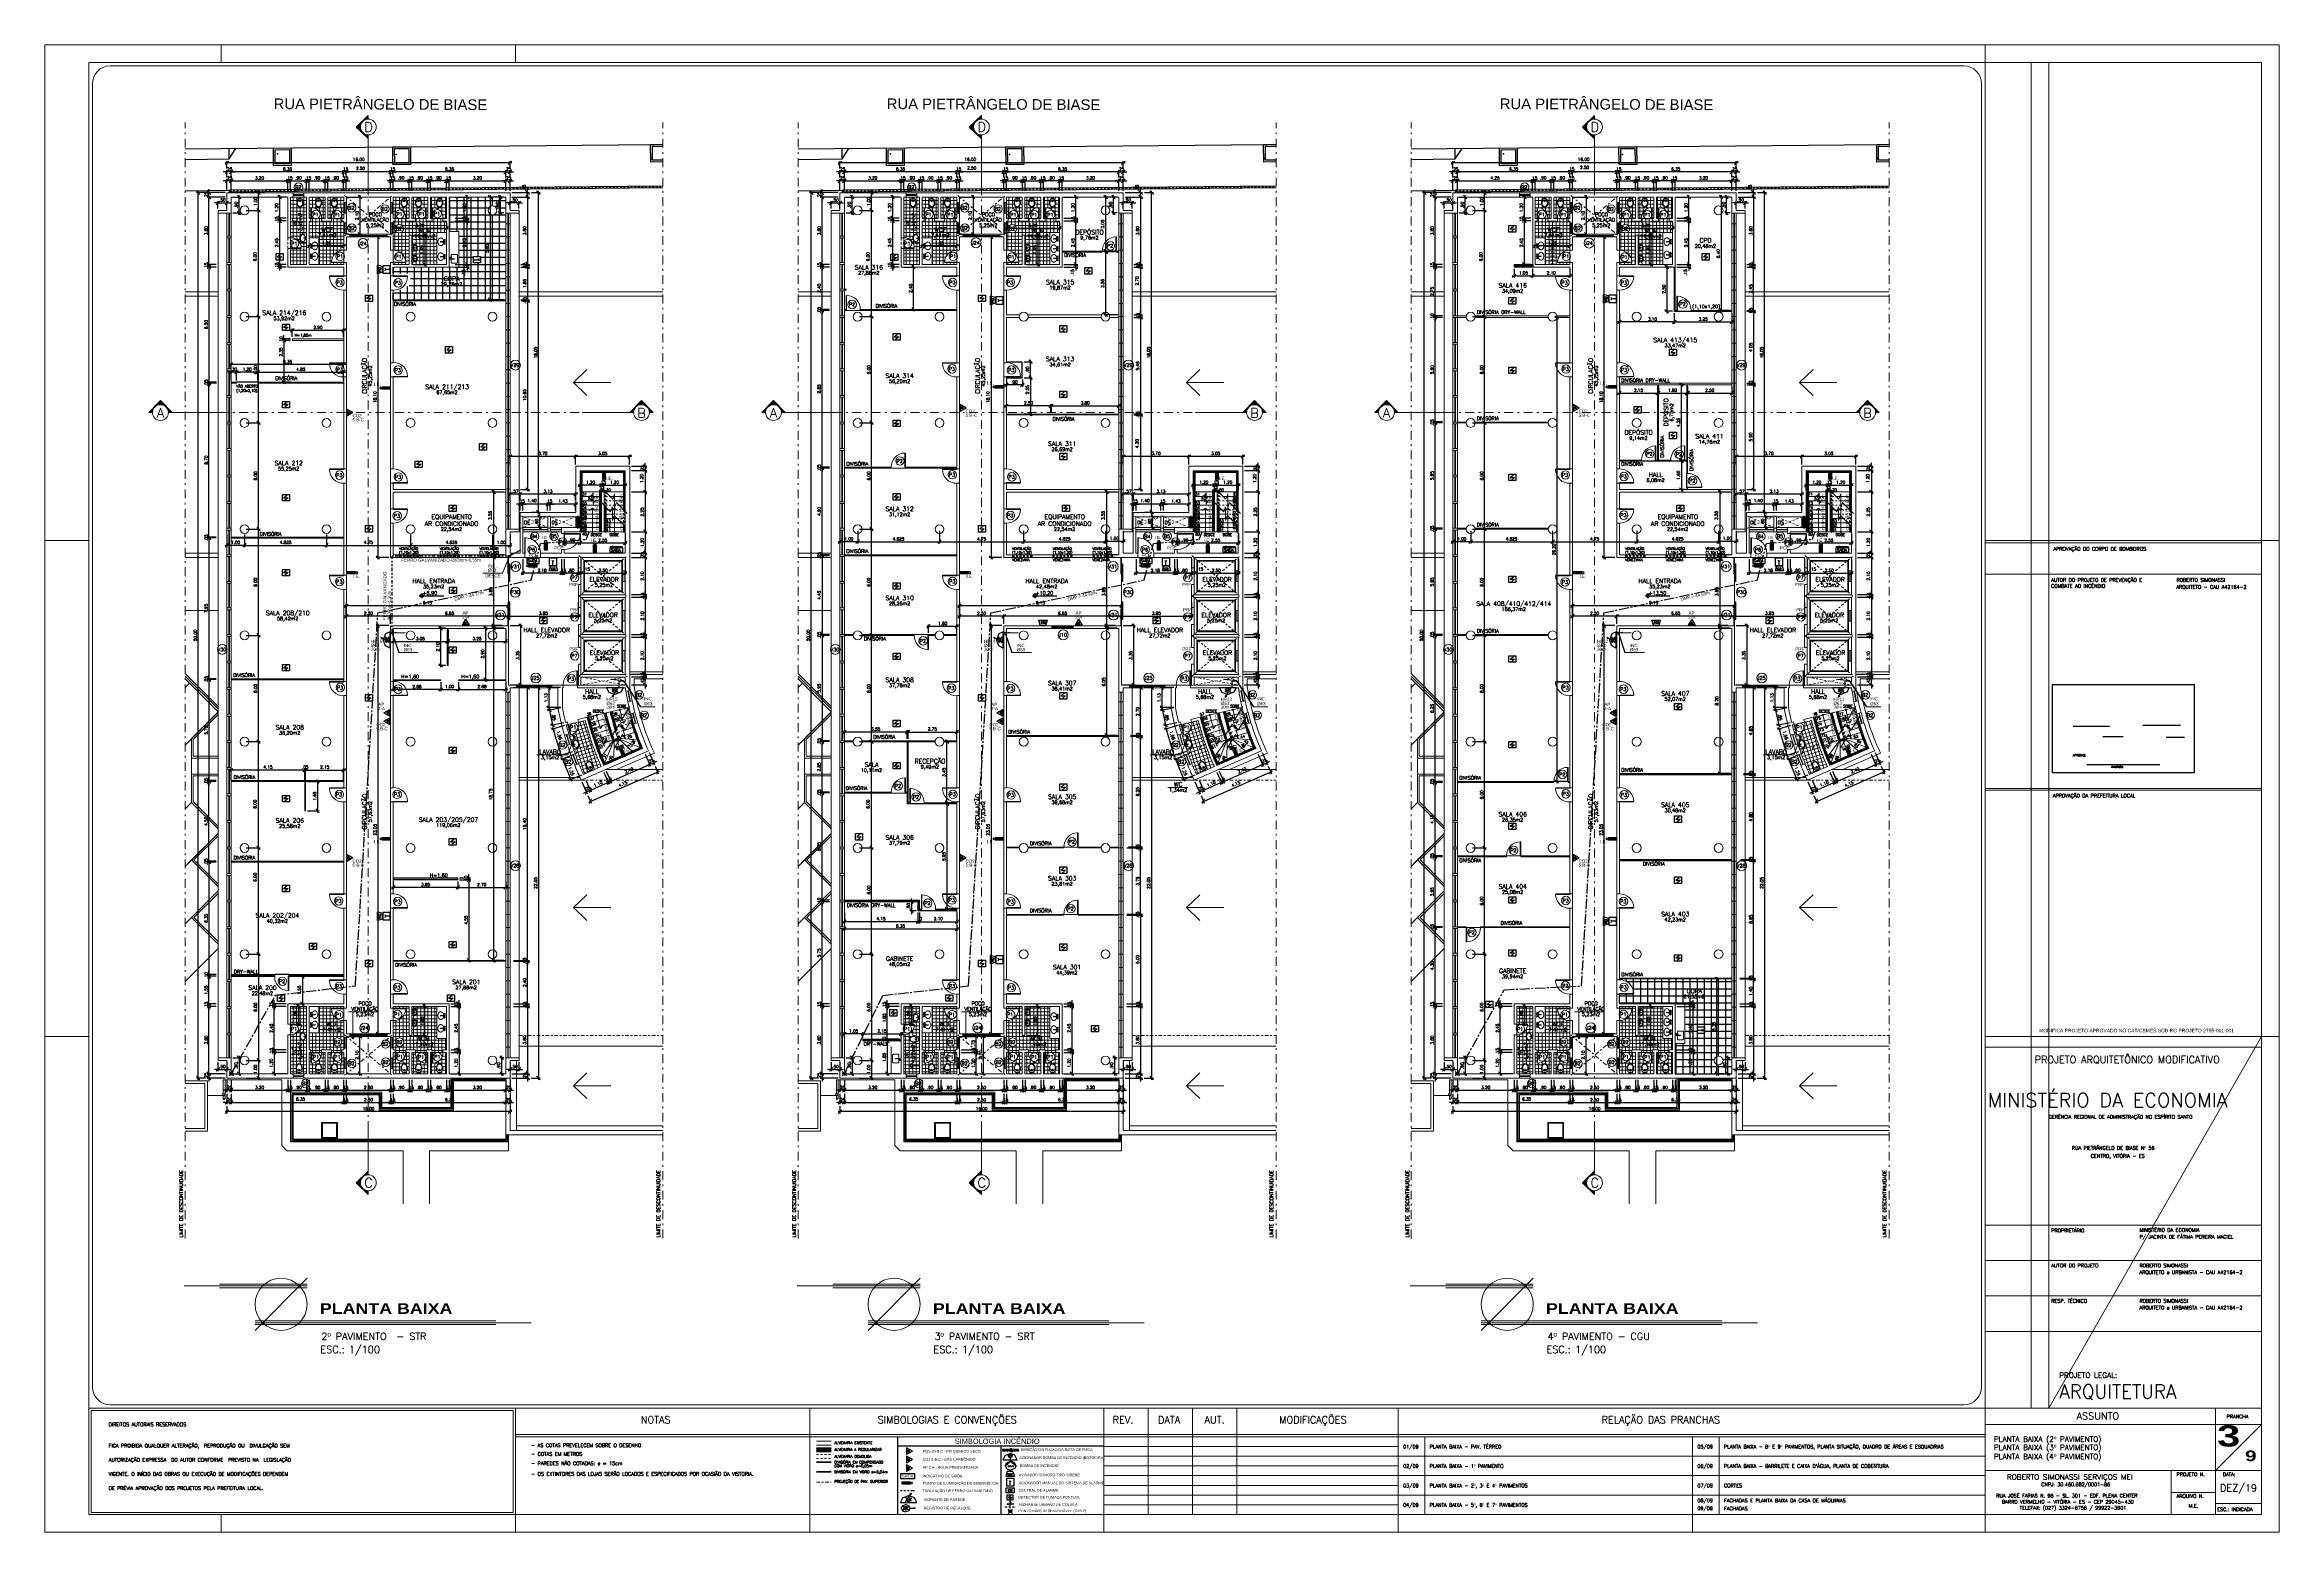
# Model space of a CAD drawing. Header units: millimetres. Extents: x 521 to 1055, y 261 to 520.
# Drawn here: x 520.8 to 647, y 348.6 to 432.6 of the extents above; entities that cross this region are included whole.
import ezdxf
from ezdxf.enums import TextEntityAlignment as Align

# ---------------------------------------------------------------- set-up
doc = ezdxf.new("R2010")
doc.units = ezdxf.units.MM
for name, pattern in [('BORDER', [44.45, 12.7, -6.35, 12.7, -6.35, 0, -6.35]), ('CENTER2', [28.575, 19.05, -3.175, 3.175, -3.175]), ('CONTINU', [0]), ('DASHDOT', [1, 0.5, -0.25, 0, -0.25]), ('DASHDOTX2', [2, 1, -0.5, 0, -0.5]), ('DIVIDE2', [15.875, 6.35, -3.175, 0, -3.175, 0, -3.175]), ('HIDDEN', [9.525, 6.35, -3.175])]:
    doc.linetypes.add(name, pattern=pattern)
doc.layers.add('0.1', color=8, linetype='Continuous', lineweight=13)
for name, color, linetype in [('01', 8, 'Continuous'), ('02', 1, 'Continuous'), ('parede', 5, 'Continuous'), ('PENA_02_VEG', 8, 'Continuous'), ('ppci', 8, 'Continuous'), ('texto', 1, 'Continuous')]:
    doc.layers.add(name, color=color, linetype=linetype)
doc.styles.add('80X50', font='romans.shx')
doc.styles.add('ARCHISTUDIOPADRÃO', font='arial.ttf', dxfattribs={"height": 0.02})
doc.styles.add('ROBERTO', font='swissek.ttf')
doc.styles.add('ROMANS', font='romans')
doc.styles.add('SANSSERIFBOLD', font='sasb____.pfb', dxfattribs={"width": 1.2, "height": 0.6})
doc.styles.get("Standard").update_dxf_attribs({"font": 'romans.shx'})
doc.styles.add('STYLE1', font='sanss___.ttf')
doc.styles.add('tEXTO', font='romans.shx', dxfattribs={"height": 1})
doc.dimstyles.new('Fares Eng - 50', dxfattribs={"dimscale": 2, "dimtxt": 0.085, "dimasz": 0.1, "dimexe": 0.05, "dimexo": 0.05, "dimgap": 0.04, "dimtad": 1, "dimzin": 4, "dimdsep": 46, "dimtxsty": 'ROMANS', "dimblk1": 'OBLIQUE', "dimblk2": 'OBLIQUE', "dimsah": 1, "dimcen": 0.05, "dimdle": 0.05, "dimclrd": 8, "dimclre": 8, "dimclrt": 8, "dimaunit": 1, "dimadec": 0, "dimazin": 0, "dimtfac": 1, "dimtix": 1, "dimtmove": 2, "dimatfit": 0, "dimldrblk": 'OPEN90', "dimfxl": 1, "dimtolj": 1, "dimtzin": 0, "dimarcsym": 0})
pattern_1 = [(0, (-267.85957, 0), (0, 0.2), []), (90, (-267.85957, 0), (-0.2, 1e-17), [])]
pattern_2 = [(0, (-65.94123, 0), (0, 0.2), []), (90, (-65.94123, 0), (-0.2, 1e-17), [])]
pattern_3 = [(0, (-65.94123, 798.49298), (0, -0.2), []), (270, (-65.94123, 798.49298), (-0.2, -1e-17), [])]
pattern_4 = [(0, (0, 0), (0, 0.2), []), (90, (0, 0), (-0.2, 1e-17), [])]
pattern_5 = [(0, (-302.48327, 0), (0, 0.2), []), (90, (-302.48327, 0), (-0.2, 1e-17), [])]
pattern_6 = [(0, (-100.56493, 0), (0, 0.2), []), (90, (-100.56493, 0), (-0.2, 1e-17), [])]
pattern_7 = [(0, (-100.56493, 798.49298), (0, -0.2), []), (270, (-100.56493, 798.49298), (-0.2, -1e-17), [])]
pattern_8 = [(0, (-337.10698, 0), (0, 0.2), []), (90, (-337.10698, 0), (-0.2, 1e-17), [])]
pattern_9 = [(0, (-135.18863, 0), (0, 0.2), []), (90, (-135.18863, 0), (-0.2, 1e-17), [])]
pattern_10 = [(0, (0, 0), (0, 0.2), []), (90, (0, 0), (-0.2, 1e-17), [])]
pattern_11 = [(0, (-135.18863, 798.49298), (0, -0.2), []), (270, (-135.18863, 798.49298), (-0.2, -1e-17), [])]

# ---------------------------------------------------------------- blocks, each defined once
blk = doc.blocks.new('TITU-2')
at = {"color": 1}
for p, q in [((0.0147, 0.0147), (-0.0147, -0.0147)), ((-0.0347, 0.0104), (-0.0547, 0.0104)), ((0.0147, 0.0114), (-0.0347, 0.0114)), ((0.0147, 0.0094), (-0.0347, 0.0094)), ((-0.0147, -0.0094), (0.1213, -0.0094)), ((-0.0147, -0.0114), (0.1213, -0.0114)), ((0.1413, -0.0104), (0.1213, -0.0104))]:
    blk.add_line(p, q, dxfattribs=at)
at = {"color": 7}
for p, q in [((0.0147, 0.0104), (-0.0347, 0.0104)), ((-0.0147, -0.0104), (0.1213, -0.0104))]:
    blk.add_line(p, q, dxfattribs=at)
at = {"color": 1}
blk.add_circle((0, 0), 0.0147, dxfattribs=at)
at = {"color": 4}
blk.add_text('ESC.:', height=0.004, dxfattribs=at).set_placement((0.0222, -0.0275))
at = {"color": 8, "style": 'SANSSERIFBOLD', "width": 1.2}
blk.add_attdef('FACHADA', (0.0219, -0.0054), '', height=0.006, dxfattribs=at)
at = {"color": 4}
for tag, p in [('FACHADA', (0.0228, -0.0201)), ('0/0', (0.0383, -0.0275))]:
    blk.add_attdef(tag, p, '', height=0.004, dxfattribs=at)
blk = doc.blocks.new('P90')
for points in [[(0.075, 0.93), (0.075, 0.9), (-0.075, 0.9), (-0.075, 0.93)], [(0.075, -0.03), (0.075, 0), (-0.075, 0), (-0.075, -0.03)]]:
    blk.add_lwpolyline(points)
blk.add_lwpolyline([(0.975, 0.87), (0.075, 0.87), (0.075, 0.9), (0.975, 0.9)], close=True)
at = {"color": 8}
blk.add_arc((0.075, 0.9), 0.9, 270, 0, dxfattribs=at)
blk = doc.blocks.new('ÁREA')
for p in [(0, 0), (0.00005, 0.00376)]:
    blk.add_attdef('COMPARTIMENTO', text='', height=0.0025).set_placement(p, align=Align.CENTER)
at = {"color": 1}
for p in [(-0.0001, -0.00752), (-0.00005, -0.00376)]:
    blk.add_attdef('ÁREA', text='', height=0.002, dxfattribs=at).set_placement(p, align=Align.CENTER)
blk = doc.blocks.new('_OBLIQUE')
at = {"color": 0, "linetype": 'ByBlock'}
blk.add_line((-0.5, -0.5), (0.5, 0.5), dxfattribs=at)
blk = doc.blocks.new('*D796')
at = {"layer": '0.1', "color": 8, "linetype": 'CONTINU', "lineweight": -2, "transparency": 16777216}
for p, q in [((620.21, 402.76), (622.91, 402.76)), ((620.31, 403.55), (620.31, 402.66)), ((622.81, 403.55), (622.81, 402.66))]:
    blk.add_line(p, q, dxfattribs=at)
at = {"layer": 'DEFPOINTS', "color": 0, "linetype": 'CONTINU', "lineweight": -2, "transparency": 16777216}
for p in [(620.31, 403.65), (622.81, 403.65), (622.81, 402.76)]:
    blk.add_point(p, dxfattribs=at)
at = {"layer": '0.1', "color": 8, "linetype": 'CONTINU', "lineweight": -2, "transparency": 16777216, "xscale": 0.2, "yscale": 0.2, "zscale": 0.2, "rotation": 180}
blk.add_blockref('_OBLIQUE', (620.31, 402.76), dxfattribs=at)
at = {"layer": '0.1', "color": 8, "linetype": 'CONTINU', "lineweight": -2, "transparency": 16777216, "xscale": 0.2, "yscale": 0.2, "zscale": 0.2}
blk.add_blockref('_OBLIQUE', (622.81, 402.76), dxfattribs=at)
at = {"layer": '0.1', "color": 8, "linetype": 'CONTINU', "transparency": 16777216, "insert": (621.56, 402.92), "char_height": 0.17, "attachment_point": 5, "style": 'ROMANS'}
blk.add_mtext('\\A1;2.50', dxfattribs=at)
blk = doc.blocks.new('_Open90')
at = {"color": 0, "linetype": 'ByBlock', "lineweight": -2}
for p, q in [((0, 0), (-1, 0)), ((-0.5, 0.5), (0, 0)), ((0, 0), (-0.5, -0.5))]:
    blk.add_line(p, q, dxfattribs=at)
blk = doc.blocks.new('*D797')
at = {"layer": '0.1', "color": 8, "linetype": 'CONTINU', "lineweight": -2, "transparency": 16777216}
for p, q in [((620.16, 402.76), (619.96, 402.76)), ((620.16, 403.26), (620.16, 402.66)), ((620.16, 402.76), (620.31, 402.76)), ((620.31, 403.26), (620.31, 402.66)), ((620.31, 402.76), (620.51, 402.76))]:
    blk.add_line(p, q, dxfattribs=at)
at = {"layer": 'DEFPOINTS', "color": 0, "linetype": 'CONTINU', "lineweight": -2, "transparency": 16777216}
for p in [(620.16, 403.36), (620.31, 403.36), (620.31, 402.76)]:
    blk.add_point(p, dxfattribs=at)
at = {"layer": '0.1', "color": 8, "linetype": 'CONTINU', "lineweight": -2, "transparency": 16777216, "xscale": 0.2, "yscale": 0.2, "zscale": 0.2}
blk.add_blockref('_OBLIQUE', (620.16, 402.76), dxfattribs=at)
at = {"layer": '0.1', "color": 8, "linetype": 'CONTINU', "lineweight": -2, "transparency": 16777216, "xscale": 0.2, "yscale": 0.2, "zscale": 0.2, "rotation": 180}
blk.add_blockref('_OBLIQUE', (620.31, 402.76), dxfattribs=at)
at = {"layer": '0.1', "color": 8, "linetype": 'CONTINU', "transparency": 16777216, "insert": (620.64, 402.99), "char_height": 0.17, "attachment_point": 5, "style": 'ROMANS'}
blk.add_mtext('\\A1;.15', dxfattribs=at)
blk = doc.blocks.new('*D690')
at = {"layer": '0.1', "color": 8, "linetype": 'CONTINU', "lineweight": -2, "transparency": 16777216}
for p, q in [((623.94, 408.8), (623.94, 409)), ((623.16, 408.8), (624.04, 408.8)), ((623.16, 408.55), (624.04, 408.55)), ((623.94, 408.8), (623.94, 408.55)), ((623.94, 408.55), (623.94, 408.35))]:
    blk.add_line(p, q, dxfattribs=at)
at = {"layer": 'DEFPOINTS', "color": 0, "linetype": 'CONTINU', "lineweight": -2, "transparency": 16777216}
for p in [(623.06, 408.8), (623.06, 408.55), (623.94, 408.55)]:
    blk.add_point(p, dxfattribs=at)
at = {"layer": '0.1', "color": 8, "linetype": 'CONTINU', "lineweight": -2, "transparency": 16777216, "xscale": 0.2, "yscale": 0.2, "zscale": 0.2}
for p, rotation in [((623.94, 408.8), 270), ((623.94, 408.55), 90)]:
    blk.add_blockref('_OBLIQUE', p, dxfattribs=dict(at, rotation=rotation))
at = {"layer": '0.1', "color": 8, "linetype": 'CONTINU', "transparency": 16777216, "insert": (623.77, 408.67), "char_height": 0.17, "attachment_point": 5, "rotation": 90, "style": 'ROMANS'}
blk.add_mtext('\\A1;.25', dxfattribs=at)
blk = doc.blocks.new('*D691')
at = {"layer": '0.1', "color": 8, "linetype": 'CONTINU', "lineweight": -2, "transparency": 16777216}
for p, q in [((623.16, 408.55), (624.04, 408.55)), ((623.94, 408.65), (623.94, 407.25)), ((623.16, 407.35), (624.04, 407.35))]:
    blk.add_line(p, q, dxfattribs=at)
at = {"layer": 'DEFPOINTS', "color": 0, "linetype": 'CONTINU', "lineweight": -2, "transparency": 16777216}
for p in [(623.06, 408.55), (623.06, 407.35), (623.94, 407.35)]:
    blk.add_point(p, dxfattribs=at)
at = {"layer": '0.1', "color": 8, "linetype": 'CONTINU', "lineweight": -2, "transparency": 16777216, "xscale": 0.2, "yscale": 0.2, "zscale": 0.2}
for p, rotation in [((623.94, 408.55), 90), ((623.94, 407.35), 270)]:
    blk.add_blockref('_OBLIQUE', p, dxfattribs=dict(at, rotation=rotation))
at = {"layer": '0.1', "color": 8, "linetype": 'CONTINU', "transparency": 16777216, "insert": (623.74, 408.11), "char_height": 0.17, "attachment_point": 5, "rotation": 90, "style": 'ROMANS'}
blk.add_mtext('\\A1;1.20', dxfattribs=at)
blk = doc.blocks.new('*D692')
at = {"layer": '0.1', "color": 8, "linetype": 'CONTINU', "lineweight": -2, "transparency": 16777216}
for p, q in [((623.16, 407.35), (624.04, 407.35)), ((623.94, 407.45), (623.94, 405)), ((623.16, 405.1), (624.04, 405.1))]:
    blk.add_line(p, q, dxfattribs=at)
at = {"layer": 'DEFPOINTS', "color": 0, "linetype": 'CONTINU', "lineweight": -2, "transparency": 16777216}
for p in [(623.06, 407.35), (623.06, 405.1), (623.94, 405.1)]:
    blk.add_point(p, dxfattribs=at)
at = {"layer": '0.1', "color": 8, "linetype": 'CONTINU', "lineweight": -2, "transparency": 16777216, "xscale": 0.2, "yscale": 0.2, "zscale": 0.2}
for p, rotation in [((623.94, 407.35), 90), ((623.94, 405.1), 270)]:
    blk.add_blockref('_OBLIQUE', p, dxfattribs=dict(at, rotation=rotation))
at = {"layer": '0.1', "color": 8, "linetype": 'CONTINU', "transparency": 16777216, "insert": (623.77, 406.22), "char_height": 0.17, "attachment_point": 5, "rotation": 90, "style": 'ROMANS'}
blk.add_mtext('\\A1;2.25', dxfattribs=at)
blk = doc.blocks.new('*D693')
at = {"layer": '0.1', "color": 8, "linetype": 'CONTINU', "lineweight": -2, "transparency": 16777216}
for p, q in [((623.94, 405.2), (623.94, 403.8)), ((623.16, 405.1), (624.04, 405.1)), ((623.16, 403.9), (624.04, 403.9))]:
    blk.add_line(p, q, dxfattribs=at)
at = {"layer": 'DEFPOINTS', "color": 0, "linetype": 'CONTINU', "lineweight": -2, "transparency": 16777216}
for p in [(623.06, 405.1), (623.06, 403.9), (623.94, 403.9)]:
    blk.add_point(p, dxfattribs=at)
at = {"layer": '0.1', "color": 8, "linetype": 'CONTINU', "lineweight": -2, "transparency": 16777216, "xscale": 0.2, "yscale": 0.2, "zscale": 0.2}
for p, rotation in [((623.94, 405.1), 90), ((623.94, 403.9), 270)]:
    blk.add_blockref('_OBLIQUE', p, dxfattribs=dict(at, rotation=rotation))
at = {"layer": '0.1', "color": 8, "linetype": 'CONTINU', "transparency": 16777216, "insert": (623.77, 404.5), "char_height": 0.17, "attachment_point": 5, "rotation": 90, "style": 'ROMANS'}
blk.add_mtext('\\A1;1.20', dxfattribs=at)
blk = doc.blocks.new('*D694')
at = {"layer": '0.1', "color": 8, "linetype": 'CONTINU', "lineweight": -2, "transparency": 16777216}
for p, q in [((623.16, 403.9), (624.04, 403.9)), ((623.94, 403.9), (623.94, 404.1)), ((623.94, 403.9), (623.94, 403.65)), ((623.16, 403.65), (624.04, 403.65)), ((623.94, 403.65), (623.94, 403.45))]:
    blk.add_line(p, q, dxfattribs=at)
at = {"layer": 'DEFPOINTS', "color": 0, "linetype": 'CONTINU', "lineweight": -2, "transparency": 16777216}
for p in [(623.06, 403.9), (623.06, 403.65), (623.94, 403.65)]:
    blk.add_point(p, dxfattribs=at)
at = {"layer": '0.1', "color": 8, "linetype": 'CONTINU', "lineweight": -2, "transparency": 16777216, "xscale": 0.2, "yscale": 0.2, "zscale": 0.2}
for p, rotation in [((623.94, 403.9), 270), ((623.94, 403.65), 90)]:
    blk.add_blockref('_OBLIQUE', p, dxfattribs=dict(at, rotation=rotation))
at = {"layer": '0.1', "color": 8, "linetype": 'CONTINU', "transparency": 16777216, "insert": (623.77, 403.77), "char_height": 0.17, "attachment_point": 5, "rotation": 90, "style": 'ROMANS'}
blk.add_mtext('\\A1;.25', dxfattribs=at)
blk = doc.blocks.new('*D695')
at = {"layer": '0.1', "color": 8, "linetype": 'CONTINU', "lineweight": -2, "transparency": 16777216}
for p, q in [((623.16, 403.65), (624.04, 403.65)), ((623.94, 403.75), (623.94, 401.45)), ((623.16, 401.55), (624.04, 401.55))]:
    blk.add_line(p, q, dxfattribs=at)
at = {"layer": 'DEFPOINTS', "color": 0, "linetype": 'CONTINU', "lineweight": -2, "transparency": 16777216}
for p in [(623.06, 403.65), (623.06, 401.55), (623.94, 401.55)]:
    blk.add_point(p, dxfattribs=at)
at = {"layer": '0.1', "color": 8, "linetype": 'CONTINU', "lineweight": -2, "transparency": 16777216, "xscale": 0.2, "yscale": 0.2, "zscale": 0.2}
for p, rotation in [((623.94, 403.65), 90), ((623.94, 401.55), 270)]:
    blk.add_blockref('_OBLIQUE', p, dxfattribs=dict(at, rotation=rotation))
at = {"layer": '0.1', "color": 8, "linetype": 'CONTINU', "transparency": 16777216, "insert": (623.77, 402.6), "char_height": 0.17, "attachment_point": 5, "rotation": 90, "style": 'ROMANS'}
blk.add_mtext('\\A1;2.10', dxfattribs=at)
blk = doc.blocks.new('*D696')
at = {"layer": '0.1', "color": 8, "linetype": 'CONTINU', "lineweight": -2, "transparency": 16777216}
for p, q in [((623.16, 401.55), (624.04, 401.55)), ((623.16, 401.4), (624.04, 401.4)), ((623.94, 401.55), (623.94, 401.75)), ((623.94, 401.55), (623.94, 401.4)), ((623.94, 401.4), (623.94, 401.2))]:
    blk.add_line(p, q, dxfattribs=at)
at = {"layer": 'DEFPOINTS', "color": 0, "linetype": 'CONTINU', "lineweight": -2, "transparency": 16777216}
for p in [(623.06, 401.55), (623.06, 401.4), (623.94, 401.4)]:
    blk.add_point(p, dxfattribs=at)
at = {"layer": '0.1', "color": 8, "linetype": 'CONTINU', "lineweight": -2, "transparency": 16777216, "xscale": 0.2, "yscale": 0.2, "zscale": 0.2}
for p, rotation in [((623.94, 401.55), 270), ((623.94, 401.4), 90)]:
    blk.add_blockref('_OBLIQUE', p, dxfattribs=dict(at, rotation=rotation))
at = {"layer": '0.1', "color": 8, "linetype": 'CONTINU', "transparency": 16777216, "insert": (623.77, 401.47), "char_height": 0.17, "attachment_point": 5, "rotation": 90, "style": 'ROMANS'}
blk.add_mtext('\\A1;.15', dxfattribs=at)
blk = doc.blocks.new('*D697')
at = {"layer": '0.1', "color": 8, "linetype": 'CONTINU', "lineweight": -2, "transparency": 16777216}
for p, q in [((623.16, 401.4), (624.04, 401.4)), ((623.94, 401.5), (623.94, 399.2)), ((623.16, 399.3), (624.04, 399.3))]:
    blk.add_line(p, q, dxfattribs=at)
at = {"layer": 'DEFPOINTS', "color": 0, "linetype": 'CONTINU', "lineweight": -2, "transparency": 16777216}
for p in [(623.06, 401.4), (623.06, 399.3), (623.94, 399.3)]:
    blk.add_point(p, dxfattribs=at)
at = {"layer": '0.1', "color": 8, "linetype": 'CONTINU', "lineweight": -2, "transparency": 16777216, "xscale": 0.2, "yscale": 0.2, "zscale": 0.2}
for p, rotation in [((623.94, 401.4), 90), ((623.94, 399.3), 270)]:
    blk.add_blockref('_OBLIQUE', p, dxfattribs=dict(at, rotation=rotation))
at = {"layer": '0.1', "color": 8, "linetype": 'CONTINU', "transparency": 16777216, "insert": (623.77, 400.35), "char_height": 0.17, "attachment_point": 5, "rotation": 90, "style": 'ROMANS'}
blk.add_mtext('\\A1;2.10', dxfattribs=at)
blk = doc.blocks.new('*D698')
at = {"layer": '0.1', "color": 8, "linetype": 'CONTINU', "lineweight": -2, "transparency": 16777216}
for p, q in [((623.16, 399.3), (624.04, 399.3)), ((623.16, 399.15), (624.04, 399.15)), ((623.94, 399.3), (623.94, 399.5)), ((623.94, 399.3), (623.94, 399.15)), ((623.94, 399.15), (623.94, 398.95))]:
    blk.add_line(p, q, dxfattribs=at)
at = {"layer": 'DEFPOINTS', "color": 0, "linetype": 'CONTINU', "lineweight": -2, "transparency": 16777216}
for p in [(623.06, 399.3), (623.06, 399.15), (623.94, 399.15)]:
    blk.add_point(p, dxfattribs=at)
at = {"layer": '0.1', "color": 8, "linetype": 'CONTINU', "lineweight": -2, "transparency": 16777216, "xscale": 0.2, "yscale": 0.2, "zscale": 0.2}
for p, rotation in [((623.94, 399.3), 270), ((623.94, 399.15), 90)]:
    blk.add_blockref('_OBLIQUE', p, dxfattribs=dict(at, rotation=rotation))
at = {"layer": '0.1', "color": 8, "linetype": 'CONTINU', "transparency": 16777216, "insert": (623.77, 399.22), "char_height": 0.17, "attachment_point": 5, "rotation": 90, "style": 'ROMANS'}
blk.add_mtext('\\A1;.15', dxfattribs=at)
blk = doc.blocks.new('*D798')
at = {"layer": '0.1', "color": 8, "linetype": 'CONTINU', "lineweight": -2, "transparency": 16777216}
for p, q in [((623.16, 399.15), (624.04, 399.15)), ((623.94, 399.25), (623.94, 396.95)), ((623.16, 397.05), (624.04, 397.05))]:
    blk.add_line(p, q, dxfattribs=at)
at = {"layer": 'DEFPOINTS', "color": 0, "linetype": 'CONTINU', "lineweight": -2, "transparency": 16777216}
for p in [(623.06, 399.15), (623.06, 397.05), (623.94, 397.05)]:
    blk.add_point(p, dxfattribs=at)
at = {"layer": '0.1', "color": 8, "linetype": 'CONTINU', "lineweight": -2, "transparency": 16777216, "xscale": 0.2, "yscale": 0.2, "zscale": 0.2}
for p, rotation in [((623.94, 399.15), 90), ((623.94, 397.05), 270)]:
    blk.add_blockref('_OBLIQUE', p, dxfattribs=dict(at, rotation=rotation))
at = {"layer": '0.1', "color": 8, "linetype": 'CONTINU', "transparency": 16777216, "insert": (623.77, 398.1), "char_height": 0.17, "attachment_point": 5, "rotation": 90, "style": 'ROMANS'}
blk.add_mtext('\\A1;2.10', dxfattribs=at)
blk = doc.blocks.new('*D699')
at = {"layer": '0.1', "color": 8, "linetype": 'CONTINU', "lineweight": -2, "transparency": 16777216}
for p, q in [((621.47, 393.47), (621.41, 393.66)), ((621.56, 393.19), (621.47, 393.47)), ((621.55, 393.5), (621.57, 393.5)), ((621.56, 393.19), (621.62, 393)), ((621.64, 393.22), (621.66, 393.22))]:
    blk.add_line(p, q, dxfattribs=at)
at = {"layer": 'DEFPOINTS', "color": 0, "linetype": 'CONTINU', "lineweight": -2, "transparency": 16777216}
for p in [(621.46, 393.47), (621.47, 393.47), (621.55, 393.19)]:
    blk.add_point(p, dxfattribs=at)
at = {"layer": '0.1', "color": 8, "linetype": 'CONTINU', "lineweight": -2, "transparency": 16777216, "xscale": 0.2, "yscale": 0.2, "zscale": 0.2}
for p, rotation in [((621.47, 393.47), 287.8981106747853), ((621.56, 393.19), 107.8981106747853)]:
    blk.add_blockref('_OBLIQUE', p, dxfattribs=dict(at, rotation=rotation))
at = {"layer": '0.1', "color": 8, "linetype": 'CONTINU', "transparency": 16777216, "insert": (621.67, 393.38), "char_height": 0.17, "attachment_point": 5, "rotation": 287.8981, "style": 'ROMANS'}
blk.add_mtext('\\A1;.29', dxfattribs=at)
blk = doc.blocks.new('P60')
at = {"color": 252}
blk.add_lwpolyline([(-0.6, 0.06), (0, 0.06), (0, 0.03), (-0.6, 0.03)], close=True, dxfattribs=at)
at = {"color": 8}
blk.add_arc((-0.03, 0.06), 0.571, 87.1025, 180, dxfattribs=at)
blk = doc.blocks.new('P80')
blk.add_lwpolyline([(-0.8, 0.06), (0, 0.06), (0, 0.03), (-0.8, 0.03)], close=True)
for points in [[(0, 0.86), (0, 0.83), (0.15, 0.83), (0.15, 0.86)], [(0, 0), (0, 0.03), (0.15, 0.03), (0.15, 0)]]:
    blk.add_lwpolyline(points)
at = {"color": 8}
blk.add_arc((-0.03, 0.06), 0.775, 88.1408, 179.6698, dxfattribs=at)
blk = doc.blocks.new('Cuba')
blk.add_lwpolyline([(-0.02, 0.16, 0.059592), (-0.09, 0.15, 0.084248), (-0.16, 0.11, 0.106469), (-0.2, 0.06, 0.130159), (-0.22, 0, 0.130159), (-0.2, -0.06, 0.106469), (-0.16, -0.11, 0.084248), (-0.09, -0.15, 0.073281), (0, -0.16, 0.073281), (0.09, -0.15, 0.084248), (0.16, -0.11, 0.106469), (0.2, -0.06, 0.130159), (0.22, 0, 0.130159), (0.2, 0.06, 0.106469), (0.16, 0.11, 0.084248), (0.09, 0.15, 0.058268), (0.02, 0.16, 0.073281)], format="xyb")
blk.add_lwpolyline([(0, 0.05), (-0.01, 0.05, -0.389688), (-0.01, 0.05, -0.017234), (-0.02, 0.25, -0.418769), (-0.02, 0.25), (0, 0.25), (0.02, 0.25, -0.418769), (0.02, 0.25, -0.017234), (0.01, 0.05, -0.389688), (0.01, 0.05)], format="xyb", close=True)
for centre, radius in [((-0.1, 0.22), 0.035), ((0, 0), 0.0175), ((0.1, 0.22), 0.035)]:
    blk.add_circle(centre, radius)
at = {"color": 8}
for centre, radius in [((-0.1, 0.22), 0.024), ((-0.1, 0.22), 0.025), ((0.1, 0.22), 0.024), ((0.1, 0.22), 0.025)]:
    blk.add_circle(centre, radius, dxfattribs=at)
blk = doc.blocks.new('Vaso')
for points in [[(0.03, -0.05), (0.03, 0), (-0.03, 0), (-0.03, -0.05)], [(0.05, -0.09), (0.05, -0.05), (-0.05, -0.05), (-0.05, -0.09)]]:
    blk.add_lwpolyline(points)
for points in [[(0.18, -0.31, -0.071776), (0.17, -0.41, -0.083144), (0.13, -0.49, -0.106699), (0.07, -0.55, -0.132564), (0, -0.57, -0.132564), (-0.07, -0.55, -0.106699), (-0.13, -0.49, -0.083144), (-0.17, -0.41, -0.071776), (-0.19, -0.31, -0.071776), (-0.17, -0.21, -0.083144), (-0.13, -0.13, -0.060171), (-0.1, -0.09), (0.1, -0.09, -0.060171), (0.13, -0.13, -0.083144), (0.17, -0.21, -0.071776)], [(-0.09, -0.5, 0.2474), (0, -0.54, 0.2474), (0.09, -0.5, 0.197858), (0.15, -0.32, 0.418329), (0, -0.17, 0.418329), (-0.15, -0.32, 0.197858)]]:
    blk.add_lwpolyline(points, format="xyb", close=True)
blk.add_circle((0, -0.22), 0.0352)
blk = doc.blocks.new('P70')
blk.add_lwpolyline([(-0.7, 0.06), (0, 0.06), (0, 0.03), (-0.7, 0.03)], close=True)
for points in [[(0, 0.76), (0, 0.73), (0.15, 0.73), (0.15, 0.76)], [(0, 0), (0, 0.03), (0.15, 0.03), (0.15, 0)]]:
    blk.add_lwpolyline(points)
at = {"color": 8}
blk.add_arc((0, 0.03), 0.701, 90, 177.4911, dxfattribs=at)
blk = doc.blocks.new('*D799')
at = {"layer": '0.1', "color": 8, "linetype": 'CONTINU', "lineweight": -2, "transparency": 16777216}
for p, q in [((621.56, 407.73), (620.16, 407.73)), ((620.26, 407.45), (620.26, 407.83)), ((621.46, 407.45), (621.46, 407.83))]:
    blk.add_line(p, q, dxfattribs=at)
at = {"layer": 'DEFPOINTS', "color": 0, "linetype": 'CONTINU', "lineweight": -2, "transparency": 16777216}
for p in [(620.26, 407.73), (620.26, 407.35), (621.46, 407.35)]:
    blk.add_point(p, dxfattribs=at)
at = {"layer": '0.1', "color": 8, "linetype": 'CONTINU', "lineweight": -2, "transparency": 16777216, "xscale": 0.2, "yscale": 0.2, "zscale": 0.2, "rotation": 180}
blk.add_blockref('_OBLIQUE', (620.26, 407.73), dxfattribs=at)
at = {"layer": '0.1', "color": 8, "linetype": 'CONTINU', "lineweight": -2, "transparency": 16777216, "xscale": 0.2, "yscale": 0.2, "zscale": 0.2}
blk.add_blockref('_OBLIQUE', (621.46, 407.73), dxfattribs=at)
at = {"layer": '0.1', "color": 8, "linetype": 'CONTINU', "transparency": 16777216, "insert": (620.86, 407.89), "char_height": 0.17, "attachment_point": 5, "style": 'ROMANS'}
blk.add_mtext('\\A1;1.20', dxfattribs=at)
blk = doc.blocks.new('*D800')
at = {"layer": '0.1', "color": 8, "linetype": 'CONTINU', "lineweight": -2, "transparency": 16777216}
for p, q in [((621.46, 407.73), (621.26, 407.73)), ((621.46, 407.45), (621.46, 407.83)), ((621.61, 407.73), (621.46, 407.73)), ((621.61, 407.45), (621.61, 407.83)), ((621.61, 407.73), (621.81, 407.73))]:
    blk.add_line(p, q, dxfattribs=at)
at = {"layer": 'DEFPOINTS', "color": 0, "linetype": 'CONTINU', "lineweight": -2, "transparency": 16777216}
for p in [(621.46, 407.73), (621.46, 407.35), (621.61, 407.35)]:
    blk.add_point(p, dxfattribs=at)
at = {"layer": '0.1', "color": 8, "linetype": 'CONTINU', "lineweight": -2, "transparency": 16777216, "xscale": 0.2, "yscale": 0.2, "zscale": 0.2}
blk.add_blockref('_OBLIQUE', (621.46, 407.73), dxfattribs=at)
at = {"layer": '0.1', "color": 8, "linetype": 'CONTINU', "lineweight": -2, "transparency": 16777216, "xscale": 0.2, "yscale": 0.2, "zscale": 0.2, "rotation": 180}
blk.add_blockref('_OBLIQUE', (621.61, 407.73), dxfattribs=at)
at = {"layer": '0.1', "color": 8, "linetype": 'CONTINU', "transparency": 16777216, "insert": (621.54, 407.89), "char_height": 0.17, "attachment_point": 5, "style": 'ROMANS'}
blk.add_mtext('\\A1;.15', dxfattribs=at)
blk = doc.blocks.new('*D801')
at = {"layer": '0.1', "color": 8, "linetype": 'CONTINU', "lineweight": -2, "transparency": 16777216}
for p, q in [((621.51, 407.73), (622.91, 407.73)), ((621.61, 407.45), (621.61, 407.83)), ((622.81, 407.45), (622.81, 407.83))]:
    blk.add_line(p, q, dxfattribs=at)
at = {"layer": 'DEFPOINTS', "color": 0, "linetype": 'CONTINU', "lineweight": -2, "transparency": 16777216}
for p in [(622.81, 407.73), (621.61, 407.35), (622.81, 407.35)]:
    blk.add_point(p, dxfattribs=at)
at = {"layer": '0.1', "color": 8, "linetype": 'CONTINU', "lineweight": -2, "transparency": 16777216, "xscale": 0.2, "yscale": 0.2, "zscale": 0.2, "rotation": 180}
blk.add_blockref('_OBLIQUE', (621.61, 407.73), dxfattribs=at)
at = {"layer": '0.1', "color": 8, "linetype": 'CONTINU', "lineweight": -2, "transparency": 16777216, "xscale": 0.2, "yscale": 0.2, "zscale": 0.2}
blk.add_blockref('_OBLIQUE', (622.81, 407.73), dxfattribs=at)
at = {"layer": '0.1', "color": 8, "linetype": 'CONTINU', "transparency": 16777216, "insert": (622.21, 407.89), "char_height": 0.17, "attachment_point": 5, "style": 'ROMANS'}
blk.add_mtext('\\A1;1.20', dxfattribs=at)
blk = doc.blocks.new('*D700')
at = {"layer": '0.1', "color": 8, "lineweight": -2, "transparency": 16777216}
for p, q in [((621, 407.1), (620.89, 407.1)), ((621, 406.85), (620.89, 406.85)), ((620.99, 407.1), (620.99, 407.3)), ((620.99, 406.85), (620.99, 407.1)), ((620.99, 406.85), (620.99, 406.65))]:
    blk.add_line(p, q, dxfattribs=at)
at = {"layer": 'DEFPOINTS', "color": 0, "lineweight": -2, "transparency": 16777216}
for p in [(620.99, 407.1), (621.1, 407.1), (621.1, 406.85)]:
    blk.add_point(p, dxfattribs=at)
at = {"layer": '0.1', "color": 8, "lineweight": -2, "transparency": 16777216, "xscale": 0.2, "yscale": 0.2, "zscale": 0.2}
for p, rotation in [((620.99, 407.1), 270), ((620.99, 406.85), 90)]:
    blk.add_blockref('_OBLIQUE', p, dxfattribs=dict(at, rotation=rotation))
at = {"layer": '0.1', "color": 8, "transparency": 16777216, "insert": (620.83, 406.97), "char_height": 0.17, "attachment_point": 5, "rotation": 90, "style": 'ROMANS'}
blk.add_mtext('\\A1;.25', dxfattribs=at)
blk = doc.blocks.new('*D802')
at = {"layer": '0.1', "color": 8, "linetype": 'CONTINU', "lineweight": -2, "transparency": 16777216}
for p, q in [((622.91, 404.46), (620.16, 404.46)), ((620.26, 405), (620.26, 404.36)), ((622.81, 405), (622.81, 404.36))]:
    blk.add_line(p, q, dxfattribs=at)
at = {"layer": 'DEFPOINTS', "color": 0, "linetype": 'CONTINU', "lineweight": -2, "transparency": 16777216}
for p in [(620.26, 405.1), (620.26, 404.46), (622.81, 405.1)]:
    blk.add_point(p, dxfattribs=at)
at = {"layer": '0.1', "color": 8, "linetype": 'CONTINU', "lineweight": -2, "transparency": 16777216, "xscale": 0.2, "yscale": 0.2, "zscale": 0.2, "rotation": 180}
blk.add_blockref('_OBLIQUE', (620.26, 404.46), dxfattribs=at)
at = {"layer": '0.1', "color": 8, "linetype": 'CONTINU', "lineweight": -2, "transparency": 16777216, "xscale": 0.2, "yscale": 0.2, "zscale": 0.2}
blk.add_blockref('_OBLIQUE', (622.81, 404.46), dxfattribs=at)
at = {"layer": '0.1', "color": 8, "linetype": 'CONTINU', "transparency": 16777216, "insert": (621.54, 404.62), "char_height": 0.17, "attachment_point": 5, "style": 'ROMANS'}
blk.add_mtext('\\A1;2.55', dxfattribs=at)
blk = doc.blocks.new('*D803')
at = {"layer": '0.1', "color": 8, "linetype": 'CONTINU', "lineweight": -2, "transparency": 16777216}
for p, q in [((620.36, 404.46), (619.26, 404.46)), ((619.36, 405), (619.36, 404.36)), ((620.26, 405), (620.26, 404.36))]:
    blk.add_line(p, q, dxfattribs=at)
at = {"layer": 'DEFPOINTS', "color": 0, "linetype": 'CONTINU', "lineweight": -2, "transparency": 16777216}
for p in [(619.36, 405.1), (619.36, 404.46), (620.26, 405.1)]:
    blk.add_point(p, dxfattribs=at)
at = {"layer": '0.1', "color": 8, "linetype": 'CONTINU', "lineweight": -2, "transparency": 16777216, "xscale": 0.2, "yscale": 0.2, "zscale": 0.2, "rotation": 180}
blk.add_blockref('_OBLIQUE', (619.36, 404.46), dxfattribs=at)
at = {"layer": '0.1', "color": 8, "linetype": 'CONTINU', "lineweight": -2, "transparency": 16777216, "xscale": 0.2, "yscale": 0.2, "zscale": 0.2}
blk.add_blockref('_OBLIQUE', (620.26, 404.46), dxfattribs=at)
at = {"layer": '0.1', "color": 8, "linetype": 'CONTINU', "transparency": 16777216, "insert": (619.81, 404.62), "char_height": 0.17, "attachment_point": 5, "style": 'ROMANS'}
blk.add_mtext('\\A1;.90', dxfattribs=at)
blk = doc.blocks.new('P90 - parede 25cm')
blk.add_lwpolyline([(-0.98, 0.03), (-0.12, 0.03), (-0.12, 0), (-0.98, 0)], close=True)
for points in [[(-0.12, 0.93), (-0.12, 0.9), (0.12, 0.9), (0.12, 0.93)], [(-0.12, -0.03), (-0.12, 0), (0.12, 0), (0.12, -0.03)]]:
    blk.add_lwpolyline(points)
at = {"color": 8}
blk.add_arc((-0.12, 0.04), 0.859, 90.5007, 182.7724, dxfattribs=at)
blk = doc.blocks.new('*D701')
at = {"layer": '0.1', "color": 8, "linetype": 'CONTINU', "lineweight": -2, "transparency": 16777216}
for p, q in [((600.46, 424.91), (604.91, 424.91)), ((600.56, 424.35), (600.56, 425.01)), ((604.81, 424.35), (604.81, 425.01))]:
    blk.add_line(p, q, dxfattribs=at)
at = {"layer": 'DEFPOINTS', "color": 0, "linetype": 'CONTINU', "lineweight": -2, "transparency": 16777216}
for p in [(600.56, 424.25), (604.81, 424.91), (604.81, 424.25)]:
    blk.add_point(p, dxfattribs=at)
at = {"layer": '0.1', "color": 8, "linetype": 'CONTINU', "lineweight": -2, "transparency": 16777216, "xscale": 0.2, "yscale": 0.2, "zscale": 0.2, "rotation": 180}
blk.add_blockref('_OBLIQUE', (600.56, 424.91), dxfattribs=at)
at = {"layer": '0.1', "color": 8, "linetype": 'CONTINU', "lineweight": -2, "transparency": 16777216, "xscale": 0.2, "yscale": 0.2, "zscale": 0.2}
blk.add_blockref('_OBLIQUE', (604.81, 424.91), dxfattribs=at)
at = {"layer": '0.1', "color": 8, "linetype": 'CONTINU', "transparency": 16777216, "insert": (602.69, 425.08), "char_height": 0.17, "attachment_point": 5, "style": 'ROMANS'}
blk.add_mtext('\\A1;4.25', dxfattribs=at)
blk = doc.blocks.new('*D702')
at = {"layer": '0.1', "color": 8, "linetype": 'CONTINU', "lineweight": -2, "transparency": 16777216}
for p, q in [((600.31, 424.91), (600.11, 424.91)), ((600.31, 424.35), (600.31, 425.01)), ((600.56, 424.91), (600.31, 424.91)), ((600.56, 424.35), (600.56, 425.01)), ((600.56, 424.91), (600.76, 424.91))]:
    blk.add_line(p, q, dxfattribs=at)
at = {"layer": 'DEFPOINTS', "color": 0, "linetype": 'CONTINU', "lineweight": -2, "transparency": 16777216}
for p in [(600.31, 424.91), (600.31, 424.25), (600.56, 424.25)]:
    blk.add_point(p, dxfattribs=at)
at = {"layer": '0.1', "color": 8, "linetype": 'CONTINU', "lineweight": -2, "transparency": 16777216, "xscale": 0.2, "yscale": 0.2, "zscale": 0.2}
blk.add_blockref('_OBLIQUE', (600.31, 424.91), dxfattribs=at)
at = {"layer": '0.1', "color": 8, "linetype": 'CONTINU', "lineweight": -2, "transparency": 16777216, "xscale": 0.2, "yscale": 0.2, "zscale": 0.2, "rotation": 180}
blk.add_blockref('_OBLIQUE', (600.56, 424.91), dxfattribs=at)
at = {"layer": '0.1', "color": 8, "linetype": 'CONTINU', "transparency": 16777216, "insert": (600.44, 425.08), "char_height": 0.17, "attachment_point": 5, "style": 'ROMANS'}
blk.add_mtext('\\A1;.25', dxfattribs=at)
blk = doc.blocks.new('*D703')
at = {"layer": '0.1', "color": 8, "linetype": 'CONTINU', "lineweight": -2, "transparency": 16777216}
for p, q in [((604.81, 424.91), (604.61, 424.91)), ((604.81, 424.35), (604.81, 425.01)), ((604.81, 424.91), (604.96, 424.91)), ((604.96, 424.35), (604.96, 425.01)), ((604.96, 424.91), (605.16, 424.91))]:
    blk.add_line(p, q, dxfattribs=at)
at = {"layer": 'DEFPOINTS', "color": 0, "linetype": 'CONTINU', "lineweight": -2, "transparency": 16777216}
for p in [(604.81, 424.25), (604.96, 424.91), (604.96, 424.25)]:
    blk.add_point(p, dxfattribs=at)
at = {"layer": '0.1', "color": 8, "linetype": 'CONTINU', "lineweight": -2, "transparency": 16777216, "xscale": 0.2, "yscale": 0.2, "zscale": 0.2}
blk.add_blockref('_OBLIQUE', (604.81, 424.91), dxfattribs=at)
at = {"layer": '0.1', "color": 8, "linetype": 'CONTINU', "lineweight": -2, "transparency": 16777216, "xscale": 0.2, "yscale": 0.2, "zscale": 0.2, "rotation": 180}
blk.add_blockref('_OBLIQUE', (604.96, 424.91), dxfattribs=at)
at = {"layer": '0.1', "color": 8, "linetype": 'CONTINU', "transparency": 16777216, "insert": (604.89, 425.08), "char_height": 0.17, "attachment_point": 5, "style": 'ROMANS'}
blk.add_mtext('\\A1;.15', dxfattribs=at)
blk = doc.blocks.new('*D704')
at = {"layer": '0.1', "color": 8, "linetype": 'CONTINU', "lineweight": -2, "transparency": 16777216}
for p, q in [((604.86, 424.91), (605.96, 424.91)), ((604.96, 424.35), (604.96, 425.01)), ((605.86, 424.35), (605.86, 425.01))]:
    blk.add_line(p, q, dxfattribs=at)
at = {"layer": 'DEFPOINTS', "color": 0, "linetype": 'CONTINU', "lineweight": -2, "transparency": 16777216}
for p in [(604.96, 424.25), (605.86, 424.91), (605.86, 424.25)]:
    blk.add_point(p, dxfattribs=at)
at = {"layer": '0.1', "color": 8, "linetype": 'CONTINU', "lineweight": -2, "transparency": 16777216, "xscale": 0.2, "yscale": 0.2, "zscale": 0.2, "rotation": 180}
blk.add_blockref('_OBLIQUE', (604.96, 424.91), dxfattribs=at)
at = {"layer": '0.1', "color": 8, "linetype": 'CONTINU', "lineweight": -2, "transparency": 16777216, "xscale": 0.2, "yscale": 0.2, "zscale": 0.2}
blk.add_blockref('_OBLIQUE', (605.86, 424.91), dxfattribs=at)
at = {"layer": '0.1', "color": 8, "linetype": 'CONTINU', "transparency": 16777216, "insert": (605.41, 425.08), "char_height": 0.17, "attachment_point": 5, "style": 'ROMANS'}
blk.add_mtext('\\A1;.90', dxfattribs=at)
blk = doc.blocks.new('*D705')
at = {"layer": '0.1', "color": 8, "linetype": 'CONTINU', "lineweight": -2, "transparency": 16777216}
for p, q in [((605.86, 424.91), (605.66, 424.91)), ((605.86, 424.35), (605.86, 425.01)), ((605.86, 424.91), (606.01, 424.91)), ((606.01, 424.35), (606.01, 425.01)), ((606.01, 424.91), (606.21, 424.91))]:
    blk.add_line(p, q, dxfattribs=at)
at = {"layer": 'DEFPOINTS', "color": 0, "linetype": 'CONTINU', "lineweight": -2, "transparency": 16777216}
for p in [(605.86, 424.25), (606.01, 424.91), (606.01, 424.25)]:
    blk.add_point(p, dxfattribs=at)
at = {"layer": '0.1', "color": 8, "linetype": 'CONTINU', "lineweight": -2, "transparency": 16777216, "xscale": 0.2, "yscale": 0.2, "zscale": 0.2}
blk.add_blockref('_OBLIQUE', (605.86, 424.91), dxfattribs=at)
at = {"layer": '0.1', "color": 8, "linetype": 'CONTINU', "lineweight": -2, "transparency": 16777216, "xscale": 0.2, "yscale": 0.2, "zscale": 0.2, "rotation": 180}
blk.add_blockref('_OBLIQUE', (606.01, 424.91), dxfattribs=at)
at = {"layer": '0.1', "color": 8, "linetype": 'CONTINU', "transparency": 16777216, "insert": (605.94, 425.08), "char_height": 0.17, "attachment_point": 5, "style": 'ROMANS'}
blk.add_mtext('\\A1;.15', dxfattribs=at)
blk = doc.blocks.new('*D706')
at = {"layer": '0.1', "color": 8, "linetype": 'CONTINU', "lineweight": -2, "transparency": 16777216}
for p, q in [((605.91, 424.91), (607.01, 424.91)), ((606.01, 424.35), (606.01, 425.01)), ((606.91, 424.35), (606.91, 425.01))]:
    blk.add_line(p, q, dxfattribs=at)
at = {"layer": 'DEFPOINTS', "color": 0, "linetype": 'CONTINU', "lineweight": -2, "transparency": 16777216}
for p in [(606.01, 424.25), (606.91, 424.91), (606.91, 424.25)]:
    blk.add_point(p, dxfattribs=at)
at = {"layer": '0.1', "color": 8, "linetype": 'CONTINU', "lineweight": -2, "transparency": 16777216, "xscale": 0.2, "yscale": 0.2, "zscale": 0.2, "rotation": 180}
blk.add_blockref('_OBLIQUE', (606.01, 424.91), dxfattribs=at)
at = {"layer": '0.1', "color": 8, "linetype": 'CONTINU', "lineweight": -2, "transparency": 16777216, "xscale": 0.2, "yscale": 0.2, "zscale": 0.2}
blk.add_blockref('_OBLIQUE', (606.91, 424.91), dxfattribs=at)
at = {"layer": '0.1', "color": 8, "linetype": 'CONTINU', "transparency": 16777216, "insert": (606.46, 425.08), "char_height": 0.17, "attachment_point": 5, "style": 'ROMANS'}
blk.add_mtext('\\A1;.90', dxfattribs=at)
blk = doc.blocks.new('*D707')
at = {"layer": '0.1', "color": 8, "linetype": 'CONTINU', "lineweight": -2, "transparency": 16777216}
for p, q in [((606.91, 424.91), (606.71, 424.91)), ((606.91, 424.35), (606.91, 425.01)), ((606.91, 424.91), (607.06, 424.91)), ((607.06, 424.35), (607.06, 425.01)), ((607.06, 424.91), (607.26, 424.91))]:
    blk.add_line(p, q, dxfattribs=at)
at = {"layer": 'DEFPOINTS', "color": 0, "linetype": 'CONTINU', "lineweight": -2, "transparency": 16777216}
for p in [(606.91, 424.25), (607.06, 424.91), (607.06, 424.25)]:
    blk.add_point(p, dxfattribs=at)
at = {"layer": '0.1', "color": 8, "linetype": 'CONTINU', "lineweight": -2, "transparency": 16777216, "xscale": 0.2, "yscale": 0.2, "zscale": 0.2}
blk.add_blockref('_OBLIQUE', (606.91, 424.91), dxfattribs=at)
at = {"layer": '0.1', "color": 8, "linetype": 'CONTINU', "lineweight": -2, "transparency": 16777216, "xscale": 0.2, "yscale": 0.2, "zscale": 0.2, "rotation": 180}
blk.add_blockref('_OBLIQUE', (607.06, 424.91), dxfattribs=at)
at = {"layer": '0.1', "color": 8, "linetype": 'CONTINU', "transparency": 16777216, "insert": (606.99, 425.08), "char_height": 0.17, "attachment_point": 5, "style": 'ROMANS'}
blk.add_mtext('\\A1;.15', dxfattribs=at)
blk = doc.blocks.new('*D708')
at = {"layer": '0.1', "color": 8, "linetype": 'CONTINU', "lineweight": -2, "transparency": 16777216}
for p, q in [((609.56, 424.91), (609.36, 424.91)), ((609.56, 424.35), (609.56, 425.01)), ((609.56, 424.91), (609.71, 424.91)), ((609.71, 424.35), (609.71, 425.01)), ((609.71, 424.91), (609.91, 424.91))]:
    blk.add_line(p, q, dxfattribs=at)
at = {"layer": 'DEFPOINTS', "color": 0, "linetype": 'CONTINU', "lineweight": -2, "transparency": 16777216}
for p in [(609.56, 424.25), (609.71, 424.91), (609.71, 424.25)]:
    blk.add_point(p, dxfattribs=at)
at = {"layer": '0.1', "color": 8, "linetype": 'CONTINU', "lineweight": -2, "transparency": 16777216, "xscale": 0.2, "yscale": 0.2, "zscale": 0.2}
blk.add_blockref('_OBLIQUE', (609.56, 424.91), dxfattribs=at)
at = {"layer": '0.1', "color": 8, "linetype": 'CONTINU', "lineweight": -2, "transparency": 16777216, "xscale": 0.2, "yscale": 0.2, "zscale": 0.2, "rotation": 180}
blk.add_blockref('_OBLIQUE', (609.71, 424.91), dxfattribs=at)
at = {"layer": '0.1', "color": 8, "linetype": 'CONTINU', "transparency": 16777216, "insert": (609.64, 425.08), "char_height": 0.17, "attachment_point": 5, "style": 'ROMANS'}
blk.add_mtext('\\A1;.15', dxfattribs=at)
blk = doc.blocks.new('*D709')
at = {"layer": '0.1', "color": 8, "linetype": 'CONTINU', "lineweight": -2, "transparency": 16777216}
for p, q in [((609.61, 424.91), (610.71, 424.91)), ((609.71, 424.35), (609.71, 425.01)), ((610.61, 424.35), (610.61, 425.01))]:
    blk.add_line(p, q, dxfattribs=at)
at = {"layer": 'DEFPOINTS', "color": 0, "linetype": 'CONTINU', "lineweight": -2, "transparency": 16777216}
for p in [(609.71, 424.25), (610.61, 424.91), (610.61, 424.25)]:
    blk.add_point(p, dxfattribs=at)
at = {"layer": '0.1', "color": 8, "linetype": 'CONTINU', "lineweight": -2, "transparency": 16777216, "xscale": 0.2, "yscale": 0.2, "zscale": 0.2, "rotation": 180}
blk.add_blockref('_OBLIQUE', (609.71, 424.91), dxfattribs=at)
at = {"layer": '0.1', "color": 8, "linetype": 'CONTINU', "lineweight": -2, "transparency": 16777216, "xscale": 0.2, "yscale": 0.2, "zscale": 0.2}
blk.add_blockref('_OBLIQUE', (610.61, 424.91), dxfattribs=at)
at = {"layer": '0.1', "color": 8, "linetype": 'CONTINU', "transparency": 16777216, "insert": (610.16, 425.08), "char_height": 0.17, "attachment_point": 5, "style": 'ROMANS'}
blk.add_mtext('\\A1;.90', dxfattribs=at)
blk = doc.blocks.new('*D710')
at = {"layer": '0.1', "color": 8, "linetype": 'CONTINU', "lineweight": -2, "transparency": 16777216}
for p, q in [((610.61, 424.91), (610.41, 424.91)), ((610.61, 424.35), (610.61, 425.01)), ((610.61, 424.91), (610.76, 424.91)), ((610.76, 424.35), (610.76, 425.01)), ((610.76, 424.91), (610.96, 424.91))]:
    blk.add_line(p, q, dxfattribs=at)
at = {"layer": 'DEFPOINTS', "color": 0, "linetype": 'CONTINU', "lineweight": -2, "transparency": 16777216}
for p in [(610.61, 424.25), (610.76, 424.91), (610.76, 424.25)]:
    blk.add_point(p, dxfattribs=at)
at = {"layer": '0.1', "color": 8, "linetype": 'CONTINU', "lineweight": -2, "transparency": 16777216, "xscale": 0.2, "yscale": 0.2, "zscale": 0.2}
blk.add_blockref('_OBLIQUE', (610.61, 424.91), dxfattribs=at)
at = {"layer": '0.1', "color": 8, "linetype": 'CONTINU', "lineweight": -2, "transparency": 16777216, "xscale": 0.2, "yscale": 0.2, "zscale": 0.2, "rotation": 180}
blk.add_blockref('_OBLIQUE', (610.76, 424.91), dxfattribs=at)
at = {"layer": '0.1', "color": 8, "linetype": 'CONTINU', "transparency": 16777216, "insert": (610.69, 425.08), "char_height": 0.17, "attachment_point": 5, "style": 'ROMANS'}
blk.add_mtext('\\A1;.15', dxfattribs=at)
blk = doc.blocks.new('*D711')
at = {"layer": '0.1', "color": 8, "linetype": 'CONTINU', "lineweight": -2, "transparency": 16777216}
for p, q in [((610.66, 424.91), (611.76, 424.91)), ((610.76, 424.35), (610.76, 425.01)), ((611.66, 424.35), (611.66, 425.01))]:
    blk.add_line(p, q, dxfattribs=at)
at = {"layer": 'DEFPOINTS', "color": 0, "linetype": 'CONTINU', "lineweight": -2, "transparency": 16777216}
for p in [(610.76, 424.25), (611.66, 424.91), (611.66, 424.25)]:
    blk.add_point(p, dxfattribs=at)
at = {"layer": '0.1', "color": 8, "linetype": 'CONTINU', "lineweight": -2, "transparency": 16777216, "xscale": 0.2, "yscale": 0.2, "zscale": 0.2, "rotation": 180}
blk.add_blockref('_OBLIQUE', (610.76, 424.91), dxfattribs=at)
at = {"layer": '0.1', "color": 8, "linetype": 'CONTINU', "lineweight": -2, "transparency": 16777216, "xscale": 0.2, "yscale": 0.2, "zscale": 0.2}
blk.add_blockref('_OBLIQUE', (611.66, 424.91), dxfattribs=at)
at = {"layer": '0.1', "color": 8, "linetype": 'CONTINU', "transparency": 16777216, "insert": (611.21, 425.08), "char_height": 0.17, "attachment_point": 5, "style": 'ROMANS'}
blk.add_mtext('\\A1;.90', dxfattribs=at)
blk = doc.blocks.new('*D712')
at = {"layer": '0.1', "color": 8, "linetype": 'CONTINU', "lineweight": -2, "transparency": 16777216}
for p, q in [((612.71, 424.91), (612.51, 424.91)), ((612.71, 424.35), (612.71, 425.01)), ((612.71, 424.91), (612.86, 424.91)), ((612.86, 424.35), (612.86, 425.01)), ((612.86, 424.91), (613.06, 424.91))]:
    blk.add_line(p, q, dxfattribs=at)
at = {"layer": 'DEFPOINTS', "color": 0, "linetype": 'CONTINU', "lineweight": -2, "transparency": 16777216}
for p in [(612.71, 424.25), (612.86, 424.91), (612.86, 424.25)]:
    blk.add_point(p, dxfattribs=at)
at = {"layer": '0.1', "color": 8, "linetype": 'CONTINU', "lineweight": -2, "transparency": 16777216, "xscale": 0.2, "yscale": 0.2, "zscale": 0.2}
blk.add_blockref('_OBLIQUE', (612.71, 424.91), dxfattribs=at)
at = {"layer": '0.1', "color": 8, "linetype": 'CONTINU', "lineweight": -2, "transparency": 16777216, "xscale": 0.2, "yscale": 0.2, "zscale": 0.2, "rotation": 180}
blk.add_blockref('_OBLIQUE', (612.86, 424.91), dxfattribs=at)
at = {"layer": '0.1', "color": 8, "linetype": 'CONTINU', "transparency": 16777216, "insert": (612.79, 425.08), "char_height": 0.17, "attachment_point": 5, "style": 'ROMANS'}
blk.add_mtext('\\A1;.15', dxfattribs=at)
blk = doc.blocks.new('*D713')
at = {"layer": '0.1', "color": 8, "linetype": 'CONTINU', "lineweight": -2, "transparency": 16777216}
for p, q in [((612.76, 424.91), (616.16, 424.91)), ((612.86, 424.35), (612.86, 425.01)), ((616.06, 424.35), (616.06, 425.01))]:
    blk.add_line(p, q, dxfattribs=at)
at = {"layer": 'DEFPOINTS', "color": 0, "linetype": 'CONTINU', "lineweight": -2, "transparency": 16777216}
for p in [(612.86, 424.25), (616.06, 424.91), (616.06, 424.25)]:
    blk.add_point(p, dxfattribs=at)
at = {"layer": '0.1', "color": 8, "linetype": 'CONTINU', "lineweight": -2, "transparency": 16777216, "xscale": 0.2, "yscale": 0.2, "zscale": 0.2, "rotation": 180}
blk.add_blockref('_OBLIQUE', (612.86, 424.91), dxfattribs=at)
at = {"layer": '0.1', "color": 8, "linetype": 'CONTINU', "lineweight": -2, "transparency": 16777216, "xscale": 0.2, "yscale": 0.2, "zscale": 0.2}
blk.add_blockref('_OBLIQUE', (616.06, 424.91), dxfattribs=at)
at = {"layer": '0.1', "color": 8, "linetype": 'CONTINU', "transparency": 16777216, "insert": (614.46, 425.08), "char_height": 0.17, "attachment_point": 5, "style": 'ROMANS'}
blk.add_mtext('\\A1;3.20', dxfattribs=at)
blk = doc.blocks.new('*D714')
at = {"layer": '0.1', "color": 8, "linetype": 'CONTINU', "lineweight": -2, "transparency": 16777216}
for p, q in [((616.06, 424.91), (615.86, 424.91)), ((616.06, 424.35), (616.06, 425.01)), ((616.06, 424.91), (616.31, 424.91)), ((616.31, 424.35), (616.31, 425.01)), ((616.31, 424.91), (616.51, 424.91))]:
    blk.add_line(p, q, dxfattribs=at)
at = {"layer": 'DEFPOINTS', "color": 0, "linetype": 'CONTINU', "lineweight": -2, "transparency": 16777216}
for p in [(616.06, 424.25), (616.31, 424.91), (616.31, 424.25)]:
    blk.add_point(p, dxfattribs=at)
at = {"layer": '0.1', "color": 8, "linetype": 'CONTINU', "lineweight": -2, "transparency": 16777216, "xscale": 0.2, "yscale": 0.2, "zscale": 0.2}
blk.add_blockref('_OBLIQUE', (616.06, 424.91), dxfattribs=at)
at = {"layer": '0.1', "color": 8, "linetype": 'CONTINU', "lineweight": -2, "transparency": 16777216, "xscale": 0.2, "yscale": 0.2, "zscale": 0.2, "rotation": 180}
blk.add_blockref('_OBLIQUE', (616.31, 424.91), dxfattribs=at)
at = {"layer": '0.1', "color": 8, "linetype": 'CONTINU', "transparency": 16777216, "insert": (616.19, 425.08), "char_height": 0.17, "attachment_point": 5, "style": 'ROMANS'}
blk.add_mtext('\\A1;.25', dxfattribs=at)
blk = doc.blocks.new('*D715')
at = {"layer": '0.1', "color": 8, "linetype": 'CONTINU', "lineweight": -2, "transparency": 16777216}
for p, q in [((616.16, 425.42), (609.61, 425.42)), ((609.71, 425.11), (609.71, 425.52)), ((616.06, 425.11), (616.06, 425.52))]:
    blk.add_line(p, q, dxfattribs=at)
at = {"layer": 'DEFPOINTS', "color": 0, "linetype": 'CONTINU', "lineweight": -2, "transparency": 16777216}
for p in [(609.71, 425.42), (609.71, 425.01), (616.06, 425.01)]:
    blk.add_point(p, dxfattribs=at)
at = {"layer": '0.1', "color": 8, "linetype": 'CONTINU', "lineweight": -2, "transparency": 16777216, "xscale": 0.2, "yscale": 0.2, "zscale": 0.2, "rotation": 180}
blk.add_blockref('_OBLIQUE', (609.71, 425.42), dxfattribs=at)
at = {"layer": '0.1', "color": 8, "linetype": 'CONTINU', "lineweight": -2, "transparency": 16777216, "xscale": 0.2, "yscale": 0.2, "zscale": 0.2}
blk.add_blockref('_OBLIQUE', (616.06, 425.42), dxfattribs=at)
at = {"layer": '0.1', "color": 8, "linetype": 'CONTINU', "transparency": 16777216, "insert": (612.89, 425.58), "char_height": 0.17, "attachment_point": 5, "style": 'ROMANS'}
blk.add_mtext('\\A1;6.35', dxfattribs=at)
blk = doc.blocks.new('*D716')
at = {"layer": '0.1', "color": 8, "linetype": 'CONTINU', "lineweight": -2, "transparency": 16777216}
for p, q in [((616.06, 425.42), (615.86, 425.42)), ((616.06, 425.11), (616.06, 425.52)), ((616.06, 425.42), (616.31, 425.42)), ((616.31, 425.11), (616.31, 425.52)), ((616.31, 425.42), (616.51, 425.42))]:
    blk.add_line(p, q, dxfattribs=at)
at = {"layer": 'DEFPOINTS', "color": 0, "linetype": 'CONTINU', "lineweight": -2, "transparency": 16777216}
for p in [(616.31, 425.42), (616.06, 425.01), (616.31, 425.01)]:
    blk.add_point(p, dxfattribs=at)
at = {"layer": '0.1', "color": 8, "linetype": 'CONTINU', "lineweight": -2, "transparency": 16777216, "xscale": 0.2, "yscale": 0.2, "zscale": 0.2}
blk.add_blockref('_OBLIQUE', (616.06, 425.42), dxfattribs=at)
at = {"layer": '0.1', "color": 8, "linetype": 'CONTINU', "lineweight": -2, "transparency": 16777216, "xscale": 0.2, "yscale": 0.2, "zscale": 0.2, "rotation": 180}
blk.add_blockref('_OBLIQUE', (616.31, 425.42), dxfattribs=at)
at = {"layer": '0.1', "color": 8, "linetype": 'CONTINU', "transparency": 16777216, "insert": (616.19, 425.58), "char_height": 0.17, "attachment_point": 5, "style": 'ROMANS'}
blk.add_mtext('\\A1;.25', dxfattribs=at)
blk = doc.blocks.new('*D717')
at = {"layer": '0.1', "color": 8, "linetype": 'CONTINU', "lineweight": -2, "transparency": 16777216}
for p, q in [((609.56, 425.42), (609.36, 425.42)), ((609.56, 425.11), (609.56, 425.52)), ((609.71, 425.42), (609.56, 425.42)), ((609.71, 425.11), (609.71, 425.52)), ((609.71, 425.42), (609.91, 425.42))]:
    blk.add_line(p, q, dxfattribs=at)
at = {"layer": 'DEFPOINTS', "color": 0, "linetype": 'CONTINU', "lineweight": -2, "transparency": 16777216}
for p in [(609.56, 425.42), (609.56, 425.01), (609.71, 425.01)]:
    blk.add_point(p, dxfattribs=at)
at = {"layer": '0.1', "color": 8, "linetype": 'CONTINU', "lineweight": -2, "transparency": 16777216, "xscale": 0.2, "yscale": 0.2, "zscale": 0.2}
blk.add_blockref('_OBLIQUE', (609.56, 425.42), dxfattribs=at)
at = {"layer": '0.1', "color": 8, "linetype": 'CONTINU', "lineweight": -2, "transparency": 16777216, "xscale": 0.2, "yscale": 0.2, "zscale": 0.2, "rotation": 180}
blk.add_blockref('_OBLIQUE', (609.71, 425.42), dxfattribs=at)
at = {"layer": '0.1', "color": 8, "linetype": 'CONTINU', "transparency": 16777216, "insert": (609.64, 425.58), "char_height": 0.17, "attachment_point": 5, "style": 'ROMANS'}
blk.add_mtext('\\A1;.15', dxfattribs=at)
blk = doc.blocks.new('*D718')
at = {"layer": '0.1', "color": 8, "linetype": 'CONTINU', "lineweight": -2, "transparency": 16777216}
for p, q in [((609.66, 425.42), (606.96, 425.42)), ((607.06, 425.11), (607.06, 425.52)), ((609.56, 425.11), (609.56, 425.52))]:
    blk.add_line(p, q, dxfattribs=at)
at = {"layer": 'DEFPOINTS', "color": 0, "linetype": 'CONTINU', "lineweight": -2, "transparency": 16777216}
for p in [(607.06, 425.42), (607.06, 425.01), (609.56, 425.01)]:
    blk.add_point(p, dxfattribs=at)
at = {"layer": '0.1', "color": 8, "linetype": 'CONTINU', "lineweight": -2, "transparency": 16777216, "xscale": 0.2, "yscale": 0.2, "zscale": 0.2, "rotation": 180}
blk.add_blockref('_OBLIQUE', (607.06, 425.42), dxfattribs=at)
at = {"layer": '0.1', "color": 8, "linetype": 'CONTINU', "lineweight": -2, "transparency": 16777216, "xscale": 0.2, "yscale": 0.2, "zscale": 0.2}
blk.add_blockref('_OBLIQUE', (609.56, 425.42), dxfattribs=at)
at = {"layer": '0.1', "color": 8, "linetype": 'CONTINU', "transparency": 16777216, "insert": (607.74, 425.67), "char_height": 0.17, "attachment_point": 5, "style": 'ROMANS'}
blk.add_mtext('\\A1;2.50', dxfattribs=at)
blk = doc.blocks.new('*D719')
at = {"layer": '0.1', "color": 8, "linetype": 'CONTINU', "lineweight": -2, "transparency": 16777216}
for p, q in [((606.91, 425.42), (606.71, 425.42)), ((606.91, 425.11), (606.91, 425.52)), ((607.06, 425.42), (606.91, 425.42)), ((607.06, 425.11), (607.06, 425.52)), ((607.06, 425.42), (607.26, 425.42))]:
    blk.add_line(p, q, dxfattribs=at)
at = {"layer": 'DEFPOINTS', "color": 0, "linetype": 'CONTINU', "lineweight": -2, "transparency": 16777216}
for p in [(606.91, 425.42), (606.91, 425.01), (607.06, 425.01)]:
    blk.add_point(p, dxfattribs=at)
at = {"layer": '0.1', "color": 8, "linetype": 'CONTINU', "lineweight": -2, "transparency": 16777216, "xscale": 0.2, "yscale": 0.2, "zscale": 0.2}
blk.add_blockref('_OBLIQUE', (606.91, 425.42), dxfattribs=at)
at = {"layer": '0.1', "color": 8, "linetype": 'CONTINU', "lineweight": -2, "transparency": 16777216, "xscale": 0.2, "yscale": 0.2, "zscale": 0.2, "rotation": 180}
blk.add_blockref('_OBLIQUE', (607.06, 425.42), dxfattribs=at)
at = {"layer": '0.1', "color": 8, "linetype": 'CONTINU', "transparency": 16777216, "insert": (606.99, 425.58), "char_height": 0.17, "attachment_point": 5, "style": 'ROMANS'}
blk.add_mtext('\\A1;.15', dxfattribs=at)
blk = doc.blocks.new('*D720')
at = {"layer": '0.1', "color": 8, "linetype": 'CONTINU', "lineweight": -2, "transparency": 16777216}
for p, q in [((607.01, 425.42), (600.46, 425.42)), ((600.56, 425.11), (600.56, 425.52)), ((606.91, 425.11), (606.91, 425.52))]:
    blk.add_line(p, q, dxfattribs=at)
at = {"layer": 'DEFPOINTS', "color": 0, "linetype": 'CONTINU', "lineweight": -2, "transparency": 16777216}
for p in [(600.56, 425.42), (600.56, 425.01), (606.91, 425.01)]:
    blk.add_point(p, dxfattribs=at)
at = {"layer": '0.1', "color": 8, "linetype": 'CONTINU', "lineweight": -2, "transparency": 16777216, "xscale": 0.2, "yscale": 0.2, "zscale": 0.2, "rotation": 180}
blk.add_blockref('_OBLIQUE', (600.56, 425.42), dxfattribs=at)
at = {"layer": '0.1', "color": 8, "linetype": 'CONTINU', "lineweight": -2, "transparency": 16777216, "xscale": 0.2, "yscale": 0.2, "zscale": 0.2}
blk.add_blockref('_OBLIQUE', (606.91, 425.42), dxfattribs=at)
at = {"layer": '0.1', "color": 8, "linetype": 'CONTINU', "transparency": 16777216, "insert": (603.74, 425.58), "char_height": 0.17, "attachment_point": 5, "style": 'ROMANS'}
blk.add_mtext('\\A1;6.35', dxfattribs=at)
blk = doc.blocks.new('*D721')
at = {"layer": '0.1', "color": 8, "linetype": 'CONTINU', "lineweight": -2, "transparency": 16777216}
for p, q in [((600.31, 425.42), (600.11, 425.42)), ((600.31, 425.11), (600.31, 425.52)), ((600.56, 425.42), (600.31, 425.42)), ((600.56, 425.11), (600.56, 425.52)), ((600.56, 425.42), (600.76, 425.42))]:
    blk.add_line(p, q, dxfattribs=at)
at = {"layer": 'DEFPOINTS', "color": 0, "linetype": 'CONTINU', "lineweight": -2, "transparency": 16777216}
for p in [(600.31, 425.42), (600.31, 425.01), (600.56, 425.01)]:
    blk.add_point(p, dxfattribs=at)
at = {"layer": '0.1', "color": 8, "linetype": 'CONTINU', "lineweight": -2, "transparency": 16777216, "xscale": 0.2, "yscale": 0.2, "zscale": 0.2}
blk.add_blockref('_OBLIQUE', (600.31, 425.42), dxfattribs=at)
at = {"layer": '0.1', "color": 8, "linetype": 'CONTINU', "lineweight": -2, "transparency": 16777216, "xscale": 0.2, "yscale": 0.2, "zscale": 0.2, "rotation": 180}
blk.add_blockref('_OBLIQUE', (600.56, 425.42), dxfattribs=at)
at = {"layer": '0.1', "color": 8, "linetype": 'CONTINU', "transparency": 16777216, "insert": (600.44, 425.58), "char_height": 0.17, "attachment_point": 5, "style": 'ROMANS'}
blk.add_mtext('\\A1;.25', dxfattribs=at)
blk = doc.blocks.new('*D722')
at = {"layer": '0.1', "color": 8, "linetype": 'CONTINU', "lineweight": -2, "transparency": 16777216}
for p, q in [((616.41, 425.93), (600.21, 425.93)), ((600.31, 425.62), (600.31, 426.03)), ((616.31, 425.62), (616.31, 426.03))]:
    blk.add_line(p, q, dxfattribs=at)
at = {"layer": 'DEFPOINTS', "color": 0, "linetype": 'CONTINU', "lineweight": -2, "transparency": 16777216}
for p in [(600.31, 425.93), (600.31, 425.52), (616.31, 425.52)]:
    blk.add_point(p, dxfattribs=at)
at = {"layer": '0.1', "color": 8, "linetype": 'CONTINU', "lineweight": -2, "transparency": 16777216, "xscale": 0.2, "yscale": 0.2, "zscale": 0.2, "rotation": 180}
blk.add_blockref('_OBLIQUE', (600.31, 425.93), dxfattribs=at)
at = {"layer": '0.1', "color": 8, "linetype": 'CONTINU', "lineweight": -2, "transparency": 16777216, "xscale": 0.2, "yscale": 0.2, "zscale": 0.2}
blk.add_blockref('_OBLIQUE', (616.31, 425.93), dxfattribs=at)
at = {"layer": '0.1', "color": 8, "linetype": 'CONTINU', "transparency": 16777216, "insert": (607.69, 426.13), "char_height": 0.17, "attachment_point": 5, "style": 'ROMANS'}
blk.add_mtext('\\A1;16.00', dxfattribs=at)
blk = doc.blocks.new('*D804')
at = {"layer": '0.1', "color": 8, "linetype": 'CONTINU', "lineweight": -2, "transparency": 16777216}
for p, q in [((607.01, 421.24), (604.86, 421.24)), ((604.96, 421.13), (604.96, 421.34)), ((606.91, 421.13), (606.91, 421.34))]:
    blk.add_line(p, q, dxfattribs=at)
at = {"layer": 'DEFPOINTS', "color": 0, "linetype": 'CONTINU', "lineweight": -2, "transparency": 16777216}
for p in [(604.96, 421.24), (604.96, 421.03), (606.91, 421.03)]:
    blk.add_point(p, dxfattribs=at)
at = {"layer": '0.1', "color": 8, "linetype": 'CONTINU', "lineweight": -2, "transparency": 16777216, "xscale": 0.2, "yscale": 0.2, "zscale": 0.2, "rotation": 180}
blk.add_blockref('_OBLIQUE', (604.96, 421.24), dxfattribs=at)
at = {"layer": '0.1', "color": 8, "linetype": 'CONTINU', "lineweight": -2, "transparency": 16777216, "xscale": 0.2, "yscale": 0.2, "zscale": 0.2}
blk.add_blockref('_OBLIQUE', (606.91, 421.24), dxfattribs=at)
at = {"layer": '0.1', "color": 8, "linetype": 'CONTINU', "transparency": 16777216, "insert": (605.94, 421.4), "char_height": 0.17, "attachment_point": 5, "style": 'ROMANS'}
blk.add_mtext('\\A1;1.95', dxfattribs=at)
blk = doc.blocks.new('*D723')
at = {"layer": '0.1', "color": 8, "linetype": 'CONTINU', "lineweight": -2, "transparency": 16777216}
for p, q in [((600.56, 374.15), (600.56, 373.46)), ((603.76, 374.15), (603.76, 373.46)), ((600.46, 373.56), (603.86, 373.56))]:
    blk.add_line(p, q, dxfattribs=at)
at = {"layer": 'DEFPOINTS', "color": 0, "linetype": 'CONTINU', "lineweight": -2, "transparency": 16777216}
for p in [(600.56, 374.25), (603.76, 374.25), (603.76, 373.56)]:
    blk.add_point(p, dxfattribs=at)
at = {"layer": '0.1', "color": 8, "linetype": 'CONTINU', "lineweight": -2, "transparency": 16777216, "xscale": 0.2, "yscale": 0.2, "zscale": 0.2, "rotation": 180}
blk.add_blockref('_OBLIQUE', (600.56, 373.56), dxfattribs=at)
at = {"layer": '0.1', "color": 8, "linetype": 'CONTINU', "lineweight": -2, "transparency": 16777216, "xscale": 0.2, "yscale": 0.2, "zscale": 0.2}
blk.add_blockref('_OBLIQUE', (603.76, 373.56), dxfattribs=at)
at = {"layer": '0.1', "color": 8, "linetype": 'CONTINU', "transparency": 16777216, "insert": (602.16, 373.72), "char_height": 0.17, "attachment_point": 5, "style": 'ROMANS'}
blk.add_mtext('\\A1;3.20', dxfattribs=at)
blk = doc.blocks.new('*D724')
at = {"layer": '0.1', "color": 8, "linetype": 'CONTINU', "lineweight": -2, "transparency": 16777216}
for p, q in [((603.76, 374.15), (603.76, 373.46)), ((603.91, 374.15), (603.91, 373.46)), ((603.76, 373.56), (603.56, 373.56)), ((603.91, 373.56), (603.76, 373.56)), ((603.91, 373.56), (604.11, 373.56))]:
    blk.add_line(p, q, dxfattribs=at)
at = {"layer": 'DEFPOINTS', "color": 0, "linetype": 'CONTINU', "lineweight": -2, "transparency": 16777216}
for p in [(603.76, 374.25), (603.91, 374.25), (603.76, 373.56)]:
    blk.add_point(p, dxfattribs=at)
at = {"layer": '0.1', "color": 8, "linetype": 'CONTINU', "lineweight": -2, "transparency": 16777216, "xscale": 0.2, "yscale": 0.2, "zscale": 0.2}
blk.add_blockref('_OBLIQUE', (603.76, 373.56), dxfattribs=at)
at = {"layer": '0.1', "color": 8, "linetype": 'CONTINU', "lineweight": -2, "transparency": 16777216, "xscale": 0.2, "yscale": 0.2, "zscale": 0.2, "rotation": 180}
blk.add_blockref('_OBLIQUE', (603.91, 373.56), dxfattribs=at)
at = {"layer": '0.1', "color": 8, "linetype": 'CONTINU', "transparency": 16777216, "insert": (603.84, 373.72), "char_height": 0.17, "attachment_point": 5, "style": 'ROMANS'}
blk.add_mtext('\\A1;.15', dxfattribs=at)
blk = doc.blocks.new('*D725')
at = {"layer": '0.1', "color": 8, "linetype": 'CONTINU', "lineweight": -2, "transparency": 16777216}
for p, q in [((600.31, 374.15), (600.31, 373.46)), ((600.56, 374.15), (600.56, 373.46)), ((600.31, 373.56), (600.11, 373.56)), ((600.56, 373.56), (600.31, 373.56)), ((600.56, 373.56), (600.76, 373.56))]:
    blk.add_line(p, q, dxfattribs=at)
at = {"layer": 'DEFPOINTS', "color": 0, "linetype": 'CONTINU', "lineweight": -2, "transparency": 16777216}
for p in [(600.31, 374.25), (600.56, 374.25), (600.31, 373.56)]:
    blk.add_point(p, dxfattribs=at)
at = {"layer": '0.1', "color": 8, "linetype": 'CONTINU', "lineweight": -2, "transparency": 16777216, "xscale": 0.2, "yscale": 0.2, "zscale": 0.2}
blk.add_blockref('_OBLIQUE', (600.31, 373.56), dxfattribs=at)
at = {"layer": '0.1', "color": 8, "linetype": 'CONTINU', "lineweight": -2, "transparency": 16777216, "xscale": 0.2, "yscale": 0.2, "zscale": 0.2, "rotation": 180}
blk.add_blockref('_OBLIQUE', (600.56, 373.56), dxfattribs=at)
at = {"layer": '0.1', "color": 8, "linetype": 'CONTINU', "transparency": 16777216, "insert": (600.44, 373.72), "char_height": 0.17, "attachment_point": 5, "style": 'ROMANS'}
blk.add_mtext('\\A1;.25', dxfattribs=at)
blk = doc.blocks.new('*D726')
at = {"layer": '0.1', "color": 8, "linetype": 'CONTINU', "lineweight": -2, "transparency": 16777216}
for p, q in [((603.91, 374.15), (603.91, 373.46)), ((604.81, 374.15), (604.81, 373.46)), ((603.81, 373.56), (604.91, 373.56))]:
    blk.add_line(p, q, dxfattribs=at)
at = {"layer": 'DEFPOINTS', "color": 0, "linetype": 'CONTINU', "lineweight": -2, "transparency": 16777216}
for p in [(603.91, 374.25), (604.81, 374.25), (604.81, 373.56)]:
    blk.add_point(p, dxfattribs=at)
at = {"layer": '0.1', "color": 8, "linetype": 'CONTINU', "lineweight": -2, "transparency": 16777216, "xscale": 0.2, "yscale": 0.2, "zscale": 0.2, "rotation": 180}
blk.add_blockref('_OBLIQUE', (603.91, 373.56), dxfattribs=at)
at = {"layer": '0.1', "color": 8, "linetype": 'CONTINU', "lineweight": -2, "transparency": 16777216, "xscale": 0.2, "yscale": 0.2, "zscale": 0.2}
blk.add_blockref('_OBLIQUE', (604.81, 373.56), dxfattribs=at)
at = {"layer": '0.1', "color": 8, "linetype": 'CONTINU', "transparency": 16777216, "insert": (604.36, 373.72), "char_height": 0.17, "attachment_point": 5, "style": 'ROMANS'}
blk.add_mtext('\\A1;.90', dxfattribs=at)
blk = doc.blocks.new('*D727')
at = {"layer": '0.1', "color": 8, "linetype": 'CONTINU', "lineweight": -2, "transparency": 16777216}
for p, q in [((604.96, 374.15), (604.96, 373.46)), ((605.86, 374.15), (605.86, 373.46)), ((604.86, 373.56), (605.96, 373.56))]:
    blk.add_line(p, q, dxfattribs=at)
at = {"layer": 'DEFPOINTS', "color": 0, "linetype": 'CONTINU', "lineweight": -2, "transparency": 16777216}
for p in [(604.96, 374.25), (605.86, 374.25), (605.86, 373.56)]:
    blk.add_point(p, dxfattribs=at)
at = {"layer": '0.1', "color": 8, "linetype": 'CONTINU', "lineweight": -2, "transparency": 16777216, "xscale": 0.2, "yscale": 0.2, "zscale": 0.2, "rotation": 180}
blk.add_blockref('_OBLIQUE', (604.96, 373.56), dxfattribs=at)
at = {"layer": '0.1', "color": 8, "linetype": 'CONTINU', "lineweight": -2, "transparency": 16777216, "xscale": 0.2, "yscale": 0.2, "zscale": 0.2}
blk.add_blockref('_OBLIQUE', (605.86, 373.56), dxfattribs=at)
at = {"layer": '0.1', "color": 8, "linetype": 'CONTINU', "transparency": 16777216, "insert": (605.41, 373.72), "char_height": 0.17, "attachment_point": 5, "style": 'ROMANS'}
blk.add_mtext('\\A1;.90', dxfattribs=at)
blk = doc.blocks.new('*D728')
at = {"layer": '0.1', "color": 8, "linetype": 'CONTINU', "lineweight": -2, "transparency": 16777216}
for p, q in [((605.86, 374.15), (605.86, 373.46)), ((606.01, 374.15), (606.01, 373.46)), ((605.86, 373.56), (605.66, 373.56)), ((605.86, 373.56), (606.01, 373.56)), ((606.01, 373.56), (606.21, 373.56))]:
    blk.add_line(p, q, dxfattribs=at)
at = {"layer": 'DEFPOINTS', "color": 0, "linetype": 'CONTINU', "lineweight": -2, "transparency": 16777216}
for p in [(605.86, 374.25), (606.01, 374.25), (606.01, 373.56)]:
    blk.add_point(p, dxfattribs=at)
at = {"layer": '0.1', "color": 8, "linetype": 'CONTINU', "lineweight": -2, "transparency": 16777216, "xscale": 0.2, "yscale": 0.2, "zscale": 0.2}
blk.add_blockref('_OBLIQUE', (605.86, 373.56), dxfattribs=at)
at = {"layer": '0.1', "color": 8, "linetype": 'CONTINU', "lineweight": -2, "transparency": 16777216, "xscale": 0.2, "yscale": 0.2, "zscale": 0.2, "rotation": 180}
blk.add_blockref('_OBLIQUE', (606.01, 373.56), dxfattribs=at)
at = {"layer": '0.1', "color": 8, "linetype": 'CONTINU', "transparency": 16777216, "insert": (605.94, 373.72), "char_height": 0.17, "attachment_point": 5, "style": 'ROMANS'}
blk.add_mtext('\\A1;.15', dxfattribs=at)
blk = doc.blocks.new('*D729')
at = {"layer": '0.1', "color": 8, "linetype": 'CONTINU', "lineweight": -2, "transparency": 16777216}
for p, q in [((606.01, 374.15), (606.01, 373.46)), ((606.91, 374.15), (606.91, 373.46)), ((605.91, 373.56), (607.01, 373.56))]:
    blk.add_line(p, q, dxfattribs=at)
at = {"layer": 'DEFPOINTS', "color": 0, "linetype": 'CONTINU', "lineweight": -2, "transparency": 16777216}
for p in [(606.01, 374.25), (606.91, 374.25), (606.91, 373.56)]:
    blk.add_point(p, dxfattribs=at)
at = {"layer": '0.1', "color": 8, "linetype": 'CONTINU', "lineweight": -2, "transparency": 16777216, "xscale": 0.2, "yscale": 0.2, "zscale": 0.2, "rotation": 180}
blk.add_blockref('_OBLIQUE', (606.01, 373.56), dxfattribs=at)
at = {"layer": '0.1', "color": 8, "linetype": 'CONTINU', "lineweight": -2, "transparency": 16777216, "xscale": 0.2, "yscale": 0.2, "zscale": 0.2}
blk.add_blockref('_OBLIQUE', (606.91, 373.56), dxfattribs=at)
at = {"layer": '0.1', "color": 8, "linetype": 'CONTINU', "transparency": 16777216, "insert": (606.46, 373.72), "char_height": 0.17, "attachment_point": 5, "style": 'ROMANS'}
blk.add_mtext('\\A1;.90', dxfattribs=at)
blk = doc.blocks.new('*D730')
at = {"layer": '0.1', "color": 8, "linetype": 'CONTINU', "lineweight": -2, "transparency": 16777216}
for p, q in [((606.91, 374.15), (606.91, 373.46)), ((607.06, 374.15), (607.06, 373.46)), ((606.91, 373.56), (606.71, 373.56)), ((606.91, 373.56), (607.06, 373.56)), ((607.06, 373.56), (607.26, 373.56))]:
    blk.add_line(p, q, dxfattribs=at)
at = {"layer": 'DEFPOINTS', "color": 0, "linetype": 'CONTINU', "lineweight": -2, "transparency": 16777216}
for p in [(606.91, 374.25), (607.06, 374.25), (607.06, 373.56)]:
    blk.add_point(p, dxfattribs=at)
at = {"layer": '0.1', "color": 8, "linetype": 'CONTINU', "lineweight": -2, "transparency": 16777216, "xscale": 0.2, "yscale": 0.2, "zscale": 0.2}
blk.add_blockref('_OBLIQUE', (606.91, 373.56), dxfattribs=at)
at = {"layer": '0.1', "color": 8, "linetype": 'CONTINU', "lineweight": -2, "transparency": 16777216, "xscale": 0.2, "yscale": 0.2, "zscale": 0.2, "rotation": 180}
blk.add_blockref('_OBLIQUE', (607.06, 373.56), dxfattribs=at)
at = {"layer": '0.1', "color": 8, "linetype": 'CONTINU', "transparency": 16777216, "insert": (606.99, 373.72), "char_height": 0.17, "attachment_point": 5, "style": 'ROMANS'}
blk.add_mtext('\\A1;.15', dxfattribs=at)
blk = doc.blocks.new('*D731')
at = {"layer": '0.1', "color": 8, "linetype": 'CONTINU', "lineweight": -2, "transparency": 16777216}
for p, q in [((607.06, 374.15), (607.06, 373.46)), ((609.56, 374.15), (609.56, 373.46)), ((606.96, 373.56), (609.66, 373.56))]:
    blk.add_line(p, q, dxfattribs=at)
at = {"layer": 'DEFPOINTS', "color": 0, "linetype": 'CONTINU', "lineweight": -2, "transparency": 16777216}
for p in [(607.06, 374.25), (609.56, 374.25), (609.56, 373.56)]:
    blk.add_point(p, dxfattribs=at)
at = {"layer": '0.1', "color": 8, "linetype": 'CONTINU', "lineweight": -2, "transparency": 16777216, "xscale": 0.2, "yscale": 0.2, "zscale": 0.2, "rotation": 180}
blk.add_blockref('_OBLIQUE', (607.06, 373.56), dxfattribs=at)
at = {"layer": '0.1', "color": 8, "linetype": 'CONTINU', "lineweight": -2, "transparency": 16777216, "xscale": 0.2, "yscale": 0.2, "zscale": 0.2}
blk.add_blockref('_OBLIQUE', (609.56, 373.56), dxfattribs=at)
at = {"layer": '0.1', "color": 8, "linetype": 'CONTINU', "transparency": 16777216, "insert": (608.31, 373.72), "char_height": 0.17, "attachment_point": 5, "style": 'ROMANS'}
blk.add_mtext('\\A1;2.50', dxfattribs=at)
blk = doc.blocks.new('*D732')
at = {"layer": '0.1', "color": 8, "linetype": 'CONTINU', "lineweight": -2, "transparency": 16777216}
for p, q in [((609.56, 374.15), (609.56, 373.46)), ((609.71, 374.15), (609.71, 373.46)), ((609.56, 373.56), (609.36, 373.56)), ((609.71, 373.56), (609.56, 373.56)), ((609.71, 373.56), (609.91, 373.56))]:
    blk.add_line(p, q, dxfattribs=at)
at = {"layer": 'DEFPOINTS', "color": 0, "linetype": 'CONTINU', "lineweight": -2, "transparency": 16777216}
for p in [(609.56, 374.25), (609.71, 374.25), (609.56, 373.56)]:
    blk.add_point(p, dxfattribs=at)
at = {"layer": '0.1', "color": 8, "linetype": 'CONTINU', "lineweight": -2, "transparency": 16777216, "xscale": 0.2, "yscale": 0.2, "zscale": 0.2}
blk.add_blockref('_OBLIQUE', (609.56, 373.56), dxfattribs=at)
at = {"layer": '0.1', "color": 8, "linetype": 'CONTINU', "lineweight": -2, "transparency": 16777216, "xscale": 0.2, "yscale": 0.2, "zscale": 0.2, "rotation": 180}
blk.add_blockref('_OBLIQUE', (609.71, 373.56), dxfattribs=at)
at = {"layer": '0.1', "color": 8, "linetype": 'CONTINU', "transparency": 16777216, "insert": (609.64, 373.72), "char_height": 0.17, "attachment_point": 5, "style": 'ROMANS'}
blk.add_mtext('\\A1;.15', dxfattribs=at)
blk = doc.blocks.new('*D733')
at = {"layer": '0.1', "color": 8, "linetype": 'CONTINU', "lineweight": -2, "transparency": 16777216}
for p, q in [((612.71, 374.15), (612.71, 373.46)), ((612.86, 374.15), (612.86, 373.46)), ((612.71, 373.56), (612.51, 373.56)), ((612.86, 373.56), (612.71, 373.56)), ((612.86, 373.56), (613.06, 373.56))]:
    blk.add_line(p, q, dxfattribs=at)
at = {"layer": 'DEFPOINTS', "color": 0, "linetype": 'CONTINU', "lineweight": -2, "transparency": 16777216}
for p in [(612.71, 374.25), (612.86, 374.25), (612.71, 373.56)]:
    blk.add_point(p, dxfattribs=at)
at = {"layer": '0.1', "color": 8, "linetype": 'CONTINU', "lineweight": -2, "transparency": 16777216, "xscale": 0.2, "yscale": 0.2, "zscale": 0.2}
blk.add_blockref('_OBLIQUE', (612.71, 373.56), dxfattribs=at)
at = {"layer": '0.1', "color": 8, "linetype": 'CONTINU', "lineweight": -2, "transparency": 16777216, "xscale": 0.2, "yscale": 0.2, "zscale": 0.2, "rotation": 180}
blk.add_blockref('_OBLIQUE', (612.86, 373.56), dxfattribs=at)
at = {"layer": '0.1', "color": 8, "linetype": 'CONTINU', "transparency": 16777216, "insert": (612.79, 373.72), "char_height": 0.17, "attachment_point": 5, "style": 'ROMANS'}
blk.add_mtext('\\A1;.15', dxfattribs=at)
blk = doc.blocks.new('*D734')
at = {"layer": '0.1', "color": 8, "linetype": 'CONTINU', "lineweight": -2, "transparency": 16777216}
for p, q in [((612.86, 374.15), (612.86, 373.46)), ((616.06, 374.15), (616.06, 373.46)), ((612.76, 373.56), (616.16, 373.56))]:
    blk.add_line(p, q, dxfattribs=at)
at = {"layer": 'DEFPOINTS', "color": 0, "linetype": 'CONTINU', "lineweight": -2, "transparency": 16777216}
for p in [(612.86, 374.25), (616.06, 374.25), (616.06, 373.56)]:
    blk.add_point(p, dxfattribs=at)
at = {"layer": '0.1', "color": 8, "linetype": 'CONTINU', "lineweight": -2, "transparency": 16777216, "xscale": 0.2, "yscale": 0.2, "zscale": 0.2, "rotation": 180}
blk.add_blockref('_OBLIQUE', (612.86, 373.56), dxfattribs=at)
at = {"layer": '0.1', "color": 8, "linetype": 'CONTINU', "lineweight": -2, "transparency": 16777216, "xscale": 0.2, "yscale": 0.2, "zscale": 0.2}
blk.add_blockref('_OBLIQUE', (616.06, 373.56), dxfattribs=at)
at = {"layer": '0.1', "color": 8, "linetype": 'CONTINU', "transparency": 16777216, "insert": (614.46, 373.72), "char_height": 0.17, "attachment_point": 5, "style": 'ROMANS'}
blk.add_mtext('\\A1;3.20', dxfattribs=at)
blk = doc.blocks.new('*D735')
at = {"layer": '0.1', "color": 8, "linetype": 'CONTINU', "lineweight": -2, "transparency": 16777216}
for p, q in [((616.06, 374.15), (616.06, 373.46)), ((616.31, 374.15), (616.31, 373.46)), ((616.06, 373.56), (615.86, 373.56)), ((616.06, 373.56), (616.31, 373.56)), ((616.31, 373.56), (616.51, 373.56))]:
    blk.add_line(p, q, dxfattribs=at)
at = {"layer": 'DEFPOINTS', "color": 0, "linetype": 'CONTINU', "lineweight": -2, "transparency": 16777216}
for p in [(616.06, 374.25), (616.31, 374.25), (616.31, 373.56)]:
    blk.add_point(p, dxfattribs=at)
at = {"layer": '0.1', "color": 8, "linetype": 'CONTINU', "lineweight": -2, "transparency": 16777216, "xscale": 0.2, "yscale": 0.2, "zscale": 0.2}
blk.add_blockref('_OBLIQUE', (616.06, 373.56), dxfattribs=at)
at = {"layer": '0.1', "color": 8, "linetype": 'CONTINU', "lineweight": -2, "transparency": 16777216, "xscale": 0.2, "yscale": 0.2, "zscale": 0.2, "rotation": 180}
blk.add_blockref('_OBLIQUE', (616.31, 373.56), dxfattribs=at)
at = {"layer": '0.1', "color": 8, "linetype": 'CONTINU', "transparency": 16777216, "insert": (616.19, 373.72), "char_height": 0.17, "attachment_point": 5, "style": 'ROMANS'}
blk.add_mtext('\\A1;.25', dxfattribs=at)
blk = doc.blocks.new('*D736')
at = {"layer": '0.1', "color": 8, "linetype": 'CONTINU', "lineweight": -2, "transparency": 16777216}
for p, q in [((600.46, 372.87), (607.01, 372.87)), ((600.56, 373.36), (600.56, 372.77)), ((606.91, 373.36), (606.91, 372.77))]:
    blk.add_line(p, q, dxfattribs=at)
at = {"layer": 'DEFPOINTS', "color": 0, "linetype": 'CONTINU', "lineweight": -2, "transparency": 16777216}
for p in [(600.56, 373.46), (606.91, 373.46), (606.91, 372.87)]:
    blk.add_point(p, dxfattribs=at)
at = {"layer": '0.1', "color": 8, "linetype": 'CONTINU', "lineweight": -2, "transparency": 16777216, "xscale": 0.2, "yscale": 0.2, "zscale": 0.2, "rotation": 180}
blk.add_blockref('_OBLIQUE', (600.56, 372.87), dxfattribs=at)
at = {"layer": '0.1', "color": 8, "linetype": 'CONTINU', "lineweight": -2, "transparency": 16777216, "xscale": 0.2, "yscale": 0.2, "zscale": 0.2}
blk.add_blockref('_OBLIQUE', (606.91, 372.87), dxfattribs=at)
at = {"layer": '0.1', "color": 8, "linetype": 'CONTINU', "transparency": 16777216, "insert": (604.47, 373.07), "char_height": 0.17, "attachment_point": 5, "style": 'ROMANS'}
blk.add_mtext('\\A1;6.35', dxfattribs=at)
blk = doc.blocks.new('*D737')
at = {"layer": '0.1', "color": 8, "linetype": 'CONTINU', "lineweight": -2, "transparency": 16777216}
for p, q in [((600.31, 372.87), (600.11, 372.87)), ((600.31, 373.36), (600.31, 372.77)), ((600.31, 372.87), (600.56, 372.87)), ((600.56, 373.36), (600.56, 372.77)), ((600.56, 372.87), (600.76, 372.87))]:
    blk.add_line(p, q, dxfattribs=at)
at = {"layer": 'DEFPOINTS', "color": 0, "linetype": 'CONTINU', "lineweight": -2, "transparency": 16777216}
for p in [(600.31, 373.46), (600.56, 373.46), (600.56, 372.87)]:
    blk.add_point(p, dxfattribs=at)
at = {"layer": '0.1', "color": 8, "linetype": 'CONTINU', "lineweight": -2, "transparency": 16777216, "xscale": 0.2, "yscale": 0.2, "zscale": 0.2}
blk.add_blockref('_OBLIQUE', (600.31, 372.87), dxfattribs=at)
at = {"layer": '0.1', "color": 8, "linetype": 'CONTINU', "lineweight": -2, "transparency": 16777216, "xscale": 0.2, "yscale": 0.2, "zscale": 0.2, "rotation": 180}
blk.add_blockref('_OBLIQUE', (600.56, 372.87), dxfattribs=at)
at = {"layer": '0.1', "color": 8, "linetype": 'CONTINU', "transparency": 16777216, "insert": (600.44, 373.03), "char_height": 0.17, "attachment_point": 5, "style": 'ROMANS'}
blk.add_mtext('\\A1;.25', dxfattribs=at)
blk = doc.blocks.new('*D738')
at = {"layer": '0.1', "color": 8, "linetype": 'CONTINU', "lineweight": -2, "transparency": 16777216}
for p, q in [((606.91, 372.87), (606.71, 372.87)), ((606.91, 373.36), (606.91, 372.77)), ((606.91, 372.87), (607.06, 372.87)), ((607.06, 373.36), (607.06, 372.77)), ((607.06, 372.87), (607.26, 372.87))]:
    blk.add_line(p, q, dxfattribs=at)
at = {"layer": 'DEFPOINTS', "color": 0, "linetype": 'CONTINU', "lineweight": -2, "transparency": 16777216}
for p in [(606.91, 373.46), (607.06, 373.46), (607.06, 372.87)]:
    blk.add_point(p, dxfattribs=at)
at = {"layer": '0.1', "color": 8, "linetype": 'CONTINU', "lineweight": -2, "transparency": 16777216, "xscale": 0.2, "yscale": 0.2, "zscale": 0.2}
blk.add_blockref('_OBLIQUE', (606.91, 372.87), dxfattribs=at)
at = {"layer": '0.1', "color": 8, "linetype": 'CONTINU', "lineweight": -2, "transparency": 16777216, "xscale": 0.2, "yscale": 0.2, "zscale": 0.2, "rotation": 180}
blk.add_blockref('_OBLIQUE', (607.06, 372.87), dxfattribs=at)
at = {"layer": '0.1', "color": 8, "linetype": 'CONTINU', "transparency": 16777216, "insert": (606.99, 373.03), "char_height": 0.17, "attachment_point": 5, "style": 'ROMANS'}
blk.add_mtext('\\A1;.15', dxfattribs=at)
blk = doc.blocks.new('*D739')
at = {"layer": '0.1', "color": 8, "linetype": 'CONTINU', "lineweight": -2, "transparency": 16777216}
for p, q in [((606.96, 372.87), (609.66, 372.87)), ((607.06, 373.36), (607.06, 372.77)), ((609.56, 373.36), (609.56, 372.77))]:
    blk.add_line(p, q, dxfattribs=at)
at = {"layer": 'DEFPOINTS', "color": 0, "linetype": 'CONTINU', "lineweight": -2, "transparency": 16777216}
for p in [(607.06, 373.46), (609.56, 373.46), (609.56, 372.87)]:
    blk.add_point(p, dxfattribs=at)
at = {"layer": '0.1', "color": 8, "linetype": 'CONTINU', "lineweight": -2, "transparency": 16777216, "xscale": 0.2, "yscale": 0.2, "zscale": 0.2, "rotation": 180}
blk.add_blockref('_OBLIQUE', (607.06, 372.87), dxfattribs=at)
at = {"layer": '0.1', "color": 8, "linetype": 'CONTINU', "lineweight": -2, "transparency": 16777216, "xscale": 0.2, "yscale": 0.2, "zscale": 0.2}
blk.add_blockref('_OBLIQUE', (609.56, 372.87), dxfattribs=at)
at = {"layer": '0.1', "color": 8, "linetype": 'CONTINU', "transparency": 16777216, "insert": (608.31, 373.03), "char_height": 0.17, "attachment_point": 5, "style": 'ROMANS'}
blk.add_mtext('\\A1;2.50', dxfattribs=at)
blk = doc.blocks.new('*D740')
at = {"layer": '0.1', "color": 8, "linetype": 'CONTINU', "lineweight": -2, "transparency": 16777216}
for p, q in [((609.56, 372.87), (609.36, 372.87)), ((609.56, 373.36), (609.56, 372.77)), ((609.56, 372.87), (609.71, 372.87)), ((609.71, 373.36), (609.71, 372.77)), ((609.71, 372.87), (609.91, 372.87))]:
    blk.add_line(p, q, dxfattribs=at)
at = {"layer": 'DEFPOINTS', "color": 0, "linetype": 'CONTINU', "lineweight": -2, "transparency": 16777216}
for p in [(609.56, 373.46), (609.71, 373.46), (609.71, 372.87)]:
    blk.add_point(p, dxfattribs=at)
at = {"layer": '0.1', "color": 8, "linetype": 'CONTINU', "lineweight": -2, "transparency": 16777216, "xscale": 0.2, "yscale": 0.2, "zscale": 0.2}
blk.add_blockref('_OBLIQUE', (609.56, 372.87), dxfattribs=at)
at = {"layer": '0.1', "color": 8, "linetype": 'CONTINU', "lineweight": -2, "transparency": 16777216, "xscale": 0.2, "yscale": 0.2, "zscale": 0.2, "rotation": 180}
blk.add_blockref('_OBLIQUE', (609.71, 372.87), dxfattribs=at)
at = {"layer": '0.1', "color": 8, "linetype": 'CONTINU', "transparency": 16777216, "insert": (609.64, 373.03), "char_height": 0.17, "attachment_point": 5, "style": 'ROMANS'}
blk.add_mtext('\\A1;.15', dxfattribs=at)
blk = doc.blocks.new('*D741')
at = {"layer": '0.1', "color": 8, "linetype": 'CONTINU', "lineweight": -2, "transparency": 16777216}
for p, q in [((609.61, 372.87), (616.16, 372.87)), ((609.71, 373.36), (609.71, 372.77)), ((616.06, 373.36), (616.06, 372.77))]:
    blk.add_line(p, q, dxfattribs=at)
at = {"layer": 'DEFPOINTS', "color": 0, "linetype": 'CONTINU', "lineweight": -2, "transparency": 16777216}
for p in [(609.71, 373.46), (616.06, 373.46), (616.06, 372.87)]:
    blk.add_point(p, dxfattribs=at)
at = {"layer": '0.1', "color": 8, "linetype": 'CONTINU', "lineweight": -2, "transparency": 16777216, "xscale": 0.2, "yscale": 0.2, "zscale": 0.2, "rotation": 180}
blk.add_blockref('_OBLIQUE', (609.71, 372.87), dxfattribs=at)
at = {"layer": '0.1', "color": 8, "linetype": 'CONTINU', "lineweight": -2, "transparency": 16777216, "xscale": 0.2, "yscale": 0.2, "zscale": 0.2}
blk.add_blockref('_OBLIQUE', (616.06, 372.87), dxfattribs=at)
at = {"layer": '0.1', "color": 8, "linetype": 'CONTINU', "transparency": 16777216, "insert": (612.89, 373.03), "char_height": 0.17, "attachment_point": 5, "style": 'ROMANS'}
blk.add_mtext('\\A1;6.35', dxfattribs=at)
blk = doc.blocks.new('*D742')
at = {"layer": '0.1', "color": 8, "linetype": 'CONTINU', "lineweight": -2, "transparency": 16777216}
for p, q in [((616.06, 372.87), (615.86, 372.87)), ((616.06, 373.36), (616.06, 372.77)), ((616.06, 372.87), (616.31, 372.87)), ((616.31, 373.36), (616.31, 372.77)), ((616.31, 372.87), (616.51, 372.87))]:
    blk.add_line(p, q, dxfattribs=at)
at = {"layer": 'DEFPOINTS', "color": 0, "linetype": 'CONTINU', "lineweight": -2, "transparency": 16777216}
for p in [(616.06, 373.46), (616.31, 373.46), (616.31, 372.87)]:
    blk.add_point(p, dxfattribs=at)
at = {"layer": '0.1', "color": 8, "linetype": 'CONTINU', "lineweight": -2, "transparency": 16777216, "xscale": 0.2, "yscale": 0.2, "zscale": 0.2}
blk.add_blockref('_OBLIQUE', (616.06, 372.87), dxfattribs=at)
at = {"layer": '0.1', "color": 8, "linetype": 'CONTINU', "lineweight": -2, "transparency": 16777216, "xscale": 0.2, "yscale": 0.2, "zscale": 0.2, "rotation": 180}
blk.add_blockref('_OBLIQUE', (616.31, 372.87), dxfattribs=at)
at = {"layer": '0.1', "color": 8, "linetype": 'CONTINU', "transparency": 16777216, "insert": (616.19, 373.03), "char_height": 0.17, "attachment_point": 5, "style": 'ROMANS'}
blk.add_mtext('\\A1;.25', dxfattribs=at)
blk = doc.blocks.new('*D805')
at = {"layer": '0.1', "color": 8, "linetype": 'CONTINU', "lineweight": -2, "transparency": 16777216}
for p, q in [((616.41, 372.36), (600.21, 372.36)), ((600.31, 372.67), (600.31, 372.26)), ((616.31, 372.67), (616.31, 372.26))]:
    blk.add_line(p, q, dxfattribs=at)
at = {"layer": 'DEFPOINTS', "color": 0, "linetype": 'CONTINU', "lineweight": -2, "transparency": 16777216}
for p in [(600.31, 372.77), (600.31, 372.36), (616.31, 372.77)]:
    blk.add_point(p, dxfattribs=at)
at = {"layer": '0.1', "color": 8, "linetype": 'CONTINU', "lineweight": -2, "transparency": 16777216, "xscale": 0.2, "yscale": 0.2, "zscale": 0.2, "rotation": 180}
blk.add_blockref('_OBLIQUE', (600.31, 372.36), dxfattribs=at)
at = {"layer": '0.1', "color": 8, "linetype": 'CONTINU', "lineweight": -2, "transparency": 16777216, "xscale": 0.2, "yscale": 0.2, "zscale": 0.2}
blk.add_blockref('_OBLIQUE', (616.31, 372.36), dxfattribs=at)
at = {"layer": '0.1', "color": 8, "linetype": 'CONTINU', "transparency": 16777216, "insert": (608.31, 372.52), "char_height": 0.17, "attachment_point": 5, "style": 'ROMANS'}
blk.add_mtext('\\A1;16.00', dxfattribs=at)
blk = doc.blocks.new('*D806')
at = {"layer": '0.1', "color": 8, "linetype": 'CONTINU', "lineweight": -2, "transparency": 16777216}
for p, q in [((599.81, 375.15), (599.81, 374.64)), ((600.31, 375.15), (600.31, 374.64)), ((599.81, 374.74), (599.61, 374.74)), ((599.81, 374.74), (600.31, 374.74)), ((600.31, 374.74), (600.51, 374.74))]:
    blk.add_line(p, q, dxfattribs=at)
at = {"layer": 'DEFPOINTS', "color": 0, "linetype": 'CONTINU', "lineweight": -2, "transparency": 16777216}
for p in [(599.81, 375.25), (600.31, 375.25), (600.31, 374.74)]:
    blk.add_point(p, dxfattribs=at)
at = {"layer": '0.1', "color": 8, "linetype": 'CONTINU', "lineweight": -2, "transparency": 16777216, "xscale": 0.2, "yscale": 0.2, "zscale": 0.2}
blk.add_blockref('_OBLIQUE', (599.81, 374.74), dxfattribs=at)
at = {"layer": '0.1', "color": 8, "linetype": 'CONTINU', "lineweight": -2, "transparency": 16777216, "xscale": 0.2, "yscale": 0.2, "zscale": 0.2, "rotation": 180}
blk.add_blockref('_OBLIQUE', (600.31, 374.74), dxfattribs=at)
at = {"layer": '0.1', "color": 8, "linetype": 'CONTINU', "transparency": 16777216, "insert": (600.06, 374.9), "char_height": 0.17, "attachment_point": 5, "style": 'ROMANS'}
blk.add_mtext('\\A1;.50', dxfattribs=at)
blk = doc.blocks.new('*D807')
at = {"layer": '0.1', "color": 8, "linetype": 'CONTINU', "lineweight": -2, "transparency": 16777216}
for p, q in [((599.81, 423.67), (599.61, 423.67)), ((599.81, 423.35), (599.81, 423.77)), ((599.81, 423.67), (600.31, 423.67)), ((600.31, 423.35), (600.31, 423.77)), ((600.31, 423.67), (600.51, 423.67))]:
    blk.add_line(p, q, dxfattribs=at)
at = {"layer": 'DEFPOINTS', "color": 0, "linetype": 'CONTINU', "lineweight": -2, "transparency": 16777216}
for p in [(599.81, 423.25), (600.31, 423.67), (600.31, 423.25)]:
    blk.add_point(p, dxfattribs=at)
at = {"layer": '0.1', "color": 8, "linetype": 'CONTINU', "lineweight": -2, "transparency": 16777216, "xscale": 0.2, "yscale": 0.2, "zscale": 0.2}
blk.add_blockref('_OBLIQUE', (599.81, 423.67), dxfattribs=at)
at = {"layer": '0.1', "color": 8, "linetype": 'CONTINU', "lineweight": -2, "transparency": 16777216, "xscale": 0.2, "yscale": 0.2, "zscale": 0.2, "rotation": 180}
blk.add_blockref('_OBLIQUE', (600.31, 423.67), dxfattribs=at)
at = {"layer": '0.1', "color": 8, "linetype": 'CONTINU', "transparency": 16777216, "insert": (600.06, 423.83), "char_height": 0.17, "attachment_point": 5, "style": 'ROMANS'}
blk.add_mtext('\\A1;.50', dxfattribs=at)
blk = doc.blocks.new('*D808')
at = {"layer": '0.1', "color": 8, "linetype": 'CONTINU', "lineweight": -2, "transparency": 16777216}
for p, q in [((616.31, 423.67), (616.11, 423.67)), ((616.31, 423.35), (616.31, 423.77)), ((616.81, 423.67), (616.31, 423.67)), ((616.81, 423.35), (616.81, 423.77)), ((616.81, 423.67), (617.01, 423.67))]:
    blk.add_line(p, q, dxfattribs=at)
at = {"layer": 'DEFPOINTS', "color": 0, "linetype": 'CONTINU', "lineweight": -2, "transparency": 16777216}
for p in [(616.31, 423.67), (616.31, 423.25), (616.81, 423.25)]:
    blk.add_point(p, dxfattribs=at)
at = {"layer": '0.1', "color": 8, "linetype": 'CONTINU', "lineweight": -2, "transparency": 16777216, "xscale": 0.2, "yscale": 0.2, "zscale": 0.2}
blk.add_blockref('_OBLIQUE', (616.31, 423.67), dxfattribs=at)
at = {"layer": '0.1', "color": 8, "linetype": 'CONTINU', "lineweight": -2, "transparency": 16777216, "xscale": 0.2, "yscale": 0.2, "zscale": 0.2, "rotation": 180}
blk.add_blockref('_OBLIQUE', (616.81, 423.67), dxfattribs=at)
at = {"layer": '0.1', "color": 8, "linetype": 'CONTINU', "transparency": 16777216, "insert": (616.56, 423.83), "char_height": 0.17, "attachment_point": 5, "style": 'ROMANS'}
blk.add_mtext('\\A1;.50', dxfattribs=at)
blk = doc.blocks.new('*D809')
at = {"layer": '0.1', "color": 8, "linetype": 'CONTINU', "lineweight": -2, "transparency": 16777216}
for p, q in [((616.31, 375.15), (616.31, 374.64)), ((616.81, 375.15), (616.81, 374.64)), ((616.31, 374.74), (616.11, 374.74)), ((616.31, 374.74), (616.81, 374.74)), ((616.81, 374.74), (617.01, 374.74))]:
    blk.add_line(p, q, dxfattribs=at)
at = {"layer": 'DEFPOINTS', "color": 0, "linetype": 'CONTINU', "lineweight": -2, "transparency": 16777216}
for p in [(616.31, 375.25), (616.81, 375.25), (616.81, 374.74)]:
    blk.add_point(p, dxfattribs=at)
at = {"layer": '0.1', "color": 8, "linetype": 'CONTINU', "lineweight": -2, "transparency": 16777216, "xscale": 0.2, "yscale": 0.2, "zscale": 0.2}
blk.add_blockref('_OBLIQUE', (616.31, 374.74), dxfattribs=at)
at = {"layer": '0.1', "color": 8, "linetype": 'CONTINU', "lineweight": -2, "transparency": 16777216, "xscale": 0.2, "yscale": 0.2, "zscale": 0.2, "rotation": 180}
blk.add_blockref('_OBLIQUE', (616.81, 374.74), dxfattribs=at)
at = {"layer": '0.1', "color": 8, "linetype": 'CONTINU', "transparency": 16777216, "insert": (616.56, 374.9), "char_height": 0.17, "attachment_point": 5, "style": 'ROMANS'}
blk.add_mtext('\\A1;.50', dxfattribs=at)
blk = doc.blocks.new('*D743')
at = {"layer": '0.1', "color": 8, "linetype": 'CONTINU', "lineweight": -2, "transparency": 16777216}
for p, q in [((600.31, 405.15), (600.31, 404.44)), ((601.31, 405.15), (601.31, 404.44)), ((601.41, 404.54), (600.21, 404.54))]:
    blk.add_line(p, q, dxfattribs=at)
at = {"layer": 'DEFPOINTS', "color": 0, "linetype": 'CONTINU', "lineweight": -2, "transparency": 16777216}
for p in [(600.31, 405.25), (601.31, 405.25), (600.31, 404.54)]:
    blk.add_point(p, dxfattribs=at)
at = {"layer": '0.1', "color": 8, "linetype": 'CONTINU', "lineweight": -2, "transparency": 16777216, "xscale": 0.2, "yscale": 0.2, "zscale": 0.2, "rotation": 180}
blk.add_blockref('_OBLIQUE', (600.31, 404.54), dxfattribs=at)
at = {"layer": '0.1', "color": 8, "linetype": 'CONTINU', "lineweight": -2, "transparency": 16777216, "xscale": 0.2, "yscale": 0.2, "zscale": 0.2}
blk.add_blockref('_OBLIQUE', (601.31, 404.54), dxfattribs=at)
at = {"layer": '0.1', "color": 8, "linetype": 'CONTINU', "transparency": 16777216, "insert": (600.81, 404.7), "char_height": 0.17, "attachment_point": 5, "style": 'ROMANS'}
blk.add_mtext('\\A1;1.00', dxfattribs=at)
blk = doc.blocks.new('*D744')
at = {"layer": '0.1', "color": 8, "linetype": 'CONTINU', "lineweight": -2, "transparency": 16777216}
for p, q in [((601.31, 405.15), (601.31, 404.44)), ((605.94, 405.15), (605.94, 404.44)), ((601.21, 404.54), (606.04, 404.54))]:
    blk.add_line(p, q, dxfattribs=at)
at = {"layer": 'DEFPOINTS', "color": 0, "linetype": 'CONTINU', "lineweight": -2, "transparency": 16777216}
for p in [(601.31, 405.25), (605.94, 405.25), (605.94, 404.54)]:
    blk.add_point(p, dxfattribs=at)
at = {"layer": '0.1', "color": 8, "linetype": 'CONTINU', "lineweight": -2, "transparency": 16777216, "xscale": 0.2, "yscale": 0.2, "zscale": 0.2, "rotation": 180}
blk.add_blockref('_OBLIQUE', (601.31, 404.54), dxfattribs=at)
at = {"layer": '0.1', "color": 8, "linetype": 'CONTINU', "lineweight": -2, "transparency": 16777216, "xscale": 0.2, "yscale": 0.2, "zscale": 0.2}
blk.add_blockref('_OBLIQUE', (605.94, 404.54), dxfattribs=at)
at = {"layer": '0.1', "color": 8, "linetype": 'CONTINU', "transparency": 16777216, "insert": (603.62, 404.7), "char_height": 0.17, "attachment_point": 5, "style": 'ROMANS'}
blk.add_mtext('\\A1;4.625', dxfattribs=at)
blk = doc.blocks.new('*D745')
at = {"layer": '0.1', "color": 8, "linetype": 'CONTINU', "lineweight": -2, "transparency": 16777216}
for p, q in [((605.94, 405.15), (605.94, 404.44)), ((610.69, 405.15), (610.69, 404.44)), ((605.84, 404.54), (610.79, 404.54))]:
    blk.add_line(p, q, dxfattribs=at)
at = {"layer": 'DEFPOINTS', "color": 0, "linetype": 'CONTINU', "lineweight": -2, "transparency": 16777216}
for p in [(605.94, 405.25), (610.69, 405.25), (610.69, 404.54)]:
    blk.add_point(p, dxfattribs=at)
at = {"layer": '0.1', "color": 8, "linetype": 'CONTINU', "lineweight": -2, "transparency": 16777216, "xscale": 0.2, "yscale": 0.2, "zscale": 0.2, "rotation": 180}
blk.add_blockref('_OBLIQUE', (605.94, 404.54), dxfattribs=at)
at = {"layer": '0.1', "color": 8, "linetype": 'CONTINU', "lineweight": -2, "transparency": 16777216, "xscale": 0.2, "yscale": 0.2, "zscale": 0.2}
blk.add_blockref('_OBLIQUE', (610.69, 404.54), dxfattribs=at)
at = {"layer": '0.1', "color": 8, "linetype": 'CONTINU', "transparency": 16777216, "insert": (608.31, 404.7), "char_height": 0.17, "attachment_point": 5, "style": 'ROMANS'}
blk.add_mtext('\\A1;4.75', dxfattribs=at)
blk = doc.blocks.new('*D746')
at = {"layer": '0.1', "color": 8, "linetype": 'CONTINU', "lineweight": -2, "transparency": 16777216}
for p, q in [((610.69, 405.15), (610.69, 404.44)), ((615.31, 405.15), (615.31, 404.44)), ((610.59, 404.54), (615.41, 404.54))]:
    blk.add_line(p, q, dxfattribs=at)
at = {"layer": 'DEFPOINTS', "color": 0, "linetype": 'CONTINU', "lineweight": -2, "transparency": 16777216}
for p in [(610.69, 405.25), (615.31, 405.25), (615.31, 404.54)]:
    blk.add_point(p, dxfattribs=at)
at = {"layer": '0.1', "color": 8, "linetype": 'CONTINU', "lineweight": -2, "transparency": 16777216, "xscale": 0.2, "yscale": 0.2, "zscale": 0.2, "rotation": 180}
blk.add_blockref('_OBLIQUE', (610.69, 404.54), dxfattribs=at)
at = {"layer": '0.1', "color": 8, "linetype": 'CONTINU', "lineweight": -2, "transparency": 16777216, "xscale": 0.2, "yscale": 0.2, "zscale": 0.2}
blk.add_blockref('_OBLIQUE', (615.31, 404.54), dxfattribs=at)
at = {"layer": '0.1', "color": 8, "linetype": 'CONTINU', "transparency": 16777216, "insert": (613, 404.7), "char_height": 0.17, "attachment_point": 5, "style": 'ROMANS'}
blk.add_mtext('\\A1;4.625', dxfattribs=at)
blk = doc.blocks.new('*D747')
at = {"layer": '0.1', "color": 8, "linetype": 'CONTINU', "lineweight": -2, "transparency": 16777216}
for p, q in [((615.31, 405.15), (615.31, 404.47)), ((616.31, 405.15), (616.31, 404.47)), ((615.21, 404.57), (616.41, 404.57))]:
    blk.add_line(p, q, dxfattribs=at)
at = {"layer": 'DEFPOINTS', "color": 0, "linetype": 'CONTINU', "lineweight": -2, "transparency": 16777216}
for p in [(615.31, 405.25), (616.31, 405.25), (616.31, 404.57)]:
    blk.add_point(p, dxfattribs=at)
at = {"layer": '0.1', "color": 8, "linetype": 'CONTINU', "lineweight": -2, "transparency": 16777216, "xscale": 0.2, "yscale": 0.2, "zscale": 0.2, "rotation": 180}
blk.add_blockref('_OBLIQUE', (615.31, 404.57), dxfattribs=at)
at = {"layer": '0.1', "color": 8, "linetype": 'CONTINU', "lineweight": -2, "transparency": 16777216, "xscale": 0.2, "yscale": 0.2, "zscale": 0.2}
blk.add_blockref('_OBLIQUE', (616.31, 404.57), dxfattribs=at)
at = {"layer": '0.1', "color": 8, "linetype": 'CONTINU', "transparency": 16777216, "insert": (615.81, 404.73), "char_height": 0.17, "attachment_point": 5, "style": 'ROMANS'}
blk.add_mtext('\\A1;1.00', dxfattribs=at)
blk = doc.blocks.new('*D748')
at = {"layer": '0.1', "color": 8, "linetype": 'CONTINU', "lineweight": -2, "transparency": 16777216}
for p, q in [((616.31, 400.33), (609.46, 400.33)), ((609.56, 399.9), (609.56, 400.43)), ((616.21, 401.12), (616.21, 400.23))]:
    blk.add_line(p, q, dxfattribs=at)
at = {"layer": 'DEFPOINTS', "color": 0, "linetype": 'CONTINU', "lineweight": -2, "transparency": 16777216}
for p in [(609.56, 400.33), (616.21, 401.22), (609.56, 399.8)]:
    blk.add_point(p, dxfattribs=at)
at = {"layer": '0.1', "color": 8, "linetype": 'CONTINU', "lineweight": -2, "transparency": 16777216, "xscale": 0.2, "yscale": 0.2, "zscale": 0.2, "rotation": 180}
blk.add_blockref('_OBLIQUE', (609.56, 400.33), dxfattribs=at)
at = {"layer": '0.1', "color": 8, "linetype": 'CONTINU', "lineweight": -2, "transparency": 16777216, "xscale": 0.2, "yscale": 0.2, "zscale": 0.2}
blk.add_blockref('_OBLIQUE', (616.21, 400.33), dxfattribs=at)
at = {"layer": '0.1', "color": 8, "linetype": 'CONTINU', "transparency": 16777216, "insert": (612.89, 400.5), "char_height": 0.17, "attachment_point": 5, "style": 'ROMANS'}
blk.add_mtext('\\A1;6.65', dxfattribs=at)
blk = doc.blocks.new('*D749')
at = {"layer": '0.1', "color": 8, "linetype": 'CONTINU', "lineweight": -2, "transparency": 16777216}
for p, q in [((609.66, 400.33), (606.96, 400.33)), ((607.06, 401.12), (607.06, 400.23)), ((609.56, 400.03), (609.56, 400.43))]:
    blk.add_line(p, q, dxfattribs=at)
at = {"layer": 'DEFPOINTS', "color": 0, "linetype": 'CONTINU', "lineweight": -2, "transparency": 16777216}
for p in [(607.06, 401.22), (607.06, 400.33), (609.56, 399.93)]:
    blk.add_point(p, dxfattribs=at)
at = {"layer": '0.1', "color": 8, "linetype": 'CONTINU', "lineweight": -2, "transparency": 16777216, "xscale": 0.2, "yscale": 0.2, "zscale": 0.2, "rotation": 180}
blk.add_blockref('_OBLIQUE', (607.06, 400.33), dxfattribs=at)
at = {"layer": '0.1', "color": 8, "linetype": 'CONTINU', "lineweight": -2, "transparency": 16777216, "xscale": 0.2, "yscale": 0.2, "zscale": 0.2}
blk.add_blockref('_OBLIQUE', (609.56, 400.33), dxfattribs=at)
at = {"layer": '0.1', "color": 8, "linetype": 'CONTINU', "transparency": 16777216, "insert": (608.31, 400.5), "char_height": 0.17, "attachment_point": 5, "style": 'ROMANS'}
blk.add_mtext('\\A1;2.50', dxfattribs=at)
blk = doc.blocks.new('*D750')
at = {"layer": '0.1', "color": 8, "linetype": 'CONTINU', "lineweight": -2, "transparency": 16777216}
for p, q in [((616.11, 400.33), (620.26, 400.33)), ((616.21, 401.12), (616.21, 400.23)), ((620.16, 401.12), (620.16, 400.23))]:
    blk.add_line(p, q, dxfattribs=at)
at = {"layer": 'DEFPOINTS', "color": 0, "linetype": 'CONTINU', "lineweight": -2, "transparency": 16777216}
for p in [(616.21, 401.22), (620.16, 401.22), (620.16, 400.33)]:
    blk.add_point(p, dxfattribs=at)
at = {"layer": '0.1', "color": 8, "linetype": 'CONTINU', "lineweight": -2, "transparency": 16777216, "xscale": 0.2, "yscale": 0.2, "zscale": 0.2, "rotation": 180}
blk.add_blockref('_OBLIQUE', (616.21, 400.33), dxfattribs=at)
at = {"layer": '0.1', "color": 8, "linetype": 'CONTINU', "lineweight": -2, "transparency": 16777216, "xscale": 0.2, "yscale": 0.2, "zscale": 0.2}
blk.add_blockref('_OBLIQUE', (620.16, 400.33), dxfattribs=at)
at = {"layer": '0.1', "color": 8, "linetype": 'CONTINU', "transparency": 16777216, "insert": (618.19, 400.5), "char_height": 0.17, "attachment_point": 5, "style": 'ROMANS'}
blk.add_mtext('\\A1;3.95', dxfattribs=at)
blk = doc.blocks.new('*D751')
at = {"layer": '0.1', "color": 8, "linetype": 'CONTINU', "lineweight": -2, "transparency": 16777216}
for p, q in [((600.21, 374.5), (599.2, 374.5)), ((600.21, 374.25), (599.2, 374.25)), ((599.3, 374.5), (599.3, 374.7)), ((599.3, 374.5), (599.3, 374.25)), ((599.3, 374.25), (599.3, 374.05))]:
    blk.add_line(p, q, dxfattribs=at)
at = {"layer": 'DEFPOINTS', "color": 0, "linetype": 'CONTINU', "lineweight": -2, "transparency": 16777216}
for p in [(599.3, 374.25), (600.31, 374.5), (600.31, 374.25)]:
    blk.add_point(p, dxfattribs=at)
at = {"layer": '0.1', "color": 8, "linetype": 'CONTINU', "lineweight": -2, "transparency": 16777216, "xscale": 0.2, "yscale": 0.2, "zscale": 0.2}
for p, rotation in [((599.3, 374.5), 270), ((599.3, 374.25), 90)]:
    blk.add_blockref('_OBLIQUE', p, dxfattribs=dict(at, rotation=rotation))
at = {"layer": '0.1', "color": 8, "linetype": 'CONTINU', "transparency": 16777216, "insert": (599.13, 374.37), "char_height": 0.17, "attachment_point": 5, "rotation": 90, "style": 'ROMANS'}
blk.add_mtext('\\A1;.25', dxfattribs=at)
blk = doc.blocks.new('*D752')
at = {"layer": '0.1', "color": 8, "linetype": 'CONTINU', "lineweight": -2, "transparency": 16777216}
for p, q in [((599.71, 378.3), (599.2, 378.3)), ((599.3, 374.4), (599.3, 378.4)), ((600.21, 374.5), (599.2, 374.5))]:
    blk.add_line(p, q, dxfattribs=at)
at = {"layer": 'DEFPOINTS', "color": 0, "linetype": 'CONTINU', "lineweight": -2, "transparency": 16777216}
for p in [(599.3, 378.3), (599.81, 378.3), (600.31, 374.5)]:
    blk.add_point(p, dxfattribs=at)
at = {"layer": '0.1', "color": 8, "linetype": 'CONTINU', "lineweight": -2, "transparency": 16777216, "xscale": 0.2, "yscale": 0.2, "zscale": 0.2}
for p, rotation in [((599.3, 378.3), 90), ((599.3, 374.5), 270)]:
    blk.add_blockref('_OBLIQUE', p, dxfattribs=dict(at, rotation=rotation))
at = {"layer": '0.1', "color": 8, "linetype": 'CONTINU', "transparency": 16777216, "insert": (599.13, 376.4), "char_height": 0.17, "attachment_point": 5, "rotation": 90, "style": 'ROMANS'}
blk.add_mtext('\\A1;3.80', dxfattribs=at)
blk = doc.blocks.new('*D753')
at = {"layer": '0.1', "color": 8, "linetype": 'CONTINU', "lineweight": -2, "transparency": 16777216}
for p, q in [((599.3, 378.45), (599.3, 378.65)), ((599.71, 378.45), (599.2, 378.45)), ((599.71, 378.3), (599.2, 378.3)), ((599.3, 378.3), (599.3, 378.45)), ((599.3, 378.3), (599.3, 378.1))]:
    blk.add_line(p, q, dxfattribs=at)
at = {"layer": 'DEFPOINTS', "color": 0, "linetype": 'CONTINU', "lineweight": -2, "transparency": 16777216}
for p in [(599.3, 378.45), (599.81, 378.45), (599.81, 378.3)]:
    blk.add_point(p, dxfattribs=at)
at = {"layer": '0.1', "color": 8, "linetype": 'CONTINU', "lineweight": -2, "transparency": 16777216, "xscale": 0.2, "yscale": 0.2, "zscale": 0.2}
for p, rotation in [((599.3, 378.45), 270), ((599.3, 378.3), 90)]:
    blk.add_blockref('_OBLIQUE', p, dxfattribs=dict(at, rotation=rotation))
at = {"layer": '0.1', "color": 8, "linetype": 'CONTINU', "transparency": 16777216, "insert": (599.13, 378.37), "char_height": 0.17, "attachment_point": 5, "rotation": 90, "style": 'ROMANS'}
blk.add_mtext('\\A1;.15', dxfattribs=at)
blk = doc.blocks.new('*D754')
at = {"layer": '0.1', "color": 8, "linetype": 'CONTINU', "lineweight": -2, "transparency": 16777216}
for p, q in [((599.3, 420.2), (599.3, 420.4)), ((599.71, 420.2), (599.2, 420.2)), ((599.71, 420.05), (599.2, 420.05)), ((599.3, 420.05), (599.3, 420.2)), ((599.3, 420.05), (599.3, 419.85))]:
    blk.add_line(p, q, dxfattribs=at)
at = {"layer": 'DEFPOINTS', "color": 0, "linetype": 'CONTINU', "lineweight": -2, "transparency": 16777216}
for p in [(599.3, 420.2), (599.81, 420.2), (599.81, 420.05)]:
    blk.add_point(p, dxfattribs=at)
at = {"layer": '0.1', "color": 8, "linetype": 'CONTINU', "lineweight": -2, "transparency": 16777216, "xscale": 0.2, "yscale": 0.2, "zscale": 0.2}
for p, rotation in [((599.3, 420.2), 270), ((599.3, 420.05), 90)]:
    blk.add_blockref('_OBLIQUE', p, dxfattribs=dict(at, rotation=rotation))
at = {"layer": '0.1', "color": 8, "linetype": 'CONTINU', "transparency": 16777216, "insert": (599.13, 420.12), "char_height": 0.17, "attachment_point": 5, "rotation": 90, "style": 'ROMANS'}
blk.add_mtext('\\A1;.15', dxfattribs=at)
blk = doc.blocks.new('*D755')
at = {"layer": '0.1', "color": 8, "linetype": 'CONTINU', "lineweight": -2, "transparency": 16777216}
for p, q in [((599.3, 420.1), (599.3, 424.1)), ((599.71, 424), (599.2, 424)), ((599.71, 420.2), (599.2, 420.2))]:
    blk.add_line(p, q, dxfattribs=at)
at = {"layer": 'DEFPOINTS', "color": 0, "linetype": 'CONTINU', "lineweight": -2, "transparency": 16777216}
for p in [(599.3, 424), (599.81, 424), (599.81, 420.2)]:
    blk.add_point(p, dxfattribs=at)
at = {"layer": '0.1', "color": 8, "linetype": 'CONTINU', "lineweight": -2, "transparency": 16777216, "xscale": 0.2, "yscale": 0.2, "zscale": 0.2}
for p, rotation in [((599.3, 424), 90), ((599.3, 420.2), 270)]:
    blk.add_blockref('_OBLIQUE', p, dxfattribs=dict(at, rotation=rotation))
at = {"layer": '0.1', "color": 8, "linetype": 'CONTINU', "transparency": 16777216, "insert": (599.13, 422.1), "char_height": 0.17, "attachment_point": 5, "rotation": 90, "style": 'ROMANS'}
blk.add_mtext('\\A1;3.80', dxfattribs=at)
blk = doc.blocks.new('*D756')
at = {"layer": '0.1', "color": 8, "linetype": 'CONTINU', "lineweight": -2, "transparency": 16777216}
for p, q in [((600.21, 424.25), (599.2, 424.25)), ((599.3, 424.25), (599.3, 424.45)), ((599.3, 424), (599.3, 424.25)), ((600.21, 424), (599.2, 424)), ((599.3, 424), (599.3, 423.8))]:
    blk.add_line(p, q, dxfattribs=at)
at = {"layer": 'DEFPOINTS', "color": 0, "linetype": 'CONTINU', "lineweight": -2, "transparency": 16777216}
for p in [(599.3, 424.25), (600.31, 424.25), (600.31, 424)]:
    blk.add_point(p, dxfattribs=at)
at = {"layer": '0.1', "color": 8, "linetype": 'CONTINU', "lineweight": -2, "transparency": 16777216, "xscale": 0.2, "yscale": 0.2, "zscale": 0.2}
for p, rotation in [((599.3, 424.25), 270), ((599.3, 424), 90)]:
    blk.add_blockref('_OBLIQUE', p, dxfattribs=dict(at, rotation=rotation))
at = {"layer": '0.1', "color": 8, "linetype": 'CONTINU', "transparency": 16777216, "insert": (599.13, 424.12), "char_height": 0.17, "attachment_point": 5, "rotation": 90, "style": 'ROMANS'}
blk.add_mtext('\\A1;.25', dxfattribs=at)
blk = doc.blocks.new('*D757')
at = {"layer": '0.1', "color": 8, "linetype": 'CONTINU', "lineweight": -2, "transparency": 16777216}
for p, q in [((599.1, 424.25), (598.59, 424.25)), ((598.69, 374.15), (598.69, 424.35)), ((599.1, 374.25), (598.59, 374.25))]:
    blk.add_line(p, q, dxfattribs=at)
at = {"layer": 'DEFPOINTS', "color": 0, "linetype": 'CONTINU', "lineweight": -2, "transparency": 16777216}
for p in [(598.69, 424.25), (599.2, 424.25), (599.2, 374.25)]:
    blk.add_point(p, dxfattribs=at)
at = {"layer": '0.1', "color": 8, "linetype": 'CONTINU', "lineweight": -2, "transparency": 16777216, "xscale": 0.2, "yscale": 0.2, "zscale": 0.2}
for p, rotation in [((598.69, 424.25), 90), ((598.69, 374.25), 270)]:
    blk.add_blockref('_OBLIQUE', p, dxfattribs=dict(at, rotation=rotation))
at = {"layer": '0.1', "color": 8, "linetype": 'CONTINU', "transparency": 16777216, "insert": (598.53, 399.25), "char_height": 0.17, "attachment_point": 5, "rotation": 90, "style": 'ROMANS'}
blk.add_mtext('\\A1;50.00', dxfattribs=at)
blk = doc.blocks.new('*D810')
at = {"layer": '0.1', "color": 8, "lineweight": -2, "transparency": 16777216}
for p, q in [((601.41, 424.25), (602.19, 424.25)), ((602.09, 423.15), (602.09, 424.35)), ((601.41, 423.25), (602.19, 423.25))]:
    blk.add_line(p, q, dxfattribs=at)
at = {"layer": 'DEFPOINTS', "color": 0, "lineweight": -2, "transparency": 16777216}
for p in [(601.31, 424.25), (602.09, 424.25), (601.31, 423.25)]:
    blk.add_point(p, dxfattribs=at)
at = {"layer": '0.1', "color": 8, "lineweight": -2, "transparency": 16777216, "xscale": 0.2, "yscale": 0.2, "zscale": 0.2}
for p, rotation in [((602.09, 424.25), 90), ((602.09, 423.25), 270)]:
    blk.add_blockref('_OBLIQUE', p, dxfattribs=dict(at, rotation=rotation))
at = {"layer": '0.1', "color": 8, "transparency": 16777216, "insert": (601.93, 423.75), "char_height": 0.17, "attachment_point": 5, "rotation": 90, "style": 'ROMANS'}
blk.add_mtext('\\A1;1.00', dxfattribs=at)
blk = doc.blocks.new('*D811')
at = {"layer": '0.1', "color": 8, "linetype": 'CONTINU', "lineweight": -2, "transparency": 16777216}
for p, q in [((601.41, 381.25), (602.19, 381.25)), ((602.09, 381.35), (602.09, 375.15)), ((601.41, 375.25), (602.19, 375.25))]:
    blk.add_line(p, q, dxfattribs=at)
at = {"layer": 'DEFPOINTS', "color": 0, "linetype": 'CONTINU', "lineweight": -2, "transparency": 16777216}
for p in [(601.31, 381.25), (601.31, 375.25), (602.09, 375.25)]:
    blk.add_point(p, dxfattribs=at)
at = {"layer": '0.1', "color": 8, "linetype": 'CONTINU', "lineweight": -2, "transparency": 16777216, "xscale": 0.2, "yscale": 0.2, "zscale": 0.2}
for p, rotation in [((602.09, 381.25), 90), ((602.09, 375.25), 270)]:
    blk.add_blockref('_OBLIQUE', p, dxfattribs=dict(at, rotation=rotation))
at = {"layer": '0.1', "color": 8, "linetype": 'CONTINU', "transparency": 16777216, "insert": (601.93, 378.25), "char_height": 0.17, "attachment_point": 5, "rotation": 90, "style": 'ROMANS'}
blk.add_mtext('\\A1;6.00', dxfattribs=at)
blk = doc.blocks.new('*D812')
at = {"layer": '0.1', "color": 8, "lineweight": -2, "transparency": 16777216}
for p, q in [((601.41, 375.25), (602.19, 375.25)), ((602.09, 375.35), (602.09, 374.15)), ((601.41, 374.25), (602.19, 374.25))]:
    blk.add_line(p, q, dxfattribs=at)
at = {"layer": 'DEFPOINTS', "color": 0, "lineweight": -2, "transparency": 16777216}
for p in [(601.31, 375.25), (601.31, 374.25), (602.09, 374.25)]:
    blk.add_point(p, dxfattribs=at)
at = {"layer": '0.1', "color": 8, "lineweight": -2, "transparency": 16777216, "xscale": 0.2, "yscale": 0.2, "zscale": 0.2}
for p, rotation in [((602.09, 375.25), 90), ((602.09, 374.25), 270)]:
    blk.add_blockref('_OBLIQUE', p, dxfattribs=dict(at, rotation=rotation))
at = {"layer": '0.1', "color": 8, "transparency": 16777216, "insert": (601.93, 374.75), "char_height": 0.17, "attachment_point": 5, "rotation": 90, "style": 'ROMANS'}
blk.add_mtext('\\A1;1.00', dxfattribs=at)
blk = doc.blocks.new('*D813')
at = {"layer": '0.1', "color": 8, "linetype": 'CONTINU', "lineweight": -2, "transparency": 16777216}
for p, q in [((604.34, 424.1), (604.34, 422.7)), ((604.71, 424), (604.24, 424)), ((604.71, 422.8), (604.24, 422.8))]:
    blk.add_line(p, q, dxfattribs=at)
at = {"layer": 'DEFPOINTS', "color": 0, "linetype": 'CONTINU', "lineweight": -2, "transparency": 16777216}
for p in [(604.34, 422.8), (604.81, 424), (604.81, 422.8)]:
    blk.add_point(p, dxfattribs=at)
at = {"layer": '0.1', "color": 8, "linetype": 'CONTINU', "lineweight": -2, "transparency": 16777216, "xscale": 0.2, "yscale": 0.2, "zscale": 0.2}
for p, rotation in [((604.34, 424), 90), ((604.34, 422.8), 270)]:
    blk.add_blockref('_OBLIQUE', p, dxfattribs=dict(at, rotation=rotation))
at = {"layer": '0.1', "color": 8, "linetype": 'CONTINU', "transparency": 16777216, "insert": (604.17, 423.4), "char_height": 0.17, "attachment_point": 5, "rotation": 90, "style": 'ROMANS'}
blk.add_mtext('\\A1;1.20', dxfattribs=at)
blk = doc.blocks.new('*D758')
at = {"layer": '0.1', "color": 8, "linetype": 'CONTINU', "lineweight": -2, "transparency": 16777216}
for p, q in [((604.71, 422.8), (604.24, 422.8)), ((604.34, 422.8), (604.34, 423)), ((604.34, 422.8), (604.34, 422.65)), ((604.71, 422.65), (604.24, 422.65)), ((604.34, 422.65), (604.34, 422.45))]:
    blk.add_line(p, q, dxfattribs=at)
at = {"layer": 'DEFPOINTS', "color": 0, "linetype": 'CONTINU', "lineweight": -2, "transparency": 16777216}
for p in [(604.81, 422.8), (604.34, 422.65), (604.81, 422.65)]:
    blk.add_point(p, dxfattribs=at)
at = {"layer": '0.1', "color": 8, "linetype": 'CONTINU', "lineweight": -2, "transparency": 16777216, "xscale": 0.2, "yscale": 0.2, "zscale": 0.2}
for p, rotation in [((604.34, 422.8), 270), ((604.34, 422.65), 90)]:
    blk.add_blockref('_OBLIQUE', p, dxfattribs=dict(at, rotation=rotation))
at = {"layer": '0.1', "color": 8, "linetype": 'CONTINU', "transparency": 16777216, "insert": (604.17, 422.72), "char_height": 0.17, "attachment_point": 5, "rotation": 90, "style": 'ROMANS'}
blk.add_mtext('\\A1;.15', dxfattribs=at)
blk = doc.blocks.new('*D759')
at = {"layer": '0.1', "color": 8, "linetype": 'CONTINU', "lineweight": -2, "transparency": 16777216}
for p, q in [((604.71, 422.65), (604.24, 422.65)), ((604.34, 422.75), (604.34, 420.1)), ((604.71, 420.2), (604.24, 420.2))]:
    blk.add_line(p, q, dxfattribs=at)
at = {"layer": 'DEFPOINTS', "color": 0, "linetype": 'CONTINU', "lineweight": -2, "transparency": 16777216}
for p in [(604.81, 422.65), (604.34, 420.2), (604.81, 420.2)]:
    blk.add_point(p, dxfattribs=at)
at = {"layer": '0.1', "color": 8, "linetype": 'CONTINU', "lineweight": -2, "transparency": 16777216, "xscale": 0.2, "yscale": 0.2, "zscale": 0.2}
for p, rotation in [((604.34, 422.65), 90), ((604.34, 420.2), 270)]:
    blk.add_blockref('_OBLIQUE', p, dxfattribs=dict(at, rotation=rotation))
at = {"layer": '0.1', "color": 8, "linetype": 'CONTINU', "transparency": 16777216, "insert": (604.17, 421.42), "char_height": 0.17, "attachment_point": 5, "rotation": 90, "style": 'ROMANS'}
blk.add_mtext('\\A1;2.45', dxfattribs=at)
blk = doc.blocks.new('*D814')
at = {"layer": '0.1', "color": 8, "linetype": 'CONTINU', "lineweight": -2, "transparency": 16777216}
for p, q in [((603.66, 375.7), (602.88, 375.7)), ((602.98, 375.8), (602.98, 374.4)), ((603.66, 374.5), (602.88, 374.5))]:
    blk.add_line(p, q, dxfattribs=at)
at = {"layer": 'DEFPOINTS', "color": 0, "linetype": 'CONTINU', "lineweight": -2, "transparency": 16777216}
for p in [(603.76, 375.7), (602.98, 374.5), (603.76, 374.5)]:
    blk.add_point(p, dxfattribs=at)
at = {"layer": '0.1', "color": 8, "linetype": 'CONTINU', "lineweight": -2, "transparency": 16777216, "xscale": 0.2, "yscale": 0.2, "zscale": 0.2}
for p, rotation in [((602.98, 375.7), 90), ((602.98, 374.5), 270)]:
    blk.add_blockref('_OBLIQUE', p, dxfattribs=dict(at, rotation=rotation))
at = {"layer": '0.1', "color": 8, "linetype": 'CONTINU', "transparency": 16777216, "insert": (602.82, 375.1), "char_height": 0.17, "attachment_point": 5, "rotation": 90, "style": 'ROMANS'}
blk.add_mtext('\\A1;1.20', dxfattribs=at)
blk = doc.blocks.new('*D760')
at = {"layer": '0.1', "color": 8, "linetype": 'CONTINU', "lineweight": -2, "transparency": 16777216}
for p, q in [((603.66, 375.85), (602.88, 375.85)), ((603.66, 375.7), (602.88, 375.7)), ((602.98, 375.85), (602.98, 376.05)), ((602.98, 375.7), (602.98, 375.85)), ((602.98, 375.7), (602.98, 375.5))]:
    blk.add_line(p, q, dxfattribs=at)
at = {"layer": 'DEFPOINTS', "color": 0, "linetype": 'CONTINU', "lineweight": -2, "transparency": 16777216}
for p in [(602.98, 375.85), (603.76, 375.85), (603.76, 375.7)]:
    blk.add_point(p, dxfattribs=at)
at = {"layer": '0.1', "color": 8, "linetype": 'CONTINU', "lineweight": -2, "transparency": 16777216, "xscale": 0.2, "yscale": 0.2, "zscale": 0.2}
for p, rotation in [((602.98, 375.85), 270), ((602.98, 375.7), 90)]:
    blk.add_blockref('_OBLIQUE', p, dxfattribs=dict(at, rotation=rotation))
at = {"layer": '0.1', "color": 8, "linetype": 'CONTINU', "transparency": 16777216, "insert": (602.82, 375.77), "char_height": 0.17, "attachment_point": 5, "rotation": 90, "style": 'ROMANS'}
blk.add_mtext('\\A1;.15', dxfattribs=at)
blk = doc.blocks.new('*D761')
at = {"layer": '0.1', "color": 8, "linetype": 'CONTINU', "lineweight": -2, "transparency": 16777216}
for p, q in [((603.66, 378.3), (602.88, 378.3)), ((602.98, 375.75), (602.98, 378.4)), ((603.66, 375.85), (602.88, 375.85))]:
    blk.add_line(p, q, dxfattribs=at)
at = {"layer": 'DEFPOINTS', "color": 0, "linetype": 'CONTINU', "lineweight": -2, "transparency": 16777216}
for p in [(602.98, 378.3), (603.76, 378.3), (603.76, 375.85)]:
    blk.add_point(p, dxfattribs=at)
at = {"layer": '0.1', "color": 8, "linetype": 'CONTINU', "lineweight": -2, "transparency": 16777216, "xscale": 0.2, "yscale": 0.2, "zscale": 0.2}
for p, rotation in [((602.98, 378.3), 90), ((602.98, 375.85), 270)]:
    blk.add_blockref('_OBLIQUE', p, dxfattribs=dict(at, rotation=rotation))
at = {"layer": '0.1', "color": 8, "linetype": 'CONTINU', "transparency": 16777216, "insert": (602.82, 377.07), "char_height": 0.17, "attachment_point": 5, "rotation": 90, "style": 'ROMANS'}
blk.add_mtext('\\A1;2.45', dxfattribs=at)
blk = doc.blocks.new('*D762')
at = {"layer": '0.1', "color": 8, "linetype": 'CONTINU', "lineweight": -2, "transparency": 16777216}
for p, q in [((602.98, 378.45), (602.98, 378.65)), ((603.66, 378.45), (602.88, 378.45)), ((603.66, 378.3), (602.88, 378.3)), ((602.98, 378.3), (602.98, 378.45)), ((602.98, 378.3), (602.98, 378.1))]:
    blk.add_line(p, q, dxfattribs=at)
at = {"layer": 'DEFPOINTS', "color": 0, "linetype": 'CONTINU', "lineweight": -2, "transparency": 16777216}
for p in [(602.98, 378.45), (603.76, 378.45), (603.76, 378.3)]:
    blk.add_point(p, dxfattribs=at)
at = {"layer": '0.1', "color": 8, "linetype": 'CONTINU', "lineweight": -2, "transparency": 16777216, "xscale": 0.2, "yscale": 0.2, "zscale": 0.2}
for p, rotation in [((602.98, 378.45), 270), ((602.98, 378.3), 90)]:
    blk.add_blockref('_OBLIQUE', p, dxfattribs=dict(at, rotation=rotation))
at = {"layer": '0.1', "color": 8, "linetype": 'CONTINU', "transparency": 16777216, "insert": (602.82, 378.37), "char_height": 0.17, "attachment_point": 5, "rotation": 90, "style": 'ROMANS'}
blk.add_mtext('\\A1;.15', dxfattribs=at)
blk = doc.blocks.new('*D815')
at = {"layer": '0.1', "color": 8, "linetype": 'CONTINU', "lineweight": -2, "transparency": 16777216}
for p, q in [((607.83, 424.1), (607.83, 421.8)), ((607.16, 424), (607.93, 424)), ((607.16, 421.9), (607.93, 421.9))]:
    blk.add_line(p, q, dxfattribs=at)
at = {"layer": 'DEFPOINTS', "color": 0, "linetype": 'CONTINU', "lineweight": -2, "transparency": 16777216}
for p in [(607.06, 424), (607.06, 421.9), (607.83, 421.9)]:
    blk.add_point(p, dxfattribs=at)
at = {"layer": '0.1', "color": 8, "linetype": 'CONTINU', "lineweight": -2, "transparency": 16777216, "xscale": 0.2, "yscale": 0.2, "zscale": 0.2}
for p, rotation in [((607.83, 424), 90), ((607.83, 421.9), 270)]:
    blk.add_blockref('_OBLIQUE', p, dxfattribs=dict(at, rotation=rotation))
at = {"layer": '0.1', "color": 8, "linetype": 'CONTINU', "transparency": 16777216, "insert": (607.66, 422.95), "char_height": 0.17, "attachment_point": 5, "rotation": 90, "style": 'ROMANS'}
blk.add_mtext('\\A1;2.10', dxfattribs=at)
blk = doc.blocks.new('*D816')
at = {"layer": '0.1', "color": 8, "linetype": 'CONTINU', "lineweight": -2, "transparency": 16777216}
for p, q in [((607.16, 376.6), (607.93, 376.6)), ((607.83, 374.4), (607.83, 376.7)), ((607.16, 374.5), (607.93, 374.5))]:
    blk.add_line(p, q, dxfattribs=at)
at = {"layer": 'DEFPOINTS', "color": 0, "linetype": 'CONTINU', "lineweight": -2, "transparency": 16777216}
for p in [(607.06, 376.6), (607.83, 376.6), (607.06, 374.5)]:
    blk.add_point(p, dxfattribs=at)
at = {"layer": '0.1', "color": 8, "linetype": 'CONTINU', "lineweight": -2, "transparency": 16777216, "xscale": 0.2, "yscale": 0.2, "zscale": 0.2}
for p, rotation in [((607.83, 376.6), 90), ((607.83, 374.5), 270)]:
    blk.add_blockref('_OBLIQUE', p, dxfattribs=dict(at, rotation=rotation))
at = {"layer": '0.1', "color": 8, "linetype": 'CONTINU', "transparency": 16777216, "insert": (607.66, 375.55), "char_height": 0.17, "attachment_point": 5, "rotation": 90, "style": 'ROMANS'}
blk.add_mtext('\\A1;2.10', dxfattribs=at)
blk = doc.blocks.new('*D817')
at = {"layer": '0.1', "color": 8, "linetype": 'CONTINU', "lineweight": -2, "transparency": 16777216}
for p, q in [((612.96, 422.8), (613.74, 422.8)), ((613.64, 422.8), (613.64, 423)), ((613.64, 422.65), (613.64, 422.8)), ((612.96, 422.65), (613.74, 422.65)), ((613.64, 422.65), (613.64, 422.45))]:
    blk.add_line(p, q, dxfattribs=at)
at = {"layer": 'DEFPOINTS', "color": 0, "linetype": 'CONTINU', "lineweight": -2, "transparency": 16777216}
for p in [(612.86, 422.8), (613.64, 422.8), (612.86, 422.65)]:
    blk.add_point(p, dxfattribs=at)
at = {"layer": '0.1', "color": 8, "linetype": 'CONTINU', "lineweight": -2, "transparency": 16777216, "xscale": 0.2, "yscale": 0.2, "zscale": 0.2}
for p, rotation in [((613.64, 422.8), 270), ((613.64, 422.65), 90)]:
    blk.add_blockref('_OBLIQUE', p, dxfattribs=dict(at, rotation=rotation))
at = {"layer": '0.1', "color": 8, "linetype": 'CONTINU', "transparency": 16777216, "insert": (613.48, 422.72), "char_height": 0.17, "attachment_point": 5, "rotation": 90, "style": 'ROMANS'}
blk.add_mtext('\\A1;.15', dxfattribs=at)
blk = doc.blocks.new('*D818')
at = {"layer": '0.1', "color": 8, "linetype": 'CONTINU', "lineweight": -2, "transparency": 16777216}
for p, q in [((613.64, 422.7), (613.64, 424.1)), ((612.96, 424), (613.74, 424)), ((612.96, 422.8), (613.74, 422.8))]:
    blk.add_line(p, q, dxfattribs=at)
at = {"layer": 'DEFPOINTS', "color": 0, "linetype": 'CONTINU', "lineweight": -2, "transparency": 16777216}
for p in [(612.86, 424), (612.86, 422.8), (613.64, 424)]:
    blk.add_point(p, dxfattribs=at)
at = {"layer": '0.1', "color": 8, "linetype": 'CONTINU', "lineweight": -2, "transparency": 16777216, "xscale": 0.2, "yscale": 0.2, "zscale": 0.2}
for p, rotation in [((613.64, 424), 90), ((613.64, 422.8), 270)]:
    blk.add_blockref('_OBLIQUE', p, dxfattribs=dict(at, rotation=rotation))
at = {"layer": '0.1', "color": 8, "linetype": 'CONTINU', "transparency": 16777216, "insert": (613.48, 423.4), "char_height": 0.17, "attachment_point": 5, "rotation": 90, "style": 'ROMANS'}
blk.add_mtext('\\A1;1.20', dxfattribs=at)
blk = doc.blocks.new('*D763')
at = {"layer": '0.1', "color": 8, "linetype": 'CONTINU', "lineweight": -2, "transparency": 16777216}
for p, q in [((613.64, 420.2), (613.64, 420.4)), ((612.96, 420.2), (613.74, 420.2)), ((612.96, 420.05), (613.74, 420.05)), ((613.64, 420.05), (613.64, 420.2)), ((613.64, 420.05), (613.64, 419.85))]:
    blk.add_line(p, q, dxfattribs=at)
at = {"layer": 'DEFPOINTS', "color": 0, "linetype": 'CONTINU', "lineweight": -2, "transparency": 16777216}
for p in [(612.86, 420.2), (612.86, 420.05), (613.64, 420.2)]:
    blk.add_point(p, dxfattribs=at)
at = {"layer": '0.1', "color": 8, "linetype": 'CONTINU', "lineweight": -2, "transparency": 16777216, "xscale": 0.2, "yscale": 0.2, "zscale": 0.2}
for p, rotation in [((613.64, 420.2), 270), ((613.64, 420.05), 90)]:
    blk.add_blockref('_OBLIQUE', p, dxfattribs=dict(at, rotation=rotation))
at = {"layer": '0.1', "color": 8, "linetype": 'CONTINU', "transparency": 16777216, "insert": (613.44, 419.74), "char_height": 0.17, "attachment_point": 5, "rotation": 90, "style": 'ROMANS'}
blk.add_mtext('\\A1;.15', dxfattribs=at)
blk = doc.blocks.new('*D819')
at = {"layer": '0.1', "color": 8, "linetype": 'CONTINU', "lineweight": -2, "transparency": 16777216}
for p, q in [((601, 423), (601, 424.1)), ((600.66, 424), (601.1, 424)), ((600.66, 423.1), (601.1, 423.1))]:
    blk.add_line(p, q, dxfattribs=at)
at = {"layer": 'DEFPOINTS', "color": 0, "linetype": 'CONTINU', "lineweight": -2, "transparency": 16777216}
for p in [(600.56, 424), (600.56, 423.1), (601, 424)]:
    blk.add_point(p, dxfattribs=at)
at = {"layer": '0.1', "color": 8, "linetype": 'CONTINU', "lineweight": -2, "transparency": 16777216, "xscale": 0.2, "yscale": 0.2, "zscale": 0.2}
for p, rotation in [((601, 424), 90), ((601, 423.1), 270)]:
    blk.add_blockref('_OBLIQUE', p, dxfattribs=dict(at, rotation=rotation))
at = {"layer": '0.1', "color": 8, "linetype": 'CONTINU', "transparency": 16777216, "insert": (600.84, 423.55), "char_height": 0.17, "attachment_point": 5, "rotation": 90, "style": 'ROMANS'}
blk.add_mtext('\\A1;.90', dxfattribs=at)
blk = doc.blocks.new('*D820')
at = {"layer": '0.1', "color": 8, "linetype": 'CONTINU', "lineweight": -2, "transparency": 16777216}
for p, q in [((615.76, 423), (615.76, 424.1)), ((615.96, 424), (615.66, 424)), ((615.96, 423.1), (615.66, 423.1))]:
    blk.add_line(p, q, dxfattribs=at)
at = {"layer": 'DEFPOINTS', "color": 0, "linetype": 'CONTINU', "lineweight": -2, "transparency": 16777216}
for p in [(615.76, 424), (616.06, 424), (616.06, 423.1)]:
    blk.add_point(p, dxfattribs=at)
at = {"layer": '0.1', "color": 8, "linetype": 'CONTINU', "lineweight": -2, "transparency": 16777216, "xscale": 0.2, "yscale": 0.2, "zscale": 0.2}
for p, rotation in [((615.76, 424), 90), ((615.76, 423.1), 270)]:
    blk.add_blockref('_OBLIQUE', p, dxfattribs=dict(at, rotation=rotation))
at = {"layer": '0.1', "color": 8, "linetype": 'CONTINU', "transparency": 16777216, "insert": (615.6, 423.55), "char_height": 0.17, "attachment_point": 5, "rotation": 90, "style": 'ROMANS'}
blk.add_mtext('\\A1;.90', dxfattribs=at)
blk = doc.blocks.new('*D821')
at = {"layer": '0.1', "color": 8, "linetype": 'CONTINU', "lineweight": -2, "transparency": 16777216}
for p, q in [((600.66, 375.4), (601.1, 375.4)), ((601, 375.5), (601, 374.4)), ((600.66, 374.5), (601.1, 374.5))]:
    blk.add_line(p, q, dxfattribs=at)
at = {"layer": 'DEFPOINTS', "color": 0, "linetype": 'CONTINU', "lineweight": -2, "transparency": 16777216}
for p in [(600.56, 375.4), (600.56, 374.5), (601, 374.5)]:
    blk.add_point(p, dxfattribs=at)
at = {"layer": '0.1', "color": 8, "linetype": 'CONTINU', "lineweight": -2, "transparency": 16777216, "xscale": 0.2, "yscale": 0.2, "zscale": 0.2}
for p, rotation in [((601, 375.4), 90), ((601, 374.5), 270)]:
    blk.add_blockref('_OBLIQUE', p, dxfattribs=dict(at, rotation=rotation))
at = {"layer": '0.1', "color": 8, "linetype": 'CONTINU', "transparency": 16777216, "insert": (600.83, 374.95), "char_height": 0.17, "attachment_point": 5, "rotation": 90, "style": 'ROMANS'}
blk.add_mtext('\\A1;.90', dxfattribs=at)
blk = doc.blocks.new('*D822')
at = {"layer": '0.1', "color": 8, "linetype": 'CONTINU', "lineweight": -2, "transparency": 16777216}
for p, q in [((615.96, 375.4), (615.72, 375.4)), ((615.82, 375.5), (615.82, 374.4)), ((615.96, 374.5), (615.72, 374.5))]:
    blk.add_line(p, q, dxfattribs=at)
at = {"layer": 'DEFPOINTS', "color": 0, "linetype": 'CONTINU', "lineweight": -2, "transparency": 16777216}
for p in [(616.06, 375.4), (615.82, 374.5), (616.06, 374.5)]:
    blk.add_point(p, dxfattribs=at)
at = {"layer": '0.1', "color": 8, "linetype": 'CONTINU', "lineweight": -2, "transparency": 16777216, "xscale": 0.2, "yscale": 0.2, "zscale": 0.2}
for p, rotation in [((615.82, 375.4), 90), ((615.82, 374.5), 270)]:
    blk.add_blockref('_OBLIQUE', p, dxfattribs=dict(at, rotation=rotation))
at = {"layer": '0.1', "color": 8, "linetype": 'CONTINU', "transparency": 16777216, "insert": (615.66, 374.95), "char_height": 0.17, "attachment_point": 5, "rotation": 90, "style": 'ROMANS'}
blk.add_mtext('\\A1;.90', dxfattribs=at)
blk = doc.blocks.new('*D764')
at = {"layer": '0.1', "color": 8, "linetype": 'CONTINU', "lineweight": -2, "transparency": 16777216}
for p, q in [((623.16, 409.35), (619.91, 409.35)), ((620.01, 408.9), (620.01, 409.45)), ((623.06, 408.9), (623.06, 409.45))]:
    blk.add_line(p, q, dxfattribs=at)
at = {"layer": 'DEFPOINTS', "color": 0, "linetype": 'CONTINU', "lineweight": -2, "transparency": 16777216}
for p in [(620.01, 409.35), (620.01, 408.8), (623.06, 408.8)]:
    blk.add_point(p, dxfattribs=at)
at = {"layer": '0.1', "color": 8, "linetype": 'CONTINU', "lineweight": -2, "transparency": 16777216, "xscale": 0.2, "yscale": 0.2, "zscale": 0.2, "rotation": 180}
blk.add_blockref('_OBLIQUE', (620.01, 409.35), dxfattribs=at)
at = {"layer": '0.1', "color": 8, "linetype": 'CONTINU', "lineweight": -2, "transparency": 16777216, "xscale": 0.2, "yscale": 0.2, "zscale": 0.2}
blk.add_blockref('_OBLIQUE', (623.06, 409.35), dxfattribs=at)
at = {"layer": '0.1', "color": 8, "linetype": 'CONTINU', "transparency": 16777216, "insert": (621.54, 409.52), "char_height": 0.17, "attachment_point": 5, "style": 'ROMANS'}
blk.add_mtext('\\A1;3.05', dxfattribs=at)
blk = doc.blocks.new('*D765')
at = {"layer": '0.1', "color": 8, "linetype": 'CONTINU', "lineweight": -2, "transparency": 16777216}
for p, q in [((620.11, 409.35), (616.21, 409.35)), ((616.31, 408.9), (616.31, 409.45)), ((620.01, 408.9), (620.01, 409.45))]:
    blk.add_line(p, q, dxfattribs=at)
at = {"layer": 'DEFPOINTS', "color": 0, "linetype": 'CONTINU', "lineweight": -2, "transparency": 16777216}
for p in [(616.31, 409.35), (616.31, 408.8), (620.01, 408.8)]:
    blk.add_point(p, dxfattribs=at)
at = {"layer": '0.1', "color": 8, "linetype": 'CONTINU', "lineweight": -2, "transparency": 16777216, "xscale": 0.2, "yscale": 0.2, "zscale": 0.2, "rotation": 180}
blk.add_blockref('_OBLIQUE', (616.31, 409.35), dxfattribs=at)
at = {"layer": '0.1', "color": 8, "linetype": 'CONTINU', "lineweight": -2, "transparency": 16777216, "xscale": 0.2, "yscale": 0.2, "zscale": 0.2}
blk.add_blockref('_OBLIQUE', (620.01, 409.35), dxfattribs=at)
at = {"layer": '0.1', "color": 8, "linetype": 'CONTINU', "transparency": 16777216, "insert": (618.16, 409.52), "char_height": 0.17, "attachment_point": 5, "style": 'ROMANS'}
blk.add_mtext('\\A1;3.70', dxfattribs=at)
blk = doc.blocks.new('*D823')
at = {"layer": '0.1', "color": 8, "linetype": 'CONTINU', "lineweight": -2, "transparency": 16777216}
for p, q in [((620.11, 406.66), (618.48, 406.66)), ((618.58, 406.3), (618.58, 406.76)), ((620.01, 406.3), (620.01, 406.76))]:
    blk.add_line(p, q, dxfattribs=at)
at = {"layer": 'DEFPOINTS', "color": 0, "linetype": 'CONTINU', "lineweight": -2, "transparency": 16777216}
for p in [(618.58, 406.66), (618.58, 406.2), (620.01, 406.2)]:
    blk.add_point(p, dxfattribs=at)
at = {"layer": '0.1', "color": 8, "linetype": 'CONTINU', "lineweight": -2, "transparency": 16777216, "xscale": 0.2, "yscale": 0.2, "zscale": 0.2, "rotation": 180}
blk.add_blockref('_OBLIQUE', (618.58, 406.66), dxfattribs=at)
at = {"layer": '0.1', "color": 8, "linetype": 'CONTINU', "lineweight": -2, "transparency": 16777216, "xscale": 0.2, "yscale": 0.2, "zscale": 0.2}
blk.add_blockref('_OBLIQUE', (620.01, 406.66), dxfattribs=at)
at = {"layer": '0.1', "color": 8, "linetype": 'CONTINU', "transparency": 16777216, "insert": (619.3, 406.83), "char_height": 0.17, "attachment_point": 5, "style": 'ROMANS'}
blk.add_mtext('\\A1;1.43', dxfattribs=at)
blk = doc.blocks.new('*D766')
at = {"layer": '0.1', "color": 8, "linetype": 'CONTINU', "lineweight": -2, "transparency": 16777216}
for p, q in [((618.43, 406.66), (618.23, 406.66)), ((618.43, 406.3), (618.43, 406.76)), ((618.58, 406.66), (618.43, 406.66)), ((618.58, 406.3), (618.58, 406.76)), ((618.58, 406.66), (618.78, 406.66))]:
    blk.add_line(p, q, dxfattribs=at)
at = {"layer": 'DEFPOINTS', "color": 0, "linetype": 'CONTINU', "lineweight": -2, "transparency": 16777216}
for p in [(618.43, 406.66), (618.43, 406.2), (618.58, 406.2)]:
    blk.add_point(p, dxfattribs=at)
at = {"layer": '0.1', "color": 8, "linetype": 'CONTINU', "lineweight": -2, "transparency": 16777216, "xscale": 0.2, "yscale": 0.2, "zscale": 0.2}
blk.add_blockref('_OBLIQUE', (618.43, 406.66), dxfattribs=at)
at = {"layer": '0.1', "color": 8, "linetype": 'CONTINU', "lineweight": -2, "transparency": 16777216, "xscale": 0.2, "yscale": 0.2, "zscale": 0.2, "rotation": 180}
blk.add_blockref('_OBLIQUE', (618.58, 406.66), dxfattribs=at)
at = {"layer": '0.1', "color": 8, "linetype": 'CONTINU', "transparency": 16777216, "insert": (618.51, 406.83), "char_height": 0.17, "attachment_point": 5, "style": 'ROMANS'}
blk.add_mtext('\\A1;.15', dxfattribs=at)
blk = doc.blocks.new('*D767')
at = {"layer": '0.1', "color": 8, "linetype": 'CONTINU', "lineweight": -2, "transparency": 16777216}
for p, q in [((618.53, 406.66), (616.93, 406.66)), ((617.03, 406.3), (617.03, 406.76)), ((618.43, 406.3), (618.43, 406.76))]:
    blk.add_line(p, q, dxfattribs=at)
at = {"layer": 'DEFPOINTS', "color": 0, "linetype": 'CONTINU', "lineweight": -2, "transparency": 16777216}
for p in [(617.03, 406.66), (617.03, 406.2), (618.43, 406.2)]:
    blk.add_point(p, dxfattribs=at)
at = {"layer": '0.1', "color": 8, "linetype": 'CONTINU', "lineweight": -2, "transparency": 16777216, "xscale": 0.2, "yscale": 0.2, "zscale": 0.2, "rotation": 180}
blk.add_blockref('_OBLIQUE', (617.03, 406.66), dxfattribs=at)
at = {"layer": '0.1', "color": 8, "linetype": 'CONTINU', "lineweight": -2, "transparency": 16777216, "xscale": 0.2, "yscale": 0.2, "zscale": 0.2}
blk.add_blockref('_OBLIQUE', (618.43, 406.66), dxfattribs=at)
at = {"layer": '0.1', "color": 8, "linetype": 'CONTINU', "transparency": 16777216, "insert": (617.55, 406.86), "char_height": 0.17, "attachment_point": 5, "style": 'ROMANS'}
blk.add_mtext('\\A1;1.40', dxfattribs=at)
blk = doc.blocks.new('*D824')
at = {"layer": '0.1', "color": 8, "linetype": 'CONTINU', "lineweight": -2, "transparency": 16777216}
for p, q in [((616.88, 406.66), (616.68, 406.66)), ((616.88, 406.3), (616.88, 406.76)), ((617.03, 406.66), (616.88, 406.66)), ((617.03, 406.3), (617.03, 406.76)), ((617.03, 406.66), (617.23, 406.66))]:
    blk.add_line(p, q, dxfattribs=at)
at = {"layer": 'DEFPOINTS', "color": 0, "linetype": 'CONTINU', "lineweight": -2, "transparency": 16777216}
for p in [(616.88, 406.66), (616.88, 406.2), (617.03, 406.2)]:
    blk.add_point(p, dxfattribs=at)
at = {"layer": '0.1', "color": 8, "linetype": 'CONTINU', "lineweight": -2, "transparency": 16777216, "xscale": 0.2, "yscale": 0.2, "zscale": 0.2}
blk.add_blockref('_OBLIQUE', (616.88, 406.66), dxfattribs=at)
at = {"layer": '0.1', "color": 8, "linetype": 'CONTINU', "lineweight": -2, "transparency": 16777216, "xscale": 0.2, "yscale": 0.2, "zscale": 0.2, "rotation": 180}
blk.add_blockref('_OBLIQUE', (617.03, 406.66), dxfattribs=at)
at = {"layer": '0.1', "color": 8, "linetype": 'CONTINU', "transparency": 16777216, "insert": (616.96, 406.83), "char_height": 0.17, "attachment_point": 5, "style": 'ROMANS'}
blk.add_mtext('\\A1;.15', dxfattribs=at)
blk = doc.blocks.new('*D768')
at = {"layer": '0.1', "color": 8, "linetype": 'CONTINU', "lineweight": -2, "transparency": 16777216}
for p, q in [((620.26, 402.76), (619.26, 402.76)), ((619.36, 403.55), (619.36, 402.66)), ((620.16, 403.55), (620.16, 402.66))]:
    blk.add_line(p, q, dxfattribs=at)
at = {"layer": 'DEFPOINTS', "color": 0, "linetype": 'CONTINU', "lineweight": -2, "transparency": 16777216}
for p in [(619.36, 403.65), (619.36, 402.76), (620.16, 403.65)]:
    blk.add_point(p, dxfattribs=at)
at = {"layer": '0.1', "color": 8, "linetype": 'CONTINU', "lineweight": -2, "transparency": 16777216, "xscale": 0.2, "yscale": 0.2, "zscale": 0.2, "rotation": 180}
blk.add_blockref('_OBLIQUE', (619.36, 402.76), dxfattribs=at)
at = {"layer": '0.1', "color": 8, "linetype": 'CONTINU', "lineweight": -2, "transparency": 16777216, "xscale": 0.2, "yscale": 0.2, "zscale": 0.2}
blk.add_blockref('_OBLIQUE', (620.16, 402.76), dxfattribs=at)
at = {"layer": '0.1', "color": 8, "linetype": 'CONTINU', "transparency": 16777216, "insert": (619.76, 402.92), "char_height": 0.17, "attachment_point": 5, "style": 'ROMANS'}
blk.add_mtext('\\A1;.80', dxfattribs=at)
blk = doc.blocks.new('*D769')
at = {"layer": '0.1', "color": 8, "lineweight": -2, "transparency": 16777216}
for p, q in [((619.21, 402.76), (619.01, 402.76)), ((619.21, 403.55), (619.21, 402.66)), ((619.36, 402.76), (619.21, 402.76)), ((619.36, 403.55), (619.36, 402.66)), ((619.36, 402.76), (619.56, 402.76))]:
    blk.add_line(p, q, dxfattribs=at)
at = {"layer": 'DEFPOINTS', "color": 0, "lineweight": -2, "transparency": 16777216}
for p in [(619.21, 403.65), (619.21, 402.76), (619.36, 403.65)]:
    blk.add_point(p, dxfattribs=at)
at = {"layer": '0.1', "color": 8, "lineweight": -2, "transparency": 16777216, "xscale": 0.2, "yscale": 0.2, "zscale": 0.2}
blk.add_blockref('_OBLIQUE', (619.21, 402.76), dxfattribs=at)
at = {"layer": '0.1', "color": 8, "lineweight": -2, "transparency": 16777216, "xscale": 0.2, "yscale": 0.2, "zscale": 0.2, "rotation": 180}
blk.add_blockref('_OBLIQUE', (619.36, 402.76), dxfattribs=at)
at = {"layer": '0.1', "color": 8, "transparency": 16777216, "insert": (619.29, 402.92), "char_height": 0.17, "attachment_point": 5, "style": 'ROMANS'}
blk.add_mtext('\\A1;.15', dxfattribs=at)
blk = doc.blocks.new('*D770')
at = {"layer": '0.1', "color": 8, "lineweight": -2, "transparency": 16777216}
for p, q in [((619.31, 402.76), (616.93, 402.76)), ((617.03, 403.55), (617.03, 402.66)), ((619.21, 403.55), (619.21, 402.66))]:
    blk.add_line(p, q, dxfattribs=at)
at = {"layer": 'DEFPOINTS', "color": 0, "lineweight": -2, "transparency": 16777216}
for p in [(617.03, 403.65), (617.03, 402.76), (619.21, 403.65)]:
    blk.add_point(p, dxfattribs=at)
at = {"layer": '0.1', "color": 8, "lineweight": -2, "transparency": 16777216, "xscale": 0.2, "yscale": 0.2, "zscale": 0.2, "rotation": 180}
blk.add_blockref('_OBLIQUE', (617.03, 402.76), dxfattribs=at)
at = {"layer": '0.1', "color": 8, "lineweight": -2, "transparency": 16777216, "xscale": 0.2, "yscale": 0.2, "zscale": 0.2}
blk.add_blockref('_OBLIQUE', (619.21, 402.76), dxfattribs=at)
at = {"layer": '0.1', "color": 8, "transparency": 16777216, "insert": (618.12, 402.92), "char_height": 0.17, "attachment_point": 5, "style": 'ROMANS'}
blk.add_mtext('\\A1;2.18', dxfattribs=at)
blk = doc.blocks.new('*D771')
at = {"layer": '0.1', "color": 8, "linetype": 'CONTINU', "lineweight": -2, "transparency": 16777216}
for p, q in [((620.11, 407.22), (616.78, 407.22)), ((616.88, 406.86), (616.88, 407.32)), ((620.01, 406.86), (620.01, 407.32))]:
    blk.add_line(p, q, dxfattribs=at)
at = {"layer": 'DEFPOINTS', "color": 0, "linetype": 'CONTINU', "lineweight": -2, "transparency": 16777216}
for p in [(616.88, 407.22), (616.88, 406.76), (620.01, 406.76)]:
    blk.add_point(p, dxfattribs=at)
at = {"layer": '0.1', "color": 8, "linetype": 'CONTINU', "lineweight": -2, "transparency": 16777216, "xscale": 0.2, "yscale": 0.2, "zscale": 0.2, "rotation": 180}
blk.add_blockref('_OBLIQUE', (616.88, 407.22), dxfattribs=at)
at = {"layer": '0.1', "color": 8, "linetype": 'CONTINU', "lineweight": -2, "transparency": 16777216, "xscale": 0.2, "yscale": 0.2, "zscale": 0.2}
blk.add_blockref('_OBLIQUE', (620.01, 407.22), dxfattribs=at)
at = {"layer": '0.1', "color": 8, "linetype": 'CONTINU', "transparency": 16777216, "insert": (618.45, 407.39), "char_height": 0.17, "attachment_point": 5, "style": 'ROMANS'}
blk.add_mtext('\\A1;3.13', dxfattribs=at)
blk = doc.blocks.new('*D772')
at = {"layer": '0.1', "color": 8, "linetype": 'CONTINU', "lineweight": -2, "transparency": 16777216}
for p, q in [((616.98, 407.22), (616.21, 407.22)), ((616.31, 406.86), (616.31, 407.32)), ((616.88, 406.86), (616.88, 407.32))]:
    blk.add_line(p, q, dxfattribs=at)
at = {"layer": 'DEFPOINTS', "color": 0, "linetype": 'CONTINU', "lineweight": -2, "transparency": 16777216}
for p in [(616.31, 407.22), (616.31, 406.76), (616.88, 406.76)]:
    blk.add_point(p, dxfattribs=at)
at = {"layer": '0.1', "color": 8, "linetype": 'CONTINU', "lineweight": -2, "transparency": 16777216, "xscale": 0.2, "yscale": 0.2, "zscale": 0.2, "rotation": 180}
blk.add_blockref('_OBLIQUE', (616.31, 407.22), dxfattribs=at)
at = {"layer": '0.1', "color": 8, "linetype": 'CONTINU', "lineweight": -2, "transparency": 16777216, "xscale": 0.2, "yscale": 0.2, "zscale": 0.2}
blk.add_blockref('_OBLIQUE', (616.88, 407.22), dxfattribs=at)
at = {"layer": '0.1', "color": 8, "linetype": 'CONTINU', "transparency": 16777216, "insert": (616.6, 407.39), "char_height": 0.17, "attachment_point": 5, "style": 'ROMANS'}
blk.add_mtext('\\A1;.57', dxfattribs=at)
blk = doc.blocks.new('*D825')
at = {"layer": '0.1', "color": 8, "lineweight": -2, "transparency": 16777216}
for p, q in [((615.96, 407.34), (615.28, 407.34)), ((615.38, 407.44), (615.38, 403.69)), ((615.96, 403.79), (615.28, 403.79))]:
    blk.add_line(p, q, dxfattribs=at)
at = {"layer": 'DEFPOINTS', "color": 0, "lineweight": -2, "transparency": 16777216}
for p in [(616.06, 407.34), (615.38, 403.79), (616.06, 403.79)]:
    blk.add_point(p, dxfattribs=at)
at = {"layer": '0.1', "color": 8, "lineweight": -2, "transparency": 16777216, "xscale": 0.2, "yscale": 0.2, "zscale": 0.2}
for p, rotation in [((615.38, 407.34), 90), ((615.38, 403.79), 270)]:
    blk.add_blockref('_OBLIQUE', p, dxfattribs=dict(at, rotation=rotation))
at = {"layer": '0.1', "color": 8, "transparency": 16777216, "insert": (615.18, 406.02), "char_height": 0.17, "attachment_point": 5, "rotation": 90, "style": 'ROMANS'}
blk.add_mtext('\\A1;3.55', dxfattribs=at)
blk = doc.blocks.new('*D826')
at = {"layer": '0.1', "color": 8, "linetype": 'CONTINU', "lineweight": -2, "transparency": 16777216}
for p, q in [((615.86, 403.65), (615.28, 403.65)), ((615.38, 403.75), (615.38, 399.7)), ((615.86, 399.8), (615.28, 399.8))]:
    blk.add_line(p, q, dxfattribs=at)
at = {"layer": 'DEFPOINTS', "color": 0, "linetype": 'CONTINU', "lineweight": -2, "transparency": 16777216}
for p in [(615.96, 403.65), (615.38, 399.8), (615.96, 399.8)]:
    blk.add_point(p, dxfattribs=at)
at = {"layer": '0.1', "color": 8, "linetype": 'CONTINU', "lineweight": -2, "transparency": 16777216, "xscale": 0.2, "yscale": 0.2, "zscale": 0.2}
for p, rotation in [((615.38, 403.65), 90), ((615.38, 399.8), 270)]:
    blk.add_blockref('_OBLIQUE', p, dxfattribs=dict(at, rotation=rotation))
at = {"layer": '0.1', "color": 8, "linetype": 'CONTINU', "transparency": 16777216, "insert": (615.21, 401.72), "char_height": 0.17, "attachment_point": 5, "rotation": 90, "style": 'ROMANS'}
blk.add_mtext('\\A1;3.85', dxfattribs=at)
blk = doc.blocks.new('*D827')
at = {"layer": '0.1', "color": 8, "linetype": 'CONTINU', "lineweight": -2, "transparency": 16777216}
for p, q in [((616.41, 424.25), (617.39, 424.25)), ((617.29, 424.25), (617.29, 424.45)), ((617.29, 424), (617.29, 424.25)), ((616.41, 424), (617.39, 424)), ((617.29, 424), (617.29, 423.8))]:
    blk.add_line(p, q, dxfattribs=at)
at = {"layer": 'DEFPOINTS', "color": 0, "linetype": 'CONTINU', "lineweight": -2, "transparency": 16777216}
for p in [(616.31, 424.25), (617.29, 424.25), (616.31, 424)]:
    blk.add_point(p, dxfattribs=at)
at = {"layer": '0.1', "color": 8, "linetype": 'CONTINU', "lineweight": -2, "transparency": 16777216, "xscale": 0.2, "yscale": 0.2, "zscale": 0.2}
for p, rotation in [((617.29, 424.25), 270), ((617.29, 424), 90)]:
    blk.add_blockref('_OBLIQUE', p, dxfattribs=dict(at, rotation=rotation))
at = {"layer": '0.1', "color": 8, "linetype": 'CONTINU', "transparency": 16777216, "insert": (617.09, 424.52), "char_height": 0.17, "attachment_point": 5, "rotation": 90, "style": 'ROMANS'}
blk.add_mtext('\\A1;.25', dxfattribs=at)
blk = doc.blocks.new('*D773')
at = {"layer": '0.1', "color": 8, "linetype": 'CONTINU', "lineweight": -2, "transparency": 16777216}
for p, q in [((616.41, 374.5), (617.39, 374.5)), ((616.41, 374.25), (617.39, 374.25)), ((617.29, 374.5), (617.29, 374.7)), ((617.29, 374.5), (617.29, 374.25)), ((617.29, 374.25), (617.29, 374.05))]:
    blk.add_line(p, q, dxfattribs=at)
at = {"layer": 'DEFPOINTS', "color": 0, "linetype": 'CONTINU', "lineweight": -2, "transparency": 16777216}
for p in [(616.31, 374.5), (616.31, 374.25), (617.29, 374.25)]:
    blk.add_point(p, dxfattribs=at)
at = {"layer": '0.1', "color": 8, "linetype": 'CONTINU', "lineweight": -2, "transparency": 16777216, "xscale": 0.2, "yscale": 0.2, "zscale": 0.2}
for p, rotation in [((617.29, 374.5), 270), ((617.29, 374.25), 90)]:
    blk.add_blockref('_OBLIQUE', p, dxfattribs=dict(at, rotation=rotation))
at = {"layer": '0.1', "color": 8, "linetype": 'CONTINU', "transparency": 16777216, "insert": (617.13, 374.37), "char_height": 0.17, "attachment_point": 5, "rotation": 90, "style": 'ROMANS'}
blk.add_mtext('\\A1;.25', dxfattribs=at)
blk = doc.blocks.new('*D828')
at = {"layer": '0.1', "color": 8, "linetype": 'CONTINU', "lineweight": -2, "transparency": 16777216}
for p, q in [((616.31, 400.92), (606.96, 400.92)), ((607.06, 400.43), (607.06, 401.02)), ((616.21, 400.43), (616.21, 401.02))]:
    blk.add_line(p, q, dxfattribs=at)
at = {"layer": 'DEFPOINTS', "color": 0, "linetype": 'CONTINU', "lineweight": -2, "transparency": 16777216}
for p in [(607.06, 400.92), (607.06, 400.33), (616.21, 400.33)]:
    blk.add_point(p, dxfattribs=at)
at = {"layer": '0.1', "color": 8, "linetype": 'CONTINU', "lineweight": -2, "transparency": 16777216, "xscale": 0.2, "yscale": 0.2, "zscale": 0.2, "rotation": 180}
blk.add_blockref('_OBLIQUE', (607.06, 400.92), dxfattribs=at)
at = {"layer": '0.1', "color": 8, "linetype": 'CONTINU', "lineweight": -2, "transparency": 16777216, "xscale": 0.2, "yscale": 0.2, "zscale": 0.2}
blk.add_blockref('_OBLIQUE', (616.21, 400.92), dxfattribs=at)
at = {"layer": '0.1', "color": 8, "linetype": 'CONTINU', "transparency": 16777216, "insert": (611.64, 401.09), "char_height": 0.17, "attachment_point": 5, "style": 'ROMANS'}
blk.add_mtext('\\A1;9.15', dxfattribs=at)
blk = doc.blocks.new('*D774')
at = {"layer": '0.1', "color": 8, "linetype": 'CONTINU', "lineweight": -2, "transparency": 16777216}
for p, q in [((617.49, 396.3), (618.01, 396.3)), ((617.91, 396.4), (617.91, 374.15)), ((617.49, 374.25), (618.01, 374.25))]:
    blk.add_line(p, q, dxfattribs=at)
at = {"layer": 'DEFPOINTS', "color": 0, "linetype": 'CONTINU', "lineweight": -2, "transparency": 16777216}
for p in [(617.39, 396.3), (617.39, 374.25), (617.91, 374.25)]:
    blk.add_point(p, dxfattribs=at)
at = {"layer": '0.1', "color": 8, "linetype": 'CONTINU', "lineweight": -2, "transparency": 16777216, "xscale": 0.2, "yscale": 0.2, "zscale": 0.2}
for p, rotation in [((617.91, 396.3), 90), ((617.91, 374.25), 270)]:
    blk.add_blockref('_OBLIQUE', p, dxfattribs=dict(at, rotation=rotation))
at = {"layer": '0.1', "color": 8, "linetype": 'CONTINU', "transparency": 16777216, "insert": (617.75, 385.27), "char_height": 0.17, "attachment_point": 5, "rotation": 90, "style": 'ROMANS'}
blk.add_mtext('\\A1;22.05', dxfattribs=at)
blk = doc.blocks.new('*D775')
at = {"layer": '0.1', "color": 8, "linetype": 'CONTINU', "lineweight": -2, "transparency": 16777216}
for p, q in [((621.6, 391.52), (621.89, 390.85)), ((620.59, 391.08), (620.88, 390.41)), ((621.94, 390.98), (620.75, 390.46))]:
    blk.add_line(p, q, dxfattribs=at)
at = {"layer": 'DEFPOINTS', "color": 0, "linetype": 'CONTINU', "lineweight": -2, "transparency": 16777216}
for p in [(621.56, 391.61), (620.55, 391.17), (620.84, 390.5)]:
    blk.add_point(p, dxfattribs=at)
at = {"layer": '0.1', "color": 8, "linetype": 'CONTINU', "lineweight": -2, "transparency": 16777216, "xscale": 0.2, "yscale": 0.2, "zscale": 0.2}
for p, rotation in [((620.84, 390.5), 203.6073275904079), ((621.85, 390.94), 23.6073275904079)]:
    blk.add_blockref('_OBLIQUE', p, dxfattribs=dict(at, rotation=rotation))
at = {"layer": '0.1', "color": 8, "linetype": 'CONTINU', "transparency": 16777216, "insert": (621.28, 390.87), "char_height": 0.17, "attachment_point": 5, "rotation": 23.6073, "style": 'ROMANS'}
blk.add_mtext('\\A1;1.10', dxfattribs=at)
blk = doc.blocks.new('*D776')
at = {"layer": '0.1', "color": 8, "linetype": 'CONTINU', "lineweight": -2, "transparency": 16777216}
for p, q in [((621.6, 391.52), (621.89, 390.85)), ((621.74, 391.58), (622.03, 390.91)), ((621.85, 390.94), (621.67, 390.86)), ((621.85, 390.94), (621.99, 391)), ((621.99, 391), (622.17, 391.08))]:
    blk.add_line(p, q, dxfattribs=at)
at = {"layer": 'DEFPOINTS', "color": 0, "linetype": 'CONTINU', "lineweight": -2, "transparency": 16777216}
for p in [(621.56, 391.61), (621.7, 391.67), (621.99, 391)]:
    blk.add_point(p, dxfattribs=at)
at = {"layer": '0.1', "color": 8, "linetype": 'CONTINU', "lineweight": -2, "transparency": 16777216, "xscale": 0.2, "yscale": 0.2, "zscale": 0.2}
for p, rotation in [((621.85, 390.94), 23.60732759035138), ((621.99, 391), 203.6073275903514)]:
    blk.add_blockref('_OBLIQUE', p, dxfattribs=dict(at, rotation=rotation))
at = {"layer": '0.1', "color": 8, "linetype": 'CONTINU', "transparency": 16777216, "insert": (621.85, 391.12), "char_height": 0.17, "attachment_point": 5, "rotation": 23.6073, "style": 'ROMANS'}
blk.add_mtext('\\A1;.15', dxfattribs=at)
blk = doc.blocks.new('*D777')
at = {"layer": '0.1', "color": 8, "linetype": 'CONTINU', "lineweight": -2, "transparency": 16777216}
for p, q in [((620.36, 390.97), (620.66, 390.31)), ((620.62, 390.4), (620.44, 390.32)), ((620.59, 391.08), (620.89, 390.41)), ((620.85, 390.5), (620.62, 390.4)), ((620.85, 390.5), (621.03, 390.58))]:
    blk.add_line(p, q, dxfattribs=at)
at = {"layer": 'DEFPOINTS', "color": 0, "linetype": 'CONTINU', "lineweight": -2, "transparency": 16777216}
for p in [(620.32, 391.07), (620.55, 391.17), (620.62, 390.4)]:
    blk.add_point(p, dxfattribs=at)
at = {"layer": '0.1', "color": 8, "linetype": 'CONTINU', "lineweight": -2, "transparency": 16777216, "xscale": 0.2, "yscale": 0.2, "zscale": 0.2}
for p, rotation in [((620.62, 390.4), 24.03509855618129), ((620.85, 390.5), 204.0350985561813)]:
    blk.add_blockref('_OBLIQUE', p, dxfattribs=dict(at, rotation=rotation))
at = {"layer": '0.1', "color": 8, "linetype": 'CONTINU', "transparency": 16777216, "insert": (620.67, 390.6), "char_height": 0.17, "attachment_point": 5, "rotation": 24.0351, "style": 'ROMANS'}
blk.add_mtext('\\A1;.25', dxfattribs=at)
blk = doc.blocks.new('*D778')
at = {"layer": '0.1', "color": 8, "linetype": 'CONTINU', "lineweight": -2, "transparency": 16777216}
for p, q in [((623.93, 392.54), (624.23, 391.87)), ((621.74, 391.58), (622.03, 390.91)), ((621.9, 390.96), (624.28, 392))]:
    blk.add_line(p, q, dxfattribs=at)
at = {"layer": 'DEFPOINTS', "color": 0, "linetype": 'CONTINU', "lineweight": -2, "transparency": 16777216}
for p in [(623.89, 392.63), (621.7, 391.67), (624.19, 391.96)]:
    blk.add_point(p, dxfattribs=at)
at = {"layer": '0.1', "color": 8, "linetype": 'CONTINU', "lineweight": -2, "transparency": 16777216, "xscale": 0.2, "yscale": 0.2, "zscale": 0.2}
for p, rotation in [((624.19, 391.96), 23.60732759040609), ((621.99, 391), 203.6073275904061)]:
    blk.add_blockref('_OBLIQUE', p, dxfattribs=dict(at, rotation=rotation))
at = {"layer": '0.1', "color": 8, "linetype": 'CONTINU', "transparency": 16777216, "insert": (623.02, 391.63), "char_height": 0.17, "attachment_point": 5, "rotation": 23.6073, "style": 'ROMANS'}
blk.add_mtext('\\A1;2.40', dxfattribs=at)
blk = doc.blocks.new('*D779')
at = {"layer": '0.1', "color": 8, "linetype": 'CONTINU', "lineweight": -2, "transparency": 16777216}
for p, q in [((623.93, 392.54), (624.22, 391.87)), ((624.16, 392.64), (624.45, 391.96)), ((624.18, 391.96), (624, 391.88)), ((624.18, 391.96), (624.41, 392.06)), ((624.41, 392.06), (624.6, 392.14))]:
    blk.add_line(p, q, dxfattribs=at)
at = {"layer": 'DEFPOINTS', "color": 0, "linetype": 'CONTINU', "lineweight": -2, "transparency": 16777216}
for p in [(623.89, 392.63), (624.12, 392.73), (624.41, 392.06)]:
    blk.add_point(p, dxfattribs=at)
at = {"layer": '0.1', "color": 8, "linetype": 'CONTINU', "lineweight": -2, "transparency": 16777216, "xscale": 0.2, "yscale": 0.2, "zscale": 0.2}
for p, rotation in [((624.18, 391.96), 23.32506147676869), ((624.41, 392.06), 203.3250614767687)]:
    blk.add_blockref('_OBLIQUE', p, dxfattribs=dict(at, rotation=rotation))
at = {"layer": '0.1', "color": 8, "linetype": 'CONTINU', "transparency": 16777216, "insert": (624.23, 392.16), "char_height": 0.17, "attachment_point": 5, "rotation": 23.3251, "style": 'ROMANS'}
blk.add_mtext('\\A1;.25', dxfattribs=at)
blk = doc.blocks.new('*D780')
at = {"layer": '0.1', "color": 8, "linetype": 'CONTINU', "lineweight": -2, "transparency": 16777216}
for p, q in [((620.76, 389.84), (624.73, 391.58)), ((624.49, 391.87), (624.68, 391.44)), ((620.7, 390.21), (620.89, 389.78))]:
    blk.add_line(p, q, dxfattribs=at)
at = {"layer": 'DEFPOINTS', "color": 0, "linetype": 'CONTINU', "lineweight": -2, "transparency": 16777216}
for p in [(624.45, 391.96), (624.64, 391.54), (620.66, 390.31)]:
    blk.add_point(p, dxfattribs=at)
at = {"layer": '0.1', "color": 8, "linetype": 'CONTINU', "lineweight": -2, "transparency": 16777216, "xscale": 0.2, "yscale": 0.2, "zscale": 0.2}
for p, rotation in [((624.64, 391.54), 23.61734848958396), ((620.85, 389.88), 203.617348489584)]:
    blk.add_blockref('_OBLIQUE', p, dxfattribs=dict(at, rotation=rotation))
at = {"layer": '0.1', "color": 8, "linetype": 'CONTINU', "transparency": 16777216, "insert": (622.68, 390.86), "char_height": 0.17, "attachment_point": 5, "rotation": 23.6173, "style": 'ROMANS'}
blk.add_mtext('\\A1;4.15', dxfattribs=at)
blk = doc.blocks.new('*D829')
at = {"layer": '0.1', "color": 8, "linetype": 'CONTINU', "lineweight": -2, "transparency": 16777216}
for p, q in [((619.16, 396.3), (618.39, 396.3)), ((618.49, 396.4), (618.49, 395.07)), ((619.16, 395.17), (618.39, 395.17))]:
    blk.add_line(p, q, dxfattribs=at)
at = {"layer": 'DEFPOINTS', "color": 0, "linetype": 'CONTINU', "lineweight": -2, "transparency": 16777216}
for p in [(619.26, 396.3), (618.49, 395.17), (619.26, 395.17)]:
    blk.add_point(p, dxfattribs=at)
at = {"layer": '0.1', "color": 8, "linetype": 'CONTINU', "lineweight": -2, "transparency": 16777216, "xscale": 0.2, "yscale": 0.2, "zscale": 0.2}
for p, rotation in [((618.49, 396.3), 90), ((618.49, 395.17), 270)]:
    blk.add_blockref('_OBLIQUE', p, dxfattribs=dict(at, rotation=rotation))
at = {"layer": '0.1', "color": 8, "linetype": 'CONTINU', "transparency": 16777216, "insert": (618.33, 395.73), "char_height": 0.17, "attachment_point": 5, "rotation": 90, "style": 'ROMANS'}
blk.add_mtext('\\A1;1.13', dxfattribs=at)
blk = doc.blocks.new('*D830')
at = {"layer": '0.1', "color": 8, "linetype": 'CONTINU', "lineweight": -2, "transparency": 16777216}
for p, q in [((619.16, 395.15), (618.43, 394.99)), ((618.5, 395.11), (618.73, 394.08)), ((619.35, 394.32), (618.61, 394.16))]:
    blk.add_line(p, q, dxfattribs=at)
at = {"layer": 'DEFPOINTS', "color": 0, "linetype": 'CONTINU', "lineweight": -2, "transparency": 16777216}
for p in [(619.26, 395.17), (618.71, 394.18), (619.44, 394.34)]:
    blk.add_point(p, dxfattribs=at)
at = {"layer": '0.1', "color": 8, "linetype": 'CONTINU', "lineweight": -2, "transparency": 16777216, "xscale": 0.2, "yscale": 0.2, "zscale": 0.2}
for p, rotation in [((618.52, 395.01), 102.3347759635449), ((618.71, 394.18), 282.3347759635448)]:
    blk.add_blockref('_OBLIQUE', p, dxfattribs=dict(at, rotation=rotation))
at = {"layer": '0.1', "color": 8, "linetype": 'CONTINU', "transparency": 16777216, "insert": (618.78, 394.63), "char_height": 0.17, "attachment_point": 5, "rotation": 282.3348, "style": 'ROMANS'}
blk.add_mtext('\\A1;.85', dxfattribs=at)
blk = doc.blocks.new('*D831')
at = {"layer": '0.1', "color": 8, "linetype": 'CONTINU', "lineweight": -2, "transparency": 16777216}
for p, q in [((623.16, 396.9), (624.04, 396.9)), ((623.16, 396.45), (624.04, 396.45)), ((623.94, 396.9), (623.94, 397.1)), ((623.94, 396.45), (623.94, 396.9)), ((623.94, 396.45), (623.94, 396.25))]:
    blk.add_line(p, q, dxfattribs=at)
at = {"layer": 'DEFPOINTS', "color": 0, "linetype": 'CONTINU', "lineweight": -2, "transparency": 16777216}
for p in [(623.06, 396.9), (623.06, 396.45), (623.94, 396.9)]:
    blk.add_point(p, dxfattribs=at)
at = {"layer": '0.1', "color": 8, "linetype": 'CONTINU', "lineweight": -2, "transparency": 16777216, "xscale": 0.2, "yscale": 0.2, "zscale": 0.2}
for p, rotation in [((623.94, 396.9), 270), ((623.94, 396.45), 90)]:
    blk.add_blockref('_OBLIQUE', p, dxfattribs=dict(at, rotation=rotation))
at = {"layer": '0.1', "color": 8, "linetype": 'CONTINU', "transparency": 16777216, "insert": (623.77, 396.67), "char_height": 0.17, "attachment_point": 5, "rotation": 90, "style": 'ROMANS'}
blk.add_mtext('\\A1;.45', dxfattribs=at)
blk = doc.blocks.new('*D781')
at = {"layer": '0.1', "color": 8, "linetype": 'CONTINU', "lineweight": -2, "transparency": 16777216}
for p, q in [((623.16, 397.05), (624.04, 397.05)), ((623.16, 396.9), (624.04, 396.9)), ((623.94, 397.05), (623.94, 397.25)), ((623.94, 396.9), (623.94, 397.05)), ((623.94, 396.9), (623.94, 396.7))]:
    blk.add_line(p, q, dxfattribs=at)
at = {"layer": 'DEFPOINTS', "color": 0, "linetype": 'CONTINU', "lineweight": -2, "transparency": 16777216}
for p in [(623.06, 397.05), (623.06, 396.9), (623.94, 397.05)]:
    blk.add_point(p, dxfattribs=at)
at = {"layer": '0.1', "color": 8, "linetype": 'CONTINU', "lineweight": -2, "transparency": 16777216, "xscale": 0.2, "yscale": 0.2, "zscale": 0.2}
for p, rotation in [((623.94, 397.05), 270), ((623.94, 396.9), 90)]:
    blk.add_blockref('_OBLIQUE', p, dxfattribs=dict(at, rotation=rotation))
at = {"layer": '0.1', "color": 8, "linetype": 'CONTINU', "transparency": 16777216, "insert": (623.77, 396.97), "char_height": 0.17, "attachment_point": 5, "rotation": 90, "style": 'ROMANS'}
blk.add_mtext('\\A1;.15', dxfattribs=at)
blk = doc.blocks.new('*D832')
at = {"layer": '0.1', "color": 8, "linetype": 'CONTINU', "lineweight": -2, "transparency": 16777216}
for p, q in [((616.31, 399.8), (617, 399.8)), ((616.9, 399.9), (616.9, 396.35)), ((616.31, 396.45), (617, 396.45))]:
    blk.add_line(p, q, dxfattribs=at)
at = {"layer": 'DEFPOINTS', "color": 0, "linetype": 'CONTINU', "lineweight": -2, "transparency": 16777216}
for p in [(616.21, 399.8), (616.21, 396.45), (616.9, 396.45)]:
    blk.add_point(p, dxfattribs=at)
at = {"layer": '0.1', "color": 8, "linetype": 'CONTINU', "lineweight": -2, "transparency": 16777216, "xscale": 0.2, "yscale": 0.2, "zscale": 0.2}
for p, rotation in [((616.9, 399.8), 90), ((616.9, 396.45), 270)]:
    blk.add_blockref('_OBLIQUE', p, dxfattribs=dict(at, rotation=rotation))
at = {"layer": '0.1', "color": 8, "linetype": 'CONTINU', "transparency": 16777216, "insert": (616.73, 398.12), "char_height": 0.17, "attachment_point": 5, "rotation": 90, "style": 'ROMANS'}
blk.add_mtext('\\A1;3.35', dxfattribs=at)
blk = doc.blocks.new('*D833')
at = {"layer": '0.1', "color": 8, "lineweight": -2, "transparency": 16777216}
for p, q in [((617.51, 424.25), (618.01, 424.25)), ((617.91, 406.1), (617.91, 424.35)), ((617.51, 406.2), (618.01, 406.2))]:
    blk.add_line(p, q, dxfattribs=at)
at = {"layer": 'DEFPOINTS', "color": 0, "lineweight": -2, "transparency": 16777216}
for p in [(617.41, 424.25), (617.91, 424.25), (617.41, 406.2)]:
    blk.add_point(p, dxfattribs=at)
at = {"layer": '0.1', "color": 8, "lineweight": -2, "transparency": 16777216, "xscale": 0.2, "yscale": 0.2, "zscale": 0.2}
for p, rotation in [((617.91, 424.25), 90), ((617.91, 406.2), 270)]:
    blk.add_blockref('_OBLIQUE', p, dxfattribs=dict(at, rotation=rotation))
at = {"layer": '0.1', "color": 8, "transparency": 16777216, "insert": (617.75, 415.22), "char_height": 0.17, "attachment_point": 5, "rotation": 90, "style": 'ROMANS'}
blk.add_mtext('\\A1;18.05', dxfattribs=at)
blk = doc.blocks.new('*D834')
at = {"layer": '0.1', "color": 8, "linetype": 'CONTINU', "lineweight": -2, "transparency": 16777216}
for p, q in [((609.46, 421.75), (608.74, 421.75)), ((608.84, 421.85), (608.84, 403.55)), ((609.46, 403.65), (608.74, 403.65))]:
    blk.add_line(p, q, dxfattribs=at)
at = {"layer": 'DEFPOINTS', "color": 0, "linetype": 'CONTINU', "lineweight": -2, "transparency": 16777216}
for p in [(609.56, 421.75), (608.84, 403.65), (609.56, 403.65)]:
    blk.add_point(p, dxfattribs=at)
at = {"layer": '0.1', "color": 8, "linetype": 'CONTINU', "lineweight": -2, "transparency": 16777216, "xscale": 0.2, "yscale": 0.2, "zscale": 0.2}
for p, rotation in [((608.84, 421.75), 90), ((608.84, 403.65), 270)]:
    blk.add_blockref('_OBLIQUE', p, dxfattribs=dict(at, rotation=rotation))
at = {"layer": '0.1', "color": 8, "linetype": 'CONTINU', "transparency": 16777216, "insert": (608.68, 412.7), "char_height": 0.17, "attachment_point": 5, "rotation": 90, "style": 'ROMANS'}
blk.add_mtext('\\A1;18.10', dxfattribs=at)
blk = doc.blocks.new('*D782')
at = {"layer": '0.1', "color": 8, "linetype": 'CONTINU', "lineweight": -2, "transparency": 16777216}
for p, q in [((609.46, 399.8), (608.74, 399.8)), ((608.84, 399.9), (608.84, 376.65)), ((609.46, 376.75), (608.74, 376.75))]:
    blk.add_line(p, q, dxfattribs=at)
at = {"layer": 'DEFPOINTS', "color": 0, "linetype": 'CONTINU', "lineweight": -2, "transparency": 16777216}
for p in [(609.56, 399.8), (608.84, 376.75), (609.56, 376.75)]:
    blk.add_point(p, dxfattribs=at)
at = {"layer": '0.1', "color": 8, "linetype": 'CONTINU', "lineweight": -2, "transparency": 16777216, "xscale": 0.2, "yscale": 0.2, "zscale": 0.2}
for p, rotation in [((608.84, 399.8), 90), ((608.84, 376.75), 270)]:
    blk.add_blockref('_OBLIQUE', p, dxfattribs=dict(at, rotation=rotation))
at = {"layer": '0.1', "color": 8, "linetype": 'CONTINU', "transparency": 16777216, "insert": (608.68, 388.27), "char_height": 0.17, "attachment_point": 5, "rotation": 90, "style": 'ROMANS'}
blk.add_mtext('\\A1;23.05', dxfattribs=at)
blk = doc.blocks.new('MIC')
for p, q in [((0, 0), (0, 0.11)), ((0.29, 0), (0.29, 0)), ((0, -0.11), (0, 0)), ((0.29, 0), (0.29, 0))]:
    blk.add_line(p, q)
for points in [[(0, 0.08), (0.03, 0.06, -0.1805), (0.04, 0.05), (0.04, 0.03, 0.35029), (0.05, 0.03, -0.252034), (0.06, 0.02)], [(0, 0.05, -0.473116), (0.01, 0.06), (0.03, 0.05, -0.362542), (0.03, 0.04), (0.03, 0.03, 0.564769), (0.04, 0.02)], [(0.06, 0.02, -0.100603), (0.08, 0.1, -0.114611), (0.12, 0.16, -0.309836), (0.21, 0.18, -0.309836)], [(0.16, -0.15), (0.16, -0.15, 0.189039), (0.2, -0.15, 0.189014), (0.26, -0.08, 0.116802), (0.27, 0, 0.116802), (0.26, 0.08, 0.189014), (0.2, 0.15, 0.189039), (0.16, 0.15), (0.16, 0.15)], [(0, -0.05, 0.473116), (0.01, -0.06), (0.03, -0.05, 0.362542), (0.03, -0.04), (0.03, -0.03, -0.564769), (0.04, -0.02)], [(0, -0.08), (0.03, -0.06, 0.1805), (0.04, -0.05), (0.04, -0.03, -0.35029), (0.05, -0.03, 0.252034), (0.06, -0.02)], [(0.06, -0.02, 0.100603), (0.08, -0.1, 0.114611), (0.12, -0.16, 0.309836), (0.21, -0.18, 0.309836)]]:
    blk.add_lwpolyline(points, format="xyb")
blk.add_lwpolyline([(0.25, 0), (0.25, -0.01, -0.102017), (0.23, -0.09, -0.100634), (0.2, -0.14, -0.31043), (0.16, -0.14, -0.029837), (0.15, -0.14, -0.193887), (0.1, -0.08, -0.096635), (0.09, 0, -0.096635), (0.1, 0.08, -0.193887), (0.15, 0.14, -0.029837), (0.16, 0.14, -0.31043), (0.2, 0.14, -0.100634), (0.23, 0.09, -0.102017), (0.25, 0.01)], format="xyb", close=True)
blk.add_circle((0.05, 0), 0.0075)
at = {"linetype": 'DASHDOT'}
blk.add_circle((0.15, 0), 0.024, dxfattribs=at)
for centre, radius, start, end in [((0.14, 0.03), 0.161, 69.9635, 146.7254), ((0.01, 0.11), 0.0142, 142.0649, 179.055), ((0.05, 0), 0.024, 251.9674, 108.0326), ((0.14, 0.05), 0.146, 35.2589, 68.1534), ((0.04, -0.01), 0.264, 26.2626, 32.6613), ((-0.03, -0.04), 0.336, 21.0674, 26.2626), ((0.16, 0.03), 0.134, 1.8451, 21.0674), ((-0.72, 0), 1.02, 360, 1.8451), ((0.01, -0.11), 0.0142, 180.945, 217.9351), ((0.14, -0.03), 0.161, 213.2746, 290.0365), ((0.14, -0.05), 0.146, 291.8466, 324.7411), ((0.04, 0.01), 0.264, 327.3387, 333.7374), ((-0.03, 0.04), 0.336, 333.7374, 338.9326), ((0.16, -0.03), 0.134, 338.9326, 358.1549), ((-0.72, 0), 1.02, 358.1549, 360)]:
    blk.add_arc(centre, radius, start, end)
blk = doc.blocks.new('*D783')
at = {"layer": '0.1', "color": 8, "linetype": 'CONTINU', "lineweight": -2, "transparency": 16777216}
for p, q in [((612.81, 424.91), (611.71, 424.91)), ((611.81, 424.35), (611.81, 425.01)), ((612.71, 424.35), (612.71, 425.01))]:
    blk.add_line(p, q, dxfattribs=at)
at = {"layer": 'DEFPOINTS', "color": 0, "linetype": 'CONTINU', "lineweight": -2, "transparency": 16777216}
for p in [(611.81, 424.91), (611.81, 424.25), (612.71, 424.25)]:
    blk.add_point(p, dxfattribs=at)
at = {"layer": '0.1', "color": 8, "linetype": 'CONTINU', "lineweight": -2, "transparency": 16777216, "xscale": 0.2, "yscale": 0.2, "zscale": 0.2, "rotation": 180}
blk.add_blockref('_OBLIQUE', (611.81, 424.91), dxfattribs=at)
at = {"layer": '0.1', "color": 8, "linetype": 'CONTINU', "lineweight": -2, "transparency": 16777216, "xscale": 0.2, "yscale": 0.2, "zscale": 0.2}
blk.add_blockref('_OBLIQUE', (612.71, 424.91), dxfattribs=at)
at = {"layer": '0.1', "color": 8, "linetype": 'CONTINU', "transparency": 16777216, "insert": (612.26, 425.08), "char_height": 0.17, "attachment_point": 5, "style": 'ROMANS'}
blk.add_mtext('\\A1;.90', dxfattribs=at)
blk = doc.blocks.new('*D784')
at = {"layer": '0.1', "color": 8, "linetype": 'CONTINU', "lineweight": -2, "transparency": 16777216}
for p, q in [((611.66, 424.91), (611.46, 424.91)), ((611.66, 424.35), (611.66, 425.01)), ((611.81, 424.91), (611.66, 424.91)), ((611.81, 424.35), (611.81, 425.01)), ((611.81, 424.91), (612.01, 424.91))]:
    blk.add_line(p, q, dxfattribs=at)
at = {"layer": 'DEFPOINTS', "color": 0, "linetype": 'CONTINU', "lineweight": -2, "transparency": 16777216}
for p in [(611.66, 424.91), (611.66, 424.25), (611.81, 424.25)]:
    blk.add_point(p, dxfattribs=at)
at = {"layer": '0.1', "color": 8, "linetype": 'CONTINU', "lineweight": -2, "transparency": 16777216, "xscale": 0.2, "yscale": 0.2, "zscale": 0.2}
blk.add_blockref('_OBLIQUE', (611.66, 424.91), dxfattribs=at)
at = {"layer": '0.1', "color": 8, "linetype": 'CONTINU', "lineweight": -2, "transparency": 16777216, "xscale": 0.2, "yscale": 0.2, "zscale": 0.2, "rotation": 180}
blk.add_blockref('_OBLIQUE', (611.81, 424.91), dxfattribs=at)
at = {"layer": '0.1', "color": 8, "linetype": 'CONTINU', "transparency": 16777216, "insert": (611.74, 425.08), "char_height": 0.17, "attachment_point": 5, "style": 'ROMANS'}
blk.add_mtext('\\A1;.15', dxfattribs=at)
blk = doc.blocks.new('*D835')
at = {"layer": '0.1', "color": 8, "linetype": 'CONTINU', "lineweight": -2, "transparency": 16777216}
for p, q in [((612.81, 422.23), (609.61, 422.23)), ((609.71, 422.55), (609.71, 422.13)), ((612.71, 422.55), (612.71, 422.13))]:
    blk.add_line(p, q, dxfattribs=at)
at = {"layer": 'DEFPOINTS', "color": 0, "linetype": 'CONTINU', "lineweight": -2, "transparency": 16777216}
for p in [(609.71, 422.65), (609.71, 422.23), (612.71, 422.65)]:
    blk.add_point(p, dxfattribs=at)
at = {"layer": '0.1', "color": 8, "linetype": 'CONTINU', "lineweight": -2, "transparency": 16777216, "xscale": 0.2, "yscale": 0.2, "zscale": 0.2, "rotation": 180}
blk.add_blockref('_OBLIQUE', (609.71, 422.23), dxfattribs=at)
at = {"layer": '0.1', "color": 8, "linetype": 'CONTINU', "lineweight": -2, "transparency": 16777216, "xscale": 0.2, "yscale": 0.2, "zscale": 0.2}
blk.add_blockref('_OBLIQUE', (612.71, 422.23), dxfattribs=at)
at = {"layer": '0.1', "color": 8, "linetype": 'CONTINU', "transparency": 16777216, "insert": (611.21, 422.4), "char_height": 0.17, "attachment_point": 5, "style": 'ROMANS'}
blk.add_mtext('\\A1;3.00', dxfattribs=at)
blk = doc.blocks.new('*D836')
at = {"layer": '0.1', "color": 8, "lineweight": -2, "transparency": 16777216}
for p, q in [((610.86, 421.85), (611.59, 421.85)), ((611.49, 421.95), (611.49, 420.1)), ((610.86, 420.2), (611.59, 420.2))]:
    blk.add_line(p, q, dxfattribs=at)
at = {"layer": 'DEFPOINTS', "color": 0, "lineweight": -2, "transparency": 16777216}
for p in [(610.76, 421.85), (610.76, 420.2), (611.49, 420.2)]:
    blk.add_point(p, dxfattribs=at)
at = {"layer": '0.1', "color": 8, "lineweight": -2, "transparency": 16777216, "xscale": 0.2, "yscale": 0.2, "zscale": 0.2}
for p, rotation in [((611.49, 421.85), 90), ((611.49, 420.2), 270)]:
    blk.add_blockref('_OBLIQUE', p, dxfattribs=dict(at, rotation=rotation))
at = {"layer": '0.1', "color": 8, "transparency": 16777216, "insert": (611.33, 421.02), "char_height": 0.17, "attachment_point": 5, "rotation": 90, "style": 'ROMANS'}
blk.add_mtext('\\A1;1.65', dxfattribs=at)
blk = doc.blocks.new('*D837')
at = {"layer": '0.1', "color": 8, "linetype": 'CONTINU', "lineweight": -2, "transparency": 16777216}
for p, q in [((601.41, 387.25), (602.19, 387.25)), ((602.09, 381.15), (602.09, 387.35)), ((601.41, 381.25), (602.19, 381.25))]:
    blk.add_line(p, q, dxfattribs=at)
at = {"layer": 'DEFPOINTS', "color": 0, "linetype": 'CONTINU', "lineweight": -2, "transparency": 16777216}
for p in [(601.31, 387.25), (602.09, 387.25), (601.31, 381.25)]:
    blk.add_point(p, dxfattribs=at)
at = {"layer": '0.1', "color": 8, "linetype": 'CONTINU', "lineweight": -2, "transparency": 16777216, "xscale": 0.2, "yscale": 0.2, "zscale": 0.2}
for p, rotation in [((602.09, 387.25), 90), ((602.09, 381.25), 270)]:
    blk.add_blockref('_OBLIQUE', p, dxfattribs=dict(at, rotation=rotation))
at = {"layer": '0.1', "color": 8, "linetype": 'CONTINU', "transparency": 16777216, "insert": (601.93, 384.25), "char_height": 0.17, "attachment_point": 5, "rotation": 90, "style": 'ROMANS'}
blk.add_mtext('\\A1;6.00', dxfattribs=at)
blk = doc.blocks.new('*D785')
at = {"layer": '0.1', "color": 8, "linetype": 'CONTINU', "lineweight": -2, "transparency": 16777216}
for p, q in [((601.41, 393.25), (602.19, 393.25)), ((602.09, 387.15), (602.09, 393.35)), ((601.41, 387.25), (602.19, 387.25))]:
    blk.add_line(p, q, dxfattribs=at)
at = {"layer": 'DEFPOINTS', "color": 0, "linetype": 'CONTINU', "lineweight": -2, "transparency": 16777216}
for p in [(601.31, 393.25), (602.09, 393.25), (601.31, 387.25)]:
    blk.add_point(p, dxfattribs=at)
at = {"layer": '0.1', "color": 8, "linetype": 'CONTINU', "lineweight": -2, "transparency": 16777216, "xscale": 0.2, "yscale": 0.2, "zscale": 0.2}
for p, rotation in [((602.09, 393.25), 90), ((602.09, 387.25), 270)]:
    blk.add_blockref('_OBLIQUE', p, dxfattribs=dict(at, rotation=rotation))
at = {"layer": '0.1', "color": 8, "linetype": 'CONTINU', "transparency": 16777216, "insert": (601.93, 390.25), "char_height": 0.17, "attachment_point": 5, "rotation": 90, "style": 'ROMANS'}
blk.add_mtext('\\A1;6.00', dxfattribs=at)
blk = doc.blocks.new('*D838')
at = {"layer": '0.1', "color": 8, "linetype": 'CONTINU', "lineweight": -2, "transparency": 16777216}
for p, q in [((601.41, 399.25), (602.19, 399.25)), ((602.09, 393.15), (602.09, 399.35)), ((601.41, 393.25), (602.19, 393.25))]:
    blk.add_line(p, q, dxfattribs=at)
at = {"layer": 'DEFPOINTS', "color": 0, "linetype": 'CONTINU', "lineweight": -2, "transparency": 16777216}
for p in [(601.31, 399.25), (602.09, 399.25), (601.31, 393.25)]:
    blk.add_point(p, dxfattribs=at)
at = {"layer": '0.1', "color": 8, "linetype": 'CONTINU', "lineweight": -2, "transparency": 16777216, "xscale": 0.2, "yscale": 0.2, "zscale": 0.2}
for p, rotation in [((602.09, 399.25), 90), ((602.09, 393.25), 270)]:
    blk.add_blockref('_OBLIQUE', p, dxfattribs=dict(at, rotation=rotation))
at = {"layer": '0.1', "color": 8, "linetype": 'CONTINU', "transparency": 16777216, "insert": (601.93, 396.25), "char_height": 0.17, "attachment_point": 5, "rotation": 90, "style": 'ROMANS'}
blk.add_mtext('\\A1;6.00', dxfattribs=at)
blk = doc.blocks.new('*D839')
at = {"layer": '0.1', "color": 8, "linetype": 'CONTINU', "lineweight": -2, "transparency": 16777216}
for p, q in [((601.41, 405.25), (602.19, 405.25)), ((602.09, 399.15), (602.09, 405.35)), ((601.41, 399.25), (602.19, 399.25))]:
    blk.add_line(p, q, dxfattribs=at)
at = {"layer": 'DEFPOINTS', "color": 0, "linetype": 'CONTINU', "lineweight": -2, "transparency": 16777216}
for p in [(601.31, 405.25), (602.09, 405.25), (601.31, 399.25)]:
    blk.add_point(p, dxfattribs=at)
at = {"layer": '0.1', "color": 8, "linetype": 'CONTINU', "lineweight": -2, "transparency": 16777216, "xscale": 0.2, "yscale": 0.2, "zscale": 0.2}
for p, rotation in [((602.09, 405.25), 90), ((602.09, 399.25), 270)]:
    blk.add_blockref('_OBLIQUE', p, dxfattribs=dict(at, rotation=rotation))
at = {"layer": '0.1', "color": 8, "linetype": 'CONTINU', "transparency": 16777216, "insert": (601.93, 402.25), "char_height": 0.17, "attachment_point": 5, "rotation": 90, "style": 'ROMANS'}
blk.add_mtext('\\A1;6.00', dxfattribs=at)
blk = doc.blocks.new('*D840')
at = {"layer": '0.1', "color": 8, "linetype": 'CONTINU', "lineweight": -2, "transparency": 16777216}
for p, q in [((601.41, 411.25), (602.19, 411.25)), ((602.09, 405.15), (602.09, 411.35)), ((601.41, 405.25), (602.19, 405.25))]:
    blk.add_line(p, q, dxfattribs=at)
at = {"layer": 'DEFPOINTS', "color": 0, "linetype": 'CONTINU', "lineweight": -2, "transparency": 16777216}
for p in [(601.31, 411.25), (602.09, 411.25), (601.31, 405.25)]:
    blk.add_point(p, dxfattribs=at)
at = {"layer": '0.1', "color": 8, "linetype": 'CONTINU', "lineweight": -2, "transparency": 16777216, "xscale": 0.2, "yscale": 0.2, "zscale": 0.2}
for p, rotation in [((602.09, 411.25), 90), ((602.09, 405.25), 270)]:
    blk.add_blockref('_OBLIQUE', p, dxfattribs=dict(at, rotation=rotation))
at = {"layer": '0.1', "color": 8, "linetype": 'CONTINU', "transparency": 16777216, "insert": (601.93, 408.25), "char_height": 0.17, "attachment_point": 5, "rotation": 90, "style": 'ROMANS'}
blk.add_mtext('\\A1;6.00', dxfattribs=at)
blk = doc.blocks.new('*D841')
at = {"layer": '0.1', "color": 8, "linetype": 'CONTINU', "lineweight": -2, "transparency": 16777216}
for p, q in [((601.41, 417.25), (602.19, 417.25)), ((602.09, 411.15), (602.09, 417.35)), ((601.41, 411.25), (602.19, 411.25))]:
    blk.add_line(p, q, dxfattribs=at)
at = {"layer": 'DEFPOINTS', "color": 0, "linetype": 'CONTINU', "lineweight": -2, "transparency": 16777216}
for p in [(601.31, 417.25), (602.09, 417.25), (601.31, 411.25)]:
    blk.add_point(p, dxfattribs=at)
at = {"layer": '0.1', "color": 8, "linetype": 'CONTINU', "lineweight": -2, "transparency": 16777216, "xscale": 0.2, "yscale": 0.2, "zscale": 0.2}
for p, rotation in [((602.09, 417.25), 90), ((602.09, 411.25), 270)]:
    blk.add_blockref('_OBLIQUE', p, dxfattribs=dict(at, rotation=rotation))
at = {"layer": '0.1', "color": 8, "linetype": 'CONTINU', "transparency": 16777216, "insert": (601.93, 414.25), "char_height": 0.17, "attachment_point": 5, "rotation": 90, "style": 'ROMANS'}
blk.add_mtext('\\A1;6.00', dxfattribs=at)
blk = doc.blocks.new('*D786')
at = {"layer": '0.1', "color": 8, "linetype": 'CONTINU', "lineweight": -2, "transparency": 16777216}
for p, q in [((601.41, 423.25), (602.19, 423.25)), ((602.09, 417.15), (602.09, 423.35)), ((601.41, 417.25), (602.19, 417.25))]:
    blk.add_line(p, q, dxfattribs=at)
at = {"layer": 'DEFPOINTS', "color": 0, "linetype": 'CONTINU', "lineweight": -2, "transparency": 16777216}
for p in [(601.31, 423.25), (602.09, 423.25), (601.31, 417.25)]:
    blk.add_point(p, dxfattribs=at)
at = {"layer": '0.1', "color": 8, "linetype": 'CONTINU', "lineweight": -2, "transparency": 16777216, "xscale": 0.2, "yscale": 0.2, "zscale": 0.2}
for p, rotation in [((602.09, 423.25), 90), ((602.09, 417.25), 270)]:
    blk.add_blockref('_OBLIQUE', p, dxfattribs=dict(at, rotation=rotation))
at = {"layer": '0.1', "color": 8, "linetype": 'CONTINU', "transparency": 16777216, "insert": (601.89, 420.63), "char_height": 0.17, "attachment_point": 5, "rotation": 90, "style": 'ROMANS'}
blk.add_mtext('\\A1;6.00', dxfattribs=at)
blk = doc.blocks.new('Cuba-emp')
blk.add_lwpolyline([(0.21, 0.25), (0, 0.23), (0, -0.23), (0.21, -0.25, 0.137816), (0.27, -0.23, 0.107041), (0.33, -0.18, 0.080751), (0.36, -0.1, 0.068643), (0.38, 0, 0.068643), (0.36, 0.1, 0.080751), (0.33, 0.17, 0.107041), (0.27, 0.23, 0.115752), (0.21, 0.25)], format="xyb")
blk.add_lwpolyline([(0.21, 0.2, -0.131827), (0.25, 0.19, -0.106633), (0.3, 0.15, -0.083482), (0.33, 0.09, -0.072232), (0.34, 0, -0.072232), (0.33, -0.09, -0.083482), (0.3, -0.15, -0.106633), (0.25, -0.19, -0.131827), (0.21, -0.2, -0.131827), (0.17, -0.19, -0.106633), (0.12, -0.15, -0.083482), (0.09, -0.09, -0.072232), (0.08, 0, -0.072232), (0.09, 0.09, -0.083482), (0.12, 0.15, -0.106633), (0.17, 0.19, -0.131827)], format="xyb", close=True)
for centre, radius in [((0.04, 0.07), 0.0155), ((0.04, 0), 0.0193), ((0.04, 0), 0.0193), ((0.14, 0), 0.0198), ((0.04, -0.08), 0.0155)]:
    blk.add_circle(centre, radius)
blk = doc.blocks.new('*D842')
at = {"layer": '0.1', "color": 8, "linetype": 'CONTINU', "lineweight": -2, "transparency": 16777216}
for p, q in [((604.01, 378.3), (604.45, 378.3)), ((604.35, 378.4), (604.35, 377.2)), ((604.01, 377.3), (604.45, 377.3))]:
    blk.add_line(p, q, dxfattribs=at)
at = {"layer": 'DEFPOINTS', "color": 0, "linetype": 'CONTINU', "lineweight": -2, "transparency": 16777216}
for p in [(603.91, 378.3), (603.91, 377.3), (604.35, 377.3)]:
    blk.add_point(p, dxfattribs=at)
at = {"layer": '0.1', "color": 8, "linetype": 'CONTINU', "lineweight": -2, "transparency": 16777216, "xscale": 0.2, "yscale": 0.2, "zscale": 0.2}
for p, rotation in [((604.35, 378.3), 90), ((604.35, 377.3), 270)]:
    blk.add_blockref('_OBLIQUE', p, dxfattribs=dict(at, rotation=rotation))
at = {"layer": '0.1', "color": 8, "linetype": 'CONTINU', "transparency": 16777216, "insert": (604.18, 377.8), "char_height": 0.17, "attachment_point": 5, "rotation": 90, "style": 'ROMANS'}
blk.add_mtext('\\A1;1.00', dxfattribs=at)
blk = doc.blocks.new('*D787')
at = {"layer": '0.1', "color": 8, "linetype": 'CONTINU', "lineweight": -2, "transparency": 16777216}
for p, q in [((612.96, 375.85), (613.98, 375.85)), ((612.96, 375.7), (613.98, 375.7)), ((613.88, 375.85), (613.88, 376.05)), ((613.88, 375.85), (613.88, 375.7)), ((613.88, 375.7), (613.88, 375.5))]:
    blk.add_line(p, q, dxfattribs=at)
at = {"layer": 'DEFPOINTS', "color": 0, "linetype": 'CONTINU', "lineweight": -2, "transparency": 16777216}
for p in [(612.86, 375.85), (612.86, 375.7), (613.88, 375.7)]:
    blk.add_point(p, dxfattribs=at)
at = {"layer": '0.1', "color": 8, "linetype": 'CONTINU', "lineweight": -2, "transparency": 16777216, "xscale": 0.2, "yscale": 0.2, "zscale": 0.2}
for p, rotation in [((613.88, 375.85), 270), ((613.88, 375.7), 90)]:
    blk.add_blockref('_OBLIQUE', p, dxfattribs=dict(at, rotation=rotation))
at = {"layer": '0.1', "color": 8, "linetype": 'CONTINU', "transparency": 16777216, "insert": (613.71, 375.77), "char_height": 0.17, "attachment_point": 5, "rotation": 90, "style": 'ROMANS'}
blk.add_mtext('\\A1;.15', dxfattribs=at)
blk = doc.blocks.new('*D788')
at = {"layer": '0.1', "color": 8, "linetype": 'CONTINU', "lineweight": -2, "transparency": 16777216}
for p, q in [((612.96, 375.7), (613.98, 375.7)), ((613.88, 375.8), (613.88, 374.4)), ((612.96, 374.5), (613.98, 374.5))]:
    blk.add_line(p, q, dxfattribs=at)
at = {"layer": 'DEFPOINTS', "color": 0, "linetype": 'CONTINU', "lineweight": -2, "transparency": 16777216}
for p in [(612.86, 375.7), (612.86, 374.5), (613.88, 374.5)]:
    blk.add_point(p, dxfattribs=at)
at = {"layer": '0.1', "color": 8, "linetype": 'CONTINU', "lineweight": -2, "transparency": 16777216, "xscale": 0.2, "yscale": 0.2, "zscale": 0.2}
for p, rotation in [((613.88, 375.7), 90), ((613.88, 374.5), 270)]:
    blk.add_blockref('_OBLIQUE', p, dxfattribs=dict(at, rotation=rotation))
at = {"layer": '0.1', "color": 8, "linetype": 'CONTINU', "transparency": 16777216, "insert": (613.71, 375.1), "char_height": 0.17, "attachment_point": 5, "rotation": 90, "style": 'ROMANS'}
blk.add_mtext('\\A1;1.20', dxfattribs=at)
blk = doc.blocks.new('*D789')
at = {"layer": '0.1', "color": 8, "linetype": 'CONTINU', "lineweight": -2, "transparency": 16777216}
for p, q in [((613.88, 378.45), (613.88, 378.65)), ((612.96, 378.45), (613.98, 378.45)), ((612.96, 378.3), (613.98, 378.3)), ((613.88, 378.45), (613.88, 378.3)), ((613.88, 378.3), (613.88, 378.1))]:
    blk.add_line(p, q, dxfattribs=at)
at = {"layer": 'DEFPOINTS', "color": 0, "linetype": 'CONTINU', "lineweight": -2, "transparency": 16777216}
for p in [(612.86, 378.45), (612.86, 378.3), (613.88, 378.3)]:
    blk.add_point(p, dxfattribs=at)
at = {"layer": '0.1', "color": 8, "linetype": 'CONTINU', "lineweight": -2, "transparency": 16777216, "xscale": 0.2, "yscale": 0.2, "zscale": 0.2}
for p, rotation in [((613.88, 378.45), 270), ((613.88, 378.3), 90)]:
    blk.add_blockref('_OBLIQUE', p, dxfattribs=dict(at, rotation=rotation))
at = {"layer": '0.1', "color": 8, "linetype": 'CONTINU', "transparency": 16777216, "insert": (613.71, 378.4), "char_height": 0.17, "attachment_point": 5, "rotation": 90, "style": 'ROMANS'}
blk.add_mtext('\\A1;.15', dxfattribs=at)
blk = doc.blocks.new('*D843')
at = {"layer": '0.1', "color": 8, "linetype": 'CONTINU', "lineweight": -2, "transparency": 16777216}
for p, q in [((610.86, 378.3), (611.59, 378.3)), ((611.49, 376.55), (611.49, 378.4)), ((610.86, 376.65), (611.59, 376.65))]:
    blk.add_line(p, q, dxfattribs=at)
at = {"layer": 'DEFPOINTS', "color": 0, "linetype": 'CONTINU', "lineweight": -2, "transparency": 16777216}
for p in [(610.76, 378.3), (611.49, 378.3), (610.76, 376.65)]:
    blk.add_point(p, dxfattribs=at)
at = {"layer": '0.1', "color": 8, "linetype": 'CONTINU', "lineweight": -2, "transparency": 16777216, "xscale": 0.2, "yscale": 0.2, "zscale": 0.2}
for p, rotation in [((611.49, 378.3), 90), ((611.49, 376.65), 270)]:
    blk.add_blockref('_OBLIQUE', p, dxfattribs=dict(at, rotation=rotation))
at = {"layer": '0.1', "color": 8, "linetype": 'CONTINU', "transparency": 16777216, "insert": (611.33, 377.47), "char_height": 0.17, "attachment_point": 5, "rotation": 90, "style": 'ROMANS'}
blk.add_mtext('\\A1;1.65', dxfattribs=at)
blk = doc.blocks.new('*D790')
at = {"layer": '0.1', "color": 8, "linetype": 'CONTINU', "lineweight": -2, "transparency": 16777216}
for p, q in [((612.96, 378.3), (613.98, 378.3)), ((613.88, 375.75), (613.88, 378.4)), ((612.96, 375.85), (613.98, 375.85))]:
    blk.add_line(p, q, dxfattribs=at)
at = {"layer": 'DEFPOINTS', "color": 0, "linetype": 'CONTINU', "lineweight": -2, "transparency": 16777216}
for p in [(612.86, 378.3), (613.88, 378.3), (612.86, 375.85)]:
    blk.add_point(p, dxfattribs=at)
at = {"layer": '0.1', "color": 8, "linetype": 'CONTINU', "lineweight": -2, "transparency": 16777216, "xscale": 0.2, "yscale": 0.2, "zscale": 0.2}
for p, rotation in [((613.88, 378.3), 90), ((613.88, 375.85), 270)]:
    blk.add_blockref('_OBLIQUE', p, dxfattribs=dict(at, rotation=rotation))
at = {"layer": '0.1', "color": 8, "linetype": 'CONTINU', "transparency": 16777216, "insert": (613.71, 377.07), "char_height": 0.17, "attachment_point": 5, "rotation": 90, "style": 'ROMANS'}
blk.add_mtext('\\A1;2.45', dxfattribs=at)
blk = doc.blocks.new('*D791')
at = {"layer": '0.1', "color": 8, "linetype": 'CONTINU', "lineweight": -2, "transparency": 16777216}
for p, q in [((609.71, 374.15), (609.71, 373.46)), ((610.61, 374.15), (610.61, 373.46)), ((609.61, 373.56), (610.71, 373.56))]:
    blk.add_line(p, q, dxfattribs=at)
at = {"layer": 'DEFPOINTS', "color": 0, "linetype": 'CONTINU', "lineweight": -2, "transparency": 16777216}
for p in [(609.71, 374.25), (610.61, 374.25), (610.61, 373.56)]:
    blk.add_point(p, dxfattribs=at)
at = {"layer": '0.1', "color": 8, "linetype": 'CONTINU', "lineweight": -2, "transparency": 16777216, "xscale": 0.2, "yscale": 0.2, "zscale": 0.2, "rotation": 180}
blk.add_blockref('_OBLIQUE', (609.71, 373.56), dxfattribs=at)
at = {"layer": '0.1', "color": 8, "linetype": 'CONTINU', "lineweight": -2, "transparency": 16777216, "xscale": 0.2, "yscale": 0.2, "zscale": 0.2}
blk.add_blockref('_OBLIQUE', (610.61, 373.56), dxfattribs=at)
at = {"layer": '0.1', "color": 8, "linetype": 'CONTINU', "transparency": 16777216, "insert": (610.16, 373.72), "char_height": 0.17, "attachment_point": 5, "style": 'ROMANS'}
blk.add_mtext('\\A1;.90', dxfattribs=at)
blk = doc.blocks.new('*D792')
at = {"layer": '0.1', "color": 8, "linetype": 'CONTINU', "lineweight": -2, "transparency": 16777216}
for p, q in [((610.76, 374.15), (610.76, 373.46)), ((611.66, 374.15), (611.66, 373.46)), ((610.66, 373.56), (611.76, 373.56))]:
    blk.add_line(p, q, dxfattribs=at)
at = {"layer": 'DEFPOINTS', "color": 0, "linetype": 'CONTINU', "lineweight": -2, "transparency": 16777216}
for p in [(610.76, 374.25), (611.66, 374.25), (611.66, 373.56)]:
    blk.add_point(p, dxfattribs=at)
at = {"layer": '0.1', "color": 8, "linetype": 'CONTINU', "lineweight": -2, "transparency": 16777216, "xscale": 0.2, "yscale": 0.2, "zscale": 0.2, "rotation": 180}
blk.add_blockref('_OBLIQUE', (610.76, 373.56), dxfattribs=at)
at = {"layer": '0.1', "color": 8, "linetype": 'CONTINU', "lineweight": -2, "transparency": 16777216, "xscale": 0.2, "yscale": 0.2, "zscale": 0.2}
blk.add_blockref('_OBLIQUE', (611.66, 373.56), dxfattribs=at)
at = {"layer": '0.1', "color": 8, "linetype": 'CONTINU', "transparency": 16777216, "insert": (611.21, 373.72), "char_height": 0.17, "attachment_point": 5, "style": 'ROMANS'}
blk.add_mtext('\\A1;.90', dxfattribs=at)
blk = doc.blocks.new('*D793')
at = {"layer": '0.1', "color": 8, "linetype": 'CONTINU', "lineweight": -2, "transparency": 16777216}
for p, q in [((611.66, 374.15), (611.66, 373.46)), ((611.81, 374.15), (611.81, 373.46)), ((611.66, 373.56), (611.46, 373.56)), ((611.66, 373.56), (611.81, 373.56)), ((611.81, 373.56), (612.01, 373.56))]:
    blk.add_line(p, q, dxfattribs=at)
at = {"layer": 'DEFPOINTS', "color": 0, "linetype": 'CONTINU', "lineweight": -2, "transparency": 16777216}
for p in [(611.66, 374.25), (611.81, 374.25), (611.81, 373.56)]:
    blk.add_point(p, dxfattribs=at)
at = {"layer": '0.1', "color": 8, "linetype": 'CONTINU', "lineweight": -2, "transparency": 16777216, "xscale": 0.2, "yscale": 0.2, "zscale": 0.2}
blk.add_blockref('_OBLIQUE', (611.66, 373.56), dxfattribs=at)
at = {"layer": '0.1', "color": 8, "linetype": 'CONTINU', "lineweight": -2, "transparency": 16777216, "xscale": 0.2, "yscale": 0.2, "zscale": 0.2, "rotation": 180}
blk.add_blockref('_OBLIQUE', (611.81, 373.56), dxfattribs=at)
at = {"layer": '0.1', "color": 8, "linetype": 'CONTINU', "transparency": 16777216, "insert": (611.74, 373.72), "char_height": 0.17, "attachment_point": 5, "style": 'ROMANS'}
blk.add_mtext('\\A1;.15', dxfattribs=at)
blk = doc.blocks.new('*D794')
at = {"layer": '0.1', "color": 8, "linetype": 'CONTINU', "lineweight": -2, "transparency": 16777216}
for p, q in [((611.81, 374.15), (611.81, 373.46)), ((612.71, 374.15), (612.71, 373.46)), ((611.71, 373.56), (612.81, 373.56))]:
    blk.add_line(p, q, dxfattribs=at)
at = {"layer": 'DEFPOINTS', "color": 0, "linetype": 'CONTINU', "lineweight": -2, "transparency": 16777216}
for p in [(611.81, 374.25), (612.71, 374.25), (612.71, 373.56)]:
    blk.add_point(p, dxfattribs=at)
at = {"layer": '0.1', "color": 8, "linetype": 'CONTINU', "lineweight": -2, "transparency": 16777216, "xscale": 0.2, "yscale": 0.2, "zscale": 0.2, "rotation": 180}
blk.add_blockref('_OBLIQUE', (611.81, 373.56), dxfattribs=at)
at = {"layer": '0.1', "color": 8, "linetype": 'CONTINU', "lineweight": -2, "transparency": 16777216, "xscale": 0.2, "yscale": 0.2, "zscale": 0.2}
blk.add_blockref('_OBLIQUE', (612.71, 373.56), dxfattribs=at)
at = {"layer": '0.1', "color": 8, "linetype": 'CONTINU', "transparency": 16777216, "insert": (612.26, 373.72), "char_height": 0.17, "attachment_point": 5, "style": 'ROMANS'}
blk.add_mtext('\\A1;.90', dxfattribs=at)
blk = doc.blocks.new('*D795')
at = {"layer": '0.1', "color": 8, "linetype": 'CONTINU', "lineweight": -2, "transparency": 16777216}
for p, q in [((610.61, 374.15), (610.61, 373.46)), ((610.76, 374.15), (610.76, 373.46)), ((610.61, 373.56), (610.41, 373.56)), ((610.61, 373.56), (610.76, 373.56)), ((610.76, 373.56), (610.96, 373.56))]:
    blk.add_line(p, q, dxfattribs=at)
at = {"layer": 'DEFPOINTS', "color": 0, "linetype": 'CONTINU', "lineweight": -2, "transparency": 16777216}
for p in [(610.61, 374.25), (610.76, 374.25), (610.76, 373.56)]:
    blk.add_point(p, dxfattribs=at)
at = {"layer": '0.1', "color": 8, "linetype": 'CONTINU', "lineweight": -2, "transparency": 16777216, "xscale": 0.2, "yscale": 0.2, "zscale": 0.2}
blk.add_blockref('_OBLIQUE', (610.61, 373.56), dxfattribs=at)
at = {"layer": '0.1', "color": 8, "linetype": 'CONTINU', "lineweight": -2, "transparency": 16777216, "xscale": 0.2, "yscale": 0.2, "zscale": 0.2, "rotation": 180}
blk.add_blockref('_OBLIQUE', (610.76, 373.56), dxfattribs=at)
at = {"layer": '0.1', "color": 8, "linetype": 'CONTINU', "transparency": 16777216, "insert": (610.69, 373.72), "char_height": 0.17, "attachment_point": 5, "style": 'ROMANS'}
blk.add_mtext('\\A1;.15', dxfattribs=at)
blk = doc.blocks.new('Cor-4A')
h = blk.add_hatch(color=1)
edge = h.paths.add_edge_path()
edge.add_line((0, -0.0073), (-0.0076, 0))
edge.add_line((-0.0076, 0), (-0.0001, 0.0073))
edge.add_line((-0.0001, 0.0073), (-0.0001, 0.005))
edge.add_arc((0, 0), 0.005, 91.6216, 269.468)
edge.add_line((0, -0.005), (0, -0.0073))
at = {"linetype": 'DASHDOTX2'}
blk.add_line((0, 0.0374), (0, 0.005), dxfattribs=at)
at = {"color": 1}
blk.add_lwpolyline([(0, -0.0073), (-0.0076, 0), (-0.0001, 0.0073), (-0.0001, 0.005, 0.98138), (0, -0.005)], format="xyb", close=True, dxfattribs=at)
blk.add_circle((0, 0), 0.005, dxfattribs=at)
at = {"color": 3, "style": 'ROMANS'}
blk.add_attdef('O', text='', height=0.006, rotation=90, dxfattribs=at).set_placement((0.0002, 0), align=Align.MIDDLE)
blk = doc.blocks.new('*D844')
at = {"layer": '0.1', "color": 8, "linetype": 'CONTINU', "lineweight": -2, "transparency": 16777216}
for p, q in [((612.96, 422.65), (613.74, 422.65)), ((613.64, 420.1), (613.64, 422.75)), ((612.96, 420.2), (613.74, 420.2))]:
    blk.add_line(p, q, dxfattribs=at)
at = {"layer": 'DEFPOINTS', "color": 0, "linetype": 'CONTINU', "lineweight": -2, "transparency": 16777216}
for p in [(612.86, 422.65), (613.64, 422.65), (612.86, 420.2)]:
    blk.add_point(p, dxfattribs=at)
at = {"layer": '0.1', "color": 8, "linetype": 'CONTINU', "lineweight": -2, "transparency": 16777216, "xscale": 0.2, "yscale": 0.2, "zscale": 0.2}
for p, rotation in [((613.64, 422.65), 90), ((613.64, 420.2), 270)]:
    blk.add_blockref('_OBLIQUE', p, dxfattribs=dict(at, rotation=rotation))
at = {"layer": '0.1', "color": 8, "linetype": 'CONTINU', "transparency": 16777216, "insert": (613.48, 421.42), "char_height": 0.17, "attachment_point": 5, "rotation": 90, "style": 'ROMANS'}
blk.add_mtext('\\A1;2.45', dxfattribs=at)
blk = doc.blocks.new('*D845')
at = {"layer": '0.1', "color": 8, "linetype": 'CONTINU', "lineweight": -2, "transparency": 16777216}
for p, q in [((599.71, 382.75), (599.2, 382.75)), ((599.3, 378.35), (599.3, 382.85)), ((599.71, 378.45), (599.2, 378.45))]:
    blk.add_line(p, q, dxfattribs=at)
at = {"layer": 'DEFPOINTS', "color": 0, "linetype": 'CONTINU', "lineweight": -2, "transparency": 16777216}
for p in [(599.3, 382.75), (599.81, 382.75), (599.81, 378.45)]:
    blk.add_point(p, dxfattribs=at)
at = {"layer": '0.1', "color": 8, "linetype": 'CONTINU', "lineweight": -2, "transparency": 16777216, "xscale": 0.2, "yscale": 0.2, "zscale": 0.2}
for p, rotation in [((599.3, 382.75), 90), ((599.3, 378.45), 270)]:
    blk.add_blockref('_OBLIQUE', p, dxfattribs=dict(at, rotation=rotation))
at = {"layer": '0.1', "color": 8, "linetype": 'CONTINU', "transparency": 16777216, "insert": (599.13, 380.6), "char_height": 0.17, "attachment_point": 5, "rotation": 90, "style": 'ROMANS'}
blk.add_mtext('\\A1;4.30', dxfattribs=at)
blk = doc.blocks.new('*D846')
at = {"layer": '0.1', "color": 8, "linetype": 'CONTINU', "lineweight": -2, "transparency": 16777216}
for p, q in [((599.71, 382.8), (599.2, 382.8)), ((599.71, 382.75), (599.2, 382.75)), ((599.3, 382.8), (599.3, 383)), ((599.3, 382.75), (599.3, 382.8)), ((599.3, 382.75), (599.3, 382.55))]:
    blk.add_line(p, q, dxfattribs=at)
at = {"layer": 'DEFPOINTS', "color": 0, "linetype": 'CONTINU', "lineweight": -2, "transparency": 16777216}
for p in [(599.3, 382.8), (599.81, 382.8), (599.81, 382.75)]:
    blk.add_point(p, dxfattribs=at)
at = {"layer": '0.1', "color": 8, "linetype": 'CONTINU', "lineweight": -2, "transparency": 16777216, "xscale": 0.2, "yscale": 0.2, "zscale": 0.2}
for p, rotation in [((599.3, 382.8), 270), ((599.3, 382.75), 90)]:
    blk.add_blockref('_OBLIQUE', p, dxfattribs=dict(at, rotation=rotation))
at = {"layer": '0.1', "color": 8, "linetype": 'CONTINU', "transparency": 16777216, "insert": (599.13, 382.77), "char_height": 0.17, "attachment_point": 5, "rotation": 90, "style": 'ROMANS'}
blk.add_mtext('\\A1;.05', dxfattribs=at)
blk = doc.blocks.new('*D847')
at = {"layer": '0.1', "color": 8, "linetype": 'CONTINU', "lineweight": -2, "transparency": 16777216}
for p, q in [((599.71, 386.75), (599.2, 386.75)), ((599.3, 382.7), (599.3, 386.85)), ((599.71, 382.8), (599.2, 382.8))]:
    blk.add_line(p, q, dxfattribs=at)
at = {"layer": 'DEFPOINTS', "color": 0, "linetype": 'CONTINU', "lineweight": -2, "transparency": 16777216}
for p in [(599.3, 386.75), (599.81, 386.75), (599.81, 382.8)]:
    blk.add_point(p, dxfattribs=at)
at = {"layer": '0.1', "color": 8, "linetype": 'CONTINU', "lineweight": -2, "transparency": 16777216, "xscale": 0.2, "yscale": 0.2, "zscale": 0.2}
for p, rotation in [((599.3, 386.75), 90), ((599.3, 382.8), 270)]:
    blk.add_blockref('_OBLIQUE', p, dxfattribs=dict(at, rotation=rotation))
at = {"layer": '0.1', "color": 8, "linetype": 'CONTINU', "transparency": 16777216, "insert": (599.13, 384.77), "char_height": 0.17, "attachment_point": 5, "rotation": 90, "style": 'ROMANS'}
blk.add_mtext('\\A1;3.95', dxfattribs=at)
blk = doc.blocks.new('*D848')
at = {"layer": '0.1', "color": 8, "linetype": 'CONTINU', "lineweight": -2, "transparency": 16777216}
for p, q in [((599.71, 386.8), (599.2, 386.8)), ((599.71, 386.75), (599.2, 386.75)), ((599.3, 386.8), (599.3, 387)), ((599.3, 386.75), (599.3, 386.8)), ((599.3, 386.75), (599.3, 386.55))]:
    blk.add_line(p, q, dxfattribs=at)
at = {"layer": 'DEFPOINTS', "color": 0, "linetype": 'CONTINU', "lineweight": -2, "transparency": 16777216}
for p in [(599.3, 386.8), (599.81, 386.8), (599.81, 386.75)]:
    blk.add_point(p, dxfattribs=at)
at = {"layer": '0.1', "color": 8, "linetype": 'CONTINU', "lineweight": -2, "transparency": 16777216, "xscale": 0.2, "yscale": 0.2, "zscale": 0.2}
for p, rotation in [((599.3, 386.8), 270), ((599.3, 386.75), 90)]:
    blk.add_blockref('_OBLIQUE', p, dxfattribs=dict(at, rotation=rotation))
at = {"layer": '0.1', "color": 8, "linetype": 'CONTINU', "transparency": 16777216, "insert": (599.13, 386.77), "char_height": 0.17, "attachment_point": 5, "rotation": 90, "style": 'ROMANS'}
blk.add_mtext('\\A1;.05', dxfattribs=at)
blk = doc.blocks.new('*D849')
at = {"layer": '0.1', "color": 8, "linetype": 'CONTINU', "lineweight": -2, "transparency": 16777216}
for p, q in [((599.71, 390.95), (599.2, 390.95)), ((599.3, 386.7), (599.3, 391.05)), ((599.71, 386.8), (599.2, 386.8))]:
    blk.add_line(p, q, dxfattribs=at)
at = {"layer": 'DEFPOINTS', "color": 0, "linetype": 'CONTINU', "lineweight": -2, "transparency": 16777216}
for p in [(599.3, 390.95), (599.81, 390.95), (599.81, 386.8)]:
    blk.add_point(p, dxfattribs=at)
at = {"layer": '0.1', "color": 8, "linetype": 'CONTINU', "lineweight": -2, "transparency": 16777216, "xscale": 0.2, "yscale": 0.2, "zscale": 0.2}
for p, rotation in [((599.3, 390.95), 90), ((599.3, 386.8), 270)]:
    blk.add_blockref('_OBLIQUE', p, dxfattribs=dict(at, rotation=rotation))
at = {"layer": '0.1', "color": 8, "linetype": 'CONTINU', "transparency": 16777216, "insert": (599.13, 388.87), "char_height": 0.17, "attachment_point": 5, "rotation": 90, "style": 'ROMANS'}
blk.add_mtext('\\A1;4.15', dxfattribs=at)
blk = doc.blocks.new('*D850')
at = {"layer": '0.1', "color": 8, "linetype": 'CONTINU', "lineweight": -2, "transparency": 16777216}
for p, q in [((599.71, 391), (599.2, 391)), ((599.71, 390.95), (599.2, 390.95)), ((599.3, 391), (599.3, 391.2)), ((599.3, 390.95), (599.3, 391)), ((599.3, 390.95), (599.3, 390.75))]:
    blk.add_line(p, q, dxfattribs=at)
at = {"layer": 'DEFPOINTS', "color": 0, "linetype": 'CONTINU', "lineweight": -2, "transparency": 16777216}
for p in [(599.3, 391), (599.81, 391), (599.81, 390.95)]:
    blk.add_point(p, dxfattribs=at)
at = {"layer": '0.1', "color": 8, "linetype": 'CONTINU', "lineweight": -2, "transparency": 16777216, "xscale": 0.2, "yscale": 0.2, "zscale": 0.2}
for p, rotation in [((599.3, 391), 270), ((599.3, 390.95), 90)]:
    blk.add_blockref('_OBLIQUE', p, dxfattribs=dict(at, rotation=rotation))
at = {"layer": '0.1', "color": 8, "linetype": 'CONTINU', "transparency": 16777216, "insert": (599.13, 390.97), "char_height": 0.17, "attachment_point": 5, "rotation": 90, "style": 'ROMANS'}
blk.add_mtext('\\A1;.05', dxfattribs=at)
blk = doc.blocks.new('*D851')
at = {"layer": '0.1', "color": 8, "linetype": 'CONTINU', "lineweight": -2, "transparency": 16777216}
for p, q in [((599.71, 399.25), (599.2, 399.25)), ((599.3, 390.9), (599.3, 399.35)), ((599.71, 391), (599.2, 391))]:
    blk.add_line(p, q, dxfattribs=at)
at = {"layer": 'DEFPOINTS', "color": 0, "linetype": 'CONTINU', "lineweight": -2, "transparency": 16777216}
for p in [(599.3, 399.25), (599.81, 399.25), (599.81, 391)]:
    blk.add_point(p, dxfattribs=at)
at = {"layer": '0.1', "color": 8, "linetype": 'CONTINU', "lineweight": -2, "transparency": 16777216, "xscale": 0.2, "yscale": 0.2, "zscale": 0.2}
for p, rotation in [((599.3, 399.25), 90), ((599.3, 391), 270)]:
    blk.add_blockref('_OBLIQUE', p, dxfattribs=dict(at, rotation=rotation))
at = {"layer": '0.1', "color": 8, "linetype": 'CONTINU', "transparency": 16777216, "insert": (599.13, 395.12), "char_height": 0.17, "attachment_point": 5, "rotation": 90, "style": 'ROMANS'}
blk.add_mtext('\\A1;8.25', dxfattribs=at)
blk = doc.blocks.new('*D852')
at = {"layer": '0.1', "color": 8, "linetype": 'CONTINU', "lineweight": -2, "transparency": 16777216}
for p, q in [((599.71, 399.3), (599.2, 399.3)), ((599.71, 399.25), (599.2, 399.25)), ((599.3, 399.3), (599.3, 399.5)), ((599.3, 399.25), (599.3, 399.3)), ((599.3, 399.25), (599.3, 399.05))]:
    blk.add_line(p, q, dxfattribs=at)
at = {"layer": 'DEFPOINTS', "color": 0, "linetype": 'CONTINU', "lineweight": -2, "transparency": 16777216}
for p in [(599.3, 399.3), (599.81, 399.3), (599.81, 399.25)]:
    blk.add_point(p, dxfattribs=at)
at = {"layer": '0.1', "color": 8, "linetype": 'CONTINU', "lineweight": -2, "transparency": 16777216, "xscale": 0.2, "yscale": 0.2, "zscale": 0.2}
for p, rotation in [((599.3, 399.3), 270), ((599.3, 399.25), 90)]:
    blk.add_blockref('_OBLIQUE', p, dxfattribs=dict(at, rotation=rotation))
at = {"layer": '0.1', "color": 8, "linetype": 'CONTINU', "transparency": 16777216, "insert": (599.13, 399.27), "char_height": 0.17, "attachment_point": 5, "rotation": 90, "style": 'ROMANS'}
blk.add_mtext('\\A1;.05', dxfattribs=at)
blk = doc.blocks.new('*D853')
at = {"layer": '0.1', "color": 8, "linetype": 'CONTINU', "lineweight": -2, "transparency": 16777216}
for p, q in [((599.71, 405.25), (599.2, 405.25)), ((599.3, 399.2), (599.3, 405.35)), ((599.71, 399.3), (599.2, 399.3))]:
    blk.add_line(p, q, dxfattribs=at)
at = {"layer": 'DEFPOINTS', "color": 0, "linetype": 'CONTINU', "lineweight": -2, "transparency": 16777216}
for p in [(599.3, 405.25), (599.81, 405.25), (599.81, 399.3)]:
    blk.add_point(p, dxfattribs=at)
at = {"layer": '0.1', "color": 8, "linetype": 'CONTINU', "lineweight": -2, "transparency": 16777216, "xscale": 0.2, "yscale": 0.2, "zscale": 0.2}
for p, rotation in [((599.3, 405.25), 90), ((599.3, 399.3), 270)]:
    blk.add_blockref('_OBLIQUE', p, dxfattribs=dict(at, rotation=rotation))
at = {"layer": '0.1', "color": 8, "linetype": 'CONTINU', "transparency": 16777216, "insert": (599.13, 402.27), "char_height": 0.17, "attachment_point": 5, "rotation": 90, "style": 'ROMANS'}
blk.add_mtext('\\A1;5.95', dxfattribs=at)
blk = doc.blocks.new('*D854')
at = {"layer": '0.1', "color": 8, "linetype": 'CONTINU', "lineweight": -2, "transparency": 16777216}
for p, q in [((599.71, 405.3), (599.2, 405.3)), ((599.71, 405.25), (599.2, 405.25)), ((599.3, 405.3), (599.3, 405.5)), ((599.3, 405.25), (599.3, 405.3)), ((599.3, 405.25), (599.3, 405.05))]:
    blk.add_line(p, q, dxfattribs=at)
at = {"layer": 'DEFPOINTS', "color": 0, "linetype": 'CONTINU', "lineweight": -2, "transparency": 16777216}
for p in [(599.3, 405.3), (599.81, 405.3), (599.81, 405.25)]:
    blk.add_point(p, dxfattribs=at)
at = {"layer": '0.1', "color": 8, "linetype": 'CONTINU', "lineweight": -2, "transparency": 16777216, "xscale": 0.2, "yscale": 0.2, "zscale": 0.2}
for p, rotation in [((599.3, 405.3), 270), ((599.3, 405.25), 90)]:
    blk.add_blockref('_OBLIQUE', p, dxfattribs=dict(at, rotation=rotation))
at = {"layer": '0.1', "color": 8, "linetype": 'CONTINU', "transparency": 16777216, "insert": (599.13, 405.27), "char_height": 0.17, "attachment_point": 5, "rotation": 90, "style": 'ROMANS'}
blk.add_mtext('\\A1;.05', dxfattribs=at)
blk = doc.blocks.new('*D855')
at = {"layer": '0.1', "color": 8, "linetype": 'CONTINU', "lineweight": -2, "transparency": 16777216}
for p, q in [((599.71, 411.25), (599.2, 411.25)), ((599.3, 405.2), (599.3, 411.35)), ((599.71, 405.3), (599.2, 405.3))]:
    blk.add_line(p, q, dxfattribs=at)
at = {"layer": 'DEFPOINTS', "color": 0, "linetype": 'CONTINU', "lineweight": -2, "transparency": 16777216}
for p in [(599.3, 411.25), (599.81, 411.25), (599.81, 405.3)]:
    blk.add_point(p, dxfattribs=at)
at = {"layer": '0.1', "color": 8, "linetype": 'CONTINU', "lineweight": -2, "transparency": 16777216, "xscale": 0.2, "yscale": 0.2, "zscale": 0.2}
for p, rotation in [((599.3, 411.25), 90), ((599.3, 405.3), 270)]:
    blk.add_blockref('_OBLIQUE', p, dxfattribs=dict(at, rotation=rotation))
at = {"layer": '0.1', "color": 8, "linetype": 'CONTINU', "transparency": 16777216, "insert": (599.13, 408.27), "char_height": 0.17, "attachment_point": 5, "rotation": 90, "style": 'ROMANS'}
blk.add_mtext('\\A1;5.95', dxfattribs=at)
blk = doc.blocks.new('*D856')
at = {"layer": '0.1', "color": 8, "linetype": 'CONTINU', "lineweight": -2, "transparency": 16777216}
for p, q in [((599.3, 411.3), (599.3, 411.5)), ((599.71, 411.3), (599.2, 411.3)), ((599.71, 411.25), (599.2, 411.25)), ((599.3, 411.25), (599.3, 411.3)), ((599.3, 411.25), (599.3, 411.05))]:
    blk.add_line(p, q, dxfattribs=at)
at = {"layer": 'DEFPOINTS', "color": 0, "linetype": 'CONTINU', "lineweight": -2, "transparency": 16777216}
for p in [(599.3, 411.3), (599.81, 411.3), (599.81, 411.25)]:
    blk.add_point(p, dxfattribs=at)
at = {"layer": '0.1', "color": 8, "linetype": 'CONTINU', "lineweight": -2, "transparency": 16777216, "xscale": 0.2, "yscale": 0.2, "zscale": 0.2}
for p, rotation in [((599.3, 411.3), 270), ((599.3, 411.25), 90)]:
    blk.add_blockref('_OBLIQUE', p, dxfattribs=dict(at, rotation=rotation))
at = {"layer": '0.1', "color": 8, "linetype": 'CONTINU', "transparency": 16777216, "insert": (599.13, 411.27), "char_height": 0.17, "attachment_point": 5, "rotation": 90, "style": 'ROMANS'}
blk.add_mtext('\\A1;.05', dxfattribs=at)
blk = doc.blocks.new('*D857')
at = {"layer": '0.1', "color": 8, "linetype": 'CONTINU', "lineweight": -2, "transparency": 16777216}
for p, q in [((599.71, 417.2), (599.2, 417.2)), ((599.3, 411.2), (599.3, 417.3)), ((599.71, 411.3), (599.2, 411.3))]:
    blk.add_line(p, q, dxfattribs=at)
at = {"layer": 'DEFPOINTS', "color": 0, "linetype": 'CONTINU', "lineweight": -2, "transparency": 16777216}
for p in [(599.3, 417.2), (599.81, 417.2), (599.81, 411.3)]:
    blk.add_point(p, dxfattribs=at)
at = {"layer": '0.1', "color": 8, "linetype": 'CONTINU', "lineweight": -2, "transparency": 16777216, "xscale": 0.2, "yscale": 0.2, "zscale": 0.2}
for p, rotation in [((599.3, 417.2), 90), ((599.3, 411.3), 270)]:
    blk.add_blockref('_OBLIQUE', p, dxfattribs=dict(at, rotation=rotation))
at = {"layer": '0.1', "color": 8, "linetype": 'CONTINU', "transparency": 16777216, "insert": (599.13, 414.25), "char_height": 0.17, "attachment_point": 5, "rotation": 90, "style": 'ROMANS'}
blk.add_mtext('\\A1;5.90', dxfattribs=at)
blk = doc.blocks.new('*D967')
at = {"layer": '0.1', "color": 8, "lineweight": -2, "transparency": 16777216}
for p, q in [((585.59, 402.76), (588.29, 402.76)), ((585.69, 403.55), (585.69, 402.66)), ((588.19, 403.55), (588.19, 402.66))]:
    blk.add_line(p, q, dxfattribs=at)
at = {"layer": 'DEFPOINTS', "color": 0, "lineweight": -2, "transparency": 16777216}
for p in [(585.69, 403.65), (588.19, 403.65), (588.19, 402.76)]:
    blk.add_point(p, dxfattribs=at)
at = {"layer": '0.1', "color": 8, "lineweight": -2, "transparency": 16777216, "xscale": 0.2, "yscale": 0.2, "zscale": 0.2, "rotation": 180}
blk.add_blockref('_OBLIQUE', (585.69, 402.76), dxfattribs=at)
at = {"layer": '0.1', "color": 8, "lineweight": -2, "transparency": 16777216, "xscale": 0.2, "yscale": 0.2, "zscale": 0.2}
blk.add_blockref('_OBLIQUE', (588.19, 402.76), dxfattribs=at)
at = {"layer": '0.1', "color": 8, "transparency": 16777216, "insert": (586.94, 402.92), "char_height": 0.17, "attachment_point": 5, "style": 'ROMANS'}
blk.add_mtext('\\A1;2.50', dxfattribs=at)
blk = doc.blocks.new('*D968')
at = {"layer": '0.1', "color": 8, "linetype": 'CONTINU', "lineweight": -2, "transparency": 16777216}
for p, q in [((585.54, 402.76), (585.34, 402.76)), ((585.54, 403.26), (585.54, 402.66)), ((585.54, 402.76), (585.69, 402.76)), ((585.69, 403.26), (585.69, 402.66)), ((585.69, 402.76), (585.89, 402.76))]:
    blk.add_line(p, q, dxfattribs=at)
at = {"layer": 'DEFPOINTS', "color": 0, "linetype": 'CONTINU', "lineweight": -2, "transparency": 16777216}
for p in [(585.54, 403.36), (585.69, 403.36), (585.69, 402.76)]:
    blk.add_point(p, dxfattribs=at)
at = {"layer": '0.1', "color": 8, "linetype": 'CONTINU', "lineweight": -2, "transparency": 16777216, "xscale": 0.2, "yscale": 0.2, "zscale": 0.2}
blk.add_blockref('_OBLIQUE', (585.54, 402.76), dxfattribs=at)
at = {"layer": '0.1', "color": 8, "linetype": 'CONTINU', "lineweight": -2, "transparency": 16777216, "xscale": 0.2, "yscale": 0.2, "zscale": 0.2, "rotation": 180}
blk.add_blockref('_OBLIQUE', (585.69, 402.76), dxfattribs=at)
at = {"layer": '0.1', "color": 8, "linetype": 'CONTINU', "transparency": 16777216, "insert": (586.02, 402.99), "char_height": 0.17, "attachment_point": 5, "style": 'ROMANS'}
blk.add_mtext('\\A1;.15', dxfattribs=at)
blk = doc.blocks.new('*D858')
at = {"layer": '0.1', "color": 8, "linetype": 'CONTINU', "lineweight": -2, "transparency": 16777216}
for p, q in [((589.31, 408.8), (589.31, 409)), ((588.54, 408.8), (589.41, 408.8)), ((588.54, 408.55), (589.41, 408.55)), ((589.31, 408.8), (589.31, 408.55)), ((589.31, 408.55), (589.31, 408.35))]:
    blk.add_line(p, q, dxfattribs=at)
at = {"layer": 'DEFPOINTS', "color": 0, "linetype": 'CONTINU', "lineweight": -2, "transparency": 16777216}
for p in [(588.44, 408.8), (588.44, 408.55), (589.31, 408.55)]:
    blk.add_point(p, dxfattribs=at)
at = {"layer": '0.1', "color": 8, "linetype": 'CONTINU', "lineweight": -2, "transparency": 16777216, "xscale": 0.2, "yscale": 0.2, "zscale": 0.2}
for p, rotation in [((589.31, 408.8), 270), ((589.31, 408.55), 90)]:
    blk.add_blockref('_OBLIQUE', p, dxfattribs=dict(at, rotation=rotation))
at = {"layer": '0.1', "color": 8, "linetype": 'CONTINU', "transparency": 16777216, "insert": (589.15, 408.67), "char_height": 0.17, "attachment_point": 5, "rotation": 90, "style": 'ROMANS'}
blk.add_mtext('\\A1;.25', dxfattribs=at)
blk = doc.blocks.new('*D859')
at = {"layer": '0.1', "color": 8, "linetype": 'CONTINU', "lineweight": -2, "transparency": 16777216}
for p, q in [((588.54, 408.55), (589.41, 408.55)), ((589.31, 408.65), (589.31, 407.25)), ((588.54, 407.35), (589.41, 407.35))]:
    blk.add_line(p, q, dxfattribs=at)
at = {"layer": 'DEFPOINTS', "color": 0, "linetype": 'CONTINU', "lineweight": -2, "transparency": 16777216}
for p in [(588.44, 408.55), (588.44, 407.35), (589.31, 407.35)]:
    blk.add_point(p, dxfattribs=at)
at = {"layer": '0.1', "color": 8, "linetype": 'CONTINU', "lineweight": -2, "transparency": 16777216, "xscale": 0.2, "yscale": 0.2, "zscale": 0.2}
for p, rotation in [((589.31, 408.55), 90), ((589.31, 407.35), 270)]:
    blk.add_blockref('_OBLIQUE', p, dxfattribs=dict(at, rotation=rotation))
at = {"layer": '0.1', "color": 8, "linetype": 'CONTINU', "transparency": 16777216, "insert": (589.11, 408.11), "char_height": 0.17, "attachment_point": 5, "rotation": 90, "style": 'ROMANS'}
blk.add_mtext('\\A1;1.20', dxfattribs=at)
blk = doc.blocks.new('*D860')
at = {"layer": '0.1', "color": 8, "linetype": 'CONTINU', "lineweight": -2, "transparency": 16777216}
for p, q in [((588.54, 407.35), (589.41, 407.35)), ((589.31, 407.45), (589.31, 405)), ((588.54, 405.1), (589.41, 405.1))]:
    blk.add_line(p, q, dxfattribs=at)
at = {"layer": 'DEFPOINTS', "color": 0, "linetype": 'CONTINU', "lineweight": -2, "transparency": 16777216}
for p in [(588.44, 407.35), (588.44, 405.1), (589.31, 405.1)]:
    blk.add_point(p, dxfattribs=at)
at = {"layer": '0.1', "color": 8, "linetype": 'CONTINU', "lineweight": -2, "transparency": 16777216, "xscale": 0.2, "yscale": 0.2, "zscale": 0.2}
for p, rotation in [((589.31, 407.35), 90), ((589.31, 405.1), 270)]:
    blk.add_blockref('_OBLIQUE', p, dxfattribs=dict(at, rotation=rotation))
at = {"layer": '0.1', "color": 8, "linetype": 'CONTINU', "transparency": 16777216, "insert": (589.15, 406.22), "char_height": 0.17, "attachment_point": 5, "rotation": 90, "style": 'ROMANS'}
blk.add_mtext('\\A1;2.25', dxfattribs=at)
blk = doc.blocks.new('*D861')
at = {"layer": '0.1', "color": 8, "linetype": 'CONTINU', "lineweight": -2, "transparency": 16777216}
for p, q in [((589.31, 405.2), (589.31, 403.8)), ((588.54, 405.1), (589.41, 405.1)), ((588.54, 403.9), (589.41, 403.9))]:
    blk.add_line(p, q, dxfattribs=at)
at = {"layer": 'DEFPOINTS', "color": 0, "linetype": 'CONTINU', "lineweight": -2, "transparency": 16777216}
for p in [(588.44, 405.1), (588.44, 403.9), (589.31, 403.9)]:
    blk.add_point(p, dxfattribs=at)
at = {"layer": '0.1', "color": 8, "linetype": 'CONTINU', "lineweight": -2, "transparency": 16777216, "xscale": 0.2, "yscale": 0.2, "zscale": 0.2}
for p, rotation in [((589.31, 405.1), 90), ((589.31, 403.9), 270)]:
    blk.add_blockref('_OBLIQUE', p, dxfattribs=dict(at, rotation=rotation))
at = {"layer": '0.1', "color": 8, "linetype": 'CONTINU', "transparency": 16777216, "insert": (589.15, 404.5), "char_height": 0.17, "attachment_point": 5, "rotation": 90, "style": 'ROMANS'}
blk.add_mtext('\\A1;1.20', dxfattribs=at)
blk = doc.blocks.new('*D862')
at = {"layer": '0.1', "color": 8, "linetype": 'CONTINU', "lineweight": -2, "transparency": 16777216}
for p, q in [((588.54, 403.9), (589.41, 403.9)), ((589.31, 403.9), (589.31, 404.1)), ((589.31, 403.9), (589.31, 403.65)), ((588.54, 403.65), (589.41, 403.65)), ((589.31, 403.65), (589.31, 403.45))]:
    blk.add_line(p, q, dxfattribs=at)
at = {"layer": 'DEFPOINTS', "color": 0, "linetype": 'CONTINU', "lineweight": -2, "transparency": 16777216}
for p in [(588.44, 403.9), (588.44, 403.65), (589.31, 403.65)]:
    blk.add_point(p, dxfattribs=at)
at = {"layer": '0.1', "color": 8, "linetype": 'CONTINU', "lineweight": -2, "transparency": 16777216, "xscale": 0.2, "yscale": 0.2, "zscale": 0.2}
for p, rotation in [((589.31, 403.9), 270), ((589.31, 403.65), 90)]:
    blk.add_blockref('_OBLIQUE', p, dxfattribs=dict(at, rotation=rotation))
at = {"layer": '0.1', "color": 8, "linetype": 'CONTINU', "transparency": 16777216, "insert": (589.15, 403.77), "char_height": 0.17, "attachment_point": 5, "rotation": 90, "style": 'ROMANS'}
blk.add_mtext('\\A1;.25', dxfattribs=at)
blk = doc.blocks.new('*D863')
at = {"layer": '0.1', "color": 8, "linetype": 'CONTINU', "lineweight": -2, "transparency": 16777216}
for p, q in [((588.54, 403.65), (589.41, 403.65)), ((589.31, 403.75), (589.31, 401.45)), ((588.54, 401.55), (589.41, 401.55))]:
    blk.add_line(p, q, dxfattribs=at)
at = {"layer": 'DEFPOINTS', "color": 0, "linetype": 'CONTINU', "lineweight": -2, "transparency": 16777216}
for p in [(588.44, 403.65), (588.44, 401.55), (589.31, 401.55)]:
    blk.add_point(p, dxfattribs=at)
at = {"layer": '0.1', "color": 8, "linetype": 'CONTINU', "lineweight": -2, "transparency": 16777216, "xscale": 0.2, "yscale": 0.2, "zscale": 0.2}
for p, rotation in [((589.31, 403.65), 90), ((589.31, 401.55), 270)]:
    blk.add_blockref('_OBLIQUE', p, dxfattribs=dict(at, rotation=rotation))
at = {"layer": '0.1', "color": 8, "linetype": 'CONTINU', "transparency": 16777216, "insert": (589.15, 402.6), "char_height": 0.17, "attachment_point": 5, "rotation": 90, "style": 'ROMANS'}
blk.add_mtext('\\A1;2.10', dxfattribs=at)
blk = doc.blocks.new('*D864')
at = {"layer": '0.1', "color": 8, "linetype": 'CONTINU', "lineweight": -2, "transparency": 16777216}
for p, q in [((588.54, 401.55), (589.41, 401.55)), ((588.54, 401.4), (589.41, 401.4)), ((589.31, 401.55), (589.31, 401.75)), ((589.31, 401.55), (589.31, 401.4)), ((589.31, 401.4), (589.31, 401.2))]:
    blk.add_line(p, q, dxfattribs=at)
at = {"layer": 'DEFPOINTS', "color": 0, "linetype": 'CONTINU', "lineweight": -2, "transparency": 16777216}
for p in [(588.44, 401.55), (588.44, 401.4), (589.31, 401.4)]:
    blk.add_point(p, dxfattribs=at)
at = {"layer": '0.1', "color": 8, "linetype": 'CONTINU', "lineweight": -2, "transparency": 16777216, "xscale": 0.2, "yscale": 0.2, "zscale": 0.2}
for p, rotation in [((589.31, 401.55), 270), ((589.31, 401.4), 90)]:
    blk.add_blockref('_OBLIQUE', p, dxfattribs=dict(at, rotation=rotation))
at = {"layer": '0.1', "color": 8, "linetype": 'CONTINU', "transparency": 16777216, "insert": (589.15, 401.47), "char_height": 0.17, "attachment_point": 5, "rotation": 90, "style": 'ROMANS'}
blk.add_mtext('\\A1;.15', dxfattribs=at)
blk = doc.blocks.new('*D865')
at = {"layer": '0.1', "color": 8, "linetype": 'CONTINU', "lineweight": -2, "transparency": 16777216}
for p, q in [((588.54, 401.4), (589.41, 401.4)), ((589.31, 401.5), (589.31, 399.2)), ((588.54, 399.3), (589.41, 399.3))]:
    blk.add_line(p, q, dxfattribs=at)
at = {"layer": 'DEFPOINTS', "color": 0, "linetype": 'CONTINU', "lineweight": -2, "transparency": 16777216}
for p in [(588.44, 401.4), (588.44, 399.3), (589.31, 399.3)]:
    blk.add_point(p, dxfattribs=at)
at = {"layer": '0.1', "color": 8, "linetype": 'CONTINU', "lineweight": -2, "transparency": 16777216, "xscale": 0.2, "yscale": 0.2, "zscale": 0.2}
for p, rotation in [((589.31, 401.4), 90), ((589.31, 399.3), 270)]:
    blk.add_blockref('_OBLIQUE', p, dxfattribs=dict(at, rotation=rotation))
at = {"layer": '0.1', "color": 8, "linetype": 'CONTINU', "transparency": 16777216, "insert": (589.15, 400.35), "char_height": 0.17, "attachment_point": 5, "rotation": 90, "style": 'ROMANS'}
blk.add_mtext('\\A1;2.10', dxfattribs=at)
blk = doc.blocks.new('*D866')
at = {"layer": '0.1', "color": 8, "linetype": 'CONTINU', "lineweight": -2, "transparency": 16777216}
for p, q in [((588.54, 399.3), (589.41, 399.3)), ((588.54, 399.15), (589.41, 399.15)), ((589.31, 399.3), (589.31, 399.5)), ((589.31, 399.3), (589.31, 399.15)), ((589.31, 399.15), (589.31, 398.95))]:
    blk.add_line(p, q, dxfattribs=at)
at = {"layer": 'DEFPOINTS', "color": 0, "linetype": 'CONTINU', "lineweight": -2, "transparency": 16777216}
for p in [(588.44, 399.3), (588.44, 399.15), (589.31, 399.15)]:
    blk.add_point(p, dxfattribs=at)
at = {"layer": '0.1', "color": 8, "linetype": 'CONTINU', "lineweight": -2, "transparency": 16777216, "xscale": 0.2, "yscale": 0.2, "zscale": 0.2}
for p, rotation in [((589.31, 399.3), 270), ((589.31, 399.15), 90)]:
    blk.add_blockref('_OBLIQUE', p, dxfattribs=dict(at, rotation=rotation))
at = {"layer": '0.1', "color": 8, "linetype": 'CONTINU', "transparency": 16777216, "insert": (589.15, 399.22), "char_height": 0.17, "attachment_point": 5, "rotation": 90, "style": 'ROMANS'}
blk.add_mtext('\\A1;.15', dxfattribs=at)
blk = doc.blocks.new('*D969')
at = {"layer": '0.1', "color": 8, "linetype": 'CONTINU', "lineweight": -2, "transparency": 16777216}
for p, q in [((588.54, 399.15), (589.41, 399.15)), ((589.31, 399.25), (589.31, 396.95)), ((588.54, 397.05), (589.41, 397.05))]:
    blk.add_line(p, q, dxfattribs=at)
at = {"layer": 'DEFPOINTS', "color": 0, "linetype": 'CONTINU', "lineweight": -2, "transparency": 16777216}
for p in [(588.44, 399.15), (588.44, 397.05), (589.31, 397.05)]:
    blk.add_point(p, dxfattribs=at)
at = {"layer": '0.1', "color": 8, "linetype": 'CONTINU', "lineweight": -2, "transparency": 16777216, "xscale": 0.2, "yscale": 0.2, "zscale": 0.2}
for p, rotation in [((589.31, 399.15), 90), ((589.31, 397.05), 270)]:
    blk.add_blockref('_OBLIQUE', p, dxfattribs=dict(at, rotation=rotation))
at = {"layer": '0.1', "color": 8, "linetype": 'CONTINU', "transparency": 16777216, "insert": (589.15, 398.1), "char_height": 0.17, "attachment_point": 5, "rotation": 90, "style": 'ROMANS'}
blk.add_mtext('\\A1;2.10', dxfattribs=at)
blk = doc.blocks.new('*D867')
at = {"layer": '0.1', "color": 8, "linetype": 'CONTINU', "lineweight": -2, "transparency": 16777216}
for p, q in [((586.85, 393.47), (586.78, 393.66)), ((586.94, 393.19), (586.85, 393.47)), ((586.93, 393.5), (586.94, 393.5)), ((586.94, 393.19), (587, 393)), ((587.02, 393.22), (587.03, 393.22))]:
    blk.add_line(p, q, dxfattribs=at)
at = {"layer": 'DEFPOINTS', "color": 0, "linetype": 'CONTINU', "lineweight": -2, "transparency": 16777216}
for p in [(586.83, 393.47), (586.85, 393.47), (586.92, 393.19)]:
    blk.add_point(p, dxfattribs=at)
at = {"layer": '0.1', "color": 8, "linetype": 'CONTINU', "lineweight": -2, "transparency": 16777216, "xscale": 0.2, "yscale": 0.2, "zscale": 0.2}
for p, rotation in [((586.85, 393.47), 287.8981106747853), ((586.94, 393.19), 107.8981106747853)]:
    blk.add_blockref('_OBLIQUE', p, dxfattribs=dict(at, rotation=rotation))
at = {"layer": '0.1', "color": 8, "linetype": 'CONTINU', "transparency": 16777216, "insert": (587.05, 393.38), "char_height": 0.17, "attachment_point": 5, "rotation": 287.8981, "style": 'ROMANS'}
blk.add_mtext('\\A1;.29', dxfattribs=at)
blk = doc.blocks.new('*D970')
at = {"layer": '0.1', "color": 8, "linetype": 'CONTINU', "lineweight": -2, "transparency": 16777216}
for p, q in [((586.94, 407.73), (585.54, 407.73)), ((585.64, 407.45), (585.64, 407.83)), ((586.84, 407.45), (586.84, 407.83))]:
    blk.add_line(p, q, dxfattribs=at)
at = {"layer": 'DEFPOINTS', "color": 0, "linetype": 'CONTINU', "lineweight": -2, "transparency": 16777216}
for p in [(585.64, 407.73), (585.64, 407.35), (586.84, 407.35)]:
    blk.add_point(p, dxfattribs=at)
at = {"layer": '0.1', "color": 8, "linetype": 'CONTINU', "lineweight": -2, "transparency": 16777216, "xscale": 0.2, "yscale": 0.2, "zscale": 0.2, "rotation": 180}
blk.add_blockref('_OBLIQUE', (585.64, 407.73), dxfattribs=at)
at = {"layer": '0.1', "color": 8, "linetype": 'CONTINU', "lineweight": -2, "transparency": 16777216, "xscale": 0.2, "yscale": 0.2, "zscale": 0.2}
blk.add_blockref('_OBLIQUE', (586.84, 407.73), dxfattribs=at)
at = {"layer": '0.1', "color": 8, "linetype": 'CONTINU', "transparency": 16777216, "insert": (586.24, 407.89), "char_height": 0.17, "attachment_point": 5, "style": 'ROMANS'}
blk.add_mtext('\\A1;1.20', dxfattribs=at)
blk = doc.blocks.new('*D971')
at = {"layer": '0.1', "color": 8, "linetype": 'CONTINU', "lineweight": -2, "transparency": 16777216}
for p, q in [((586.84, 407.73), (586.64, 407.73)), ((586.84, 407.45), (586.84, 407.83)), ((586.99, 407.73), (586.84, 407.73)), ((586.99, 407.45), (586.99, 407.83)), ((586.99, 407.73), (587.19, 407.73))]:
    blk.add_line(p, q, dxfattribs=at)
at = {"layer": 'DEFPOINTS', "color": 0, "linetype": 'CONTINU', "lineweight": -2, "transparency": 16777216}
for p in [(586.84, 407.73), (586.84, 407.35), (586.99, 407.35)]:
    blk.add_point(p, dxfattribs=at)
at = {"layer": '0.1', "color": 8, "linetype": 'CONTINU', "lineweight": -2, "transparency": 16777216, "xscale": 0.2, "yscale": 0.2, "zscale": 0.2}
blk.add_blockref('_OBLIQUE', (586.84, 407.73), dxfattribs=at)
at = {"layer": '0.1', "color": 8, "linetype": 'CONTINU', "lineweight": -2, "transparency": 16777216, "xscale": 0.2, "yscale": 0.2, "zscale": 0.2, "rotation": 180}
blk.add_blockref('_OBLIQUE', (586.99, 407.73), dxfattribs=at)
at = {"layer": '0.1', "color": 8, "linetype": 'CONTINU', "transparency": 16777216, "insert": (586.91, 407.89), "char_height": 0.17, "attachment_point": 5, "style": 'ROMANS'}
blk.add_mtext('\\A1;.15', dxfattribs=at)
blk = doc.blocks.new('*D972')
at = {"layer": '0.1', "color": 8, "linetype": 'CONTINU', "lineweight": -2, "transparency": 16777216}
for p, q in [((586.89, 407.73), (588.29, 407.73)), ((586.99, 407.45), (586.99, 407.83)), ((588.19, 407.45), (588.19, 407.83))]:
    blk.add_line(p, q, dxfattribs=at)
at = {"layer": 'DEFPOINTS', "color": 0, "linetype": 'CONTINU', "lineweight": -2, "transparency": 16777216}
for p in [(588.19, 407.73), (586.99, 407.35), (588.19, 407.35)]:
    blk.add_point(p, dxfattribs=at)
at = {"layer": '0.1', "color": 8, "linetype": 'CONTINU', "lineweight": -2, "transparency": 16777216, "xscale": 0.2, "yscale": 0.2, "zscale": 0.2, "rotation": 180}
blk.add_blockref('_OBLIQUE', (586.99, 407.73), dxfattribs=at)
at = {"layer": '0.1', "color": 8, "linetype": 'CONTINU', "lineweight": -2, "transparency": 16777216, "xscale": 0.2, "yscale": 0.2, "zscale": 0.2}
blk.add_blockref('_OBLIQUE', (588.19, 407.73), dxfattribs=at)
at = {"layer": '0.1', "color": 8, "linetype": 'CONTINU', "transparency": 16777216, "insert": (587.59, 407.89), "char_height": 0.17, "attachment_point": 5, "style": 'ROMANS'}
blk.add_mtext('\\A1;1.20', dxfattribs=at)
blk = doc.blocks.new('*D868')
at = {"layer": '0.1', "color": 8, "lineweight": -2, "transparency": 16777216}
for p, q in [((586.38, 407.1), (586.27, 407.1)), ((586.38, 406.85), (586.27, 406.85)), ((586.37, 407.1), (586.37, 407.3)), ((586.37, 406.85), (586.37, 407.1)), ((586.37, 406.85), (586.37, 406.65))]:
    blk.add_line(p, q, dxfattribs=at)
at = {"layer": 'DEFPOINTS', "color": 0, "lineweight": -2, "transparency": 16777216}
for p in [(586.37, 407.1), (586.48, 407.1), (586.48, 406.85)]:
    blk.add_point(p, dxfattribs=at)
at = {"layer": '0.1', "color": 8, "lineweight": -2, "transparency": 16777216, "xscale": 0.2, "yscale": 0.2, "zscale": 0.2}
for p, rotation in [((586.37, 407.1), 270), ((586.37, 406.85), 90)]:
    blk.add_blockref('_OBLIQUE', p, dxfattribs=dict(at, rotation=rotation))
at = {"layer": '0.1', "color": 8, "transparency": 16777216, "insert": (586.21, 406.97), "char_height": 0.17, "attachment_point": 5, "rotation": 90, "style": 'ROMANS'}
blk.add_mtext('\\A1;.25', dxfattribs=at)
blk = doc.blocks.new('*D973')
at = {"layer": '0.1', "color": 8, "linetype": 'CONTINU', "lineweight": -2, "transparency": 16777216}
for p, q in [((588.29, 404.46), (585.54, 404.46)), ((585.64, 405), (585.64, 404.36)), ((588.19, 405), (588.19, 404.36))]:
    blk.add_line(p, q, dxfattribs=at)
at = {"layer": 'DEFPOINTS', "color": 0, "linetype": 'CONTINU', "lineweight": -2, "transparency": 16777216}
for p in [(585.64, 405.1), (585.64, 404.46), (588.19, 405.1)]:
    blk.add_point(p, dxfattribs=at)
at = {"layer": '0.1', "color": 8, "linetype": 'CONTINU', "lineweight": -2, "transparency": 16777216, "xscale": 0.2, "yscale": 0.2, "zscale": 0.2, "rotation": 180}
blk.add_blockref('_OBLIQUE', (585.64, 404.46), dxfattribs=at)
at = {"layer": '0.1', "color": 8, "linetype": 'CONTINU', "lineweight": -2, "transparency": 16777216, "xscale": 0.2, "yscale": 0.2, "zscale": 0.2}
blk.add_blockref('_OBLIQUE', (588.19, 404.46), dxfattribs=at)
at = {"layer": '0.1', "color": 8, "linetype": 'CONTINU', "transparency": 16777216, "insert": (586.91, 404.62), "char_height": 0.17, "attachment_point": 5, "style": 'ROMANS'}
blk.add_mtext('\\A1;2.55', dxfattribs=at)
blk = doc.blocks.new('*D974')
at = {"layer": '0.1', "color": 8, "linetype": 'CONTINU', "lineweight": -2, "transparency": 16777216}
for p, q in [((585.74, 404.46), (584.64, 404.46)), ((584.74, 405), (584.74, 404.36)), ((585.64, 405), (585.64, 404.36))]:
    blk.add_line(p, q, dxfattribs=at)
at = {"layer": 'DEFPOINTS', "color": 0, "linetype": 'CONTINU', "lineweight": -2, "transparency": 16777216}
for p in [(584.74, 405.1), (584.74, 404.46), (585.64, 405.1)]:
    blk.add_point(p, dxfattribs=at)
at = {"layer": '0.1', "color": 8, "linetype": 'CONTINU', "lineweight": -2, "transparency": 16777216, "xscale": 0.2, "yscale": 0.2, "zscale": 0.2, "rotation": 180}
blk.add_blockref('_OBLIQUE', (584.74, 404.46), dxfattribs=at)
at = {"layer": '0.1', "color": 8, "linetype": 'CONTINU', "lineweight": -2, "transparency": 16777216, "xscale": 0.2, "yscale": 0.2, "zscale": 0.2}
blk.add_blockref('_OBLIQUE', (585.64, 404.46), dxfattribs=at)
at = {"layer": '0.1', "color": 8, "linetype": 'CONTINU', "transparency": 16777216, "insert": (585.19, 404.62), "char_height": 0.17, "attachment_point": 5, "style": 'ROMANS'}
blk.add_mtext('\\A1;.90', dxfattribs=at)
blk = doc.blocks.new('*D869')
at = {"layer": '0.1', "color": 8, "linetype": 'CONTINU', "lineweight": -2, "transparency": 16777216}
for p, q in [((565.84, 424.91), (569.24, 424.91)), ((565.94, 424.35), (565.94, 425.01)), ((569.14, 424.35), (569.14, 425.01))]:
    blk.add_line(p, q, dxfattribs=at)
at = {"layer": 'DEFPOINTS', "color": 0, "linetype": 'CONTINU', "lineweight": -2, "transparency": 16777216}
for p in [(565.94, 424.25), (569.14, 424.91), (569.14, 424.25)]:
    blk.add_point(p, dxfattribs=at)
at = {"layer": '0.1', "color": 8, "linetype": 'CONTINU', "lineweight": -2, "transparency": 16777216, "xscale": 0.2, "yscale": 0.2, "zscale": 0.2, "rotation": 180}
blk.add_blockref('_OBLIQUE', (565.94, 424.91), dxfattribs=at)
at = {"layer": '0.1', "color": 8, "linetype": 'CONTINU', "lineweight": -2, "transparency": 16777216, "xscale": 0.2, "yscale": 0.2, "zscale": 0.2}
blk.add_blockref('_OBLIQUE', (569.14, 424.91), dxfattribs=at)
at = {"layer": '0.1', "color": 8, "linetype": 'CONTINU', "transparency": 16777216, "insert": (567.54, 425.08), "char_height": 0.17, "attachment_point": 5, "style": 'ROMANS'}
blk.add_mtext('\\A1;3.20', dxfattribs=at)
blk = doc.blocks.new('*D870')
at = {"layer": '0.1', "color": 8, "linetype": 'CONTINU', "lineweight": -2, "transparency": 16777216}
for p, q in [((565.69, 424.91), (565.49, 424.91)), ((565.69, 424.35), (565.69, 425.01)), ((565.94, 424.91), (565.69, 424.91)), ((565.94, 424.35), (565.94, 425.01)), ((565.94, 424.91), (566.14, 424.91))]:
    blk.add_line(p, q, dxfattribs=at)
at = {"layer": 'DEFPOINTS', "color": 0, "linetype": 'CONTINU', "lineweight": -2, "transparency": 16777216}
for p in [(565.69, 424.91), (565.69, 424.25), (565.94, 424.25)]:
    blk.add_point(p, dxfattribs=at)
at = {"layer": '0.1', "color": 8, "linetype": 'CONTINU', "lineweight": -2, "transparency": 16777216, "xscale": 0.2, "yscale": 0.2, "zscale": 0.2}
blk.add_blockref('_OBLIQUE', (565.69, 424.91), dxfattribs=at)
at = {"layer": '0.1', "color": 8, "linetype": 'CONTINU', "lineweight": -2, "transparency": 16777216, "xscale": 0.2, "yscale": 0.2, "zscale": 0.2, "rotation": 180}
blk.add_blockref('_OBLIQUE', (565.94, 424.91), dxfattribs=at)
at = {"layer": '0.1', "color": 8, "linetype": 'CONTINU', "transparency": 16777216, "insert": (565.81, 425.08), "char_height": 0.17, "attachment_point": 5, "style": 'ROMANS'}
blk.add_mtext('\\A1;.25', dxfattribs=at)
blk = doc.blocks.new('*D871')
at = {"layer": '0.1', "color": 8, "linetype": 'CONTINU', "lineweight": -2, "transparency": 16777216}
for p, q in [((570.19, 424.91), (569.99, 424.91)), ((570.19, 424.35), (570.19, 425.01)), ((570.19, 424.91), (570.34, 424.91)), ((570.34, 424.35), (570.34, 425.01)), ((570.34, 424.91), (570.54, 424.91))]:
    blk.add_line(p, q, dxfattribs=at)
at = {"layer": 'DEFPOINTS', "color": 0, "linetype": 'CONTINU', "lineweight": -2, "transparency": 16777216}
for p in [(570.19, 424.25), (570.34, 424.91), (570.34, 424.25)]:
    blk.add_point(p, dxfattribs=at)
at = {"layer": '0.1', "color": 8, "linetype": 'CONTINU', "lineweight": -2, "transparency": 16777216, "xscale": 0.2, "yscale": 0.2, "zscale": 0.2}
blk.add_blockref('_OBLIQUE', (570.19, 424.91), dxfattribs=at)
at = {"layer": '0.1', "color": 8, "linetype": 'CONTINU', "lineweight": -2, "transparency": 16777216, "xscale": 0.2, "yscale": 0.2, "zscale": 0.2, "rotation": 180}
blk.add_blockref('_OBLIQUE', (570.34, 424.91), dxfattribs=at)
at = {"layer": '0.1', "color": 8, "linetype": 'CONTINU', "transparency": 16777216, "insert": (570.26, 425.08), "char_height": 0.17, "attachment_point": 5, "style": 'ROMANS'}
blk.add_mtext('\\A1;.15', dxfattribs=at)
blk = doc.blocks.new('*D872')
at = {"layer": '0.1', "color": 8, "linetype": 'CONTINU', "lineweight": -2, "transparency": 16777216}
for p, q in [((570.24, 424.91), (571.34, 424.91)), ((570.34, 424.35), (570.34, 425.01)), ((571.24, 424.35), (571.24, 425.01))]:
    blk.add_line(p, q, dxfattribs=at)
at = {"layer": 'DEFPOINTS', "color": 0, "linetype": 'CONTINU', "lineweight": -2, "transparency": 16777216}
for p in [(570.34, 424.25), (571.24, 424.91), (571.24, 424.25)]:
    blk.add_point(p, dxfattribs=at)
at = {"layer": '0.1', "color": 8, "linetype": 'CONTINU', "lineweight": -2, "transparency": 16777216, "xscale": 0.2, "yscale": 0.2, "zscale": 0.2, "rotation": 180}
blk.add_blockref('_OBLIQUE', (570.34, 424.91), dxfattribs=at)
at = {"layer": '0.1', "color": 8, "linetype": 'CONTINU', "lineweight": -2, "transparency": 16777216, "xscale": 0.2, "yscale": 0.2, "zscale": 0.2}
blk.add_blockref('_OBLIQUE', (571.24, 424.91), dxfattribs=at)
at = {"layer": '0.1', "color": 8, "linetype": 'CONTINU', "transparency": 16777216, "insert": (570.79, 425.08), "char_height": 0.17, "attachment_point": 5, "style": 'ROMANS'}
blk.add_mtext('\\A1;.90', dxfattribs=at)
blk = doc.blocks.new('*D873')
at = {"layer": '0.1', "color": 8, "linetype": 'CONTINU', "lineweight": -2, "transparency": 16777216}
for p, q in [((571.24, 424.91), (571.04, 424.91)), ((571.24, 424.35), (571.24, 425.01)), ((571.24, 424.91), (571.39, 424.91)), ((571.39, 424.35), (571.39, 425.01)), ((571.39, 424.91), (571.59, 424.91))]:
    blk.add_line(p, q, dxfattribs=at)
at = {"layer": 'DEFPOINTS', "color": 0, "linetype": 'CONTINU', "lineweight": -2, "transparency": 16777216}
for p in [(571.24, 424.25), (571.39, 424.91), (571.39, 424.25)]:
    blk.add_point(p, dxfattribs=at)
at = {"layer": '0.1', "color": 8, "linetype": 'CONTINU', "lineweight": -2, "transparency": 16777216, "xscale": 0.2, "yscale": 0.2, "zscale": 0.2}
blk.add_blockref('_OBLIQUE', (571.24, 424.91), dxfattribs=at)
at = {"layer": '0.1', "color": 8, "linetype": 'CONTINU', "lineweight": -2, "transparency": 16777216, "xscale": 0.2, "yscale": 0.2, "zscale": 0.2, "rotation": 180}
blk.add_blockref('_OBLIQUE', (571.39, 424.91), dxfattribs=at)
at = {"layer": '0.1', "color": 8, "linetype": 'CONTINU', "transparency": 16777216, "insert": (571.31, 425.08), "char_height": 0.17, "attachment_point": 5, "style": 'ROMANS'}
blk.add_mtext('\\A1;.15', dxfattribs=at)
blk = doc.blocks.new('*D874')
at = {"layer": '0.1', "color": 8, "linetype": 'CONTINU', "lineweight": -2, "transparency": 16777216}
for p, q in [((571.29, 424.91), (572.39, 424.91)), ((571.39, 424.35), (571.39, 425.01)), ((572.29, 424.35), (572.29, 425.01))]:
    blk.add_line(p, q, dxfattribs=at)
at = {"layer": 'DEFPOINTS', "color": 0, "linetype": 'CONTINU', "lineweight": -2, "transparency": 16777216}
for p in [(571.39, 424.25), (572.29, 424.91), (572.29, 424.25)]:
    blk.add_point(p, dxfattribs=at)
at = {"layer": '0.1', "color": 8, "linetype": 'CONTINU', "lineweight": -2, "transparency": 16777216, "xscale": 0.2, "yscale": 0.2, "zscale": 0.2, "rotation": 180}
blk.add_blockref('_OBLIQUE', (571.39, 424.91), dxfattribs=at)
at = {"layer": '0.1', "color": 8, "linetype": 'CONTINU', "lineweight": -2, "transparency": 16777216, "xscale": 0.2, "yscale": 0.2, "zscale": 0.2}
blk.add_blockref('_OBLIQUE', (572.29, 424.91), dxfattribs=at)
at = {"layer": '0.1', "color": 8, "linetype": 'CONTINU', "transparency": 16777216, "insert": (571.84, 425.08), "char_height": 0.17, "attachment_point": 5, "style": 'ROMANS'}
blk.add_mtext('\\A1;.90', dxfattribs=at)
blk = doc.blocks.new('*D875')
at = {"layer": '0.1', "color": 8, "linetype": 'CONTINU', "lineweight": -2, "transparency": 16777216}
for p, q in [((572.29, 424.91), (572.09, 424.91)), ((572.29, 424.35), (572.29, 425.01)), ((572.29, 424.91), (572.44, 424.91)), ((572.44, 424.35), (572.44, 425.01)), ((572.44, 424.91), (572.64, 424.91))]:
    blk.add_line(p, q, dxfattribs=at)
at = {"layer": 'DEFPOINTS', "color": 0, "linetype": 'CONTINU', "lineweight": -2, "transparency": 16777216}
for p in [(572.29, 424.25), (572.44, 424.91), (572.44, 424.25)]:
    blk.add_point(p, dxfattribs=at)
at = {"layer": '0.1', "color": 8, "linetype": 'CONTINU', "lineweight": -2, "transparency": 16777216, "xscale": 0.2, "yscale": 0.2, "zscale": 0.2}
blk.add_blockref('_OBLIQUE', (572.29, 424.91), dxfattribs=at)
at = {"layer": '0.1', "color": 8, "linetype": 'CONTINU', "lineweight": -2, "transparency": 16777216, "xscale": 0.2, "yscale": 0.2, "zscale": 0.2, "rotation": 180}
blk.add_blockref('_OBLIQUE', (572.44, 424.91), dxfattribs=at)
at = {"layer": '0.1', "color": 8, "linetype": 'CONTINU', "transparency": 16777216, "insert": (572.36, 425.08), "char_height": 0.17, "attachment_point": 5, "style": 'ROMANS'}
blk.add_mtext('\\A1;.15', dxfattribs=at)
blk = doc.blocks.new('*D876')
at = {"layer": '0.1', "color": 8, "linetype": 'CONTINU', "lineweight": -2, "transparency": 16777216}
for p, q in [((574.94, 424.91), (574.74, 424.91)), ((574.94, 424.35), (574.94, 425.01)), ((574.94, 424.91), (575.09, 424.91)), ((575.09, 424.35), (575.09, 425.01)), ((575.09, 424.91), (575.29, 424.91))]:
    blk.add_line(p, q, dxfattribs=at)
at = {"layer": 'DEFPOINTS', "color": 0, "linetype": 'CONTINU', "lineweight": -2, "transparency": 16777216}
for p in [(574.94, 424.25), (575.09, 424.91), (575.09, 424.25)]:
    blk.add_point(p, dxfattribs=at)
at = {"layer": '0.1', "color": 8, "linetype": 'CONTINU', "lineweight": -2, "transparency": 16777216, "xscale": 0.2, "yscale": 0.2, "zscale": 0.2}
blk.add_blockref('_OBLIQUE', (574.94, 424.91), dxfattribs=at)
at = {"layer": '0.1', "color": 8, "linetype": 'CONTINU', "lineweight": -2, "transparency": 16777216, "xscale": 0.2, "yscale": 0.2, "zscale": 0.2, "rotation": 180}
blk.add_blockref('_OBLIQUE', (575.09, 424.91), dxfattribs=at)
at = {"layer": '0.1', "color": 8, "linetype": 'CONTINU', "transparency": 16777216, "insert": (575.01, 425.08), "char_height": 0.17, "attachment_point": 5, "style": 'ROMANS'}
blk.add_mtext('\\A1;.15', dxfattribs=at)
blk = doc.blocks.new('*D877')
at = {"layer": '0.1', "color": 8, "linetype": 'CONTINU', "lineweight": -2, "transparency": 16777216}
for p, q in [((574.99, 424.91), (576.09, 424.91)), ((575.09, 424.35), (575.09, 425.01)), ((575.99, 424.35), (575.99, 425.01))]:
    blk.add_line(p, q, dxfattribs=at)
at = {"layer": 'DEFPOINTS', "color": 0, "linetype": 'CONTINU', "lineweight": -2, "transparency": 16777216}
for p in [(575.09, 424.25), (575.99, 424.91), (575.99, 424.25)]:
    blk.add_point(p, dxfattribs=at)
at = {"layer": '0.1', "color": 8, "linetype": 'CONTINU', "lineweight": -2, "transparency": 16777216, "xscale": 0.2, "yscale": 0.2, "zscale": 0.2, "rotation": 180}
blk.add_blockref('_OBLIQUE', (575.09, 424.91), dxfattribs=at)
at = {"layer": '0.1', "color": 8, "linetype": 'CONTINU', "lineweight": -2, "transparency": 16777216, "xscale": 0.2, "yscale": 0.2, "zscale": 0.2}
blk.add_blockref('_OBLIQUE', (575.99, 424.91), dxfattribs=at)
at = {"layer": '0.1', "color": 8, "linetype": 'CONTINU', "transparency": 16777216, "insert": (575.54, 425.08), "char_height": 0.17, "attachment_point": 5, "style": 'ROMANS'}
blk.add_mtext('\\A1;.90', dxfattribs=at)
blk = doc.blocks.new('*D878')
at = {"layer": '0.1', "color": 8, "linetype": 'CONTINU', "lineweight": -2, "transparency": 16777216}
for p, q in [((575.99, 424.91), (575.79, 424.91)), ((575.99, 424.35), (575.99, 425.01)), ((575.99, 424.91), (576.14, 424.91)), ((576.14, 424.35), (576.14, 425.01)), ((576.14, 424.91), (576.34, 424.91))]:
    blk.add_line(p, q, dxfattribs=at)
at = {"layer": 'DEFPOINTS', "color": 0, "linetype": 'CONTINU', "lineweight": -2, "transparency": 16777216}
for p in [(575.99, 424.25), (576.14, 424.91), (576.14, 424.25)]:
    blk.add_point(p, dxfattribs=at)
at = {"layer": '0.1', "color": 8, "linetype": 'CONTINU', "lineweight": -2, "transparency": 16777216, "xscale": 0.2, "yscale": 0.2, "zscale": 0.2}
blk.add_blockref('_OBLIQUE', (575.99, 424.91), dxfattribs=at)
at = {"layer": '0.1', "color": 8, "linetype": 'CONTINU', "lineweight": -2, "transparency": 16777216, "xscale": 0.2, "yscale": 0.2, "zscale": 0.2, "rotation": 180}
blk.add_blockref('_OBLIQUE', (576.14, 424.91), dxfattribs=at)
at = {"layer": '0.1', "color": 8, "linetype": 'CONTINU', "transparency": 16777216, "insert": (576.06, 425.08), "char_height": 0.17, "attachment_point": 5, "style": 'ROMANS'}
blk.add_mtext('\\A1;.15', dxfattribs=at)
blk = doc.blocks.new('*D879')
at = {"layer": '0.1', "color": 8, "linetype": 'CONTINU', "lineweight": -2, "transparency": 16777216}
for p, q in [((576.04, 424.91), (577.14, 424.91)), ((576.14, 424.35), (576.14, 425.01)), ((577.04, 424.35), (577.04, 425.01))]:
    blk.add_line(p, q, dxfattribs=at)
at = {"layer": 'DEFPOINTS', "color": 0, "linetype": 'CONTINU', "lineweight": -2, "transparency": 16777216}
for p in [(576.14, 424.25), (577.04, 424.91), (577.04, 424.25)]:
    blk.add_point(p, dxfattribs=at)
at = {"layer": '0.1', "color": 8, "linetype": 'CONTINU', "lineweight": -2, "transparency": 16777216, "xscale": 0.2, "yscale": 0.2, "zscale": 0.2, "rotation": 180}
blk.add_blockref('_OBLIQUE', (576.14, 424.91), dxfattribs=at)
at = {"layer": '0.1', "color": 8, "linetype": 'CONTINU', "lineweight": -2, "transparency": 16777216, "xscale": 0.2, "yscale": 0.2, "zscale": 0.2}
blk.add_blockref('_OBLIQUE', (577.04, 424.91), dxfattribs=at)
at = {"layer": '0.1', "color": 8, "linetype": 'CONTINU', "transparency": 16777216, "insert": (576.59, 425.08), "char_height": 0.17, "attachment_point": 5, "style": 'ROMANS'}
blk.add_mtext('\\A1;.90', dxfattribs=at)
blk = doc.blocks.new('*D880')
at = {"layer": '0.1', "color": 8, "linetype": 'CONTINU', "lineweight": -2, "transparency": 16777216}
for p, q in [((578.09, 424.91), (577.89, 424.91)), ((578.09, 424.35), (578.09, 425.01)), ((578.09, 424.91), (578.24, 424.91)), ((578.24, 424.35), (578.24, 425.01)), ((578.24, 424.91), (578.44, 424.91))]:
    blk.add_line(p, q, dxfattribs=at)
at = {"layer": 'DEFPOINTS', "color": 0, "linetype": 'CONTINU', "lineweight": -2, "transparency": 16777216}
for p in [(578.09, 424.25), (578.24, 424.91), (578.24, 424.25)]:
    blk.add_point(p, dxfattribs=at)
at = {"layer": '0.1', "color": 8, "linetype": 'CONTINU', "lineweight": -2, "transparency": 16777216, "xscale": 0.2, "yscale": 0.2, "zscale": 0.2}
blk.add_blockref('_OBLIQUE', (578.09, 424.91), dxfattribs=at)
at = {"layer": '0.1', "color": 8, "linetype": 'CONTINU', "lineweight": -2, "transparency": 16777216, "xscale": 0.2, "yscale": 0.2, "zscale": 0.2, "rotation": 180}
blk.add_blockref('_OBLIQUE', (578.24, 424.91), dxfattribs=at)
at = {"layer": '0.1', "color": 8, "linetype": 'CONTINU', "transparency": 16777216, "insert": (578.16, 425.08), "char_height": 0.17, "attachment_point": 5, "style": 'ROMANS'}
blk.add_mtext('\\A1;.15', dxfattribs=at)
blk = doc.blocks.new('*D881')
at = {"layer": '0.1', "color": 8, "linetype": 'CONTINU', "lineweight": -2, "transparency": 16777216}
for p, q in [((578.14, 424.91), (581.54, 424.91)), ((578.24, 424.35), (578.24, 425.01)), ((581.44, 424.35), (581.44, 425.01))]:
    blk.add_line(p, q, dxfattribs=at)
at = {"layer": 'DEFPOINTS', "color": 0, "linetype": 'CONTINU', "lineweight": -2, "transparency": 16777216}
for p in [(578.24, 424.25), (581.44, 424.91), (581.44, 424.25)]:
    blk.add_point(p, dxfattribs=at)
at = {"layer": '0.1', "color": 8, "linetype": 'CONTINU', "lineweight": -2, "transparency": 16777216, "xscale": 0.2, "yscale": 0.2, "zscale": 0.2, "rotation": 180}
blk.add_blockref('_OBLIQUE', (578.24, 424.91), dxfattribs=at)
at = {"layer": '0.1', "color": 8, "linetype": 'CONTINU', "lineweight": -2, "transparency": 16777216, "xscale": 0.2, "yscale": 0.2, "zscale": 0.2}
blk.add_blockref('_OBLIQUE', (581.44, 424.91), dxfattribs=at)
at = {"layer": '0.1', "color": 8, "linetype": 'CONTINU', "transparency": 16777216, "insert": (579.84, 425.08), "char_height": 0.17, "attachment_point": 5, "style": 'ROMANS'}
blk.add_mtext('\\A1;3.20', dxfattribs=at)
blk = doc.blocks.new('*D882')
at = {"layer": '0.1', "color": 8, "linetype": 'CONTINU', "lineweight": -2, "transparency": 16777216}
for p, q in [((581.44, 424.91), (581.24, 424.91)), ((581.44, 424.35), (581.44, 425.01)), ((581.44, 424.91), (581.69, 424.91)), ((581.69, 424.35), (581.69, 425.01)), ((581.69, 424.91), (581.89, 424.91))]:
    blk.add_line(p, q, dxfattribs=at)
at = {"layer": 'DEFPOINTS', "color": 0, "linetype": 'CONTINU', "lineweight": -2, "transparency": 16777216}
for p in [(581.44, 424.25), (581.69, 424.91), (581.69, 424.25)]:
    blk.add_point(p, dxfattribs=at)
at = {"layer": '0.1', "color": 8, "linetype": 'CONTINU', "lineweight": -2, "transparency": 16777216, "xscale": 0.2, "yscale": 0.2, "zscale": 0.2}
blk.add_blockref('_OBLIQUE', (581.44, 424.91), dxfattribs=at)
at = {"layer": '0.1', "color": 8, "linetype": 'CONTINU', "lineweight": -2, "transparency": 16777216, "xscale": 0.2, "yscale": 0.2, "zscale": 0.2, "rotation": 180}
blk.add_blockref('_OBLIQUE', (581.69, 424.91), dxfattribs=at)
at = {"layer": '0.1', "color": 8, "linetype": 'CONTINU', "transparency": 16777216, "insert": (581.56, 425.08), "char_height": 0.17, "attachment_point": 5, "style": 'ROMANS'}
blk.add_mtext('\\A1;.25', dxfattribs=at)
blk = doc.blocks.new('*D883')
at = {"layer": '0.1', "color": 8, "linetype": 'CONTINU', "lineweight": -2, "transparency": 16777216}
for p, q in [((581.54, 425.42), (574.99, 425.42)), ((575.09, 425.11), (575.09, 425.52)), ((581.44, 425.11), (581.44, 425.52))]:
    blk.add_line(p, q, dxfattribs=at)
at = {"layer": 'DEFPOINTS', "color": 0, "linetype": 'CONTINU', "lineweight": -2, "transparency": 16777216}
for p in [(575.09, 425.42), (575.09, 425.01), (581.44, 425.01)]:
    blk.add_point(p, dxfattribs=at)
at = {"layer": '0.1', "color": 8, "linetype": 'CONTINU', "lineweight": -2, "transparency": 16777216, "xscale": 0.2, "yscale": 0.2, "zscale": 0.2, "rotation": 180}
blk.add_blockref('_OBLIQUE', (575.09, 425.42), dxfattribs=at)
at = {"layer": '0.1', "color": 8, "linetype": 'CONTINU', "lineweight": -2, "transparency": 16777216, "xscale": 0.2, "yscale": 0.2, "zscale": 0.2}
blk.add_blockref('_OBLIQUE', (581.44, 425.42), dxfattribs=at)
at = {"layer": '0.1', "color": 8, "linetype": 'CONTINU', "transparency": 16777216, "insert": (578.26, 425.58), "char_height": 0.17, "attachment_point": 5, "style": 'ROMANS'}
blk.add_mtext('\\A1;6.35', dxfattribs=at)
blk = doc.blocks.new('*D884')
at = {"layer": '0.1', "color": 8, "linetype": 'CONTINU', "lineweight": -2, "transparency": 16777216}
for p, q in [((581.44, 425.42), (581.24, 425.42)), ((581.44, 425.11), (581.44, 425.52)), ((581.44, 425.42), (581.69, 425.42)), ((581.69, 425.11), (581.69, 425.52)), ((581.69, 425.42), (581.89, 425.42))]:
    blk.add_line(p, q, dxfattribs=at)
at = {"layer": 'DEFPOINTS', "color": 0, "linetype": 'CONTINU', "lineweight": -2, "transparency": 16777216}
for p in [(581.69, 425.42), (581.44, 425.01), (581.69, 425.01)]:
    blk.add_point(p, dxfattribs=at)
at = {"layer": '0.1', "color": 8, "linetype": 'CONTINU', "lineweight": -2, "transparency": 16777216, "xscale": 0.2, "yscale": 0.2, "zscale": 0.2}
blk.add_blockref('_OBLIQUE', (581.44, 425.42), dxfattribs=at)
at = {"layer": '0.1', "color": 8, "linetype": 'CONTINU', "lineweight": -2, "transparency": 16777216, "xscale": 0.2, "yscale": 0.2, "zscale": 0.2, "rotation": 180}
blk.add_blockref('_OBLIQUE', (581.69, 425.42), dxfattribs=at)
at = {"layer": '0.1', "color": 8, "linetype": 'CONTINU', "transparency": 16777216, "insert": (581.56, 425.58), "char_height": 0.17, "attachment_point": 5, "style": 'ROMANS'}
blk.add_mtext('\\A1;.25', dxfattribs=at)
blk = doc.blocks.new('*D885')
at = {"layer": '0.1', "color": 8, "linetype": 'CONTINU', "lineweight": -2, "transparency": 16777216}
for p, q in [((574.94, 425.42), (574.74, 425.42)), ((574.94, 425.11), (574.94, 425.52)), ((575.09, 425.42), (574.94, 425.42)), ((575.09, 425.11), (575.09, 425.52)), ((575.09, 425.42), (575.29, 425.42))]:
    blk.add_line(p, q, dxfattribs=at)
at = {"layer": 'DEFPOINTS', "color": 0, "linetype": 'CONTINU', "lineweight": -2, "transparency": 16777216}
for p in [(574.94, 425.42), (574.94, 425.01), (575.09, 425.01)]:
    blk.add_point(p, dxfattribs=at)
at = {"layer": '0.1', "color": 8, "linetype": 'CONTINU', "lineweight": -2, "transparency": 16777216, "xscale": 0.2, "yscale": 0.2, "zscale": 0.2}
blk.add_blockref('_OBLIQUE', (574.94, 425.42), dxfattribs=at)
at = {"layer": '0.1', "color": 8, "linetype": 'CONTINU', "lineweight": -2, "transparency": 16777216, "xscale": 0.2, "yscale": 0.2, "zscale": 0.2, "rotation": 180}
blk.add_blockref('_OBLIQUE', (575.09, 425.42), dxfattribs=at)
at = {"layer": '0.1', "color": 8, "linetype": 'CONTINU', "transparency": 16777216, "insert": (575.01, 425.58), "char_height": 0.17, "attachment_point": 5, "style": 'ROMANS'}
blk.add_mtext('\\A1;.15', dxfattribs=at)
blk = doc.blocks.new('*D886')
at = {"layer": '0.1', "color": 8, "linetype": 'CONTINU', "lineweight": -2, "transparency": 16777216}
for p, q in [((575.04, 425.42), (572.34, 425.42)), ((572.44, 425.11), (572.44, 425.52)), ((574.94, 425.11), (574.94, 425.52))]:
    blk.add_line(p, q, dxfattribs=at)
at = {"layer": 'DEFPOINTS', "color": 0, "linetype": 'CONTINU', "lineweight": -2, "transparency": 16777216}
for p in [(572.44, 425.42), (572.44, 425.01), (574.94, 425.01)]:
    blk.add_point(p, dxfattribs=at)
at = {"layer": '0.1', "color": 8, "linetype": 'CONTINU', "lineweight": -2, "transparency": 16777216, "xscale": 0.2, "yscale": 0.2, "zscale": 0.2, "rotation": 180}
blk.add_blockref('_OBLIQUE', (572.44, 425.42), dxfattribs=at)
at = {"layer": '0.1', "color": 8, "linetype": 'CONTINU', "lineweight": -2, "transparency": 16777216, "xscale": 0.2, "yscale": 0.2, "zscale": 0.2}
blk.add_blockref('_OBLIQUE', (574.94, 425.42), dxfattribs=at)
at = {"layer": '0.1', "color": 8, "linetype": 'CONTINU', "transparency": 16777216, "insert": (573.13, 425.64), "char_height": 0.17, "attachment_point": 5, "style": 'ROMANS'}
blk.add_mtext('\\A1;2.50', dxfattribs=at)
blk = doc.blocks.new('*D887')
at = {"layer": '0.1', "color": 8, "linetype": 'CONTINU', "lineweight": -2, "transparency": 16777216}
for p, q in [((572.29, 425.42), (572.09, 425.42)), ((572.29, 425.11), (572.29, 425.52)), ((572.44, 425.42), (572.29, 425.42)), ((572.44, 425.11), (572.44, 425.52)), ((572.44, 425.42), (572.64, 425.42))]:
    blk.add_line(p, q, dxfattribs=at)
at = {"layer": 'DEFPOINTS', "color": 0, "linetype": 'CONTINU', "lineweight": -2, "transparency": 16777216}
for p in [(572.29, 425.42), (572.29, 425.01), (572.44, 425.01)]:
    blk.add_point(p, dxfattribs=at)
at = {"layer": '0.1', "color": 8, "linetype": 'CONTINU', "lineweight": -2, "transparency": 16777216, "xscale": 0.2, "yscale": 0.2, "zscale": 0.2}
blk.add_blockref('_OBLIQUE', (572.29, 425.42), dxfattribs=at)
at = {"layer": '0.1', "color": 8, "linetype": 'CONTINU', "lineweight": -2, "transparency": 16777216, "xscale": 0.2, "yscale": 0.2, "zscale": 0.2, "rotation": 180}
blk.add_blockref('_OBLIQUE', (572.44, 425.42), dxfattribs=at)
at = {"layer": '0.1', "color": 8, "linetype": 'CONTINU', "transparency": 16777216, "insert": (572.36, 425.58), "char_height": 0.17, "attachment_point": 5, "style": 'ROMANS'}
blk.add_mtext('\\A1;.15', dxfattribs=at)
blk = doc.blocks.new('*D888')
at = {"layer": '0.1', "color": 8, "linetype": 'CONTINU', "lineweight": -2, "transparency": 16777216}
for p, q in [((572.39, 425.42), (565.84, 425.42)), ((565.94, 425.11), (565.94, 425.52)), ((572.29, 425.11), (572.29, 425.52))]:
    blk.add_line(p, q, dxfattribs=at)
at = {"layer": 'DEFPOINTS', "color": 0, "linetype": 'CONTINU', "lineweight": -2, "transparency": 16777216}
for p in [(565.94, 425.42), (565.94, 425.01), (572.29, 425.01)]:
    blk.add_point(p, dxfattribs=at)
at = {"layer": '0.1', "color": 8, "linetype": 'CONTINU', "lineweight": -2, "transparency": 16777216, "xscale": 0.2, "yscale": 0.2, "zscale": 0.2, "rotation": 180}
blk.add_blockref('_OBLIQUE', (565.94, 425.42), dxfattribs=at)
at = {"layer": '0.1', "color": 8, "linetype": 'CONTINU', "lineweight": -2, "transparency": 16777216, "xscale": 0.2, "yscale": 0.2, "zscale": 0.2}
blk.add_blockref('_OBLIQUE', (572.29, 425.42), dxfattribs=at)
at = {"layer": '0.1', "color": 8, "linetype": 'CONTINU', "transparency": 16777216, "insert": (569.11, 425.58), "char_height": 0.17, "attachment_point": 5, "style": 'ROMANS'}
blk.add_mtext('\\A1;6.35', dxfattribs=at)
blk = doc.blocks.new('*D889')
at = {"layer": '0.1', "color": 8, "linetype": 'CONTINU', "lineweight": -2, "transparency": 16777216}
for p, q in [((565.69, 425.42), (565.49, 425.42)), ((565.69, 425.11), (565.69, 425.52)), ((565.94, 425.42), (565.69, 425.42)), ((565.94, 425.11), (565.94, 425.52)), ((565.94, 425.42), (566.14, 425.42))]:
    blk.add_line(p, q, dxfattribs=at)
at = {"layer": 'DEFPOINTS', "color": 0, "linetype": 'CONTINU', "lineweight": -2, "transparency": 16777216}
for p in [(565.69, 425.42), (565.69, 425.01), (565.94, 425.01)]:
    blk.add_point(p, dxfattribs=at)
at = {"layer": '0.1', "color": 8, "linetype": 'CONTINU', "lineweight": -2, "transparency": 16777216, "xscale": 0.2, "yscale": 0.2, "zscale": 0.2}
blk.add_blockref('_OBLIQUE', (565.69, 425.42), dxfattribs=at)
at = {"layer": '0.1', "color": 8, "linetype": 'CONTINU', "lineweight": -2, "transparency": 16777216, "xscale": 0.2, "yscale": 0.2, "zscale": 0.2, "rotation": 180}
blk.add_blockref('_OBLIQUE', (565.94, 425.42), dxfattribs=at)
at = {"layer": '0.1', "color": 8, "linetype": 'CONTINU', "transparency": 16777216, "insert": (565.81, 425.58), "char_height": 0.17, "attachment_point": 5, "style": 'ROMANS'}
blk.add_mtext('\\A1;.25', dxfattribs=at)
blk = doc.blocks.new('*D890')
at = {"layer": '0.1', "color": 8, "linetype": 'CONTINU', "lineweight": -2, "transparency": 16777216}
for p, q in [((581.79, 425.93), (565.59, 425.93)), ((565.69, 425.62), (565.69, 426.03)), ((581.69, 425.62), (581.69, 426.03))]:
    blk.add_line(p, q, dxfattribs=at)
at = {"layer": 'DEFPOINTS', "color": 0, "linetype": 'CONTINU', "lineweight": -2, "transparency": 16777216}
for p in [(565.69, 425.93), (565.69, 425.52), (581.69, 425.52)]:
    blk.add_point(p, dxfattribs=at)
at = {"layer": '0.1', "color": 8, "linetype": 'CONTINU', "lineweight": -2, "transparency": 16777216, "xscale": 0.2, "yscale": 0.2, "zscale": 0.2, "rotation": 180}
blk.add_blockref('_OBLIQUE', (565.69, 425.93), dxfattribs=at)
at = {"layer": '0.1', "color": 8, "linetype": 'CONTINU', "lineweight": -2, "transparency": 16777216, "xscale": 0.2, "yscale": 0.2, "zscale": 0.2}
blk.add_blockref('_OBLIQUE', (581.69, 425.93), dxfattribs=at)
at = {"layer": '0.1', "color": 8, "linetype": 'CONTINU', "transparency": 16777216, "insert": (573.05, 426.13), "char_height": 0.17, "attachment_point": 5, "style": 'ROMANS'}
blk.add_mtext('\\A1;16.00', dxfattribs=at)
blk = doc.blocks.new('*D975')
at = {"layer": '0.1', "color": 8, "linetype": 'CONTINU', "lineweight": -2, "transparency": 16777216}
for p, q in [((572.39, 421.24), (570.24, 421.24)), ((570.34, 421.13), (570.34, 421.34)), ((572.29, 421.13), (572.29, 421.34))]:
    blk.add_line(p, q, dxfattribs=at)
at = {"layer": 'DEFPOINTS', "color": 0, "linetype": 'CONTINU', "lineweight": -2, "transparency": 16777216}
for p in [(570.34, 421.24), (570.34, 421.03), (572.29, 421.03)]:
    blk.add_point(p, dxfattribs=at)
at = {"layer": '0.1', "color": 8, "linetype": 'CONTINU', "lineweight": -2, "transparency": 16777216, "xscale": 0.2, "yscale": 0.2, "zscale": 0.2, "rotation": 180}
blk.add_blockref('_OBLIQUE', (570.34, 421.24), dxfattribs=at)
at = {"layer": '0.1', "color": 8, "linetype": 'CONTINU', "lineweight": -2, "transparency": 16777216, "xscale": 0.2, "yscale": 0.2, "zscale": 0.2}
blk.add_blockref('_OBLIQUE', (572.29, 421.24), dxfattribs=at)
at = {"layer": '0.1', "color": 8, "linetype": 'CONTINU', "transparency": 16777216, "insert": (571.31, 421.4), "char_height": 0.17, "attachment_point": 5, "style": 'ROMANS'}
blk.add_mtext('\\A1;1.95', dxfattribs=at)
blk = doc.blocks.new('*D891')
at = {"layer": '0.1', "color": 8, "linetype": 'CONTINU', "lineweight": -2, "transparency": 16777216}
for p, q in [((565.94, 374.15), (565.94, 373.46)), ((569.14, 374.15), (569.14, 373.46)), ((565.84, 373.56), (569.24, 373.56))]:
    blk.add_line(p, q, dxfattribs=at)
at = {"layer": 'DEFPOINTS', "color": 0, "linetype": 'CONTINU', "lineweight": -2, "transparency": 16777216}
for p in [(565.94, 374.25), (569.14, 374.25), (569.14, 373.56)]:
    blk.add_point(p, dxfattribs=at)
at = {"layer": '0.1', "color": 8, "linetype": 'CONTINU', "lineweight": -2, "transparency": 16777216, "xscale": 0.2, "yscale": 0.2, "zscale": 0.2, "rotation": 180}
blk.add_blockref('_OBLIQUE', (565.94, 373.56), dxfattribs=at)
at = {"layer": '0.1', "color": 8, "linetype": 'CONTINU', "lineweight": -2, "transparency": 16777216, "xscale": 0.2, "yscale": 0.2, "zscale": 0.2}
blk.add_blockref('_OBLIQUE', (569.14, 373.56), dxfattribs=at)
at = {"layer": '0.1', "color": 8, "linetype": 'CONTINU', "transparency": 16777216, "insert": (567.54, 373.72), "char_height": 0.17, "attachment_point": 5, "style": 'ROMANS'}
blk.add_mtext('\\A1;3.20', dxfattribs=at)
blk = doc.blocks.new('*D892')
at = {"layer": '0.1', "color": 8, "linetype": 'CONTINU', "lineweight": -2, "transparency": 16777216}
for p, q in [((569.14, 374.15), (569.14, 373.46)), ((569.29, 374.15), (569.29, 373.46)), ((569.14, 373.56), (568.94, 373.56)), ((569.29, 373.56), (569.14, 373.56)), ((569.29, 373.56), (569.49, 373.56))]:
    blk.add_line(p, q, dxfattribs=at)
at = {"layer": 'DEFPOINTS', "color": 0, "linetype": 'CONTINU', "lineweight": -2, "transparency": 16777216}
for p in [(569.14, 374.25), (569.29, 374.25), (569.14, 373.56)]:
    blk.add_point(p, dxfattribs=at)
at = {"layer": '0.1', "color": 8, "linetype": 'CONTINU', "lineweight": -2, "transparency": 16777216, "xscale": 0.2, "yscale": 0.2, "zscale": 0.2}
blk.add_blockref('_OBLIQUE', (569.14, 373.56), dxfattribs=at)
at = {"layer": '0.1', "color": 8, "linetype": 'CONTINU', "lineweight": -2, "transparency": 16777216, "xscale": 0.2, "yscale": 0.2, "zscale": 0.2, "rotation": 180}
blk.add_blockref('_OBLIQUE', (569.29, 373.56), dxfattribs=at)
at = {"layer": '0.1', "color": 8, "linetype": 'CONTINU', "transparency": 16777216, "insert": (569.21, 373.72), "char_height": 0.17, "attachment_point": 5, "style": 'ROMANS'}
blk.add_mtext('\\A1;.15', dxfattribs=at)
blk = doc.blocks.new('*D893')
at = {"layer": '0.1', "color": 8, "linetype": 'CONTINU', "lineweight": -2, "transparency": 16777216}
for p, q in [((565.69, 374.15), (565.69, 373.46)), ((565.94, 374.15), (565.94, 373.46)), ((565.69, 373.56), (565.49, 373.56)), ((565.94, 373.56), (565.69, 373.56)), ((565.94, 373.56), (566.14, 373.56))]:
    blk.add_line(p, q, dxfattribs=at)
at = {"layer": 'DEFPOINTS', "color": 0, "linetype": 'CONTINU', "lineweight": -2, "transparency": 16777216}
for p in [(565.69, 374.25), (565.94, 374.25), (565.69, 373.56)]:
    blk.add_point(p, dxfattribs=at)
at = {"layer": '0.1', "color": 8, "linetype": 'CONTINU', "lineweight": -2, "transparency": 16777216, "xscale": 0.2, "yscale": 0.2, "zscale": 0.2}
blk.add_blockref('_OBLIQUE', (565.69, 373.56), dxfattribs=at)
at = {"layer": '0.1', "color": 8, "linetype": 'CONTINU', "lineweight": -2, "transparency": 16777216, "xscale": 0.2, "yscale": 0.2, "zscale": 0.2, "rotation": 180}
blk.add_blockref('_OBLIQUE', (565.94, 373.56), dxfattribs=at)
at = {"layer": '0.1', "color": 8, "linetype": 'CONTINU', "transparency": 16777216, "insert": (565.81, 373.72), "char_height": 0.17, "attachment_point": 5, "style": 'ROMANS'}
blk.add_mtext('\\A1;.25', dxfattribs=at)
blk = doc.blocks.new('*D894')
at = {"layer": '0.1', "color": 8, "linetype": 'CONTINU', "lineweight": -2, "transparency": 16777216}
for p, q in [((569.29, 374.15), (569.29, 373.46)), ((570.19, 374.15), (570.19, 373.46)), ((569.19, 373.56), (570.29, 373.56))]:
    blk.add_line(p, q, dxfattribs=at)
at = {"layer": 'DEFPOINTS', "color": 0, "linetype": 'CONTINU', "lineweight": -2, "transparency": 16777216}
for p in [(569.29, 374.25), (570.19, 374.25), (570.19, 373.56)]:
    blk.add_point(p, dxfattribs=at)
at = {"layer": '0.1', "color": 8, "linetype": 'CONTINU', "lineweight": -2, "transparency": 16777216, "xscale": 0.2, "yscale": 0.2, "zscale": 0.2, "rotation": 180}
blk.add_blockref('_OBLIQUE', (569.29, 373.56), dxfattribs=at)
at = {"layer": '0.1', "color": 8, "linetype": 'CONTINU', "lineweight": -2, "transparency": 16777216, "xscale": 0.2, "yscale": 0.2, "zscale": 0.2}
blk.add_blockref('_OBLIQUE', (570.19, 373.56), dxfattribs=at)
at = {"layer": '0.1', "color": 8, "linetype": 'CONTINU', "transparency": 16777216, "insert": (569.74, 373.72), "char_height": 0.17, "attachment_point": 5, "style": 'ROMANS'}
blk.add_mtext('\\A1;.90', dxfattribs=at)
blk = doc.blocks.new('*D895')
at = {"layer": '0.1', "color": 8, "linetype": 'CONTINU', "lineweight": -2, "transparency": 16777216}
for p, q in [((570.34, 374.15), (570.34, 373.46)), ((571.24, 374.15), (571.24, 373.46)), ((570.24, 373.56), (571.34, 373.56))]:
    blk.add_line(p, q, dxfattribs=at)
at = {"layer": 'DEFPOINTS', "color": 0, "linetype": 'CONTINU', "lineweight": -2, "transparency": 16777216}
for p in [(570.34, 374.25), (571.24, 374.25), (571.24, 373.56)]:
    blk.add_point(p, dxfattribs=at)
at = {"layer": '0.1', "color": 8, "linetype": 'CONTINU', "lineweight": -2, "transparency": 16777216, "xscale": 0.2, "yscale": 0.2, "zscale": 0.2, "rotation": 180}
blk.add_blockref('_OBLIQUE', (570.34, 373.56), dxfattribs=at)
at = {"layer": '0.1', "color": 8, "linetype": 'CONTINU', "lineweight": -2, "transparency": 16777216, "xscale": 0.2, "yscale": 0.2, "zscale": 0.2}
blk.add_blockref('_OBLIQUE', (571.24, 373.56), dxfattribs=at)
at = {"layer": '0.1', "color": 8, "linetype": 'CONTINU', "transparency": 16777216, "insert": (570.79, 373.72), "char_height": 0.17, "attachment_point": 5, "style": 'ROMANS'}
blk.add_mtext('\\A1;.90', dxfattribs=at)
blk = doc.blocks.new('*D896')
at = {"layer": '0.1', "color": 8, "linetype": 'CONTINU', "lineweight": -2, "transparency": 16777216}
for p, q in [((571.24, 374.15), (571.24, 373.46)), ((571.39, 374.15), (571.39, 373.46)), ((571.24, 373.56), (571.04, 373.56)), ((571.24, 373.56), (571.39, 373.56)), ((571.39, 373.56), (571.59, 373.56))]:
    blk.add_line(p, q, dxfattribs=at)
at = {"layer": 'DEFPOINTS', "color": 0, "linetype": 'CONTINU', "lineweight": -2, "transparency": 16777216}
for p in [(571.24, 374.25), (571.39, 374.25), (571.39, 373.56)]:
    blk.add_point(p, dxfattribs=at)
at = {"layer": '0.1', "color": 8, "linetype": 'CONTINU', "lineweight": -2, "transparency": 16777216, "xscale": 0.2, "yscale": 0.2, "zscale": 0.2}
blk.add_blockref('_OBLIQUE', (571.24, 373.56), dxfattribs=at)
at = {"layer": '0.1', "color": 8, "linetype": 'CONTINU', "lineweight": -2, "transparency": 16777216, "xscale": 0.2, "yscale": 0.2, "zscale": 0.2, "rotation": 180}
blk.add_blockref('_OBLIQUE', (571.39, 373.56), dxfattribs=at)
at = {"layer": '0.1', "color": 8, "linetype": 'CONTINU', "transparency": 16777216, "insert": (571.31, 373.72), "char_height": 0.17, "attachment_point": 5, "style": 'ROMANS'}
blk.add_mtext('\\A1;.15', dxfattribs=at)
blk = doc.blocks.new('*D897')
at = {"layer": '0.1', "color": 8, "linetype": 'CONTINU', "lineweight": -2, "transparency": 16777216}
for p, q in [((571.39, 374.15), (571.39, 373.46)), ((572.29, 374.15), (572.29, 373.46)), ((571.29, 373.56), (572.39, 373.56))]:
    blk.add_line(p, q, dxfattribs=at)
at = {"layer": 'DEFPOINTS', "color": 0, "linetype": 'CONTINU', "lineweight": -2, "transparency": 16777216}
for p in [(571.39, 374.25), (572.29, 374.25), (572.29, 373.56)]:
    blk.add_point(p, dxfattribs=at)
at = {"layer": '0.1', "color": 8, "linetype": 'CONTINU', "lineweight": -2, "transparency": 16777216, "xscale": 0.2, "yscale": 0.2, "zscale": 0.2, "rotation": 180}
blk.add_blockref('_OBLIQUE', (571.39, 373.56), dxfattribs=at)
at = {"layer": '0.1', "color": 8, "linetype": 'CONTINU', "lineweight": -2, "transparency": 16777216, "xscale": 0.2, "yscale": 0.2, "zscale": 0.2}
blk.add_blockref('_OBLIQUE', (572.29, 373.56), dxfattribs=at)
at = {"layer": '0.1', "color": 8, "linetype": 'CONTINU', "transparency": 16777216, "insert": (571.84, 373.72), "char_height": 0.17, "attachment_point": 5, "style": 'ROMANS'}
blk.add_mtext('\\A1;.90', dxfattribs=at)
blk = doc.blocks.new('*D898')
at = {"layer": '0.1', "color": 8, "linetype": 'CONTINU', "lineweight": -2, "transparency": 16777216}
for p, q in [((572.29, 374.15), (572.29, 373.46)), ((572.44, 374.15), (572.44, 373.46)), ((572.29, 373.56), (572.09, 373.56)), ((572.29, 373.56), (572.44, 373.56)), ((572.44, 373.56), (572.64, 373.56))]:
    blk.add_line(p, q, dxfattribs=at)
at = {"layer": 'DEFPOINTS', "color": 0, "linetype": 'CONTINU', "lineweight": -2, "transparency": 16777216}
for p in [(572.29, 374.25), (572.44, 374.25), (572.44, 373.56)]:
    blk.add_point(p, dxfattribs=at)
at = {"layer": '0.1', "color": 8, "linetype": 'CONTINU', "lineweight": -2, "transparency": 16777216, "xscale": 0.2, "yscale": 0.2, "zscale": 0.2}
blk.add_blockref('_OBLIQUE', (572.29, 373.56), dxfattribs=at)
at = {"layer": '0.1', "color": 8, "linetype": 'CONTINU', "lineweight": -2, "transparency": 16777216, "xscale": 0.2, "yscale": 0.2, "zscale": 0.2, "rotation": 180}
blk.add_blockref('_OBLIQUE', (572.44, 373.56), dxfattribs=at)
at = {"layer": '0.1', "color": 8, "linetype": 'CONTINU', "transparency": 16777216, "insert": (572.36, 373.72), "char_height": 0.17, "attachment_point": 5, "style": 'ROMANS'}
blk.add_mtext('\\A1;.15', dxfattribs=at)
blk = doc.blocks.new('*D899')
at = {"layer": '0.1', "color": 8, "linetype": 'CONTINU', "lineweight": -2, "transparency": 16777216}
for p, q in [((572.44, 374.15), (572.44, 373.46)), ((574.94, 374.15), (574.94, 373.46)), ((572.34, 373.56), (575.04, 373.56))]:
    blk.add_line(p, q, dxfattribs=at)
at = {"layer": 'DEFPOINTS', "color": 0, "linetype": 'CONTINU', "lineweight": -2, "transparency": 16777216}
for p in [(572.44, 374.25), (574.94, 374.25), (574.94, 373.56)]:
    blk.add_point(p, dxfattribs=at)
at = {"layer": '0.1', "color": 8, "linetype": 'CONTINU', "lineweight": -2, "transparency": 16777216, "xscale": 0.2, "yscale": 0.2, "zscale": 0.2, "rotation": 180}
blk.add_blockref('_OBLIQUE', (572.44, 373.56), dxfattribs=at)
at = {"layer": '0.1', "color": 8, "linetype": 'CONTINU', "lineweight": -2, "transparency": 16777216, "xscale": 0.2, "yscale": 0.2, "zscale": 0.2}
blk.add_blockref('_OBLIQUE', (574.94, 373.56), dxfattribs=at)
at = {"layer": '0.1', "color": 8, "linetype": 'CONTINU', "transparency": 16777216, "insert": (573.69, 373.72), "char_height": 0.17, "attachment_point": 5, "style": 'ROMANS'}
blk.add_mtext('\\A1;2.50', dxfattribs=at)
blk = doc.blocks.new('*D900')
at = {"layer": '0.1', "color": 8, "linetype": 'CONTINU', "lineweight": -2, "transparency": 16777216}
for p, q in [((574.94, 374.15), (574.94, 373.46)), ((575.09, 374.15), (575.09, 373.46)), ((574.94, 373.56), (574.74, 373.56)), ((575.09, 373.56), (574.94, 373.56)), ((575.09, 373.56), (575.29, 373.56))]:
    blk.add_line(p, q, dxfattribs=at)
at = {"layer": 'DEFPOINTS', "color": 0, "linetype": 'CONTINU', "lineweight": -2, "transparency": 16777216}
for p in [(574.94, 374.25), (575.09, 374.25), (574.94, 373.56)]:
    blk.add_point(p, dxfattribs=at)
at = {"layer": '0.1', "color": 8, "linetype": 'CONTINU', "lineweight": -2, "transparency": 16777216, "xscale": 0.2, "yscale": 0.2, "zscale": 0.2}
blk.add_blockref('_OBLIQUE', (574.94, 373.56), dxfattribs=at)
at = {"layer": '0.1', "color": 8, "linetype": 'CONTINU', "lineweight": -2, "transparency": 16777216, "xscale": 0.2, "yscale": 0.2, "zscale": 0.2, "rotation": 180}
blk.add_blockref('_OBLIQUE', (575.09, 373.56), dxfattribs=at)
at = {"layer": '0.1', "color": 8, "linetype": 'CONTINU', "transparency": 16777216, "insert": (575.01, 373.72), "char_height": 0.17, "attachment_point": 5, "style": 'ROMANS'}
blk.add_mtext('\\A1;.15', dxfattribs=at)
blk = doc.blocks.new('*D901')
at = {"layer": '0.1', "color": 8, "linetype": 'CONTINU', "lineweight": -2, "transparency": 16777216}
for p, q in [((578.09, 374.15), (578.09, 373.46)), ((578.24, 374.15), (578.24, 373.46)), ((578.09, 373.56), (577.89, 373.56)), ((578.24, 373.56), (578.09, 373.56)), ((578.24, 373.56), (578.44, 373.56))]:
    blk.add_line(p, q, dxfattribs=at)
at = {"layer": 'DEFPOINTS', "color": 0, "linetype": 'CONTINU', "lineweight": -2, "transparency": 16777216}
for p in [(578.09, 374.25), (578.24, 374.25), (578.09, 373.56)]:
    blk.add_point(p, dxfattribs=at)
at = {"layer": '0.1', "color": 8, "linetype": 'CONTINU', "lineweight": -2, "transparency": 16777216, "xscale": 0.2, "yscale": 0.2, "zscale": 0.2}
blk.add_blockref('_OBLIQUE', (578.09, 373.56), dxfattribs=at)
at = {"layer": '0.1', "color": 8, "linetype": 'CONTINU', "lineweight": -2, "transparency": 16777216, "xscale": 0.2, "yscale": 0.2, "zscale": 0.2, "rotation": 180}
blk.add_blockref('_OBLIQUE', (578.24, 373.56), dxfattribs=at)
at = {"layer": '0.1', "color": 8, "linetype": 'CONTINU', "transparency": 16777216, "insert": (578.16, 373.72), "char_height": 0.17, "attachment_point": 5, "style": 'ROMANS'}
blk.add_mtext('\\A1;.15', dxfattribs=at)
blk = doc.blocks.new('*D902')
at = {"layer": '0.1', "color": 8, "linetype": 'CONTINU', "lineweight": -2, "transparency": 16777216}
for p, q in [((578.24, 374.15), (578.24, 373.46)), ((581.44, 374.15), (581.44, 373.46)), ((578.14, 373.56), (581.54, 373.56))]:
    blk.add_line(p, q, dxfattribs=at)
at = {"layer": 'DEFPOINTS', "color": 0, "linetype": 'CONTINU', "lineweight": -2, "transparency": 16777216}
for p in [(578.24, 374.25), (581.44, 374.25), (581.44, 373.56)]:
    blk.add_point(p, dxfattribs=at)
at = {"layer": '0.1', "color": 8, "linetype": 'CONTINU', "lineweight": -2, "transparency": 16777216, "xscale": 0.2, "yscale": 0.2, "zscale": 0.2, "rotation": 180}
blk.add_blockref('_OBLIQUE', (578.24, 373.56), dxfattribs=at)
at = {"layer": '0.1', "color": 8, "linetype": 'CONTINU', "lineweight": -2, "transparency": 16777216, "xscale": 0.2, "yscale": 0.2, "zscale": 0.2}
blk.add_blockref('_OBLIQUE', (581.44, 373.56), dxfattribs=at)
at = {"layer": '0.1', "color": 8, "linetype": 'CONTINU', "transparency": 16777216, "insert": (579.84, 373.72), "char_height": 0.17, "attachment_point": 5, "style": 'ROMANS'}
blk.add_mtext('\\A1;3.20', dxfattribs=at)
blk = doc.blocks.new('*D903')
at = {"layer": '0.1', "color": 8, "linetype": 'CONTINU', "lineweight": -2, "transparency": 16777216}
for p, q in [((581.44, 374.15), (581.44, 373.46)), ((581.69, 374.15), (581.69, 373.46)), ((581.44, 373.56), (581.24, 373.56)), ((581.44, 373.56), (581.69, 373.56)), ((581.69, 373.56), (581.89, 373.56))]:
    blk.add_line(p, q, dxfattribs=at)
at = {"layer": 'DEFPOINTS', "color": 0, "linetype": 'CONTINU', "lineweight": -2, "transparency": 16777216}
for p in [(581.44, 374.25), (581.69, 374.25), (581.69, 373.56)]:
    blk.add_point(p, dxfattribs=at)
at = {"layer": '0.1', "color": 8, "linetype": 'CONTINU', "lineweight": -2, "transparency": 16777216, "xscale": 0.2, "yscale": 0.2, "zscale": 0.2}
blk.add_blockref('_OBLIQUE', (581.44, 373.56), dxfattribs=at)
at = {"layer": '0.1', "color": 8, "linetype": 'CONTINU', "lineweight": -2, "transparency": 16777216, "xscale": 0.2, "yscale": 0.2, "zscale": 0.2, "rotation": 180}
blk.add_blockref('_OBLIQUE', (581.69, 373.56), dxfattribs=at)
at = {"layer": '0.1', "color": 8, "linetype": 'CONTINU', "transparency": 16777216, "insert": (581.56, 373.72), "char_height": 0.17, "attachment_point": 5, "style": 'ROMANS'}
blk.add_mtext('\\A1;.25', dxfattribs=at)
blk = doc.blocks.new('*D904')
at = {"layer": '0.1', "color": 8, "linetype": 'CONTINU', "lineweight": -2, "transparency": 16777216}
for p, q in [((565.84, 372.87), (572.39, 372.87)), ((565.94, 373.36), (565.94, 372.77)), ((572.29, 373.36), (572.29, 372.77))]:
    blk.add_line(p, q, dxfattribs=at)
at = {"layer": 'DEFPOINTS', "color": 0, "linetype": 'CONTINU', "lineweight": -2, "transparency": 16777216}
for p in [(565.94, 373.46), (572.29, 373.46), (572.29, 372.87)]:
    blk.add_point(p, dxfattribs=at)
at = {"layer": '0.1', "color": 8, "linetype": 'CONTINU', "lineweight": -2, "transparency": 16777216, "xscale": 0.2, "yscale": 0.2, "zscale": 0.2, "rotation": 180}
blk.add_blockref('_OBLIQUE', (565.94, 372.87), dxfattribs=at)
at = {"layer": '0.1', "color": 8, "linetype": 'CONTINU', "lineweight": -2, "transparency": 16777216, "xscale": 0.2, "yscale": 0.2, "zscale": 0.2}
blk.add_blockref('_OBLIQUE', (572.29, 372.87), dxfattribs=at)
at = {"layer": '0.1', "color": 8, "linetype": 'CONTINU', "transparency": 16777216, "insert": (569.85, 373.07), "char_height": 0.17, "attachment_point": 5, "style": 'ROMANS'}
blk.add_mtext('\\A1;6.35', dxfattribs=at)
blk = doc.blocks.new('*D905')
at = {"layer": '0.1', "color": 8, "linetype": 'CONTINU', "lineweight": -2, "transparency": 16777216}
for p, q in [((565.69, 372.87), (565.49, 372.87)), ((565.69, 373.36), (565.69, 372.77)), ((565.69, 372.87), (565.94, 372.87)), ((565.94, 373.36), (565.94, 372.77)), ((565.94, 372.87), (566.14, 372.87))]:
    blk.add_line(p, q, dxfattribs=at)
at = {"layer": 'DEFPOINTS', "color": 0, "linetype": 'CONTINU', "lineweight": -2, "transparency": 16777216}
for p in [(565.69, 373.46), (565.94, 373.46), (565.94, 372.87)]:
    blk.add_point(p, dxfattribs=at)
at = {"layer": '0.1', "color": 8, "linetype": 'CONTINU', "lineweight": -2, "transparency": 16777216, "xscale": 0.2, "yscale": 0.2, "zscale": 0.2}
blk.add_blockref('_OBLIQUE', (565.69, 372.87), dxfattribs=at)
at = {"layer": '0.1', "color": 8, "linetype": 'CONTINU', "lineweight": -2, "transparency": 16777216, "xscale": 0.2, "yscale": 0.2, "zscale": 0.2, "rotation": 180}
blk.add_blockref('_OBLIQUE', (565.94, 372.87), dxfattribs=at)
at = {"layer": '0.1', "color": 8, "linetype": 'CONTINU', "transparency": 16777216, "insert": (565.81, 373.03), "char_height": 0.17, "attachment_point": 5, "style": 'ROMANS'}
blk.add_mtext('\\A1;.25', dxfattribs=at)
blk = doc.blocks.new('*D906')
at = {"layer": '0.1', "color": 8, "linetype": 'CONTINU', "lineweight": -2, "transparency": 16777216}
for p, q in [((572.29, 372.87), (572.09, 372.87)), ((572.29, 373.36), (572.29, 372.77)), ((572.29, 372.87), (572.44, 372.87)), ((572.44, 373.36), (572.44, 372.77)), ((572.44, 372.87), (572.64, 372.87))]:
    blk.add_line(p, q, dxfattribs=at)
at = {"layer": 'DEFPOINTS', "color": 0, "linetype": 'CONTINU', "lineweight": -2, "transparency": 16777216}
for p in [(572.29, 373.46), (572.44, 373.46), (572.44, 372.87)]:
    blk.add_point(p, dxfattribs=at)
at = {"layer": '0.1', "color": 8, "linetype": 'CONTINU', "lineweight": -2, "transparency": 16777216, "xscale": 0.2, "yscale": 0.2, "zscale": 0.2}
blk.add_blockref('_OBLIQUE', (572.29, 372.87), dxfattribs=at)
at = {"layer": '0.1', "color": 8, "linetype": 'CONTINU', "lineweight": -2, "transparency": 16777216, "xscale": 0.2, "yscale": 0.2, "zscale": 0.2, "rotation": 180}
blk.add_blockref('_OBLIQUE', (572.44, 372.87), dxfattribs=at)
at = {"layer": '0.1', "color": 8, "linetype": 'CONTINU', "transparency": 16777216, "insert": (572.36, 373.03), "char_height": 0.17, "attachment_point": 5, "style": 'ROMANS'}
blk.add_mtext('\\A1;.15', dxfattribs=at)
blk = doc.blocks.new('*D907')
at = {"layer": '0.1', "color": 8, "linetype": 'CONTINU', "lineweight": -2, "transparency": 16777216}
for p, q in [((572.34, 372.87), (575.04, 372.87)), ((572.44, 373.36), (572.44, 372.77)), ((574.94, 373.36), (574.94, 372.77))]:
    blk.add_line(p, q, dxfattribs=at)
at = {"layer": 'DEFPOINTS', "color": 0, "linetype": 'CONTINU', "lineweight": -2, "transparency": 16777216}
for p in [(572.44, 373.46), (574.94, 373.46), (574.94, 372.87)]:
    blk.add_point(p, dxfattribs=at)
at = {"layer": '0.1', "color": 8, "linetype": 'CONTINU', "lineweight": -2, "transparency": 16777216, "xscale": 0.2, "yscale": 0.2, "zscale": 0.2, "rotation": 180}
blk.add_blockref('_OBLIQUE', (572.44, 372.87), dxfattribs=at)
at = {"layer": '0.1', "color": 8, "linetype": 'CONTINU', "lineweight": -2, "transparency": 16777216, "xscale": 0.2, "yscale": 0.2, "zscale": 0.2}
blk.add_blockref('_OBLIQUE', (574.94, 372.87), dxfattribs=at)
at = {"layer": '0.1', "color": 8, "linetype": 'CONTINU', "transparency": 16777216, "insert": (573.69, 373.03), "char_height": 0.17, "attachment_point": 5, "style": 'ROMANS'}
blk.add_mtext('\\A1;2.50', dxfattribs=at)
blk = doc.blocks.new('*D908')
at = {"layer": '0.1', "color": 8, "linetype": 'CONTINU', "lineweight": -2, "transparency": 16777216}
for p, q in [((574.94, 372.87), (574.74, 372.87)), ((574.94, 373.36), (574.94, 372.77)), ((574.94, 372.87), (575.09, 372.87)), ((575.09, 373.36), (575.09, 372.77)), ((575.09, 372.87), (575.29, 372.87))]:
    blk.add_line(p, q, dxfattribs=at)
at = {"layer": 'DEFPOINTS', "color": 0, "linetype": 'CONTINU', "lineweight": -2, "transparency": 16777216}
for p in [(574.94, 373.46), (575.09, 373.46), (575.09, 372.87)]:
    blk.add_point(p, dxfattribs=at)
at = {"layer": '0.1', "color": 8, "linetype": 'CONTINU', "lineweight": -2, "transparency": 16777216, "xscale": 0.2, "yscale": 0.2, "zscale": 0.2}
blk.add_blockref('_OBLIQUE', (574.94, 372.87), dxfattribs=at)
at = {"layer": '0.1', "color": 8, "linetype": 'CONTINU', "lineweight": -2, "transparency": 16777216, "xscale": 0.2, "yscale": 0.2, "zscale": 0.2, "rotation": 180}
blk.add_blockref('_OBLIQUE', (575.09, 372.87), dxfattribs=at)
at = {"layer": '0.1', "color": 8, "linetype": 'CONTINU', "transparency": 16777216, "insert": (575.01, 373.03), "char_height": 0.17, "attachment_point": 5, "style": 'ROMANS'}
blk.add_mtext('\\A1;.15', dxfattribs=at)
blk = doc.blocks.new('*D909')
at = {"layer": '0.1', "color": 8, "linetype": 'CONTINU', "lineweight": -2, "transparency": 16777216}
for p, q in [((574.99, 372.87), (581.54, 372.87)), ((575.09, 373.36), (575.09, 372.77)), ((581.44, 373.36), (581.44, 372.77))]:
    blk.add_line(p, q, dxfattribs=at)
at = {"layer": 'DEFPOINTS', "color": 0, "linetype": 'CONTINU', "lineweight": -2, "transparency": 16777216}
for p in [(575.09, 373.46), (581.44, 373.46), (581.44, 372.87)]:
    blk.add_point(p, dxfattribs=at)
at = {"layer": '0.1', "color": 8, "linetype": 'CONTINU', "lineweight": -2, "transparency": 16777216, "xscale": 0.2, "yscale": 0.2, "zscale": 0.2, "rotation": 180}
blk.add_blockref('_OBLIQUE', (575.09, 372.87), dxfattribs=at)
at = {"layer": '0.1', "color": 8, "linetype": 'CONTINU', "lineweight": -2, "transparency": 16777216, "xscale": 0.2, "yscale": 0.2, "zscale": 0.2}
blk.add_blockref('_OBLIQUE', (581.44, 372.87), dxfattribs=at)
at = {"layer": '0.1', "color": 8, "linetype": 'CONTINU', "transparency": 16777216, "insert": (578.26, 373.03), "char_height": 0.17, "attachment_point": 5, "style": 'ROMANS'}
blk.add_mtext('\\A1;6.35', dxfattribs=at)
blk = doc.blocks.new('*D910')
at = {"layer": '0.1', "color": 8, "linetype": 'CONTINU', "lineweight": -2, "transparency": 16777216}
for p, q in [((581.44, 372.87), (581.24, 372.87)), ((581.44, 373.36), (581.44, 372.77)), ((581.44, 372.87), (581.69, 372.87)), ((581.69, 373.36), (581.69, 372.77)), ((581.69, 372.87), (581.89, 372.87))]:
    blk.add_line(p, q, dxfattribs=at)
at = {"layer": 'DEFPOINTS', "color": 0, "linetype": 'CONTINU', "lineweight": -2, "transparency": 16777216}
for p in [(581.44, 373.46), (581.69, 373.46), (581.69, 372.87)]:
    blk.add_point(p, dxfattribs=at)
at = {"layer": '0.1', "color": 8, "linetype": 'CONTINU', "lineweight": -2, "transparency": 16777216, "xscale": 0.2, "yscale": 0.2, "zscale": 0.2}
blk.add_blockref('_OBLIQUE', (581.44, 372.87), dxfattribs=at)
at = {"layer": '0.1', "color": 8, "linetype": 'CONTINU', "lineweight": -2, "transparency": 16777216, "xscale": 0.2, "yscale": 0.2, "zscale": 0.2, "rotation": 180}
blk.add_blockref('_OBLIQUE', (581.69, 372.87), dxfattribs=at)
at = {"layer": '0.1', "color": 8, "linetype": 'CONTINU', "transparency": 16777216, "insert": (581.56, 373.03), "char_height": 0.17, "attachment_point": 5, "style": 'ROMANS'}
blk.add_mtext('\\A1;.25', dxfattribs=at)
blk = doc.blocks.new('*D976')
at = {"layer": '0.1', "color": 8, "linetype": 'CONTINU', "lineweight": -2, "transparency": 16777216}
for p, q in [((581.79, 372.36), (565.59, 372.36)), ((565.69, 372.67), (565.69, 372.26)), ((581.69, 372.67), (581.69, 372.26))]:
    blk.add_line(p, q, dxfattribs=at)
at = {"layer": 'DEFPOINTS', "color": 0, "linetype": 'CONTINU', "lineweight": -2, "transparency": 16777216}
for p in [(565.69, 372.77), (565.69, 372.36), (581.69, 372.77)]:
    blk.add_point(p, dxfattribs=at)
at = {"layer": '0.1', "color": 8, "linetype": 'CONTINU', "lineweight": -2, "transparency": 16777216, "xscale": 0.2, "yscale": 0.2, "zscale": 0.2, "rotation": 180}
blk.add_blockref('_OBLIQUE', (565.69, 372.36), dxfattribs=at)
at = {"layer": '0.1', "color": 8, "linetype": 'CONTINU', "lineweight": -2, "transparency": 16777216, "xscale": 0.2, "yscale": 0.2, "zscale": 0.2}
blk.add_blockref('_OBLIQUE', (581.69, 372.36), dxfattribs=at)
at = {"layer": '0.1', "color": 8, "linetype": 'CONTINU', "transparency": 16777216, "insert": (573.69, 372.52), "char_height": 0.17, "attachment_point": 5, "style": 'ROMANS'}
blk.add_mtext('\\A1;16.00', dxfattribs=at)
blk = doc.blocks.new('*D977')
at = {"layer": '0.1', "color": 8, "linetype": 'CONTINU', "lineweight": -2, "transparency": 16777216}
for p, q in [((565.19, 375.15), (565.19, 374.64)), ((565.69, 375.15), (565.69, 374.64)), ((565.19, 374.74), (564.99, 374.74)), ((565.19, 374.74), (565.69, 374.74)), ((565.69, 374.74), (565.89, 374.74))]:
    blk.add_line(p, q, dxfattribs=at)
at = {"layer": 'DEFPOINTS', "color": 0, "linetype": 'CONTINU', "lineweight": -2, "transparency": 16777216}
for p in [(565.19, 375.25), (565.69, 375.25), (565.69, 374.74)]:
    blk.add_point(p, dxfattribs=at)
at = {"layer": '0.1', "color": 8, "linetype": 'CONTINU', "lineweight": -2, "transparency": 16777216, "xscale": 0.2, "yscale": 0.2, "zscale": 0.2}
blk.add_blockref('_OBLIQUE', (565.19, 374.74), dxfattribs=at)
at = {"layer": '0.1', "color": 8, "linetype": 'CONTINU', "lineweight": -2, "transparency": 16777216, "xscale": 0.2, "yscale": 0.2, "zscale": 0.2, "rotation": 180}
blk.add_blockref('_OBLIQUE', (565.69, 374.74), dxfattribs=at)
at = {"layer": '0.1', "color": 8, "linetype": 'CONTINU', "transparency": 16777216, "insert": (565.44, 374.9), "char_height": 0.17, "attachment_point": 5, "style": 'ROMANS'}
blk.add_mtext('\\A1;.50', dxfattribs=at)
blk = doc.blocks.new('*D978')
at = {"layer": '0.1', "color": 8, "linetype": 'CONTINU', "lineweight": -2, "transparency": 16777216}
for p, q in [((565.19, 423.67), (564.99, 423.67)), ((565.19, 423.35), (565.19, 423.77)), ((565.19, 423.67), (565.69, 423.67)), ((565.69, 423.35), (565.69, 423.77)), ((565.69, 423.67), (565.89, 423.67))]:
    blk.add_line(p, q, dxfattribs=at)
at = {"layer": 'DEFPOINTS', "color": 0, "linetype": 'CONTINU', "lineweight": -2, "transparency": 16777216}
for p in [(565.19, 423.25), (565.69, 423.67), (565.69, 423.25)]:
    blk.add_point(p, dxfattribs=at)
at = {"layer": '0.1', "color": 8, "linetype": 'CONTINU', "lineweight": -2, "transparency": 16777216, "xscale": 0.2, "yscale": 0.2, "zscale": 0.2}
blk.add_blockref('_OBLIQUE', (565.19, 423.67), dxfattribs=at)
at = {"layer": '0.1', "color": 8, "linetype": 'CONTINU', "lineweight": -2, "transparency": 16777216, "xscale": 0.2, "yscale": 0.2, "zscale": 0.2, "rotation": 180}
blk.add_blockref('_OBLIQUE', (565.69, 423.67), dxfattribs=at)
at = {"layer": '0.1', "color": 8, "linetype": 'CONTINU', "transparency": 16777216, "insert": (565.44, 423.83), "char_height": 0.17, "attachment_point": 5, "style": 'ROMANS'}
blk.add_mtext('\\A1;.50', dxfattribs=at)
blk = doc.blocks.new('*D979')
at = {"layer": '0.1', "color": 8, "linetype": 'CONTINU', "lineweight": -2, "transparency": 16777216}
for p, q in [((581.69, 423.67), (581.49, 423.67)), ((581.69, 423.35), (581.69, 423.77)), ((582.19, 423.67), (581.69, 423.67)), ((582.19, 423.35), (582.19, 423.77)), ((582.19, 423.67), (582.39, 423.67))]:
    blk.add_line(p, q, dxfattribs=at)
at = {"layer": 'DEFPOINTS', "color": 0, "linetype": 'CONTINU', "lineweight": -2, "transparency": 16777216}
for p in [(581.69, 423.67), (581.69, 423.25), (582.19, 423.25)]:
    blk.add_point(p, dxfattribs=at)
at = {"layer": '0.1', "color": 8, "linetype": 'CONTINU', "lineweight": -2, "transparency": 16777216, "xscale": 0.2, "yscale": 0.2, "zscale": 0.2}
blk.add_blockref('_OBLIQUE', (581.69, 423.67), dxfattribs=at)
at = {"layer": '0.1', "color": 8, "linetype": 'CONTINU', "lineweight": -2, "transparency": 16777216, "xscale": 0.2, "yscale": 0.2, "zscale": 0.2, "rotation": 180}
blk.add_blockref('_OBLIQUE', (582.19, 423.67), dxfattribs=at)
at = {"layer": '0.1', "color": 8, "linetype": 'CONTINU', "transparency": 16777216, "insert": (581.94, 423.83), "char_height": 0.17, "attachment_point": 5, "style": 'ROMANS'}
blk.add_mtext('\\A1;.50', dxfattribs=at)
blk = doc.blocks.new('*D980')
at = {"layer": '0.1', "color": 8, "linetype": 'CONTINU', "lineweight": -2, "transparency": 16777216}
for p, q in [((581.69, 375.15), (581.69, 374.64)), ((582.19, 375.15), (582.19, 374.64)), ((581.69, 374.74), (581.49, 374.74)), ((581.69, 374.74), (582.19, 374.74)), ((582.19, 374.74), (582.39, 374.74))]:
    blk.add_line(p, q, dxfattribs=at)
at = {"layer": 'DEFPOINTS', "color": 0, "linetype": 'CONTINU', "lineweight": -2, "transparency": 16777216}
for p in [(581.69, 375.25), (582.19, 375.25), (582.19, 374.74)]:
    blk.add_point(p, dxfattribs=at)
at = {"layer": '0.1', "color": 8, "linetype": 'CONTINU', "lineweight": -2, "transparency": 16777216, "xscale": 0.2, "yscale": 0.2, "zscale": 0.2}
blk.add_blockref('_OBLIQUE', (581.69, 374.74), dxfattribs=at)
at = {"layer": '0.1', "color": 8, "linetype": 'CONTINU', "lineweight": -2, "transparency": 16777216, "xscale": 0.2, "yscale": 0.2, "zscale": 0.2, "rotation": 180}
blk.add_blockref('_OBLIQUE', (582.19, 374.74), dxfattribs=at)
at = {"layer": '0.1', "color": 8, "linetype": 'CONTINU', "transparency": 16777216, "insert": (581.94, 374.9), "char_height": 0.17, "attachment_point": 5, "style": 'ROMANS'}
blk.add_mtext('\\A1;.50', dxfattribs=at)
blk = doc.blocks.new('*D911')
at = {"layer": '0.1', "color": 8, "linetype": 'CONTINU', "lineweight": -2, "transparency": 16777216}
for p, q in [((565.69, 405.15), (565.69, 404.44)), ((566.69, 405.15), (566.69, 404.44)), ((566.79, 404.54), (565.59, 404.54))]:
    blk.add_line(p, q, dxfattribs=at)
at = {"layer": 'DEFPOINTS', "color": 0, "linetype": 'CONTINU', "lineweight": -2, "transparency": 16777216}
for p in [(565.69, 405.25), (566.69, 405.25), (565.69, 404.54)]:
    blk.add_point(p, dxfattribs=at)
at = {"layer": '0.1', "color": 8, "linetype": 'CONTINU', "lineweight": -2, "transparency": 16777216, "xscale": 0.2, "yscale": 0.2, "zscale": 0.2, "rotation": 180}
blk.add_blockref('_OBLIQUE', (565.69, 404.54), dxfattribs=at)
at = {"layer": '0.1', "color": 8, "linetype": 'CONTINU', "lineweight": -2, "transparency": 16777216, "xscale": 0.2, "yscale": 0.2, "zscale": 0.2}
blk.add_blockref('_OBLIQUE', (566.69, 404.54), dxfattribs=at)
at = {"layer": '0.1', "color": 8, "linetype": 'CONTINU', "transparency": 16777216, "insert": (566.19, 404.7), "char_height": 0.17, "attachment_point": 5, "style": 'ROMANS'}
blk.add_mtext('\\A1;1.00', dxfattribs=at)
blk = doc.blocks.new('*D912')
at = {"layer": '0.1', "color": 8, "linetype": 'CONTINU', "lineweight": -2, "transparency": 16777216}
for p, q in [((566.69, 405.15), (566.69, 404.44)), ((571.31, 405.15), (571.31, 404.44)), ((566.59, 404.54), (571.41, 404.54))]:
    blk.add_line(p, q, dxfattribs=at)
at = {"layer": 'DEFPOINTS', "color": 0, "linetype": 'CONTINU', "lineweight": -2, "transparency": 16777216}
for p in [(566.69, 405.25), (571.31, 405.25), (571.31, 404.54)]:
    blk.add_point(p, dxfattribs=at)
at = {"layer": '0.1', "color": 8, "linetype": 'CONTINU', "lineweight": -2, "transparency": 16777216, "xscale": 0.2, "yscale": 0.2, "zscale": 0.2, "rotation": 180}
blk.add_blockref('_OBLIQUE', (566.69, 404.54), dxfattribs=at)
at = {"layer": '0.1', "color": 8, "linetype": 'CONTINU', "lineweight": -2, "transparency": 16777216, "xscale": 0.2, "yscale": 0.2, "zscale": 0.2}
blk.add_blockref('_OBLIQUE', (571.31, 404.54), dxfattribs=at)
at = {"layer": '0.1', "color": 8, "linetype": 'CONTINU', "transparency": 16777216, "insert": (569, 404.7), "char_height": 0.17, "attachment_point": 5, "style": 'ROMANS'}
blk.add_mtext('\\A1;4.625', dxfattribs=at)
blk = doc.blocks.new('*D913')
at = {"layer": '0.1', "color": 8, "linetype": 'CONTINU', "lineweight": -2, "transparency": 16777216}
for p, q in [((571.31, 405.15), (571.31, 404.44)), ((576.06, 405.15), (576.06, 404.44)), ((571.21, 404.54), (576.16, 404.54))]:
    blk.add_line(p, q, dxfattribs=at)
at = {"layer": 'DEFPOINTS', "color": 0, "linetype": 'CONTINU', "lineweight": -2, "transparency": 16777216}
for p in [(571.31, 405.25), (576.06, 405.25), (576.06, 404.54)]:
    blk.add_point(p, dxfattribs=at)
at = {"layer": '0.1', "color": 8, "linetype": 'CONTINU', "lineweight": -2, "transparency": 16777216, "xscale": 0.2, "yscale": 0.2, "zscale": 0.2, "rotation": 180}
blk.add_blockref('_OBLIQUE', (571.31, 404.54), dxfattribs=at)
at = {"layer": '0.1', "color": 8, "linetype": 'CONTINU', "lineweight": -2, "transparency": 16777216, "xscale": 0.2, "yscale": 0.2, "zscale": 0.2}
blk.add_blockref('_OBLIQUE', (576.06, 404.54), dxfattribs=at)
at = {"layer": '0.1', "color": 8, "linetype": 'CONTINU', "transparency": 16777216, "insert": (573.69, 404.7), "char_height": 0.17, "attachment_point": 5, "style": 'ROMANS'}
blk.add_mtext('\\A1;4.75', dxfattribs=at)
blk = doc.blocks.new('*D914')
at = {"layer": '0.1', "color": 8, "linetype": 'CONTINU', "lineweight": -2, "transparency": 16777216}
for p, q in [((576.06, 405.15), (576.06, 404.44)), ((580.69, 405.15), (580.69, 404.44)), ((575.96, 404.54), (580.79, 404.54))]:
    blk.add_line(p, q, dxfattribs=at)
at = {"layer": 'DEFPOINTS', "color": 0, "linetype": 'CONTINU', "lineweight": -2, "transparency": 16777216}
for p in [(576.06, 405.25), (580.69, 405.25), (580.69, 404.54)]:
    blk.add_point(p, dxfattribs=at)
at = {"layer": '0.1', "color": 8, "linetype": 'CONTINU', "lineweight": -2, "transparency": 16777216, "xscale": 0.2, "yscale": 0.2, "zscale": 0.2, "rotation": 180}
blk.add_blockref('_OBLIQUE', (576.06, 404.54), dxfattribs=at)
at = {"layer": '0.1', "color": 8, "linetype": 'CONTINU', "lineweight": -2, "transparency": 16777216, "xscale": 0.2, "yscale": 0.2, "zscale": 0.2}
blk.add_blockref('_OBLIQUE', (580.69, 404.54), dxfattribs=at)
at = {"layer": '0.1', "color": 8, "linetype": 'CONTINU', "transparency": 16777216, "insert": (578.38, 404.7), "char_height": 0.17, "attachment_point": 5, "style": 'ROMANS'}
blk.add_mtext('\\A1;4.625', dxfattribs=at)
blk = doc.blocks.new('*D915')
at = {"layer": '0.1', "color": 8, "linetype": 'CONTINU', "lineweight": -2, "transparency": 16777216}
for p, q in [((580.69, 405.15), (580.69, 404.47)), ((581.69, 405.15), (581.69, 404.47)), ((580.59, 404.57), (581.79, 404.57))]:
    blk.add_line(p, q, dxfattribs=at)
at = {"layer": 'DEFPOINTS', "color": 0, "linetype": 'CONTINU', "lineweight": -2, "transparency": 16777216}
for p in [(580.69, 405.25), (581.69, 405.25), (581.69, 404.57)]:
    blk.add_point(p, dxfattribs=at)
at = {"layer": '0.1', "color": 8, "linetype": 'CONTINU', "lineweight": -2, "transparency": 16777216, "xscale": 0.2, "yscale": 0.2, "zscale": 0.2, "rotation": 180}
blk.add_blockref('_OBLIQUE', (580.69, 404.57), dxfattribs=at)
at = {"layer": '0.1', "color": 8, "linetype": 'CONTINU', "lineweight": -2, "transparency": 16777216, "xscale": 0.2, "yscale": 0.2, "zscale": 0.2}
blk.add_blockref('_OBLIQUE', (581.69, 404.57), dxfattribs=at)
at = {"layer": '0.1', "color": 8, "linetype": 'CONTINU', "transparency": 16777216, "insert": (581.19, 404.73), "char_height": 0.17, "attachment_point": 5, "style": 'ROMANS'}
blk.add_mtext('\\A1;1.00', dxfattribs=at)
blk = doc.blocks.new('*D916')
at = {"layer": '0.1', "color": 8, "linetype": 'CONTINU', "lineweight": -2, "transparency": 16777216}
for p, q in [((581.69, 400.33), (574.84, 400.33)), ((574.94, 399.9), (574.94, 400.43)), ((581.59, 401.12), (581.59, 400.23))]:
    blk.add_line(p, q, dxfattribs=at)
at = {"layer": 'DEFPOINTS', "color": 0, "linetype": 'CONTINU', "lineweight": -2, "transparency": 16777216}
for p in [(574.94, 400.33), (581.59, 401.22), (574.94, 399.8)]:
    blk.add_point(p, dxfattribs=at)
at = {"layer": '0.1', "color": 8, "linetype": 'CONTINU', "lineweight": -2, "transparency": 16777216, "xscale": 0.2, "yscale": 0.2, "zscale": 0.2, "rotation": 180}
blk.add_blockref('_OBLIQUE', (574.94, 400.33), dxfattribs=at)
at = {"layer": '0.1', "color": 8, "linetype": 'CONTINU', "lineweight": -2, "transparency": 16777216, "xscale": 0.2, "yscale": 0.2, "zscale": 0.2}
blk.add_blockref('_OBLIQUE', (581.59, 400.33), dxfattribs=at)
at = {"layer": '0.1', "color": 8, "linetype": 'CONTINU', "transparency": 16777216, "insert": (578.26, 400.5), "char_height": 0.17, "attachment_point": 5, "style": 'ROMANS'}
blk.add_mtext('\\A1;6.65', dxfattribs=at)
blk = doc.blocks.new('*D917')
at = {"layer": '0.1', "color": 8, "linetype": 'CONTINU', "lineweight": -2, "transparency": 16777216}
for p, q in [((575.04, 400.33), (572.34, 400.33)), ((572.44, 401.12), (572.44, 400.23)), ((574.94, 400.03), (574.94, 400.43))]:
    blk.add_line(p, q, dxfattribs=at)
at = {"layer": 'DEFPOINTS', "color": 0, "linetype": 'CONTINU', "lineweight": -2, "transparency": 16777216}
for p in [(572.44, 401.22), (572.44, 400.33), (574.94, 399.93)]:
    blk.add_point(p, dxfattribs=at)
at = {"layer": '0.1', "color": 8, "linetype": 'CONTINU', "lineweight": -2, "transparency": 16777216, "xscale": 0.2, "yscale": 0.2, "zscale": 0.2, "rotation": 180}
blk.add_blockref('_OBLIQUE', (572.44, 400.33), dxfattribs=at)
at = {"layer": '0.1', "color": 8, "linetype": 'CONTINU', "lineweight": -2, "transparency": 16777216, "xscale": 0.2, "yscale": 0.2, "zscale": 0.2}
blk.add_blockref('_OBLIQUE', (574.94, 400.33), dxfattribs=at)
at = {"layer": '0.1', "color": 8, "linetype": 'CONTINU', "transparency": 16777216, "insert": (573.69, 400.5), "char_height": 0.17, "attachment_point": 5, "style": 'ROMANS'}
blk.add_mtext('\\A1;2.50', dxfattribs=at)
blk = doc.blocks.new('*D918')
at = {"layer": '0.1', "color": 8, "linetype": 'CONTINU', "lineweight": -2, "transparency": 16777216}
for p, q in [((581.49, 400.33), (585.64, 400.33)), ((581.59, 401.12), (581.59, 400.23)), ((585.54, 401.12), (585.54, 400.23))]:
    blk.add_line(p, q, dxfattribs=at)
at = {"layer": 'DEFPOINTS', "color": 0, "linetype": 'CONTINU', "lineweight": -2, "transparency": 16777216}
for p in [(581.59, 401.22), (585.54, 401.22), (585.54, 400.33)]:
    blk.add_point(p, dxfattribs=at)
at = {"layer": '0.1', "color": 8, "linetype": 'CONTINU', "lineweight": -2, "transparency": 16777216, "xscale": 0.2, "yscale": 0.2, "zscale": 0.2, "rotation": 180}
blk.add_blockref('_OBLIQUE', (581.59, 400.33), dxfattribs=at)
at = {"layer": '0.1', "color": 8, "linetype": 'CONTINU', "lineweight": -2, "transparency": 16777216, "xscale": 0.2, "yscale": 0.2, "zscale": 0.2}
blk.add_blockref('_OBLIQUE', (585.54, 400.33), dxfattribs=at)
at = {"layer": '0.1', "color": 8, "linetype": 'CONTINU', "transparency": 16777216, "insert": (583.56, 400.5), "char_height": 0.17, "attachment_point": 5, "style": 'ROMANS'}
blk.add_mtext('\\A1;3.95', dxfattribs=at)
blk = doc.blocks.new('*D919')
at = {"layer": '0.1', "color": 8, "linetype": 'CONTINU', "lineweight": -2, "transparency": 16777216}
for p, q in [((565.59, 374.5), (564.58, 374.5)), ((565.59, 374.25), (564.58, 374.25)), ((564.68, 374.5), (564.68, 374.7)), ((564.68, 374.5), (564.68, 374.25)), ((564.68, 374.25), (564.68, 374.05))]:
    blk.add_line(p, q, dxfattribs=at)
at = {"layer": 'DEFPOINTS', "color": 0, "linetype": 'CONTINU', "lineweight": -2, "transparency": 16777216}
for p in [(564.68, 374.25), (565.69, 374.5), (565.69, 374.25)]:
    blk.add_point(p, dxfattribs=at)
at = {"layer": '0.1', "color": 8, "linetype": 'CONTINU', "lineweight": -2, "transparency": 16777216, "xscale": 0.2, "yscale": 0.2, "zscale": 0.2}
for p, rotation in [((564.68, 374.5), 270), ((564.68, 374.25), 90)]:
    blk.add_blockref('_OBLIQUE', p, dxfattribs=dict(at, rotation=rotation))
at = {"layer": '0.1', "color": 8, "linetype": 'CONTINU', "transparency": 16777216, "insert": (564.51, 374.37), "char_height": 0.17, "attachment_point": 5, "rotation": 90, "style": 'ROMANS'}
blk.add_mtext('\\A1;.25', dxfattribs=at)
blk = doc.blocks.new('*D920')
at = {"layer": '0.1', "color": 8, "linetype": 'CONTINU', "lineweight": -2, "transparency": 16777216}
for p, q in [((565.09, 378.3), (564.58, 378.3)), ((564.68, 374.4), (564.68, 378.4)), ((565.59, 374.5), (564.58, 374.5))]:
    blk.add_line(p, q, dxfattribs=at)
at = {"layer": 'DEFPOINTS', "color": 0, "linetype": 'CONTINU', "lineweight": -2, "transparency": 16777216}
for p in [(564.68, 378.3), (565.19, 378.3), (565.69, 374.5)]:
    blk.add_point(p, dxfattribs=at)
at = {"layer": '0.1', "color": 8, "linetype": 'CONTINU', "lineweight": -2, "transparency": 16777216, "xscale": 0.2, "yscale": 0.2, "zscale": 0.2}
for p, rotation in [((564.68, 378.3), 90), ((564.68, 374.5), 270)]:
    blk.add_blockref('_OBLIQUE', p, dxfattribs=dict(at, rotation=rotation))
at = {"layer": '0.1', "color": 8, "linetype": 'CONTINU', "transparency": 16777216, "insert": (564.51, 376.4), "char_height": 0.17, "attachment_point": 5, "rotation": 90, "style": 'ROMANS'}
blk.add_mtext('\\A1;3.80', dxfattribs=at)
blk = doc.blocks.new('*D921')
at = {"layer": '0.1', "color": 8, "linetype": 'CONTINU', "lineweight": -2, "transparency": 16777216}
for p, q in [((564.68, 378.45), (564.68, 378.65)), ((565.09, 378.45), (564.58, 378.45)), ((565.09, 378.3), (564.58, 378.3)), ((564.68, 378.3), (564.68, 378.45)), ((564.68, 378.3), (564.68, 378.1))]:
    blk.add_line(p, q, dxfattribs=at)
at = {"layer": 'DEFPOINTS', "color": 0, "linetype": 'CONTINU', "lineweight": -2, "transparency": 16777216}
for p in [(564.68, 378.45), (565.19, 378.45), (565.19, 378.3)]:
    blk.add_point(p, dxfattribs=at)
at = {"layer": '0.1', "color": 8, "linetype": 'CONTINU', "lineweight": -2, "transparency": 16777216, "xscale": 0.2, "yscale": 0.2, "zscale": 0.2}
for p, rotation in [((564.68, 378.45), 270), ((564.68, 378.3), 90)]:
    blk.add_blockref('_OBLIQUE', p, dxfattribs=dict(at, rotation=rotation))
at = {"layer": '0.1', "color": 8, "linetype": 'CONTINU', "transparency": 16777216, "insert": (564.51, 378.37), "char_height": 0.17, "attachment_point": 5, "rotation": 90, "style": 'ROMANS'}
blk.add_mtext('\\A1;.15', dxfattribs=at)
blk = doc.blocks.new('*D922')
at = {"layer": '0.1', "color": 8, "linetype": 'CONTINU', "lineweight": -2, "transparency": 16777216}
for p, q in [((564.68, 420.2), (564.68, 420.4)), ((565.09, 420.2), (564.58, 420.2)), ((565.09, 420.05), (564.58, 420.05)), ((564.68, 420.05), (564.68, 420.2)), ((564.68, 420.05), (564.68, 419.85))]:
    blk.add_line(p, q, dxfattribs=at)
at = {"layer": 'DEFPOINTS', "color": 0, "linetype": 'CONTINU', "lineweight": -2, "transparency": 16777216}
for p in [(564.68, 420.2), (565.19, 420.2), (565.19, 420.05)]:
    blk.add_point(p, dxfattribs=at)
at = {"layer": '0.1', "color": 8, "linetype": 'CONTINU', "lineweight": -2, "transparency": 16777216, "xscale": 0.2, "yscale": 0.2, "zscale": 0.2}
for p, rotation in [((564.68, 420.2), 270), ((564.68, 420.05), 90)]:
    blk.add_blockref('_OBLIQUE', p, dxfattribs=dict(at, rotation=rotation))
at = {"layer": '0.1', "color": 8, "linetype": 'CONTINU', "transparency": 16777216, "insert": (564.51, 420.12), "char_height": 0.17, "attachment_point": 5, "rotation": 90, "style": 'ROMANS'}
blk.add_mtext('\\A1;.15', dxfattribs=at)
blk = doc.blocks.new('*D923')
at = {"layer": '0.1', "color": 8, "linetype": 'CONTINU', "lineweight": -2, "transparency": 16777216}
for p, q in [((564.68, 420.1), (564.68, 424.1)), ((565.09, 424), (564.58, 424)), ((565.09, 420.2), (564.58, 420.2))]:
    blk.add_line(p, q, dxfattribs=at)
at = {"layer": 'DEFPOINTS', "color": 0, "linetype": 'CONTINU', "lineweight": -2, "transparency": 16777216}
for p in [(564.68, 424), (565.19, 424), (565.19, 420.2)]:
    blk.add_point(p, dxfattribs=at)
at = {"layer": '0.1', "color": 8, "linetype": 'CONTINU', "lineweight": -2, "transparency": 16777216, "xscale": 0.2, "yscale": 0.2, "zscale": 0.2}
for p, rotation in [((564.68, 424), 90), ((564.68, 420.2), 270)]:
    blk.add_blockref('_OBLIQUE', p, dxfattribs=dict(at, rotation=rotation))
at = {"layer": '0.1', "color": 8, "linetype": 'CONTINU', "transparency": 16777216, "insert": (564.51, 422.1), "char_height": 0.17, "attachment_point": 5, "rotation": 90, "style": 'ROMANS'}
blk.add_mtext('\\A1;3.80', dxfattribs=at)
blk = doc.blocks.new('*D924')
at = {"layer": '0.1', "color": 8, "linetype": 'CONTINU', "lineweight": -2, "transparency": 16777216}
for p, q in [((565.59, 424.25), (564.58, 424.25)), ((564.68, 424.25), (564.68, 424.45)), ((564.68, 424), (564.68, 424.25)), ((565.59, 424), (564.58, 424)), ((564.68, 424), (564.68, 423.8))]:
    blk.add_line(p, q, dxfattribs=at)
at = {"layer": 'DEFPOINTS', "color": 0, "linetype": 'CONTINU', "lineweight": -2, "transparency": 16777216}
for p in [(564.68, 424.25), (565.69, 424.25), (565.69, 424)]:
    blk.add_point(p, dxfattribs=at)
at = {"layer": '0.1', "color": 8, "linetype": 'CONTINU', "lineweight": -2, "transparency": 16777216, "xscale": 0.2, "yscale": 0.2, "zscale": 0.2}
for p, rotation in [((564.68, 424.25), 270), ((564.68, 424), 90)]:
    blk.add_blockref('_OBLIQUE', p, dxfattribs=dict(at, rotation=rotation))
at = {"layer": '0.1', "color": 8, "linetype": 'CONTINU', "transparency": 16777216, "insert": (564.51, 424.12), "char_height": 0.17, "attachment_point": 5, "rotation": 90, "style": 'ROMANS'}
blk.add_mtext('\\A1;.25', dxfattribs=at)
blk = doc.blocks.new('*D925')
at = {"layer": '0.1', "color": 8, "linetype": 'CONTINU', "lineweight": -2, "transparency": 16777216}
for p, q in [((564.48, 424.25), (563.97, 424.25)), ((564.07, 374.15), (564.07, 424.35)), ((564.48, 374.25), (563.97, 374.25))]:
    blk.add_line(p, q, dxfattribs=at)
at = {"layer": 'DEFPOINTS', "color": 0, "linetype": 'CONTINU', "lineweight": -2, "transparency": 16777216}
for p in [(564.07, 424.25), (564.58, 424.25), (564.58, 374.25)]:
    blk.add_point(p, dxfattribs=at)
at = {"layer": '0.1', "color": 8, "linetype": 'CONTINU', "lineweight": -2, "transparency": 16777216, "xscale": 0.2, "yscale": 0.2, "zscale": 0.2}
for p, rotation in [((564.07, 424.25), 90), ((564.07, 374.25), 270)]:
    blk.add_blockref('_OBLIQUE', p, dxfattribs=dict(at, rotation=rotation))
at = {"layer": '0.1', "color": 8, "linetype": 'CONTINU', "transparency": 16777216, "insert": (563.9, 399.25), "char_height": 0.17, "attachment_point": 5, "rotation": 90, "style": 'ROMANS'}
blk.add_mtext('\\A1;50.00', dxfattribs=at)
blk = doc.blocks.new('*D981')
at = {"layer": '0.1', "color": 8, "linetype": 'CONTINU', "lineweight": -2, "transparency": 16777216}
for p, q in [((566.79, 424.25), (567.57, 424.25)), ((567.47, 423.15), (567.47, 424.35)), ((566.79, 423.25), (567.57, 423.25))]:
    blk.add_line(p, q, dxfattribs=at)
at = {"layer": 'DEFPOINTS', "color": 0, "linetype": 'CONTINU', "lineweight": -2, "transparency": 16777216}
for p in [(566.69, 424.25), (567.47, 424.25), (566.69, 423.25)]:
    blk.add_point(p, dxfattribs=at)
at = {"layer": '0.1', "color": 8, "linetype": 'CONTINU', "lineweight": -2, "transparency": 16777216, "xscale": 0.2, "yscale": 0.2, "zscale": 0.2}
for p, rotation in [((567.47, 424.25), 90), ((567.47, 423.25), 270)]:
    blk.add_blockref('_OBLIQUE', p, dxfattribs=dict(at, rotation=rotation))
at = {"layer": '0.1', "color": 8, "linetype": 'CONTINU', "transparency": 16777216, "insert": (567.31, 423.75), "char_height": 0.17, "attachment_point": 5, "rotation": 90, "style": 'ROMANS'}
blk.add_mtext('\\A1;1.00', dxfattribs=at)
blk = doc.blocks.new('*D982')
at = {"layer": '0.1', "color": 8, "linetype": 'CONTINU', "lineweight": -2, "transparency": 16777216}
for p, q in [((566.79, 381.25), (567.57, 381.25)), ((567.47, 381.35), (567.47, 375.15)), ((566.79, 375.25), (567.57, 375.25))]:
    blk.add_line(p, q, dxfattribs=at)
at = {"layer": 'DEFPOINTS', "color": 0, "linetype": 'CONTINU', "lineweight": -2, "transparency": 16777216}
for p in [(566.69, 381.25), (566.69, 375.25), (567.47, 375.25)]:
    blk.add_point(p, dxfattribs=at)
at = {"layer": '0.1', "color": 8, "linetype": 'CONTINU', "lineweight": -2, "transparency": 16777216, "xscale": 0.2, "yscale": 0.2, "zscale": 0.2}
for p, rotation in [((567.47, 381.25), 90), ((567.47, 375.25), 270)]:
    blk.add_blockref('_OBLIQUE', p, dxfattribs=dict(at, rotation=rotation))
at = {"layer": '0.1', "color": 8, "linetype": 'CONTINU', "transparency": 16777216, "insert": (567.31, 378.25), "char_height": 0.17, "attachment_point": 5, "rotation": 90, "style": 'ROMANS'}
blk.add_mtext('\\A1;6.00', dxfattribs=at)
blk = doc.blocks.new('*D983')
at = {"layer": '0.1', "color": 8, "linetype": 'CONTINU', "lineweight": -2, "transparency": 16777216}
for p, q in [((566.79, 375.25), (567.57, 375.25)), ((567.47, 375.35), (567.47, 374.15)), ((566.79, 374.25), (567.57, 374.25))]:
    blk.add_line(p, q, dxfattribs=at)
at = {"layer": 'DEFPOINTS', "color": 0, "linetype": 'CONTINU', "lineweight": -2, "transparency": 16777216}
for p in [(566.69, 375.25), (566.69, 374.25), (567.47, 374.25)]:
    blk.add_point(p, dxfattribs=at)
at = {"layer": '0.1', "color": 8, "linetype": 'CONTINU', "lineweight": -2, "transparency": 16777216, "xscale": 0.2, "yscale": 0.2, "zscale": 0.2}
for p, rotation in [((567.47, 375.25), 90), ((567.47, 374.25), 270)]:
    blk.add_blockref('_OBLIQUE', p, dxfattribs=dict(at, rotation=rotation))
at = {"layer": '0.1', "color": 8, "linetype": 'CONTINU', "transparency": 16777216, "insert": (567.31, 374.75), "char_height": 0.17, "attachment_point": 5, "rotation": 90, "style": 'ROMANS'}
blk.add_mtext('\\A1;1.00', dxfattribs=at)
blk = doc.blocks.new('*D984')
at = {"layer": '0.1', "color": 8, "linetype": 'CONTINU', "lineweight": -2, "transparency": 16777216}
for p, q in [((568.66, 424.1), (568.66, 422.7)), ((569.04, 424), (568.56, 424)), ((569.04, 422.8), (568.56, 422.8))]:
    blk.add_line(p, q, dxfattribs=at)
at = {"layer": 'DEFPOINTS', "color": 0, "linetype": 'CONTINU', "lineweight": -2, "transparency": 16777216}
for p in [(568.66, 422.8), (569.14, 424), (569.14, 422.8)]:
    blk.add_point(p, dxfattribs=at)
at = {"layer": '0.1', "color": 8, "linetype": 'CONTINU', "lineweight": -2, "transparency": 16777216, "xscale": 0.2, "yscale": 0.2, "zscale": 0.2}
for p, rotation in [((568.66, 424), 90), ((568.66, 422.8), 270)]:
    blk.add_blockref('_OBLIQUE', p, dxfattribs=dict(at, rotation=rotation))
at = {"layer": '0.1', "color": 8, "linetype": 'CONTINU', "transparency": 16777216, "insert": (568.5, 423.4), "char_height": 0.17, "attachment_point": 5, "rotation": 90, "style": 'ROMANS'}
blk.add_mtext('\\A1;1.20', dxfattribs=at)
blk = doc.blocks.new('*D926')
at = {"layer": '0.1', "color": 8, "linetype": 'CONTINU', "lineweight": -2, "transparency": 16777216}
for p, q in [((569.04, 422.8), (568.56, 422.8)), ((568.66, 422.8), (568.66, 423)), ((568.66, 422.8), (568.66, 422.65)), ((569.04, 422.65), (568.56, 422.65)), ((568.66, 422.65), (568.66, 422.45))]:
    blk.add_line(p, q, dxfattribs=at)
at = {"layer": 'DEFPOINTS', "color": 0, "linetype": 'CONTINU', "lineweight": -2, "transparency": 16777216}
for p in [(569.14, 422.8), (568.66, 422.65), (569.14, 422.65)]:
    blk.add_point(p, dxfattribs=at)
at = {"layer": '0.1', "color": 8, "linetype": 'CONTINU', "lineweight": -2, "transparency": 16777216, "xscale": 0.2, "yscale": 0.2, "zscale": 0.2}
for p, rotation in [((568.66, 422.8), 270), ((568.66, 422.65), 90)]:
    blk.add_blockref('_OBLIQUE', p, dxfattribs=dict(at, rotation=rotation))
at = {"layer": '0.1', "color": 8, "linetype": 'CONTINU', "transparency": 16777216, "insert": (568.5, 422.72), "char_height": 0.17, "attachment_point": 5, "rotation": 90, "style": 'ROMANS'}
blk.add_mtext('\\A1;.15', dxfattribs=at)
blk = doc.blocks.new('*D927')
at = {"layer": '0.1', "color": 8, "linetype": 'CONTINU', "lineweight": -2, "transparency": 16777216}
for p, q in [((569.04, 422.65), (568.56, 422.65)), ((568.66, 422.75), (568.66, 420.1)), ((569.04, 420.2), (568.56, 420.2))]:
    blk.add_line(p, q, dxfattribs=at)
at = {"layer": 'DEFPOINTS', "color": 0, "linetype": 'CONTINU', "lineweight": -2, "transparency": 16777216}
for p in [(569.14, 422.65), (568.66, 420.2), (569.14, 420.2)]:
    blk.add_point(p, dxfattribs=at)
at = {"layer": '0.1', "color": 8, "linetype": 'CONTINU', "lineweight": -2, "transparency": 16777216, "xscale": 0.2, "yscale": 0.2, "zscale": 0.2}
for p, rotation in [((568.66, 422.65), 90), ((568.66, 420.2), 270)]:
    blk.add_blockref('_OBLIQUE', p, dxfattribs=dict(at, rotation=rotation))
at = {"layer": '0.1', "color": 8, "linetype": 'CONTINU', "transparency": 16777216, "insert": (568.5, 421.42), "char_height": 0.17, "attachment_point": 5, "rotation": 90, "style": 'ROMANS'}
blk.add_mtext('\\A1;2.45', dxfattribs=at)
blk = doc.blocks.new('*D985')
at = {"layer": '0.1', "color": 8, "lineweight": -2, "transparency": 16777216}
for p, q in [((569.04, 376.35), (568.26, 376.35)), ((568.36, 376.45), (568.36, 374.4)), ((569.04, 374.5), (568.26, 374.5))]:
    blk.add_line(p, q, dxfattribs=at)
at = {"layer": 'DEFPOINTS', "color": 0, "lineweight": -2, "transparency": 16777216}
for p in [(569.14, 376.35), (568.36, 374.5), (569.14, 374.5)]:
    blk.add_point(p, dxfattribs=at)
at = {"layer": '0.1', "color": 8, "lineweight": -2, "transparency": 16777216, "xscale": 0.2, "yscale": 0.2, "zscale": 0.2}
for p, rotation in [((568.36, 376.35), 90), ((568.36, 374.5), 270)]:
    blk.add_blockref('_OBLIQUE', p, dxfattribs=dict(at, rotation=rotation))
at = {"layer": '0.1', "color": 8, "transparency": 16777216, "insert": (568.19, 375.42), "char_height": 0.17, "attachment_point": 5, "rotation": 90, "style": 'ROMANS'}
blk.add_mtext('\\A1;1.85', dxfattribs=at)
blk = doc.blocks.new('*D928')
at = {"layer": '0.1', "color": 8, "linetype": 'CONTINU', "lineweight": -2, "transparency": 16777216}
for p, q in [((569.04, 376.45), (568.26, 376.45)), ((569.04, 376.35), (568.26, 376.35)), ((568.36, 376.45), (568.36, 376.65)), ((568.36, 376.35), (568.36, 376.45)), ((568.36, 376.35), (568.36, 376.15))]:
    blk.add_line(p, q, dxfattribs=at)
at = {"layer": 'DEFPOINTS', "color": 0, "linetype": 'CONTINU', "lineweight": -2, "transparency": 16777216}
for p in [(568.36, 376.45), (569.14, 376.45), (569.14, 376.35)]:
    blk.add_point(p, dxfattribs=at)
at = {"layer": '0.1', "color": 8, "linetype": 'CONTINU', "lineweight": -2, "transparency": 16777216, "xscale": 0.2, "yscale": 0.2, "zscale": 0.2}
for p, rotation in [((568.36, 376.45), 270), ((568.36, 376.35), 90)]:
    blk.add_blockref('_OBLIQUE', p, dxfattribs=dict(at, rotation=rotation))
at = {"layer": '0.1', "color": 8, "linetype": 'CONTINU', "transparency": 16777216, "insert": (568.19, 376.4), "char_height": 0.17, "attachment_point": 5, "rotation": 90, "style": 'ROMANS'}
blk.add_mtext('\\A1;.10', dxfattribs=at)
blk = doc.blocks.new('*D929')
at = {"layer": '0.1', "color": 8, "linetype": 'CONTINU', "lineweight": -2, "transparency": 16777216}
for p, q in [((569.04, 378.3), (568.26, 378.3)), ((568.36, 376.35), (568.36, 378.4)), ((569.04, 376.45), (568.26, 376.45))]:
    blk.add_line(p, q, dxfattribs=at)
at = {"layer": 'DEFPOINTS', "color": 0, "linetype": 'CONTINU', "lineweight": -2, "transparency": 16777216}
for p in [(568.36, 378.3), (569.14, 378.3), (569.14, 376.45)]:
    blk.add_point(p, dxfattribs=at)
at = {"layer": '0.1', "color": 8, "linetype": 'CONTINU', "lineweight": -2, "transparency": 16777216, "xscale": 0.2, "yscale": 0.2, "zscale": 0.2}
for p, rotation in [((568.36, 378.3), 90), ((568.36, 376.45), 270)]:
    blk.add_blockref('_OBLIQUE', p, dxfattribs=dict(at, rotation=rotation))
at = {"layer": '0.1', "color": 8, "linetype": 'CONTINU', "transparency": 16777216, "insert": (568.19, 377.65), "char_height": 0.17, "attachment_point": 5, "rotation": 90, "style": 'ROMANS'}
blk.add_mtext('\\A1;1.85', dxfattribs=at)
blk = doc.blocks.new('*D930')
at = {"layer": '0.1', "color": 8, "linetype": 'CONTINU', "lineweight": -2, "transparency": 16777216}
for p, q in [((568.36, 378.45), (568.36, 378.65)), ((569.04, 378.45), (568.26, 378.45)), ((569.04, 378.3), (568.26, 378.3)), ((568.36, 378.3), (568.36, 378.45)), ((568.36, 378.3), (568.36, 378.1))]:
    blk.add_line(p, q, dxfattribs=at)
at = {"layer": 'DEFPOINTS', "color": 0, "linetype": 'CONTINU', "lineweight": -2, "transparency": 16777216}
for p in [(568.36, 378.45), (569.14, 378.45), (569.14, 378.3)]:
    blk.add_point(p, dxfattribs=at)
at = {"layer": '0.1', "color": 8, "linetype": 'CONTINU', "lineweight": -2, "transparency": 16777216, "xscale": 0.2, "yscale": 0.2, "zscale": 0.2}
for p, rotation in [((568.36, 378.45), 270), ((568.36, 378.3), 90)]:
    blk.add_blockref('_OBLIQUE', p, dxfattribs=dict(at, rotation=rotation))
at = {"layer": '0.1', "color": 8, "linetype": 'CONTINU', "transparency": 16777216, "insert": (568.19, 378.37), "char_height": 0.17, "attachment_point": 5, "rotation": 90, "style": 'ROMANS'}
blk.add_mtext('\\A1;.15', dxfattribs=at)
blk = doc.blocks.new('*D986')
at = {"layer": '0.1', "color": 8, "linetype": 'CONTINU', "lineweight": -2, "transparency": 16777216}
for p, q in [((573.21, 424.1), (573.21, 421.8)), ((572.54, 424), (573.31, 424)), ((572.54, 421.9), (573.31, 421.9))]:
    blk.add_line(p, q, dxfattribs=at)
at = {"layer": 'DEFPOINTS', "color": 0, "linetype": 'CONTINU', "lineweight": -2, "transparency": 16777216}
for p in [(572.44, 424), (572.44, 421.9), (573.21, 421.9)]:
    blk.add_point(p, dxfattribs=at)
at = {"layer": '0.1', "color": 8, "linetype": 'CONTINU', "lineweight": -2, "transparency": 16777216, "xscale": 0.2, "yscale": 0.2, "zscale": 0.2}
for p, rotation in [((573.21, 424), 90), ((573.21, 421.9), 270)]:
    blk.add_blockref('_OBLIQUE', p, dxfattribs=dict(at, rotation=rotation))
at = {"layer": '0.1', "color": 8, "linetype": 'CONTINU', "transparency": 16777216, "insert": (573.04, 422.95), "char_height": 0.17, "attachment_point": 5, "rotation": 90, "style": 'ROMANS'}
blk.add_mtext('\\A1;2.10', dxfattribs=at)
blk = doc.blocks.new('*D987')
at = {"layer": '0.1', "color": 8, "linetype": 'CONTINU', "lineweight": -2, "transparency": 16777216}
for p, q in [((578.34, 422.8), (579.12, 422.8)), ((579.02, 422.8), (579.02, 423)), ((579.02, 422.65), (579.02, 422.8)), ((578.34, 422.65), (579.12, 422.65)), ((579.02, 422.65), (579.02, 422.45))]:
    blk.add_line(p, q, dxfattribs=at)
at = {"layer": 'DEFPOINTS', "color": 0, "linetype": 'CONTINU', "lineweight": -2, "transparency": 16777216}
for p in [(578.24, 422.8), (579.02, 422.8), (578.24, 422.65)]:
    blk.add_point(p, dxfattribs=at)
at = {"layer": '0.1', "color": 8, "linetype": 'CONTINU', "lineweight": -2, "transparency": 16777216, "xscale": 0.2, "yscale": 0.2, "zscale": 0.2}
for p, rotation in [((579.02, 422.8), 270), ((579.02, 422.65), 90)]:
    blk.add_blockref('_OBLIQUE', p, dxfattribs=dict(at, rotation=rotation))
at = {"layer": '0.1', "color": 8, "linetype": 'CONTINU', "transparency": 16777216, "insert": (578.85, 422.72), "char_height": 0.17, "attachment_point": 5, "rotation": 90, "style": 'ROMANS'}
blk.add_mtext('\\A1;.15', dxfattribs=at)
blk = doc.blocks.new('*D988')
at = {"layer": '0.1', "color": 8, "linetype": 'CONTINU', "lineweight": -2, "transparency": 16777216}
for p, q in [((579.02, 422.7), (579.02, 424.1)), ((578.34, 424), (579.12, 424)), ((578.34, 422.8), (579.12, 422.8))]:
    blk.add_line(p, q, dxfattribs=at)
at = {"layer": 'DEFPOINTS', "color": 0, "linetype": 'CONTINU', "lineweight": -2, "transparency": 16777216}
for p in [(578.24, 424), (578.24, 422.8), (579.02, 424)]:
    blk.add_point(p, dxfattribs=at)
at = {"layer": '0.1', "color": 8, "linetype": 'CONTINU', "lineweight": -2, "transparency": 16777216, "xscale": 0.2, "yscale": 0.2, "zscale": 0.2}
for p, rotation in [((579.02, 424), 90), ((579.02, 422.8), 270)]:
    blk.add_blockref('_OBLIQUE', p, dxfattribs=dict(at, rotation=rotation))
at = {"layer": '0.1', "color": 8, "linetype": 'CONTINU', "transparency": 16777216, "insert": (578.85, 423.4), "char_height": 0.17, "attachment_point": 5, "rotation": 90, "style": 'ROMANS'}
blk.add_mtext('\\A1;1.20', dxfattribs=at)
blk = doc.blocks.new('*D931')
at = {"layer": '0.1', "color": 8, "linetype": 'CONTINU', "lineweight": -2, "transparency": 16777216}
for p, q in [((579.02, 420.2), (579.02, 420.4)), ((578.34, 420.2), (579.12, 420.2)), ((578.34, 420.05), (579.12, 420.05)), ((579.02, 420.05), (579.02, 420.2)), ((579.02, 420.05), (579.02, 419.85))]:
    blk.add_line(p, q, dxfattribs=at)
at = {"layer": 'DEFPOINTS', "color": 0, "linetype": 'CONTINU', "lineweight": -2, "transparency": 16777216}
for p in [(578.24, 420.2), (578.24, 420.05), (579.02, 420.2)]:
    blk.add_point(p, dxfattribs=at)
at = {"layer": '0.1', "color": 8, "linetype": 'CONTINU', "lineweight": -2, "transparency": 16777216, "xscale": 0.2, "yscale": 0.2, "zscale": 0.2}
for p, rotation in [((579.02, 420.2), 270), ((579.02, 420.05), 90)]:
    blk.add_blockref('_OBLIQUE', p, dxfattribs=dict(at, rotation=rotation))
at = {"layer": '0.1', "color": 8, "linetype": 'CONTINU', "transparency": 16777216, "insert": (578.82, 419.74), "char_height": 0.17, "attachment_point": 5, "rotation": 90, "style": 'ROMANS'}
blk.add_mtext('\\A1;.15', dxfattribs=at)
blk = doc.blocks.new('*D989')
at = {"layer": '0.1', "color": 8, "linetype": 'CONTINU', "lineweight": -2, "transparency": 16777216}
for p, q in [((566.38, 423), (566.38, 424.1)), ((566.04, 424), (566.48, 424)), ((566.04, 423.1), (566.48, 423.1))]:
    blk.add_line(p, q, dxfattribs=at)
at = {"layer": 'DEFPOINTS', "color": 0, "linetype": 'CONTINU', "lineweight": -2, "transparency": 16777216}
for p in [(565.94, 424), (565.94, 423.1), (566.38, 424)]:
    blk.add_point(p, dxfattribs=at)
at = {"layer": '0.1', "color": 8, "linetype": 'CONTINU', "lineweight": -2, "transparency": 16777216, "xscale": 0.2, "yscale": 0.2, "zscale": 0.2}
for p, rotation in [((566.38, 424), 90), ((566.38, 423.1), 270)]:
    blk.add_blockref('_OBLIQUE', p, dxfattribs=dict(at, rotation=rotation))
at = {"layer": '0.1', "color": 8, "linetype": 'CONTINU', "transparency": 16777216, "insert": (566.21, 423.55), "char_height": 0.17, "attachment_point": 5, "rotation": 90, "style": 'ROMANS'}
blk.add_mtext('\\A1;.90', dxfattribs=at)
blk = doc.blocks.new('*D990')
at = {"layer": '0.1', "color": 8, "linetype": 'CONTINU', "lineweight": -2, "transparency": 16777216}
for p, q in [((581.14, 423), (581.14, 424.1)), ((581.34, 424), (581.04, 424)), ((581.34, 423.1), (581.04, 423.1))]:
    blk.add_line(p, q, dxfattribs=at)
at = {"layer": 'DEFPOINTS', "color": 0, "linetype": 'CONTINU', "lineweight": -2, "transparency": 16777216}
for p in [(581.14, 424), (581.44, 424), (581.44, 423.1)]:
    blk.add_point(p, dxfattribs=at)
at = {"layer": '0.1', "color": 8, "linetype": 'CONTINU', "lineweight": -2, "transparency": 16777216, "xscale": 0.2, "yscale": 0.2, "zscale": 0.2}
for p, rotation in [((581.14, 424), 90), ((581.14, 423.1), 270)]:
    blk.add_blockref('_OBLIQUE', p, dxfattribs=dict(at, rotation=rotation))
at = {"layer": '0.1', "color": 8, "linetype": 'CONTINU', "transparency": 16777216, "insert": (580.97, 423.55), "char_height": 0.17, "attachment_point": 5, "rotation": 90, "style": 'ROMANS'}
blk.add_mtext('\\A1;.90', dxfattribs=at)
blk = doc.blocks.new('*D991')
at = {"layer": '0.1', "color": 8, "linetype": 'CONTINU', "lineweight": -2, "transparency": 16777216}
for p, q in [((566.04, 375.4), (566.47, 375.4)), ((566.37, 375.5), (566.37, 374.4)), ((566.04, 374.5), (566.47, 374.5))]:
    blk.add_line(p, q, dxfattribs=at)
at = {"layer": 'DEFPOINTS', "color": 0, "linetype": 'CONTINU', "lineweight": -2, "transparency": 16777216}
for p in [(565.94, 375.4), (565.94, 374.5), (566.37, 374.5)]:
    blk.add_point(p, dxfattribs=at)
at = {"layer": '0.1', "color": 8, "linetype": 'CONTINU', "lineweight": -2, "transparency": 16777216, "xscale": 0.2, "yscale": 0.2, "zscale": 0.2}
for p, rotation in [((566.37, 375.4), 90), ((566.37, 374.5), 270)]:
    blk.add_blockref('_OBLIQUE', p, dxfattribs=dict(at, rotation=rotation))
at = {"layer": '0.1', "color": 8, "linetype": 'CONTINU', "transparency": 16777216, "insert": (566.21, 374.95), "char_height": 0.17, "attachment_point": 5, "rotation": 90, "style": 'ROMANS'}
blk.add_mtext('\\A1;.90', dxfattribs=at)
blk = doc.blocks.new('*D992')
at = {"layer": '0.1', "color": 8, "linetype": 'CONTINU', "lineweight": -2, "transparency": 16777216}
for p, q in [((581.34, 375.4), (581.1, 375.4)), ((581.2, 375.5), (581.2, 374.4)), ((581.34, 374.5), (581.1, 374.5))]:
    blk.add_line(p, q, dxfattribs=at)
at = {"layer": 'DEFPOINTS', "color": 0, "linetype": 'CONTINU', "lineweight": -2, "transparency": 16777216}
for p in [(581.44, 375.4), (581.2, 374.5), (581.44, 374.5)]:
    blk.add_point(p, dxfattribs=at)
at = {"layer": '0.1', "color": 8, "linetype": 'CONTINU', "lineweight": -2, "transparency": 16777216, "xscale": 0.2, "yscale": 0.2, "zscale": 0.2}
for p, rotation in [((581.2, 375.4), 90), ((581.2, 374.5), 270)]:
    blk.add_blockref('_OBLIQUE', p, dxfattribs=dict(at, rotation=rotation))
at = {"layer": '0.1', "color": 8, "linetype": 'CONTINU', "transparency": 16777216, "insert": (581.03, 374.95), "char_height": 0.17, "attachment_point": 5, "rotation": 90, "style": 'ROMANS'}
blk.add_mtext('\\A1;.90', dxfattribs=at)
blk = doc.blocks.new('*D932')
at = {"layer": '0.1', "color": 8, "linetype": 'CONTINU', "lineweight": -2, "transparency": 16777216}
for p, q in [((588.54, 409.35), (585.29, 409.35)), ((585.39, 408.9), (585.39, 409.45)), ((588.44, 408.9), (588.44, 409.45))]:
    blk.add_line(p, q, dxfattribs=at)
at = {"layer": 'DEFPOINTS', "color": 0, "linetype": 'CONTINU', "lineweight": -2, "transparency": 16777216}
for p in [(585.39, 409.35), (585.39, 408.8), (588.44, 408.8)]:
    blk.add_point(p, dxfattribs=at)
at = {"layer": '0.1', "color": 8, "linetype": 'CONTINU', "lineweight": -2, "transparency": 16777216, "xscale": 0.2, "yscale": 0.2, "zscale": 0.2, "rotation": 180}
blk.add_blockref('_OBLIQUE', (585.39, 409.35), dxfattribs=at)
at = {"layer": '0.1', "color": 8, "linetype": 'CONTINU', "lineweight": -2, "transparency": 16777216, "xscale": 0.2, "yscale": 0.2, "zscale": 0.2}
blk.add_blockref('_OBLIQUE', (588.44, 409.35), dxfattribs=at)
at = {"layer": '0.1', "color": 8, "linetype": 'CONTINU', "transparency": 16777216, "insert": (586.91, 409.52), "char_height": 0.17, "attachment_point": 5, "style": 'ROMANS'}
blk.add_mtext('\\A1;3.05', dxfattribs=at)
blk = doc.blocks.new('*D933')
at = {"layer": '0.1', "color": 8, "linetype": 'CONTINU', "lineweight": -2, "transparency": 16777216}
for p, q in [((585.49, 409.35), (581.59, 409.35)), ((581.69, 408.9), (581.69, 409.45)), ((585.39, 408.9), (585.39, 409.45))]:
    blk.add_line(p, q, dxfattribs=at)
at = {"layer": 'DEFPOINTS', "color": 0, "linetype": 'CONTINU', "lineweight": -2, "transparency": 16777216}
for p in [(581.69, 409.35), (581.69, 408.8), (585.39, 408.8)]:
    blk.add_point(p, dxfattribs=at)
at = {"layer": '0.1', "color": 8, "linetype": 'CONTINU', "lineweight": -2, "transparency": 16777216, "xscale": 0.2, "yscale": 0.2, "zscale": 0.2, "rotation": 180}
blk.add_blockref('_OBLIQUE', (581.69, 409.35), dxfattribs=at)
at = {"layer": '0.1', "color": 8, "linetype": 'CONTINU', "lineweight": -2, "transparency": 16777216, "xscale": 0.2, "yscale": 0.2, "zscale": 0.2}
blk.add_blockref('_OBLIQUE', (585.39, 409.35), dxfattribs=at)
at = {"layer": '0.1', "color": 8, "linetype": 'CONTINU', "transparency": 16777216, "insert": (583.54, 409.52), "char_height": 0.17, "attachment_point": 5, "style": 'ROMANS'}
blk.add_mtext('\\A1;3.70', dxfattribs=at)
blk = doc.blocks.new('*D993')
at = {"layer": '0.1', "color": 8, "lineweight": -2, "transparency": 16777216}
for p, q in [((585.49, 406.66), (583.86, 406.66)), ((583.96, 406.3), (583.96, 406.76)), ((585.39, 406.3), (585.39, 406.76))]:
    blk.add_line(p, q, dxfattribs=at)
at = {"layer": 'DEFPOINTS', "color": 0, "lineweight": -2, "transparency": 16777216}
for p in [(583.96, 406.66), (583.96, 406.2), (585.39, 406.2)]:
    blk.add_point(p, dxfattribs=at)
at = {"layer": '0.1', "color": 8, "lineweight": -2, "transparency": 16777216, "xscale": 0.2, "yscale": 0.2, "zscale": 0.2, "rotation": 180}
blk.add_blockref('_OBLIQUE', (583.96, 406.66), dxfattribs=at)
at = {"layer": '0.1', "color": 8, "lineweight": -2, "transparency": 16777216, "xscale": 0.2, "yscale": 0.2, "zscale": 0.2}
blk.add_blockref('_OBLIQUE', (585.39, 406.66), dxfattribs=at)
at = {"layer": '0.1', "color": 8, "transparency": 16777216, "insert": (584.67, 406.83), "char_height": 0.17, "attachment_point": 5, "style": 'ROMANS'}
blk.add_mtext('\\A1;1.43', dxfattribs=at)
blk = doc.blocks.new('*D934')
at = {"layer": '0.1', "color": 8, "linetype": 'CONTINU', "lineweight": -2, "transparency": 16777216}
for p, q in [((583.81, 406.66), (583.61, 406.66)), ((583.81, 406.3), (583.81, 406.76)), ((583.96, 406.66), (583.81, 406.66)), ((583.96, 406.3), (583.96, 406.76)), ((583.96, 406.66), (584.16, 406.66))]:
    blk.add_line(p, q, dxfattribs=at)
at = {"layer": 'DEFPOINTS', "color": 0, "linetype": 'CONTINU', "lineweight": -2, "transparency": 16777216}
for p in [(583.81, 406.66), (583.81, 406.2), (583.96, 406.2)]:
    blk.add_point(p, dxfattribs=at)
at = {"layer": '0.1', "color": 8, "linetype": 'CONTINU', "lineweight": -2, "transparency": 16777216, "xscale": 0.2, "yscale": 0.2, "zscale": 0.2}
blk.add_blockref('_OBLIQUE', (583.81, 406.66), dxfattribs=at)
at = {"layer": '0.1', "color": 8, "linetype": 'CONTINU', "lineweight": -2, "transparency": 16777216, "xscale": 0.2, "yscale": 0.2, "zscale": 0.2, "rotation": 180}
blk.add_blockref('_OBLIQUE', (583.96, 406.66), dxfattribs=at)
at = {"layer": '0.1', "color": 8, "linetype": 'CONTINU', "transparency": 16777216, "insert": (583.88, 406.83), "char_height": 0.17, "attachment_point": 5, "style": 'ROMANS'}
blk.add_mtext('\\A1;.15', dxfattribs=at)
blk = doc.blocks.new('*D935')
at = {"layer": '0.1', "color": 8, "linetype": 'CONTINU', "lineweight": -2, "transparency": 16777216}
for p, q in [((583.91, 406.66), (582.31, 406.66)), ((582.41, 406.3), (582.41, 406.76)), ((583.81, 406.3), (583.81, 406.76))]:
    blk.add_line(p, q, dxfattribs=at)
at = {"layer": 'DEFPOINTS', "color": 0, "linetype": 'CONTINU', "lineweight": -2, "transparency": 16777216}
for p in [(582.41, 406.66), (582.41, 406.2), (583.81, 406.2)]:
    blk.add_point(p, dxfattribs=at)
at = {"layer": '0.1', "color": 8, "linetype": 'CONTINU', "lineweight": -2, "transparency": 16777216, "xscale": 0.2, "yscale": 0.2, "zscale": 0.2, "rotation": 180}
blk.add_blockref('_OBLIQUE', (582.41, 406.66), dxfattribs=at)
at = {"layer": '0.1', "color": 8, "linetype": 'CONTINU', "lineweight": -2, "transparency": 16777216, "xscale": 0.2, "yscale": 0.2, "zscale": 0.2}
blk.add_blockref('_OBLIQUE', (583.81, 406.66), dxfattribs=at)
at = {"layer": '0.1', "color": 8, "linetype": 'CONTINU', "transparency": 16777216, "insert": (582.92, 406.86), "char_height": 0.17, "attachment_point": 5, "style": 'ROMANS'}
blk.add_mtext('\\A1;1.40', dxfattribs=at)
blk = doc.blocks.new('*D994')
at = {"layer": '0.1', "color": 8, "linetype": 'CONTINU', "lineweight": -2, "transparency": 16777216}
for p, q in [((582.26, 406.66), (582.06, 406.66)), ((582.26, 406.3), (582.26, 406.76)), ((582.41, 406.66), (582.26, 406.66)), ((582.41, 406.3), (582.41, 406.76)), ((582.41, 406.66), (582.61, 406.66))]:
    blk.add_line(p, q, dxfattribs=at)
at = {"layer": 'DEFPOINTS', "color": 0, "linetype": 'CONTINU', "lineweight": -2, "transparency": 16777216}
for p in [(582.26, 406.66), (582.26, 406.2), (582.41, 406.2)]:
    blk.add_point(p, dxfattribs=at)
at = {"layer": '0.1', "color": 8, "linetype": 'CONTINU', "lineweight": -2, "transparency": 16777216, "xscale": 0.2, "yscale": 0.2, "zscale": 0.2}
blk.add_blockref('_OBLIQUE', (582.26, 406.66), dxfattribs=at)
at = {"layer": '0.1', "color": 8, "linetype": 'CONTINU', "lineweight": -2, "transparency": 16777216, "xscale": 0.2, "yscale": 0.2, "zscale": 0.2, "rotation": 180}
blk.add_blockref('_OBLIQUE', (582.41, 406.66), dxfattribs=at)
at = {"layer": '0.1', "color": 8, "linetype": 'CONTINU', "transparency": 16777216, "insert": (582.33, 406.83), "char_height": 0.17, "attachment_point": 5, "style": 'ROMANS'}
blk.add_mtext('\\A1;.15', dxfattribs=at)
blk = doc.blocks.new('*D936')
at = {"layer": '0.1', "color": 8, "linetype": 'CONTINU', "lineweight": -2, "transparency": 16777216}
for p, q in [((585.64, 402.76), (584.64, 402.76)), ((584.74, 403.55), (584.74, 402.66)), ((585.54, 403.55), (585.54, 402.66))]:
    blk.add_line(p, q, dxfattribs=at)
at = {"layer": 'DEFPOINTS', "color": 0, "linetype": 'CONTINU', "lineweight": -2, "transparency": 16777216}
for p in [(584.74, 403.65), (584.74, 402.76), (585.54, 403.65)]:
    blk.add_point(p, dxfattribs=at)
at = {"layer": '0.1', "color": 8, "linetype": 'CONTINU', "lineweight": -2, "transparency": 16777216, "xscale": 0.2, "yscale": 0.2, "zscale": 0.2, "rotation": 180}
blk.add_blockref('_OBLIQUE', (584.74, 402.76), dxfattribs=at)
at = {"layer": '0.1', "color": 8, "linetype": 'CONTINU', "lineweight": -2, "transparency": 16777216, "xscale": 0.2, "yscale": 0.2, "zscale": 0.2}
blk.add_blockref('_OBLIQUE', (585.54, 402.76), dxfattribs=at)
at = {"layer": '0.1', "color": 8, "linetype": 'CONTINU', "transparency": 16777216, "insert": (585.14, 402.92), "char_height": 0.17, "attachment_point": 5, "style": 'ROMANS'}
blk.add_mtext('\\A1;.80', dxfattribs=at)
blk = doc.blocks.new('*D937')
at = {"layer": '0.1', "color": 8, "linetype": 'CONTINU', "lineweight": -2, "transparency": 16777216}
for p, q in [((584.59, 402.76), (584.39, 402.76)), ((584.59, 403.55), (584.59, 402.66)), ((584.74, 402.76), (584.59, 402.76)), ((584.74, 403.55), (584.74, 402.66)), ((584.74, 402.76), (584.94, 402.76))]:
    blk.add_line(p, q, dxfattribs=at)
at = {"layer": 'DEFPOINTS', "color": 0, "linetype": 'CONTINU', "lineweight": -2, "transparency": 16777216}
for p in [(584.59, 403.65), (584.59, 402.76), (584.74, 403.65)]:
    blk.add_point(p, dxfattribs=at)
at = {"layer": '0.1', "color": 8, "linetype": 'CONTINU', "lineweight": -2, "transparency": 16777216, "xscale": 0.2, "yscale": 0.2, "zscale": 0.2}
blk.add_blockref('_OBLIQUE', (584.59, 402.76), dxfattribs=at)
at = {"layer": '0.1', "color": 8, "linetype": 'CONTINU', "lineweight": -2, "transparency": 16777216, "xscale": 0.2, "yscale": 0.2, "zscale": 0.2, "rotation": 180}
blk.add_blockref('_OBLIQUE', (584.74, 402.76), dxfattribs=at)
at = {"layer": '0.1', "color": 8, "linetype": 'CONTINU', "transparency": 16777216, "insert": (584.66, 402.92), "char_height": 0.17, "attachment_point": 5, "style": 'ROMANS'}
blk.add_mtext('\\A1;.15', dxfattribs=at)
blk = doc.blocks.new('*D938')
at = {"layer": '0.1', "color": 8, "linetype": 'CONTINU', "lineweight": -2, "transparency": 16777216}
for p, q in [((584.69, 402.76), (582.31, 402.76)), ((582.41, 403.55), (582.41, 402.66)), ((584.59, 403.55), (584.59, 402.66))]:
    blk.add_line(p, q, dxfattribs=at)
at = {"layer": 'DEFPOINTS', "color": 0, "linetype": 'CONTINU', "lineweight": -2, "transparency": 16777216}
for p in [(582.41, 403.65), (582.41, 402.76), (584.59, 403.65)]:
    blk.add_point(p, dxfattribs=at)
at = {"layer": '0.1', "color": 8, "linetype": 'CONTINU', "lineweight": -2, "transparency": 16777216, "xscale": 0.2, "yscale": 0.2, "zscale": 0.2, "rotation": 180}
blk.add_blockref('_OBLIQUE', (582.41, 402.76), dxfattribs=at)
at = {"layer": '0.1', "color": 8, "linetype": 'CONTINU', "lineweight": -2, "transparency": 16777216, "xscale": 0.2, "yscale": 0.2, "zscale": 0.2}
blk.add_blockref('_OBLIQUE', (584.59, 402.76), dxfattribs=at)
at = {"layer": '0.1', "color": 8, "linetype": 'CONTINU', "transparency": 16777216, "insert": (583.5, 402.92), "char_height": 0.17, "attachment_point": 5, "style": 'ROMANS'}
blk.add_mtext('\\A1;2.18', dxfattribs=at)
blk = doc.blocks.new('*D939')
at = {"layer": '0.1', "color": 8, "linetype": 'CONTINU', "lineweight": -2, "transparency": 16777216}
for p, q in [((585.49, 407.22), (582.16, 407.22)), ((582.26, 406.86), (582.26, 407.32)), ((585.39, 406.86), (585.39, 407.32))]:
    blk.add_line(p, q, dxfattribs=at)
at = {"layer": 'DEFPOINTS', "color": 0, "linetype": 'CONTINU', "lineweight": -2, "transparency": 16777216}
for p in [(582.26, 407.22), (582.26, 406.76), (585.39, 406.76)]:
    blk.add_point(p, dxfattribs=at)
at = {"layer": '0.1', "color": 8, "linetype": 'CONTINU', "lineweight": -2, "transparency": 16777216, "xscale": 0.2, "yscale": 0.2, "zscale": 0.2, "rotation": 180}
blk.add_blockref('_OBLIQUE', (582.26, 407.22), dxfattribs=at)
at = {"layer": '0.1', "color": 8, "linetype": 'CONTINU', "lineweight": -2, "transparency": 16777216, "xscale": 0.2, "yscale": 0.2, "zscale": 0.2}
blk.add_blockref('_OBLIQUE', (585.39, 407.22), dxfattribs=at)
at = {"layer": '0.1', "color": 8, "linetype": 'CONTINU', "transparency": 16777216, "insert": (583.82, 407.39), "char_height": 0.17, "attachment_point": 5, "style": 'ROMANS'}
blk.add_mtext('\\A1;3.13', dxfattribs=at)
blk = doc.blocks.new('*D940')
at = {"layer": '0.1', "color": 8, "linetype": 'CONTINU', "lineweight": -2, "transparency": 16777216}
for p, q in [((582.36, 407.22), (581.59, 407.22)), ((581.69, 406.86), (581.69, 407.32)), ((582.26, 406.86), (582.26, 407.32))]:
    blk.add_line(p, q, dxfattribs=at)
at = {"layer": 'DEFPOINTS', "color": 0, "linetype": 'CONTINU', "lineweight": -2, "transparency": 16777216}
for p in [(581.69, 407.22), (581.69, 406.76), (582.26, 406.76)]:
    blk.add_point(p, dxfattribs=at)
at = {"layer": '0.1', "color": 8, "linetype": 'CONTINU', "lineweight": -2, "transparency": 16777216, "xscale": 0.2, "yscale": 0.2, "zscale": 0.2, "rotation": 180}
blk.add_blockref('_OBLIQUE', (581.69, 407.22), dxfattribs=at)
at = {"layer": '0.1', "color": 8, "linetype": 'CONTINU', "lineweight": -2, "transparency": 16777216, "xscale": 0.2, "yscale": 0.2, "zscale": 0.2}
blk.add_blockref('_OBLIQUE', (582.26, 407.22), dxfattribs=at)
at = {"layer": '0.1', "color": 8, "linetype": 'CONTINU', "transparency": 16777216, "insert": (581.97, 407.39), "char_height": 0.17, "attachment_point": 5, "style": 'ROMANS'}
blk.add_mtext('\\A1;.57', dxfattribs=at)
blk = doc.blocks.new('*D995')
at = {"layer": '0.1', "color": 8, "linetype": 'CONTINU', "lineweight": -2, "transparency": 16777216}
for p, q in [((581.34, 407.34), (580.65, 407.34)), ((580.75, 407.44), (580.75, 403.69)), ((581.34, 403.79), (580.65, 403.79))]:
    blk.add_line(p, q, dxfattribs=at)
at = {"layer": 'DEFPOINTS', "color": 0, "linetype": 'CONTINU', "lineweight": -2, "transparency": 16777216}
for p in [(581.44, 407.34), (580.75, 403.79), (581.44, 403.79)]:
    blk.add_point(p, dxfattribs=at)
at = {"layer": '0.1', "color": 8, "linetype": 'CONTINU', "lineweight": -2, "transparency": 16777216, "xscale": 0.2, "yscale": 0.2, "zscale": 0.2}
for p, rotation in [((580.75, 407.34), 90), ((580.75, 403.79), 270)]:
    blk.add_blockref('_OBLIQUE', p, dxfattribs=dict(at, rotation=rotation))
at = {"layer": '0.1', "color": 8, "linetype": 'CONTINU', "transparency": 16777216, "insert": (580.55, 406.02), "char_height": 0.17, "attachment_point": 5, "rotation": 90, "style": 'ROMANS'}
blk.add_mtext('\\A1;3.55', dxfattribs=at)
blk = doc.blocks.new('*D996')
at = {"layer": '0.1', "color": 8, "linetype": 'CONTINU', "lineweight": -2, "transparency": 16777216}
for p, q in [((581.24, 403.65), (580.65, 403.65)), ((580.75, 403.75), (580.75, 399.7)), ((581.24, 399.8), (580.65, 399.8))]:
    blk.add_line(p, q, dxfattribs=at)
at = {"layer": 'DEFPOINTS', "color": 0, "linetype": 'CONTINU', "lineweight": -2, "transparency": 16777216}
for p in [(581.34, 403.65), (580.75, 399.8), (581.34, 399.8)]:
    blk.add_point(p, dxfattribs=at)
at = {"layer": '0.1', "color": 8, "linetype": 'CONTINU', "lineweight": -2, "transparency": 16777216, "xscale": 0.2, "yscale": 0.2, "zscale": 0.2}
for p, rotation in [((580.75, 403.65), 90), ((580.75, 399.8), 270)]:
    blk.add_blockref('_OBLIQUE', p, dxfattribs=dict(at, rotation=rotation))
at = {"layer": '0.1', "color": 8, "linetype": 'CONTINU', "transparency": 16777216, "insert": (580.59, 401.72), "char_height": 0.17, "attachment_point": 5, "rotation": 90, "style": 'ROMANS'}
blk.add_mtext('\\A1;3.85', dxfattribs=at)
blk = doc.blocks.new('*D997')
at = {"layer": '0.1', "color": 8, "linetype": 'CONTINU', "lineweight": -2, "transparency": 16777216}
for p, q in [((581.79, 424.25), (582.77, 424.25)), ((582.67, 424.25), (582.67, 424.45)), ((582.67, 424), (582.67, 424.25)), ((581.79, 424), (582.77, 424)), ((582.67, 424), (582.67, 423.8))]:
    blk.add_line(p, q, dxfattribs=at)
at = {"layer": 'DEFPOINTS', "color": 0, "linetype": 'CONTINU', "lineweight": -2, "transparency": 16777216}
for p in [(581.69, 424.25), (582.67, 424.25), (581.69, 424)]:
    blk.add_point(p, dxfattribs=at)
at = {"layer": '0.1', "color": 8, "linetype": 'CONTINU', "lineweight": -2, "transparency": 16777216, "xscale": 0.2, "yscale": 0.2, "zscale": 0.2}
for p, rotation in [((582.67, 424.25), 270), ((582.67, 424), 90)]:
    blk.add_blockref('_OBLIQUE', p, dxfattribs=dict(at, rotation=rotation))
at = {"layer": '0.1', "color": 8, "linetype": 'CONTINU', "transparency": 16777216, "insert": (582.47, 424.52), "char_height": 0.17, "attachment_point": 5, "rotation": 90, "style": 'ROMANS'}
blk.add_mtext('\\A1;.25', dxfattribs=at)
blk = doc.blocks.new('*D941')
at = {"layer": '0.1', "color": 8, "linetype": 'CONTINU', "lineweight": -2, "transparency": 16777216}
for p, q in [((581.79, 374.5), (582.77, 374.5)), ((581.79, 374.25), (582.77, 374.25)), ((582.67, 374.5), (582.67, 374.7)), ((582.67, 374.5), (582.67, 374.25)), ((582.67, 374.25), (582.67, 374.05))]:
    blk.add_line(p, q, dxfattribs=at)
at = {"layer": 'DEFPOINTS', "color": 0, "linetype": 'CONTINU', "lineweight": -2, "transparency": 16777216}
for p in [(581.69, 374.5), (581.69, 374.25), (582.67, 374.25)]:
    blk.add_point(p, dxfattribs=at)
at = {"layer": '0.1', "color": 8, "linetype": 'CONTINU', "lineweight": -2, "transparency": 16777216, "xscale": 0.2, "yscale": 0.2, "zscale": 0.2}
for p, rotation in [((582.67, 374.5), 270), ((582.67, 374.25), 90)]:
    blk.add_blockref('_OBLIQUE', p, dxfattribs=dict(at, rotation=rotation))
at = {"layer": '0.1', "color": 8, "linetype": 'CONTINU', "transparency": 16777216, "insert": (582.5, 374.37), "char_height": 0.17, "attachment_point": 5, "rotation": 90, "style": 'ROMANS'}
blk.add_mtext('\\A1;.25', dxfattribs=at)
blk = doc.blocks.new('*D998')
at = {"layer": '0.1', "color": 8, "linetype": 'CONTINU', "lineweight": -2, "transparency": 16777216}
for p, q in [((581.69, 400.92), (572.34, 400.92)), ((572.44, 400.43), (572.44, 401.02)), ((581.59, 400.43), (581.59, 401.02))]:
    blk.add_line(p, q, dxfattribs=at)
at = {"layer": 'DEFPOINTS', "color": 0, "linetype": 'CONTINU', "lineweight": -2, "transparency": 16777216}
for p in [(572.44, 400.92), (572.44, 400.33), (581.59, 400.33)]:
    blk.add_point(p, dxfattribs=at)
at = {"layer": '0.1', "color": 8, "linetype": 'CONTINU', "lineweight": -2, "transparency": 16777216, "xscale": 0.2, "yscale": 0.2, "zscale": 0.2, "rotation": 180}
blk.add_blockref('_OBLIQUE', (572.44, 400.92), dxfattribs=at)
at = {"layer": '0.1', "color": 8, "linetype": 'CONTINU', "lineweight": -2, "transparency": 16777216, "xscale": 0.2, "yscale": 0.2, "zscale": 0.2}
blk.add_blockref('_OBLIQUE', (581.59, 400.92), dxfattribs=at)
at = {"layer": '0.1', "color": 8, "linetype": 'CONTINU', "transparency": 16777216, "insert": (577.01, 401.09), "char_height": 0.17, "attachment_point": 5, "style": 'ROMANS'}
blk.add_mtext('\\A1;9.15', dxfattribs=at)
blk = doc.blocks.new('*D942')
at = {"layer": '0.1', "color": 8, "linetype": 'CONTINU', "lineweight": -2, "transparency": 16777216}
for p, q in [((582.87, 396.3), (583.39, 396.3)), ((583.29, 396.4), (583.29, 374.15)), ((582.87, 374.25), (583.39, 374.25))]:
    blk.add_line(p, q, dxfattribs=at)
at = {"layer": 'DEFPOINTS', "color": 0, "linetype": 'CONTINU', "lineweight": -2, "transparency": 16777216}
for p in [(582.77, 396.3), (582.77, 374.25), (583.29, 374.25)]:
    blk.add_point(p, dxfattribs=at)
at = {"layer": '0.1', "color": 8, "linetype": 'CONTINU', "lineweight": -2, "transparency": 16777216, "xscale": 0.2, "yscale": 0.2, "zscale": 0.2}
for p, rotation in [((583.29, 396.3), 90), ((583.29, 374.25), 270)]:
    blk.add_blockref('_OBLIQUE', p, dxfattribs=dict(at, rotation=rotation))
at = {"layer": '0.1', "color": 8, "linetype": 'CONTINU', "transparency": 16777216, "insert": (583.12, 385.27), "char_height": 0.17, "attachment_point": 5, "rotation": 90, "style": 'ROMANS'}
blk.add_mtext('\\A1;22.05', dxfattribs=at)
blk = doc.blocks.new('*D943')
at = {"layer": '0.1', "color": 8, "linetype": 'CONTINU', "lineweight": -2, "transparency": 16777216}
for p, q in [((586.97, 391.52), (587.27, 390.85)), ((585.97, 391.08), (586.26, 390.41)), ((587.32, 390.98), (586.13, 390.46))]:
    blk.add_line(p, q, dxfattribs=at)
at = {"layer": 'DEFPOINTS', "color": 0, "linetype": 'CONTINU', "lineweight": -2, "transparency": 16777216}
for p in [(586.93, 391.61), (585.93, 391.17), (586.22, 390.5)]:
    blk.add_point(p, dxfattribs=at)
at = {"layer": '0.1', "color": 8, "linetype": 'CONTINU', "lineweight": -2, "transparency": 16777216, "xscale": 0.2, "yscale": 0.2, "zscale": 0.2}
for p, rotation in [((586.22, 390.5), 203.6073275904079), ((587.23, 390.94), 23.6073275904079)]:
    blk.add_blockref('_OBLIQUE', p, dxfattribs=dict(at, rotation=rotation))
at = {"layer": '0.1', "color": 8, "linetype": 'CONTINU', "transparency": 16777216, "insert": (586.66, 390.87), "char_height": 0.17, "attachment_point": 5, "rotation": 23.6073, "style": 'ROMANS'}
blk.add_mtext('\\A1;1.10', dxfattribs=at)
blk = doc.blocks.new('*D944')
at = {"layer": '0.1', "color": 8, "linetype": 'CONTINU', "lineweight": -2, "transparency": 16777216}
for p, q in [((586.97, 391.52), (587.27, 390.85)), ((587.11, 391.58), (587.4, 390.91)), ((587.23, 390.94), (587.04, 390.86)), ((587.23, 390.94), (587.36, 391)), ((587.36, 391), (587.55, 391.08))]:
    blk.add_line(p, q, dxfattribs=at)
at = {"layer": 'DEFPOINTS', "color": 0, "linetype": 'CONTINU', "lineweight": -2, "transparency": 16777216}
for p in [(586.93, 391.61), (587.07, 391.67), (587.36, 391)]:
    blk.add_point(p, dxfattribs=at)
at = {"layer": '0.1', "color": 8, "linetype": 'CONTINU', "lineweight": -2, "transparency": 16777216, "xscale": 0.2, "yscale": 0.2, "zscale": 0.2}
for p, rotation in [((587.23, 390.94), 23.60732759035138), ((587.36, 391), 203.6073275903514)]:
    blk.add_blockref('_OBLIQUE', p, dxfattribs=dict(at, rotation=rotation))
at = {"layer": '0.1', "color": 8, "linetype": 'CONTINU', "transparency": 16777216, "insert": (587.23, 391.12), "char_height": 0.17, "attachment_point": 5, "rotation": 23.6073, "style": 'ROMANS'}
blk.add_mtext('\\A1;.15', dxfattribs=at)
blk = doc.blocks.new('*D945')
at = {"layer": '0.1', "color": 8, "linetype": 'CONTINU', "lineweight": -2, "transparency": 16777216}
for p, q in [((585.74, 390.97), (586.04, 390.31)), ((586, 390.4), (585.81, 390.32)), ((585.97, 391.08), (586.26, 390.41)), ((586.22, 390.5), (586, 390.4)), ((586.22, 390.5), (586.41, 390.58))]:
    blk.add_line(p, q, dxfattribs=at)
at = {"layer": 'DEFPOINTS', "color": 0, "linetype": 'CONTINU', "lineweight": -2, "transparency": 16777216}
for p in [(585.7, 391.07), (585.93, 391.17), (586, 390.4)]:
    blk.add_point(p, dxfattribs=at)
at = {"layer": '0.1', "color": 8, "linetype": 'CONTINU', "lineweight": -2, "transparency": 16777216, "xscale": 0.2, "yscale": 0.2, "zscale": 0.2}
for p, rotation in [((586, 390.4), 24.03509855618129), ((586.22, 390.5), 204.0350985561813)]:
    blk.add_blockref('_OBLIQUE', p, dxfattribs=dict(at, rotation=rotation))
at = {"layer": '0.1', "color": 8, "linetype": 'CONTINU', "transparency": 16777216, "insert": (586.04, 390.6), "char_height": 0.17, "attachment_point": 5, "rotation": 24.0351, "style": 'ROMANS'}
blk.add_mtext('\\A1;.25', dxfattribs=at)
blk = doc.blocks.new('*D946')
at = {"layer": '0.1', "color": 8, "linetype": 'CONTINU', "lineweight": -2, "transparency": 16777216}
for p, q in [((589.31, 392.54), (589.6, 391.87)), ((587.11, 391.58), (587.4, 390.91)), ((587.27, 390.96), (589.65, 392))]:
    blk.add_line(p, q, dxfattribs=at)
at = {"layer": 'DEFPOINTS', "color": 0, "linetype": 'CONTINU', "lineweight": -2, "transparency": 16777216}
for p in [(589.27, 392.63), (587.07, 391.67), (589.56, 391.96)]:
    blk.add_point(p, dxfattribs=at)
at = {"layer": '0.1', "color": 8, "linetype": 'CONTINU', "lineweight": -2, "transparency": 16777216, "xscale": 0.2, "yscale": 0.2, "zscale": 0.2}
for p, rotation in [((589.56, 391.96), 23.60732759040609), ((587.36, 391), 203.6073275904061)]:
    blk.add_blockref('_OBLIQUE', p, dxfattribs=dict(at, rotation=rotation))
at = {"layer": '0.1', "color": 8, "linetype": 'CONTINU', "transparency": 16777216, "insert": (588.4, 391.63), "char_height": 0.17, "attachment_point": 5, "rotation": 23.6073, "style": 'ROMANS'}
blk.add_mtext('\\A1;2.40', dxfattribs=at)
blk = doc.blocks.new('*D947')
at = {"layer": '0.1', "color": 8, "linetype": 'CONTINU', "lineweight": -2, "transparency": 16777216}
for p, q in [((589.31, 392.54), (589.6, 391.87)), ((589.54, 392.64), (589.83, 391.96)), ((589.56, 391.96), (589.38, 391.88)), ((589.56, 391.96), (589.79, 392.06)), ((589.79, 392.06), (589.97, 392.14))]:
    blk.add_line(p, q, dxfattribs=at)
at = {"layer": 'DEFPOINTS', "color": 0, "linetype": 'CONTINU', "lineweight": -2, "transparency": 16777216}
for p in [(589.27, 392.63), (589.5, 392.73), (589.79, 392.06)]:
    blk.add_point(p, dxfattribs=at)
at = {"layer": '0.1', "color": 8, "linetype": 'CONTINU', "lineweight": -2, "transparency": 16777216, "xscale": 0.2, "yscale": 0.2, "zscale": 0.2}
for p, rotation in [((589.56, 391.96), 23.32506147676869), ((589.79, 392.06), 203.3250614767687)]:
    blk.add_blockref('_OBLIQUE', p, dxfattribs=dict(at, rotation=rotation))
at = {"layer": '0.1', "color": 8, "linetype": 'CONTINU', "transparency": 16777216, "insert": (589.61, 392.16), "char_height": 0.17, "attachment_point": 5, "rotation": 23.3251, "style": 'ROMANS'}
blk.add_mtext('\\A1;.25', dxfattribs=at)
blk = doc.blocks.new('*D948')
at = {"layer": '0.1', "color": 8, "linetype": 'CONTINU', "lineweight": -2, "transparency": 16777216}
for p, q in [((586.13, 389.84), (590.11, 391.58)), ((589.87, 391.87), (590.06, 391.44)), ((586.08, 390.21), (586.26, 389.78))]:
    blk.add_line(p, q, dxfattribs=at)
at = {"layer": 'DEFPOINTS', "color": 0, "linetype": 'CONTINU', "lineweight": -2, "transparency": 16777216}
for p in [(589.83, 391.96), (590.02, 391.54), (586.04, 390.31)]:
    blk.add_point(p, dxfattribs=at)
at = {"layer": '0.1', "color": 8, "linetype": 'CONTINU', "lineweight": -2, "transparency": 16777216, "xscale": 0.2, "yscale": 0.2, "zscale": 0.2}
for p, rotation in [((590.02, 391.54), 23.61734848958396), ((586.22, 389.88), 203.617348489584)]:
    blk.add_blockref('_OBLIQUE', p, dxfattribs=dict(at, rotation=rotation))
at = {"layer": '0.1', "color": 8, "linetype": 'CONTINU', "transparency": 16777216, "insert": (588.05, 390.86), "char_height": 0.17, "attachment_point": 5, "rotation": 23.6173, "style": 'ROMANS'}
blk.add_mtext('\\A1;4.15', dxfattribs=at)
blk = doc.blocks.new('*D999')
at = {"layer": '0.1', "color": 8, "linetype": 'CONTINU', "lineweight": -2, "transparency": 16777216}
for p, q in [((584.54, 396.3), (583.77, 396.3)), ((583.87, 396.4), (583.87, 395.07)), ((584.54, 395.17), (583.77, 395.17))]:
    blk.add_line(p, q, dxfattribs=at)
at = {"layer": 'DEFPOINTS', "color": 0, "linetype": 'CONTINU', "lineweight": -2, "transparency": 16777216}
for p in [(584.64, 396.3), (583.87, 395.17), (584.64, 395.17)]:
    blk.add_point(p, dxfattribs=at)
at = {"layer": '0.1', "color": 8, "linetype": 'CONTINU', "lineweight": -2, "transparency": 16777216, "xscale": 0.2, "yscale": 0.2, "zscale": 0.2}
for p, rotation in [((583.87, 396.3), 90), ((583.87, 395.17), 270)]:
    blk.add_blockref('_OBLIQUE', p, dxfattribs=dict(at, rotation=rotation))
at = {"layer": '0.1', "color": 8, "linetype": 'CONTINU', "transparency": 16777216, "insert": (583.7, 395.73), "char_height": 0.17, "attachment_point": 5, "rotation": 90, "style": 'ROMANS'}
blk.add_mtext('\\A1;1.13', dxfattribs=at)
blk = doc.blocks.new('*D1000')
at = {"layer": '0.1', "color": 8, "lineweight": -2, "transparency": 16777216}
for p, q in [((584.54, 395.15), (583.8, 394.99)), ((583.88, 395.11), (584.1, 394.08)), ((584.72, 394.32), (583.98, 394.16))]:
    blk.add_line(p, q, dxfattribs=at)
at = {"layer": 'DEFPOINTS', "color": 0, "lineweight": -2, "transparency": 16777216}
for p in [(584.64, 395.17), (584.08, 394.18), (584.82, 394.34)]:
    blk.add_point(p, dxfattribs=at)
at = {"layer": '0.1', "color": 8, "lineweight": -2, "transparency": 16777216, "xscale": 0.2, "yscale": 0.2, "zscale": 0.2}
for p, rotation in [((583.9, 395.01), 102.3347759635449), ((584.08, 394.18), 282.3347759635448)]:
    blk.add_blockref('_OBLIQUE', p, dxfattribs=dict(at, rotation=rotation))
at = {"layer": '0.1', "color": 8, "transparency": 16777216, "insert": (584.15, 394.63), "char_height": 0.17, "attachment_point": 5, "rotation": 282.3348, "style": 'ROMANS'}
blk.add_mtext('\\A1;.85', dxfattribs=at)
blk = doc.blocks.new('*D1001')
at = {"layer": '0.1', "color": 8, "linetype": 'CONTINU', "lineweight": -2, "transparency": 16777216}
for p, q in [((588.54, 396.9), (589.41, 396.9)), ((588.54, 396.45), (589.41, 396.45)), ((589.31, 396.9), (589.31, 397.1)), ((589.31, 396.45), (589.31, 396.9)), ((589.31, 396.45), (589.31, 396.25))]:
    blk.add_line(p, q, dxfattribs=at)
at = {"layer": 'DEFPOINTS', "color": 0, "linetype": 'CONTINU', "lineweight": -2, "transparency": 16777216}
for p in [(588.44, 396.9), (588.44, 396.45), (589.31, 396.9)]:
    blk.add_point(p, dxfattribs=at)
at = {"layer": '0.1', "color": 8, "linetype": 'CONTINU', "lineweight": -2, "transparency": 16777216, "xscale": 0.2, "yscale": 0.2, "zscale": 0.2}
for p, rotation in [((589.31, 396.9), 270), ((589.31, 396.45), 90)]:
    blk.add_blockref('_OBLIQUE', p, dxfattribs=dict(at, rotation=rotation))
at = {"layer": '0.1', "color": 8, "linetype": 'CONTINU', "transparency": 16777216, "insert": (589.15, 396.67), "char_height": 0.17, "attachment_point": 5, "rotation": 90, "style": 'ROMANS'}
blk.add_mtext('\\A1;.45', dxfattribs=at)
blk = doc.blocks.new('*D949')
at = {"layer": '0.1', "color": 8, "linetype": 'CONTINU', "lineweight": -2, "transparency": 16777216}
for p, q in [((588.54, 397.05), (589.41, 397.05)), ((588.54, 396.9), (589.41, 396.9)), ((589.31, 397.05), (589.31, 397.25)), ((589.31, 396.9), (589.31, 397.05)), ((589.31, 396.9), (589.31, 396.7))]:
    blk.add_line(p, q, dxfattribs=at)
at = {"layer": 'DEFPOINTS', "color": 0, "linetype": 'CONTINU', "lineweight": -2, "transparency": 16777216}
for p in [(588.44, 397.05), (588.44, 396.9), (589.31, 397.05)]:
    blk.add_point(p, dxfattribs=at)
at = {"layer": '0.1', "color": 8, "linetype": 'CONTINU', "lineweight": -2, "transparency": 16777216, "xscale": 0.2, "yscale": 0.2, "zscale": 0.2}
for p, rotation in [((589.31, 397.05), 270), ((589.31, 396.9), 90)]:
    blk.add_blockref('_OBLIQUE', p, dxfattribs=dict(at, rotation=rotation))
at = {"layer": '0.1', "color": 8, "linetype": 'CONTINU', "transparency": 16777216, "insert": (589.15, 396.97), "char_height": 0.17, "attachment_point": 5, "rotation": 90, "style": 'ROMANS'}
blk.add_mtext('\\A1;.15', dxfattribs=at)
blk = doc.blocks.new('*D1002')
at = {"layer": '0.1', "color": 8, "linetype": 'CONTINU', "lineweight": -2, "transparency": 16777216}
for p, q in [((581.69, 399.8), (582.37, 399.8)), ((582.27, 399.9), (582.27, 396.35)), ((581.69, 396.45), (582.37, 396.45))]:
    blk.add_line(p, q, dxfattribs=at)
at = {"layer": 'DEFPOINTS', "color": 0, "linetype": 'CONTINU', "lineweight": -2, "transparency": 16777216}
for p in [(581.59, 399.8), (581.59, 396.45), (582.27, 396.45)]:
    blk.add_point(p, dxfattribs=at)
at = {"layer": '0.1', "color": 8, "linetype": 'CONTINU', "lineweight": -2, "transparency": 16777216, "xscale": 0.2, "yscale": 0.2, "zscale": 0.2}
for p, rotation in [((582.27, 399.8), 90), ((582.27, 396.45), 270)]:
    blk.add_blockref('_OBLIQUE', p, dxfattribs=dict(at, rotation=rotation))
at = {"layer": '0.1', "color": 8, "linetype": 'CONTINU', "transparency": 16777216, "insert": (582.11, 398.12), "char_height": 0.17, "attachment_point": 5, "rotation": 90, "style": 'ROMANS'}
blk.add_mtext('\\A1;3.35', dxfattribs=at)
blk = doc.blocks.new('*D1003')
at = {"layer": '0.1', "color": 8, "lineweight": -2, "transparency": 16777216}
for p, q in [((582.89, 424.25), (583.39, 424.25)), ((583.29, 406.1), (583.29, 424.35)), ((582.89, 406.2), (583.39, 406.2))]:
    blk.add_line(p, q, dxfattribs=at)
at = {"layer": 'DEFPOINTS', "color": 0, "lineweight": -2, "transparency": 16777216}
for p in [(582.79, 424.25), (583.29, 424.25), (582.79, 406.2)]:
    blk.add_point(p, dxfattribs=at)
at = {"layer": '0.1', "color": 8, "lineweight": -2, "transparency": 16777216, "xscale": 0.2, "yscale": 0.2, "zscale": 0.2}
for p, rotation in [((583.29, 424.25), 90), ((583.29, 406.2), 270)]:
    blk.add_blockref('_OBLIQUE', p, dxfattribs=dict(at, rotation=rotation))
at = {"layer": '0.1', "color": 8, "transparency": 16777216, "insert": (583.12, 415.22), "char_height": 0.17, "attachment_point": 5, "rotation": 90, "style": 'ROMANS'}
blk.add_mtext('\\A1;18.05', dxfattribs=at)
blk = doc.blocks.new('*D1004')
at = {"layer": '0.1', "color": 8, "linetype": 'CONTINU', "lineweight": -2, "transparency": 16777216}
for p, q in [((574.84, 421.75), (574.12, 421.75)), ((574.22, 421.85), (574.22, 403.55)), ((574.84, 403.65), (574.12, 403.65))]:
    blk.add_line(p, q, dxfattribs=at)
at = {"layer": 'DEFPOINTS', "color": 0, "linetype": 'CONTINU', "lineweight": -2, "transparency": 16777216}
for p in [(574.94, 421.75), (574.22, 403.65), (574.94, 403.65)]:
    blk.add_point(p, dxfattribs=at)
at = {"layer": '0.1', "color": 8, "linetype": 'CONTINU', "lineweight": -2, "transparency": 16777216, "xscale": 0.2, "yscale": 0.2, "zscale": 0.2}
for p, rotation in [((574.22, 421.75), 90), ((574.22, 403.65), 270)]:
    blk.add_blockref('_OBLIQUE', p, dxfattribs=dict(at, rotation=rotation))
at = {"layer": '0.1', "color": 8, "linetype": 'CONTINU', "transparency": 16777216, "insert": (574.05, 412.7), "char_height": 0.17, "attachment_point": 5, "rotation": 90, "style": 'ROMANS'}
blk.add_mtext('\\A1;18.10', dxfattribs=at)
blk = doc.blocks.new('*D950')
at = {"layer": '0.1', "color": 8, "linetype": 'CONTINU', "lineweight": -2, "transparency": 16777216}
for p, q in [((578.19, 424.91), (577.09, 424.91)), ((577.19, 424.35), (577.19, 425.01)), ((578.09, 424.35), (578.09, 425.01))]:
    blk.add_line(p, q, dxfattribs=at)
at = {"layer": 'DEFPOINTS', "color": 0, "linetype": 'CONTINU', "lineweight": -2, "transparency": 16777216}
for p in [(577.19, 424.91), (577.19, 424.25), (578.09, 424.25)]:
    blk.add_point(p, dxfattribs=at)
at = {"layer": '0.1', "color": 8, "linetype": 'CONTINU', "lineweight": -2, "transparency": 16777216, "xscale": 0.2, "yscale": 0.2, "zscale": 0.2, "rotation": 180}
blk.add_blockref('_OBLIQUE', (577.19, 424.91), dxfattribs=at)
at = {"layer": '0.1', "color": 8, "linetype": 'CONTINU', "lineweight": -2, "transparency": 16777216, "xscale": 0.2, "yscale": 0.2, "zscale": 0.2}
blk.add_blockref('_OBLIQUE', (578.09, 424.91), dxfattribs=at)
at = {"layer": '0.1', "color": 8, "linetype": 'CONTINU', "transparency": 16777216, "insert": (577.64, 425.08), "char_height": 0.17, "attachment_point": 5, "style": 'ROMANS'}
blk.add_mtext('\\A1;.90', dxfattribs=at)
blk = doc.blocks.new('*D951')
at = {"layer": '0.1', "color": 8, "linetype": 'CONTINU', "lineweight": -2, "transparency": 16777216}
for p, q in [((577.04, 424.91), (576.84, 424.91)), ((577.04, 424.35), (577.04, 425.01)), ((577.19, 424.91), (577.04, 424.91)), ((577.19, 424.35), (577.19, 425.01)), ((577.19, 424.91), (577.39, 424.91))]:
    blk.add_line(p, q, dxfattribs=at)
at = {"layer": 'DEFPOINTS', "color": 0, "linetype": 'CONTINU', "lineweight": -2, "transparency": 16777216}
for p in [(577.04, 424.91), (577.04, 424.25), (577.19, 424.25)]:
    blk.add_point(p, dxfattribs=at)
at = {"layer": '0.1', "color": 8, "linetype": 'CONTINU', "lineweight": -2, "transparency": 16777216, "xscale": 0.2, "yscale": 0.2, "zscale": 0.2}
blk.add_blockref('_OBLIQUE', (577.04, 424.91), dxfattribs=at)
at = {"layer": '0.1', "color": 8, "linetype": 'CONTINU', "lineweight": -2, "transparency": 16777216, "xscale": 0.2, "yscale": 0.2, "zscale": 0.2, "rotation": 180}
blk.add_blockref('_OBLIQUE', (577.19, 424.91), dxfattribs=at)
at = {"layer": '0.1', "color": 8, "linetype": 'CONTINU', "transparency": 16777216, "insert": (577.11, 425.08), "char_height": 0.17, "attachment_point": 5, "style": 'ROMANS'}
blk.add_mtext('\\A1;.15', dxfattribs=at)
blk = doc.blocks.new('*D1005')
at = {"layer": '0.1', "color": 8, "linetype": 'CONTINU', "lineweight": -2, "transparency": 16777216}
for p, q in [((578.19, 422.23), (574.99, 422.23)), ((575.09, 422.55), (575.09, 422.13)), ((578.09, 422.55), (578.09, 422.13))]:
    blk.add_line(p, q, dxfattribs=at)
at = {"layer": 'DEFPOINTS', "color": 0, "linetype": 'CONTINU', "lineweight": -2, "transparency": 16777216}
for p in [(575.09, 422.65), (575.09, 422.23), (578.09, 422.65)]:
    blk.add_point(p, dxfattribs=at)
at = {"layer": '0.1', "color": 8, "linetype": 'CONTINU', "lineweight": -2, "transparency": 16777216, "xscale": 0.2, "yscale": 0.2, "zscale": 0.2, "rotation": 180}
blk.add_blockref('_OBLIQUE', (575.09, 422.23), dxfattribs=at)
at = {"layer": '0.1', "color": 8, "linetype": 'CONTINU', "lineweight": -2, "transparency": 16777216, "xscale": 0.2, "yscale": 0.2, "zscale": 0.2}
blk.add_blockref('_OBLIQUE', (578.09, 422.23), dxfattribs=at)
at = {"layer": '0.1', "color": 8, "linetype": 'CONTINU', "transparency": 16777216, "insert": (576.59, 422.4), "char_height": 0.17, "attachment_point": 5, "style": 'ROMANS'}
blk.add_mtext('\\A1;3.00', dxfattribs=at)
blk = doc.blocks.new('*D1006')
at = {"layer": '0.1', "color": 8, "linetype": 'CONTINU', "lineweight": -2, "transparency": 16777216}
for p, q in [((576.24, 421.85), (576.97, 421.85)), ((576.87, 421.95), (576.87, 420.1)), ((576.24, 420.2), (576.97, 420.2))]:
    blk.add_line(p, q, dxfattribs=at)
at = {"layer": 'DEFPOINTS', "color": 0, "linetype": 'CONTINU', "lineweight": -2, "transparency": 16777216}
for p in [(576.14, 421.85), (576.14, 420.2), (576.87, 420.2)]:
    blk.add_point(p, dxfattribs=at)
at = {"layer": '0.1', "color": 8, "linetype": 'CONTINU', "lineweight": -2, "transparency": 16777216, "xscale": 0.2, "yscale": 0.2, "zscale": 0.2}
for p, rotation in [((576.87, 421.85), 90), ((576.87, 420.2), 270)]:
    blk.add_blockref('_OBLIQUE', p, dxfattribs=dict(at, rotation=rotation))
at = {"layer": '0.1', "color": 8, "linetype": 'CONTINU', "transparency": 16777216, "insert": (576.7, 421.02), "char_height": 0.17, "attachment_point": 5, "rotation": 90, "style": 'ROMANS'}
blk.add_mtext('\\A1;1.65', dxfattribs=at)
blk = doc.blocks.new('*D1007')
at = {"layer": '0.1', "color": 8, "linetype": 'CONTINU', "lineweight": -2, "transparency": 16777216}
for p, q in [((566.79, 387.25), (567.57, 387.25)), ((567.47, 381.15), (567.47, 387.35)), ((566.79, 381.25), (567.57, 381.25))]:
    blk.add_line(p, q, dxfattribs=at)
at = {"layer": 'DEFPOINTS', "color": 0, "linetype": 'CONTINU', "lineweight": -2, "transparency": 16777216}
for p in [(566.69, 387.25), (567.47, 387.25), (566.69, 381.25)]:
    blk.add_point(p, dxfattribs=at)
at = {"layer": '0.1', "color": 8, "linetype": 'CONTINU', "lineweight": -2, "transparency": 16777216, "xscale": 0.2, "yscale": 0.2, "zscale": 0.2}
for p, rotation in [((567.47, 387.25), 90), ((567.47, 381.25), 270)]:
    blk.add_blockref('_OBLIQUE', p, dxfattribs=dict(at, rotation=rotation))
at = {"layer": '0.1', "color": 8, "linetype": 'CONTINU', "transparency": 16777216, "insert": (567.31, 384.87), "char_height": 0.17, "attachment_point": 5, "rotation": 90, "style": 'ROMANS'}
blk.add_mtext('\\A1;6.00', dxfattribs=at)
blk = doc.blocks.new('*D952')
at = {"layer": '0.1', "color": 8, "linetype": 'CONTINU', "lineweight": -2, "transparency": 16777216}
for p, q in [((566.79, 393.25), (567.57, 393.25)), ((567.47, 387.15), (567.47, 393.35)), ((566.79, 387.25), (567.57, 387.25))]:
    blk.add_line(p, q, dxfattribs=at)
at = {"layer": 'DEFPOINTS', "color": 0, "linetype": 'CONTINU', "lineweight": -2, "transparency": 16777216}
for p in [(566.69, 393.25), (567.47, 393.25), (566.69, 387.25)]:
    blk.add_point(p, dxfattribs=at)
at = {"layer": '0.1', "color": 8, "linetype": 'CONTINU', "lineweight": -2, "transparency": 16777216, "xscale": 0.2, "yscale": 0.2, "zscale": 0.2}
for p, rotation in [((567.47, 393.25), 90), ((567.47, 387.25), 270)]:
    blk.add_blockref('_OBLIQUE', p, dxfattribs=dict(at, rotation=rotation))
at = {"layer": '0.1', "color": 8, "linetype": 'CONTINU', "transparency": 16777216, "insert": (567.27, 389.72), "char_height": 0.17, "attachment_point": 5, "rotation": 90, "style": 'ROMANS'}
blk.add_mtext('\\A1;6.00', dxfattribs=at)
blk = doc.blocks.new('*D1008')
at = {"layer": '0.1', "color": 8, "linetype": 'CONTINU', "lineweight": -2, "transparency": 16777216}
for p, q in [((566.79, 399.25), (567.57, 399.25)), ((567.47, 393.15), (567.47, 399.35)), ((566.79, 393.25), (567.57, 393.25))]:
    blk.add_line(p, q, dxfattribs=at)
at = {"layer": 'DEFPOINTS', "color": 0, "linetype": 'CONTINU', "lineweight": -2, "transparency": 16777216}
for p in [(566.69, 399.25), (567.47, 399.25), (566.69, 393.25)]:
    blk.add_point(p, dxfattribs=at)
at = {"layer": '0.1', "color": 8, "linetype": 'CONTINU', "lineweight": -2, "transparency": 16777216, "xscale": 0.2, "yscale": 0.2, "zscale": 0.2}
for p, rotation in [((567.47, 399.25), 90), ((567.47, 393.25), 270)]:
    blk.add_blockref('_OBLIQUE', p, dxfattribs=dict(at, rotation=rotation))
at = {"layer": '0.1', "color": 8, "linetype": 'CONTINU', "transparency": 16777216, "insert": (567.31, 396.25), "char_height": 0.17, "attachment_point": 5, "rotation": 90, "style": 'ROMANS'}
blk.add_mtext('\\A1;6.00', dxfattribs=at)
blk = doc.blocks.new('*D1009')
at = {"layer": '0.1', "color": 8, "linetype": 'CONTINU', "lineweight": -2, "transparency": 16777216}
for p, q in [((566.79, 405.25), (567.57, 405.25)), ((567.47, 399.15), (567.47, 405.35)), ((566.79, 399.25), (567.57, 399.25))]:
    blk.add_line(p, q, dxfattribs=at)
at = {"layer": 'DEFPOINTS', "color": 0, "linetype": 'CONTINU', "lineweight": -2, "transparency": 16777216}
for p in [(566.69, 405.25), (567.47, 405.25), (566.69, 399.25)]:
    blk.add_point(p, dxfattribs=at)
at = {"layer": '0.1', "color": 8, "linetype": 'CONTINU', "lineweight": -2, "transparency": 16777216, "xscale": 0.2, "yscale": 0.2, "zscale": 0.2}
for p, rotation in [((567.47, 405.25), 90), ((567.47, 399.25), 270)]:
    blk.add_blockref('_OBLIQUE', p, dxfattribs=dict(at, rotation=rotation))
at = {"layer": '0.1', "color": 8, "linetype": 'CONTINU', "transparency": 16777216, "insert": (567.31, 402.25), "char_height": 0.17, "attachment_point": 5, "rotation": 90, "style": 'ROMANS'}
blk.add_mtext('\\A1;6.00', dxfattribs=at)
blk = doc.blocks.new('*D1010')
at = {"layer": '0.1', "color": 8, "linetype": 'CONTINU', "lineweight": -2, "transparency": 16777216}
for p, q in [((566.79, 411.25), (567.57, 411.25)), ((567.47, 405.15), (567.47, 411.35)), ((566.79, 405.25), (567.57, 405.25))]:
    blk.add_line(p, q, dxfattribs=at)
at = {"layer": 'DEFPOINTS', "color": 0, "linetype": 'CONTINU', "lineweight": -2, "transparency": 16777216}
for p in [(566.69, 411.25), (567.47, 411.25), (566.69, 405.25)]:
    blk.add_point(p, dxfattribs=at)
at = {"layer": '0.1', "color": 8, "linetype": 'CONTINU', "lineweight": -2, "transparency": 16777216, "xscale": 0.2, "yscale": 0.2, "zscale": 0.2}
for p, rotation in [((567.47, 411.25), 90), ((567.47, 405.25), 270)]:
    blk.add_blockref('_OBLIQUE', p, dxfattribs=dict(at, rotation=rotation))
at = {"layer": '0.1', "color": 8, "linetype": 'CONTINU', "transparency": 16777216, "insert": (567.31, 408.25), "char_height": 0.17, "attachment_point": 5, "rotation": 90, "style": 'ROMANS'}
blk.add_mtext('\\A1;6.00', dxfattribs=at)
blk = doc.blocks.new('*D1011')
at = {"layer": '0.1', "color": 8, "linetype": 'CONTINU', "lineweight": -2, "transparency": 16777216}
for p, q in [((566.79, 417.25), (567.57, 417.25)), ((567.47, 411.15), (567.47, 417.35)), ((566.79, 411.25), (567.57, 411.25))]:
    blk.add_line(p, q, dxfattribs=at)
at = {"layer": 'DEFPOINTS', "color": 0, "linetype": 'CONTINU', "lineweight": -2, "transparency": 16777216}
for p in [(566.69, 417.25), (567.47, 417.25), (566.69, 411.25)]:
    blk.add_point(p, dxfattribs=at)
at = {"layer": '0.1', "color": 8, "linetype": 'CONTINU', "lineweight": -2, "transparency": 16777216, "xscale": 0.2, "yscale": 0.2, "zscale": 0.2}
for p, rotation in [((567.47, 417.25), 90), ((567.47, 411.25), 270)]:
    blk.add_blockref('_OBLIQUE', p, dxfattribs=dict(at, rotation=rotation))
at = {"layer": '0.1', "color": 8, "linetype": 'CONTINU', "transparency": 16777216, "insert": (567.31, 414.25), "char_height": 0.17, "attachment_point": 5, "rotation": 90, "style": 'ROMANS'}
blk.add_mtext('\\A1;6.00', dxfattribs=at)
blk = doc.blocks.new('*D953')
at = {"layer": '0.1', "color": 8, "linetype": 'CONTINU', "lineweight": -2, "transparency": 16777216}
for p, q in [((566.79, 423.25), (567.57, 423.25)), ((567.47, 417.15), (567.47, 423.35)), ((566.79, 417.25), (567.57, 417.25))]:
    blk.add_line(p, q, dxfattribs=at)
at = {"layer": 'DEFPOINTS', "color": 0, "linetype": 'CONTINU', "lineweight": -2, "transparency": 16777216}
for p in [(566.69, 423.25), (567.47, 423.25), (566.69, 417.25)]:
    blk.add_point(p, dxfattribs=at)
at = {"layer": '0.1', "color": 8, "linetype": 'CONTINU', "lineweight": -2, "transparency": 16777216, "xscale": 0.2, "yscale": 0.2, "zscale": 0.2}
for p, rotation in [((567.47, 423.25), 90), ((567.47, 417.25), 270)]:
    blk.add_blockref('_OBLIQUE', p, dxfattribs=dict(at, rotation=rotation))
at = {"layer": '0.1', "color": 8, "linetype": 'CONTINU', "transparency": 16777216, "insert": (567.27, 420.63), "char_height": 0.17, "attachment_point": 5, "rotation": 90, "style": 'ROMANS'}
blk.add_mtext('\\A1;6.00', dxfattribs=at)
blk = doc.blocks.new('*D1012')
at = {"layer": '0.1', "color": 8, "linetype": 'CONTINU', "lineweight": -2, "transparency": 16777216}
for p, q in [((569.39, 378.3), (569.82, 378.3)), ((569.72, 378.4), (569.72, 377.2)), ((569.39, 377.3), (569.82, 377.3))]:
    blk.add_line(p, q, dxfattribs=at)
at = {"layer": 'DEFPOINTS', "color": 0, "linetype": 'CONTINU', "lineweight": -2, "transparency": 16777216}
for p in [(569.29, 378.3), (569.29, 377.3), (569.72, 377.3)]:
    blk.add_point(p, dxfattribs=at)
at = {"layer": '0.1', "color": 8, "linetype": 'CONTINU', "lineweight": -2, "transparency": 16777216, "xscale": 0.2, "yscale": 0.2, "zscale": 0.2}
for p, rotation in [((569.72, 378.3), 90), ((569.72, 377.3), 270)]:
    blk.add_blockref('_OBLIQUE', p, dxfattribs=dict(at, rotation=rotation))
at = {"layer": '0.1', "color": 8, "linetype": 'CONTINU', "transparency": 16777216, "insert": (569.56, 377.8), "char_height": 0.17, "attachment_point": 5, "rotation": 90, "style": 'ROMANS'}
blk.add_mtext('\\A1;1.00', dxfattribs=at)
blk = doc.blocks.new('*D1013')
at = {"layer": '0.1', "color": 8, "linetype": 'CONTINU', "lineweight": -2, "transparency": 16777216}
for p, q in [((578.34, 375.85), (578.9, 375.85)), ((578.34, 375.7), (578.9, 375.7)), ((578.8, 375.85), (578.8, 376.05)), ((578.8, 375.85), (578.8, 375.7)), ((578.8, 375.7), (578.8, 375.5))]:
    blk.add_line(p, q, dxfattribs=at)
at = {"layer": 'DEFPOINTS', "color": 0, "linetype": 'CONTINU', "lineweight": -2, "transparency": 16777216}
for p in [(578.24, 375.85), (578.24, 375.7), (578.8, 375.7)]:
    blk.add_point(p, dxfattribs=at)
at = {"layer": '0.1', "color": 8, "linetype": 'CONTINU', "lineweight": -2, "transparency": 16777216, "xscale": 0.2, "yscale": 0.2, "zscale": 0.2}
for p, rotation in [((578.8, 375.85), 270), ((578.8, 375.7), 90)]:
    blk.add_blockref('_OBLIQUE', p, dxfattribs=dict(at, rotation=rotation))
at = {"layer": '0.1', "color": 8, "linetype": 'CONTINU', "transparency": 16777216, "insert": (578.63, 375.77), "char_height": 0.17, "attachment_point": 5, "rotation": 90, "style": 'ROMANS'}
blk.add_mtext('\\A1;.15', dxfattribs=at)
blk = doc.blocks.new('*D1014')
at = {"layer": '0.1', "color": 8, "linetype": 'CONTINU', "lineweight": -2, "transparency": 16777216}
for p, q in [((578.34, 375.7), (578.9, 375.7)), ((578.8, 375.8), (578.8, 374.4)), ((578.34, 374.5), (578.9, 374.5))]:
    blk.add_line(p, q, dxfattribs=at)
at = {"layer": 'DEFPOINTS', "color": 0, "linetype": 'CONTINU', "lineweight": -2, "transparency": 16777216}
for p in [(578.24, 375.7), (578.24, 374.5), (578.8, 374.5)]:
    blk.add_point(p, dxfattribs=at)
at = {"layer": '0.1', "color": 8, "linetype": 'CONTINU', "lineweight": -2, "transparency": 16777216, "xscale": 0.2, "yscale": 0.2, "zscale": 0.2}
for p, rotation in [((578.8, 375.7), 90), ((578.8, 374.5), 270)]:
    blk.add_blockref('_OBLIQUE', p, dxfattribs=dict(at, rotation=rotation))
at = {"layer": '0.1', "color": 8, "linetype": 'CONTINU', "transparency": 16777216, "insert": (578.63, 375.1), "char_height": 0.17, "attachment_point": 5, "rotation": 90, "style": 'ROMANS'}
blk.add_mtext('\\A1;1.20', dxfattribs=at)
blk = doc.blocks.new('*D1015')
at = {"layer": '0.1', "color": 8, "linetype": 'CONTINU', "lineweight": -2, "transparency": 16777216}
for p, q in [((578.8, 378.45), (578.8, 378.65)), ((578.34, 378.45), (578.9, 378.45)), ((578.34, 378.3), (578.9, 378.3)), ((578.8, 378.45), (578.8, 378.3)), ((578.8, 378.3), (578.8, 378.1))]:
    blk.add_line(p, q, dxfattribs=at)
at = {"layer": 'DEFPOINTS', "color": 0, "linetype": 'CONTINU', "lineweight": -2, "transparency": 16777216}
for p in [(578.24, 378.45), (578.24, 378.3), (578.8, 378.3)]:
    blk.add_point(p, dxfattribs=at)
at = {"layer": '0.1', "color": 8, "linetype": 'CONTINU', "lineweight": -2, "transparency": 16777216, "xscale": 0.2, "yscale": 0.2, "zscale": 0.2}
for p, rotation in [((578.8, 378.45), 270), ((578.8, 378.3), 90)]:
    blk.add_blockref('_OBLIQUE', p, dxfattribs=dict(at, rotation=rotation))
at = {"layer": '0.1', "color": 8, "linetype": 'CONTINU', "transparency": 16777216, "insert": (578.63, 378.37), "char_height": 0.17, "attachment_point": 5, "rotation": 90, "style": 'ROMANS'}
blk.add_mtext('\\A1;.15', dxfattribs=at)
blk = doc.blocks.new('*D1016')
at = {"layer": '0.1', "color": 8, "lineweight": -2, "transparency": 16777216}
for p, q in [((576.24, 378.3), (576.97, 378.3)), ((576.87, 376.55), (576.87, 378.4)), ((576.24, 376.65), (576.97, 376.65))]:
    blk.add_line(p, q, dxfattribs=at)
at = {"layer": 'DEFPOINTS', "color": 0, "lineweight": -2, "transparency": 16777216}
for p in [(576.14, 378.3), (576.87, 378.3), (576.14, 376.65)]:
    blk.add_point(p, dxfattribs=at)
at = {"layer": '0.1', "color": 8, "lineweight": -2, "transparency": 16777216, "xscale": 0.2, "yscale": 0.2, "zscale": 0.2}
for p, rotation in [((576.87, 378.3), 90), ((576.87, 376.65), 270)]:
    blk.add_blockref('_OBLIQUE', p, dxfattribs=dict(at, rotation=rotation))
at = {"layer": '0.1', "color": 8, "transparency": 16777216, "insert": (576.7, 377.47), "char_height": 0.17, "attachment_point": 5, "rotation": 90, "style": 'ROMANS'}
blk.add_mtext('\\A1;1.65', dxfattribs=at)
blk = doc.blocks.new('*D1017')
at = {"layer": '0.1', "color": 8, "linetype": 'CONTINU', "lineweight": -2, "transparency": 16777216}
for p, q in [((578.34, 378.3), (578.9, 378.3)), ((578.8, 375.75), (578.8, 378.4)), ((578.34, 375.85), (578.9, 375.85))]:
    blk.add_line(p, q, dxfattribs=at)
at = {"layer": 'DEFPOINTS', "color": 0, "linetype": 'CONTINU', "lineweight": -2, "transparency": 16777216}
for p in [(578.24, 378.3), (578.8, 378.3), (578.24, 375.85)]:
    blk.add_point(p, dxfattribs=at)
at = {"layer": '0.1', "color": 8, "linetype": 'CONTINU', "lineweight": -2, "transparency": 16777216, "xscale": 0.2, "yscale": 0.2, "zscale": 0.2}
for p, rotation in [((578.8, 378.3), 90), ((578.8, 375.85), 270)]:
    blk.add_blockref('_OBLIQUE', p, dxfattribs=dict(at, rotation=rotation))
at = {"layer": '0.1', "color": 8, "linetype": 'CONTINU', "transparency": 16777216, "insert": (578.63, 377.07), "char_height": 0.17, "attachment_point": 5, "rotation": 90, "style": 'ROMANS'}
blk.add_mtext('\\A1;2.45', dxfattribs=at)
blk = doc.blocks.new('*D954')
at = {"layer": '0.1', "color": 8, "linetype": 'CONTINU', "lineweight": -2, "transparency": 16777216}
for p, q in [((575.09, 374.15), (575.09, 373.46)), ((575.99, 374.15), (575.99, 373.46)), ((574.99, 373.56), (576.09, 373.56))]:
    blk.add_line(p, q, dxfattribs=at)
at = {"layer": 'DEFPOINTS', "color": 0, "linetype": 'CONTINU', "lineweight": -2, "transparency": 16777216}
for p in [(575.09, 374.25), (575.99, 374.25), (575.99, 373.56)]:
    blk.add_point(p, dxfattribs=at)
at = {"layer": '0.1', "color": 8, "linetype": 'CONTINU', "lineweight": -2, "transparency": 16777216, "xscale": 0.2, "yscale": 0.2, "zscale": 0.2, "rotation": 180}
blk.add_blockref('_OBLIQUE', (575.09, 373.56), dxfattribs=at)
at = {"layer": '0.1', "color": 8, "linetype": 'CONTINU', "lineweight": -2, "transparency": 16777216, "xscale": 0.2, "yscale": 0.2, "zscale": 0.2}
blk.add_blockref('_OBLIQUE', (575.99, 373.56), dxfattribs=at)
at = {"layer": '0.1', "color": 8, "linetype": 'CONTINU', "transparency": 16777216, "insert": (575.54, 373.72), "char_height": 0.17, "attachment_point": 5, "style": 'ROMANS'}
blk.add_mtext('\\A1;.90', dxfattribs=at)
blk = doc.blocks.new('*D955')
at = {"layer": '0.1', "color": 8, "linetype": 'CONTINU', "lineweight": -2, "transparency": 16777216}
for p, q in [((576.14, 374.15), (576.14, 373.46)), ((577.04, 374.15), (577.04, 373.46)), ((576.04, 373.56), (577.14, 373.56))]:
    blk.add_line(p, q, dxfattribs=at)
at = {"layer": 'DEFPOINTS', "color": 0, "linetype": 'CONTINU', "lineweight": -2, "transparency": 16777216}
for p in [(576.14, 374.25), (577.04, 374.25), (577.04, 373.56)]:
    blk.add_point(p, dxfattribs=at)
at = {"layer": '0.1', "color": 8, "linetype": 'CONTINU', "lineweight": -2, "transparency": 16777216, "xscale": 0.2, "yscale": 0.2, "zscale": 0.2, "rotation": 180}
blk.add_blockref('_OBLIQUE', (576.14, 373.56), dxfattribs=at)
at = {"layer": '0.1', "color": 8, "linetype": 'CONTINU', "lineweight": -2, "transparency": 16777216, "xscale": 0.2, "yscale": 0.2, "zscale": 0.2}
blk.add_blockref('_OBLIQUE', (577.04, 373.56), dxfattribs=at)
at = {"layer": '0.1', "color": 8, "linetype": 'CONTINU', "transparency": 16777216, "insert": (576.59, 373.72), "char_height": 0.17, "attachment_point": 5, "style": 'ROMANS'}
blk.add_mtext('\\A1;.90', dxfattribs=at)
blk = doc.blocks.new('*D956')
at = {"layer": '0.1', "color": 8, "linetype": 'CONTINU', "lineweight": -2, "transparency": 16777216}
for p, q in [((577.04, 374.15), (577.04, 373.46)), ((577.19, 374.15), (577.19, 373.46)), ((577.04, 373.56), (576.84, 373.56)), ((577.04, 373.56), (577.19, 373.56)), ((577.19, 373.56), (577.39, 373.56))]:
    blk.add_line(p, q, dxfattribs=at)
at = {"layer": 'DEFPOINTS', "color": 0, "linetype": 'CONTINU', "lineweight": -2, "transparency": 16777216}
for p in [(577.04, 374.25), (577.19, 374.25), (577.19, 373.56)]:
    blk.add_point(p, dxfattribs=at)
at = {"layer": '0.1', "color": 8, "linetype": 'CONTINU', "lineweight": -2, "transparency": 16777216, "xscale": 0.2, "yscale": 0.2, "zscale": 0.2}
blk.add_blockref('_OBLIQUE', (577.04, 373.56), dxfattribs=at)
at = {"layer": '0.1', "color": 8, "linetype": 'CONTINU', "lineweight": -2, "transparency": 16777216, "xscale": 0.2, "yscale": 0.2, "zscale": 0.2, "rotation": 180}
blk.add_blockref('_OBLIQUE', (577.19, 373.56), dxfattribs=at)
at = {"layer": '0.1', "color": 8, "linetype": 'CONTINU', "transparency": 16777216, "insert": (577.11, 373.72), "char_height": 0.17, "attachment_point": 5, "style": 'ROMANS'}
blk.add_mtext('\\A1;.15', dxfattribs=at)
blk = doc.blocks.new('*D957')
at = {"layer": '0.1', "color": 8, "linetype": 'CONTINU', "lineweight": -2, "transparency": 16777216}
for p, q in [((577.19, 374.15), (577.19, 373.46)), ((578.09, 374.15), (578.09, 373.46)), ((577.09, 373.56), (578.19, 373.56))]:
    blk.add_line(p, q, dxfattribs=at)
at = {"layer": 'DEFPOINTS', "color": 0, "linetype": 'CONTINU', "lineweight": -2, "transparency": 16777216}
for p in [(577.19, 374.25), (578.09, 374.25), (578.09, 373.56)]:
    blk.add_point(p, dxfattribs=at)
at = {"layer": '0.1', "color": 8, "linetype": 'CONTINU', "lineweight": -2, "transparency": 16777216, "xscale": 0.2, "yscale": 0.2, "zscale": 0.2, "rotation": 180}
blk.add_blockref('_OBLIQUE', (577.19, 373.56), dxfattribs=at)
at = {"layer": '0.1', "color": 8, "linetype": 'CONTINU', "lineweight": -2, "transparency": 16777216, "xscale": 0.2, "yscale": 0.2, "zscale": 0.2}
blk.add_blockref('_OBLIQUE', (578.09, 373.56), dxfattribs=at)
at = {"layer": '0.1', "color": 8, "linetype": 'CONTINU', "transparency": 16777216, "insert": (577.64, 373.72), "char_height": 0.17, "attachment_point": 5, "style": 'ROMANS'}
blk.add_mtext('\\A1;.90', dxfattribs=at)
blk = doc.blocks.new('*D958')
at = {"layer": '0.1', "color": 8, "linetype": 'CONTINU', "lineweight": -2, "transparency": 16777216}
for p, q in [((575.99, 374.15), (575.99, 373.46)), ((576.14, 374.15), (576.14, 373.46)), ((575.99, 373.56), (575.79, 373.56)), ((575.99, 373.56), (576.14, 373.56)), ((576.14, 373.56), (576.34, 373.56))]:
    blk.add_line(p, q, dxfattribs=at)
at = {"layer": 'DEFPOINTS', "color": 0, "linetype": 'CONTINU', "lineweight": -2, "transparency": 16777216}
for p in [(575.99, 374.25), (576.14, 374.25), (576.14, 373.56)]:
    blk.add_point(p, dxfattribs=at)
at = {"layer": '0.1', "color": 8, "linetype": 'CONTINU', "lineweight": -2, "transparency": 16777216, "xscale": 0.2, "yscale": 0.2, "zscale": 0.2}
blk.add_blockref('_OBLIQUE', (575.99, 373.56), dxfattribs=at)
at = {"layer": '0.1', "color": 8, "linetype": 'CONTINU', "lineweight": -2, "transparency": 16777216, "xscale": 0.2, "yscale": 0.2, "zscale": 0.2, "rotation": 180}
blk.add_blockref('_OBLIQUE', (576.14, 373.56), dxfattribs=at)
at = {"layer": '0.1', "color": 8, "linetype": 'CONTINU', "transparency": 16777216, "insert": (576.06, 373.72), "char_height": 0.17, "attachment_point": 5, "style": 'ROMANS'}
blk.add_mtext('\\A1;.15', dxfattribs=at)
blk = doc.blocks.new('*D959')
at = {"layer": '0.1', "color": 8, "linetype": 'CONTINU', "lineweight": -2, "transparency": 16777216}
for p, q in [((578.34, 422.65), (579.12, 422.65)), ((579.02, 420.1), (579.02, 422.75)), ((578.34, 420.2), (579.12, 420.2))]:
    blk.add_line(p, q, dxfattribs=at)
at = {"layer": 'DEFPOINTS', "color": 0, "linetype": 'CONTINU', "lineweight": -2, "transparency": 16777216}
for p in [(578.24, 422.65), (579.02, 422.65), (578.24, 420.2)]:
    blk.add_point(p, dxfattribs=at)
at = {"layer": '0.1', "color": 8, "linetype": 'CONTINU', "lineweight": -2, "transparency": 16777216, "xscale": 0.2, "yscale": 0.2, "zscale": 0.2}
for p, rotation in [((579.02, 422.65), 90), ((579.02, 420.2), 270)]:
    blk.add_blockref('_OBLIQUE', p, dxfattribs=dict(at, rotation=rotation))
at = {"layer": '0.1', "color": 8, "linetype": 'CONTINU', "transparency": 16777216, "insert": (578.85, 421.42), "char_height": 0.17, "attachment_point": 5, "rotation": 90, "style": 'ROMANS'}
blk.add_mtext('\\A1;2.45', dxfattribs=at)
blk = doc.blocks.new('*D960')
at = {"layer": '0.1', "color": 8, "linetype": 'CONTINU', "lineweight": -2, "transparency": 16777216}
for p, q in [((565.09, 384.2), (564.58, 384.2)), ((564.68, 378.35), (564.68, 384.3)), ((565.09, 378.45), (564.58, 378.45))]:
    blk.add_line(p, q, dxfattribs=at)
at = {"layer": 'DEFPOINTS', "color": 0, "linetype": 'CONTINU', "lineweight": -2, "transparency": 16777216}
for p in [(564.68, 384.2), (565.19, 384.2), (565.19, 378.45)]:
    blk.add_point(p, dxfattribs=at)
at = {"layer": '0.1', "color": 8, "linetype": 'CONTINU', "lineweight": -2, "transparency": 16777216, "xscale": 0.2, "yscale": 0.2, "zscale": 0.2}
for p, rotation in [((564.68, 384.2), 90), ((564.68, 378.45), 270)]:
    blk.add_blockref('_OBLIQUE', p, dxfattribs=dict(at, rotation=rotation))
at = {"layer": '0.1', "color": 8, "linetype": 'CONTINU', "transparency": 16777216, "insert": (564.51, 381.32), "char_height": 0.17, "attachment_point": 5, "rotation": 90, "style": 'ROMANS'}
blk.add_mtext('\\A1;5.75', dxfattribs=at)
blk = doc.blocks.new('*D961')
at = {"layer": '0.1', "color": 8, "linetype": 'CONTINU', "lineweight": -2, "transparency": 16777216}
for p, q in [((565.09, 390.35), (564.58, 390.35)), ((564.68, 384.2), (564.68, 390.45)), ((565.09, 384.3), (564.58, 384.3))]:
    blk.add_line(p, q, dxfattribs=at)
at = {"layer": 'DEFPOINTS', "color": 0, "linetype": 'CONTINU', "lineweight": -2, "transparency": 16777216}
for p in [(564.68, 390.35), (565.19, 390.35), (565.19, 384.3)]:
    blk.add_point(p, dxfattribs=at)
at = {"layer": '0.1', "color": 8, "linetype": 'CONTINU', "lineweight": -2, "transparency": 16777216, "xscale": 0.2, "yscale": 0.2, "zscale": 0.2}
for p, rotation in [((564.68, 390.35), 90), ((564.68, 384.3), 270)]:
    blk.add_blockref('_OBLIQUE', p, dxfattribs=dict(at, rotation=rotation))
at = {"layer": '0.1', "color": 8, "linetype": 'CONTINU', "transparency": 16777216, "insert": (564.51, 387.32), "char_height": 0.17, "attachment_point": 5, "rotation": 90, "style": 'ROMANS'}
blk.add_mtext('\\A1;6.05', dxfattribs=at)
blk = doc.blocks.new('*D962')
at = {"layer": '0.1', "color": 8, "linetype": 'CONTINU', "lineweight": -2, "transparency": 16777216}
for p, q in [((565.09, 393.3), (564.58, 393.3)), ((565.09, 393.25), (564.58, 393.25)), ((564.68, 393.3), (564.68, 393.5)), ((564.68, 393.25), (564.68, 393.3)), ((564.68, 393.25), (564.68, 393.05))]:
    blk.add_line(p, q, dxfattribs=at)
at = {"layer": 'DEFPOINTS', "color": 0, "linetype": 'CONTINU', "lineweight": -2, "transparency": 16777216}
for p in [(564.68, 393.3), (565.19, 393.3), (565.19, 393.25)]:
    blk.add_point(p, dxfattribs=at)
at = {"layer": '0.1', "color": 8, "linetype": 'CONTINU', "lineweight": -2, "transparency": 16777216, "xscale": 0.2, "yscale": 0.2, "zscale": 0.2}
for p, rotation in [((564.68, 393.3), 270), ((564.68, 393.25), 90)]:
    blk.add_blockref('_OBLIQUE', p, dxfattribs=dict(at, rotation=rotation))
at = {"layer": '0.1', "color": 8, "linetype": 'CONTINU', "transparency": 16777216, "insert": (564.51, 393.27), "char_height": 0.17, "attachment_point": 5, "rotation": 90, "style": 'ROMANS'}
blk.add_mtext('\\A1;.05', dxfattribs=at)
blk = doc.blocks.new('*D963')
at = {"layer": '0.1', "color": 8, "linetype": 'CONTINU', "lineweight": -2, "transparency": 16777216}
for p, q in [((564.68, 403.8), (564.68, 404)), ((565.09, 403.8), (564.58, 403.8)), ((565.09, 403.75), (564.58, 403.75)), ((564.68, 403.75), (564.68, 403.8)), ((564.68, 403.75), (564.68, 403.55))]:
    blk.add_line(p, q, dxfattribs=at)
at = {"layer": 'DEFPOINTS', "color": 0, "linetype": 'CONTINU', "lineweight": -2, "transparency": 16777216}
for p in [(564.68, 403.8), (565.19, 403.8), (565.19, 403.75)]:
    blk.add_point(p, dxfattribs=at)
at = {"layer": '0.1', "color": 8, "linetype": 'CONTINU', "lineweight": -2, "transparency": 16777216, "xscale": 0.2, "yscale": 0.2, "zscale": 0.2}
for p, rotation in [((564.68, 403.8), 270), ((564.68, 403.75), 90)]:
    blk.add_blockref('_OBLIQUE', p, dxfattribs=dict(at, rotation=rotation))
at = {"layer": '0.1', "color": 8, "linetype": 'CONTINU', "transparency": 16777216, "insert": (564.51, 403.77), "char_height": 0.17, "attachment_point": 5, "rotation": 90, "style": 'ROMANS'}
blk.add_mtext('\\A1;.05', dxfattribs=at)
blk = doc.blocks.new('*D964')
at = {"layer": '0.1', "color": 8, "linetype": 'CONTINU', "lineweight": -2, "transparency": 16777216}
for p, q in [((565.09, 408.7), (564.58, 408.7)), ((564.68, 403.7), (564.68, 408.8)), ((565.09, 403.8), (564.58, 403.8))]:
    blk.add_line(p, q, dxfattribs=at)
at = {"layer": 'DEFPOINTS', "color": 0, "linetype": 'CONTINU', "lineweight": -2, "transparency": 16777216}
for p in [(564.68, 408.7), (565.19, 408.7), (565.19, 403.8)]:
    blk.add_point(p, dxfattribs=at)
at = {"layer": '0.1', "color": 8, "linetype": 'CONTINU', "lineweight": -2, "transparency": 16777216, "xscale": 0.2, "yscale": 0.2, "zscale": 0.2}
for p, rotation in [((564.68, 408.7), 90), ((564.68, 403.8), 270)]:
    blk.add_blockref('_OBLIQUE', p, dxfattribs=dict(at, rotation=rotation))
at = {"layer": '0.1', "color": 8, "linetype": 'CONTINU', "transparency": 16777216, "insert": (564.51, 406.25), "char_height": 0.17, "attachment_point": 5, "rotation": 90, "style": 'ROMANS'}
blk.add_mtext('\\A1;4.90', dxfattribs=at)
blk = doc.blocks.new('*D965')
at = {"layer": '0.1', "color": 8, "linetype": 'CONTINU', "lineweight": -2, "transparency": 16777216}
for p, q in [((564.68, 408.75), (564.68, 408.95)), ((565.09, 408.75), (564.58, 408.75)), ((565.09, 408.7), (564.58, 408.7)), ((564.68, 408.7), (564.68, 408.75)), ((564.68, 408.7), (564.68, 408.5))]:
    blk.add_line(p, q, dxfattribs=at)
at = {"layer": 'DEFPOINTS', "color": 0, "linetype": 'CONTINU', "lineweight": -2, "transparency": 16777216}
for p in [(564.68, 408.75), (565.19, 408.75), (565.19, 408.7)]:
    blk.add_point(p, dxfattribs=at)
at = {"layer": '0.1', "color": 8, "linetype": 'CONTINU', "lineweight": -2, "transparency": 16777216, "xscale": 0.2, "yscale": 0.2, "zscale": 0.2}
for p, rotation in [((564.68, 408.75), 270), ((564.68, 408.7), 90)]:
    blk.add_blockref('_OBLIQUE', p, dxfattribs=dict(at, rotation=rotation))
at = {"layer": '0.1', "color": 8, "linetype": 'CONTINU', "transparency": 16777216, "insert": (564.51, 408.72), "char_height": 0.17, "attachment_point": 5, "rotation": 90, "style": 'ROMANS'}
blk.add_mtext('\\A1;.05', dxfattribs=at)
blk = doc.blocks.new('*D966')
at = {"layer": '0.1', "color": 8, "linetype": 'CONTINU', "lineweight": -2, "transparency": 16777216}
for p, q in [((565.09, 417.6), (564.58, 417.6)), ((564.68, 408.65), (564.68, 417.7)), ((565.09, 408.75), (564.58, 408.75))]:
    blk.add_line(p, q, dxfattribs=at)
at = {"layer": 'DEFPOINTS', "color": 0, "linetype": 'CONTINU', "lineweight": -2, "transparency": 16777216}
for p in [(564.68, 417.6), (565.19, 417.6), (565.19, 408.75)]:
    blk.add_point(p, dxfattribs=at)
at = {"layer": '0.1', "color": 8, "linetype": 'CONTINU', "lineweight": -2, "transparency": 16777216, "xscale": 0.2, "yscale": 0.2, "zscale": 0.2}
for p, rotation in [((564.68, 417.6), 90), ((564.68, 408.75), 270)]:
    blk.add_blockref('_OBLIQUE', p, dxfattribs=dict(at, rotation=rotation))
at = {"layer": '0.1', "color": 8, "linetype": 'CONTINU', "transparency": 16777216, "insert": (564.51, 413.17), "char_height": 0.17, "attachment_point": 5, "rotation": 90, "style": 'ROMANS'}
blk.add_mtext('\\A1;8.85', dxfattribs=at)
blk = doc.blocks.new('*D1018')
at = {"layer": '0.1', "color": 8, "linetype": 'CONTINU', "lineweight": -2, "transparency": 16777216}
for p, q in [((568.66, 420.2), (568.66, 420.4)), ((569.04, 420.2), (568.56, 420.2)), ((569.04, 420.05), (568.56, 420.05)), ((568.66, 420.2), (568.66, 420.05)), ((568.66, 420.05), (568.66, 419.85))]:
    blk.add_line(p, q, dxfattribs=at)
at = {"layer": 'DEFPOINTS', "color": 0, "linetype": 'CONTINU', "lineweight": -2, "transparency": 16777216}
for p in [(568.66, 420.05), (569.14, 420.2), (569.14, 420.05)]:
    blk.add_point(p, dxfattribs=at)
at = {"layer": '0.1', "color": 8, "linetype": 'CONTINU', "lineweight": -2, "transparency": 16777216, "xscale": 0.2, "yscale": 0.2, "zscale": 0.2}
for p, rotation in [((568.66, 420.2), 270), ((568.66, 420.05), 90)]:
    blk.add_blockref('_OBLIQUE', p, dxfattribs=dict(at, rotation=rotation))
at = {"layer": '0.1', "color": 8, "linetype": 'CONTINU', "transparency": 16777216, "insert": (568.5, 420.12), "char_height": 0.17, "attachment_point": 5, "rotation": 90, "style": 'ROMANS'}
blk.add_mtext('\\A1;.15', dxfattribs=at)
blk = doc.blocks.new('*D1019')
at = {"layer": '0.1', "color": 8, "linetype": 'CONTINU', "lineweight": -2, "transparency": 16777216}
for p, q in [((569.14, 424.91), (568.94, 424.91)), ((569.14, 424.35), (569.14, 425.01)), ((569.14, 424.91), (569.29, 424.91)), ((569.29, 424.35), (569.29, 425.01)), ((569.29, 424.91), (569.49, 424.91))]:
    blk.add_line(p, q, dxfattribs=at)
at = {"layer": 'DEFPOINTS', "color": 0, "linetype": 'CONTINU', "lineweight": -2, "transparency": 16777216}
for p in [(569.14, 424.25), (569.29, 424.91), (569.29, 424.25)]:
    blk.add_point(p, dxfattribs=at)
at = {"layer": '0.1', "color": 8, "linetype": 'CONTINU', "lineweight": -2, "transparency": 16777216, "xscale": 0.2, "yscale": 0.2, "zscale": 0.2}
blk.add_blockref('_OBLIQUE', (569.14, 424.91), dxfattribs=at)
at = {"layer": '0.1', "color": 8, "linetype": 'CONTINU', "lineweight": -2, "transparency": 16777216, "xscale": 0.2, "yscale": 0.2, "zscale": 0.2, "rotation": 180}
blk.add_blockref('_OBLIQUE', (569.29, 424.91), dxfattribs=at)
at = {"layer": '0.1', "color": 8, "linetype": 'CONTINU', "transparency": 16777216, "insert": (569.21, 425.08), "char_height": 0.17, "attachment_point": 5, "style": 'ROMANS'}
blk.add_mtext('\\A1;.15', dxfattribs=at)
blk = doc.blocks.new('*D1020')
at = {"layer": '0.1', "color": 8, "linetype": 'CONTINU', "lineweight": -2, "transparency": 16777216}
for p, q in [((569.19, 424.91), (570.29, 424.91)), ((569.29, 424.35), (569.29, 425.01)), ((570.19, 424.35), (570.19, 425.01))]:
    blk.add_line(p, q, dxfattribs=at)
at = {"layer": 'DEFPOINTS', "color": 0, "linetype": 'CONTINU', "lineweight": -2, "transparency": 16777216}
for p in [(569.29, 424.25), (570.19, 424.91), (570.19, 424.25)]:
    blk.add_point(p, dxfattribs=at)
at = {"layer": '0.1', "color": 8, "linetype": 'CONTINU', "lineweight": -2, "transparency": 16777216, "xscale": 0.2, "yscale": 0.2, "zscale": 0.2, "rotation": 180}
blk.add_blockref('_OBLIQUE', (569.29, 424.91), dxfattribs=at)
at = {"layer": '0.1', "color": 8, "linetype": 'CONTINU', "lineweight": -2, "transparency": 16777216, "xscale": 0.2, "yscale": 0.2, "zscale": 0.2}
blk.add_blockref('_OBLIQUE', (570.19, 424.91), dxfattribs=at)
at = {"layer": '0.1', "color": 8, "linetype": 'CONTINU', "transparency": 16777216, "insert": (569.74, 425.08), "char_height": 0.17, "attachment_point": 5, "style": 'ROMANS'}
blk.add_mtext('\\A1;.90', dxfattribs=at)
blk = doc.blocks.new('*D1021')
at = {"layer": '0.1', "color": 8, "linetype": 'CONTINU', "lineweight": -2, "transparency": 16777216}
for p, q in [((565.09, 399.25), (564.58, 399.25)), ((564.68, 399.35), (564.68, 393.2)), ((565.09, 393.3), (564.58, 393.3))]:
    blk.add_line(p, q, dxfattribs=at)
at = {"layer": 'DEFPOINTS', "color": 0, "linetype": 'CONTINU', "lineweight": -2, "transparency": 16777216}
for p in [(565.19, 399.25), (564.68, 393.3), (565.19, 393.3)]:
    blk.add_point(p, dxfattribs=at)
at = {"layer": '0.1', "color": 8, "linetype": 'CONTINU', "lineweight": -2, "transparency": 16777216, "xscale": 0.2, "yscale": 0.2, "zscale": 0.2}
for p, rotation in [((564.68, 399.25), 90), ((564.68, 393.3), 270)]:
    blk.add_blockref('_OBLIQUE', p, dxfattribs=dict(at, rotation=rotation))
at = {"layer": '0.1', "color": 8, "linetype": 'CONTINU', "transparency": 16777216, "insert": (564.51, 396.27), "char_height": 0.17, "attachment_point": 5, "rotation": 90, "style": 'ROMANS'}
blk.add_mtext('\\A1;5.95', dxfattribs=at)
blk = doc.blocks.new('*D1022')
at = {"layer": '0.1', "color": 8, "linetype": 'CONTINU', "lineweight": -2, "transparency": 16777216}
for p, q in [((565.09, 393.25), (564.58, 393.25)), ((564.68, 390.3), (564.68, 393.35)), ((565.09, 390.4), (564.58, 390.4))]:
    blk.add_line(p, q, dxfattribs=at)
at = {"layer": 'DEFPOINTS', "color": 0, "linetype": 'CONTINU', "lineweight": -2, "transparency": 16777216}
for p in [(564.68, 393.25), (565.19, 393.25), (565.19, 390.4)]:
    blk.add_point(p, dxfattribs=at)
at = {"layer": '0.1', "color": 8, "linetype": 'CONTINU', "lineweight": -2, "transparency": 16777216, "xscale": 0.2, "yscale": 0.2, "zscale": 0.2}
for p, rotation in [((564.68, 393.25), 90), ((564.68, 390.4), 270)]:
    blk.add_blockref('_OBLIQUE', p, dxfattribs=dict(at, rotation=rotation))
at = {"layer": '0.1', "color": 8, "linetype": 'CONTINU', "transparency": 16777216, "insert": (564.51, 391.82), "char_height": 0.17, "attachment_point": 5, "rotation": 90, "style": 'ROMANS'}
blk.add_mtext('\\A1;2.85', dxfattribs=at)
blk = doc.blocks.new('*D1023')
at = {"layer": '0.1', "color": 8, "linetype": 'CONTINU', "lineweight": -2, "transparency": 16777216}
for p, q in [((565.09, 390.4), (564.58, 390.4)), ((565.09, 390.35), (564.58, 390.35)), ((564.68, 390.4), (564.68, 390.6)), ((564.68, 390.4), (564.68, 390.35)), ((564.68, 390.35), (564.68, 390.15))]:
    blk.add_line(p, q, dxfattribs=at)
at = {"layer": 'DEFPOINTS', "color": 0, "linetype": 'CONTINU', "lineweight": -2, "transparency": 16777216}
for p in [(564.68, 390.35), (565.19, 390.4), (565.19, 390.35)]:
    blk.add_point(p, dxfattribs=at)
at = {"layer": '0.1', "color": 8, "linetype": 'CONTINU', "lineweight": -2, "transparency": 16777216, "xscale": 0.2, "yscale": 0.2, "zscale": 0.2}
for p, rotation in [((564.68, 390.4), 270), ((564.68, 390.35), 90)]:
    blk.add_blockref('_OBLIQUE', p, dxfattribs=dict(at, rotation=rotation))
at = {"layer": '0.1', "color": 8, "linetype": 'CONTINU', "transparency": 16777216, "insert": (564.51, 390.37), "char_height": 0.17, "attachment_point": 5, "rotation": 90, "style": 'ROMANS'}
blk.add_mtext('\\A1;.05', dxfattribs=at)
blk = doc.blocks.new('*D1024')
at = {"layer": '0.1', "color": 8, "linetype": 'CONTINU', "lineweight": -2, "transparency": 16777216}
for p, q in [((569.59, 393.79), (565.84, 393.79)), ((565.94, 393.4), (565.94, 393.89)), ((569.49, 393.4), (569.49, 393.89))]:
    blk.add_line(p, q, dxfattribs=at)
at = {"layer": 'DEFPOINTS', "color": 0, "linetype": 'CONTINU', "lineweight": -2, "transparency": 16777216}
for p in [(565.94, 393.79), (565.94, 393.3), (569.49, 393.3)]:
    blk.add_point(p, dxfattribs=at)
at = {"layer": '0.1', "color": 8, "linetype": 'CONTINU', "lineweight": -2, "transparency": 16777216, "xscale": 0.2, "yscale": 0.2, "zscale": 0.2, "rotation": 180}
blk.add_blockref('_OBLIQUE', (565.94, 393.79), dxfattribs=at)
at = {"layer": '0.1', "color": 8, "linetype": 'CONTINU', "lineweight": -2, "transparency": 16777216, "xscale": 0.2, "yscale": 0.2, "zscale": 0.2}
blk.add_blockref('_OBLIQUE', (569.49, 393.79), dxfattribs=at)
at = {"layer": '0.1', "color": 8, "linetype": 'CONTINU', "transparency": 16777216, "insert": (567.71, 393.96), "char_height": 0.17, "attachment_point": 5, "style": 'ROMANS'}
blk.add_mtext('\\A1;3.55', dxfattribs=at)
blk = doc.blocks.new('*D1025')
at = {"layer": '0.1', "color": 8, "linetype": 'CONTINU', "lineweight": -2, "transparency": 16777216}
for p, q in [((569.44, 393.79), (572.39, 393.79)), ((569.54, 393.4), (569.54, 393.89)), ((572.29, 393.4), (572.29, 393.89))]:
    blk.add_line(p, q, dxfattribs=at)
at = {"layer": 'DEFPOINTS', "color": 0, "linetype": 'CONTINU', "lineweight": -2, "transparency": 16777216}
for p in [(572.29, 393.79), (569.54, 393.3), (572.29, 393.3)]:
    blk.add_point(p, dxfattribs=at)
at = {"layer": '0.1', "color": 8, "linetype": 'CONTINU', "lineweight": -2, "transparency": 16777216, "xscale": 0.2, "yscale": 0.2, "zscale": 0.2, "rotation": 180}
blk.add_blockref('_OBLIQUE', (569.54, 393.79), dxfattribs=at)
at = {"layer": '0.1', "color": 8, "linetype": 'CONTINU', "lineweight": -2, "transparency": 16777216, "xscale": 0.2, "yscale": 0.2, "zscale": 0.2}
blk.add_blockref('_OBLIQUE', (572.29, 393.79), dxfattribs=at)
at = {"layer": '0.1', "color": 8, "linetype": 'CONTINU', "transparency": 16777216, "insert": (570.91, 393.96), "char_height": 0.17, "attachment_point": 5, "style": 'ROMANS'}
blk.add_mtext('\\A1;2.75', dxfattribs=at)
blk = doc.blocks.new('*D1026')
at = {"layer": '0.1', "color": 8, "linetype": 'CONTINU', "lineweight": -2, "transparency": 16777216}
for p, q in [((572.19, 393.25), (571.63, 393.25)), ((571.73, 389.7), (571.73, 393.35)), ((572.19, 389.8), (571.63, 389.8))]:
    blk.add_line(p, q, dxfattribs=at)
at = {"layer": 'DEFPOINTS', "color": 0, "linetype": 'CONTINU', "lineweight": -2, "transparency": 16777216}
for p in [(571.73, 393.25), (572.29, 393.25), (572.29, 389.8)]:
    blk.add_point(p, dxfattribs=at)
at = {"layer": '0.1', "color": 8, "linetype": 'CONTINU', "lineweight": -2, "transparency": 16777216, "xscale": 0.2, "yscale": 0.2, "zscale": 0.2}
for p, rotation in [((571.73, 393.25), 90), ((571.73, 389.8), 270)]:
    blk.add_blockref('_OBLIQUE', p, dxfattribs=dict(at, rotation=rotation))
at = {"layer": '0.1', "color": 8, "linetype": 'CONTINU', "transparency": 16777216, "insert": (571.56, 391.52), "char_height": 0.17, "attachment_point": 5, "rotation": 90, "style": 'ROMANS'}
blk.add_mtext('\\A1;3.45', dxfattribs=at)
blk = doc.blocks.new('*D1027')
at = {"layer": '0.1', "color": 8, "linetype": 'CONTINU', "lineweight": -2, "transparency": 16777216}
for p, q in [((572.19, 389.75), (571.63, 389.75)), ((571.73, 389.85), (571.73, 383.7)), ((572.19, 383.8), (571.63, 383.8))]:
    blk.add_line(p, q, dxfattribs=at)
at = {"layer": 'DEFPOINTS', "color": 0, "linetype": 'CONTINU', "lineweight": -2, "transparency": 16777216}
for p in [(572.29, 389.75), (571.73, 383.8), (572.29, 383.8)]:
    blk.add_point(p, dxfattribs=at)
at = {"layer": '0.1', "color": 8, "linetype": 'CONTINU', "lineweight": -2, "transparency": 16777216, "xscale": 0.2, "yscale": 0.2, "zscale": 0.2}
for p, rotation in [((571.73, 389.75), 90), ((571.73, 383.8), 270)]:
    blk.add_blockref('_OBLIQUE', p, dxfattribs=dict(at, rotation=rotation))
at = {"layer": '0.1', "color": 8, "linetype": 'CONTINU', "transparency": 16777216, "insert": (571.56, 386.77), "char_height": 0.17, "attachment_point": 5, "rotation": 90, "style": 'ROMANS'}
blk.add_mtext('\\A1;5.95', dxfattribs=at)
blk = doc.blocks.new('*D1028')
at = {"layer": '0.1', "color": 8, "linetype": 'CONTINU', "lineweight": -2, "transparency": 16777216}
for p, q in [((613.64, 420.2), (613.64, 420.4)), ((612.96, 420.2), (613.74, 420.2)), ((612.96, 420.05), (613.74, 420.05)), ((613.64, 420.05), (613.64, 420.2)), ((613.64, 420.05), (613.64, 419.85))]:
    blk.add_line(p, q, dxfattribs=at)
at = {"layer": 'DEFPOINTS', "color": 0, "linetype": 'CONTINU', "lineweight": -2, "transparency": 16777216}
for p in [(612.86, 420.2), (612.86, 420.05), (613.64, 420.2)]:
    blk.add_point(p, dxfattribs=at)
at = {"layer": '0.1', "color": 8, "linetype": 'CONTINU', "lineweight": -2, "transparency": 16777216, "xscale": 0.2, "yscale": 0.2, "zscale": 0.2}
for p, rotation in [((613.64, 420.2), 270), ((613.64, 420.05), 90)]:
    blk.add_blockref('_OBLIQUE', p, dxfattribs=dict(at, rotation=rotation))
at = {"layer": '0.1', "color": 8, "linetype": 'CONTINU', "transparency": 16777216, "insert": (613.44, 419.74), "char_height": 0.17, "attachment_point": 5, "rotation": 90, "style": 'ROMANS'}
blk.add_mtext('\\A1;.15', dxfattribs=at)
blk = doc.blocks.new('*D1029')
at = {"layer": '0.1', "color": 8, "linetype": 'CONTINU', "lineweight": -2, "transparency": 16777216}
for p, q in [((617.29, 424.1), (617.29, 420.1)), ((616.41, 424), (617.39, 424)), ((616.91, 420.2), (617.39, 420.2))]:
    blk.add_line(p, q, dxfattribs=at)
at = {"layer": 'DEFPOINTS', "color": 0, "linetype": 'CONTINU', "lineweight": -2, "transparency": 16777216}
for p in [(616.31, 424), (616.81, 420.2), (617.29, 420.2)]:
    blk.add_point(p, dxfattribs=at)
at = {"layer": '0.1', "color": 8, "linetype": 'CONTINU', "lineweight": -2, "transparency": 16777216, "xscale": 0.2, "yscale": 0.2, "zscale": 0.2}
for p, rotation in [((617.29, 424), 90), ((617.29, 420.2), 270)]:
    blk.add_blockref('_OBLIQUE', p, dxfattribs=dict(at, rotation=rotation))
at = {"layer": '0.1', "color": 8, "linetype": 'CONTINU', "transparency": 16777216, "insert": (617.13, 422.1), "char_height": 0.17, "attachment_point": 5, "rotation": 90, "style": 'ROMANS'}
blk.add_mtext('\\A1;3.80', dxfattribs=at)
blk = doc.blocks.new('*D1030')
at = {"layer": '0.1', "color": 8, "linetype": 'CONTINU', "lineweight": -2, "transparency": 16777216}
for p, q in [((617.29, 420.2), (617.29, 420.4)), ((616.91, 420.2), (617.39, 420.2)), ((616.91, 420.05), (617.39, 420.05)), ((617.29, 420.2), (617.29, 420.05)), ((617.29, 420.05), (617.29, 419.85))]:
    blk.add_line(p, q, dxfattribs=at)
at = {"layer": 'DEFPOINTS', "color": 0, "linetype": 'CONTINU', "lineweight": -2, "transparency": 16777216}
for p in [(616.81, 420.2), (616.81, 420.05), (617.29, 420.05)]:
    blk.add_point(p, dxfattribs=at)
at = {"layer": '0.1', "color": 8, "linetype": 'CONTINU', "lineweight": -2, "transparency": 16777216, "xscale": 0.2, "yscale": 0.2, "zscale": 0.2}
for p, rotation in [((617.29, 420.2), 270), ((617.29, 420.05), 90)]:
    blk.add_blockref('_OBLIQUE', p, dxfattribs=dict(at, rotation=rotation))
at = {"layer": '0.1', "color": 8, "linetype": 'CONTINU', "transparency": 16777216, "insert": (617.13, 420.12), "char_height": 0.17, "attachment_point": 5, "rotation": 90, "style": 'ROMANS'}
blk.add_mtext('\\A1;.15', dxfattribs=at)
blk = doc.blocks.new('*D1031')
at = {"layer": '0.1', "color": 8, "linetype": 'CONTINU', "lineweight": -2, "transparency": 16777216}
for p, q in [((616.51, 378.3), (617.39, 378.3)), ((617.29, 378.4), (617.29, 374.4)), ((616.51, 374.5), (617.39, 374.5))]:
    blk.add_line(p, q, dxfattribs=at)
at = {"layer": 'DEFPOINTS', "color": 0, "linetype": 'CONTINU', "lineweight": -2, "transparency": 16777216}
for p in [(616.41, 378.3), (616.41, 374.5), (617.29, 374.5)]:
    blk.add_point(p, dxfattribs=at)
at = {"layer": '0.1', "color": 8, "linetype": 'CONTINU', "lineweight": -2, "transparency": 16777216, "xscale": 0.2, "yscale": 0.2, "zscale": 0.2}
for p, rotation in [((617.29, 378.3), 90), ((617.29, 374.5), 270)]:
    blk.add_blockref('_OBLIQUE', p, dxfattribs=dict(at, rotation=rotation))
at = {"layer": '0.1', "color": 8, "linetype": 'CONTINU', "transparency": 16777216, "insert": (617.13, 376.4), "char_height": 0.17, "attachment_point": 5, "rotation": 90, "style": 'ROMANS'}
blk.add_mtext('\\A1;3.80', dxfattribs=at)
blk = doc.blocks.new('*D1032')
at = {"layer": '0.1', "color": 8, "linetype": 'CONTINU', "lineweight": -2, "transparency": 16777216}
for p, q in [((617.29, 378.45), (617.29, 378.65)), ((616.51, 378.45), (617.39, 378.45)), ((616.51, 378.3), (617.39, 378.3)), ((617.29, 378.3), (617.29, 378.45)), ((617.29, 378.3), (617.29, 378.1))]:
    blk.add_line(p, q, dxfattribs=at)
at = {"layer": 'DEFPOINTS', "color": 0, "linetype": 'CONTINU', "lineweight": -2, "transparency": 16777216}
for p in [(616.41, 378.45), (616.41, 378.3), (617.29, 378.45)]:
    blk.add_point(p, dxfattribs=at)
at = {"layer": '0.1', "color": 8, "linetype": 'CONTINU', "lineweight": -2, "transparency": 16777216, "xscale": 0.2, "yscale": 0.2, "zscale": 0.2}
for p, rotation in [((617.29, 378.45), 270), ((617.29, 378.3), 90)]:
    blk.add_blockref('_OBLIQUE', p, dxfattribs=dict(at, rotation=rotation))
at = {"layer": '0.1', "color": 8, "linetype": 'CONTINU', "transparency": 16777216, "insert": (617.13, 378.37), "char_height": 0.17, "attachment_point": 5, "rotation": 90, "style": 'ROMANS'}
blk.add_mtext('\\A1;.15', dxfattribs=at)
blk = doc.blocks.new('*D1033')
at = {"layer": '0.1', "color": 8, "linetype": 'CONTINU', "lineweight": -2, "transparency": 16777216}
for p, q in [((616.91, 417.55), (617.39, 417.55)), ((617.29, 417.65), (617.29, 413.4)), ((616.91, 413.5), (617.39, 413.5))]:
    blk.add_line(p, q, dxfattribs=at)
at = {"layer": 'DEFPOINTS', "color": 0, "linetype": 'CONTINU', "lineweight": -2, "transparency": 16777216}
for p in [(616.81, 417.55), (616.81, 413.5), (617.29, 413.5)]:
    blk.add_point(p, dxfattribs=at)
at = {"layer": '0.1', "color": 8, "linetype": 'CONTINU', "lineweight": -2, "transparency": 16777216, "xscale": 0.2, "yscale": 0.2, "zscale": 0.2}
for p, rotation in [((617.29, 417.55), 90), ((617.29, 413.5), 270)]:
    blk.add_blockref('_OBLIQUE', p, dxfattribs=dict(at, rotation=rotation))
at = {"layer": '0.1', "color": 8, "linetype": 'CONTINU', "transparency": 16777216, "insert": (617.13, 415.52), "char_height": 0.17, "attachment_point": 5, "rotation": 90, "style": 'ROMANS'}
blk.add_mtext('\\A1;4.05', dxfattribs=at)
blk = doc.blocks.new('*D1034')
at = {"layer": '0.1', "color": 8, "linetype": 'CONTINU', "lineweight": -2, "transparency": 16777216}
for p, q in [((616.91, 413.4), (617.39, 413.4)), ((617.29, 413.5), (617.29, 407.39)), ((616.91, 407.49), (617.39, 407.49))]:
    blk.add_line(p, q, dxfattribs=at)
at = {"layer": 'DEFPOINTS', "color": 0, "linetype": 'CONTINU', "lineweight": -2, "transparency": 16777216}
for p in [(616.81, 413.4), (616.81, 407.49), (617.29, 407.49)]:
    blk.add_point(p, dxfattribs=at)
at = {"layer": '0.1', "color": 8, "linetype": 'CONTINU', "lineweight": -2, "transparency": 16777216, "xscale": 0.2, "yscale": 0.2, "zscale": 0.2}
for p, rotation in [((617.29, 413.4), 90), ((617.29, 407.49), 270)]:
    blk.add_blockref('_OBLIQUE', p, dxfattribs=dict(at, rotation=rotation))
at = {"layer": '0.1', "color": 8, "linetype": 'CONTINU', "transparency": 16777216, "insert": (617.13, 410.45), "char_height": 0.17, "attachment_point": 5, "rotation": 90, "style": 'ROMANS'}
blk.add_mtext('\\A1;5.90', dxfattribs=at)
blk = doc.blocks.new('*D1035')
at = {"layer": '0.1', "color": 8, "linetype": 'CONTINU', "lineweight": -2, "transparency": 16777216}
for p, q in [((616.91, 413.5), (617.39, 413.5)), ((616.91, 413.4), (617.39, 413.4)), ((617.29, 413.5), (617.29, 413.7)), ((617.29, 413.4), (617.29, 413.5)), ((617.29, 413.4), (617.29, 413.2))]:
    blk.add_line(p, q, dxfattribs=at)
at = {"layer": 'DEFPOINTS', "color": 0, "linetype": 'CONTINU', "lineweight": -2, "transparency": 16777216}
for p in [(616.81, 413.5), (616.81, 413.4), (617.29, 413.5)]:
    blk.add_point(p, dxfattribs=at)
at = {"layer": '0.1', "color": 8, "linetype": 'CONTINU', "lineweight": -2, "transparency": 16777216, "xscale": 0.2, "yscale": 0.2, "zscale": 0.2}
for p, rotation in [((617.29, 413.5), 270), ((617.29, 413.4), 90)]:
    blk.add_blockref('_OBLIQUE', p, dxfattribs=dict(at, rotation=rotation))
at = {"layer": '0.1', "color": 8, "linetype": 'CONTINU', "transparency": 16777216, "insert": (617.13, 413.45), "char_height": 0.17, "attachment_point": 5, "rotation": 90, "style": 'ROMANS'}
blk.add_mtext('\\A1;.10', dxfattribs=at)
blk = doc.blocks.new('PIA')
for p, q in [((0, 0.24), (0.04, 0.24)), ((0.01, 0.23), (0.01, 0.06)), ((0.01, 0.22), (0.03, 0.22)), ((0.03, 0.18), (0.01, 0.18))]:
    blk.add_line(p, q)
for points in [[(-0.01, 0.18), (-0.2, 0.18, 0.414214), (-0.25, 0.14), (-0.25, -0.13, 0.414214), (-0.2, -0.17), (0.2, -0.17, 0.414214), (0.24, -0.13), (0.24, 0.14, 0.414214), (0.2, 0.18), (0.08, 0.18)], [(0.08, 0.17), (0.08, 0.21, 0.133256), (0.08, 0.22, 0.106756), (0.07, 0.22, 0.082828), (0.06, 0.23, 0.071352), (0.06, 0.23, 0.071352), (0.05, 0.23, 0.082828), (0.04, 0.22, 0.106756), (0.03, 0.22, 0.133256), (0.03, 0.21), (0.03, 0.17)]]:
    blk.add_lwpolyline(points, format="xyb")
blk.add_lwpolyline([(-0.01, 0.23), (-0.01, 0.06)])
blk.add_lwpolyline([(0.03, 0.17, 0.133256), (0.03, 0.17, 0.106756), (0.04, 0.16, 0.082828), (0.05, 0.16, 0.071352), (0.06, 0.16, 0.071352), (0.06, 0.16, 0.082828), (0.07, 0.16, 0.106756), (0.08, 0.17, 0.133256), (0.08, 0.17, 0.133256), (0.08, 0.18, 0.106756), (0.07, 0.19, 0.082828), (0.06, 0.19, 0.071352), (0.06, 0.19, 0.071352), (0.05, 0.19, 0.082828), (0.04, 0.19, 0.106756), (0.03, 0.18, 0.133256)], format="xyb", close=True)
at = {"color": 8}
for points in [[(0.05, 0.24, 0.263265), (0.04, 0.23), (0.04, 0.22)], [(0.07, 0.22), (0.07, 0.23, 0.546464), (0.05, 0.25, 0.546464)]]:
    blk.add_lwpolyline(points, format="xyb", dxfattribs=at)
blk.add_lwpolyline([(0.06, 0.17, 0.133256), (0.06, 0.17, 0.106756), (0.06, 0.17, 0.082828), (0.06, 0.17, 0.071352), (0.06, 0.17, 0.071352), (0.05, 0.17, 0.082828), (0.05, 0.17, 0.106756), (0.05, 0.17, 0.133256), (0.05, 0.17, 0.133256), (0.05, 0.16, 0.106756), (0.05, 0.16, 0.082828), (0.05, 0.16, 0.071352), (0.06, 0.16, 0.071352), (0.06, 0.16, 0.082828), (0.06, 0.16, 0.106756), (0.06, 0.16, 0.133256)], format="xyb", close=True, dxfattribs=at)
blk.add_circle((0, 0), 0.01)
for centre, radius, start, end in [((0, 0.23), 0.015, 311.8103, 228.1897), ((0, 0.23), 0.01, 0.0002, 180.0002), ((0, 0.06), 0.01, 180.0001, 0.0001), ((0.04, 0.25), 0.01, 270, 294.62)]:
    blk.add_arc(centre, radius, start, end)
for centre, radius, start, end in [((0, 0.06), 0.0125, 143.1301, 36.8699), ((0.06, 0.23), 0.035, 315.5847, 154.6231), ((0.06, 0.23), 0.035, 205.3769, 224.4153)]:
    blk.add_arc(centre, radius, start, end, dxfattribs=at)
blk = doc.blocks.new('*D1042')
at = {"layer": '0.1', "color": 8, "linetype": 'CONTINU', "lineweight": -2, "transparency": 16777216}
for p, q in [((615.22, 374.4), (615.22, 379.95)), ((615.62, 379.85), (615.12, 379.85)), ((615.62, 374.5), (615.12, 374.5))]:
    blk.add_line(p, q, dxfattribs=at)
at = {"layer": 'DEFPOINTS', "color": 0, "linetype": 'CONTINU', "lineweight": -2, "transparency": 16777216}
for p in [(615.22, 379.85), (615.72, 379.85), (615.72, 374.5)]:
    blk.add_point(p, dxfattribs=at)
at = {"layer": '0.1', "color": 8, "linetype": 'CONTINU', "lineweight": -2, "transparency": 16777216, "xscale": 0.2, "yscale": 0.2, "zscale": 0.2}
for p, rotation in [((615.22, 379.85), 90), ((615.22, 374.5), 270)]:
    blk.add_blockref('_OBLIQUE', p, dxfattribs=dict(at, rotation=rotation))
at = {"layer": '0.1', "color": 8, "linetype": 'CONTINU', "transparency": 16777216, "insert": (615.05, 377.17), "char_height": 0.17, "attachment_point": 5, "rotation": 90, "style": 'ROMANS'}
blk.add_mtext('\\A1;5.35', dxfattribs=at)
blk = doc.blocks.new('*D1043')
at = {"layer": '0.1', "color": 8, "linetype": 'CONTINU', "lineweight": -2, "transparency": 16777216}
for p, q in [((615.96, 399.65), (615.28, 399.65)), ((615.38, 399.75), (615.38, 391.35)), ((615.96, 391.45), (615.28, 391.45))]:
    blk.add_line(p, q, dxfattribs=at)
at = {"layer": 'DEFPOINTS', "color": 0, "linetype": 'CONTINU', "lineweight": -2, "transparency": 16777216}
for p in [(616.06, 399.65), (615.38, 391.45), (616.06, 391.45)]:
    blk.add_point(p, dxfattribs=at)
at = {"layer": '0.1', "color": 8, "linetype": 'CONTINU', "lineweight": -2, "transparency": 16777216, "xscale": 0.2, "yscale": 0.2, "zscale": 0.2}
for p, rotation in [((615.38, 399.65), 90), ((615.38, 391.45), 270)]:
    blk.add_blockref('_OBLIQUE', p, dxfattribs=dict(at, rotation=rotation))
at = {"layer": '0.1', "color": 8, "linetype": 'CONTINU', "transparency": 16777216, "insert": (615.21, 395.55), "char_height": 0.17, "attachment_point": 5, "rotation": 90, "style": 'ROMANS'}
blk.add_mtext('\\A1;8.20', dxfattribs=at)
blk = doc.blocks.new('*D1036')
at = {"layer": '0.1', "color": 8, "linetype": 'CONTINU', "lineweight": -2, "transparency": 16777216}
for p, q in [((617.29, 378.35), (617.29, 379.95)), ((616.51, 379.85), (617.39, 379.85)), ((616.51, 378.45), (617.39, 378.45))]:
    blk.add_line(p, q, dxfattribs=at)
at = {"layer": 'DEFPOINTS', "color": 0, "linetype": 'CONTINU', "lineweight": -2, "transparency": 16777216}
for p in [(616.41, 379.85), (617.29, 379.85), (616.41, 378.45)]:
    blk.add_point(p, dxfattribs=at)
at = {"layer": '0.1', "color": 8, "linetype": 'CONTINU', "lineweight": -2, "transparency": 16777216, "xscale": 0.2, "yscale": 0.2, "zscale": 0.2}
for p, rotation in [((617.29, 379.85), 90), ((617.29, 378.45), 270)]:
    blk.add_blockref('_OBLIQUE', p, dxfattribs=dict(at, rotation=rotation))
at = {"layer": '0.1', "color": 8, "linetype": 'CONTINU', "transparency": 16777216, "insert": (617.13, 379.15), "char_height": 0.17, "attachment_point": 5, "rotation": 90, "style": 'ROMANS'}
blk.add_mtext('\\A1;1.40', dxfattribs=at)
blk = doc.blocks.new('*D1037')
at = {"layer": '0.1', "color": 8, "linetype": 'CONTINU', "lineweight": -2, "transparency": 16777216}
for p, q in [((616.51, 379.9), (617.39, 379.9)), ((617.29, 379.9), (617.29, 380.1)), ((617.29, 379.85), (617.29, 379.9)), ((616.51, 379.85), (617.39, 379.85)), ((617.29, 379.85), (617.29, 379.65))]:
    blk.add_line(p, q, dxfattribs=at)
at = {"layer": 'DEFPOINTS', "color": 0, "linetype": 'CONTINU', "lineweight": -2, "transparency": 16777216}
for p in [(616.41, 379.9), (617.29, 379.9), (616.41, 379.85)]:
    blk.add_point(p, dxfattribs=at)
at = {"layer": '0.1', "color": 8, "linetype": 'CONTINU', "lineweight": -2, "transparency": 16777216, "xscale": 0.2, "yscale": 0.2, "zscale": 0.2}
for p, rotation in [((617.29, 379.9), 270), ((617.29, 379.85), 90)]:
    blk.add_blockref('_OBLIQUE', p, dxfattribs=dict(at, rotation=rotation))
at = {"layer": '0.1', "color": 8, "linetype": 'CONTINU', "transparency": 16777216, "insert": (617.13, 379.87), "char_height": 0.17, "attachment_point": 5, "rotation": 90, "style": 'ROMANS'}
blk.add_mtext('\\A1;.05', dxfattribs=at)
blk = doc.blocks.new('*D1038')
at = {"layer": '0.1', "color": 8, "linetype": 'CONTINU', "lineweight": -2, "transparency": 16777216}
for p, q in [((616.51, 386.55), (617.39, 386.55)), ((617.29, 379.8), (617.29, 386.65)), ((616.51, 379.9), (617.39, 379.9))]:
    blk.add_line(p, q, dxfattribs=at)
at = {"layer": 'DEFPOINTS', "color": 0, "linetype": 'CONTINU', "lineweight": -2, "transparency": 16777216}
for p in [(616.41, 386.55), (617.29, 386.55), (616.41, 379.9)]:
    blk.add_point(p, dxfattribs=at)
at = {"layer": '0.1', "color": 8, "linetype": 'CONTINU', "lineweight": -2, "transparency": 16777216, "xscale": 0.2, "yscale": 0.2, "zscale": 0.2}
for p, rotation in [((617.29, 386.55), 90), ((617.29, 379.9), 270)]:
    blk.add_blockref('_OBLIQUE', p, dxfattribs=dict(at, rotation=rotation))
at = {"layer": '0.1', "color": 8, "linetype": 'CONTINU', "transparency": 16777216, "insert": (617.13, 383.22), "char_height": 0.17, "attachment_point": 5, "rotation": 90, "style": 'ROMANS'}
blk.add_mtext('\\A1;6.65', dxfattribs=at)
blk = doc.blocks.new('*D1039')
at = {"layer": '0.1', "color": 8, "linetype": 'CONTINU', "lineweight": -2, "transparency": 16777216}
for p, q in [((616.61, 386.6), (617.39, 386.6)), ((616.61, 386.55), (617.39, 386.55)), ((617.29, 386.6), (617.29, 386.8)), ((617.29, 386.55), (617.29, 386.6)), ((617.29, 386.55), (617.29, 386.35))]:
    blk.add_line(p, q, dxfattribs=at)
at = {"layer": 'DEFPOINTS', "color": 0, "linetype": 'CONTINU', "lineweight": -2, "transparency": 16777216}
for p in [(616.51, 386.6), (616.51, 386.55), (617.29, 386.6)]:
    blk.add_point(p, dxfattribs=at)
at = {"layer": '0.1', "color": 8, "linetype": 'CONTINU', "lineweight": -2, "transparency": 16777216, "xscale": 0.2, "yscale": 0.2, "zscale": 0.2}
for p, rotation in [((617.29, 386.6), 270), ((617.29, 386.55), 90)]:
    blk.add_blockref('_OBLIQUE', p, dxfattribs=dict(at, rotation=rotation))
at = {"layer": '0.1', "color": 8, "linetype": 'CONTINU', "transparency": 16777216, "insert": (617.13, 386.57), "char_height": 0.17, "attachment_point": 5, "rotation": 90, "style": 'ROMANS'}
blk.add_mtext('\\A1;.05', dxfattribs=at)
blk = doc.blocks.new('*D1040')
at = {"layer": '0.1', "color": 8, "linetype": 'CONTINU', "lineweight": -2, "transparency": 16777216}
for p, q in [((616.71, 391.4), (617.39, 391.4)), ((617.29, 386.5), (617.29, 391.5)), ((616.71, 386.6), (617.39, 386.6))]:
    blk.add_line(p, q, dxfattribs=at)
at = {"layer": 'DEFPOINTS', "color": 0, "linetype": 'CONTINU', "lineweight": -2, "transparency": 16777216}
for p in [(616.61, 391.4), (617.29, 391.4), (616.61, 386.6)]:
    blk.add_point(p, dxfattribs=at)
at = {"layer": '0.1', "color": 8, "linetype": 'CONTINU', "lineweight": -2, "transparency": 16777216, "xscale": 0.2, "yscale": 0.2, "zscale": 0.2}
for p, rotation in [((617.29, 391.4), 90), ((617.29, 386.6), 270)]:
    blk.add_blockref('_OBLIQUE', p, dxfattribs=dict(at, rotation=rotation))
at = {"layer": '0.1', "color": 8, "linetype": 'CONTINU', "transparency": 16777216, "insert": (617.13, 389), "char_height": 0.17, "attachment_point": 5, "rotation": 90, "style": 'ROMANS'}
blk.add_mtext('\\A1;4.80', dxfattribs=at)
blk = doc.blocks.new('*D1041')
at = {"layer": '0.1', "color": 8, "linetype": 'CONTINU', "lineweight": -2, "transparency": 16777216}
for p, q in [((616.71, 391.45), (617.39, 391.45)), ((616.71, 391.4), (617.39, 391.4)), ((617.29, 391.45), (617.29, 391.65)), ((617.29, 391.4), (617.29, 391.45)), ((617.29, 391.4), (617.29, 391.2))]:
    blk.add_line(p, q, dxfattribs=at)
at = {"layer": 'DEFPOINTS', "color": 0, "linetype": 'CONTINU', "lineweight": -2, "transparency": 16777216}
for p in [(616.61, 391.45), (616.61, 391.4), (617.29, 391.45)]:
    blk.add_point(p, dxfattribs=at)
at = {"layer": '0.1', "color": 8, "linetype": 'CONTINU', "lineweight": -2, "transparency": 16777216, "xscale": 0.2, "yscale": 0.2, "zscale": 0.2}
for p, rotation in [((617.29, 391.45), 270), ((617.29, 391.4), 90)]:
    blk.add_blockref('_OBLIQUE', p, dxfattribs=dict(at, rotation=rotation))
at = {"layer": '0.1', "color": 8, "linetype": 'CONTINU', "transparency": 16777216, "insert": (617.13, 391.42), "char_height": 0.17, "attachment_point": 5, "rotation": 90, "style": 'ROMANS'}
blk.add_mtext('\\A1;.05', dxfattribs=at)
blk = doc.blocks.new('*D1044')
at = {"layer": '0.1', "color": 8, "linetype": 'CONTINU', "lineweight": -2, "transparency": 16777216}
for p, q in [((616.71, 396.3), (617.39, 396.3)), ((617.29, 391.35), (617.29, 396.4)), ((616.71, 391.45), (617.39, 391.45))]:
    blk.add_line(p, q, dxfattribs=at)
at = {"layer": 'DEFPOINTS', "color": 0, "linetype": 'CONTINU', "lineweight": -2, "transparency": 16777216}
for p in [(616.61, 396.3), (617.29, 396.3), (616.61, 391.45)]:
    blk.add_point(p, dxfattribs=at)
at = {"layer": '0.1', "color": 8, "linetype": 'CONTINU', "lineweight": -2, "transparency": 16777216, "xscale": 0.2, "yscale": 0.2, "zscale": 0.2}
for p, rotation in [((617.29, 396.3), 90), ((617.29, 391.45), 270)]:
    blk.add_blockref('_OBLIQUE', p, dxfattribs=dict(at, rotation=rotation))
at = {"layer": '0.1', "color": 8, "linetype": 'CONTINU', "transparency": 16777216, "insert": (617.13, 393.87), "char_height": 0.17, "attachment_point": 5, "rotation": 90, "style": 'ROMANS'}
blk.add_mtext('\\A1;4.85', dxfattribs=at)
blk = doc.blocks.new('*D1045')
at = {"layer": '0.1', "color": 8, "linetype": 'CONTINU', "lineweight": -2, "transparency": 16777216}
for p, q in [((581.89, 378.3), (582.77, 378.3)), ((582.67, 378.4), (582.67, 374.4)), ((581.89, 374.5), (582.77, 374.5))]:
    blk.add_line(p, q, dxfattribs=at)
at = {"layer": 'DEFPOINTS', "color": 0, "linetype": 'CONTINU', "lineweight": -2, "transparency": 16777216}
for p in [(581.79, 378.3), (581.79, 374.5), (582.67, 374.5)]:
    blk.add_point(p, dxfattribs=at)
at = {"layer": '0.1', "color": 8, "linetype": 'CONTINU', "lineweight": -2, "transparency": 16777216, "xscale": 0.2, "yscale": 0.2, "zscale": 0.2}
for p, rotation in [((582.67, 378.3), 90), ((582.67, 374.5), 270)]:
    blk.add_blockref('_OBLIQUE', p, dxfattribs=dict(at, rotation=rotation))
at = {"layer": '0.1', "color": 8, "linetype": 'CONTINU', "transparency": 16777216, "insert": (582.5, 376.4), "char_height": 0.17, "attachment_point": 5, "rotation": 90, "style": 'ROMANS'}
blk.add_mtext('\\A1;3.80', dxfattribs=at)
blk = doc.blocks.new('*D1046')
at = {"layer": '0.1', "color": 8, "linetype": 'CONTINU', "lineweight": -2, "transparency": 16777216}
for p, q in [((582.67, 378.45), (582.67, 378.65)), ((581.89, 378.45), (582.77, 378.45)), ((581.89, 378.3), (582.77, 378.3)), ((582.67, 378.3), (582.67, 378.45)), ((582.67, 378.3), (582.67, 378.1))]:
    blk.add_line(p, q, dxfattribs=at)
at = {"layer": 'DEFPOINTS', "color": 0, "linetype": 'CONTINU', "lineweight": -2, "transparency": 16777216}
for p in [(581.79, 378.45), (581.79, 378.3), (582.67, 378.45)]:
    blk.add_point(p, dxfattribs=at)
at = {"layer": '0.1', "color": 8, "linetype": 'CONTINU', "lineweight": -2, "transparency": 16777216, "xscale": 0.2, "yscale": 0.2, "zscale": 0.2}
for p, rotation in [((582.67, 378.45), 270), ((582.67, 378.3), 90)]:
    blk.add_blockref('_OBLIQUE', p, dxfattribs=dict(at, rotation=rotation))
at = {"layer": '0.1', "color": 8, "linetype": 'CONTINU', "transparency": 16777216, "insert": (582.5, 378.37), "char_height": 0.17, "attachment_point": 5, "rotation": 90, "style": 'ROMANS'}
blk.add_mtext('\\A1;.15', dxfattribs=at)
blk = doc.blocks.new('*D1063')
at = {"layer": '0.1', "color": 8, "linetype": 'CONTINU', "lineweight": -2, "transparency": 16777216}
for p, q in [((581.34, 399.65), (580.65, 399.65)), ((580.75, 399.75), (580.75, 393.5)), ((581.34, 393.6), (580.65, 393.6))]:
    blk.add_line(p, q, dxfattribs=at)
at = {"layer": 'DEFPOINTS', "color": 0, "linetype": 'CONTINU', "lineweight": -2, "transparency": 16777216}
for p in [(581.44, 399.65), (580.75, 393.6), (581.44, 393.6)]:
    blk.add_point(p, dxfattribs=at)
at = {"layer": '0.1', "color": 8, "linetype": 'CONTINU', "lineweight": -2, "transparency": 16777216, "xscale": 0.2, "yscale": 0.2, "zscale": 0.2}
for p, rotation in [((580.75, 399.65), 90), ((580.75, 393.6), 270)]:
    blk.add_blockref('_OBLIQUE', p, dxfattribs=dict(at, rotation=rotation))
at = {"layer": '0.1', "color": 8, "linetype": 'CONTINU', "transparency": 16777216, "insert": (580.59, 396.62), "char_height": 0.17, "attachment_point": 5, "rotation": 90, "style": 'ROMANS'}
blk.add_mtext('\\A1;6.05', dxfattribs=at)
blk = doc.blocks.new('*D1047')
at = {"layer": '0.1', "color": 8, "linetype": 'CONTINU', "lineweight": -2, "transparency": 16777216}
for p, q in [((582.67, 383.5), (582.67, 383.7)), ((581.89, 383.5), (582.77, 383.5)), ((581.89, 383.45), (582.77, 383.45)), ((582.67, 383.45), (582.67, 383.5)), ((582.67, 383.45), (582.67, 383.25))]:
    blk.add_line(p, q, dxfattribs=at)
at = {"layer": 'DEFPOINTS', "color": 0, "linetype": 'CONTINU', "lineweight": -2, "transparency": 16777216}
for p in [(581.79, 383.5), (581.79, 383.45), (582.67, 383.5)]:
    blk.add_point(p, dxfattribs=at)
at = {"layer": '0.1', "color": 8, "linetype": 'CONTINU', "lineweight": -2, "transparency": 16777216, "xscale": 0.2, "yscale": 0.2, "zscale": 0.2}
for p, rotation in [((582.67, 383.5), 270), ((582.67, 383.45), 90)]:
    blk.add_blockref('_OBLIQUE', p, dxfattribs=dict(at, rotation=rotation))
at = {"layer": '0.1', "color": 8, "linetype": 'CONTINU', "transparency": 16777216, "insert": (582.5, 383.47), "char_height": 0.17, "attachment_point": 5, "rotation": 90, "style": 'ROMANS'}
blk.add_mtext('\\A1;.05', dxfattribs=at)
blk = doc.blocks.new('*D1048')
at = {"layer": '0.1', "color": 8, "linetype": 'CONTINU', "lineweight": -2, "transparency": 16777216}
for p, q in [((581.89, 387.25), (582.77, 387.25)), ((582.67, 383.4), (582.67, 387.35)), ((581.89, 383.5), (582.77, 383.5))]:
    blk.add_line(p, q, dxfattribs=at)
at = {"layer": 'DEFPOINTS', "color": 0, "linetype": 'CONTINU', "lineweight": -2, "transparency": 16777216}
for p in [(581.79, 387.25), (582.67, 387.25), (581.79, 383.5)]:
    blk.add_point(p, dxfattribs=at)
at = {"layer": '0.1', "color": 8, "linetype": 'CONTINU', "lineweight": -2, "transparency": 16777216, "xscale": 0.2, "yscale": 0.2, "zscale": 0.2}
for p, rotation in [((582.67, 387.25), 90), ((582.67, 383.5), 270)]:
    blk.add_blockref('_OBLIQUE', p, dxfattribs=dict(at, rotation=rotation))
at = {"layer": '0.1', "color": 8, "linetype": 'CONTINU', "transparency": 16777216, "insert": (582.5, 385.37), "char_height": 0.17, "attachment_point": 5, "rotation": 90, "style": 'ROMANS'}
blk.add_mtext('\\A1;3.75', dxfattribs=at)
blk = doc.blocks.new('*D1049')
at = {"layer": '0.1', "color": 8, "linetype": 'CONTINU', "lineweight": -2, "transparency": 16777216}
for p, q in [((582.67, 387.3), (582.67, 387.5)), ((581.99, 387.3), (582.77, 387.3)), ((581.99, 387.25), (582.77, 387.25)), ((582.67, 387.25), (582.67, 387.3)), ((582.67, 387.25), (582.67, 387.05))]:
    blk.add_line(p, q, dxfattribs=at)
at = {"layer": 'DEFPOINTS', "color": 0, "linetype": 'CONTINU', "lineweight": -2, "transparency": 16777216}
for p in [(581.89, 387.3), (581.89, 387.25), (582.67, 387.3)]:
    blk.add_point(p, dxfattribs=at)
at = {"layer": '0.1', "color": 8, "linetype": 'CONTINU', "lineweight": -2, "transparency": 16777216, "xscale": 0.2, "yscale": 0.2, "zscale": 0.2}
for p, rotation in [((582.67, 387.3), 270), ((582.67, 387.25), 90)]:
    blk.add_blockref('_OBLIQUE', p, dxfattribs=dict(at, rotation=rotation))
at = {"layer": '0.1', "color": 8, "linetype": 'CONTINU', "transparency": 16777216, "insert": (582.5, 387.27), "char_height": 0.17, "attachment_point": 5, "rotation": 90, "style": 'ROMANS'}
blk.add_mtext('\\A1;.05', dxfattribs=at)
blk = doc.blocks.new('*D1050')
at = {"layer": '0.1', "color": 8, "linetype": 'CONTINU', "lineweight": -2, "transparency": 16777216}
for p, q in [((582.09, 393.55), (582.77, 393.55)), ((582.67, 387.2), (582.67, 393.65)), ((582.09, 387.3), (582.77, 387.3))]:
    blk.add_line(p, q, dxfattribs=at)
at = {"layer": 'DEFPOINTS', "color": 0, "linetype": 'CONTINU', "lineweight": -2, "transparency": 16777216}
for p in [(581.99, 393.55), (582.67, 393.55), (581.99, 387.3)]:
    blk.add_point(p, dxfattribs=at)
at = {"layer": '0.1', "color": 8, "linetype": 'CONTINU', "lineweight": -2, "transparency": 16777216, "xscale": 0.2, "yscale": 0.2, "zscale": 0.2}
for p, rotation in [((582.67, 393.55), 90), ((582.67, 387.3), 270)]:
    blk.add_blockref('_OBLIQUE', p, dxfattribs=dict(at, rotation=rotation))
at = {"layer": '0.1', "color": 8, "linetype": 'CONTINU', "transparency": 16777216, "insert": (582.5, 390.42), "char_height": 0.17, "attachment_point": 5, "rotation": 90, "style": 'ROMANS'}
blk.add_mtext('\\A1;6.25', dxfattribs=at)
blk = doc.blocks.new('*D1051')
at = {"layer": '0.1', "color": 8, "linetype": 'CONTINU', "lineweight": -2, "transparency": 16777216}
for p, q in [((582.67, 393.6), (582.67, 393.8)), ((582.09, 393.6), (582.77, 393.6)), ((582.09, 393.55), (582.77, 393.55)), ((582.67, 393.55), (582.67, 393.6)), ((582.67, 393.55), (582.67, 393.35))]:
    blk.add_line(p, q, dxfattribs=at)
at = {"layer": 'DEFPOINTS', "color": 0, "linetype": 'CONTINU', "lineweight": -2, "transparency": 16777216}
for p in [(581.99, 393.6), (581.99, 393.55), (582.67, 393.6)]:
    blk.add_point(p, dxfattribs=at)
at = {"layer": '0.1', "color": 8, "linetype": 'CONTINU', "lineweight": -2, "transparency": 16777216, "xscale": 0.2, "yscale": 0.2, "zscale": 0.2}
for p, rotation in [((582.67, 393.6), 270), ((582.67, 393.55), 90)]:
    blk.add_blockref('_OBLIQUE', p, dxfattribs=dict(at, rotation=rotation))
at = {"layer": '0.1', "color": 8, "linetype": 'CONTINU', "transparency": 16777216, "insert": (582.5, 393.57), "char_height": 0.17, "attachment_point": 5, "rotation": 90, "style": 'ROMANS'}
blk.add_mtext('\\A1;.05', dxfattribs=at)
blk = doc.blocks.new('*D1052')
at = {"layer": '0.1', "color": 8, "linetype": 'CONTINU', "lineweight": -2, "transparency": 16777216}
for p, q in [((582.09, 396.3), (582.77, 396.3)), ((582.67, 393.5), (582.67, 396.4)), ((582.09, 393.6), (582.77, 393.6))]:
    blk.add_line(p, q, dxfattribs=at)
at = {"layer": 'DEFPOINTS', "color": 0, "linetype": 'CONTINU', "lineweight": -2, "transparency": 16777216}
for p in [(581.99, 396.3), (582.67, 396.3), (581.99, 393.6)]:
    blk.add_point(p, dxfattribs=at)
at = {"layer": '0.1', "color": 8, "linetype": 'CONTINU', "lineweight": -2, "transparency": 16777216, "xscale": 0.2, "yscale": 0.2, "zscale": 0.2}
for p, rotation in [((582.67, 396.3), 90), ((582.67, 393.6), 270)]:
    blk.add_blockref('_OBLIQUE', p, dxfattribs=dict(at, rotation=rotation))
at = {"layer": '0.1', "color": 8, "linetype": 'CONTINU', "transparency": 16777216, "insert": (582.5, 394.95), "char_height": 0.17, "attachment_point": 5, "rotation": 90, "style": 'ROMANS'}
blk.add_mtext('\\A1;2.70', dxfattribs=at)
blk = doc.blocks.new('*D1053')
at = {"layer": '0.1', "color": 8, "linetype": 'CONTINU', "lineweight": -2, "transparency": 16777216}
for p, q in [((577.69, 412.21), (574.99, 412.21)), ((575.09, 411.85), (575.09, 412.31)), ((577.59, 411.85), (577.59, 412.31))]:
    blk.add_line(p, q, dxfattribs=at)
at = {"layer": 'DEFPOINTS', "color": 0, "linetype": 'CONTINU', "lineweight": -2, "transparency": 16777216}
for p in [(575.09, 412.21), (575.09, 411.75), (577.59, 411.75)]:
    blk.add_point(p, dxfattribs=at)
at = {"layer": '0.1', "color": 8, "linetype": 'CONTINU', "lineweight": -2, "transparency": 16777216, "xscale": 0.2, "yscale": 0.2, "zscale": 0.2, "rotation": 180}
blk.add_blockref('_OBLIQUE', (575.09, 412.21), dxfattribs=at)
at = {"layer": '0.1', "color": 8, "linetype": 'CONTINU', "lineweight": -2, "transparency": 16777216, "xscale": 0.2, "yscale": 0.2, "zscale": 0.2}
blk.add_blockref('_OBLIQUE', (577.59, 412.21), dxfattribs=at)
at = {"layer": '0.1', "color": 8, "linetype": 'CONTINU', "transparency": 16777216, "insert": (576.34, 412.38), "char_height": 0.17, "attachment_point": 5, "style": 'ROMANS'}
blk.add_mtext('\\A1;2.50', dxfattribs=at)
blk = doc.blocks.new('*D1054')
at = {"layer": '0.1', "color": 8, "linetype": 'CONTINU', "lineweight": -2, "transparency": 16777216}
for p, q in [((577.54, 412.21), (581.54, 412.21)), ((577.64, 411.85), (577.64, 412.31)), ((581.44, 411.85), (581.44, 412.31))]:
    blk.add_line(p, q, dxfattribs=at)
at = {"layer": 'DEFPOINTS', "color": 0, "linetype": 'CONTINU', "lineweight": -2, "transparency": 16777216}
for p in [(577.64, 411.75), (581.44, 412.21), (581.44, 411.75)]:
    blk.add_point(p, dxfattribs=at)
at = {"layer": '0.1', "color": 8, "linetype": 'CONTINU', "lineweight": -2, "transparency": 16777216, "xscale": 0.2, "yscale": 0.2, "zscale": 0.2, "rotation": 180}
blk.add_blockref('_OBLIQUE', (577.64, 412.21), dxfattribs=at)
at = {"layer": '0.1', "color": 8, "linetype": 'CONTINU', "lineweight": -2, "transparency": 16777216, "xscale": 0.2, "yscale": 0.2, "zscale": 0.2}
blk.add_blockref('_OBLIQUE', (581.44, 412.21), dxfattribs=at)
at = {"layer": '0.1', "color": 8, "linetype": 'CONTINU', "transparency": 16777216, "insert": (579.54, 412.38), "char_height": 0.17, "attachment_point": 5, "style": 'ROMANS'}
blk.add_mtext('\\A1;3.80', dxfattribs=at)
blk = doc.blocks.new('*D1055')
at = {"layer": '0.1', "color": 8, "linetype": 'CONTINU', "lineweight": -2, "transparency": 16777216}
for p, q in [((581.89, 383.45), (582.77, 383.45)), ((582.67, 383.55), (582.67, 378.35)), ((581.89, 378.45), (582.77, 378.45))]:
    blk.add_line(p, q, dxfattribs=at)
at = {"layer": 'DEFPOINTS', "color": 0, "linetype": 'CONTINU', "lineweight": -2, "transparency": 16777216}
for p in [(581.79, 383.45), (581.79, 378.45), (582.67, 378.45)]:
    blk.add_point(p, dxfattribs=at)
at = {"layer": '0.1', "color": 8, "linetype": 'CONTINU', "lineweight": -2, "transparency": 16777216, "xscale": 0.2, "yscale": 0.2, "zscale": 0.2}
for p, rotation in [((582.67, 383.45), 90), ((582.67, 378.45), 270)]:
    blk.add_blockref('_OBLIQUE', p, dxfattribs=dict(at, rotation=rotation))
at = {"layer": '0.1', "color": 8, "linetype": 'CONTINU', "transparency": 16777216, "insert": (582.5, 380.95), "char_height": 0.17, "attachment_point": 5, "rotation": 90, "style": 'ROMANS'}
blk.add_mtext('\\A1;5.00', dxfattribs=at)
blk = doc.blocks.new('*D1056')
at = {"layer": '0.1', "color": 8, "linetype": 'CONTINU', "lineweight": -2, "transparency": 16777216}
for p, q in [((582.67, 424.1), (582.67, 420.1)), ((581.79, 424), (582.77, 424)), ((582.29, 420.2), (582.77, 420.2))]:
    blk.add_line(p, q, dxfattribs=at)
at = {"layer": 'DEFPOINTS', "color": 0, "linetype": 'CONTINU', "lineweight": -2, "transparency": 16777216}
for p in [(581.69, 424), (582.19, 420.2), (582.67, 420.2)]:
    blk.add_point(p, dxfattribs=at)
at = {"layer": '0.1', "color": 8, "linetype": 'CONTINU', "lineweight": -2, "transparency": 16777216, "xscale": 0.2, "yscale": 0.2, "zscale": 0.2}
for p, rotation in [((582.67, 424), 90), ((582.67, 420.2), 270)]:
    blk.add_blockref('_OBLIQUE', p, dxfattribs=dict(at, rotation=rotation))
at = {"layer": '0.1', "color": 8, "linetype": 'CONTINU', "transparency": 16777216, "insert": (582.5, 422.1), "char_height": 0.17, "attachment_point": 5, "rotation": 90, "style": 'ROMANS'}
blk.add_mtext('\\A1;3.80', dxfattribs=at)
blk = doc.blocks.new('*D1057')
at = {"layer": '0.1', "color": 8, "linetype": 'CONTINU', "lineweight": -2, "transparency": 16777216}
for p, q in [((582.67, 420.2), (582.67, 420.4)), ((582.29, 420.2), (582.77, 420.2)), ((582.29, 420.05), (582.77, 420.05)), ((582.67, 420.2), (582.67, 420.05)), ((582.67, 420.05), (582.67, 419.85))]:
    blk.add_line(p, q, dxfattribs=at)
at = {"layer": 'DEFPOINTS', "color": 0, "linetype": 'CONTINU', "lineweight": -2, "transparency": 16777216}
for p in [(582.19, 420.2), (582.19, 420.05), (582.67, 420.05)]:
    blk.add_point(p, dxfattribs=at)
at = {"layer": '0.1', "color": 8, "linetype": 'CONTINU', "lineweight": -2, "transparency": 16777216, "xscale": 0.2, "yscale": 0.2, "zscale": 0.2}
for p, rotation in [((582.67, 420.2), 270), ((582.67, 420.05), 90)]:
    blk.add_blockref('_OBLIQUE', p, dxfattribs=dict(at, rotation=rotation))
at = {"layer": '0.1', "color": 8, "linetype": 'CONTINU', "transparency": 16777216, "insert": (582.5, 420.12), "char_height": 0.17, "attachment_point": 5, "rotation": 90, "style": 'ROMANS'}
blk.add_mtext('\\A1;.15', dxfattribs=at)
blk = doc.blocks.new('*D1058')
at = {"layer": '0.1', "color": 8, "linetype": 'CONTINU', "lineweight": -2, "transparency": 16777216}
for p, q in [((582.29, 420.05), (582.77, 420.05)), ((582.67, 420.15), (582.67, 417.25)), ((582.29, 417.35), (582.77, 417.35))]:
    blk.add_line(p, q, dxfattribs=at)
at = {"layer": 'DEFPOINTS', "color": 0, "linetype": 'CONTINU', "lineweight": -2, "transparency": 16777216}
for p in [(582.19, 420.05), (582.19, 417.35), (582.67, 417.35)]:
    blk.add_point(p, dxfattribs=at)
at = {"layer": '0.1', "color": 8, "linetype": 'CONTINU', "lineweight": -2, "transparency": 16777216, "xscale": 0.2, "yscale": 0.2, "zscale": 0.2}
for p, rotation in [((582.67, 420.05), 90), ((582.67, 417.35), 270)]:
    blk.add_blockref('_OBLIQUE', p, dxfattribs=dict(at, rotation=rotation))
at = {"layer": '0.1', "color": 8, "linetype": 'CONTINU', "transparency": 16777216, "insert": (582.47, 419.26), "char_height": 0.17, "attachment_point": 5, "rotation": 90, "style": 'ROMANS'}
blk.add_mtext('\\A1;2.70', dxfattribs=at)
blk = doc.blocks.new('*D1059')
at = {"layer": '0.1', "color": 8, "linetype": 'CONTINU', "lineweight": -2, "transparency": 16777216}
for p, q in [((582.29, 417.35), (582.77, 417.35)), ((582.29, 417.2), (582.77, 417.2)), ((582.67, 417.35), (582.67, 417.55)), ((582.67, 417.35), (582.67, 417.2)), ((582.67, 417.2), (582.67, 417))]:
    blk.add_line(p, q, dxfattribs=at)
at = {"layer": 'DEFPOINTS', "color": 0, "linetype": 'CONTINU', "lineweight": -2, "transparency": 16777216}
for p in [(582.19, 417.35), (582.19, 417.2), (582.67, 417.2)]:
    blk.add_point(p, dxfattribs=at)
at = {"layer": '0.1', "color": 8, "linetype": 'CONTINU', "lineweight": -2, "transparency": 16777216, "xscale": 0.2, "yscale": 0.2, "zscale": 0.2}
for p, rotation in [((582.67, 417.35), 270), ((582.67, 417.2), 90)]:
    blk.add_blockref('_OBLIQUE', p, dxfattribs=dict(at, rotation=rotation))
at = {"layer": '0.1', "color": 8, "linetype": 'CONTINU', "transparency": 16777216, "insert": (582.5, 417.27), "char_height": 0.17, "attachment_point": 5, "rotation": 90, "style": 'ROMANS'}
blk.add_mtext('\\A1;.15', dxfattribs=at)
blk = doc.blocks.new('*D1060')
at = {"layer": '0.1', "color": 8, "linetype": 'CONTINU', "lineweight": -2, "transparency": 16777216}
for p, q in [((582.29, 417.2), (582.77, 417.2)), ((582.67, 417.3), (582.67, 411.65)), ((582.29, 411.75), (582.77, 411.75))]:
    blk.add_line(p, q, dxfattribs=at)
at = {"layer": 'DEFPOINTS', "color": 0, "linetype": 'CONTINU', "lineweight": -2, "transparency": 16777216}
for p in [(582.19, 417.2), (582.19, 411.75), (582.67, 411.75)]:
    blk.add_point(p, dxfattribs=at)
at = {"layer": '0.1', "color": 8, "linetype": 'CONTINU', "lineweight": -2, "transparency": 16777216, "xscale": 0.2, "yscale": 0.2, "zscale": 0.2}
for p, rotation in [((582.67, 417.2), 90), ((582.67, 411.75), 270)]:
    blk.add_blockref('_OBLIQUE', p, dxfattribs=dict(at, rotation=rotation))
at = {"layer": '0.1', "color": 8, "linetype": 'CONTINU', "transparency": 16777216, "insert": (582.5, 414.47), "char_height": 0.17, "attachment_point": 5, "rotation": 90, "style": 'ROMANS'}
blk.add_mtext('\\A1;5.45', dxfattribs=at)
blk = doc.blocks.new('*D1061')
at = {"layer": '0.1', "color": 8, "linetype": 'CONTINU', "lineweight": -2, "transparency": 16777216}
for p, q in [((582.29, 411.75), (582.77, 411.75)), ((582.29, 411.7), (582.77, 411.7)), ((582.67, 411.75), (582.67, 411.95)), ((582.67, 411.75), (582.67, 411.7)), ((582.67, 411.7), (582.67, 411.5))]:
    blk.add_line(p, q, dxfattribs=at)
at = {"layer": 'DEFPOINTS', "color": 0, "linetype": 'CONTINU', "lineweight": -2, "transparency": 16777216}
for p in [(582.19, 411.75), (582.19, 411.7), (582.67, 411.7)]:
    blk.add_point(p, dxfattribs=at)
at = {"layer": '0.1', "color": 8, "linetype": 'CONTINU', "lineweight": -2, "transparency": 16777216, "xscale": 0.2, "yscale": 0.2, "zscale": 0.2}
for p, rotation in [((582.67, 411.75), 270), ((582.67, 411.7), 90)]:
    blk.add_blockref('_OBLIQUE', p, dxfattribs=dict(at, rotation=rotation))
at = {"layer": '0.1', "color": 8, "linetype": 'CONTINU', "transparency": 16777216, "insert": (582.5, 411.72), "char_height": 0.17, "attachment_point": 5, "rotation": 90, "style": 'ROMANS'}
blk.add_mtext('\\A1;.05', dxfattribs=at)
blk = doc.blocks.new('*D1062')
at = {"layer": '0.1', "color": 8, "linetype": 'CONTINU', "lineweight": -2, "transparency": 16777216}
for p, q in [((582.29, 411.7), (582.77, 411.7)), ((582.67, 411.8), (582.67, 407.39)), ((582.28, 407.49), (582.77, 407.49))]:
    blk.add_line(p, q, dxfattribs=at)
at = {"layer": 'DEFPOINTS', "color": 0, "linetype": 'CONTINU', "lineweight": -2, "transparency": 16777216}
for p in [(582.19, 411.7), (582.18, 407.49), (582.67, 407.49)]:
    blk.add_point(p, dxfattribs=at)
at = {"layer": '0.1', "color": 8, "linetype": 'CONTINU', "lineweight": -2, "transparency": 16777216, "xscale": 0.2, "yscale": 0.2, "zscale": 0.2}
for p, rotation in [((582.67, 411.7), 90), ((582.67, 407.49), 270)]:
    blk.add_blockref('_OBLIQUE', p, dxfattribs=dict(at, rotation=rotation))
at = {"layer": '0.1', "color": 8, "linetype": 'CONTINU', "transparency": 16777216, "insert": (582.47, 410.08), "char_height": 0.17, "attachment_point": 5, "rotation": 90, "style": 'ROMANS'}
blk.add_mtext('\\A1;4.20', dxfattribs=at)
blk = doc.blocks.new('*D1064')
at = {"layer": '0.1', "color": 8, "linetype": 'CONTINU', "lineweight": -2, "transparency": 16777216}
for p, q in [((564.68, 417.65), (564.68, 417.85)), ((565.08, 417.65), (564.58, 417.65)), ((565.09, 417.6), (564.58, 417.6)), ((564.68, 417.6), (564.68, 417.65)), ((564.68, 417.6), (564.68, 417.4))]:
    blk.add_line(p, q, dxfattribs=at)
at = {"layer": 'DEFPOINTS', "color": 0, "linetype": 'CONTINU', "lineweight": -2, "transparency": 16777216}
for p in [(564.68, 417.65), (565.18, 417.65), (565.19, 417.6)]:
    blk.add_point(p, dxfattribs=at)
at = {"layer": '0.1', "color": 8, "linetype": 'CONTINU', "lineweight": -2, "transparency": 16777216, "xscale": 0.2, "yscale": 0.2, "zscale": 0.2}
for p, rotation in [((564.68, 417.65), 270), ((564.68, 417.6), 90)]:
    blk.add_blockref('_OBLIQUE', p, dxfattribs=dict(at, rotation=rotation))
at = {"layer": '0.1', "color": 8, "linetype": 'CONTINU', "transparency": 16777216, "insert": (564.51, 417.62), "char_height": 0.17, "attachment_point": 5, "rotation": 90, "style": 'ROMANS'}
blk.add_mtext('\\A1;.05', dxfattribs=at)
blk = doc.blocks.new('*D1065')
at = {"layer": '0.1', "color": 8, "linetype": 'CONTINU', "lineweight": -2, "transparency": 16777216}
for p, q in [((565.09, 420.05), (564.58, 420.05)), ((564.68, 417.55), (564.68, 420.15)), ((565.08, 417.65), (564.58, 417.65))]:
    blk.add_line(p, q, dxfattribs=at)
at = {"layer": 'DEFPOINTS', "color": 0, "linetype": 'CONTINU', "lineweight": -2, "transparency": 16777216}
for p in [(564.68, 420.05), (565.19, 420.05), (565.18, 417.65)]:
    blk.add_point(p, dxfattribs=at)
at = {"layer": '0.1', "color": 8, "linetype": 'CONTINU', "lineweight": -2, "transparency": 16777216, "xscale": 0.2, "yscale": 0.2, "zscale": 0.2}
for p, rotation in [((564.68, 420.05), 90), ((564.68, 417.65), 270)]:
    blk.add_blockref('_OBLIQUE', p, dxfattribs=dict(at, rotation=rotation))
at = {"layer": '0.1', "color": 8, "linetype": 'CONTINU', "transparency": 16777216, "insert": (564.51, 418.85), "char_height": 0.17, "attachment_point": 5, "rotation": 90, "style": 'ROMANS'}
blk.add_mtext('\\A1;2.40', dxfattribs=at)
blk = doc.blocks.new('*D1066')
at = {"layer": '0.1', "color": 8, "linetype": 'CONTINU', "lineweight": -2, "transparency": 16777216}
for p, q in [((569.29, 420.05), (569.94, 420.05)), ((569.84, 417.55), (569.84, 420.15)), ((569.29, 417.65), (569.94, 417.65))]:
    blk.add_line(p, q, dxfattribs=at)
at = {"layer": 'DEFPOINTS', "color": 0, "linetype": 'CONTINU', "lineweight": -2, "transparency": 16777216}
for p in [(569.19, 420.05), (569.84, 420.05), (569.19, 417.65)]:
    blk.add_point(p, dxfattribs=at)
at = {"layer": '0.1', "color": 8, "linetype": 'CONTINU', "lineweight": -2, "transparency": 16777216, "xscale": 0.2, "yscale": 0.2, "zscale": 0.2}
for p, rotation in [((569.84, 420.05), 90), ((569.84, 417.65), 270)]:
    blk.add_blockref('_OBLIQUE', p, dxfattribs=dict(at, rotation=rotation))
at = {"layer": '0.1', "color": 8, "linetype": 'CONTINU', "transparency": 16777216, "insert": (569.68, 418.85), "char_height": 0.17, "attachment_point": 5, "rotation": 90, "style": 'ROMANS'}
blk.add_mtext('\\A1;2.40', dxfattribs=at)
blk = doc.blocks.new('*D1189')
at = {"layer": '0.1', "color": 8, "lineweight": -2, "transparency": 16777216}
for p, q in [((550.96, 402.76), (553.66, 402.76)), ((551.06, 403.55), (551.06, 402.66)), ((553.56, 403.55), (553.56, 402.66))]:
    blk.add_line(p, q, dxfattribs=at)
at = {"layer": 'DEFPOINTS', "color": 0, "lineweight": -2, "transparency": 16777216}
for p in [(551.06, 403.65), (553.56, 403.65), (553.56, 402.76)]:
    blk.add_point(p, dxfattribs=at)
at = {"layer": '0.1', "color": 8, "lineweight": -2, "transparency": 16777216, "xscale": 0.2, "yscale": 0.2, "zscale": 0.2, "rotation": 180}
blk.add_blockref('_OBLIQUE', (551.06, 402.76), dxfattribs=at)
at = {"layer": '0.1', "color": 8, "lineweight": -2, "transparency": 16777216, "xscale": 0.2, "yscale": 0.2, "zscale": 0.2}
blk.add_blockref('_OBLIQUE', (553.56, 402.76), dxfattribs=at)
at = {"layer": '0.1', "color": 8, "transparency": 16777216, "insert": (552.31, 402.92), "char_height": 0.17, "attachment_point": 5, "style": 'ROMANS'}
blk.add_mtext('\\A1;2.50', dxfattribs=at)
blk = doc.blocks.new('*D1190')
at = {"layer": '0.1', "color": 8, "linetype": 'CONTINU', "lineweight": -2, "transparency": 16777216}
for p, q in [((550.91, 402.76), (550.71, 402.76)), ((550.91, 403.26), (550.91, 402.66)), ((550.91, 402.76), (551.06, 402.76)), ((551.06, 403.26), (551.06, 402.66)), ((551.06, 402.76), (551.26, 402.76))]:
    blk.add_line(p, q, dxfattribs=at)
at = {"layer": 'DEFPOINTS', "color": 0, "linetype": 'CONTINU', "lineweight": -2, "transparency": 16777216}
for p in [(550.91, 403.36), (551.06, 403.36), (551.06, 402.76)]:
    blk.add_point(p, dxfattribs=at)
at = {"layer": '0.1', "color": 8, "linetype": 'CONTINU', "lineweight": -2, "transparency": 16777216, "xscale": 0.2, "yscale": 0.2, "zscale": 0.2}
blk.add_blockref('_OBLIQUE', (550.91, 402.76), dxfattribs=at)
at = {"layer": '0.1', "color": 8, "linetype": 'CONTINU', "lineweight": -2, "transparency": 16777216, "xscale": 0.2, "yscale": 0.2, "zscale": 0.2, "rotation": 180}
blk.add_blockref('_OBLIQUE', (551.06, 402.76), dxfattribs=at)
at = {"layer": '0.1', "color": 8, "linetype": 'CONTINU', "transparency": 16777216, "insert": (551.39, 402.99), "char_height": 0.17, "attachment_point": 5, "style": 'ROMANS'}
blk.add_mtext('\\A1;.15', dxfattribs=at)
blk = doc.blocks.new('*D1067')
at = {"layer": '0.1', "color": 8, "linetype": 'CONTINU', "lineweight": -2, "transparency": 16777216}
for p, q in [((554.69, 408.8), (554.69, 409)), ((553.91, 408.8), (554.79, 408.8)), ((553.91, 408.55), (554.79, 408.55)), ((554.69, 408.8), (554.69, 408.55)), ((554.69, 408.55), (554.69, 408.35))]:
    blk.add_line(p, q, dxfattribs=at)
at = {"layer": 'DEFPOINTS', "color": 0, "linetype": 'CONTINU', "lineweight": -2, "transparency": 16777216}
for p in [(553.81, 408.8), (553.81, 408.55), (554.69, 408.55)]:
    blk.add_point(p, dxfattribs=at)
at = {"layer": '0.1', "color": 8, "linetype": 'CONTINU', "lineweight": -2, "transparency": 16777216, "xscale": 0.2, "yscale": 0.2, "zscale": 0.2}
for p, rotation in [((554.69, 408.8), 270), ((554.69, 408.55), 90)]:
    blk.add_blockref('_OBLIQUE', p, dxfattribs=dict(at, rotation=rotation))
at = {"layer": '0.1', "color": 8, "linetype": 'CONTINU', "transparency": 16777216, "insert": (554.52, 408.67), "char_height": 0.17, "attachment_point": 5, "rotation": 90, "style": 'ROMANS'}
blk.add_mtext('\\A1;.25', dxfattribs=at)
blk = doc.blocks.new('*D1068')
at = {"layer": '0.1', "color": 8, "linetype": 'CONTINU', "lineweight": -2, "transparency": 16777216}
for p, q in [((553.91, 408.55), (554.79, 408.55)), ((554.69, 408.65), (554.69, 407.25)), ((553.91, 407.35), (554.79, 407.35))]:
    blk.add_line(p, q, dxfattribs=at)
at = {"layer": 'DEFPOINTS', "color": 0, "linetype": 'CONTINU', "lineweight": -2, "transparency": 16777216}
for p in [(553.81, 408.55), (553.81, 407.35), (554.69, 407.35)]:
    blk.add_point(p, dxfattribs=at)
at = {"layer": '0.1', "color": 8, "linetype": 'CONTINU', "lineweight": -2, "transparency": 16777216, "xscale": 0.2, "yscale": 0.2, "zscale": 0.2}
for p, rotation in [((554.69, 408.55), 90), ((554.69, 407.35), 270)]:
    blk.add_blockref('_OBLIQUE', p, dxfattribs=dict(at, rotation=rotation))
at = {"layer": '0.1', "color": 8, "linetype": 'CONTINU', "transparency": 16777216, "insert": (554.49, 408.11), "char_height": 0.17, "attachment_point": 5, "rotation": 90, "style": 'ROMANS'}
blk.add_mtext('\\A1;1.20', dxfattribs=at)
blk = doc.blocks.new('*D1069')
at = {"layer": '0.1', "color": 8, "linetype": 'CONTINU', "lineweight": -2, "transparency": 16777216}
for p, q in [((553.91, 407.35), (554.79, 407.35)), ((554.69, 407.45), (554.69, 405)), ((553.91, 405.1), (554.79, 405.1))]:
    blk.add_line(p, q, dxfattribs=at)
at = {"layer": 'DEFPOINTS', "color": 0, "linetype": 'CONTINU', "lineweight": -2, "transparency": 16777216}
for p in [(553.81, 407.35), (553.81, 405.1), (554.69, 405.1)]:
    blk.add_point(p, dxfattribs=at)
at = {"layer": '0.1', "color": 8, "linetype": 'CONTINU', "lineweight": -2, "transparency": 16777216, "xscale": 0.2, "yscale": 0.2, "zscale": 0.2}
for p, rotation in [((554.69, 407.35), 90), ((554.69, 405.1), 270)]:
    blk.add_blockref('_OBLIQUE', p, dxfattribs=dict(at, rotation=rotation))
at = {"layer": '0.1', "color": 8, "linetype": 'CONTINU', "transparency": 16777216, "insert": (554.52, 406.22), "char_height": 0.17, "attachment_point": 5, "rotation": 90, "style": 'ROMANS'}
blk.add_mtext('\\A1;2.25', dxfattribs=at)
blk = doc.blocks.new('*D1070')
at = {"layer": '0.1', "color": 8, "linetype": 'CONTINU', "lineweight": -2, "transparency": 16777216}
for p, q in [((554.69, 405.2), (554.69, 403.8)), ((553.91, 405.1), (554.79, 405.1)), ((553.91, 403.9), (554.79, 403.9))]:
    blk.add_line(p, q, dxfattribs=at)
at = {"layer": 'DEFPOINTS', "color": 0, "linetype": 'CONTINU', "lineweight": -2, "transparency": 16777216}
for p in [(553.81, 405.1), (553.81, 403.9), (554.69, 403.9)]:
    blk.add_point(p, dxfattribs=at)
at = {"layer": '0.1', "color": 8, "linetype": 'CONTINU', "lineweight": -2, "transparency": 16777216, "xscale": 0.2, "yscale": 0.2, "zscale": 0.2}
for p, rotation in [((554.69, 405.1), 90), ((554.69, 403.9), 270)]:
    blk.add_blockref('_OBLIQUE', p, dxfattribs=dict(at, rotation=rotation))
at = {"layer": '0.1', "color": 8, "linetype": 'CONTINU', "transparency": 16777216, "insert": (554.52, 404.5), "char_height": 0.17, "attachment_point": 5, "rotation": 90, "style": 'ROMANS'}
blk.add_mtext('\\A1;1.20', dxfattribs=at)
blk = doc.blocks.new('*D1071')
at = {"layer": '0.1', "color": 8, "linetype": 'CONTINU', "lineweight": -2, "transparency": 16777216}
for p, q in [((553.91, 403.9), (554.79, 403.9)), ((554.69, 403.9), (554.69, 404.1)), ((554.69, 403.9), (554.69, 403.65)), ((553.91, 403.65), (554.79, 403.65)), ((554.69, 403.65), (554.69, 403.45))]:
    blk.add_line(p, q, dxfattribs=at)
at = {"layer": 'DEFPOINTS', "color": 0, "linetype": 'CONTINU', "lineweight": -2, "transparency": 16777216}
for p in [(553.81, 403.9), (553.81, 403.65), (554.69, 403.65)]:
    blk.add_point(p, dxfattribs=at)
at = {"layer": '0.1', "color": 8, "linetype": 'CONTINU', "lineweight": -2, "transparency": 16777216, "xscale": 0.2, "yscale": 0.2, "zscale": 0.2}
for p, rotation in [((554.69, 403.9), 270), ((554.69, 403.65), 90)]:
    blk.add_blockref('_OBLIQUE', p, dxfattribs=dict(at, rotation=rotation))
at = {"layer": '0.1', "color": 8, "linetype": 'CONTINU', "transparency": 16777216, "insert": (554.52, 403.77), "char_height": 0.17, "attachment_point": 5, "rotation": 90, "style": 'ROMANS'}
blk.add_mtext('\\A1;.25', dxfattribs=at)
blk = doc.blocks.new('*D1072')
at = {"layer": '0.1', "color": 8, "linetype": 'CONTINU', "lineweight": -2, "transparency": 16777216}
for p, q in [((553.91, 403.65), (554.79, 403.65)), ((554.69, 403.75), (554.69, 401.45)), ((553.91, 401.55), (554.79, 401.55))]:
    blk.add_line(p, q, dxfattribs=at)
at = {"layer": 'DEFPOINTS', "color": 0, "linetype": 'CONTINU', "lineweight": -2, "transparency": 16777216}
for p in [(553.81, 403.65), (553.81, 401.55), (554.69, 401.55)]:
    blk.add_point(p, dxfattribs=at)
at = {"layer": '0.1', "color": 8, "linetype": 'CONTINU', "lineweight": -2, "transparency": 16777216, "xscale": 0.2, "yscale": 0.2, "zscale": 0.2}
for p, rotation in [((554.69, 403.65), 90), ((554.69, 401.55), 270)]:
    blk.add_blockref('_OBLIQUE', p, dxfattribs=dict(at, rotation=rotation))
at = {"layer": '0.1', "color": 8, "linetype": 'CONTINU', "transparency": 16777216, "insert": (554.52, 402.6), "char_height": 0.17, "attachment_point": 5, "rotation": 90, "style": 'ROMANS'}
blk.add_mtext('\\A1;2.10', dxfattribs=at)
blk = doc.blocks.new('*D1073')
at = {"layer": '0.1', "color": 8, "linetype": 'CONTINU', "lineweight": -2, "transparency": 16777216}
for p, q in [((553.91, 401.55), (554.79, 401.55)), ((553.91, 401.4), (554.79, 401.4)), ((554.69, 401.55), (554.69, 401.75)), ((554.69, 401.55), (554.69, 401.4)), ((554.69, 401.4), (554.69, 401.2))]:
    blk.add_line(p, q, dxfattribs=at)
at = {"layer": 'DEFPOINTS', "color": 0, "linetype": 'CONTINU', "lineweight": -2, "transparency": 16777216}
for p in [(553.81, 401.55), (553.81, 401.4), (554.69, 401.4)]:
    blk.add_point(p, dxfattribs=at)
at = {"layer": '0.1', "color": 8, "linetype": 'CONTINU', "lineweight": -2, "transparency": 16777216, "xscale": 0.2, "yscale": 0.2, "zscale": 0.2}
for p, rotation in [((554.69, 401.55), 270), ((554.69, 401.4), 90)]:
    blk.add_blockref('_OBLIQUE', p, dxfattribs=dict(at, rotation=rotation))
at = {"layer": '0.1', "color": 8, "linetype": 'CONTINU', "transparency": 16777216, "insert": (554.52, 401.47), "char_height": 0.17, "attachment_point": 5, "rotation": 90, "style": 'ROMANS'}
blk.add_mtext('\\A1;.15', dxfattribs=at)
blk = doc.blocks.new('*D1074')
at = {"layer": '0.1', "color": 8, "linetype": 'CONTINU', "lineweight": -2, "transparency": 16777216}
for p, q in [((553.91, 401.4), (554.79, 401.4)), ((554.69, 401.5), (554.69, 399.2)), ((553.91, 399.3), (554.79, 399.3))]:
    blk.add_line(p, q, dxfattribs=at)
at = {"layer": 'DEFPOINTS', "color": 0, "linetype": 'CONTINU', "lineweight": -2, "transparency": 16777216}
for p in [(553.81, 401.4), (553.81, 399.3), (554.69, 399.3)]:
    blk.add_point(p, dxfattribs=at)
at = {"layer": '0.1', "color": 8, "linetype": 'CONTINU', "lineweight": -2, "transparency": 16777216, "xscale": 0.2, "yscale": 0.2, "zscale": 0.2}
for p, rotation in [((554.69, 401.4), 90), ((554.69, 399.3), 270)]:
    blk.add_blockref('_OBLIQUE', p, dxfattribs=dict(at, rotation=rotation))
at = {"layer": '0.1', "color": 8, "linetype": 'CONTINU', "transparency": 16777216, "insert": (554.52, 400.35), "char_height": 0.17, "attachment_point": 5, "rotation": 90, "style": 'ROMANS'}
blk.add_mtext('\\A1;2.10', dxfattribs=at)
blk = doc.blocks.new('*D1075')
at = {"layer": '0.1', "color": 8, "linetype": 'CONTINU', "lineweight": -2, "transparency": 16777216}
for p, q in [((553.91, 399.3), (554.79, 399.3)), ((553.91, 399.15), (554.79, 399.15)), ((554.69, 399.3), (554.69, 399.5)), ((554.69, 399.3), (554.69, 399.15)), ((554.69, 399.15), (554.69, 398.95))]:
    blk.add_line(p, q, dxfattribs=at)
at = {"layer": 'DEFPOINTS', "color": 0, "linetype": 'CONTINU', "lineweight": -2, "transparency": 16777216}
for p in [(553.81, 399.3), (553.81, 399.15), (554.69, 399.15)]:
    blk.add_point(p, dxfattribs=at)
at = {"layer": '0.1', "color": 8, "linetype": 'CONTINU', "lineweight": -2, "transparency": 16777216, "xscale": 0.2, "yscale": 0.2, "zscale": 0.2}
for p, rotation in [((554.69, 399.3), 270), ((554.69, 399.15), 90)]:
    blk.add_blockref('_OBLIQUE', p, dxfattribs=dict(at, rotation=rotation))
at = {"layer": '0.1', "color": 8, "linetype": 'CONTINU', "transparency": 16777216, "insert": (554.52, 399.22), "char_height": 0.17, "attachment_point": 5, "rotation": 90, "style": 'ROMANS'}
blk.add_mtext('\\A1;.15', dxfattribs=at)
blk = doc.blocks.new('*D1191')
at = {"layer": '0.1', "color": 8, "linetype": 'CONTINU', "lineweight": -2, "transparency": 16777216}
for p, q in [((553.91, 399.15), (554.79, 399.15)), ((554.69, 399.25), (554.69, 396.95)), ((553.91, 397.05), (554.79, 397.05))]:
    blk.add_line(p, q, dxfattribs=at)
at = {"layer": 'DEFPOINTS', "color": 0, "linetype": 'CONTINU', "lineweight": -2, "transparency": 16777216}
for p in [(553.81, 399.15), (553.81, 397.05), (554.69, 397.05)]:
    blk.add_point(p, dxfattribs=at)
at = {"layer": '0.1', "color": 8, "linetype": 'CONTINU', "lineweight": -2, "transparency": 16777216, "xscale": 0.2, "yscale": 0.2, "zscale": 0.2}
for p, rotation in [((554.69, 399.15), 90), ((554.69, 397.05), 270)]:
    blk.add_blockref('_OBLIQUE', p, dxfattribs=dict(at, rotation=rotation))
at = {"layer": '0.1', "color": 8, "linetype": 'CONTINU', "transparency": 16777216, "insert": (554.52, 398.1), "char_height": 0.17, "attachment_point": 5, "rotation": 90, "style": 'ROMANS'}
blk.add_mtext('\\A1;2.10', dxfattribs=at)
blk = doc.blocks.new('*D1076')
at = {"layer": '0.1', "color": 8, "linetype": 'CONTINU', "lineweight": -2, "transparency": 16777216}
for p, q in [((552.22, 393.47), (552.16, 393.66)), ((552.31, 393.19), (552.22, 393.47)), ((552.3, 393.5), (552.32, 393.5)), ((552.31, 393.19), (552.37, 393)), ((552.39, 393.22), (552.41, 393.22))]:
    blk.add_line(p, q, dxfattribs=at)
at = {"layer": 'DEFPOINTS', "color": 0, "linetype": 'CONTINU', "lineweight": -2, "transparency": 16777216}
for p in [(552.21, 393.47), (552.22, 393.47), (552.3, 393.19)]:
    blk.add_point(p, dxfattribs=at)
at = {"layer": '0.1', "color": 8, "linetype": 'CONTINU', "lineweight": -2, "transparency": 16777216, "xscale": 0.2, "yscale": 0.2, "zscale": 0.2}
for p, rotation in [((552.22, 393.47), 287.8981106747853), ((552.31, 393.19), 107.8981106747853)]:
    blk.add_blockref('_OBLIQUE', p, dxfattribs=dict(at, rotation=rotation))
at = {"layer": '0.1', "color": 8, "linetype": 'CONTINU', "transparency": 16777216, "insert": (552.43, 393.38), "char_height": 0.17, "attachment_point": 5, "rotation": 287.8981, "style": 'ROMANS'}
blk.add_mtext('\\A1;.29', dxfattribs=at)
blk = doc.blocks.new('*D1192')
at = {"layer": '0.1', "color": 8, "linetype": 'CONTINU', "lineweight": -2, "transparency": 16777216}
for p, q in [((552.31, 407.73), (550.91, 407.73)), ((551.01, 407.45), (551.01, 407.83)), ((552.21, 407.45), (552.21, 407.83))]:
    blk.add_line(p, q, dxfattribs=at)
at = {"layer": 'DEFPOINTS', "color": 0, "linetype": 'CONTINU', "lineweight": -2, "transparency": 16777216}
for p in [(551.01, 407.73), (551.01, 407.35), (552.21, 407.35)]:
    blk.add_point(p, dxfattribs=at)
at = {"layer": '0.1', "color": 8, "linetype": 'CONTINU', "lineweight": -2, "transparency": 16777216, "xscale": 0.2, "yscale": 0.2, "zscale": 0.2, "rotation": 180}
blk.add_blockref('_OBLIQUE', (551.01, 407.73), dxfattribs=at)
at = {"layer": '0.1', "color": 8, "linetype": 'CONTINU', "lineweight": -2, "transparency": 16777216, "xscale": 0.2, "yscale": 0.2, "zscale": 0.2}
blk.add_blockref('_OBLIQUE', (552.21, 407.73), dxfattribs=at)
at = {"layer": '0.1', "color": 8, "linetype": 'CONTINU', "transparency": 16777216, "insert": (551.61, 407.89), "char_height": 0.17, "attachment_point": 5, "style": 'ROMANS'}
blk.add_mtext('\\A1;1.20', dxfattribs=at)
blk = doc.blocks.new('*D1193')
at = {"layer": '0.1', "color": 8, "linetype": 'CONTINU', "lineweight": -2, "transparency": 16777216}
for p, q in [((552.21, 407.73), (552.01, 407.73)), ((552.21, 407.45), (552.21, 407.83)), ((552.36, 407.73), (552.21, 407.73)), ((552.36, 407.45), (552.36, 407.83)), ((552.36, 407.73), (552.56, 407.73))]:
    blk.add_line(p, q, dxfattribs=at)
at = {"layer": 'DEFPOINTS', "color": 0, "linetype": 'CONTINU', "lineweight": -2, "transparency": 16777216}
for p in [(552.21, 407.73), (552.21, 407.35), (552.36, 407.35)]:
    blk.add_point(p, dxfattribs=at)
at = {"layer": '0.1', "color": 8, "linetype": 'CONTINU', "lineweight": -2, "transparency": 16777216, "xscale": 0.2, "yscale": 0.2, "zscale": 0.2}
blk.add_blockref('_OBLIQUE', (552.21, 407.73), dxfattribs=at)
at = {"layer": '0.1', "color": 8, "linetype": 'CONTINU', "lineweight": -2, "transparency": 16777216, "xscale": 0.2, "yscale": 0.2, "zscale": 0.2, "rotation": 180}
blk.add_blockref('_OBLIQUE', (552.36, 407.73), dxfattribs=at)
at = {"layer": '0.1', "color": 8, "linetype": 'CONTINU', "transparency": 16777216, "insert": (552.29, 407.89), "char_height": 0.17, "attachment_point": 5, "style": 'ROMANS'}
blk.add_mtext('\\A1;.15', dxfattribs=at)
blk = doc.blocks.new('*D1194')
at = {"layer": '0.1', "color": 8, "linetype": 'CONTINU', "lineweight": -2, "transparency": 16777216}
for p, q in [((552.26, 407.73), (553.66, 407.73)), ((552.36, 407.45), (552.36, 407.83)), ((553.56, 407.45), (553.56, 407.83))]:
    blk.add_line(p, q, dxfattribs=at)
at = {"layer": 'DEFPOINTS', "color": 0, "linetype": 'CONTINU', "lineweight": -2, "transparency": 16777216}
for p in [(553.56, 407.73), (552.36, 407.35), (553.56, 407.35)]:
    blk.add_point(p, dxfattribs=at)
at = {"layer": '0.1', "color": 8, "linetype": 'CONTINU', "lineweight": -2, "transparency": 16777216, "xscale": 0.2, "yscale": 0.2, "zscale": 0.2, "rotation": 180}
blk.add_blockref('_OBLIQUE', (552.36, 407.73), dxfattribs=at)
at = {"layer": '0.1', "color": 8, "linetype": 'CONTINU', "lineweight": -2, "transparency": 16777216, "xscale": 0.2, "yscale": 0.2, "zscale": 0.2}
blk.add_blockref('_OBLIQUE', (553.56, 407.73), dxfattribs=at)
at = {"layer": '0.1', "color": 8, "linetype": 'CONTINU', "transparency": 16777216, "insert": (552.96, 407.89), "char_height": 0.17, "attachment_point": 5, "style": 'ROMANS'}
blk.add_mtext('\\A1;1.20', dxfattribs=at)
blk = doc.blocks.new('*D1077')
at = {"layer": '0.1', "color": 8, "lineweight": -2, "transparency": 16777216}
for p, q in [((551.75, 407.1), (551.65, 407.1)), ((551.75, 406.85), (551.65, 406.85)), ((551.75, 407.1), (551.75, 407.3)), ((551.75, 406.85), (551.75, 407.1)), ((551.75, 406.85), (551.75, 406.65))]:
    blk.add_line(p, q, dxfattribs=at)
at = {"layer": 'DEFPOINTS', "color": 0, "lineweight": -2, "transparency": 16777216}
for p in [(551.75, 407.1), (551.85, 407.1), (551.85, 406.85)]:
    blk.add_point(p, dxfattribs=at)
at = {"layer": '0.1', "color": 8, "lineweight": -2, "transparency": 16777216, "xscale": 0.2, "yscale": 0.2, "zscale": 0.2}
for p, rotation in [((551.75, 407.1), 270), ((551.75, 406.85), 90)]:
    blk.add_blockref('_OBLIQUE', p, dxfattribs=dict(at, rotation=rotation))
at = {"layer": '0.1', "color": 8, "transparency": 16777216, "insert": (551.58, 406.97), "char_height": 0.17, "attachment_point": 5, "rotation": 90, "style": 'ROMANS'}
blk.add_mtext('\\A1;.25', dxfattribs=at)
blk = doc.blocks.new('*D1195')
at = {"layer": '0.1', "color": 8, "lineweight": -2, "transparency": 16777216}
for p, q in [((553.66, 404.46), (550.91, 404.46)), ((551.01, 405), (551.01, 404.36)), ((553.56, 405), (553.56, 404.36))]:
    blk.add_line(p, q, dxfattribs=at)
at = {"layer": 'DEFPOINTS', "color": 0, "lineweight": -2, "transparency": 16777216}
for p in [(551.01, 405.1), (551.01, 404.46), (553.56, 405.1)]:
    blk.add_point(p, dxfattribs=at)
at = {"layer": '0.1', "color": 8, "lineweight": -2, "transparency": 16777216, "xscale": 0.2, "yscale": 0.2, "zscale": 0.2, "rotation": 180}
blk.add_blockref('_OBLIQUE', (551.01, 404.46), dxfattribs=at)
at = {"layer": '0.1', "color": 8, "lineweight": -2, "transparency": 16777216, "xscale": 0.2, "yscale": 0.2, "zscale": 0.2}
blk.add_blockref('_OBLIQUE', (553.56, 404.46), dxfattribs=at)
at = {"layer": '0.1', "color": 8, "transparency": 16777216, "insert": (552.29, 404.62), "char_height": 0.17, "attachment_point": 5, "style": 'ROMANS'}
blk.add_mtext('\\A1;2.55', dxfattribs=at)
blk = doc.blocks.new('*D1196')
at = {"layer": '0.1', "color": 8, "linetype": 'CONTINU', "lineweight": -2, "transparency": 16777216}
for p, q in [((551.11, 404.46), (550.01, 404.46)), ((550.11, 405), (550.11, 404.36)), ((551.01, 405), (551.01, 404.36))]:
    blk.add_line(p, q, dxfattribs=at)
at = {"layer": 'DEFPOINTS', "color": 0, "linetype": 'CONTINU', "lineweight": -2, "transparency": 16777216}
for p in [(550.11, 405.1), (550.11, 404.46), (551.01, 405.1)]:
    blk.add_point(p, dxfattribs=at)
at = {"layer": '0.1', "color": 8, "linetype": 'CONTINU', "lineweight": -2, "transparency": 16777216, "xscale": 0.2, "yscale": 0.2, "zscale": 0.2, "rotation": 180}
blk.add_blockref('_OBLIQUE', (550.11, 404.46), dxfattribs=at)
at = {"layer": '0.1', "color": 8, "linetype": 'CONTINU', "lineweight": -2, "transparency": 16777216, "xscale": 0.2, "yscale": 0.2, "zscale": 0.2}
blk.add_blockref('_OBLIQUE', (551.01, 404.46), dxfattribs=at)
at = {"layer": '0.1', "color": 8, "linetype": 'CONTINU', "transparency": 16777216, "insert": (550.56, 404.62), "char_height": 0.17, "attachment_point": 5, "style": 'ROMANS'}
blk.add_mtext('\\A1;.90', dxfattribs=at)
blk = doc.blocks.new('*D1078')
at = {"layer": '0.1', "color": 8, "linetype": 'CONTINU', "lineweight": -2, "transparency": 16777216}
for p, q in [((531.21, 424.91), (534.61, 424.91)), ((531.31, 424.35), (531.31, 425.01)), ((534.51, 424.35), (534.51, 425.01))]:
    blk.add_line(p, q, dxfattribs=at)
at = {"layer": 'DEFPOINTS', "color": 0, "linetype": 'CONTINU', "lineweight": -2, "transparency": 16777216}
for p in [(531.31, 424.25), (534.51, 424.91), (534.51, 424.25)]:
    blk.add_point(p, dxfattribs=at)
at = {"layer": '0.1', "color": 8, "linetype": 'CONTINU', "lineweight": -2, "transparency": 16777216, "xscale": 0.2, "yscale": 0.2, "zscale": 0.2, "rotation": 180}
blk.add_blockref('_OBLIQUE', (531.31, 424.91), dxfattribs=at)
at = {"layer": '0.1', "color": 8, "linetype": 'CONTINU', "lineweight": -2, "transparency": 16777216, "xscale": 0.2, "yscale": 0.2, "zscale": 0.2}
blk.add_blockref('_OBLIQUE', (534.51, 424.91), dxfattribs=at)
at = {"layer": '0.1', "color": 8, "linetype": 'CONTINU', "transparency": 16777216, "insert": (532.91, 425.08), "char_height": 0.17, "attachment_point": 5, "style": 'ROMANS'}
blk.add_mtext('\\A1;3.20', dxfattribs=at)
blk = doc.blocks.new('*D1079')
at = {"layer": '0.1', "color": 8, "linetype": 'CONTINU', "lineweight": -2, "transparency": 16777216}
for p, q in [((531.06, 424.91), (530.86, 424.91)), ((531.06, 424.35), (531.06, 425.01)), ((531.31, 424.91), (531.06, 424.91)), ((531.31, 424.35), (531.31, 425.01)), ((531.31, 424.91), (531.51, 424.91))]:
    blk.add_line(p, q, dxfattribs=at)
at = {"layer": 'DEFPOINTS', "color": 0, "linetype": 'CONTINU', "lineweight": -2, "transparency": 16777216}
for p in [(531.06, 424.91), (531.06, 424.25), (531.31, 424.25)]:
    blk.add_point(p, dxfattribs=at)
at = {"layer": '0.1', "color": 8, "linetype": 'CONTINU', "lineweight": -2, "transparency": 16777216, "xscale": 0.2, "yscale": 0.2, "zscale": 0.2}
blk.add_blockref('_OBLIQUE', (531.06, 424.91), dxfattribs=at)
at = {"layer": '0.1', "color": 8, "linetype": 'CONTINU', "lineweight": -2, "transparency": 16777216, "xscale": 0.2, "yscale": 0.2, "zscale": 0.2, "rotation": 180}
blk.add_blockref('_OBLIQUE', (531.31, 424.91), dxfattribs=at)
at = {"layer": '0.1', "color": 8, "linetype": 'CONTINU', "transparency": 16777216, "insert": (531.19, 425.08), "char_height": 0.17, "attachment_point": 5, "style": 'ROMANS'}
blk.add_mtext('\\A1;.25', dxfattribs=at)
blk = doc.blocks.new('*D1080')
at = {"layer": '0.1', "color": 8, "lineweight": -2, "transparency": 16777216}
for p, q in [((535.56, 424.91), (535.36, 424.91)), ((535.56, 424.35), (535.56, 425.01)), ((535.56, 424.91), (535.71, 424.91)), ((535.71, 424.35), (535.71, 425.01)), ((535.71, 424.91), (535.91, 424.91))]:
    blk.add_line(p, q, dxfattribs=at)
at = {"layer": 'DEFPOINTS', "color": 0, "lineweight": -2, "transparency": 16777216}
for p in [(535.56, 424.25), (535.71, 424.91), (535.71, 424.25)]:
    blk.add_point(p, dxfattribs=at)
at = {"layer": '0.1', "color": 8, "lineweight": -2, "transparency": 16777216, "xscale": 0.2, "yscale": 0.2, "zscale": 0.2}
blk.add_blockref('_OBLIQUE', (535.56, 424.91), dxfattribs=at)
at = {"layer": '0.1', "color": 8, "lineweight": -2, "transparency": 16777216, "xscale": 0.2, "yscale": 0.2, "zscale": 0.2, "rotation": 180}
blk.add_blockref('_OBLIQUE', (535.71, 424.91), dxfattribs=at)
at = {"layer": '0.1', "color": 8, "transparency": 16777216, "insert": (535.64, 425.08), "char_height": 0.17, "attachment_point": 5, "style": 'ROMANS'}
blk.add_mtext('\\A1;.15', dxfattribs=at)
blk = doc.blocks.new('*D1081')
at = {"layer": '0.1', "color": 8, "lineweight": -2, "transparency": 16777216}
for p, q in [((535.61, 424.91), (536.71, 424.91)), ((535.71, 424.35), (535.71, 425.01)), ((536.61, 424.35), (536.61, 425.01))]:
    blk.add_line(p, q, dxfattribs=at)
at = {"layer": 'DEFPOINTS', "color": 0, "lineweight": -2, "transparency": 16777216}
for p in [(535.71, 424.25), (536.61, 424.91), (536.61, 424.25)]:
    blk.add_point(p, dxfattribs=at)
at = {"layer": '0.1', "color": 8, "lineweight": -2, "transparency": 16777216, "xscale": 0.2, "yscale": 0.2, "zscale": 0.2, "rotation": 180}
blk.add_blockref('_OBLIQUE', (535.71, 424.91), dxfattribs=at)
at = {"layer": '0.1', "color": 8, "lineweight": -2, "transparency": 16777216, "xscale": 0.2, "yscale": 0.2, "zscale": 0.2}
blk.add_blockref('_OBLIQUE', (536.61, 424.91), dxfattribs=at)
at = {"layer": '0.1', "color": 8, "transparency": 16777216, "insert": (536.16, 425.08), "char_height": 0.17, "attachment_point": 5, "style": 'ROMANS'}
blk.add_mtext('\\A1;.90', dxfattribs=at)
blk = doc.blocks.new('*D1082')
at = {"layer": '0.1', "color": 8, "linetype": 'CONTINU', "lineweight": -2, "transparency": 16777216}
for p, q in [((536.61, 424.91), (536.41, 424.91)), ((536.61, 424.35), (536.61, 425.01)), ((536.61, 424.91), (536.76, 424.91)), ((536.76, 424.35), (536.76, 425.01)), ((536.76, 424.91), (536.96, 424.91))]:
    blk.add_line(p, q, dxfattribs=at)
at = {"layer": 'DEFPOINTS', "color": 0, "linetype": 'CONTINU', "lineweight": -2, "transparency": 16777216}
for p in [(536.61, 424.25), (536.76, 424.91), (536.76, 424.25)]:
    blk.add_point(p, dxfattribs=at)
at = {"layer": '0.1', "color": 8, "linetype": 'CONTINU', "lineweight": -2, "transparency": 16777216, "xscale": 0.2, "yscale": 0.2, "zscale": 0.2}
blk.add_blockref('_OBLIQUE', (536.61, 424.91), dxfattribs=at)
at = {"layer": '0.1', "color": 8, "linetype": 'CONTINU', "lineweight": -2, "transparency": 16777216, "xscale": 0.2, "yscale": 0.2, "zscale": 0.2, "rotation": 180}
blk.add_blockref('_OBLIQUE', (536.76, 424.91), dxfattribs=at)
at = {"layer": '0.1', "color": 8, "linetype": 'CONTINU', "transparency": 16777216, "insert": (536.69, 425.08), "char_height": 0.17, "attachment_point": 5, "style": 'ROMANS'}
blk.add_mtext('\\A1;.15', dxfattribs=at)
blk = doc.blocks.new('*D1083')
at = {"layer": '0.1', "color": 8, "linetype": 'CONTINU', "lineweight": -2, "transparency": 16777216}
for p, q in [((536.66, 424.91), (537.76, 424.91)), ((536.76, 424.35), (536.76, 425.01)), ((537.66, 424.35), (537.66, 425.01))]:
    blk.add_line(p, q, dxfattribs=at)
at = {"layer": 'DEFPOINTS', "color": 0, "linetype": 'CONTINU', "lineweight": -2, "transparency": 16777216}
for p in [(536.76, 424.25), (537.66, 424.91), (537.66, 424.25)]:
    blk.add_point(p, dxfattribs=at)
at = {"layer": '0.1', "color": 8, "linetype": 'CONTINU', "lineweight": -2, "transparency": 16777216, "xscale": 0.2, "yscale": 0.2, "zscale": 0.2, "rotation": 180}
blk.add_blockref('_OBLIQUE', (536.76, 424.91), dxfattribs=at)
at = {"layer": '0.1', "color": 8, "linetype": 'CONTINU', "lineweight": -2, "transparency": 16777216, "xscale": 0.2, "yscale": 0.2, "zscale": 0.2}
blk.add_blockref('_OBLIQUE', (537.66, 424.91), dxfattribs=at)
at = {"layer": '0.1', "color": 8, "linetype": 'CONTINU', "transparency": 16777216, "insert": (537.21, 425.08), "char_height": 0.17, "attachment_point": 5, "style": 'ROMANS'}
blk.add_mtext('\\A1;.90', dxfattribs=at)
blk = doc.blocks.new('*D1084')
at = {"layer": '0.1', "color": 8, "linetype": 'CONTINU', "lineweight": -2, "transparency": 16777216}
for p, q in [((537.66, 424.91), (537.46, 424.91)), ((537.66, 424.35), (537.66, 425.01)), ((537.66, 424.91), (537.81, 424.91)), ((537.81, 424.35), (537.81, 425.01)), ((537.81, 424.91), (538.01, 424.91))]:
    blk.add_line(p, q, dxfattribs=at)
at = {"layer": 'DEFPOINTS', "color": 0, "linetype": 'CONTINU', "lineweight": -2, "transparency": 16777216}
for p in [(537.66, 424.25), (537.81, 424.91), (537.81, 424.25)]:
    blk.add_point(p, dxfattribs=at)
at = {"layer": '0.1', "color": 8, "linetype": 'CONTINU', "lineweight": -2, "transparency": 16777216, "xscale": 0.2, "yscale": 0.2, "zscale": 0.2}
blk.add_blockref('_OBLIQUE', (537.66, 424.91), dxfattribs=at)
at = {"layer": '0.1', "color": 8, "linetype": 'CONTINU', "lineweight": -2, "transparency": 16777216, "xscale": 0.2, "yscale": 0.2, "zscale": 0.2, "rotation": 180}
blk.add_blockref('_OBLIQUE', (537.81, 424.91), dxfattribs=at)
at = {"layer": '0.1', "color": 8, "linetype": 'CONTINU', "transparency": 16777216, "insert": (537.74, 425.08), "char_height": 0.17, "attachment_point": 5, "style": 'ROMANS'}
blk.add_mtext('\\A1;.15', dxfattribs=at)
blk = doc.blocks.new('*D1085')
at = {"layer": '0.1', "color": 8, "linetype": 'CONTINU', "lineweight": -2, "transparency": 16777216}
for p, q in [((540.31, 424.91), (540.11, 424.91)), ((540.31, 424.35), (540.31, 425.01)), ((540.31, 424.91), (540.46, 424.91)), ((540.46, 424.35), (540.46, 425.01)), ((540.46, 424.91), (540.66, 424.91))]:
    blk.add_line(p, q, dxfattribs=at)
at = {"layer": 'DEFPOINTS', "color": 0, "linetype": 'CONTINU', "lineweight": -2, "transparency": 16777216}
for p in [(540.31, 424.25), (540.46, 424.91), (540.46, 424.25)]:
    blk.add_point(p, dxfattribs=at)
at = {"layer": '0.1', "color": 8, "linetype": 'CONTINU', "lineweight": -2, "transparency": 16777216, "xscale": 0.2, "yscale": 0.2, "zscale": 0.2}
blk.add_blockref('_OBLIQUE', (540.31, 424.91), dxfattribs=at)
at = {"layer": '0.1', "color": 8, "linetype": 'CONTINU', "lineweight": -2, "transparency": 16777216, "xscale": 0.2, "yscale": 0.2, "zscale": 0.2, "rotation": 180}
blk.add_blockref('_OBLIQUE', (540.46, 424.91), dxfattribs=at)
at = {"layer": '0.1', "color": 8, "linetype": 'CONTINU', "transparency": 16777216, "insert": (540.39, 425.08), "char_height": 0.17, "attachment_point": 5, "style": 'ROMANS'}
blk.add_mtext('\\A1;.15', dxfattribs=at)
blk = doc.blocks.new('*D1086')
at = {"layer": '0.1', "color": 8, "linetype": 'CONTINU', "lineweight": -2, "transparency": 16777216}
for p, q in [((540.36, 424.91), (541.46, 424.91)), ((540.46, 424.35), (540.46, 425.01)), ((541.36, 424.35), (541.36, 425.01))]:
    blk.add_line(p, q, dxfattribs=at)
at = {"layer": 'DEFPOINTS', "color": 0, "linetype": 'CONTINU', "lineweight": -2, "transparency": 16777216}
for p in [(540.46, 424.25), (541.36, 424.91), (541.36, 424.25)]:
    blk.add_point(p, dxfattribs=at)
at = {"layer": '0.1', "color": 8, "linetype": 'CONTINU', "lineweight": -2, "transparency": 16777216, "xscale": 0.2, "yscale": 0.2, "zscale": 0.2, "rotation": 180}
blk.add_blockref('_OBLIQUE', (540.46, 424.91), dxfattribs=at)
at = {"layer": '0.1', "color": 8, "linetype": 'CONTINU', "lineweight": -2, "transparency": 16777216, "xscale": 0.2, "yscale": 0.2, "zscale": 0.2}
blk.add_blockref('_OBLIQUE', (541.36, 424.91), dxfattribs=at)
at = {"layer": '0.1', "color": 8, "linetype": 'CONTINU', "transparency": 16777216, "insert": (540.91, 425.08), "char_height": 0.17, "attachment_point": 5, "style": 'ROMANS'}
blk.add_mtext('\\A1;.90', dxfattribs=at)
blk = doc.blocks.new('*D1087')
at = {"layer": '0.1', "color": 8, "linetype": 'CONTINU', "lineweight": -2, "transparency": 16777216}
for p, q in [((541.36, 424.91), (541.16, 424.91)), ((541.36, 424.35), (541.36, 425.01)), ((541.36, 424.91), (541.51, 424.91)), ((541.51, 424.35), (541.51, 425.01)), ((541.51, 424.91), (541.71, 424.91))]:
    blk.add_line(p, q, dxfattribs=at)
at = {"layer": 'DEFPOINTS', "color": 0, "linetype": 'CONTINU', "lineweight": -2, "transparency": 16777216}
for p in [(541.36, 424.25), (541.51, 424.91), (541.51, 424.25)]:
    blk.add_point(p, dxfattribs=at)
at = {"layer": '0.1', "color": 8, "linetype": 'CONTINU', "lineweight": -2, "transparency": 16777216, "xscale": 0.2, "yscale": 0.2, "zscale": 0.2}
blk.add_blockref('_OBLIQUE', (541.36, 424.91), dxfattribs=at)
at = {"layer": '0.1', "color": 8, "linetype": 'CONTINU', "lineweight": -2, "transparency": 16777216, "xscale": 0.2, "yscale": 0.2, "zscale": 0.2, "rotation": 180}
blk.add_blockref('_OBLIQUE', (541.51, 424.91), dxfattribs=at)
at = {"layer": '0.1', "color": 8, "linetype": 'CONTINU', "transparency": 16777216, "insert": (541.44, 425.08), "char_height": 0.17, "attachment_point": 5, "style": 'ROMANS'}
blk.add_mtext('\\A1;.15', dxfattribs=at)
blk = doc.blocks.new('*D1088')
at = {"layer": '0.1', "color": 8, "linetype": 'CONTINU', "lineweight": -2, "transparency": 16777216}
for p, q in [((541.41, 424.91), (542.51, 424.91)), ((541.51, 424.35), (541.51, 425.01)), ((542.41, 424.35), (542.41, 425.01))]:
    blk.add_line(p, q, dxfattribs=at)
at = {"layer": 'DEFPOINTS', "color": 0, "linetype": 'CONTINU', "lineweight": -2, "transparency": 16777216}
for p in [(541.51, 424.25), (542.41, 424.91), (542.41, 424.25)]:
    blk.add_point(p, dxfattribs=at)
at = {"layer": '0.1', "color": 8, "linetype": 'CONTINU', "lineweight": -2, "transparency": 16777216, "xscale": 0.2, "yscale": 0.2, "zscale": 0.2, "rotation": 180}
blk.add_blockref('_OBLIQUE', (541.51, 424.91), dxfattribs=at)
at = {"layer": '0.1', "color": 8, "linetype": 'CONTINU', "lineweight": -2, "transparency": 16777216, "xscale": 0.2, "yscale": 0.2, "zscale": 0.2}
blk.add_blockref('_OBLIQUE', (542.41, 424.91), dxfattribs=at)
at = {"layer": '0.1', "color": 8, "linetype": 'CONTINU', "transparency": 16777216, "insert": (541.96, 425.08), "char_height": 0.17, "attachment_point": 5, "style": 'ROMANS'}
blk.add_mtext('\\A1;.90', dxfattribs=at)
blk = doc.blocks.new('*D1089')
at = {"layer": '0.1', "color": 8, "linetype": 'CONTINU', "lineweight": -2, "transparency": 16777216}
for p, q in [((543.46, 424.91), (543.26, 424.91)), ((543.46, 424.35), (543.46, 425.01)), ((543.46, 424.91), (543.61, 424.91)), ((543.61, 424.35), (543.61, 425.01)), ((543.61, 424.91), (543.81, 424.91))]:
    blk.add_line(p, q, dxfattribs=at)
at = {"layer": 'DEFPOINTS', "color": 0, "linetype": 'CONTINU', "lineweight": -2, "transparency": 16777216}
for p in [(543.46, 424.25), (543.61, 424.91), (543.61, 424.25)]:
    blk.add_point(p, dxfattribs=at)
at = {"layer": '0.1', "color": 8, "linetype": 'CONTINU', "lineweight": -2, "transparency": 16777216, "xscale": 0.2, "yscale": 0.2, "zscale": 0.2}
blk.add_blockref('_OBLIQUE', (543.46, 424.91), dxfattribs=at)
at = {"layer": '0.1', "color": 8, "linetype": 'CONTINU', "lineweight": -2, "transparency": 16777216, "xscale": 0.2, "yscale": 0.2, "zscale": 0.2, "rotation": 180}
blk.add_blockref('_OBLIQUE', (543.61, 424.91), dxfattribs=at)
at = {"layer": '0.1', "color": 8, "linetype": 'CONTINU', "transparency": 16777216, "insert": (543.54, 425.08), "char_height": 0.17, "attachment_point": 5, "style": 'ROMANS'}
blk.add_mtext('\\A1;.15', dxfattribs=at)
blk = doc.blocks.new('*D1090')
at = {"layer": '0.1', "color": 8, "linetype": 'CONTINU', "lineweight": -2, "transparency": 16777216}
for p, q in [((543.51, 424.91), (546.91, 424.91)), ((543.61, 424.35), (543.61, 425.01)), ((546.81, 424.35), (546.81, 425.01))]:
    blk.add_line(p, q, dxfattribs=at)
at = {"layer": 'DEFPOINTS', "color": 0, "linetype": 'CONTINU', "lineweight": -2, "transparency": 16777216}
for p in [(543.61, 424.25), (546.81, 424.91), (546.81, 424.25)]:
    blk.add_point(p, dxfattribs=at)
at = {"layer": '0.1', "color": 8, "linetype": 'CONTINU', "lineweight": -2, "transparency": 16777216, "xscale": 0.2, "yscale": 0.2, "zscale": 0.2, "rotation": 180}
blk.add_blockref('_OBLIQUE', (543.61, 424.91), dxfattribs=at)
at = {"layer": '0.1', "color": 8, "linetype": 'CONTINU', "lineweight": -2, "transparency": 16777216, "xscale": 0.2, "yscale": 0.2, "zscale": 0.2}
blk.add_blockref('_OBLIQUE', (546.81, 424.91), dxfattribs=at)
at = {"layer": '0.1', "color": 8, "linetype": 'CONTINU', "transparency": 16777216, "insert": (545.21, 425.08), "char_height": 0.17, "attachment_point": 5, "style": 'ROMANS'}
blk.add_mtext('\\A1;3.20', dxfattribs=at)
blk = doc.blocks.new('*D1091')
at = {"layer": '0.1', "color": 8, "linetype": 'CONTINU', "lineweight": -2, "transparency": 16777216}
for p, q in [((546.81, 424.91), (546.61, 424.91)), ((546.81, 424.35), (546.81, 425.01)), ((546.81, 424.91), (547.06, 424.91)), ((547.06, 424.35), (547.06, 425.01)), ((547.06, 424.91), (547.26, 424.91))]:
    blk.add_line(p, q, dxfattribs=at)
at = {"layer": 'DEFPOINTS', "color": 0, "linetype": 'CONTINU', "lineweight": -2, "transparency": 16777216}
for p in [(546.81, 424.25), (547.06, 424.91), (547.06, 424.25)]:
    blk.add_point(p, dxfattribs=at)
at = {"layer": '0.1', "color": 8, "linetype": 'CONTINU', "lineweight": -2, "transparency": 16777216, "xscale": 0.2, "yscale": 0.2, "zscale": 0.2}
blk.add_blockref('_OBLIQUE', (546.81, 424.91), dxfattribs=at)
at = {"layer": '0.1', "color": 8, "linetype": 'CONTINU', "lineweight": -2, "transparency": 16777216, "xscale": 0.2, "yscale": 0.2, "zscale": 0.2, "rotation": 180}
blk.add_blockref('_OBLIQUE', (547.06, 424.91), dxfattribs=at)
at = {"layer": '0.1', "color": 8, "linetype": 'CONTINU', "transparency": 16777216, "insert": (546.94, 425.08), "char_height": 0.17, "attachment_point": 5, "style": 'ROMANS'}
blk.add_mtext('\\A1;.25', dxfattribs=at)
blk = doc.blocks.new('*D1092')
at = {"layer": '0.1', "color": 8, "linetype": 'CONTINU', "lineweight": -2, "transparency": 16777216}
for p, q in [((546.91, 425.42), (540.36, 425.42)), ((540.46, 425.11), (540.46, 425.52)), ((546.81, 425.11), (546.81, 425.52))]:
    blk.add_line(p, q, dxfattribs=at)
at = {"layer": 'DEFPOINTS', "color": 0, "linetype": 'CONTINU', "lineweight": -2, "transparency": 16777216}
for p in [(540.46, 425.42), (540.46, 425.01), (546.81, 425.01)]:
    blk.add_point(p, dxfattribs=at)
at = {"layer": '0.1', "color": 8, "linetype": 'CONTINU', "lineweight": -2, "transparency": 16777216, "xscale": 0.2, "yscale": 0.2, "zscale": 0.2, "rotation": 180}
blk.add_blockref('_OBLIQUE', (540.46, 425.42), dxfattribs=at)
at = {"layer": '0.1', "color": 8, "linetype": 'CONTINU', "lineweight": -2, "transparency": 16777216, "xscale": 0.2, "yscale": 0.2, "zscale": 0.2}
blk.add_blockref('_OBLIQUE', (546.81, 425.42), dxfattribs=at)
at = {"layer": '0.1', "color": 8, "linetype": 'CONTINU', "transparency": 16777216, "insert": (543.64, 425.58), "char_height": 0.17, "attachment_point": 5, "style": 'ROMANS'}
blk.add_mtext('\\A1;6.35', dxfattribs=at)
blk = doc.blocks.new('*D1093')
at = {"layer": '0.1', "color": 8, "linetype": 'CONTINU', "lineweight": -2, "transparency": 16777216}
for p, q in [((546.81, 425.42), (546.61, 425.42)), ((546.81, 425.11), (546.81, 425.52)), ((546.81, 425.42), (547.06, 425.42)), ((547.06, 425.11), (547.06, 425.52)), ((547.06, 425.42), (547.26, 425.42))]:
    blk.add_line(p, q, dxfattribs=at)
at = {"layer": 'DEFPOINTS', "color": 0, "linetype": 'CONTINU', "lineweight": -2, "transparency": 16777216}
for p in [(547.06, 425.42), (546.81, 425.01), (547.06, 425.01)]:
    blk.add_point(p, dxfattribs=at)
at = {"layer": '0.1', "color": 8, "linetype": 'CONTINU', "lineweight": -2, "transparency": 16777216, "xscale": 0.2, "yscale": 0.2, "zscale": 0.2}
blk.add_blockref('_OBLIQUE', (546.81, 425.42), dxfattribs=at)
at = {"layer": '0.1', "color": 8, "linetype": 'CONTINU', "lineweight": -2, "transparency": 16777216, "xscale": 0.2, "yscale": 0.2, "zscale": 0.2, "rotation": 180}
blk.add_blockref('_OBLIQUE', (547.06, 425.42), dxfattribs=at)
at = {"layer": '0.1', "color": 8, "linetype": 'CONTINU', "transparency": 16777216, "insert": (546.94, 425.58), "char_height": 0.17, "attachment_point": 5, "style": 'ROMANS'}
blk.add_mtext('\\A1;.25', dxfattribs=at)
blk = doc.blocks.new('*D1094')
at = {"layer": '0.1', "color": 8, "linetype": 'CONTINU', "lineweight": -2, "transparency": 16777216}
for p, q in [((540.31, 425.42), (540.11, 425.42)), ((540.31, 425.11), (540.31, 425.52)), ((540.46, 425.42), (540.31, 425.42)), ((540.46, 425.11), (540.46, 425.52)), ((540.46, 425.42), (540.66, 425.42))]:
    blk.add_line(p, q, dxfattribs=at)
at = {"layer": 'DEFPOINTS', "color": 0, "linetype": 'CONTINU', "lineweight": -2, "transparency": 16777216}
for p in [(540.31, 425.42), (540.31, 425.01), (540.46, 425.01)]:
    blk.add_point(p, dxfattribs=at)
at = {"layer": '0.1', "color": 8, "linetype": 'CONTINU', "lineweight": -2, "transparency": 16777216, "xscale": 0.2, "yscale": 0.2, "zscale": 0.2}
blk.add_blockref('_OBLIQUE', (540.31, 425.42), dxfattribs=at)
at = {"layer": '0.1', "color": 8, "linetype": 'CONTINU', "lineweight": -2, "transparency": 16777216, "xscale": 0.2, "yscale": 0.2, "zscale": 0.2, "rotation": 180}
blk.add_blockref('_OBLIQUE', (540.46, 425.42), dxfattribs=at)
at = {"layer": '0.1', "color": 8, "linetype": 'CONTINU', "transparency": 16777216, "insert": (540.39, 425.58), "char_height": 0.17, "attachment_point": 5, "style": 'ROMANS'}
blk.add_mtext('\\A1;.15', dxfattribs=at)
blk = doc.blocks.new('*D1095')
at = {"layer": '0.1', "color": 8, "linetype": 'CONTINU', "lineweight": -2, "transparency": 16777216}
for p, q in [((540.41, 425.42), (537.71, 425.42)), ((537.81, 425.11), (537.81, 425.52)), ((540.31, 425.11), (540.31, 425.52))]:
    blk.add_line(p, q, dxfattribs=at)
at = {"layer": 'DEFPOINTS', "color": 0, "linetype": 'CONTINU', "lineweight": -2, "transparency": 16777216}
for p in [(537.81, 425.42), (537.81, 425.01), (540.31, 425.01)]:
    blk.add_point(p, dxfattribs=at)
at = {"layer": '0.1', "color": 8, "linetype": 'CONTINU', "lineweight": -2, "transparency": 16777216, "xscale": 0.2, "yscale": 0.2, "zscale": 0.2, "rotation": 180}
blk.add_blockref('_OBLIQUE', (537.81, 425.42), dxfattribs=at)
at = {"layer": '0.1', "color": 8, "linetype": 'CONTINU', "lineweight": -2, "transparency": 16777216, "xscale": 0.2, "yscale": 0.2, "zscale": 0.2}
blk.add_blockref('_OBLIQUE', (540.31, 425.42), dxfattribs=at)
at = {"layer": '0.1', "color": 8, "linetype": 'CONTINU', "transparency": 16777216, "insert": (538.61, 425.62), "char_height": 0.17, "attachment_point": 5, "style": 'ROMANS'}
blk.add_mtext('\\A1;2.50', dxfattribs=at)
blk = doc.blocks.new('*D1096')
at = {"layer": '0.1', "color": 8, "linetype": 'CONTINU', "lineweight": -2, "transparency": 16777216}
for p, q in [((537.66, 425.42), (537.46, 425.42)), ((537.66, 425.11), (537.66, 425.52)), ((537.81, 425.42), (537.66, 425.42)), ((537.81, 425.11), (537.81, 425.52)), ((537.81, 425.42), (538.01, 425.42))]:
    blk.add_line(p, q, dxfattribs=at)
at = {"layer": 'DEFPOINTS', "color": 0, "linetype": 'CONTINU', "lineweight": -2, "transparency": 16777216}
for p in [(537.66, 425.42), (537.66, 425.01), (537.81, 425.01)]:
    blk.add_point(p, dxfattribs=at)
at = {"layer": '0.1', "color": 8, "linetype": 'CONTINU', "lineweight": -2, "transparency": 16777216, "xscale": 0.2, "yscale": 0.2, "zscale": 0.2}
blk.add_blockref('_OBLIQUE', (537.66, 425.42), dxfattribs=at)
at = {"layer": '0.1', "color": 8, "linetype": 'CONTINU', "lineweight": -2, "transparency": 16777216, "xscale": 0.2, "yscale": 0.2, "zscale": 0.2, "rotation": 180}
blk.add_blockref('_OBLIQUE', (537.81, 425.42), dxfattribs=at)
at = {"layer": '0.1', "color": 8, "linetype": 'CONTINU', "transparency": 16777216, "insert": (537.74, 425.58), "char_height": 0.17, "attachment_point": 5, "style": 'ROMANS'}
blk.add_mtext('\\A1;.15', dxfattribs=at)
blk = doc.blocks.new('*D1097')
at = {"layer": '0.1', "color": 8, "linetype": 'CONTINU', "lineweight": -2, "transparency": 16777216}
for p, q in [((537.76, 425.42), (531.21, 425.42)), ((531.31, 425.11), (531.31, 425.52)), ((537.66, 425.11), (537.66, 425.52))]:
    blk.add_line(p, q, dxfattribs=at)
at = {"layer": 'DEFPOINTS', "color": 0, "linetype": 'CONTINU', "lineweight": -2, "transparency": 16777216}
for p in [(531.31, 425.42), (531.31, 425.01), (537.66, 425.01)]:
    blk.add_point(p, dxfattribs=at)
at = {"layer": '0.1', "color": 8, "linetype": 'CONTINU', "lineweight": -2, "transparency": 16777216, "xscale": 0.2, "yscale": 0.2, "zscale": 0.2, "rotation": 180}
blk.add_blockref('_OBLIQUE', (531.31, 425.42), dxfattribs=at)
at = {"layer": '0.1', "color": 8, "linetype": 'CONTINU', "lineweight": -2, "transparency": 16777216, "xscale": 0.2, "yscale": 0.2, "zscale": 0.2}
blk.add_blockref('_OBLIQUE', (537.66, 425.42), dxfattribs=at)
at = {"layer": '0.1', "color": 8, "linetype": 'CONTINU', "transparency": 16777216, "insert": (534.49, 425.58), "char_height": 0.17, "attachment_point": 5, "style": 'ROMANS'}
blk.add_mtext('\\A1;6.35', dxfattribs=at)
blk = doc.blocks.new('*D1098')
at = {"layer": '0.1', "color": 8, "linetype": 'CONTINU', "lineweight": -2, "transparency": 16777216}
for p, q in [((531.06, 425.42), (530.86, 425.42)), ((531.06, 425.11), (531.06, 425.52)), ((531.31, 425.42), (531.06, 425.42)), ((531.31, 425.11), (531.31, 425.52)), ((531.31, 425.42), (531.51, 425.42))]:
    blk.add_line(p, q, dxfattribs=at)
at = {"layer": 'DEFPOINTS', "color": 0, "linetype": 'CONTINU', "lineweight": -2, "transparency": 16777216}
for p in [(531.06, 425.42), (531.06, 425.01), (531.31, 425.01)]:
    blk.add_point(p, dxfattribs=at)
at = {"layer": '0.1', "color": 8, "linetype": 'CONTINU', "lineweight": -2, "transparency": 16777216, "xscale": 0.2, "yscale": 0.2, "zscale": 0.2}
blk.add_blockref('_OBLIQUE', (531.06, 425.42), dxfattribs=at)
at = {"layer": '0.1', "color": 8, "linetype": 'CONTINU', "lineweight": -2, "transparency": 16777216, "xscale": 0.2, "yscale": 0.2, "zscale": 0.2, "rotation": 180}
blk.add_blockref('_OBLIQUE', (531.31, 425.42), dxfattribs=at)
at = {"layer": '0.1', "color": 8, "linetype": 'CONTINU', "transparency": 16777216, "insert": (531.19, 425.58), "char_height": 0.17, "attachment_point": 5, "style": 'ROMANS'}
blk.add_mtext('\\A1;.25', dxfattribs=at)
blk = doc.blocks.new('*D1099')
at = {"layer": '0.1', "color": 8, "linetype": 'CONTINU', "lineweight": -2, "transparency": 16777216}
for p, q in [((547.16, 425.93), (530.96, 425.93)), ((531.06, 425.62), (531.06, 426.03)), ((547.06, 425.62), (547.06, 426.03))]:
    blk.add_line(p, q, dxfattribs=at)
at = {"layer": 'DEFPOINTS', "color": 0, "linetype": 'CONTINU', "lineweight": -2, "transparency": 16777216}
for p in [(531.06, 425.93), (531.06, 425.52), (547.06, 425.52)]:
    blk.add_point(p, dxfattribs=at)
at = {"layer": '0.1', "color": 8, "linetype": 'CONTINU', "lineweight": -2, "transparency": 16777216, "xscale": 0.2, "yscale": 0.2, "zscale": 0.2, "rotation": 180}
blk.add_blockref('_OBLIQUE', (531.06, 425.93), dxfattribs=at)
at = {"layer": '0.1', "color": 8, "linetype": 'CONTINU', "lineweight": -2, "transparency": 16777216, "xscale": 0.2, "yscale": 0.2, "zscale": 0.2}
blk.add_blockref('_OBLIQUE', (547.06, 425.93), dxfattribs=at)
at = {"layer": '0.1', "color": 8, "linetype": 'CONTINU', "transparency": 16777216, "insert": (538.51, 426.13), "char_height": 0.17, "attachment_point": 5, "style": 'ROMANS'}
blk.add_mtext('\\A1;16.00', dxfattribs=at)
blk = doc.blocks.new('*D1197')
at = {"layer": '0.1', "color": 8, "linetype": 'CONTINU', "lineweight": -2, "transparency": 16777216}
for p, q in [((537.76, 421.24), (535.61, 421.24)), ((535.71, 421.13), (535.71, 421.34)), ((537.66, 421.13), (537.66, 421.34))]:
    blk.add_line(p, q, dxfattribs=at)
at = {"layer": 'DEFPOINTS', "color": 0, "linetype": 'CONTINU', "lineweight": -2, "transparency": 16777216}
for p in [(535.71, 421.24), (535.71, 421.03), (537.66, 421.03)]:
    blk.add_point(p, dxfattribs=at)
at = {"layer": '0.1', "color": 8, "linetype": 'CONTINU', "lineweight": -2, "transparency": 16777216, "xscale": 0.2, "yscale": 0.2, "zscale": 0.2, "rotation": 180}
blk.add_blockref('_OBLIQUE', (535.71, 421.24), dxfattribs=at)
at = {"layer": '0.1', "color": 8, "linetype": 'CONTINU', "lineweight": -2, "transparency": 16777216, "xscale": 0.2, "yscale": 0.2, "zscale": 0.2}
blk.add_blockref('_OBLIQUE', (537.66, 421.24), dxfattribs=at)
at = {"layer": '0.1', "color": 8, "linetype": 'CONTINU', "transparency": 16777216, "insert": (536.69, 421.4), "char_height": 0.17, "attachment_point": 5, "style": 'ROMANS'}
blk.add_mtext('\\A1;1.95', dxfattribs=at)
blk = doc.blocks.new('*D1100')
at = {"layer": '0.1', "color": 8, "linetype": 'CONTINU', "lineweight": -2, "transparency": 16777216}
for p, q in [((531.31, 374.15), (531.31, 373.46)), ((534.51, 374.15), (534.51, 373.46)), ((531.21, 373.56), (534.61, 373.56))]:
    blk.add_line(p, q, dxfattribs=at)
at = {"layer": 'DEFPOINTS', "color": 0, "linetype": 'CONTINU', "lineweight": -2, "transparency": 16777216}
for p in [(531.31, 374.25), (534.51, 374.25), (534.51, 373.56)]:
    blk.add_point(p, dxfattribs=at)
at = {"layer": '0.1', "color": 8, "linetype": 'CONTINU', "lineweight": -2, "transparency": 16777216, "xscale": 0.2, "yscale": 0.2, "zscale": 0.2, "rotation": 180}
blk.add_blockref('_OBLIQUE', (531.31, 373.56), dxfattribs=at)
at = {"layer": '0.1', "color": 8, "linetype": 'CONTINU', "lineweight": -2, "transparency": 16777216, "xscale": 0.2, "yscale": 0.2, "zscale": 0.2}
blk.add_blockref('_OBLIQUE', (534.51, 373.56), dxfattribs=at)
at = {"layer": '0.1', "color": 8, "linetype": 'CONTINU', "transparency": 16777216, "insert": (532.91, 373.72), "char_height": 0.17, "attachment_point": 5, "style": 'ROMANS'}
blk.add_mtext('\\A1;3.20', dxfattribs=at)
blk = doc.blocks.new('*D1101')
at = {"layer": '0.1', "color": 8, "linetype": 'CONTINU', "lineweight": -2, "transparency": 16777216}
for p, q in [((534.51, 374.15), (534.51, 373.46)), ((534.66, 374.15), (534.66, 373.46)), ((534.51, 373.56), (534.31, 373.56)), ((534.66, 373.56), (534.51, 373.56)), ((534.66, 373.56), (534.86, 373.56))]:
    blk.add_line(p, q, dxfattribs=at)
at = {"layer": 'DEFPOINTS', "color": 0, "linetype": 'CONTINU', "lineweight": -2, "transparency": 16777216}
for p in [(534.51, 374.25), (534.66, 374.25), (534.51, 373.56)]:
    blk.add_point(p, dxfattribs=at)
at = {"layer": '0.1', "color": 8, "linetype": 'CONTINU', "lineweight": -2, "transparency": 16777216, "xscale": 0.2, "yscale": 0.2, "zscale": 0.2}
blk.add_blockref('_OBLIQUE', (534.51, 373.56), dxfattribs=at)
at = {"layer": '0.1', "color": 8, "linetype": 'CONTINU', "lineweight": -2, "transparency": 16777216, "xscale": 0.2, "yscale": 0.2, "zscale": 0.2, "rotation": 180}
blk.add_blockref('_OBLIQUE', (534.66, 373.56), dxfattribs=at)
at = {"layer": '0.1', "color": 8, "linetype": 'CONTINU', "transparency": 16777216, "insert": (534.59, 373.72), "char_height": 0.17, "attachment_point": 5, "style": 'ROMANS'}
blk.add_mtext('\\A1;.15', dxfattribs=at)
blk = doc.blocks.new('*D1102')
at = {"layer": '0.1', "color": 8, "linetype": 'CONTINU', "lineweight": -2, "transparency": 16777216}
for p, q in [((531.06, 374.15), (531.06, 373.46)), ((531.31, 374.15), (531.31, 373.46)), ((531.06, 373.56), (530.86, 373.56)), ((531.31, 373.56), (531.06, 373.56)), ((531.31, 373.56), (531.51, 373.56))]:
    blk.add_line(p, q, dxfattribs=at)
at = {"layer": 'DEFPOINTS', "color": 0, "linetype": 'CONTINU', "lineweight": -2, "transparency": 16777216}
for p in [(531.06, 374.25), (531.31, 374.25), (531.06, 373.56)]:
    blk.add_point(p, dxfattribs=at)
at = {"layer": '0.1', "color": 8, "linetype": 'CONTINU', "lineweight": -2, "transparency": 16777216, "xscale": 0.2, "yscale": 0.2, "zscale": 0.2}
blk.add_blockref('_OBLIQUE', (531.06, 373.56), dxfattribs=at)
at = {"layer": '0.1', "color": 8, "linetype": 'CONTINU', "lineweight": -2, "transparency": 16777216, "xscale": 0.2, "yscale": 0.2, "zscale": 0.2, "rotation": 180}
blk.add_blockref('_OBLIQUE', (531.31, 373.56), dxfattribs=at)
at = {"layer": '0.1', "color": 8, "linetype": 'CONTINU', "transparency": 16777216, "insert": (531.19, 373.72), "char_height": 0.17, "attachment_point": 5, "style": 'ROMANS'}
blk.add_mtext('\\A1;.25', dxfattribs=at)
blk = doc.blocks.new('*D1103')
at = {"layer": '0.1', "color": 8, "linetype": 'CONTINU', "lineweight": -2, "transparency": 16777216}
for p, q in [((534.66, 374.15), (534.66, 373.46)), ((535.56, 374.15), (535.56, 373.46)), ((534.56, 373.56), (535.66, 373.56))]:
    blk.add_line(p, q, dxfattribs=at)
at = {"layer": 'DEFPOINTS', "color": 0, "linetype": 'CONTINU', "lineweight": -2, "transparency": 16777216}
for p in [(534.66, 374.25), (535.56, 374.25), (535.56, 373.56)]:
    blk.add_point(p, dxfattribs=at)
at = {"layer": '0.1', "color": 8, "linetype": 'CONTINU', "lineweight": -2, "transparency": 16777216, "xscale": 0.2, "yscale": 0.2, "zscale": 0.2, "rotation": 180}
blk.add_blockref('_OBLIQUE', (534.66, 373.56), dxfattribs=at)
at = {"layer": '0.1', "color": 8, "linetype": 'CONTINU', "lineweight": -2, "transparency": 16777216, "xscale": 0.2, "yscale": 0.2, "zscale": 0.2}
blk.add_blockref('_OBLIQUE', (535.56, 373.56), dxfattribs=at)
at = {"layer": '0.1', "color": 8, "linetype": 'CONTINU', "transparency": 16777216, "insert": (535.11, 373.72), "char_height": 0.17, "attachment_point": 5, "style": 'ROMANS'}
blk.add_mtext('\\A1;.90', dxfattribs=at)
blk = doc.blocks.new('*D1104')
at = {"layer": '0.1', "color": 8, "lineweight": -2, "transparency": 16777216}
for p, q in [((535.71, 374.15), (535.71, 373.46)), ((536.61, 374.15), (536.61, 373.46)), ((535.61, 373.56), (536.71, 373.56))]:
    blk.add_line(p, q, dxfattribs=at)
at = {"layer": 'DEFPOINTS', "color": 0, "lineweight": -2, "transparency": 16777216}
for p in [(535.71, 374.25), (536.61, 374.25), (536.61, 373.56)]:
    blk.add_point(p, dxfattribs=at)
at = {"layer": '0.1', "color": 8, "lineweight": -2, "transparency": 16777216, "xscale": 0.2, "yscale": 0.2, "zscale": 0.2, "rotation": 180}
blk.add_blockref('_OBLIQUE', (535.71, 373.56), dxfattribs=at)
at = {"layer": '0.1', "color": 8, "lineweight": -2, "transparency": 16777216, "xscale": 0.2, "yscale": 0.2, "zscale": 0.2}
blk.add_blockref('_OBLIQUE', (536.61, 373.56), dxfattribs=at)
at = {"layer": '0.1', "color": 8, "transparency": 16777216, "insert": (536.16, 373.72), "char_height": 0.17, "attachment_point": 5, "style": 'ROMANS'}
blk.add_mtext('\\A1;.90', dxfattribs=at)
blk = doc.blocks.new('*D1105')
at = {"layer": '0.1', "color": 8, "linetype": 'CONTINU', "lineweight": -2, "transparency": 16777216}
for p, q in [((536.61, 374.15), (536.61, 373.46)), ((536.76, 374.15), (536.76, 373.46)), ((536.61, 373.56), (536.41, 373.56)), ((536.61, 373.56), (536.76, 373.56)), ((536.76, 373.56), (536.96, 373.56))]:
    blk.add_line(p, q, dxfattribs=at)
at = {"layer": 'DEFPOINTS', "color": 0, "linetype": 'CONTINU', "lineweight": -2, "transparency": 16777216}
for p in [(536.61, 374.25), (536.76, 374.25), (536.76, 373.56)]:
    blk.add_point(p, dxfattribs=at)
at = {"layer": '0.1', "color": 8, "linetype": 'CONTINU', "lineweight": -2, "transparency": 16777216, "xscale": 0.2, "yscale": 0.2, "zscale": 0.2}
blk.add_blockref('_OBLIQUE', (536.61, 373.56), dxfattribs=at)
at = {"layer": '0.1', "color": 8, "linetype": 'CONTINU', "lineweight": -2, "transparency": 16777216, "xscale": 0.2, "yscale": 0.2, "zscale": 0.2, "rotation": 180}
blk.add_blockref('_OBLIQUE', (536.76, 373.56), dxfattribs=at)
at = {"layer": '0.1', "color": 8, "linetype": 'CONTINU', "transparency": 16777216, "insert": (536.69, 373.72), "char_height": 0.17, "attachment_point": 5, "style": 'ROMANS'}
blk.add_mtext('\\A1;.15', dxfattribs=at)
blk = doc.blocks.new('*D1106')
at = {"layer": '0.1', "color": 8, "linetype": 'CONTINU', "lineweight": -2, "transparency": 16777216}
for p, q in [((536.76, 374.15), (536.76, 373.46)), ((537.66, 374.15), (537.66, 373.46)), ((536.66, 373.56), (537.76, 373.56))]:
    blk.add_line(p, q, dxfattribs=at)
at = {"layer": 'DEFPOINTS', "color": 0, "linetype": 'CONTINU', "lineweight": -2, "transparency": 16777216}
for p in [(536.76, 374.25), (537.66, 374.25), (537.66, 373.56)]:
    blk.add_point(p, dxfattribs=at)
at = {"layer": '0.1', "color": 8, "linetype": 'CONTINU', "lineweight": -2, "transparency": 16777216, "xscale": 0.2, "yscale": 0.2, "zscale": 0.2, "rotation": 180}
blk.add_blockref('_OBLIQUE', (536.76, 373.56), dxfattribs=at)
at = {"layer": '0.1', "color": 8, "linetype": 'CONTINU', "lineweight": -2, "transparency": 16777216, "xscale": 0.2, "yscale": 0.2, "zscale": 0.2}
blk.add_blockref('_OBLIQUE', (537.66, 373.56), dxfattribs=at)
at = {"layer": '0.1', "color": 8, "linetype": 'CONTINU', "transparency": 16777216, "insert": (537.21, 373.72), "char_height": 0.17, "attachment_point": 5, "style": 'ROMANS'}
blk.add_mtext('\\A1;.90', dxfattribs=at)
blk = doc.blocks.new('*D1107')
at = {"layer": '0.1', "color": 8, "linetype": 'CONTINU', "lineweight": -2, "transparency": 16777216}
for p, q in [((537.66, 374.15), (537.66, 373.46)), ((537.81, 374.15), (537.81, 373.46)), ((537.66, 373.56), (537.46, 373.56)), ((537.66, 373.56), (537.81, 373.56)), ((537.81, 373.56), (538.01, 373.56))]:
    blk.add_line(p, q, dxfattribs=at)
at = {"layer": 'DEFPOINTS', "color": 0, "linetype": 'CONTINU', "lineweight": -2, "transparency": 16777216}
for p in [(537.66, 374.25), (537.81, 374.25), (537.81, 373.56)]:
    blk.add_point(p, dxfattribs=at)
at = {"layer": '0.1', "color": 8, "linetype": 'CONTINU', "lineweight": -2, "transparency": 16777216, "xscale": 0.2, "yscale": 0.2, "zscale": 0.2}
blk.add_blockref('_OBLIQUE', (537.66, 373.56), dxfattribs=at)
at = {"layer": '0.1', "color": 8, "linetype": 'CONTINU', "lineweight": -2, "transparency": 16777216, "xscale": 0.2, "yscale": 0.2, "zscale": 0.2, "rotation": 180}
blk.add_blockref('_OBLIQUE', (537.81, 373.56), dxfattribs=at)
at = {"layer": '0.1', "color": 8, "linetype": 'CONTINU', "transparency": 16777216, "insert": (537.74, 373.72), "char_height": 0.17, "attachment_point": 5, "style": 'ROMANS'}
blk.add_mtext('\\A1;.15', dxfattribs=at)
blk = doc.blocks.new('*D1108')
at = {"layer": '0.1', "color": 8, "linetype": 'CONTINU', "lineweight": -2, "transparency": 16777216}
for p, q in [((537.81, 374.15), (537.81, 373.46)), ((540.31, 374.15), (540.31, 373.46)), ((537.71, 373.56), (540.41, 373.56))]:
    blk.add_line(p, q, dxfattribs=at)
at = {"layer": 'DEFPOINTS', "color": 0, "linetype": 'CONTINU', "lineweight": -2, "transparency": 16777216}
for p in [(537.81, 374.25), (540.31, 374.25), (540.31, 373.56)]:
    blk.add_point(p, dxfattribs=at)
at = {"layer": '0.1', "color": 8, "linetype": 'CONTINU', "lineweight": -2, "transparency": 16777216, "xscale": 0.2, "yscale": 0.2, "zscale": 0.2, "rotation": 180}
blk.add_blockref('_OBLIQUE', (537.81, 373.56), dxfattribs=at)
at = {"layer": '0.1', "color": 8, "linetype": 'CONTINU', "lineweight": -2, "transparency": 16777216, "xscale": 0.2, "yscale": 0.2, "zscale": 0.2}
blk.add_blockref('_OBLIQUE', (540.31, 373.56), dxfattribs=at)
at = {"layer": '0.1', "color": 8, "linetype": 'CONTINU', "transparency": 16777216, "insert": (539.06, 373.72), "char_height": 0.17, "attachment_point": 5, "style": 'ROMANS'}
blk.add_mtext('\\A1;2.50', dxfattribs=at)
blk = doc.blocks.new('*D1109')
at = {"layer": '0.1', "color": 8, "linetype": 'CONTINU', "lineweight": -2, "transparency": 16777216}
for p, q in [((540.31, 374.15), (540.31, 373.46)), ((540.46, 374.15), (540.46, 373.46)), ((540.31, 373.56), (540.11, 373.56)), ((540.46, 373.56), (540.31, 373.56)), ((540.46, 373.56), (540.66, 373.56))]:
    blk.add_line(p, q, dxfattribs=at)
at = {"layer": 'DEFPOINTS', "color": 0, "linetype": 'CONTINU', "lineweight": -2, "transparency": 16777216}
for p in [(540.31, 374.25), (540.46, 374.25), (540.31, 373.56)]:
    blk.add_point(p, dxfattribs=at)
at = {"layer": '0.1', "color": 8, "linetype": 'CONTINU', "lineweight": -2, "transparency": 16777216, "xscale": 0.2, "yscale": 0.2, "zscale": 0.2}
blk.add_blockref('_OBLIQUE', (540.31, 373.56), dxfattribs=at)
at = {"layer": '0.1', "color": 8, "linetype": 'CONTINU', "lineweight": -2, "transparency": 16777216, "xscale": 0.2, "yscale": 0.2, "zscale": 0.2, "rotation": 180}
blk.add_blockref('_OBLIQUE', (540.46, 373.56), dxfattribs=at)
at = {"layer": '0.1', "color": 8, "linetype": 'CONTINU', "transparency": 16777216, "insert": (540.39, 373.72), "char_height": 0.17, "attachment_point": 5, "style": 'ROMANS'}
blk.add_mtext('\\A1;.15', dxfattribs=at)
blk = doc.blocks.new('*D1110')
at = {"layer": '0.1', "color": 8, "linetype": 'CONTINU', "lineweight": -2, "transparency": 16777216}
for p, q in [((543.46, 374.15), (543.46, 373.46)), ((543.61, 374.15), (543.61, 373.46)), ((543.46, 373.56), (543.26, 373.56)), ((543.61, 373.56), (543.46, 373.56)), ((543.61, 373.56), (543.81, 373.56))]:
    blk.add_line(p, q, dxfattribs=at)
at = {"layer": 'DEFPOINTS', "color": 0, "linetype": 'CONTINU', "lineweight": -2, "transparency": 16777216}
for p in [(543.46, 374.25), (543.61, 374.25), (543.46, 373.56)]:
    blk.add_point(p, dxfattribs=at)
at = {"layer": '0.1', "color": 8, "linetype": 'CONTINU', "lineweight": -2, "transparency": 16777216, "xscale": 0.2, "yscale": 0.2, "zscale": 0.2}
blk.add_blockref('_OBLIQUE', (543.46, 373.56), dxfattribs=at)
at = {"layer": '0.1', "color": 8, "linetype": 'CONTINU', "lineweight": -2, "transparency": 16777216, "xscale": 0.2, "yscale": 0.2, "zscale": 0.2, "rotation": 180}
blk.add_blockref('_OBLIQUE', (543.61, 373.56), dxfattribs=at)
at = {"layer": '0.1', "color": 8, "linetype": 'CONTINU', "transparency": 16777216, "insert": (543.54, 373.72), "char_height": 0.17, "attachment_point": 5, "style": 'ROMANS'}
blk.add_mtext('\\A1;.15', dxfattribs=at)
blk = doc.blocks.new('*D1111')
at = {"layer": '0.1', "color": 8, "linetype": 'CONTINU', "lineweight": -2, "transparency": 16777216}
for p, q in [((543.61, 374.15), (543.61, 373.46)), ((546.81, 374.15), (546.81, 373.46)), ((543.51, 373.56), (546.91, 373.56))]:
    blk.add_line(p, q, dxfattribs=at)
at = {"layer": 'DEFPOINTS', "color": 0, "linetype": 'CONTINU', "lineweight": -2, "transparency": 16777216}
for p in [(543.61, 374.25), (546.81, 374.25), (546.81, 373.56)]:
    blk.add_point(p, dxfattribs=at)
at = {"layer": '0.1', "color": 8, "linetype": 'CONTINU', "lineweight": -2, "transparency": 16777216, "xscale": 0.2, "yscale": 0.2, "zscale": 0.2, "rotation": 180}
blk.add_blockref('_OBLIQUE', (543.61, 373.56), dxfattribs=at)
at = {"layer": '0.1', "color": 8, "linetype": 'CONTINU', "lineweight": -2, "transparency": 16777216, "xscale": 0.2, "yscale": 0.2, "zscale": 0.2}
blk.add_blockref('_OBLIQUE', (546.81, 373.56), dxfattribs=at)
at = {"layer": '0.1', "color": 8, "linetype": 'CONTINU', "transparency": 16777216, "insert": (545.21, 373.72), "char_height": 0.17, "attachment_point": 5, "style": 'ROMANS'}
blk.add_mtext('\\A1;3.20', dxfattribs=at)
blk = doc.blocks.new('*D1112')
at = {"layer": '0.1', "color": 8, "linetype": 'CONTINU', "lineweight": -2, "transparency": 16777216}
for p, q in [((546.81, 374.15), (546.81, 373.46)), ((547.06, 374.15), (547.06, 373.46)), ((546.81, 373.56), (546.61, 373.56)), ((546.81, 373.56), (547.06, 373.56)), ((547.06, 373.56), (547.26, 373.56))]:
    blk.add_line(p, q, dxfattribs=at)
at = {"layer": 'DEFPOINTS', "color": 0, "linetype": 'CONTINU', "lineweight": -2, "transparency": 16777216}
for p in [(546.81, 374.25), (547.06, 374.25), (547.06, 373.56)]:
    blk.add_point(p, dxfattribs=at)
at = {"layer": '0.1', "color": 8, "linetype": 'CONTINU', "lineweight": -2, "transparency": 16777216, "xscale": 0.2, "yscale": 0.2, "zscale": 0.2}
blk.add_blockref('_OBLIQUE', (546.81, 373.56), dxfattribs=at)
at = {"layer": '0.1', "color": 8, "linetype": 'CONTINU', "lineweight": -2, "transparency": 16777216, "xscale": 0.2, "yscale": 0.2, "zscale": 0.2, "rotation": 180}
blk.add_blockref('_OBLIQUE', (547.06, 373.56), dxfattribs=at)
at = {"layer": '0.1', "color": 8, "linetype": 'CONTINU', "transparency": 16777216, "insert": (546.94, 373.72), "char_height": 0.17, "attachment_point": 5, "style": 'ROMANS'}
blk.add_mtext('\\A1;.25', dxfattribs=at)
blk = doc.blocks.new('*D1113')
at = {"layer": '0.1', "color": 8, "linetype": 'CONTINU', "lineweight": -2, "transparency": 16777216}
for p, q in [((531.21, 372.87), (537.76, 372.87)), ((531.31, 373.36), (531.31, 372.77)), ((537.66, 373.36), (537.66, 372.77))]:
    blk.add_line(p, q, dxfattribs=at)
at = {"layer": 'DEFPOINTS', "color": 0, "linetype": 'CONTINU', "lineweight": -2, "transparency": 16777216}
for p in [(531.31, 373.46), (537.66, 373.46), (537.66, 372.87)]:
    blk.add_point(p, dxfattribs=at)
at = {"layer": '0.1', "color": 8, "linetype": 'CONTINU', "lineweight": -2, "transparency": 16777216, "xscale": 0.2, "yscale": 0.2, "zscale": 0.2, "rotation": 180}
blk.add_blockref('_OBLIQUE', (531.31, 372.87), dxfattribs=at)
at = {"layer": '0.1', "color": 8, "linetype": 'CONTINU', "lineweight": -2, "transparency": 16777216, "xscale": 0.2, "yscale": 0.2, "zscale": 0.2}
blk.add_blockref('_OBLIQUE', (537.66, 372.87), dxfattribs=at)
at = {"layer": '0.1', "color": 8, "linetype": 'CONTINU', "transparency": 16777216, "insert": (535.22, 373.07), "char_height": 0.17, "attachment_point": 5, "style": 'ROMANS'}
blk.add_mtext('\\A1;6.35', dxfattribs=at)
blk = doc.blocks.new('*D1114')
at = {"layer": '0.1', "color": 8, "linetype": 'CONTINU', "lineweight": -2, "transparency": 16777216}
for p, q in [((531.06, 372.87), (530.86, 372.87)), ((531.06, 373.36), (531.06, 372.77)), ((531.06, 372.87), (531.31, 372.87)), ((531.31, 373.36), (531.31, 372.77)), ((531.31, 372.87), (531.51, 372.87))]:
    blk.add_line(p, q, dxfattribs=at)
at = {"layer": 'DEFPOINTS', "color": 0, "linetype": 'CONTINU', "lineweight": -2, "transparency": 16777216}
for p in [(531.06, 373.46), (531.31, 373.46), (531.31, 372.87)]:
    blk.add_point(p, dxfattribs=at)
at = {"layer": '0.1', "color": 8, "linetype": 'CONTINU', "lineweight": -2, "transparency": 16777216, "xscale": 0.2, "yscale": 0.2, "zscale": 0.2}
blk.add_blockref('_OBLIQUE', (531.06, 372.87), dxfattribs=at)
at = {"layer": '0.1', "color": 8, "linetype": 'CONTINU', "lineweight": -2, "transparency": 16777216, "xscale": 0.2, "yscale": 0.2, "zscale": 0.2, "rotation": 180}
blk.add_blockref('_OBLIQUE', (531.31, 372.87), dxfattribs=at)
at = {"layer": '0.1', "color": 8, "linetype": 'CONTINU', "transparency": 16777216, "insert": (531.19, 373.03), "char_height": 0.17, "attachment_point": 5, "style": 'ROMANS'}
blk.add_mtext('\\A1;.25', dxfattribs=at)
blk = doc.blocks.new('*D1115')
at = {"layer": '0.1', "color": 8, "linetype": 'CONTINU', "lineweight": -2, "transparency": 16777216}
for p, q in [((537.66, 372.87), (537.46, 372.87)), ((537.66, 373.36), (537.66, 372.77)), ((537.66, 372.87), (537.81, 372.87)), ((537.81, 373.36), (537.81, 372.77)), ((537.81, 372.87), (538.01, 372.87))]:
    blk.add_line(p, q, dxfattribs=at)
at = {"layer": 'DEFPOINTS', "color": 0, "linetype": 'CONTINU', "lineweight": -2, "transparency": 16777216}
for p in [(537.66, 373.46), (537.81, 373.46), (537.81, 372.87)]:
    blk.add_point(p, dxfattribs=at)
at = {"layer": '0.1', "color": 8, "linetype": 'CONTINU', "lineweight": -2, "transparency": 16777216, "xscale": 0.2, "yscale": 0.2, "zscale": 0.2}
blk.add_blockref('_OBLIQUE', (537.66, 372.87), dxfattribs=at)
at = {"layer": '0.1', "color": 8, "linetype": 'CONTINU', "lineweight": -2, "transparency": 16777216, "xscale": 0.2, "yscale": 0.2, "zscale": 0.2, "rotation": 180}
blk.add_blockref('_OBLIQUE', (537.81, 372.87), dxfattribs=at)
at = {"layer": '0.1', "color": 8, "linetype": 'CONTINU', "transparency": 16777216, "insert": (537.74, 373.03), "char_height": 0.17, "attachment_point": 5, "style": 'ROMANS'}
blk.add_mtext('\\A1;.15', dxfattribs=at)
blk = doc.blocks.new('*D1116')
at = {"layer": '0.1', "color": 8, "linetype": 'CONTINU', "lineweight": -2, "transparency": 16777216}
for p, q in [((537.71, 372.87), (540.41, 372.87)), ((537.81, 373.36), (537.81, 372.77)), ((540.31, 373.36), (540.31, 372.77))]:
    blk.add_line(p, q, dxfattribs=at)
at = {"layer": 'DEFPOINTS', "color": 0, "linetype": 'CONTINU', "lineweight": -2, "transparency": 16777216}
for p in [(537.81, 373.46), (540.31, 373.46), (540.31, 372.87)]:
    blk.add_point(p, dxfattribs=at)
at = {"layer": '0.1', "color": 8, "linetype": 'CONTINU', "lineweight": -2, "transparency": 16777216, "xscale": 0.2, "yscale": 0.2, "zscale": 0.2, "rotation": 180}
blk.add_blockref('_OBLIQUE', (537.81, 372.87), dxfattribs=at)
at = {"layer": '0.1', "color": 8, "linetype": 'CONTINU', "lineweight": -2, "transparency": 16777216, "xscale": 0.2, "yscale": 0.2, "zscale": 0.2}
blk.add_blockref('_OBLIQUE', (540.31, 372.87), dxfattribs=at)
at = {"layer": '0.1', "color": 8, "linetype": 'CONTINU', "transparency": 16777216, "insert": (539.06, 373.03), "char_height": 0.17, "attachment_point": 5, "style": 'ROMANS'}
blk.add_mtext('\\A1;2.50', dxfattribs=at)
blk = doc.blocks.new('*D1117')
at = {"layer": '0.1', "color": 8, "linetype": 'CONTINU', "lineweight": -2, "transparency": 16777216}
for p, q in [((540.31, 372.87), (540.11, 372.87)), ((540.31, 373.36), (540.31, 372.77)), ((540.31, 372.87), (540.46, 372.87)), ((540.46, 373.36), (540.46, 372.77)), ((540.46, 372.87), (540.66, 372.87))]:
    blk.add_line(p, q, dxfattribs=at)
at = {"layer": 'DEFPOINTS', "color": 0, "linetype": 'CONTINU', "lineweight": -2, "transparency": 16777216}
for p in [(540.31, 373.46), (540.46, 373.46), (540.46, 372.87)]:
    blk.add_point(p, dxfattribs=at)
at = {"layer": '0.1', "color": 8, "linetype": 'CONTINU', "lineweight": -2, "transparency": 16777216, "xscale": 0.2, "yscale": 0.2, "zscale": 0.2}
blk.add_blockref('_OBLIQUE', (540.31, 372.87), dxfattribs=at)
at = {"layer": '0.1', "color": 8, "linetype": 'CONTINU', "lineweight": -2, "transparency": 16777216, "xscale": 0.2, "yscale": 0.2, "zscale": 0.2, "rotation": 180}
blk.add_blockref('_OBLIQUE', (540.46, 372.87), dxfattribs=at)
at = {"layer": '0.1', "color": 8, "linetype": 'CONTINU', "transparency": 16777216, "insert": (540.39, 373.03), "char_height": 0.17, "attachment_point": 5, "style": 'ROMANS'}
blk.add_mtext('\\A1;.15', dxfattribs=at)
blk = doc.blocks.new('*D1118')
at = {"layer": '0.1', "color": 8, "linetype": 'CONTINU', "lineweight": -2, "transparency": 16777216}
for p, q in [((540.36, 372.87), (546.91, 372.87)), ((540.46, 373.36), (540.46, 372.77)), ((546.81, 373.36), (546.81, 372.77))]:
    blk.add_line(p, q, dxfattribs=at)
at = {"layer": 'DEFPOINTS', "color": 0, "linetype": 'CONTINU', "lineweight": -2, "transparency": 16777216}
for p in [(540.46, 373.46), (546.81, 373.46), (546.81, 372.87)]:
    blk.add_point(p, dxfattribs=at)
at = {"layer": '0.1', "color": 8, "linetype": 'CONTINU', "lineweight": -2, "transparency": 16777216, "xscale": 0.2, "yscale": 0.2, "zscale": 0.2, "rotation": 180}
blk.add_blockref('_OBLIQUE', (540.46, 372.87), dxfattribs=at)
at = {"layer": '0.1', "color": 8, "linetype": 'CONTINU', "lineweight": -2, "transparency": 16777216, "xscale": 0.2, "yscale": 0.2, "zscale": 0.2}
blk.add_blockref('_OBLIQUE', (546.81, 372.87), dxfattribs=at)
at = {"layer": '0.1', "color": 8, "linetype": 'CONTINU', "transparency": 16777216, "insert": (543.64, 373.03), "char_height": 0.17, "attachment_point": 5, "style": 'ROMANS'}
blk.add_mtext('\\A1;6.35', dxfattribs=at)
blk = doc.blocks.new('*D1119')
at = {"layer": '0.1', "color": 8, "linetype": 'CONTINU', "lineweight": -2, "transparency": 16777216}
for p, q in [((546.81, 372.87), (546.61, 372.87)), ((546.81, 373.36), (546.81, 372.77)), ((546.81, 372.87), (547.06, 372.87)), ((547.06, 373.36), (547.06, 372.77)), ((547.06, 372.87), (547.26, 372.87))]:
    blk.add_line(p, q, dxfattribs=at)
at = {"layer": 'DEFPOINTS', "color": 0, "linetype": 'CONTINU', "lineweight": -2, "transparency": 16777216}
for p in [(546.81, 373.46), (547.06, 373.46), (547.06, 372.87)]:
    blk.add_point(p, dxfattribs=at)
at = {"layer": '0.1', "color": 8, "linetype": 'CONTINU', "lineweight": -2, "transparency": 16777216, "xscale": 0.2, "yscale": 0.2, "zscale": 0.2}
blk.add_blockref('_OBLIQUE', (546.81, 372.87), dxfattribs=at)
at = {"layer": '0.1', "color": 8, "linetype": 'CONTINU', "lineweight": -2, "transparency": 16777216, "xscale": 0.2, "yscale": 0.2, "zscale": 0.2, "rotation": 180}
blk.add_blockref('_OBLIQUE', (547.06, 372.87), dxfattribs=at)
at = {"layer": '0.1', "color": 8, "linetype": 'CONTINU', "transparency": 16777216, "insert": (546.94, 373.03), "char_height": 0.17, "attachment_point": 5, "style": 'ROMANS'}
blk.add_mtext('\\A1;.25', dxfattribs=at)
blk = doc.blocks.new('*D1198')
at = {"layer": '0.1', "color": 8, "linetype": 'CONTINU', "lineweight": -2, "transparency": 16777216}
for p, q in [((547.16, 372.36), (530.96, 372.36)), ((531.06, 372.67), (531.06, 372.26)), ((547.06, 372.67), (547.06, 372.26))]:
    blk.add_line(p, q, dxfattribs=at)
at = {"layer": 'DEFPOINTS', "color": 0, "linetype": 'CONTINU', "lineweight": -2, "transparency": 16777216}
for p in [(531.06, 372.77), (531.06, 372.36), (547.06, 372.77)]:
    blk.add_point(p, dxfattribs=at)
at = {"layer": '0.1', "color": 8, "linetype": 'CONTINU', "lineweight": -2, "transparency": 16777216, "xscale": 0.2, "yscale": 0.2, "zscale": 0.2, "rotation": 180}
blk.add_blockref('_OBLIQUE', (531.06, 372.36), dxfattribs=at)
at = {"layer": '0.1', "color": 8, "linetype": 'CONTINU', "lineweight": -2, "transparency": 16777216, "xscale": 0.2, "yscale": 0.2, "zscale": 0.2}
blk.add_blockref('_OBLIQUE', (547.06, 372.36), dxfattribs=at)
at = {"layer": '0.1', "color": 8, "linetype": 'CONTINU', "transparency": 16777216, "insert": (539.06, 372.52), "char_height": 0.17, "attachment_point": 5, "style": 'ROMANS'}
blk.add_mtext('\\A1;16.00', dxfattribs=at)
blk = doc.blocks.new('*D1199')
at = {"layer": '0.1', "color": 8, "linetype": 'CONTINU', "lineweight": -2, "transparency": 16777216}
for p, q in [((530.56, 375.15), (530.56, 374.64)), ((531.06, 375.15), (531.06, 374.64)), ((530.56, 374.74), (530.36, 374.74)), ((530.56, 374.74), (531.06, 374.74)), ((531.06, 374.74), (531.26, 374.74))]:
    blk.add_line(p, q, dxfattribs=at)
at = {"layer": 'DEFPOINTS', "color": 0, "linetype": 'CONTINU', "lineweight": -2, "transparency": 16777216}
for p in [(530.56, 375.25), (531.06, 375.25), (531.06, 374.74)]:
    blk.add_point(p, dxfattribs=at)
at = {"layer": '0.1', "color": 8, "linetype": 'CONTINU', "lineweight": -2, "transparency": 16777216, "xscale": 0.2, "yscale": 0.2, "zscale": 0.2}
blk.add_blockref('_OBLIQUE', (530.56, 374.74), dxfattribs=at)
at = {"layer": '0.1', "color": 8, "linetype": 'CONTINU', "lineweight": -2, "transparency": 16777216, "xscale": 0.2, "yscale": 0.2, "zscale": 0.2, "rotation": 180}
blk.add_blockref('_OBLIQUE', (531.06, 374.74), dxfattribs=at)
at = {"layer": '0.1', "color": 8, "linetype": 'CONTINU', "transparency": 16777216, "insert": (530.81, 374.9), "char_height": 0.17, "attachment_point": 5, "style": 'ROMANS'}
blk.add_mtext('\\A1;.50', dxfattribs=at)
blk = doc.blocks.new('*D1200')
at = {"layer": '0.1', "color": 8, "lineweight": -2, "transparency": 16777216}
for p, q in [((530.56, 423.67), (530.36, 423.67)), ((530.56, 423.35), (530.56, 423.77)), ((530.56, 423.67), (531.06, 423.67)), ((531.06, 423.35), (531.06, 423.77)), ((531.06, 423.67), (531.26, 423.67))]:
    blk.add_line(p, q, dxfattribs=at)
at = {"layer": 'DEFPOINTS', "color": 0, "lineweight": -2, "transparency": 16777216}
for p in [(530.56, 423.25), (531.06, 423.67), (531.06, 423.25)]:
    blk.add_point(p, dxfattribs=at)
at = {"layer": '0.1', "color": 8, "lineweight": -2, "transparency": 16777216, "xscale": 0.2, "yscale": 0.2, "zscale": 0.2}
blk.add_blockref('_OBLIQUE', (530.56, 423.67), dxfattribs=at)
at = {"layer": '0.1', "color": 8, "lineweight": -2, "transparency": 16777216, "xscale": 0.2, "yscale": 0.2, "zscale": 0.2, "rotation": 180}
blk.add_blockref('_OBLIQUE', (531.06, 423.67), dxfattribs=at)
at = {"layer": '0.1', "color": 8, "transparency": 16777216, "insert": (530.81, 423.83), "char_height": 0.17, "attachment_point": 5, "style": 'ROMANS'}
blk.add_mtext('\\A1;.50', dxfattribs=at)
blk = doc.blocks.new('*D1201')
at = {"layer": '0.1', "color": 8, "linetype": 'CONTINU', "lineweight": -2, "transparency": 16777216}
for p, q in [((547.06, 423.67), (546.86, 423.67)), ((547.06, 423.35), (547.06, 423.77)), ((547.56, 423.67), (547.06, 423.67)), ((547.56, 423.35), (547.56, 423.77)), ((547.56, 423.67), (547.76, 423.67))]:
    blk.add_line(p, q, dxfattribs=at)
at = {"layer": 'DEFPOINTS', "color": 0, "linetype": 'CONTINU', "lineweight": -2, "transparency": 16777216}
for p in [(547.06, 423.67), (547.06, 423.25), (547.56, 423.25)]:
    blk.add_point(p, dxfattribs=at)
at = {"layer": '0.1', "color": 8, "linetype": 'CONTINU', "lineweight": -2, "transparency": 16777216, "xscale": 0.2, "yscale": 0.2, "zscale": 0.2}
blk.add_blockref('_OBLIQUE', (547.06, 423.67), dxfattribs=at)
at = {"layer": '0.1', "color": 8, "linetype": 'CONTINU', "lineweight": -2, "transparency": 16777216, "xscale": 0.2, "yscale": 0.2, "zscale": 0.2, "rotation": 180}
blk.add_blockref('_OBLIQUE', (547.56, 423.67), dxfattribs=at)
at = {"layer": '0.1', "color": 8, "linetype": 'CONTINU', "transparency": 16777216, "insert": (547.31, 423.83), "char_height": 0.17, "attachment_point": 5, "style": 'ROMANS'}
blk.add_mtext('\\A1;.50', dxfattribs=at)
blk = doc.blocks.new('*D1202')
at = {"layer": '0.1', "color": 8, "linetype": 'CONTINU', "lineweight": -2, "transparency": 16777216}
for p, q in [((547.06, 375.15), (547.06, 374.64)), ((547.56, 375.15), (547.56, 374.64)), ((547.06, 374.74), (546.86, 374.74)), ((547.06, 374.74), (547.56, 374.74)), ((547.56, 374.74), (547.76, 374.74))]:
    blk.add_line(p, q, dxfattribs=at)
at = {"layer": 'DEFPOINTS', "color": 0, "linetype": 'CONTINU', "lineweight": -2, "transparency": 16777216}
for p in [(547.06, 375.25), (547.56, 375.25), (547.56, 374.74)]:
    blk.add_point(p, dxfattribs=at)
at = {"layer": '0.1', "color": 8, "linetype": 'CONTINU', "lineweight": -2, "transparency": 16777216, "xscale": 0.2, "yscale": 0.2, "zscale": 0.2}
blk.add_blockref('_OBLIQUE', (547.06, 374.74), dxfattribs=at)
at = {"layer": '0.1', "color": 8, "linetype": 'CONTINU', "lineweight": -2, "transparency": 16777216, "xscale": 0.2, "yscale": 0.2, "zscale": 0.2, "rotation": 180}
blk.add_blockref('_OBLIQUE', (547.56, 374.74), dxfattribs=at)
at = {"layer": '0.1', "color": 8, "linetype": 'CONTINU', "transparency": 16777216, "insert": (547.31, 374.9), "char_height": 0.17, "attachment_point": 5, "style": 'ROMANS'}
blk.add_mtext('\\A1;.50', dxfattribs=at)
blk = doc.blocks.new('*D1120')
at = {"layer": '0.1', "color": 8, "linetype": 'CONTINU', "lineweight": -2, "transparency": 16777216}
for p, q in [((532.16, 404.33), (530.96, 404.33)), ((531.06, 404.94), (531.06, 404.23)), ((532.06, 404.94), (532.06, 404.23))]:
    blk.add_line(p, q, dxfattribs=at)
at = {"layer": 'DEFPOINTS', "color": 0, "linetype": 'CONTINU', "lineweight": -2, "transparency": 16777216}
for p in [(531.06, 405.04), (531.06, 404.33), (532.06, 405.04)]:
    blk.add_point(p, dxfattribs=at)
at = {"layer": '0.1', "color": 8, "linetype": 'CONTINU', "lineweight": -2, "transparency": 16777216, "xscale": 0.2, "yscale": 0.2, "zscale": 0.2, "rotation": 180}
blk.add_blockref('_OBLIQUE', (531.06, 404.33), dxfattribs=at)
at = {"layer": '0.1', "color": 8, "linetype": 'CONTINU', "lineweight": -2, "transparency": 16777216, "xscale": 0.2, "yscale": 0.2, "zscale": 0.2}
blk.add_blockref('_OBLIQUE', (532.06, 404.33), dxfattribs=at)
at = {"layer": '0.1', "color": 8, "linetype": 'CONTINU', "transparency": 16777216, "insert": (531.56, 404.5), "char_height": 0.17, "attachment_point": 5, "style": 'ROMANS'}
blk.add_mtext('\\A1;1.00', dxfattribs=at)
blk = doc.blocks.new('*D1121')
at = {"layer": '0.1', "color": 8, "linetype": 'CONTINU', "lineweight": -2, "transparency": 16777216}
for p, q in [((531.96, 404.33), (536.79, 404.33)), ((532.06, 404.94), (532.06, 404.23)), ((536.69, 404.94), (536.69, 404.23))]:
    blk.add_line(p, q, dxfattribs=at)
at = {"layer": 'DEFPOINTS', "color": 0, "linetype": 'CONTINU', "lineweight": -2, "transparency": 16777216}
for p in [(532.06, 405.04), (536.69, 405.04), (536.69, 404.33)]:
    blk.add_point(p, dxfattribs=at)
at = {"layer": '0.1', "color": 8, "linetype": 'CONTINU', "lineweight": -2, "transparency": 16777216, "xscale": 0.2, "yscale": 0.2, "zscale": 0.2, "rotation": 180}
blk.add_blockref('_OBLIQUE', (532.06, 404.33), dxfattribs=at)
at = {"layer": '0.1', "color": 8, "linetype": 'CONTINU', "lineweight": -2, "transparency": 16777216, "xscale": 0.2, "yscale": 0.2, "zscale": 0.2}
blk.add_blockref('_OBLIQUE', (536.69, 404.33), dxfattribs=at)
at = {"layer": '0.1', "color": 8, "linetype": 'CONTINU', "transparency": 16777216, "insert": (534.38, 404.5), "char_height": 0.17, "attachment_point": 5, "style": 'ROMANS'}
blk.add_mtext('\\A1;4.625', dxfattribs=at)
blk = doc.blocks.new('*D1122')
at = {"layer": '0.1', "color": 8, "linetype": 'CONTINU', "lineweight": -2, "transparency": 16777216}
for p, q in [((536.59, 404.33), (541.54, 404.33)), ((536.69, 404.94), (536.69, 404.23)), ((541.44, 404.94), (541.44, 404.23))]:
    blk.add_line(p, q, dxfattribs=at)
at = {"layer": 'DEFPOINTS', "color": 0, "linetype": 'CONTINU', "lineweight": -2, "transparency": 16777216}
for p in [(536.69, 405.04), (541.44, 405.04), (541.44, 404.33)]:
    blk.add_point(p, dxfattribs=at)
at = {"layer": '0.1', "color": 8, "linetype": 'CONTINU', "lineweight": -2, "transparency": 16777216, "xscale": 0.2, "yscale": 0.2, "zscale": 0.2, "rotation": 180}
blk.add_blockref('_OBLIQUE', (536.69, 404.33), dxfattribs=at)
at = {"layer": '0.1', "color": 8, "linetype": 'CONTINU', "lineweight": -2, "transparency": 16777216, "xscale": 0.2, "yscale": 0.2, "zscale": 0.2}
blk.add_blockref('_OBLIQUE', (541.44, 404.33), dxfattribs=at)
at = {"layer": '0.1', "color": 8, "linetype": 'CONTINU', "transparency": 16777216, "insert": (539.06, 404.5), "char_height": 0.17, "attachment_point": 5, "style": 'ROMANS'}
blk.add_mtext('\\A1;4.75', dxfattribs=at)
blk = doc.blocks.new('*D1123')
at = {"layer": '0.1', "color": 8, "linetype": 'CONTINU', "lineweight": -2, "transparency": 16777216}
for p, q in [((541.34, 404.33), (546.16, 404.33)), ((541.44, 404.94), (541.44, 404.23)), ((546.06, 404.94), (546.06, 404.23))]:
    blk.add_line(p, q, dxfattribs=at)
at = {"layer": 'DEFPOINTS', "color": 0, "linetype": 'CONTINU', "lineweight": -2, "transparency": 16777216}
for p in [(541.44, 405.04), (546.06, 405.04), (546.06, 404.33)]:
    blk.add_point(p, dxfattribs=at)
at = {"layer": '0.1', "color": 8, "linetype": 'CONTINU', "lineweight": -2, "transparency": 16777216, "xscale": 0.2, "yscale": 0.2, "zscale": 0.2, "rotation": 180}
blk.add_blockref('_OBLIQUE', (541.44, 404.33), dxfattribs=at)
at = {"layer": '0.1', "color": 8, "linetype": 'CONTINU', "lineweight": -2, "transparency": 16777216, "xscale": 0.2, "yscale": 0.2, "zscale": 0.2}
blk.add_blockref('_OBLIQUE', (546.06, 404.33), dxfattribs=at)
at = {"layer": '0.1', "color": 8, "linetype": 'CONTINU', "transparency": 16777216, "insert": (543.75, 404.5), "char_height": 0.17, "attachment_point": 5, "style": 'ROMANS'}
blk.add_mtext('\\A1;4.625', dxfattribs=at)
blk = doc.blocks.new('*D1124')
at = {"layer": '0.1', "color": 8, "linetype": 'CONTINU', "lineweight": -2, "transparency": 16777216}
for p, q in [((545.96, 404.33), (547.16, 404.33)), ((546.06, 404.94), (546.06, 404.23)), ((547.06, 404.94), (547.06, 404.23))]:
    blk.add_line(p, q, dxfattribs=at)
at = {"layer": 'DEFPOINTS', "color": 0, "linetype": 'CONTINU', "lineweight": -2, "transparency": 16777216}
for p in [(546.06, 405.04), (547.06, 405.04), (547.06, 404.33)]:
    blk.add_point(p, dxfattribs=at)
at = {"layer": '0.1', "color": 8, "linetype": 'CONTINU', "lineweight": -2, "transparency": 16777216, "xscale": 0.2, "yscale": 0.2, "zscale": 0.2, "rotation": 180}
blk.add_blockref('_OBLIQUE', (546.06, 404.33), dxfattribs=at)
at = {"layer": '0.1', "color": 8, "linetype": 'CONTINU', "lineweight": -2, "transparency": 16777216, "xscale": 0.2, "yscale": 0.2, "zscale": 0.2}
blk.add_blockref('_OBLIQUE', (547.06, 404.33), dxfattribs=at)
at = {"layer": '0.1', "color": 8, "linetype": 'CONTINU', "transparency": 16777216, "insert": (546.56, 404.5), "char_height": 0.17, "attachment_point": 5, "style": 'ROMANS'}
blk.add_mtext('\\A1;1.00', dxfattribs=at)
blk = doc.blocks.new('*D1125')
at = {"layer": '0.1', "color": 8, "linetype": 'CONTINU', "lineweight": -2, "transparency": 16777216}
for p, q in [((547.06, 400.33), (540.21, 400.33)), ((540.31, 399.9), (540.31, 400.43)), ((546.96, 401.12), (546.96, 400.23))]:
    blk.add_line(p, q, dxfattribs=at)
at = {"layer": 'DEFPOINTS', "color": 0, "linetype": 'CONTINU', "lineweight": -2, "transparency": 16777216}
for p in [(540.31, 400.33), (546.96, 401.22), (540.31, 399.8)]:
    blk.add_point(p, dxfattribs=at)
at = {"layer": '0.1', "color": 8, "linetype": 'CONTINU', "lineweight": -2, "transparency": 16777216, "xscale": 0.2, "yscale": 0.2, "zscale": 0.2, "rotation": 180}
blk.add_blockref('_OBLIQUE', (540.31, 400.33), dxfattribs=at)
at = {"layer": '0.1', "color": 8, "linetype": 'CONTINU', "lineweight": -2, "transparency": 16777216, "xscale": 0.2, "yscale": 0.2, "zscale": 0.2}
blk.add_blockref('_OBLIQUE', (546.96, 400.33), dxfattribs=at)
at = {"layer": '0.1', "color": 8, "linetype": 'CONTINU', "transparency": 16777216, "insert": (543.64, 400.5), "char_height": 0.17, "attachment_point": 5, "style": 'ROMANS'}
blk.add_mtext('\\A1;6.65', dxfattribs=at)
blk = doc.blocks.new('*D1126')
at = {"layer": '0.1', "color": 8, "linetype": 'CONTINU', "lineweight": -2, "transparency": 16777216}
for p, q in [((540.41, 400.33), (537.71, 400.33)), ((537.81, 401.12), (537.81, 400.23)), ((540.31, 400.03), (540.31, 400.43))]:
    blk.add_line(p, q, dxfattribs=at)
at = {"layer": 'DEFPOINTS', "color": 0, "linetype": 'CONTINU', "lineweight": -2, "transparency": 16777216}
for p in [(537.81, 401.22), (537.81, 400.33), (540.31, 399.93)]:
    blk.add_point(p, dxfattribs=at)
at = {"layer": '0.1', "color": 8, "linetype": 'CONTINU', "lineweight": -2, "transparency": 16777216, "xscale": 0.2, "yscale": 0.2, "zscale": 0.2, "rotation": 180}
blk.add_blockref('_OBLIQUE', (537.81, 400.33), dxfattribs=at)
at = {"layer": '0.1', "color": 8, "linetype": 'CONTINU', "lineweight": -2, "transparency": 16777216, "xscale": 0.2, "yscale": 0.2, "zscale": 0.2}
blk.add_blockref('_OBLIQUE', (540.31, 400.33), dxfattribs=at)
at = {"layer": '0.1', "color": 8, "linetype": 'CONTINU', "transparency": 16777216, "insert": (539.06, 400.5), "char_height": 0.17, "attachment_point": 5, "style": 'ROMANS'}
blk.add_mtext('\\A1;2.50', dxfattribs=at)
blk = doc.blocks.new('*D1127')
at = {"layer": '0.1', "color": 8, "linetype": 'CONTINU', "lineweight": -2, "transparency": 16777216}
for p, q in [((546.86, 400.33), (551.01, 400.33)), ((546.96, 401.12), (546.96, 400.23)), ((550.91, 401.12), (550.91, 400.23))]:
    blk.add_line(p, q, dxfattribs=at)
at = {"layer": 'DEFPOINTS', "color": 0, "linetype": 'CONTINU', "lineweight": -2, "transparency": 16777216}
for p in [(546.96, 401.22), (550.91, 401.22), (550.91, 400.33)]:
    blk.add_point(p, dxfattribs=at)
at = {"layer": '0.1', "color": 8, "linetype": 'CONTINU', "lineweight": -2, "transparency": 16777216, "xscale": 0.2, "yscale": 0.2, "zscale": 0.2, "rotation": 180}
blk.add_blockref('_OBLIQUE', (546.96, 400.33), dxfattribs=at)
at = {"layer": '0.1', "color": 8, "linetype": 'CONTINU', "lineweight": -2, "transparency": 16777216, "xscale": 0.2, "yscale": 0.2, "zscale": 0.2}
blk.add_blockref('_OBLIQUE', (550.91, 400.33), dxfattribs=at)
at = {"layer": '0.1', "color": 8, "linetype": 'CONTINU', "transparency": 16777216, "insert": (548.94, 400.5), "char_height": 0.17, "attachment_point": 5, "style": 'ROMANS'}
blk.add_mtext('\\A1;3.95', dxfattribs=at)
blk = doc.blocks.new('*D1128')
at = {"layer": '0.1', "color": 8, "linetype": 'CONTINU', "lineweight": -2, "transparency": 16777216}
for p, q in [((530.96, 374.5), (529.95, 374.5)), ((530.96, 374.25), (529.95, 374.25)), ((530.05, 374.5), (530.05, 374.7)), ((530.05, 374.5), (530.05, 374.25)), ((530.05, 374.25), (530.05, 374.05))]:
    blk.add_line(p, q, dxfattribs=at)
at = {"layer": 'DEFPOINTS', "color": 0, "linetype": 'CONTINU', "lineweight": -2, "transparency": 16777216}
for p in [(530.05, 374.25), (531.06, 374.5), (531.06, 374.25)]:
    blk.add_point(p, dxfattribs=at)
at = {"layer": '0.1', "color": 8, "linetype": 'CONTINU', "lineweight": -2, "transparency": 16777216, "xscale": 0.2, "yscale": 0.2, "zscale": 0.2}
for p, rotation in [((530.05, 374.5), 270), ((530.05, 374.25), 90)]:
    blk.add_blockref('_OBLIQUE', p, dxfattribs=dict(at, rotation=rotation))
at = {"layer": '0.1', "color": 8, "linetype": 'CONTINU', "transparency": 16777216, "insert": (529.89, 374.37), "char_height": 0.17, "attachment_point": 5, "rotation": 90, "style": 'ROMANS'}
blk.add_mtext('\\A1;.25', dxfattribs=at)
blk = doc.blocks.new('*D1129')
at = {"layer": '0.1', "color": 8, "linetype": 'CONTINU', "lineweight": -2, "transparency": 16777216}
for p, q in [((530.46, 378.3), (529.95, 378.3)), ((530.05, 374.4), (530.05, 378.4)), ((530.96, 374.5), (529.95, 374.5))]:
    blk.add_line(p, q, dxfattribs=at)
at = {"layer": 'DEFPOINTS', "color": 0, "linetype": 'CONTINU', "lineweight": -2, "transparency": 16777216}
for p in [(530.05, 378.3), (530.56, 378.3), (531.06, 374.5)]:
    blk.add_point(p, dxfattribs=at)
at = {"layer": '0.1', "color": 8, "linetype": 'CONTINU', "lineweight": -2, "transparency": 16777216, "xscale": 0.2, "yscale": 0.2, "zscale": 0.2}
for p, rotation in [((530.05, 378.3), 90), ((530.05, 374.5), 270)]:
    blk.add_blockref('_OBLIQUE', p, dxfattribs=dict(at, rotation=rotation))
at = {"layer": '0.1', "color": 8, "linetype": 'CONTINU', "transparency": 16777216, "insert": (529.89, 376.4), "char_height": 0.17, "attachment_point": 5, "rotation": 90, "style": 'ROMANS'}
blk.add_mtext('\\A1;3.80', dxfattribs=at)
blk = doc.blocks.new('*D1130')
at = {"layer": '0.1', "color": 8, "linetype": 'CONTINU', "lineweight": -2, "transparency": 16777216}
for p, q in [((530.05, 378.45), (530.05, 378.65)), ((530.46, 378.45), (529.95, 378.45)), ((530.46, 378.3), (529.95, 378.3)), ((530.05, 378.3), (530.05, 378.45)), ((530.05, 378.3), (530.05, 378.1))]:
    blk.add_line(p, q, dxfattribs=at)
at = {"layer": 'DEFPOINTS', "color": 0, "linetype": 'CONTINU', "lineweight": -2, "transparency": 16777216}
for p in [(530.05, 378.45), (530.56, 378.45), (530.56, 378.3)]:
    blk.add_point(p, dxfattribs=at)
at = {"layer": '0.1', "color": 8, "linetype": 'CONTINU', "lineweight": -2, "transparency": 16777216, "xscale": 0.2, "yscale": 0.2, "zscale": 0.2}
for p, rotation in [((530.05, 378.45), 270), ((530.05, 378.3), 90)]:
    blk.add_blockref('_OBLIQUE', p, dxfattribs=dict(at, rotation=rotation))
at = {"layer": '0.1', "color": 8, "linetype": 'CONTINU', "transparency": 16777216, "insert": (529.89, 378.37), "char_height": 0.17, "attachment_point": 5, "rotation": 90, "style": 'ROMANS'}
blk.add_mtext('\\A1;.15', dxfattribs=at)
blk = doc.blocks.new('*D1131')
at = {"layer": '0.1', "color": 8, "linetype": 'CONTINU', "lineweight": -2, "transparency": 16777216}
for p, q in [((530.05, 420.2), (530.05, 420.4)), ((530.46, 420.2), (529.95, 420.2)), ((530.46, 420.05), (529.95, 420.05)), ((530.05, 420.05), (530.05, 420.2)), ((530.05, 420.05), (530.05, 419.85))]:
    blk.add_line(p, q, dxfattribs=at)
at = {"layer": 'DEFPOINTS', "color": 0, "linetype": 'CONTINU', "lineweight": -2, "transparency": 16777216}
for p in [(530.05, 420.2), (530.56, 420.2), (530.56, 420.05)]:
    blk.add_point(p, dxfattribs=at)
at = {"layer": '0.1', "color": 8, "linetype": 'CONTINU', "lineweight": -2, "transparency": 16777216, "xscale": 0.2, "yscale": 0.2, "zscale": 0.2}
for p, rotation in [((530.05, 420.2), 270), ((530.05, 420.05), 90)]:
    blk.add_blockref('_OBLIQUE', p, dxfattribs=dict(at, rotation=rotation))
at = {"layer": '0.1', "color": 8, "linetype": 'CONTINU', "transparency": 16777216, "insert": (529.89, 420.12), "char_height": 0.17, "attachment_point": 5, "rotation": 90, "style": 'ROMANS'}
blk.add_mtext('\\A1;.15', dxfattribs=at)
blk = doc.blocks.new('*D1132')
at = {"layer": '0.1', "color": 8, "linetype": 'CONTINU', "lineweight": -2, "transparency": 16777216}
for p, q in [((530.05, 420.1), (530.05, 424.1)), ((530.46, 424), (529.95, 424)), ((530.46, 420.2), (529.95, 420.2))]:
    blk.add_line(p, q, dxfattribs=at)
at = {"layer": 'DEFPOINTS', "color": 0, "linetype": 'CONTINU', "lineweight": -2, "transparency": 16777216}
for p in [(530.05, 424), (530.56, 424), (530.56, 420.2)]:
    blk.add_point(p, dxfattribs=at)
at = {"layer": '0.1', "color": 8, "linetype": 'CONTINU', "lineweight": -2, "transparency": 16777216, "xscale": 0.2, "yscale": 0.2, "zscale": 0.2}
for p, rotation in [((530.05, 424), 90), ((530.05, 420.2), 270)]:
    blk.add_blockref('_OBLIQUE', p, dxfattribs=dict(at, rotation=rotation))
at = {"layer": '0.1', "color": 8, "linetype": 'CONTINU', "transparency": 16777216, "insert": (529.89, 422.1), "char_height": 0.17, "attachment_point": 5, "rotation": 90, "style": 'ROMANS'}
blk.add_mtext('\\A1;3.80', dxfattribs=at)
blk = doc.blocks.new('*D1133')
at = {"layer": '0.1', "color": 8, "linetype": 'CONTINU', "lineweight": -2, "transparency": 16777216}
for p, q in [((530.96, 424.25), (529.95, 424.25)), ((530.05, 424.25), (530.05, 424.45)), ((530.05, 424), (530.05, 424.25)), ((530.96, 424), (529.95, 424)), ((530.05, 424), (530.05, 423.8))]:
    blk.add_line(p, q, dxfattribs=at)
at = {"layer": 'DEFPOINTS', "color": 0, "linetype": 'CONTINU', "lineweight": -2, "transparency": 16777216}
for p in [(530.05, 424.25), (531.06, 424.25), (531.06, 424)]:
    blk.add_point(p, dxfattribs=at)
at = {"layer": '0.1', "color": 8, "linetype": 'CONTINU', "lineweight": -2, "transparency": 16777216, "xscale": 0.2, "yscale": 0.2, "zscale": 0.2}
for p, rotation in [((530.05, 424.25), 270), ((530.05, 424), 90)]:
    blk.add_blockref('_OBLIQUE', p, dxfattribs=dict(at, rotation=rotation))
at = {"layer": '0.1', "color": 8, "linetype": 'CONTINU', "transparency": 16777216, "insert": (529.89, 424.12), "char_height": 0.17, "attachment_point": 5, "rotation": 90, "style": 'ROMANS'}
blk.add_mtext('\\A1;.25', dxfattribs=at)
blk = doc.blocks.new('*D1134')
at = {"layer": '0.1', "color": 8, "linetype": 'CONTINU', "lineweight": -2, "transparency": 16777216}
for p, q in [((529.85, 424.25), (529.34, 424.25)), ((529.44, 374.15), (529.44, 424.35)), ((529.85, 374.25), (529.34, 374.25))]:
    blk.add_line(p, q, dxfattribs=at)
at = {"layer": 'DEFPOINTS', "color": 0, "linetype": 'CONTINU', "lineweight": -2, "transparency": 16777216}
for p in [(529.44, 424.25), (529.95, 424.25), (529.95, 374.25)]:
    blk.add_point(p, dxfattribs=at)
at = {"layer": '0.1', "color": 8, "linetype": 'CONTINU', "lineweight": -2, "transparency": 16777216, "xscale": 0.2, "yscale": 0.2, "zscale": 0.2}
for p, rotation in [((529.44, 424.25), 90), ((529.44, 374.25), 270)]:
    blk.add_blockref('_OBLIQUE', p, dxfattribs=dict(at, rotation=rotation))
at = {"layer": '0.1', "color": 8, "linetype": 'CONTINU', "transparency": 16777216, "insert": (529.28, 399.25), "char_height": 0.17, "attachment_point": 5, "rotation": 90, "style": 'ROMANS'}
blk.add_mtext('\\A1;50.00', dxfattribs=at)
blk = doc.blocks.new('*D1203')
at = {"layer": '0.1', "color": 8, "linetype": 'CONTINU', "lineweight": -2, "transparency": 16777216}
for p, q in [((532.16, 424.25), (532.95, 424.25)), ((532.85, 423.15), (532.85, 424.35)), ((532.16, 423.25), (532.95, 423.25))]:
    blk.add_line(p, q, dxfattribs=at)
at = {"layer": 'DEFPOINTS', "color": 0, "linetype": 'CONTINU', "lineweight": -2, "transparency": 16777216}
for p in [(532.06, 424.25), (532.85, 424.25), (532.06, 423.25)]:
    blk.add_point(p, dxfattribs=at)
at = {"layer": '0.1', "color": 8, "linetype": 'CONTINU', "lineweight": -2, "transparency": 16777216, "xscale": 0.2, "yscale": 0.2, "zscale": 0.2}
for p, rotation in [((532.85, 424.25), 90), ((532.85, 423.25), 270)]:
    blk.add_blockref('_OBLIQUE', p, dxfattribs=dict(at, rotation=rotation))
at = {"layer": '0.1', "color": 8, "linetype": 'CONTINU', "transparency": 16777216, "insert": (532.68, 423.75), "char_height": 0.17, "attachment_point": 5, "rotation": 90, "style": 'ROMANS'}
blk.add_mtext('\\A1;1.00', dxfattribs=at)
blk = doc.blocks.new('*D1204')
at = {"layer": '0.1', "color": 8, "linetype": 'CONTINU', "lineweight": -2, "transparency": 16777216}
for p, q in [((532.16, 381.25), (532.95, 381.25)), ((532.85, 381.35), (532.85, 375.15)), ((532.16, 375.25), (532.95, 375.25))]:
    blk.add_line(p, q, dxfattribs=at)
at = {"layer": 'DEFPOINTS', "color": 0, "linetype": 'CONTINU', "lineweight": -2, "transparency": 16777216}
for p in [(532.06, 381.25), (532.06, 375.25), (532.85, 375.25)]:
    blk.add_point(p, dxfattribs=at)
at = {"layer": '0.1', "color": 8, "linetype": 'CONTINU', "lineweight": -2, "transparency": 16777216, "xscale": 0.2, "yscale": 0.2, "zscale": 0.2}
for p, rotation in [((532.85, 381.25), 90), ((532.85, 375.25), 270)]:
    blk.add_blockref('_OBLIQUE', p, dxfattribs=dict(at, rotation=rotation))
at = {"layer": '0.1', "color": 8, "linetype": 'CONTINU', "transparency": 16777216, "insert": (532.68, 378.25), "char_height": 0.17, "attachment_point": 5, "rotation": 90, "style": 'ROMANS'}
blk.add_mtext('\\A1;6.00', dxfattribs=at)
blk = doc.blocks.new('*D1205')
at = {"layer": '0.1', "color": 8, "linetype": 'CONTINU', "lineweight": -2, "transparency": 16777216}
for p, q in [((532.16, 375.25), (532.95, 375.25)), ((532.85, 375.35), (532.85, 374.15)), ((532.16, 374.25), (532.95, 374.25))]:
    blk.add_line(p, q, dxfattribs=at)
at = {"layer": 'DEFPOINTS', "color": 0, "linetype": 'CONTINU', "lineweight": -2, "transparency": 16777216}
for p in [(532.06, 375.25), (532.06, 374.25), (532.85, 374.25)]:
    blk.add_point(p, dxfattribs=at)
at = {"layer": '0.1', "color": 8, "linetype": 'CONTINU', "lineweight": -2, "transparency": 16777216, "xscale": 0.2, "yscale": 0.2, "zscale": 0.2}
for p, rotation in [((532.85, 375.25), 90), ((532.85, 374.25), 270)]:
    blk.add_blockref('_OBLIQUE', p, dxfattribs=dict(at, rotation=rotation))
at = {"layer": '0.1', "color": 8, "linetype": 'CONTINU', "transparency": 16777216, "insert": (532.68, 374.75), "char_height": 0.17, "attachment_point": 5, "rotation": 90, "style": 'ROMANS'}
blk.add_mtext('\\A1;1.00', dxfattribs=at)
blk = doc.blocks.new('*D1135')
at = {"layer": '0.1', "color": 8, "linetype": 'CONTINU', "lineweight": -2, "transparency": 16777216}
for p, q in [((534.04, 424.1), (534.04, 422.7)), ((534.41, 424), (533.94, 424)), ((534.41, 422.8), (533.94, 422.8))]:
    blk.add_line(p, q, dxfattribs=at)
at = {"layer": 'DEFPOINTS', "color": 0, "linetype": 'CONTINU', "lineweight": -2, "transparency": 16777216}
for p in [(534.04, 422.8), (534.51, 424), (534.51, 422.8)]:
    blk.add_point(p, dxfattribs=at)
at = {"layer": '0.1', "color": 8, "linetype": 'CONTINU', "lineweight": -2, "transparency": 16777216, "xscale": 0.2, "yscale": 0.2, "zscale": 0.2}
for p, rotation in [((534.04, 424), 90), ((534.04, 422.8), 270)]:
    blk.add_blockref('_OBLIQUE', p, dxfattribs=dict(at, rotation=rotation))
at = {"layer": '0.1', "color": 8, "linetype": 'CONTINU', "transparency": 16777216, "insert": (533.87, 423.4), "char_height": 0.17, "attachment_point": 5, "rotation": 90, "style": 'ROMANS'}
blk.add_mtext('\\A1;1.20', dxfattribs=at)
blk = doc.blocks.new('*D1136')
at = {"layer": '0.1', "color": 8, "linetype": 'CONTINU', "lineweight": -2, "transparency": 16777216}
for p, q in [((534.41, 422.8), (533.94, 422.8)), ((534.04, 422.8), (534.04, 423)), ((534.04, 422.8), (534.04, 422.65)), ((534.41, 422.65), (533.94, 422.65)), ((534.04, 422.65), (534.04, 422.45))]:
    blk.add_line(p, q, dxfattribs=at)
at = {"layer": 'DEFPOINTS', "color": 0, "linetype": 'CONTINU', "lineweight": -2, "transparency": 16777216}
for p in [(534.51, 422.8), (534.04, 422.65), (534.51, 422.65)]:
    blk.add_point(p, dxfattribs=at)
at = {"layer": '0.1', "color": 8, "linetype": 'CONTINU', "lineweight": -2, "transparency": 16777216, "xscale": 0.2, "yscale": 0.2, "zscale": 0.2}
for p, rotation in [((534.04, 422.8), 270), ((534.04, 422.65), 90)]:
    blk.add_blockref('_OBLIQUE', p, dxfattribs=dict(at, rotation=rotation))
at = {"layer": '0.1', "color": 8, "linetype": 'CONTINU', "transparency": 16777216, "insert": (533.87, 422.72), "char_height": 0.17, "attachment_point": 5, "rotation": 90, "style": 'ROMANS'}
blk.add_mtext('\\A1;.15', dxfattribs=at)
blk = doc.blocks.new('*D1137')
at = {"layer": '0.1', "color": 8, "linetype": 'CONTINU', "lineweight": -2, "transparency": 16777216}
for p, q in [((534.41, 422.65), (533.94, 422.65)), ((534.04, 422.75), (534.04, 420.1)), ((534.41, 420.2), (533.94, 420.2))]:
    blk.add_line(p, q, dxfattribs=at)
at = {"layer": 'DEFPOINTS', "color": 0, "linetype": 'CONTINU', "lineweight": -2, "transparency": 16777216}
for p in [(534.51, 422.65), (534.04, 420.2), (534.51, 420.2)]:
    blk.add_point(p, dxfattribs=at)
at = {"layer": '0.1', "color": 8, "linetype": 'CONTINU', "lineweight": -2, "transparency": 16777216, "xscale": 0.2, "yscale": 0.2, "zscale": 0.2}
for p, rotation in [((534.04, 422.65), 90), ((534.04, 420.2), 270)]:
    blk.add_blockref('_OBLIQUE', p, dxfattribs=dict(at, rotation=rotation))
at = {"layer": '0.1', "color": 8, "linetype": 'CONTINU', "transparency": 16777216, "insert": (533.87, 421.42), "char_height": 0.17, "attachment_point": 5, "rotation": 90, "style": 'ROMANS'}
blk.add_mtext('\\A1;2.45', dxfattribs=at)
blk = doc.blocks.new('*D1206')
at = {"layer": '0.1', "color": 8, "linetype": 'CONTINU', "lineweight": -2, "transparency": 16777216}
for p, q in [((534.41, 375.7), (533.63, 375.7)), ((533.73, 375.8), (533.73, 374.4)), ((534.41, 374.5), (533.63, 374.5))]:
    blk.add_line(p, q, dxfattribs=at)
at = {"layer": 'DEFPOINTS', "color": 0, "linetype": 'CONTINU', "lineweight": -2, "transparency": 16777216}
for p in [(534.51, 375.7), (533.73, 374.5), (534.51, 374.5)]:
    blk.add_point(p, dxfattribs=at)
at = {"layer": '0.1', "color": 8, "linetype": 'CONTINU', "lineweight": -2, "transparency": 16777216, "xscale": 0.2, "yscale": 0.2, "zscale": 0.2}
for p, rotation in [((533.73, 375.7), 90), ((533.73, 374.5), 270)]:
    blk.add_blockref('_OBLIQUE', p, dxfattribs=dict(at, rotation=rotation))
at = {"layer": '0.1', "color": 8, "linetype": 'CONTINU', "transparency": 16777216, "insert": (533.57, 375.1), "char_height": 0.17, "attachment_point": 5, "rotation": 90, "style": 'ROMANS'}
blk.add_mtext('\\A1;1.20', dxfattribs=at)
blk = doc.blocks.new('*D1138')
at = {"layer": '0.1', "color": 8, "linetype": 'CONTINU', "lineweight": -2, "transparency": 16777216}
for p, q in [((534.41, 375.85), (533.63, 375.85)), ((534.41, 375.7), (533.63, 375.7)), ((533.73, 375.85), (533.73, 376.05)), ((533.73, 375.7), (533.73, 375.85)), ((533.73, 375.7), (533.73, 375.5))]:
    blk.add_line(p, q, dxfattribs=at)
at = {"layer": 'DEFPOINTS', "color": 0, "linetype": 'CONTINU', "lineweight": -2, "transparency": 16777216}
for p in [(533.73, 375.85), (534.51, 375.85), (534.51, 375.7)]:
    blk.add_point(p, dxfattribs=at)
at = {"layer": '0.1', "color": 8, "linetype": 'CONTINU', "lineweight": -2, "transparency": 16777216, "xscale": 0.2, "yscale": 0.2, "zscale": 0.2}
for p, rotation in [((533.73, 375.85), 270), ((533.73, 375.7), 90)]:
    blk.add_blockref('_OBLIQUE', p, dxfattribs=dict(at, rotation=rotation))
at = {"layer": '0.1', "color": 8, "linetype": 'CONTINU', "transparency": 16777216, "insert": (533.57, 375.77), "char_height": 0.17, "attachment_point": 5, "rotation": 90, "style": 'ROMANS'}
blk.add_mtext('\\A1;.15', dxfattribs=at)
blk = doc.blocks.new('*D1139')
at = {"layer": '0.1', "color": 8, "linetype": 'CONTINU', "lineweight": -2, "transparency": 16777216}
for p, q in [((534.41, 378.3), (533.63, 378.3)), ((533.73, 375.75), (533.73, 378.4)), ((534.41, 375.85), (533.63, 375.85))]:
    blk.add_line(p, q, dxfattribs=at)
at = {"layer": 'DEFPOINTS', "color": 0, "linetype": 'CONTINU', "lineweight": -2, "transparency": 16777216}
for p in [(533.73, 378.3), (534.51, 378.3), (534.51, 375.85)]:
    blk.add_point(p, dxfattribs=at)
at = {"layer": '0.1', "color": 8, "linetype": 'CONTINU', "lineweight": -2, "transparency": 16777216, "xscale": 0.2, "yscale": 0.2, "zscale": 0.2}
for p, rotation in [((533.73, 378.3), 90), ((533.73, 375.85), 270)]:
    blk.add_blockref('_OBLIQUE', p, dxfattribs=dict(at, rotation=rotation))
at = {"layer": '0.1', "color": 8, "linetype": 'CONTINU', "transparency": 16777216, "insert": (533.57, 377.07), "char_height": 0.17, "attachment_point": 5, "rotation": 90, "style": 'ROMANS'}
blk.add_mtext('\\A1;2.45', dxfattribs=at)
blk = doc.blocks.new('*D1140')
at = {"layer": '0.1', "color": 8, "linetype": 'CONTINU', "lineweight": -2, "transparency": 16777216}
for p, q in [((533.73, 378.45), (533.73, 378.65)), ((534.41, 378.45), (533.63, 378.45)), ((534.41, 378.3), (533.63, 378.3)), ((533.73, 378.3), (533.73, 378.45)), ((533.73, 378.3), (533.73, 378.1))]:
    blk.add_line(p, q, dxfattribs=at)
at = {"layer": 'DEFPOINTS', "color": 0, "linetype": 'CONTINU', "lineweight": -2, "transparency": 16777216}
for p in [(533.73, 378.45), (534.51, 378.45), (534.51, 378.3)]:
    blk.add_point(p, dxfattribs=at)
at = {"layer": '0.1', "color": 8, "linetype": 'CONTINU', "lineweight": -2, "transparency": 16777216, "xscale": 0.2, "yscale": 0.2, "zscale": 0.2}
for p, rotation in [((533.73, 378.45), 270), ((533.73, 378.3), 90)]:
    blk.add_blockref('_OBLIQUE', p, dxfattribs=dict(at, rotation=rotation))
at = {"layer": '0.1', "color": 8, "linetype": 'CONTINU', "transparency": 16777216, "insert": (533.57, 378.37), "char_height": 0.17, "attachment_point": 5, "rotation": 90, "style": 'ROMANS'}
blk.add_mtext('\\A1;.15', dxfattribs=at)
blk = doc.blocks.new('*D1207')
at = {"layer": '0.1', "color": 8, "linetype": 'CONTINU', "lineweight": -2, "transparency": 16777216}
for p, q in [((538.58, 424.1), (538.58, 421.8)), ((537.91, 424), (538.68, 424)), ((537.91, 421.9), (538.68, 421.9))]:
    blk.add_line(p, q, dxfattribs=at)
at = {"layer": 'DEFPOINTS', "color": 0, "linetype": 'CONTINU', "lineweight": -2, "transparency": 16777216}
for p in [(537.81, 424), (537.81, 421.9), (538.58, 421.9)]:
    blk.add_point(p, dxfattribs=at)
at = {"layer": '0.1', "color": 8, "linetype": 'CONTINU', "lineweight": -2, "transparency": 16777216, "xscale": 0.2, "yscale": 0.2, "zscale": 0.2}
for p, rotation in [((538.58, 424), 90), ((538.58, 421.9), 270)]:
    blk.add_blockref('_OBLIQUE', p, dxfattribs=dict(at, rotation=rotation))
at = {"layer": '0.1', "color": 8, "linetype": 'CONTINU', "transparency": 16777216, "insert": (538.42, 422.95), "char_height": 0.17, "attachment_point": 5, "rotation": 90, "style": 'ROMANS'}
blk.add_mtext('\\A1;2.10', dxfattribs=at)
blk = doc.blocks.new('*D1208')
at = {"layer": '0.1', "color": 8, "lineweight": -2, "transparency": 16777216}
for p, q in [((537.91, 376.6), (538.68, 376.6)), ((538.58, 374.4), (538.58, 376.7)), ((537.91, 374.5), (538.68, 374.5))]:
    blk.add_line(p, q, dxfattribs=at)
at = {"layer": 'DEFPOINTS', "color": 0, "lineweight": -2, "transparency": 16777216}
for p in [(537.81, 376.6), (538.58, 376.6), (537.81, 374.5)]:
    blk.add_point(p, dxfattribs=at)
at = {"layer": '0.1', "color": 8, "lineweight": -2, "transparency": 16777216, "xscale": 0.2, "yscale": 0.2, "zscale": 0.2}
for p, rotation in [((538.58, 376.6), 90), ((538.58, 374.5), 270)]:
    blk.add_blockref('_OBLIQUE', p, dxfattribs=dict(at, rotation=rotation))
at = {"layer": '0.1', "color": 8, "transparency": 16777216, "insert": (538.42, 375.55), "char_height": 0.17, "attachment_point": 5, "rotation": 90, "style": 'ROMANS'}
blk.add_mtext('\\A1;2.10', dxfattribs=at)
blk = doc.blocks.new('*D1209')
at = {"layer": '0.1', "color": 8, "linetype": 'CONTINU', "lineweight": -2, "transparency": 16777216}
for p, q in [((543.96, 422.8), (544.74, 422.8)), ((544.64, 422.8), (544.64, 423)), ((544.64, 422.65), (544.64, 422.8)), ((543.96, 422.65), (544.74, 422.65)), ((544.64, 422.65), (544.64, 422.45))]:
    blk.add_line(p, q, dxfattribs=at)
at = {"layer": 'DEFPOINTS', "color": 0, "linetype": 'CONTINU', "lineweight": -2, "transparency": 16777216}
for p in [(543.86, 422.8), (544.64, 422.8), (543.86, 422.65)]:
    blk.add_point(p, dxfattribs=at)
at = {"layer": '0.1', "color": 8, "linetype": 'CONTINU', "lineweight": -2, "transparency": 16777216, "xscale": 0.2, "yscale": 0.2, "zscale": 0.2}
for p, rotation in [((544.64, 422.8), 270), ((544.64, 422.65), 90)]:
    blk.add_blockref('_OBLIQUE', p, dxfattribs=dict(at, rotation=rotation))
at = {"layer": '0.1', "color": 8, "linetype": 'CONTINU', "transparency": 16777216, "insert": (544.48, 422.72), "char_height": 0.17, "attachment_point": 5, "rotation": 90, "style": 'ROMANS'}
blk.add_mtext('\\A1;.15', dxfattribs=at)
blk = doc.blocks.new('*D1210')
at = {"layer": '0.1', "color": 8, "linetype": 'CONTINU', "lineweight": -2, "transparency": 16777216}
for p, q in [((544.64, 422.7), (544.64, 424.1)), ((543.96, 424), (544.74, 424)), ((543.96, 422.8), (544.74, 422.8))]:
    blk.add_line(p, q, dxfattribs=at)
at = {"layer": 'DEFPOINTS', "color": 0, "linetype": 'CONTINU', "lineweight": -2, "transparency": 16777216}
for p in [(543.86, 424), (543.86, 422.8), (544.64, 424)]:
    blk.add_point(p, dxfattribs=at)
at = {"layer": '0.1', "color": 8, "linetype": 'CONTINU', "lineweight": -2, "transparency": 16777216, "xscale": 0.2, "yscale": 0.2, "zscale": 0.2}
for p, rotation in [((544.64, 424), 90), ((544.64, 422.8), 270)]:
    blk.add_blockref('_OBLIQUE', p, dxfattribs=dict(at, rotation=rotation))
at = {"layer": '0.1', "color": 8, "linetype": 'CONTINU', "transparency": 16777216, "insert": (544.48, 423.4), "char_height": 0.17, "attachment_point": 5, "rotation": 90, "style": 'ROMANS'}
blk.add_mtext('\\A1;1.20', dxfattribs=at)
blk = doc.blocks.new('*D1211')
at = {"layer": '0.1', "color": 8, "linetype": 'CONTINU', "lineweight": -2, "transparency": 16777216}
for p, q in [((544.64, 420.2), (544.64, 420.4)), ((543.96, 420.2), (544.74, 420.2)), ((543.96, 420.05), (544.74, 420.05)), ((544.64, 420.05), (544.64, 420.2)), ((544.64, 420.05), (544.64, 419.85))]:
    blk.add_line(p, q, dxfattribs=at)
at = {"layer": 'DEFPOINTS', "color": 0, "linetype": 'CONTINU', "lineweight": -2, "transparency": 16777216}
for p in [(543.86, 420.2), (543.86, 420.05), (544.64, 420.2)]:
    blk.add_point(p, dxfattribs=at)
at = {"layer": '0.1', "color": 8, "linetype": 'CONTINU', "lineweight": -2, "transparency": 16777216, "xscale": 0.2, "yscale": 0.2, "zscale": 0.2}
for p, rotation in [((544.64, 420.2), 270), ((544.64, 420.05), 90)]:
    blk.add_blockref('_OBLIQUE', p, dxfattribs=dict(at, rotation=rotation))
at = {"layer": '0.1', "color": 8, "linetype": 'CONTINU', "transparency": 16777216, "insert": (544.44, 419.74), "char_height": 0.17, "attachment_point": 5, "rotation": 90, "style": 'ROMANS'}
blk.add_mtext('\\A1;.15', dxfattribs=at)
blk = doc.blocks.new('*D1212')
at = {"layer": '0.1', "color": 8, "linetype": 'CONTINU', "lineweight": -2, "transparency": 16777216}
for p, q in [((531.76, 423), (531.76, 424.1)), ((531.41, 424), (531.86, 424)), ((531.41, 423.1), (531.86, 423.1))]:
    blk.add_line(p, q, dxfattribs=at)
at = {"layer": 'DEFPOINTS', "color": 0, "linetype": 'CONTINU', "lineweight": -2, "transparency": 16777216}
for p in [(531.31, 424), (531.31, 423.1), (531.76, 424)]:
    blk.add_point(p, dxfattribs=at)
at = {"layer": '0.1', "color": 8, "linetype": 'CONTINU', "lineweight": -2, "transparency": 16777216, "xscale": 0.2, "yscale": 0.2, "zscale": 0.2}
for p, rotation in [((531.76, 424), 90), ((531.76, 423.1), 270)]:
    blk.add_blockref('_OBLIQUE', p, dxfattribs=dict(at, rotation=rotation))
at = {"layer": '0.1', "color": 8, "linetype": 'CONTINU', "transparency": 16777216, "insert": (531.59, 423.55), "char_height": 0.17, "attachment_point": 5, "rotation": 90, "style": 'ROMANS'}
blk.add_mtext('\\A1;.90', dxfattribs=at)
blk = doc.blocks.new('*D1213')
at = {"layer": '0.1', "color": 8, "linetype": 'CONTINU', "lineweight": -2, "transparency": 16777216}
for p, q in [((546.51, 423), (546.51, 424.1)), ((546.71, 424), (546.41, 424)), ((546.71, 423.1), (546.41, 423.1))]:
    blk.add_line(p, q, dxfattribs=at)
at = {"layer": 'DEFPOINTS', "color": 0, "linetype": 'CONTINU', "lineweight": -2, "transparency": 16777216}
for p in [(546.51, 424), (546.81, 424), (546.81, 423.1)]:
    blk.add_point(p, dxfattribs=at)
at = {"layer": '0.1', "color": 8, "linetype": 'CONTINU', "lineweight": -2, "transparency": 16777216, "xscale": 0.2, "yscale": 0.2, "zscale": 0.2}
for p, rotation in [((546.51, 424), 90), ((546.51, 423.1), 270)]:
    blk.add_blockref('_OBLIQUE', p, dxfattribs=dict(at, rotation=rotation))
at = {"layer": '0.1', "color": 8, "linetype": 'CONTINU', "transparency": 16777216, "insert": (546.35, 423.55), "char_height": 0.17, "attachment_point": 5, "rotation": 90, "style": 'ROMANS'}
blk.add_mtext('\\A1;.90', dxfattribs=at)
blk = doc.blocks.new('*D1214')
at = {"layer": '0.1', "color": 8, "linetype": 'CONTINU', "lineweight": -2, "transparency": 16777216}
for p, q in [((531.41, 375.4), (531.85, 375.4)), ((531.75, 375.5), (531.75, 374.4)), ((531.41, 374.5), (531.85, 374.5))]:
    blk.add_line(p, q, dxfattribs=at)
at = {"layer": 'DEFPOINTS', "color": 0, "linetype": 'CONTINU', "lineweight": -2, "transparency": 16777216}
for p in [(531.31, 375.4), (531.31, 374.5), (531.75, 374.5)]:
    blk.add_point(p, dxfattribs=at)
at = {"layer": '0.1', "color": 8, "linetype": 'CONTINU', "lineweight": -2, "transparency": 16777216, "xscale": 0.2, "yscale": 0.2, "zscale": 0.2}
for p, rotation in [((531.75, 375.4), 90), ((531.75, 374.5), 270)]:
    blk.add_blockref('_OBLIQUE', p, dxfattribs=dict(at, rotation=rotation))
at = {"layer": '0.1', "color": 8, "linetype": 'CONTINU', "transparency": 16777216, "insert": (531.58, 374.95), "char_height": 0.17, "attachment_point": 5, "rotation": 90, "style": 'ROMANS'}
blk.add_mtext('\\A1;.90', dxfattribs=at)
blk = doc.blocks.new('*D1215')
at = {"layer": '0.1', "color": 8, "linetype": 'CONTINU', "lineweight": -2, "transparency": 16777216}
for p, q in [((546.71, 375.4), (546.48, 375.4)), ((546.58, 375.5), (546.58, 374.4)), ((546.71, 374.5), (546.48, 374.5))]:
    blk.add_line(p, q, dxfattribs=at)
at = {"layer": 'DEFPOINTS', "color": 0, "linetype": 'CONTINU', "lineweight": -2, "transparency": 16777216}
for p in [(546.81, 375.4), (546.58, 374.5), (546.81, 374.5)]:
    blk.add_point(p, dxfattribs=at)
at = {"layer": '0.1', "color": 8, "linetype": 'CONTINU', "lineweight": -2, "transparency": 16777216, "xscale": 0.2, "yscale": 0.2, "zscale": 0.2}
for p, rotation in [((546.58, 375.4), 90), ((546.58, 374.5), 270)]:
    blk.add_blockref('_OBLIQUE', p, dxfattribs=dict(at, rotation=rotation))
at = {"layer": '0.1', "color": 8, "linetype": 'CONTINU', "transparency": 16777216, "insert": (546.41, 374.95), "char_height": 0.17, "attachment_point": 5, "rotation": 90, "style": 'ROMANS'}
blk.add_mtext('\\A1;.90', dxfattribs=at)
blk = doc.blocks.new('*D1141')
at = {"layer": '0.1', "color": 8, "linetype": 'CONTINU', "lineweight": -2, "transparency": 16777216}
for p, q in [((553.91, 409.35), (550.66, 409.35)), ((550.76, 408.9), (550.76, 409.45)), ((553.81, 408.9), (553.81, 409.45))]:
    blk.add_line(p, q, dxfattribs=at)
at = {"layer": 'DEFPOINTS', "color": 0, "linetype": 'CONTINU', "lineweight": -2, "transparency": 16777216}
for p in [(550.76, 409.35), (550.76, 408.8), (553.81, 408.8)]:
    blk.add_point(p, dxfattribs=at)
at = {"layer": '0.1', "color": 8, "linetype": 'CONTINU', "lineweight": -2, "transparency": 16777216, "xscale": 0.2, "yscale": 0.2, "zscale": 0.2, "rotation": 180}
blk.add_blockref('_OBLIQUE', (550.76, 409.35), dxfattribs=at)
at = {"layer": '0.1', "color": 8, "linetype": 'CONTINU', "lineweight": -2, "transparency": 16777216, "xscale": 0.2, "yscale": 0.2, "zscale": 0.2}
blk.add_blockref('_OBLIQUE', (553.81, 409.35), dxfattribs=at)
at = {"layer": '0.1', "color": 8, "linetype": 'CONTINU', "transparency": 16777216, "insert": (552.29, 409.52), "char_height": 0.17, "attachment_point": 5, "style": 'ROMANS'}
blk.add_mtext('\\A1;3.05', dxfattribs=at)
blk = doc.blocks.new('*D1142')
at = {"layer": '0.1', "color": 8, "linetype": 'CONTINU', "lineweight": -2, "transparency": 16777216}
for p, q in [((550.86, 409.35), (546.96, 409.35)), ((547.06, 408.9), (547.06, 409.45)), ((550.76, 408.9), (550.76, 409.45))]:
    blk.add_line(p, q, dxfattribs=at)
at = {"layer": 'DEFPOINTS', "color": 0, "linetype": 'CONTINU', "lineweight": -2, "transparency": 16777216}
for p in [(547.06, 409.35), (547.06, 408.8), (550.76, 408.8)]:
    blk.add_point(p, dxfattribs=at)
at = {"layer": '0.1', "color": 8, "linetype": 'CONTINU', "lineweight": -2, "transparency": 16777216, "xscale": 0.2, "yscale": 0.2, "zscale": 0.2, "rotation": 180}
blk.add_blockref('_OBLIQUE', (547.06, 409.35), dxfattribs=at)
at = {"layer": '0.1', "color": 8, "linetype": 'CONTINU', "lineweight": -2, "transparency": 16777216, "xscale": 0.2, "yscale": 0.2, "zscale": 0.2}
blk.add_blockref('_OBLIQUE', (550.76, 409.35), dxfattribs=at)
at = {"layer": '0.1', "color": 8, "linetype": 'CONTINU', "transparency": 16777216, "insert": (548.91, 409.52), "char_height": 0.17, "attachment_point": 5, "style": 'ROMANS'}
blk.add_mtext('\\A1;3.70', dxfattribs=at)
blk = doc.blocks.new('*D1216')
at = {"layer": '0.1', "color": 8, "linetype": 'CONTINU', "lineweight": -2, "transparency": 16777216}
for p, q in [((550.86, 406.66), (549.23, 406.66)), ((549.33, 406.3), (549.33, 406.76)), ((550.76, 406.3), (550.76, 406.76))]:
    blk.add_line(p, q, dxfattribs=at)
at = {"layer": 'DEFPOINTS', "color": 0, "linetype": 'CONTINU', "lineweight": -2, "transparency": 16777216}
for p in [(549.33, 406.66), (549.33, 406.2), (550.76, 406.2)]:
    blk.add_point(p, dxfattribs=at)
at = {"layer": '0.1', "color": 8, "linetype": 'CONTINU', "lineweight": -2, "transparency": 16777216, "xscale": 0.2, "yscale": 0.2, "zscale": 0.2, "rotation": 180}
blk.add_blockref('_OBLIQUE', (549.33, 406.66), dxfattribs=at)
at = {"layer": '0.1', "color": 8, "linetype": 'CONTINU', "lineweight": -2, "transparency": 16777216, "xscale": 0.2, "yscale": 0.2, "zscale": 0.2}
blk.add_blockref('_OBLIQUE', (550.76, 406.66), dxfattribs=at)
at = {"layer": '0.1', "color": 8, "linetype": 'CONTINU', "transparency": 16777216, "insert": (550.05, 406.83), "char_height": 0.17, "attachment_point": 5, "style": 'ROMANS'}
blk.add_mtext('\\A1;1.43', dxfattribs=at)
blk = doc.blocks.new('*D1143')
at = {"layer": '0.1', "color": 8, "linetype": 'CONTINU', "lineweight": -2, "transparency": 16777216}
for p, q in [((549.18, 406.66), (548.98, 406.66)), ((549.18, 406.3), (549.18, 406.76)), ((549.33, 406.66), (549.18, 406.66)), ((549.33, 406.3), (549.33, 406.76)), ((549.33, 406.66), (549.53, 406.66))]:
    blk.add_line(p, q, dxfattribs=at)
at = {"layer": 'DEFPOINTS', "color": 0, "linetype": 'CONTINU', "lineweight": -2, "transparency": 16777216}
for p in [(549.18, 406.66), (549.18, 406.2), (549.33, 406.2)]:
    blk.add_point(p, dxfattribs=at)
at = {"layer": '0.1', "color": 8, "linetype": 'CONTINU', "lineweight": -2, "transparency": 16777216, "xscale": 0.2, "yscale": 0.2, "zscale": 0.2}
blk.add_blockref('_OBLIQUE', (549.18, 406.66), dxfattribs=at)
at = {"layer": '0.1', "color": 8, "linetype": 'CONTINU', "lineweight": -2, "transparency": 16777216, "xscale": 0.2, "yscale": 0.2, "zscale": 0.2, "rotation": 180}
blk.add_blockref('_OBLIQUE', (549.33, 406.66), dxfattribs=at)
at = {"layer": '0.1', "color": 8, "linetype": 'CONTINU', "transparency": 16777216, "insert": (549.26, 406.83), "char_height": 0.17, "attachment_point": 5, "style": 'ROMANS'}
blk.add_mtext('\\A1;.15', dxfattribs=at)
blk = doc.blocks.new('*D1144')
at = {"layer": '0.1', "color": 8, "linetype": 'CONTINU', "lineweight": -2, "transparency": 16777216}
for p, q in [((549.28, 406.66), (547.68, 406.66)), ((547.78, 406.3), (547.78, 406.76)), ((549.18, 406.3), (549.18, 406.76))]:
    blk.add_line(p, q, dxfattribs=at)
at = {"layer": 'DEFPOINTS', "color": 0, "linetype": 'CONTINU', "lineweight": -2, "transparency": 16777216}
for p in [(547.78, 406.66), (547.78, 406.2), (549.18, 406.2)]:
    blk.add_point(p, dxfattribs=at)
at = {"layer": '0.1', "color": 8, "linetype": 'CONTINU', "lineweight": -2, "transparency": 16777216, "xscale": 0.2, "yscale": 0.2, "zscale": 0.2, "rotation": 180}
blk.add_blockref('_OBLIQUE', (547.78, 406.66), dxfattribs=at)
at = {"layer": '0.1', "color": 8, "linetype": 'CONTINU', "lineweight": -2, "transparency": 16777216, "xscale": 0.2, "yscale": 0.2, "zscale": 0.2}
blk.add_blockref('_OBLIQUE', (549.18, 406.66), dxfattribs=at)
at = {"layer": '0.1', "color": 8, "linetype": 'CONTINU', "transparency": 16777216, "insert": (548.3, 406.86), "char_height": 0.17, "attachment_point": 5, "style": 'ROMANS'}
blk.add_mtext('\\A1;1.40', dxfattribs=at)
blk = doc.blocks.new('*D1217')
at = {"layer": '0.1', "color": 8, "linetype": 'CONTINU', "lineweight": -2, "transparency": 16777216}
for p, q in [((547.63, 406.66), (547.43, 406.66)), ((547.63, 406.3), (547.63, 406.76)), ((547.78, 406.66), (547.63, 406.66)), ((547.78, 406.3), (547.78, 406.76)), ((547.78, 406.66), (547.98, 406.66))]:
    blk.add_line(p, q, dxfattribs=at)
at = {"layer": 'DEFPOINTS', "color": 0, "linetype": 'CONTINU', "lineweight": -2, "transparency": 16777216}
for p in [(547.63, 406.66), (547.63, 406.2), (547.78, 406.2)]:
    blk.add_point(p, dxfattribs=at)
at = {"layer": '0.1', "color": 8, "linetype": 'CONTINU', "lineweight": -2, "transparency": 16777216, "xscale": 0.2, "yscale": 0.2, "zscale": 0.2}
blk.add_blockref('_OBLIQUE', (547.63, 406.66), dxfattribs=at)
at = {"layer": '0.1', "color": 8, "linetype": 'CONTINU', "lineweight": -2, "transparency": 16777216, "xscale": 0.2, "yscale": 0.2, "zscale": 0.2, "rotation": 180}
blk.add_blockref('_OBLIQUE', (547.78, 406.66), dxfattribs=at)
at = {"layer": '0.1', "color": 8, "linetype": 'CONTINU', "transparency": 16777216, "insert": (547.71, 406.83), "char_height": 0.17, "attachment_point": 5, "style": 'ROMANS'}
blk.add_mtext('\\A1;.15', dxfattribs=at)
blk = doc.blocks.new('*D1145')
at = {"layer": '0.1', "color": 8, "linetype": 'CONTINU', "lineweight": -2, "transparency": 16777216}
for p, q in [((551.01, 402.76), (550.01, 402.76)), ((550.11, 403.55), (550.11, 402.66)), ((550.91, 403.55), (550.91, 402.66))]:
    blk.add_line(p, q, dxfattribs=at)
at = {"layer": 'DEFPOINTS', "color": 0, "linetype": 'CONTINU', "lineweight": -2, "transparency": 16777216}
for p in [(550.11, 403.65), (550.11, 402.76), (550.91, 403.65)]:
    blk.add_point(p, dxfattribs=at)
at = {"layer": '0.1', "color": 8, "linetype": 'CONTINU', "lineweight": -2, "transparency": 16777216, "xscale": 0.2, "yscale": 0.2, "zscale": 0.2, "rotation": 180}
blk.add_blockref('_OBLIQUE', (550.11, 402.76), dxfattribs=at)
at = {"layer": '0.1', "color": 8, "linetype": 'CONTINU', "lineweight": -2, "transparency": 16777216, "xscale": 0.2, "yscale": 0.2, "zscale": 0.2}
blk.add_blockref('_OBLIQUE', (550.91, 402.76), dxfattribs=at)
at = {"layer": '0.1', "color": 8, "linetype": 'CONTINU', "transparency": 16777216, "insert": (550.51, 402.92), "char_height": 0.17, "attachment_point": 5, "style": 'ROMANS'}
blk.add_mtext('\\A1;.80', dxfattribs=at)
blk = doc.blocks.new('*D1146')
at = {"layer": '0.1', "color": 8, "linetype": 'CONTINU', "lineweight": -2, "transparency": 16777216}
for p, q in [((549.96, 402.76), (549.76, 402.76)), ((549.96, 403.55), (549.96, 402.66)), ((550.11, 402.76), (549.96, 402.76)), ((550.11, 403.55), (550.11, 402.66)), ((550.11, 402.76), (550.31, 402.76))]:
    blk.add_line(p, q, dxfattribs=at)
at = {"layer": 'DEFPOINTS', "color": 0, "linetype": 'CONTINU', "lineweight": -2, "transparency": 16777216}
for p in [(549.96, 403.65), (549.96, 402.76), (550.11, 403.65)]:
    blk.add_point(p, dxfattribs=at)
at = {"layer": '0.1', "color": 8, "linetype": 'CONTINU', "lineweight": -2, "transparency": 16777216, "xscale": 0.2, "yscale": 0.2, "zscale": 0.2}
blk.add_blockref('_OBLIQUE', (549.96, 402.76), dxfattribs=at)
at = {"layer": '0.1', "color": 8, "linetype": 'CONTINU', "lineweight": -2, "transparency": 16777216, "xscale": 0.2, "yscale": 0.2, "zscale": 0.2, "rotation": 180}
blk.add_blockref('_OBLIQUE', (550.11, 402.76), dxfattribs=at)
at = {"layer": '0.1', "color": 8, "linetype": 'CONTINU', "transparency": 16777216, "insert": (550.04, 402.92), "char_height": 0.17, "attachment_point": 5, "style": 'ROMANS'}
blk.add_mtext('\\A1;.15', dxfattribs=at)
blk = doc.blocks.new('*D1147')
at = {"layer": '0.1', "color": 8, "linetype": 'CONTINU', "lineweight": -2, "transparency": 16777216}
for p, q in [((550.06, 402.76), (547.68, 402.76)), ((547.78, 403.55), (547.78, 402.66)), ((549.96, 403.55), (549.96, 402.66))]:
    blk.add_line(p, q, dxfattribs=at)
at = {"layer": 'DEFPOINTS', "color": 0, "linetype": 'CONTINU', "lineweight": -2, "transparency": 16777216}
for p in [(547.78, 403.65), (547.78, 402.76), (549.96, 403.65)]:
    blk.add_point(p, dxfattribs=at)
at = {"layer": '0.1', "color": 8, "linetype": 'CONTINU', "lineweight": -2, "transparency": 16777216, "xscale": 0.2, "yscale": 0.2, "zscale": 0.2, "rotation": 180}
blk.add_blockref('_OBLIQUE', (547.78, 402.76), dxfattribs=at)
at = {"layer": '0.1', "color": 8, "linetype": 'CONTINU', "lineweight": -2, "transparency": 16777216, "xscale": 0.2, "yscale": 0.2, "zscale": 0.2}
blk.add_blockref('_OBLIQUE', (549.96, 402.76), dxfattribs=at)
at = {"layer": '0.1', "color": 8, "linetype": 'CONTINU', "transparency": 16777216, "insert": (548.87, 402.92), "char_height": 0.17, "attachment_point": 5, "style": 'ROMANS'}
blk.add_mtext('\\A1;2.18', dxfattribs=at)
blk = doc.blocks.new('*D1148')
at = {"layer": '0.1', "color": 8, "linetype": 'CONTINU', "lineweight": -2, "transparency": 16777216}
for p, q in [((550.86, 407.22), (547.53, 407.22)), ((547.63, 406.86), (547.63, 407.32)), ((550.76, 406.86), (550.76, 407.32))]:
    blk.add_line(p, q, dxfattribs=at)
at = {"layer": 'DEFPOINTS', "color": 0, "linetype": 'CONTINU', "lineweight": -2, "transparency": 16777216}
for p in [(547.63, 407.22), (547.63, 406.76), (550.76, 406.76)]:
    blk.add_point(p, dxfattribs=at)
at = {"layer": '0.1', "color": 8, "linetype": 'CONTINU', "lineweight": -2, "transparency": 16777216, "xscale": 0.2, "yscale": 0.2, "zscale": 0.2, "rotation": 180}
blk.add_blockref('_OBLIQUE', (547.63, 407.22), dxfattribs=at)
at = {"layer": '0.1', "color": 8, "linetype": 'CONTINU', "lineweight": -2, "transparency": 16777216, "xscale": 0.2, "yscale": 0.2, "zscale": 0.2}
blk.add_blockref('_OBLIQUE', (550.76, 407.22), dxfattribs=at)
at = {"layer": '0.1', "color": 8, "linetype": 'CONTINU', "transparency": 16777216, "insert": (549.2, 407.39), "char_height": 0.17, "attachment_point": 5, "style": 'ROMANS'}
blk.add_mtext('\\A1;3.13', dxfattribs=at)
blk = doc.blocks.new('*D1149')
at = {"layer": '0.1', "color": 8, "linetype": 'CONTINU', "lineweight": -2, "transparency": 16777216}
for p, q in [((547.73, 407.22), (546.96, 407.22)), ((547.06, 406.86), (547.06, 407.32)), ((547.63, 406.86), (547.63, 407.32))]:
    blk.add_line(p, q, dxfattribs=at)
at = {"layer": 'DEFPOINTS', "color": 0, "linetype": 'CONTINU', "lineweight": -2, "transparency": 16777216}
for p in [(547.06, 407.22), (547.06, 406.76), (547.63, 406.76)]:
    blk.add_point(p, dxfattribs=at)
at = {"layer": '0.1', "color": 8, "linetype": 'CONTINU', "lineweight": -2, "transparency": 16777216, "xscale": 0.2, "yscale": 0.2, "zscale": 0.2, "rotation": 180}
blk.add_blockref('_OBLIQUE', (547.06, 407.22), dxfattribs=at)
at = {"layer": '0.1', "color": 8, "linetype": 'CONTINU', "lineweight": -2, "transparency": 16777216, "xscale": 0.2, "yscale": 0.2, "zscale": 0.2}
blk.add_blockref('_OBLIQUE', (547.63, 407.22), dxfattribs=at)
at = {"layer": '0.1', "color": 8, "linetype": 'CONTINU', "transparency": 16777216, "insert": (547.35, 407.39), "char_height": 0.17, "attachment_point": 5, "style": 'ROMANS'}
blk.add_mtext('\\A1;.57', dxfattribs=at)
blk = doc.blocks.new('*D1218')
at = {"layer": '0.1', "color": 8, "lineweight": -2, "transparency": 16777216}
for p, q in [((546.71, 407.34), (546.03, 407.34)), ((546.13, 407.44), (546.13, 403.69)), ((546.71, 403.79), (546.03, 403.79))]:
    blk.add_line(p, q, dxfattribs=at)
at = {"layer": 'DEFPOINTS', "color": 0, "lineweight": -2, "transparency": 16777216}
for p in [(546.81, 407.34), (546.13, 403.79), (546.81, 403.79)]:
    blk.add_point(p, dxfattribs=at)
at = {"layer": '0.1', "color": 8, "lineweight": -2, "transparency": 16777216, "xscale": 0.2, "yscale": 0.2, "zscale": 0.2}
for p, rotation in [((546.13, 407.34), 90), ((546.13, 403.79), 270)]:
    blk.add_blockref('_OBLIQUE', p, dxfattribs=dict(at, rotation=rotation))
at = {"layer": '0.1', "color": 8, "transparency": 16777216, "insert": (545.93, 406.02), "char_height": 0.17, "attachment_point": 5, "rotation": 90, "style": 'ROMANS'}
blk.add_mtext('\\A1;3.55', dxfattribs=at)
blk = doc.blocks.new('*D1219')
at = {"layer": '0.1', "color": 8, "lineweight": -2, "transparency": 16777216}
for p, q in [((546.62, 403.65), (546.03, 403.65)), ((546.13, 403.75), (546.13, 399.7)), ((546.62, 399.8), (546.03, 399.8))]:
    blk.add_line(p, q, dxfattribs=at)
at = {"layer": 'DEFPOINTS', "color": 0, "lineweight": -2, "transparency": 16777216}
for p in [(546.72, 403.65), (546.13, 399.8), (546.72, 399.8)]:
    blk.add_point(p, dxfattribs=at)
at = {"layer": '0.1', "color": 8, "lineweight": -2, "transparency": 16777216, "xscale": 0.2, "yscale": 0.2, "zscale": 0.2}
for p, rotation in [((546.13, 403.65), 90), ((546.13, 399.8), 270)]:
    blk.add_blockref('_OBLIQUE', p, dxfattribs=dict(at, rotation=rotation))
at = {"layer": '0.1', "color": 8, "transparency": 16777216, "insert": (545.97, 401.72), "char_height": 0.17, "attachment_point": 5, "rotation": 90, "style": 'ROMANS'}
blk.add_mtext('\\A1;3.85', dxfattribs=at)
blk = doc.blocks.new('*D1220')
at = {"layer": '0.1', "color": 8, "linetype": 'CONTINU', "lineweight": -2, "transparency": 16777216}
for p, q in [((547.16, 424.25), (548.15, 424.25)), ((548.05, 424.25), (548.05, 424.45)), ((548.05, 424), (548.05, 424.25)), ((547.16, 424), (548.15, 424)), ((548.05, 424), (548.05, 423.8))]:
    blk.add_line(p, q, dxfattribs=at)
at = {"layer": 'DEFPOINTS', "color": 0, "linetype": 'CONTINU', "lineweight": -2, "transparency": 16777216}
for p in [(547.06, 424.25), (548.05, 424.25), (547.06, 424)]:
    blk.add_point(p, dxfattribs=at)
at = {"layer": '0.1', "color": 8, "linetype": 'CONTINU', "lineweight": -2, "transparency": 16777216, "xscale": 0.2, "yscale": 0.2, "zscale": 0.2}
for p, rotation in [((548.05, 424.25), 270), ((548.05, 424), 90)]:
    blk.add_blockref('_OBLIQUE', p, dxfattribs=dict(at, rotation=rotation))
at = {"layer": '0.1', "color": 8, "linetype": 'CONTINU', "transparency": 16777216, "insert": (547.85, 424.52), "char_height": 0.17, "attachment_point": 5, "rotation": 90, "style": 'ROMANS'}
blk.add_mtext('\\A1;.25', dxfattribs=at)
blk = doc.blocks.new('*D1150')
at = {"layer": '0.1', "color": 8, "linetype": 'CONTINU', "lineweight": -2, "transparency": 16777216}
for p, q in [((547.16, 374.5), (548.15, 374.5)), ((547.16, 374.25), (548.15, 374.25)), ((548.05, 374.5), (548.05, 374.7)), ((548.05, 374.5), (548.05, 374.25)), ((548.05, 374.25), (548.05, 374.05))]:
    blk.add_line(p, q, dxfattribs=at)
at = {"layer": 'DEFPOINTS', "color": 0, "linetype": 'CONTINU', "lineweight": -2, "transparency": 16777216}
for p in [(547.06, 374.5), (547.06, 374.25), (548.05, 374.25)]:
    blk.add_point(p, dxfattribs=at)
at = {"layer": '0.1', "color": 8, "linetype": 'CONTINU', "lineweight": -2, "transparency": 16777216, "xscale": 0.2, "yscale": 0.2, "zscale": 0.2}
for p, rotation in [((548.05, 374.5), 270), ((548.05, 374.25), 90)]:
    blk.add_blockref('_OBLIQUE', p, dxfattribs=dict(at, rotation=rotation))
at = {"layer": '0.1', "color": 8, "linetype": 'CONTINU', "transparency": 16777216, "insert": (547.88, 374.37), "char_height": 0.17, "attachment_point": 5, "rotation": 90, "style": 'ROMANS'}
blk.add_mtext('\\A1;.25', dxfattribs=at)
blk = doc.blocks.new('*D1221')
at = {"layer": '0.1', "color": 8, "linetype": 'CONTINU', "lineweight": -2, "transparency": 16777216}
for p, q in [((547.06, 400.92), (537.71, 400.92)), ((537.81, 400.43), (537.81, 401.02)), ((546.96, 400.43), (546.96, 401.02))]:
    blk.add_line(p, q, dxfattribs=at)
at = {"layer": 'DEFPOINTS', "color": 0, "linetype": 'CONTINU', "lineweight": -2, "transparency": 16777216}
for p in [(537.81, 400.92), (537.81, 400.33), (546.96, 400.33)]:
    blk.add_point(p, dxfattribs=at)
at = {"layer": '0.1', "color": 8, "linetype": 'CONTINU', "lineweight": -2, "transparency": 16777216, "xscale": 0.2, "yscale": 0.2, "zscale": 0.2, "rotation": 180}
blk.add_blockref('_OBLIQUE', (537.81, 400.92), dxfattribs=at)
at = {"layer": '0.1', "color": 8, "linetype": 'CONTINU', "lineweight": -2, "transparency": 16777216, "xscale": 0.2, "yscale": 0.2, "zscale": 0.2}
blk.add_blockref('_OBLIQUE', (546.96, 400.92), dxfattribs=at)
at = {"layer": '0.1', "color": 8, "linetype": 'CONTINU', "transparency": 16777216, "insert": (542.39, 401.09), "char_height": 0.17, "attachment_point": 5, "style": 'ROMANS'}
blk.add_mtext('\\A1;9.15', dxfattribs=at)
blk = doc.blocks.new('*D1151')
at = {"layer": '0.1', "color": 8, "linetype": 'CONTINU', "lineweight": -2, "transparency": 16777216}
for p, q in [((548.25, 396.3), (548.76, 396.3)), ((548.66, 396.4), (548.66, 374.15)), ((548.25, 374.25), (548.76, 374.25))]:
    blk.add_line(p, q, dxfattribs=at)
at = {"layer": 'DEFPOINTS', "color": 0, "linetype": 'CONTINU', "lineweight": -2, "transparency": 16777216}
for p in [(548.15, 396.3), (548.15, 374.25), (548.66, 374.25)]:
    blk.add_point(p, dxfattribs=at)
at = {"layer": '0.1', "color": 8, "linetype": 'CONTINU', "lineweight": -2, "transparency": 16777216, "xscale": 0.2, "yscale": 0.2, "zscale": 0.2}
for p, rotation in [((548.66, 396.3), 90), ((548.66, 374.25), 270)]:
    blk.add_blockref('_OBLIQUE', p, dxfattribs=dict(at, rotation=rotation))
at = {"layer": '0.1', "color": 8, "linetype": 'CONTINU', "transparency": 16777216, "insert": (548.5, 385.27), "char_height": 0.17, "attachment_point": 5, "rotation": 90, "style": 'ROMANS'}
blk.add_mtext('\\A1;22.05', dxfattribs=at)
blk = doc.blocks.new('*D1152')
at = {"layer": '0.1', "color": 8, "linetype": 'CONTINU', "lineweight": -2, "transparency": 16777216}
for p, q in [((552.35, 391.52), (552.64, 390.85)), ((551.34, 391.08), (551.63, 390.41)), ((552.69, 390.98), (551.5, 390.46))]:
    blk.add_line(p, q, dxfattribs=at)
at = {"layer": 'DEFPOINTS', "color": 0, "linetype": 'CONTINU', "lineweight": -2, "transparency": 16777216}
for p in [(552.31, 391.61), (551.3, 391.17), (551.59, 390.5)]:
    blk.add_point(p, dxfattribs=at)
at = {"layer": '0.1', "color": 8, "linetype": 'CONTINU', "lineweight": -2, "transparency": 16777216, "xscale": 0.2, "yscale": 0.2, "zscale": 0.2}
for p, rotation in [((551.59, 390.5), 203.6073275904079), ((552.6, 390.94), 23.6073275904079)]:
    blk.add_blockref('_OBLIQUE', p, dxfattribs=dict(at, rotation=rotation))
at = {"layer": '0.1', "color": 8, "linetype": 'CONTINU', "transparency": 16777216, "insert": (552.03, 390.87), "char_height": 0.17, "attachment_point": 5, "rotation": 23.6073, "style": 'ROMANS'}
blk.add_mtext('\\A1;1.10', dxfattribs=at)
blk = doc.blocks.new('*D1153')
at = {"layer": '0.1', "color": 8, "linetype": 'CONTINU', "lineweight": -2, "transparency": 16777216}
for p, q in [((552.35, 391.52), (552.64, 390.85)), ((552.49, 391.58), (552.78, 390.91)), ((552.6, 390.94), (552.42, 390.86)), ((552.6, 390.94), (552.74, 391)), ((552.74, 391), (552.92, 391.08))]:
    blk.add_line(p, q, dxfattribs=at)
at = {"layer": 'DEFPOINTS', "color": 0, "linetype": 'CONTINU', "lineweight": -2, "transparency": 16777216}
for p in [(552.31, 391.61), (552.45, 391.67), (552.74, 391)]:
    blk.add_point(p, dxfattribs=at)
at = {"layer": '0.1', "color": 8, "linetype": 'CONTINU', "lineweight": -2, "transparency": 16777216, "xscale": 0.2, "yscale": 0.2, "zscale": 0.2}
for p, rotation in [((552.6, 390.94), 23.60732759035138), ((552.74, 391), 203.6073275903514)]:
    blk.add_blockref('_OBLIQUE', p, dxfattribs=dict(at, rotation=rotation))
at = {"layer": '0.1', "color": 8, "linetype": 'CONTINU', "transparency": 16777216, "insert": (552.61, 391.12), "char_height": 0.17, "attachment_point": 5, "rotation": 23.6073, "style": 'ROMANS'}
blk.add_mtext('\\A1;.15', dxfattribs=at)
blk = doc.blocks.new('*D1154')
at = {"layer": '0.1', "color": 8, "linetype": 'CONTINU', "lineweight": -2, "transparency": 16777216}
for p, q in [((551.11, 390.97), (551.41, 390.31)), ((551.37, 390.4), (551.19, 390.32)), ((551.34, 391.08), (551.64, 390.41)), ((551.6, 390.5), (551.37, 390.4)), ((551.6, 390.5), (551.78, 390.58))]:
    blk.add_line(p, q, dxfattribs=at)
at = {"layer": 'DEFPOINTS', "color": 0, "linetype": 'CONTINU', "lineweight": -2, "transparency": 16777216}
for p in [(551.07, 391.07), (551.3, 391.17), (551.37, 390.4)]:
    blk.add_point(p, dxfattribs=at)
at = {"layer": '0.1', "color": 8, "linetype": 'CONTINU', "lineweight": -2, "transparency": 16777216, "xscale": 0.2, "yscale": 0.2, "zscale": 0.2}
for p, rotation in [((551.37, 390.4), 24.03509855618129), ((551.6, 390.5), 204.0350985561813)]:
    blk.add_blockref('_OBLIQUE', p, dxfattribs=dict(at, rotation=rotation))
at = {"layer": '0.1', "color": 8, "linetype": 'CONTINU', "transparency": 16777216, "insert": (551.42, 390.6), "char_height": 0.17, "attachment_point": 5, "rotation": 24.0351, "style": 'ROMANS'}
blk.add_mtext('\\A1;.25', dxfattribs=at)
blk = doc.blocks.new('*D1155')
at = {"layer": '0.1', "color": 8, "linetype": 'CONTINU', "lineweight": -2, "transparency": 16777216}
for p, q in [((554.69, 392.54), (554.98, 391.87)), ((552.49, 391.58), (552.78, 390.91)), ((552.65, 390.96), (555.03, 392))]:
    blk.add_line(p, q, dxfattribs=at)
at = {"layer": 'DEFPOINTS', "color": 0, "linetype": 'CONTINU', "lineweight": -2, "transparency": 16777216}
for p in [(554.65, 392.63), (552.45, 391.67), (554.94, 391.96)]:
    blk.add_point(p, dxfattribs=at)
at = {"layer": '0.1', "color": 8, "linetype": 'CONTINU', "lineweight": -2, "transparency": 16777216, "xscale": 0.2, "yscale": 0.2, "zscale": 0.2}
for p, rotation in [((554.94, 391.96), 23.60732759040609), ((552.74, 391), 203.6073275904061)]:
    blk.add_blockref('_OBLIQUE', p, dxfattribs=dict(at, rotation=rotation))
at = {"layer": '0.1', "color": 8, "linetype": 'CONTINU', "transparency": 16777216, "insert": (553.77, 391.63), "char_height": 0.17, "attachment_point": 5, "rotation": 23.6073, "style": 'ROMANS'}
blk.add_mtext('\\A1;2.40', dxfattribs=at)
blk = doc.blocks.new('*D1156')
at = {"layer": '0.1', "color": 8, "linetype": 'CONTINU', "lineweight": -2, "transparency": 16777216}
for p, q in [((554.69, 392.54), (554.98, 391.87)), ((554.92, 392.64), (555.21, 391.96)), ((554.94, 391.96), (554.75, 391.88)), ((554.94, 391.96), (555.17, 392.06)), ((555.17, 392.06), (555.35, 392.14))]:
    blk.add_line(p, q, dxfattribs=at)
at = {"layer": 'DEFPOINTS', "color": 0, "linetype": 'CONTINU', "lineweight": -2, "transparency": 16777216}
for p in [(554.65, 392.63), (554.88, 392.73), (555.17, 392.06)]:
    blk.add_point(p, dxfattribs=at)
at = {"layer": '0.1', "color": 8, "linetype": 'CONTINU', "lineweight": -2, "transparency": 16777216, "xscale": 0.2, "yscale": 0.2, "zscale": 0.2}
for p, rotation in [((554.94, 391.96), 23.32506147676869), ((555.17, 392.06), 203.3250614767687)]:
    blk.add_blockref('_OBLIQUE', p, dxfattribs=dict(at, rotation=rotation))
at = {"layer": '0.1', "color": 8, "linetype": 'CONTINU', "transparency": 16777216, "insert": (554.99, 392.16), "char_height": 0.17, "attachment_point": 5, "rotation": 23.3251, "style": 'ROMANS'}
blk.add_mtext('\\A1;.25', dxfattribs=at)
blk = doc.blocks.new('*D1157')
at = {"layer": '0.1', "color": 8, "linetype": 'CONTINU', "lineweight": -2, "transparency": 16777216}
for p, q in [((551.51, 389.84), (555.49, 391.58)), ((555.25, 391.87), (555.43, 391.44)), ((551.45, 390.21), (551.64, 389.78))]:
    blk.add_line(p, q, dxfattribs=at)
at = {"layer": 'DEFPOINTS', "color": 0, "linetype": 'CONTINU', "lineweight": -2, "transparency": 16777216}
for p in [(555.21, 391.96), (555.39, 391.54), (551.41, 390.31)]:
    blk.add_point(p, dxfattribs=at)
at = {"layer": '0.1', "color": 8, "linetype": 'CONTINU', "lineweight": -2, "transparency": 16777216, "xscale": 0.2, "yscale": 0.2, "zscale": 0.2}
for p, rotation in [((555.39, 391.54), 23.61734848958396), ((551.6, 389.88), 203.617348489584)]:
    blk.add_blockref('_OBLIQUE', p, dxfattribs=dict(at, rotation=rotation))
at = {"layer": '0.1', "color": 8, "linetype": 'CONTINU', "transparency": 16777216, "insert": (553.43, 390.86), "char_height": 0.17, "attachment_point": 5, "rotation": 23.6173, "style": 'ROMANS'}
blk.add_mtext('\\A1;4.15', dxfattribs=at)
blk = doc.blocks.new('*D1222')
at = {"layer": '0.1', "color": 8, "linetype": 'CONTINU', "lineweight": -2, "transparency": 16777216}
for p, q in [((549.91, 396.3), (549.14, 396.3)), ((549.24, 396.4), (549.24, 395.07)), ((549.91, 395.17), (549.14, 395.17))]:
    blk.add_line(p, q, dxfattribs=at)
at = {"layer": 'DEFPOINTS', "color": 0, "linetype": 'CONTINU', "lineweight": -2, "transparency": 16777216}
for p in [(550.01, 396.3), (549.24, 395.17), (550.01, 395.17)]:
    blk.add_point(p, dxfattribs=at)
at = {"layer": '0.1', "color": 8, "linetype": 'CONTINU', "lineweight": -2, "transparency": 16777216, "xscale": 0.2, "yscale": 0.2, "zscale": 0.2}
for p, rotation in [((549.24, 396.3), 90), ((549.24, 395.17), 270)]:
    blk.add_blockref('_OBLIQUE', p, dxfattribs=dict(at, rotation=rotation))
at = {"layer": '0.1', "color": 8, "linetype": 'CONTINU', "transparency": 16777216, "insert": (549.08, 395.73), "char_height": 0.17, "attachment_point": 5, "rotation": 90, "style": 'ROMANS'}
blk.add_mtext('\\A1;1.13', dxfattribs=at)
blk = doc.blocks.new('*D1223')
at = {"layer": '0.1', "color": 8, "linetype": 'CONTINU', "lineweight": -2, "transparency": 16777216}
for p, q in [((549.92, 395.15), (549.18, 394.99)), ((549.26, 395.11), (549.48, 394.08)), ((550.1, 394.32), (549.36, 394.16))]:
    blk.add_line(p, q, dxfattribs=at)
at = {"layer": 'DEFPOINTS', "color": 0, "linetype": 'CONTINU', "lineweight": -2, "transparency": 16777216}
for p in [(550.01, 395.17), (549.46, 394.18), (550.2, 394.34)]:
    blk.add_point(p, dxfattribs=at)
at = {"layer": '0.1', "color": 8, "linetype": 'CONTINU', "lineweight": -2, "transparency": 16777216, "xscale": 0.2, "yscale": 0.2, "zscale": 0.2}
for p, rotation in [((549.28, 395.01), 102.3347759635449), ((549.46, 394.18), 282.3347759635448)]:
    blk.add_blockref('_OBLIQUE', p, dxfattribs=dict(at, rotation=rotation))
at = {"layer": '0.1', "color": 8, "linetype": 'CONTINU', "transparency": 16777216, "insert": (549.53, 394.63), "char_height": 0.17, "attachment_point": 5, "rotation": 282.3348, "style": 'ROMANS'}
blk.add_mtext('\\A1;.85', dxfattribs=at)
blk = doc.blocks.new('*D1224')
at = {"layer": '0.1', "color": 8, "linetype": 'CONTINU', "lineweight": -2, "transparency": 16777216}
for p, q in [((550.14, 394.16), (549.39, 393.94)), ((549.45, 394.06), (549.96, 392.38)), ((550.59, 392.67), (549.84, 392.45))]:
    blk.add_line(p, q, dxfattribs=at)
at = {"layer": 'DEFPOINTS', "color": 0, "linetype": 'CONTINU', "lineweight": -2, "transparency": 16777216}
for p in [(550.23, 394.19), (550.68, 392.7), (549.93, 392.48)]:
    blk.add_point(p, dxfattribs=at)
at = {"layer": '0.1', "color": 8, "linetype": 'CONTINU', "lineweight": -2, "transparency": 16777216, "xscale": 0.2, "yscale": 0.2, "zscale": 0.2}
for p, rotation in [((549.48, 393.97), 106.8125133954057), ((549.93, 392.48), 286.8125133954057)]:
    blk.add_blockref('_OBLIQUE', p, dxfattribs=dict(at, rotation=rotation))
at = {"layer": '0.1', "color": 8, "linetype": 'CONTINU', "transparency": 16777216, "insert": (549.84, 393.61), "char_height": 0.17, "attachment_point": 5, "rotation": 286.8125, "style": 'ROMANS'}
blk.add_mtext('\\A1;1.56', dxfattribs=at)
blk = doc.blocks.new('*D1225')
at = {"layer": '0.1', "color": 8, "linetype": 'CONTINU', "lineweight": -2, "transparency": 16777216}
for p, q in [((550.64, 392.52), (549.92, 392.23)), ((549.98, 392.36), (550.52, 391.01)), ((551.11, 391.36), (550.39, 391.07))]:
    blk.add_line(p, q, dxfattribs=at)
at = {"layer": 'DEFPOINTS', "color": 0, "linetype": 'CONTINU', "lineweight": -2, "transparency": 16777216}
for p in [(550.73, 392.56), (551.2, 391.4), (550.48, 391.11)]:
    blk.add_point(p, dxfattribs=at)
at = {"layer": '0.1', "color": 8, "linetype": 'CONTINU', "lineweight": -2, "transparency": 16777216, "xscale": 0.2, "yscale": 0.2, "zscale": 0.2}
for p, rotation in [((550.01, 392.27), 111.9601388163917), ((550.48, 391.11), 291.9601388163917)]:
    blk.add_blockref('_OBLIQUE', p, dxfattribs=dict(at, rotation=rotation))
at = {"layer": '0.1', "color": 8, "linetype": 'CONTINU', "transparency": 16777216, "insert": (550.51, 391.58), "char_height": 0.17, "attachment_point": 5, "rotation": 291.9601, "style": 'ROMANS'}
blk.add_mtext('\\A1;1.25', dxfattribs=at)
blk = doc.blocks.new('*D1226')
at = {"layer": '0.1', "color": 8, "linetype": 'CONTINU', "lineweight": -2, "transparency": 16777216}
for p, q in [((553.91, 396.9), (554.79, 396.9)), ((553.91, 396.45), (554.79, 396.45)), ((554.69, 396.9), (554.69, 397.1)), ((554.69, 396.45), (554.69, 396.9)), ((554.69, 396.45), (554.69, 396.25))]:
    blk.add_line(p, q, dxfattribs=at)
at = {"layer": 'DEFPOINTS', "color": 0, "linetype": 'CONTINU', "lineweight": -2, "transparency": 16777216}
for p in [(553.81, 396.9), (553.81, 396.45), (554.69, 396.9)]:
    blk.add_point(p, dxfattribs=at)
at = {"layer": '0.1', "color": 8, "linetype": 'CONTINU', "lineweight": -2, "transparency": 16777216, "xscale": 0.2, "yscale": 0.2, "zscale": 0.2}
for p, rotation in [((554.69, 396.9), 270), ((554.69, 396.45), 90)]:
    blk.add_blockref('_OBLIQUE', p, dxfattribs=dict(at, rotation=rotation))
at = {"layer": '0.1', "color": 8, "linetype": 'CONTINU', "transparency": 16777216, "insert": (554.52, 396.67), "char_height": 0.17, "attachment_point": 5, "rotation": 90, "style": 'ROMANS'}
blk.add_mtext('\\A1;.45', dxfattribs=at)
blk = doc.blocks.new('*D1158')
at = {"layer": '0.1', "color": 8, "linetype": 'CONTINU', "lineweight": -2, "transparency": 16777216}
for p, q in [((553.91, 397.05), (554.79, 397.05)), ((553.91, 396.9), (554.79, 396.9)), ((554.69, 397.05), (554.69, 397.25)), ((554.69, 396.9), (554.69, 397.05)), ((554.69, 396.9), (554.69, 396.7))]:
    blk.add_line(p, q, dxfattribs=at)
at = {"layer": 'DEFPOINTS', "color": 0, "linetype": 'CONTINU', "lineweight": -2, "transparency": 16777216}
for p in [(553.81, 397.05), (553.81, 396.9), (554.69, 397.05)]:
    blk.add_point(p, dxfattribs=at)
at = {"layer": '0.1', "color": 8, "linetype": 'CONTINU', "lineweight": -2, "transparency": 16777216, "xscale": 0.2, "yscale": 0.2, "zscale": 0.2}
for p, rotation in [((554.69, 397.05), 270), ((554.69, 396.9), 90)]:
    blk.add_blockref('_OBLIQUE', p, dxfattribs=dict(at, rotation=rotation))
at = {"layer": '0.1', "color": 8, "linetype": 'CONTINU', "transparency": 16777216, "insert": (554.52, 396.97), "char_height": 0.17, "attachment_point": 5, "rotation": 90, "style": 'ROMANS'}
blk.add_mtext('\\A1;.15', dxfattribs=at)
blk = doc.blocks.new('*D1227')
at = {"layer": '0.1', "color": 8, "linetype": 'CONTINU', "lineweight": -2, "transparency": 16777216}
for p, q in [((547.06, 399.8), (547.75, 399.8)), ((547.65, 399.9), (547.65, 396.35)), ((547.06, 396.45), (547.75, 396.45))]:
    blk.add_line(p, q, dxfattribs=at)
at = {"layer": 'DEFPOINTS', "color": 0, "linetype": 'CONTINU', "lineweight": -2, "transparency": 16777216}
for p in [(546.96, 399.8), (546.96, 396.45), (547.65, 396.45)]:
    blk.add_point(p, dxfattribs=at)
at = {"layer": '0.1', "color": 8, "linetype": 'CONTINU', "lineweight": -2, "transparency": 16777216, "xscale": 0.2, "yscale": 0.2, "zscale": 0.2}
for p, rotation in [((547.65, 399.8), 90), ((547.65, 396.45), 270)]:
    blk.add_blockref('_OBLIQUE', p, dxfattribs=dict(at, rotation=rotation))
at = {"layer": '0.1', "color": 8, "linetype": 'CONTINU', "transparency": 16777216, "insert": (547.49, 398.12), "char_height": 0.17, "attachment_point": 5, "rotation": 90, "style": 'ROMANS'}
blk.add_mtext('\\A1;3.35', dxfattribs=at)
blk = doc.blocks.new('*D1228')
at = {"layer": '0.1', "color": 8, "linetype": 'CONTINU', "lineweight": -2, "transparency": 16777216}
for p, q in [((548.26, 424.25), (548.76, 424.25)), ((548.66, 406.1), (548.66, 424.35)), ((548.26, 406.2), (548.76, 406.2))]:
    blk.add_line(p, q, dxfattribs=at)
at = {"layer": 'DEFPOINTS', "color": 0, "linetype": 'CONTINU', "lineweight": -2, "transparency": 16777216}
for p in [(548.16, 424.25), (548.66, 424.25), (548.16, 406.2)]:
    blk.add_point(p, dxfattribs=at)
at = {"layer": '0.1', "color": 8, "linetype": 'CONTINU', "lineweight": -2, "transparency": 16777216, "xscale": 0.2, "yscale": 0.2, "zscale": 0.2}
for p, rotation in [((548.66, 424.25), 90), ((548.66, 406.2), 270)]:
    blk.add_blockref('_OBLIQUE', p, dxfattribs=dict(at, rotation=rotation))
at = {"layer": '0.1', "color": 8, "linetype": 'CONTINU', "transparency": 16777216, "insert": (548.5, 415.22), "char_height": 0.17, "attachment_point": 5, "rotation": 90, "style": 'ROMANS'}
blk.add_mtext('\\A1;18.05', dxfattribs=at)
blk = doc.blocks.new('*D1229')
at = {"layer": '0.1', "color": 8, "linetype": 'CONTINU', "lineweight": -2, "transparency": 16777216}
for p, q in [((540.21, 421.75), (539.49, 421.75)), ((539.59, 421.85), (539.59, 403.55)), ((540.21, 403.65), (539.49, 403.65))]:
    blk.add_line(p, q, dxfattribs=at)
at = {"layer": 'DEFPOINTS', "color": 0, "linetype": 'CONTINU', "lineweight": -2, "transparency": 16777216}
for p in [(540.31, 421.75), (539.59, 403.65), (540.31, 403.65)]:
    blk.add_point(p, dxfattribs=at)
at = {"layer": '0.1', "color": 8, "linetype": 'CONTINU', "lineweight": -2, "transparency": 16777216, "xscale": 0.2, "yscale": 0.2, "zscale": 0.2}
for p, rotation in [((539.59, 421.75), 90), ((539.59, 403.65), 270)]:
    blk.add_blockref('_OBLIQUE', p, dxfattribs=dict(at, rotation=rotation))
at = {"layer": '0.1', "color": 8, "linetype": 'CONTINU', "transparency": 16777216, "insert": (539.43, 412.7), "char_height": 0.17, "attachment_point": 5, "rotation": 90, "style": 'ROMANS'}
blk.add_mtext('\\A1;18.10', dxfattribs=at)
blk = doc.blocks.new('*D1159')
at = {"layer": '0.1', "color": 8, "linetype": 'CONTINU', "lineweight": -2, "transparency": 16777216}
for p, q in [((540.21, 399.8), (539.49, 399.8)), ((539.59, 399.9), (539.59, 376.65)), ((540.21, 376.75), (539.49, 376.75))]:
    blk.add_line(p, q, dxfattribs=at)
at = {"layer": 'DEFPOINTS', "color": 0, "linetype": 'CONTINU', "lineweight": -2, "transparency": 16777216}
for p in [(540.31, 399.8), (539.59, 376.75), (540.31, 376.75)]:
    blk.add_point(p, dxfattribs=at)
at = {"layer": '0.1', "color": 8, "linetype": 'CONTINU', "lineweight": -2, "transparency": 16777216, "xscale": 0.2, "yscale": 0.2, "zscale": 0.2}
for p, rotation in [((539.59, 399.8), 90), ((539.59, 376.75), 270)]:
    blk.add_blockref('_OBLIQUE', p, dxfattribs=dict(at, rotation=rotation))
at = {"layer": '0.1', "color": 8, "linetype": 'CONTINU', "transparency": 16777216, "insert": (539.43, 388.27), "char_height": 0.17, "attachment_point": 5, "rotation": 90, "style": 'ROMANS'}
blk.add_mtext('\\A1;23.05', dxfattribs=at)
blk = doc.blocks.new('*D1160')
at = {"layer": '0.1', "color": 8, "linetype": 'CONTINU', "lineweight": -2, "transparency": 16777216}
for p, q in [((543.56, 424.91), (542.46, 424.91)), ((542.56, 424.35), (542.56, 425.01)), ((543.46, 424.35), (543.46, 425.01))]:
    blk.add_line(p, q, dxfattribs=at)
at = {"layer": 'DEFPOINTS', "color": 0, "linetype": 'CONTINU', "lineweight": -2, "transparency": 16777216}
for p in [(542.56, 424.91), (542.56, 424.25), (543.46, 424.25)]:
    blk.add_point(p, dxfattribs=at)
at = {"layer": '0.1', "color": 8, "linetype": 'CONTINU', "lineweight": -2, "transparency": 16777216, "xscale": 0.2, "yscale": 0.2, "zscale": 0.2, "rotation": 180}
blk.add_blockref('_OBLIQUE', (542.56, 424.91), dxfattribs=at)
at = {"layer": '0.1', "color": 8, "linetype": 'CONTINU', "lineweight": -2, "transparency": 16777216, "xscale": 0.2, "yscale": 0.2, "zscale": 0.2}
blk.add_blockref('_OBLIQUE', (543.46, 424.91), dxfattribs=at)
at = {"layer": '0.1', "color": 8, "linetype": 'CONTINU', "transparency": 16777216, "insert": (543.01, 425.08), "char_height": 0.17, "attachment_point": 5, "style": 'ROMANS'}
blk.add_mtext('\\A1;.90', dxfattribs=at)
blk = doc.blocks.new('*D1161')
at = {"layer": '0.1', "color": 8, "linetype": 'CONTINU', "lineweight": -2, "transparency": 16777216}
for p, q in [((542.41, 424.91), (542.21, 424.91)), ((542.41, 424.35), (542.41, 425.01)), ((542.56, 424.91), (542.41, 424.91)), ((542.56, 424.35), (542.56, 425.01)), ((542.56, 424.91), (542.76, 424.91))]:
    blk.add_line(p, q, dxfattribs=at)
at = {"layer": 'DEFPOINTS', "color": 0, "linetype": 'CONTINU', "lineweight": -2, "transparency": 16777216}
for p in [(542.41, 424.91), (542.41, 424.25), (542.56, 424.25)]:
    blk.add_point(p, dxfattribs=at)
at = {"layer": '0.1', "color": 8, "linetype": 'CONTINU', "lineweight": -2, "transparency": 16777216, "xscale": 0.2, "yscale": 0.2, "zscale": 0.2}
blk.add_blockref('_OBLIQUE', (542.41, 424.91), dxfattribs=at)
at = {"layer": '0.1', "color": 8, "linetype": 'CONTINU', "lineweight": -2, "transparency": 16777216, "xscale": 0.2, "yscale": 0.2, "zscale": 0.2, "rotation": 180}
blk.add_blockref('_OBLIQUE', (542.56, 424.91), dxfattribs=at)
at = {"layer": '0.1', "color": 8, "linetype": 'CONTINU', "transparency": 16777216, "insert": (542.49, 425.08), "char_height": 0.17, "attachment_point": 5, "style": 'ROMANS'}
blk.add_mtext('\\A1;.15', dxfattribs=at)
blk = doc.blocks.new('*D1230')
at = {"layer": '0.1', "color": 8, "linetype": 'CONTINU', "lineweight": -2, "transparency": 16777216}
for p, q in [((543.56, 422.23), (540.36, 422.23)), ((540.46, 422.55), (540.46, 422.13)), ((543.46, 422.55), (543.46, 422.13))]:
    blk.add_line(p, q, dxfattribs=at)
at = {"layer": 'DEFPOINTS', "color": 0, "linetype": 'CONTINU', "lineweight": -2, "transparency": 16777216}
for p in [(540.46, 422.65), (540.46, 422.23), (543.46, 422.65)]:
    blk.add_point(p, dxfattribs=at)
at = {"layer": '0.1', "color": 8, "linetype": 'CONTINU', "lineweight": -2, "transparency": 16777216, "xscale": 0.2, "yscale": 0.2, "zscale": 0.2, "rotation": 180}
blk.add_blockref('_OBLIQUE', (540.46, 422.23), dxfattribs=at)
at = {"layer": '0.1', "color": 8, "linetype": 'CONTINU', "lineweight": -2, "transparency": 16777216, "xscale": 0.2, "yscale": 0.2, "zscale": 0.2}
blk.add_blockref('_OBLIQUE', (543.46, 422.23), dxfattribs=at)
at = {"layer": '0.1', "color": 8, "linetype": 'CONTINU', "transparency": 16777216, "insert": (541.96, 422.4), "char_height": 0.17, "attachment_point": 5, "style": 'ROMANS'}
blk.add_mtext('\\A1;3.00', dxfattribs=at)
blk = doc.blocks.new('*D1231')
at = {"layer": '0.1', "color": 8, "linetype": 'CONTINU', "lineweight": -2, "transparency": 16777216}
for p, q in [((541.61, 421.85), (542.34, 421.85)), ((542.24, 421.95), (542.24, 420.1)), ((541.61, 420.2), (542.34, 420.2))]:
    blk.add_line(p, q, dxfattribs=at)
at = {"layer": 'DEFPOINTS', "color": 0, "linetype": 'CONTINU', "lineweight": -2, "transparency": 16777216}
for p in [(541.51, 421.85), (541.51, 420.2), (542.24, 420.2)]:
    blk.add_point(p, dxfattribs=at)
at = {"layer": '0.1', "color": 8, "linetype": 'CONTINU', "lineweight": -2, "transparency": 16777216, "xscale": 0.2, "yscale": 0.2, "zscale": 0.2}
for p, rotation in [((542.24, 421.85), 90), ((542.24, 420.2), 270)]:
    blk.add_blockref('_OBLIQUE', p, dxfattribs=dict(at, rotation=rotation))
at = {"layer": '0.1', "color": 8, "linetype": 'CONTINU', "transparency": 16777216, "insert": (542.08, 421.02), "char_height": 0.17, "attachment_point": 5, "rotation": 90, "style": 'ROMANS'}
blk.add_mtext('\\A1;1.65', dxfattribs=at)
blk = doc.blocks.new('*D1232')
at = {"layer": '0.1', "color": 8, "linetype": 'CONTINU', "lineweight": -2, "transparency": 16777216}
for p, q in [((532.16, 387.25), (532.95, 387.25)), ((532.85, 381.15), (532.85, 387.35)), ((532.16, 381.25), (532.95, 381.25))]:
    blk.add_line(p, q, dxfattribs=at)
at = {"layer": 'DEFPOINTS', "color": 0, "linetype": 'CONTINU', "lineweight": -2, "transparency": 16777216}
for p in [(532.06, 387.25), (532.85, 387.25), (532.06, 381.25)]:
    blk.add_point(p, dxfattribs=at)
at = {"layer": '0.1', "color": 8, "linetype": 'CONTINU', "lineweight": -2, "transparency": 16777216, "xscale": 0.2, "yscale": 0.2, "zscale": 0.2}
for p, rotation in [((532.85, 387.25), 90), ((532.85, 381.25), 270)]:
    blk.add_blockref('_OBLIQUE', p, dxfattribs=dict(at, rotation=rotation))
at = {"layer": '0.1', "color": 8, "linetype": 'CONTINU', "transparency": 16777216, "insert": (532.65, 385.59), "char_height": 0.17, "attachment_point": 5, "rotation": 90, "style": 'ROMANS'}
blk.add_mtext('\\A1;6.00', dxfattribs=at)
blk = doc.blocks.new('*D1162')
at = {"layer": '0.1', "color": 8, "linetype": 'CONTINU', "lineweight": -2, "transparency": 16777216}
for p, q in [((532.16, 393.25), (532.95, 393.25)), ((532.85, 387.15), (532.85, 393.35)), ((532.16, 387.25), (532.95, 387.25))]:
    blk.add_line(p, q, dxfattribs=at)
at = {"layer": 'DEFPOINTS', "color": 0, "linetype": 'CONTINU', "lineweight": -2, "transparency": 16777216}
for p in [(532.06, 393.25), (532.85, 393.25), (532.06, 387.25)]:
    blk.add_point(p, dxfattribs=at)
at = {"layer": '0.1', "color": 8, "linetype": 'CONTINU', "lineweight": -2, "transparency": 16777216, "xscale": 0.2, "yscale": 0.2, "zscale": 0.2}
for p, rotation in [((532.85, 393.25), 90), ((532.85, 387.25), 270)]:
    blk.add_blockref('_OBLIQUE', p, dxfattribs=dict(at, rotation=rotation))
at = {"layer": '0.1', "color": 8, "linetype": 'CONTINU', "transparency": 16777216, "insert": (532.65, 389.72), "char_height": 0.17, "attachment_point": 5, "rotation": 90, "style": 'ROMANS'}
blk.add_mtext('\\A1;6.00', dxfattribs=at)
blk = doc.blocks.new('*D1233')
at = {"layer": '0.1', "color": 8, "linetype": 'CONTINU', "lineweight": -2, "transparency": 16777216}
for p, q in [((532.16, 399.25), (532.95, 399.25)), ((532.85, 393.15), (532.85, 399.35)), ((532.16, 393.25), (532.95, 393.25))]:
    blk.add_line(p, q, dxfattribs=at)
at = {"layer": 'DEFPOINTS', "color": 0, "linetype": 'CONTINU', "lineweight": -2, "transparency": 16777216}
for p in [(532.06, 399.25), (532.85, 399.25), (532.06, 393.25)]:
    blk.add_point(p, dxfattribs=at)
at = {"layer": '0.1', "color": 8, "linetype": 'CONTINU', "lineweight": -2, "transparency": 16777216, "xscale": 0.2, "yscale": 0.2, "zscale": 0.2}
for p, rotation in [((532.85, 399.25), 90), ((532.85, 393.25), 270)]:
    blk.add_blockref('_OBLIQUE', p, dxfattribs=dict(at, rotation=rotation))
at = {"layer": '0.1', "color": 8, "linetype": 'CONTINU', "transparency": 16777216, "insert": (532.68, 396.25), "char_height": 0.17, "attachment_point": 5, "rotation": 90, "style": 'ROMANS'}
blk.add_mtext('\\A1;6.00', dxfattribs=at)
blk = doc.blocks.new('*D1234')
at = {"layer": '0.1', "color": 8, "linetype": 'CONTINU', "lineweight": -2, "transparency": 16777216}
for p, q in [((532.16, 405.25), (532.95, 405.25)), ((532.85, 399.15), (532.85, 405.35)), ((532.16, 399.25), (532.95, 399.25))]:
    blk.add_line(p, q, dxfattribs=at)
at = {"layer": 'DEFPOINTS', "color": 0, "linetype": 'CONTINU', "lineweight": -2, "transparency": 16777216}
for p in [(532.06, 405.25), (532.85, 405.25), (532.06, 399.25)]:
    blk.add_point(p, dxfattribs=at)
at = {"layer": '0.1', "color": 8, "linetype": 'CONTINU', "lineweight": -2, "transparency": 16777216, "xscale": 0.2, "yscale": 0.2, "zscale": 0.2}
for p, rotation in [((532.85, 405.25), 90), ((532.85, 399.25), 270)]:
    blk.add_blockref('_OBLIQUE', p, dxfattribs=dict(at, rotation=rotation))
at = {"layer": '0.1', "color": 8, "linetype": 'CONTINU', "transparency": 16777216, "insert": (532.68, 402.25), "char_height": 0.17, "attachment_point": 5, "rotation": 90, "style": 'ROMANS'}
blk.add_mtext('\\A1;6.00', dxfattribs=at)
blk = doc.blocks.new('*D1235')
at = {"layer": '0.1', "color": 8, "linetype": 'CONTINU', "lineweight": -2, "transparency": 16777216}
for p, q in [((532.16, 411.25), (532.95, 411.25)), ((532.85, 405.15), (532.85, 411.35)), ((532.16, 405.25), (532.95, 405.25))]:
    blk.add_line(p, q, dxfattribs=at)
at = {"layer": 'DEFPOINTS', "color": 0, "linetype": 'CONTINU', "lineweight": -2, "transparency": 16777216}
for p in [(532.06, 411.25), (532.85, 411.25), (532.06, 405.25)]:
    blk.add_point(p, dxfattribs=at)
at = {"layer": '0.1', "color": 8, "linetype": 'CONTINU', "lineweight": -2, "transparency": 16777216, "xscale": 0.2, "yscale": 0.2, "zscale": 0.2}
for p, rotation in [((532.85, 411.25), 90), ((532.85, 405.25), 270)]:
    blk.add_blockref('_OBLIQUE', p, dxfattribs=dict(at, rotation=rotation))
at = {"layer": '0.1', "color": 8, "linetype": 'CONTINU', "transparency": 16777216, "insert": (532.68, 408.25), "char_height": 0.17, "attachment_point": 5, "rotation": 90, "style": 'ROMANS'}
blk.add_mtext('\\A1;6.00', dxfattribs=at)
blk = doc.blocks.new('*D1236')
at = {"layer": '0.1', "color": 8, "linetype": 'CONTINU', "lineweight": -2, "transparency": 16777216}
for p, q in [((532.16, 417.25), (532.95, 417.25)), ((532.85, 411.15), (532.85, 417.35)), ((532.16, 411.25), (532.95, 411.25))]:
    blk.add_line(p, q, dxfattribs=at)
at = {"layer": 'DEFPOINTS', "color": 0, "linetype": 'CONTINU', "lineweight": -2, "transparency": 16777216}
for p in [(532.06, 417.25), (532.85, 417.25), (532.06, 411.25)]:
    blk.add_point(p, dxfattribs=at)
at = {"layer": '0.1', "color": 8, "linetype": 'CONTINU', "lineweight": -2, "transparency": 16777216, "xscale": 0.2, "yscale": 0.2, "zscale": 0.2}
for p, rotation in [((532.85, 417.25), 90), ((532.85, 411.25), 270)]:
    blk.add_blockref('_OBLIQUE', p, dxfattribs=dict(at, rotation=rotation))
at = {"layer": '0.1', "color": 8, "linetype": 'CONTINU', "transparency": 16777216, "insert": (532.68, 414.25), "char_height": 0.17, "attachment_point": 5, "rotation": 90, "style": 'ROMANS'}
blk.add_mtext('\\A1;6.00', dxfattribs=at)
blk = doc.blocks.new('*D1163')
at = {"layer": '0.1', "color": 8, "linetype": 'CONTINU', "lineweight": -2, "transparency": 16777216}
for p, q in [((532.16, 423.25), (532.95, 423.25)), ((532.85, 417.15), (532.85, 423.35)), ((532.16, 417.25), (532.95, 417.25))]:
    blk.add_line(p, q, dxfattribs=at)
at = {"layer": 'DEFPOINTS', "color": 0, "linetype": 'CONTINU', "lineweight": -2, "transparency": 16777216}
for p in [(532.06, 423.25), (532.85, 423.25), (532.06, 417.25)]:
    blk.add_point(p, dxfattribs=at)
at = {"layer": '0.1', "color": 8, "linetype": 'CONTINU', "lineweight": -2, "transparency": 16777216, "xscale": 0.2, "yscale": 0.2, "zscale": 0.2}
for p, rotation in [((532.85, 423.25), 90), ((532.85, 417.25), 270)]:
    blk.add_blockref('_OBLIQUE', p, dxfattribs=dict(at, rotation=rotation))
at = {"layer": '0.1', "color": 8, "linetype": 'CONTINU', "transparency": 16777216, "insert": (532.65, 420.63), "char_height": 0.17, "attachment_point": 5, "rotation": 90, "style": 'ROMANS'}
blk.add_mtext('\\A1;6.00', dxfattribs=at)
blk = doc.blocks.new('*D1237')
at = {"layer": '0.1', "color": 8, "lineweight": -2, "transparency": 16777216}
for p, q in [((534.76, 378.3), (535.2, 378.3)), ((535.1, 378.4), (535.1, 377.2)), ((534.76, 377.3), (535.2, 377.3))]:
    blk.add_line(p, q, dxfattribs=at)
at = {"layer": 'DEFPOINTS', "color": 0, "lineweight": -2, "transparency": 16777216}
for p in [(534.66, 378.3), (534.66, 377.3), (535.1, 377.3)]:
    blk.add_point(p, dxfattribs=at)
at = {"layer": '0.1', "color": 8, "lineweight": -2, "transparency": 16777216, "xscale": 0.2, "yscale": 0.2, "zscale": 0.2}
for p, rotation in [((535.1, 378.3), 90), ((535.1, 377.3), 270)]:
    blk.add_blockref('_OBLIQUE', p, dxfattribs=dict(at, rotation=rotation))
at = {"layer": '0.1', "color": 8, "transparency": 16777216, "insert": (534.94, 377.8), "char_height": 0.17, "attachment_point": 5, "rotation": 90, "style": 'ROMANS'}
blk.add_mtext('\\A1;1.00', dxfattribs=at)
blk = doc.blocks.new('*D1164')
at = {"layer": '0.1', "color": 8, "linetype": 'CONTINU', "lineweight": -2, "transparency": 16777216}
for p, q in [((543.71, 375.85), (544.28, 375.85)), ((543.71, 375.7), (544.28, 375.7)), ((544.18, 375.85), (544.18, 376.05)), ((544.18, 375.85), (544.18, 375.7)), ((544.18, 375.7), (544.18, 375.5))]:
    blk.add_line(p, q, dxfattribs=at)
at = {"layer": 'DEFPOINTS', "color": 0, "linetype": 'CONTINU', "lineweight": -2, "transparency": 16777216}
for p in [(543.61, 375.85), (543.61, 375.7), (544.18, 375.7)]:
    blk.add_point(p, dxfattribs=at)
at = {"layer": '0.1', "color": 8, "linetype": 'CONTINU', "lineweight": -2, "transparency": 16777216, "xscale": 0.2, "yscale": 0.2, "zscale": 0.2}
for p, rotation in [((544.18, 375.85), 270), ((544.18, 375.7), 90)]:
    blk.add_blockref('_OBLIQUE', p, dxfattribs=dict(at, rotation=rotation))
at = {"layer": '0.1', "color": 8, "linetype": 'CONTINU', "transparency": 16777216, "insert": (544.01, 375.77), "char_height": 0.17, "attachment_point": 5, "rotation": 90, "style": 'ROMANS'}
blk.add_mtext('\\A1;.15', dxfattribs=at)
blk = doc.blocks.new('*D1165')
at = {"layer": '0.1', "color": 8, "lineweight": -2, "transparency": 16777216}
for p, q in [((543.71, 375.7), (544.28, 375.7)), ((544.18, 375.8), (544.18, 374.4)), ((543.71, 374.5), (544.28, 374.5))]:
    blk.add_line(p, q, dxfattribs=at)
at = {"layer": 'DEFPOINTS', "color": 0, "lineweight": -2, "transparency": 16777216}
for p in [(543.61, 375.7), (543.61, 374.5), (544.18, 374.5)]:
    blk.add_point(p, dxfattribs=at)
at = {"layer": '0.1', "color": 8, "lineweight": -2, "transparency": 16777216, "xscale": 0.2, "yscale": 0.2, "zscale": 0.2}
for p, rotation in [((544.18, 375.7), 90), ((544.18, 374.5), 270)]:
    blk.add_blockref('_OBLIQUE', p, dxfattribs=dict(at, rotation=rotation))
at = {"layer": '0.1', "color": 8, "transparency": 16777216, "insert": (544.01, 375.1), "char_height": 0.17, "attachment_point": 5, "rotation": 90, "style": 'ROMANS'}
blk.add_mtext('\\A1;1.20', dxfattribs=at)
blk = doc.blocks.new('*D1166')
at = {"layer": '0.1', "color": 8, "linetype": 'CONTINU', "lineweight": -2, "transparency": 16777216}
for p, q in [((544.18, 378.45), (544.18, 378.65)), ((543.71, 378.45), (544.28, 378.45)), ((543.71, 378.3), (544.28, 378.3)), ((544.18, 378.45), (544.18, 378.3)), ((544.18, 378.3), (544.18, 378.1))]:
    blk.add_line(p, q, dxfattribs=at)
at = {"layer": 'DEFPOINTS', "color": 0, "linetype": 'CONTINU', "lineweight": -2, "transparency": 16777216}
for p in [(543.61, 378.45), (543.61, 378.3), (544.18, 378.3)]:
    blk.add_point(p, dxfattribs=at)
at = {"layer": '0.1', "color": 8, "linetype": 'CONTINU', "lineweight": -2, "transparency": 16777216, "xscale": 0.2, "yscale": 0.2, "zscale": 0.2}
for p, rotation in [((544.18, 378.45), 270), ((544.18, 378.3), 90)]:
    blk.add_blockref('_OBLIQUE', p, dxfattribs=dict(at, rotation=rotation))
at = {"layer": '0.1', "color": 8, "linetype": 'CONTINU', "transparency": 16777216, "insert": (544.01, 378.37), "char_height": 0.17, "attachment_point": 5, "rotation": 90, "style": 'ROMANS'}
blk.add_mtext('\\A1;.15', dxfattribs=at)
blk = doc.blocks.new('*D1238')
at = {"layer": '0.1', "color": 8, "linetype": 'CONTINU', "lineweight": -2, "transparency": 16777216}
for p, q in [((541.61, 378.3), (542.34, 378.3)), ((542.24, 376.55), (542.24, 378.4)), ((541.61, 376.65), (542.34, 376.65))]:
    blk.add_line(p, q, dxfattribs=at)
at = {"layer": 'DEFPOINTS', "color": 0, "linetype": 'CONTINU', "lineweight": -2, "transparency": 16777216}
for p in [(541.51, 378.3), (542.24, 378.3), (541.51, 376.65)]:
    blk.add_point(p, dxfattribs=at)
at = {"layer": '0.1', "color": 8, "linetype": 'CONTINU', "lineweight": -2, "transparency": 16777216, "xscale": 0.2, "yscale": 0.2, "zscale": 0.2}
for p, rotation in [((542.24, 378.3), 90), ((542.24, 376.65), 270)]:
    blk.add_blockref('_OBLIQUE', p, dxfattribs=dict(at, rotation=rotation))
at = {"layer": '0.1', "color": 8, "linetype": 'CONTINU', "transparency": 16777216, "insert": (542.08, 377.47), "char_height": 0.17, "attachment_point": 5, "rotation": 90, "style": 'ROMANS'}
blk.add_mtext('\\A1;1.65', dxfattribs=at)
blk = doc.blocks.new('*D1167')
at = {"layer": '0.1', "color": 8, "linetype": 'CONTINU', "lineweight": -2, "transparency": 16777216}
for p, q in [((543.71, 378.3), (544.28, 378.3)), ((544.18, 375.75), (544.18, 378.4)), ((543.71, 375.85), (544.28, 375.85))]:
    blk.add_line(p, q, dxfattribs=at)
at = {"layer": 'DEFPOINTS', "color": 0, "linetype": 'CONTINU', "lineweight": -2, "transparency": 16777216}
for p in [(543.61, 378.3), (544.18, 378.3), (543.61, 375.85)]:
    blk.add_point(p, dxfattribs=at)
at = {"layer": '0.1', "color": 8, "linetype": 'CONTINU', "lineweight": -2, "transparency": 16777216, "xscale": 0.2, "yscale": 0.2, "zscale": 0.2}
for p, rotation in [((544.18, 378.3), 90), ((544.18, 375.85), 270)]:
    blk.add_blockref('_OBLIQUE', p, dxfattribs=dict(at, rotation=rotation))
at = {"layer": '0.1', "color": 8, "linetype": 'CONTINU', "transparency": 16777216, "insert": (544.01, 377.07), "char_height": 0.17, "attachment_point": 5, "rotation": 90, "style": 'ROMANS'}
blk.add_mtext('\\A1;2.45', dxfattribs=at)
blk = doc.blocks.new('*D1168')
at = {"layer": '0.1', "color": 8, "linetype": 'CONTINU', "lineweight": -2, "transparency": 16777216}
for p, q in [((540.46, 374.15), (540.46, 373.46)), ((541.36, 374.15), (541.36, 373.46)), ((540.36, 373.56), (541.46, 373.56))]:
    blk.add_line(p, q, dxfattribs=at)
at = {"layer": 'DEFPOINTS', "color": 0, "linetype": 'CONTINU', "lineweight": -2, "transparency": 16777216}
for p in [(540.46, 374.25), (541.36, 374.25), (541.36, 373.56)]:
    blk.add_point(p, dxfattribs=at)
at = {"layer": '0.1', "color": 8, "linetype": 'CONTINU', "lineweight": -2, "transparency": 16777216, "xscale": 0.2, "yscale": 0.2, "zscale": 0.2, "rotation": 180}
blk.add_blockref('_OBLIQUE', (540.46, 373.56), dxfattribs=at)
at = {"layer": '0.1', "color": 8, "linetype": 'CONTINU', "lineweight": -2, "transparency": 16777216, "xscale": 0.2, "yscale": 0.2, "zscale": 0.2}
blk.add_blockref('_OBLIQUE', (541.36, 373.56), dxfattribs=at)
at = {"layer": '0.1', "color": 8, "linetype": 'CONTINU', "transparency": 16777216, "insert": (540.91, 373.72), "char_height": 0.17, "attachment_point": 5, "style": 'ROMANS'}
blk.add_mtext('\\A1;.90', dxfattribs=at)
blk = doc.blocks.new('*D1169')
at = {"layer": '0.1', "color": 8, "linetype": 'CONTINU', "lineweight": -2, "transparency": 16777216}
for p, q in [((541.51, 374.15), (541.51, 373.46)), ((542.41, 374.15), (542.41, 373.46)), ((541.41, 373.56), (542.51, 373.56))]:
    blk.add_line(p, q, dxfattribs=at)
at = {"layer": 'DEFPOINTS', "color": 0, "linetype": 'CONTINU', "lineweight": -2, "transparency": 16777216}
for p in [(541.51, 374.25), (542.41, 374.25), (542.41, 373.56)]:
    blk.add_point(p, dxfattribs=at)
at = {"layer": '0.1', "color": 8, "linetype": 'CONTINU', "lineweight": -2, "transparency": 16777216, "xscale": 0.2, "yscale": 0.2, "zscale": 0.2, "rotation": 180}
blk.add_blockref('_OBLIQUE', (541.51, 373.56), dxfattribs=at)
at = {"layer": '0.1', "color": 8, "linetype": 'CONTINU', "lineweight": -2, "transparency": 16777216, "xscale": 0.2, "yscale": 0.2, "zscale": 0.2}
blk.add_blockref('_OBLIQUE', (542.41, 373.56), dxfattribs=at)
at = {"layer": '0.1', "color": 8, "linetype": 'CONTINU', "transparency": 16777216, "insert": (541.96, 373.72), "char_height": 0.17, "attachment_point": 5, "style": 'ROMANS'}
blk.add_mtext('\\A1;.90', dxfattribs=at)
blk = doc.blocks.new('*D1170')
at = {"layer": '0.1', "color": 8, "linetype": 'CONTINU', "lineweight": -2, "transparency": 16777216}
for p, q in [((542.41, 374.15), (542.41, 373.46)), ((542.56, 374.15), (542.56, 373.46)), ((542.41, 373.56), (542.21, 373.56)), ((542.41, 373.56), (542.56, 373.56)), ((542.56, 373.56), (542.76, 373.56))]:
    blk.add_line(p, q, dxfattribs=at)
at = {"layer": 'DEFPOINTS', "color": 0, "linetype": 'CONTINU', "lineweight": -2, "transparency": 16777216}
for p in [(542.41, 374.25), (542.56, 374.25), (542.56, 373.56)]:
    blk.add_point(p, dxfattribs=at)
at = {"layer": '0.1', "color": 8, "linetype": 'CONTINU', "lineweight": -2, "transparency": 16777216, "xscale": 0.2, "yscale": 0.2, "zscale": 0.2}
blk.add_blockref('_OBLIQUE', (542.41, 373.56), dxfattribs=at)
at = {"layer": '0.1', "color": 8, "linetype": 'CONTINU', "lineweight": -2, "transparency": 16777216, "xscale": 0.2, "yscale": 0.2, "zscale": 0.2, "rotation": 180}
blk.add_blockref('_OBLIQUE', (542.56, 373.56), dxfattribs=at)
at = {"layer": '0.1', "color": 8, "linetype": 'CONTINU', "transparency": 16777216, "insert": (542.49, 373.72), "char_height": 0.17, "attachment_point": 5, "style": 'ROMANS'}
blk.add_mtext('\\A1;.15', dxfattribs=at)
blk = doc.blocks.new('*D1171')
at = {"layer": '0.1', "color": 8, "linetype": 'CONTINU', "lineweight": -2, "transparency": 16777216}
for p, q in [((542.56, 374.15), (542.56, 373.46)), ((543.46, 374.15), (543.46, 373.46)), ((542.46, 373.56), (543.56, 373.56))]:
    blk.add_line(p, q, dxfattribs=at)
at = {"layer": 'DEFPOINTS', "color": 0, "linetype": 'CONTINU', "lineweight": -2, "transparency": 16777216}
for p in [(542.56, 374.25), (543.46, 374.25), (543.46, 373.56)]:
    blk.add_point(p, dxfattribs=at)
at = {"layer": '0.1', "color": 8, "linetype": 'CONTINU', "lineweight": -2, "transparency": 16777216, "xscale": 0.2, "yscale": 0.2, "zscale": 0.2, "rotation": 180}
blk.add_blockref('_OBLIQUE', (542.56, 373.56), dxfattribs=at)
at = {"layer": '0.1', "color": 8, "linetype": 'CONTINU', "lineweight": -2, "transparency": 16777216, "xscale": 0.2, "yscale": 0.2, "zscale": 0.2}
blk.add_blockref('_OBLIQUE', (543.46, 373.56), dxfattribs=at)
at = {"layer": '0.1', "color": 8, "linetype": 'CONTINU', "transparency": 16777216, "insert": (543.01, 373.72), "char_height": 0.17, "attachment_point": 5, "style": 'ROMANS'}
blk.add_mtext('\\A1;.90', dxfattribs=at)
blk = doc.blocks.new('*D1172')
at = {"layer": '0.1', "color": 8, "linetype": 'CONTINU', "lineweight": -2, "transparency": 16777216}
for p, q in [((541.36, 374.15), (541.36, 373.46)), ((541.51, 374.15), (541.51, 373.46)), ((541.36, 373.56), (541.16, 373.56)), ((541.36, 373.56), (541.51, 373.56)), ((541.51, 373.56), (541.71, 373.56))]:
    blk.add_line(p, q, dxfattribs=at)
at = {"layer": 'DEFPOINTS', "color": 0, "linetype": 'CONTINU', "lineweight": -2, "transparency": 16777216}
for p in [(541.36, 374.25), (541.51, 374.25), (541.51, 373.56)]:
    blk.add_point(p, dxfattribs=at)
at = {"layer": '0.1', "color": 8, "linetype": 'CONTINU', "lineweight": -2, "transparency": 16777216, "xscale": 0.2, "yscale": 0.2, "zscale": 0.2}
blk.add_blockref('_OBLIQUE', (541.36, 373.56), dxfattribs=at)
at = {"layer": '0.1', "color": 8, "linetype": 'CONTINU', "lineweight": -2, "transparency": 16777216, "xscale": 0.2, "yscale": 0.2, "zscale": 0.2, "rotation": 180}
blk.add_blockref('_OBLIQUE', (541.51, 373.56), dxfattribs=at)
at = {"layer": '0.1', "color": 8, "linetype": 'CONTINU', "transparency": 16777216, "insert": (541.44, 373.72), "char_height": 0.17, "attachment_point": 5, "style": 'ROMANS'}
blk.add_mtext('\\A1;.15', dxfattribs=at)
blk = doc.blocks.new('*D1239')
at = {"layer": '0.1', "color": 8, "linetype": 'CONTINU', "lineweight": -2, "transparency": 16777216}
for p, q in [((543.96, 422.65), (544.74, 422.65)), ((544.64, 420.1), (544.64, 422.75)), ((543.96, 420.2), (544.74, 420.2))]:
    blk.add_line(p, q, dxfattribs=at)
at = {"layer": 'DEFPOINTS', "color": 0, "linetype": 'CONTINU', "lineweight": -2, "transparency": 16777216}
for p in [(543.86, 422.65), (544.64, 422.65), (543.86, 420.2)]:
    blk.add_point(p, dxfattribs=at)
at = {"layer": '0.1', "color": 8, "linetype": 'CONTINU', "lineweight": -2, "transparency": 16777216, "xscale": 0.2, "yscale": 0.2, "zscale": 0.2}
for p, rotation in [((544.64, 422.65), 90), ((544.64, 420.2), 270)]:
    blk.add_blockref('_OBLIQUE', p, dxfattribs=dict(at, rotation=rotation))
at = {"layer": '0.1', "color": 8, "linetype": 'CONTINU', "transparency": 16777216, "insert": (544.48, 421.42), "char_height": 0.17, "attachment_point": 5, "rotation": 90, "style": 'ROMANS'}
blk.add_mtext('\\A1;2.45', dxfattribs=at)
blk = doc.blocks.new('*D1173')
at = {"layer": '0.1', "color": 8, "linetype": 'CONTINU', "lineweight": -2, "transparency": 16777216}
for p, q in [((530.46, 380), (529.95, 380)), ((530.05, 378.35), (530.05, 380.1)), ((530.46, 378.45), (529.95, 378.45))]:
    blk.add_line(p, q, dxfattribs=at)
at = {"layer": 'DEFPOINTS', "color": 0, "linetype": 'CONTINU', "lineweight": -2, "transparency": 16777216}
for p in [(530.05, 380), (530.56, 380), (530.56, 378.45)]:
    blk.add_point(p, dxfattribs=at)
at = {"layer": '0.1', "color": 8, "linetype": 'CONTINU', "lineweight": -2, "transparency": 16777216, "xscale": 0.2, "yscale": 0.2, "zscale": 0.2}
for p, rotation in [((530.05, 380), 90), ((530.05, 378.45), 270)]:
    blk.add_blockref('_OBLIQUE', p, dxfattribs=dict(at, rotation=rotation))
at = {"layer": '0.1', "color": 8, "linetype": 'CONTINU', "transparency": 16777216, "insert": (529.89, 379.22), "char_height": 0.17, "attachment_point": 5, "rotation": 90, "style": 'ROMANS'}
blk.add_mtext('\\A1;1.55', dxfattribs=at)
blk = doc.blocks.new('*D1174')
at = {"layer": '0.1', "color": 8, "linetype": 'CONTINU', "lineweight": -2, "transparency": 16777216}
for p, q in [((530.46, 386.5), (529.95, 386.5)), ((530.46, 386.45), (529.95, 386.45)), ((530.05, 386.5), (530.05, 386.7)), ((530.05, 386.45), (530.05, 386.5)), ((530.05, 386.45), (530.05, 386.25))]:
    blk.add_line(p, q, dxfattribs=at)
at = {"layer": 'DEFPOINTS', "color": 0, "linetype": 'CONTINU', "lineweight": -2, "transparency": 16777216}
for p in [(530.05, 386.5), (530.56, 386.5), (530.56, 386.45)]:
    blk.add_point(p, dxfattribs=at)
at = {"layer": '0.1', "color": 8, "linetype": 'CONTINU', "lineweight": -2, "transparency": 16777216, "xscale": 0.2, "yscale": 0.2, "zscale": 0.2}
for p, rotation in [((530.05, 386.5), 270), ((530.05, 386.45), 90)]:
    blk.add_blockref('_OBLIQUE', p, dxfattribs=dict(at, rotation=rotation))
at = {"layer": '0.1', "color": 8, "linetype": 'CONTINU', "transparency": 16777216, "insert": (529.89, 386.47), "char_height": 0.17, "attachment_point": 5, "rotation": 90, "style": 'ROMANS'}
blk.add_mtext('\\A1;.05', dxfattribs=at)
blk = doc.blocks.new('*D1175')
at = {"layer": '0.1', "color": 8, "linetype": 'CONTINU', "lineweight": -2, "transparency": 16777216}
for p, q in [((530.46, 391), (529.95, 391)), ((530.05, 386.4), (530.05, 391.1)), ((530.46, 386.5), (529.95, 386.5))]:
    blk.add_line(p, q, dxfattribs=at)
at = {"layer": 'DEFPOINTS', "color": 0, "linetype": 'CONTINU', "lineweight": -2, "transparency": 16777216}
for p in [(530.05, 391), (530.56, 391), (530.56, 386.5)]:
    blk.add_point(p, dxfattribs=at)
at = {"layer": '0.1', "color": 8, "linetype": 'CONTINU', "lineweight": -2, "transparency": 16777216, "xscale": 0.2, "yscale": 0.2, "zscale": 0.2}
for p, rotation in [((530.05, 391), 90), ((530.05, 386.5), 270)]:
    blk.add_blockref('_OBLIQUE', p, dxfattribs=dict(at, rotation=rotation))
at = {"layer": '0.1', "color": 8, "linetype": 'CONTINU', "transparency": 16777216, "insert": (529.89, 388.75), "char_height": 0.17, "attachment_point": 5, "rotation": 90, "style": 'ROMANS'}
blk.add_mtext('\\A1;4.50', dxfattribs=at)
blk = doc.blocks.new('*D1176')
at = {"layer": '0.1', "color": 8, "linetype": 'CONTINU', "lineweight": -2, "transparency": 16777216}
for p, q in [((530.46, 396.8), (529.95, 396.8)), ((530.46, 396.75), (529.95, 396.75)), ((530.05, 396.8), (530.05, 397)), ((530.05, 396.75), (530.05, 396.8)), ((530.05, 396.75), (530.05, 396.55))]:
    blk.add_line(p, q, dxfattribs=at)
at = {"layer": 'DEFPOINTS', "color": 0, "linetype": 'CONTINU', "lineweight": -2, "transparency": 16777216}
for p in [(530.05, 396.8), (530.56, 396.8), (530.56, 396.75)]:
    blk.add_point(p, dxfattribs=at)
at = {"layer": '0.1', "color": 8, "linetype": 'CONTINU', "lineweight": -2, "transparency": 16777216, "xscale": 0.2, "yscale": 0.2, "zscale": 0.2}
for p, rotation in [((530.05, 396.8), 270), ((530.05, 396.75), 90)]:
    blk.add_blockref('_OBLIQUE', p, dxfattribs=dict(at, rotation=rotation))
at = {"layer": '0.1', "color": 8, "linetype": 'CONTINU', "transparency": 16777216, "insert": (529.89, 396.77), "char_height": 0.17, "attachment_point": 5, "rotation": 90, "style": 'ROMANS'}
blk.add_mtext('\\A1;.05', dxfattribs=at)
blk = doc.blocks.new('*D1177')
at = {"layer": '0.1', "color": 8, "linetype": 'CONTINU', "lineweight": -2, "transparency": 16777216}
for p, q in [((530.46, 404.8), (529.95, 404.8)), ((530.46, 404.75), (529.95, 404.75)), ((530.05, 404.8), (530.05, 405)), ((530.05, 404.75), (530.05, 404.8)), ((530.05, 404.75), (530.05, 404.55))]:
    blk.add_line(p, q, dxfattribs=at)
at = {"layer": 'DEFPOINTS', "color": 0, "linetype": 'CONTINU', "lineweight": -2, "transparency": 16777216}
for p in [(530.05, 404.8), (530.56, 404.8), (530.56, 404.75)]:
    blk.add_point(p, dxfattribs=at)
at = {"layer": '0.1', "color": 8, "linetype": 'CONTINU', "lineweight": -2, "transparency": 16777216, "xscale": 0.2, "yscale": 0.2, "zscale": 0.2}
for p, rotation in [((530.05, 404.8), 270), ((530.05, 404.75), 90)]:
    blk.add_blockref('_OBLIQUE', p, dxfattribs=dict(at, rotation=rotation))
at = {"layer": '0.1', "color": 8, "linetype": 'CONTINU', "transparency": 16777216, "insert": (529.89, 404.77), "char_height": 0.17, "attachment_point": 5, "rotation": 90, "style": 'ROMANS'}
blk.add_mtext('\\A1;.05', dxfattribs=at)
blk = doc.blocks.new('*D1178')
at = {"layer": '0.1', "color": 8, "linetype": 'CONTINU', "lineweight": -2, "transparency": 16777216}
for p, q in [((530.47, 413.5), (529.95, 413.5)), ((530.05, 404.7), (530.05, 413.6)), ((530.46, 404.8), (529.95, 404.8))]:
    blk.add_line(p, q, dxfattribs=at)
at = {"layer": 'DEFPOINTS', "color": 0, "linetype": 'CONTINU', "lineweight": -2, "transparency": 16777216}
for p in [(530.05, 413.5), (530.57, 413.5), (530.56, 404.8)]:
    blk.add_point(p, dxfattribs=at)
at = {"layer": '0.1', "color": 8, "linetype": 'CONTINU', "lineweight": -2, "transparency": 16777216, "xscale": 0.2, "yscale": 0.2, "zscale": 0.2}
for p, rotation in [((530.05, 413.5), 90), ((530.05, 404.8), 270)]:
    blk.add_blockref('_OBLIQUE', p, dxfattribs=dict(at, rotation=rotation))
at = {"layer": '0.1', "color": 8, "linetype": 'CONTINU', "transparency": 16777216, "insert": (529.89, 409.15), "char_height": 0.17, "attachment_point": 5, "rotation": 90, "style": 'ROMANS'}
blk.add_mtext('\\A1;8.70', dxfattribs=at)
blk = doc.blocks.new('*D1240')
at = {"layer": '0.1', "color": 8, "linetype": 'CONTINU', "lineweight": -2, "transparency": 16777216}
for p, q in [((534.04, 420.2), (534.04, 420.4)), ((534.41, 420.2), (533.94, 420.2)), ((534.41, 420.05), (533.94, 420.05)), ((534.04, 420.2), (534.04, 420.05)), ((534.04, 420.05), (534.04, 419.85))]:
    blk.add_line(p, q, dxfattribs=at)
at = {"layer": 'DEFPOINTS', "color": 0, "linetype": 'CONTINU', "lineweight": -2, "transparency": 16777216}
for p in [(534.04, 420.05), (534.51, 420.2), (534.51, 420.05)]:
    blk.add_point(p, dxfattribs=at)
at = {"layer": '0.1', "color": 8, "linetype": 'CONTINU', "lineweight": -2, "transparency": 16777216, "xscale": 0.2, "yscale": 0.2, "zscale": 0.2}
for p, rotation in [((534.04, 420.2), 270), ((534.04, 420.05), 90)]:
    blk.add_blockref('_OBLIQUE', p, dxfattribs=dict(at, rotation=rotation))
at = {"layer": '0.1', "color": 8, "linetype": 'CONTINU', "transparency": 16777216, "insert": (533.87, 420.12), "char_height": 0.17, "attachment_point": 5, "rotation": 90, "style": 'ROMANS'}
blk.add_mtext('\\A1;.15', dxfattribs=at)
blk = doc.blocks.new('*D1180')
at = {"layer": '0.1', "color": 8, "linetype": 'CONTINU', "lineweight": -2, "transparency": 16777216}
for p, q in [((534.51, 424.91), (534.31, 424.91)), ((534.51, 424.35), (534.51, 425.01)), ((534.51, 424.91), (534.66, 424.91)), ((534.66, 424.35), (534.66, 425.01)), ((534.66, 424.91), (534.86, 424.91))]:
    blk.add_line(p, q, dxfattribs=at)
at = {"layer": 'DEFPOINTS', "color": 0, "linetype": 'CONTINU', "lineweight": -2, "transparency": 16777216}
for p in [(534.51, 424.25), (534.66, 424.91), (534.66, 424.25)]:
    blk.add_point(p, dxfattribs=at)
at = {"layer": '0.1', "color": 8, "linetype": 'CONTINU', "lineweight": -2, "transparency": 16777216, "xscale": 0.2, "yscale": 0.2, "zscale": 0.2}
blk.add_blockref('_OBLIQUE', (534.51, 424.91), dxfattribs=at)
at = {"layer": '0.1', "color": 8, "linetype": 'CONTINU', "lineweight": -2, "transparency": 16777216, "xscale": 0.2, "yscale": 0.2, "zscale": 0.2, "rotation": 180}
blk.add_blockref('_OBLIQUE', (534.66, 424.91), dxfattribs=at)
at = {"layer": '0.1', "color": 8, "linetype": 'CONTINU', "transparency": 16777216, "insert": (534.59, 425.08), "char_height": 0.17, "attachment_point": 5, "style": 'ROMANS'}
blk.add_mtext('\\A1;.15', dxfattribs=at)
blk = doc.blocks.new('*D1181')
at = {"layer": '0.1', "color": 8, "linetype": 'CONTINU', "lineweight": -2, "transparency": 16777216}
for p, q in [((534.56, 424.91), (535.66, 424.91)), ((534.66, 424.35), (534.66, 425.01)), ((535.56, 424.35), (535.56, 425.01))]:
    blk.add_line(p, q, dxfattribs=at)
at = {"layer": 'DEFPOINTS', "color": 0, "linetype": 'CONTINU', "lineweight": -2, "transparency": 16777216}
for p in [(534.66, 424.25), (535.56, 424.91), (535.56, 424.25)]:
    blk.add_point(p, dxfattribs=at)
at = {"layer": '0.1', "color": 8, "linetype": 'CONTINU', "lineweight": -2, "transparency": 16777216, "xscale": 0.2, "yscale": 0.2, "zscale": 0.2, "rotation": 180}
blk.add_blockref('_OBLIQUE', (534.66, 424.91), dxfattribs=at)
at = {"layer": '0.1', "color": 8, "linetype": 'CONTINU', "lineweight": -2, "transparency": 16777216, "xscale": 0.2, "yscale": 0.2, "zscale": 0.2}
blk.add_blockref('_OBLIQUE', (535.56, 424.91), dxfattribs=at)
at = {"layer": '0.1', "color": 8, "linetype": 'CONTINU', "transparency": 16777216, "insert": (535.11, 425.08), "char_height": 0.17, "attachment_point": 5, "style": 'ROMANS'}
blk.add_mtext('\\A1;.90', dxfattribs=at)
blk = doc.blocks.new('*D1179')
at = {"layer": '0.1', "color": 8, "linetype": 'CONTINU', "lineweight": -2, "transparency": 16777216}
for p, q in [((530.46, 404.75), (529.95, 404.75)), ((530.05, 404.85), (530.05, 396.7)), ((530.46, 396.8), (529.95, 396.8))]:
    blk.add_line(p, q, dxfattribs=at)
at = {"layer": 'DEFPOINTS', "color": 0, "linetype": 'CONTINU', "lineweight": -2, "transparency": 16777216}
for p in [(530.56, 404.75), (530.05, 396.8), (530.56, 396.8)]:
    blk.add_point(p, dxfattribs=at)
at = {"layer": '0.1', "color": 8, "linetype": 'CONTINU', "lineweight": -2, "transparency": 16777216, "xscale": 0.2, "yscale": 0.2, "zscale": 0.2}
for p, rotation in [((530.05, 404.75), 90), ((530.05, 396.8), 270)]:
    blk.add_blockref('_OBLIQUE', p, dxfattribs=dict(at, rotation=rotation))
at = {"layer": '0.1', "color": 8, "linetype": 'CONTINU', "transparency": 16777216, "insert": (529.89, 400.77), "char_height": 0.17, "attachment_point": 5, "rotation": 90, "style": 'ROMANS'}
blk.add_mtext('\\A1;7.95', dxfattribs=at)
blk = doc.blocks.new('*D1182')
at = {"layer": '0.1', "color": 8, "linetype": 'CONTINU', "lineweight": -2, "transparency": 16777216}
for p, q in [((547.26, 378.3), (548.15, 378.3)), ((548.05, 378.4), (548.05, 374.4)), ((547.26, 374.5), (548.15, 374.5))]:
    blk.add_line(p, q, dxfattribs=at)
at = {"layer": 'DEFPOINTS', "color": 0, "linetype": 'CONTINU', "lineweight": -2, "transparency": 16777216}
for p in [(547.16, 378.3), (547.16, 374.5), (548.05, 374.5)]:
    blk.add_point(p, dxfattribs=at)
at = {"layer": '0.1', "color": 8, "linetype": 'CONTINU', "lineweight": -2, "transparency": 16777216, "xscale": 0.2, "yscale": 0.2, "zscale": 0.2}
for p, rotation in [((548.05, 378.3), 90), ((548.05, 374.5), 270)]:
    blk.add_blockref('_OBLIQUE', p, dxfattribs=dict(at, rotation=rotation))
at = {"layer": '0.1', "color": 8, "linetype": 'CONTINU', "transparency": 16777216, "insert": (547.88, 376.4), "char_height": 0.17, "attachment_point": 5, "rotation": 90, "style": 'ROMANS'}
blk.add_mtext('\\A1;3.80', dxfattribs=at)
blk = doc.blocks.new('*D1183')
at = {"layer": '0.1', "color": 8, "linetype": 'CONTINU', "lineweight": -2, "transparency": 16777216}
for p, q in [((548.05, 378.45), (548.05, 378.65)), ((547.26, 378.45), (548.15, 378.45)), ((547.26, 378.3), (548.15, 378.3)), ((548.05, 378.3), (548.05, 378.45)), ((548.05, 378.3), (548.05, 378.1))]:
    blk.add_line(p, q, dxfattribs=at)
at = {"layer": 'DEFPOINTS', "color": 0, "linetype": 'CONTINU', "lineweight": -2, "transparency": 16777216}
for p in [(547.16, 378.45), (547.16, 378.3), (548.05, 378.45)]:
    blk.add_point(p, dxfattribs=at)
at = {"layer": '0.1', "color": 8, "linetype": 'CONTINU', "lineweight": -2, "transparency": 16777216, "xscale": 0.2, "yscale": 0.2, "zscale": 0.2}
for p, rotation in [((548.05, 378.45), 270), ((548.05, 378.3), 90)]:
    blk.add_blockref('_OBLIQUE', p, dxfattribs=dict(at, rotation=rotation))
at = {"layer": '0.1', "color": 8, "linetype": 'CONTINU', "transparency": 16777216, "insert": (547.88, 378.37), "char_height": 0.17, "attachment_point": 5, "rotation": 90, "style": 'ROMANS'}
blk.add_mtext('\\A1;.15', dxfattribs=at)
blk = doc.blocks.new('*D1184')
at = {"layer": '0.1', "color": 8, "linetype": 'CONTINU', "lineweight": -2, "transparency": 16777216}
for p, q in [((548.05, 424.1), (548.05, 420.1)), ((547.16, 424), (548.15, 424)), ((547.66, 420.2), (548.15, 420.2))]:
    blk.add_line(p, q, dxfattribs=at)
at = {"layer": 'DEFPOINTS', "color": 0, "linetype": 'CONTINU', "lineweight": -2, "transparency": 16777216}
for p in [(547.06, 424), (547.56, 420.2), (548.05, 420.2)]:
    blk.add_point(p, dxfattribs=at)
at = {"layer": '0.1', "color": 8, "linetype": 'CONTINU', "lineweight": -2, "transparency": 16777216, "xscale": 0.2, "yscale": 0.2, "zscale": 0.2}
for p, rotation in [((548.05, 424), 90), ((548.05, 420.2), 270)]:
    blk.add_blockref('_OBLIQUE', p, dxfattribs=dict(at, rotation=rotation))
at = {"layer": '0.1', "color": 8, "linetype": 'CONTINU', "transparency": 16777216, "insert": (547.88, 422.1), "char_height": 0.17, "attachment_point": 5, "rotation": 90, "style": 'ROMANS'}
blk.add_mtext('\\A1;3.80', dxfattribs=at)
blk = doc.blocks.new('*D1185')
at = {"layer": '0.1', "color": 8, "linetype": 'CONTINU', "lineweight": -2, "transparency": 16777216}
for p, q in [((547.66, 418.2), (548.15, 418.2)), ((547.66, 418.15), (548.15, 418.15)), ((548.05, 418.2), (548.05, 418.4)), ((548.05, 418.2), (548.05, 418.15)), ((548.05, 418.15), (548.05, 417.95))]:
    blk.add_line(p, q, dxfattribs=at)
at = {"layer": 'DEFPOINTS', "color": 0, "linetype": 'CONTINU', "lineweight": -2, "transparency": 16777216}
for p in [(547.56, 418.2), (547.56, 418.15), (548.05, 418.15)]:
    blk.add_point(p, dxfattribs=at)
at = {"layer": '0.1', "color": 8, "linetype": 'CONTINU', "lineweight": -2, "transparency": 16777216, "xscale": 0.2, "yscale": 0.2, "zscale": 0.2}
for p, rotation in [((548.05, 418.2), 270), ((548.05, 418.15), 90)]:
    blk.add_blockref('_OBLIQUE', p, dxfattribs=dict(at, rotation=rotation))
at = {"layer": '0.1', "color": 8, "linetype": 'CONTINU', "transparency": 16777216, "insert": (547.88, 418.17), "char_height": 0.17, "attachment_point": 5, "rotation": 90, "style": 'ROMANS'}
blk.add_mtext('\\A1;.05', dxfattribs=at)
blk = doc.blocks.new('*D1186')
at = {"layer": '0.1', "color": 8, "linetype": 'CONTINU', "lineweight": -2, "transparency": 16777216}
for p, q in [((547.66, 418.15), (548.15, 418.15)), ((548.05, 418.25), (548.05, 407.39)), ((547.65, 407.49), (548.15, 407.49))]:
    blk.add_line(p, q, dxfattribs=at)
at = {"layer": 'DEFPOINTS', "color": 0, "linetype": 'CONTINU', "lineweight": -2, "transparency": 16777216}
for p in [(547.56, 418.15), (547.55, 407.49), (548.05, 407.49)]:
    blk.add_point(p, dxfattribs=at)
at = {"layer": '0.1', "color": 8, "linetype": 'CONTINU', "lineweight": -2, "transparency": 16777216, "xscale": 0.2, "yscale": 0.2, "zscale": 0.2}
for p, rotation in [((548.05, 418.15), 90), ((548.05, 407.49), 270)]:
    blk.add_blockref('_OBLIQUE', p, dxfattribs=dict(at, rotation=rotation))
at = {"layer": '0.1', "color": 8, "linetype": 'CONTINU', "transparency": 16777216, "insert": (547.88, 412.82), "char_height": 0.17, "attachment_point": 5, "rotation": 90, "style": 'ROMANS'}
blk.add_mtext('\\A1;10.65', dxfattribs=at)
blk = doc.blocks.new('*D1187')
at = {"layer": '0.1', "color": 8, "linetype": 'CONTINU', "lineweight": -2, "transparency": 16777216}
for p, q in [((530.46, 413.55), (529.96, 413.55)), ((530.47, 413.5), (529.96, 413.5)), ((530.06, 413.55), (530.06, 413.75)), ((530.06, 413.5), (530.06, 413.55)), ((530.06, 413.5), (530.06, 413.3))]:
    blk.add_line(p, q, dxfattribs=at)
at = {"layer": 'DEFPOINTS', "color": 0, "linetype": 'CONTINU', "lineweight": -2, "transparency": 16777216}
for p in [(530.06, 413.55), (530.56, 413.55), (530.57, 413.5)]:
    blk.add_point(p, dxfattribs=at)
at = {"layer": '0.1', "color": 8, "linetype": 'CONTINU', "lineweight": -2, "transparency": 16777216, "xscale": 0.2, "yscale": 0.2, "zscale": 0.2}
for p, rotation in [((530.06, 413.55), 270), ((530.06, 413.5), 90)]:
    blk.add_blockref('_OBLIQUE', p, dxfattribs=dict(at, rotation=rotation))
at = {"layer": '0.1', "color": 8, "linetype": 'CONTINU', "transparency": 16777216, "insert": (529.89, 413.52), "char_height": 0.17, "attachment_point": 5, "rotation": 90, "style": 'ROMANS'}
blk.add_mtext('\\A1;.05', dxfattribs=at)
blk = doc.blocks.new('*D1188')
at = {"layer": '0.1', "color": 8, "linetype": 'CONTINU', "lineweight": -2, "transparency": 16777216}
for p, q in [((530.46, 420.05), (529.96, 420.05)), ((530.06, 413.45), (530.06, 420.15)), ((530.46, 413.55), (529.96, 413.55))]:
    blk.add_line(p, q, dxfattribs=at)
at = {"layer": 'DEFPOINTS', "color": 0, "linetype": 'CONTINU', "lineweight": -2, "transparency": 16777216}
for p in [(530.06, 420.05), (530.56, 420.05), (530.56, 413.55)]:
    blk.add_point(p, dxfattribs=at)
at = {"layer": '0.1', "color": 8, "linetype": 'CONTINU', "lineweight": -2, "transparency": 16777216, "xscale": 0.2, "yscale": 0.2, "zscale": 0.2}
for p, rotation in [((530.06, 420.05), 90), ((530.06, 413.55), 270)]:
    blk.add_blockref('_OBLIQUE', p, dxfattribs=dict(at, rotation=rotation))
at = {"layer": '0.1', "color": 8, "linetype": 'CONTINU', "transparency": 16777216, "insert": (529.89, 416.8), "char_height": 0.17, "attachment_point": 5, "rotation": 90, "style": 'ROMANS'}
blk.add_mtext('\\A1;6.50', dxfattribs=at)
blk = doc.blocks.new('*D1241')
at = {"layer": '0.1', "color": 8, "linetype": 'CONTINU', "lineweight": -2, "transparency": 16777216}
for p, q in [((548.05, 420.2), (548.05, 420.4)), ((547.66, 420.2), (548.15, 420.2)), ((547.66, 420.05), (548.15, 420.05)), ((548.05, 420.05), (548.05, 420.2)), ((548.05, 420.05), (548.05, 419.85))]:
    blk.add_line(p, q, dxfattribs=at)
at = {"layer": 'DEFPOINTS', "color": 0, "linetype": 'CONTINU', "lineweight": -2, "transparency": 16777216}
for p in [(547.56, 420.2), (547.56, 420.05), (548.05, 420.2)]:
    blk.add_point(p, dxfattribs=at)
at = {"layer": '0.1', "color": 8, "linetype": 'CONTINU', "lineweight": -2, "transparency": 16777216, "xscale": 0.2, "yscale": 0.2, "zscale": 0.2}
for p, rotation in [((548.05, 420.2), 270), ((548.05, 420.05), 90)]:
    blk.add_blockref('_OBLIQUE', p, dxfattribs=dict(at, rotation=rotation))
at = {"layer": '0.1', "color": 8, "linetype": 'CONTINU', "transparency": 16777216, "insert": (547.88, 420.12), "char_height": 0.17, "attachment_point": 5, "rotation": 90, "style": 'ROMANS'}
blk.add_mtext('\\A1;.15', dxfattribs=at)
blk = doc.blocks.new('*D1242')
at = {"layer": '0.1', "color": 8, "linetype": 'CONTINU', "lineweight": -2, "transparency": 16777216}
for p, q in [((547.66, 420.05), (548.15, 420.05)), ((548.05, 420.15), (548.05, 418.1)), ((547.66, 418.2), (548.15, 418.2))]:
    blk.add_line(p, q, dxfattribs=at)
at = {"layer": 'DEFPOINTS', "color": 0, "linetype": 'CONTINU', "lineweight": -2, "transparency": 16777216}
for p in [(547.56, 420.05), (547.56, 418.2), (548.05, 418.2)]:
    blk.add_point(p, dxfattribs=at)
at = {"layer": '0.1', "color": 8, "linetype": 'CONTINU', "lineweight": -2, "transparency": 16777216, "xscale": 0.2, "yscale": 0.2, "zscale": 0.2}
for p, rotation in [((548.05, 420.05), 90), ((548.05, 418.2), 270)]:
    blk.add_blockref('_OBLIQUE', p, dxfattribs=dict(at, rotation=rotation))
at = {"layer": '0.1', "color": 8, "linetype": 'CONTINU', "transparency": 16777216, "insert": (547.88, 419.12), "char_height": 0.17, "attachment_point": 5, "rotation": 90, "style": 'ROMANS'}
blk.add_mtext('\\A1;1.85', dxfattribs=at)
blk = doc.blocks.new('*D1243')
at = {"layer": '0.1', "color": 8, "linetype": 'CONTINU', "lineweight": -2, "transparency": 16777216}
for p, q in [((545.93, 424.1), (545.93, 418.1)), ((546.71, 424), (545.83, 424)), ((546.71, 418.2), (545.83, 418.2))]:
    blk.add_line(p, q, dxfattribs=at)
at = {"layer": 'DEFPOINTS', "color": 0, "linetype": 'CONTINU', "lineweight": -2, "transparency": 16777216}
for p in [(546.81, 424), (545.93, 418.2), (546.81, 418.2)]:
    blk.add_point(p, dxfattribs=at)
at = {"layer": '0.1', "color": 8, "linetype": 'CONTINU', "lineweight": -2, "transparency": 16777216, "xscale": 0.2, "yscale": 0.2, "zscale": 0.2}
for p, rotation in [((545.93, 424), 90), ((545.93, 418.2), 270)]:
    blk.add_blockref('_OBLIQUE', p, dxfattribs=dict(at, rotation=rotation))
at = {"layer": '0.1', "color": 8, "linetype": 'CONTINU', "transparency": 16777216, "insert": (545.76, 421.1), "char_height": 0.17, "attachment_point": 5, "rotation": 90, "style": 'ROMANS'}
blk.add_mtext('\\A1;5.80', dxfattribs=at)
blk = doc.blocks.new('*D1244')
at = {"layer": '0.1', "color": 8, "linetype": 'CONTINU', "lineweight": -2, "transparency": 16777216}
for p, q in [((530.46, 386.45), (529.95, 386.45)), ((530.05, 386.55), (530.05, 380)), ((530.46, 380.1), (529.95, 380.1))]:
    blk.add_line(p, q, dxfattribs=at)
at = {"layer": 'DEFPOINTS', "color": 0, "linetype": 'CONTINU', "lineweight": -2, "transparency": 16777216}
for p in [(530.56, 386.45), (530.05, 380.1), (530.56, 380.1)]:
    blk.add_point(p, dxfattribs=at)
at = {"layer": '0.1', "color": 8, "linetype": 'CONTINU', "lineweight": -2, "transparency": 16777216, "xscale": 0.2, "yscale": 0.2, "zscale": 0.2}
for p, rotation in [((530.05, 386.45), 90), ((530.05, 380.1), 270)]:
    blk.add_blockref('_OBLIQUE', p, dxfattribs=dict(at, rotation=rotation))
at = {"layer": '0.1', "color": 8, "linetype": 'CONTINU', "transparency": 16777216, "insert": (529.89, 383.27), "char_height": 0.17, "attachment_point": 5, "rotation": 90, "style": 'ROMANS'}
blk.add_mtext('\\A1;6.35', dxfattribs=at)
blk = doc.blocks.new('*D1245')
at = {"layer": '0.1', "color": 8, "linetype": 'CONTINU', "lineweight": -2, "transparency": 16777216}
for p, q in [((530.46, 380.1), (529.95, 380.1)), ((530.46, 380), (529.95, 380)), ((530.05, 380.1), (530.05, 380.3)), ((530.05, 380.1), (530.05, 380)), ((530.05, 380), (530.05, 379.8))]:
    blk.add_line(p, q, dxfattribs=at)
at = {"layer": 'DEFPOINTS', "color": 0, "linetype": 'CONTINU', "lineweight": -2, "transparency": 16777216}
for p in [(530.05, 380), (530.56, 380.1), (530.56, 380)]:
    blk.add_point(p, dxfattribs=at)
at = {"layer": '0.1', "color": 8, "linetype": 'CONTINU', "lineweight": -2, "transparency": 16777216, "xscale": 0.2, "yscale": 0.2, "zscale": 0.2}
for p, rotation in [((530.05, 380.1), 270), ((530.05, 380), 90)]:
    blk.add_blockref('_OBLIQUE', p, dxfattribs=dict(at, rotation=rotation))
at = {"layer": '0.1', "color": 8, "linetype": 'CONTINU', "transparency": 16777216, "insert": (529.89, 380.05), "char_height": 0.17, "attachment_point": 5, "rotation": 90, "style": 'ROMANS'}
blk.add_mtext('\\A1;.10', dxfattribs=at)
blk = doc.blocks.new('*D1246')
at = {"layer": '0.1', "color": 8, "linetype": 'CONTINU', "lineweight": -2, "transparency": 16777216}
for p, q in [((534.84, 380), (535.43, 380)), ((535.33, 380.1), (535.33, 378.35)), ((534.84, 378.45), (535.43, 378.45))]:
    blk.add_line(p, q, dxfattribs=at)
at = {"layer": 'DEFPOINTS', "color": 0, "linetype": 'CONTINU', "lineweight": -2, "transparency": 16777216}
for p in [(534.74, 380), (534.74, 378.45), (535.33, 378.45)]:
    blk.add_point(p, dxfattribs=at)
at = {"layer": '0.1', "color": 8, "linetype": 'CONTINU', "lineweight": -2, "transparency": 16777216, "xscale": 0.2, "yscale": 0.2, "zscale": 0.2}
for p, rotation in [((535.33, 380), 90), ((535.33, 378.45), 270)]:
    blk.add_blockref('_OBLIQUE', p, dxfattribs=dict(at, rotation=rotation))
at = {"layer": '0.1', "color": 8, "linetype": 'CONTINU', "transparency": 16777216, "insert": (535.16, 379.22), "char_height": 0.17, "attachment_point": 5, "rotation": 90, "style": 'ROMANS'}
blk.add_mtext('\\A1;1.55', dxfattribs=at)
blk = doc.blocks.new('*D1247')
at = {"layer": '0.1', "color": 8, "linetype": 'CONTINU', "lineweight": -2, "transparency": 16777216}
for p, q in [((547.26, 380.85), (548.15, 380.85)), ((548.05, 378.35), (548.05, 380.95)), ((547.26, 378.45), (548.15, 378.45))]:
    blk.add_line(p, q, dxfattribs=at)
at = {"layer": 'DEFPOINTS', "color": 0, "linetype": 'CONTINU', "lineweight": -2, "transparency": 16777216}
for p in [(547.16, 380.85), (548.05, 380.85), (547.16, 378.45)]:
    blk.add_point(p, dxfattribs=at)
at = {"layer": '0.1', "color": 8, "linetype": 'CONTINU', "lineweight": -2, "transparency": 16777216, "xscale": 0.2, "yscale": 0.2, "zscale": 0.2}
for p, rotation in [((548.05, 380.85), 90), ((548.05, 378.45), 270)]:
    blk.add_blockref('_OBLIQUE', p, dxfattribs=dict(at, rotation=rotation))
at = {"layer": '0.1', "color": 8, "linetype": 'CONTINU', "transparency": 16777216, "insert": (547.88, 379.65), "char_height": 0.17, "attachment_point": 5, "rotation": 90, "style": 'ROMANS'}
blk.add_mtext('\\A1;2.40', dxfattribs=at)
blk = doc.blocks.new('*D1248')
at = {"layer": '0.1', "color": 8, "linetype": 'CONTINU', "lineweight": -2, "transparency": 16777216}
for p, q in [((547.26, 380.9), (548.15, 380.9)), ((547.26, 380.85), (548.15, 380.85)), ((548.05, 380.9), (548.05, 381.1)), ((548.05, 380.85), (548.05, 380.9)), ((548.05, 380.85), (548.05, 380.65))]:
    blk.add_line(p, q, dxfattribs=at)
at = {"layer": 'DEFPOINTS', "color": 0, "linetype": 'CONTINU', "lineweight": -2, "transparency": 16777216}
for p in [(547.16, 380.9), (547.16, 380.85), (548.05, 380.9)]:
    blk.add_point(p, dxfattribs=at)
at = {"layer": '0.1', "color": 8, "linetype": 'CONTINU', "lineweight": -2, "transparency": 16777216, "xscale": 0.2, "yscale": 0.2, "zscale": 0.2}
for p, rotation in [((548.05, 380.9), 270), ((548.05, 380.85), 90)]:
    blk.add_blockref('_OBLIQUE', p, dxfattribs=dict(at, rotation=rotation))
at = {"layer": '0.1', "color": 8, "linetype": 'CONTINU', "transparency": 16777216, "insert": (547.88, 380.87), "char_height": 0.17, "attachment_point": 5, "rotation": 90, "style": 'ROMANS'}
blk.add_mtext('\\A1;.05', dxfattribs=at)
blk = doc.blocks.new('*D1249')
at = {"layer": '0.1', "color": 8, "linetype": 'CONTINU', "lineweight": -2, "transparency": 16777216}
for p, q in [((547.26, 396.3), (548.15, 396.3)), ((548.05, 380.8), (548.05, 396.4)), ((547.26, 380.9), (548.15, 380.9))]:
    blk.add_line(p, q, dxfattribs=at)
at = {"layer": 'DEFPOINTS', "color": 0, "linetype": 'CONTINU', "lineweight": -2, "transparency": 16777216}
for p in [(547.16, 396.3), (548.05, 396.3), (547.16, 380.9)]:
    blk.add_point(p, dxfattribs=at)
at = {"layer": '0.1', "color": 8, "linetype": 'CONTINU', "lineweight": -2, "transparency": 16777216, "xscale": 0.2, "yscale": 0.2, "zscale": 0.2}
for p, rotation in [((548.05, 396.3), 90), ((548.05, 380.9), 270)]:
    blk.add_blockref('_OBLIQUE', p, dxfattribs=dict(at, rotation=rotation))
at = {"layer": '0.1', "color": 8, "linetype": 'CONTINU', "transparency": 16777216, "insert": (547.88, 388.6), "char_height": 0.17, "attachment_point": 5, "rotation": 90, "style": 'ROMANS'}
blk.add_mtext('\\A1;15.40', dxfattribs=at)
blk = doc.blocks.new('*D1793')
at = {"layer": '0.1', "color": 8, "linetype": 'CONTINU', "lineweight": -2, "transparency": 16777216}
for p, q in [((584.76, 394.16), (584.01, 393.94)), ((584.08, 394.06), (584.59, 392.38)), ((585.21, 392.67), (584.46, 392.45))]:
    blk.add_line(p, q, dxfattribs=at)
at = {"layer": 'DEFPOINTS', "color": 0, "linetype": 'CONTINU', "lineweight": -2, "transparency": 16777216}
for p in [(584.86, 394.19), (585.31, 392.7), (584.56, 392.48)]:
    blk.add_point(p, dxfattribs=at)
at = {"layer": '0.1', "color": 8, "linetype": 'CONTINU', "lineweight": -2, "transparency": 16777216, "xscale": 0.2, "yscale": 0.2, "zscale": 0.2}
for p, rotation in [((584.11, 393.97), 106.8125133954057), ((584.56, 392.48), 286.8125133954057)]:
    blk.add_blockref('_OBLIQUE', p, dxfattribs=dict(at, rotation=rotation))
at = {"layer": '0.1', "color": 8, "linetype": 'CONTINU', "transparency": 16777216, "insert": (584.46, 393.61), "char_height": 0.17, "attachment_point": 5, "rotation": 286.8125, "style": 'ROMANS'}
blk.add_mtext('\\A1;1.56', dxfattribs=at)
blk = doc.blocks.new('*D1794')
at = {"layer": '0.1', "color": 8, "linetype": 'CONTINU', "lineweight": -2, "transparency": 16777216}
for p, q in [((585.26, 392.52), (584.55, 392.23)), ((584.6, 392.36), (585.14, 391.01)), ((585.73, 391.36), (585.01, 391.07))]:
    blk.add_line(p, q, dxfattribs=at)
at = {"layer": 'DEFPOINTS', "color": 0, "linetype": 'CONTINU', "lineweight": -2, "transparency": 16777216}
for p in [(585.36, 392.56), (585.83, 391.4), (585.11, 391.11)]:
    blk.add_point(p, dxfattribs=at)
at = {"layer": '0.1', "color": 8, "linetype": 'CONTINU', "lineweight": -2, "transparency": 16777216, "xscale": 0.2, "yscale": 0.2, "zscale": 0.2}
for p, rotation in [((584.64, 392.27), 111.9601388163917), ((585.11, 391.11), 291.9601388163917)]:
    blk.add_blockref('_OBLIQUE', p, dxfattribs=dict(at, rotation=rotation))
at = {"layer": '0.1', "color": 8, "linetype": 'CONTINU', "transparency": 16777216, "insert": (585.14, 391.58), "char_height": 0.17, "attachment_point": 5, "rotation": 291.9601, "style": 'ROMANS'}
blk.add_mtext('\\A1;1.25', dxfattribs=at)
blk = doc.blocks.new('*D1795')
at = {"layer": '0.1', "color": 8, "linetype": 'CONTINU', "lineweight": -2, "transparency": 16777216}
for p, q in [((619.38, 394.16), (618.64, 393.94)), ((618.7, 394.06), (619.21, 392.38)), ((619.83, 392.67), (619.09, 392.45))]:
    blk.add_line(p, q, dxfattribs=at)
at = {"layer": 'DEFPOINTS', "color": 0, "linetype": 'CONTINU', "lineweight": -2, "transparency": 16777216}
for p in [(619.48, 394.19), (619.93, 392.7), (619.18, 392.48)]:
    blk.add_point(p, dxfattribs=at)
at = {"layer": '0.1', "color": 8, "linetype": 'CONTINU', "lineweight": -2, "transparency": 16777216, "xscale": 0.2, "yscale": 0.2, "zscale": 0.2}
for p, rotation in [((618.73, 393.97), 106.8125133954057), ((619.18, 392.48), 286.8125133954057)]:
    blk.add_blockref('_OBLIQUE', p, dxfattribs=dict(at, rotation=rotation))
at = {"layer": '0.1', "color": 8, "linetype": 'CONTINU', "transparency": 16777216, "insert": (619.08, 393.61), "char_height": 0.17, "attachment_point": 5, "rotation": 286.8125, "style": 'ROMANS'}
blk.add_mtext('\\A1;1.56', dxfattribs=at)
blk = doc.blocks.new('*D1796')
at = {"layer": '0.1', "color": 8, "linetype": 'CONTINU', "lineweight": -2, "transparency": 16777216}
for p, q in [((619.89, 392.52), (619.17, 392.23)), ((619.22, 392.36), (619.77, 391.01)), ((620.36, 391.36), (619.64, 391.07))]:
    blk.add_line(p, q, dxfattribs=at)
at = {"layer": 'DEFPOINTS', "color": 0, "linetype": 'CONTINU', "lineweight": -2, "transparency": 16777216}
for p in [(619.98, 392.56), (620.45, 391.4), (619.73, 391.11)]:
    blk.add_point(p, dxfattribs=at)
at = {"layer": '0.1', "color": 8, "linetype": 'CONTINU', "lineweight": -2, "transparency": 16777216, "xscale": 0.2, "yscale": 0.2, "zscale": 0.2}
for p, rotation in [((619.26, 392.27), 111.9601388163917), ((619.73, 391.11), 291.9601388163917)]:
    blk.add_blockref('_OBLIQUE', p, dxfattribs=dict(at, rotation=rotation))
at = {"layer": '0.1', "color": 8, "linetype": 'CONTINU', "transparency": 16777216, "insert": (619.76, 391.58), "char_height": 0.17, "attachment_point": 5, "rotation": 291.9601, "style": 'ROMANS'}
blk.add_mtext('\\A1;1.25', dxfattribs=at)
blk = doc.blocks.new('*D2472')
at = {"layer": '0.1', "color": 8, "linetype": 'CONTINU', "lineweight": -2, "transparency": 16777216}
for p, q in [((618.33, 405.95), (617.88, 405.95)), ((618.33, 405.35), (617.88, 405.35)), ((617.98, 405.25), (617.98, 406.05))]:
    blk.add_line(p, q, dxfattribs=at)
at = {"layer": 'DEFPOINTS', "color": 0, "linetype": 'CONTINU', "lineweight": -2, "transparency": 16777216}
for p in [(617.98, 405.95), (618.43, 405.95), (618.43, 405.35)]:
    blk.add_point(p, dxfattribs=at)
at = {"layer": '0.1', "color": 8, "linetype": 'CONTINU', "lineweight": -2, "transparency": 16777216, "xscale": 0.2, "yscale": 0.2, "zscale": 0.2}
for p, rotation in [((617.98, 405.95), 90), ((617.98, 405.35), 270)]:
    blk.add_blockref('_OBLIQUE', p, dxfattribs=dict(at, rotation=rotation))
at = {"layer": '0.1', "color": 8, "linetype": 'CONTINU', "transparency": 16777216, "insert": (617.81, 405.65), "char_height": 0.17, "attachment_point": 5, "rotation": 90, "style": 'ROMANS'}
blk.add_mtext('\\A1;.60', dxfattribs=at)
blk = doc.blocks.new('*D2473')
at = {"layer": '0.1', "color": 8, "linetype": 'CONTINU', "lineweight": -2, "transparency": 16777216}
for p, q in [((583.71, 405.95), (583.25, 405.95)), ((583.71, 405.35), (583.25, 405.35)), ((583.35, 405.25), (583.35, 406.05))]:
    blk.add_line(p, q, dxfattribs=at)
at = {"layer": 'DEFPOINTS', "color": 0, "linetype": 'CONTINU', "lineweight": -2, "transparency": 16777216}
for p in [(583.35, 405.95), (583.81, 405.95), (583.81, 405.35)]:
    blk.add_point(p, dxfattribs=at)
at = {"layer": '0.1', "color": 8, "linetype": 'CONTINU', "lineweight": -2, "transparency": 16777216, "xscale": 0.2, "yscale": 0.2, "zscale": 0.2}
for p, rotation in [((583.35, 405.95), 90), ((583.35, 405.35), 270)]:
    blk.add_blockref('_OBLIQUE', p, dxfattribs=dict(at, rotation=rotation))
at = {"layer": '0.1', "color": 8, "linetype": 'CONTINU', "transparency": 16777216, "insert": (583.19, 405.65), "char_height": 0.17, "attachment_point": 5, "rotation": 90, "style": 'ROMANS'}
blk.add_mtext('\\A1;.60', dxfattribs=at)
blk = doc.blocks.new('*D2474')
at = {"layer": '0.1', "color": 8, "linetype": 'CONTINU', "lineweight": -2, "transparency": 16777216}
for p, q in [((549.08, 405.95), (548.63, 405.95)), ((549.08, 405.35), (548.63, 405.35)), ((548.73, 405.25), (548.73, 406.05))]:
    blk.add_line(p, q, dxfattribs=at)
at = {"layer": 'DEFPOINTS', "color": 0, "linetype": 'CONTINU', "lineweight": -2, "transparency": 16777216}
for p in [(548.73, 405.95), (549.18, 405.95), (549.18, 405.35)]:
    blk.add_point(p, dxfattribs=at)
at = {"layer": '0.1', "color": 8, "linetype": 'CONTINU', "lineweight": -2, "transparency": 16777216, "xscale": 0.2, "yscale": 0.2, "zscale": 0.2}
for p, rotation in [((548.73, 405.95), 90), ((548.73, 405.35), 270)]:
    blk.add_blockref('_OBLIQUE', p, dxfattribs=dict(at, rotation=rotation))
at = {"layer": '0.1', "color": 8, "linetype": 'CONTINU', "transparency": 16777216, "insert": (548.56, 405.65), "char_height": 0.17, "attachment_point": 5, "rotation": 90, "style": 'ROMANS'}
blk.add_mtext('\\A1;.60', dxfattribs=at)
blk = doc.blocks.new('SUP')
at = {"layer": '01', "color": 8}
for p, q in [((247.18, 61.92), (222.7, 61.68)), ((222.7, 61.55), (222.7, 61.68)), ((247.18, 61.82), (222.8, 61.58)), ((222.8, 61.55), (222.8, 61.58))]:
    blk.add_line(p, q, dxfattribs=at)
at = {"layer": '02', "color": 8}
for p, q in [((220.19, 64.02), (246.68, 64.27)), ((220.19, 63.42), (222.68, 63.45)), ((222.68, 63.45), (222.68, 64.05)), ((222.68, 63.45), (223.06, 64.05)), ((220.19, 61.65), (222.7, 61.68))]:
    blk.add_line(p, q, dxfattribs=at)
at = {"layer": '02', "color": 8, "linetype": 'CONTINU', "lineweight": -2}
for points in [[(226.18, 64.08), (226.18, 63.08), (225.18, 63.07), (225.18, 64.07), (226.18, 64.08)], [(226.08, 63.98), (226.08, 63.18), (225.28, 63.17), (225.28, 63.97), (226.08, 63.98)], [(232.92, 64.14), (232.93, 63.14), (231.93, 63.14), (231.92, 64.14), (232.92, 64.14)], [(232.82, 64.04), (232.83, 63.24), (232.03, 63.24), (232.02, 64.04), (232.82, 64.04)], [(247.18, 63.28), (246.49, 63.27), (246.48, 64.27), (247.18, 64.28)], [(247.18, 63.38), (246.58, 63.38), (246.58, 64.18), (247.18, 64.18)]]:
    blk.add_lwpolyline(points, dxfattribs=at)
at = {"layer": 'parede', "color": 8}
for centre in [(241.77, 61.82), (241.97, 61.82), (242.18, 61.82), (242.38, 61.82), (242.58, 61.83), (242.78, 61.83), (242.99, 61.83), (243.19, 61.83), (243.39, 61.83), (243.59, 61.84), (243.79, 61.84), (244, 61.84), (244.2, 61.84), (244.4, 61.84), (244.6, 61.85), (244.81, 61.85), (245.01, 61.85), (245.21, 61.85), (245.41, 61.85), (245.62, 61.86), (245.82, 61.86), (246.02, 61.86), (246.22, 61.86), (246.43, 61.86), (246.63, 61.87), (246.83, 61.87), (247.03, 61.87), (222.75, 61.63), (222.95, 61.63), (223.15, 61.63), (223.36, 61.64), (223.56, 61.64), (223.76, 61.64), (223.96, 61.64), (224.17, 61.64), (224.37, 61.65), (224.57, 61.65), (224.77, 61.65), (224.98, 61.65), (225.18, 61.65), (225.38, 61.66), (225.58, 61.66), (225.78, 61.66), (225.99, 61.66), (226.19, 61.66), (226.39, 61.67), (226.59, 61.67), (226.8, 61.67), (227, 61.67), (227.2, 61.67), (227.4, 61.68), (227.61, 61.68), (227.81, 61.68), (228.01, 61.68), (228.21, 61.68), (228.42, 61.69), (228.62, 61.69), (228.82, 61.69), (229.02, 61.69), (229.23, 61.69), (229.43, 61.7), (229.63, 61.7), (229.83, 61.7), (230.03, 61.7), (230.24, 61.7), (230.44, 61.71), (230.64, 61.71), (230.84, 61.71), (231.05, 61.71), (231.25, 61.71), (231.45, 61.72), (231.65, 61.72), (231.86, 61.72), (232.06, 61.72), (232.26, 61.72), (232.46, 61.73), (232.67, 61.73), (232.87, 61.73), (233.07, 61.73), (233.27, 61.73), (233.47, 61.74), (233.68, 61.74), (233.88, 61.74), (234.08, 61.74), (234.28, 61.74), (234.49, 61.75), (234.69, 61.75), (234.89, 61.75), (235.09, 61.75), (235.3, 61.75), (235.5, 61.76), (235.7, 61.76), (235.9, 61.76), (236.11, 61.76), (236.31, 61.76), (236.51, 61.77), (236.71, 61.77), (236.91, 61.77), (237.12, 61.77), (237.32, 61.77), (237.52, 61.78), (237.72, 61.78), (237.93, 61.78), (238.13, 61.78), (238.33, 61.78), (238.53, 61.79), (238.74, 61.79), (238.94, 61.79), (239.14, 61.79), (239.34, 61.79), (239.55, 61.8), (239.75, 61.8), (239.95, 61.8), (240.15, 61.8), (240.35, 61.8), (240.56, 61.81), (240.76, 61.81), (240.96, 61.81), (241.16, 61.81), (241.37, 61.81), (241.57, 61.82)]:
    blk.add_circle(centre, 0.0225, dxfattribs=at)
at = {"layer": 'PENA_02_VEG', "color": 8, "linetype": 'Continuous'}
for p in [(225.41, 63.74), (232.12, 63.71), (246.54, 63.47)]:
    blk.add_point(p, dxfattribs=at)
at = {"layer": 'texto', "color": 8, "style": 'ROBERTO'}
blk.add_text('RUA PIETRÂNGELO DE BIASE', height=0.6, rotation=359.7248, dxfattribs=at).set_placement((225.19, 66.27))
blk = doc.blocks.new('SAIDA')
at = {"layer": 'ppci', "color": 10, "linetype": 'CONTINU'}
for p, q in [((606.35, 490.78), (606.53, 490.84)), ((607.04, 490.78), (606.35, 490.78))]:
    blk.add_line(p, q, dxfattribs=at)
blk.add_lwpolyline([(606.35, 490.73), (607.04, 490.73), (607.04, 490.45), (606.35, 490.45)], close=True, dxfattribs=at)
at = {"layer": 'ppci', "color": 10}
blk.add_text('SAÍDA', height=0.15, dxfattribs=at).set_placement((606.4, 490.52))
blk = doc.blocks.new('*D3261')
at = {"layer": '0.1', "color": 8, "linetype": 'CONTINU', "lineweight": -2, "transparency": 16777216}
for p, q in [((603.66, 419.55), (604.91, 419.55)), ((603.76, 419.95), (603.76, 419.45)), ((604.81, 419.95), (604.81, 419.45))]:
    blk.add_line(p, q, dxfattribs=at)
at = {"layer": 'DEFPOINTS', "color": 0, "linetype": 'CONTINU', "lineweight": -2, "transparency": 16777216}
for p in [(603.76, 420.05), (604.81, 420.05), (604.81, 419.55)]:
    blk.add_point(p, dxfattribs=at)
at = {"layer": '0.1', "color": 8, "linetype": 'CONTINU', "lineweight": -2, "transparency": 16777216, "xscale": 0.2, "yscale": 0.2, "zscale": 0.2, "rotation": 180}
blk.add_blockref('_OBLIQUE', (603.76, 419.55), dxfattribs=at)
at = {"layer": '0.1', "color": 8, "linetype": 'CONTINU', "lineweight": -2, "transparency": 16777216, "xscale": 0.2, "yscale": 0.2, "zscale": 0.2}
blk.add_blockref('_OBLIQUE', (604.81, 419.55), dxfattribs=at)
at = {"layer": '0.1', "color": 8, "linetype": 'CONTINU', "lineweight": -2, "transparency": 16777216, "insert": (604.29, 419.72), "char_height": 0.17, "attachment_point": 5, "style": 'ROMANS'}
blk.add_mtext('\\A1;1.05', dxfattribs=at)
blk = doc.blocks.new('*D3262')
at = {"layer": '0.1', "color": 8, "linetype": 'CONTINU', "lineweight": -2, "transparency": 16777216}
for p, q in [((604.71, 419.55), (607.01, 419.55)), ((604.81, 419.95), (604.81, 419.45)), ((606.91, 419.95), (606.91, 419.45))]:
    blk.add_line(p, q, dxfattribs=at)
at = {"layer": 'DEFPOINTS', "color": 0, "linetype": 'CONTINU', "lineweight": -2, "transparency": 16777216}
for p in [(604.81, 420.05), (606.91, 420.05), (606.91, 419.55)]:
    blk.add_point(p, dxfattribs=at)
at = {"layer": '0.1', "color": 8, "linetype": 'CONTINU', "lineweight": -2, "transparency": 16777216, "xscale": 0.2, "yscale": 0.2, "zscale": 0.2, "rotation": 180}
blk.add_blockref('_OBLIQUE', (604.81, 419.55), dxfattribs=at)
at = {"layer": '0.1', "color": 8, "linetype": 'CONTINU', "lineweight": -2, "transparency": 16777216, "xscale": 0.2, "yscale": 0.2, "zscale": 0.2}
blk.add_blockref('_OBLIQUE', (606.91, 419.55), dxfattribs=at)
at = {"layer": '0.1', "color": 8, "linetype": 'CONTINU', "lineweight": -2, "transparency": 16777216, "insert": (605.86, 419.72), "char_height": 0.17, "attachment_point": 5, "style": 'ROMANS'}
blk.add_mtext('\\A1;2.10', dxfattribs=at)
blk = doc.blocks.new('*D3263')
at = {"layer": '0.1', "color": 8, "linetype": 'CONTINU', "lineweight": -2, "transparency": 16777216}
for p, q in [((599.71, 417.3), (599.2, 417.3)), ((599.71, 417.2), (599.2, 417.2)), ((599.3, 417.3), (599.3, 417.5)), ((599.3, 417.2), (599.3, 417.3)), ((599.3, 417.2), (599.3, 417))]:
    blk.add_line(p, q, dxfattribs=at)
at = {"layer": 'DEFPOINTS', "color": 0, "linetype": 'CONTINU', "lineweight": -2, "transparency": 16777216}
for p in [(599.3, 417.3), (599.81, 417.3), (599.81, 417.2)]:
    blk.add_point(p, dxfattribs=at)
at = {"layer": '0.1', "color": 8, "linetype": 'CONTINU', "lineweight": -2, "transparency": 16777216, "xscale": 0.2, "yscale": 0.2, "zscale": 0.2}
for p, rotation in [((599.3, 417.3), 270), ((599.3, 417.2), 90)]:
    blk.add_blockref('_OBLIQUE', p, dxfattribs=dict(at, rotation=rotation))
at = {"layer": '0.1', "color": 8, "linetype": 'CONTINU', "lineweight": -2, "transparency": 16777216, "insert": (599.13, 417.25), "char_height": 0.17, "attachment_point": 5, "rotation": 90, "style": 'ROMANS'}
blk.add_mtext('\\A1;.10', dxfattribs=at)
blk = doc.blocks.new('*D3264')
at = {"layer": '0.1', "color": 8, "linetype": 'CONTINU', "lineweight": -2, "transparency": 16777216}
for p, q in [((599.71, 420.05), (599.2, 420.05)), ((599.3, 417.2), (599.3, 420.15)), ((599.71, 417.3), (599.2, 417.3))]:
    blk.add_line(p, q, dxfattribs=at)
at = {"layer": 'DEFPOINTS', "color": 0, "linetype": 'CONTINU', "lineweight": -2, "transparency": 16777216}
for p in [(599.3, 420.05), (599.81, 420.05), (599.81, 417.3)]:
    blk.add_point(p, dxfattribs=at)
at = {"layer": '0.1', "color": 8, "linetype": 'CONTINU', "lineweight": -2, "transparency": 16777216, "xscale": 0.2, "yscale": 0.2, "zscale": 0.2}
for p, rotation in [((599.3, 420.05), 90), ((599.3, 417.3), 270)]:
    blk.add_blockref('_OBLIQUE', p, dxfattribs=dict(at, rotation=rotation))
at = {"layer": '0.1', "color": 8, "linetype": 'CONTINU', "lineweight": -2, "transparency": 16777216, "insert": (599.13, 418.67), "char_height": 0.17, "attachment_point": 5, "rotation": 90, "style": 'ROMANS'}
blk.add_mtext('\\A1;2.75', dxfattribs=at)
blk = doc.blocks.new('*D3265')
at = {"layer": '0.1', "color": 8, "linetype": 'CONTINU', "lineweight": -2, "transparency": 16777216}
for p, q in [((606.81, 417.2), (606.07, 417.2)), ((606.17, 417.3), (606.17, 390.9)), ((606.81, 391), (606.07, 391))]:
    blk.add_line(p, q, dxfattribs=at)
at = {"layer": 'DEFPOINTS', "color": 0, "linetype": 'CONTINU', "lineweight": -2, "transparency": 16777216}
for p in [(606.91, 417.2), (606.17, 391), (606.91, 391)]:
    blk.add_point(p, dxfattribs=at)
at = {"layer": '0.1', "color": 8, "linetype": 'CONTINU', "lineweight": -2, "transparency": 16777216, "xscale": 0.2, "yscale": 0.2, "zscale": 0.2}
for p, rotation in [((606.17, 417.2), 90), ((606.17, 391), 270)]:
    blk.add_blockref('_OBLIQUE', p, dxfattribs=dict(at, rotation=rotation))
at = {"layer": '0.1', "color": 8, "linetype": 'CONTINU', "lineweight": -2, "transparency": 16777216, "insert": (606.01, 404.1), "char_height": 0.17, "attachment_point": 5, "rotation": 90, "style": 'ROMANS'}
blk.add_mtext('\\A1;26.20', dxfattribs=at)
blk = doc.blocks.new('*D3266')
at = {"layer": '0.1', "color": 8, "linetype": 'CONTINU', "lineweight": -2, "transparency": 16777216}
for p, q in [((609.61, 412.93), (611.96, 412.93)), ((609.71, 413.3), (609.71, 412.83)), ((611.86, 413.3), (611.86, 412.83))]:
    blk.add_line(p, q, dxfattribs=at)
at = {"layer": 'DEFPOINTS', "color": 0, "linetype": 'CONTINU', "lineweight": -2, "transparency": 16777216}
for p in [(609.71, 413.4), (611.86, 413.4), (611.86, 412.93)]:
    blk.add_point(p, dxfattribs=at)
at = {"layer": '0.1', "color": 8, "linetype": 'CONTINU', "lineweight": -2, "transparency": 16777216, "xscale": 0.2, "yscale": 0.2, "zscale": 0.2, "rotation": 180}
blk.add_blockref('_OBLIQUE', (609.71, 412.93), dxfattribs=at)
at = {"layer": '0.1', "color": 8, "linetype": 'CONTINU', "lineweight": -2, "transparency": 16777216, "xscale": 0.2, "yscale": 0.2, "zscale": 0.2}
blk.add_blockref('_OBLIQUE', (611.86, 412.93), dxfattribs=at)
at = {"layer": '0.1', "color": 8, "linetype": 'CONTINU', "lineweight": -2, "transparency": 16777216, "insert": (610.79, 413.09), "char_height": 0.17, "attachment_point": 5, "style": 'ROMANS'}
blk.add_mtext('\\A1;2.15', dxfattribs=at)
blk = doc.blocks.new('*D3267')
at = {"layer": '0.1', "color": 8, "linetype": 'CONTINU', "lineweight": -2, "transparency": 16777216}
for p, q in [((611.81, 412.93), (613.61, 412.93)), ((611.91, 413.3), (611.91, 412.83)), ((613.51, 413.3), (613.51, 412.83))]:
    blk.add_line(p, q, dxfattribs=at)
at = {"layer": 'DEFPOINTS', "color": 0, "linetype": 'CONTINU', "lineweight": -2, "transparency": 16777216}
for p in [(611.91, 413.4), (613.51, 413.4), (613.51, 412.93)]:
    blk.add_point(p, dxfattribs=at)
at = {"layer": '0.1', "color": 8, "linetype": 'CONTINU', "lineweight": -2, "transparency": 16777216, "xscale": 0.2, "yscale": 0.2, "zscale": 0.2, "rotation": 180}
blk.add_blockref('_OBLIQUE', (611.91, 412.93), dxfattribs=at)
at = {"layer": '0.1', "color": 8, "linetype": 'CONTINU', "lineweight": -2, "transparency": 16777216, "xscale": 0.2, "yscale": 0.2, "zscale": 0.2}
blk.add_blockref('_OBLIQUE', (613.51, 412.93), dxfattribs=at)
at = {"layer": '0.1', "color": 8, "linetype": 'CONTINU', "lineweight": -2, "transparency": 16777216, "insert": (612.71, 413.09), "char_height": 0.17, "attachment_point": 5, "style": 'ROMANS'}
blk.add_mtext('\\A1;1.60', dxfattribs=at)
blk = doc.blocks.new('*D3268')
at = {"layer": '0.1', "color": 8, "linetype": 'CONTINU', "lineweight": -2, "transparency": 16777216}
for p, q in [((613.46, 412.93), (616.16, 412.93)), ((613.56, 413.3), (613.56, 412.83)), ((616.06, 413.3), (616.06, 412.83))]:
    blk.add_line(p, q, dxfattribs=at)
at = {"layer": 'DEFPOINTS', "color": 0, "linetype": 'CONTINU', "lineweight": -2, "transparency": 16777216}
for p in [(613.56, 413.4), (616.06, 413.4), (616.06, 412.93)]:
    blk.add_point(p, dxfattribs=at)
at = {"layer": '0.1', "color": 8, "linetype": 'CONTINU', "lineweight": -2, "transparency": 16777216, "xscale": 0.2, "yscale": 0.2, "zscale": 0.2, "rotation": 180}
blk.add_blockref('_OBLIQUE', (613.56, 412.93), dxfattribs=at)
at = {"layer": '0.1', "color": 8, "linetype": 'CONTINU', "lineweight": -2, "transparency": 16777216, "xscale": 0.2, "yscale": 0.2, "zscale": 0.2}
blk.add_blockref('_OBLIQUE', (616.06, 412.93), dxfattribs=at)
at = {"layer": '0.1', "color": 8, "linetype": 'CONTINU', "lineweight": -2, "transparency": 16777216, "insert": (614.81, 413.09), "char_height": 0.17, "attachment_point": 5, "style": 'ROMANS'}
blk.add_mtext('\\A1;2.50', dxfattribs=at)
blk = doc.blocks.new('*D3269')
at = {"layer": '0.1', "color": 8, "linetype": 'CONTINU', "lineweight": -2, "transparency": 16777216}
for p, q in [((613.41, 413.4), (613.11, 413.4)), ((613.21, 409.04), (613.21, 413.5)), ((613.41, 409.14), (613.11, 409.14))]:
    blk.add_line(p, q, dxfattribs=at)
at = {"layer": 'DEFPOINTS', "color": 0, "linetype": 'CONTINU', "lineweight": -2, "transparency": 16777216}
for p in [(613.21, 413.4), (613.51, 413.4), (613.51, 409.14)]:
    blk.add_point(p, dxfattribs=at)
at = {"layer": '0.1', "color": 8, "linetype": 'CONTINU', "lineweight": -2, "transparency": 16777216, "xscale": 0.2, "yscale": 0.2, "zscale": 0.2}
for p, rotation in [((613.21, 413.4), 90), ((613.21, 409.14), 270)]:
    blk.add_blockref('_OBLIQUE', p, dxfattribs=dict(at, rotation=rotation))
at = {"layer": '0.1', "color": 8, "linetype": 'CONTINU', "lineweight": -2, "transparency": 16777216, "insert": (613.04, 411.27), "char_height": 0.17, "attachment_point": 5, "rotation": 90, "style": 'ROMANS'}
blk.add_mtext('\\A1;4.25', dxfattribs=at)
blk = doc.blocks.new('*D3270')
at = {"layer": '0.1', "color": 8, "linetype": 'CONTINU', "lineweight": -2, "transparency": 16777216}
for p, q in [((613.41, 409.09), (613.11, 409.09)), ((613.21, 409.19), (613.21, 407.39)), ((613.41, 407.49), (613.11, 407.49))]:
    blk.add_line(p, q, dxfattribs=at)
at = {"layer": 'DEFPOINTS', "color": 0, "linetype": 'CONTINU', "lineweight": -2, "transparency": 16777216}
for p in [(613.51, 409.09), (613.21, 407.49), (613.51, 407.49)]:
    blk.add_point(p, dxfattribs=at)
at = {"layer": '0.1', "color": 8, "linetype": 'CONTINU', "lineweight": -2, "transparency": 16777216, "xscale": 0.2, "yscale": 0.2, "zscale": 0.2}
for p, rotation in [((613.21, 409.09), 90), ((613.21, 407.49), 270)]:
    blk.add_blockref('_OBLIQUE', p, dxfattribs=dict(at, rotation=rotation))
at = {"layer": '0.1', "color": 8, "linetype": 'CONTINU', "lineweight": -2, "transparency": 16777216, "insert": (613.04, 408.29), "char_height": 0.17, "attachment_point": 5, "rotation": 90, "style": 'ROMANS'}
blk.add_mtext('\\A1;1.60', dxfattribs=at)
blk = doc.blocks.new('*D3271')
at = {"layer": '0.1', "color": 8, "linetype": 'CONTINU', "lineweight": -2, "transparency": 16777216}
for p, q in [((617.29, 417.6), (617.29, 417.8)), ((616.91, 417.6), (617.39, 417.6)), ((616.91, 417.55), (617.39, 417.55)), ((617.29, 417.55), (617.29, 417.6)), ((617.29, 417.55), (617.29, 417.35))]:
    blk.add_line(p, q, dxfattribs=at)
at = {"layer": 'DEFPOINTS', "color": 0, "linetype": 'CONTINU', "lineweight": -2, "transparency": 16777216}
for p in [(616.81, 417.6), (616.81, 417.55), (617.29, 417.6)]:
    blk.add_point(p, dxfattribs=at)
at = {"layer": '0.1', "color": 8, "linetype": 'CONTINU', "lineweight": -2, "transparency": 16777216, "xscale": 0.2, "yscale": 0.2, "zscale": 0.2}
for p, rotation in [((617.29, 417.6), 270), ((617.29, 417.55), 90)]:
    blk.add_blockref('_OBLIQUE', p, dxfattribs=dict(at, rotation=rotation))
at = {"layer": '0.1', "color": 8, "linetype": 'CONTINU', "lineweight": -2, "transparency": 16777216, "insert": (617.13, 417.57), "char_height": 0.17, "attachment_point": 5, "rotation": 90, "style": 'ROMANS'}
blk.add_mtext('\\A1;.05', dxfattribs=at)
blk = doc.blocks.new('*D3272')
at = {"layer": '0.1', "color": 8, "linetype": 'CONTINU', "lineweight": -2, "transparency": 16777216}
for p, q in [((616.91, 420.05), (617.39, 420.05)), ((617.29, 417.5), (617.29, 420.15)), ((616.91, 417.6), (617.39, 417.6))]:
    blk.add_line(p, q, dxfattribs=at)
at = {"layer": 'DEFPOINTS', "color": 0, "linetype": 'CONTINU', "lineweight": -2, "transparency": 16777216}
for p in [(616.81, 420.05), (617.29, 420.05), (616.81, 417.6)]:
    blk.add_point(p, dxfattribs=at)
at = {"layer": '0.1', "color": 8, "linetype": 'CONTINU', "lineweight": -2, "transparency": 16777216, "xscale": 0.2, "yscale": 0.2, "zscale": 0.2}
for p, rotation in [((617.29, 420.05), 90), ((617.29, 417.6), 270)]:
    blk.add_blockref('_OBLIQUE', p, dxfattribs=dict(at, rotation=rotation))
at = {"layer": '0.1', "color": 8, "linetype": 'CONTINU', "lineweight": -2, "transparency": 16777216, "insert": (617.13, 418.82), "char_height": 0.17, "attachment_point": 5, "rotation": 90, "style": 'ROMANS'}
blk.add_mtext('\\A1;2.45', dxfattribs=at)
blk = doc.blocks.new('*D3273')
at = {"layer": '0.1', "color": 8, "linetype": 'CONTINU', "lineweight": -2, "transparency": 16777216}
for p, q in [((615.46, 424.1), (615.46, 417.5)), ((615.96, 424), (615.36, 424)), ((615.96, 417.6), (615.36, 417.6))]:
    blk.add_line(p, q, dxfattribs=at)
at = {"layer": 'DEFPOINTS', "color": 0, "linetype": 'CONTINU', "lineweight": -2, "transparency": 16777216}
for p in [(616.06, 424), (615.46, 417.6), (616.06, 417.6)]:
    blk.add_point(p, dxfattribs=at)
at = {"layer": '0.1', "color": 8, "linetype": 'CONTINU', "lineweight": -2, "transparency": 16777216, "xscale": 0.2, "yscale": 0.2, "zscale": 0.2}
for p, rotation in [((615.46, 424), 90), ((615.46, 417.6), 270)]:
    blk.add_blockref('_OBLIQUE', p, dxfattribs=dict(at, rotation=rotation))
at = {"layer": '0.1', "color": 8, "linetype": 'CONTINU', "lineweight": -2, "transparency": 16777216, "insert": (615.29, 420.8), "char_height": 0.17, "attachment_point": 5, "rotation": 90, "style": 'ROMANS'}
blk.add_mtext('\\A1;6.40', dxfattribs=at)
blk = doc.blocks.new('*D3274')
at = {"layer": '0.1', "color": 8, "linetype": 'CONTINU', "lineweight": -2, "transparency": 16777216}
for p, q in [((612.71, 420.05), (612.28, 420.05)), ((612.38, 420.15), (612.38, 417.45)), ((612.71, 417.55), (612.28, 417.55))]:
    blk.add_line(p, q, dxfattribs=at)
at = {"layer": 'DEFPOINTS', "color": 0, "linetype": 'CONTINU', "lineweight": -2, "transparency": 16777216}
for p in [(612.81, 420.05), (612.38, 417.55), (612.81, 417.55)]:
    blk.add_point(p, dxfattribs=at)
at = {"layer": '0.1', "color": 8, "linetype": 'CONTINU', "lineweight": -2, "transparency": 16777216, "xscale": 0.2, "yscale": 0.2, "zscale": 0.2}
for p, rotation in [((612.38, 420.05), 90), ((612.38, 417.55), 270)]:
    blk.add_blockref('_OBLIQUE', p, dxfattribs=dict(at, rotation=rotation))
at = {"layer": '0.1', "color": 8, "linetype": 'CONTINU', "lineweight": -2, "transparency": 16777216, "insert": (612.22, 418.8), "char_height": 0.17, "attachment_point": 5, "rotation": 90, "style": 'ROMANS'}
blk.add_mtext('\\A1;2.50', dxfattribs=at)
blk = doc.blocks.new('*D3275')
at = {"layer": '0.1', "color": 8, "linetype": 'CONTINU', "lineweight": -2, "transparency": 16777216}
for p, q in [((612.71, 416.95), (616.16, 416.95)), ((612.81, 417.45), (612.81, 416.85)), ((616.06, 417.45), (616.06, 416.85))]:
    blk.add_line(p, q, dxfattribs=at)
at = {"layer": 'DEFPOINTS', "color": 0, "linetype": 'CONTINU', "lineweight": -2, "transparency": 16777216}
for p in [(612.81, 417.55), (616.06, 417.55), (616.06, 416.95)]:
    blk.add_point(p, dxfattribs=at)
at = {"layer": '0.1', "color": 8, "linetype": 'CONTINU', "lineweight": -2, "transparency": 16777216, "xscale": 0.2, "yscale": 0.2, "zscale": 0.2, "rotation": 180}
blk.add_blockref('_OBLIQUE', (612.81, 416.95), dxfattribs=at)
at = {"layer": '0.1', "color": 8, "linetype": 'CONTINU', "lineweight": -2, "transparency": 16777216, "xscale": 0.2, "yscale": 0.2, "zscale": 0.2}
blk.add_blockref('_OBLIQUE', (616.06, 416.95), dxfattribs=at)
at = {"layer": '0.1', "color": 8, "linetype": 'CONTINU', "lineweight": -2, "transparency": 16777216, "insert": (614.44, 417.11), "char_height": 0.17, "attachment_point": 5, "style": 'ROMANS'}
blk.add_mtext('\\A1;3.25', dxfattribs=at)
blk = doc.blocks.new('*D3276')
at = {"layer": '0.1', "color": 8, "linetype": 'CONTINU', "lineweight": -2, "transparency": 16777216}
for p, q in [((612.91, 416.95), (609.61, 416.95)), ((609.71, 417.45), (609.71, 416.85)), ((612.81, 417.45), (612.81, 416.85))]:
    blk.add_line(p, q, dxfattribs=at)
at = {"layer": 'DEFPOINTS', "color": 0, "linetype": 'CONTINU', "lineweight": -2, "transparency": 16777216}
for p in [(609.71, 417.55), (609.71, 416.95), (612.81, 417.55)]:
    blk.add_point(p, dxfattribs=at)
at = {"layer": '0.1', "color": 8, "linetype": 'CONTINU', "lineweight": -2, "transparency": 16777216, "xscale": 0.2, "yscale": 0.2, "zscale": 0.2, "rotation": 180}
blk.add_blockref('_OBLIQUE', (609.71, 416.95), dxfattribs=at)
at = {"layer": '0.1', "color": 8, "linetype": 'CONTINU', "lineweight": -2, "transparency": 16777216, "xscale": 0.2, "yscale": 0.2, "zscale": 0.2}
blk.add_blockref('_OBLIQUE', (612.81, 416.95), dxfattribs=at)
at = {"layer": '0.1', "color": 8, "linetype": 'CONTINU', "lineweight": -2, "transparency": 16777216, "insert": (611.58, 417.11), "char_height": 0.17, "attachment_point": 5, "style": 'ROMANS'}
blk.add_mtext('\\A1;3.10', dxfattribs=at)
blk = doc.blocks.new('*D3277')
at = {"layer": '0.1', "color": 8, "linetype": 'CONTINU', "lineweight": -2, "transparency": 16777216}
for p, q in [((574.84, 399.8), (574.12, 399.8)), ((574.22, 399.9), (574.22, 376.65)), ((574.84, 376.75), (574.12, 376.75))]:
    blk.add_line(p, q, dxfattribs=at)
at = {"layer": 'DEFPOINTS', "color": 0, "linetype": 'CONTINU', "lineweight": -2, "transparency": 16777216}
for p in [(574.94, 399.8), (574.22, 376.75), (574.94, 376.75)]:
    blk.add_point(p, dxfattribs=at)
at = {"layer": '0.1', "color": 8, "linetype": 'CONTINU', "lineweight": -2, "transparency": 16777216, "xscale": 0.2, "yscale": 0.2, "zscale": 0.2}
for p, rotation in [((574.22, 399.8), 90), ((574.22, 376.75), 270)]:
    blk.add_blockref('_OBLIQUE', p, dxfattribs=dict(at, rotation=rotation))
at = {"layer": '0.1', "color": 8, "linetype": 'CONTINU', "transparency": 16777216, "insert": (574.05, 388.27), "char_height": 0.17, "attachment_point": 5, "rotation": 90, "style": 'ROMANS'}
blk.add_mtext('\\A1;23.05', dxfattribs=at)
blk = doc.blocks.new('Chuveiro')
at = {"lineweight": -2}
for p, q in [((-0.28, 0), (-0.301, 0)), ((0, 0), (-0.28, 0)), ((-0.28, -0.02), (-0.301, -0.02)), ((0, -0.02), (-0.28, -0.02))]:
    blk.add_line(p, q, dxfattribs=at)
at = {"color": 8, "lineweight": -2}
blk.add_circle((-0.35, -0.01), 0.05, dxfattribs=at)
at = {"lineweight": -2}
blk.add_arc((-0.35, -0.01), 0.07, 8.21321, 351.78679, dxfattribs=at)
blk = doc.blocks.new('*D3278')
at = {"layer": '0.1', "color": 8, "linetype": 'CONTINU', "lineweight": -2, "transparency": 16777216}
for p, q in [((566.89, 376.75), (569.24, 376.75)), ((566.99, 376.55), (566.99, 376.85)), ((569.14, 376.55), (569.14, 376.85))]:
    blk.add_line(p, q, dxfattribs=at)
at = {"layer": 'DEFPOINTS', "color": 0, "linetype": 'CONTINU', "lineweight": -2, "transparency": 16777216}
for p in [(566.99, 376.45), (569.14, 376.75), (569.14, 376.45)]:
    blk.add_point(p, dxfattribs=at)
at = {"layer": '0.1', "color": 8, "linetype": 'CONTINU', "lineweight": -2, "transparency": 16777216, "xscale": 0.2, "yscale": 0.2, "zscale": 0.2, "rotation": 180}
blk.add_blockref('_OBLIQUE', (566.99, 376.75), dxfattribs=at)
at = {"layer": '0.1', "color": 8, "linetype": 'CONTINU', "lineweight": -2, "transparency": 16777216, "xscale": 0.2, "yscale": 0.2, "zscale": 0.2}
blk.add_blockref('_OBLIQUE', (569.14, 376.75), dxfattribs=at)
at = {"layer": '0.1', "color": 8, "linetype": 'CONTINU', "lineweight": -2, "transparency": 16777216, "insert": (568.06, 376.91), "char_height": 0.17, "attachment_point": 5, "style": 'ROMANS'}
blk.add_mtext('\\A1;2.15', dxfattribs=at)
blk = doc.blocks.new('*D3279')
at = {"layer": '0.1', "color": 8, "linetype": 'CONTINU', "lineweight": -2, "transparency": 16777216}
for p, q in [((567.09, 376.75), (565.84, 376.75)), ((565.94, 376.55), (565.94, 376.85)), ((566.99, 376.55), (566.99, 376.85))]:
    blk.add_line(p, q, dxfattribs=at)
at = {"layer": 'DEFPOINTS', "color": 0, "linetype": 'CONTINU', "lineweight": -2, "transparency": 16777216}
for p in [(565.94, 376.75), (565.94, 376.45), (566.99, 376.45)]:
    blk.add_point(p, dxfattribs=at)
at = {"layer": '0.1', "color": 8, "linetype": 'CONTINU', "lineweight": -2, "transparency": 16777216, "xscale": 0.2, "yscale": 0.2, "zscale": 0.2, "rotation": 180}
blk.add_blockref('_OBLIQUE', (565.94, 376.75), dxfattribs=at)
at = {"layer": '0.1', "color": 8, "linetype": 'CONTINU', "lineweight": -2, "transparency": 16777216, "xscale": 0.2, "yscale": 0.2, "zscale": 0.2}
blk.add_blockref('_OBLIQUE', (566.99, 376.75), dxfattribs=at)
at = {"layer": '0.1', "color": 8, "linetype": 'CONTINU', "lineweight": -2, "transparency": 16777216, "insert": (566.46, 376.91), "char_height": 0.17, "attachment_point": 5, "style": 'ROMANS'}
blk.add_mtext('\\A1;1.05', dxfattribs=at)
blk = doc.blocks.new('*D3280')
at = {"layer": '0.1', "color": 8, "linetype": 'CONTINU', "lineweight": -2, "transparency": 16777216}
for p, q in [((572.54, 375.7), (573.48, 375.7)), ((573.38, 374.4), (573.38, 375.8)), ((572.54, 374.5), (573.48, 374.5))]:
    blk.add_line(p, q, dxfattribs=at)
at = {"layer": 'DEFPOINTS', "color": 0, "linetype": 'CONTINU', "lineweight": -2, "transparency": 16777216}
for p in [(572.44, 375.7), (573.38, 375.7), (572.44, 374.5)]:
    blk.add_point(p, dxfattribs=at)
at = {"layer": '0.1', "color": 8, "linetype": 'CONTINU', "lineweight": -2, "transparency": 16777216, "xscale": 0.2, "yscale": 0.2, "zscale": 0.2}
for p, rotation in [((573.38, 375.7), 90), ((573.38, 374.5), 270)]:
    blk.add_blockref('_OBLIQUE', p, dxfattribs=dict(at, rotation=rotation))
at = {"layer": '0.1', "color": 8, "linetype": 'CONTINU', "lineweight": -2, "transparency": 16777216, "insert": (573.22, 375.1), "char_height": 0.17, "attachment_point": 5, "rotation": 90, "style": 'ROMANS'}
blk.add_mtext('\\A1;1.20', dxfattribs=at)
blk = doc.blocks.new('*D3281')
at = {"layer": '0.1', "color": 8, "linetype": 'CONTINU', "lineweight": -2, "transparency": 16777216}
for p, q in [((572.54, 375.85), (573.48, 375.85)), ((572.54, 375.7), (573.48, 375.7)), ((573.38, 375.85), (573.38, 376.05)), ((573.38, 375.7), (573.38, 375.85)), ((573.38, 375.7), (573.38, 375.5))]:
    blk.add_line(p, q, dxfattribs=at)
at = {"layer": 'DEFPOINTS', "color": 0, "linetype": 'CONTINU', "lineweight": -2, "transparency": 16777216}
for p in [(572.44, 375.85), (572.44, 375.7), (573.38, 375.85)]:
    blk.add_point(p, dxfattribs=at)
at = {"layer": '0.1', "color": 8, "linetype": 'CONTINU', "lineweight": -2, "transparency": 16777216, "xscale": 0.2, "yscale": 0.2, "zscale": 0.2}
for p, rotation in [((573.38, 375.85), 270), ((573.38, 375.7), 90)]:
    blk.add_blockref('_OBLIQUE', p, dxfattribs=dict(at, rotation=rotation))
at = {"layer": '0.1', "color": 8, "linetype": 'CONTINU', "lineweight": -2, "transparency": 16777216, "insert": (573.22, 375.77), "char_height": 0.17, "attachment_point": 5, "rotation": 90, "style": 'ROMANS'}
blk.add_mtext('\\A1;.15', dxfattribs=at)
blk = doc.blocks.new('*D3282')
at = {"layer": '0.1', "color": 8, "linetype": 'CONTINU', "lineweight": -2, "transparency": 16777216}
for p, q in [((572.54, 376.6), (573.48, 376.6)), ((573.38, 375.75), (573.38, 376.7)), ((572.54, 375.85), (573.48, 375.85))]:
    blk.add_line(p, q, dxfattribs=at)
at = {"layer": 'DEFPOINTS', "color": 0, "linetype": 'CONTINU', "lineweight": -2, "transparency": 16777216}
for p in [(572.44, 376.6), (573.38, 376.6), (572.44, 375.85)]:
    blk.add_point(p, dxfattribs=at)
at = {"layer": '0.1', "color": 8, "linetype": 'CONTINU', "lineweight": -2, "transparency": 16777216, "xscale": 0.2, "yscale": 0.2, "zscale": 0.2}
for p, rotation in [((573.38, 376.6), 90), ((573.38, 375.85), 270)]:
    blk.add_blockref('_OBLIQUE', p, dxfattribs=dict(at, rotation=rotation))
at = {"layer": '0.1', "color": 8, "linetype": 'CONTINU', "lineweight": -2, "transparency": 16777216, "insert": (573.22, 376.22), "char_height": 0.17, "attachment_point": 5, "rotation": 90, "style": 'ROMANS'}
blk.add_mtext('\\A1;.75', dxfattribs=at)
blk = doc.blocks.new('*D3283')
at = {"layer": '0.1', "color": 8, "linetype": 'CONTINU', "lineweight": -2, "transparency": 16777216}
for p, q in [((573.58, 376.6), (573.89, 376.6)), ((573.79, 374.4), (573.79, 376.7)), ((573.58, 374.5), (573.89, 374.5))]:
    blk.add_line(p, q, dxfattribs=at)
at = {"layer": 'DEFPOINTS', "color": 0, "linetype": 'CONTINU', "lineweight": -2, "transparency": 16777216}
for p in [(573.48, 376.6), (573.79, 376.6), (573.48, 374.5)]:
    blk.add_point(p, dxfattribs=at)
at = {"layer": '0.1', "color": 8, "linetype": 'CONTINU', "lineweight": -2, "transparency": 16777216, "xscale": 0.2, "yscale": 0.2, "zscale": 0.2}
for p, rotation in [((573.79, 376.6), 90), ((573.79, 374.5), 270)]:
    blk.add_blockref('_OBLIQUE', p, dxfattribs=dict(at, rotation=rotation))
at = {"layer": '0.1', "color": 8, "linetype": 'CONTINU', "lineweight": -2, "transparency": 16777216, "insert": (573.62, 375.55), "char_height": 0.17, "attachment_point": 5, "rotation": 90, "style": 'ROMANS'}
blk.add_mtext('\\A1;2.10', dxfattribs=at)
blk = doc.blocks.new('*D3284')
at = {"layer": '0.1', "color": 8, "linetype": 'CONTINU', "lineweight": -2, "transparency": 16777216}
for p, q in [((565.09, 384.3), (564.58, 384.3)), ((565.09, 384.2), (564.58, 384.2)), ((564.68, 384.3), (564.68, 384.5)), ((564.68, 384.2), (564.68, 384.3)), ((564.68, 384.2), (564.68, 384))]:
    blk.add_line(p, q, dxfattribs=at)
at = {"layer": 'DEFPOINTS', "color": 0, "linetype": 'CONTINU', "lineweight": -2, "transparency": 16777216}
for p in [(564.68, 384.3), (565.19, 384.3), (565.19, 384.2)]:
    blk.add_point(p, dxfattribs=at)
at = {"layer": '0.1', "color": 8, "linetype": 'CONTINU', "lineweight": -2, "transparency": 16777216, "xscale": 0.2, "yscale": 0.2, "zscale": 0.2}
for p, rotation in [((564.68, 384.3), 270), ((564.68, 384.2), 90)]:
    blk.add_blockref('_OBLIQUE', p, dxfattribs=dict(at, rotation=rotation))
at = {"layer": '0.1', "color": 8, "linetype": 'CONTINU', "lineweight": -2, "transparency": 16777216, "insert": (564.51, 384.25), "char_height": 0.17, "attachment_point": 5, "rotation": 90, "style": 'ROMANS'}
blk.add_mtext('\\A1;.10', dxfattribs=at)
blk = doc.blocks.new('*D3285')
at = {"layer": '0.1', "color": 8, "linetype": 'CONTINU', "lineweight": -2, "transparency": 16777216}
for p, q in [((570.09, 383.08), (569.89, 383.08)), ((570.09, 383.6), (570.09, 382.98)), ((570.09, 383.08), (570.19, 383.08)), ((570.19, 383.6), (570.19, 382.98)), ((570.19, 383.08), (570.39, 383.08))]:
    blk.add_line(p, q, dxfattribs=at)
at = {"layer": 'DEFPOINTS', "color": 0, "linetype": 'CONTINU', "lineweight": -2, "transparency": 16777216}
for p in [(570.09, 383.7), (570.19, 383.7), (570.19, 383.08)]:
    blk.add_point(p, dxfattribs=at)
at = {"layer": '0.1', "color": 8, "linetype": 'CONTINU', "lineweight": -2, "transparency": 16777216, "xscale": 0.2, "yscale": 0.2, "zscale": 0.2}
blk.add_blockref('_OBLIQUE', (570.09, 383.08), dxfattribs=at)
at = {"layer": '0.1', "color": 8, "linetype": 'CONTINU', "lineweight": -2, "transparency": 16777216, "xscale": 0.2, "yscale": 0.2, "zscale": 0.2, "rotation": 180}
blk.add_blockref('_OBLIQUE', (570.19, 383.08), dxfattribs=at)
at = {"layer": '0.1', "color": 8, "linetype": 'CONTINU', "lineweight": -2, "transparency": 16777216, "insert": (570.14, 383.25), "char_height": 0.17, "attachment_point": 5, "style": 'ROMANS'}
blk.add_mtext('\\A1;.10', dxfattribs=at)
blk = doc.blocks.new('*D3286')
at = {"layer": '0.1', "color": 8, "lineweight": -2, "transparency": 16777216}
for p, q in [((570.09, 383.08), (572.39, 383.08)), ((570.19, 383.6), (570.19, 382.98)), ((572.29, 383.6), (572.29, 382.98))]:
    blk.add_line(p, q, dxfattribs=at)
at = {"layer": 'DEFPOINTS', "color": 0, "lineweight": -2, "transparency": 16777216}
for p in [(570.19, 383.7), (572.29, 383.7), (572.29, 383.08)]:
    blk.add_point(p, dxfattribs=at)
at = {"layer": '0.1', "color": 8, "lineweight": -2, "transparency": 16777216, "xscale": 0.2, "yscale": 0.2, "zscale": 0.2, "rotation": 180}
blk.add_blockref('_OBLIQUE', (570.19, 383.08), dxfattribs=at)
at = {"layer": '0.1', "color": 8, "lineweight": -2, "transparency": 16777216, "xscale": 0.2, "yscale": 0.2, "zscale": 0.2}
blk.add_blockref('_OBLIQUE', (572.29, 383.08), dxfattribs=at)
at = {"layer": '0.1', "color": 8, "transparency": 16777216, "insert": (571.24, 383.25), "char_height": 0.17, "attachment_point": 5, "style": 'ROMANS'}
blk.add_mtext('\\A1;2.10', dxfattribs=at)
blk = doc.blocks.new('*D3287')
at = {"layer": '0.1', "color": 8, "linetype": 'CONTINU', "lineweight": -2, "transparency": 16777216}
for p, q in [((570.19, 383.08), (565.84, 383.08)), ((565.94, 383.6), (565.94, 382.98)), ((570.09, 383.6), (570.09, 382.98))]:
    blk.add_line(p, q, dxfattribs=at)
at = {"layer": 'DEFPOINTS', "color": 0, "linetype": 'CONTINU', "lineweight": -2, "transparency": 16777216}
for p in [(565.94, 383.7), (570.09, 383.7), (565.94, 383.08)]:
    blk.add_point(p, dxfattribs=at)
at = {"layer": '0.1', "color": 8, "linetype": 'CONTINU', "lineweight": -2, "transparency": 16777216, "xscale": 0.2, "yscale": 0.2, "zscale": 0.2, "rotation": 180}
blk.add_blockref('_OBLIQUE', (565.94, 383.08), dxfattribs=at)
at = {"layer": '0.1', "color": 8, "linetype": 'CONTINU', "lineweight": -2, "transparency": 16777216, "xscale": 0.2, "yscale": 0.2, "zscale": 0.2}
blk.add_blockref('_OBLIQUE', (570.09, 383.08), dxfattribs=at)
at = {"layer": '0.1', "color": 8, "linetype": 'CONTINU', "lineweight": -2, "transparency": 16777216, "insert": (568.01, 383.25), "char_height": 0.17, "attachment_point": 5, "style": 'ROMANS'}
blk.add_mtext('\\A1;4.15', dxfattribs=at)
blk = doc.blocks.new('*D3288')
at = {"layer": '0.1', "color": 8, "linetype": 'CONTINU', "lineweight": -2, "transparency": 16777216}
for p, q in [((572.39, 382.66), (565.84, 382.66)), ((565.94, 382.88), (565.94, 382.56)), ((572.29, 382.88), (572.29, 382.56))]:
    blk.add_line(p, q, dxfattribs=at)
at = {"layer": 'DEFPOINTS', "color": 0, "linetype": 'CONTINU', "lineweight": -2, "transparency": 16777216}
for p in [(565.94, 382.98), (565.94, 382.66), (572.29, 382.98)]:
    blk.add_point(p, dxfattribs=at)
at = {"layer": '0.1', "color": 8, "linetype": 'CONTINU', "lineweight": -2, "transparency": 16777216, "xscale": 0.2, "yscale": 0.2, "zscale": 0.2, "rotation": 180}
blk.add_blockref('_OBLIQUE', (565.94, 382.66), dxfattribs=at)
at = {"layer": '0.1', "color": 8, "linetype": 'CONTINU', "lineweight": -2, "transparency": 16777216, "xscale": 0.2, "yscale": 0.2, "zscale": 0.2}
blk.add_blockref('_OBLIQUE', (572.29, 382.66), dxfattribs=at)
at = {"layer": '0.1', "color": 8, "linetype": 'CONTINU', "lineweight": -2, "transparency": 16777216, "insert": (569.11, 382.83), "char_height": 0.17, "attachment_point": 5, "style": 'ROMANS'}
blk.add_mtext('\\A1;6.35', dxfattribs=at)
blk = doc.blocks.new('*D3289')
at = {"layer": '0.1', "color": 8, "linetype": 'CONTINU', "lineweight": -2, "transparency": 16777216}
for p, q in [((569.99, 384.2), (569.63, 384.2)), ((569.99, 383.7), (569.63, 383.7)), ((569.73, 384.2), (569.73, 384.4)), ((569.73, 384.2), (569.73, 383.7)), ((569.73, 383.7), (569.73, 383.5))]:
    blk.add_line(p, q, dxfattribs=at)
at = {"layer": 'DEFPOINTS', "color": 0, "linetype": 'CONTINU', "lineweight": -2, "transparency": 16777216}
for p in [(569.73, 383.7), (570.09, 384.2), (570.09, 383.7)]:
    blk.add_point(p, dxfattribs=at)
at = {"layer": '0.1', "color": 8, "linetype": 'CONTINU', "lineweight": -2, "transparency": 16777216, "xscale": 0.2, "yscale": 0.2, "zscale": 0.2}
for p, rotation in [((569.73, 384.2), 270), ((569.73, 383.7), 90)]:
    blk.add_blockref('_OBLIQUE', p, dxfattribs=dict(at, rotation=rotation))
at = {"layer": '0.1', "color": 8, "linetype": 'CONTINU', "lineweight": -2, "transparency": 16777216, "insert": (569.56, 383.95), "char_height": 0.17, "attachment_point": 5, "rotation": 90, "style": 'ROMANS'}
blk.add_mtext('\\A1;.50', dxfattribs=at)
blk = doc.blocks.new('*D3290')
at = {"layer": '0.1', "color": 8, "linetype": 'CONTINU', "lineweight": -2, "transparency": 16777216}
for p, q in [((565.09, 399.3), (564.58, 399.3)), ((565.09, 399.25), (564.58, 399.25)), ((564.68, 399.3), (564.68, 399.5)), ((564.68, 399.25), (564.68, 399.3)), ((564.68, 399.25), (564.68, 399.05))]:
    blk.add_line(p, q, dxfattribs=at)
at = {"layer": 'DEFPOINTS', "color": 0, "linetype": 'CONTINU', "lineweight": -2, "transparency": 16777216}
for p in [(564.68, 399.3), (565.19, 399.3), (565.19, 399.25)]:
    blk.add_point(p, dxfattribs=at)
at = {"layer": '0.1', "color": 8, "linetype": 'CONTINU', "lineweight": -2, "transparency": 16777216, "xscale": 0.2, "yscale": 0.2, "zscale": 0.2}
for p, rotation in [((564.68, 399.3), 270), ((564.68, 399.25), 90)]:
    blk.add_blockref('_OBLIQUE', p, dxfattribs=dict(at, rotation=rotation))
at = {"layer": '0.1', "color": 8, "linetype": 'CONTINU', "lineweight": -2, "transparency": 16777216, "insert": (564.51, 399.27), "char_height": 0.17, "attachment_point": 5, "rotation": 90, "style": 'ROMANS'}
blk.add_mtext('\\A1;.05', dxfattribs=at)
blk = doc.blocks.new('*D3291')
at = {"layer": '0.1', "color": 8, "linetype": 'CONTINU', "lineweight": -2, "transparency": 16777216}
for p, q in [((570.59, 399.76), (572.39, 399.76)), ((570.69, 399.4), (570.69, 399.86)), ((572.29, 399.4), (572.29, 399.86))]:
    blk.add_line(p, q, dxfattribs=at)
at = {"layer": 'DEFPOINTS', "color": 0, "linetype": 'CONTINU', "lineweight": -2, "transparency": 16777216}
for p in [(570.69, 399.3), (572.29, 399.76), (572.29, 399.3)]:
    blk.add_point(p, dxfattribs=at)
at = {"layer": '0.1', "color": 8, "linetype": 'CONTINU', "lineweight": -2, "transparency": 16777216, "xscale": 0.2, "yscale": 0.2, "zscale": 0.2, "rotation": 180}
blk.add_blockref('_OBLIQUE', (570.69, 399.76), dxfattribs=at)
at = {"layer": '0.1', "color": 8, "linetype": 'CONTINU', "lineweight": -2, "transparency": 16777216, "xscale": 0.2, "yscale": 0.2, "zscale": 0.2}
blk.add_blockref('_OBLIQUE', (572.29, 399.76), dxfattribs=at)
at = {"layer": '0.1', "color": 8, "linetype": 'CONTINU', "lineweight": -2, "transparency": 16777216, "insert": (571.49, 399.92), "char_height": 0.17, "attachment_point": 5, "style": 'ROMANS'}
blk.add_mtext('\\A1;1.60', dxfattribs=at)
blk = doc.blocks.new('*D3292')
at = {"layer": '0.1', "color": 8, "linetype": 'CONTINU', "lineweight": -2, "transparency": 16777216}
for p, q in [((565.09, 403.75), (564.58, 403.75)), ((564.68, 403.85), (564.68, 399.2)), ((565.09, 399.3), (564.58, 399.3))]:
    blk.add_line(p, q, dxfattribs=at)
at = {"layer": 'DEFPOINTS', "color": 0, "linetype": 'CONTINU', "lineweight": -2, "transparency": 16777216}
for p in [(565.19, 403.75), (564.68, 399.3), (565.19, 399.3)]:
    blk.add_point(p, dxfattribs=at)
at = {"layer": '0.1', "color": 8, "linetype": 'CONTINU', "lineweight": -2, "transparency": 16777216, "xscale": 0.2, "yscale": 0.2, "zscale": 0.2}
for p, rotation in [((564.68, 403.75), 90), ((564.68, 399.3), 270)]:
    blk.add_blockref('_OBLIQUE', p, dxfattribs=dict(at, rotation=rotation))
at = {"layer": '0.1', "color": 8, "linetype": 'CONTINU', "lineweight": -2, "transparency": 16777216, "insert": (564.51, 401.52), "char_height": 0.17, "attachment_point": 5, "rotation": 90, "style": 'ROMANS'}
blk.add_mtext('\\A1;4.45', dxfattribs=at)
blk = doc.blocks.new('*D3293')
at = {"layer": '0.1', "color": 8, "linetype": 'CONTINU', "lineweight": -2, "transparency": 16777216}
for p, q in [((576.09, 413.39), (574.99, 413.39)), ((575.09, 413.7), (575.09, 413.29)), ((575.99, 413.7), (575.99, 413.29))]:
    blk.add_line(p, q, dxfattribs=at)
at = {"layer": 'DEFPOINTS', "color": 0, "linetype": 'CONTINU', "lineweight": -2, "transparency": 16777216}
for p in [(575.09, 413.8), (575.09, 413.39), (575.99, 413.8)]:
    blk.add_point(p, dxfattribs=at)
at = {"layer": '0.1', "color": 8, "linetype": 'CONTINU', "lineweight": -2, "transparency": 16777216, "xscale": 0.2, "yscale": 0.2, "zscale": 0.2, "rotation": 180}
blk.add_blockref('_OBLIQUE', (575.09, 413.39), dxfattribs=at)
at = {"layer": '0.1', "color": 8, "linetype": 'CONTINU', "lineweight": -2, "transparency": 16777216, "xscale": 0.2, "yscale": 0.2, "zscale": 0.2}
blk.add_blockref('_OBLIQUE', (575.99, 413.39), dxfattribs=at)
at = {"layer": '0.1', "color": 8, "linetype": 'CONTINU', "lineweight": -2, "transparency": 16777216, "insert": (575.54, 413.55), "char_height": 0.17, "attachment_point": 5, "style": 'ROMANS'}
blk.add_mtext('\\A1;.90', dxfattribs=at)
blk = doc.blocks.new('*D3294')
at = {"layer": '0.1', "color": 8, "linetype": 'CONTINU', "lineweight": -2, "transparency": 16777216}
for p, q in [((576.09, 414.7), (576.55, 414.7)), ((576.45, 413.7), (576.45, 414.8)), ((576.09, 413.8), (576.55, 413.8))]:
    blk.add_line(p, q, dxfattribs=at)
at = {"layer": 'DEFPOINTS', "color": 0, "linetype": 'CONTINU', "lineweight": -2, "transparency": 16777216}
for p in [(575.99, 414.7), (576.45, 414.7), (575.99, 413.8)]:
    blk.add_point(p, dxfattribs=at)
at = {"layer": '0.1', "color": 8, "linetype": 'CONTINU', "lineweight": -2, "transparency": 16777216, "xscale": 0.2, "yscale": 0.2, "zscale": 0.2}
for p, rotation in [((576.45, 414.7), 90), ((576.45, 413.8), 270)]:
    blk.add_blockref('_OBLIQUE', p, dxfattribs=dict(at, rotation=rotation))
at = {"layer": '0.1', "color": 8, "linetype": 'CONTINU', "lineweight": -2, "transparency": 16777216, "insert": (576.28, 414.25), "char_height": 0.17, "attachment_point": 5, "rotation": 90, "style": 'ROMANS'}
blk.add_mtext('\\A1;.90', dxfattribs=at)
blk = doc.blocks.new('*D3295')
at = {"layer": '0.1', "color": 8, "linetype": 'CONTINU', "lineweight": -2, "transparency": 16777216}
for p, q in [((576.09, 413.8), (576.55, 413.8)), ((576.45, 413.9), (576.45, 411.65)), ((576.09, 411.75), (576.55, 411.75))]:
    blk.add_line(p, q, dxfattribs=at)
at = {"layer": 'DEFPOINTS', "color": 0, "linetype": 'CONTINU', "lineweight": -2, "transparency": 16777216}
for p in [(575.99, 413.8), (575.99, 411.75), (576.45, 411.75)]:
    blk.add_point(p, dxfattribs=at)
at = {"layer": '0.1', "color": 8, "linetype": 'CONTINU', "lineweight": -2, "transparency": 16777216, "xscale": 0.2, "yscale": 0.2, "zscale": 0.2}
for p, rotation in [((576.45, 413.8), 90), ((576.45, 411.75), 270)]:
    blk.add_blockref('_OBLIQUE', p, dxfattribs=dict(at, rotation=rotation))
at = {"layer": '0.1', "color": 8, "linetype": 'CONTINU', "lineweight": -2, "transparency": 16777216, "insert": (576.28, 413.12), "char_height": 0.17, "attachment_point": 5, "rotation": 90, "style": 'ROMANS'}
blk.add_mtext('\\A1;2.05', dxfattribs=at)
blk = doc.blocks.new('*D3296')
at = {"layer": '0.1', "color": 8, "linetype": 'CONTINU', "lineweight": -2, "transparency": 16777216}
for p, q in [((580.69, 424.1), (580.69, 420.85)), ((581.34, 424), (580.59, 424)), ((581.34, 420.95), (580.59, 420.95))]:
    blk.add_line(p, q, dxfattribs=at)
at = {"layer": 'DEFPOINTS', "color": 0, "linetype": 'CONTINU', "lineweight": -2, "transparency": 16777216}
for p in [(581.44, 424), (580.69, 420.95), (581.44, 420.95)]:
    blk.add_point(p, dxfattribs=at)
at = {"layer": '0.1', "color": 8, "linetype": 'CONTINU', "lineweight": -2, "transparency": 16777216, "xscale": 0.2, "yscale": 0.2, "zscale": 0.2}
for p, rotation in [((580.69, 424), 90), ((580.69, 420.95), 270)]:
    blk.add_blockref('_OBLIQUE', p, dxfattribs=dict(at, rotation=rotation))
at = {"layer": '0.1', "color": 8, "linetype": 'CONTINU', "lineweight": -2, "transparency": 16777216, "insert": (580.52, 422.47), "char_height": 0.17, "attachment_point": 5, "rotation": 90, "style": 'ROMANS'}
blk.add_mtext('\\A1;3.05', dxfattribs=at)
blk = doc.blocks.new('*D3297')
at = {"layer": '0.1', "color": 8, "linetype": 'CONTINU', "lineweight": -2, "transparency": 16777216}
for p, q in [((581.34, 420.9), (580.59, 420.9)), ((580.69, 421), (580.69, 417.25)), ((581.34, 417.35), (580.59, 417.35))]:
    blk.add_line(p, q, dxfattribs=at)
at = {"layer": 'DEFPOINTS', "color": 0, "linetype": 'CONTINU', "lineweight": -2, "transparency": 16777216}
for p in [(581.44, 420.9), (580.69, 417.35), (581.44, 417.35)]:
    blk.add_point(p, dxfattribs=at)
at = {"layer": '0.1', "color": 8, "linetype": 'CONTINU', "lineweight": -2, "transparency": 16777216, "xscale": 0.2, "yscale": 0.2, "zscale": 0.2}
for p, rotation in [((580.69, 420.9), 90), ((580.69, 417.35), 270)]:
    blk.add_blockref('_OBLIQUE', p, dxfattribs=dict(at, rotation=rotation))
at = {"layer": '0.1', "color": 8, "linetype": 'CONTINU', "lineweight": -2, "transparency": 16777216, "insert": (580.52, 419.12), "char_height": 0.17, "attachment_point": 5, "rotation": 90, "style": 'ROMANS'}
blk.add_mtext('\\A1;3.55', dxfattribs=at)
blk = doc.blocks.new('*D3298')
at = {"layer": '0.1', "color": 8, "linetype": 'CONTINU', "lineweight": -2, "transparency": 16777216}
for p, q in [((546.71, 399.65), (546.03, 399.65)), ((546.13, 399.75), (546.13, 380.8)), ((546.71, 380.9), (546.03, 380.9))]:
    blk.add_line(p, q, dxfattribs=at)
at = {"layer": 'DEFPOINTS', "color": 0, "linetype": 'CONTINU', "lineweight": -2, "transparency": 16777216}
for p in [(546.81, 399.65), (546.13, 380.9), (546.81, 380.9)]:
    blk.add_point(p, dxfattribs=at)
at = {"layer": '0.1', "color": 8, "linetype": 'CONTINU', "lineweight": -2, "transparency": 16777216, "xscale": 0.2, "yscale": 0.2, "zscale": 0.2}
for p, rotation in [((546.13, 399.65), 90), ((546.13, 380.9), 270)]:
    blk.add_blockref('_OBLIQUE', p, dxfattribs=dict(at, rotation=rotation))
at = {"layer": '0.1', "color": 8, "linetype": 'CONTINU', "lineweight": -2, "transparency": 16777216, "insert": (545.97, 390.27), "char_height": 0.17, "attachment_point": 5, "rotation": 90, "style": 'ROMANS'}
blk.add_mtext('\\A1;18.75', dxfattribs=at)
blk = doc.blocks.new('*D3299')
at = {"layer": '0.1', "color": 8, "linetype": 'CONTINU', "lineweight": -2, "transparency": 16777216}
for p, q in [((544.21, 385.02), (540.36, 385.02)), ((540.46, 385.35), (540.46, 384.92)), ((544.11, 385.35), (544.11, 384.92))]:
    blk.add_line(p, q, dxfattribs=at)
at = {"layer": 'DEFPOINTS', "color": 0, "linetype": 'CONTINU', "lineweight": -2, "transparency": 16777216}
for p in [(540.46, 385.45), (540.46, 385.02), (544.11, 385.45)]:
    blk.add_point(p, dxfattribs=at)
at = {"layer": '0.1', "color": 8, "linetype": 'CONTINU', "lineweight": -2, "transparency": 16777216, "xscale": 0.2, "yscale": 0.2, "zscale": 0.2, "rotation": 180}
blk.add_blockref('_OBLIQUE', (540.46, 385.02), dxfattribs=at)
at = {"layer": '0.1', "color": 8, "linetype": 'CONTINU', "lineweight": -2, "transparency": 16777216, "xscale": 0.2, "yscale": 0.2, "zscale": 0.2}
blk.add_blockref('_OBLIQUE', (544.11, 385.02), dxfattribs=at)
at = {"layer": '0.1', "color": 8, "linetype": 'CONTINU', "lineweight": -2, "transparency": 16777216, "insert": (542.29, 385.18), "char_height": 0.17, "attachment_point": 5, "style": 'ROMANS'}
blk.add_mtext('\\A1;3.65', dxfattribs=at)
blk = doc.blocks.new('*D3300')
at = {"layer": '0.1', "color": 8, "linetype": 'CONTINU', "lineweight": -2, "transparency": 16777216}
for p, q in [((544.01, 385.02), (546.91, 385.02)), ((544.11, 385.35), (544.11, 384.92)), ((546.81, 385.35), (546.81, 384.92))]:
    blk.add_line(p, q, dxfattribs=at)
at = {"layer": 'DEFPOINTS', "color": 0, "linetype": 'CONTINU', "lineweight": -2, "transparency": 16777216}
for p in [(544.11, 385.45), (546.81, 385.45), (546.81, 385.02)]:
    blk.add_point(p, dxfattribs=at)
at = {"layer": '0.1', "color": 8, "linetype": 'CONTINU', "lineweight": -2, "transparency": 16777216, "xscale": 0.2, "yscale": 0.2, "zscale": 0.2, "rotation": 180}
blk.add_blockref('_OBLIQUE', (544.11, 385.02), dxfattribs=at)
at = {"layer": '0.1', "color": 8, "linetype": 'CONTINU', "lineweight": -2, "transparency": 16777216, "xscale": 0.2, "yscale": 0.2, "zscale": 0.2}
blk.add_blockref('_OBLIQUE', (546.81, 385.02), dxfattribs=at)
at = {"layer": '0.1', "color": 8, "linetype": 'CONTINU', "lineweight": -2, "transparency": 16777216, "insert": (545.46, 385.18), "char_height": 0.17, "attachment_point": 5, "style": 'ROMANS'}
blk.add_mtext('\\A1;2.70', dxfattribs=at)
blk = doc.blocks.new('*D3301')
at = {"layer": '0.1', "color": 8, "linetype": 'CONTINU', "lineweight": -2, "transparency": 16777216}
for p, q in [((544.21, 385.55), (544.83, 385.55)), ((544.21, 385.45), (544.83, 385.45)), ((544.73, 385.55), (544.73, 385.75)), ((544.73, 385.45), (544.73, 385.55)), ((544.73, 385.45), (544.73, 385.25))]:
    blk.add_line(p, q, dxfattribs=at)
at = {"layer": 'DEFPOINTS', "color": 0, "linetype": 'CONTINU', "lineweight": -2, "transparency": 16777216}
for p in [(544.11, 385.55), (544.11, 385.45), (544.73, 385.55)]:
    blk.add_point(p, dxfattribs=at)
at = {"layer": '0.1', "color": 8, "linetype": 'CONTINU', "lineweight": -2, "transparency": 16777216, "xscale": 0.2, "yscale": 0.2, "zscale": 0.2}
for p, rotation in [((544.73, 385.55), 270), ((544.73, 385.45), 90)]:
    blk.add_blockref('_OBLIQUE', p, dxfattribs=dict(at, rotation=rotation))
at = {"layer": '0.1', "color": 8, "linetype": 'CONTINU', "lineweight": -2, "transparency": 16777216, "insert": (544.57, 385.5), "char_height": 0.17, "attachment_point": 5, "rotation": 90, "style": 'ROMANS'}
blk.add_mtext('\\A1;.10', dxfattribs=at)
blk = doc.blocks.new('*D3302')
at = {"layer": '0.1', "color": 8, "linetype": 'CONTINU', "lineweight": -2, "transparency": 16777216}
for p, q in [((544.21, 385.45), (544.83, 385.45)), ((544.73, 385.55), (544.73, 380.8)), ((544.21, 380.9), (544.83, 380.9))]:
    blk.add_line(p, q, dxfattribs=at)
at = {"layer": 'DEFPOINTS', "color": 0, "linetype": 'CONTINU', "lineweight": -2, "transparency": 16777216}
for p in [(544.11, 385.45), (544.11, 380.9), (544.73, 380.9)]:
    blk.add_point(p, dxfattribs=at)
at = {"layer": '0.1', "color": 8, "linetype": 'CONTINU', "lineweight": -2, "transparency": 16777216, "xscale": 0.2, "yscale": 0.2, "zscale": 0.2}
for p, rotation in [((544.73, 385.45), 90), ((544.73, 380.9), 270)]:
    blk.add_blockref('_OBLIQUE', p, dxfattribs=dict(at, rotation=rotation))
at = {"layer": '0.1', "color": 8, "linetype": 'CONTINU', "lineweight": -2, "transparency": 16777216, "insert": (544.57, 383.17), "char_height": 0.17, "attachment_point": 5, "rotation": 90, "style": 'ROMANS'}
blk.add_mtext('\\A1;4.55', dxfattribs=at)
blk = doc.blocks.new('*D3303')
at = {"layer": '0.1', "color": 8, "linetype": 'CONTINU', "lineweight": -2, "transparency": 16777216}
for p, q in [((540.36, 398.91), (543.61, 398.91)), ((540.46, 399.55), (540.46, 398.81)), ((543.51, 399.55), (543.51, 398.81))]:
    blk.add_line(p, q, dxfattribs=at)
at = {"layer": 'DEFPOINTS', "color": 0, "linetype": 'CONTINU', "lineweight": -2, "transparency": 16777216}
for p in [(540.46, 399.65), (543.51, 399.65), (543.51, 398.91)]:
    blk.add_point(p, dxfattribs=at)
at = {"layer": '0.1', "color": 8, "linetype": 'CONTINU', "lineweight": -2, "transparency": 16777216, "xscale": 0.2, "yscale": 0.2, "zscale": 0.2, "rotation": 180}
blk.add_blockref('_OBLIQUE', (540.46, 398.91), dxfattribs=at)
at = {"layer": '0.1', "color": 8, "linetype": 'CONTINU', "lineweight": -2, "transparency": 16777216, "xscale": 0.2, "yscale": 0.2, "zscale": 0.2}
blk.add_blockref('_OBLIQUE', (543.51, 398.91), dxfattribs=at)
at = {"layer": '0.1', "color": 8, "linetype": 'CONTINU', "lineweight": -2, "transparency": 16777216, "insert": (541.99, 399.07), "char_height": 0.17, "attachment_point": 5, "style": 'ROMANS'}
blk.add_mtext('\\A1;3.05', dxfattribs=at)
blk = doc.blocks.new('*D3304')
at = {"layer": '0.1', "color": 8, "linetype": 'CONTINU', "lineweight": -2, "transparency": 16777216}
for p, q in [((543.46, 398.91), (546.91, 398.91)), ((543.56, 399.55), (543.56, 398.81)), ((546.81, 399.55), (546.81, 398.81))]:
    blk.add_line(p, q, dxfattribs=at)
at = {"layer": 'DEFPOINTS', "color": 0, "linetype": 'CONTINU', "lineweight": -2, "transparency": 16777216}
for p in [(543.56, 399.65), (546.81, 399.65), (546.81, 398.91)]:
    blk.add_point(p, dxfattribs=at)
at = {"layer": '0.1', "color": 8, "linetype": 'CONTINU', "lineweight": -2, "transparency": 16777216, "xscale": 0.2, "yscale": 0.2, "zscale": 0.2, "rotation": 180}
blk.add_blockref('_OBLIQUE', (543.56, 398.91), dxfattribs=at)
at = {"layer": '0.1', "color": 8, "linetype": 'CONTINU', "lineweight": -2, "transparency": 16777216, "xscale": 0.2, "yscale": 0.2, "zscale": 0.2}
blk.add_blockref('_OBLIQUE', (546.81, 398.91), dxfattribs=at)
at = {"layer": '0.1', "color": 8, "linetype": 'CONTINU', "lineweight": -2, "transparency": 16777216, "insert": (545.19, 399.07), "char_height": 0.17, "attachment_point": 5, "style": 'ROMANS'}
blk.add_mtext('\\A1;3.25', dxfattribs=at)
blk = doc.blocks.new('*D3305')
at = {"layer": '0.1', "color": 8, "linetype": 'CONTINU', "lineweight": -2, "transparency": 16777216}
for p, q in [((545.77, 399.65), (545.57, 399.65)), ((545.67, 399.75), (545.67, 396.65)), ((545.77, 396.75), (545.57, 396.75))]:
    blk.add_line(p, q, dxfattribs=at)
at = {"layer": 'DEFPOINTS', "color": 0, "linetype": 'CONTINU', "lineweight": -2, "transparency": 16777216}
for p in [(545.87, 399.65), (545.67, 396.75), (545.87, 396.75)]:
    blk.add_point(p, dxfattribs=at)
at = {"layer": '0.1', "color": 8, "linetype": 'CONTINU', "lineweight": -2, "transparency": 16777216, "xscale": 0.2, "yscale": 0.2, "zscale": 0.2}
for p, rotation in [((545.67, 399.65), 90), ((545.67, 396.75), 270)]:
    blk.add_blockref('_OBLIQUE', p, dxfattribs=dict(at, rotation=rotation))
at = {"layer": '0.1', "color": 8, "linetype": 'CONTINU', "lineweight": -2, "transparency": 16777216, "insert": (545.51, 398.2), "char_height": 0.17, "attachment_point": 5, "rotation": 90, "style": 'ROMANS'}
blk.add_mtext('\\A1;2.90', dxfattribs=at)
blk = doc.blocks.new('*D3306')
at = {"layer": '0.1', "color": 8, "linetype": 'CONTINU', "lineweight": -2, "transparency": 16777216}
for p, q in [((540.46, 396.6), (540.46, 396.09)), ((543.14, 396.6), (543.14, 396.09)), ((543.24, 396.19), (540.36, 396.19))]:
    blk.add_line(p, q, dxfattribs=at)
at = {"layer": 'DEFPOINTS', "color": 0, "linetype": 'CONTINU', "lineweight": -2, "transparency": 16777216}
for p in [(540.46, 396.7), (543.14, 396.7), (540.46, 396.19)]:
    blk.add_point(p, dxfattribs=at)
at = {"layer": '0.1', "color": 8, "linetype": 'CONTINU', "lineweight": -2, "transparency": 16777216, "xscale": 0.2, "yscale": 0.2, "zscale": 0.2, "rotation": 180}
blk.add_blockref('_OBLIQUE', (540.46, 396.19), dxfattribs=at)
at = {"layer": '0.1', "color": 8, "linetype": 'CONTINU', "lineweight": -2, "transparency": 16777216, "xscale": 0.2, "yscale": 0.2, "zscale": 0.2}
blk.add_blockref('_OBLIQUE', (543.14, 396.19), dxfattribs=at)
at = {"layer": '0.1', "color": 8, "linetype": 'CONTINU', "lineweight": -2, "transparency": 16777216, "insert": (541.8, 396.36), "char_height": 0.17, "attachment_point": 5, "style": 'ROMANS'}
blk.add_mtext('\\A1;2.68', dxfattribs=at)
blk = doc.blocks.new('*D3307')
at = {"layer": '0.1', "color": 8, "linetype": 'CONTINU', "lineweight": -2, "transparency": 16777216}
for p, q in [((543.14, 396.6), (543.14, 396.09)), ((544.14, 396.6), (544.14, 396.09)), ((543.04, 396.19), (544.24, 396.19))]:
    blk.add_line(p, q, dxfattribs=at)
at = {"layer": 'DEFPOINTS', "color": 0, "linetype": 'CONTINU', "lineweight": -2, "transparency": 16777216}
for p in [(543.14, 396.7), (544.14, 396.7), (544.14, 396.19)]:
    blk.add_point(p, dxfattribs=at)
at = {"layer": '0.1', "color": 8, "linetype": 'CONTINU', "lineweight": -2, "transparency": 16777216, "xscale": 0.2, "yscale": 0.2, "zscale": 0.2, "rotation": 180}
blk.add_blockref('_OBLIQUE', (543.14, 396.19), dxfattribs=at)
at = {"layer": '0.1', "color": 8, "linetype": 'CONTINU', "lineweight": -2, "transparency": 16777216, "xscale": 0.2, "yscale": 0.2, "zscale": 0.2}
blk.add_blockref('_OBLIQUE', (544.14, 396.19), dxfattribs=at)
at = {"layer": '0.1', "color": 8, "linetype": 'CONTINU', "lineweight": -2, "transparency": 16777216, "insert": (543.64, 396.36), "char_height": 0.17, "attachment_point": 5, "style": 'ROMANS'}
blk.add_mtext('\\A1;1.00', dxfattribs=at)
blk = doc.blocks.new('*D3308')
at = {"layer": '0.1', "color": 8, "linetype": 'CONTINU', "lineweight": -2, "transparency": 16777216}
for p, q in [((544.14, 396.6), (544.14, 396.09)), ((546.81, 396.6), (546.81, 396.09)), ((544.04, 396.19), (546.91, 396.19))]:
    blk.add_line(p, q, dxfattribs=at)
at = {"layer": 'DEFPOINTS', "color": 0, "linetype": 'CONTINU', "lineweight": -2, "transparency": 16777216}
for p in [(544.14, 396.7), (546.81, 396.7), (546.81, 396.19)]:
    blk.add_point(p, dxfattribs=at)
at = {"layer": '0.1', "color": 8, "linetype": 'CONTINU', "lineweight": -2, "transparency": 16777216, "xscale": 0.2, "yscale": 0.2, "zscale": 0.2, "rotation": 180}
blk.add_blockref('_OBLIQUE', (544.14, 396.19), dxfattribs=at)
at = {"layer": '0.1', "color": 8, "linetype": 'CONTINU', "lineweight": -2, "transparency": 16777216, "xscale": 0.2, "yscale": 0.2, "zscale": 0.2}
blk.add_blockref('_OBLIQUE', (546.81, 396.19), dxfattribs=at)
at = {"layer": '0.1', "color": 8, "linetype": 'CONTINU', "lineweight": -2, "transparency": 16777216, "insert": (545.48, 396.36), "char_height": 0.17, "attachment_point": 5, "style": 'ROMANS'}
blk.add_mtext('\\A1;2.68', dxfattribs=at)
blk = doc.blocks.new('*D3309')
at = {"layer": '0.1', "color": 8, "linetype": 'CONTINU', "lineweight": -2, "transparency": 16777216}
for p, q in [((543.41, 399.65), (543.04, 399.65)), ((543.14, 397.45), (543.14, 399.75)), ((543.41, 397.55), (543.04, 397.55))]:
    blk.add_line(p, q, dxfattribs=at)
at = {"layer": 'DEFPOINTS', "color": 0, "linetype": 'CONTINU', "lineweight": -2, "transparency": 16777216}
for p in [(543.14, 399.65), (543.51, 399.65), (543.51, 397.55)]:
    blk.add_point(p, dxfattribs=at)
at = {"layer": '0.1', "color": 8, "linetype": 'CONTINU', "lineweight": -2, "transparency": 16777216, "xscale": 0.2, "yscale": 0.2, "zscale": 0.2}
for p, rotation in [((543.14, 399.65), 90), ((543.14, 397.55), 270)]:
    blk.add_blockref('_OBLIQUE', p, dxfattribs=dict(at, rotation=rotation))
at = {"layer": '0.1', "color": 8, "linetype": 'CONTINU', "lineweight": -2, "transparency": 16777216, "insert": (542.98, 398.6), "char_height": 0.17, "attachment_point": 5, "rotation": 90, "style": 'ROMANS'}
blk.add_mtext('\\A1;2.10', dxfattribs=at)
blk = doc.blocks.new('*D3310')
at = {"layer": '0.1', "color": 8, "linetype": 'CONTINU', "lineweight": -2, "transparency": 16777216}
for p, q in [((530.05, 391.05), (530.05, 391.25)), ((530.46, 391.05), (529.95, 391.05)), ((530.46, 391), (529.95, 391)), ((530.05, 391), (530.05, 391.05)), ((530.05, 391), (530.05, 390.8))]:
    blk.add_line(p, q, dxfattribs=at)
at = {"layer": 'DEFPOINTS', "color": 0, "linetype": 'CONTINU', "lineweight": -2, "transparency": 16777216}
for p in [(530.05, 391.05), (530.56, 391.05), (530.56, 391)]:
    blk.add_point(p, dxfattribs=at)
at = {"layer": '0.1', "color": 8, "linetype": 'CONTINU', "lineweight": -2, "transparency": 16777216, "xscale": 0.2, "yscale": 0.2, "zscale": 0.2}
for p, rotation in [((530.05, 391.05), 270), ((530.05, 391), 90)]:
    blk.add_blockref('_OBLIQUE', p, dxfattribs=dict(at, rotation=rotation))
at = {"layer": '0.1', "color": 8, "linetype": 'CONTINU', "transparency": 16777216, "insert": (529.89, 391.02), "char_height": 0.17, "attachment_point": 5, "rotation": 90, "style": 'ROMANS'}
blk.add_mtext('\\A1;.05', dxfattribs=at)
blk = doc.blocks.new('*D3311')
at = {"layer": '0.1', "color": 8, "linetype": 'CONTINU', "lineweight": -2, "transparency": 16777216}
for p, q in [((535.41, 391.64), (537.76, 391.64)), ((535.51, 391.1), (535.51, 391.74)), ((537.66, 391.1), (537.66, 391.74))]:
    blk.add_line(p, q, dxfattribs=at)
at = {"layer": 'DEFPOINTS', "color": 0, "linetype": 'CONTINU', "lineweight": -2, "transparency": 16777216}
for p in [(537.66, 391.64), (535.51, 391), (537.66, 391)]:
    blk.add_point(p, dxfattribs=at)
at = {"layer": '0.1', "color": 8, "linetype": 'CONTINU', "lineweight": -2, "transparency": 16777216, "xscale": 0.2, "yscale": 0.2, "zscale": 0.2, "rotation": 180}
blk.add_blockref('_OBLIQUE', (535.51, 391.64), dxfattribs=at)
at = {"layer": '0.1', "color": 8, "linetype": 'CONTINU', "lineweight": -2, "transparency": 16777216, "xscale": 0.2, "yscale": 0.2, "zscale": 0.2}
blk.add_blockref('_OBLIQUE', (537.66, 391.64), dxfattribs=at)
at = {"layer": '0.1', "color": 8, "linetype": 'CONTINU', "lineweight": -2, "transparency": 16777216, "insert": (536.59, 391.81), "char_height": 0.17, "attachment_point": 5, "style": 'ROMANS'}
blk.add_mtext('\\A1;2.15', dxfattribs=at)
blk = doc.blocks.new('*D3312')
at = {"layer": '0.1', "color": 8, "linetype": 'CONTINU', "lineweight": -2, "transparency": 16777216}
for p, q in [((535.46, 391.64), (535.26, 391.64)), ((535.46, 391.1), (535.46, 391.74)), ((535.51, 391.64), (535.46, 391.64)), ((535.51, 391.1), (535.51, 391.74)), ((535.51, 391.64), (535.71, 391.64))]:
    blk.add_line(p, q, dxfattribs=at)
at = {"layer": 'DEFPOINTS', "color": 0, "linetype": 'CONTINU', "lineweight": -2, "transparency": 16777216}
for p in [(535.46, 391.64), (535.46, 391), (535.51, 391)]:
    blk.add_point(p, dxfattribs=at)
at = {"layer": '0.1', "color": 8, "linetype": 'CONTINU', "lineweight": -2, "transparency": 16777216, "xscale": 0.2, "yscale": 0.2, "zscale": 0.2}
blk.add_blockref('_OBLIQUE', (535.46, 391.64), dxfattribs=at)
at = {"layer": '0.1', "color": 8, "linetype": 'CONTINU', "lineweight": -2, "transparency": 16777216, "xscale": 0.2, "yscale": 0.2, "zscale": 0.2, "rotation": 180}
blk.add_blockref('_OBLIQUE', (535.51, 391.64), dxfattribs=at)
at = {"layer": '0.1', "color": 8, "linetype": 'CONTINU', "lineweight": -2, "transparency": 16777216, "insert": (535.49, 391.81), "char_height": 0.17, "attachment_point": 5, "style": 'ROMANS'}
blk.add_mtext('\\A1;.05', dxfattribs=at)
blk = doc.blocks.new('*D3313')
at = {"layer": '0.1', "color": 8, "linetype": 'CONTINU', "lineweight": -2, "transparency": 16777216}
for p, q in [((535.56, 391.64), (531.21, 391.64)), ((531.31, 391.1), (531.31, 391.74)), ((535.46, 391.1), (535.46, 391.74))]:
    blk.add_line(p, q, dxfattribs=at)
at = {"layer": 'DEFPOINTS', "color": 0, "linetype": 'CONTINU', "lineweight": -2, "transparency": 16777216}
for p in [(531.31, 391.64), (531.31, 391), (535.46, 391)]:
    blk.add_point(p, dxfattribs=at)
at = {"layer": '0.1', "color": 8, "linetype": 'CONTINU', "lineweight": -2, "transparency": 16777216, "xscale": 0.2, "yscale": 0.2, "zscale": 0.2, "rotation": 180}
blk.add_blockref('_OBLIQUE', (531.31, 391.64), dxfattribs=at)
at = {"layer": '0.1', "color": 8, "linetype": 'CONTINU', "lineweight": -2, "transparency": 16777216, "xscale": 0.2, "yscale": 0.2, "zscale": 0.2}
blk.add_blockref('_OBLIQUE', (535.46, 391.64), dxfattribs=at)
at = {"layer": '0.1', "color": 8, "linetype": 'CONTINU', "lineweight": -2, "transparency": 16777216, "insert": (533.39, 391.81), "char_height": 0.17, "attachment_point": 5, "style": 'ROMANS'}
blk.add_mtext('\\A1;4.15', dxfattribs=at)
blk = doc.blocks.new('*D3314')
at = {"layer": '0.1', "color": 8, "linetype": 'CONTINU', "lineweight": -2, "transparency": 16777216}
for p, q in [((535.61, 391), (536.28, 391)), ((536.18, 391.1), (536.18, 389.25)), ((535.61, 389.35), (536.28, 389.35))]:
    blk.add_line(p, q, dxfattribs=at)
at = {"layer": 'DEFPOINTS', "color": 0, "linetype": 'CONTINU', "lineweight": -2, "transparency": 16777216}
for p in [(535.51, 391), (535.51, 389.35), (536.18, 389.35)]:
    blk.add_point(p, dxfattribs=at)
at = {"layer": '0.1', "color": 8, "linetype": 'CONTINU', "lineweight": -2, "transparency": 16777216, "xscale": 0.2, "yscale": 0.2, "zscale": 0.2}
for p, rotation in [((536.18, 391), 90), ((536.18, 389.35), 270)]:
    blk.add_blockref('_OBLIQUE', p, dxfattribs=dict(at, rotation=rotation))
at = {"layer": '0.1', "color": 8, "linetype": 'CONTINU', "lineweight": -2, "transparency": 16777216, "insert": (536.02, 390.17), "char_height": 0.17, "attachment_point": 5, "rotation": 90, "style": 'ROMANS'}
blk.add_mtext('\\A1;1.65', dxfattribs=at)
blk = doc.blocks.new('*D3315')
at = {"layer": '0.1', "color": 8, "linetype": 'CONTINU', "lineweight": -2, "transparency": 16777216}
for p, q in [((530.46, 396.75), (529.95, 396.75)), ((530.05, 396.85), (530.05, 390.95)), ((530.46, 391.05), (529.95, 391.05))]:
    blk.add_line(p, q, dxfattribs=at)
at = {"layer": 'DEFPOINTS', "color": 0, "linetype": 'CONTINU', "lineweight": -2, "transparency": 16777216}
for p in [(530.56, 396.75), (530.05, 391.05), (530.56, 391.05)]:
    blk.add_point(p, dxfattribs=at)
at = {"layer": '0.1', "color": 8, "linetype": 'CONTINU', "lineweight": -2, "transparency": 16777216, "xscale": 0.2, "yscale": 0.2, "zscale": 0.2}
for p, rotation in [((530.05, 396.75), 90), ((530.05, 391.05), 270)]:
    blk.add_blockref('_OBLIQUE', p, dxfattribs=dict(at, rotation=rotation))
at = {"layer": '0.1', "color": 8, "linetype": 'CONTINU', "lineweight": -2, "transparency": 16777216, "insert": (529.89, 393.9), "char_height": 0.17, "attachment_point": 5, "rotation": 90, "style": 'ROMANS'}
blk.add_mtext('\\A1;5.70', dxfattribs=at)
blk = doc.blocks.new('*D3316')
at = {"layer": '0.1', "color": 8, "linetype": 'CONTINU', "lineweight": -2, "transparency": 16777216}
for p, q in [((532.71, 414.11), (537.76, 414.11)), ((532.81, 413.65), (532.81, 414.21)), ((537.66, 413.65), (537.66, 414.21))]:
    blk.add_line(p, q, dxfattribs=at)
at = {"layer": 'DEFPOINTS', "color": 0, "linetype": 'CONTINU', "lineweight": -2, "transparency": 16777216}
for p in [(537.66, 414.11), (532.81, 413.55), (537.66, 413.55)]:
    blk.add_point(p, dxfattribs=at)
at = {"layer": '0.1', "color": 8, "linetype": 'CONTINU', "lineweight": -2, "transparency": 16777216, "xscale": 0.2, "yscale": 0.2, "zscale": 0.2, "rotation": 180}
blk.add_blockref('_OBLIQUE', (532.81, 414.11), dxfattribs=at)
at = {"layer": '0.1', "color": 8, "linetype": 'CONTINU', "lineweight": -2, "transparency": 16777216, "xscale": 0.2, "yscale": 0.2, "zscale": 0.2}
blk.add_blockref('_OBLIQUE', (537.66, 414.11), dxfattribs=at)
at = {"layer": '0.1', "color": 8, "linetype": 'CONTINU', "lineweight": -2, "transparency": 16777216, "insert": (535.24, 414.28), "char_height": 0.17, "attachment_point": 5, "style": 'ROMANS'}
blk.add_mtext('\\A1;4.85', dxfattribs=at)
blk = doc.blocks.new('*D3317')
at = {"layer": '0.1', "color": 8, "linetype": 'CONTINU', "lineweight": -2, "transparency": 16777216}
for p, q in [((532.91, 414.11), (531.51, 414.11)), ((531.61, 413.65), (531.61, 414.21)), ((532.81, 413.65), (532.81, 414.21))]:
    blk.add_line(p, q, dxfattribs=at)
at = {"layer": 'DEFPOINTS', "color": 0, "linetype": 'CONTINU', "lineweight": -2, "transparency": 16777216}
for p in [(531.61, 414.11), (531.61, 413.55), (532.81, 413.55)]:
    blk.add_point(p, dxfattribs=at)
at = {"layer": '0.1', "color": 8, "linetype": 'CONTINU', "lineweight": -2, "transparency": 16777216, "xscale": 0.2, "yscale": 0.2, "zscale": 0.2, "rotation": 180}
blk.add_blockref('_OBLIQUE', (531.61, 414.11), dxfattribs=at)
at = {"layer": '0.1', "color": 8, "linetype": 'CONTINU', "lineweight": -2, "transparency": 16777216, "xscale": 0.2, "yscale": 0.2, "zscale": 0.2}
blk.add_blockref('_OBLIQUE', (532.81, 414.11), dxfattribs=at)
at = {"layer": '0.1', "color": 8, "linetype": 'CONTINU', "lineweight": -2, "transparency": 16777216, "insert": (532.21, 414.28), "char_height": 0.17, "attachment_point": 5, "style": 'ROMANS'}
blk.add_mtext('\\A1;1.20', dxfattribs=at)
blk = doc.blocks.new('*D3318')
at = {"layer": '0.1', "color": 8, "linetype": 'CONTINU', "lineweight": -2, "transparency": 16777216}
for p, q in [((531.31, 414.11), (531.11, 414.11)), ((531.31, 413.65), (531.31, 414.21)), ((531.61, 414.11), (531.31, 414.11)), ((531.61, 413.65), (531.61, 414.21)), ((531.61, 414.11), (531.81, 414.11))]:
    blk.add_line(p, q, dxfattribs=at)
at = {"layer": 'DEFPOINTS', "color": 0, "linetype": 'CONTINU', "lineweight": -2, "transparency": 16777216}
for p in [(531.31, 414.11), (531.31, 413.55), (531.61, 413.55)]:
    blk.add_point(p, dxfattribs=at)
at = {"layer": '0.1', "color": 8, "linetype": 'CONTINU', "lineweight": -2, "transparency": 16777216, "xscale": 0.2, "yscale": 0.2, "zscale": 0.2}
blk.add_blockref('_OBLIQUE', (531.31, 414.11), dxfattribs=at)
at = {"layer": '0.1', "color": 8, "linetype": 'CONTINU', "lineweight": -2, "transparency": 16777216, "xscale": 0.2, "yscale": 0.2, "zscale": 0.2, "rotation": 180}
blk.add_blockref('_OBLIQUE', (531.61, 414.11), dxfattribs=at)
at = {"layer": '0.1', "color": 8, "linetype": 'CONTINU', "lineweight": -2, "transparency": 16777216, "insert": (531.46, 414.28), "char_height": 0.17, "attachment_point": 5, "style": 'ROMANS'}
blk.add_mtext('\\A1;.30', dxfattribs=at)
blk = doc.blocks.new('*D3319')
at = {"layer": '0.1', "color": 8, "linetype": 'CONTINU', "lineweight": -2, "transparency": 16777216}
for p, q in [((537.76, 414.54), (531.21, 414.54)), ((531.31, 414.31), (531.31, 414.64)), ((537.66, 414.31), (537.66, 414.64))]:
    blk.add_line(p, q, dxfattribs=at)
at = {"layer": 'DEFPOINTS', "color": 0, "linetype": 'CONTINU', "lineweight": -2, "transparency": 16777216}
for p in [(531.31, 414.54), (531.31, 414.21), (537.66, 414.21)]:
    blk.add_point(p, dxfattribs=at)
at = {"layer": '0.1', "color": 8, "linetype": 'CONTINU', "lineweight": -2, "transparency": 16777216, "xscale": 0.2, "yscale": 0.2, "zscale": 0.2, "rotation": 180}
blk.add_blockref('_OBLIQUE', (531.31, 414.54), dxfattribs=at)
at = {"layer": '0.1', "color": 8, "linetype": 'CONTINU', "lineweight": -2, "transparency": 16777216, "xscale": 0.2, "yscale": 0.2, "zscale": 0.2}
blk.add_blockref('_OBLIQUE', (537.66, 414.54), dxfattribs=at)
at = {"layer": '0.1', "color": 8, "linetype": 'CONTINU', "lineweight": -2, "transparency": 16777216, "insert": (534.49, 414.7), "char_height": 0.17, "attachment_point": 5, "style": 'ROMANS'}
blk.add_mtext('\\A1;6.35', dxfattribs=at)
blk = doc.blocks.new('*D3320')
at = {"layer": '0.1', "color": 8, "linetype": 'CONTINU', "lineweight": -2, "transparency": 16777216}
for p, q in [((534.66, 416.48), (537.76, 416.48)), ((534.76, 416.1), (534.76, 416.58)), ((537.66, 416.1), (537.66, 416.58))]:
    blk.add_line(p, q, dxfattribs=at)
at = {"layer": 'DEFPOINTS', "color": 0, "linetype": 'CONTINU', "lineweight": -2, "transparency": 16777216}
for p in [(537.66, 416.48), (534.76, 416), (537.66, 416)]:
    blk.add_point(p, dxfattribs=at)
at = {"layer": '0.1', "color": 8, "linetype": 'CONTINU', "lineweight": -2, "transparency": 16777216, "xscale": 0.2, "yscale": 0.2, "zscale": 0.2, "rotation": 180}
blk.add_blockref('_OBLIQUE', (534.76, 416.48), dxfattribs=at)
at = {"layer": '0.1', "color": 8, "linetype": 'CONTINU', "lineweight": -2, "transparency": 16777216, "xscale": 0.2, "yscale": 0.2, "zscale": 0.2}
blk.add_blockref('_OBLIQUE', (537.66, 416.48), dxfattribs=at)
at = {"layer": '0.1', "color": 8, "linetype": 'CONTINU', "lineweight": -2, "transparency": 16777216, "insert": (536.21, 416.64), "char_height": 0.17, "attachment_point": 5, "style": 'ROMANS'}
blk.add_mtext('\\A1;2.90', dxfattribs=at)
blk = doc.blocks.new('*D3321')
at = {"layer": '0.1', "color": 8, "linetype": 'CONTINU', "lineweight": -2, "transparency": 16777216}
for p, q in [((534.66, 416), (534.19, 416)), ((534.66, 415.9), (534.19, 415.9)), ((534.29, 416), (534.29, 416.2)), ((534.29, 416), (534.29, 415.9)), ((534.29, 415.9), (534.29, 415.7))]:
    blk.add_line(p, q, dxfattribs=at)
at = {"layer": 'DEFPOINTS', "color": 0, "linetype": 'CONTINU', "lineweight": -2, "transparency": 16777216}
for p in [(534.29, 415.9), (534.76, 416), (534.76, 415.9)]:
    blk.add_point(p, dxfattribs=at)
at = {"layer": '0.1', "color": 8, "linetype": 'CONTINU', "lineweight": -2, "transparency": 16777216, "xscale": 0.2, "yscale": 0.2, "zscale": 0.2}
for p, rotation in [((534.29, 416), 270), ((534.29, 415.9), 90)]:
    blk.add_blockref('_OBLIQUE', p, dxfattribs=dict(at, rotation=rotation))
at = {"layer": '0.1', "color": 8, "linetype": 'CONTINU', "lineweight": -2, "transparency": 16777216, "insert": (534.12, 415.95), "char_height": 0.17, "attachment_point": 5, "rotation": 90, "style": 'ROMANS'}
blk.add_mtext('\\A1;.10', dxfattribs=at)
blk = doc.blocks.new('*D3322')
at = {"layer": '0.1', "color": 8, "linetype": 'CONTINU', "lineweight": -2, "transparency": 16777216}
for p, q in [((534.66, 415.9), (534.19, 415.9)), ((534.29, 416), (534.29, 413.45)), ((534.66, 413.55), (534.19, 413.55))]:
    blk.add_line(p, q, dxfattribs=at)
at = {"layer": 'DEFPOINTS', "color": 0, "linetype": 'CONTINU', "lineweight": -2, "transparency": 16777216}
for p in [(534.76, 415.9), (534.29, 413.55), (534.76, 413.55)]:
    blk.add_point(p, dxfattribs=at)
at = {"layer": '0.1', "color": 8, "linetype": 'CONTINU', "lineweight": -2, "transparency": 16777216, "xscale": 0.2, "yscale": 0.2, "zscale": 0.2}
for p, rotation in [((534.29, 415.9), 90), ((534.29, 413.55), 270)]:
    blk.add_blockref('_OBLIQUE', p, dxfattribs=dict(at, rotation=rotation))
at = {"layer": '0.1', "color": 8, "linetype": 'CONTINU', "lineweight": -2, "transparency": 16777216, "insert": (534.12, 415.25), "char_height": 0.17, "attachment_point": 5, "rotation": 90, "style": 'ROMANS'}
blk.add_mtext('\\A1;2.35', dxfattribs=at)

msp = doc.modelspace()

# ---------------------------------------------------------------- hatches: boundary and pattern name
at = {"layer": '0.1', "linetype": 'CONTINU'}
h = msp.add_hatch(dxfattribs=at)
h.set_pattern_fill('_USER', color=8, scale=0.2, style=0, double=1, pattern_type=0)
h.set_pattern_definition([(0, (-135.18863, -2e-11), (0, 0.2), []), (90, (-135.18863, -2e-11), (-0.2, 1e-17), [])])
h.paths.add_polyline_path([(535.56404, 422.64649), (535.46404, 422.64649), (535.46404, 422.79649), (535.56404, 422.79649), (535.56404, 423.99649), (535.41404, 423.99649), (535.22279, 423.99649), (535.22279, 423.94649), (535.16279, 423.94649), (535.16279, 423.99649), (534.81404, 423.99649), (534.66404, 423.99649), (534.66404, 422.79649), (534.86404, 422.79649), (534.86404, 422.64649), (534.66404, 422.64649), (534.66404, 421.69649, -0.429104007), (535.26404, 421.12609), (535.26404, 421.09649), (534.66404, 421.09649), (534.66404, 420.19649), (535.56404, 420.19649)])
h.paths.add_polyline_path([(535.44353, 421.68112, -1), (535.40398, 421.68112, -1)], flags=16)
h.paths.add_polyline_path([(535.54372, 421.75361, -1), (535.51279, 421.75361, -1)], flags=16)
h.paths.add_polyline_path([(535.54686, 421.68023, -1), (535.50818, 421.68023, -1)], flags=16)
h.paths.add_polyline_path([(535.54372, 421.60685, -1), (535.51279, 421.60685, -1)], flags=16)
h.paths.add_polyline_path([(535.02475, 423.58354), (535.02475, 423.58354, 0.000002184), (535.02475, 423.58354), (535.02475, 423.58354, -0.000002291)], flags=0)
h.paths.add_polyline_path([(535.15965, 423.77646, -1), (535.23015, 423.77646, -1)], flags=0)
edge = h.paths.add_edge_path(flags=16)
edge.add_arc((535.37406, 423.68649), 0.36416, 180.0000394, 196.4217251)
edge.add_arc((535.28598, 423.66053), 0.27234, 196.4218098, 215.4332831)
edge.add_arc((535.2302, 423.62084), 0.20388, 215.4332782, 239.7947176)
edge.add_arc((535.1949, 423.56019), 0.1337, 239.7946885, 270.0000061)
edge.add_arc((535.1949, 423.56019), 0.1337, 269.9999939, 300.2053115)
edge.add_arc((535.15959, 423.62084), 0.20388, 300.2052824, 324.5667218)
edge.add_arc((535.10381, 423.66053), 0.27234, 324.5667169, 343.5781902)
edge.add_arc((535.01573, 423.68649), 0.36416, 343.5782749, 359.9999606)
edge.add_arc((535.01573, 423.68649), 0.36416, 0.0000394, 16.4217251)
edge.add_arc((535.10381, 423.71245), 0.27234, 16.4218098, 35.4332831)
edge.add_arc((535.15959, 423.75213), 0.20388, 35.4333422, 49.206913)
edge.add_line((535.29279, 423.90649), (535.097, 423.90649))
edge.add_arc((535.2302, 423.75213), 0.20388, 130.793087, 144.5666578)
edge.add_arc((535.28598, 423.71245), 0.27234, 144.5667169, 163.5781902)
edge.add_arc((535.37406, 423.68649), 0.36416, 163.5782749, 179.9999606)
h.paths.add_polyline_path([(535.09209, 422.29041), (535.09209, 422.8916), (534.71709, 422.8916), (534.71709, 422.29041)], flags=24)
h.paths.add_polyline_path([(535.41517, 421.98199), (535.41517, 423.18675), (535.05802, 423.18675), (535.05802, 421.98199)], flags=24)
edge = h.paths.add_edge_path()
edge.add_line((535.35404, 421.93075), (535.56404, 421.90996))
edge.add_line((535.56404, 421.90996), (535.56404, 421.45514))
edge.add_line((535.56404, 421.45514), (535.35404, 421.43435))
edge.add_arc((535.35404, 421.55068), 0.11633, 238.6127028, 270, ccw=False)
edge.add_arc((535.3924, 421.61356), 0.18999, 214.1737272, 238.6127028, ccw=False)
edge.add_arc((535.45318, 421.65483), 0.26345, 195.7071338, 214.1737272, ccw=False)
edge.add_arc((535.54928, 421.68185), 0.36328, 180, 195.7071338, ccw=False)
edge.add_arc((535.54928, 421.68185), 0.36328, 164.2928662, 180, ccw=False)
edge.add_arc((535.45318, 421.70888), 0.26345, 145.8262728, 164.2928662, ccw=False)
edge.add_arc((535.3924, 421.75014), 0.18999, 121.3872972, 145.8262728, ccw=False)
edge.add_arc((535.35404, 421.81303), 0.11633, 90, 121.3872972, ccw=False)
h.paths.add_polyline_path([(535.41517, 421.98199), (535.41517, 423.18675), (535.05802, 423.18675), (535.05802, 421.98199)], flags=8)
h = msp.add_hatch(dxfattribs=at)
h.set_pattern_fill('_USER', color=8, scale=0.2, style=0, double=1, pattern_type=0)
h.set_pattern_definition(pattern_8)
h.paths.add_polyline_path([(536.61404, 423.99649), (536.27279, 423.99649), (536.27279, 423.94649), (536.21279, 423.94649), (536.21279, 423.99649), (535.71404, 423.99649), (535.71404, 422.79649), (535.81404, 422.79649), (535.81404, 423.39649), (535.84364, 423.39649, -0.429104007), (536.41404, 422.79649), (536.61404, 422.79649)])
h.paths.add_polyline_path([(536.07475, 423.58354, 0.000003073), (536.07475, 423.58354, -0.000002298)], flags=0)
h.paths.add_polyline_path([(536.20965, 423.77646, -1), (536.28015, 423.77646, -1)], flags=0)
edge = h.paths.add_edge_path(flags=16)
edge.add_arc((536.42406, 423.68649), 0.36416, 180.0000394, 196.4217251)
edge.add_arc((536.33598, 423.66053), 0.27234, 196.4218098, 215.4332831)
edge.add_arc((536.2802, 423.62084), 0.20388, 215.4332782, 239.7947176)
edge.add_arc((536.2449, 423.56019), 0.1337, 239.7946885, 270.0000061)
edge.add_arc((536.2449, 423.56019), 0.1337, 269.9999939, 300.2053115)
edge.add_arc((536.20959, 423.62084), 0.20388, 300.2052824, 324.5667218)
edge.add_arc((536.15381, 423.66053), 0.27234, 324.5667169, 343.5781902)
edge.add_arc((536.06573, 423.68649), 0.36416, 343.5782749, 359.9999606)
edge.add_arc((536.06573, 423.68649), 0.36416, 0.0000394, 16.4217251)
edge.add_arc((536.15381, 423.71245), 0.27234, 16.4218098, 35.4332831)
edge.add_arc((536.20959, 423.75213), 0.20388, 35.4333422, 49.206913)
edge.add_line((536.34279, 423.90649), (536.147, 423.90649))
edge.add_arc((536.2802, 423.75213), 0.20388, 130.793087, 144.5666578)
edge.add_arc((536.33598, 423.71245), 0.27234, 144.5667169, 163.5781902)
edge.add_arc((536.42406, 423.68649), 0.36416, 163.5782749, 179.9999606)
h = msp.add_hatch(dxfattribs=at)
h.set_pattern_fill('_USER', color=8, scale=0.2, style=0, double=1, pattern_type=0)
h.set_pattern_definition(pattern_8)
h.paths.add_polyline_path([(537.66404, 421.94649), (537.66404, 422.54649), (537.66404, 422.64649), (537.56404, 422.64649), (537.56404, 422.79649), (537.53444, 422.79649), (536.96404, 422.79649), (536.96404, 422.64649), (536.93404, 422.64649), (536.41404, 422.64649), (536.41404, 422.79649), (535.81404, 422.79649), (535.81404, 422.64649), (535.78404, 422.64649), (535.71404, 422.64649), (535.71404, 421.69446), (536.26404, 421.69446), (536.26404, 420.19649), (536.61404, 420.19649), (536.61404, 421.84649), (536.76404, 421.84649), (536.76404, 420.19649), (537.66404, 420.19649), (537.66404, 420.29649), (536.96404, 420.29649), (536.96404, 420.32649, -0.401445558), (537.66404, 420.99649), (537.66404, 421.02649)])
h.paths.add_polyline_path([(536.76404, 421.84649), (536.61404, 421.84649), (536.61404, 420.19649), (536.76404, 420.19649)], flags=17)
h.paths.add_polyline_path([(536.31578, 421.96846), (537.15506, 421.96846), (537.15506, 422.34346), (536.31578, 422.34346)], flags=24)
h.paths.add_polyline_path([(536.12641, 421.64539), (537.33117, 421.64539), (537.33117, 422.00253), (536.12641, 422.00253)], flags=25)
h.paths.add_polyline_path([(536.39963, 421.27611), (536.97844, 421.27611), (536.97844, 421.53111), (536.39963, 421.53111)], flags=24)
h = msp.add_hatch(dxfattribs=at)
h.set_pattern_fill('_USER', color=8, scale=0.2, style=0, double=1, pattern_type=0)
h.set_pattern_definition(pattern_8)
h.paths.add_polyline_path([(537.53444, 423.39649), (537.56404, 423.39649), (537.56404, 422.79649), (537.59404, 422.79649), (537.66404, 422.79649), (537.66404, 423.09649), (537.66404, 423.69649), (537.66404, 423.99649), (537.16529, 423.99649), (537.16529, 423.94649), (537.18529, 423.94649), (537.18529, 423.90649), (537.23108, 423.90649, -0.060173047), (537.264, 423.87033), (537.264, 423.87033), (537.264, 423.87033, 0.000001557), (537.264, 423.87034, 0.060170945), (537.23108, 423.90649), (537.03529, 423.90649, 0.06017101), (537.00237, 423.87034, 0.083143978), (536.96304, 423.78944), (536.96304, 423.78944, -0.083142427), (537.00237, 423.87033), (537.00237, 423.87033, 0.083142367), (536.96304, 423.78944, 0.071776044), (536.94818, 423.68649, 0.071776018), (536.96304, 423.58354, 0.083144036), (537.00237, 423.50264, 0.106699158), (537.06592, 423.44464), (537.06592, 423.44464, -0.106699053), (537.00237, 423.50264, -0.083147047), (536.96304, 423.58354, -0.07177377), (536.94818, 423.68649, -0.071773776), (536.96304, 423.78944, -0.083145423), (537.00237, 423.87033, -0.060173079), (537.03529, 423.90649), (537.08529, 423.90649), (537.08529, 423.94649), (537.10529, 423.94649), (537.10529, 423.99649), (536.76404, 423.99649), (536.76404, 422.79649), (536.96404, 422.79649, -0.429104007)])
edge = h.paths.add_edge_path(flags=16)
edge.add_arc((536.95402, 423.68649), 0.36416, 343.5782749, 359.9999606, ccw=False)
edge.add_arc((537.0421, 423.66053), 0.27234, 324.5667169, 343.5781902, ccw=False)
edge.add_arc((537.09788, 423.62084), 0.20388, 300.2052824, 324.5667218, ccw=False)
edge.add_arc((537.13318, 423.56019), 0.1337, 269.9999939, 300.2053115, ccw=False)
edge.add_arc((537.13318, 423.56019), 0.1337, 239.7946885, 270.0000061, ccw=False)
edge.add_arc((537.16849, 423.62084), 0.20388, 215.4332782, 239.7947176, ccw=False)
edge.add_arc((537.22427, 423.66053), 0.27234, 196.4218098, 215.4332831, ccw=False)
edge.add_arc((537.31234, 423.68649), 0.36416, 180.0000394, 196.4217251, ccw=False)
edge.add_arc((537.31234, 423.68649), 0.36416, 163.5782749, 179.9999606, ccw=False)
edge.add_arc((537.22427, 423.71245), 0.27234, 144.5667169, 163.5781902, ccw=False)
edge.add_arc((537.16849, 423.75213), 0.20388, 130.793087, 144.5666578, ccw=False)
edge.add_line((537.03529, 423.90649), (537.23108, 423.90649))
edge.add_arc((537.09788, 423.75213), 0.20388, 35.4333422, 49.206913, ccw=False)
edge.add_arc((537.0421, 423.71245), 0.27234, 16.4218098, 35.4332831, ccw=False)
edge.add_arc((536.95402, 423.68649), 0.36416, 0.0000394, 16.4217251, ccw=False)
edge = h.paths.add_edge_path(flags=0)
edge.add_arc((537.13318, 423.77646), 0.03525, 0, 360)
h = msp.add_hatch(dxfattribs=at)
h.set_pattern_fill('_USER', color=8, scale=0.2, style=0, double=1, pattern_type=0)
h.set_pattern_definition(pattern_9)
h.paths.add_polyline_path([(541.36404, 423.99649), (541.10787, 423.99649), (541.10787, 423.94649), (541.04787, 423.94649), (541.04787, 423.99649), (540.46404, 423.99649), (540.46404, 423.69649), (540.46404, 423.09649), (540.46404, 422.79649), (540.56404, 422.79649), (540.56404, 423.39649), (540.59364, 423.39649, -0.429104007), (541.16404, 422.79649), (541.36404, 422.79649)])
h.paths.add_polyline_path([(540.90983, 423.58354, 0.000003073), (540.90983, 423.58354, -0.000002298)], flags=0)
h.paths.add_polyline_path([(541.04472, 423.77646, -1), (541.11522, 423.77646, -1)], flags=0)
edge = h.paths.add_edge_path(flags=16)
edge.add_arc((541.25913, 423.68649), 0.36416, 180.0000394, 196.4217251)
edge.add_arc((541.17106, 423.66053), 0.27234, 196.4218098, 215.4332831)
edge.add_arc((541.11528, 423.62084), 0.20388, 215.4332782, 239.7947176)
edge.add_arc((541.07997, 423.56019), 0.1337, 239.7946885, 270.0000061)
edge.add_arc((541.07997, 423.56019), 0.1337, 269.9999939, 300.2053115)
edge.add_arc((541.04467, 423.62084), 0.20388, 300.2052824, 324.5667218)
edge.add_arc((540.98889, 423.66053), 0.27234, 324.5667169, 343.5781902)
edge.add_arc((540.90081, 423.68649), 0.36416, 343.5782749, 359.9999606)
edge.add_arc((540.90081, 423.68649), 0.36416, 0.0000394, 16.4217251)
edge.add_arc((540.98889, 423.71245), 0.27234, 16.4218098, 35.4332831)
edge.add_arc((541.04467, 423.75213), 0.20388, 35.4333422, 49.206913)
edge.add_line((541.17787, 423.90649), (540.98208, 423.90649))
edge.add_arc((541.11528, 423.75213), 0.20388, 130.793087, 144.5666578)
edge.add_arc((541.17106, 423.71245), 0.27234, 144.5667169, 163.5781902)
edge.add_arc((541.25913, 423.68649), 0.36416, 163.5782749, 179.9999606)
at = {"layer": '0.1', "linetype": 'CONTINU', "lineweight": -2}
h = msp.add_hatch(dxfattribs=at)
h.set_pattern_fill('ANGLE', color=8, style=0)
h.set_pattern_definition([(0, (540.464, 418.1965), (0, 6.985), [5.08, -1.905]), (90, (540.464, 418.1965), (-6.985, 4e-16), [5.08, -1.905])])
h.paths.add_polyline_path([(546.81404, 423.09649), (546.81404, 423.99649), (543.61404, 423.99649), (543.61404, 422.04649), (544.16404, 422.04649), (544.16404, 420.04649), (543.61404, 420.04649), (540.46404, 420.04649), (540.46404, 419.67672), (541.40482, 419.67672), (541.48066, 419.05793), (540.46404, 418.57804), (540.46404, 418.19649), (546.81404, 418.19649), (546.81404, 420.2)])
h.paths.add_polyline_path([(545.39237, 420.64274), (545.39237, 420.27833), (544.99658, 420.27833), (544.99658, 420.64274)], flags=16)
h.paths.add_polyline_path([(545.33215, 420.46054, -1), (545.24036, 420.46054, -1)], flags=0)
h.paths.add_polyline_path([(545.81404, 423.24649, -1), (546.31404, 423.24649, -1)], flags=16)
h.paths.add_polyline_path([(544.60274, 422.50494), (544.60274, 422.93804), (544.34774, 422.93804), (544.34774, 422.50494)], flags=24)
h.paths.add_polyline_path([(544.60274, 423.10708), (544.60274, 423.68589), (544.34774, 423.68589), (544.34774, 423.10708)], flags=24)
h.paths.add_polyline_path([(544.56774, 419.52394), (544.56774, 419.95704), (544.31274, 419.95704), (544.31274, 419.52394)], flags=24)
h.paths.add_polyline_path([(546.476, 423.32994), (546.476, 423.76304), (546.221, 423.76304), (546.221, 423.32994)], flags=24)
h.paths.add_polyline_path([(544.60274, 421.11994), (544.60274, 421.72304), (544.34774, 421.72304), (544.34774, 421.11994)], flags=24)
h.paths.add_polyline_path([(543.05186, 418.88187), (544.4471, 418.88187), (544.4471, 419.23901), (543.05186, 419.23901)], flags=24)
h.paths.add_polyline_path([(543.22933, 419.20494), (544.2829, 419.20494), (544.2829, 419.57994), (543.22933, 419.57994)], flags=24)
h.paths.add_polyline_path([(545.8913, 420.79494), (545.8913, 421.39804), (545.6363, 421.39804), (545.6363, 420.79494)], flags=24)
h = msp.add_hatch(dxfattribs=at)
h.set_pattern_fill('_USER', color=8, scale=0.4, style=0, double=1, pattern_type=0)
h.set_pattern_definition([(0, (540.46404, 418.1965), (0, 0.4), []), (90, (540.46404, 418.1965), (-0.4, 2e-17), [])])
h.paths.add_polyline_path([(546.81404, 423.09649), (546.81404, 423.99649), (543.61404, 423.99649), (543.61404, 422.04649), (544.16404, 422.04649), (544.16404, 420.04649), (543.61404, 420.04649), (540.46404, 420.04649), (540.46404, 419.67672), (541.40482, 419.67672), (541.48066, 419.05793), (540.46404, 418.57804), (540.46404, 418.19649), (546.81404, 418.19649), (546.81404, 420.2)])
h.paths.add_polyline_path([(545.39237, 420.64274), (545.39237, 420.27833), (544.99658, 420.27833), (544.99658, 420.64274)], flags=16)
h.paths.add_polyline_path([(545.33215, 420.46054, -1), (545.24036, 420.46054, -1)], flags=0)
h.paths.add_polyline_path([(545.81404, 423.24649, -1), (546.31404, 423.24649, -1)], flags=16)
h.paths.add_polyline_path([(544.60274, 422.50494), (544.60274, 422.93804), (544.34774, 422.93804), (544.34774, 422.50494)], flags=24)
h.paths.add_polyline_path([(544.60274, 423.10708), (544.60274, 423.68589), (544.34774, 423.68589), (544.34774, 423.10708)], flags=24)
h.paths.add_polyline_path([(544.56774, 419.52394), (544.56774, 419.95704), (544.31274, 419.95704), (544.31274, 419.52394)], flags=24)
h.paths.add_polyline_path([(546.476, 423.32994), (546.476, 423.76304), (546.221, 423.76304), (546.221, 423.32994)], flags=24)
h.paths.add_polyline_path([(544.60274, 421.11994), (544.60274, 421.72304), (544.34774, 421.72304), (544.34774, 421.11994)], flags=24)
h.paths.add_polyline_path([(543.05186, 418.88187), (544.4471, 418.88187), (544.4471, 419.23901), (543.05186, 419.23901)], flags=24)
h.paths.add_polyline_path([(543.22933, 419.20494), (544.2829, 419.20494), (544.2829, 419.57994), (543.22933, 419.57994)], flags=24)
h.paths.add_polyline_path([(545.8913, 420.79494), (545.8913, 421.39804), (545.6363, 421.39804), (545.6363, 420.79494)], flags=24)
at = {"layer": '0.1', "linetype": 'CONTINU'}
h = msp.add_hatch(dxfattribs=at)
h.set_pattern_fill('_USER', color=8, scale=0.2, style=0, double=1, pattern_type=0)
h.set_pattern_definition([(0, (-69.2474, 0), (0, 0.2), []), (90, (-69.2474, 0), (-0.2, 1e-17), [])])
h.paths.add_polyline_path([(541.77191, 421.26722, -0.027926959), (541.78641, 421.24155, -0.02267194), (541.79865, 421.21362, -0.084070491), (541.80752, 421.16984, -0.008050883), (541.80805, 421.13714), (541.80805, 421.13544), (541.80805, 421.13374, -0.008050883), (541.80752, 421.10104, -0.084070491), (541.79865, 421.05725, -0.02267194), (541.78641, 421.02933, -0.027926959), (541.77191, 421.00366, -0.144523317), (541.70704, 420.95244, -0.348050285), (541.51704, 421.01544, -0.162816045), (541.51404, 421.02394), (541.51404, 420.64299, -0.162816045), (541.51704, 420.65149, -0.348050285), (541.70704, 420.71449, -0.144523317), (541.77191, 420.66327, -0.027926959), (541.78641, 420.6376, -0.02267194), (541.79865, 420.60968, -0.084070491), (541.80752, 420.56589, -0.008050883), (541.80805, 420.53319), (541.80805, 420.53149), (541.80805, 420.52979, -0.008050883), (541.80752, 420.49709, -0.084070491), (541.79865, 420.4533, -0.02267194), (541.78641, 420.42538, -0.027926959), (541.77191, 420.39971, -0.144523317), (541.70704, 420.34849, -0.348050285), (541.51704, 420.41149, -0.162816045), (541.51404, 420.41999), (541.51404, 420.19649), (542.91404, 420.19649), (542.91404, 422.00188), (543.46404, 422.00188), (543.46404, 422.64649), (543.26404, 422.64649), (543.26404, 422.79649), (542.66404, 422.79649), (542.66404, 422.64649), (542.63404, 422.64649), (542.31404, 422.64649), (542.31404, 422.79649), (542.28444, 422.79649), (541.71404, 422.79649), (541.71404, 422.64649), (541.68404, 422.64649), (541.16404, 422.64649), (541.16404, 422.79649), (540.56404, 422.79649), (540.56404, 422.64649), (540.53404, 422.64649), (540.46404, 422.64649), (540.46404, 422.54649), (540.46404, 421.94649), (540.46404, 420.99649, -0.401445558), (541.16404, 420.32649), (541.16404, 420.29649), (540.46404, 420.29649), (540.46404, 420.26649), (540.46404, 420.19649), (541.36404, 420.19649), (541.36404, 421.84649), (541.51404, 421.84649), (541.51404, 421.24694, -0.162816045), (541.51704, 421.25544, -0.348050285), (541.70704, 421.31844, -0.144523317)])
h.paths.add_polyline_path([(540.56953, 422.23121, -1), (541.04881, 422.23121, -1)], flags=16)
h.paths.add_polyline_path([(541.80557, 421.90861), (542.68057, 421.90861), (542.68057, 422.28361), (541.80557, 422.28361)], flags=8)
h.paths.add_polyline_path([(541.5531, 421.58554), (542.91977, 421.58554), (542.91977, 421.94268), (541.5531, 421.94268)], flags=24)
h.paths.add_polyline_path([(541.80557, 421.90861), (542.68057, 421.90861), (542.68057, 422.28361), (541.80557, 422.28361)], flags=24)
h.paths.add_polyline_path([(541.5531, 421.58554), (542.91977, 421.58554), (542.91977, 421.94268), (541.5531, 421.94268)], flags=8)
h.paths.add_polyline_path([(541.60928, 422.58189), (542.3188, 422.58189), (542.3188, 422.28189), (541.60928, 422.28189)], flags=24)
h.paths.add_polyline_path([(541.89332, 420.68101), (541.89332, 421.36196), (542.19332, 421.36196), (542.19332, 420.68101)], flags=24)
h.paths.add_polyline_path([(540.58761, 422.07969), (540.98285, 422.07969), (540.98285, 422.37969), (540.58761, 422.37969)], flags=24)
h = msp.add_hatch(dxfattribs=at)
h.set_pattern_fill('_USER', color=8, scale=0.2, style=0, double=1, pattern_type=0)
h.set_pattern_definition(pattern_9)
h.paths.add_polyline_path([(542.41404, 423.99649), (541.92127, 423.99649), (541.92127, 423.94649), (541.86127, 423.94649), (541.86127, 423.99649), (541.51404, 423.99649), (541.51404, 422.79649), (541.71404, 422.79649, -0.429104007), (542.28444, 423.39649), (542.31404, 423.39649), (542.31404, 422.79649), (542.41404, 422.79649)])
h.paths.add_polyline_path([(541.72323, 423.58354, 0.000003073), (541.72323, 423.58354, -0.000002298)], flags=0)
h.paths.add_polyline_path([(541.85813, 423.77646, -1), (541.92863, 423.77646, -1)], flags=0)
edge = h.paths.add_edge_path(flags=16)
edge.add_arc((542.07254, 423.68649), 0.36416, 180.0000394, 196.4217251)
edge.add_arc((541.98446, 423.66053), 0.27234, 196.4218098, 215.4332831)
edge.add_arc((541.92869, 423.62084), 0.20388, 215.4332782, 239.7947176)
edge.add_arc((541.89338, 423.56019), 0.1337, 239.7946885, 270.0000061)
edge.add_arc((541.89338, 423.56019), 0.1337, 269.9999939, 300.2053115)
edge.add_arc((541.85807, 423.62084), 0.20388, 300.2052824, 324.5667218)
edge.add_arc((541.80229, 423.66053), 0.27234, 324.5667169, 343.5781902)
edge.add_arc((541.71422, 423.68649), 0.36416, 343.5782749, 359.9999606)
edge.add_arc((541.71422, 423.68649), 0.36416, 0.0000394, 16.4217251)
edge.add_arc((541.80229, 423.71245), 0.27234, 16.4218098, 35.4332831)
edge.add_arc((541.85807, 423.75213), 0.20388, 35.4333422, 49.206913)
edge.add_line((541.99127, 423.90649), (541.79548, 423.90649))
edge.add_arc((541.92869, 423.75213), 0.20388, 130.793087, 144.5666578)
edge.add_arc((541.98446, 423.71245), 0.27234, 144.5667169, 163.5781902)
edge.add_arc((542.07254, 423.68649), 0.36416, 163.5782749, 179.9999606)
h = msp.add_hatch(dxfattribs=at)
h.set_pattern_fill('_USER', color=8, scale=0.2, style=0, double=1, pattern_type=0)
h.set_pattern_definition(pattern_9)
h.paths.add_polyline_path([(543.46404, 423.99649), (543.10429, 423.99649), (543.10429, 423.94649), (543.04429, 423.94649), (543.04429, 423.99649), (542.56404, 423.99649), (542.56404, 422.79649), (542.66404, 422.79649), (542.66404, 423.39649), (542.69364, 423.39649, -0.200227811), (543.09953, 423.22716, -0.106703666), (543.16403, 423.14927, -0.16487056), (543.26404, 422.79649), (543.46404, 422.79649)])
h.paths.add_polyline_path([(542.90625, 423.58354), (542.90625, 423.58354, 0.000002184), (542.90625, 423.58354), (542.90625, 423.58354, -0.000002291)], flags=0)
h.paths.add_polyline_path([(543.04115, 423.77646, -1), (543.11165, 423.77646, -1)], flags=0)
edge = h.paths.add_edge_path(flags=16)
edge.add_arc((543.25556, 423.68649), 0.36416, 180.0000394, 196.4217251)
edge.add_arc((543.16748, 423.66053), 0.27234, 196.4218098, 215.4332831)
edge.add_arc((543.1117, 423.62084), 0.20388, 215.4332782, 239.7947176)
edge.add_arc((543.0764, 423.56019), 0.1337, 239.7946885, 270.0000061)
edge.add_arc((543.0764, 423.56019), 0.1337, 269.9999939, 300.2053115)
edge.add_arc((543.04109, 423.62084), 0.20388, 300.2052824, 324.5667218)
edge.add_arc((542.98531, 423.66053), 0.27234, 324.5667169, 343.5781902)
edge.add_arc((542.89724, 423.68649), 0.36416, 343.5782749, 359.9999606)
edge.add_arc((542.89724, 423.68649), 0.36416, 0.0000394, 16.4217251)
edge.add_arc((542.98531, 423.71245), 0.27234, 16.4218098, 35.4332831)
edge.add_arc((543.04109, 423.75213), 0.20388, 35.4333422, 49.206913)
edge.add_line((543.17429, 423.90649), (542.9785, 423.90649))
edge.add_arc((543.1117, 423.75213), 0.20388, 130.793087, 144.5666578)
edge.add_arc((543.16748, 423.71245), 0.27234, 144.5667169, 163.5781902)
edge.add_arc((543.25556, 423.68649), 0.36416, 163.5782749, 179.9999606)
h = msp.add_hatch(dxfattribs=at)
h.set_pattern_fill('_USER', color=8, scale=0.2, style=0, double=1, pattern_type=0)
h.set_pattern_definition([(0, (-100.56493, -2e-11), (0, 0.2), []), (90, (-100.56493, -2e-11), (-0.2, 1e-17), [])])
h.paths.add_polyline_path([(570.18774, 422.64649), (570.08774, 422.64649), (570.08774, 422.79649), (570.18774, 422.79649), (570.18774, 423.99649), (570.03774, 423.99649), (569.84649, 423.99649), (569.84649, 423.94649), (569.78649, 423.94649), (569.78649, 423.99649), (569.43774, 423.99649), (569.28774, 423.99649), (569.28774, 422.79649), (569.48774, 422.79649), (569.48774, 422.64649), (569.28774, 422.64649), (569.28774, 421.69649, -0.429104007), (569.88774, 421.12609), (569.88774, 421.09649), (569.28774, 421.09649), (569.28774, 420.19649), (570.18774, 420.19649)])
h.paths.add_polyline_path([(570.06724, 421.68112, -1), (570.02768, 421.68112, -1)], flags=16)
h.paths.add_polyline_path([(570.16743, 421.75361, -1), (570.13649, 421.75361, -1)], flags=16)
h.paths.add_polyline_path([(570.17056, 421.68023, -1), (570.13189, 421.68023, -1)], flags=16)
h.paths.add_polyline_path([(570.16743, 421.60685, -1), (570.13649, 421.60685, -1)], flags=16)
h.paths.add_polyline_path([(569.64845, 423.58354), (569.64845, 423.58354, 0.000002184), (569.64845, 423.58354), (569.64845, 423.58354, -0.000002291)], flags=0)
h.paths.add_polyline_path([(569.78335, 423.77646, -1), (569.85385, 423.77646, -1)], flags=0)
edge = h.paths.add_edge_path(flags=16)
edge.add_arc((569.99776, 423.68649), 0.36416, 180.0000394, 196.4217251)
edge.add_arc((569.90968, 423.66053), 0.27234, 196.4218098, 215.4332831)
edge.add_arc((569.8539, 423.62084), 0.20388, 215.4332782, 239.7947176)
edge.add_arc((569.8186, 423.56019), 0.1337, 239.7946885, 270.0000061)
edge.add_arc((569.8186, 423.56019), 0.1337, 269.9999939, 300.2053115)
edge.add_arc((569.78329, 423.62084), 0.20388, 300.2052824, 324.5667218)
edge.add_arc((569.72751, 423.66053), 0.27234, 324.5667169, 343.5781902)
edge.add_arc((569.63944, 423.68649), 0.36416, 343.5782749, 359.9999606)
edge.add_arc((569.63944, 423.68649), 0.36416, 0.0000394, 16.4217251)
edge.add_arc((569.72751, 423.71245), 0.27234, 16.4218098, 35.4332831)
edge.add_arc((569.78329, 423.75213), 0.20388, 35.4333422, 49.206913)
edge.add_line((569.91649, 423.90649), (569.7207, 423.90649))
edge.add_arc((569.8539, 423.75213), 0.20388, 130.793087, 144.5666578)
edge.add_arc((569.90968, 423.71245), 0.27234, 144.5667169, 163.5781902)
edge.add_arc((569.99776, 423.68649), 0.36416, 163.5782749, 179.9999606)
h.paths.add_polyline_path([(569.7158, 422.29041), (569.7158, 422.8916), (569.3408, 422.8916), (569.3408, 422.29041)], flags=24)
h.paths.add_polyline_path([(570.03887, 421.98199), (570.03887, 423.18675), (569.68173, 423.18675), (569.68173, 421.98199)], flags=24)
edge = h.paths.add_edge_path()
edge.add_line((569.97774, 421.93075), (570.18774, 421.90996))
edge.add_line((570.18774, 421.90996), (570.18774, 421.45514))
edge.add_line((570.18774, 421.45514), (569.97774, 421.43435))
edge.add_arc((569.97774, 421.55068), 0.11633, 238.6127028, 270, ccw=False)
edge.add_arc((570.0161, 421.61356), 0.18999, 214.1737272, 238.6127028, ccw=False)
edge.add_arc((570.07688, 421.65483), 0.26345, 195.7071338, 214.1737272, ccw=False)
edge.add_arc((570.17298, 421.68185), 0.36328, 180, 195.7071338, ccw=False)
edge.add_arc((570.17298, 421.68185), 0.36328, 164.2928662, 180, ccw=False)
edge.add_arc((570.07688, 421.70888), 0.26345, 145.8262728, 164.2928662, ccw=False)
edge.add_arc((570.0161, 421.75014), 0.18999, 121.3872972, 145.8262728, ccw=False)
edge.add_arc((569.97774, 421.81303), 0.11633, 90, 121.3872972, ccw=False)
h.paths.add_polyline_path([(570.03887, 421.98199), (570.03887, 423.18675), (569.68173, 423.18675), (569.68173, 421.98199)], flags=8)
h = msp.add_hatch(dxfattribs=at)
h.set_pattern_fill('_USER', color=8, scale=0.2, style=0, double=1, pattern_type=0)
h.set_pattern_definition(pattern_5)
h.paths.add_polyline_path([(571.23774, 423.99649), (570.89649, 423.99649), (570.89649, 423.94649), (570.83649, 423.94649), (570.83649, 423.99649), (570.33774, 423.99649), (570.33774, 422.79649), (570.43774, 422.79649), (570.43774, 423.39649), (570.46734, 423.39649, -0.429104007), (571.03774, 422.79649), (571.23774, 422.79649)])
h.paths.add_polyline_path([(570.69845, 423.58354, 0.000003073), (570.69845, 423.58354, -0.000002298)], flags=0)
h.paths.add_polyline_path([(570.83335, 423.77646, -1), (570.90385, 423.77646, -1)], flags=0)
edge = h.paths.add_edge_path(flags=16)
edge.add_arc((571.04776, 423.68649), 0.36416, 180.0000394, 196.4217251)
edge.add_arc((570.95968, 423.66053), 0.27234, 196.4218098, 215.4332831)
edge.add_arc((570.9039, 423.62084), 0.20388, 215.4332782, 239.7947176)
edge.add_arc((570.8686, 423.56019), 0.1337, 239.7946885, 270.0000061)
edge.add_arc((570.8686, 423.56019), 0.1337, 269.9999939, 300.2053115)
edge.add_arc((570.83329, 423.62084), 0.20388, 300.2052824, 324.5667218)
edge.add_arc((570.77751, 423.66053), 0.27234, 324.5667169, 343.5781902)
edge.add_arc((570.68944, 423.68649), 0.36416, 343.5782749, 359.9999606)
edge.add_arc((570.68944, 423.68649), 0.36416, 0.0000394, 16.4217251)
edge.add_arc((570.77751, 423.71245), 0.27234, 16.4218098, 35.4332831)
edge.add_arc((570.83329, 423.75213), 0.20388, 35.4333422, 49.206913)
edge.add_line((570.96649, 423.90649), (570.7707, 423.90649))
edge.add_arc((570.9039, 423.75213), 0.20388, 130.793087, 144.5666578)
edge.add_arc((570.95968, 423.71245), 0.27234, 144.5667169, 163.5781902)
edge.add_arc((571.04776, 423.68649), 0.36416, 163.5782749, 179.9999606)
h = msp.add_hatch(dxfattribs=at)
h.set_pattern_fill('_USER', color=8, scale=0.2, style=0, double=1, pattern_type=0)
h.set_pattern_definition(pattern_5)
h.paths.add_polyline_path([(572.28774, 421.94649), (572.28774, 422.54649), (572.28774, 422.64649), (572.18774, 422.64649), (572.18774, 422.79649), (572.15814, 422.79649), (571.58774, 422.79649), (571.58774, 422.64649), (571.55774, 422.64649), (571.03774, 422.64649), (571.03774, 422.79649), (570.43774, 422.79649), (570.43774, 422.64649), (570.40774, 422.64649), (570.33774, 422.64649), (570.33774, 421.69446), (570.88774, 421.69446), (570.88774, 420.19649), (571.23774, 420.19649), (571.23774, 421.84649), (571.38774, 421.84649), (571.38774, 420.19649), (572.28774, 420.19649), (572.28774, 420.29649), (571.58774, 420.29649), (571.58774, 420.32649, -0.401445558), (572.28774, 420.99649), (572.28774, 421.02649)])
h.paths.add_polyline_path([(571.38774, 421.84649), (571.23774, 421.84649), (571.23774, 420.19649), (571.38774, 420.19649)], flags=17)
h.paths.add_polyline_path([(570.93948, 421.96846), (571.77876, 421.96846), (571.77876, 422.34346), (570.93948, 422.34346)], flags=24)
h.paths.add_polyline_path([(570.75011, 421.64539), (571.95487, 421.64539), (571.95487, 422.00253), (570.75011, 422.00253)], flags=25)
h.paths.add_polyline_path([(571.02334, 421.27611), (571.60215, 421.27611), (571.60215, 421.53111), (571.02334, 421.53111)], flags=24)
h = msp.add_hatch(dxfattribs=at)
h.set_pattern_fill('_USER', color=8, scale=0.2, style=0, double=1, pattern_type=0)
h.set_pattern_definition(pattern_5)
h.paths.add_polyline_path([(572.15814, 423.39649), (572.18774, 423.39649), (572.18774, 422.79649), (572.21774, 422.79649), (572.28774, 422.79649), (572.28774, 423.09649), (572.28774, 423.69649), (572.28774, 423.99649), (571.78899, 423.99649), (571.78899, 423.94649), (571.80899, 423.94649), (571.80899, 423.90649), (571.85478, 423.90649, -0.060173047), (571.8877, 423.87033), (571.8877, 423.87033), (571.8877, 423.87033, 0.000001557), (571.8877, 423.87034, 0.060170945), (571.85478, 423.90649), (571.65899, 423.90649, 0.06017101), (571.62607, 423.87034, 0.083143978), (571.58674, 423.78944), (571.58674, 423.78944, -0.083142427), (571.62607, 423.87033), (571.62607, 423.87033, 0.083142367), (571.58674, 423.78944, 0.071776044), (571.57188, 423.68649, 0.071776018), (571.58674, 423.58354, 0.083144036), (571.62607, 423.50264, 0.106699158), (571.68962, 423.44464), (571.68962, 423.44464, -0.106699053), (571.62607, 423.50264, -0.083147047), (571.58674, 423.58354, -0.07177377), (571.57188, 423.68649, -0.071773776), (571.58674, 423.78944, -0.083145423), (571.62607, 423.87033, -0.060173079), (571.65899, 423.90649), (571.70899, 423.90649), (571.70899, 423.94649), (571.72899, 423.94649), (571.72899, 423.99649), (571.38774, 423.99649), (571.38774, 422.79649), (571.58774, 422.79649, -0.429104007)])
edge = h.paths.add_edge_path(flags=16)
edge.add_arc((571.57772, 423.68649), 0.36416, 343.5782749, 359.9999606, ccw=False)
edge.add_arc((571.6658, 423.66053), 0.27234, 324.5667169, 343.5781902, ccw=False)
edge.add_arc((571.72158, 423.62084), 0.20388, 300.2052824, 324.5667218, ccw=False)
edge.add_arc((571.75688, 423.56019), 0.1337, 269.9999939, 300.2053115, ccw=False)
edge.add_arc((571.75688, 423.56019), 0.1337, 239.7946885, 270.0000061, ccw=False)
edge.add_arc((571.79219, 423.62084), 0.20388, 215.4332782, 239.7947176, ccw=False)
edge.add_arc((571.84797, 423.66053), 0.27234, 196.4218098, 215.4332831, ccw=False)
edge.add_arc((571.93605, 423.68649), 0.36416, 180.0000394, 196.4217251, ccw=False)
edge.add_arc((571.93605, 423.68649), 0.36416, 163.5782749, 179.9999606, ccw=False)
edge.add_arc((571.84797, 423.71245), 0.27234, 144.5667169, 163.5781902, ccw=False)
edge.add_arc((571.79219, 423.75213), 0.20388, 130.793087, 144.5666578, ccw=False)
edge.add_line((571.65899, 423.90649), (571.85478, 423.90649))
edge.add_arc((571.72158, 423.75213), 0.20388, 35.4333422, 49.206913, ccw=False)
edge.add_arc((571.6658, 423.71245), 0.27234, 16.4218098, 35.4332831, ccw=False)
edge.add_arc((571.57772, 423.68649), 0.36416, 0.0000394, 16.4217251, ccw=False)
edge = h.paths.add_edge_path(flags=0)
edge.add_arc((571.75688, 423.77646), 0.03525, 0, 360)
h = msp.add_hatch(dxfattribs=at)
h.set_pattern_fill('_USER', color=8, scale=0.2, style=0, double=1, pattern_type=0)
h.set_pattern_definition(pattern_6)
h.paths.add_polyline_path([(575.98774, 423.99649), (575.73157, 423.99649), (575.73157, 423.94649), (575.67157, 423.94649), (575.67157, 423.99649), (575.08774, 423.99649), (575.08774, 423.69649), (575.08774, 423.09649), (575.08774, 422.79649), (575.18774, 422.79649), (575.18774, 423.39649), (575.21734, 423.39649, -0.429104007), (575.78774, 422.79649), (575.98774, 422.79649)])
h.paths.add_polyline_path([(575.53353, 423.58354, 0.000003073), (575.53353, 423.58354, -0.000002298)], flags=0)
h.paths.add_polyline_path([(575.66843, 423.77646, -1), (575.73893, 423.77646, -1)], flags=0)
edge = h.paths.add_edge_path(flags=16)
edge.add_arc((575.88284, 423.68649), 0.36416, 180.0000394, 196.4217251)
edge.add_arc((575.79476, 423.66053), 0.27234, 196.4218098, 215.4332831)
edge.add_arc((575.73898, 423.62084), 0.20388, 215.4332782, 239.7947176)
edge.add_arc((575.70368, 423.56019), 0.1337, 239.7946885, 270.0000061)
edge.add_arc((575.70368, 423.56019), 0.1337, 269.9999939, 300.2053115)
edge.add_arc((575.66837, 423.62084), 0.20388, 300.2052824, 324.5667218)
edge.add_arc((575.61259, 423.66053), 0.27234, 324.5667169, 343.5781902)
edge.add_arc((575.52452, 423.68649), 0.36416, 343.5782749, 359.9999606)
edge.add_arc((575.52452, 423.68649), 0.36416, 0.0000394, 16.4217251)
edge.add_arc((575.61259, 423.71245), 0.27234, 16.4218098, 35.4332831)
edge.add_arc((575.66837, 423.75213), 0.20388, 35.4333422, 49.206913)
edge.add_line((575.80157, 423.90649), (575.60578, 423.90649))
edge.add_arc((575.73898, 423.75213), 0.20388, 130.793087, 144.5666578)
edge.add_arc((575.79476, 423.71245), 0.27234, 144.5667169, 163.5781902)
edge.add_arc((575.88284, 423.68649), 0.36416, 163.5782749, 179.9999606)
h = msp.add_hatch(dxfattribs=at)
h.set_pattern_fill('_USER', color=8, scale=0.2, style=0, double=1, pattern_type=0)
h.set_pattern_definition([(0, (-34.6237, 0), (0, 0.2), []), (90, (-34.6237, 0), (-0.2, 1e-17), [])])
h.paths.add_polyline_path([(576.39561, 421.26722, -0.027926959), (576.41011, 421.24155, -0.02267194), (576.42235, 421.21362, -0.084070491), (576.43122, 421.16984, -0.008050883), (576.43175, 421.13714), (576.43175, 421.13544), (576.43175, 421.13374, -0.008050883), (576.43122, 421.10104, -0.084070491), (576.42235, 421.05725, -0.02267194), (576.41011, 421.02933, -0.027926959), (576.39561, 421.00366, -0.144523317), (576.33074, 420.95244, -0.348050285), (576.14074, 421.01544, -0.162816045), (576.13774, 421.02394), (576.13774, 420.64299, -0.162816045), (576.14074, 420.65149, -0.348050285), (576.33074, 420.71449, -0.144523317), (576.39561, 420.66327, -0.027926959), (576.41011, 420.6376, -0.02267194), (576.42235, 420.60968, -0.084070491), (576.43122, 420.56589, -0.008050883), (576.43175, 420.53319), (576.43175, 420.53149), (576.43175, 420.52979, -0.008050883), (576.43122, 420.49709, -0.084070491), (576.42235, 420.4533, -0.02267194), (576.41011, 420.42538, -0.027926959), (576.39561, 420.39971, -0.144523317), (576.33074, 420.34849, -0.348050285), (576.14074, 420.41149, -0.162816045), (576.13774, 420.41999), (576.13774, 420.19649), (577.53774, 420.19649), (577.53774, 422.00188), (578.08774, 422.00188), (578.08774, 422.64649), (577.88774, 422.64649), (577.88774, 422.79649), (577.28774, 422.79649), (577.28774, 422.64649), (577.25774, 422.64649), (576.93774, 422.64649), (576.93774, 422.79649), (576.90814, 422.79649), (576.33774, 422.79649), (576.33774, 422.64649), (576.30774, 422.64649), (575.78774, 422.64649), (575.78774, 422.79649), (575.18774, 422.79649), (575.18774, 422.64649), (575.15774, 422.64649), (575.08774, 422.64649), (575.08774, 422.54649), (575.08774, 421.94649), (575.08774, 420.99649, -0.401445558), (575.78774, 420.32649), (575.78774, 420.29649), (575.08774, 420.29649), (575.08774, 420.26649), (575.08774, 420.19649), (575.98774, 420.19649), (575.98774, 421.84649), (576.13774, 421.84649), (576.13774, 421.24694, -0.162816045), (576.14074, 421.25544, -0.348050285), (576.33074, 421.31844, -0.144523317)])
h.paths.add_polyline_path([(575.19323, 422.23121, -1), (575.67252, 422.23121, -1)], flags=16)
h.paths.add_polyline_path([(576.42927, 421.90861), (577.30427, 421.90861), (577.30427, 422.28361), (576.42927, 422.28361)], flags=8)
h.paths.add_polyline_path([(576.1768, 421.58554), (577.54347, 421.58554), (577.54347, 421.94268), (576.1768, 421.94268)], flags=24)
h.paths.add_polyline_path([(576.42927, 421.90861), (577.30427, 421.90861), (577.30427, 422.28361), (576.42927, 422.28361)], flags=24)
h.paths.add_polyline_path([(576.1768, 421.58554), (577.54347, 421.58554), (577.54347, 421.94268), (576.1768, 421.94268)], flags=8)
h.paths.add_polyline_path([(576.23298, 422.58189), (576.9425, 422.58189), (576.9425, 422.28189), (576.23298, 422.28189)], flags=24)
h.paths.add_polyline_path([(576.51702, 420.68101), (576.51702, 421.36196), (576.81702, 421.36196), (576.81702, 420.68101)], flags=24)
h.paths.add_polyline_path([(575.21131, 422.07969), (575.60655, 422.07969), (575.60655, 422.37969), (575.21131, 422.37969)], flags=24)
h = msp.add_hatch(dxfattribs=at)
h.set_pattern_fill('_USER', color=8, scale=0.2, style=0, double=1, pattern_type=0)
h.set_pattern_definition(pattern_6)
h.paths.add_polyline_path([(577.03774, 423.99649), (576.54498, 423.99649), (576.54498, 423.94649), (576.48498, 423.94649), (576.48498, 423.99649), (576.13774, 423.99649), (576.13774, 422.79649), (576.33774, 422.79649, -0.429104007), (576.90814, 423.39649), (576.93774, 423.39649), (576.93774, 422.79649), (577.03774, 422.79649)])
h.paths.add_polyline_path([(576.34694, 423.58354, 0.000003073), (576.34694, 423.58354, -0.000002298)], flags=0)
h.paths.add_polyline_path([(576.48183, 423.77646, -1), (576.55233, 423.77646, -1)], flags=0)
edge = h.paths.add_edge_path(flags=16)
edge.add_arc((576.69624, 423.68649), 0.36416, 180.0000394, 196.4217251)
edge.add_arc((576.60817, 423.66053), 0.27234, 196.4218098, 215.4332831)
edge.add_arc((576.55239, 423.62084), 0.20388, 215.4332782, 239.7947176)
edge.add_arc((576.51708, 423.56019), 0.1337, 239.7946885, 270.0000061)
edge.add_arc((576.51708, 423.56019), 0.1337, 269.9999939, 300.2053115)
edge.add_arc((576.48178, 423.62084), 0.20388, 300.2052824, 324.5667218)
edge.add_arc((576.426, 423.66053), 0.27234, 324.5667169, 343.5781902)
edge.add_arc((576.33792, 423.68649), 0.36416, 343.5782749, 359.9999606)
edge.add_arc((576.33792, 423.68649), 0.36416, 0.0000394, 16.4217251)
edge.add_arc((576.426, 423.71245), 0.27234, 16.4218098, 35.4332831)
edge.add_arc((576.48177, 423.75213), 0.20388, 35.4333422, 49.206913)
edge.add_line((576.61498, 423.90649), (576.41919, 423.90649))
edge.add_arc((576.55239, 423.75213), 0.20388, 130.793087, 144.5666578)
edge.add_arc((576.60817, 423.71245), 0.27234, 144.5667169, 163.5781902)
edge.add_arc((576.69624, 423.68649), 0.36416, 163.5782749, 179.9999606)
h = msp.add_hatch(dxfattribs=at)
h.set_pattern_fill('_USER', color=8, scale=0.2, style=0, double=1, pattern_type=0)
h.set_pattern_definition(pattern_6)
h.paths.add_polyline_path([(578.08774, 423.99649), (577.72799, 423.99649), (577.72799, 423.94649), (577.66799, 423.94649), (577.66799, 423.99649), (577.18774, 423.99649), (577.18774, 422.79649), (577.28774, 422.79649), (577.28774, 423.39649), (577.31734, 423.39649, -0.200227811), (577.72323, 423.22716, -0.106703666), (577.78774, 423.14927, -0.16487056), (577.88774, 422.79649), (578.08774, 422.79649)])
h.paths.add_polyline_path([(577.52995, 423.58354), (577.52995, 423.58354, 0.000002184), (577.52995, 423.58354), (577.52995, 423.58354, -0.000002291)], flags=0)
h.paths.add_polyline_path([(577.66485, 423.77646, -1), (577.73535, 423.77646, -1)], flags=0)
edge = h.paths.add_edge_path(flags=16)
edge.add_arc((577.87926, 423.68649), 0.36416, 180.0000394, 196.4217251)
edge.add_arc((577.79118, 423.66053), 0.27234, 196.4218098, 215.4332831)
edge.add_arc((577.7354, 423.62084), 0.20388, 215.4332782, 239.7947176)
edge.add_arc((577.7001, 423.56019), 0.1337, 239.7946885, 270.0000061)
edge.add_arc((577.7001, 423.56019), 0.1337, 269.9999939, 300.2053115)
edge.add_arc((577.66479, 423.62084), 0.20388, 300.2052824, 324.5667218)
edge.add_arc((577.60901, 423.66053), 0.27234, 324.5667169, 343.5781902)
edge.add_arc((577.52094, 423.68649), 0.36416, 343.5782749, 359.9999606)
edge.add_arc((577.52094, 423.68649), 0.36416, 0.0000394, 16.4217251)
edge.add_arc((577.60901, 423.71245), 0.27234, 16.4218098, 35.4332831)
edge.add_arc((577.66479, 423.75213), 0.20388, 35.4333422, 49.206913)
edge.add_line((577.79799, 423.90649), (577.6022, 423.90649))
edge.add_arc((577.73541, 423.75213), 0.20388, 130.793087, 144.5666578)
edge.add_arc((577.79118, 423.71245), 0.27234, 144.5667169, 163.5781902)
edge.add_arc((577.87926, 423.68649), 0.36416, 163.5782749, 179.9999606)
h = msp.add_hatch(dxfattribs=at)
h.set_pattern_fill('_USER', color=8, scale=0.2, style=0, double=1, pattern_type=0)
h.set_pattern_definition(pattern_1)
h.paths.add_polyline_path([(605.86144, 423.99649), (605.5202, 423.99649), (605.5202, 423.94649), (605.4602, 423.94649), (605.4602, 423.99649), (604.96144, 423.99649), (604.96144, 422.79649), (605.06144, 422.79649), (605.06144, 423.39649), (605.09104, 423.39649, -0.429104007), (605.66144, 422.79649), (605.86144, 422.79649)])
h.paths.add_polyline_path([(605.32215, 423.58354, 0.000003073), (605.32215, 423.58354, -0.000002298)], flags=0)
h.paths.add_polyline_path([(605.45705, 423.77646, -1), (605.52755, 423.77646, -1)], flags=0)
edge = h.paths.add_edge_path(flags=16)
edge.add_arc((605.67146, 423.68649), 0.36416, 180.0000394, 196.4217251)
edge.add_arc((605.58338, 423.66053), 0.27234, 196.4218098, 215.4332831)
edge.add_arc((605.52761, 423.62084), 0.20388, 215.4332782, 239.7947176)
edge.add_arc((605.4923, 423.56019), 0.1337, 239.7946885, 270.0000061)
edge.add_arc((605.4923, 423.56019), 0.1337, 269.9999939, 300.2053115)
edge.add_arc((605.45699, 423.62084), 0.20388, 300.2052824, 324.5667218)
edge.add_arc((605.40121, 423.66053), 0.27234, 324.5667169, 343.5781902)
edge.add_arc((605.31314, 423.68649), 0.36416, 343.5782749, 359.9999606)
edge.add_arc((605.31314, 423.68649), 0.36416, 0.0000394, 16.4217251)
edge.add_arc((605.40121, 423.71245), 0.27234, 16.4218098, 35.4332831)
edge.add_arc((605.45699, 423.75213), 0.20388, 35.4333422, 49.206913)
edge.add_line((605.5902, 423.90649), (605.3944, 423.90649))
edge.add_arc((605.52761, 423.75213), 0.20388, 130.793087, 144.5666578)
edge.add_arc((605.58338, 423.71245), 0.27234, 144.5667169, 163.5781902)
edge.add_arc((605.67146, 423.68649), 0.36416, 163.5782749, 179.9999606)
h = msp.add_hatch(dxfattribs=at)
h.set_pattern_fill('_USER', color=8, scale=0.2, style=0, double=1, pattern_type=0)
h.set_pattern_definition(pattern_1)
h.paths.add_polyline_path([(606.91144, 421.94649), (606.91144, 422.54649), (606.91144, 422.64649), (606.81144, 422.64649), (606.81144, 422.79649), (606.78184, 422.79649), (606.21144, 422.79649), (606.21144, 422.64649), (606.18144, 422.64649), (605.66144, 422.64649), (605.66144, 422.79649), (605.06144, 422.79649), (605.06144, 422.64649), (605.03144, 422.64649), (604.96144, 422.64649), (604.96144, 421.69446), (605.51144, 421.69446), (605.51144, 420.19649), (605.86144, 420.19649), (605.86144, 421.84649), (606.01144, 421.84649), (606.01144, 420.19649), (606.91144, 420.19649), (606.91144, 420.29649), (606.21144, 420.29649), (606.21144, 420.32649, -0.401445558), (606.91144, 420.99649), (606.91144, 421.02649)])
h.paths.add_polyline_path([(606.01144, 421.84649), (605.86144, 421.84649), (605.86144, 420.19649), (606.01144, 420.19649)], flags=17)
h.paths.add_polyline_path([(605.56318, 421.96846), (606.40247, 421.96846), (606.40247, 422.34346), (605.56318, 422.34346)], flags=24)
h.paths.add_polyline_path([(605.37381, 421.64539), (606.57857, 421.64539), (606.57857, 422.00253), (605.37381, 422.00253)], flags=25)
h.paths.add_polyline_path([(605.64704, 421.27611), (606.22585, 421.27611), (606.22585, 421.53111), (605.64704, 421.53111)], flags=24)
h = msp.add_hatch(dxfattribs=at)
h.set_pattern_fill('_USER', color=8, scale=0.2, style=0, double=1, pattern_type=0)
h.set_pattern_definition(pattern_1)
h.paths.add_polyline_path([(606.78184, 423.39649), (606.81144, 423.39649), (606.81144, 422.79649), (606.84144, 422.79649), (606.91144, 422.79649), (606.91144, 423.09649), (606.91144, 423.69649), (606.91144, 423.99649), (606.41269, 423.99649), (606.41269, 423.94649), (606.43269, 423.94649), (606.43269, 423.90649), (606.47848, 423.90649, -0.060173047), (606.5114, 423.87033), (606.5114, 423.87033), (606.5114, 423.87033, 0.000001557), (606.5114, 423.87034, 0.060170945), (606.47848, 423.90649), (606.28269, 423.90649, 0.06017101), (606.24977, 423.87034, 0.083143978), (606.21044, 423.78944), (606.21044, 423.78944, -0.083142427), (606.24977, 423.87033), (606.24977, 423.87033, 0.083142367), (606.21044, 423.78944, 0.071776044), (606.19559, 423.68649, 0.071776018), (606.21044, 423.58354, 0.083144036), (606.24977, 423.50264, 0.106699158), (606.31332, 423.44464), (606.31332, 423.44464, -0.106699053), (606.24977, 423.50264, -0.083147047), (606.21044, 423.58354, -0.07177377), (606.19559, 423.68649, -0.071773776), (606.21044, 423.78944, -0.083145423), (606.24977, 423.87033, -0.060173079), (606.28269, 423.90649), (606.33269, 423.90649), (606.33269, 423.94649), (606.35269, 423.94649), (606.35269, 423.99649), (606.01144, 423.99649), (606.01144, 422.79649), (606.21144, 422.79649, -0.429104007)])
edge = h.paths.add_edge_path(flags=16)
edge.add_arc((606.20143, 423.68649), 0.36416, 343.5782749, 359.9999606, ccw=False)
edge.add_arc((606.2895, 423.66053), 0.27234, 324.5667169, 343.5781902, ccw=False)
edge.add_arc((606.34528, 423.62084), 0.20388, 300.2052824, 324.5667218, ccw=False)
edge.add_arc((606.38059, 423.56019), 0.1337, 269.9999939, 300.2053115, ccw=False)
edge.add_arc((606.38059, 423.56019), 0.1337, 239.7946885, 270.0000061, ccw=False)
edge.add_arc((606.41589, 423.62084), 0.20388, 215.4332782, 239.7947176, ccw=False)
edge.add_arc((606.47167, 423.66053), 0.27234, 196.4218098, 215.4332831, ccw=False)
edge.add_arc((606.55975, 423.68649), 0.36416, 180.0000394, 196.4217251, ccw=False)
edge.add_arc((606.55975, 423.68649), 0.36416, 163.5782749, 179.9999606, ccw=False)
edge.add_arc((606.47167, 423.71245), 0.27234, 144.5667169, 163.5781902, ccw=False)
edge.add_arc((606.41589, 423.75213), 0.20388, 130.793087, 144.5666578, ccw=False)
edge.add_line((606.28269, 423.90649), (606.47848, 423.90649))
edge.add_arc((606.34528, 423.75213), 0.20388, 35.4333422, 49.206913, ccw=False)
edge.add_arc((606.2895, 423.71245), 0.27234, 16.4218098, 35.4332831, ccw=False)
edge.add_arc((606.20143, 423.68649), 0.36416, 0.0000394, 16.4217251, ccw=False)
edge = h.paths.add_edge_path(flags=0)
edge.add_arc((606.38059, 423.77646), 0.03525, 0, 360)
h = msp.add_hatch(dxfattribs=at)
h.set_pattern_fill('_USER', color=8, scale=0.2, style=0, double=1, pattern_type=0)
h.set_pattern_definition(pattern_2)
h.paths.add_polyline_path([(610.61144, 423.99649), (610.35527, 423.99649), (610.35527, 423.94649), (610.29527, 423.94649), (610.29527, 423.99649), (609.71144, 423.99649), (609.71144, 423.69649), (609.71144, 423.09649), (609.71144, 422.79649), (609.81144, 422.79649), (609.81144, 423.39649), (609.84104, 423.39649, -0.429104007), (610.41144, 422.79649), (610.61144, 422.79649)])
h.paths.add_polyline_path([(610.15723, 423.58354, 0.000003073), (610.15723, 423.58354, -0.000002298)], flags=0)
h.paths.add_polyline_path([(610.29213, 423.77646, -1), (610.36263, 423.77646, -1)], flags=0)
edge = h.paths.add_edge_path(flags=16)
edge.add_arc((610.50654, 423.68649), 0.36416, 180.0000394, 196.4217251)
edge.add_arc((610.41846, 423.66053), 0.27234, 196.4218098, 215.4332831)
edge.add_arc((610.36268, 423.62084), 0.20388, 215.4332782, 239.7947176)
edge.add_arc((610.32738, 423.56019), 0.1337, 239.7946885, 270.0000061)
edge.add_arc((610.32738, 423.56019), 0.1337, 269.9999939, 300.2053115)
edge.add_arc((610.29207, 423.62084), 0.20388, 300.2052824, 324.5667218)
edge.add_arc((610.23629, 423.66053), 0.27234, 324.5667169, 343.5781902)
edge.add_arc((610.14822, 423.68649), 0.36416, 343.5782749, 359.9999606)
edge.add_arc((610.14822, 423.68649), 0.36416, 0.0000394, 16.4217251)
edge.add_arc((610.23629, 423.71245), 0.27234, 16.4218098, 35.4332831)
edge.add_arc((610.29207, 423.75213), 0.20388, 35.4333422, 49.206913)
edge.add_line((610.42527, 423.90649), (610.22948, 423.90649))
edge.add_arc((610.36269, 423.75213), 0.20388, 130.793087, 144.5666578)
edge.add_arc((610.41846, 423.71245), 0.27234, 144.5667169, 163.5781902)
edge.add_arc((610.50654, 423.68649), 0.36416, 163.5782749, 179.9999606)
h = msp.add_hatch(dxfattribs=at)
h.set_pattern_fill('_USER', color=8, scale=0.2, style=0, double=1, pattern_type=0)
h.set_pattern_definition(pattern_4)
h.paths.add_polyline_path([(611.01931, 421.26722, -0.027926959), (611.03381, 421.24155, -0.02267194), (611.04605, 421.21362, -0.084070491), (611.05492, 421.16984, -0.008050883), (611.05545, 421.13714), (611.05545, 421.13544), (611.05545, 421.13374, -0.008050883), (611.05492, 421.10104, -0.084070491), (611.04605, 421.05725, -0.02267194), (611.03381, 421.02933, -0.027926959), (611.01931, 421.00366, -0.144523317), (610.95444, 420.95244, -0.348050285), (610.76444, 421.01544, -0.162816045), (610.76144, 421.02394), (610.76144, 420.64299, -0.162816045), (610.76444, 420.65149, -0.348050285), (610.95444, 420.71449, -0.144523317), (611.01931, 420.66327, -0.027926959), (611.03381, 420.6376, -0.02267194), (611.04605, 420.60968, -0.084070491), (611.05492, 420.56589, -0.008050883), (611.05545, 420.53319), (611.05545, 420.53149), (611.05545, 420.52979, -0.008050883), (611.05492, 420.49709, -0.084070491), (611.04605, 420.4533, -0.02267194), (611.03381, 420.42538, -0.027926959), (611.01931, 420.39971, -0.144523317), (610.95444, 420.34849, -0.348050285), (610.76444, 420.41149, -0.162816045), (610.76144, 420.41999), (610.76144, 420.19649), (612.16144, 420.19649), (612.16144, 422.00188), (612.71144, 422.00188), (612.71144, 422.64649), (612.51144, 422.64649), (612.51144, 422.79649), (611.91144, 422.79649), (611.91144, 422.64649), (611.88144, 422.64649), (611.56144, 422.64649), (611.56144, 422.79649), (611.53184, 422.79649), (610.96144, 422.79649), (610.96144, 422.64649), (610.93144, 422.64649), (610.41144, 422.64649), (610.41144, 422.79649), (609.81144, 422.79649), (609.81144, 422.64649), (609.78144, 422.64649), (609.71144, 422.64649), (609.71144, 422.54649), (609.71144, 421.94649), (609.71144, 420.99649, -0.401445558), (610.41144, 420.32649), (610.41144, 420.29649), (609.71144, 420.29649), (609.71144, 420.26649), (609.71144, 420.19649), (610.61144, 420.19649), (610.61144, 421.84649), (610.76144, 421.84649), (610.76144, 421.24694, -0.162816045), (610.76444, 421.25544, -0.348050285), (610.95444, 421.31844, -0.144523317)])
h.paths.add_polyline_path([(609.81693, 422.23121, -1), (610.29622, 422.23121, -1)], flags=16)
h.paths.add_polyline_path([(611.05297, 421.90861), (611.92797, 421.90861), (611.92797, 422.28361), (611.05297, 422.28361)], flags=8)
h.paths.add_polyline_path([(610.80051, 421.58554), (612.16717, 421.58554), (612.16717, 421.94268), (610.80051, 421.94268)], flags=24)
h.paths.add_polyline_path([(611.05297, 421.90861), (611.92797, 421.90861), (611.92797, 422.28361), (611.05297, 422.28361)], flags=24)
h.paths.add_polyline_path([(610.80051, 421.58554), (612.16717, 421.58554), (612.16717, 421.94268), (610.80051, 421.94268)], flags=8)
h.paths.add_polyline_path([(610.85668, 422.58189), (611.56621, 422.58189), (611.56621, 422.28189), (610.85668, 422.28189)], flags=24)
h.paths.add_polyline_path([(611.14072, 420.68101), (611.14072, 421.36196), (611.44072, 421.36196), (611.44072, 420.68101)], flags=24)
h.paths.add_polyline_path([(609.83501, 422.07969), (610.23025, 422.07969), (610.23025, 422.37969), (609.83501, 422.37969)], flags=24)
h = msp.add_hatch(dxfattribs=at)
h.set_pattern_fill('_USER', color=8, scale=0.2, style=0, double=1, pattern_type=0)
h.set_pattern_definition(pattern_2)
h.paths.add_polyline_path([(611.66144, 423.99649), (611.16868, 423.99649), (611.16868, 423.94649), (611.10868, 423.94649), (611.10868, 423.99649), (610.76144, 423.99649), (610.76144, 422.79649), (610.96144, 422.79649, -0.429104007), (611.53184, 423.39649), (611.56144, 423.39649), (611.56144, 422.79649), (611.66144, 422.79649)])
h.paths.add_polyline_path([(610.97064, 423.58354, 0.000003073), (610.97064, 423.58354, -0.000002298)], flags=0)
h.paths.add_polyline_path([(611.10553, 423.77646, -1), (611.17603, 423.77646, -1)], flags=0)
edge = h.paths.add_edge_path(flags=16)
edge.add_arc((611.31994, 423.68649), 0.36416, 180.0000394, 196.4217251)
edge.add_arc((611.23187, 423.66053), 0.27234, 196.4218098, 215.4332831)
edge.add_arc((611.17609, 423.62084), 0.20388, 215.4332782, 239.7947176)
edge.add_arc((611.14078, 423.56019), 0.1337, 239.7946885, 270.0000061)
edge.add_arc((611.14078, 423.56019), 0.1337, 269.9999939, 300.2053115)
edge.add_arc((611.10548, 423.62084), 0.20388, 300.2052824, 324.5667218)
edge.add_arc((611.0497, 423.66053), 0.27234, 324.5667169, 343.5781902)
edge.add_arc((610.96162, 423.68649), 0.36416, 343.5782749, 359.9999606)
edge.add_arc((610.96162, 423.68649), 0.36416, 0.0000394, 16.4217251)
edge.add_arc((611.0497, 423.71245), 0.27234, 16.4218098, 35.4332831)
edge.add_arc((611.10548, 423.75213), 0.20388, 35.4333422, 49.206913)
edge.add_line((611.23868, 423.90649), (611.04289, 423.90649))
edge.add_arc((611.17609, 423.75213), 0.20388, 130.793087, 144.5666578)
edge.add_arc((611.23187, 423.71245), 0.27234, 144.5667169, 163.5781902)
edge.add_arc((611.31994, 423.68649), 0.36416, 163.5782749, 179.9999606)
h = msp.add_hatch(dxfattribs=at)
h.set_pattern_fill('_USER', color=8, scale=0.2, style=0, double=1, pattern_type=0)
h.set_pattern_definition(pattern_2)
h.paths.add_polyline_path([(612.71144, 423.99649), (612.3517, 423.99649), (612.3517, 423.94649), (612.2917, 423.94649), (612.2917, 423.99649), (611.81144, 423.99649), (611.81144, 422.79649), (611.91144, 422.79649), (611.91144, 423.39649), (611.94104, 423.39649, -0.200227811), (612.34693, 423.22716, -0.106703666), (612.41144, 423.14927, -0.16487056), (612.51144, 422.79649), (612.71144, 422.79649)])
h.paths.add_polyline_path([(612.15366, 423.58354), (612.15366, 423.58354, 0.000002184), (612.15366, 423.58354), (612.15366, 423.58354, -0.000002291)], flags=0)
h.paths.add_polyline_path([(612.28855, 423.77646, -1), (612.35905, 423.77646, -1)], flags=0)
edge = h.paths.add_edge_path(flags=16)
edge.add_arc((612.50296, 423.68649), 0.36416, 180.0000394, 196.4217251)
edge.add_arc((612.41489, 423.66053), 0.27234, 196.4218098, 215.4332831)
edge.add_arc((612.35911, 423.62084), 0.20388, 215.4332782, 239.7947176)
edge.add_arc((612.3238, 423.56019), 0.1337, 239.7946885, 270.0000061)
edge.add_arc((612.3238, 423.56019), 0.1337, 269.9999939, 300.2053115)
edge.add_arc((612.28849, 423.62084), 0.20388, 300.2052824, 324.5667218)
edge.add_arc((612.23272, 423.66053), 0.27234, 324.5667169, 343.5781902)
edge.add_arc((612.14464, 423.68649), 0.36416, 343.5782749, 359.9999606)
edge.add_arc((612.14464, 423.68649), 0.36416, 0.0000394, 16.4217251)
edge.add_arc((612.23272, 423.71245), 0.27234, 16.4218098, 35.4332831)
edge.add_arc((612.28849, 423.75213), 0.20388, 35.4333422, 49.206913)
edge.add_line((612.4217, 423.90649), (612.22591, 423.90649))
edge.add_arc((612.35911, 423.75213), 0.20388, 130.793087, 144.5666578)
edge.add_arc((612.41489, 423.71245), 0.27234, 144.5667169, 163.5781902)
edge.add_arc((612.50296, 423.68649), 0.36416, 163.5782749, 179.9999606)
at = {"layer": '0.1', "linetype": 'CONTINU', "lineweight": -2}
h = msp.add_hatch(dxfattribs=at)
h.set_pattern_fill('ANSI31', color=8, scale=0.01, style=0)
h.set_pattern_definition([(45, (603.761443, 420.046488), (-0.0224506, 0.0224506), [])])
h.paths.add_polyline_path([(604.81144, 420.19649), (603.76144, 420.19649), (603.76144, 420.04649), (604.81144, 420.04649)])
at = {"layer": '0.1', "linetype": 'CONTINU'}
h = msp.add_hatch(dxfattribs=at)
h.set_pattern_fill('ANSI31', color=8, scale=0.02, style=0)
h.set_pattern_definition([(45, (-169.812335, 0), (-0.0449012806, 0.0449012806), [])])
h.paths.add_polyline_path([(551.01404, 405.94649), (550.76404, 405.94649), (550.76404, 405.34649), (551.01404, 405.34649)])
h = msp.add_hatch(dxfattribs=at)
h.set_pattern_fill('ANSI31', color=8, scale=0.02, style=0)
h.set_pattern_definition([(45, (-135.18863, 0), (-0.0449012806, 0.0449012806), [])])
h.paths.add_polyline_path([(585.63774, 405.94649), (585.38774, 405.94649), (585.38774, 405.34649), (585.63774, 405.34649)])
h = msp.add_hatch(dxfattribs=at)
h.set_pattern_fill('ANSI31', color=8, scale=0.02, style=0)
h.set_pattern_definition([(45, (-100.56493, 0), (-0.0449012806, 0.0449012806), [])])
h.paths.add_polyline_path([(620.26144, 405.94649), (620.01144, 405.94649), (620.01144, 405.34649), (620.26144, 405.34649)])
at = {"layer": '0.1', "linetype": 'CONTINU', "lineweight": -2}
h = msp.add_hatch(color=8, dxfattribs=at)
h.paths.add_polyline_path([(542.167, 401.48853, 0.414213562), (542.07257, 401.58296), (542.07257, 401.48853)])
h.paths.add_polyline_path([(542.07257, 401.48853), (541.97814, 401.48853, 0.414213562), (542.07257, 401.39409)])
h = msp.add_hatch(color=8, dxfattribs=at)
h.paths.add_polyline_path([(576.79071, 401.48853, 0.414213562), (576.69627, 401.58296), (576.69627, 401.48853)])
h.paths.add_polyline_path([(576.69627, 401.48853), (576.60184, 401.48853, 0.414213562), (576.69627, 401.39409)])
h = msp.add_hatch(color=8, dxfattribs=at)
h.paths.add_polyline_path([(611.41441, 401.48853, 0.414213562), (611.31998, 401.58296), (611.31998, 401.48853)])
h.paths.add_polyline_path([(611.31998, 401.48853), (611.22554, 401.48853, 0.414213562), (611.31998, 401.39409)])
at = {"layer": '0.1', "linetype": 'CONTINU'}
h = msp.add_hatch(dxfattribs=at)
h.set_pattern_fill('_USER', color=8, scale=0.2, angle=17, style=0, double=1, pattern_type=0)
h.set_pattern_definition([(17, (550.23182, 391.39717), (-0.058474, 0.191261), []), (107, (550.23182, 391.39717), (-0.191261, -0.058474), [])])
h.paths.add_polyline_path([(551.30329, 394.44332), (550.91134, 394.35192, -0.429104007), (550.49211, 393.63805), (550.46328, 393.63133), (550.32702, 394.21565), (550.2978, 394.20884), (550.23182, 394.19345, 0.007542557), (550.36799, 393.68877), (550.53855, 393.12855, 0.00034919), (550.54601, 393.10553), (550.55465, 393.12864), (550.50823, 393.27279), (550.62807, 393.32491), (550.68397, 393.47432, -0.312850757), (550.65159, 393.521, -1), (550.75127, 393.521, -0.523402404), (550.68397, 393.47432), (550.62807, 393.32491), (550.70176, 393.35695, -0.115752219), (550.76507, 393.35798, -0.107041179), (550.83751, 393.32303, -0.080750546), (550.89494, 393.26099, -0.068642808), (550.93799, 393.17153, -0.068642808), (550.95523, 393.07376, -0.080750546), (550.94479, 392.98986, -0.107041179), (550.90636, 392.91921, -0.137815627), (550.85391, 392.88444), (550.64764, 392.83987), (550.55465, 393.12864), (550.54601, 393.10553, 0.006144344), (550.68243, 392.70213), (550.77676, 392.73533), (550.82717, 392.59406), (550.73284, 392.56086, 0.008660539), (550.94674, 392.00006, 0.009447398), (551.20206, 391.39717), (551.64824, 391.59217), (551.62822, 391.63799), (551.60989, 391.62998), (551.59388, 391.66663), (551.55192, 391.6483, -0.060172029), (551.50727, 391.66824, -0.083144702), (551.43884, 391.72662, -0.071774899), (551.384, 391.815, -0.071774899), (551.35638, 391.91528, -0.08314554), (551.36003, 392.00516, -0.106699158), (551.39503, 392.08376, -0.132563624), (551.4494, 392.12733, -0.132563624), (551.5183, 392.13763, -0.106699158), (551.59976, 392.10994, -0.08314554), (551.6682, 392.05156, -0.071774899), (551.72304, 391.96317, -0.071774899), (551.75065, 391.86289, -0.083144702), (551.74701, 391.77301, -0.060172029), (551.73132, 391.7267), (551.68551, 391.70668), (551.70153, 391.67003), (551.6832, 391.66202), (551.70322, 391.6162), (552.21003, 391.8377, -0.018089226), (551.7705, 392.92605), (551.39315, 392.79325), (551.34274, 392.93452), (551.72004, 393.06732, -0.022161007)])
h.paths.add_polyline_path([(551.7705, 392.92605, -0.002310988), (551.72004, 393.06732), (551.34274, 392.93452), (551.39315, 392.79325)], flags=17)
h.paths.add_polyline_path([(550.77676, 392.73533), (550.68243, 392.70213, 0.002164272), (550.73284, 392.56086), (550.82717, 392.59406)], flags=17)
h = msp.add_hatch(dxfattribs=at)
h.set_pattern_fill('_USER', color=8, scale=0.2, angle=17, style=0, double=1, pattern_type=0)
h.set_pattern_definition([(17, (584.85552, 391.39717), (-0.058474, 0.191261), []), (107, (584.85552, 391.39717), (-0.191261, -0.058474), [])])
h.paths.add_polyline_path([(585.92699, 394.44332), (585.53505, 394.35192, -0.429104007), (585.11581, 393.63805), (585.08698, 393.63133), (584.95072, 394.21565), (584.92151, 394.20884), (584.85552, 394.19345, 0.007542557), (584.9917, 393.68877), (585.16225, 393.12855, 0.00034919), (585.16971, 393.10553), (585.17835, 393.12864), (585.13194, 393.27279), (585.25178, 393.32491), (585.30767, 393.47432, -0.312850757), (585.27529, 393.521, -1), (585.37497, 393.521, -0.523402404), (585.30767, 393.47432), (585.25178, 393.32491), (585.32546, 393.35695, -0.115752219), (585.38877, 393.35798, -0.107041179), (585.46121, 393.32303, -0.080750546), (585.51864, 393.26099, -0.068642808), (585.5617, 393.17153, -0.068642808), (585.57893, 393.07376, -0.080750546), (585.56849, 392.98986, -0.107041179), (585.53006, 392.91921, -0.137815627), (585.47761, 392.88444), (585.27134, 392.83987), (585.17835, 393.12864), (585.16971, 393.10553, 0.006144344), (585.30613, 392.70213), (585.40046, 392.73533), (585.45087, 392.59406), (585.35654, 392.56086, 0.008660539), (585.57044, 392.00006, 0.009447398), (585.82576, 391.39717), (586.27195, 391.59217), (586.25192, 391.63799), (586.2336, 391.62998), (586.21758, 391.66663), (586.17562, 391.6483, -0.060172029), (586.13098, 391.66824, -0.083144702), (586.06254, 391.72662, -0.071774899), (586.0077, 391.815, -0.071774899), (585.98009, 391.91528, -0.08314554), (585.98373, 392.00516, -0.106699158), (586.01873, 392.08376, -0.132563624), (586.0731, 392.12733, -0.132563624), (586.14201, 392.13763, -0.106699158), (586.22346, 392.10994, -0.08314554), (586.2919, 392.05156, -0.071774899), (586.34674, 391.96317, -0.071774899), (586.37435, 391.86289, -0.083144702), (586.37071, 391.77301, -0.060172029), (586.35503, 391.7267), (586.30921, 391.70668), (586.32523, 391.67003), (586.3069, 391.66202), (586.32693, 391.6162), (586.83373, 391.8377, -0.018089226), (586.3942, 392.92605), (586.01685, 392.79325), (585.96644, 392.93452), (586.34375, 393.06732, -0.022161007)])
h.paths.add_polyline_path([(586.3942, 392.92605, -0.002310988), (586.34375, 393.06732), (585.96644, 392.93452), (586.01685, 392.79325)], flags=17)
h.paths.add_polyline_path([(585.40046, 392.73533), (585.30613, 392.70213, 0.002164272), (585.35654, 392.56086), (585.45087, 392.59406)], flags=17)
h = msp.add_hatch(dxfattribs=at)
h.set_pattern_fill('_USER', color=8, scale=0.2, angle=17, style=0, double=1, pattern_type=0)
h.set_pattern_definition([(17, (619.47922, 391.39717), (-0.058474, 0.191261), []), (107, (619.47922, 391.39717), (-0.191261, -0.058474), [])])
h.paths.add_polyline_path([(620.5507, 394.44332), (620.15875, 394.35192, -0.429104007), (619.73951, 393.63805), (619.71069, 393.63133), (619.57443, 394.21565), (619.54521, 394.20884), (619.47922, 394.19345, 0.007542557), (619.6154, 393.68877), (619.78595, 393.12855, 0.00034919), (619.79341, 393.10553), (619.80206, 393.12864), (619.75564, 393.27279), (619.87548, 393.32491), (619.93137, 393.47432, -0.312850757), (619.899, 393.521, -1), (619.99867, 393.521, -0.523402404), (619.93137, 393.47432), (619.87548, 393.32491), (619.94916, 393.35695, -0.115752219), (620.01248, 393.35798, -0.107041179), (620.08491, 393.32303, -0.080750546), (620.14234, 393.26099, -0.068642808), (620.1854, 393.17153, -0.068642808), (620.20263, 393.07376, -0.080750546), (620.19219, 392.98986, -0.107041179), (620.15376, 392.91921, -0.137815627), (620.10131, 392.88444), (619.89504, 392.83987), (619.80206, 393.12864), (619.79341, 393.10553, 0.006144344), (619.92983, 392.70213), (620.02416, 392.73533), (620.07457, 392.59406), (619.98024, 392.56086, 0.008660539), (620.19414, 392.00006, 0.009447398), (620.44946, 391.39717), (620.89565, 391.59217), (620.87563, 391.63799), (620.8573, 391.62998), (620.84128, 391.66663), (620.79932, 391.6483, -0.060172029), (620.75468, 391.66824, -0.083144702), (620.68624, 391.72662, -0.071774899), (620.6314, 391.815, -0.071774899), (620.60379, 391.91528, -0.08314554), (620.60743, 392.00516, -0.106699158), (620.64243, 392.08376, -0.132563624), (620.6968, 392.12733, -0.132563624), (620.76571, 392.13763, -0.106699158), (620.84716, 392.10994, -0.08314554), (620.9156, 392.05156, -0.071774899), (620.97044, 391.96317, -0.071774899), (620.99806, 391.86289, -0.083144702), (620.99441, 391.77301, -0.060172029), (620.97873, 391.7267), (620.93291, 391.70668), (620.94893, 391.67003), (620.9306, 391.66202), (620.95063, 391.6162), (621.45743, 391.8377, -0.018089226), (621.0179, 392.92605), (620.64055, 392.79325), (620.59014, 392.93452), (620.96745, 393.06732, -0.022161007)])
h.paths.add_polyline_path([(621.0179, 392.92605, -0.002310988), (620.96745, 393.06732), (620.59014, 392.93452), (620.64055, 392.79325)], flags=17)
h.paths.add_polyline_path([(620.02416, 392.73533), (619.92983, 392.70213, 0.002164272), (619.98024, 392.56086), (620.07457, 392.59406)], flags=17)
for points in [[(550.75127, 393.521, 1), (550.65159, 393.521, 1)], [(585.37497, 393.521, 1), (585.27529, 393.521, 1)], [(619.99867, 393.521, 1), (619.899, 393.521, 1)], [(538.22823, 376.52007, 1), (538.12855, 376.52007, 1)], [(572.85193, 376.52007, 1), (572.75225, 376.52007, 1)], [(607.47563, 376.52007, 1), (607.37596, 376.52007, 1)]]:
    msp.add_hatch(color=8, dxfattribs=at).paths.add_polyline_path(points)
at = {"layer": '0.1', "linetype": 'CONTINU', "lineweight": -2}
h = msp.add_hatch(dxfattribs=at)
h.set_pattern_fill('ANSI31', color=8, scale=0.01, style=0)
h.set_pattern_definition([(45, (565.93774, 383.696488), (-0.02245064, 0.02245064), [])])
h.paths.add_polyline_path([(570.18774, 384.29649), (565.93774, 384.29649), (565.93774, 384.19649), (570.08774, 384.19649), (570.08774, 383.69649), (570.28774, 383.69649), (570.28774, 383.79649), (570.18774, 383.79649)])
h.paths.add_polyline_path([(572.28774, 383.79649), (571.08774, 383.79649), (571.08774, 383.69649), (572.28774, 383.69649)])
h = msp.add_hatch(dxfattribs=at)
h.set_pattern_fill('ANSI31', color=8, scale=0.01, style=0)
h.set_pattern_definition([(45, (531.31404, 379.996488), (-0.02245064, 0.02245064), [])])
h.paths.add_polyline_path([(533.76404, 380.09649), (531.31404, 380.09649), (531.31404, 379.99649), (533.76404, 379.99649)])
h.paths.add_polyline_path([(537.66404, 380.09649), (534.56404, 380.09649), (534.56404, 379.99649), (537.66404, 379.99649)])
h = msp.add_hatch(dxfattribs=at)
h.set_pattern_fill('_USER', color=8, scale=0.4, style=0, double=1, pattern_type=0)
h.set_pattern_definition([(0, (609.71144, 374.4965), (0, 0.4), []), (90, (609.71144, 374.4965), (-0.4, 2e-17), [])])
h.paths.add_polyline_path([(616.06144, 379.84649), (609.71144, 379.84649), (609.71144, 379.79649, -0.422051427), (610.51144, 379.02649), (610.51144, 378.99649), (609.71144, 378.99649), (609.71144, 378.96649), (609.71144, 378.44649), (612.86144, 378.44649), (613.41144, 378.44649), (613.41144, 376.20476), (612.86144, 376.20476), (612.86144, 374.49649), (616.06144, 374.49649), (616.06144, 375.39649), (616.06144, 377.74649)])
h.paths.add_polyline_path([(614.50724, 377.13619), (614.50724, 376.77177), (614.11144, 376.77177), (614.11144, 377.13619)], flags=16)
h.paths.add_polyline_path([(614.44702, 376.95398, -1), (614.35523, 376.95398, -1)], flags=0)
h.paths.add_polyline_path([(615.56144, 375.24649, -1), (615.06144, 375.24649, -1)], flags=16)
h.paths.add_polyline_path([(615.785, 374.72994), (615.785, 375.16304), (615.53, 375.16304), (615.53, 374.72994)], flags=24)
h.paths.add_polyline_path([(613.83868, 375.55494), (613.83868, 375.98804), (613.58368, 375.98804), (613.58368, 375.55494)], flags=24)
h.paths.add_polyline_path([(613.83868, 374.80708), (613.83868, 375.38589), (613.58368, 375.38589), (613.58368, 374.80708)], flags=24)
h.paths.add_polyline_path([(613.83431, 378.18345), (613.83431, 378.61655), (613.57931, 378.61655), (613.57931, 378.18345)], flags=24)
h.paths.add_polyline_path([(613.83868, 376.76994), (613.83868, 377.37304), (613.58368, 377.37304), (613.58368, 376.76994)], flags=24)
h.paths.add_polyline_path([(615.17889, 376.86994), (615.17889, 377.47304), (614.92389, 377.47304), (614.92389, 376.86994)], flags=24)
h.paths.add_polyline_path([(613.24156, 378.66218), (614.63679, 378.66218), (614.63679, 379.01933), (613.24156, 379.01933)], flags=24)
h.paths.add_polyline_path([(613.41902, 378.98526), (614.47259, 378.98526), (614.47259, 379.36026), (613.41902, 379.36026)], flags=24)
at = {"layer": '0.1', "linetype": 'CONTINU'}
h = msp.add_hatch(dxfattribs=at)
h.set_pattern_fill('_USER', color=8, scale=0.2, style=0, double=1, pattern_type=0)
h.set_pattern_definition(pattern_10)
h.paths.add_polyline_path([(535.56404, 378.29649), (534.66404, 378.29649), (534.66404, 377.29649), (535.26404, 377.29649), (535.26404, 377.26689, -0.429104007), (534.66404, 376.69649), (534.66404, 375.84649), (534.86404, 375.84649), (534.86404, 375.69649), (534.66404, 375.69649), (534.66404, 374.49649), (534.81404, 374.49649), (535.11967, 374.49649), (535.11967, 374.54649), (535.17967, 374.54649), (535.17967, 374.49649), (535.41404, 374.49649), (535.56404, 374.49649), (535.56404, 375.69649), (535.46404, 375.69649), (535.46404, 375.84649), (535.56404, 375.84649)])
h.paths.add_polyline_path([(535.40398, 376.60023, -1), (535.44353, 376.60023, -1)], flags=16)
h.paths.add_polyline_path([(535.54372, 376.52597, -1), (535.51279, 376.52597, -1)], flags=16)
h.paths.add_polyline_path([(535.50818, 376.59935, -1), (535.54686, 376.59935, -1)], flags=16)
h.paths.add_polyline_path([(535.51279, 376.67273, -1), (535.54372, 376.67273, -1)], flags=16)
h.paths.add_polyline_path([(535.28259, 374.99034, -0.083146978), (535.32192, 374.90944), (535.32192, 374.90944), (535.32192, 374.90944, 0.00000216), (535.32192, 374.90944), (535.32192, 374.90944), (535.32192, 374.90944), (535.32192, 374.90944, 0.08314522)], flags=0)
h.paths.add_polyline_path([(535.18702, 374.71651, -1), (535.11652, 374.71651, -1)], flags=0)
h.paths.add_polyline_path([(535.06113, 375.46768), (535.06113, 376.06888), (534.68613, 376.06888), (534.68613, 375.46768)], flags=24)
h.paths.add_polyline_path([(535.38421, 375.15927), (535.38421, 376.36403), (535.02707, 376.36403), (535.02707, 375.15927)], flags=24)
edge = h.paths.add_edge_path(flags=16)
edge.add_arc((535.33093, 374.80649), 0.36416, 163.5782749, 179.9999606, ccw=False)
edge.add_arc((535.24286, 374.83245), 0.27234, 144.5667169, 163.5781902, ccw=False)
edge.add_arc((535.18708, 374.87213), 0.20388, 120.2052824, 144.5667218, ccw=False)
edge.add_arc((535.15177, 374.93278), 0.1337, 89.9999939, 120.2053115, ccw=False)
edge.add_arc((535.15177, 374.93278), 0.1337, 59.7946885, 90.0000061, ccw=False)
edge.add_arc((535.11647, 374.87213), 0.20388, 35.4332782, 59.7947176, ccw=False)
edge.add_arc((535.06069, 374.83245), 0.27234, 16.4218098, 35.4332831, ccw=False)
edge.add_arc((534.97261, 374.80649), 0.36416, 0.0000394, 16.4217251, ccw=False)
edge.add_arc((534.97261, 374.80649), 0.36416, 343.5782749, 359.9999606, ccw=False)
edge.add_arc((535.06069, 374.78053), 0.27234, 324.5667169, 343.5781902, ccw=False)
edge.add_arc((535.11646, 374.74084), 0.20388, 310.793087, 324.5666578, ccw=False)
edge.add_line((535.24967, 374.58649), (535.05388, 374.58649))
edge.add_arc((535.18708, 374.74084), 0.20388, 215.4333422, 229.206913, ccw=False)
edge.add_arc((535.24286, 374.78053), 0.27234, 196.4218098, 215.4332831, ccw=False)
edge.add_arc((535.33093, 374.80649), 0.36416, 180.0000394, 196.4217251, ccw=False)
edge = h.paths.add_edge_path()
edge.add_line((535.35404, 376.84987), (535.56404, 376.82907))
edge.add_line((535.56404, 376.82907), (535.56404, 376.37426))
edge.add_line((535.56404, 376.37426), (535.35404, 376.35347))
edge.add_arc((535.35404, 376.46979), 0.11633, 238.6127028, 270, ccw=False)
edge.add_arc((535.3924, 376.53267), 0.18999, 214.1737272, 238.6127028, ccw=False)
edge.add_arc((535.45318, 376.57394), 0.26345, 195.7071338, 214.1737272, ccw=False)
edge.add_arc((535.54928, 376.60097), 0.36328, 180, 195.7071338, ccw=False)
edge.add_arc((535.54928, 376.60097), 0.36328, 164.2928662, 180, ccw=False)
edge.add_arc((535.45318, 376.62799), 0.26345, 145.8262728, 164.2928662, ccw=False)
edge.add_arc((535.3924, 376.66926), 0.18999, 121.3872972, 145.8262728, ccw=False)
edge.add_arc((535.35404, 376.73214), 0.11633, 90, 121.3872972, ccw=False)
h.paths.add_polyline_path([(534.75053, 377.45601), (534.75053, 378.13696), (535.05053, 378.13696), (535.05053, 377.45601)], flags=24)
h.paths.add_polyline_path([(534.75053, 377.45601), (534.75053, 378.13696), (535.05053, 378.13696), (535.05053, 377.45601)], flags=8)
h.paths.add_polyline_path([(535.38421, 375.15927), (535.38421, 376.36403), (535.02707, 376.36403), (535.02707, 375.15927)], flags=8)
h = msp.add_hatch(dxfattribs=at)
h.set_pattern_fill('_USER', color=8, scale=0.2, style=0, double=1, pattern_type=0)
h.set_pattern_definition(pattern_8)
h.paths.add_polyline_path([(536.76404, 376.64649), (536.61404, 376.64649), (536.61404, 378.29649), (536.26404, 378.29649), (536.26404, 376.79851), (535.71404, 376.79851), (535.71404, 375.84649), (535.81404, 375.84649), (535.81404, 375.69649), (536.03532, 375.69649, -0.134276182), (536.16176, 375.69649), (536.41404, 375.69649), (536.41404, 375.84649), (536.96404, 375.84649), (536.96404, 375.69649), (537.27047, 375.69649, -0.053483892), (537.32159, 375.69649), (537.56404, 375.69649), (537.56404, 375.84649), (537.66404, 375.84649), (537.66404, 375.94649), (537.66404, 376.54649), (537.66404, 377.49649, -0.401445558), (536.96404, 378.16649), (536.96404, 378.19649), (537.66404, 378.19649), (537.66404, 378.22649), (537.66404, 378.29649), (536.76404, 378.29649)])
h.paths.add_polyline_path([(537.58353, 376.26423, -1), (537.10424, 376.26423, -1)], flags=16)
h.paths.add_polyline_path([(536.61404, 376.64649), (536.76404, 376.64649), (536.76404, 378.29649), (536.61404, 378.29649)], flags=16)
h.paths.add_polyline_path([(536.56535, 377.11097), (537.40464, 377.11097), (537.40464, 377.48597), (536.56535, 377.48597)], flags=8)
h.paths.add_polyline_path([(536.37598, 376.7879), (537.58074, 376.7879), (537.58074, 377.14504), (536.37598, 377.14504)], flags=24)
h.paths.add_polyline_path([(536.56535, 377.11097), (537.40464, 377.11097), (537.40464, 377.48597), (536.56535, 377.48597)], flags=24)
h.paths.add_polyline_path([(536.37598, 376.7879), (537.58074, 376.7879), (537.58074, 377.14504), (536.37598, 377.14504)], flags=8)
h.paths.add_polyline_path([(537.12232, 376.11271), (537.51756, 376.11271), (537.51756, 376.41271), (537.12232, 376.41271)], flags=24)
h = msp.add_hatch(dxfattribs=at)
h.set_pattern_fill('_USER', color=8, scale=0.2, style=0, double=1, pattern_type=0)
h.set_pattern_definition(pattern_9)
h.paths.add_polyline_path([(542.91404, 378.29649), (541.51404, 378.29649), (541.51404, 378.07299, -0.162816045), (541.51704, 378.08149, -0.348050285), (541.70704, 378.14449, -0.144523317), (541.77191, 378.09327, -0.027926959), (541.78641, 378.0676, -0.02267194), (541.79865, 378.03967, -0.084070491), (541.80752, 377.99589, -0.008050883), (541.80805, 377.96319), (541.80805, 377.95979, -0.008050883), (541.80752, 377.92709, -0.084070491), (541.79865, 377.8833, -0.02267194), (541.78641, 377.85538, -0.027926959), (541.77191, 377.82971, -0.144523317), (541.70704, 377.77849, -0.348050285), (541.51704, 377.84149, -0.162816045), (541.51404, 377.84999), (541.51404, 377.46904, -0.162816045), (541.51704, 377.47754, -0.348050285), (541.70704, 377.54054, -0.144523317), (541.77191, 377.48932, -0.027926959), (541.78641, 377.46365, -0.02267194), (541.79865, 377.43572, -0.084070491), (541.80752, 377.39194, -0.008050883), (541.80805, 377.35924), (541.80805, 377.35584, -0.008050883), (541.80752, 377.32314, -0.084070491), (541.79865, 377.27935, -0.02267194), (541.78641, 377.25143, -0.027926959), (541.77191, 377.22576, -0.144523317), (541.70704, 377.17454, -0.348050285), (541.51704, 377.23754, -0.162816045), (541.51404, 377.24604), (541.51404, 376.64649), (541.36404, 376.64649), (541.36404, 378.29649), (540.46404, 378.29649), (540.46404, 378.19649), (541.16404, 378.19649), (541.16404, 378.16649, -0.401445558), (540.46404, 377.49649), (540.46404, 377.46649), (540.46404, 376.54649), (540.46404, 375.94649), (540.46404, 375.84649), (540.56404, 375.84649), (540.56404, 375.69649), (540.59364, 375.69649), (541.16404, 375.69649), (541.16404, 375.84649), (541.19404, 375.84649), (541.71404, 375.84649), (541.71404, 375.69649), (542.31404, 375.69649), (542.31404, 375.84649), (542.34404, 375.84649), (542.66404, 375.84649), (542.66404, 375.69649), (542.69364, 375.69649), (543.26404, 375.69649), (543.26404, 375.84649), (543.29404, 375.84649), (543.46404, 375.84649), (543.46404, 376.49109), (542.91404, 376.49109)])
h.paths.add_polyline_path([(541.04881, 376.26177, -1), (540.56953, 376.26177, -1)], flags=16)
h.paths.add_polyline_path([(541.703, 376.28674), (542.578, 376.28674), (542.578, 376.66174), (541.703, 376.66174)], flags=8)
h.paths.add_polyline_path([(541.45054, 375.96366), (542.8172, 375.96366), (542.8172, 376.32081), (541.45054, 376.32081)], flags=24)
h.paths.add_polyline_path([(541.703, 376.28674), (542.578, 376.28674), (542.578, 376.66174), (541.703, 376.66174)], flags=24)
h.paths.add_polyline_path([(541.45054, 375.96366), (542.8172, 375.96366), (542.8172, 376.32081), (541.45054, 376.32081)], flags=8)
h.paths.add_polyline_path([(541.89332, 377.13101), (541.89332, 377.81196), (542.19332, 377.81196), (542.19332, 377.13101)], flags=24)
h.paths.add_polyline_path([(540.58761, 376.11286), (540.98285, 376.11286), (540.98285, 376.41286), (540.58761, 376.41286)], flags=24)
h = msp.add_hatch(dxfattribs=at)
h.set_pattern_fill('_USER', color=8, scale=0.2, style=0, double=1, pattern_type=0)
h.set_pattern_definition(pattern_4)
h.paths.add_polyline_path([(570.18774, 377.44423), (569.97774, 377.42343, -0.137815627), (569.91715, 377.44046, -0.107041179), (569.85892, 377.49592, -0.080750546), (569.82327, 377.57259, -0.068642808), (569.8097, 377.67093, -0.068642808), (569.82327, 377.76928, -0.080750546), (569.85892, 377.84594, -0.107041179), (569.91715, 377.90141, -0.115752219), (569.97774, 377.91984), (570.18774, 377.89904), (570.18774, 378.29649), (569.28774, 378.29649), (569.28774, 377.29649), (569.88774, 377.29649), (569.88774, 377.26689, -0.429104007), (569.28774, 376.69649), (569.28774, 376.66649), (569.28774, 374.49649), (569.43774, 374.49649), (570.03774, 374.49649), (570.18774, 374.49649), (570.18774, 374.94725), (569.82281, 374.94725, -13.92820323), (569.82281, 374.97325), (570.18774, 374.97325), (570.18774, 376.41893), (570.13774, 376.41893), (570.13774, 376.39893), (570.09774, 376.39893), (570.09774, 376.35314, -0.060172029), (570.06159, 376.32022, -0.083144702), (569.98069, 376.28089, -0.071774899), (569.87774, 376.26603, -0.071774899), (569.77479, 376.28089, -0.08314554), (569.69389, 376.32022, -0.106699158), (569.63589, 376.38377, -0.132563624), (569.61774, 376.45103, -0.132563624), (569.63589, 376.5183, -0.106699158), (569.69389, 376.58185, -0.08314554), (569.77479, 376.62118, -0.071774899), (569.87774, 376.63603, -0.071774899), (569.98069, 376.62118, -0.083144702), (570.06159, 376.58185, -0.060172029), (570.09774, 376.54893), (570.09774, 376.49893), (570.13774, 376.49893), (570.13774, 376.47893), (570.18774, 376.47893)])
h.paths.add_polyline_path([(569.68484, 375.33304), (569.68484, 375.93423), (569.30984, 375.93423), (569.30984, 375.33304)], flags=24)
h.paths.add_polyline_path([(570.00791, 375.02462), (570.00791, 376.22938), (569.65077, 376.22938), (569.65077, 375.02462)], flags=24)
h.paths.add_polyline_path([(569.68673, 377.50708), (569.68673, 378.08589), (569.43173, 378.08589), (569.43173, 377.50708)], flags=24)
h = msp.add_hatch(dxfattribs=at)
h.set_pattern_fill('_USER', color=8, scale=0.2, style=0, double=1, pattern_type=0)
h.set_pattern_definition(pattern_5)
h.paths.add_polyline_path([(571.38774, 376.64649), (571.23774, 376.64649), (571.23774, 378.29649), (570.88774, 378.29649), (570.88774, 376.79851), (570.33774, 376.79851), (570.33774, 375.84649), (570.43774, 375.84649), (570.43774, 375.69649), (570.65903, 375.69649, -0.134276182), (570.78546, 375.69649), (571.03774, 375.69649), (571.03774, 375.84649), (571.58774, 375.84649), (571.58774, 375.69649), (571.89417, 375.69649, -0.053483892), (571.94529, 375.69649), (572.18774, 375.69649), (572.18774, 375.84649), (572.28774, 375.84649), (572.28774, 375.94649), (572.28774, 376.54649), (572.28774, 377.49649, -0.401445558), (571.58774, 378.16649), (571.58774, 378.19649), (572.28774, 378.19649), (572.28774, 378.22649), (572.28774, 378.29649), (571.38774, 378.29649)])
h.paths.add_polyline_path([(572.20723, 376.26423, -1), (571.72794, 376.26423, -1)], flags=16)
h.paths.add_polyline_path([(571.23774, 376.64649), (571.38774, 376.64649), (571.38774, 378.29649), (571.23774, 378.29649)], flags=16)
h.paths.add_polyline_path([(571.18906, 377.11097), (572.02834, 377.11097), (572.02834, 377.48597), (571.18906, 377.48597)], flags=8)
h.paths.add_polyline_path([(570.99968, 376.7879), (572.20445, 376.7879), (572.20445, 377.14504), (570.99968, 377.14504)], flags=24)
h.paths.add_polyline_path([(571.18906, 377.11097), (572.02834, 377.11097), (572.02834, 377.48597), (571.18906, 377.48597)], flags=24)
h.paths.add_polyline_path([(570.99968, 376.7879), (572.20445, 376.7879), (572.20445, 377.14504), (570.99968, 377.14504)], flags=8)
h.paths.add_polyline_path([(571.74602, 376.11271), (572.14126, 376.11271), (572.14126, 376.41271), (571.74602, 376.41271)], flags=24)
h = msp.add_hatch(dxfattribs=at)
h.set_pattern_fill('_USER', color=8, scale=0.2, style=0, double=1, pattern_type=0)
h.set_pattern_definition(pattern_6)
h.paths.add_polyline_path([(577.53774, 378.29649), (576.13774, 378.29649), (576.13774, 378.07299, -0.162816045), (576.14074, 378.08149, -0.348050285), (576.33074, 378.14449, -0.144523317), (576.39561, 378.09327, -0.027926959), (576.41011, 378.0676, -0.02267194), (576.42235, 378.03967, -0.084070491), (576.43122, 377.99589, -0.008050883), (576.43175, 377.96319), (576.43175, 377.95979, -0.008050883), (576.43122, 377.92709, -0.084070491), (576.42235, 377.8833, -0.02267194), (576.41011, 377.85538, -0.027926959), (576.39561, 377.82971, -0.144523317), (576.33074, 377.77849, -0.348050285), (576.14074, 377.84149, -0.162816045), (576.13774, 377.84999), (576.13774, 377.46904, -0.162816045), (576.14074, 377.47754, -0.348050285), (576.33074, 377.54054, -0.144523317), (576.39561, 377.48932, -0.027926959), (576.41011, 377.46365, -0.02267194), (576.42235, 377.43572, -0.084070491), (576.43122, 377.39194, -0.008050883), (576.43175, 377.35924), (576.43175, 377.35584, -0.008050883), (576.43122, 377.32314, -0.084070491), (576.42235, 377.27935, -0.02267194), (576.41011, 377.25143, -0.027926959), (576.39561, 377.22576, -0.144523317), (576.33074, 377.17454, -0.348050285), (576.14074, 377.23754, -0.162816045), (576.13774, 377.24604), (576.13774, 376.64649), (575.98774, 376.64649), (575.98774, 378.29649), (575.08774, 378.29649), (575.08774, 378.19649), (575.78774, 378.19649), (575.78774, 378.16649, -0.401445558), (575.08774, 377.49649), (575.08774, 377.46649), (575.08774, 376.54649), (575.08774, 375.94649), (575.08774, 375.84649), (575.18774, 375.84649), (575.18774, 375.69649), (575.21734, 375.69649), (575.78774, 375.69649), (575.78774, 375.84649), (575.81774, 375.84649), (576.33774, 375.84649), (576.33774, 375.69649), (576.93774, 375.69649), (576.93774, 375.84649), (576.96774, 375.84649), (577.28774, 375.84649), (577.28774, 375.69649), (577.31734, 375.69649), (577.88774, 375.69649), (577.88774, 375.84649), (577.91774, 375.84649), (578.08774, 375.84649), (578.08774, 376.49109), (577.53774, 376.49109)])
h.paths.add_polyline_path([(575.67252, 376.26177, -1), (575.19323, 376.26177, -1)], flags=16)
h.paths.add_polyline_path([(576.3267, 376.28674), (577.2017, 376.28674), (577.2017, 376.66174), (576.3267, 376.66174)], flags=8)
h.paths.add_polyline_path([(576.07424, 375.96366), (577.4409, 375.96366), (577.4409, 376.32081), (576.07424, 376.32081)], flags=24)
h.paths.add_polyline_path([(576.3267, 376.28674), (577.2017, 376.28674), (577.2017, 376.66174), (576.3267, 376.66174)], flags=24)
h.paths.add_polyline_path([(576.07424, 375.96366), (577.4409, 375.96366), (577.4409, 376.32081), (576.07424, 376.32081)], flags=8)
h.paths.add_polyline_path([(576.51702, 377.13101), (576.51702, 377.81196), (576.81702, 377.81196), (576.81702, 377.13101)], flags=24)
h.paths.add_polyline_path([(575.21131, 376.11286), (575.60655, 376.11286), (575.60655, 376.41286), (575.21131, 376.41286)], flags=24)
h = msp.add_hatch(dxfattribs=at)
h.set_pattern_fill('_USER', color=8, scale=0.2, style=0, double=1, pattern_type=0)
h.set_pattern_definition(pattern_2)
h.paths.add_polyline_path([(604.81144, 378.29649), (603.91144, 378.29649), (603.91144, 377.29649), (604.51144, 377.29649), (604.51144, 377.26689, -0.429104007), (603.91144, 376.69649), (603.91144, 375.84649), (604.11144, 375.84649), (604.11144, 375.69649), (603.91144, 375.69649), (603.91144, 374.49649), (604.06144, 374.49649), (604.36707, 374.49649), (604.36707, 374.54649), (604.42707, 374.54649), (604.42707, 374.49649), (604.66144, 374.49649), (604.81144, 374.49649), (604.81144, 375.69649), (604.71144, 375.69649), (604.71144, 375.84649), (604.81144, 375.84649)])
h.paths.add_polyline_path([(604.65139, 376.60023, -1), (604.69094, 376.60023, -1)], flags=16)
h.paths.add_polyline_path([(604.79113, 376.52597, -1), (604.76019, 376.52597, -1)], flags=16)
h.paths.add_polyline_path([(604.75559, 376.59935, -1), (604.79426, 376.59935, -1)], flags=16)
h.paths.add_polyline_path([(604.76019, 376.67273, -1), (604.79113, 376.67273, -1)], flags=16)
h.paths.add_polyline_path([(604.52999, 374.99034, -0.083146978), (604.56932, 374.90944), (604.56932, 374.90944), (604.56932, 374.90944, 0.00000216), (604.56932, 374.90944), (604.56932, 374.90944), (604.56932, 374.90944), (604.56932, 374.90944, 0.08314522)], flags=0)
h.paths.add_polyline_path([(604.43443, 374.71651, -1), (604.36393, 374.71651, -1)], flags=0)
h.paths.add_polyline_path([(604.30854, 375.46768), (604.30854, 376.06888), (603.93354, 376.06888), (603.93354, 375.46768)], flags=24)
h.paths.add_polyline_path([(604.63161, 375.15927), (604.63161, 376.36403), (604.27447, 376.36403), (604.27447, 375.15927)], flags=24)
edge = h.paths.add_edge_path(flags=16)
edge.add_arc((604.57834, 374.80649), 0.36416, 163.5782749, 179.9999606, ccw=False)
edge.add_arc((604.49026, 374.83245), 0.27234, 144.5667169, 163.5781902, ccw=False)
edge.add_arc((604.43448, 374.87213), 0.20388, 120.2052824, 144.5667218, ccw=False)
edge.add_arc((604.39918, 374.93278), 0.1337, 89.9999939, 120.2053115, ccw=False)
edge.add_arc((604.39918, 374.93278), 0.1337, 59.7946885, 90.0000061, ccw=False)
edge.add_arc((604.36387, 374.87213), 0.20388, 35.4332782, 59.7947176, ccw=False)
edge.add_arc((604.30809, 374.83245), 0.27234, 16.4218098, 35.4332831, ccw=False)
edge.add_arc((604.22002, 374.80649), 0.36416, 0.0000394, 16.4217251, ccw=False)
edge.add_arc((604.22002, 374.80649), 0.36416, 343.5782749, 359.9999606, ccw=False)
edge.add_arc((604.30809, 374.78053), 0.27234, 324.5667169, 343.5781902, ccw=False)
edge.add_arc((604.36387, 374.74084), 0.20388, 310.793087, 324.5666578, ccw=False)
edge.add_line((604.49707, 374.58649), (604.30128, 374.58649))
edge.add_arc((604.43448, 374.74084), 0.20388, 215.4333422, 229.206913, ccw=False)
edge.add_arc((604.49026, 374.78053), 0.27234, 196.4218098, 215.4332831, ccw=False)
edge.add_arc((604.57834, 374.80649), 0.36416, 180.0000394, 196.4217251, ccw=False)
edge = h.paths.add_edge_path()
edge.add_line((604.60144, 376.84987), (604.81144, 376.82907))
edge.add_line((604.81144, 376.82907), (604.81144, 376.37426))
edge.add_line((604.81144, 376.37426), (604.60144, 376.35347))
edge.add_arc((604.60144, 376.46979), 0.11633, 238.6127028, 270, ccw=False)
edge.add_arc((604.6398, 376.53267), 0.18999, 214.1737272, 238.6127028, ccw=False)
edge.add_arc((604.70059, 376.57394), 0.26345, 195.7071338, 214.1737272, ccw=False)
edge.add_arc((604.79669, 376.60097), 0.36328, 180, 195.7071338, ccw=False)
edge.add_arc((604.79669, 376.60097), 0.36328, 164.2928662, 180, ccw=False)
edge.add_arc((604.70059, 376.62799), 0.26345, 145.8262728, 164.2928662, ccw=False)
edge.add_arc((604.6398, 376.66926), 0.18999, 121.3872972, 145.8262728, ccw=False)
edge.add_arc((604.60144, 376.73214), 0.11633, 90, 121.3872972, ccw=False)
h.paths.add_polyline_path([(603.99794, 377.45601), (603.99794, 378.13696), (604.29794, 378.13696), (604.29794, 377.45601)], flags=24)
h.paths.add_polyline_path([(603.99794, 377.45601), (603.99794, 378.13696), (604.29794, 378.13696), (604.29794, 377.45601)], flags=8)
h.paths.add_polyline_path([(604.63161, 375.15927), (604.63161, 376.36403), (604.27447, 376.36403), (604.27447, 375.15927)], flags=8)
h = msp.add_hatch(dxfattribs=at)
h.set_pattern_fill('_USER', color=8, scale=0.2, style=0, double=1, pattern_type=0)
h.set_pattern_definition(pattern_1)
h.paths.add_polyline_path([(606.01144, 376.64649), (605.86144, 376.64649), (605.86144, 378.29649), (605.51144, 378.29649), (605.51144, 376.79851), (604.96144, 376.79851), (604.96144, 375.84649), (605.06144, 375.84649), (605.06144, 375.69649), (605.28273, 375.69649, -0.134276182), (605.40916, 375.69649), (605.66144, 375.69649), (605.66144, 375.84649), (606.21144, 375.84649), (606.21144, 375.69649), (606.51787, 375.69649, -0.053483892), (606.56899, 375.69649), (606.81144, 375.69649), (606.81144, 375.84649), (606.91144, 375.84649), (606.91144, 375.94649), (606.91144, 376.54649), (606.91144, 377.49649, -0.401445558), (606.21144, 378.16649), (606.21144, 378.19649), (606.91144, 378.19649), (606.91144, 378.22649), (606.91144, 378.29649), (606.01144, 378.29649)])
h.paths.add_polyline_path([(606.83093, 376.26423, -1), (606.35164, 376.26423, -1)], flags=16)
h.paths.add_polyline_path([(605.86144, 376.64649), (606.01144, 376.64649), (606.01144, 378.29649), (605.86144, 378.29649)], flags=16)
h.paths.add_polyline_path([(605.81276, 377.11097), (606.65204, 377.11097), (606.65204, 377.48597), (605.81276, 377.48597)], flags=8)
h.paths.add_polyline_path([(605.62339, 376.7879), (606.82815, 376.7879), (606.82815, 377.14504), (605.62339, 377.14504)], flags=24)
h.paths.add_polyline_path([(605.81276, 377.11097), (606.65204, 377.11097), (606.65204, 377.48597), (605.81276, 377.48597)], flags=24)
h.paths.add_polyline_path([(605.62339, 376.7879), (606.82815, 376.7879), (606.82815, 377.14504), (605.62339, 377.14504)], flags=8)
h.paths.add_polyline_path([(606.36973, 376.11271), (606.76497, 376.11271), (606.76497, 376.41271), (606.36973, 376.41271)], flags=24)
h = msp.add_hatch(dxfattribs=at)
h.set_pattern_fill('_USER', color=8, scale=0.2, style=0, double=1, pattern_type=0)
h.set_pattern_definition(pattern_2)
h.paths.add_polyline_path([(612.16144, 378.29649), (610.76144, 378.29649), (610.76144, 378.07299, -0.162816045), (610.76444, 378.08149, -0.348050285), (610.95444, 378.14449, -0.144523317), (611.01931, 378.09327, -0.027926959), (611.03381, 378.0676, -0.02267194), (611.04605, 378.03967, -0.084070491), (611.05492, 377.99589, -0.008050883), (611.05545, 377.96319), (611.05545, 377.95979, -0.008050883), (611.05492, 377.92709, -0.084070491), (611.04605, 377.8833, -0.02267194), (611.03381, 377.85538, -0.027926959), (611.01931, 377.82971, -0.144523317), (610.95444, 377.77849, -0.348050285), (610.76444, 377.84149, -0.162816045), (610.76144, 377.84999), (610.76144, 377.46904, -0.162816045), (610.76444, 377.47754, -0.348050285), (610.95444, 377.54054, -0.144523317), (611.01931, 377.48932, -0.027926959), (611.03381, 377.46365, -0.02267194), (611.04605, 377.43572, -0.084070491), (611.05492, 377.39194, -0.008050883), (611.05545, 377.35924), (611.05545, 377.35584, -0.008050883), (611.05492, 377.32314, -0.084070491), (611.04605, 377.27935, -0.02267194), (611.03381, 377.25143, -0.027926959), (611.01931, 377.22576, -0.144523317), (610.95444, 377.17454, -0.348050285), (610.76444, 377.23754, -0.162816045), (610.76144, 377.24604), (610.76144, 376.64649), (610.61144, 376.64649), (610.61144, 378.29649), (609.71144, 378.29649), (609.71144, 378.19649), (610.41144, 378.19649), (610.41144, 378.16649, -0.401445558), (609.71144, 377.49649), (609.71144, 377.46649), (609.71144, 376.54649), (609.71144, 375.94649), (609.71144, 375.84649), (609.81144, 375.84649), (609.81144, 375.69649), (609.84104, 375.69649), (610.41144, 375.69649), (610.41144, 375.84649), (610.44144, 375.84649), (610.96144, 375.84649), (610.96144, 375.69649), (611.56144, 375.69649), (611.56144, 375.84649), (611.59144, 375.84649), (611.91144, 375.84649), (611.91144, 375.69649), (611.94104, 375.69649), (612.51144, 375.69649), (612.51144, 375.84649), (612.54144, 375.84649), (612.71144, 375.84649), (612.71144, 376.49109), (612.16144, 376.49109)])
h.paths.add_polyline_path([(610.29622, 376.26177, -1), (609.81693, 376.26177, -1)], flags=16)
h.paths.add_polyline_path([(610.95041, 376.28674), (611.82541, 376.28674), (611.82541, 376.66174), (610.95041, 376.66174)], flags=8)
h.paths.add_polyline_path([(610.69794, 375.96366), (612.06461, 375.96366), (612.06461, 376.32081), (610.69794, 376.32081)], flags=24)
h.paths.add_polyline_path([(610.95041, 376.28674), (611.82541, 376.28674), (611.82541, 376.66174), (610.95041, 376.66174)], flags=24)
h.paths.add_polyline_path([(610.69794, 375.96366), (612.06461, 375.96366), (612.06461, 376.32081), (610.69794, 376.32081)], flags=8)
h.paths.add_polyline_path([(611.14072, 377.13101), (611.14072, 377.81196), (611.44072, 377.81196), (611.44072, 377.13101)], flags=24)
h.paths.add_polyline_path([(609.83501, 376.11286), (610.23025, 376.11286), (610.23025, 376.41286), (609.83501, 376.41286)], flags=24)
at = {"layer": '0.1', "linetype": 'CONTINU', "lineweight": -2}
h = msp.add_hatch(dxfattribs=at)
h.set_pattern_fill('ANSI31', color=8, scale=0.01, style=0)
h.set_pattern_definition([(45, (566.98774, 376.346488), (-0.02245064, 0.02245064), [])])
h.paths.add_polyline_path([(569.13774, 376.44649), (566.98774, 376.44649), (566.98774, 376.34649), (569.13774, 376.34649)])
at = {"layer": '0.1', "linetype": 'CONTINU'}
h = msp.add_hatch(dxfattribs=at)
h.set_pattern_fill('_USER', color=8, scale=0.2, style=0, double=1, pattern_type=0)
h.set_pattern_definition(pattern_8)
h.paths.add_polyline_path([(536.61404, 375.69649), (536.41404, 375.69649, -0.429104007), (535.84364, 375.09649), (535.81404, 375.09649), (535.81404, 375.69649), (535.78404, 375.69649), (535.71404, 375.69649), (535.71404, 374.49649), (536.21279, 374.49649), (536.21279, 374.54649), (536.19279, 374.54649), (536.19279, 374.58649), (536.147, 374.58649, -0.060173047), (536.11408, 374.62264), (536.11408, 374.62264), (536.11408, 374.62264, 0.000001557), (536.11408, 374.62264, 0.060170945), (536.147, 374.58649), (536.34279, 374.58649, 0.06017101), (536.37571, 374.62264, 0.083143978), (536.41504, 374.70354), (536.41504, 374.70354, -0.083142427), (536.37571, 374.62264), (536.37571, 374.62264, 0.083142367), (536.41504, 374.70354, 0.071776044), (536.4299, 374.80649, 0.071776018), (536.41504, 374.90944, 0.083144036), (536.37571, 374.99034, 0.106699158), (536.31216, 375.04834), (536.31216, 375.04834, -0.106699053), (536.37571, 374.99034, -0.083147047), (536.41504, 374.90944, -0.07177377), (536.4299, 374.80649, -0.071773776), (536.41504, 374.70354, -0.083145423), (536.37571, 374.62264, -0.060173079), (536.34279, 374.58649), (536.29279, 374.58649), (536.29279, 374.54649), (536.27279, 374.54649), (536.27279, 374.49649), (536.61404, 374.49649)])
edge = h.paths.add_edge_path(flags=17)
edge.add_arc((536.42406, 374.80649), 0.36416, 163.5782749, 179.9999606, ccw=False)
edge.add_arc((536.33598, 374.83245), 0.27234, 144.5667169, 163.5781902, ccw=False)
edge.add_arc((536.2802, 374.87213), 0.20388, 120.2052824, 144.5667218, ccw=False)
edge.add_arc((536.2449, 374.93278), 0.1337, 89.9999939, 120.2053115, ccw=False)
edge.add_arc((536.2449, 374.93278), 0.1337, 59.7946885, 90.0000061, ccw=False)
edge.add_arc((536.20959, 374.87213), 0.20388, 35.4332782, 59.7947176, ccw=False)
edge.add_arc((536.15381, 374.83245), 0.27234, 16.4218098, 35.4332831, ccw=False)
edge.add_arc((536.06573, 374.80649), 0.36416, 0.0000394, 16.4217251, ccw=False)
edge.add_arc((536.06573, 374.80649), 0.36416, 343.5782749, 359.9999606, ccw=False)
edge.add_arc((536.15381, 374.78053), 0.27234, 324.5667169, 343.5781902, ccw=False)
edge.add_arc((536.20959, 374.74084), 0.20388, 310.793087, 324.5666578, ccw=False)
edge.add_line((536.34279, 374.58649), (536.147, 374.58649))
edge.add_arc((536.2802, 374.74084), 0.20388, 215.4333422, 229.206913, ccw=False)
edge.add_arc((536.33598, 374.78053), 0.27234, 196.4218098, 215.4332831, ccw=False)
edge.add_arc((536.42406, 374.80649), 0.36416, 180.0000394, 196.4217251, ccw=False)
edge = h.paths.add_edge_path(flags=16)
edge.add_arc((536.2449, 374.71651), 0.03525, 0, 360)
h = msp.add_hatch(dxfattribs=at)
h.set_pattern_fill('_USER', color=8, scale=0.2, style=0, double=1, pattern_type=0)
h.set_pattern_definition(pattern_8)
h.paths.add_polyline_path([(537.66404, 375.39649), (537.66404, 375.69649), (537.56404, 375.69649), (537.56404, 375.09649), (537.53444, 375.09649, -0.429104007), (536.96404, 375.69649), (536.76404, 375.69649), (536.76404, 374.49649), (537.10529, 374.49649), (537.10529, 374.54649), (537.16529, 374.54649), (537.16529, 374.49649), (537.66404, 374.49649), (537.66404, 374.79649)])
h.paths.add_polyline_path([(537.30333, 374.90944, 0.000003053), (537.30333, 374.90944, -0.000002269), (537.30333, 374.90944, 0.000003015), (537.30333, 374.90944, -0.000002298), (537.30333, 374.90944)], flags=0)
h.paths.add_polyline_path([(537.16843, 374.71651, -1), (537.09793, 374.71651, -1)], flags=0)
edge = h.paths.add_edge_path(flags=16)
edge.add_arc((536.95402, 374.80649), 0.36416, 0.0000394, 16.4217251)
edge.add_arc((537.0421, 374.83245), 0.27234, 16.4218098, 35.4332831)
edge.add_arc((537.09788, 374.87213), 0.20388, 35.4332782, 59.7947176)
edge.add_arc((537.13318, 374.93278), 0.1337, 59.7946885, 90.0000061)
edge.add_arc((537.13318, 374.93278), 0.1337, 89.9999939, 120.2053115)
edge.add_arc((537.16849, 374.87213), 0.20388, 120.2052824, 144.5667218)
edge.add_arc((537.22427, 374.83245), 0.27234, 144.5667169, 163.5781902)
edge.add_arc((537.31234, 374.80649), 0.36416, 163.5782749, 179.9999606)
edge.add_arc((537.31234, 374.80649), 0.36416, 180.0000394, 196.4217251)
edge.add_arc((537.22427, 374.78053), 0.27234, 196.4218098, 215.4332831)
edge.add_arc((537.16849, 374.74084), 0.20388, 215.4333422, 229.206913)
edge.add_line((537.03529, 374.58649), (537.23108, 374.58649))
edge.add_arc((537.09788, 374.74084), 0.20388, 310.793087, 324.5666578)
edge.add_arc((537.0421, 374.78053), 0.27234, 324.5667169, 343.5781902)
edge.add_arc((536.95402, 374.80649), 0.36416, 343.5782749, 359.9999606)
h = msp.add_hatch(dxfattribs=at)
h.set_pattern_fill('_USER', color=8, scale=0.2, style=0, double=1, pattern_type=0)
h.set_pattern_definition(pattern_11)
h.paths.add_polyline_path([(541.36404, 374.49649), (541.10787, 374.49649), (541.10787, 374.54649), (541.04787, 374.54649), (541.04787, 374.49649), (540.46404, 374.49649), (540.46404, 374.79649), (540.46404, 375.39649), (540.46404, 375.69649), (540.56404, 375.69649), (540.56404, 375.09649), (540.59364, 375.09649, 0.429104007), (541.16404, 375.69649), (541.36404, 375.69649)])
h.paths.add_polyline_path([(540.90983, 374.90944, -0.000003073), (540.90983, 374.90944, 0.000002298)], flags=0)
h.paths.add_polyline_path([(541.04472, 374.71651, 1), (541.11522, 374.71651, 1)], flags=0)
edge = h.paths.add_edge_path(flags=16)
edge.add_arc((541.25913, 374.80649), 0.36416, 163.5782749, 179.9999606, ccw=False)
edge.add_arc((541.17106, 374.83245), 0.27234, 144.5667169, 163.5781902, ccw=False)
edge.add_arc((541.11528, 374.87213), 0.20388, 120.2052824, 144.5667218, ccw=False)
edge.add_arc((541.07997, 374.93278), 0.1337, 89.9999939, 120.2053115, ccw=False)
edge.add_arc((541.07997, 374.93278), 0.1337, 59.7946885, 90.0000061, ccw=False)
edge.add_arc((541.04467, 374.87213), 0.20388, 35.4332782, 59.7947176, ccw=False)
edge.add_arc((540.98889, 374.83245), 0.27234, 16.4218098, 35.4332831, ccw=False)
edge.add_arc((540.90081, 374.80649), 0.36416, 0.0000394, 16.4217251, ccw=False)
edge.add_arc((540.90081, 374.80649), 0.36416, 343.5782749, 359.9999606, ccw=False)
edge.add_arc((540.98889, 374.78053), 0.27234, 324.5667169, 343.5781902, ccw=False)
edge.add_arc((541.04467, 374.74084), 0.20388, 310.793087, 324.5666578, ccw=False)
edge.add_line((541.17787, 374.58649), (540.98208, 374.58649))
edge.add_arc((541.11528, 374.74084), 0.20388, 215.4333422, 229.206913, ccw=False)
edge.add_arc((541.17106, 374.78053), 0.27234, 196.4218098, 215.4332831, ccw=False)
edge.add_arc((541.25913, 374.80649), 0.36416, 180.0000394, 196.4217251, ccw=False)
h = msp.add_hatch(dxfattribs=at)
h.set_pattern_fill('_USER', color=8, scale=0.2, style=0, double=1, pattern_type=0)
h.set_pattern_definition(pattern_10)
h.paths.add_polyline_path([(542.41404, 374.49649), (541.92127, 374.49649), (541.92127, 374.54649), (541.86127, 374.54649), (541.86127, 374.49649), (541.51404, 374.49649), (541.51404, 375.69649), (541.71404, 375.69649, 0.429104007), (542.28444, 375.09649), (542.31404, 375.09649), (542.31404, 375.69649), (542.41404, 375.69649)])
h.paths.add_polyline_path([(541.72323, 374.90944, -0.000003073), (541.72323, 374.90944, 0.000002298)], flags=0)
h.paths.add_polyline_path([(541.85813, 374.71651, 1), (541.92863, 374.71651, 1)], flags=0)
edge = h.paths.add_edge_path(flags=16)
edge.add_arc((542.07254, 374.80649), 0.36416, 163.5782749, 179.9999606, ccw=False)
edge.add_arc((541.98446, 374.83245), 0.27234, 144.5667169, 163.5781902, ccw=False)
edge.add_arc((541.92869, 374.87213), 0.20388, 120.2052824, 144.5667218, ccw=False)
edge.add_arc((541.89338, 374.93278), 0.1337, 89.9999939, 120.2053115, ccw=False)
edge.add_arc((541.89338, 374.93278), 0.1337, 59.7946885, 90.0000061, ccw=False)
edge.add_arc((541.85807, 374.87213), 0.20388, 35.4332782, 59.7947176, ccw=False)
edge.add_arc((541.80229, 374.83245), 0.27234, 16.4218098, 35.4332831, ccw=False)
edge.add_arc((541.71422, 374.80649), 0.36416, 0.0000394, 16.4217251, ccw=False)
edge.add_arc((541.71422, 374.80649), 0.36416, 343.5782749, 359.9999606, ccw=False)
edge.add_arc((541.80229, 374.78053), 0.27234, 324.5667169, 343.5781902, ccw=False)
edge.add_arc((541.85807, 374.74084), 0.20388, 310.793087, 324.5666578, ccw=False)
edge.add_line((541.99127, 374.58649), (541.79548, 374.58649))
edge.add_arc((541.92869, 374.74084), 0.20388, 215.4333422, 229.206913, ccw=False)
edge.add_arc((541.98446, 374.78053), 0.27234, 196.4218098, 215.4332831, ccw=False)
edge.add_arc((542.07254, 374.80649), 0.36416, 180.0000394, 196.4217251, ccw=False)
h = msp.add_hatch(dxfattribs=at)
h.set_pattern_fill('_USER', color=8, scale=0.2, style=0, double=1, pattern_type=0)
h.set_pattern_definition(pattern_11)
h.paths.add_polyline_path([(543.46404, 374.49649), (543.10429, 374.49649), (543.10429, 374.54649), (543.04429, 374.54649), (543.04429, 374.49649), (542.56404, 374.49649), (542.56404, 375.69649), (542.66404, 375.69649), (542.66404, 375.09649), (542.69364, 375.09649, 0.200227811), (543.09953, 375.26582, 0.106703666), (543.16403, 375.34371, 0.16487056), (543.26404, 375.69649), (543.46404, 375.69649)])
h.paths.add_polyline_path([(542.90625, 374.90944), (542.90625, 374.90944, -0.000002184), (542.90625, 374.90944), (542.90625, 374.90944, 0.000002291)], flags=0)
h.paths.add_polyline_path([(543.04115, 374.71651, 1), (543.11165, 374.71651, 1)], flags=0)
edge = h.paths.add_edge_path(flags=16)
edge.add_arc((543.25556, 374.80649), 0.36416, 163.5782749, 179.9999606, ccw=False)
edge.add_arc((543.16748, 374.83245), 0.27234, 144.5667169, 163.5781902, ccw=False)
edge.add_arc((543.1117, 374.87213), 0.20388, 120.2052824, 144.5667218, ccw=False)
edge.add_arc((543.0764, 374.93278), 0.1337, 89.9999939, 120.2053115, ccw=False)
edge.add_arc((543.0764, 374.93278), 0.1337, 59.7946885, 90.0000061, ccw=False)
edge.add_arc((543.04109, 374.87213), 0.20388, 35.4332782, 59.7947176, ccw=False)
edge.add_arc((542.98531, 374.83245), 0.27234, 16.4218098, 35.4332831, ccw=False)
edge.add_arc((542.89724, 374.80649), 0.36416, 0.0000394, 16.4217251, ccw=False)
edge.add_arc((542.89724, 374.80649), 0.36416, 343.5782749, 359.9999606, ccw=False)
edge.add_arc((542.98531, 374.78053), 0.27234, 324.5667169, 343.5781902, ccw=False)
edge.add_arc((543.04109, 374.74084), 0.20388, 310.793087, 324.5666578, ccw=False)
edge.add_line((543.17429, 374.58649), (542.9785, 374.58649))
edge.add_arc((543.1117, 374.74084), 0.20388, 215.4333422, 229.206913, ccw=False)
edge.add_arc((543.16748, 374.78053), 0.27234, 196.4218098, 215.4332831, ccw=False)
edge.add_arc((543.25556, 374.80649), 0.36416, 180.0000394, 196.4217251, ccw=False)
h = msp.add_hatch(dxfattribs=at)
h.set_pattern_fill('_USER', color=8, scale=0.2, style=0, double=1, pattern_type=0)
h.set_pattern_definition(pattern_5)
h.paths.add_polyline_path([(571.23774, 375.69649), (571.03774, 375.69649, -0.429104007), (570.46734, 375.09649), (570.43774, 375.09649), (570.43774, 375.69649), (570.40774, 375.69649), (570.33774, 375.69649), (570.33774, 374.49649), (570.83649, 374.49649), (570.83649, 374.54649), (570.81649, 374.54649), (570.81649, 374.58649), (570.7707, 374.58649, -0.060173047), (570.73778, 374.62264), (570.73778, 374.62264), (570.73778, 374.62264, 0.000001557), (570.73778, 374.62264, 0.060170945), (570.7707, 374.58649), (570.96649, 374.58649, 0.06017101), (570.99941, 374.62264, 0.083143978), (571.03874, 374.70354), (571.03874, 374.70354, -0.083142427), (570.99941, 374.62264), (570.99941, 374.62264, 0.083142367), (571.03874, 374.70354, 0.071776044), (571.0536, 374.80649, 0.071776018), (571.03874, 374.90944, 0.083144036), (570.99941, 374.99034, 0.106699158), (570.93586, 375.04834), (570.93586, 375.04834, -0.106699053), (570.99941, 374.99034, -0.083147047), (571.03874, 374.90944, -0.07177377), (571.0536, 374.80649, -0.071773776), (571.03874, 374.70354, -0.083145423), (570.99941, 374.62264, -0.060173079), (570.96649, 374.58649), (570.91649, 374.58649), (570.91649, 374.54649), (570.89649, 374.54649), (570.89649, 374.49649), (571.23774, 374.49649)])
edge = h.paths.add_edge_path(flags=17)
edge.add_arc((571.04776, 374.80649), 0.36416, 163.5782749, 179.9999606, ccw=False)
edge.add_arc((570.95968, 374.83245), 0.27234, 144.5667169, 163.5781902, ccw=False)
edge.add_arc((570.9039, 374.87213), 0.20388, 120.2052824, 144.5667218, ccw=False)
edge.add_arc((570.8686, 374.93278), 0.1337, 89.9999939, 120.2053115, ccw=False)
edge.add_arc((570.8686, 374.93278), 0.1337, 59.7946885, 90.0000061, ccw=False)
edge.add_arc((570.83329, 374.87213), 0.20388, 35.4332782, 59.7947176, ccw=False)
edge.add_arc((570.77751, 374.83245), 0.27234, 16.4218098, 35.4332831, ccw=False)
edge.add_arc((570.68944, 374.80649), 0.36416, 0.0000394, 16.4217251, ccw=False)
edge.add_arc((570.68944, 374.80649), 0.36416, 343.5782749, 359.9999606, ccw=False)
edge.add_arc((570.77751, 374.78053), 0.27234, 324.5667169, 343.5781902, ccw=False)
edge.add_arc((570.83329, 374.74084), 0.20388, 310.793087, 324.5666578, ccw=False)
edge.add_line((570.96649, 374.58649), (570.7707, 374.58649))
edge.add_arc((570.9039, 374.74084), 0.20388, 215.4333422, 229.206913, ccw=False)
edge.add_arc((570.95968, 374.78053), 0.27234, 196.4218098, 215.4332831, ccw=False)
edge.add_arc((571.04776, 374.80649), 0.36416, 180.0000394, 196.4217251, ccw=False)
edge = h.paths.add_edge_path(flags=16)
edge.add_arc((570.8686, 374.71651), 0.03525, 0, 360)
h = msp.add_hatch(dxfattribs=at)
h.set_pattern_fill('_USER', color=8, scale=0.2, style=0, double=1, pattern_type=0)
h.set_pattern_definition(pattern_5)
h.paths.add_polyline_path([(572.28774, 375.39649), (572.28774, 375.69649), (572.18774, 375.69649), (572.18774, 375.09649), (572.15814, 375.09649, -0.429104007), (571.58774, 375.69649), (571.38774, 375.69649), (571.38774, 374.49649), (571.72899, 374.49649), (571.72899, 374.54649), (571.78899, 374.54649), (571.78899, 374.49649), (572.28774, 374.49649), (572.28774, 374.79649)])
h.paths.add_polyline_path([(571.92703, 374.90944, 0.000003053), (571.92703, 374.90944, -0.000002269), (571.92703, 374.90944, 0.000003015), (571.92703, 374.90944, -0.000002298), (571.92703, 374.90944)], flags=0)
h.paths.add_polyline_path([(571.79213, 374.71651, -1), (571.72163, 374.71651, -1)], flags=0)
edge = h.paths.add_edge_path(flags=16)
edge.add_arc((571.57772, 374.80649), 0.36416, 0.0000394, 16.4217251)
edge.add_arc((571.6658, 374.83245), 0.27234, 16.4218098, 35.4332831)
edge.add_arc((571.72158, 374.87213), 0.20388, 35.4332782, 59.7947176)
edge.add_arc((571.75688, 374.93278), 0.1337, 59.7946885, 90.0000061)
edge.add_arc((571.75688, 374.93278), 0.1337, 89.9999939, 120.2053115)
edge.add_arc((571.79219, 374.87213), 0.20388, 120.2052824, 144.5667218)
edge.add_arc((571.84797, 374.83245), 0.27234, 144.5667169, 163.5781902)
edge.add_arc((571.93605, 374.80649), 0.36416, 163.5782749, 179.9999606)
edge.add_arc((571.93605, 374.80649), 0.36416, 180.0000394, 196.4217251)
edge.add_arc((571.84797, 374.78053), 0.27234, 196.4218098, 215.4332831)
edge.add_arc((571.79219, 374.74084), 0.20388, 215.4333422, 229.206913)
edge.add_line((571.65899, 374.58649), (571.85478, 374.58649))
edge.add_arc((571.72158, 374.74084), 0.20388, 310.793087, 324.5666578)
edge.add_arc((571.6658, 374.78053), 0.27234, 324.5667169, 343.5781902)
edge.add_arc((571.57772, 374.80649), 0.36416, 343.5782749, 359.9999606)
h = msp.add_hatch(dxfattribs=at)
h.set_pattern_fill('_USER', color=8, scale=0.2, style=0, double=1, pattern_type=0)
h.set_pattern_definition(pattern_7)
h.paths.add_polyline_path([(575.98774, 374.49649), (575.73157, 374.49649), (575.73157, 374.54649), (575.67157, 374.54649), (575.67157, 374.49649), (575.08774, 374.49649), (575.08774, 374.79649), (575.08774, 375.39649), (575.08774, 375.69649), (575.18774, 375.69649), (575.18774, 375.09649), (575.21734, 375.09649, 0.429104007), (575.78774, 375.69649), (575.98774, 375.69649)])
h.paths.add_polyline_path([(575.53353, 374.90944, -0.000003073), (575.53353, 374.90944, 0.000002298)], flags=0)
h.paths.add_polyline_path([(575.66843, 374.71651, 1), (575.73893, 374.71651, 1)], flags=0)
edge = h.paths.add_edge_path(flags=16)
edge.add_arc((575.88284, 374.80649), 0.36416, 163.5782749, 179.9999606, ccw=False)
edge.add_arc((575.79476, 374.83245), 0.27234, 144.5667169, 163.5781902, ccw=False)
edge.add_arc((575.73898, 374.87213), 0.20388, 120.2052824, 144.5667218, ccw=False)
edge.add_arc((575.70368, 374.93278), 0.1337, 89.9999939, 120.2053115, ccw=False)
edge.add_arc((575.70368, 374.93278), 0.1337, 59.7946885, 90.0000061, ccw=False)
edge.add_arc((575.66837, 374.87213), 0.20388, 35.4332782, 59.7947176, ccw=False)
edge.add_arc((575.61259, 374.83245), 0.27234, 16.4218098, 35.4332831, ccw=False)
edge.add_arc((575.52452, 374.80649), 0.36416, 0.0000394, 16.4217251, ccw=False)
edge.add_arc((575.52452, 374.80649), 0.36416, 343.5782749, 359.9999606, ccw=False)
edge.add_arc((575.61259, 374.78053), 0.27234, 324.5667169, 343.5781902, ccw=False)
edge.add_arc((575.66837, 374.74084), 0.20388, 310.793087, 324.5666578, ccw=False)
edge.add_line((575.80157, 374.58649), (575.60578, 374.58649))
edge.add_arc((575.73898, 374.74084), 0.20388, 215.4333422, 229.206913, ccw=False)
edge.add_arc((575.79476, 374.78053), 0.27234, 196.4218098, 215.4332831, ccw=False)
edge.add_arc((575.88284, 374.80649), 0.36416, 180.0000394, 196.4217251, ccw=False)
at = {"layer": '0.1'}
h = msp.add_hatch(dxfattribs=at)
h.set_pattern_fill('_USER', color=8, scale=0.2, style=0, double=1, pattern_type=0)
h.set_pattern_definition(pattern_7)
h.paths.add_polyline_path([(577.03774, 374.49649), (576.54498, 374.49649), (576.54498, 374.54649), (576.48498, 374.54649), (576.48498, 374.49649), (576.13774, 374.49649), (576.13774, 375.69649), (576.33774, 375.69649, 0.429104007), (576.90814, 375.09649), (576.93774, 375.09649), (576.93774, 375.69649), (577.03774, 375.69649)])
h.paths.add_polyline_path([(576.34694, 374.90944, -0.000003073), (576.34694, 374.90944, 0.000002298)], flags=0)
h.paths.add_polyline_path([(576.48183, 374.71651, 1), (576.55233, 374.71651, 1)], flags=0)
edge = h.paths.add_edge_path(flags=16)
edge.add_arc((576.69624, 374.80649), 0.36416, 163.5782749, 179.9999606, ccw=False)
edge.add_arc((576.60817, 374.83245), 0.27234, 144.5667169, 163.5781902, ccw=False)
edge.add_arc((576.55239, 374.87213), 0.20388, 120.2052824, 144.5667218, ccw=False)
edge.add_arc((576.51708, 374.93278), 0.1337, 89.9999939, 120.2053115, ccw=False)
edge.add_arc((576.51708, 374.93278), 0.1337, 59.7946885, 90.0000061, ccw=False)
edge.add_arc((576.48178, 374.87213), 0.20388, 35.4332782, 59.7947176, ccw=False)
edge.add_arc((576.426, 374.83245), 0.27234, 16.4218098, 35.4332831, ccw=False)
edge.add_arc((576.33792, 374.80649), 0.36416, 0.0000394, 16.4217251, ccw=False)
edge.add_arc((576.33792, 374.80649), 0.36416, 343.5782749, 359.9999606, ccw=False)
edge.add_arc((576.426, 374.78053), 0.27234, 324.5667169, 343.5781902, ccw=False)
edge.add_arc((576.48177, 374.74084), 0.20388, 310.793087, 324.5666578, ccw=False)
edge.add_line((576.61498, 374.58649), (576.41919, 374.58649))
edge.add_arc((576.55239, 374.74084), 0.20388, 215.4333422, 229.206913, ccw=False)
edge.add_arc((576.60817, 374.78053), 0.27234, 196.4218098, 215.4332831, ccw=False)
edge.add_arc((576.69624, 374.80649), 0.36416, 180.0000394, 196.4217251, ccw=False)
at = {"layer": '0.1', "linetype": 'CONTINU'}
h = msp.add_hatch(dxfattribs=at)
h.set_pattern_fill('_USER', color=8, scale=0.2, style=0, double=1, pattern_type=0)
h.set_pattern_definition(pattern_7)
h.paths.add_polyline_path([(578.08774, 374.49649), (577.72799, 374.49649), (577.72799, 374.54649), (577.66799, 374.54649), (577.66799, 374.49649), (577.18774, 374.49649), (577.18774, 375.69649), (577.28774, 375.69649), (577.28774, 375.09649), (577.31734, 375.09649, 0.200227811), (577.72323, 375.26582, 0.106703666), (577.78774, 375.34371, 0.16487056), (577.88774, 375.69649), (578.08774, 375.69649)])
h.paths.add_polyline_path([(577.52995, 374.90944), (577.52995, 374.90944, -0.000002184), (577.52995, 374.90944), (577.52995, 374.90944, 0.000002291)], flags=0)
h.paths.add_polyline_path([(577.66485, 374.71651, 1), (577.73535, 374.71651, 1)], flags=0)
edge = h.paths.add_edge_path(flags=16)
edge.add_arc((577.87926, 374.80649), 0.36416, 163.5782749, 179.9999606, ccw=False)
edge.add_arc((577.79118, 374.83245), 0.27234, 144.5667169, 163.5781902, ccw=False)
edge.add_arc((577.7354, 374.87213), 0.20388, 120.2052824, 144.5667218, ccw=False)
edge.add_arc((577.7001, 374.93278), 0.1337, 89.9999939, 120.2053115, ccw=False)
edge.add_arc((577.7001, 374.93278), 0.1337, 59.7946885, 90.0000061, ccw=False)
edge.add_arc((577.66479, 374.87213), 0.20388, 35.4332782, 59.7947176, ccw=False)
edge.add_arc((577.60901, 374.83245), 0.27234, 16.4218098, 35.4332831, ccw=False)
edge.add_arc((577.52094, 374.80649), 0.36416, 0.0000394, 16.4217251, ccw=False)
edge.add_arc((577.52094, 374.80649), 0.36416, 343.5782749, 359.9999606, ccw=False)
edge.add_arc((577.60901, 374.78053), 0.27234, 324.5667169, 343.5781902, ccw=False)
edge.add_arc((577.66479, 374.74084), 0.20388, 310.793087, 324.5666578, ccw=False)
edge.add_line((577.79799, 374.58649), (577.6022, 374.58649))
edge.add_arc((577.73541, 374.74084), 0.20388, 215.4333422, 229.206913, ccw=False)
edge.add_arc((577.79118, 374.78053), 0.27234, 196.4218098, 215.4332831, ccw=False)
edge.add_arc((577.87926, 374.80649), 0.36416, 180.0000394, 196.4217251, ccw=False)
h = msp.add_hatch(dxfattribs=at)
h.set_pattern_fill('_USER', color=8, scale=0.2, style=0, double=1, pattern_type=0)
h.set_pattern_definition(pattern_1)
h.paths.add_polyline_path([(605.86144, 375.69649), (605.66144, 375.69649, -0.429104007), (605.09104, 375.09649), (605.06144, 375.09649), (605.06144, 375.69649), (605.03144, 375.69649), (604.96144, 375.69649), (604.96144, 374.49649), (605.4602, 374.49649), (605.4602, 374.54649), (605.4402, 374.54649), (605.4402, 374.58649), (605.3944, 374.58649, -0.060173047), (605.36148, 374.62264), (605.36148, 374.62264), (605.36148, 374.62264, 0.000001557), (605.36148, 374.62264, 0.060170945), (605.3944, 374.58649), (605.5902, 374.58649, 0.06017101), (605.62311, 374.62264, 0.083143978), (605.66244, 374.70354), (605.66244, 374.70354, -0.083142427), (605.62312, 374.62264), (605.62312, 374.62264, 0.083142367), (605.66244, 374.70354, 0.071776044), (605.6773, 374.80649, 0.071776018), (605.66244, 374.90944, 0.083144036), (605.62311, 374.99034, 0.106699158), (605.55957, 375.04834), (605.55957, 375.04834, -0.106699053), (605.62311, 374.99034, -0.083147047), (605.66245, 374.90944, -0.07177377), (605.6773, 374.80649, -0.071773776), (605.66245, 374.70354, -0.083145423), (605.62312, 374.62264, -0.060173079), (605.5902, 374.58649), (605.5402, 374.58649), (605.5402, 374.54649), (605.5202, 374.54649), (605.5202, 374.49649), (605.86144, 374.49649)])
edge = h.paths.add_edge_path(flags=17)
edge.add_arc((605.67146, 374.80649), 0.36416, 163.5782749, 179.9999606, ccw=False)
edge.add_arc((605.58338, 374.83245), 0.27234, 144.5667169, 163.5781902, ccw=False)
edge.add_arc((605.52761, 374.87213), 0.20388, 120.2052824, 144.5667218, ccw=False)
edge.add_arc((605.4923, 374.93278), 0.1337, 89.9999939, 120.2053115, ccw=False)
edge.add_arc((605.4923, 374.93278), 0.1337, 59.7946885, 90.0000061, ccw=False)
edge.add_arc((605.45699, 374.87213), 0.20388, 35.4332782, 59.7947176, ccw=False)
edge.add_arc((605.40121, 374.83245), 0.27234, 16.4218098, 35.4332831, ccw=False)
edge.add_arc((605.31314, 374.80649), 0.36416, 0.0000394, 16.4217251, ccw=False)
edge.add_arc((605.31314, 374.80649), 0.36416, 343.5782749, 359.9999606, ccw=False)
edge.add_arc((605.40121, 374.78053), 0.27234, 324.5667169, 343.5781902, ccw=False)
edge.add_arc((605.45699, 374.74084), 0.20388, 310.793087, 324.5666578, ccw=False)
edge.add_line((605.5902, 374.58649), (605.3944, 374.58649))
edge.add_arc((605.52761, 374.74084), 0.20388, 215.4333422, 229.206913, ccw=False)
edge.add_arc((605.58338, 374.78053), 0.27234, 196.4218098, 215.4332831, ccw=False)
edge.add_arc((605.67146, 374.80649), 0.36416, 180.0000394, 196.4217251, ccw=False)
edge = h.paths.add_edge_path(flags=16)
edge.add_arc((605.4923, 374.71651), 0.03525, 0, 360)
h = msp.add_hatch(dxfattribs=at)
h.set_pattern_fill('_USER', color=8, scale=0.2, style=0, double=1, pattern_type=0)
h.set_pattern_definition(pattern_1)
h.paths.add_polyline_path([(606.91144, 375.39649), (606.91144, 375.69649), (606.81144, 375.69649), (606.81144, 375.09649), (606.78184, 375.09649, -0.429104007), (606.21144, 375.69649), (606.01144, 375.69649), (606.01144, 374.49649), (606.35269, 374.49649), (606.35269, 374.54649), (606.41269, 374.54649), (606.41269, 374.49649), (606.91144, 374.49649), (606.91144, 374.79649)])
h.paths.add_polyline_path([(606.55073, 374.90944, 0.000003053), (606.55073, 374.90944, -0.000002269), (606.55073, 374.90944, 0.000003015), (606.55073, 374.90944, -0.000002298), (606.55073, 374.90944)], flags=0)
h.paths.add_polyline_path([(606.41584, 374.71651, -1), (606.34534, 374.71651, -1)], flags=0)
edge = h.paths.add_edge_path(flags=16)
edge.add_arc((606.20143, 374.80649), 0.36416, 0.0000394, 16.4217251)
edge.add_arc((606.2895, 374.83245), 0.27234, 16.4218098, 35.4332831)
edge.add_arc((606.34528, 374.87213), 0.20388, 35.4332782, 59.7947176)
edge.add_arc((606.38059, 374.93278), 0.1337, 59.7946885, 90.0000061)
edge.add_arc((606.38059, 374.93278), 0.1337, 89.9999939, 120.2053115)
edge.add_arc((606.41589, 374.87213), 0.20388, 120.2052824, 144.5667218)
edge.add_arc((606.47167, 374.83245), 0.27234, 144.5667169, 163.5781902)
edge.add_arc((606.55975, 374.80649), 0.36416, 163.5782749, 179.9999606)
edge.add_arc((606.55975, 374.80649), 0.36416, 180.0000394, 196.4217251)
edge.add_arc((606.47167, 374.78053), 0.27234, 196.4218098, 215.4332831)
edge.add_arc((606.41589, 374.74084), 0.20388, 215.4333422, 229.206913)
edge.add_line((606.28269, 374.58649), (606.47848, 374.58649))
edge.add_arc((606.34528, 374.74084), 0.20388, 310.793087, 324.5666578)
edge.add_arc((606.2895, 374.78053), 0.27234, 324.5667169, 343.5781902)
edge.add_arc((606.20143, 374.80649), 0.36416, 343.5782749, 359.9999606)
h = msp.add_hatch(dxfattribs=at)
h.set_pattern_fill('_USER', color=8, scale=0.2, style=0, double=1, pattern_type=0)
h.set_pattern_definition(pattern_3)
h.paths.add_polyline_path([(610.61144, 374.49649), (610.35527, 374.49649), (610.35527, 374.54649), (610.29527, 374.54649), (610.29527, 374.49649), (609.71144, 374.49649), (609.71144, 374.79649), (609.71144, 375.39649), (609.71144, 375.69649), (609.81144, 375.69649), (609.81144, 375.09649), (609.84104, 375.09649, 0.429104007), (610.41144, 375.69649), (610.61144, 375.69649)])
h.paths.add_polyline_path([(610.15723, 374.90944, -0.000003073), (610.15723, 374.90944, 0.000002298)], flags=0)
h.paths.add_polyline_path([(610.29213, 374.71651, 1), (610.36263, 374.71651, 1)], flags=0)
edge = h.paths.add_edge_path(flags=16)
edge.add_arc((610.50654, 374.80649), 0.36416, 163.5782749, 179.9999606, ccw=False)
edge.add_arc((610.41846, 374.83245), 0.27234, 144.5667169, 163.5781902, ccw=False)
edge.add_arc((610.36268, 374.87213), 0.20388, 120.2052824, 144.5667218, ccw=False)
edge.add_arc((610.32738, 374.93278), 0.1337, 89.9999939, 120.2053115, ccw=False)
edge.add_arc((610.32738, 374.93278), 0.1337, 59.7946885, 90.0000061, ccw=False)
edge.add_arc((610.29207, 374.87213), 0.20388, 35.4332782, 59.7947176, ccw=False)
edge.add_arc((610.23629, 374.83245), 0.27234, 16.4218098, 35.4332831, ccw=False)
edge.add_arc((610.14822, 374.80649), 0.36416, 0.0000394, 16.4217251, ccw=False)
edge.add_arc((610.14822, 374.80649), 0.36416, 343.5782749, 359.9999606, ccw=False)
edge.add_arc((610.23629, 374.78053), 0.27234, 324.5667169, 343.5781902, ccw=False)
edge.add_arc((610.29207, 374.74084), 0.20388, 310.793087, 324.5666578, ccw=False)
edge.add_line((610.42527, 374.58649), (610.22948, 374.58649))
edge.add_arc((610.36269, 374.74084), 0.20388, 215.4333422, 229.206913, ccw=False)
edge.add_arc((610.41846, 374.78053), 0.27234, 196.4218098, 215.4332831, ccw=False)
edge.add_arc((610.50654, 374.80649), 0.36416, 180.0000394, 196.4217251, ccw=False)
h = msp.add_hatch(dxfattribs=at)
h.set_pattern_fill('_USER', color=8, scale=0.2, style=0, double=1, pattern_type=0)
h.set_pattern_definition(pattern_3)
h.paths.add_polyline_path([(611.66144, 374.49649), (611.16868, 374.49649), (611.16868, 374.54649), (611.10868, 374.54649), (611.10868, 374.49649), (610.76144, 374.49649), (610.76144, 375.69649), (610.96144, 375.69649, 0.429104007), (611.53184, 375.09649), (611.56144, 375.09649), (611.56144, 375.69649), (611.66144, 375.69649)])
h.paths.add_polyline_path([(610.97064, 374.90944, -0.000003073), (610.97064, 374.90944, 0.000002298)], flags=0)
h.paths.add_polyline_path([(611.10553, 374.71651, 1), (611.17603, 374.71651, 1)], flags=0)
edge = h.paths.add_edge_path(flags=16)
edge.add_arc((611.31994, 374.80649), 0.36416, 163.5782749, 179.9999606, ccw=False)
edge.add_arc((611.23187, 374.83245), 0.27234, 144.5667169, 163.5781902, ccw=False)
edge.add_arc((611.17609, 374.87213), 0.20388, 120.2052824, 144.5667218, ccw=False)
edge.add_arc((611.14078, 374.93278), 0.1337, 89.9999939, 120.2053115, ccw=False)
edge.add_arc((611.14078, 374.93278), 0.1337, 59.7946885, 90.0000061, ccw=False)
edge.add_arc((611.10548, 374.87213), 0.20388, 35.4332782, 59.7947176, ccw=False)
edge.add_arc((611.0497, 374.83245), 0.27234, 16.4218098, 35.4332831, ccw=False)
edge.add_arc((610.96162, 374.80649), 0.36416, 0.0000394, 16.4217251, ccw=False)
edge.add_arc((610.96162, 374.80649), 0.36416, 343.5782749, 359.9999606, ccw=False)
edge.add_arc((611.0497, 374.78053), 0.27234, 324.5667169, 343.5781902, ccw=False)
edge.add_arc((611.10548, 374.74084), 0.20388, 310.793087, 324.5666578, ccw=False)
edge.add_line((611.23868, 374.58649), (611.04289, 374.58649))
edge.add_arc((611.17609, 374.74084), 0.20388, 215.4333422, 229.206913, ccw=False)
edge.add_arc((611.23187, 374.78053), 0.27234, 196.4218098, 215.4332831, ccw=False)
edge.add_arc((611.31994, 374.80649), 0.36416, 180.0000394, 196.4217251, ccw=False)
h = msp.add_hatch(dxfattribs=at)
h.set_pattern_fill('_USER', color=8, scale=0.2, style=0, double=1, pattern_type=0)
h.set_pattern_definition(pattern_3)
h.paths.add_polyline_path([(612.71144, 374.49649), (612.3517, 374.49649), (612.3517, 374.54649), (612.2917, 374.54649), (612.2917, 374.49649), (611.81144, 374.49649), (611.81144, 375.69649), (611.91144, 375.69649), (611.91144, 375.09649), (611.94104, 375.09649, 0.200227811), (612.34693, 375.26582, 0.106703666), (612.41144, 375.34371, 0.16487056), (612.51144, 375.69649), (612.71144, 375.69649)])
h.paths.add_polyline_path([(612.15366, 374.90944), (612.15366, 374.90944, -0.000002184), (612.15366, 374.90944), (612.15366, 374.90944, 0.000002291)], flags=0)
h.paths.add_polyline_path([(612.28855, 374.71651, 1), (612.35905, 374.71651, 1)], flags=0)
edge = h.paths.add_edge_path(flags=16)
edge.add_arc((612.50296, 374.80649), 0.36416, 163.5782749, 179.9999606, ccw=False)
edge.add_arc((612.41489, 374.83245), 0.27234, 144.5667169, 163.5781902, ccw=False)
edge.add_arc((612.35911, 374.87213), 0.20388, 120.2052824, 144.5667218, ccw=False)
edge.add_arc((612.3238, 374.93278), 0.1337, 89.9999939, 120.2053115, ccw=False)
edge.add_arc((612.3238, 374.93278), 0.1337, 59.7946885, 90.0000061, ccw=False)
edge.add_arc((612.28849, 374.87213), 0.20388, 35.4332782, 59.7947176, ccw=False)
edge.add_arc((612.23272, 374.83245), 0.27234, 16.4218098, 35.4332831, ccw=False)
edge.add_arc((612.14464, 374.80649), 0.36416, 0.0000394, 16.4217251, ccw=False)
edge.add_arc((612.14464, 374.80649), 0.36416, 343.5782749, 359.9999606, ccw=False)
edge.add_arc((612.23272, 374.78053), 0.27234, 324.5667169, 343.5781902, ccw=False)
edge.add_arc((612.28849, 374.74084), 0.20388, 310.793087, 324.5666578, ccw=False)
edge.add_line((612.4217, 374.58649), (612.22591, 374.58649))
edge.add_arc((612.35911, 374.74084), 0.20388, 215.4333422, 229.206913, ccw=False)
edge.add_arc((612.41489, 374.78053), 0.27234, 196.4218098, 215.4332831, ccw=False)
edge.add_arc((612.50296, 374.80649), 0.36416, 180.0000394, 196.4217251, ccw=False)
at = {"layer": '0.1'}
h = msp.add_hatch(dxfattribs=at)
h.set_pattern_fill('ANSI31', color=8, scale=0.015, style=0)
h.set_pattern_definition([(45, (140.994853, 23.039227), (-0.0336759605, 0.0336759605), [])])
h.paths.add_polyline_path([(565.1968, 353.37227), (564.35616, 353.37227), (564.35616, 353.14727), (565.1968, 353.14727)])
at = {"layer": 'ppci', "linetype": 'Continuous'}
for points in [[(545.24036, 420.46054, 1), (545.33215, 420.46054, 1)], [(614.35523, 376.95398, 1), (614.44702, 376.95398, 1)]]:
    msp.add_hatch(color=10, dxfattribs=at).paths.add_polyline_path(points)
at = {"layer": 'ppci'}
for points in [[(539.84044, 413.2931), (539.84044, 413.1506), (540.28897, 413.1506), (540.28897, 413.2931)], [(574.46414, 413.35062), (574.46414, 413.20812), (574.91267, 413.20812), (574.91267, 413.35062)], [(609.08784, 413.35062), (609.08784, 413.20812), (609.53637, 413.20812), (609.53637, 413.35062)], [(538.03551, 411.82766), (537.92276, 411.89275), (537.92276, 411.76256)], [(572.65922, 412.08324), (572.54647, 412.14834), (572.54647, 412.01815)], [(607.28292, 412.08324), (607.17017, 412.14834), (607.17017, 412.01815)], [(552.29062, 408.09796), (552.43312, 408.09796), (552.43312, 408.54649), (552.29062, 408.54649)], [(586.91432, 408.09796), (587.05682, 408.09796), (587.05682, 408.54649), (586.91432, 408.54649)], [(621.53802, 408.09796), (621.68052, 408.09796), (621.68052, 408.54649), (621.53802, 408.54649)], [(549.1441, 404.50785), (549.0016, 404.50785), (549.0016, 404.05932), (549.1441, 404.05932)], [(551.915, 404.35355), (551.7725, 404.35355), (551.7725, 403.90502), (551.915, 403.90502)], [(583.7678, 404.50785), (583.6253, 404.50785), (583.6253, 404.05932), (583.7678, 404.05932)], [(586.5387, 404.35355), (586.39621, 404.35355), (586.39621, 403.90502), (586.5387, 403.90502)], [(618.3915, 404.50785), (618.249, 404.50785), (618.249, 404.05932), (618.3915, 404.05932)], [(621.16241, 404.35355), (621.01991, 404.35355), (621.01991, 403.90502), (621.16241, 403.90502)], [(538.32322, 402.72283), (538.32322, 402.86533), (537.87469, 402.86533), (537.87469, 402.72283)], [(548.11751, 403.24914), (548.11751, 403.10664), (548.56604, 403.10664), (548.56604, 403.24914)], [(572.94692, 402.72283), (572.94692, 402.86533), (572.49839, 402.86533), (572.49839, 402.72283)], [(582.74121, 403.24914), (582.74121, 403.10664), (583.18974, 403.10664), (583.18974, 403.24914)], [(607.57063, 402.72283), (607.57063, 402.86533), (607.1221, 402.86533), (607.1221, 402.72283)], [(617.36492, 403.24914), (617.36492, 403.10664), (617.81345, 403.10664), (617.81345, 403.24914)], [(540.08226, 394.40708), (540.19501, 394.34198), (540.19501, 394.47218)], [(574.70596, 394.40708), (574.81871, 394.34198), (574.81871, 394.47218)], [(609.32966, 394.40708), (609.44241, 394.34198), (609.44241, 394.47218)], [(553.39343, 392.84439), (553.26285, 392.78732), (553.44247, 392.37633), (553.57305, 392.43339)], [(588.01713, 392.84439), (587.88656, 392.78732), (588.06618, 392.37633), (588.19675, 392.43339)], [(622.64083, 392.84439), (622.51026, 392.78732), (622.68988, 392.37633), (622.82045, 392.43339)], [(539.84044, 387.83084), (539.84044, 387.68834), (540.28897, 387.68834), (540.28897, 387.83084)], [(574.46414, 387.83084), (574.46414, 387.68834), (574.91267, 387.68834), (574.91267, 387.83084)], [(609.08784, 387.83084), (609.08784, 387.68834), (609.53637, 387.68834), (609.53637, 387.83084)], [(538.03551, 386.68043), (537.92276, 386.74552), (537.92276, 386.61533)], [(572.65922, 386.68043), (572.54647, 386.74552), (572.54647, 386.61533)], [(607.28292, 386.68043), (607.17017, 386.74552), (607.17017, 386.61533)], [(569.63014, 352.70571), (569.51739, 352.77081), (569.51739, 352.64062)], [(569.64213, 351.31569), (569.64213, 351.45818), (569.1936, 351.45818), (569.1936, 351.31569)]]:
    msp.add_hatch(color=10, dxfattribs=at).paths.add_polyline_path(points)
at = {"layer": 'ppci', "linetype": 'Continuous'}
h = msp.add_hatch(color=10, dxfattribs=at)
h.paths.add_polyline_path([(575.00031, 353.19455), (575.00031, 353.27386), (574.87686, 353.27386), (574.87686, 353.19455)])
h.paths.add_polyline_path([(575.03878, 353.27386), (575.03878, 353.19455), (575.16224, 353.19455), (575.16224, 353.27386)])
h.paths.add_polyline_path([(575.20071, 353.19455), (575.32416, 353.19455), (575.32416, 353.27386), (575.20071, 353.27386)])
h.paths.add_polyline_path([(575.39105, 353.32542), (575.32597, 353.32542), (575.3948, 353.2342), (575.32597, 353.14299), (575.39105, 353.14299), (575.45987, 353.2342)])
h.paths.add_polyline_path([(575.49501, 353.27386), (575.49501, 353.19455), (575.61847, 353.19455), (575.61847, 353.27386)])
h.paths.add_polyline_path([(575.78039, 353.27386), (575.65694, 353.27386), (575.65694, 353.19455), (575.78039, 353.19455)])
h = msp.add_hatch(color=10, dxfattribs=at)
h.paths.add_polyline_path([(569.92918, 349.96218), (569.85819, 349.98812), (569.85819, 349.96218)])
h.paths.add_polyline_path([(569.92918, 349.96218), (569.85819, 349.96218), (569.85819, 349.93625)])
at = {"layer": 'ppci'}
h = msp.add_hatch(color=10, dxfattribs=at)
h.paths.add_polyline_path([(575.20566, 350.1916), (575.20566, 350.21431), (575.11549, 350.1916)])
h.paths.add_polyline_path([(575.11549, 350.1916), (575.20566, 350.1689), (575.20566, 350.1916)])
h = msp.add_hatch(color=10, dxfattribs=at)
h.paths.add_polyline_path([(575.30914, 350.26851), (575.33185, 350.26851), (575.30914, 350.35868)])
h.paths.add_polyline_path([(575.30914, 350.35868), (575.28644, 350.26851), (575.30914, 350.26851)])
h = msp.add_hatch(color=10, dxfattribs=at)
h.paths.add_polyline_path([(575.41263, 350.1916), (575.41263, 350.21431), (575.5028, 350.1916)])
h.paths.add_polyline_path([(575.5028, 350.1916), (575.41263, 350.1689), (575.41263, 350.1916)])

# ---------------------------------------------------------------- linework, layer by layer
at = {"layer": '0.1', "color": 8}
for p, q in [((530.73941, 432.60294), (530.73941, 431.60294)), ((547.35941, 432.60294), (547.35941, 431.60294)), ((630.35941, 432.60294), (630.35941, 348.60294)), ((632.95941, 431.60294), (632.95941, 355.60294)), ((633.95941, 431.60294), (633.95941, 355.60294)), ((535.71404, 421.69446), (536.26404, 421.69446)), ((536.26404, 420.19649), (536.26404, 421.69446)), ((542.91404, 420.19649), (542.91404, 422.00188)), ((542.91404, 422.00188), (543.46404, 422.00188)), ((570.33774, 421.69446), (570.88774, 421.69446)), ((570.88774, 420.19649), (570.88774, 421.69446)), ((577.53774, 420.19649), (577.53774, 422.00188)), ((577.53774, 422.00188), (578.08774, 422.00188)), ((604.96144, 421.69446), (605.51144, 421.69446)), ((605.51144, 420.19649), (605.51144, 421.69446)), ((612.16144, 420.19649), (612.16144, 422.00188)), ((612.16144, 422.00188), (612.71144, 422.00188)), ((580.50566, 420.94649), (578.23774, 420.94649)), ((580.50566, 420.89649), (578.23774, 420.89649)), ((581.43774, 420.94649), (581.30566, 420.94649)), ((581.43774, 420.89649), (581.30566, 420.89649)), ((612.81144, 420.04649), (612.81144, 417.54649)), ((612.86144, 420.04649), (612.86144, 417.59649)), ((528.70132, 418.64649), (530.56404, 418.64649)), ((530.56404, 418.39649), (528.70132, 418.39649)), ((547.56404, 418.64649), (555.6924, 418.64649)), ((547.56404, 418.39649), (555.6924, 418.39649)), ((563.32502, 418.64649), (565.18774, 418.64649)), ((565.18774, 418.39649), (563.32502, 418.39649)), ((582.18774, 418.64649), (590.3161, 418.64649)), ((582.18774, 418.39649), (590.3161, 418.39649)), ((597.94872, 418.64649), (599.81144, 418.64649)), ((599.81144, 418.39649), (597.94872, 418.39649)), ((616.81144, 418.64649), (624.9398, 418.64649)), ((616.81144, 418.39649), (624.9398, 418.39649)), ((612.96144, 417.54649), (612.81144, 417.54649)), ((612.96144, 417.59649), (612.86144, 417.59649)), ((612.96144, 417.59649), (612.96144, 417.54649)), ((613.76144, 417.54649), (613.76144, 417.59649)), ((613.96144, 417.59649), (613.76144, 417.59649)), ((613.96144, 417.54649), (613.76144, 417.54649)), ((613.96144, 417.54649), (613.96144, 417.59649)), ((616.06144, 417.59649), (615.06144, 417.59649)), ((615.06144, 417.54649), (615.06144, 417.59649)), ((616.06144, 417.54649), (615.06144, 417.54649)), ((616.06144, 417.54649), (616.06144, 417.59649)), ((534.76404, 415.99649), (537.66404, 415.99649)), ((534.76404, 415.99649), (534.76404, 415.89649)), ((534.76404, 415.89649), (537.66404, 415.89649)), ((575.08774, 414.64649), (574.93774, 414.64649)), ((613.51144, 408.39357), (613.56144, 408.39357)), ((551.01404, 407.34649), (551.06404, 407.34649)), ((551.01404, 407.09649), (551.06404, 407.09649)), ((551.01404, 406.84649), (551.06404, 406.84649)), ((551.01404, 406.59649), (551.06404, 406.59649)), ((551.11404, 407.34649), (552.11404, 407.34649)), ((551.11404, 407.09649), (552.11404, 407.09649)), ((551.11404, 406.84649), (552.11404, 406.84649)), ((551.11404, 406.59649), (552.11404, 406.59649)), ((551.70537, 406.42788), (551.54796, 406.29313)), ((551.70537, 405.09649), (551.70537, 406.42788)), ((551.70537, 406.42788), (551.86278, 406.29313)), ((552.16404, 407.34649), (552.21404, 407.34649)), ((552.16404, 407.09649), (552.21404, 407.09649)), ((552.16404, 406.84649), (552.21404, 406.84649)), ((552.16404, 406.59649), (552.21404, 406.59649)), ((552.21404, 407.34649), (552.21404, 405.09649)), ((552.36404, 407.34649), (552.21404, 407.34649)), ((552.36404, 407.34649), (552.36404, 405.09649)), ((552.36404, 407.34649), (552.41404, 407.34649)), ((552.36404, 407.09649), (552.41404, 407.09649)), ((552.36404, 406.84649), (552.41404, 406.84649)), ((552.36404, 406.59649), (552.41404, 406.59649)), ((552.46404, 407.34649), (553.46404, 407.34649)), ((552.71406, 407.09649), (553.46404, 407.09649)), ((552.96404, 406.42788), (552.80663, 406.29313)), ((552.96404, 406.84651), (553.46404, 406.84651)), ((552.96404, 405.09649), (552.96404, 406.42788)), ((552.96404, 406.42788), (553.12145, 406.29313)), ((553.21406, 406.59649), (553.46404, 406.59649)), ((553.51404, 407.34649), (553.56404, 407.34649)), ((553.51404, 407.09649), (553.56404, 407.09649)), ((553.51404, 406.84649), (553.56404, 406.84649)), ((553.51404, 406.59649), (553.56404, 406.59649)), ((585.63774, 407.34649), (585.68774, 407.34649)), ((585.63774, 407.09649), (585.68774, 407.09649)), ((585.63774, 406.84649), (585.68774, 406.84649)), ((585.63774, 406.59649), (585.68774, 406.59649)), ((585.73774, 407.34649), (586.73774, 407.34649)), ((585.73774, 407.09649), (586.73774, 407.09649)), ((585.73774, 406.84649), (586.73774, 406.84649)), ((585.73774, 406.59649), (586.73774, 406.59649)), ((586.32907, 406.42788), (586.17166, 406.29313)), ((586.32907, 405.09649), (586.32907, 406.42788)), ((586.32907, 406.42788), (586.48648, 406.29313)), ((586.78774, 407.34649), (586.83774, 407.34649)), ((586.78774, 407.09649), (586.83774, 407.09649)), ((586.78774, 406.84649), (586.83774, 406.84649)), ((586.78774, 406.59649), (586.83774, 406.59649)), ((586.98774, 407.34649), (587.03774, 407.34649)), ((586.98774, 407.09649), (587.03774, 407.09649)), ((586.98774, 406.84649), (587.03774, 406.84649)), ((586.98774, 406.59649), (587.03774, 406.59649)), ((587.08774, 407.34649), (588.08774, 407.34649)), ((587.33776, 407.09649), (588.08774, 407.09649)), ((587.58774, 406.42788), (587.43033, 406.29313)), ((587.58774, 406.84651), (588.08774, 406.84651)), ((587.58774, 405.09649), (587.58774, 406.42788)), ((587.58774, 406.42788), (587.74515, 406.29313)), ((587.83776, 406.59649), (588.08774, 406.59649)), ((588.13774, 407.34649), (588.18774, 407.34649)), ((588.13774, 407.09649), (588.18774, 407.09649)), ((588.13774, 406.84649), (588.18774, 406.84649)), ((588.13774, 406.59649), (588.18774, 406.59649)), ((613.56144, 407.59357), (613.51144, 407.59357)), ((613.51144, 407.59357), (613.51144, 407.49357)), ((613.56144, 407.59357), (613.56144, 407.49357)), ((620.26144, 407.34649), (620.31144, 407.34649)), ((620.26144, 407.09649), (620.31144, 407.09649)), ((620.26144, 406.84649), (620.31144, 406.84649)), ((620.26144, 406.59649), (620.31144, 406.59649)), ((620.36144, 407.34649), (621.36144, 407.34649)), ((620.36144, 407.09649), (621.36144, 407.09649)), ((620.36144, 406.84649), (621.36144, 406.84649)), ((620.36144, 406.59649), (621.36144, 406.59649)), ((620.95278, 406.42788), (620.79536, 406.29313)), ((620.95278, 405.09649), (620.95278, 406.42788)), ((620.95278, 406.42788), (621.11019, 406.29313)), ((621.41144, 407.34649), (621.46144, 407.34649)), ((621.41144, 407.09649), (621.46144, 407.09649)), ((621.41144, 406.84649), (621.46144, 406.84649)), ((621.41144, 406.59649), (621.46144, 406.59649)), ((621.61144, 407.34649), (621.66144, 407.34649)), ((621.61144, 407.09649), (621.66144, 407.09649)), ((621.61144, 406.84649), (621.66144, 406.84649)), ((621.61144, 406.59649), (621.66144, 406.59649)), ((621.71144, 407.34649), (622.71144, 407.34649)), ((621.96146, 407.09649), (622.71144, 407.09649)), ((622.21144, 406.42788), (622.05403, 406.29313)), ((622.21144, 406.84651), (622.71144, 406.84651)), ((622.21144, 405.09649), (622.21144, 406.42788)), ((622.21144, 406.42788), (622.36885, 406.29313)), ((622.46146, 406.59649), (622.71144, 406.59649)), ((622.76144, 407.34649), (622.81144, 407.34649)), ((622.76144, 407.09649), (622.81144, 407.09649)), ((622.76144, 406.84649), (622.81144, 406.84649)), ((622.76144, 406.59649), (622.81144, 406.59649)), ((547.78404, 405.34649), (549.18404, 405.34649)), ((547.78404, 405.23649), (549.18404, 405.23649)), ((547.78404, 405.20649), (549.18404, 405.20649)), ((549.33404, 405.34649), (549.96404, 405.34649)), ((549.33404, 405.23649), (549.96404, 405.23649)), ((549.33404, 405.20649), (549.96404, 405.20649)), ((551.01404, 406.34649), (551.06404, 406.34649)), ((551.01404, 406.09649), (551.06404, 406.09649)), ((551.01404, 405.94649), (551.01404, 405.34649)), ((551.01404, 405.84649), (551.06404, 405.84649)), ((551.01404, 405.59649), (551.06404, 405.59649)), ((551.01404, 405.34649), (551.06404, 405.34649)), ((551.11404, 406.34649), (552.11404, 406.34649)), ((551.11404, 406.09649), (552.11404, 406.09649)), ((551.11404, 405.84649), (552.11404, 405.84649)), ((551.11404, 405.59649), (552.11404, 405.59649)), ((551.11404, 405.34649), (552.11404, 405.34649)), ((552.16404, 406.34649), (552.21404, 406.34649)), ((552.16404, 406.09649), (552.21404, 406.09649)), ((552.16404, 405.84649), (552.21404, 405.84649)), ((552.16404, 405.59649), (552.21404, 405.59649)), ((552.16404, 405.34649), (552.21404, 405.34649)), ((552.36404, 406.34649), (552.41404, 406.34649)), ((552.36404, 406.09649), (552.41404, 406.09649)), ((552.36404, 405.84649), (552.41404, 405.84649)), ((552.36404, 405.59649), (552.41404, 405.59649)), ((552.36404, 405.34649), (552.41404, 405.34649)), ((552.46404, 406.09649), (552.84008, 406.09649)), ((552.46404, 405.84649), (552.84008, 405.84649)), ((552.46404, 405.59649), (553.46404, 405.59649)), ((552.46404, 405.34649), (553.46404, 405.34649)), ((552.84008, 405.84649), (553.1218, 405.84649)), ((553.46404, 406.34651), (553.46404, 406.34649)), ((553.51404, 406.34649), (553.56404, 406.34649)), ((553.51404, 406.09649), (553.56404, 406.09649)), ((553.51404, 405.84649), (553.56404, 405.84649)), ((553.51404, 405.59649), (553.56404, 405.59649)), ((553.51404, 405.34649), (553.56404, 405.34649)), ((582.40774, 405.34649), (583.80774, 405.34649)), ((582.40774, 405.23649), (583.80774, 405.23649)), ((582.40774, 405.20649), (583.80774, 405.20649)), ((583.95774, 405.34649), (584.58774, 405.34649)), ((583.95774, 405.23649), (584.58774, 405.23649)), ((583.95774, 405.20649), (584.58774, 405.20649)), ((585.63774, 406.34649), (585.68774, 406.34649)), ((585.63774, 406.09649), (585.68774, 406.09649)), ((585.63774, 405.84649), (585.68774, 405.84649)), ((585.63774, 405.59649), (585.68774, 405.59649)), ((585.63774, 405.34649), (585.68774, 405.34649)), ((585.73774, 406.34649), (586.73774, 406.34649)), ((585.73774, 406.09649), (586.73774, 406.09649)), ((585.73774, 405.84649), (586.73774, 405.84649)), ((585.73774, 405.59649), (586.73774, 405.59649)), ((585.73774, 405.34649), (586.73774, 405.34649)), ((586.78774, 406.34649), (586.83774, 406.34649)), ((586.78774, 406.09649), (586.83774, 406.09649)), ((586.78774, 405.84649), (586.83774, 405.84649)), ((586.78774, 405.59649), (586.83774, 405.59649)), ((586.78774, 405.34649), (586.83774, 405.34649)), ((586.98774, 406.34649), (587.03774, 406.34649)), ((586.98774, 406.09649), (587.03774, 406.09649)), ((586.98774, 405.84649), (587.03774, 405.84649)), ((586.98774, 405.59649), (587.03774, 405.59649)), ((586.98774, 405.34649), (587.03774, 405.34649)), ((587.08774, 406.09649), (587.46378, 406.09649)), ((587.08774, 405.84649), (587.46378, 405.84649)), ((587.08774, 405.59649), (588.08774, 405.59649)), ((587.08774, 405.34649), (588.08774, 405.34649)), ((587.46378, 405.84649), (587.7455, 405.84649)), ((588.08774, 406.34651), (588.08774, 406.34649)), ((588.13774, 406.34649), (588.18774, 406.34649)), ((588.13774, 406.09649), (588.18774, 406.09649)), ((588.13774, 405.84649), (588.18774, 405.84649)), ((588.13774, 405.59649), (588.18774, 405.59649)), ((588.13774, 405.34649), (588.18774, 405.34649)), ((617.03144, 405.34649), (618.43144, 405.34649)), ((617.03144, 405.23649), (618.43144, 405.23649)), ((617.03144, 405.20649), (618.43144, 405.20649)), ((618.58144, 405.34649), (619.21144, 405.34649)), ((618.58144, 405.23649), (619.21144, 405.23649)), ((618.58144, 405.20649), (619.21144, 405.20649)), ((620.26144, 406.34649), (620.31144, 406.34649)), ((620.26144, 406.09649), (620.31144, 406.09649)), ((620.26144, 405.94649), (620.26144, 405.34649)), ((620.26144, 405.84649), (620.31144, 405.84649)), ((620.26144, 405.59649), (620.31144, 405.59649)), ((620.26144, 405.34649), (620.26144, 405.09649)), ((620.26144, 405.34649), (620.31144, 405.34649)), ((620.36144, 406.34649), (621.36144, 406.34649)), ((620.36144, 406.09649), (621.36144, 406.09649)), ((620.36144, 405.84649), (621.36144, 405.84649)), ((620.36144, 405.59649), (621.36144, 405.59649)), ((620.36144, 405.34649), (621.36144, 405.34649)), ((621.41144, 406.34649), (621.46144, 406.34649)), ((621.41144, 406.09649), (621.46144, 406.09649)), ((621.41144, 405.84649), (621.46144, 405.84649)), ((621.41144, 405.59649), (621.46144, 405.59649)), ((621.41144, 405.34649), (621.46144, 405.34649)), ((621.61144, 406.34649), (621.66144, 406.34649)), ((621.61144, 406.09649), (621.66144, 406.09649)), ((621.61144, 405.84649), (621.66144, 405.84649)), ((621.61144, 405.59649), (621.66144, 405.59649)), ((621.61144, 405.34649), (621.66144, 405.34649)), ((621.71144, 406.09649), (622.08748, 406.09649)), ((621.71144, 405.84649), (622.08748, 405.84649)), ((621.71144, 405.59649), (622.71144, 405.59649)), ((621.71144, 405.34649), (622.71144, 405.34649)), ((622.08748, 405.84649), (622.3692, 405.84649)), ((622.71144, 406.34651), (622.71144, 406.34649)), ((622.76144, 406.34649), (622.81144, 406.34649)), ((622.76144, 406.09649), (622.81144, 406.09649)), ((622.76144, 405.84649), (622.81144, 405.84649)), ((622.76144, 405.59649), (622.81144, 405.59649)), ((622.76144, 405.34649), (622.81144, 405.34649)), ((520.77502, 404.60294), (523.27502, 404.60294)), ((528.70132, 403.89649), (530.56404, 403.89649)), ((547.78404, 405.09649), (549.18404, 405.09649)), ((547.78404, 405.09649), (549.18404, 405.09649)), ((549.18404, 405.09649), (549.96404, 405.09649)), ((549.33404, 405.09649), (549.96404, 405.09649)), ((551.01404, 405.09649), (551.06404, 405.09649)), ((551.11404, 405.09649), (552.11404, 405.09649)), ((552.16404, 405.09649), (552.21404, 405.09649)), ((552.21404, 405.09649), (552.36404, 405.09649)), ((552.36404, 405.09649), (552.41404, 405.09649)), ((552.46404, 405.09649), (553.46404, 405.09649)), ((553.51404, 405.09649), (553.56404, 405.09649)), ((563.32502, 403.89649), (565.18774, 403.89649)), ((582.40774, 405.09649), (583.80774, 405.09649)), ((582.40774, 405.09649), (583.80774, 405.09649)), ((583.80774, 405.09649), (584.58774, 405.09649)), ((583.95774, 405.09649), (584.58774, 405.09649)), ((584.73774, 405.09649), (585.63774, 405.09649)), ((585.63774, 405.09649), (585.68774, 405.09649)), ((585.73774, 405.09649), (586.73774, 405.09649)), ((586.78774, 405.09649), (586.83774, 405.09649)), ((586.98774, 405.09649), (587.03774, 405.09649)), ((587.08774, 405.09649), (588.08774, 405.09649)), ((588.13774, 405.09649), (588.18774, 405.09649)), ((597.94872, 403.89649), (599.81144, 403.89649)), ((617.03144, 405.09649), (618.43144, 405.09649)), ((617.03144, 405.09649), (618.43144, 405.09649)), ((618.43144, 405.09649), (619.21144, 405.09649)), ((618.58144, 405.09649), (619.21144, 405.09649)), ((619.36144, 405.09649), (620.26144, 405.09649)), ((620.26144, 405.09649), (620.31144, 405.09649)), ((620.36144, 405.09649), (621.36144, 405.09649)), ((621.41144, 405.09649), (621.46144, 405.09649)), ((621.61144, 405.09649), (621.66144, 405.09649)), ((621.71144, 405.09649), (622.71144, 405.09649)), ((622.76144, 405.09649), (622.81144, 405.09649)), ((630.35941, 404.60294), (645.97941, 404.60294)), ((630.35941, 404.47532), (645.97941, 404.47532)), ((645.97941, 404.60294), (646.97941, 404.60294)), ((645.97941, 404.60294), (646.97941, 404.60294)), ((530.56404, 403.64649), (528.70132, 403.64649)), ((547.88404, 403.64649), (548.78404, 403.64649)), ((551.06404, 403.07149), (551.06404, 402.12149)), ((565.18774, 403.64649), (563.32502, 403.64649)), ((582.50774, 403.64649), (583.40774, 403.64649)), ((585.68774, 403.07149), (585.68774, 402.12149)), ((599.81144, 403.64649), (597.94872, 403.64649)), ((617.13144, 403.64649), (618.03144, 403.64649)), ((620.31144, 403.07149), (620.31144, 402.12149)), ((630.35941, 402.71294), (645.97941, 402.71294)), ((528.70132, 400.64649), (530.56404, 400.64649)), ((551.06404, 399.87149), (551.06404, 400.82149)), ((563.32502, 400.64649), (565.18774, 400.64649)), ((585.68774, 399.87149), (585.68774, 400.82149)), ((597.94872, 400.64649), (599.81144, 400.64649)), ((620.31144, 399.87149), (620.31144, 400.82149)), ((543.51404, 399.64649), (543.51404, 397.54649)), ((543.56404, 399.64649), (543.56404, 397.54649)), ((543.51404, 397.54649), (543.56404, 397.54649)), ((551.06404, 397.62149), (551.06404, 398.57149)), ((585.68774, 397.62149), (585.68774, 398.57149)), ((620.31144, 397.62149), (620.31144, 398.57149)), ((528.70132, 397.09623), (530.56404, 395.23351)), ((528.70132, 396.95481), (530.56404, 395.09209)), ((540.46404, 396.74649), (543.13904, 396.74649)), ((540.46404, 396.69649), (543.13904, 396.69649)), ((543.13904, 396.69649), (543.13904, 396.74649)), ((544.13904, 396.74649), (544.13904, 396.69649)), ((544.13904, 396.74649), (546.81404, 396.74649)), ((544.13904, 396.69649), (546.81404, 396.69649)), ((555.6924, 397.19649), (553.81404, 397.19649)), ((555.6924, 397.04649), (553.81404, 397.04649)), ((555.6924, 396.79649), (554.06404, 396.79649)), ((554.06404, 396.79649), (554.06404, 396.38057)), ((563.32502, 397.09623), (565.18774, 395.23351)), ((563.32502, 396.95481), (565.18774, 395.09209)), ((590.3161, 397.19649), (588.43774, 397.19649)), ((590.3161, 397.04649), (588.43774, 397.04649)), ((590.3161, 396.79649), (588.68774, 396.79649)), ((588.68774, 396.79649), (588.68774, 396.38057)), ((597.94872, 397.09623), (599.81144, 395.23351)), ((597.94872, 396.95481), (599.81144, 395.09209)), ((622.52375, 396.29649), (622.81843, 396.29649)), ((624.9398, 397.19649), (623.06144, 397.19649)), ((624.9398, 397.04649), (623.06144, 397.04649)), ((624.9398, 396.79649), (623.31144, 396.79649)), ((623.31144, 396.79649), (623.31144, 396.38057)), ((553.24806, 395.05085), (553.45973, 394.28823)), ((587.87176, 395.05085), (588.08343, 394.28823)), ((622.49546, 395.05085), (622.70713, 394.28823)), ((530.56404, 394.92191), (529.06263, 393.4205)), ((530.56404, 394.78049), (529.16263, 393.37908)), ((551.94864, 394.74783), (552.16031, 393.98521)), ((552.16031, 393.98521), (551.97259, 394.07296)), ((552.16031, 393.98521), (552.27595, 394.15715)), ((553.45973, 394.28823), (553.27201, 394.37598)), ((553.45973, 394.28823), (553.57536, 394.46017)), ((565.18774, 394.92191), (563.68633, 393.4205)), ((565.18774, 394.78049), (563.78633, 393.37908)), ((586.57234, 394.74783), (586.78401, 393.98521)), ((586.78401, 393.98521), (586.59629, 394.07296)), ((586.78401, 393.98521), (586.89965, 394.15715)), ((588.08343, 394.28823), (587.89571, 394.37598)), ((588.08343, 394.28823), (588.19907, 394.46017)), ((599.81144, 394.92191), (598.31003, 393.4205)), ((599.81144, 394.78049), (598.41003, 393.37908)), ((621.19604, 394.74783), (621.40771, 393.98521)), ((621.40771, 393.98521), (621.22, 394.07296)), ((621.40771, 393.98521), (621.52335, 394.15715)), ((622.70713, 394.28823), (622.51941, 394.37598)), ((622.70713, 394.28823), (622.82277, 394.46017)), ((529.06263, 393.4205), (529.06263, 392.3205)), ((529.16263, 393.37908), (529.16263, 392.4205)), ((550.43469, 393.092), (550.26222, 393.65851)), ((550.53855, 393.12855), (550.36799, 393.68877)), ((553.07354, 391.66942), (555.21131, 392.60372)), ((563.68633, 393.4205), (563.68633, 392.3205)), ((563.78633, 393.37908), (563.78633, 392.4205)), ((585.0584, 393.092), (584.88592, 393.65851)), ((585.16225, 393.12855), (584.9917, 393.68877)), ((587.69725, 391.66942), (589.83501, 392.60372)), ((598.31003, 393.4205), (598.31003, 392.3205)), ((598.41003, 393.37908), (598.41003, 392.4205)), ((619.6821, 393.092), (619.50963, 393.65851)), ((619.78595, 393.12855), (619.6154, 393.68877)), ((622.32095, 391.66942), (624.45872, 392.60372)), ((529.06263, 392.3205), (530.56404, 392.3205)), ((529.06263, 391.4205), (530.56404, 391.4205)), ((529.06263, 389.8205), (529.06263, 391.4205)), ((529.16263, 392.4205), (530.56404, 392.4205)), ((529.16263, 389.86192), (529.16263, 391.3205)), ((529.16263, 391.3205), (530.56404, 391.3205)), ((552.44927, 391.66942), (555.6924, 391.66942)), ((563.68633, 392.3205), (565.18774, 392.3205)), ((563.68633, 391.4205), (565.18774, 391.4205)), ((563.68633, 389.8205), (563.68633, 391.4205)), ((563.78633, 392.4205), (565.18774, 392.4205)), ((563.78633, 389.86192), (563.78633, 391.3205)), ((563.78633, 391.3205), (565.18774, 391.3205)), ((587.07297, 391.66942), (590.3161, 391.66942)), ((598.31003, 392.3205), (599.81144, 392.3205)), ((598.31003, 391.4205), (599.81144, 391.4205)), ((598.31003, 389.8205), (598.31003, 391.4205)), ((598.41003, 392.4205), (599.81144, 392.4205)), ((598.41003, 389.86192), (598.41003, 391.3205)), ((598.41003, 391.3205), (599.81144, 391.3205)), ((621.69668, 391.66942), (624.9398, 391.66942)), ((551.00781, 391.21942), (547.56404, 391.21942)), ((551.07641, 391.06942), (547.56404, 391.06942)), ((585.63151, 391.21942), (582.18774, 391.21942)), ((585.70011, 391.06942), (582.18774, 391.06942)), ((620.25521, 391.21942), (616.81144, 391.21942)), ((620.32381, 391.06942), (616.81144, 391.06942)), ((630.35941, 390.60294), (645.97941, 390.60294)), ((630.35941, 390.51151), (645.97941, 390.51151)), ((530.56404, 388.31909), (529.06263, 389.8205)), ((530.56404, 388.46051), (529.16263, 389.86192)), ((565.18774, 388.31909), (563.68633, 389.8205)), ((565.18774, 388.46051), (563.78633, 389.86192)), ((599.81144, 388.31909), (598.31003, 389.8205)), ((599.81144, 388.46051), (598.41003, 389.86192)), ((530.56404, 388.06922), (529.06263, 386.56781)), ((530.56404, 387.9278), (529.20405, 386.56781)), ((565.18774, 388.06922), (563.68633, 386.56781)), ((565.18774, 387.9278), (563.82775, 386.56781)), ((599.81144, 388.06922), (598.31003, 386.56781)), ((599.81144, 387.9278), (598.45145, 386.56781)), ((530.56404, 385.20782), (529.20405, 386.56781)), ((565.18774, 385.20782), (563.82775, 386.56781)), ((599.81144, 385.20782), (598.45145, 386.56781)), ((544.11404, 385.54649), (544.11404, 385.44649)), ((530.56404, 384.67511), (529.20405, 383.31512)), ((550.6401, 383.87857), (551.39744, 384.6072)), ((552.74384, 383.87857), (550.6401, 383.87857)), ((550.6401, 383.87857), (551.39744, 383.14995)), ((565.18774, 384.67511), (563.82775, 383.31512)), ((585.2638, 383.87857), (586.02114, 384.6072)), ((587.36754, 383.87857), (585.2638, 383.87857)), ((585.2638, 383.87857), (586.02114, 383.14995)), ((599.81144, 384.67511), (598.45145, 383.31512)), ((619.8875, 383.87857), (620.64485, 384.6072)), ((621.99124, 383.87857), (619.8875, 383.87857)), ((619.8875, 383.87857), (620.64485, 383.14995)), ((530.56404, 381.81371), (529.06263, 383.31512)), ((530.56404, 381.95513), (529.20405, 383.31512)), ((565.18774, 381.81371), (563.68633, 383.31512)), ((565.18774, 381.95513), (563.82775, 383.31512)), ((599.81144, 381.81371), (598.31003, 383.31512)), ((599.81144, 381.95513), (598.45145, 383.31512)), ((616.06144, 379.89649), (609.71144, 379.89649)), ((540.31404, 378.99649), (540.46404, 378.99649)), ((616.06144, 379.84649), (609.71144, 379.84649)), ((536.26404, 378.29649), (536.26404, 376.79851)), ((542.91404, 378.29649), (542.91404, 376.49109)), ((570.88774, 378.29649), (570.88774, 376.79851)), ((577.53774, 378.29649), (577.53774, 376.49109)), ((605.51144, 378.29649), (605.51144, 376.79851)), ((612.16144, 378.29649), (612.16144, 376.49109)), ((520.77502, 376.60294), (523.27502, 376.60294)), ((534.66404, 376.69649), (534.66404, 377.29649)), ((535.71404, 376.79851), (536.26404, 376.79851)), ((542.91404, 376.49109), (543.46404, 376.49109)), ((570.33774, 376.79851), (570.88774, 376.79851)), ((577.53774, 376.49109), (578.08774, 376.49109)), ((604.96144, 376.79851), (605.51144, 376.79851)), ((612.16144, 376.49109), (612.71144, 376.49109)), ((630.35941, 376.60294), (646.97941, 376.60294)), ((645.97941, 376.60294), (633.95941, 355.60294)), ((547.41404, 375.24649), (547.41404, 371.29649)), ((547.56404, 376.04649), (555.6924, 376.04649)), ((568.58774, 374.49649), (568.58774, 376.03517)), ((582.03774, 375.24649), (582.03774, 371.29649)), ((582.18774, 376.04649), (590.3161, 376.04649)), ((616.66144, 375.24649), (616.66144, 371.29649)), ((616.81144, 376.04649), (624.9398, 376.04649)), ((630.35941, 376.00294), (645.97941, 376.00294)), ((529.96404, 374.09487), (528.70132, 374.09487)), ((529.81404, 373.94487), (528.70132, 373.94487)), ((529.81404, 373.94487), (529.81404, 371.39649)), ((529.96404, 371.24649), (529.96404, 374.09487)), ((530.86404, 374.14649), (534.16404, 374.14649)), ((530.86404, 374.14649), (530.86404, 373.3672)), ((530.96404, 374.14649), (530.96404, 373.08791)), ((534.16404, 374.14649), (534.16404, 370.43938)), ((546.81404, 374.24649), (546.81404, 371.04649)), ((547.06404, 374.24649), (547.06404, 371.29649)), ((550.6401, 373.82026), (551.39744, 374.54888)), ((552.74384, 373.82026), (550.6401, 373.82026)), ((550.6401, 373.82026), (551.39744, 373.09163)), ((564.58774, 374.09487), (563.32502, 374.09487)), ((564.43774, 373.94487), (563.32502, 373.94487)), ((564.43774, 373.94487), (564.43774, 371.39649)), ((564.58774, 371.24649), (564.58774, 374.09487)), ((565.48774, 374.14649), (568.78774, 374.14649)), ((565.48774, 374.14649), (565.48774, 373.3672)), ((565.58774, 374.14649), (565.58774, 373.08791)), ((568.78774, 374.14649), (568.78774, 370.43938)), ((581.43774, 374.24649), (581.43774, 371.04649)), ((581.68774, 374.24649), (581.68774, 371.29649)), ((585.2638, 373.82026), (586.02114, 374.54888)), ((587.36754, 373.82026), (585.2638, 373.82026)), ((585.2638, 373.82026), (586.02114, 373.09163)), ((599.21144, 374.09487), (597.94872, 374.09487)), ((599.06144, 373.94487), (597.94872, 373.94487)), ((599.06144, 373.94487), (599.06144, 371.39649)), ((599.21144, 371.24649), (599.21144, 374.09487)), ((600.11144, 374.14649), (603.41144, 374.14649)), ((600.11144, 374.14649), (600.11144, 373.3672)), ((600.21144, 374.14649), (600.21144, 373.08791)), ((603.41144, 374.14649), (603.41144, 370.43938)), ((616.06144, 374.24649), (616.06144, 371.04649)), ((616.31144, 374.24649), (616.31144, 371.29649)), ((619.8875, 373.82026), (620.64485, 374.54888)), ((621.99124, 373.82026), (619.8875, 373.82026)), ((619.8875, 373.82026), (620.64485, 373.09163)), ((530.81404, 373.2672), (529.96404, 373.2672)), ((530.81404, 373.2672), (530.81404, 373.3672)), ((530.81404, 373.3672), (530.86404, 373.3672)), ((530.81404, 373.2672), (530.86404, 373.2672)), ((530.96404, 373.3672), (530.86404, 373.3672)), ((530.86404, 373.2672), (530.86404, 373.04649)), ((565.43774, 373.2672), (564.58774, 373.2672)), ((565.43774, 373.2672), (565.43774, 373.3672)), ((565.43774, 373.3672), (565.48774, 373.3672)), ((565.43774, 373.2672), (565.48774, 373.2672)), ((565.58774, 373.3672), (565.48774, 373.3672)), ((565.48774, 373.2672), (565.48774, 373.04649)), ((600.06144, 373.2672), (599.21144, 373.2672)), ((600.06144, 373.2672), (600.06144, 373.3672)), ((600.06144, 373.3672), (600.11144, 373.3672)), ((600.06144, 373.2672), (600.11144, 373.2672)), ((600.21144, 373.3672), (600.11144, 373.3672)), ((600.11144, 373.2672), (600.11144, 373.04649)), ((528.70132, 371.39649), (529.81404, 371.39649)), ((528.70132, 371.24649), (529.96404, 371.24649)), ((546.81404, 371.04649), (555.6924, 371.04649)), ((547.06404, 371.29649), (555.6924, 371.29649)), ((547.41404, 371.54649), (555.6924, 371.54649)), ((563.32502, 371.39649), (564.43774, 371.39649)), ((563.32502, 371.24649), (564.58774, 371.24649)), ((581.43774, 371.04649), (590.3161, 371.04649)), ((581.68774, 371.29649), (590.3161, 371.29649)), ((582.03774, 371.54649), (590.3161, 371.54649)), ((597.94872, 371.39649), (599.06144, 371.39649)), ((597.94872, 371.24649), (599.21144, 371.24649)), ((616.06144, 371.04649), (624.9398, 371.04649)), ((616.31144, 371.29649), (624.9398, 371.29649)), ((616.66144, 371.54649), (624.9398, 371.54649)), ((534.16404, 370.43938), (534.45693, 370.14649)), ((534.45693, 370.14649), (541.01404, 370.14649)), ((541.01404, 370.14649), (541.01404, 367.14649)), ((542.51404, 370.14649), (542.51404, 367.14649)), ((542.51404, 370.14649), (546.96404, 370.14649)), ((546.96404, 370.64649), (546.96404, 370.14649)), ((568.78774, 370.43938), (569.08063, 370.14649)), ((569.08063, 370.14649), (575.63774, 370.14649)), ((575.63774, 370.14649), (575.63774, 367.14649)), ((577.13774, 370.14649), (577.13774, 367.14649)), ((577.13774, 370.14649), (581.58774, 370.14649)), ((581.58774, 370.64649), (581.58774, 370.14649)), ((603.41144, 370.43938), (603.70434, 370.14649)), ((603.70434, 370.14649), (610.26144, 370.14649)), ((610.26144, 370.14649), (610.26144, 367.14649)), ((611.76144, 370.14649), (611.76144, 367.14649)), ((611.76144, 370.14649), (616.21144, 370.14649)), ((616.21144, 370.64649), (616.21144, 370.14649)), ((630.35941, 365.94851), (645.97941, 365.94851)), ((630.35941, 363.94851), (645.97941, 363.94851)), ((630.35941, 361.94851), (645.97941, 361.94851)), ((630.35941, 359.94851), (645.97941, 359.94851)), ((547.35941, 355.60294), (547.35941, 348.60294)), ((563.97941, 355.60294), (563.97941, 348.60294)), ((580.59941, 355.60294), (580.59941, 348.60294)), ((583.09941, 355.60294), (583.09941, 349.60294)), ((585.59941, 355.60294), (585.59941, 349.60294)), ((588.09941, 355.60294), (588.09941, 349.60294)), ((597.21941, 355.60294), (597.21941, 348.60294)), ((630.35941, 354.69712), (645.97941, 354.69712)), ((643.37941, 355.60294), (643.37941, 349.60294)), ((645.97941, 354.69712), (643.37941, 352.09712)), ((547.35941, 354.12294), (597.21941, 354.12294)), ((547.35941, 354.00294), (597.21941, 354.00294)), ((580.59941, 353.45294), (597.21941, 353.45294)), ((597.21941, 354.12294), (630.35941, 354.12294)), ((597.21941, 354.00294), (630.35941, 354.00294)), ((598.71941, 354.00294), (598.71941, 349.60294)), ((598.71941, 354.00294), (598.71941, 349.60294)), ((613.83941, 354.00294), (613.83941, 348.60294)), ((615.33941, 354.00294), (615.33941, 349.60294)), ((580.59941, 352.90294), (630.35941, 352.90294)), ((580.59941, 352.35294), (597.21941, 352.35294)), ((580.59941, 351.80294), (630.35941, 351.80294)), ((580.59941, 351.25294), (597.21941, 351.25294)), ((630.35941, 352.09712), (645.97941, 352.09712)), ((640.87941, 352.09712), (640.87941, 349.60294)), ((640.87941, 350.85003), (643.37941, 350.85003)), ((530.73941, 349.60294), (530.73941, 348.60294)), ((580.59941, 350.70294), (630.35941, 350.70294)), ((580.59941, 350.15294), (597.21941, 350.15294)), ((643.37941, 350.22648), (645.97941, 350.22648))]:
    msp.add_line(p, q, dxfattribs=at)
at = {"layer": '0.1', "color": 8, "linetype": 'DASHDOTX2', "ltscale": 0.5}
for p, q in [((528.70132, 365.19275), (528.70132, 428.20423)), ((555.6924, 365.19275), (555.6924, 428.20423)), ((563.32502, 365.19275), (563.32502, 428.20423)), ((590.3161, 365.19275), (590.3161, 428.20423)), ((597.94872, 365.19275), (597.94872, 428.20423)), ((624.9398, 365.19275), (624.9398, 428.20423)), ((539.05324, 424.60892), (539.05324, 371.68747)), ((573.67694, 424.60892), (573.67694, 371.68747)), ((608.30064, 424.60892), (608.30064, 371.68747)), ((530.65836, 411.83162), (551.13339, 411.83162)), ((565.28206, 411.83162), (585.75709, 411.83162)), ((599.90576, 411.83162), (620.3808, 411.83162))]:
    msp.add_line(p, q, dxfattribs=at)
at = {"layer": '0.1', "color": 7}
for p, q in [((531.06404, 424.24649), (531.06404, 423.24649)), ((534.81404, 424.24649), (531.06404, 424.24649)), ((534.81404, 423.99649), (534.81404, 424.24649)), ((547.06404, 424.24649), (535.41404, 424.24649)), ((535.41404, 424.24649), (535.41404, 423.99649)), ((547.06404, 423.24649), (547.06404, 424.24649)), ((565.68774, 424.24649), (565.68774, 423.24649)), ((569.43774, 424.24649), (565.68774, 424.24649)), ((569.43774, 423.99649), (569.43774, 424.24649)), ((581.68774, 424.24649), (570.03774, 424.24649)), ((570.03774, 424.24649), (570.03774, 423.99649)), ((581.68774, 423.24649), (581.68774, 424.24649)), ((600.31144, 424.24649), (600.31144, 423.24649)), ((604.06144, 424.24649), (600.31144, 424.24649)), ((604.06144, 423.99649), (604.06144, 424.24649)), ((616.31144, 424.24649), (604.66144, 424.24649)), ((604.66144, 424.24649), (604.66144, 423.99649)), ((616.31144, 423.24649), (616.31144, 424.24649)), ((530.56404, 423.24649), (530.56404, 423.09649)), ((531.06404, 423.24649), (530.56404, 423.24649)), ((531.31404, 423.09649), (530.56404, 423.09649)), ((531.31404, 423.99649), (531.31404, 423.09649)), ((534.51404, 423.99649), (531.31404, 423.99649)), ((534.51404, 423.99649), (534.51404, 421.69649)), ((534.81404, 423.99649), (534.66404, 423.99649)), ((534.66404, 423.99649), (534.66404, 421.69649)), ((535.56404, 423.99649), (535.41404, 423.99649)), ((535.56404, 423.99649), (535.56404, 420.19649)), ((535.71404, 423.99649), (535.71404, 422.79649)), ((536.61404, 423.99649), (535.71404, 423.99649)), ((535.71404, 422.79649), (535.81404, 422.79649)), ((535.81404, 422.79649), (535.81404, 422.64649)), ((536.41404, 422.64649), (536.41404, 422.79649)), ((536.41404, 422.79649), (536.61404, 422.79649)), ((536.61404, 423.99649), (536.61404, 422.79649)), ((537.66404, 423.99649), (536.76404, 423.99649)), ((536.76404, 423.99649), (536.76404, 422.79649)), ((536.76404, 422.79649), (536.96404, 422.79649)), ((536.96404, 422.64649), (536.96404, 422.79649)), ((537.56404, 422.79649), (537.56404, 422.64649)), ((537.56404, 422.79649), (537.66404, 422.79649)), ((537.66404, 423.99649), (537.66404, 423.69649)), ((537.81404, 423.69649), (537.66404, 423.69649)), ((537.66404, 423.09649), (537.81404, 423.09649)), ((537.66404, 423.09649), (537.66404, 422.79649)), ((537.81404, 423.99649), (537.81404, 423.69649)), ((540.31404, 423.99649), (537.81404, 423.99649)), ((537.81404, 423.09649), (537.81404, 422.54649)), ((540.31404, 423.99649), (540.31404, 423.69649)), ((540.46404, 423.69649), (540.31404, 423.69649)), ((540.31404, 423.09649), (540.46404, 423.09649)), ((540.31404, 423.09649), (540.31404, 422.54649)), ((540.46404, 423.99649), (540.46404, 423.69649)), ((541.36404, 423.99649), (540.46404, 423.99649)), ((540.46404, 423.09649), (540.46404, 422.79649)), ((540.56404, 422.79649), (540.46404, 422.79649)), ((540.56404, 422.79649), (540.56404, 422.64649)), ((541.16404, 422.64649), (541.16404, 422.79649)), ((541.36404, 422.79649), (541.16404, 422.79649)), ((541.36404, 423.99649), (541.36404, 422.79649)), ((541.51404, 423.99649), (541.51404, 422.79649)), ((542.41404, 423.99649), (541.51404, 423.99649)), ((541.71404, 422.79649), (541.51404, 422.79649)), ((541.71404, 422.64649), (541.71404, 422.79649)), ((542.41404, 422.79649), (542.31404, 422.79649)), ((542.31404, 422.79649), (542.31404, 422.64649)), ((542.41404, 423.99649), (542.41404, 422.79649)), ((542.56404, 423.99649), (542.56404, 422.79649)), ((543.46404, 423.99649), (542.56404, 423.99649)), ((542.66404, 422.79649), (542.56404, 422.79649)), ((542.66404, 422.79649), (542.66404, 422.64649)), ((543.46404, 422.79649), (543.26404, 422.79649)), ((543.26404, 422.64649), (543.26404, 422.79649)), ((543.46404, 423.99649), (543.46404, 422.79649)), ((546.81404, 423.99649), (543.61404, 423.99649)), ((543.61404, 423.99649), (543.61404, 420.04649)), ((546.81404, 423.09649), (546.81404, 423.99649)), ((546.81404, 423.09649), (547.56404, 423.09649)), ((547.06404, 423.24649), (547.56404, 423.24649)), ((547.56404, 423.24649), (547.56404, 423.09649)), ((565.18774, 423.24649), (565.18774, 423.09649)), ((565.68774, 423.24649), (565.18774, 423.24649)), ((565.93774, 423.09649), (565.18774, 423.09649)), ((565.93774, 423.99649), (565.93774, 423.09649)), ((569.13774, 423.99649), (565.93774, 423.99649)), ((569.13774, 423.99649), (569.13774, 421.69649)), ((569.43774, 423.99649), (569.28774, 423.99649)), ((569.28774, 423.99649), (569.28774, 421.69649)), ((570.18774, 423.99649), (570.03774, 423.99649)), ((570.18774, 423.99649), (570.18774, 420.19649)), ((570.33774, 423.99649), (570.33774, 422.79649)), ((571.23774, 423.99649), (570.33774, 423.99649)), ((570.33774, 422.79649), (570.43774, 422.79649)), ((570.43774, 422.79649), (570.43774, 422.64649)), ((571.03774, 422.64649), (571.03774, 422.79649)), ((571.03774, 422.79649), (571.23774, 422.79649)), ((571.23774, 423.99649), (571.23774, 422.79649)), ((572.28774, 423.99649), (571.38774, 423.99649)), ((571.38774, 423.99649), (571.38774, 422.79649)), ((571.38774, 422.79649), (571.58774, 422.79649)), ((571.58774, 422.64649), (571.58774, 422.79649)), ((572.18774, 422.79649), (572.18774, 422.64649)), ((572.18774, 422.79649), (572.28774, 422.79649)), ((572.28774, 423.99649), (572.28774, 423.69649)), ((572.43774, 423.69649), (572.28774, 423.69649)), ((572.28774, 423.09649), (572.43774, 423.09649)), ((572.28774, 423.09649), (572.28774, 422.79649)), ((572.43774, 423.99649), (572.43774, 423.69649)), ((574.93774, 423.99649), (572.43774, 423.99649)), ((572.43774, 423.09649), (572.43774, 422.54649)), ((574.93774, 423.99649), (574.93774, 423.69649)), ((575.08774, 423.69649), (574.93774, 423.69649)), ((574.93774, 423.09649), (575.08774, 423.09649)), ((574.93774, 423.09649), (574.93774, 422.54649)), ((575.08774, 423.99649), (575.08774, 423.69649)), ((575.98774, 423.99649), (575.08774, 423.99649)), ((575.08774, 423.09649), (575.08774, 422.79649)), ((575.18774, 422.79649), (575.08774, 422.79649)), ((575.18774, 422.79649), (575.18774, 422.64649)), ((575.78774, 422.64649), (575.78774, 422.79649)), ((575.98774, 422.79649), (575.78774, 422.79649)), ((575.98774, 423.99649), (575.98774, 422.79649)), ((576.13774, 423.99649), (576.13774, 422.79649)), ((577.03774, 423.99649), (576.13774, 423.99649)), ((576.33774, 422.79649), (576.13774, 422.79649)), ((576.33774, 422.64649), (576.33774, 422.79649)), ((577.03774, 422.79649), (576.93774, 422.79649)), ((576.93774, 422.79649), (576.93774, 422.64649)), ((577.03774, 423.99649), (577.03774, 422.79649)), ((577.18774, 423.99649), (577.18774, 422.79649)), ((578.08774, 423.99649), (577.18774, 423.99649)), ((577.28774, 422.79649), (577.18774, 422.79649)), ((577.28774, 422.79649), (577.28774, 422.64649)), ((578.08774, 422.79649), (577.88774, 422.79649)), ((577.88774, 422.64649), (577.88774, 422.79649)), ((578.08774, 423.99649), (578.08774, 422.79649)), ((581.43774, 423.99649), (578.23774, 423.99649)), ((578.23774, 423.99649), (578.23774, 420.04649)), ((581.43774, 423.09649), (581.43774, 423.99649)), ((581.43774, 423.09649), (582.18774, 423.09649)), ((581.68774, 423.24649), (582.18774, 423.24649)), ((582.18774, 423.24649), (582.18774, 423.09649)), ((599.81144, 423.24649), (599.81144, 423.09649)), ((600.31144, 423.24649), (599.81144, 423.24649)), ((600.56144, 423.09649), (599.81144, 423.09649)), ((600.56144, 423.99649), (600.56144, 423.09649)), ((604.06144, 423.99649), (600.56144, 423.99649)), ((604.81144, 423.99649), (604.66144, 423.99649)), ((604.81144, 423.99649), (604.81144, 420.19649)), ((604.96144, 423.99649), (604.96144, 422.79649)), ((605.86144, 423.99649), (604.96144, 423.99649)), ((604.96144, 422.79649), (605.06144, 422.79649)), ((605.06144, 422.79649), (605.06144, 422.64649)), ((605.66144, 422.64649), (605.66144, 422.79649)), ((605.66144, 422.79649), (605.86144, 422.79649)), ((605.86144, 423.99649), (605.86144, 422.79649)), ((606.91144, 423.99649), (606.01144, 423.99649)), ((606.01144, 423.99649), (606.01144, 422.79649)), ((606.01144, 422.79649), (606.21144, 422.79649)), ((606.21144, 422.64649), (606.21144, 422.79649)), ((606.81144, 422.79649), (606.81144, 422.64649)), ((606.81144, 422.79649), (606.91144, 422.79649)), ((606.91144, 423.99649), (606.91144, 423.69649)), ((607.06144, 423.69649), (606.91144, 423.69649)), ((606.91144, 423.09649), (607.06144, 423.09649)), ((606.91144, 423.09649), (606.91144, 422.79649)), ((607.06144, 423.99649), (607.06144, 423.69649)), ((609.56144, 423.99649), (607.06144, 423.99649)), ((607.06144, 423.09649), (607.06144, 422.54649)), ((609.56144, 423.99649), (609.56144, 423.69649)), ((609.71144, 423.69649), (609.56144, 423.69649)), ((609.56144, 423.09649), (609.71144, 423.09649)), ((609.56144, 423.09649), (609.56144, 422.54649)), ((609.71144, 423.99649), (609.71144, 423.69649)), ((610.61144, 423.99649), (609.71144, 423.99649)), ((609.71144, 423.09649), (609.71144, 422.79649)), ((609.81144, 422.79649), (609.71144, 422.79649)), ((609.81144, 422.79649), (609.81144, 422.64649)), ((610.41144, 422.64649), (610.41144, 422.79649)), ((610.61144, 422.79649), (610.41144, 422.79649)), ((610.61144, 423.99649), (610.61144, 422.79649)), ((610.76144, 423.99649), (610.76144, 422.79649)), ((611.66144, 423.99649), (610.76144, 423.99649)), ((610.96144, 422.79649), (610.76144, 422.79649)), ((610.96144, 422.64649), (610.96144, 422.79649)), ((611.66144, 422.79649), (611.56144, 422.79649)), ((611.56144, 422.79649), (611.56144, 422.64649)), ((611.66144, 423.99649), (611.66144, 422.79649)), ((611.81144, 423.99649), (611.81144, 422.79649)), ((612.71144, 423.99649), (611.81144, 423.99649)), ((611.91144, 422.79649), (611.81144, 422.79649)), ((611.91144, 422.79649), (611.91144, 422.64649)), ((612.71144, 422.79649), (612.51144, 422.79649)), ((612.51144, 422.64649), (612.51144, 422.79649)), ((612.71144, 423.99649), (612.71144, 422.79649)), ((616.06144, 423.99649), (612.86144, 423.99649)), ((612.86144, 423.99649), (612.86144, 420.04649)), ((616.06144, 423.09649), (616.06144, 423.99649)), ((616.06144, 423.09649), (616.81144, 423.09649)), ((616.31144, 423.24649), (616.81144, 423.24649)), ((616.81144, 423.24649), (616.81144, 423.09649)), ((534.51404, 421.69649), (534.66404, 421.69649)), ((535.71404, 422.64649), (535.71404, 420.19649)), ((535.71404, 422.64649), (535.81404, 422.64649)), ((536.41404, 422.64649), (536.96404, 422.64649)), ((537.56404, 422.64649), (537.66404, 422.64649)), ((537.66404, 422.64649), (537.66404, 422.54649)), ((537.81404, 422.54649), (537.66404, 422.54649)), ((537.66404, 421.94649), (537.81404, 421.94649)), ((537.66404, 421.94649), (537.66404, 420.99649)), ((537.81404, 421.94649), (537.81404, 421.89649)), ((538.01404, 421.89649), (537.81404, 421.89649)), ((537.81404, 421.74649), (537.81404, 420.99649)), ((538.01404, 421.74649), (537.81404, 421.74649)), ((538.01404, 421.89649), (538.01404, 421.74649)), ((540.31404, 421.89649), (540.11404, 421.89649)), ((540.11404, 421.74649), (540.11404, 421.89649)), ((540.31404, 421.74649), (540.11404, 421.74649)), ((540.46404, 422.54649), (540.31404, 422.54649)), ((540.31404, 421.94649), (540.46404, 421.94649)), ((540.31404, 421.94649), (540.31404, 421.89649)), ((540.31404, 421.74649), (540.31404, 420.99649)), ((540.46404, 422.64649), (540.46404, 422.54649)), ((540.56404, 422.64649), (540.46404, 422.64649)), ((540.46404, 421.94649), (540.46404, 420.99649)), ((541.71404, 422.64649), (541.16404, 422.64649)), ((541.36404, 421.84649), (541.36404, 420.19649)), ((541.51404, 421.84649), (541.36404, 421.84649)), ((541.51404, 421.84649), (541.51404, 420.19649)), ((542.66404, 422.64649), (542.31404, 422.64649)), ((543.46404, 422.64649), (543.26404, 422.64649)), ((543.46404, 422.64649), (543.46404, 420.19649)), ((569.13774, 421.69649), (569.28774, 421.69649)), ((570.33774, 422.64649), (570.33774, 420.19649)), ((570.33774, 422.64649), (570.43774, 422.64649)), ((571.03774, 422.64649), (571.58774, 422.64649)), ((572.18774, 422.64649), (572.28774, 422.64649)), ((572.28774, 422.64649), (572.28774, 422.54649)), ((572.43774, 422.54649), (572.28774, 422.54649)), ((572.28774, 421.94649), (572.43774, 421.94649)), ((572.28774, 421.94649), (572.28774, 420.99649)), ((572.43774, 421.94649), (572.43774, 421.89649)), ((572.63774, 421.89649), (572.43774, 421.89649)), ((572.43774, 421.74649), (572.43774, 420.99649)), ((572.63774, 421.74649), (572.43774, 421.74649)), ((572.63774, 421.89649), (572.63774, 421.74649)), ((574.93774, 421.89649), (574.73774, 421.89649)), ((574.73774, 421.74649), (574.73774, 421.89649)), ((574.93774, 421.74649), (574.73774, 421.74649)), ((575.08774, 422.54649), (574.93774, 422.54649)), ((574.93774, 421.94649), (575.08774, 421.94649)), ((574.93774, 421.94649), (574.93774, 421.89649)), ((574.93774, 421.74649), (574.93774, 420.99649)), ((575.08774, 422.64649), (575.08774, 422.54649)), ((575.18774, 422.64649), (575.08774, 422.64649)), ((575.08774, 421.94649), (575.08774, 420.99649)), ((576.33774, 422.64649), (575.78774, 422.64649)), ((575.98774, 421.84649), (575.98774, 420.19649)), ((576.13774, 421.84649), (575.98774, 421.84649)), ((576.13774, 421.84649), (576.13774, 420.19649)), ((577.28774, 422.64649), (576.93774, 422.64649)), ((578.08774, 422.64649), (577.88774, 422.64649)), ((578.08774, 422.64649), (578.08774, 420.19649)), ((604.96144, 422.64649), (604.96144, 420.19649)), ((604.96144, 422.64649), (605.06144, 422.64649)), ((605.66144, 422.64649), (606.21144, 422.64649)), ((606.81144, 422.64649), (606.91144, 422.64649)), ((606.91144, 422.64649), (606.91144, 422.54649)), ((607.06144, 422.54649), (606.91144, 422.54649)), ((606.91144, 421.94649), (607.06144, 421.94649)), ((606.91144, 421.94649), (606.91144, 420.99649)), ((607.06144, 421.94649), (607.06144, 421.89649)), ((607.26144, 421.89649), (607.06144, 421.89649)), ((607.06144, 421.74649), (607.06144, 420.99649)), ((607.26144, 421.74649), (607.06144, 421.74649)), ((607.26144, 421.89649), (607.26144, 421.74649)), ((609.56144, 421.89649), (609.36144, 421.89649)), ((609.36144, 421.74649), (609.36144, 421.89649)), ((609.56144, 421.74649), (609.36144, 421.74649)), ((609.71144, 422.54649), (609.56144, 422.54649)), ((609.56144, 421.94649), (609.71144, 421.94649)), ((609.56144, 421.94649), (609.56144, 421.89649)), ((609.56144, 421.74649), (609.56144, 420.99649)), ((609.71144, 422.64649), (609.71144, 422.54649)), ((609.81144, 422.64649), (609.71144, 422.64649)), ((609.71144, 421.94649), (609.71144, 420.99649)), ((610.96144, 422.64649), (610.41144, 422.64649)), ((610.61144, 421.84649), (610.61144, 420.19649)), ((610.76144, 421.84649), (610.61144, 421.84649)), ((610.76144, 421.84649), (610.76144, 420.19649)), ((611.91144, 422.64649), (611.56144, 422.64649)), ((612.71144, 422.64649), (612.51144, 422.64649)), ((612.71144, 422.64649), (612.71144, 420.19649)), ((534.66404, 421.09649), (534.51404, 421.09649)), ((534.51404, 421.09649), (534.51404, 420.04649)), ((534.66404, 421.09649), (534.66404, 420.19649)), ((537.81404, 420.99649), (537.66404, 420.99649)), ((537.66404, 420.29649), (537.81404, 420.29649)), ((537.66404, 420.29649), (537.66404, 420.19649)), ((537.81404, 420.29649), (537.81404, 419.54649)), ((540.31404, 420.99649), (540.46404, 420.99649)), ((540.46404, 420.29649), (540.31404, 420.29649)), ((540.31404, 420.29649), (540.31404, 419.54649)), ((540.46404, 420.29649), (540.46404, 420.19649)), ((569.28774, 421.09649), (569.13774, 421.09649)), ((569.13774, 421.09649), (569.13774, 420.04649)), ((569.28774, 421.09649), (569.28774, 420.19649)), ((572.43774, 420.99649), (572.28774, 420.99649)), ((572.28774, 420.29649), (572.43774, 420.29649)), ((572.28774, 420.29649), (572.28774, 420.19649)), ((572.43774, 420.29649), (572.43774, 419.54649)), ((574.93774, 420.99649), (575.08774, 420.99649)), ((575.08774, 420.29649), (574.93774, 420.29649)), ((574.93774, 420.29649), (574.93774, 419.54649)), ((575.08774, 420.29649), (575.08774, 420.19649)), ((607.06144, 420.99649), (606.91144, 420.99649)), ((606.91144, 420.29649), (607.06144, 420.29649)), ((606.91144, 420.29649), (606.91144, 420.19649)), ((607.06144, 420.29649), (607.06144, 419.54649)), ((609.56144, 420.99649), (609.71144, 420.99649)), ((609.71144, 420.29649), (609.56144, 420.29649)), ((609.56144, 420.29649), (609.56144, 419.54649)), ((609.71144, 420.29649), (609.71144, 420.19649)), ((534.51404, 420.04649), (537.66404, 420.04649)), ((534.66404, 420.19649), (535.56404, 420.19649)), ((535.71404, 420.19649), (537.66404, 420.19649)), ((537.66404, 420.04649), (537.66404, 419.54649)), ((537.81404, 419.54649), (537.66404, 419.54649)), ((540.46404, 419.54649), (540.31404, 419.54649)), ((541.36404, 420.19649), (540.46404, 420.19649)), ((543.61404, 420.04649), (540.46404, 420.04649)), ((540.46404, 420.04649), (540.46404, 419.54649)), ((543.46404, 420.19649), (541.51404, 420.19649)), ((569.13774, 420.04649), (572.28774, 420.04649)), ((569.28774, 420.19649), (570.18774, 420.19649)), ((570.33774, 420.19649), (572.28774, 420.19649)), ((572.28774, 420.04649), (572.28774, 419.54649)), ((572.43774, 419.54649), (572.28774, 419.54649)), ((575.08774, 419.54649), (574.93774, 419.54649)), ((575.98774, 420.19649), (575.08774, 420.19649)), ((578.23774, 420.04649), (575.08774, 420.04649)), ((575.08774, 420.04649), (575.08774, 419.54649)), ((578.08774, 420.19649), (576.13774, 420.19649)), ((603.76144, 420.19649), (603.76144, 420.04649)), ((603.76144, 420.19649), (604.81144, 420.19649)), ((603.76144, 420.04649), (604.81144, 420.04649)), ((604.81144, 420.04649), (606.91144, 420.04649)), ((604.96144, 420.19649), (606.91144, 420.19649)), ((606.91144, 420.04649), (606.91144, 419.54649)), ((607.06144, 419.54649), (606.91144, 419.54649)), ((609.71144, 419.54649), (609.56144, 419.54649)), ((610.61144, 420.19649), (609.71144, 420.19649)), ((612.86144, 420.04649), (609.71144, 420.04649)), ((609.71144, 420.04649), (609.71144, 419.54649)), ((612.71144, 420.19649), (610.76144, 420.19649)), ((537.81404, 418.74649), (537.66404, 418.74649)), ((537.66404, 418.74649), (537.66404, 414.64649)), ((537.81404, 418.74649), (537.81404, 414.64649)), ((540.31404, 418.74649), (540.46404, 418.74649)), ((540.31404, 418.74649), (540.31404, 414.64649)), ((540.46404, 418.74649), (540.46404, 414.64649)), ((572.43774, 418.74649), (572.28774, 418.74649)), ((572.28774, 418.74649), (572.28774, 414.64649)), ((572.43774, 418.74649), (572.43774, 414.64649)), ((574.93774, 418.74649), (575.08774, 418.74649)), ((574.93774, 418.74649), (574.93774, 414.64649)), ((575.08774, 418.74649), (575.08774, 417.34649)), ((607.06144, 418.74649), (606.91144, 418.74649)), ((606.91144, 418.74649), (606.91144, 414.64649)), ((607.06144, 418.74649), (607.06144, 414.64649)), ((609.56144, 418.74649), (609.71144, 418.74649)), ((609.56144, 418.74649), (609.56144, 414.64649)), ((609.71144, 418.74649), (609.71144, 414.64649)), ((575.83361, 417.34649), (575.08774, 417.34649)), ((575.81779, 417.19649), (575.08774, 417.19649)), ((575.08774, 417.19649), (575.08774, 414.64649)), ((580.45861, 417.34649), (576.29187, 417.34649)), ((580.44279, 417.19649), (576.30769, 417.19649)), ((581.43774, 417.34649), (580.91687, 417.34649)), ((581.43774, 417.19649), (580.93269, 417.19649)), ((600.56144, 417.29649), (601.06649, 417.29649)), ((600.56144, 417.19649), (601.06649, 417.19649)), ((601.55639, 417.29649), (605.69149, 417.29649)), ((601.55639, 417.19649), (605.69149, 417.19649)), ((606.18139, 417.29649), (606.91144, 417.29649)), ((606.18139, 417.19649), (606.91144, 417.19649)), ((537.81404, 414.64649), (537.66404, 414.64649)), ((540.46404, 414.64649), (540.31404, 414.64649)), ((572.43774, 414.64649), (572.28774, 414.64649)), ((607.06144, 414.64649), (606.91144, 414.64649)), ((609.71144, 414.64649), (609.56144, 414.64649)), ((537.81404, 413.84649), (537.66404, 413.84649)), ((537.66404, 413.84649), (537.66404, 408.64649)), ((537.81404, 413.84649), (537.81404, 408.64649)), ((540.46404, 413.84649), (540.31404, 413.84649)), ((540.31404, 413.84649), (540.31404, 408.64649)), ((540.46404, 413.84649), (540.46404, 408.64649)), ((572.43774, 413.84649), (572.28774, 413.84649)), ((572.28774, 413.84649), (572.28774, 408.64649)), ((572.43774, 413.84649), (572.43774, 408.64649)), ((575.08774, 413.84649), (574.93774, 413.84649)), ((574.93774, 413.84649), (574.93774, 408.64649)), ((575.08774, 413.84649), (575.08774, 408.64649)), ((607.06144, 413.84649), (606.91144, 413.84649)), ((606.91144, 413.84649), (606.91144, 408.64649)), ((607.06144, 413.84649), (607.06144, 408.64649)), ((609.71144, 413.84649), (609.56144, 413.84649)), ((609.56144, 413.84649), (609.56144, 408.64649)), ((609.71144, 413.84649), (609.71144, 408.64649)), ((609.71144, 413.49649), (616.06144, 413.49649)), ((609.71144, 413.39649), (616.06144, 413.39649)), ((616.06144, 413.39649), (616.06144, 413.49649)), ((537.81404, 408.64649), (537.66404, 408.64649)), ((537.81404, 407.84649), (537.66404, 407.84649)), ((537.66404, 407.84649), (537.66404, 402.64649)), ((537.81404, 407.84649), (537.81404, 402.64649)), ((540.31404, 408.64649), (540.46404, 408.64649)), ((540.46404, 407.84649), (540.31404, 407.84649)), ((540.31404, 407.84649), (540.31404, 406.39357)), ((540.46404, 407.84649), (540.46404, 407.49357)), ((550.76404, 408.79649), (550.76404, 406.19649)), ((553.81404, 408.79649), (550.76404, 408.79649)), ((551.01404, 408.54649), (551.01404, 405.94649)), ((553.56404, 408.54649), (551.01404, 408.54649)), ((553.56404, 408.54649), (553.56404, 403.89649)), ((553.81404, 408.79649), (553.81404, 397.19649)), ((572.43774, 408.64649), (572.28774, 408.64649)), ((572.43774, 407.84649), (572.28774, 407.84649)), ((572.28774, 407.84649), (572.28774, 402.64649)), ((572.43774, 407.84649), (572.43774, 402.64649)), ((574.93774, 408.64649), (575.08774, 408.64649)), ((575.08774, 407.84649), (574.93774, 407.84649)), ((574.93774, 407.84649), (574.93774, 406.39357)), ((575.08774, 407.84649), (575.08774, 407.49357)), ((585.38774, 408.79649), (585.38774, 406.19649)), ((588.43774, 408.79649), (585.38774, 408.79649)), ((585.63774, 408.54649), (585.63774, 405.94649)), ((588.18774, 408.54649), (585.63774, 408.54649)), ((588.18774, 408.54649), (588.18774, 403.89649)), ((588.43774, 408.79649), (588.43774, 397.19649)), ((607.06144, 408.64649), (606.91144, 408.64649)), ((607.06144, 407.84649), (606.91144, 407.84649)), ((606.91144, 407.84649), (606.91144, 402.64649)), ((607.06144, 407.84649), (607.06144, 402.64649)), ((609.56144, 408.64649), (609.71144, 408.64649)), ((609.71144, 407.84649), (609.56144, 407.84649)), ((609.56144, 407.84649), (609.56144, 406.39357)), ((609.71144, 407.84649), (609.71144, 407.49357)), ((620.01144, 408.79649), (620.01144, 406.19649)), ((623.06144, 408.79649), (620.01144, 408.79649)), ((620.26144, 408.54649), (620.26144, 405.94649)), ((622.81144, 408.54649), (620.26144, 408.54649)), ((622.81144, 408.54649), (622.81144, 403.89649)), ((623.06144, 408.79649), (623.06144, 397.19649)), ((540.46404, 406.39357), (540.31404, 406.39357)), ((540.46404, 407.49357), (546.81404, 407.49357)), ((540.46404, 407.34357), (546.81404, 407.34357)), ((540.46404, 407.34357), (540.46404, 406.39357)), ((546.81404, 407.34357), (546.81404, 407.49357)), ((575.08774, 406.39357), (574.93774, 406.39357)), ((575.08774, 407.49357), (581.43774, 407.49357)), ((575.08774, 407.34357), (581.43774, 407.34357)), ((575.08774, 407.34357), (575.08774, 406.39357)), ((581.43774, 407.34357), (581.43774, 407.49357)), ((586.83774, 407.34649), (586.83774, 405.09649)), ((586.98774, 407.34649), (586.83774, 407.34649)), ((586.98774, 407.34649), (586.98774, 405.09649)), ((609.71144, 406.39357), (609.56144, 406.39357)), ((609.71144, 407.49357), (616.06144, 407.49357)), ((609.71144, 407.34357), (616.06144, 407.34357)), ((609.71144, 407.34357), (609.71144, 406.39357)), ((616.06144, 407.34357), (616.06144, 407.49357)), ((621.46144, 407.34649), (621.46144, 405.09649)), ((621.61144, 407.34649), (621.46144, 407.34649)), ((621.61144, 407.34649), (621.61144, 405.09649)), ((540.31404, 405.59357), (540.46404, 405.59357)), ((540.31404, 405.59357), (540.31404, 403.64649)), ((540.46404, 405.59357), (540.46404, 403.79357)), ((546.81404, 405.24649), (547.56404, 405.24649)), ((546.81404, 403.79357), (546.81404, 405.24649)), ((547.56404, 405.09649), (547.56404, 405.24649)), ((547.63404, 406.19649), (547.63404, 403.89649)), ((547.63404, 406.19649), (550.76404, 406.19649)), ((547.63404, 406.19649), (550.76404, 406.19649)), ((547.63404, 406.19649), (547.63404, 405.04649)), ((547.78404, 405.94649), (547.78404, 405.09649)), ((547.78404, 405.94649), (549.18404, 405.94649)), ((549.18404, 405.94649), (549.18404, 405.09649)), ((549.33404, 405.94649), (551.01404, 405.94649)), ((549.33404, 405.94649), (549.33404, 405.34649)), ((549.33404, 405.34649), (549.33404, 405.09649)), ((549.96404, 405.34649), (551.01404, 405.34649)), ((549.96404, 405.09649), (549.96404, 405.34649)), ((550.76404, 405.94649), (550.76404, 405.34649)), ((551.01404, 406.34495), (551.01404, 405.94649)), ((551.01404, 405.94649), (551.01404, 405.34649)), ((551.01404, 405.34649), (551.01404, 405.09649)), ((551.01404, 405.34649), (551.01404, 405.09649)), ((574.93774, 405.59357), (575.08774, 405.59357)), ((574.93774, 405.59357), (574.93774, 403.64649)), ((575.08774, 405.59357), (575.08774, 403.79357)), ((581.43774, 405.24649), (582.18774, 405.24649)), ((581.43774, 403.79357), (581.43774, 405.24649)), ((582.18774, 405.09649), (582.18774, 405.24649)), ((582.25774, 406.19649), (582.25774, 403.89649)), ((582.25774, 406.19649), (585.38774, 406.19649)), ((582.25774, 406.19649), (585.38774, 406.19649)), ((582.25774, 406.19649), (582.25774, 405.04649)), ((582.40774, 405.94649), (582.40774, 405.09649)), ((582.40774, 405.94649), (583.80774, 405.94649)), ((583.80774, 405.94649), (583.80774, 405.09649)), ((583.95774, 405.94649), (585.63774, 405.94649)), ((583.95774, 405.94649), (583.95774, 405.34649)), ((583.95774, 405.34649), (583.95774, 405.09649)), ((584.58774, 405.34649), (585.63774, 405.34649)), ((584.58774, 405.09649), (584.58774, 405.34649)), ((585.38774, 405.94649), (585.38774, 405.34649)), ((585.63774, 406.34495), (585.63774, 405.94649)), ((585.63774, 405.94649), (585.63774, 405.34649)), ((585.63774, 405.34649), (585.63774, 405.09649)), ((609.56144, 405.59357), (609.71144, 405.59357)), ((609.56144, 405.59357), (609.56144, 403.64649)), ((609.71144, 405.59357), (609.71144, 403.79357)), ((616.06144, 405.24649), (616.81144, 405.24649)), ((616.06144, 403.79357), (616.06144, 405.24649)), ((616.81144, 405.09649), (616.81144, 405.24649)), ((616.88144, 406.19649), (616.88144, 403.89649)), ((616.88144, 406.19649), (620.01144, 406.19649)), ((616.88144, 406.19649), (620.01144, 406.19649)), ((616.88144, 406.19649), (616.88144, 405.04649)), ((617.03144, 405.94649), (617.03144, 405.09649)), ((617.03144, 405.94649), (618.43144, 405.94649)), ((618.43144, 405.94649), (618.43144, 405.09649)), ((618.58144, 405.94649), (620.26144, 405.94649)), ((618.58144, 405.94649), (618.58144, 405.34649)), ((618.58144, 405.34649), (618.58144, 405.09649)), ((619.21144, 405.34649), (620.26144, 405.34649)), ((619.21144, 405.09649), (619.21144, 405.34649)), ((620.01144, 405.94649), (620.01144, 405.34649)), ((620.26144, 406.34495), (620.26144, 405.94649)), ((620.26144, 405.94649), (620.26144, 405.34649)), ((620.26144, 405.34649), (620.26144, 405.09649)), ((547.06404, 403.89649), (547.06404, 405.09649)), ((547.06404, 405.09649), (547.56404, 405.09649)), ((547.06404, 403.89649), (547.63404, 403.89649)), ((547.78404, 405.09649), (547.78404, 403.89649)), ((547.78404, 403.89649), (547.88404, 403.89649)), ((547.88404, 403.89649), (547.88404, 403.64649)), ((548.78404, 403.64649), (548.78404, 403.89649)), ((548.78404, 403.89649), (549.96404, 403.89649)), ((549.18404, 405.09649), (549.33404, 405.09649)), ((549.96404, 405.09649), (549.96404, 404.99649)), ((549.96404, 404.99649), (550.11404, 404.99649)), ((550.11404, 404.09649), (549.96404, 404.09649)), ((549.96404, 404.09649), (549.96404, 403.89649)), ((550.11404, 405.09649), (550.11404, 404.99649)), ((550.11404, 405.09649), (551.01404, 405.09649)), ((550.11404, 405.09649), (551.01404, 405.09649)), ((550.11404, 404.09649), (550.11404, 403.89649)), ((550.11404, 403.89649), (553.56404, 403.89649)), ((581.68774, 403.89649), (581.68774, 405.09649)), ((581.68774, 405.09649), (582.18774, 405.09649)), ((581.68774, 403.89649), (582.25774, 403.89649)), ((582.40774, 405.09649), (582.40774, 403.89649)), ((582.40774, 403.89649), (582.50774, 403.89649)), ((582.50774, 403.89649), (582.50774, 403.64649)), ((583.40774, 403.64649), (583.40774, 403.89649)), ((583.40774, 403.89649), (584.58774, 403.89649)), ((583.80774, 405.09649), (583.95774, 405.09649)), ((584.58774, 405.09649), (584.58774, 404.99649)), ((584.58774, 404.99649), (584.73774, 404.99649)), ((584.73774, 404.09649), (584.58774, 404.09649)), ((584.58774, 404.09649), (584.58774, 403.89649)), ((584.73774, 405.09649), (584.73774, 404.99649)), ((584.73774, 405.09649), (585.63774, 405.09649)), ((584.73774, 404.09649), (584.73774, 403.89649)), ((584.73774, 403.89649), (588.18774, 403.89649)), ((586.83774, 405.09649), (586.98774, 405.09649)), ((616.31144, 403.89649), (616.31144, 405.09649)), ((616.31144, 405.09649), (616.81144, 405.09649)), ((616.31144, 403.89649), (616.88144, 403.89649)), ((617.03144, 405.09649), (617.03144, 403.89649)), ((617.03144, 403.89649), (617.13144, 403.89649)), ((617.13144, 403.89649), (617.13144, 403.64649)), ((618.03144, 403.64649), (618.03144, 403.89649)), ((618.03144, 403.89649), (619.21144, 403.89649)), ((618.43144, 405.09649), (618.58144, 405.09649)), ((619.21144, 405.09649), (619.21144, 404.99649)), ((619.21144, 404.99649), (619.36144, 404.99649)), ((619.36144, 404.09649), (619.21144, 404.09649)), ((619.21144, 404.09649), (619.21144, 403.89649)), ((619.36144, 405.09649), (619.36144, 404.99649)), ((619.36144, 405.09649), (620.26144, 405.09649)), ((619.36144, 404.09649), (619.36144, 403.89649)), ((619.36144, 403.89649), (622.81144, 403.89649)), ((621.46144, 405.09649), (621.61144, 405.09649)), ((537.66404, 402.64649), (537.81404, 402.64649)), ((540.31404, 403.64649), (547.88404, 403.64649)), ((540.46404, 403.79357), (546.81404, 403.79357)), ((546.46404, 403.64649), (546.46404, 403.79357)), ((548.78404, 403.64649), (550.91404, 403.64649)), ((550.91404, 403.64649), (550.91404, 403.07149)), ((550.91404, 403.07149), (551.06404, 403.07149)), ((551.06404, 403.64649), (551.06404, 403.07149)), ((551.06404, 403.64649), (553.56404, 403.64649)), ((553.56404, 403.64649), (553.56404, 401.54649)), ((572.28774, 402.64649), (572.43774, 402.64649)), ((574.93774, 403.64649), (582.50774, 403.64649)), ((575.08774, 403.79357), (581.43774, 403.79357)), ((583.40774, 403.64649), (585.53774, 403.64649)), ((585.53774, 403.64649), (585.53774, 403.07149)), ((585.53774, 403.07149), (585.68774, 403.07149)), ((585.68774, 403.64649), (585.68774, 403.07149)), ((585.68774, 403.64649), (588.18774, 403.64649)), ((588.18774, 403.64649), (588.18774, 401.54649)), ((606.91144, 402.64649), (607.06144, 402.64649)), ((609.56144, 403.64649), (617.13144, 403.64649)), ((609.71144, 403.79357), (616.06144, 403.79357)), ((618.03144, 403.64649), (620.16144, 403.64649)), ((620.16144, 403.64649), (620.16144, 403.07149)), ((620.16144, 403.07149), (620.31144, 403.07149)), ((620.31144, 403.64649), (620.31144, 403.07149)), ((620.31144, 403.64649), (622.81144, 403.64649)), ((622.81144, 403.64649), (622.81144, 401.54649)), ((537.66404, 401.84649), (537.81404, 401.84649)), ((537.66404, 401.84649), (537.66404, 396.64649)), ((537.81404, 401.84649), (537.81404, 396.64649)), ((551.06404, 402.12149), (550.91404, 402.12149)), ((550.91404, 402.12149), (550.91404, 400.82149)), ((551.06404, 402.12149), (551.06404, 401.54649)), ((551.06404, 401.54649), (553.56404, 401.54649)), ((551.06404, 401.39649), (553.56404, 401.39649)), ((551.06404, 401.39649), (551.06404, 400.82149)), ((553.56404, 401.39649), (553.56404, 399.29649)), ((572.28774, 401.84649), (572.43774, 401.84649)), ((572.28774, 401.84649), (572.28774, 396.64649)), ((572.43774, 401.84649), (572.43774, 396.64649)), ((585.68774, 402.12149), (585.53774, 402.12149)), ((585.53774, 402.12149), (585.53774, 400.82149)), ((585.68774, 402.12149), (585.68774, 401.54649)), ((585.68774, 401.54649), (588.18774, 401.54649)), ((585.68774, 401.39649), (588.18774, 401.39649)), ((585.68774, 401.39649), (585.68774, 400.82149)), ((588.18774, 401.39649), (588.18774, 399.29649)), ((606.91144, 401.84649), (607.06144, 401.84649)), ((606.91144, 401.84649), (606.91144, 396.64649)), ((607.06144, 401.84649), (607.06144, 396.64649)), ((620.31144, 402.12149), (620.16144, 402.12149)), ((620.16144, 402.12149), (620.16144, 400.82149)), ((620.31144, 402.12149), (620.31144, 401.54649)), ((620.31144, 401.54649), (622.81144, 401.54649)), ((620.31144, 401.39649), (622.81144, 401.39649)), ((620.31144, 401.39649), (620.31144, 400.82149)), ((622.81144, 401.39649), (622.81144, 399.29649)), ((550.91404, 400.82149), (551.06404, 400.82149)), ((585.53774, 400.82149), (585.68774, 400.82149)), ((620.16144, 400.82149), (620.31144, 400.82149)), ((540.31404, 399.79649), (546.96404, 399.79649)), ((540.31404, 399.79649), (540.31404, 396.64649)), ((540.46404, 399.64649), (546.81404, 399.64649)), ((540.46404, 399.64649), (540.46404, 396.64649)), ((546.81404, 396.04649), (546.81404, 399.64649)), ((546.96404, 396.44649), (546.96404, 399.79649)), ((551.06404, 399.87149), (550.91404, 399.87149)), ((550.91404, 399.87149), (550.91404, 398.57149)), ((551.06404, 399.87149), (551.06404, 399.29649)), ((551.06404, 399.29649), (553.56404, 399.29649)), ((551.06404, 399.14649), (553.56404, 399.14649)), ((551.06404, 399.14649), (551.06404, 398.57149)), ((553.56404, 399.14649), (553.56404, 397.04649)), ((574.93774, 399.79649), (577.66274, 399.79649)), ((574.93774, 399.79649), (574.93774, 396.64649)), ((575.08774, 399.64649), (577.66274, 399.64649)), ((575.08774, 399.64649), (575.08774, 396.64649)), ((577.66274, 399.79649), (577.66274, 399.64649)), ((578.86274, 399.64649), (578.86274, 399.79649)), ((578.86274, 399.79649), (581.58774, 399.79649)), ((578.86274, 399.64649), (581.43774, 399.64649)), ((581.43774, 396.04649), (581.43774, 399.64649)), ((581.58774, 396.44649), (581.58774, 399.79649)), ((585.68774, 399.87149), (585.53774, 399.87149)), ((585.53774, 399.87149), (585.53774, 398.57149)), ((585.68774, 399.87149), (585.68774, 399.29649)), ((585.68774, 399.29649), (588.18774, 399.29649)), ((585.68774, 399.14649), (588.18774, 399.14649)), ((585.68774, 399.14649), (585.68774, 398.57149)), ((588.18774, 399.14649), (588.18774, 397.04649)), ((609.56144, 399.79649), (616.21144, 399.79649)), ((609.56144, 399.79649), (609.56144, 396.64649)), ((609.71144, 399.64649), (616.06144, 399.64649)), ((609.71144, 399.64649), (609.71144, 396.64649)), ((616.06144, 396.04649), (616.06144, 399.64649)), ((616.21144, 396.44649), (616.21144, 399.79649)), ((620.31144, 399.87149), (620.16144, 399.87149)), ((620.16144, 399.87149), (620.16144, 398.57149)), ((620.31144, 399.87149), (620.31144, 399.29649)), ((620.31144, 399.29649), (622.81144, 399.29649)), ((620.31144, 399.14649), (622.81144, 399.14649)), ((620.31144, 399.14649), (620.31144, 398.57149)), ((622.81144, 399.14649), (622.81144, 397.04649)), ((550.91404, 398.57149), (551.06404, 398.57149)), ((551.06404, 397.62149), (550.91404, 397.62149)), ((550.91404, 397.62149), (550.91404, 396.44649)), ((551.06404, 397.62149), (551.06404, 397.04649)), ((585.53774, 398.57149), (585.68774, 398.57149)), ((585.68774, 397.62149), (585.53774, 397.62149)), ((585.53774, 397.62149), (585.53774, 396.44649)), ((585.68774, 397.62149), (585.68774, 397.04649)), ((620.16144, 398.57149), (620.31144, 398.57149)), ((620.31144, 397.62149), (620.16144, 397.62149)), ((620.16144, 397.62149), (620.16144, 396.44649)), ((620.31144, 397.62149), (620.31144, 397.04649)), ((537.66404, 396.64649), (537.81404, 396.64649)), ((540.31404, 396.64649), (540.46404, 396.64649)), ((546.96404, 396.44649), (547.41404, 396.44649)), ((547.06404, 396.29649), (547.41404, 396.29649)), ((547.06404, 396.04649), (547.06404, 396.29649)), ((547.41404, 396.44649), (547.41404, 396.29649)), ((549.41404, 396.29649), (549.41404, 396.44649)), ((549.41404, 396.44649), (550.06404, 396.44649)), ((549.41404, 396.29649), (549.76404, 396.29649)), ((549.76404, 396.29649), (549.76404, 395.14529)), ((550.01404, 396.29649), (550.06404, 396.29649)), ((550.01404, 396.29649), (550.01404, 395.16912)), ((550.06404, 396.44649), (550.06404, 396.29649)), ((550.86404, 396.29649), (550.86404, 396.44649)), ((550.86404, 396.44649), (550.91404, 396.44649)), ((550.86404, 396.29649), (553.57102, 396.29649)), ((551.06404, 397.04649), (553.56404, 397.04649)), ((551.06404, 396.89649), (553.56404, 396.89649)), ((551.06404, 396.89649), (551.06404, 396.44649)), ((551.06404, 396.44649), (553.56404, 396.44649)), ((553.56404, 396.89649), (553.56404, 396.44649)), ((553.81404, 397.19649), (553.81404, 397.04649)), ((553.81404, 397.04649), (553.81404, 396.36249)), ((572.28774, 396.64649), (572.43774, 396.64649)), ((574.93774, 396.64649), (575.08774, 396.64649)), ((581.58774, 396.44649), (582.03774, 396.44649)), ((581.68774, 396.29649), (582.03774, 396.29649)), ((581.68774, 396.04649), (581.68774, 396.29649)), ((582.03774, 396.44649), (582.03774, 396.29649)), ((584.03774, 396.29649), (584.03774, 396.44649)), ((584.03774, 396.44649), (584.68774, 396.44649)), ((584.03774, 396.29649), (584.38774, 396.29649)), ((584.38774, 396.29649), (584.38774, 395.14529)), ((584.63774, 396.29649), (584.68774, 396.29649)), ((584.63774, 396.29649), (584.63774, 395.16912)), ((584.68774, 396.44649), (584.68774, 396.29649)), ((585.48774, 396.29649), (585.48774, 396.44649)), ((585.48774, 396.44649), (585.53774, 396.44649)), ((585.48774, 396.29649), (588.19472, 396.29649)), ((585.68774, 397.04649), (588.18774, 397.04649)), ((585.68774, 396.89649), (588.18774, 396.89649)), ((585.68774, 396.89649), (585.68774, 396.44649)), ((585.68774, 396.44649), (588.18774, 396.44649)), ((588.18774, 396.89649), (588.18774, 396.44649)), ((588.43774, 397.19649), (588.43774, 397.04649)), ((588.43774, 397.04649), (588.43774, 396.36249)), ((606.91144, 396.64649), (607.06144, 396.64649)), ((609.56144, 396.64649), (609.71144, 396.64649)), ((616.21144, 396.44649), (616.66144, 396.44649)), ((616.31144, 396.29649), (616.66144, 396.29649)), ((616.31144, 396.04649), (616.31144, 396.29649)), ((616.66144, 396.44649), (616.66144, 396.29649)), ((618.66144, 396.29649), (618.66144, 396.44649)), ((618.66144, 396.44649), (619.31144, 396.44649)), ((618.66144, 396.29649), (619.01144, 396.29649)), ((619.01144, 396.29649), (619.01144, 395.14529)), ((619.26144, 396.29649), (619.31144, 396.29649)), ((619.26144, 396.29649), (619.26144, 395.16912)), ((619.31144, 396.44649), (619.31144, 396.29649)), ((620.11144, 396.29649), (620.11144, 396.44649)), ((620.11144, 396.44649), (620.16144, 396.44649)), ((620.11144, 396.29649), (622.81843, 396.29649)), ((620.31144, 397.04649), (622.81144, 397.04649)), ((620.31144, 396.89649), (622.81144, 396.89649)), ((620.31144, 396.89649), (620.31144, 396.44649)), ((620.31144, 396.44649), (622.81144, 396.44649)), ((622.81144, 396.89649), (622.81144, 396.44649)), ((623.06144, 397.19649), (623.06144, 397.04649)), ((623.06144, 397.04649), (623.06144, 396.36249)), ((537.66404, 395.84649), (537.81404, 395.84649)), ((537.66404, 395.84649), (537.66404, 390.64649)), ((537.81404, 395.84649), (537.81404, 390.64649)), ((540.31404, 395.84649), (540.31404, 390.64649)), ((540.31404, 395.84649), (540.46404, 395.84649)), ((540.46404, 395.84649), (540.46404, 390.64649)), ((546.81404, 396.04649), (547.06404, 396.04649)), ((553.84891, 396.13521), (553.60214, 396.09518)), ((553.71115, 395.50503), (553.95594, 395.5558)), ((572.28774, 395.84649), (572.43774, 395.84649)), ((572.28774, 395.84649), (572.28774, 390.64649)), ((572.43774, 395.84649), (572.43774, 390.64649)), ((574.93774, 395.84649), (574.93774, 390.64649)), ((574.93774, 395.84649), (575.08774, 395.84649)), ((575.08774, 395.84649), (575.08774, 390.64649)), ((581.43774, 396.04649), (581.68774, 396.04649)), ((588.47262, 396.13521), (588.22584, 396.09518)), ((588.33486, 395.50503), (588.57964, 395.5558)), ((606.91144, 395.84649), (607.06144, 395.84649)), ((606.91144, 395.84649), (606.91144, 390.64649)), ((607.06144, 395.84649), (607.06144, 390.64649)), ((609.56144, 395.84649), (609.56144, 390.64649)), ((609.56144, 395.84649), (609.71144, 395.84649)), ((609.71144, 395.84649), (609.71144, 390.64649)), ((616.06144, 396.04649), (616.31144, 396.04649)), ((623.09632, 396.13521), (622.84954, 396.09518)), ((622.95856, 395.50503), (623.20335, 395.5558)), ((550.19556, 394.33902), (550.29296, 394.36173)), ((550.23182, 394.19345), (550.32922, 394.21617)), ((550.29296, 394.36173), (550.32922, 394.21617)), ((550.87734, 394.49801), (551.41297, 394.62292)), ((550.87734, 394.49801), (550.91361, 394.35244)), ((550.91361, 394.35244), (551.30329, 394.44332)), ((551.41297, 394.62292), (551.46167, 394.63427)), ((552.48431, 394.87275), (552.71243, 394.92595)), ((553.87082, 394.82324), (554.1127, 394.88644)), ((554.0352, 394.24605), (554.27408, 394.31976)), ((584.81926, 394.33902), (584.91666, 394.36173)), ((584.85552, 394.19345), (584.95292, 394.21617)), ((584.91666, 394.36173), (584.95292, 394.21617)), ((585.50105, 394.49801), (586.03667, 394.62292)), ((585.50105, 394.49801), (585.53731, 394.35244)), ((585.53731, 394.35244), (585.92699, 394.44332)), ((587.10801, 394.87275), (587.33613, 394.92595)), ((588.49452, 394.82324), (588.73641, 394.88644)), ((588.6589, 394.24605), (588.89778, 394.31976)), ((619.44296, 394.33902), (619.54036, 394.36173)), ((619.47922, 394.19345), (619.57662, 394.21617)), ((619.54036, 394.36173), (619.57662, 394.21617)), ((620.12475, 394.49801), (620.66038, 394.62292)), ((620.12475, 394.49801), (620.16101, 394.35244)), ((620.16101, 394.35244), (620.5507, 394.44332)), ((621.73171, 394.87275), (621.95983, 394.92595)), ((623.11823, 394.82324), (623.36011, 394.88644)), ((623.2826, 394.24605), (623.52149, 394.31976)), ((550.12764, 393.62001), (550.36799, 393.68877)), ((550.53855, 393.12855), (550.30265, 393.04553)), ((550.73284, 392.56086), (550.49701, 392.47786)), ((551.07641, 391.06942), (554.87677, 392.73034)), ((552.34748, 391.89777), (554.54659, 392.85887)), ((553.14019, 393.44468), (552.93848, 393.37191)), ((584.75134, 393.62001), (584.9917, 393.68877)), ((585.16225, 393.12855), (584.92635, 393.04553)), ((585.35654, 392.56086), (585.12071, 392.47786)), ((585.70011, 391.06942), (589.50047, 392.73034)), ((586.97118, 391.89777), (589.1703, 392.85887)), ((587.76389, 393.44468), (587.56219, 393.37191)), ((619.37504, 393.62001), (619.6154, 393.68877)), ((619.78595, 393.12855), (619.55006, 393.04553)), ((619.98024, 392.56086), (619.74441, 392.47786)), ((620.32381, 391.06942), (624.12417, 392.73034)), ((621.59489, 391.89777), (623.794, 392.85887)), ((622.3876, 393.44468), (622.18589, 393.37191)), ((550.94674, 392.00006), (550.7107, 391.91699)), ((551.20206, 391.39717), (552.21003, 391.8377)), ((585.57044, 392.00006), (585.3344, 391.91699)), ((585.82576, 391.39717), (586.83373, 391.8377)), ((620.19414, 392.00006), (619.9581, 391.91699)), ((620.44946, 391.39717), (621.45743, 391.8377)), ((537.66404, 390.64649), (537.81404, 390.64649)), ((540.31404, 390.64649), (540.46404, 390.64649)), ((572.28774, 390.64649), (572.43774, 390.64649)), ((574.93774, 390.64649), (575.08774, 390.64649)), ((606.91144, 390.64649), (607.06144, 390.64649)), ((609.56144, 390.64649), (609.71144, 390.64649)), ((537.66404, 389.84649), (537.66404, 384.64649)), ((537.66404, 389.84649), (537.81404, 389.84649)), ((537.81404, 389.84649), (537.81404, 384.64649)), ((540.31404, 389.84649), (540.46404, 389.84649)), ((540.31404, 389.84649), (540.31404, 384.64649)), ((540.46404, 389.84649), (540.46404, 384.64649)), ((572.28774, 389.84649), (572.28774, 384.64649)), ((572.28774, 389.84649), (572.43774, 389.84649)), ((572.43774, 389.84649), (572.43774, 384.64649)), ((574.93774, 389.84649), (575.08774, 389.84649)), ((574.93774, 389.84649), (574.93774, 384.64649)), ((575.08774, 389.84649), (575.08774, 384.64649)), ((606.91144, 389.84649), (606.91144, 384.64649)), ((606.91144, 389.84649), (607.06144, 389.84649)), ((607.06144, 389.84649), (607.06144, 384.64649)), ((609.56144, 389.84649), (609.71144, 389.84649)), ((609.56144, 389.84649), (609.56144, 384.64649)), ((609.71144, 389.84649), (609.71144, 384.64649)), ((537.66404, 384.64649), (537.81404, 384.64649)), ((537.66404, 383.84649), (537.66404, 379.79649)), ((537.66404, 383.84649), (537.81404, 383.84649)), ((537.81404, 383.84649), (537.81404, 379.79649)), ((540.31404, 384.64649), (540.46404, 384.64649)), ((540.31404, 383.84649), (540.46404, 383.84649)), ((540.31404, 383.84649), (540.31404, 383.54649)), ((540.46404, 383.84649), (540.46404, 383.54649)), ((565.93774, 384.29649), (570.18774, 384.29649)), ((565.93774, 384.19649), (570.08774, 384.19649)), ((570.08774, 384.19649), (570.08774, 383.69649)), ((570.08774, 383.69649), (570.28774, 383.69649)), ((570.18774, 384.29649), (570.18774, 383.79649)), ((570.18774, 383.79649), (570.28774, 383.79649)), ((570.28774, 383.79649), (570.28774, 383.69649)), ((571.08774, 383.69649), (571.08774, 383.79649)), ((571.08774, 383.79649), (572.28774, 383.79649)), ((571.08774, 383.69649), (572.28774, 383.69649)), ((572.28774, 384.64649), (572.43774, 384.64649)), ((572.28774, 383.84649), (572.28774, 379.79649)), ((572.28774, 383.84649), (572.43774, 383.84649)), ((572.43774, 383.84649), (572.43774, 379.79649)), ((574.93774, 384.64649), (575.08774, 384.64649)), ((574.93774, 383.84649), (575.08774, 383.84649)), ((574.93774, 383.84649), (574.93774, 383.54649)), ((575.08774, 383.84649), (575.08774, 383.54649)), ((606.91144, 384.64649), (607.06144, 384.64649)), ((606.91144, 383.84649), (606.91144, 379.79649)), ((606.91144, 383.84649), (607.06144, 383.84649)), ((607.06144, 383.84649), (607.06144, 379.79649)), ((609.56144, 384.64649), (609.71144, 384.64649)), ((609.56144, 383.84649), (609.71144, 383.84649)), ((609.56144, 383.84649), (609.56144, 383.54649)), ((609.71144, 383.84649), (609.71144, 383.54649)), ((540.31404, 383.54649), (540.31404, 379.79649)), ((540.46404, 383.54649), (540.46404, 379.79649)), ((574.93774, 383.54649), (574.93774, 379.79649)), ((575.08774, 383.54649), (575.08774, 379.79649)), ((609.56144, 383.54649), (609.56144, 379.79649)), ((609.71144, 383.54649), (609.71144, 379.79649)), ((531.31404, 380.09649), (533.76404, 380.09649)), ((531.31404, 379.99649), (531.31404, 380.09649)), ((531.31404, 379.99649), (533.76404, 379.99649)), ((533.76404, 379.99649), (533.76404, 380.09649)), ((534.56404, 380.09649), (534.56404, 379.99649)), ((534.56404, 380.09649), (537.66404, 380.09649)), ((534.56404, 379.99649), (537.66404, 379.99649)), ((537.81404, 379.79649), (537.66404, 379.79649)), ((537.66404, 378.99649), (537.81404, 378.99649)), ((537.66404, 378.99649), (537.66404, 378.44649)), ((537.81404, 378.99649), (537.81404, 378.19649)), ((540.46404, 379.79649), (540.31404, 379.79649)), ((540.31404, 378.99649), (540.31404, 378.19649)), ((540.46404, 378.99649), (540.46404, 378.44649)), ((572.43774, 379.79649), (572.28774, 379.79649)), ((572.28774, 378.99649), (572.43774, 378.99649)), ((572.28774, 378.99649), (572.28774, 378.44649)), ((572.43774, 378.99649), (572.43774, 378.19649)), ((575.08774, 379.79649), (574.93774, 379.79649)), ((574.93774, 378.99649), (575.08774, 378.99649)), ((574.93774, 378.99649), (574.93774, 378.19649)), ((575.08774, 378.99649), (575.08774, 378.44649)), ((607.06144, 379.79649), (606.91144, 379.79649)), ((606.91144, 378.99649), (607.06144, 378.99649)), ((606.91144, 378.99649), (606.91144, 378.44649)), ((607.06144, 378.99649), (607.06144, 378.19649)), ((609.71144, 379.79649), (609.56144, 379.79649)), ((609.56144, 378.99649), (609.71144, 378.99649)), ((609.56144, 378.99649), (609.56144, 378.19649)), ((609.71144, 378.99649), (609.71144, 378.44649)), ((534.51404, 378.44649), (537.66404, 378.44649)), ((534.51404, 377.29649), (534.51404, 378.44649)), ((534.66404, 378.29649), (535.56404, 378.29649)), ((534.66404, 377.29649), (534.66404, 378.29649)), ((535.56404, 374.49649), (535.56404, 378.29649)), ((535.71404, 378.29649), (537.66404, 378.29649)), ((535.71404, 375.84649), (535.71404, 378.29649)), ((537.66404, 378.29649), (537.66404, 378.19649)), ((537.66404, 378.19649), (537.81404, 378.19649)), ((537.81404, 377.49649), (537.66404, 377.49649)), ((537.66404, 377.49649), (537.66404, 376.54649)), ((537.81404, 377.49649), (537.81404, 376.74649)), ((540.46404, 378.19649), (540.31404, 378.19649)), ((540.31404, 376.74649), (540.31404, 377.49649)), ((540.31404, 377.49649), (540.46404, 377.49649)), ((543.61404, 378.44649), (540.46404, 378.44649)), ((540.46404, 378.19649), (540.46404, 378.29649)), ((541.36404, 378.29649), (540.46404, 378.29649)), ((540.46404, 376.54649), (540.46404, 377.49649)), ((541.36404, 376.64649), (541.36404, 378.29649)), ((543.46404, 378.29649), (541.51404, 378.29649)), ((541.51404, 376.64649), (541.51404, 378.29649)), ((543.46404, 375.84649), (543.46404, 378.29649)), ((543.61404, 374.49649), (543.61404, 378.44649)), ((569.13774, 378.44649), (572.28774, 378.44649)), ((569.13774, 377.29649), (569.13774, 378.44649)), ((569.28774, 378.29649), (570.18774, 378.29649)), ((569.28774, 377.29649), (569.28774, 378.29649)), ((570.18774, 374.49649), (570.18774, 378.29649)), ((570.33774, 378.29649), (572.28774, 378.29649)), ((570.33774, 375.84649), (570.33774, 378.29649)), ((572.28774, 378.29649), (572.28774, 378.19649)), ((572.28774, 378.19649), (572.43774, 378.19649)), ((572.43774, 377.49649), (572.28774, 377.49649)), ((572.28774, 377.49649), (572.28774, 376.54649)), ((572.43774, 377.49649), (572.43774, 376.74649)), ((575.08774, 378.19649), (574.93774, 378.19649)), ((574.93774, 376.74649), (574.93774, 377.49649)), ((574.93774, 377.49649), (575.08774, 377.49649)), ((578.23774, 378.44649), (575.08774, 378.44649)), ((575.08774, 378.19649), (575.08774, 378.29649)), ((575.98774, 378.29649), (575.08774, 378.29649)), ((575.08774, 376.54649), (575.08774, 377.49649)), ((575.98774, 376.64649), (575.98774, 378.29649)), ((578.08774, 378.29649), (576.13774, 378.29649)), ((576.13774, 376.64649), (576.13774, 378.29649)), ((578.08774, 375.84649), (578.08774, 378.29649)), ((578.23774, 374.49649), (578.23774, 378.44649)), ((603.76144, 378.44649), (606.91144, 378.44649)), ((603.76144, 377.29649), (603.76144, 378.44649)), ((603.91144, 378.29649), (604.81144, 378.29649)), ((603.91144, 377.29649), (603.91144, 378.29649)), ((604.81144, 374.49649), (604.81144, 378.29649)), ((604.96144, 378.29649), (606.91144, 378.29649)), ((604.96144, 375.84649), (604.96144, 378.29649)), ((606.91144, 378.29649), (606.91144, 378.19649)), ((606.91144, 378.19649), (607.06144, 378.19649)), ((607.06144, 377.49649), (606.91144, 377.49649)), ((606.91144, 377.49649), (606.91144, 376.54649)), ((607.06144, 377.49649), (607.06144, 376.74649)), ((609.71144, 378.19649), (609.56144, 378.19649)), ((609.56144, 376.74649), (609.56144, 377.49649)), ((609.56144, 377.49649), (609.71144, 377.49649)), ((612.86144, 378.44649), (609.71144, 378.44649)), ((609.71144, 378.19649), (609.71144, 378.29649)), ((610.61144, 378.29649), (609.71144, 378.29649)), ((609.71144, 376.54649), (609.71144, 377.49649)), ((610.61144, 376.64649), (610.61144, 378.29649)), ((612.71144, 378.29649), (610.76144, 378.29649)), ((610.76144, 376.64649), (610.76144, 378.29649)), ((612.71144, 375.84649), (612.71144, 378.29649)), ((612.86144, 374.49649), (612.86144, 378.44649)), ((534.66404, 377.29649), (534.51404, 377.29649)), ((534.51404, 374.49649), (534.51404, 376.69649)), ((534.51404, 376.69649), (534.66404, 376.69649)), ((534.66404, 374.49649), (534.66404, 376.69649)), ((537.66404, 376.54649), (537.81404, 376.54649)), ((538.01404, 376.74649), (537.81404, 376.74649)), ((538.01404, 376.59649), (537.81404, 376.59649)), ((537.81404, 376.59649), (537.81404, 376.54649)), ((538.01404, 376.59649), (538.01404, 376.74649)), ((540.31404, 376.74649), (540.11404, 376.74649)), ((540.11404, 376.74649), (540.11404, 376.59649)), ((540.31404, 376.59649), (540.11404, 376.59649)), ((540.31404, 376.59649), (540.31404, 376.54649)), ((540.31404, 376.54649), (540.46404, 376.54649)), ((540.46404, 376.74649), (540.46404, 376.54649)), ((541.51404, 376.64649), (541.36404, 376.64649)), ((566.98774, 376.44649), (569.13774, 376.44649)), ((566.98774, 376.34649), (566.98774, 376.44649)), ((566.98774, 376.34649), (569.13774, 376.34649)), ((569.28774, 377.29649), (569.13774, 377.29649)), ((569.13774, 374.49649), (569.13774, 376.69649)), ((569.13774, 376.69649), (569.28774, 376.69649)), ((569.28774, 374.49649), (569.28774, 376.69649)), ((572.28774, 376.54649), (572.43774, 376.54649)), ((572.63774, 376.74649), (572.43774, 376.74649)), ((572.63774, 376.59649), (572.43774, 376.59649)), ((572.43774, 376.59649), (572.43774, 376.54649)), ((572.63774, 376.59649), (572.63774, 376.74649)), ((574.93774, 376.74649), (574.73774, 376.74649)), ((574.73774, 376.74649), (574.73774, 376.59649)), ((574.93774, 376.59649), (574.73774, 376.59649)), ((574.93774, 376.59649), (574.93774, 376.54649)), ((574.93774, 376.54649), (575.08774, 376.54649)), ((575.08774, 376.74649), (575.08774, 376.54649)), ((576.13774, 376.64649), (575.98774, 376.64649)), ((603.91144, 377.29649), (603.76144, 377.29649)), ((603.76144, 374.49649), (603.76144, 376.69649)), ((603.76144, 376.69649), (603.91144, 376.69649)), ((603.91144, 374.49649), (603.91144, 376.69649)), ((606.91144, 376.54649), (607.06144, 376.54649)), ((607.26144, 376.74649), (607.06144, 376.74649)), ((607.26144, 376.59649), (607.06144, 376.59649)), ((607.06144, 376.59649), (607.06144, 376.54649)), ((607.26144, 376.59649), (607.26144, 376.74649)), ((609.56144, 376.74649), (609.36144, 376.74649)), ((609.36144, 376.74649), (609.36144, 376.59649)), ((609.56144, 376.59649), (609.36144, 376.59649)), ((609.56144, 376.59649), (609.56144, 376.54649)), ((609.56144, 376.54649), (609.71144, 376.54649)), ((609.71144, 376.74649), (609.71144, 376.54649)), ((610.76144, 376.64649), (610.61144, 376.64649)), ((530.56404, 375.39649), (530.56404, 375.24649)), ((531.31404, 375.39649), (530.56404, 375.39649)), ((531.06404, 375.24649), (530.56404, 375.24649)), ((531.06404, 375.24649), (531.06404, 374.24649)), ((531.31404, 375.39649), (531.31404, 374.49649)), ((535.71404, 375.84649), (535.81404, 375.84649)), ((535.71404, 374.49649), (535.71404, 375.69649)), ((535.71404, 375.69649), (535.81404, 375.69649)), ((535.81404, 375.69649), (535.81404, 375.84649)), ((536.41404, 375.84649), (536.41404, 375.69649)), ((536.41404, 375.84649), (536.96404, 375.84649)), ((536.41404, 375.69649), (536.61404, 375.69649)), ((536.61404, 374.49649), (536.61404, 375.69649)), ((536.76404, 374.49649), (536.76404, 375.69649)), ((536.76404, 375.69649), (536.96404, 375.69649)), ((536.96404, 375.84649), (536.96404, 375.69649)), ((537.56404, 375.69649), (537.56404, 375.84649)), ((537.56404, 375.84649), (537.66404, 375.84649)), ((537.56404, 375.69649), (537.66404, 375.69649)), ((537.81404, 375.94649), (537.66404, 375.94649)), ((537.66404, 375.94649), (537.66404, 375.84649)), ((537.66404, 375.69649), (537.66404, 375.39649)), ((537.66404, 375.39649), (537.81404, 375.39649)), ((537.81404, 375.94649), (537.81404, 375.39649)), ((540.46404, 375.94649), (540.31404, 375.94649)), ((540.31404, 375.94649), (540.31404, 375.39649)), ((540.31404, 375.39649), (540.46404, 375.39649)), ((540.46404, 375.94649), (540.46404, 375.84649)), ((540.56404, 375.84649), (540.46404, 375.84649)), ((540.56404, 375.69649), (540.46404, 375.69649)), ((540.46404, 375.69649), (540.46404, 375.39649)), ((540.56404, 375.69649), (540.56404, 375.84649)), ((541.16404, 375.84649), (541.16404, 375.69649)), ((541.71404, 375.84649), (541.16404, 375.84649)), ((541.36404, 375.69649), (541.16404, 375.69649)), ((541.36404, 374.49649), (541.36404, 375.69649)), ((541.51404, 374.49649), (541.51404, 375.69649)), ((541.71404, 375.69649), (541.51404, 375.69649)), ((541.71404, 375.84649), (541.71404, 375.69649)), ((542.31404, 375.69649), (542.31404, 375.84649)), ((542.66404, 375.84649), (542.31404, 375.84649)), ((542.41404, 375.69649), (542.31404, 375.69649)), ((542.41404, 374.49649), (542.41404, 375.69649)), ((542.56404, 374.49649), (542.56404, 375.69649)), ((542.66404, 375.69649), (542.56404, 375.69649)), ((542.66404, 375.69649), (542.66404, 375.84649)), ((543.46404, 375.84649), (543.26404, 375.84649)), ((543.26404, 375.84649), (543.26404, 375.69649)), ((543.46404, 375.69649), (543.26404, 375.69649)), ((543.46404, 374.49649), (543.46404, 375.69649)), ((546.81404, 374.49649), (546.81404, 375.39649)), ((546.81404, 375.39649), (547.56404, 375.39649)), ((547.06404, 374.24649), (547.06404, 375.24649)), ((547.06404, 375.24649), (547.56404, 375.24649)), ((547.56404, 375.39649), (547.56404, 375.24649)), ((565.18774, 375.39649), (565.18774, 375.24649)), ((565.93774, 375.39649), (565.18774, 375.39649)), ((565.68774, 375.24649), (565.18774, 375.24649)), ((565.68774, 375.24649), (565.68774, 374.24649)), ((565.93774, 375.39649), (565.93774, 374.49649)), ((570.33774, 375.84649), (570.43774, 375.84649)), ((570.33774, 374.49649), (570.33774, 375.69649)), ((570.33774, 375.69649), (570.43774, 375.69649)), ((570.43774, 375.69649), (570.43774, 375.84649)), ((571.03774, 375.84649), (571.03774, 375.69649)), ((571.03774, 375.84649), (571.58774, 375.84649)), ((571.03774, 375.69649), (571.23774, 375.69649)), ((571.23774, 374.49649), (571.23774, 375.69649)), ((571.38774, 374.49649), (571.38774, 375.69649)), ((571.38774, 375.69649), (571.58774, 375.69649)), ((571.58774, 375.84649), (571.58774, 375.69649)), ((572.18774, 375.69649), (572.18774, 375.84649)), ((572.18774, 375.84649), (572.28774, 375.84649)), ((572.18774, 375.69649), (572.28774, 375.69649)), ((572.43774, 375.94649), (572.28774, 375.94649)), ((572.28774, 375.94649), (572.28774, 375.84649)), ((572.28774, 375.69649), (572.28774, 375.39649)), ((572.28774, 375.39649), (572.43774, 375.39649)), ((572.43774, 375.94649), (572.43774, 375.39649)), ((575.08774, 375.94649), (574.93774, 375.94649)), ((574.93774, 375.94649), (574.93774, 375.39649)), ((574.93774, 375.39649), (575.08774, 375.39649)), ((575.08774, 375.94649), (575.08774, 375.84649)), ((575.18774, 375.84649), (575.08774, 375.84649)), ((575.18774, 375.69649), (575.08774, 375.69649)), ((575.08774, 375.69649), (575.08774, 375.39649)), ((575.18774, 375.69649), (575.18774, 375.84649)), ((575.78774, 375.84649), (575.78774, 375.69649)), ((576.33774, 375.84649), (575.78774, 375.84649)), ((575.98774, 375.69649), (575.78774, 375.69649)), ((575.98774, 374.49649), (575.98774, 375.69649)), ((576.13774, 374.49649), (576.13774, 375.69649)), ((576.33774, 375.69649), (576.13774, 375.69649)), ((576.33774, 375.84649), (576.33774, 375.69649)), ((576.93774, 375.69649), (576.93774, 375.84649)), ((577.28774, 375.84649), (576.93774, 375.84649)), ((577.03774, 375.69649), (576.93774, 375.69649)), ((577.03774, 374.49649), (577.03774, 375.69649)), ((577.18774, 374.49649), (577.18774, 375.69649)), ((577.28774, 375.69649), (577.18774, 375.69649)), ((577.28774, 375.69649), (577.28774, 375.84649)), ((578.08774, 375.84649), (577.88774, 375.84649)), ((577.88774, 375.84649), (577.88774, 375.69649)), ((578.08774, 375.69649), (577.88774, 375.69649)), ((578.08774, 374.49649), (578.08774, 375.69649)), ((581.43774, 374.49649), (581.43774, 375.39649)), ((581.43774, 375.39649), (582.18774, 375.39649)), ((581.68774, 374.24649), (581.68774, 375.24649)), ((581.68774, 375.24649), (582.18774, 375.24649)), ((582.18774, 375.39649), (582.18774, 375.24649)), ((599.81144, 375.39649), (599.81144, 375.24649)), ((600.56144, 375.39649), (599.81144, 375.39649)), ((600.31144, 375.24649), (599.81144, 375.24649)), ((600.31144, 375.24649), (600.31144, 374.24649)), ((600.56144, 375.39649), (600.56144, 374.49649)), ((604.96144, 375.84649), (605.06144, 375.84649)), ((604.96144, 374.49649), (604.96144, 375.69649)), ((604.96144, 375.69649), (605.06144, 375.69649)), ((605.06144, 375.69649), (605.06144, 375.84649)), ((605.66144, 375.84649), (605.66144, 375.69649)), ((605.66144, 375.84649), (606.21144, 375.84649)), ((605.66144, 375.69649), (605.86144, 375.69649)), ((605.86144, 374.49649), (605.86144, 375.69649)), ((606.01144, 374.49649), (606.01144, 375.69649)), ((606.01144, 375.69649), (606.21144, 375.69649)), ((606.21144, 375.84649), (606.21144, 375.69649)), ((606.81144, 375.69649), (606.81144, 375.84649)), ((606.81144, 375.84649), (606.91144, 375.84649)), ((606.81144, 375.69649), (606.91144, 375.69649)), ((607.06144, 375.94649), (606.91144, 375.94649)), ((606.91144, 375.94649), (606.91144, 375.84649)), ((606.91144, 375.69649), (606.91144, 375.39649)), ((606.91144, 375.39649), (607.06144, 375.39649)), ((607.06144, 375.94649), (607.06144, 375.39649)), ((609.71144, 375.94649), (609.56144, 375.94649)), ((609.56144, 375.94649), (609.56144, 375.39649)), ((609.56144, 375.39649), (609.71144, 375.39649)), ((609.71144, 375.94649), (609.71144, 375.39649)), ((609.81144, 375.84649), (609.71144, 375.84649)), ((609.81144, 375.69649), (609.71144, 375.69649)), ((609.81144, 375.69649), (609.81144, 375.84649)), ((610.41144, 375.84649), (610.41144, 375.69649)), ((610.96144, 375.84649), (610.41144, 375.84649)), ((610.61144, 375.69649), (610.41144, 375.69649)), ((610.61144, 374.49649), (610.61144, 375.69649)), ((610.76144, 374.49649), (610.76144, 375.69649)), ((610.96144, 375.69649), (610.76144, 375.69649)), ((610.96144, 375.84649), (610.96144, 375.69649)), ((611.56144, 375.69649), (611.56144, 375.84649)), ((611.91144, 375.84649), (611.56144, 375.84649)), ((611.66144, 375.69649), (611.56144, 375.69649)), ((611.66144, 374.49649), (611.66144, 375.69649)), ((611.81144, 374.49649), (611.81144, 375.69649)), ((611.91144, 375.69649), (611.81144, 375.69649)), ((611.91144, 375.69649), (611.91144, 375.84649)), ((612.71144, 375.84649), (612.51144, 375.84649)), ((612.51144, 375.84649), (612.51144, 375.69649)), ((612.71144, 375.69649), (612.51144, 375.69649)), ((612.71144, 374.49649), (612.71144, 375.69649)), ((616.06144, 374.49649), (616.06144, 375.39649)), ((616.06144, 375.39649), (616.81144, 375.39649)), ((616.31144, 374.24649), (616.31144, 375.24649)), ((616.31144, 375.24649), (616.81144, 375.24649)), ((616.81144, 375.39649), (616.81144, 375.24649)), ((531.06404, 374.24649), (534.81404, 374.24649)), ((531.31404, 374.49649), (534.51404, 374.49649)), ((534.66404, 374.49649), (534.81404, 374.49649)), ((534.81404, 374.24649), (534.81404, 374.49649)), ((535.41404, 374.49649), (535.41404, 374.24649)), ((535.41404, 374.49649), (535.56404, 374.49649)), ((535.41404, 374.24649), (547.06404, 374.24649)), ((535.71404, 374.49649), (536.61404, 374.49649)), ((536.76404, 374.49649), (537.66404, 374.49649)), ((537.81404, 374.79649), (537.66404, 374.79649)), ((537.66404, 374.79649), (537.66404, 374.49649)), ((537.81404, 374.79649), (537.81404, 374.49649)), ((537.81404, 374.49649), (540.31404, 374.49649)), ((540.46404, 374.79649), (540.31404, 374.79649)), ((540.31404, 374.79649), (540.31404, 374.49649)), ((540.46404, 374.79649), (540.46404, 374.49649)), ((540.46404, 374.49649), (541.36404, 374.49649)), ((541.51404, 374.49649), (542.41404, 374.49649)), ((542.56404, 374.49649), (543.46404, 374.49649)), ((543.61404, 374.49649), (546.81404, 374.49649)), ((565.68774, 374.24649), (569.43774, 374.24649)), ((565.93774, 374.49649), (569.13774, 374.49649)), ((569.28774, 374.49649), (569.43774, 374.49649)), ((569.43774, 374.24649), (569.43774, 374.49649)), ((570.03774, 374.49649), (570.03774, 374.24649)), ((570.03774, 374.49649), (570.18774, 374.49649)), ((570.03774, 374.24649), (581.68774, 374.24649)), ((570.33774, 374.49649), (571.23774, 374.49649)), ((571.38774, 374.49649), (572.28774, 374.49649)), ((572.43774, 374.79649), (572.28774, 374.79649)), ((572.28774, 374.79649), (572.28774, 374.49649)), ((572.43774, 374.79649), (572.43774, 374.49649)), ((572.43774, 374.49649), (574.93774, 374.49649)), ((575.08774, 374.79649), (574.93774, 374.79649)), ((574.93774, 374.79649), (574.93774, 374.49649)), ((575.08774, 374.79649), (575.08774, 374.49649)), ((575.08774, 374.49649), (575.98774, 374.49649)), ((576.13774, 374.49649), (577.03774, 374.49649)), ((577.18774, 374.49649), (578.08774, 374.49649)), ((578.23774, 374.49649), (581.43774, 374.49649)), ((600.31144, 374.24649), (604.06144, 374.24649)), ((600.56144, 374.49649), (603.76144, 374.49649)), ((603.91144, 374.49649), (604.06144, 374.49649)), ((604.06144, 374.24649), (604.06144, 374.49649)), ((604.66144, 374.49649), (604.66144, 374.24649)), ((604.66144, 374.49649), (604.81144, 374.49649)), ((604.66144, 374.24649), (616.31144, 374.24649)), ((604.96144, 374.49649), (605.86144, 374.49649)), ((606.01144, 374.49649), (606.91144, 374.49649)), ((607.06144, 374.79649), (606.91144, 374.79649)), ((606.91144, 374.79649), (606.91144, 374.49649)), ((607.06144, 374.79649), (607.06144, 374.49649)), ((607.06144, 374.49649), (609.56144, 374.49649)), ((609.71144, 374.79649), (609.56144, 374.79649)), ((609.56144, 374.79649), (609.56144, 374.49649)), ((609.71144, 374.79649), (609.71144, 374.49649)), ((609.71144, 374.49649), (610.61144, 374.49649)), ((610.76144, 374.49649), (611.66144, 374.49649)), ((611.81144, 374.49649), (612.71144, 374.49649)), ((612.86144, 374.49649), (616.06144, 374.49649)), ((564.35616, 353.75495), (565.1968, 353.75495)), ((564.35616, 353.52995), (565.1968, 353.52995)), ((564.35616, 353.37227), (565.1968, 353.37227)), ((564.35616, 353.14727), (565.1968, 353.14727))]:
    msp.add_line(p, q, dxfattribs=at)
at = {"layer": '0.1', "color": 8, "linetype": 'CONTINU'}
for p, q in [((534.81404, 424.24649), (535.41404, 424.24649)), ((534.81404, 424.13649), (535.41404, 424.13649)), ((535.41404, 424.09649), (534.81404, 424.09649)), ((569.43774, 424.24649), (570.03774, 424.24649)), ((569.43774, 424.13649), (570.03774, 424.13649)), ((570.03774, 424.09649), (569.43774, 424.09649)), ((604.06144, 424.24649), (604.66144, 424.24649)), ((604.06144, 424.13649), (604.66144, 424.13649)), ((604.66144, 424.09649), (604.06144, 424.09649)), ((530.56404, 375.39649), (530.56404, 423.09649)), ((531.06404, 421.79649), (531.06404, 423.09649)), ((531.17404, 421.79649), (531.17404, 423.09649)), ((531.20404, 421.79649), (531.20404, 423.09649)), ((531.31404, 421.79649), (531.31404, 423.09649)), ((535.41404, 423.99649), (534.81404, 423.99649)), ((536.41404, 422.79649), (535.81404, 422.79649)), ((536.96404, 422.79649), (537.56404, 422.79649)), ((537.66404, 423.69649), (537.66404, 423.09649)), ((537.72404, 423.69649), (537.72404, 423.09649)), ((537.75404, 423.69649), (537.75404, 423.09649)), ((537.81404, 423.69649), (537.81404, 423.09649)), ((540.31404, 423.69649), (540.31404, 423.09649)), ((540.37404, 423.69649), (540.37404, 423.09649)), ((540.40404, 423.69649), (540.40404, 423.09649)), ((540.46404, 423.69649), (540.46404, 423.09649)), ((541.16404, 422.79649), (540.56404, 422.79649)), ((541.71404, 422.79649), (542.31404, 422.79649)), ((542.66404, 422.79649), (543.26404, 422.79649)), ((546.81404, 423.09649), (546.81404, 420.09649)), ((546.92404, 423.09649), (546.92404, 405.24649)), ((546.96404, 423.09649), (546.96404, 405.24649)), ((547.06404, 423.09649), (547.06404, 405.24649)), ((547.56404, 405.24649), (547.56404, 423.09649)), ((565.18774, 375.39649), (565.18774, 423.09649)), ((565.68774, 421.79649), (565.68774, 423.09649)), ((565.79774, 421.79649), (565.79774, 423.09649)), ((565.82774, 421.79649), (565.82774, 423.09649)), ((565.93774, 421.79649), (565.93774, 423.09649)), ((570.03774, 423.99649), (569.43774, 423.99649)), ((571.03774, 422.79649), (570.43774, 422.79649)), ((571.58774, 422.79649), (572.18774, 422.79649)), ((572.28774, 423.69649), (572.28774, 423.09649)), ((572.34774, 423.69649), (572.34774, 423.09649)), ((572.37774, 423.69649), (572.37774, 423.09649)), ((572.43774, 423.69649), (572.43774, 423.09649)), ((574.93774, 423.69649), (574.93774, 423.09649)), ((574.99774, 423.69649), (574.99774, 423.09649)), ((575.02774, 423.69649), (575.02774, 423.09649)), ((575.08774, 423.69649), (575.08774, 423.09649)), ((575.78774, 422.79649), (575.18774, 422.79649)), ((576.33774, 422.79649), (576.93774, 422.79649)), ((577.28774, 422.79649), (577.88774, 422.79649)), ((581.43774, 423.09649), (581.43774, 420.94649)), ((581.54774, 423.09649), (581.54774, 405.24649)), ((581.58774, 423.09649), (581.58774, 405.24649)), ((581.68774, 423.09649), (581.68774, 405.24649)), ((582.18774, 405.24649), (582.18774, 423.09649)), ((599.81144, 375.39649), (599.81144, 423.09649)), ((600.31144, 421.79649), (600.31144, 423.09649)), ((600.42144, 421.79649), (600.42144, 423.09649)), ((600.45144, 421.79649), (600.45144, 423.09649)), ((600.56144, 421.79649), (600.56144, 423.09649)), ((604.66144, 423.99649), (604.06144, 423.99649)), ((605.66144, 422.79649), (605.06144, 422.79649)), ((606.21144, 422.79649), (606.81144, 422.79649)), ((606.91144, 423.69649), (606.91144, 423.09649)), ((606.97144, 423.69649), (606.97144, 423.09649)), ((607.00144, 423.69649), (607.00144, 423.09649)), ((607.06144, 423.69649), (607.06144, 423.09649)), ((609.56144, 423.69649), (609.56144, 423.09649)), ((609.62144, 423.69649), (609.62144, 423.09649)), ((609.65144, 423.69649), (609.65144, 423.09649)), ((609.71144, 423.69649), (609.71144, 423.09649)), ((610.41144, 422.79649), (609.81144, 422.79649)), ((610.96144, 422.79649), (611.56144, 422.79649)), ((611.91144, 422.79649), (612.51144, 422.79649)), ((616.06144, 423.09649), (616.06144, 417.99649)), ((616.17144, 423.09649), (616.17144, 405.24649)), ((616.21144, 423.09649), (616.21144, 405.24649)), ((616.31144, 423.09649), (616.31144, 405.24649)), ((616.81144, 405.24649), (616.81144, 423.09649)), ((531.06404, 420.29649), (531.06404, 421.69649)), ((531.17404, 420.29649), (531.17404, 421.69649)), ((531.20404, 420.29649), (531.20404, 421.69649)), ((531.31404, 420.29649), (531.31404, 421.69649)), ((534.66404, 421.09649), (534.66404, 421.69649)), ((537.66404, 422.54649), (537.66404, 421.94649)), ((537.72404, 422.54649), (537.72404, 421.94649)), ((537.75404, 422.54649), (537.75404, 421.94649)), ((537.81404, 422.54649), (537.81404, 421.94649)), ((540.11404, 421.89649), (538.01404, 421.89649)), ((540.11404, 421.83649), (538.01404, 421.83649)), ((540.11404, 421.80649), (538.01404, 421.80649)), ((540.11404, 421.74649), (538.01404, 421.74649)), ((540.31404, 422.54649), (540.31404, 421.94649)), ((540.37404, 422.54649), (540.37404, 421.94649)), ((540.40404, 422.54649), (540.40404, 421.94649)), ((540.46404, 422.54649), (540.46404, 421.94649)), ((544.16404, 422.04649), (543.61404, 422.04649)), ((544.16404, 422.04649), (544.16404, 420.04649)), ((546.81404, 422.49649), (547.06404, 422.49649)), ((546.81404, 421.74649), (547.06404, 421.74649)), ((565.68774, 420.29649), (565.68774, 421.69649)), ((565.79774, 420.29649), (565.79774, 421.69649)), ((565.82774, 420.29649), (565.82774, 421.69649)), ((565.93774, 420.29649), (565.93774, 421.69649)), ((569.28774, 421.09649), (569.28774, 421.69649)), ((572.28774, 422.54649), (572.28774, 421.94649)), ((572.34774, 422.54649), (572.34774, 421.94649)), ((572.37774, 422.54649), (572.37774, 421.94649)), ((572.43774, 422.54649), (572.43774, 421.94649)), ((574.73774, 421.89649), (572.63774, 421.89649)), ((574.73774, 421.83649), (572.63774, 421.83649)), ((574.73774, 421.80649), (572.63774, 421.80649)), ((574.73774, 421.74649), (572.63774, 421.74649)), ((574.93774, 422.54649), (574.93774, 421.94649)), ((574.99774, 422.54649), (574.99774, 421.94649)), ((575.02774, 422.54649), (575.02774, 421.94649)), ((575.08774, 422.54649), (575.08774, 421.94649)), ((581.43774, 422.49649), (581.68774, 422.49649)), ((581.43774, 421.74649), (581.68774, 421.74649)), ((600.31144, 420.29649), (600.31144, 421.69649)), ((600.42144, 420.29649), (600.42144, 421.69649)), ((600.45144, 420.29649), (600.45144, 421.69649)), ((600.56144, 420.29649), (600.56144, 421.69649)), ((606.91144, 422.54649), (606.91144, 421.94649)), ((606.97144, 422.54649), (606.97144, 421.94649)), ((607.00144, 422.54649), (607.00144, 421.94649)), ((607.06144, 422.54649), (607.06144, 421.94649)), ((609.36144, 421.89649), (607.26144, 421.89649)), ((609.36144, 421.83649), (607.26144, 421.83649)), ((609.36144, 421.80649), (607.26144, 421.80649)), ((609.36144, 421.74649), (607.26144, 421.74649)), ((609.56144, 422.54649), (609.56144, 421.94649)), ((609.62144, 422.54649), (609.62144, 421.94649)), ((609.65144, 422.54649), (609.65144, 421.94649)), ((609.71144, 422.54649), (609.71144, 421.94649)), ((616.06144, 422.49649), (616.31144, 422.49649)), ((616.06144, 421.74649), (616.31144, 421.74649)), ((537.66404, 420.99649), (537.66404, 420.29649)), ((540.46404, 420.99649), (540.46404, 420.29649)), ((546.81404, 420.99649), (547.06404, 420.99649)), ((572.28774, 420.99649), (572.28774, 420.29649)), ((575.08774, 420.99649), (575.08774, 420.29649)), ((580.50566, 420.89649), (580.50566, 420.94649)), ((580.50566, 420.94649), (581.30566, 420.94649)), ((581.30566, 420.94649), (581.30566, 420.89649)), ((581.43774, 420.99649), (581.68774, 420.99649)), ((581.43774, 420.89649), (581.43774, 420.94649)), ((581.43774, 420.89649), (581.43774, 417.99649)), ((606.91144, 420.99649), (606.91144, 420.29649)), ((609.71144, 420.99649), (609.71144, 420.29649)), ((616.06144, 420.99649), (616.31144, 420.99649)), ((531.06404, 418.79649), (531.06404, 420.19649)), ((531.17404, 418.79649), (531.17404, 420.19649)), ((531.20404, 418.79649), (531.20404, 420.19649)), ((531.31404, 418.79649), (531.31404, 420.19649)), ((537.81404, 418.74649), (537.81404, 419.54649)), ((540.31404, 419.54649), (540.31404, 418.74649)), ((544.16404, 420.04649), (543.61404, 420.04649)), ((546.81404, 420.24649), (547.06404, 420.24649)), ((546.81404, 420.2), (546.81404, 418.19649)), ((546.81404, 419.49649), (547.06404, 419.49649)), ((565.68774, 418.79649), (565.68774, 420.19649)), ((565.79774, 418.79649), (565.79774, 420.19649)), ((565.82774, 418.79649), (565.82774, 420.19649)), ((565.93774, 418.79649), (565.93774, 420.19649)), ((572.43774, 418.74649), (572.43774, 419.54649)), ((574.93774, 419.54649), (574.93774, 418.74649)), ((581.43774, 420.24649), (581.68774, 420.24649)), ((581.43774, 419.49649), (581.68774, 419.49649)), ((600.31144, 418.79649), (600.31144, 420.19649)), ((600.42144, 418.79649), (600.42144, 420.19649)), ((600.45144, 418.79649), (600.45144, 420.19649)), ((600.56144, 418.79649), (600.56144, 420.19649)), ((607.06144, 418.74649), (607.06144, 419.54649)), ((609.56144, 419.54649), (609.56144, 418.74649)), ((616.06144, 420.24649), (616.31144, 420.24649)), ((616.06144, 419.49649), (616.31144, 419.49649)), ((531.06404, 417.29649), (531.06404, 418.69649)), ((531.17404, 417.29649), (531.17404, 418.69649)), ((531.20404, 417.29649), (531.20404, 418.69649)), ((531.31404, 417.29649), (531.31404, 418.69649)), ((546.81404, 418.19649), (540.46404, 418.19649)), ((546.81404, 418.14649), (540.46404, 418.14649)), ((546.81404, 418.74649), (547.06404, 418.74649)), ((546.81404, 418.14649), (546.81404, 418.19649)), ((546.81404, 418.14649), (546.81404, 417.24649)), ((546.81404, 418.14649), (546.81404, 417.99649)), ((546.81404, 417.99649), (547.06404, 417.99649)), ((565.68774, 417.29649), (565.68774, 418.69649)), ((565.79774, 417.29649), (565.79774, 418.69649)), ((565.82774, 417.29649), (565.82774, 418.69649)), ((565.93774, 417.29649), (565.93774, 418.69649)), ((581.43774, 418.74649), (581.68774, 418.74649)), ((581.43774, 418.19649), (581.43774, 417.24649)), ((581.43774, 417.99649), (581.68774, 417.99649)), ((600.31144, 417.29649), (600.31144, 418.69649)), ((600.42144, 417.29649), (600.42144, 418.69649)), ((600.45144, 417.29649), (600.45144, 418.69649)), ((600.56144, 417.29649), (600.56144, 418.69649)), ((616.06144, 418.74649), (616.31144, 418.74649)), ((616.06144, 418.19649), (616.06144, 417.59649)), ((616.06144, 417.99649), (616.31144, 417.99649)), ((531.06404, 415.79649), (531.06404, 417.19649)), ((531.17404, 415.79649), (531.17404, 417.19649)), ((531.20404, 415.79649), (531.20404, 417.19649)), ((531.31404, 415.79649), (531.31404, 417.19649)), ((546.81404, 417.24649), (547.06404, 417.24649)), ((546.81404, 417.24649), (546.81404, 414.74649)), ((546.81404, 416.49649), (547.06404, 416.49649)), ((565.68774, 415.79649), (565.68774, 417.19649)), ((565.79774, 415.79649), (565.79774, 417.19649)), ((565.82774, 415.79649), (565.82774, 417.19649)), ((566.03774, 417.64649), (565.93774, 417.64649)), ((566.03774, 417.59649), (565.93774, 417.59649)), ((565.93774, 415.79649), (565.93774, 417.19649)), ((566.03774, 417.64649), (566.03774, 417.59649)), ((566.03774, 417.59649), (566.83774, 417.59649)), ((566.83774, 417.64649), (572.28774, 417.64649)), ((566.83774, 417.59649), (566.83774, 417.64649)), ((569.13774, 417.59649), (566.83774, 417.59649)), ((569.13774, 417.59649), (572.28774, 417.59649)), ((581.43774, 417.24649), (581.68774, 417.24649)), ((581.43774, 417.24649), (581.43774, 414.74649)), ((581.43774, 416.49649), (581.68774, 416.49649)), ((600.31144, 415.79649), (600.31144, 417.19649)), ((600.42144, 415.79649), (600.42144, 417.19649)), ((600.45144, 415.79649), (600.45144, 417.19649)), ((600.56144, 415.79649), (600.56144, 417.19649)), ((616.06144, 417.54649), (616.06144, 417.24649)), ((616.06144, 417.24649), (616.31144, 417.24649)), ((616.06144, 417.24649), (616.06144, 414.74649)), ((616.06144, 416.49649), (616.31144, 416.49649)), ((531.06404, 414.29649), (531.06404, 415.69649)), ((531.17404, 414.29649), (531.17404, 415.69649)), ((531.20404, 414.29649), (531.20404, 415.69649)), ((531.31404, 414.29649), (531.31404, 415.69649)), ((546.81404, 415.74649), (547.06404, 415.74649)), ((565.68774, 414.29649), (565.68774, 415.69649)), ((565.79774, 414.29649), (565.79774, 415.69649)), ((565.82774, 414.29649), (565.82774, 415.69649)), ((565.93774, 414.29649), (565.93774, 415.69649)), ((581.43774, 415.74649), (581.68774, 415.74649)), ((600.31144, 414.29649), (600.31144, 415.69649)), ((600.42144, 414.29649), (600.42144, 415.69649)), ((600.45144, 414.29649), (600.45144, 415.69649)), ((600.56144, 414.29649), (600.56144, 415.69649)), ((616.06144, 415.74649), (616.31144, 415.74649)), ((531.06404, 412.79649), (531.06404, 414.19649)), ((531.17404, 412.79649), (531.17404, 414.19649)), ((531.20404, 412.79649), (531.20404, 414.19649)), ((531.31404, 413.54649), (531.31404, 414.19649)), ((537.81404, 414.64649), (537.81404, 413.84649)), ((540.31404, 414.64649), (540.31404, 413.84649)), ((546.81404, 414.99649), (547.06404, 414.99649)), ((546.81404, 414.74649), (546.81404, 413.44649)), ((546.81404, 414.24649), (547.06404, 414.24649)), ((550.6401, 413.52726), (551.39744, 414.25588)), ((565.68774, 412.79649), (565.68774, 414.19649)), ((565.79774, 412.79649), (565.79774, 414.19649)), ((565.82774, 412.79649), (565.82774, 414.19649)), ((565.93774, 412.79649), (565.93774, 414.19649)), ((572.43774, 414.64649), (572.43774, 413.84649)), ((574.93774, 414.64649), (574.93774, 413.84649)), ((581.43774, 414.99649), (581.68774, 414.99649)), ((581.43774, 414.74649), (581.43774, 413.44649)), ((581.43774, 414.24649), (581.68774, 414.24649)), ((585.2638, 413.52726), (586.02114, 414.25588)), ((600.31144, 412.79649), (600.31144, 414.19649)), ((600.42144, 412.79649), (600.42144, 414.19649)), ((600.45144, 412.79649), (600.45144, 414.19649)), ((600.56144, 412.79649), (600.56144, 414.19649)), ((607.06144, 414.64649), (607.06144, 413.84649)), ((609.56144, 414.64649), (609.56144, 413.84649)), ((616.06144, 414.99649), (616.31144, 414.99649)), ((616.06144, 414.74649), (616.06144, 413.49649)), ((616.06144, 414.24649), (616.31144, 414.24649)), ((619.8875, 413.52726), (620.64485, 414.25588)), ((531.06404, 411.29649), (531.06404, 412.69649)), ((531.17404, 411.29649), (531.17404, 412.69649)), ((531.20404, 411.29649), (531.20404, 412.69649)), ((531.31404, 413.54649), (531.31404, 413.49649)), ((531.61404, 413.54649), (531.31404, 413.54649)), ((531.31404, 412.79649), (531.31404, 413.49649)), ((531.61404, 413.49649), (531.31404, 413.49649)), ((531.31404, 411.29649), (531.31404, 412.69649)), ((531.61404, 413.49649), (531.61404, 413.54649)), ((537.66404, 413.54649), (532.81404, 413.54649)), ((532.81404, 413.54649), (532.81404, 413.49649)), ((537.66404, 413.49649), (532.81404, 413.49649)), ((546.81404, 413.49649), (547.06404, 413.49649)), ((546.81404, 413.49649), (546.81404, 412.74649)), ((546.81404, 413.04357), (546.81404, 411.24649)), ((546.81404, 412.74649), (547.06404, 412.74649)), ((552.74384, 413.52726), (550.6401, 413.52726)), ((550.6401, 413.52726), (551.39744, 412.79863)), ((565.68774, 411.29649), (565.68774, 412.69649)), ((565.79774, 411.29649), (565.79774, 412.69649)), ((565.82774, 411.29649), (565.82774, 412.69649)), ((565.93774, 411.29649), (565.93774, 412.69649)), ((581.43774, 413.49649), (581.68774, 413.49649)), ((581.43774, 413.39649), (581.43774, 413.44649)), ((581.43774, 413.39649), (581.43774, 412.74649)), ((581.43774, 413.04357), (581.43774, 411.24649)), ((581.43774, 412.74649), (581.68774, 412.74649)), ((587.36754, 413.52726), (585.2638, 413.52726)), ((585.2638, 413.52726), (586.02114, 412.79863)), ((600.31144, 411.29649), (600.31144, 412.69649)), ((600.42144, 411.29649), (600.42144, 412.69649)), ((600.45144, 411.29649), (600.45144, 412.69649)), ((600.56144, 411.29649), (600.56144, 412.69649)), ((611.86144, 413.39649), (611.86144, 409.09357)), ((611.91144, 413.39649), (611.91144, 409.09357)), ((613.51144, 413.39649), (613.51144, 409.14357)), ((613.56144, 413.39649), (613.56144, 408.39357)), ((616.06144, 413.49649), (616.31144, 413.49649)), ((616.06144, 413.49649), (616.06144, 412.74649)), ((616.06144, 413.04357), (616.06144, 413.44649)), ((616.06144, 413.39649), (616.06144, 411.24649)), ((616.06144, 412.74649), (616.31144, 412.74649)), ((621.99124, 413.52726), (619.8875, 413.52726)), ((619.8875, 413.52726), (620.64485, 412.79863)), ((546.81404, 411.99649), (547.06404, 411.99649)), ((581.43774, 411.74649), (575.08774, 411.74649)), ((581.43774, 411.69649), (575.08774, 411.69649)), ((581.43774, 411.99649), (581.68774, 411.99649)), ((616.06144, 411.99649), (616.31144, 411.99649)), ((531.06404, 409.79649), (531.06404, 411.19649)), ((531.17404, 409.79649), (531.17404, 411.19649)), ((531.20404, 409.79649), (531.20404, 411.19649)), ((531.31404, 409.79649), (531.31404, 411.19649)), ((546.81404, 411.24649), (547.06404, 411.24649)), ((546.81404, 411.24649), (546.81404, 407.49357)), ((546.81404, 410.49649), (547.06404, 410.49649)), ((565.68774, 409.79649), (565.68774, 411.19649)), ((565.79774, 409.79649), (565.79774, 411.19649)), ((565.82774, 409.79649), (565.82774, 411.19649)), ((565.93774, 409.79649), (565.93774, 411.19649)), ((581.43774, 411.24649), (581.68774, 411.24649)), ((581.43774, 411.24649), (581.43774, 407.49357)), ((581.43774, 410.49649), (581.68774, 410.49649)), ((600.31144, 409.79649), (600.31144, 411.19649)), ((600.42144, 409.79649), (600.42144, 411.19649)), ((600.45144, 409.79649), (600.45144, 411.19649)), ((601.06649, 411.29649), (600.56144, 411.29649)), ((601.06144, 411.24649), (600.56144, 411.24649)), ((600.56144, 409.79649), (600.56144, 411.19649)), ((605.69149, 411.29649), (601.55639, 411.29649)), ((605.68644, 411.24649), (601.56144, 411.24649)), ((616.06144, 411.24649), (616.31144, 411.24649)), ((616.06144, 411.24649), (616.06144, 407.49357)), ((616.06144, 410.49649), (616.31144, 410.49649)), ((531.06404, 408.29649), (531.06404, 409.69649)), ((531.17404, 408.29649), (531.17404, 409.69649)), ((531.20404, 408.29649), (531.20404, 409.69649)), ((531.31404, 408.29649), (531.31404, 409.69649)), ((546.81404, 409.74649), (547.06404, 409.74649)), ((546.81404, 408.99649), (547.06404, 408.99649)), ((565.68774, 408.29649), (565.68774, 409.69649)), ((565.79774, 408.29649), (565.79774, 409.69649)), ((565.82774, 408.29649), (565.82774, 409.69649)), ((565.93774, 408.29649), (565.93774, 409.69649)), ((581.43774, 409.74649), (581.68774, 409.74649)), ((581.43774, 408.99649), (581.68774, 408.99649)), ((600.31144, 408.29649), (600.31144, 409.69649)), ((600.42144, 408.29649), (600.42144, 409.69649)), ((600.45144, 408.29649), (600.45144, 409.69649)), ((600.56144, 408.29649), (600.56144, 409.69649)), ((609.71144, 409.14357), (610.96144, 409.14357)), ((609.71144, 409.09357), (610.96144, 409.09357)), ((610.96144, 409.09357), (610.96144, 409.14357)), ((611.76144, 409.14357), (611.76144, 409.09357)), ((611.76144, 409.14357), (611.86144, 409.14357)), ((611.76144, 409.09357), (612.61144, 409.09357)), ((611.91144, 409.14357), (612.61144, 409.14357)), ((612.61144, 409.09357), (612.61144, 409.14357)), ((613.41144, 409.14357), (613.41144, 409.09357)), ((613.41144, 409.14357), (613.56144, 409.14357)), ((613.41144, 409.09357), (613.56144, 409.09357)), ((613.51144, 409.09357), (613.51144, 408.39357)), ((616.06144, 409.74649), (616.31144, 409.74649)), ((616.06144, 408.99649), (616.31144, 408.99649)), ((531.06404, 406.79649), (531.06404, 408.19649)), ((531.17404, 406.79649), (531.17404, 408.19649)), ((531.20404, 406.79649), (531.20404, 408.19649)), ((531.31404, 406.79649), (531.31404, 408.19649)), ((537.81404, 407.84649), (537.81404, 408.64649)), ((540.31404, 407.84649), (540.31404, 408.64649)), ((546.81404, 408.24649), (547.06404, 408.24649)), ((565.68774, 406.79649), (565.68774, 408.19649)), ((565.79774, 406.79649), (565.79774, 408.19649)), ((565.82774, 406.79649), (565.82774, 408.19649)), ((565.93774, 408.74649), (568.58774, 408.74649)), ((565.93774, 408.69649), (568.58774, 408.69649)), ((565.93774, 406.79649), (565.93774, 408.19649)), ((568.58774, 408.69649), (568.58774, 408.74649)), ((568.58774, 408.69649), (569.38774, 408.69649)), ((569.38774, 408.74649), (569.38774, 408.69649)), ((569.38774, 408.74649), (572.28774, 408.74649)), ((569.38774, 408.69649), (572.28774, 408.69649)), ((572.43774, 407.84649), (572.43774, 408.64649)), ((574.93774, 407.84649), (574.93774, 408.64649)), ((581.43774, 408.24649), (581.68774, 408.24649)), ((600.31144, 406.79649), (600.31144, 408.19649)), ((600.42144, 406.79649), (600.42144, 408.19649)), ((600.45144, 406.79649), (600.45144, 408.19649)), ((600.56144, 406.79649), (600.56144, 408.19649)), ((607.06144, 407.84649), (607.06144, 408.64649)), ((609.56144, 407.84649), (609.56144, 408.64649)), ((616.06144, 408.24649), (616.31144, 408.24649)), ((531.06404, 405.29649), (531.06404, 406.69649)), ((531.17404, 405.29649), (531.17404, 406.69649)), ((531.20404, 405.29649), (531.20404, 406.69649)), ((531.31404, 405.29649), (531.31404, 406.69649)), ((540.31404, 405.59357), (540.31404, 406.39357)), ((546.81404, 407.49649), (547.06404, 407.49649)), ((546.81404, 407.39357), (546.81404, 405.24649)), ((546.81404, 406.74649), (547.06404, 406.74649)), ((565.68774, 405.29649), (565.68774, 406.69649)), ((565.79774, 405.29649), (565.79774, 406.69649)), ((565.82774, 405.29649), (565.82774, 406.69649)), ((565.93774, 405.29649), (565.93774, 406.69649)), ((574.93774, 405.59357), (574.93774, 406.39357)), ((581.43774, 407.49649), (581.68774, 407.49649)), ((581.43774, 407.39357), (581.43774, 405.24649)), ((581.43774, 406.74649), (581.68774, 406.74649)), ((600.31144, 405.29649), (600.31144, 406.69649)), ((600.42144, 405.29649), (600.42144, 406.69649)), ((600.45144, 405.29649), (600.45144, 406.69649)), ((600.56144, 405.29649), (600.56144, 406.69649)), ((609.56144, 405.59357), (609.56144, 406.39357)), ((616.06144, 407.49649), (616.31144, 407.49649)), ((616.06144, 407.39357), (616.06144, 405.24649)), ((616.06144, 406.74649), (616.31144, 406.74649)), ((531.06404, 403.79649), (531.06404, 405.19649)), ((531.17404, 403.79649), (531.17404, 405.19649)), ((531.20404, 403.79649), (531.20404, 405.19649)), ((531.31404, 404.79649), (531.31404, 405.19649)), ((546.81404, 405.99649), (547.06404, 405.99649)), ((552.6218, 406.34649), (552.46404, 406.34649)), ((565.68774, 403.79649), (565.68774, 405.19649)), ((565.79774, 403.79649), (565.79774, 405.19649)), ((565.82774, 403.79649), (565.82774, 405.19649)), ((565.93774, 403.79649), (565.93774, 405.19649)), ((581.43774, 405.99649), (581.68774, 405.99649)), ((587.2455, 406.34649), (587.08774, 406.34649)), ((600.31144, 403.79649), (600.31144, 405.19649)), ((600.42144, 403.79649), (600.42144, 405.19649)), ((600.45144, 403.79649), (600.45144, 405.19649)), ((601.06649, 405.29649), (600.56144, 405.29649)), ((601.06144, 405.24649), (600.56144, 405.24649)), ((600.56144, 403.79649), (600.56144, 405.19649)), ((605.69149, 405.29649), (601.55639, 405.29649)), ((605.68644, 405.24649), (601.56144, 405.24649)), ((616.06144, 405.99649), (616.31144, 405.99649)), ((621.8692, 406.34649), (621.71144, 406.34649)), ((537.66404, 404.79649), (531.31404, 404.79649)), ((531.31404, 404.74649), (531.31404, 404.79649)), ((531.31404, 403.79649), (531.31404, 404.74649)), ((537.66404, 404.74649), (531.31404, 404.74649)), ((531.06404, 402.29649), (531.06404, 403.69649)), ((531.17404, 402.29649), (531.17404, 403.69649)), ((531.20404, 402.29649), (531.20404, 403.69649)), ((531.31404, 402.29649), (531.31404, 403.69649)), ((537.81404, 401.84649), (537.81404, 402.64649)), ((546.62241, 402.76552), (545.52205, 402.76552)), ((547.03014, 403.72619), (546.62241, 402.76552)), ((546.92404, 402.72149), (546.92404, 403.64649)), ((546.92404, 402.72149), (546.96404, 402.72149)), ((546.96404, 402.72149), (546.96404, 403.64649)), ((546.96404, 400.72149), (546.96404, 402.72149)), ((565.68774, 402.29649), (565.68774, 403.69649)), ((565.79774, 402.29649), (565.79774, 403.69649)), ((565.82774, 402.29649), (565.82774, 403.69649)), ((572.28774, 403.79649), (565.93774, 403.79649)), ((572.28774, 403.74649), (565.93774, 403.74649)), ((565.93774, 402.29649), (565.93774, 403.69649)), ((572.43774, 401.84649), (572.43774, 402.64649)), ((581.54774, 402.72149), (581.54774, 403.64649)), ((581.54774, 402.72149), (581.58774, 402.72149)), ((581.58774, 402.72149), (581.58774, 403.64649)), ((581.58774, 400.72149), (581.58774, 402.72149)), ((600.31144, 402.29649), (600.31144, 403.69649)), ((600.42144, 402.29649), (600.42144, 403.69649)), ((600.45144, 402.29649), (600.45144, 403.69649)), ((600.56144, 402.29649), (600.56144, 403.69649)), ((607.06144, 401.84649), (607.06144, 402.64649)), ((616.17144, 402.72149), (616.17144, 403.64649)), ((616.17144, 402.72149), (616.21144, 402.72149)), ((616.21144, 402.72149), (616.21144, 403.64649)), ((616.21144, 400.72149), (616.21144, 402.72149)), ((531.06404, 400.79649), (531.06404, 402.19649)), ((531.17404, 400.79649), (531.17404, 402.19649)), ((531.20404, 400.79649), (531.20404, 402.19649)), ((531.31404, 400.79649), (531.31404, 402.19649)), ((565.68774, 400.79649), (565.68774, 402.19649)), ((565.79774, 400.79649), (565.79774, 402.19649)), ((565.82774, 400.79649), (565.82774, 402.19649)), ((565.93774, 400.79649), (565.93774, 402.19649)), ((600.31144, 400.79649), (600.31144, 402.19649)), ((600.42144, 400.79649), (600.42144, 402.19649)), ((600.45144, 400.79649), (600.45144, 402.19649)), ((600.56144, 400.79649), (600.56144, 402.19649)), ((531.06404, 399.29649), (531.06404, 400.69649)), ((531.17404, 399.29649), (531.17404, 400.69649)), ((531.20404, 399.29649), (531.20404, 400.69649)), ((531.31404, 399.29649), (531.31404, 400.69649)), ((546.92404, 399.79649), (546.92404, 400.72149)), ((546.96404, 400.72149), (546.92404, 400.72149)), ((546.96404, 399.79649), (546.96404, 400.72149)), ((565.68774, 399.29649), (565.68774, 400.69649)), ((565.79774, 399.29649), (565.79774, 400.69649)), ((565.82774, 399.29649), (565.82774, 400.69649)), ((565.93774, 399.29649), (565.93774, 400.69649)), ((581.54774, 399.79649), (581.54774, 400.72149)), ((581.58774, 400.72149), (581.54774, 400.72149)), ((581.58774, 399.79649), (581.58774, 400.72149)), ((600.31144, 399.29649), (600.31144, 400.69649)), ((600.42144, 399.29649), (600.42144, 400.69649)), ((600.45144, 399.29649), (600.45144, 400.69649)), ((600.56144, 399.29649), (600.56144, 400.69649)), ((616.17144, 399.79649), (616.17144, 400.72149)), ((616.21144, 400.72149), (616.17144, 400.72149)), ((616.21144, 399.79649), (616.21144, 400.72149)), ((531.06404, 397.79649), (531.06404, 399.19649)), ((531.17404, 397.79649), (531.17404, 399.19649)), ((531.20404, 397.79649), (531.20404, 399.19649)), ((531.31404, 397.79649), (531.31404, 399.19649)), ((565.68774, 397.79649), (565.68774, 399.19649)), ((565.79774, 397.79649), (565.79774, 399.19649)), ((565.82774, 397.79649), (565.82774, 399.19649)), ((566.44279, 399.29649), (565.93774, 399.29649)), ((566.43774, 399.24649), (565.93774, 399.24649)), ((565.93774, 397.79649), (565.93774, 399.19649)), ((569.88774, 399.29649), (566.93269, 399.29649)), ((569.88774, 399.24649), (566.93774, 399.24649)), ((569.88774, 399.29649), (569.88774, 399.24649)), ((570.68774, 399.29649), (569.88774, 399.29649)), ((571.06779, 399.29649), (570.68774, 399.29649)), ((570.68774, 399.24649), (570.68774, 399.29649)), ((571.06274, 399.24649), (570.68774, 399.24649)), ((572.28774, 399.29649), (571.55769, 399.29649)), ((572.28774, 399.24649), (571.56274, 399.24649)), ((600.31144, 397.79649), (600.31144, 399.19649)), ((600.42144, 397.79649), (600.42144, 399.19649)), ((600.45144, 397.79649), (600.45144, 399.19649)), ((601.06649, 399.29649), (600.56144, 399.29649)), ((601.06144, 399.24649), (600.56144, 399.24649)), ((600.56144, 397.79649), (600.56144, 399.19649)), ((605.69149, 399.29649), (601.55639, 399.29649)), ((605.68644, 399.24649), (601.56144, 399.24649)), ((531.06404, 396.29649), (531.06404, 397.69649)), ((531.17404, 396.29649), (531.17404, 397.69649)), ((531.20404, 396.29649), (531.20404, 397.69649)), ((531.31404, 396.29649), (531.31404, 397.69649)), ((541.87439, 398.27697), (540.77404, 398.27697)), ((565.68774, 396.29649), (565.68774, 397.69649)), ((565.79774, 396.29649), (565.79774, 397.69649)), ((565.82774, 396.29649), (565.82774, 397.69649)), ((565.93774, 396.29649), (565.93774, 397.69649)), ((576.49809, 398.27697), (575.39774, 398.27697)), ((600.31144, 396.29649), (600.31144, 397.69649)), ((600.42144, 396.29649), (600.42144, 397.69649)), ((600.45144, 396.29649), (600.45144, 397.69649)), ((600.56144, 396.29649), (600.56144, 397.69649)), ((611.1218, 398.27697), (610.02144, 398.27697)), ((531.31404, 396.79649), (537.66404, 396.79649)), ((537.66404, 396.74649), (531.31404, 396.74649)), ((531.31404, 396.74649), (537.66404, 396.74649)), ((537.81404, 396.64649), (537.81404, 395.84649)), ((540.31404, 395.84649), (540.31404, 396.64649)), ((549.41404, 396.44649), (547.41404, 396.44649)), ((549.41404, 396.38649), (547.41404, 396.38649)), ((549.41404, 396.35649), (547.41404, 396.35649)), ((549.41404, 396.29649), (547.41404, 396.29649)), ((547.56404, 375.39649), (547.56404, 396.29649)), ((550.86404, 396.44649), (550.06404, 396.44649)), ((572.43774, 396.64649), (572.43774, 395.84649)), ((574.93774, 395.84649), (574.93774, 396.64649)), ((584.03774, 396.44649), (582.03774, 396.44649)), ((584.03774, 396.38649), (582.03774, 396.38649)), ((584.03774, 396.35649), (582.03774, 396.35649)), ((584.03774, 396.29649), (582.03774, 396.29649)), ((582.18774, 375.39649), (582.18774, 396.29649)), ((585.48774, 396.44649), (584.68774, 396.44649)), ((607.06144, 396.64649), (607.06144, 395.84649)), ((609.56144, 395.84649), (609.56144, 396.64649)), ((618.66144, 396.44649), (616.66144, 396.44649)), ((618.66144, 396.38649), (616.66144, 396.38649)), ((618.66144, 396.35649), (616.66144, 396.35649)), ((618.66144, 396.29649), (616.66144, 396.29649)), ((616.81144, 375.39649), (616.81144, 396.29649)), ((620.11144, 396.44649), (619.31144, 396.44649)), ((531.06404, 394.79649), (531.06404, 396.19649)), ((531.17404, 394.79649), (531.17404, 396.19649)), ((531.20404, 394.79649), (531.20404, 396.19649)), ((531.31404, 395.54649), (531.31404, 396.19649)), ((531.31404, 395.49649), (531.31404, 395.54649)), ((531.31404, 394.79649), (531.31404, 395.49649)), ((546.81404, 396.04649), (546.81404, 393.24649)), ((546.81404, 395.49649), (547.06404, 395.49649)), ((546.92404, 396.04649), (546.92404, 375.39649)), ((546.95404, 396.04649), (546.95404, 375.39649)), ((547.06404, 396.04649), (547.06404, 375.39649)), ((552.80981, 394.94866), (553.6863, 395.15305)), ((553.71115, 395.50503), (553.60214, 396.09518)), ((553.81932, 395.52501), (553.71031, 396.11517)), ((553.73499, 395.1644), (553.78368, 395.17576)), ((553.74074, 396.11523), (553.84777, 395.53582)), ((553.84891, 396.13521), (553.95594, 395.5558)), ((555.22848, 395.21947), (554.4233, 395.21947)), ((565.68774, 394.79649), (565.68774, 396.19649)), ((565.79774, 394.79649), (565.79774, 396.19649)), ((565.82774, 394.79649), (565.82774, 396.19649)), ((565.93774, 394.79649), (565.93774, 396.19649)), ((581.43774, 396.04649), (581.43774, 393.59134)), ((581.43774, 395.49649), (581.68774, 395.49649)), ((581.54774, 396.04649), (581.54774, 375.39649)), ((581.57774, 396.04649), (581.57774, 375.39649)), ((581.68774, 396.04649), (581.68774, 375.39649)), ((587.43352, 394.94866), (588.31, 395.15305)), ((588.33486, 395.50503), (588.22584, 396.09518)), ((588.44303, 395.52501), (588.33401, 396.11517)), ((588.35869, 395.1644), (588.40739, 395.17576)), ((588.36445, 396.11523), (588.47147, 395.53582)), ((588.47262, 396.13521), (588.57964, 395.5558)), ((589.85218, 395.21947), (589.047, 395.21947)), ((600.31144, 394.79649), (600.31144, 396.19649)), ((600.42144, 394.79649), (600.42144, 396.19649)), ((600.45144, 394.79649), (600.45144, 396.19649)), ((600.56144, 394.79649), (600.56144, 396.19649)), ((616.06144, 396.04649), (616.06144, 393.59134)), ((616.06144, 395.49649), (616.31144, 395.49649)), ((616.17144, 396.04649), (616.17144, 375.39649)), ((616.20144, 396.04649), (616.20144, 375.39649)), ((616.31144, 396.04649), (616.31144, 375.39649)), ((622.05722, 394.94866), (622.9337, 395.15305)), ((622.95856, 395.50503), (622.84954, 396.09518)), ((623.06673, 395.52501), (622.95771, 396.11517)), ((622.98239, 395.1644), (623.03109, 395.17576)), ((622.98815, 396.11523), (623.09518, 395.53582)), ((623.09632, 396.13521), (623.20335, 395.5558)), ((624.47589, 395.21947), (623.6707, 395.21947)), ((531.06404, 393.29649), (531.06404, 394.69649)), ((531.17404, 393.29649), (531.17404, 394.69649)), ((531.20404, 393.29649), (531.20404, 394.69649)), ((531.31404, 393.29649), (531.31404, 394.69649)), ((546.81404, 394.74649), (547.06404, 394.74649)), ((546.81404, 393.99649), (547.06404, 393.99649)), ((550.91361, 394.35244), (550.32922, 394.21617)), ((551.49646, 394.29743), (551.54491, 394.3098)), ((551.51036, 394.64563), (552.38691, 394.85004)), ((551.58681, 393.9735), (551.63499, 393.98687)), ((551.59336, 394.32217), (552.46546, 394.54478)), ((551.68317, 394.00025), (552.55045, 394.24097)), ((551.77971, 393.68022), (552.64179, 393.93895)), ((552.43561, 394.86139), (552.48431, 394.87275)), ((552.51391, 394.55715), (552.56236, 394.56952)), ((552.59863, 394.25434), (552.64681, 394.26771)), ((552.68969, 393.95332), (552.73758, 393.96769)), ((552.71243, 394.92595), (552.76112, 394.9373)), ((552.88244, 394.65122), (553.75448, 394.87382)), ((552.96134, 394.35501), (553.27642, 394.44247)), ((553.04642, 394.06038), (553.12346, 394.0835)), ((553.6207, 393.92374), (553.45329, 393.86967)), ((553.99403, 394.04431), (553.6207, 393.92374)), ((553.65958, 394.2444), (553.90844, 394.31909)), ((553.66078, 393.62484), (554.0852, 393.77172)), ((553.80293, 394.88619), (553.85137, 394.89855)), ((554.0352, 394.24605), (553.87082, 394.82324)), ((553.87673, 394.60909), (553.92491, 394.62246)), ((553.95633, 394.33346), (554.00422, 394.34783)), ((554.14099, 394.27618), (553.97662, 394.85337)), ((554.00691, 394.85631), (554.16829, 394.28964)), ((554.08919, 394.07504), (554.04161, 394.05967)), ((554.1127, 394.88644), (554.27408, 394.31976)), ((554.13245, 393.78807), (554.1797, 393.80443)), ((565.68774, 393.29649), (565.68774, 394.69649)), ((565.79774, 393.29649), (565.79774, 394.69649)), ((565.82774, 393.29649), (565.82774, 394.69649)), ((565.93774, 393.29649), (565.93774, 394.69649)), ((581.43774, 394.74649), (581.68774, 394.74649)), ((581.43774, 393.99649), (581.68774, 393.99649)), ((584.85552, 394.19345), (584.6132, 394.13197)), ((585.53731, 394.35244), (584.95292, 394.21617)), ((586.03667, 394.62292), (586.08537, 394.63427)), ((586.12016, 394.29743), (586.16861, 394.3098)), ((586.13407, 394.64563), (587.01061, 394.85004)), ((586.21051, 393.9735), (586.25869, 393.98687)), ((586.21706, 394.32217), (587.08916, 394.54478)), ((586.30687, 394.00025), (587.17415, 394.24097)), ((586.40342, 393.68022), (587.2655, 393.93895)), ((587.05931, 394.86139), (587.10801, 394.87275)), ((587.13761, 394.55715), (587.18606, 394.56952)), ((587.22233, 394.25434), (587.27052, 394.26771)), ((587.31339, 393.95332), (587.36128, 393.96769)), ((587.33613, 394.92595), (587.38482, 394.9373)), ((587.50615, 394.65122), (588.37818, 394.87382)), ((587.58504, 394.35501), (587.90012, 394.44247)), ((587.67013, 394.06038), (587.74716, 394.0835)), ((588.2444, 393.92374), (588.07699, 393.86967)), ((588.61773, 394.04431), (588.2444, 393.92374)), ((588.28328, 394.2444), (588.53214, 394.31909)), ((588.28448, 393.62484), (588.7089, 393.77172)), ((588.42663, 394.88619), (588.47508, 394.89855)), ((588.6589, 394.24605), (588.49452, 394.82324)), ((588.50044, 394.60909), (588.54861, 394.62246)), ((588.58003, 394.33346), (588.62792, 394.34783)), ((588.76469, 394.27618), (588.60032, 394.85337)), ((588.63061, 394.85631), (588.79199, 394.28964)), ((588.71289, 394.07504), (588.66531, 394.05967)), ((588.73641, 394.88644), (588.89778, 394.31976)), ((588.75616, 393.78807), (588.80341, 393.80443)), ((600.31144, 393.29649), (600.31144, 394.69649)), ((600.42144, 393.29649), (600.42144, 394.69649)), ((600.45144, 393.29649), (600.45144, 394.69649)), ((600.56144, 393.29649), (600.56144, 394.69649)), ((616.06144, 394.74649), (616.31144, 394.74649)), ((616.06144, 393.99649), (616.31144, 393.99649)), ((620.16101, 394.35244), (619.57662, 394.21617)), ((620.66038, 394.62292), (620.70907, 394.63427)), ((620.74386, 394.29743), (620.79231, 394.3098)), ((620.75777, 394.64563), (621.63431, 394.85004)), ((620.83421, 393.9735), (620.88239, 393.98687)), ((620.84076, 394.32217), (621.71286, 394.54478)), ((620.93057, 394.00025), (621.79785, 394.24097)), ((621.02712, 393.68022), (621.8892, 393.93895)), ((621.68301, 394.86139), (621.73171, 394.87275)), ((621.76131, 394.55715), (621.80976, 394.56952)), ((621.84604, 394.25434), (621.89422, 394.26771)), ((621.93709, 393.95332), (621.98498, 393.96769)), ((621.95983, 394.92595), (622.00852, 394.9373)), ((622.12985, 394.65122), (623.00189, 394.87382)), ((622.20874, 394.35501), (622.52382, 394.44247)), ((622.29383, 394.06038), (622.37086, 394.0835)), ((622.8681, 393.92374), (622.70069, 393.86967)), ((623.24144, 394.04431), (622.8681, 393.92374)), ((622.90698, 394.2444), (623.15584, 394.31909)), ((622.90818, 393.62484), (623.33261, 393.77172)), ((623.05033, 394.88619), (623.09878, 394.89855)), ((623.2826, 394.24605), (623.11823, 394.82324)), ((623.12414, 394.60909), (623.17232, 394.62246)), ((623.20373, 394.33346), (623.25162, 394.34783)), ((623.38839, 394.27618), (623.22402, 394.85337)), ((623.25431, 394.85631), (623.41569, 394.28964)), ((623.3366, 394.07504), (623.28902, 394.05967)), ((623.36011, 394.88644), (623.52149, 394.31976)), ((623.37986, 393.78807), (623.42711, 393.80443)), ((531.06404, 391.79649), (531.06404, 393.19649)), ((531.17404, 391.79649), (531.17404, 393.19649)), ((531.20404, 391.79649), (531.20404, 393.19649)), ((531.31404, 391.79649), (531.31404, 393.19649)), ((546.81404, 393.54649), (546.81404, 387.24649)), ((546.81404, 393.24649), (547.06404, 393.24649)), ((546.81404, 392.49649), (547.06404, 392.49649)), ((550.31958, 392.50026), (548.57846, 392.50026)), ((550.12764, 393.62001), (550.30265, 393.04553)), ((550.23341, 393.65027), (550.40651, 393.08208)), ((550.70143, 393.521), (550.31958, 392.50026)), ((550.81449, 391.95352), (550.6008, 392.51439)), ((551.68393, 393.65147), (551.73182, 393.66585)), ((551.83528, 393.34713), (551.78769, 393.33176)), ((552.73937, 393.63911), (551.88286, 393.3625)), ((551.95079, 393.01559), (551.90376, 392.99863)), ((552.84442, 393.33798), (551.99782, 393.03256)), ((552.86673, 393.27655), (552.22931, 392.4294)), ((552.8906, 393.25249), (552.40053, 392.03009)), ((552.83454, 393.66984), (552.78695, 393.65448)), ((552.93848, 393.37191), (552.89145, 393.35495)), ((552.93848, 393.37191), (552.90258, 393.3242)), ((552.93848, 393.37191), (552.91523, 393.31392)), ((552.93706, 393.26856), (552.9231, 392.25847)), ((552.93848, 393.37191), (552.93779, 393.32173)), ((553.03934, 393.4083), (553.05886, 393.36363)), ((553.07895, 393.31767), (553.35806, 392.67902)), ((553.14019, 393.44468), (553.18744, 393.46103)), ((553.14019, 393.44468), (553.2021, 393.4189)), ((553.14019, 393.44468), (553.19487, 393.43963)), ((553.14019, 393.44468), (553.18294, 393.40657)), ((553.2257, 393.36845), (553.26852, 393.33027)), ((553.31585, 393.50547), (553.23469, 393.47739)), ((553.24958, 393.43457), (553.32688, 393.42743)), ((553.26852, 393.33027), (553.96163, 392.71235)), ((553.29781, 393.37903), (554.41436, 392.91395)), ((553.31585, 393.50547), (553.38896, 393.53077)), ((553.32688, 393.42743), (554.24159, 393.34289)), ((553.38896, 393.53077), (553.66078, 393.62484)), ((553.42474, 392.52646), (553.44263, 392.48553)), ((554.0027, 392.67574), (554.04377, 392.63912)), ((554.29713, 393.33775), (554.35272, 393.33261)), ((554.48035, 392.88647), (554.54659, 392.85887)), ((565.68774, 391.79649), (565.68774, 393.19649)), ((565.79774, 391.79649), (565.79774, 393.19649)), ((565.82774, 391.79649), (565.82774, 393.19649)), ((566.44279, 393.29649), (565.93774, 393.29649)), ((566.43774, 393.24649), (565.93774, 393.24649)), ((565.93774, 391.79649), (565.93774, 393.19649)), ((571.06779, 393.29649), (566.93269, 393.29649)), ((571.06274, 393.24649), (566.93774, 393.24649)), ((569.48774, 389.74649), (569.48774, 393.24649)), ((569.53774, 391.19649), (569.53774, 393.24649)), ((572.28774, 393.29649), (571.55769, 393.29649)), ((572.28774, 393.24649), (571.56274, 393.24649)), ((581.43774, 393.59649), (575.08774, 393.59649)), ((581.43774, 393.54649), (575.08774, 393.54649)), ((581.43774, 393.54649), (581.43774, 393.59649)), ((581.43774, 393.54649), (581.43774, 387.29649)), ((581.43774, 393.24649), (581.68774, 393.24649)), ((581.43774, 392.49649), (581.68774, 392.49649)), ((584.94328, 392.50026), (583.20216, 392.50026)), ((584.75134, 393.62001), (584.92635, 393.04553)), ((584.85711, 393.65027), (585.03021, 393.08208)), ((585.32513, 393.521), (584.94328, 392.50026)), ((585.30613, 392.70213), (585.07031, 392.61914)), ((585.43819, 391.95352), (585.22451, 392.51439)), ((586.30763, 393.65147), (586.35552, 393.66585)), ((586.45898, 393.34713), (586.41139, 393.33176)), ((587.36307, 393.63911), (586.50656, 393.3625)), ((586.57449, 393.01559), (586.52746, 392.99863)), ((587.46812, 393.33798), (586.62153, 393.03256)), ((587.49043, 393.27655), (586.85301, 392.4294)), ((587.51431, 393.25249), (587.02423, 392.03009)), ((587.45824, 393.66984), (587.41065, 393.65448)), ((587.56219, 393.37191), (587.51515, 393.35495)), ((587.56219, 393.37191), (587.52628, 393.3242)), ((587.56219, 393.37191), (587.53894, 393.31392)), ((587.56076, 393.26856), (587.5468, 392.25847)), ((587.56219, 393.37191), (587.56149, 393.32173)), ((587.66304, 393.4083), (587.68256, 393.36363)), ((587.70265, 393.31767), (587.98176, 392.67902)), ((587.76389, 393.44468), (587.81114, 393.46103)), ((587.76389, 393.44468), (587.8258, 393.4189)), ((587.76389, 393.44468), (587.81857, 393.43963)), ((587.76389, 393.44468), (587.80665, 393.40657)), ((587.8494, 393.36845), (587.89223, 393.33027)), ((587.93956, 393.50547), (587.8584, 393.47739)), ((587.87329, 393.43457), (587.95058, 393.42743)), ((587.89223, 393.33027), (588.58533, 392.71235)), ((587.92151, 393.37903), (589.03806, 392.91395)), ((587.93956, 393.50547), (588.01266, 393.53077)), ((587.95058, 393.42743), (588.86529, 393.34289)), ((588.01266, 393.53077), (588.28448, 393.62484)), ((588.04844, 392.52646), (588.06633, 392.48553)), ((588.6264, 392.67574), (588.66747, 392.63912)), ((588.92083, 393.33775), (588.97642, 393.33261)), ((589.10405, 392.88647), (589.1703, 392.85887)), ((600.31144, 391.79649), (600.31144, 393.19649)), ((600.42144, 391.79649), (600.42144, 393.19649)), ((600.45144, 391.79649), (600.45144, 393.19649)), ((600.56144, 391.79649), (600.56144, 393.19649)), ((616.06144, 393.54649), (616.06144, 393.59649)), ((616.06144, 393.54649), (616.06144, 387.29649)), ((616.06144, 393.24649), (616.31144, 393.24649)), ((616.06144, 392.49649), (616.31144, 392.49649)), ((619.56698, 392.50026), (617.82586, 392.50026)), ((619.37504, 393.62001), (619.55006, 393.04553)), ((619.48081, 393.65027), (619.65391, 393.08208)), ((619.94884, 393.521), (619.56698, 392.50026)), ((620.0619, 391.95352), (619.84821, 392.51439)), ((620.93133, 393.65147), (620.97922, 393.66585)), ((621.08268, 393.34713), (621.0351, 393.33176)), ((621.98677, 393.63911), (621.13026, 393.3625)), ((621.1982, 393.01559), (621.15116, 392.99863)), ((622.09182, 393.33798), (621.24523, 393.03256)), ((622.11413, 393.27655), (621.47671, 392.4294)), ((622.13801, 393.25249), (621.64793, 392.03009)), ((622.08194, 393.66984), (622.03436, 393.65448)), ((622.18589, 393.37191), (622.13886, 393.35495)), ((622.18589, 393.37191), (622.14999, 393.3242)), ((622.18589, 393.37191), (622.16264, 393.31392)), ((622.18446, 393.26856), (622.1705, 392.25847)), ((622.18589, 393.37191), (622.18519, 393.32173)), ((622.28674, 393.4083), (622.30627, 393.36363)), ((622.32635, 393.31767), (622.60547, 392.67902)), ((622.3876, 393.44468), (622.43485, 393.46103)), ((622.3876, 393.44468), (622.4495, 393.4189)), ((622.3876, 393.44468), (622.44227, 393.43963)), ((622.3876, 393.44468), (622.43035, 393.40657)), ((622.4731, 393.36845), (622.51593, 393.33027)), ((622.56326, 393.50547), (622.4821, 393.47739)), ((622.49699, 393.43457), (622.57429, 393.42743)), ((622.51593, 393.33027), (623.20903, 392.71235)), ((622.54521, 393.37903), (623.66177, 392.91395)), ((622.56326, 393.50547), (622.63636, 393.53077)), ((622.57429, 393.42743), (623.48899, 393.34289)), ((622.63636, 393.53077), (622.90818, 393.62484)), ((622.67214, 392.52646), (622.69003, 392.48553)), ((623.2501, 392.67574), (623.29117, 392.63912)), ((623.54453, 393.33775), (623.60013, 393.33261)), ((623.72776, 392.88647), (623.794, 392.85887)), ((529.06263, 391.4205), (529.06263, 392.3205)), ((531.06404, 390.29649), (531.06404, 391.69649)), ((531.17404, 390.29649), (531.17404, 391.69649)), ((531.20404, 390.29649), (531.20404, 391.69649)), ((531.31404, 390.29649), (531.31404, 391.69649)), ((546.81404, 391.74649), (547.06404, 391.74649)), ((550.7107, 391.91699), (550.49701, 392.47786)), ((552.1943, 392.38287), (552.15933, 392.33639)), ((552.374, 391.96393), (552.34748, 391.89777)), ((552.92234, 392.20357), (552.92158, 392.14867)), ((563.68633, 391.4205), (563.68633, 392.3205)), ((565.68774, 390.29649), (565.68774, 391.69649)), ((565.79774, 390.29649), (565.79774, 391.69649)), ((565.82774, 390.29649), (565.82774, 391.69649)), ((565.93774, 390.39649), (565.93774, 391.69649)), ((581.43774, 391.74649), (581.68774, 391.74649)), ((585.3344, 391.91699), (585.12071, 392.47786)), ((586.818, 392.38287), (586.78303, 392.33639)), ((586.99771, 391.96393), (586.97118, 391.89777)), ((587.54604, 392.20357), (587.54528, 392.14867)), ((598.31003, 391.4205), (598.31003, 392.3205)), ((600.31144, 390.29649), (600.31144, 391.69649)), ((600.42144, 390.29649), (600.42144, 391.69649)), ((600.45144, 390.29649), (600.45144, 391.69649)), ((600.56144, 390.99649), (600.56144, 391.69649)), ((616.06144, 391.74649), (616.31144, 391.74649)), ((619.9581, 391.91699), (619.74441, 392.47786)), ((621.4417, 392.38287), (621.40673, 392.33639)), ((621.62141, 391.96393), (621.59489, 391.89777)), ((622.16974, 392.20357), (622.16898, 392.14867)), ((531.06404, 388.79649), (531.06404, 390.19649)), ((531.17404, 388.79649), (531.17404, 390.19649)), ((531.20404, 388.79649), (531.20404, 390.19649)), ((537.66404, 391.04649), (531.31404, 391.04649)), ((537.66404, 390.99649), (531.31404, 390.99649)), ((531.31404, 388.79649), (531.31404, 390.19649)), ((535.46404, 390.99649), (535.46404, 389.34649)), ((535.51404, 390.99649), (535.51404, 389.34649)), ((537.81404, 389.84649), (537.81404, 390.64649)), ((540.31404, 389.84649), (540.31404, 390.64649)), ((546.81404, 390.99649), (547.06404, 390.99649)), ((546.81404, 390.24649), (547.06404, 390.24649)), ((565.68774, 388.79649), (565.68774, 390.19649)), ((565.79774, 388.79649), (565.79774, 390.19649)), ((565.82774, 388.79649), (565.82774, 390.19649)), ((565.93774, 390.34649), (565.93774, 390.39649)), ((568.58774, 390.39649), (565.93774, 390.39649)), ((565.93774, 390.29649), (565.93774, 390.34649)), ((568.58774, 390.34649), (565.93774, 390.34649)), ((565.93774, 388.79649), (565.93774, 390.19649)), ((568.58774, 390.34649), (568.58774, 390.39649)), ((568.58774, 390.34649), (569.38774, 390.34649)), ((569.48774, 390.39649), (569.38774, 390.39649)), ((569.38774, 390.39649), (569.38774, 390.34649)), ((569.48774, 390.34649), (569.38774, 390.34649)), ((569.53774, 389.79649), (569.53774, 391.19649)), ((572.43774, 389.84649), (572.43774, 390.64649)), ((574.93774, 389.84649), (574.93774, 390.64649)), ((581.43774, 390.99649), (581.68774, 390.99649)), ((581.43774, 390.24649), (581.68774, 390.24649)), ((585.34245, 390.65719), (584.19996, 390.65719)), ((600.31144, 388.79649), (600.31144, 390.19649)), ((600.42144, 388.79649), (600.42144, 390.19649)), ((600.45144, 388.79649), (600.45144, 390.19649)), ((600.56144, 390.99649), (606.01144, 390.99649)), ((600.56144, 390.94649), (600.56144, 390.99649)), ((600.56144, 390.29649), (600.56144, 390.94649)), ((600.56144, 390.94649), (606.01144, 390.94649)), ((600.56144, 388.79649), (600.56144, 390.19649)), ((606.01144, 390.94649), (606.01144, 390.99649)), ((606.81144, 390.99649), (606.01144, 390.99649)), ((606.81144, 390.99649), (606.81144, 390.94649)), ((606.81144, 390.99649), (606.91144, 390.99649)), ((606.81144, 390.94649), (606.91144, 390.94649)), ((607.06144, 389.84649), (607.06144, 390.64649)), ((609.56144, 389.84649), (609.56144, 390.64649)), ((616.06144, 390.99649), (616.31144, 390.99649)), ((616.06144, 390.24649), (616.31144, 390.24649)), ((531.31404, 388.69649), (531.31404, 388.79649)), ((535.51404, 389.34649), (535.46404, 389.34649)), ((546.81404, 389.49649), (547.06404, 389.49649)), ((546.81404, 388.74649), (547.06404, 388.74649)), ((565.93774, 388.69649), (565.93774, 388.79649)), ((569.63774, 389.74649), (569.48774, 389.74649)), ((569.63774, 389.79649), (569.53774, 389.79649)), ((569.63774, 389.79649), (569.63774, 389.74649)), ((572.28774, 389.79649), (570.43774, 389.79649)), ((570.43774, 389.74649), (570.43774, 389.79649)), ((572.28774, 389.74649), (570.43774, 389.74649)), ((581.43774, 389.49649), (581.68774, 389.49649)), ((581.43774, 388.74649), (581.68774, 388.74649)), ((600.56144, 388.69649), (600.56144, 388.79649)), ((616.06144, 389.49649), (616.31144, 389.49649)), ((616.06144, 388.74649), (616.31144, 388.74649)), ((531.06404, 387.29649), (531.06404, 388.69649)), ((531.17404, 387.29649), (531.17404, 388.69649)), ((531.20404, 387.29649), (531.20404, 388.69649)), ((531.31404, 387.29649), (531.31404, 388.69649)), ((546.81404, 387.99649), (547.06404, 387.99649)), ((565.68774, 387.29649), (565.68774, 388.69649)), ((565.79774, 387.29649), (565.79774, 388.69649)), ((565.82774, 387.29649), (565.82774, 388.69649)), ((565.93774, 387.29649), (565.93774, 388.69649)), ((581.43774, 387.99649), (581.68774, 387.99649)), ((600.31144, 387.29649), (600.31144, 388.69649)), ((600.42144, 387.29649), (600.42144, 388.69649)), ((600.45144, 387.29649), (600.45144, 388.69649)), ((600.56144, 387.29649), (600.56144, 388.69649)), ((616.06144, 387.99649), (616.31144, 387.99649)), ((531.06404, 385.79649), (531.06404, 387.19649)), ((531.17404, 385.79649), (531.17404, 387.19649)), ((531.20404, 385.79649), (531.20404, 387.19649)), ((531.31404, 386.89649), (531.31404, 387.19649)), ((531.31404, 386.89649), (531.31404, 387.19649)), ((531.31404, 386.49649), (531.31404, 387.19649)), ((537.66404, 386.49649), (531.31404, 386.49649)), ((531.31404, 386.44649), (531.31404, 386.49649)), ((531.31404, 385.79649), (531.31404, 386.44649)), ((537.66404, 386.44649), (531.31404, 386.44649)), ((546.81404, 387.24649), (547.06404, 387.24649)), ((546.81404, 387.24649), (546.81404, 381.24649)), ((546.81404, 386.49649), (547.06404, 386.49649)), ((565.68774, 385.79649), (565.68774, 387.19649)), ((565.79774, 385.79649), (565.79774, 387.19649)), ((565.82774, 385.79649), (565.82774, 387.19649)), ((565.93774, 385.79649), (565.93774, 387.19649)), ((565.93774, 386.89649), (565.93774, 387.19649)), ((575.08774, 387.29649), (575.81779, 387.29649)), ((575.08774, 387.24649), (575.81274, 387.24649)), ((576.30769, 387.29649), (578.33774, 387.29649)), ((576.31274, 387.24649), (578.33774, 387.24649)), ((578.33774, 387.24649), (578.33774, 387.29649)), ((578.33774, 387.29649), (579.13774, 387.29649)), ((579.13774, 387.29649), (579.13774, 387.24649)), ((579.13774, 387.29649), (580.44279, 387.29649)), ((579.13774, 387.24649), (580.43774, 387.24649)), ((580.93269, 387.29649), (581.43774, 387.29649)), ((580.93774, 387.24649), (581.43774, 387.24649)), ((581.43774, 387.29649), (581.43774, 387.24649)), ((581.43774, 387.24649), (581.68774, 387.24649)), ((581.43774, 387.24649), (581.43774, 381.24649)), ((581.43774, 386.49649), (581.68774, 386.49649)), ((600.31144, 385.79649), (600.31144, 387.19649)), ((600.42144, 385.79649), (600.42144, 387.19649)), ((600.45144, 385.79649), (600.45144, 387.19649)), ((600.56144, 386.79649), (600.56144, 387.19649)), ((600.56144, 386.74649), (600.56144, 386.79649)), ((603.33644, 386.79649), (600.56144, 386.79649)), ((600.56144, 385.79649), (600.56144, 386.74649)), ((603.33644, 386.74649), (600.56144, 386.74649)), ((603.33644, 386.79649), (603.33644, 386.74649)), ((603.33644, 386.79649), (604.13644, 386.79649)), ((606.91144, 386.79649), (604.13644, 386.79649)), ((604.13644, 386.74649), (604.13644, 386.79649)), ((606.91144, 386.74649), (604.13644, 386.74649)), ((616.06144, 387.29649), (616.06144, 387.24649)), ((616.06144, 387.24649), (616.31144, 387.24649)), ((616.06144, 387.24649), (616.06144, 383.49649)), ((616.06144, 386.49649), (616.31144, 386.49649)), ((531.06404, 384.29649), (531.06404, 385.69649)), ((531.17404, 384.29649), (531.17404, 385.69649)), ((531.20404, 384.29649), (531.20404, 385.69649)), ((531.31404, 384.29649), (531.31404, 385.69649)), ((546.81404, 385.74649), (547.06404, 385.74649)), ((546.81404, 384.99649), (547.06404, 384.99649)), ((565.68774, 384.29649), (565.68774, 385.69649)), ((565.79774, 384.29649), (565.79774, 385.69649)), ((565.82774, 384.29649), (565.82774, 385.69649)), ((565.93774, 384.29649), (565.93774, 385.69649)), ((581.43774, 385.74649), (581.68774, 385.74649)), ((581.43774, 384.99649), (581.68774, 384.99649)), ((600.31144, 384.29649), (600.31144, 385.69649)), ((600.42144, 384.29649), (600.42144, 385.69649)), ((600.45144, 384.29649), (600.45144, 385.69649)), ((600.56144, 384.29649), (600.56144, 385.69649)), ((616.06144, 385.74649), (616.31144, 385.74649)), ((616.06144, 384.99649), (616.31144, 384.99649)), ((531.06404, 382.79649), (531.06404, 384.19649)), ((531.17404, 382.79649), (531.17404, 384.19649)), ((531.20404, 382.79649), (531.20404, 384.19649)), ((531.31404, 382.79649), (531.31404, 384.19649)), ((537.81404, 383.84649), (537.81404, 384.64649)), ((540.31404, 383.84649), (540.31404, 384.64649)), ((546.81404, 384.24649), (547.06404, 384.24649)), ((565.68774, 382.79649), (565.68774, 384.19649)), ((565.79774, 382.79649), (565.79774, 384.19649)), ((565.82774, 382.79649), (565.82774, 384.19649)), ((565.93774, 382.79649), (565.93774, 384.19649)), ((572.43774, 383.84649), (572.43774, 384.64649)), ((574.93774, 383.84649), (574.93774, 384.64649)), ((581.43774, 384.24649), (581.68774, 384.24649)), ((600.31144, 382.79649), (600.31144, 384.19649)), ((600.42144, 382.79649), (600.42144, 384.19649)), ((600.45144, 382.79649), (600.45144, 384.19649)), ((600.56144, 382.79649), (600.56144, 384.19649)), ((607.06144, 383.84649), (607.06144, 384.64649)), ((609.56144, 383.84649), (609.56144, 384.64649)), ((616.06144, 384.24649), (616.31144, 384.24649)), ((531.06404, 381.29649), (531.06404, 382.69649)), ((531.17404, 381.29649), (531.17404, 382.69649)), ((531.20404, 381.29649), (531.20404, 382.69649)), ((531.31404, 382.79649), (531.31404, 382.69649)), ((531.31404, 382.54649), (531.31404, 382.69649)), ((531.31404, 382.49649), (531.31404, 382.54649)), ((531.31404, 381.29649), (531.31404, 382.49649)), ((546.81404, 383.49649), (547.06404, 383.49649)), ((546.81404, 382.74649), (547.06404, 382.74649)), ((565.68774, 381.29649), (565.68774, 382.69649)), ((565.79774, 381.29649), (565.79774, 382.69649)), ((565.82774, 381.29649), (565.82774, 382.69649)), ((565.93774, 382.79649), (565.93774, 382.69649)), ((565.93774, 381.29649), (565.93774, 382.69649)), ((575.08774, 383.49649), (578.33774, 383.49649)), ((575.08774, 383.44649), (578.33774, 383.44649)), ((578.33774, 383.44649), (578.33774, 383.49649)), ((578.33774, 383.49649), (579.13774, 383.49649)), ((579.13774, 383.49649), (581.43774, 383.49649)), ((579.13774, 383.49649), (579.13774, 383.44649)), ((579.13774, 383.44649), (581.43774, 383.44649)), ((581.43774, 383.49649), (581.68774, 383.49649)), ((581.43774, 382.74649), (581.68774, 382.74649)), ((600.31144, 381.29649), (600.31144, 382.69649)), ((600.42144, 381.29649), (600.42144, 382.69649)), ((600.45144, 381.29649), (600.45144, 382.69649)), ((600.56144, 382.79649), (600.56144, 382.69649)), ((601.06144, 382.79649), (600.56144, 382.79649)), ((601.06144, 382.74649), (600.56144, 382.74649)), ((600.56144, 381.29649), (600.56144, 382.69649)), ((601.06144, 382.79649), (601.06144, 382.74649)), ((601.06144, 382.74649), (601.86144, 382.74649)), ((606.91144, 382.79649), (601.86144, 382.79649)), ((601.86144, 382.74649), (601.86144, 382.79649)), ((606.91144, 382.74649), (601.86144, 382.74649)), ((616.06144, 383.49649), (616.31144, 383.49649)), ((616.06144, 383.49649), (616.06144, 381.24649)), ((616.06144, 382.74649), (616.31144, 382.74649)), ((531.06404, 379.79649), (531.06404, 381.19649)), ((531.17404, 379.79649), (531.17404, 381.19649)), ((531.20404, 379.79649), (531.20404, 381.19649)), ((531.31404, 380.09649), (531.31404, 381.19649)), ((546.81404, 381.99649), (547.06404, 381.99649)), ((546.81404, 381.59649), (546.81404, 379.74649)), ((546.81404, 381.24649), (547.06404, 381.24649)), ((565.68774, 379.79649), (565.68774, 381.19649)), ((565.79774, 379.79649), (565.79774, 381.19649)), ((565.82774, 379.79649), (565.82774, 381.19649)), ((565.93774, 379.79649), (565.93774, 381.19649)), ((581.43774, 381.99649), (581.68774, 381.99649)), ((581.43774, 381.59649), (581.43774, 379.89649)), ((581.43774, 381.24649), (581.68774, 381.24649)), ((600.31144, 379.79649), (600.31144, 381.19649)), ((600.42144, 379.79649), (600.42144, 381.19649)), ((600.45144, 379.79649), (600.45144, 381.19649)), ((600.56144, 379.79649), (600.56144, 381.19649)), ((616.06144, 381.99649), (616.31144, 381.99649)), ((616.06144, 381.59649), (616.06144, 379.89649)), ((616.06144, 381.24649), (616.31144, 381.24649)), ((531.31404, 379.79649), (531.31404, 379.99649)), ((546.81404, 380.89649), (540.46404, 380.89649)), ((546.81404, 380.84649), (540.46404, 380.84649)), ((546.81404, 380.49649), (547.06404, 380.49649)), ((581.43774, 380.49649), (581.68774, 380.49649)), ((581.43774, 379.84649), (581.43774, 379.89649)), ((616.06144, 380.49649), (616.31144, 380.49649)), ((616.06144, 379.84649), (616.06144, 379.89649)), ((616.06144, 379.84649), (616.06144, 379.89649)), ((531.06404, 378.29649), (531.06404, 379.69649)), ((531.17404, 378.29649), (531.17404, 379.69649)), ((531.20404, 378.29649), (531.20404, 379.69649)), ((531.31404, 378.29649), (531.31404, 379.69649)), ((537.81404, 378.99649), (537.81404, 379.79649)), ((540.31404, 378.99649), (540.31404, 379.79649)), ((546.81404, 379.84649), (546.81404, 377.49649)), ((546.81404, 379.74649), (547.06404, 379.74649)), ((546.81404, 378.99649), (547.06404, 378.99649)), ((565.68774, 378.29649), (565.68774, 379.69649)), ((565.79774, 378.29649), (565.79774, 379.69649)), ((565.82774, 378.29649), (565.82774, 379.69649)), ((565.93774, 378.29649), (565.93774, 379.69649)), ((572.43774, 378.99649), (572.43774, 379.79649)), ((574.93774, 378.99649), (574.93774, 379.79649)), ((581.43774, 379.84649), (581.43774, 377.49649)), ((581.43774, 379.74649), (581.68774, 379.74649)), ((581.43774, 378.99649), (581.68774, 378.99649)), ((600.31144, 378.29649), (600.31144, 379.69649)), ((600.42144, 378.29649), (600.42144, 379.69649)), ((600.45144, 378.29649), (600.45144, 379.69649)), ((600.56144, 378.29649), (600.56144, 379.69649)), ((607.06144, 378.99649), (607.06144, 379.79649)), ((609.56144, 378.99649), (609.56144, 379.79649)), ((616.06144, 379.84649), (616.06144, 377.49649)), ((616.06144, 379.74649), (616.31144, 379.74649)), ((616.06144, 378.99649), (616.31144, 378.99649)), ((531.06404, 376.79649), (531.06404, 378.19649)), ((531.17404, 376.79649), (531.17404, 378.19649)), ((531.20404, 376.79649), (531.20404, 378.19649)), ((531.31404, 376.79649), (531.31404, 378.19649)), ((537.66404, 377.49649), (537.66404, 378.19649)), ((539.56745, 377.98363), (537.93259, 377.98363)), ((538.17839, 377.98363), (538.17839, 376.52007)), ((540.46404, 377.49649), (540.46404, 378.19649)), ((546.81404, 378.24649), (547.06404, 378.24649)), ((546.81404, 377.74649), (546.81404, 375.39649)), ((546.81404, 377.49649), (547.06404, 377.49649)), ((565.68774, 376.79649), (565.68774, 378.19649)), ((565.79774, 376.79649), (565.79774, 378.19649)), ((565.82774, 376.79649), (565.82774, 378.19649)), ((565.93774, 376.79649), (565.93774, 378.19649)), ((572.28774, 377.49649), (572.28774, 378.19649)), ((574.19115, 377.98363), (572.55629, 377.98363)), ((572.80209, 377.98363), (572.80209, 376.52007)), ((575.08774, 377.49649), (575.08774, 378.19649)), ((581.43774, 378.24649), (581.68774, 378.24649)), ((581.43774, 377.74649), (581.43774, 375.39649)), ((581.43774, 377.49649), (581.68774, 377.49649)), ((600.31144, 376.79649), (600.31144, 378.19649)), ((600.42144, 376.79649), (600.42144, 378.19649)), ((600.45144, 376.79649), (600.45144, 378.19649)), ((600.56144, 376.79649), (600.56144, 378.19649)), ((606.91144, 377.49649), (606.91144, 378.19649)), ((608.81486, 377.98363), (607.18, 377.98363)), ((607.4258, 377.98363), (607.4258, 376.52007)), ((609.71144, 377.49649), (609.71144, 378.19649)), ((613.41144, 378.44649), (612.86144, 378.44649)), ((613.41144, 378.44649), (613.41144, 376.20476)), ((616.06144, 378.24649), (616.31144, 378.24649)), ((616.06144, 377.74649), (616.06144, 375.39649)), ((616.06144, 377.49649), (616.31144, 377.49649)), ((531.06404, 375.39649), (531.06404, 376.69649)), ((531.17404, 375.39649), (531.17404, 376.69649)), ((531.20404, 375.39649), (531.20404, 376.69649)), ((531.31404, 375.39649), (531.31404, 376.69649)), ((537.66404, 376.54649), (537.66404, 375.94649)), ((537.72404, 376.54649), (537.72404, 375.94649)), ((537.75404, 376.54649), (537.75404, 375.94649)), ((537.81404, 376.54649), (537.81404, 375.94649)), ((540.11404, 376.74649), (538.01404, 376.74649)), ((540.11404, 376.68649), (538.01404, 376.68649)), ((540.11404, 376.65649), (538.01404, 376.65649)), ((540.11404, 376.59649), (538.01404, 376.59649)), ((540.31404, 376.54649), (540.31404, 375.94649)), ((540.37404, 376.54649), (540.37404, 375.94649)), ((540.40404, 376.54649), (540.40404, 375.94649)), ((540.46404, 376.54649), (540.46404, 375.94649)), ((546.81404, 376.74649), (547.06404, 376.74649)), ((565.68774, 375.39649), (565.68774, 376.69649)), ((565.79774, 375.39649), (565.79774, 376.69649)), ((565.82774, 375.39649), (565.82774, 376.69649)), ((565.93774, 375.39649), (565.93774, 376.69649)), ((569.28774, 376.69649), (569.28774, 377.29649)), ((572.28774, 376.54649), (572.28774, 375.94649)), ((572.34774, 376.54649), (572.34774, 375.94649)), ((572.37774, 376.54649), (572.37774, 375.94649)), ((572.43774, 376.54649), (572.43774, 375.94649)), ((574.73774, 376.74649), (572.63774, 376.74649)), ((574.73774, 376.68649), (572.63774, 376.68649)), ((574.73774, 376.65649), (572.63774, 376.65649)), ((574.73774, 376.59649), (572.63774, 376.59649)), ((574.93774, 376.54649), (574.93774, 375.94649)), ((574.99774, 376.54649), (574.99774, 375.94649)), ((575.02774, 376.54649), (575.02774, 375.94649)), ((575.08774, 376.54649), (575.08774, 375.94649)), ((581.43774, 376.74649), (581.68774, 376.74649)), ((600.31144, 375.39649), (600.31144, 376.69649)), ((600.42144, 375.39649), (600.42144, 376.69649)), ((600.45144, 375.39649), (600.45144, 376.69649)), ((600.56144, 375.39649), (600.56144, 376.69649)), ((603.91144, 376.69649), (603.91144, 377.29649)), ((606.91144, 376.54649), (606.91144, 375.94649)), ((606.97144, 376.54649), (606.97144, 375.94649)), ((607.00144, 376.54649), (607.00144, 375.94649)), ((607.06144, 376.54649), (607.06144, 375.94649)), ((609.36144, 376.74649), (607.26144, 376.74649)), ((609.36144, 376.68649), (607.26144, 376.68649)), ((609.36144, 376.65649), (607.26144, 376.65649)), ((609.36144, 376.59649), (607.26144, 376.59649)), ((609.56144, 376.54649), (609.56144, 375.94649)), ((609.62144, 376.54649), (609.62144, 375.94649)), ((609.65144, 376.54649), (609.65144, 375.94649)), ((609.71144, 376.54649), (609.71144, 375.94649)), ((613.41144, 376.20476), (612.86144, 376.20476)), ((616.06144, 376.74649), (616.31144, 376.74649)), ((536.41404, 375.69649), (535.81404, 375.69649)), ((536.41404, 375.69649), (535.81404, 375.69649)), ((537.56404, 375.69649), (536.96404, 375.69649)), ((536.96404, 375.69649), (537.56404, 375.69649)), ((537.66404, 375.39649), (537.66404, 374.79649)), ((537.72404, 375.39649), (537.72404, 374.79649)), ((537.75404, 375.39649), (537.75404, 374.79649)), ((537.81404, 375.39649), (537.81404, 374.79649)), ((540.31404, 375.39649), (540.31404, 374.79649)), ((540.37404, 375.39649), (540.37404, 374.79649)), ((540.40404, 375.39649), (540.40404, 374.79649)), ((540.46404, 375.39649), (540.46404, 374.79649)), ((541.16404, 375.69649), (540.56404, 375.69649)), ((541.71404, 375.69649), (542.31404, 375.69649)), ((542.66404, 375.69649), (543.26404, 375.69649)), ((546.81404, 375.99649), (547.06404, 375.99649)), ((571.03774, 375.69649), (570.43774, 375.69649)), ((571.03774, 375.69649), (570.43774, 375.69649)), ((572.18774, 375.69649), (571.58774, 375.69649)), ((571.58774, 375.69649), (572.18774, 375.69649)), ((572.28774, 375.39649), (572.28774, 374.79649)), ((572.34774, 375.39649), (572.34774, 374.79649)), ((572.37774, 375.39649), (572.37774, 374.79649)), ((572.43774, 375.39649), (572.43774, 374.79649)), ((574.93774, 375.39649), (574.93774, 374.79649)), ((574.99774, 375.39649), (574.99774, 374.79649)), ((575.02774, 375.39649), (575.02774, 374.79649)), ((575.08774, 375.39649), (575.08774, 374.79649)), ((575.78774, 375.69649), (575.18774, 375.69649)), ((576.33774, 375.69649), (576.93774, 375.69649)), ((577.28774, 375.69649), (577.88774, 375.69649)), ((581.43774, 375.99649), (581.68774, 375.99649)), ((605.66144, 375.69649), (605.06144, 375.69649)), ((605.66144, 375.69649), (605.06144, 375.69649)), ((606.81144, 375.69649), (606.21144, 375.69649)), ((606.21144, 375.69649), (606.81144, 375.69649)), ((606.91144, 375.39649), (606.91144, 374.79649)), ((606.97144, 375.39649), (606.97144, 374.79649)), ((607.00144, 375.39649), (607.00144, 374.79649)), ((607.06144, 375.39649), (607.06144, 374.79649)), ((609.56144, 375.39649), (609.56144, 374.79649)), ((609.62144, 375.39649), (609.62144, 374.79649)), ((609.65144, 375.39649), (609.65144, 374.79649)), ((609.71144, 375.39649), (609.71144, 374.79649)), ((610.41144, 375.69649), (609.81144, 375.69649)), ((610.96144, 375.69649), (611.56144, 375.69649)), ((611.91144, 375.69649), (612.51144, 375.69649)), ((616.06144, 375.99649), (616.31144, 375.99649)), ((534.81404, 374.49649), (535.41404, 374.49649)), ((534.81404, 374.38649), (535.41404, 374.38649)), ((535.41404, 374.34649), (534.81404, 374.34649)), ((535.41404, 374.24649), (534.81404, 374.24649)), ((569.43774, 374.49649), (570.03774, 374.49649)), ((569.43774, 374.38649), (570.03774, 374.38649)), ((570.03774, 374.34649), (569.43774, 374.34649)), ((570.03774, 374.24649), (569.43774, 374.24649)), ((604.06144, 374.49649), (604.66144, 374.49649)), ((604.06144, 374.38649), (604.66144, 374.38649)), ((604.66144, 374.34649), (604.06144, 374.34649)), ((604.66144, 374.24649), (604.06144, 374.24649))]:
    msp.add_line(p, q, dxfattribs=at)
at = {"layer": '0.1', "color": 8, "linetype": 'DASHDOT', "ltscale": 0.5}
for p, q in [((537.71404, 424.08649), (540.41404, 421.80649)), ((537.71404, 421.80649), (540.41404, 424.08649)), ((572.33774, 424.08649), (575.03774, 421.80649)), ((572.33774, 421.80649), (575.03774, 424.08649)), ((606.96144, 424.08649), (609.66144, 421.80649)), ((606.96144, 421.80649), (609.66144, 424.08649)), ((537.71404, 376.68649), (540.41404, 374.40649)), ((537.71404, 374.40649), (540.41404, 376.68649)), ((572.33774, 376.68649), (575.03774, 374.40649)), ((572.33774, 374.40649), (575.03774, 376.68649)), ((606.96144, 376.68649), (609.66144, 374.40649)), ((606.96144, 374.40649), (609.66144, 376.68649))]:
    msp.add_line(p, q, dxfattribs=at)
at = {"layer": '0.1', "color": 8, "linetype": 'HIDDEN', "ltscale": 0.02}
for p, q in [((534.51404, 421.09649), (534.51404, 421.69649)), ((569.13774, 421.09649), (569.13774, 421.69649)), ((605.86144, 421.84649), (605.86144, 420.19649)), ((605.86144, 421.84649), (606.01144, 421.84649)), ((606.01144, 421.84649), (606.01144, 420.19649)), ((566.03774, 418.79649), (565.93774, 418.79649)), ((566.03774, 418.74649), (565.93774, 418.74649)), ((566.03774, 418.79649), (566.03774, 418.74649)), ((550.77676, 392.73533), (550.68243, 392.70213)), ((550.73284, 392.56086), (550.82717, 392.59406)), ((550.77676, 392.73533), (550.82717, 392.59406)), ((551.72004, 393.06732), (551.34274, 392.93452)), ((551.34274, 392.93452), (551.39315, 392.79325)), ((551.7705, 392.92605), (551.39315, 392.79325)), ((585.40046, 392.73533), (585.30613, 392.70213)), ((585.35654, 392.56086), (585.45087, 392.59406)), ((585.40046, 392.73533), (585.45087, 392.59406)), ((586.34375, 393.06732), (585.96644, 392.93452)), ((585.96644, 392.93452), (586.01685, 392.79325)), ((586.3942, 392.92605), (586.01685, 392.79325)), ((620.02416, 392.73533), (619.92983, 392.70213)), ((619.98024, 392.56086), (620.07457, 392.59406)), ((620.02416, 392.73533), (620.07457, 392.59406)), ((620.96745, 393.06732), (620.59014, 392.93452)), ((620.59014, 392.93452), (620.64055, 392.79325)), ((621.0179, 392.92605), (620.64055, 392.79325)), ((603.91144, 375.84649), (604.11144, 375.84649)), ((603.91144, 375.69649), (604.11144, 375.69649)), ((604.11144, 375.84649), (604.11144, 375.69649)), ((564.35616, 352.98958), (565.1968, 352.98958)), ((564.35616, 352.76458), (565.1968, 352.76458))]:
    msp.add_line(p, q, dxfattribs=at)
at = {"layer": '0.1', "color": 8, "linetype": 'CONTINU', "lineweight": -2}
for p, q in [((604.81144, 420.19649), (604.81144, 420.04649)), ((613.76144, 417.54649), (612.96144, 417.54649)), ((613.96144, 417.59649), (615.06144, 417.59649)), ((615.06144, 417.57149), (613.96144, 417.57149)), ((615.06144, 417.54649), (613.96144, 417.54649)), ((575.08774, 414.69649), (575.98774, 414.69649)), ((575.98774, 413.79649), (575.98774, 414.69649)), ((532.81404, 413.54649), (531.61404, 413.54649)), ((575.08774, 413.79649), (575.98774, 413.79649)), ((611.76144, 409.09357), (610.96144, 409.09357)), ((613.41144, 409.09357), (612.61144, 409.09357)), ((613.51144, 407.59357), (613.51144, 408.39357)), ((541.93092, 401.48853), (543.31953, 401.48853)), ((542.07257, 401.63017), (542.07257, 401.34688)), ((576.55463, 401.48853), (577.94323, 401.48853)), ((576.69627, 401.63017), (576.69627, 401.34688)), ((611.17833, 401.48853), (612.56693, 401.48853)), ((611.31998, 401.63017), (611.31998, 401.34688)), ((540.40377, 399.37123), (540.77404, 398.27697)), ((575.02747, 399.37123), (575.39774, 398.27697)), ((577.66274, 399.79649), (578.86274, 399.79649)), ((577.66274, 399.73649), (578.86274, 399.73649)), ((578.86274, 399.70649), (577.66274, 399.70649)), ((578.86274, 399.64649), (577.66274, 399.64649)), ((609.65117, 399.37123), (610.02144, 398.27697)), ((553.50089, 396.61767), (554.4233, 395.21947)), ((588.12459, 396.61767), (589.047, 395.21947)), ((622.74829, 396.61767), (623.6707, 395.21947)), ((609.71144, 391.44649), (616.06144, 391.44649)), ((609.71144, 391.39649), (616.06144, 391.39649)), ((570.43774, 389.74649), (569.63774, 389.74649)), ((609.71144, 386.59649), (616.06144, 386.59649)), ((609.71144, 386.54649), (616.06144, 386.54649)), ((544.11404, 385.54649), (540.46404, 385.54649)), ((544.11404, 385.44649), (540.46404, 385.44649)), ((571.08774, 383.69649), (570.28774, 383.69649)), ((534.56404, 380.09649), (533.76404, 380.09649)), ((568.96279, 349.60294), (568.96279, 354.00294)), ((580.59941, 353.4608), (568.96279, 353.4608)), ((574.7811, 353.4608), (574.7811, 349.60294))]:
    msp.add_line(p, q, dxfattribs=at)
at = {"layer": '0.1', "color": 8, "linetype": 'DASHDOT', "ltscale": 0.2}
for p, q in [((552.46404, 407.09649), (552.71406, 407.09649)), ((552.46404, 406.84649), (552.96404, 406.84649)), ((552.46404, 406.59649), (553.01376, 406.59649)), ((553.21406, 406.59649), (553.01376, 406.59649)), ((587.08774, 407.09649), (587.33776, 407.09649)), ((587.08774, 406.84649), (587.58774, 406.84649)), ((587.08774, 406.59649), (587.63746, 406.59649)), ((587.83776, 406.59649), (587.63746, 406.59649)), ((621.71144, 407.09649), (621.96146, 407.09649)), ((621.71144, 406.84649), (622.21144, 406.84649)), ((621.71144, 406.59649), (622.26116, 406.59649)), ((622.46146, 406.59649), (622.26116, 406.59649)), ((552.6218, 406.34649), (553.46406, 406.34649)), ((552.84008, 406.09649), (553.46404, 406.09649)), ((553.1218, 405.84649), (553.46404, 405.84649)), ((587.2455, 406.34649), (588.08776, 406.34649)), ((587.46378, 406.09649), (588.08774, 406.09649)), ((587.7455, 405.84649), (588.08774, 405.84649)), ((621.8692, 406.34649), (622.71146, 406.34649)), ((622.08748, 406.09649), (622.71144, 406.09649)), ((622.3692, 405.84649), (622.71144, 405.84649)), ((540.81404, 403.73357), (541.91404, 403.73357)), ((540.81404, 403.70649), (541.91404, 403.70649)), ((543.08904, 403.73357), (544.18904, 403.73357)), ((543.08904, 403.70649), (544.18904, 403.70649)), ((545.36404, 403.73357), (546.46404, 403.73357)), ((545.36404, 403.70649), (546.46404, 403.70649)), ((575.43774, 403.73357), (576.53774, 403.73357)), ((575.43774, 403.70649), (576.53774, 403.70649)), ((577.71274, 403.73357), (578.81274, 403.73357)), ((577.71274, 403.70649), (578.81274, 403.70649)), ((579.98774, 403.73357), (581.08774, 403.73357)), ((579.98774, 403.70649), (581.08774, 403.70649)), ((610.06144, 403.73357), (611.16144, 403.73357)), ((610.06144, 403.70649), (611.16144, 403.70649)), ((612.33644, 403.73357), (613.43644, 403.73357)), ((612.33644, 403.70649), (613.43644, 403.70649)), ((614.61144, 403.73357), (615.71144, 403.73357)), ((614.61144, 403.70649), (615.71144, 403.70649)), ((553.65958, 394.2444), (553.12346, 394.0835)), ((553.45329, 393.86967), (553.13759, 393.76772)), ((553.27642, 394.44247), (553.82856, 394.59571)), ((588.28328, 394.2444), (587.74716, 394.0835)), ((588.07699, 393.86967), (587.76129, 393.76772)), ((587.90012, 394.44247), (588.45226, 394.59571)), ((622.90698, 394.2444), (622.37086, 394.0835)), ((622.70069, 393.86967), (622.38499, 393.76772)), ((622.52382, 394.44247), (623.07596, 394.59571))]:
    msp.add_line(p, q, dxfattribs=at)
at = {"layer": '0.1', "color": 8, "linetype": 'DASHDOT', "ltscale": 0.3}
for p, q in [((547.64404, 405.28649), (549.32404, 406.00649)), ((547.64404, 406.00649), (549.32404, 405.28649)), ((549.19104, 405.28649), (550.90704, 406.00649)), ((549.19104, 406.00649), (550.90704, 405.28649)), ((582.26774, 405.28649), (583.94774, 406.00649)), ((582.26774, 406.00649), (583.94774, 405.28649)), ((583.81474, 405.28649), (585.53074, 406.00649)), ((583.81474, 406.00649), (585.53074, 405.28649)), ((616.89144, 405.28649), (618.57144, 406.00649)), ((616.89144, 406.00649), (618.57144, 405.28649)), ((618.43844, 405.28649), (620.15444, 406.00649)), ((618.43844, 406.00649), (620.15444, 405.28649)), ((550.93904, 403.75149), (553.68904, 401.44149)), ((550.93904, 401.44149), (553.68904, 403.75149)), ((585.56274, 403.75149), (588.31274, 401.44149)), ((585.56274, 401.44149), (588.31274, 403.75149)), ((620.18644, 403.75149), (622.93644, 401.44149)), ((620.18644, 401.44149), (622.93644, 403.75149)), ((550.93904, 401.50149), (553.68904, 399.19149)), ((550.93904, 399.19149), (553.68904, 401.50149)), ((585.56274, 401.50149), (588.31274, 399.19149)), ((585.56274, 399.19149), (588.31274, 401.50149)), ((620.18644, 401.50149), (622.93644, 399.19149)), ((620.18644, 399.19149), (622.93644, 401.50149)), ((550.93904, 399.25149), (553.68904, 396.94149)), ((550.93904, 396.94149), (553.68904, 399.25149)), ((585.56274, 399.25149), (588.31274, 396.94149)), ((585.56274, 396.94149), (588.31274, 399.25149)), ((620.18644, 399.25149), (622.93644, 396.94149)), ((620.18644, 396.94149), (622.93644, 399.25149)), ((550.93904, 396.42399), (553.68904, 396.91899)), ((553.68904, 396.42399), (550.93904, 396.91899)), ((585.56274, 396.42399), (588.31274, 396.91899)), ((588.31274, 396.42399), (585.56274, 396.91899)), ((620.18644, 396.42399), (622.93644, 396.91899)), ((622.93644, 396.42399), (620.18644, 396.91899))]:
    msp.add_line(p, q, dxfattribs=at)
at = {"layer": '0.1', "color": 8, "linetype": 'DASHDOT', "ltscale": 0.4}
for p, q in [((540.81404, 403.64649), (540.81404, 403.79357)), ((541.91404, 403.64649), (541.91404, 403.79357)), ((543.08904, 403.64649), (543.08904, 403.79357)), ((544.18904, 403.79357), (544.18904, 403.64649)), ((545.36404, 403.79357), (545.36404, 403.64649)), ((575.43774, 403.64649), (575.43774, 403.79357)), ((576.53774, 403.64649), (576.53774, 403.79357)), ((577.71274, 403.64649), (577.71274, 403.79357)), ((578.81274, 403.79357), (578.81274, 403.64649)), ((579.98774, 403.79357), (579.98774, 403.64649)), ((581.08774, 403.64649), (581.08774, 403.79357)), ((610.06144, 403.64649), (610.06144, 403.79357)), ((611.16144, 403.64649), (611.16144, 403.79357)), ((612.33644, 403.64649), (612.33644, 403.79357)), ((613.43644, 403.79357), (613.43644, 403.64649)), ((614.61144, 403.79357), (614.61144, 403.64649)), ((615.71144, 403.64649), (615.71144, 403.79357)), ((551.07641, 391.06942), (555.6924, 391.06942)), ((585.70011, 391.06942), (590.3161, 391.06942)), ((620.32381, 391.06942), (624.9398, 391.06942)), ((547.56404, 376.64649), (555.6924, 376.64649)), ((582.18774, 376.64649), (590.3161, 376.64649)), ((616.81144, 376.64649), (624.9398, 376.64649)), ((564.35616, 351.43816), (565.1968, 351.43816))]:
    msp.add_line(p, q, dxfattribs=at)
at = {"layer": '0.1', "color": 8, "linetype": 'Continuous', "ltscale": 0.02}
for p, q in [((564.35616, 352.57691), (565.1968, 352.57691)), ((564.35616, 352.53941), (565.1968, 352.53941)), ((564.35616, 352.02901), (565.1968, 352.02901)), ((564.35616, 351.99151), (565.1968, 351.99151))]:
    msp.add_line(p, q, dxfattribs=at)
at = {"layer": '0.1', "color": 8}
for points in [[(646.97941, 432.60294), (520.77502, 432.60294), (520.77502, 348.60294), (646.97941, 348.60294)], [(523.27502, 349.60294), (523.27502, 431.60294), (645.97941, 431.60294), (645.97941, 349.60294)], [(581.27566, 421.74649), (581.27566, 420.94649), (581.30566, 420.94649), (581.30566, 421.74649)], [(566.06774, 418.44649), (566.06774, 417.64649), (566.03774, 417.64649), (566.03774, 418.44649)], [(612.99144, 418.39649), (612.99144, 417.59649), (612.96144, 417.59649), (612.96144, 418.39649)], [(569.35774, 409.54649), (569.35774, 408.74649), (569.38774, 408.74649), (569.38774, 409.54649)], [(611.73144, 409.94357), (611.73144, 409.14357), (611.76144, 409.14357), (611.76144, 409.94357)], [(613.38144, 409.94357), (613.38144, 409.14357), (613.41144, 409.14357), (613.41144, 409.94357)], [(614.36144, 407.62357), (613.56144, 407.62357), (613.56144, 407.59357), (614.36144, 407.59357)], [(551.22404, 403.48649), (553.40404, 403.48649), (553.40404, 401.70649), (551.22404, 401.70649)], [(551.26404, 403.44649), (553.36404, 403.44649), (553.36404, 401.74649), (551.26404, 401.74649)], [(553.43404, 402.89649), (553.53404, 402.89649), (553.53404, 402.29649), (553.43404, 402.29649)], [(585.84774, 403.48649), (588.02774, 403.48649), (588.02774, 401.70649), (585.84774, 401.70649)], [(585.88774, 403.44649), (587.98774, 403.44649), (587.98774, 401.74649), (585.88774, 401.74649)], [(588.05774, 402.89649), (588.15774, 402.89649), (588.15774, 402.29649), (588.05774, 402.29649)], [(620.47144, 403.48649), (622.65144, 403.48649), (622.65144, 401.70649), (620.47144, 401.70649)], [(620.51144, 403.44649), (622.61144, 403.44649), (622.61144, 401.74649), (620.51144, 401.74649)], [(622.68144, 402.89649), (622.78144, 402.89649), (622.78144, 402.29649), (622.68144, 402.29649)], [(551.22404, 401.23649), (553.40404, 401.23649), (553.40404, 399.45649), (551.22404, 399.45649)], [(551.26404, 401.19649), (553.36404, 401.19649), (553.36404, 399.49649), (551.26404, 399.49649)], [(553.43404, 400.64649), (553.53404, 400.64649), (553.53404, 400.04649), (553.43404, 400.04649)], [(585.84774, 401.23649), (588.02774, 401.23649), (588.02774, 399.45649), (585.84774, 399.45649)], [(585.88774, 401.19649), (587.98774, 401.19649), (587.98774, 399.49649), (585.88774, 399.49649)], [(588.05774, 400.64649), (588.15774, 400.64649), (588.15774, 400.04649), (588.05774, 400.04649)], [(620.47144, 401.23649), (622.65144, 401.23649), (622.65144, 399.45649), (620.47144, 399.45649)], [(620.51144, 401.19649), (622.61144, 401.19649), (622.61144, 399.49649), (620.51144, 399.49649)], [(622.68144, 400.64649), (622.78144, 400.64649), (622.78144, 400.04649), (622.68144, 400.04649)], [(551.22404, 398.98649), (553.40404, 398.98649), (553.40404, 397.20649), (551.22404, 397.20649)], [(551.26404, 398.94649), (553.36404, 398.94649), (553.36404, 397.24649), (551.26404, 397.24649)], [(570.65774, 398.44649), (570.65774, 399.24649), (570.68774, 399.24649), (570.68774, 398.44649)], [(585.84774, 398.98649), (588.02774, 398.98649), (588.02774, 397.20649), (585.84774, 397.20649)], [(585.88774, 398.94649), (587.98774, 398.94649), (587.98774, 397.24649), (585.88774, 397.24649)], [(620.47144, 398.98649), (622.65144, 398.98649), (622.65144, 397.20649), (620.47144, 397.20649)], [(620.51144, 398.94649), (622.61144, 398.94649), (622.61144, 397.24649), (620.51144, 397.24649)], [(553.43404, 398.39649), (553.53404, 398.39649), (553.53404, 397.79649), (553.43404, 397.79649)], [(588.05774, 398.39649), (588.15774, 398.39649), (588.15774, 397.79649), (588.05774, 397.79649)], [(622.68144, 398.39649), (622.78144, 398.39649), (622.78144, 397.79649), (622.68144, 397.79649)], [(606.78144, 391.79649), (606.78144, 390.99649), (606.81144, 390.99649), (606.81144, 391.79649)], [(569.35774, 391.19649), (569.35774, 390.39649), (569.38774, 390.39649), (569.38774, 391.19649)], [(569.66774, 390.59649), (569.66774, 389.79649), (569.63774, 389.79649), (569.63774, 390.59649)], [(579.10774, 388.09649), (579.10774, 387.29649), (579.13774, 387.29649), (579.13774, 388.09649)], [(604.10644, 387.59649), (604.10644, 386.79649), (604.13644, 386.79649), (604.13644, 387.59649)], [(570.31774, 384.59649), (570.31774, 383.79649), (570.28774, 383.79649), (570.28774, 384.59649)], [(579.10774, 384.29649), (579.10774, 383.49649), (579.13774, 383.49649), (579.13774, 384.29649)], [(601.09144, 381.94649), (601.09144, 382.74649), (601.06144, 382.74649), (601.06144, 381.94649)], [(534.53404, 379.19649), (534.53404, 379.99649), (534.56404, 379.99649), (534.56404, 379.19649)], [(536.41404, 371.74649), (537.31404, 371.74649), (537.31404, 370.84649), (536.41404, 370.84649)], [(536.46404, 371.69649), (537.26404, 371.69649), (537.26404, 370.89649), (536.46404, 370.89649)], [(571.03774, 371.74649), (571.93774, 371.74649), (571.93774, 370.84649), (571.03774, 370.84649)], [(571.08774, 371.69649), (571.88774, 371.69649), (571.88774, 370.89649), (571.08774, 370.89649)], [(605.66144, 371.74649), (606.56144, 371.74649), (606.56144, 370.84649), (605.66144, 370.84649)], [(605.71144, 371.69649), (606.51144, 371.69649), (606.51144, 370.89649), (605.71144, 370.89649)], [(523.39502, 349.72294), (547.23941, 349.72294), (547.23941, 355.48294), (523.39502, 355.48294)]]:
    msp.add_lwpolyline(points, close=True, dxfattribs=at)
msp.add_lwpolyline([(630.15941, 430.40294, 0.414213562), (629.15941, 431.40294), (524.47502, 431.40294, 0.414213562), (523.47502, 430.40294), (523.47502, 356.80294, 0.414213562), (524.47502, 355.80294), (629.15941, 355.80294, 0.414213562), (630.15941, 356.80294)], format="xyb", close=True, dxfattribs=at)
at = {"layer": '0.1', "color": 8, "linetype": 'CONTINU'}
for points in [[(531.06404, 421.79649), (531.31404, 421.79649), (531.31404, 421.69649), (531.06404, 421.69649)], [(565.68774, 421.79649), (565.93774, 421.79649), (565.93774, 421.69649), (565.68774, 421.69649)], [(600.31144, 421.79649), (600.56144, 421.79649), (600.56144, 421.69649), (600.31144, 421.69649)], [(531.06404, 420.29649), (531.31404, 420.29649), (531.31404, 420.19649), (531.06404, 420.19649)], [(565.68774, 420.29649), (565.93774, 420.29649), (565.93774, 420.19649), (565.68774, 420.19649)], [(600.31144, 420.29649), (600.56144, 420.29649), (600.56144, 420.19649), (600.31144, 420.19649)], [(531.06404, 418.79649), (531.31404, 418.79649), (531.31404, 418.69649), (531.06404, 418.69649)], [(565.68774, 418.79649), (565.93774, 418.79649), (565.93774, 418.69649), (565.68774, 418.69649)], [(600.31144, 418.79649), (600.56144, 418.79649), (600.56144, 418.69649), (600.31144, 418.69649)], [(531.06404, 417.29649), (531.31404, 417.29649), (531.31404, 417.19649), (531.06404, 417.19649)], [(565.68774, 417.29649), (565.93774, 417.29649), (565.93774, 417.19649), (565.68774, 417.19649)], [(531.06404, 415.79649), (531.31404, 415.79649), (531.31404, 415.69649), (531.06404, 415.69649)], [(565.68774, 415.79649), (565.93774, 415.79649), (565.93774, 415.69649), (565.68774, 415.69649)], [(600.31144, 415.79649), (600.56144, 415.79649), (600.56144, 415.69649), (600.31144, 415.69649)], [(531.06404, 414.29649), (531.31404, 414.29649), (531.31404, 414.19649), (531.06404, 414.19649)], [(565.68774, 414.29649), (565.93774, 414.29649), (565.93774, 414.19649), (565.68774, 414.19649)], [(600.31144, 414.29649), (600.56144, 414.29649), (600.56144, 414.19649), (600.31144, 414.19649)], [(531.06404, 412.79649), (531.31404, 412.79649), (531.31404, 412.69649), (531.06404, 412.69649)], [(565.68774, 412.79649), (565.93774, 412.79649), (565.93774, 412.69649), (565.68774, 412.69649)], [(600.31144, 412.79649), (600.56144, 412.79649), (600.56144, 412.69649), (600.31144, 412.69649)], [(531.06404, 411.29649), (531.31404, 411.29649), (531.31404, 411.19649), (531.06404, 411.19649)], [(565.68774, 411.29649), (565.93774, 411.29649), (565.93774, 411.19649), (565.68774, 411.19649)], [(600.31144, 411.29649), (600.56144, 411.29649), (600.56144, 411.19649), (600.31144, 411.19649)], [(531.06404, 409.79649), (531.31404, 409.79649), (531.31404, 409.69649), (531.06404, 409.69649)], [(565.68774, 409.79649), (565.93774, 409.79649), (565.93774, 409.69649), (565.68774, 409.69649)], [(600.31144, 409.79649), (600.56144, 409.79649), (600.56144, 409.69649), (600.31144, 409.69649)], [(531.06404, 408.29649), (531.31404, 408.29649), (531.31404, 408.19649), (531.06404, 408.19649)], [(565.68774, 408.29649), (565.93774, 408.29649), (565.93774, 408.19649), (565.68774, 408.19649)], [(600.31144, 408.29649), (600.56144, 408.29649), (600.56144, 408.19649), (600.31144, 408.19649)], [(531.06404, 406.79649), (531.31404, 406.79649), (531.31404, 406.69649), (531.06404, 406.69649)], [(565.68774, 406.79649), (565.93774, 406.79649), (565.93774, 406.69649), (565.68774, 406.69649)], [(600.31144, 406.79649), (600.56144, 406.79649), (600.56144, 406.69649), (600.31144, 406.69649)], [(531.06404, 405.29649), (531.31404, 405.29649), (531.31404, 405.19649), (531.06404, 405.19649)], [(565.68774, 405.29649), (565.93774, 405.29649), (565.93774, 405.19649), (565.68774, 405.19649)], [(600.31144, 405.29649), (600.56144, 405.29649), (600.56144, 405.19649), (600.31144, 405.19649)], [(531.06404, 403.79649), (531.31404, 403.79649), (531.31404, 403.69649), (531.06404, 403.69649)], [(547.03542, 403.29421), (547.03542, 402.29421), (547.00542, 402.29421), (547.00542, 403.29421)], [(565.68774, 403.79649), (565.93774, 403.79649), (565.93774, 403.69649), (565.68774, 403.69649)], [(581.65912, 403.29421), (581.65912, 402.29421), (581.62912, 402.29421), (581.62912, 403.29421)], [(600.31144, 403.79649), (600.56144, 403.79649), (600.56144, 403.69649), (600.31144, 403.69649)], [(616.28282, 403.29421), (616.28282, 402.29421), (616.25282, 402.29421), (616.25282, 403.29421)], [(531.06404, 402.29649), (531.31404, 402.29649), (531.31404, 402.19649), (531.06404, 402.19649)], [(565.68774, 402.29649), (565.93774, 402.29649), (565.93774, 402.19649), (565.68774, 402.19649)], [(600.31144, 402.29649), (600.56144, 402.29649), (600.56144, 402.19649), (600.31144, 402.19649)], [(531.06404, 400.79649), (531.31404, 400.79649), (531.31404, 400.69649), (531.06404, 400.69649)], [(547.03542, 400.14877), (547.03542, 401.14877), (547.00542, 401.14877), (547.00542, 400.14877)], [(565.68774, 400.79649), (565.93774, 400.79649), (565.93774, 400.69649), (565.68774, 400.69649)], [(581.65912, 400.14877), (581.65912, 401.14877), (581.62912, 401.14877), (581.62912, 400.14877)], [(600.31144, 400.79649), (600.56144, 400.79649), (600.56144, 400.69649), (600.31144, 400.69649)], [(616.28282, 400.14877), (616.28282, 401.14877), (616.25282, 401.14877), (616.25282, 400.14877)], [(531.06404, 399.29649), (531.31404, 399.29649), (531.31404, 399.19649), (531.06404, 399.19649)], [(565.68774, 399.29649), (565.93774, 399.29649), (565.93774, 399.19649), (565.68774, 399.19649)], [(600.31144, 399.29649), (600.56144, 399.29649), (600.56144, 399.19649), (600.31144, 399.19649)], [(531.06404, 397.79649), (531.31404, 397.79649), (531.31404, 397.69649), (531.06404, 397.69649)], [(565.68774, 397.79649), (565.93774, 397.79649), (565.93774, 397.69649), (565.68774, 397.69649)], [(600.31144, 397.79649), (600.56144, 397.79649), (600.56144, 397.69649), (600.31144, 397.69649)], [(531.06404, 396.29649), (531.31404, 396.29649), (531.31404, 396.19649), (531.06404, 396.19649)], [(565.68774, 396.29649), (565.93774, 396.29649), (565.93774, 396.19649), (565.68774, 396.19649)], [(600.31144, 396.29649), (600.56144, 396.29649), (600.56144, 396.19649), (600.31144, 396.19649)], [(531.06404, 394.79649), (531.31404, 394.79649), (531.31404, 394.69649), (531.06404, 394.69649)], [(565.68774, 394.79649), (565.93774, 394.79649), (565.93774, 394.69649), (565.68774, 394.69649)], [(600.31144, 394.79649), (600.56144, 394.79649), (600.56144, 394.69649), (600.31144, 394.69649)], [(531.06404, 393.29649), (531.31404, 393.29649), (531.31404, 393.19649), (531.06404, 393.19649)], [(565.68774, 393.29649), (565.93774, 393.29649), (565.93774, 393.19649), (565.68774, 393.19649)], [(600.31144, 393.29649), (600.56144, 393.29649), (600.56144, 393.19649), (600.31144, 393.19649)], [(531.06404, 391.79649), (531.31404, 391.79649), (531.31404, 391.69649), (531.06404, 391.69649)], [(565.68774, 391.79649), (565.93774, 391.79649), (565.93774, 391.69649), (565.68774, 391.69649)], [(600.31144, 391.79649), (600.56144, 391.79649), (600.56144, 391.69649), (600.31144, 391.69649)], [(531.06404, 390.29649), (531.31404, 390.29649), (531.31404, 390.19649), (531.06404, 390.19649)], [(565.68774, 390.29649), (565.93774, 390.29649), (565.93774, 390.19649), (565.68774, 390.19649)], [(600.31144, 390.29649), (600.56144, 390.29649), (600.56144, 390.19649), (600.31144, 390.19649)], [(531.06404, 387.29649), (531.31404, 387.29649), (531.31404, 387.19649), (531.06404, 387.19649)], [(565.68774, 387.29649), (565.93774, 387.29649), (565.93774, 387.19649), (565.68774, 387.19649)], [(600.31144, 387.29649), (600.56144, 387.29649), (600.56144, 387.19649), (600.31144, 387.19649)], [(531.06404, 385.79649), (531.31404, 385.79649), (531.31404, 385.69649), (531.06404, 385.69649)], [(565.68774, 385.79649), (565.93774, 385.79649), (565.93774, 385.69649), (565.68774, 385.69649)], [(600.31144, 385.79649), (600.56144, 385.79649), (600.56144, 385.69649), (600.31144, 385.69649)], [(531.06404, 384.29649), (531.31404, 384.29649), (531.31404, 384.19649), (531.06404, 384.19649)], [(565.68774, 384.29649), (565.93774, 384.29649), (565.93774, 384.19649), (565.68774, 384.19649)], [(600.31144, 384.29649), (600.56144, 384.29649), (600.56144, 384.19649), (600.31144, 384.19649)], [(531.06404, 381.29649), (531.31404, 381.29649), (531.31404, 381.19649), (531.06404, 381.19649)], [(565.68774, 381.29649), (565.93774, 381.29649), (565.93774, 381.19649), (565.68774, 381.19649)], [(600.31144, 381.29649), (600.56144, 381.29649), (600.56144, 381.19649), (600.31144, 381.19649)], [(531.06404, 379.79649), (531.31404, 379.79649), (531.31404, 379.69649), (531.06404, 379.69649)], [(565.68774, 379.79649), (565.93774, 379.79649), (565.93774, 379.69649), (565.68774, 379.69649)], [(600.31144, 379.79649), (600.56144, 379.79649), (600.56144, 379.69649), (600.31144, 379.69649)], [(531.06404, 378.29649), (531.31404, 378.29649), (531.31404, 378.19649), (531.06404, 378.19649)], [(565.68774, 378.29649), (565.93774, 378.29649), (565.93774, 378.19649), (565.68774, 378.19649)], [(600.31144, 378.29649), (600.56144, 378.29649), (600.56144, 378.19649), (600.31144, 378.19649)], [(531.06404, 376.79649), (531.31404, 376.79649), (531.31404, 376.69649), (531.06404, 376.69649)], [(565.68774, 376.79649), (565.93774, 376.79649), (565.93774, 376.69649), (565.68774, 376.69649)], [(600.31144, 376.79649), (600.56144, 376.79649), (600.56144, 376.69649), (600.31144, 376.69649)]]:
    msp.add_lwpolyline(points, close=True, dxfattribs=at)
at = {"layer": '0.1', "color": 7}
msp.add_lwpolyline([(600.31144, 417.29649), (600.56144, 417.29649), (600.56144, 417.19649), (600.31144, 417.19649)], close=True, dxfattribs=at)
at = {"layer": '0.1', "color": 8}
for points in [[(552.12413, 406.84415), (552.73675, 406.23154), (552.84008, 406.51425), (552.84008, 406.12821), (552.84008, 405.74216), (552.94341, 406.02487), (553.55602, 405.41226)], [(552.24809, 407.56246), (552.86071, 406.94984), (552.96404, 407.23256), (552.96404, 406.84651), (552.96404, 406.46046), (553.06737, 406.74318), (553.67998, 406.13056)], [(586.74784, 406.84415), (587.36045, 406.23154), (587.46378, 406.51425), (587.46378, 406.12821), (587.46378, 405.74216), (587.56711, 406.02487), (588.17973, 405.41226)], [(586.8718, 407.56246), (587.48441, 406.94984), (587.58774, 407.23256), (587.58774, 406.84651), (587.58774, 406.46046), (587.69107, 406.74318), (588.30369, 406.13056)], [(621.37154, 406.84415), (621.98415, 406.23154), (622.08748, 406.51425), (622.08748, 406.12821), (622.08748, 405.74216), (622.19082, 406.02487), (622.80343, 405.41226)], [(621.4955, 407.56246), (622.10811, 406.94984), (622.21144, 407.23256), (622.21144, 406.84651), (622.21144, 406.46046), (622.31478, 406.74318), (622.92739, 406.13056)], [(528.70132, 396.31188), (528.94778, 396.55835), (528.70132, 396.80481)], [(528.70132, 393.05919), (530.57413, 394.932), (528.94778, 396.55835), (528.70132, 396.31188)], [(563.32502, 396.31188), (563.57149, 396.55835), (563.32502, 396.80481)], [(563.32502, 393.05919), (565.19783, 394.932), (563.57149, 396.55835), (563.32502, 396.31188)], [(597.94872, 396.31188), (598.19519, 396.55835), (597.94872, 396.80481)], [(597.94872, 393.05919), (599.82153, 394.932), (598.19519, 396.55835), (597.94872, 396.31188)], [(553.81616, 395.23672), (553.37005, 394.49404), (553.20136, 394.74333), (553.29481, 394.36877), (553.38825, 393.9942), (553.21956, 394.24349), (552.77346, 393.50081)], [(588.43986, 395.23672), (587.99376, 394.49404), (587.82506, 394.74333), (587.91851, 394.36877), (588.01196, 393.9942), (587.84326, 394.24349), (587.39716, 393.50081)], [(623.06356, 395.23672), (622.61746, 394.49404), (622.44876, 394.74333), (622.54221, 394.36877), (622.63566, 393.9942), (622.46697, 394.24349), (622.02086, 393.50081)], [(553.9985, 394.64197), (553.5524, 393.89928), (553.38371, 394.14857), (553.47715, 393.77401), (553.5706, 393.39944), (553.40191, 393.64874), (552.9558, 392.90605)], [(588.6222, 394.64197), (588.1761, 393.89928), (588.00741, 394.14857), (588.10085, 393.77401), (588.1943, 393.39944), (588.02561, 393.64874), (587.5795, 392.90605)], [(623.24591, 394.64197), (622.7998, 393.89928), (622.63111, 394.14857), (622.72456, 393.77401), (622.818, 393.39944), (622.64931, 393.64874), (622.20321, 392.90605)], [(530.56404, 388.31909), (529.06263, 389.8205), (528.70132, 389.45919)], [(565.18774, 388.31909), (563.68633, 389.8205), (563.32502, 389.45919)], [(599.81144, 388.31909), (598.31003, 389.8205), (597.94872, 389.45919)], [(528.70132, 386.2065), (530.56404, 388.06922)], [(563.32502, 386.2065), (565.18774, 388.06922)], [(597.94872, 386.2065), (599.81144, 388.06922)], [(530.56404, 385.0664), (529.06263, 386.56781), (528.70132, 386.2065)], [(565.18774, 385.0664), (563.68633, 386.56781), (563.32502, 386.2065)], [(599.81144, 385.0664), (598.31003, 386.56781), (597.94872, 386.2065)], [(528.70132, 382.95381), (530.56404, 384.81653)], [(563.32502, 382.95381), (565.18774, 384.81653)], [(597.94872, 382.95381), (599.81144, 384.81653)], [(530.56404, 381.81371), (529.06263, 383.31512), (528.70132, 382.95381)], [(565.18774, 381.81371), (563.68633, 383.31512), (563.32502, 382.95381)], [(599.81144, 381.81371), (598.31003, 383.31512), (597.94872, 382.95381)], [(528.70132, 379.70112), (530.56404, 381.56384)], [(563.32502, 379.70112), (565.18774, 381.56384)], [(597.94872, 379.70112), (599.81144, 381.56384)], [(546.96404, 371.04649), (546.96404, 370.64649), (534.66404, 370.64649), (534.66404, 373.44649), (539.81404, 373.44649), (539.81404, 372.59649), (543.71404, 372.59649), (543.71404, 374.24649), (543.71404, 374.24649)], [(546.90404, 371.04649), (546.90404, 370.70649), (534.72404, 370.70649), (534.72404, 373.38649), (539.75404, 373.38649), (539.75404, 372.53649), (543.77404, 372.53649), (543.77404, 374.18649), (546.81404, 374.18649)], [(546.87404, 371.04649), (546.87404, 370.73649), (534.75404, 370.73649), (534.75404, 373.35649), (539.72404, 373.35649), (539.72404, 372.50649), (543.80404, 372.50649), (543.80404, 374.15649), (546.81404, 374.15649)], [(546.81404, 371.04649), (546.81404, 370.79649), (534.81404, 370.79649), (534.81404, 373.29649), (539.66404, 373.29649), (539.66404, 372.44649), (543.86404, 372.44649), (543.86404, 374.09649), (546.81404, 374.09649)], [(581.58774, 371.04649), (581.58774, 370.64649), (569.28774, 370.64649), (569.28774, 373.44649), (574.43774, 373.44649), (574.43774, 372.59649), (578.33774, 372.59649), (578.33774, 374.24649), (578.33774, 374.24649)], [(581.52774, 371.04649), (581.52774, 370.70649), (569.34774, 370.70649), (569.34774, 373.38649), (574.37774, 373.38649), (574.37774, 372.53649), (578.39774, 372.53649), (578.39774, 374.18649), (581.43774, 374.18649)], [(581.49774, 371.04649), (581.49774, 370.73649), (569.37774, 370.73649), (569.37774, 373.35649), (574.34774, 373.35649), (574.34774, 372.50649), (578.42774, 372.50649), (578.42774, 374.15649), (581.43774, 374.15649)], [(581.43774, 371.04649), (581.43774, 370.79649), (569.43774, 370.79649), (569.43774, 373.29649), (574.28774, 373.29649), (574.28774, 372.44649), (578.48774, 372.44649), (578.48774, 374.09649), (581.43774, 374.09649)], [(616.21144, 371.04649), (616.21144, 370.64649), (603.91144, 370.64649), (603.91144, 373.44649), (609.06144, 373.44649), (609.06144, 372.59649), (612.96144, 372.59649), (612.96144, 374.24649), (612.96144, 374.24649)], [(616.15144, 371.04649), (616.15144, 370.70649), (603.97144, 370.70649), (603.97144, 373.38649), (609.00144, 373.38649), (609.00144, 372.53649), (613.02144, 372.53649), (613.02144, 374.18649), (616.06144, 374.18649)], [(616.12144, 371.04649), (616.12144, 370.73649), (604.00144, 370.73649), (604.00144, 373.35649), (608.97144, 373.35649), (608.97144, 372.50649), (613.05144, 372.50649), (613.05144, 374.15649), (616.06144, 374.15649)], [(616.06144, 371.04649), (616.06144, 370.79649), (604.06144, 370.79649), (604.06144, 373.29649), (608.91144, 373.29649), (608.91144, 372.44649), (613.11144, 372.44649), (613.11144, 374.09649), (616.06144, 374.09649)], [(523.27502, 355.60294), (645.97941, 355.60294)]]:
    msp.add_lwpolyline(points, dxfattribs=at)
at = {"layer": '0.1', "color": 8, "linetype": 'CONTINU'}
for points in [[(531.31404, 388.69649), (531.06404, 388.69649), (531.06404, 388.79649), (531.31404, 388.79649)], [(565.93774, 388.69649), (565.68774, 388.69649), (565.68774, 388.79649), (565.93774, 388.79649)], [(600.56144, 388.69649), (600.31144, 388.69649), (600.31144, 388.79649), (600.56144, 388.79649)], [(531.31404, 382.69649), (531.06404, 382.69649), (531.06404, 382.79649), (531.31404, 382.79649)], [(565.93774, 382.69649), (565.68774, 382.69649), (565.68774, 382.79649), (565.93774, 382.79649)], [(600.56144, 382.69649), (600.31144, 382.69649), (600.31144, 382.79649), (600.56144, 382.79649)]]:
    msp.add_lwpolyline(points, dxfattribs=at)
at = {"layer": '0.1', "color": 8}
for centre, radius in [((535.11131, 424.56165), 0.23964), ((569.73502, 424.56165), 0.23964), ((604.35872, 424.56165), 0.23964), ((536.08491, 423.01842), 0.23964), ((537.31128, 422.99971), 0.23964), ((538.11034, 423.39129), 0.23964), ((539.99201, 423.32581), 0.23964), ((540.83122, 423.03712), 0.23964), ((542.0763, 423.03712), 0.23964), ((542.95026, 423.06393), 0.23964), ((570.70862, 423.01842), 0.23964), ((571.93498, 422.99971), 0.23964), ((572.73404, 423.39129), 0.23964), ((574.61571, 423.32581), 0.23964), ((575.49361, 422.99971), 0.23964), ((576.67583, 422.99971), 0.23964), ((577.5834, 422.99971), 0.23964), ((605.33232, 423.01842), 0.23964), ((606.55868, 422.99971), 0.23964), ((607.35775, 423.39129), 0.23964), ((609.23942, 423.32581), 0.23964), ((611.29954, 422.99971), 0.23964), ((612.2071, 422.99971), 0.23964), ((534.88664, 421.3723), 0.23964), ((538.1197, 422.25023), 0.23964), ((538.75192, 421.37815), 0.28038), ((540.79711, 422.21282), 0.23964), ((569.51034, 421.3723), 0.23964), ((572.74341, 422.25023), 0.23964), ((573.37563, 421.41571), 0.28038), ((575.42081, 422.21282), 0.23964), ((575.42081, 422.21282), 0.23964), ((607.36711, 422.25023), 0.23964), ((607.99933, 421.40084), 0.28038), ((610.04451, 422.21282), 0.23964), ((610.04451, 422.21282), 0.23964), ((537.4644, 420.65088), 0.23964), ((540.76902, 420.63218), 0.23964), ((572.0881, 420.65088), 0.23964), ((575.38613, 420.60164), 0.23964), ((580.96203, 421.24508), 0.23964), ((606.7118, 420.65088), 0.23964), ((610.00983, 420.60164), 0.23964), ((537.44924, 419.17566), 0.23964), ((540.73141, 419.15813), 0.23964), ((572.056, 419.17528), 0.23964), ((575.31383, 419.17528), 0.23964), ((606.62434, 419.16672), 0.23964), ((609.97716, 419.16672), 0.23964), ((566.37722, 417.9361), 0.23964), ((613.28819, 417.95796), 0.23964), ((541.43904, 417.24649), 0.25), ((537.44964, 414.25643), 0.23964), ((540.73181, 414.22135), 0.23964), ((547.35928, 414.51164), 0.28038), ((572.01793, 414.29605), 0.23964), ((575.38002, 414.23095), 0.23964), ((581.98299, 414.51164), 0.28038), ((606.69224, 414.28685), 0.23964), ((609.98916, 414.24029), 0.23964), ((616.60669, 414.51164), 0.28038), ((569.07523, 409.10028), 0.23964), ((611.42316, 409.50505), 0.23964), ((613.08249, 409.47695), 0.23964), ((537.43288, 408.2985), 0.23964), ((540.75015, 408.19329), 0.23964), ((572.03105, 408.32293), 0.23964), ((575.39313, 408.20575), 0.23964), ((606.6575, 408.30547), 0.23964), ((609.96607, 408.22399), 0.23964), ((613.84185, 407.98307), 0.23964), ((540.67994, 406.00135), 0.23964), ((551.70537, 405.09649), 0.03865), ((552.96404, 405.09649), 0.03865), ((575.31495, 406.01851), 0.23964), ((586.32907, 405.09649), 0.03865), ((587.58774, 405.09649), 0.03865), ((609.95442, 406.03583), 0.23964), ((620.95278, 405.09649), 0.03865), ((622.21144, 405.09649), 0.03865), ((548.30347, 404.093), 0.23964), ((548.448, 404.83758), 0.23964), ((549.54407, 404.84518), 0.23964), ((550.02112, 404.52202), 0.23964), ((582.92718, 404.093), 0.23964), ((583.0717, 404.83758), 0.23964), ((584.16777, 404.84518), 0.23964), ((584.64482, 404.52202), 0.23964), ((617.55088, 404.093), 0.23964), ((617.6954, 404.83758), 0.23964), ((618.79148, 404.84518), 0.23964), ((619.26852, 404.52202), 0.23964), ((547.37733, 403.13942), 0.28038), ((550.71082, 402.50695), 0.23964), ((581.11597, 403.13942), 0.28038), ((585.33452, 402.50695), 0.23964), ((615.73967, 403.13942), 0.28038), ((619.95822, 402.50695), 0.23964), ((537.43288, 402.28382), 0.23964), ((547.35248, 401.6898), 0.28038), ((572.04441, 402.29761), 0.23964), ((581.97619, 401.6898), 0.28038), ((606.64595, 402.26636), 0.23964), ((616.59989, 401.6898), 0.28038), ((546.51494, 400.39873), 0.28038), ((550.71082, 400.29031), 0.23964), ((581.13864, 400.39873), 0.28038), ((585.33452, 400.29031), 0.23964), ((615.76234, 400.39873), 0.28038), ((619.95822, 400.29031), 0.23964), ((570.38435, 398.93689), 0.23964), ((578.29953, 399.28404), 0.28038), ((530.80659, 398.45681), 0.28038), ((550.71082, 398.09324), 0.23964), ((565.43029, 398.45681), 0.28038), ((585.33452, 398.09324), 0.23964), ((600.05399, 398.45681), 0.28038), ((619.95822, 398.09324), 0.23964), ((537.46815, 396.3023), 0.23964), ((540.73277, 396.21462), 0.23964), ((548.51001, 396.84263), 0.28038), ((550.52151, 396.80058), 0.23964), ((571.99271, 396.27236), 0.23964), ((575.32873, 396.24633), 0.23964), ((583.13371, 396.84263), 0.28038), ((585.14521, 396.80058), 0.23964), ((606.68055, 396.30669), 0.23964), ((609.94252, 396.21358), 0.23964), ((617.75741, 396.84263), 0.28038), ((619.76891, 396.80058), 0.23964), ((553.24806, 395.05085), 0.03865), ((554.35894, 395.88994), 0.23964), ((587.87176, 395.05085), 0.03865), ((588.98265, 395.88994), 0.23964), ((622.49546, 395.05085), 0.03865), ((623.60635, 395.88994), 0.23964), ((550.64582, 394.05674), 0.23964), ((551.94864, 394.74783), 0.03865), ((554.63346, 394.73517), 0.23964), ((585.26952, 394.05674), 0.23964), ((586.57234, 394.74783), 0.03865), ((589.25716, 394.73517), 0.23964), ((619.89322, 394.05674), 0.23964), ((621.19604, 394.74783), 0.03865), ((623.88086, 394.73517), 0.23964), ((550.02661, 393.05552), 0.23964), ((584.65031, 393.05552), 0.23964), ((619.27401, 393.05552), 0.23964), ((550.36018, 392.12032), 0.23964), ((584.98388, 392.12032), 0.23964), ((606.49766, 391.39448), 0.23964), ((619.60758, 392.12032), 0.23964), ((537.4155, 390.27008), 0.23964), ((540.68012, 390.27008), 0.23964), ((568.97274, 390.75028), 0.23964), ((569.99364, 390.12697), 0.23964), ((572.07015, 390.27263), 0.23964), ((575.35405, 390.23357), 0.23964), ((606.69199, 390.30345), 0.23964), ((609.97726, 390.24525), 0.23964), ((578.79411, 387.59508), 0.23964), ((547.35928, 386.2474), 0.28038), ((581.98299, 386.2474), 0.28038), ((603.73924, 387.10756), 0.23964), ((616.60669, 386.2474), 0.28038), ((537.38019, 384.25462), 0.23964), ((540.71502, 384.21955), 0.23964), ((570.64364, 384.12697), 0.23964), ((572.01627, 384.30398), 0.23964), ((575.33926, 384.21284), 0.23964), ((578.7247, 383.81578), 0.23964), ((606.68083, 384.27463), 0.23964), ((609.9428, 384.22808), 0.23964), ((601.38192, 382.47069), 0.23964), ((534.19982, 379.71895), 0.23964), ((537.41529, 379.43236), 0.23964), ((540.69746, 379.36221), 0.23964), ((572.03002, 379.44613), 0.23964), ((575.36604, 379.35499), 0.23964), ((606.66925, 379.45946), 0.23964), ((609.96617, 379.37798), 0.23964), ((537.39916, 377.83633), 0.23964), ((538.84804, 377.07852), 0.28038), ((540.69787, 377.84769), 0.23964), ((572.02287, 377.83633), 0.23964), ((573.47174, 377.09002), 0.28038), ((575.32158, 377.84769), 0.23964), ((606.64608, 377.83477), 0.23964), ((608.09544, 377.08814), 0.28038), ((609.94528, 377.84769), 0.23964), ((534.87246, 377.0266), 0.23964), ((537.319, 376.29221), 0.23964), ((540.02742, 376.17486), 0.23964), ((540.82246, 376.28085), 0.23964), ((569.49616, 377.0266), 0.23964), ((571.94271, 376.29221), 0.23964), ((574.65112, 376.17486), 0.23964), ((575.44616, 376.28085), 0.23964), ((604.11937, 377.02505), 0.23964), ((606.56592, 376.29066), 0.23964), ((609.27482, 376.17486), 0.23964), ((610.06986, 376.28085), 0.23964), ((536.10955, 375.4424), 0.23964), ((537.319, 375.4424), 0.23964), ((538.11644, 375.08388), 0.23964), ((540.03879, 375.15207), 0.23964), ((540.84521, 375.46513), 0.23964), ((542.05094, 375.43103), 0.23964), ((542.96093, 375.45376), 0.23964), ((570.73326, 375.4424), 0.23964), ((571.94271, 375.4424), 0.23964), ((572.74014, 375.08388), 0.23964), ((574.6625, 375.15207), 0.23964), ((575.46891, 375.46513), 0.23964), ((576.67465, 375.43103), 0.23964), ((577.58463, 375.45376), 0.23964), ((605.35647, 375.44084), 0.23964), ((606.56592, 375.44084), 0.23964), ((607.36336, 375.08232), 0.23964), ((609.2862, 375.15207), 0.23964), ((610.09261, 375.46513), 0.23964), ((611.29835, 375.43103), 0.23964), ((612.20834, 375.45376), 0.23964), ((615.31144, 375.24649), 0.25), ((535.51241, 373.94913), 0.23964), ((570.13611, 373.94913), 0.23964), ((604.75933, 373.94757), 0.23964), ((530.91404, 373.2672), 0.0225), ((530.91404, 373.0672), 0.0225), ((565.53774, 373.2672), 0.0225), ((565.53774, 373.0672), 0.0225), ((600.16144, 373.2672), 0.0225), ((600.16144, 373.0672), 0.0225)]:
    msp.add_circle(centre, radius, dxfattribs=at)
at = {"layer": '0.1', "color": 7}
for centre in [(532.06404, 423.24649), (546.06404, 423.24649), (566.68774, 423.24649), (580.68774, 423.24649), (601.31144, 423.24649), (615.31144, 423.24649), (532.06404, 417.24649), (536.68904, 417.24649), (541.43904, 417.24649), (546.06404, 417.24649), (546.06404, 417.24649), (566.68774, 417.24649), (571.31274, 417.24649), (576.06274, 417.24649), (576.06274, 417.24649), (580.68774, 417.24649), (580.68774, 417.24649), (601.31144, 417.24649), (605.93644, 417.24649), (610.68644, 417.24649), (615.31144, 417.24649), (532.06404, 411.24649), (536.68904, 411.24649), (541.43904, 411.24649), (546.06404, 411.24649), (566.68774, 411.24649), (571.31274, 411.24649), (576.06274, 411.24649), (580.68774, 411.24649), (601.31144, 411.24649), (605.93644, 411.24649), (610.68644, 411.24649), (615.31144, 411.24649), (532.06404, 405.24649), (536.68904, 405.24649), (541.43904, 405.24649), (546.06404, 405.24649), (566.68774, 405.24649), (571.31274, 405.24649), (576.06274, 405.24649), (580.68774, 405.24649), (601.31144, 405.24649), (605.93644, 405.24649), (610.68644, 405.24649), (615.31144, 405.24649), (532.06404, 399.24649), (536.68904, 399.24649), (541.43904, 399.24649), (546.06404, 399.24649), (566.68774, 399.24649), (571.31274, 399.24649), (576.06274, 399.24649), (580.68774, 399.24649), (601.31144, 399.24649), (605.93644, 399.24649), (610.68644, 399.24649), (615.31144, 399.24649), (532.06404, 393.24649), (536.68904, 393.24649), (541.43904, 393.24649), (546.06404, 393.24649), (566.68774, 393.24649), (571.31274, 393.24649), (576.06274, 393.24649), (580.68774, 393.24649), (601.31144, 393.24649), (605.93644, 393.24649), (610.68644, 393.24649), (615.31144, 393.24649), (532.06404, 387.24649), (536.68904, 387.24649), (541.43904, 387.24649), (546.06404, 387.24649), (566.68774, 387.24649), (571.31274, 387.24649), (576.06274, 387.24649), (580.68774, 387.24649), (601.31144, 387.24649), (605.93644, 387.24649), (610.68644, 387.24649), (615.31144, 387.24649), (532.06404, 381.24649), (536.68904, 381.24649), (541.43904, 381.24649), (546.06404, 381.24649), (566.68774, 381.24649), (571.31274, 381.24649), (576.06274, 381.24649), (580.68774, 381.24649), (601.31144, 381.24649), (605.93644, 381.24649), (610.68644, 381.24649), (615.31144, 381.24649), (532.06404, 375.24649), (546.06404, 375.24649), (566.68774, 375.24649), (580.68774, 375.24649), (601.31144, 375.24649)]:
    msp.add_circle(centre, 0.25, dxfattribs=at)
at = {"layer": '0.1', "color": 8, "linetype": 'CONTINU'}
for centre, radius in [((610.11731, 422.99971), 0.23964), ((550.70143, 393.521), 0.04984), ((585.32513, 393.521), 0.04984), ((619.94884, 393.521), 0.04984), ((538.17839, 376.52007), 0.04984), ((572.80209, 376.52007), 0.04984), ((607.4258, 376.52007), 0.04984)]:
    msp.add_circle(centre, radius, dxfattribs=at)
at = {"layer": '0.1', "color": 8, "linetype": 'CONTINU', "lineweight": -2}
for centre in [(542.07257, 401.48853), (576.69627, 401.48853), (611.31998, 401.48853)]:
    msp.add_circle(centre, 0.09443, dxfattribs=at)
at = {"layer": '0.1', "color": 8}
for centre, radius, start, end in [((581.28012, 420.97163), 0.77487, 90.3301988, 181.8591824), ((566.06328, 417.67163), 0.77487, 358.1408176, 89.6698012), ((612.98698, 417.62163), 0.77487, 358.1408176, 89.6698012), ((569.36221, 408.77163), 0.77487, 90.3301988, 181.8591824), ((611.73591, 409.16871), 0.77487, 90.3301988, 181.8591824), ((613.38591, 409.16871), 0.77487, 90.3301988, 181.8591824), ((613.58658, 407.6191), 0.77487, 0.3301988, 91.8591824), ((570.66221, 399.22135), 0.77487, 178.1408176, 269.6698012), ((567.14718, 398.29208), 13.22205, 188.3123527, 205.4813986), ((601.77089, 398.29208), 13.22205, 188.3123527, 205.4813986), ((636.39459, 398.29208), 13.22205, 188.3123527, 205.4813986), ((567.02682, 398.45443), 16.22708, 199.9188037, 204.0640968), ((606.78591, 391.02163), 0.77487, 90.3301988, 181.8591824), ((569.36221, 390.42163), 0.77487, 90.3301988, 181.8591824), ((569.66328, 389.82163), 0.77487, 358.1408176, 89.6698012), ((579.11221, 387.32163), 0.77487, 90.3301988, 181.8591824), ((604.11091, 386.82163), 0.77487, 90.3301988, 181.8591824), ((570.31328, 383.82163), 0.77487, 358.1408176, 89.6698012), ((579.11221, 383.52163), 0.77487, 90.3301988, 181.8591824), ((601.08698, 382.72135), 0.77487, 270.3301988, 1.8591824), ((534.5385, 379.97135), 0.77487, 178.1408176, 269.6698012)]:
    msp.add_arc(centre, radius, start, end, dxfattribs=at)
at = {"layer": '0.1', "color": 7}
for centre, radius, start, end in [((567.14718, 398.29208), 13.72205, 188.3621566, 189.2126817), ((567.14718, 398.29208), 13.47205, 188.2347314, 189.2126817), ((601.77089, 398.29208), 13.72205, 188.3621566, 189.2126817), ((601.77089, 398.29208), 13.47205, 188.2347314, 189.2126817), ((636.39459, 398.29208), 13.72205, 188.3621566, 189.2126817), ((636.39459, 398.29208), 13.47205, 188.2347314, 189.2126817), ((567.02682, 398.45443), 17.57708, 190.8515151, 195.9644555), ((567.02682, 398.45443), 17.32708, 190.9297556, 193.7397963), ((567.14718, 398.29208), 13.72205, 191.7187533, 194.6428405), ((567.14718, 398.29208), 13.47205, 191.7187533, 194.6428405), ((601.65052, 398.45443), 17.57708, 190.8515151, 195.9644555), ((601.65052, 398.45443), 17.32708, 190.9297556, 193.7397963), ((601.77089, 398.29208), 13.72205, 191.7187533, 194.6428405), ((601.77089, 398.29208), 13.47205, 191.7187533, 194.6428405), ((636.27422, 398.45443), 17.57708, 190.8515151, 195.9644555), ((636.27422, 398.45443), 17.32708, 190.9297556, 193.7397963), ((636.39459, 398.29208), 13.72205, 191.7187533, 194.6428405), ((636.39459, 398.29208), 13.47205, 191.7187533, 194.6428405), ((567.02682, 398.45443), 17.32708, 194.2358616, 195.9644555), ((567.02682, 398.45443), 16.22708, 194.3110677, 199.9188037), ((567.02682, 398.45443), 16.07708, 193.787476, 204.0683586), ((567.02682, 398.45443), 14.97708, 193.8360181, 199.8374388), ((567.14718, 398.29208), 14.82205, 193.1265825, 199.0891935), ((567.14718, 398.29208), 13.72205, 197.1489121, 203.3250615), ((567.14718, 398.29208), 13.47205, 197.1489121, 204.3830829), ((601.65052, 398.45443), 17.32708, 194.2358616, 195.9644555), ((601.65052, 398.45443), 16.22708, 194.3110677, 199.9188037), ((601.65052, 398.45443), 16.07708, 193.787476, 204.0683586), ((601.65052, 398.45443), 14.97708, 193.8360181, 199.8374388), ((601.77089, 398.29208), 14.82205, 193.1265825, 199.0891935), ((601.77089, 398.29208), 13.72205, 197.1489121, 203.3250615), ((601.77089, 398.29208), 13.47205, 197.1489121, 204.3830829), ((636.27422, 398.45443), 17.32708, 194.2358616, 195.9644555), ((636.27422, 398.45443), 16.22708, 194.3110677, 199.9188037), ((636.27422, 398.45443), 16.07708, 193.787476, 204.0683586), ((636.27422, 398.45443), 14.97708, 193.8360181, 199.8374388), ((636.39459, 398.29208), 14.82205, 193.1265825, 199.0891935), ((636.39459, 398.29208), 13.72205, 197.1489121, 203.3250615), ((636.39459, 398.29208), 13.47205, 197.1489121, 204.3830829), ((567.02682, 398.45443), 17.57708, 197.922146, 199.8781241), ((567.02682, 398.45443), 17.32708, 197.9009747, 199.8851791), ((601.65052, 398.45443), 17.57708, 197.922146, 199.8781241), ((601.65052, 398.45443), 17.32708, 197.9009747, 199.8851791), ((601.65052, 398.45443), 16.22708, 199.9188037, 204.0640968), ((636.27422, 398.45443), 17.57708, 197.922146, 199.8781241), ((636.27422, 398.45443), 17.32708, 197.9009747, 199.8851791), ((636.27422, 398.45443), 16.22708, 199.9188037, 204.0640968), ((567.02682, 398.45443), 17.57708, 201.8346724, 204.8440281), ((567.02682, 398.45443), 17.32708, 201.8699788, 204.0350986), ((601.65052, 398.45443), 17.57708, 201.8346724, 204.8440281), ((601.65052, 398.45443), 17.32708, 201.8699788, 204.0350986), ((636.27422, 398.45443), 17.57708, 201.8346724, 204.8440281), ((636.27422, 398.45443), 17.32708, 201.8699788, 204.0350986)]:
    msp.add_arc(centre, radius, start, end, dxfattribs=at)
at = {"layer": '0.1', "color": 8, "linetype": 'CONTINU'}
for centre, radius, start, end in [((567.14718, 398.29208), 13.82205, 196.2035735, 196.483408), ((567.14718, 398.29208), 13.77205, 196.0106164, 196.2923385), ((601.77089, 398.29208), 13.82205, 196.2035735, 196.483408), ((601.77089, 398.29208), 13.77205, 196.0106164, 196.2923385), ((636.39459, 398.29208), 13.82205, 196.2035735, 196.483408), ((636.39459, 398.29208), 13.77205, 196.0106164, 196.2923385), ((567.02682, 398.45443), 17.43708, 199.8820499, 201.8543192), ((567.02682, 398.45443), 17.32708, 199.8851791, 201.8699788), ((601.65052, 398.45443), 17.43708, 199.8820499, 201.8543192), ((601.65052, 398.45443), 17.32708, 199.8851791, 201.8699788), ((636.27422, 398.45443), 17.43708, 199.8820499, 201.8543192), ((636.27422, 398.45443), 17.32708, 199.8851791, 201.8699788)]:
    msp.add_arc(centre, radius, start, end, dxfattribs=at)
at = {"layer": 'ppci', "color": 10, "linetype": 'Continuous'}
for p, q in [((603.54098, 422.20745), (603.71961, 422.35376)), ((603.54098, 422.20745), (603.79429, 422.20745)), ((603.79429, 422.20745), (603.61566, 422.06114)), ((533.91031, 420.62677), (534.08894, 420.77309)), ((533.91031, 420.62677), (534.16362, 420.62677)), ((534.16362, 420.62677), (533.98499, 420.48046)), ((545.03295, 420.46054), (545.28626, 420.46054)), ((568.64209, 420.59598), (568.82072, 420.74229)), ((568.64209, 420.59598), (568.8954, 420.59598)), ((568.8954, 420.59598), (568.71677, 420.44966)), ((614.46001, 420.62168), (614.63864, 420.768)), ((614.46001, 420.62168), (614.71332, 420.62168)), ((614.71332, 420.62168), (614.53469, 420.47537)), ((539.56341, 419.67011), (539.56341, 420.15179)), ((539.84729, 420.07151), (539.56341, 420.15179)), ((539.84729, 419.75039), (539.56341, 419.67011)), ((539.84729, 419.75039), (539.84729, 420.07151)), ((540.23515, 419.91095), (540.03478, 419.91095)), ((579.58841, 419.83106), (579.76704, 419.97737)), ((579.58841, 419.83106), (579.84172, 419.83106)), ((579.84172, 419.83106), (579.66309, 419.68475)), ((538.95762, 418.28172), (539.13625, 418.42804)), ((538.95762, 418.28172), (539.21093, 418.28172)), ((539.21093, 418.28172), (539.0323, 418.13541)), ((573.58132, 418.28172), (573.75995, 418.42804)), ((573.58132, 418.28172), (573.83463, 418.28172)), ((573.83463, 418.28172), (573.656, 418.13541)), ((574.18712, 417.91982), (574.18712, 418.4015)), ((574.471, 418.32122), (574.18712, 418.4015)), ((574.471, 418.0001), (574.18712, 417.91982)), ((574.471, 418.0001), (574.471, 418.32122)), ((574.85885, 418.16066), (574.65848, 418.16066)), ((603.54098, 418.14137), (603.71961, 418.28768)), ((603.54098, 418.14137), (603.79429, 418.14137)), ((603.79429, 418.14137), (603.61566, 417.99505)), ((608.81082, 418.01363), (608.81082, 418.4953)), ((609.0947, 418.41502), (608.81082, 418.4953)), ((609.0947, 418.09391), (608.81082, 418.01363)), ((609.0947, 418.09391), (609.0947, 418.41502)), ((609.48256, 418.25446), (609.28218, 418.25446)), ((534.26956, 416.64858), (534.44819, 416.79489)), ((534.26956, 416.64858), (534.52287, 416.64858)), ((534.52287, 416.64858), (534.34424, 416.50226)), ((578.18199, 416.55688), (578.36062, 416.70319)), ((578.18199, 416.55688), (578.4353, 416.55688)), ((578.4353, 416.55688), (578.25667, 416.41057)), ((543.47766, 415.37054), (543.65629, 415.51685)), ((543.47766, 415.37054), (543.73097, 415.37054)), ((543.73097, 415.37054), (543.55234, 415.22423)), ((568.76005, 416.11021), (568.93867, 416.25652)), ((568.76005, 416.11021), (569.01335, 416.11021)), ((569.01335, 416.11021), (568.83472, 415.9639)), ((612.60629, 415.22661), (612.78492, 415.37292)), ((612.60629, 415.22661), (612.8596, 415.22661)), ((612.8596, 415.22661), (612.68097, 415.08029)), ((603.54098, 414.2095), (603.71961, 414.35581)), ((603.54098, 414.2095), (603.79429, 414.2095)), ((603.79429, 414.2095), (603.61566, 414.06318)), ((578.18199, 412.85987), (578.36062, 413.00619)), ((578.18199, 412.85987), (578.4353, 412.85987)), ((578.4353, 412.85987), (578.25667, 412.71356)), ((534.26956, 412.27695), (534.44819, 412.42327)), ((534.26956, 412.27695), (534.52287, 412.27695)), ((534.52287, 412.27695), (534.34424, 412.13064)), ((537.84776, 412.02266), (537.84776, 411.63266)), ((538.18551, 411.82766), (537.84776, 412.02266)), ((538.18551, 411.82766), (537.84776, 411.63266)), ((537.92276, 411.89275), (537.92276, 411.76256)), ((538.03551, 411.82766), (537.92276, 411.89275)), ((538.03551, 411.82766), (537.92276, 411.76256)), ((572.47147, 412.27824), (572.47147, 411.88824)), ((572.80922, 412.08324), (572.47147, 412.27824)), ((572.80922, 412.08324), (572.47147, 411.88824)), ((572.54647, 412.14834), (572.54647, 412.01815)), ((572.65922, 412.08324), (572.54647, 412.14834)), ((572.65922, 412.08324), (572.54647, 412.01815)), ((607.09517, 412.27824), (607.09517, 411.88824)), ((607.43292, 412.08324), (607.09517, 412.27824)), ((607.43292, 412.08324), (607.09517, 411.88824)), ((607.17017, 412.14834), (607.17017, 412.01815)), ((607.28292, 412.08324), (607.17017, 412.14834)), ((607.28292, 412.08324), (607.17017, 412.01815)), ((610.60875, 411.98742), (610.78738, 412.13373)), ((610.60875, 411.98742), (610.86206, 411.98742)), ((610.86206, 411.98742), (610.68343, 411.8411)), ((568.76005, 411.21906), (568.93867, 411.36538)), ((568.76005, 411.21906), (569.01335, 411.21906)), ((569.01335, 411.21906), (568.83472, 411.07275)), ((612.60629, 410.5346), (612.78492, 410.68091)), ((612.60629, 410.5346), (612.8596, 410.5346)), ((612.8596, 410.5346), (612.68097, 410.38828)), ((541.77282, 408.9108), (541.95144, 409.05712)), ((541.77282, 408.9108), (542.02612, 408.9108)), ((542.02612, 408.9108), (541.84749, 408.76449)), ((545.41179, 409.89672), (545.59042, 410.04304)), ((545.41179, 409.89672), (545.6651, 409.89672)), ((545.6651, 409.89672), (545.48647, 409.75041)), ((578.18199, 409.35043), (578.36062, 409.49674)), ((578.18199, 409.35043), (578.4353, 409.35043)), ((578.4353, 409.35043), (578.25667, 409.20412)), ((603.54098, 408.16913), (603.71961, 408.31545)), ((603.54098, 408.16913), (603.79429, 408.16913)), ((603.79429, 408.16913), (603.61566, 408.02282)), ((534.26956, 407.02185), (534.44819, 407.16816)), ((534.26956, 407.02185), (534.52287, 407.02185)), ((534.52287, 407.02185), (534.34424, 406.87554)), ((543.69678, 406.42384), (543.87541, 406.57016)), ((543.69678, 406.42384), (543.95009, 406.42384)), ((543.95009, 406.42384), (543.77146, 406.27753)), ((568.76005, 407.07116), (568.93867, 407.21747)), ((568.76005, 407.07116), (569.01335, 407.07116)), ((569.01335, 407.07116), (568.83472, 406.92484)), ((578.32048, 406.42384), (578.49911, 406.57016)), ((578.32048, 406.42384), (578.57379, 406.42384)), ((578.57379, 406.42384), (578.39516, 406.27753)), ((613.02041, 406.42384), (613.19904, 406.57016)), ((613.02041, 406.42384), (613.27372, 406.42384)), ((613.27372, 406.42384), (613.09509, 406.27753)), ((538.95762, 405.26553), (539.13625, 405.41184)), ((538.95762, 405.26553), (539.21093, 405.26553)), ((539.21093, 405.26553), (539.0323, 405.11921)), ((573.58132, 405.26553), (573.75995, 405.41184)), ((573.58132, 405.26553), (573.83463, 405.26553)), ((573.83463, 405.26553), (573.656, 405.11921)), ((534.26956, 402.79359), (534.44819, 402.93991)), ((534.26956, 402.79359), (534.52287, 402.79359)), ((534.52287, 402.79359), (534.34424, 402.64728)), ((549.33681, 403.16881), (549.25653, 402.88493)), ((549.73821, 402.88493), (549.25653, 402.88493)), ((549.65793, 403.16881), (549.33681, 403.16881)), ((549.47709, 403.23947), (549.47709, 403.43984)), ((549.65793, 403.16881), (549.73821, 402.88493)), ((583.96051, 403.16881), (583.88024, 402.88493)), ((584.36191, 402.88493), (583.88024, 402.88493)), ((584.28163, 403.16881), (583.96051, 403.16881)), ((584.10079, 403.23947), (584.10079, 403.43984)), ((584.28163, 403.16881), (584.36191, 402.88493)), ((618.58422, 403.16881), (618.50394, 402.88493)), ((618.98561, 402.88493), (618.50394, 402.88493)), ((618.90533, 403.16881), (618.58422, 403.16881)), ((618.7245, 403.23947), (618.7245, 403.43984)), ((618.90533, 403.16881), (618.98561, 402.88493)), ((543.71599, 401.78702), (543.89462, 401.93333)), ((543.71599, 401.78702), (543.9693, 401.78702)), ((543.9693, 401.78702), (543.79067, 401.6407)), ((568.76005, 402.04125), (568.93867, 402.18756)), ((568.76005, 402.04125), (569.01335, 402.04125)), ((569.01335, 402.04125), (568.83472, 401.89493)), ((603.54098, 402.41528), (603.71961, 402.56159)), ((603.54098, 402.41528), (603.79429, 402.41528)), ((603.79429, 402.41528), (603.61566, 402.26897)), ((544.54642, 400.16568), (544.35142, 399.82793)), ((544.54642, 400.16568), (544.74142, 399.82793)), ((548.8175, 400.08443), (548.99613, 400.23074)), ((548.8175, 400.08443), (549.07081, 400.08443)), ((549.07081, 400.08443), (548.89218, 399.93811)), ((576.9238, 400.10068), (577.40548, 400.10068)), ((577.00408, 399.8168), (576.9238, 400.10068)), ((577.3252, 399.8168), (577.40548, 400.10068)), ((579.17012, 400.16568), (578.97512, 399.82793)), ((579.17012, 400.16568), (579.36512, 399.82793)), ((583.4412, 400.08443), (583.61983, 400.23074)), ((583.4412, 400.08443), (583.69451, 400.08443)), ((583.69451, 400.08443), (583.51588, 399.93811)), ((611.54751, 400.10068), (612.02918, 400.10068)), ((611.62779, 399.8168), (611.54751, 400.10068)), ((611.9489, 399.8168), (612.02918, 400.10068)), ((613.79382, 400.16568), (613.59882, 399.82793)), ((613.79382, 400.16568), (613.98882, 399.82793)), ((618.0649, 400.08443), (618.24353, 400.23074)), ((618.0649, 400.08443), (618.31821, 400.08443)), ((618.31821, 400.08443), (618.13958, 399.93811)), ((540.01104, 398.98987), (539.76138, 399.1228)), ((539.76138, 399.1228), (539.84675, 399.11982)), ((539.76138, 399.1228), (539.81151, 399.05364)), ((540.02926, 399.32744), (539.8979, 398.98987)), ((540.02926, 398.65229), (539.8979, 398.98987)), ((540.21731, 398.8194), (540.0204, 399.16045)), ((540.21709, 399.15996), (540.02053, 398.8195)), ((540.28022, 399.45814), (540.02926, 399.32744)), ((540.28022, 398.5216), (540.28022, 399.45814)), ((544.74142, 399.82793), (544.35142, 399.82793)), ((574.63474, 398.98987), (574.38509, 399.1228)), ((574.38509, 399.1228), (574.47045, 399.11982)), ((574.38509, 399.1228), (574.43522, 399.05364)), ((574.65296, 399.32744), (574.5216, 398.98987)), ((574.65296, 398.65229), (574.5216, 398.98987)), ((574.84101, 398.8194), (574.64411, 399.16045)), ((574.8408, 399.15996), (574.64423, 398.8195)), ((574.90392, 399.45814), (574.65296, 399.32744)), ((574.90392, 398.5216), (574.90392, 399.45814)), ((577.00408, 399.8168), (577.3252, 399.8168)), ((579.36512, 399.82793), (578.97512, 399.82793)), ((609.25844, 398.98987), (609.00879, 399.1228)), ((609.00879, 399.1228), (609.09416, 399.11982)), ((609.00879, 399.1228), (609.05892, 399.05364)), ((609.27666, 399.32744), (609.1453, 398.98987)), ((609.27666, 398.65229), (609.1453, 398.98987)), ((609.46471, 398.8194), (609.26781, 399.16045)), ((609.4645, 399.15996), (609.26793, 398.8195)), ((609.52762, 399.45814), (609.27666, 399.32744)), ((609.52762, 398.5216), (609.52762, 399.45814)), ((611.62779, 399.8168), (611.9489, 399.8168)), ((613.98882, 399.82793), (613.59882, 399.82793)), ((534.26956, 397.42111), (534.44819, 397.56742)), ((540.28022, 398.5216), (540.02926, 398.65229)), ((543.69688, 398.42128), (543.87551, 398.5676)), ((543.69688, 398.42128), (543.95019, 398.42128)), ((543.95019, 398.42128), (543.77156, 398.27497)), ((568.76005, 398.06213), (568.93867, 398.20845)), ((568.76005, 398.06213), (569.01335, 398.06213)), ((569.01335, 398.06213), (568.83472, 397.91582)), ((574.90392, 398.5216), (574.65296, 398.65229)), ((603.54098, 397.91093), (603.71961, 398.05724)), ((603.54098, 397.91093), (603.79429, 397.91093)), ((603.79429, 397.91093), (603.61566, 397.76462)), ((609.52762, 398.5216), (609.27666, 398.65229)), ((534.26956, 397.42111), (534.52287, 397.42111)), ((534.52287, 397.42111), (534.34424, 397.2748)), ((553.4445, 396.29649), (552.50795, 396.29649)), ((552.50795, 396.29649), (552.63865, 396.04553)), ((553.4445, 396.29649), (553.3138, 396.04553)), ((588.0682, 396.29649), (587.13166, 396.29649)), ((587.13166, 396.29649), (587.26235, 396.04553)), ((588.0682, 396.29649), (587.9375, 396.04553)), ((622.6919, 396.29649), (621.75536, 396.29649)), ((621.75536, 396.29649), (621.88605, 396.04553)), ((622.6919, 396.29649), (622.56121, 396.04553)), ((634.16941, 396.47998), (642.16941, 396.47998)), ((634.16941, 391.47998), (634.16941, 396.47998)), ((642.16941, 396.47998), (642.16941, 391.47998)), ((538.95762, 395.72279), (539.13625, 395.86911)), ((538.95762, 395.72279), (539.21093, 395.72279)), ((539.21093, 395.72279), (539.0323, 395.57648)), ((539.93165, 394.87822), (540.2694, 395.07322)), ((540.2694, 394.68322), (540.2694, 395.07322)), ((552.63865, 396.04553), (552.97623, 395.91417)), ((553.14669, 396.23358), (552.80564, 396.03667)), ((552.80613, 396.23336), (553.1466, 396.0368)), ((552.97623, 396.02731), (552.84329, 395.77766)), ((552.84329, 395.77766), (552.84628, 395.86302)), ((552.84329, 395.77766), (552.91245, 395.82778)), ((553.3138, 396.04553), (552.97623, 395.91417)), ((573.58132, 395.72279), (573.75995, 395.86911)), ((573.58132, 395.72279), (573.83463, 395.72279)), ((573.83463, 395.72279), (573.656, 395.57648)), ((574.55535, 394.87822), (574.8931, 395.07322)), ((574.8931, 394.68322), (574.8931, 395.07322)), ((578.18199, 395.83724), (578.36062, 395.98355)), ((578.18199, 395.83724), (578.4353, 395.83724)), ((578.4353, 395.83724), (578.25667, 395.69093)), ((587.26235, 396.04553), (587.59993, 395.91417)), ((587.77039, 396.23358), (587.42934, 396.03667)), ((587.42984, 396.23336), (587.7703, 396.0368)), ((587.59993, 396.02731), (587.46699, 395.77766)), ((587.46699, 395.77766), (587.46998, 395.86302)), ((587.46699, 395.77766), (587.53615, 395.82778)), ((587.9375, 396.04553), (587.59993, 395.91417)), ((609.17905, 394.87822), (609.5168, 395.07322)), ((609.5168, 394.68322), (609.5168, 395.07322)), ((612.89886, 395.221), (613.07749, 395.36731)), ((612.89886, 395.221), (613.15217, 395.221)), ((613.15217, 395.221), (612.97354, 395.07469)), ((621.88605, 396.04553), (622.22363, 395.91417)), ((622.3941, 396.23358), (622.05304, 396.03667)), ((622.05354, 396.23336), (622.394, 396.0368)), ((622.22363, 396.02731), (622.09069, 395.77766)), ((622.09069, 395.77766), (622.09368, 395.86302)), ((622.09069, 395.77766), (622.15986, 395.82778)), ((622.56121, 396.04553), (622.22363, 395.91417)), ((539.93165, 394.87822), (540.2694, 394.68322)), ((539.93226, 394.40708), (540.27001, 394.60208)), ((539.93226, 394.40708), (540.27001, 394.21208)), ((540.08226, 394.40708), (540.19501, 394.47218)), ((540.08226, 394.40708), (540.19501, 394.34198)), ((540.19501, 394.34198), (540.19501, 394.47218)), ((540.27001, 394.21208), (540.27001, 394.60208)), ((568.76005, 394.27094), (568.93867, 394.41725)), ((568.76005, 394.27094), (569.01335, 394.27094)), ((569.01335, 394.27094), (568.83472, 394.12463)), ((574.55535, 394.87822), (574.8931, 394.68322)), ((574.55596, 394.40708), (574.89371, 394.60208)), ((574.55596, 394.40708), (574.89371, 394.21208)), ((574.70596, 394.40708), (574.81871, 394.47218)), ((574.70596, 394.40708), (574.81871, 394.34198)), ((574.81871, 394.34198), (574.81871, 394.47218)), ((574.89371, 394.21208), (574.89371, 394.60208)), ((609.17905, 394.87822), (609.5168, 394.68322)), ((609.17966, 394.40708), (609.51741, 394.60208)), ((609.17966, 394.40708), (609.51741, 394.21208)), ((609.32966, 394.40708), (609.44241, 394.47218)), ((609.32966, 394.40708), (609.44241, 394.34198)), ((609.44241, 394.34198), (609.44241, 394.47218)), ((609.51741, 394.21208), (609.51741, 394.60208)), ((635.33721, 394.12536), (637.39056, 394.12536)), ((639.27747, 394.17602), (641.39973, 394.17602)), ((543.69688, 392.75477), (543.87551, 392.90108)), ((543.69688, 392.75477), (543.95019, 392.75477)), ((543.95019, 392.75477), (543.77156, 392.60846)), ((603.54098, 393.07617), (603.71961, 393.22249)), ((603.54098, 393.07617), (603.79429, 393.07617)), ((603.79429, 393.07617), (603.61566, 392.92986)), ((637.01161, 393.53187), (638.15921, 393.53187)), ((640.58014, 393.50831), (641.63342, 393.50831)), ((568.76005, 391.88669), (568.93867, 392.033)), ((568.76005, 391.88669), (569.01335, 391.88669)), ((569.01335, 391.88669), (568.83472, 391.74038)), ((642.16941, 391.47998), (634.16941, 391.47998)), ((636.11737, 391.96045), (640.23612, 391.96045)), ((534.26956, 390.03284), (534.44819, 390.17915)), ((534.26956, 390.03284), (534.52287, 390.03284)), ((534.52287, 390.03284), (534.34424, 389.88653)), ((578.18199, 390.68036), (578.36062, 390.82667)), ((578.18199, 390.68036), (578.4353, 390.68036)), ((578.4353, 390.68036), (578.25667, 390.53405)), ((612.89886, 388.86827), (613.07749, 389.01458)), ((612.89886, 388.86827), (613.15217, 388.86827)), ((613.15217, 388.86827), (612.97354, 388.72196)), ((543.69688, 387.59331), (543.87551, 387.73962)), ((543.69688, 387.59331), (543.95019, 387.59331)), ((543.95019, 387.59331), (543.77156, 387.447)), ((566.63551, 387.87091), (566.81414, 388.01722)), ((566.63551, 387.87091), (566.88882, 387.87091)), ((566.88882, 387.87091), (566.71019, 387.72459)), ((603.54098, 388.46755), (603.71961, 388.61387)), ((603.54098, 388.46755), (603.79429, 388.46755)), ((603.79429, 388.46755), (603.61566, 388.32124)), ((537.84776, 386.87543), (537.84776, 386.48543)), ((538.18551, 386.68043), (537.84776, 386.87543)), ((538.18551, 386.68043), (537.84776, 386.48543)), ((537.92276, 386.74552), (537.92276, 386.61533)), ((538.03551, 386.68043), (537.92276, 386.74552)), ((538.03551, 386.68043), (537.92276, 386.61533)), ((572.47147, 386.87543), (572.47147, 386.48543)), ((572.80922, 386.68043), (572.47147, 386.87543)), ((572.80922, 386.68043), (572.47147, 386.48543)), ((572.54647, 386.74552), (572.54647, 386.61533)), ((572.65922, 386.68043), (572.54647, 386.74552)), ((572.65922, 386.68043), (572.54647, 386.61533)), ((607.09517, 386.87543), (607.09517, 386.48543)), ((607.43292, 386.68043), (607.09517, 386.87543)), ((607.43292, 386.68043), (607.09517, 386.48543)), ((607.17017, 386.74552), (607.17017, 386.61533)), ((607.28292, 386.68043), (607.17017, 386.74552)), ((607.28292, 386.68043), (607.17017, 386.61533)), ((534.26956, 384.95858), (534.44819, 385.10489)), ((534.26956, 384.95858), (534.52287, 384.95858)), ((534.52287, 384.95858), (534.34424, 384.81226)), ((578.18199, 385.98821), (578.36062, 386.13452)), ((578.18199, 385.98821), (578.4353, 385.98821)), ((578.4353, 385.98821), (578.25667, 385.8419)), ((612.89886, 385.4301), (613.07749, 385.57641)), ((612.89886, 385.4301), (613.15217, 385.4301)), ((613.15217, 385.4301), (612.97354, 385.28379)), ((603.54098, 384.30636), (603.71961, 384.45268)), ((603.54098, 384.30636), (603.79429, 384.30636)), ((603.79429, 384.30636), (603.61566, 384.16005)), ((539.56341, 383.15254), (539.56341, 383.63422)), ((539.84729, 383.55394), (539.56341, 383.63422)), ((539.84729, 383.23282), (539.56341, 383.15254)), ((539.84729, 383.23282), (539.84729, 383.55394)), ((540.23515, 383.39338), (540.03478, 383.39338)), ((608.81082, 382.8671), (608.81082, 383.34878)), ((609.0947, 383.2685), (608.81082, 383.34878)), ((609.0947, 382.94738), (608.81082, 382.8671)), ((609.0947, 382.94738), (609.0947, 383.2685)), ((609.48256, 383.10794), (609.28218, 383.10794)), ((535.80763, 381.69649), (535.98626, 381.8428)), ((535.80763, 381.69649), (536.06094, 381.69649)), ((536.06094, 381.69649), (535.88231, 381.55018)), ((543.69688, 381.78342), (543.87551, 381.92973)), ((543.69688, 381.78342), (543.95019, 381.78342)), ((543.95019, 381.78342), (543.77156, 381.63711)), ((574.18712, 380.69878), (574.18712, 381.18046)), ((574.471, 381.10018), (574.18712, 381.18046)), ((578.18199, 381.64039), (578.36062, 381.78671)), ((578.18199, 381.64039), (578.4353, 381.64039)), ((578.4353, 381.64039), (578.25667, 381.49408)), ((603.54098, 381.31573), (603.71961, 381.46205)), ((603.54098, 381.31573), (603.79429, 381.31573)), ((603.79429, 381.31573), (603.61566, 381.16942)), ((612.89886, 381.0352), (613.07749, 381.18152)), ((538.95762, 380.72279), (539.13625, 380.86911)), ((538.95762, 380.72279), (539.21093, 380.72279)), ((539.21093, 380.72279), (539.0323, 380.57648)), ((573.58132, 380.72279), (573.75995, 380.86911)), ((573.58132, 380.72279), (573.83463, 380.72279)), ((573.83463, 380.72279), (573.656, 380.57648)), ((574.471, 380.77906), (574.18712, 380.69878)), ((574.471, 380.77906), (574.471, 381.10018)), ((574.85885, 380.93962), (574.65848, 380.93962)), ((612.89886, 381.0352), (613.15217, 381.0352)), ((613.15217, 381.0352), (612.97354, 380.88889)), ((534.00312, 378.7644), (534.18175, 378.91071)), ((534.00312, 378.7644), (534.25643, 378.7644)), ((534.25643, 378.7644), (534.0778, 378.61808)), ((543.58857, 378.7644), (543.7672, 378.91071)), ((543.58857, 378.7644), (543.84188, 378.7644)), ((543.84188, 378.7644), (543.66325, 378.61808)), ((571.7364, 378.77063), (571.91503, 378.91695)), ((571.7364, 378.77063), (571.98971, 378.77063)), ((571.98971, 378.77063), (571.81108, 378.62432)), ((568.58473, 377.93498), (568.76336, 378.08129)), ((568.58473, 377.93498), (568.83804, 377.93498)), ((568.83804, 377.93498), (568.65941, 377.78866)), ((602.23466, 378.41193), (602.41329, 378.55824)), ((602.23466, 378.41193), (602.48797, 378.41193)), ((602.48797, 378.41193), (602.30934, 378.26561)), ((579.96433, 377.03906), (580.14296, 377.18537)), ((579.96433, 377.03906), (580.21764, 377.03906)), ((580.21764, 377.03906), (580.03901, 376.89274)), ((614.14781, 376.95398), (614.40112, 376.95398)), ((569.44239, 353.38025), (569.44239, 352.99025)), ((569.78014, 353.18525), (569.44239, 353.38025)), ((569.78014, 353.18525), (569.44239, 352.99025)), ((569.44239, 352.90071), (569.44239, 352.51071)), ((569.78014, 352.70571), (569.44239, 352.90071)), ((569.78014, 352.70571), (569.44239, 352.51071)), ((569.44239, 352.42118), (569.44239, 352.03118)), ((569.78014, 352.22618), (569.44239, 352.42118)), ((569.78014, 352.22618), (569.44239, 352.03118)), ((569.51739, 352.77081), (569.51739, 352.64062)), ((569.63014, 352.70571), (569.51739, 352.77081)), ((569.63014, 352.70571), (569.51739, 352.64062)), ((574.91262, 352.70257), (575.04332, 352.95353)), ((574.91262, 352.70257), (575.69917, 352.70257)), ((575.01862, 352.35695), (575.10557, 352.52391)), ((575.01862, 352.35695), (575.10557, 352.18999)), ((575.04332, 352.95353), (575.30589, 353.0557)), ((575.10557, 352.52391), (575.33015, 352.6113)), ((575.10557, 352.18999), (575.33015, 352.1026)), ((575.56847, 352.95353), (575.30589, 353.0557)), ((575.3948, 353.2342), (575.32597, 353.32542)), ((575.39105, 353.32542), (575.32597, 353.32542)), ((575.3948, 353.2342), (575.32597, 353.14299)), ((575.39105, 353.14299), (575.32597, 353.14299)), ((575.55474, 352.52391), (575.33015, 352.6113)), ((575.55474, 352.18999), (575.33015, 352.1026)), ((575.45987, 353.2342), (575.39105, 353.32542)), ((575.45987, 353.2342), (575.39105, 353.14299)), ((575.64168, 352.35695), (575.55474, 352.52391)), ((575.64168, 352.35695), (575.55474, 352.18999)), ((575.69917, 352.70257), (575.56847, 352.95353)), ((575.13993, 352.02982), (575.05965, 351.74594)), ((575.54133, 351.74594), (575.05965, 351.74594)), ((575.46105, 352.02982), (575.13993, 352.02982)), ((575.30815, 351.27652), (575.30815, 351.4769)), ((575.46105, 352.02982), (575.54133, 351.74594)), ((569.10061, 350.28939), (569.23131, 350.54035)), ((569.10061, 350.28939), (570.03715, 350.28939)), ((569.14034, 349.96218), (569.21227, 350.1003)), ((569.14034, 349.96218), (569.21227, 349.82406)), ((569.21227, 350.1003), (569.39806, 350.1726)), ((569.21227, 349.82406), (569.39806, 349.75177)), ((569.23131, 350.54035), (569.56888, 350.67171)), ((569.24287, 349.87261), (569.55323, 350.0518)), ((569.55278, 349.87281), (569.24296, 350.05169)), ((569.58385, 350.1003), (569.39806, 350.1726)), ((569.58385, 349.82406), (569.39806, 349.75177)), ((569.39842, 350.3523), (569.73947, 350.54921)), ((569.73898, 350.35252), (569.39851, 350.54908)), ((569.56888, 350.55857), (569.70182, 350.80823)), ((569.90646, 350.54035), (569.56888, 350.67171)), ((569.65578, 349.96218), (569.58385, 350.1003)), ((569.65578, 349.96218), (569.58385, 349.82406)), ((569.70182, 350.80823), (569.63266, 350.7581)), ((569.65578, 349.96218), (569.92918, 349.96218)), ((569.70182, 350.80823), (569.69883, 350.72286)), ((569.92918, 349.96218), (569.85819, 349.98812)), ((569.85819, 349.98812), (569.85819, 349.93625)), ((569.92918, 349.96218), (569.85819, 349.93625)), ((570.03715, 350.28939), (569.90646, 350.54035)), ((575.18968, 350.56423), (575.33854, 350.68615)), ((575.18968, 350.56423), (575.40077, 350.56423)), ((575.40077, 350.56423), (575.25192, 350.4423))]:
    msp.add_line(p, q, dxfattribs=at)
at = {"layer": 'ppci', "color": 10}
for p, q in [((539.68818, 419.90519), (539.63182, 419.80391)), ((539.63182, 419.80391), (539.74453, 419.80391)), ((539.74453, 419.80391), (539.68818, 419.90519)), ((574.31188, 418.15491), (574.25552, 418.05362)), ((574.25552, 418.05362), (574.36823, 418.05362)), ((574.36823, 418.05362), (574.31188, 418.15491)), ((608.93558, 418.24871), (608.87923, 418.14743)), ((608.87923, 418.14743), (608.99194, 418.14743)), ((608.99194, 418.14743), (608.93558, 418.24871)), ((551.06404, 408.49649), (551.06404, 405.09649)), ((553.51404, 408.49649), (551.06404, 408.49649)), ((551.11404, 408.44649), (551.11404, 405.09649)), ((553.46404, 408.44649), (551.11404, 408.44649)), ((553.46404, 408.44649), (553.46404, 406.34651)), ((553.51404, 408.49649), (553.51404, 406.29651)), ((585.68774, 408.49649), (585.68774, 405.09649)), ((588.13774, 408.49649), (585.68774, 408.49649)), ((585.73774, 408.44649), (585.73774, 405.09649)), ((588.08774, 408.44649), (585.73774, 408.44649)), ((588.08774, 408.44649), (588.08774, 406.34651)), ((588.13774, 408.49649), (588.13774, 406.29651)), ((620.31144, 408.49649), (620.31144, 405.09649)), ((622.76144, 408.49649), (620.31144, 408.49649)), ((620.36144, 408.44649), (620.36144, 405.09649)), ((622.71144, 408.44649), (620.36144, 408.44649)), ((622.71144, 408.44649), (622.71144, 406.34651)), ((622.76144, 408.49649), (622.76144, 406.29651)), ((552.11404, 407.44649), (552.11404, 405.09649)), ((552.36406, 407.44649), (552.11404, 407.44649)), ((552.16404, 407.39649), (552.16404, 405.09649)), ((552.41404, 407.39649), (552.16404, 407.39649)), ((552.36406, 407.44649), (552.46404, 407.44649)), ((552.41404, 406.55425), (552.41404, 405.09649)), ((552.46404, 407.44649), (552.46404, 407.34649)), ((552.46404, 406.50425), (552.46404, 405.09649)), ((586.73774, 407.44649), (586.73774, 405.09649)), ((586.98776, 407.44649), (586.73774, 407.44649)), ((586.78774, 407.39649), (586.78774, 405.09649)), ((587.03774, 407.39649), (586.78774, 407.39649)), ((586.98776, 407.44649), (587.08774, 407.44649)), ((587.03774, 406.55425), (587.03774, 405.09649)), ((587.08774, 407.44649), (587.08774, 407.34649)), ((587.08774, 406.50425), (587.08774, 405.09649)), ((621.36144, 407.44649), (621.36144, 405.09649)), ((621.61146, 407.44649), (621.36144, 407.44649)), ((621.41144, 407.39649), (621.41144, 405.09649)), ((621.66144, 407.39649), (621.41144, 407.39649)), ((621.61146, 407.44649), (621.71144, 407.44649)), ((621.66144, 406.55425), (621.66144, 405.09649)), ((621.71144, 407.44649), (621.71144, 407.34649)), ((621.71144, 406.50425), (621.71144, 405.09649)), ((553.46404, 405.50425), (553.46404, 405.09649)), ((553.51404, 405.45425), (553.51404, 405.09649)), ((588.08774, 405.50425), (588.08774, 405.09649)), ((588.13774, 405.45425), (588.13774, 405.09649)), ((622.71144, 405.50425), (622.71144, 405.09649)), ((622.76144, 405.45425), (622.76144, 405.09649)), ((547.06811, 403.75873), (547.67406, 404.07717)), ((547.06811, 403.75873), (547.21422, 403.88396)), ((551.06404, 405.09649), (551.11404, 405.09649)), ((552.11404, 405.09649), (552.16404, 405.09649)), ((552.41404, 405.09649), (552.46404, 405.09649)), ((553.46404, 405.09649), (553.51404, 405.09649)), ((585.68774, 405.09649), (585.73774, 405.09649)), ((586.73774, 405.09649), (586.78774, 405.09649)), ((587.03774, 405.09649), (587.08774, 405.09649)), ((588.08774, 405.09649), (588.13774, 405.09649)), ((620.31144, 405.09649), (620.36144, 405.09649)), ((621.36144, 405.09649), (621.41144, 405.09649)), ((621.66144, 405.09649), (621.71144, 405.09649)), ((622.71144, 405.09649), (622.76144, 405.09649)), ((549.60441, 403.06605), (549.50313, 403.00969)), ((549.50313, 403.00969), (549.60441, 402.95334)), ((549.60441, 402.95334), (549.60441, 403.06605)), ((584.22811, 403.06605), (584.12683, 403.00969)), ((584.12683, 403.00969), (584.22811, 402.95334)), ((584.22811, 402.95334), (584.22811, 403.06605)), ((618.85182, 403.06605), (618.75053, 403.00969)), ((618.75053, 403.00969), (618.85182, 402.95334)), ((618.85182, 402.95334), (618.85182, 403.06605)), ((540.45197, 399.38453), (540.63746, 399.43572)), ((540.45197, 399.38453), (541.13582, 399.415)), ((544.45171, 399.98156), (544.64118, 399.87216)), ((544.64091, 399.98144), (544.45176, 399.87223)), ((575.07567, 399.38453), (575.26117, 399.43572)), ((575.07567, 399.38453), (575.75952, 399.415)), ((577.15889, 399.97592), (577.0576, 400.03228)), ((577.0576, 400.03228), (577.0576, 399.91956)), ((577.0576, 399.91956), (577.15889, 399.97592)), ((579.07541, 399.98156), (579.26489, 399.87216)), ((579.26461, 399.98144), (579.07547, 399.87223)), ((609.69937, 399.38453), (609.88487, 399.43572)), ((609.69937, 399.38453), (610.38322, 399.415)), ((611.78259, 399.97592), (611.68131, 400.03228)), ((611.68131, 400.03228), (611.68131, 399.91956)), ((611.68131, 399.91956), (611.78259, 399.97592)), ((613.69911, 399.98156), (613.88859, 399.87216)), ((613.88831, 399.98144), (613.69917, 399.87223)), ((553.45346, 396.68349), (552.77215, 396.74984)), ((553.45346, 396.68349), (553.27091, 396.74436)), ((588.07716, 396.68349), (587.39585, 396.74984)), ((588.07716, 396.68349), (587.89461, 396.74436)), ((622.70086, 396.68349), (622.01955, 396.74984)), ((622.70086, 396.68349), (622.51831, 396.74436)), ((540.11578, 394.97293), (540.22517, 394.78345)), ((540.1159, 394.78373), (540.2251, 394.97288)), ((574.73948, 394.97293), (574.84887, 394.78345)), ((574.7396, 394.78373), (574.8488, 394.97288)), ((609.36318, 394.97293), (609.47257, 394.78345)), ((609.3633, 394.78373), (609.4725, 394.97288)), ((539.68818, 383.38762), (539.63182, 383.28634)), ((539.63182, 383.28634), (539.74453, 383.28634)), ((539.74453, 383.28634), (539.68818, 383.38762)), ((608.93558, 383.10218), (608.87923, 383.0009)), ((608.87923, 383.0009), (608.99194, 383.0009)), ((608.99194, 383.0009), (608.93558, 383.10218)), ((574.31188, 380.93386), (574.25552, 380.83258)), ((574.25552, 380.83258), (574.36823, 380.83258)), ((574.36823, 380.83258), (574.31188, 380.93386)), ((531.43808, 374.37245), (531.19, 374.62053)), ((531.19, 374.37245), (531.43808, 374.62053)), ((566.06178, 374.37245), (565.8137, 374.62053)), ((565.8137, 374.37245), (566.06178, 374.62053)), ((600.68548, 374.37245), (600.4374, 374.62053)), ((600.4374, 374.37245), (600.68548, 374.62053)), ((569.59601, 352.13147), (569.48661, 352.32094)), ((569.59589, 352.32066), (569.48668, 352.13152)), ((569.5938, 353.23863), (569.50932, 353.13188)), ((569.5938, 353.13188), (569.50932, 353.23863)), ((575.01862, 352.35695), (575.33015, 352.6113)), ((575.17576, 352.32518), (575.22674, 352.32518)), ((575.30589, 353.02515), (575.20586, 352.92512)), ((575.20586, 352.92512), (575.26422, 352.82508)), ((575.21608, 352.36777), (575.25575, 352.3442)), ((575.22674, 352.32518), (575.21608, 352.36777)), ((575.23413, 352.91778), (575.25707, 352.91778)), ((575.25575, 352.3442), (575.24878, 352.32518)), ((575.24878, 352.32518), (575.31104, 352.32518)), ((575.25707, 352.91778), (575.25227, 352.93695)), ((575.25227, 352.93695), (575.27012, 352.92635)), ((575.34757, 352.82508), (575.26422, 352.82508)), ((575.27012, 352.92635), (575.26699, 352.91778)), ((575.26699, 352.91778), (575.295, 352.91778)), ((575.295, 352.91778), (575.295, 352.93695)), ((575.295, 352.93695), (575.31223, 352.91778)), ((575.40593, 352.92512), (575.30589, 353.02515)), ((575.30589, 352.82508), (575.30589, 352.70257)), ((575.31104, 352.32518), (575.31104, 352.36777)), ((575.31104, 352.36777), (575.34933, 352.32518)), ((575.31223, 352.91778), (575.32993, 352.91778)), ((575.34717, 352.93695), (575.32993, 352.91778)), ((575.33015, 352.6113), (575.64168, 352.35695)), ((575.34717, 352.93695), (575.3644, 352.91778)), ((575.40593, 352.92512), (575.34757, 352.82508)), ((575.34933, 352.32518), (575.38867, 352.32518)), ((575.3644, 352.91778), (575.38189, 352.91778)), ((575.42696, 352.36777), (575.38867, 352.32518)), ((575.42696, 352.36777), (575.46525, 352.32518)), ((575.46525, 352.32518), (575.50412, 352.32518)), ((575.40733, 351.0145), (575.30605, 350.95814)), ((575.30605, 350.95814), (575.40733, 350.90179)), ((575.40753, 351.92706), (575.30625, 351.8707)), ((575.30625, 351.8707), (575.40753, 351.81435)), ((575.40733, 350.90179), (575.40733, 351.0145)), ((575.40753, 351.81435), (575.40753, 351.92706)), ((575.11549, 350.1916), (575.20566, 350.21431)), ((575.5028, 350.1916), (575.11549, 350.1916)), ((575.11549, 350.1916), (575.20566, 350.1689)), ((575.4299, 349.66672), (575.18183, 349.9148)), ((575.18183, 349.66672), (575.4299, 349.9148)), ((575.20566, 350.21431), (575.20566, 350.1689)), ((575.30914, 350.35868), (575.28644, 350.26851)), ((575.33185, 350.26851), (575.28644, 350.26851)), ((575.30914, 349.96051), (575.30914, 350.35868)), ((575.30914, 350.35868), (575.33185, 350.26851)), ((575.5028, 350.1916), (575.41263, 350.21431)), ((575.41263, 350.21431), (575.41263, 350.1689)), ((575.5028, 350.1916), (575.41263, 350.1689))]:
    msp.add_line(p, q, dxfattribs=at)
at = {"layer": 'ppci', "color": 8, "linetype": 'DASHDOT', "ltscale": 0.2}
for p, q in [((552.41404, 407.39649), (552.41404, 406.55425)), ((552.46404, 407.34649), (552.46404, 406.50425)), ((587.03774, 407.39649), (587.03774, 406.55425)), ((587.08774, 407.34649), (587.08774, 406.50425)), ((621.66144, 407.39649), (621.66144, 406.55425)), ((621.71144, 407.34649), (621.71144, 406.50425)), ((553.46404, 406.34649), (553.46404, 405.50425)), ((553.51404, 406.29651), (553.51404, 405.45425)), ((588.08774, 406.34649), (588.08774, 405.50425)), ((588.13774, 406.29651), (588.13774, 405.45425)), ((622.71144, 406.34649), (622.71144, 405.50425)), ((622.76144, 406.29651), (622.76144, 405.45425))]:
    msp.add_line(p, q, dxfattribs=at)
at = {"layer": 'ppci', "color": 12, "linetype": 'DIVIDE2', "ltscale": 0.03}
for p, q in [((540.40377, 399.42123), (540.40377, 403.72619)), ((546.98014, 403.72619), (540.40377, 403.72619)), ((540.35377, 399.37123), (540.28022, 399.37123)), ((574.97747, 399.37123), (574.90392, 399.37123)), ((609.60117, 399.37123), (609.52762, 399.37123)), ((553.45089, 396.66767), (553.20089, 396.66767)), ((553.20089, 396.66767), (553.20089, 396.29649)), ((588.07459, 396.66767), (587.82459, 396.66767)), ((587.82459, 396.66767), (587.82459, 396.29649)), ((622.69829, 396.66767), (622.44829, 396.66767)), ((622.44829, 396.66767), (622.44829, 396.29649)), ((569.89, 350.94916), (569.10906, 350.94916))]:
    msp.add_line(p, q, dxfattribs=at)
at = {"layer": 'ppci', "color": 10, "linetype": 'CONTINU'}
for p, q in [((553.6863, 395.15305), (553.73499, 395.1644)), ((588.31, 395.15305), (588.35869, 395.1644)), ((622.9337, 395.15305), (622.98239, 395.1644)), ((551.46167, 394.63427), (551.51009, 394.64675)), ((552.38691, 394.85004), (552.43561, 394.86139)), ((552.76112, 394.9373), (552.80981, 394.94866)), ((586.08537, 394.63427), (586.13379, 394.64675)), ((587.01061, 394.85004), (587.05931, 394.86139)), ((587.38482, 394.9373), (587.43352, 394.94866)), ((620.70907, 394.63427), (620.75749, 394.64675)), ((621.63431, 394.85004), (621.68301, 394.86139)), ((622.00852, 394.9373), (622.05722, 394.94866)), ((552.37298, 391.96348), (554.48106, 392.8848)), ((552.39861, 392.02925), (554.4157, 392.9108)), ((552.87725, 393.24787), (553.26772, 393.383)), ((552.90732, 393.31118), (553.20387, 393.41381)), ((586.99668, 391.96348), (589.10477, 392.8848)), ((587.02232, 392.02925), (589.0394, 392.9108)), ((587.50095, 393.24787), (587.89142, 393.383)), ((587.53102, 393.31118), (587.82758, 393.41381)), ((621.62038, 391.96348), (623.72847, 392.8848)), ((621.64602, 392.02925), (623.6631, 392.9108)), ((622.12466, 393.24787), (622.51512, 393.383)), ((622.15472, 393.31118), (622.45128, 393.41381))]:
    msp.add_line(p, q, dxfattribs=at)
at = {"layer": 'ppci', "color": 10, "linetype": 'DASHDOT', "ltscale": 0.25}
msp.add_line((575.00374, 350.0451), (575.61454, 350.0451), dxfattribs=at)
at = {"layer": 'ppci', "color": 10, "linetype": 'Continuous'}
for points in [[(603.46974, 422.38966), (603.86554, 422.38966), (603.86554, 422.02524), (603.46974, 422.02524)], [(533.83907, 420.80898), (534.23487, 420.80898), (534.23487, 420.44456), (533.83907, 420.44456)], [(544.99658, 420.64274), (545.39237, 420.64274), (545.39237, 420.27833), (544.99658, 420.27833)], [(568.57085, 420.77818), (568.96665, 420.77818), (568.96665, 420.41377), (568.57085, 420.41377)], [(614.38877, 420.80389), (614.78457, 420.80389), (614.78457, 420.43947), (614.38877, 420.43947)], [(540.29108, 419.69748), (540.29108, 420.12442), (539.86414, 420.12442), (539.86414, 419.69748)], [(579.51717, 420.01327), (579.91296, 420.01327), (579.91296, 419.64885), (579.51717, 419.64885)], [(538.88637, 418.46393), (539.28217, 418.46393), (539.28217, 418.09951), (538.88637, 418.09951)], [(573.51008, 418.46393), (573.90587, 418.46393), (573.90587, 418.09951), (573.51008, 418.09951)], [(574.91478, 417.94719), (574.91478, 418.37413), (574.48784, 418.37413), (574.48784, 417.94719)], [(603.46974, 418.32357), (603.86554, 418.32357), (603.86554, 417.95916), (603.46974, 417.95916)], [(609.53848, 418.041), (609.53848, 418.46793), (609.11154, 418.46793), (609.11154, 418.041)], [(534.19832, 416.83078), (534.59411, 416.83078), (534.59411, 416.46637), (534.19832, 416.46637)], [(578.11075, 416.73909), (578.50654, 416.73909), (578.50654, 416.37467), (578.11075, 416.37467)], [(543.40642, 415.55275), (543.80221, 415.55275), (543.80221, 415.18833), (543.40642, 415.18833)], [(568.6888, 416.29242), (569.0846, 416.29242), (569.0846, 415.928), (568.6888, 415.928)], [(612.53505, 415.40881), (612.93084, 415.40881), (612.93084, 415.0444), (612.53505, 415.0444)], [(603.46974, 414.3917), (603.86554, 414.3917), (603.86554, 414.02729), (603.46974, 414.02729)], [(578.11075, 413.04208), (578.50654, 413.04208), (578.50654, 412.67767), (578.11075, 412.67767)], [(534.19832, 412.45916), (534.59411, 412.45916), (534.59411, 412.09475), (534.19832, 412.09475)], [(610.53751, 412.16963), (610.9333, 412.16963), (610.9333, 411.80521), (610.53751, 411.80521)], [(568.6888, 411.40127), (569.0846, 411.40127), (569.0846, 411.03685), (568.6888, 411.03685)], [(612.53505, 410.71681), (612.93084, 410.71681), (612.93084, 410.35239), (612.53505, 410.35239)], [(541.70157, 409.09301), (542.09737, 409.09301), (542.09737, 408.72859), (541.70157, 408.72859)], [(545.34054, 410.07893), (545.73634, 410.07893), (545.73634, 409.71451), (545.34054, 409.71451)], [(578.11075, 409.53264), (578.50654, 409.53264), (578.50654, 409.16822), (578.11075, 409.16822)], [(603.46974, 408.35134), (603.86554, 408.35134), (603.86554, 407.98692), (603.46974, 407.98692)], [(534.19832, 407.20406), (534.59411, 407.20406), (534.59411, 406.83964), (534.19832, 406.83964)], [(543.62554, 406.60605), (544.02133, 406.60605), (544.02133, 406.24163), (543.62554, 406.24163)], [(568.6888, 407.25337), (569.0846, 407.25337), (569.0846, 406.88895), (568.6888, 406.88895)], [(578.24924, 406.60605), (578.64503, 406.60605), (578.64503, 406.24163), (578.24924, 406.24163)], [(612.94916, 406.60605), (613.34496, 406.60605), (613.34496, 406.24163), (612.94916, 406.24163)], [(538.88637, 405.44773), (539.28217, 405.44773), (539.28217, 405.08332), (538.88637, 405.08332)], [(573.51008, 405.44773), (573.90587, 405.44773), (573.90587, 405.08332), (573.51008, 405.08332)], [(534.19832, 402.9758), (534.59411, 402.9758), (534.59411, 402.61138), (534.19832, 402.61138)], [(549.26362, 403.18354), (549.69056, 403.18354), (549.69056, 403.61048), (549.26362, 403.61048)], [(583.88732, 403.18354), (584.31426, 403.18354), (584.31426, 403.61048), (583.88732, 403.61048)], [(603.46974, 402.59749), (603.86554, 402.59749), (603.86554, 402.23307), (603.46974, 402.23307)], [(618.51103, 403.18354), (618.93796, 403.18354), (618.93796, 403.61048), (618.51103, 403.61048)], [(543.64474, 401.96923), (544.04054, 401.96923), (544.04054, 401.60481), (543.64474, 401.60481)], [(568.6888, 402.22345), (569.0846, 402.22345), (569.0846, 401.85904), (568.6888, 401.85904)], [(548.74625, 400.26663), (549.14205, 400.26663), (549.14205, 399.90222), (548.74625, 399.90222)], [(583.36996, 400.26663), (583.76575, 400.26663), (583.76575, 399.90222), (583.36996, 399.90222)], [(617.99366, 400.26663), (618.38945, 400.26663), (618.38945, 399.90222), (617.99366, 399.90222)], [(534.19832, 397.60332), (534.59411, 397.60332), (534.59411, 397.2389), (534.19832, 397.2389)], [(543.62563, 398.60349), (544.02143, 398.60349), (544.02143, 398.23907), (543.62563, 398.23907)], [(568.6888, 398.24434), (569.0846, 398.24434), (569.0846, 397.87993), (568.6888, 397.87993)], [(603.46974, 398.09314), (603.86554, 398.09314), (603.86554, 397.72872), (603.46974, 397.72872)], [(538.88637, 395.905), (539.28217, 395.905), (539.28217, 395.54058), (538.88637, 395.54058)], [(573.51008, 395.905), (573.90587, 395.905), (573.90587, 395.54058), (573.51008, 395.54058)], [(578.11075, 396.01945), (578.50654, 396.01945), (578.50654, 395.65503), (578.11075, 395.65503)], [(612.82761, 395.40321), (613.22341, 395.40321), (613.22341, 395.03879), (612.82761, 395.03879)], [(568.6888, 394.45315), (569.0846, 394.45315), (569.0846, 394.08873), (568.6888, 394.08873)], [(543.62563, 392.93698), (544.02143, 392.93698), (544.02143, 392.57256), (543.62563, 392.57256)], [(603.46974, 393.25838), (603.86554, 393.25838), (603.86554, 392.89396), (603.46974, 392.89396)], [(568.6888, 392.0689), (569.0846, 392.0689), (569.0846, 391.70448), (568.6888, 391.70448)], [(534.19832, 390.21505), (534.59411, 390.21505), (534.59411, 389.85063), (534.19832, 389.85063)], [(578.11075, 390.86257), (578.50654, 390.86257), (578.50654, 390.49815), (578.11075, 390.49815)], [(612.82761, 389.05048), (613.22341, 389.05048), (613.22341, 388.68606), (612.82761, 388.68606)], [(543.62563, 387.77552), (544.02143, 387.77552), (544.02143, 387.4111), (543.62563, 387.4111)], [(566.56426, 388.05311), (566.96006, 388.05311), (566.96006, 387.6887), (566.56426, 387.6887)], [(603.46974, 388.64976), (603.86554, 388.64976), (603.86554, 388.28534), (603.46974, 388.28534)], [(534.19832, 385.14078), (534.59411, 385.14078), (534.59411, 384.77637), (534.19832, 384.77637)], [(578.11075, 386.17042), (578.50654, 386.17042), (578.50654, 385.806), (578.11075, 385.806)], [(612.82761, 385.61231), (613.22341, 385.61231), (613.22341, 385.24789), (612.82761, 385.24789)], [(603.46974, 384.48857), (603.86554, 384.48857), (603.86554, 384.12416), (603.46974, 384.12416)], [(540.29108, 383.17991), (540.29108, 383.60685), (539.86414, 383.60685), (539.86414, 383.17991)], [(609.53848, 382.89447), (609.53848, 383.32141), (609.11154, 383.32141), (609.11154, 382.89447)], [(535.73639, 381.8787), (536.13218, 381.8787), (536.13218, 381.51428), (535.73639, 381.51428)], [(543.62563, 381.96563), (544.02143, 381.96563), (544.02143, 381.60121), (543.62563, 381.60121)], [(574.91478, 380.72615), (574.91478, 381.15309), (574.48784, 381.15309), (574.48784, 380.72615)], [(578.11075, 381.8226), (578.50654, 381.8226), (578.50654, 381.45818), (578.11075, 381.45818)], [(603.46974, 381.49794), (603.86554, 381.49794), (603.86554, 381.13352), (603.46974, 381.13352)], [(612.82761, 381.21741), (613.22341, 381.21741), (613.22341, 380.853), (612.82761, 380.853)], [(538.88637, 380.905), (539.28217, 380.905), (539.28217, 380.54058), (538.88637, 380.54058)], [(573.51008, 380.905), (573.90587, 380.905), (573.90587, 380.54058), (573.51008, 380.54058)], [(533.93188, 378.94661), (534.32768, 378.94661), (534.32768, 378.58219), (533.93188, 378.58219)], [(543.51733, 378.94661), (543.91313, 378.94661), (543.91313, 378.58219), (543.51733, 378.58219)], [(571.66516, 378.95284), (572.06095, 378.95284), (572.06095, 378.58843), (571.66516, 378.58843)], [(568.51349, 378.11718), (568.90928, 378.11718), (568.90928, 377.75277), (568.51349, 377.75277)], [(602.16341, 378.59413), (602.55921, 378.59413), (602.55921, 378.22972), (602.16341, 378.22972)], [(579.89309, 377.22126), (580.28888, 377.22126), (580.28888, 376.85685), (579.89309, 376.85685)], [(614.11144, 377.13619), (614.50724, 377.13619), (614.50724, 376.77177), (614.11144, 376.77177)], [(575.00031, 353.27386), (574.87686, 353.27386), (574.87686, 353.19455), (575.00031, 353.19455)], [(575.16224, 353.27386), (575.03878, 353.27386), (575.03878, 353.19455), (575.16224, 353.19455)], [(575.32416, 353.27386), (575.20071, 353.27386), (575.20071, 353.19455), (575.32416, 353.19455)], [(575.61847, 353.27386), (575.49501, 353.27386), (575.49501, 353.19455), (575.61847, 353.19455)], [(575.78039, 353.27386), (575.65694, 353.27386), (575.65694, 353.19455), (575.78039, 353.19455)], [(569.12762, 351.92881), (569.89644, 351.92881), (569.89644, 351.63089), (569.12762, 351.63089)], [(575.07303, 351.10684), (575.5278, 351.10684), (575.5278, 350.83051), (575.07303, 350.83051)], [(575.09468, 351.2206), (575.52162, 351.2206), (575.52162, 351.64753), (575.09468, 351.64753)], [(575.13031, 350.71607), (575.46014, 350.71607), (575.46014, 350.41239), (575.13031, 350.41239)]]:
    msp.add_lwpolyline(points, close=True, dxfattribs=at)
at = {"layer": 'ppci', "color": 10}
for points in [[(539.74453, 420.01799), (539.74453, 419.90519), (539.63182, 419.90519), (539.63182, 420.01799)], [(574.36823, 418.2677), (574.36823, 418.15491), (574.25552, 418.15491), (574.25552, 418.2677)], [(608.99194, 418.3615), (608.99194, 418.24871), (608.87923, 418.24871), (608.87923, 418.3615)], [(540.28897, 413.2931), (540.28897, 413.1506), (539.84044, 413.1506), (539.84044, 413.2931)], [(574.91267, 413.35062), (574.91267, 413.20812), (574.46414, 413.20812), (574.46414, 413.35062)], [(609.53637, 413.35062), (609.53637, 413.20812), (609.08784, 413.20812), (609.08784, 413.35062)], [(552.29062, 408.54649), (552.43312, 408.54649), (552.43312, 408.09796), (552.29062, 408.09796)], [(586.91432, 408.54649), (587.05682, 408.54649), (587.05682, 408.09796), (586.91432, 408.09796)], [(621.53802, 408.54649), (621.68052, 408.54649), (621.68052, 408.09796), (621.53802, 408.09796)], [(549.1441, 404.05932), (549.0016, 404.05932), (549.0016, 404.50785), (549.1441, 404.50785)], [(551.915, 403.90502), (551.7725, 403.90502), (551.7725, 404.35355), (551.915, 404.35355)], [(583.7678, 404.05932), (583.6253, 404.05932), (583.6253, 404.50785), (583.7678, 404.50785)], [(586.5387, 403.90502), (586.39621, 403.90502), (586.39621, 404.35355), (586.5387, 404.35355)], [(618.3915, 404.05932), (618.249, 404.05932), (618.249, 404.50785), (618.3915, 404.50785)], [(621.16241, 403.90502), (621.01991, 403.90502), (621.01991, 404.35355), (621.16241, 404.35355)], [(537.87469, 402.72283), (537.87469, 402.86533), (538.32322, 402.86533), (538.32322, 402.72283)], [(548.56604, 403.24914), (548.56604, 403.10664), (548.11751, 403.10664), (548.11751, 403.24914)], [(549.39033, 403.06605), (549.50313, 403.06605), (549.50313, 402.95334), (549.39033, 402.95334)], [(572.49839, 402.72283), (572.49839, 402.86533), (572.94692, 402.86533), (572.94692, 402.72283)], [(583.18974, 403.24914), (583.18974, 403.10664), (582.74121, 403.10664), (582.74121, 403.24914)], [(584.01403, 403.06605), (584.12683, 403.06605), (584.12683, 402.95334), (584.01403, 402.95334)], [(607.1221, 402.72283), (607.1221, 402.86533), (607.57063, 402.86533), (607.57063, 402.72283)], [(617.81345, 403.24914), (617.81345, 403.10664), (617.36492, 403.10664), (617.36492, 403.24914)], [(618.63774, 403.06605), (618.75053, 403.06605), (618.75053, 402.95334), (618.63774, 402.95334)], [(577.27168, 399.91956), (577.15889, 399.91956), (577.15889, 400.03228), (577.27168, 400.03228)], [(611.89538, 399.91956), (611.78259, 399.91956), (611.78259, 400.03228), (611.89538, 400.03228)], [(553.57305, 392.43339), (553.44247, 392.37633), (553.26285, 392.78732), (553.39343, 392.84439)], [(588.19675, 392.43339), (588.06618, 392.37633), (587.88656, 392.78732), (588.01713, 392.84439)], [(622.82045, 392.43339), (622.68988, 392.37633), (622.51026, 392.78732), (622.64083, 392.84439)], [(540.28897, 387.83084), (540.28897, 387.68834), (539.84044, 387.68834), (539.84044, 387.83084)], [(574.91267, 387.83084), (574.91267, 387.68834), (574.46414, 387.68834), (574.46414, 387.83084)], [(609.53637, 387.83084), (609.53637, 387.68834), (609.08784, 387.68834), (609.08784, 387.83084)], [(539.74453, 383.50042), (539.74453, 383.38762), (539.63182, 383.38762), (539.63182, 383.50042)], [(608.99194, 383.21498), (608.99194, 383.10218), (608.87923, 383.10218), (608.87923, 383.21498)], [(574.36823, 381.04666), (574.36823, 380.93386), (574.25552, 380.93386), (574.25552, 381.04666)], [(569.50932, 353.23863), (569.5938, 353.23863), (569.5938, 353.13188), (569.50932, 353.13188)], [(569.1936, 351.31569), (569.1936, 351.45818), (569.64213, 351.45818), (569.64213, 351.31569)], [(575.19345, 351.92706), (575.30625, 351.92706), (575.30625, 351.81435), (575.19345, 351.81435)]]:
    msp.add_lwpolyline(points, close=True, dxfattribs=at)
at = {"layer": 'ppci', "color": 10, "linetype": 'CENTER2', "lineweight": -2, "ltscale": 0.03}
for points in [[(531.31404, 374.49649), (533.81307, 378.93582), (538.32123, 379.45558), (539.58998, 400.52147), (548.25506, 402.38245), (548.77242, 404.43977), (551.35473, 404.66988), (551.52521, 405.09649)], [(565.93774, 374.49649), (568.11976, 378.92144), (572.94494, 379.45558), (574.21368, 400.52147), (582.87876, 402.38245), (583.39612, 404.43977), (585.97843, 404.66988), (586.14891, 405.09649)], [(600.56144, 374.49649), (603.2071, 379.23694), (607.56864, 379.45558), (608.83738, 400.52147), (617.50246, 402.38245), (618.01983, 404.43977), (620.60213, 404.66988), (620.77261, 405.09649)]]:
    msp.add_lwpolyline(points, dxfattribs=at)
at = {"layer": 'ppci', "color": 10, "linetype": 'CONTINU'}
for points in [[(548.00719, 403.31003), (548.70121, 403.31003), (548.70121, 403.58484), (548.00719, 403.58484)], [(582.63089, 403.31003), (583.32491, 403.31003), (583.32491, 403.58484), (582.63089, 403.58484)], [(617.2546, 403.31003), (617.94861, 403.31003), (617.94861, 403.58484), (617.2546, 403.58484)]]:
    msp.add_lwpolyline(points, close=True, dxfattribs=at)
at = {"layer": 'ppci', "color": 10}
msp.add_lwpolyline([(575.32418, 350.94805), (575.32418, 350.90179), (575.21139, 350.90179), (575.21139, 351.0145), (575.32418, 351.0145), (575.32418, 350.96823)], dxfattribs=at)
at = {"layer": 'ppci', "color": 10, "linetype": 'Continuous'}
for centre in [(545.28626, 420.46054), (614.40112, 376.95398)]:
    msp.add_circle(centre, 0.0459, dxfattribs=at)
at = {"layer": 'ppci', "color": 10}
for centre, radius in [((539.77926, 413.22185), 0.06117), ((574.40296, 413.27937), 0.06117), ((609.02667, 413.27937), 0.06117), ((552.36187, 408.03678), 0.06117), ((586.98557, 408.03678), 0.06117), ((621.60927, 408.03678), 0.06117), ((549.07285, 404.56903), 0.06117), ((551.84375, 404.41473), 0.06117), ((583.69655, 404.56903), 0.06117), ((586.46746, 404.41473), 0.06117), ((618.32025, 404.56903), 0.06117), ((621.09116, 404.41473), 0.06117), ((538.3844, 402.79408), 0.06117), ((547.03014, 403.72619), 0.05), ((548.05634, 403.17789), 0.06117), ((573.0081, 402.79408), 0.06117), ((582.68004, 403.17789), 0.06117), ((607.6318, 402.79408), 0.06117), ((617.30374, 403.17789), 0.06117), ((540.40377, 399.37123), 0.05), ((575.02747, 399.37123), 0.05), ((609.65117, 399.37123), 0.05), ((553.30364, 392.87191), 0.06117), ((587.92734, 392.87191), 0.06117), ((622.55105, 392.87191), 0.06117), ((539.77926, 387.75959), 0.06117), ((574.40296, 387.75959), 0.06117), ((609.02667, 387.75959), 0.06117), ((531.31404, 374.49649), 0.08771), ((565.93774, 374.49649), 0.08771), ((600.56144, 374.49649), 0.08771), ((569.7033, 351.38693), 0.06117), ((575.30587, 349.79076), 0.08771)]:
    msp.add_circle(centre, radius, dxfattribs=at)
at = {"layer": 'ppci', "color": 12, "linetype": 'DIVIDE2', "ltscale": 0.03}
for centre in [(553.50089, 396.66767), (588.12459, 396.66767), (622.74829, 396.66767)]:
    msp.add_circle(centre, 0.05, dxfattribs=at)
at = {"layer": 'ppci', "color": 10, "linetype": 'Continuous'}
for centre, start, end in [((539.97909, 419.91095), 270, 90), ((574.60279, 418.16066), 270, 90), ((609.22649, 418.25446), 270, 90), ((549.47709, 403.49553), 180, 0), ((584.10079, 403.49553), 180, 0), ((618.7245, 403.49553), 180, 0), ((539.97909, 383.39338), 270, 90), ((609.22649, 383.10794), 270, 90), ((574.60279, 380.93962), 270, 90), ((575.30815, 351.53258), 180, 0)]:
    msp.add_arc(centre, 0.05569, start, end, dxfattribs=at)
at = {"layer": 'ppci', "color": 10, "linetype": 'CONTINU'}
for centre, radius, start, end in [((567.14718, 398.29208), 13.82205, 193.1265825, 193.5314361), ((601.77089, 398.29208), 13.82205, 193.1265825, 193.5314361), ((636.39459, 398.29208), 13.82205, 193.1265825, 193.5314361), ((567.02682, 398.45443), 16.02708, 193.787476, 203.8910463), ((567.02682, 398.45443), 15.97708, 193.787476, 203.712627), ((567.02682, 398.45443), 15.07708, 193.8313124, 200.2019023), ((567.02682, 398.45443), 15.02708, 193.8336574, 200.014933), ((567.14718, 398.29208), 14.77205, 193.1265825, 197.1634408), ((567.14718, 398.29208), 14.72205, 193.1265825, 196.988943), ((567.14718, 398.29208), 13.82205, 196.483408, 202.9125632), ((567.14718, 398.29208), 13.77205, 196.2923385, 203.1180667), ((601.65052, 398.45443), 16.02708, 193.787476, 203.8910463), ((601.65052, 398.45443), 15.97708, 193.787476, 203.712627), ((601.65052, 398.45443), 15.07708, 193.8313124, 200.2019023), ((601.65052, 398.45443), 15.02708, 193.8336574, 200.014933), ((601.77089, 398.29208), 14.77205, 193.1265825, 197.1634408), ((601.77089, 398.29208), 14.72205, 193.1265825, 196.988943), ((601.77089, 398.29208), 13.82205, 196.483408, 202.9125632), ((601.77089, 398.29208), 13.77205, 196.2923385, 203.1180667), ((636.27422, 398.45443), 16.02708, 193.787476, 203.8910463), ((636.27422, 398.45443), 15.97708, 193.787476, 203.712627), ((636.27422, 398.45443), 15.07708, 193.8313124, 200.2019023), ((636.27422, 398.45443), 15.02708, 193.8336574, 200.014933), ((636.39459, 398.29208), 14.77205, 193.1265825, 197.1634408), ((636.39459, 398.29208), 14.72205, 193.1265825, 196.988943), ((636.39459, 398.29208), 13.82205, 196.483408, 202.9125632), ((636.39459, 398.29208), 13.77205, 196.2923385, 203.1180667)]:
    msp.add_arc(centre, radius, start, end, dxfattribs=at)
at = {"layer": 'ppci', "color": 8, "linetype": 'DASHDOT', "ltscale": 0.2}
for centre, radius, start, end in [((567.14718, 398.29208), 13.82205, 193.5314361, 196.2035735), ((567.14718, 398.29208), 13.77205, 193.1265825, 196.0106164), ((601.77089, 398.29208), 13.82205, 193.5314361, 196.2035735), ((601.77089, 398.29208), 13.77205, 193.1265825, 196.0106164), ((636.39459, 398.29208), 13.82205, 193.5314361, 196.2035735), ((636.39459, 398.29208), 13.77205, 193.1265825, 196.0106164), ((567.14718, 398.29208), 14.77205, 197.1634408, 199.283127), ((567.14718, 398.29208), 14.72205, 196.988943, 199.47838), ((601.77089, 398.29208), 14.77205, 197.1634408, 199.283127), ((601.77089, 398.29208), 14.72205, 196.988943, 199.47838), ((636.39459, 398.29208), 14.77205, 197.1634408, 199.283127), ((636.39459, 398.29208), 14.72205, 196.988943, 199.47838)]:
    msp.add_arc(centre, radius, start, end, dxfattribs=at)
at = {"layer": 'ppci', "color": 10}
for centre, radius, start, end in [((575.29535, 352.95546), 0.12364, 180.814811, 251.7681573), ((575.30589, 352.92512), 0.10003, 299.4807901, 240.5192099), ((575.31644, 352.95546), 0.12364, 288.2318427, 359.185189)]:
    msp.add_arc(centre, radius, start, end, dxfattribs=at)
at = {"layer": 'ppci', "color": 10, "linetype": 'Continuous'}
for centre, major_axis in [((540.11889, 398.98987), (0, -0.1189)), ((574.74259, 398.98987), (0, -0.1189)), ((609.3663, 398.98987), (0, -0.1189)), ((552.97623, 396.13516), (0.1189, 0)), ((587.59993, 396.13516), (0.1189, 0)), ((622.22363, 396.13516), (0.1189, 0)), ((569.39808, 349.96215), (0, -0.1082)), ((569.56888, 350.45072), (-0.1189, 0))]:
    msp.add_ellipse(centre, major_axis=major_axis, ratio=0.907095324, dxfattribs=at)
at = {"layer": 'ppci', "color": 10, "extrusion": (0, 0, -1)}
for centre in [(544.54641, 399.92688), (579.17012, 399.92688), (613.79382, 399.92688)]:
    msp.add_ellipse(centre, major_axis=(-0.06606, 0), ratio=0.907095324, dxfattribs=at)
at = {"layer": 'ppci', "color": 10}
for centre, major_axis in [((540.17045, 394.87822), (0, 0.06606)), ((574.79416, 394.87822), (0, 0.06606)), ((609.41786, 394.87822), (0, 0.06606)), ((569.54133, 352.22617), (0, -0.06606))]:
    msp.add_ellipse(centre, major_axis=major_axis, ratio=0.907095324, dxfattribs=at)

# ---------------------------------------------------------------- block references
at = {"layer": '0.1', "color": 8, "linetype": 'CONTINU', "lineweight": -2}
for p in [(308.51399, 362.69961), (343.1377, 362.69961), (377.7614, 362.69961)]:
    msp.add_blockref('SUP', p, dxfattribs=at)
at = {"layer": '0.1', "color": 8}
ref = msp.add_blockref('Cor-4A', (539.05324, 427.95557), dxfattribs=dict(at, xscale=-89.59999999999991, yscale=89.59999999999997, zscale=89.60000000000001, rotation=180))
ref.add_attrib('O', 'D', dxfattribs={"layer": '0', "color": 3, "height": 0.5376, "style": 'ROMANS'}).set_placement((539.07063, 427.95557), align=Align.MIDDLE)
ref = msp.add_blockref('Cor-4A', (573.67694, 427.95557), dxfattribs=dict(at, xscale=-89.59999999999991, yscale=89.59999999999997, zscale=89.60000000000001, rotation=180))
ref.add_attrib('O', 'D', dxfattribs={"layer": '0', "color": 3, "height": 0.5376, "style": 'ROMANS'}).set_placement((573.69433, 427.95557), align=Align.MIDDLE)
ref = msp.add_blockref('Cor-4A', (608.30064, 427.95557), dxfattribs=dict(at, xscale=-89.59999999999991, yscale=89.59999999999997, zscale=89.60000000000001, rotation=180))
ref.add_attrib('O', 'D', dxfattribs={"layer": '0', "color": 3, "height": 0.5376, "style": 'ROMANS'}).set_placement((608.31803, 427.95557), align=Align.MIDDLE)
ref = msp.add_blockref('ÁREA', (535.02959, 422.591), dxfattribs=dict(at, xscale=133.3333333333333, yscale=133.3333333333333, zscale=133.3333333333333, rotation=90))
ref.add_attrib('COMPARTIMENTO', 'WC', dxfattribs={"layer": '0', "color": 3, "height": 0.25, "rotation": 90}).set_placement((535.02959, 422.591), align=Align.CENTER)
ref.add_attrib('ÁREA', '3,42m2', dxfattribs={"layer": '0', "color": 1, "height": 0.2, "rotation": 90}).set_placement((535.31755, 422.58437), align=Align.CENTER)
at = {"layer": '0.1', "color": 8, "xscale": -1}
for name, p in [('Vaso', (535.19279, 423.99649)), ('Vaso', (536.24279, 423.99649)), ('Vaso', (541.07787, 423.99649)), ('Vaso', (541.89127, 423.99649)), ('Vaso', (543.07429, 423.99649)), ('Vaso', (569.81649, 423.99649)), ('Vaso', (570.86649, 423.99649)), ('Vaso', (575.70157, 423.99649)), ('Vaso', (576.51498, 423.99649)), ('Vaso', (577.69799, 423.99649)), ('Vaso', (605.4902, 423.99649)), ('Vaso', (610.32527, 423.99649)), ('Vaso', (611.13868, 423.99649)), ('Vaso', (612.3217, 423.99649)), ('P60', (534.66404, 421.06649)), ('Cuba-emp', (535.56404, 421.68255)), ('P60', (569.28774, 421.06649)), ('Cuba-emp', (570.18774, 421.68255)), ('P70', (540.46404, 420.26649)), ('P70', (575.08774, 420.26649)), ('P70', (609.71144, 420.26649)), ('P80', (540.46404, 413.81649)), ('P80', (575.08774, 413.81649)), ('P80', (609.71144, 413.81649)), ('P80', (540.46404, 407.81649)), ('P80', (575.08774, 407.81649)), ('P80', (609.71144, 407.81649)), ('P80', (540.46404, 395.81649)), ('P80', (575.08774, 395.81649)), ('P80', (609.71144, 395.81649)), ('P80', (540.46404, 389.81649)), ('P80', (575.08774, 389.81649)), ('P80', (609.71144, 389.81649)), ('P80', (540.46404, 383.81649)), ('P80', (575.08774, 383.81649)), ('P80', (609.71144, 383.81649)), ('P80', (540.46404, 378.96649)), ('P80', (575.08774, 378.96649)), ('P80', (609.71144, 378.96649)), ('Cuba-emp', (570.18774, 377.67163)), ('Cuba-emp', (535.56404, 376.60167)), ('Cuba-emp', (604.81144, 376.60167))]:
    msp.add_blockref(name, p, dxfattribs=at)
at = {"layer": '0.1', "color": 8}
for name, p, rotation in [('P60', (535.78404, 422.79649), 270), ('P60', (540.53404, 422.79649), 270), ('P60', (542.63404, 422.79649), 270), ('P60', (570.40774, 422.79649), 270), ('P60', (575.15774, 422.79649), 270), ('P60', (577.25774, 422.79649), 270), ('P60', (605.03144, 422.79649), 270), ('P60', (609.78144, 422.79649), 270), ('P60', (611.88144, 422.79649), 270), ('Cuba', (536.03489, 421.2427), 90), ('Cuba', (536.03489, 420.6574), 90), ('Cuba', (570.65859, 421.2427), 90), ('Cuba', (570.65859, 420.6574), 90), ('Cuba', (605.2823, 421.2427), 90), ('Cuba', (605.2823, 420.6574), 90), ('P80', (540.46404, 419.57649), 180), ('P80', (575.08774, 419.57649), 180), ('P80', (609.71144, 419.57649), 180), ('P80', (540.46404, 406.42357), 180), ('P80', (575.08774, 406.42357), 180), ('P80', (609.71144, 406.42357), 180), ('P90 - parede 25cm', (547.88404, 403.77149), 270), ('P90 - parede 25cm', (582.50774, 403.77149), 270), ('P90 - parede 25cm', (617.13144, 403.77149), 270), ('Cuba-emp', (550.57794, 393.05633), 17.84899174491995), ('Cuba-emp', (585.20164, 393.05633), 17.84899174491995), ('Cuba-emp', (619.82534, 393.05633), 17.84899174491995), ('Vaso', (551.67573, 391.60419), 203.6073275903554), ('Vaso', (586.29944, 391.60419), 203.6073275903554), ('Vaso', (620.92314, 391.60419), 203.6073275903554), ('P70', (540.46404, 378.22649), 180), ('Cuba', (543.14319, 377.77193), 270), ('P70', (575.08774, 378.22649), 180), ('Cuba', (577.76689, 377.7253), 270), ('P70', (609.71144, 378.22649), 180), ('Cuba', (612.39059, 377.95269), 270), ('Cuba', (612.39059, 377.41131), 270), ('P60', (534.66404, 377.32649), 180), ('Cuba', (543.14319, 377.05582), 270), ('P60', (569.28774, 377.32649), 180), ('Vaso', (570.18774, 376.44893), 270), ('Cuba', (577.76689, 376.98437), 270), ('P60', (603.91144, 377.32649), 180), ('Cuba', (612.39059, 376.84796), 270), ('Vaso', (535.14967, 374.49649), 180), ('Vaso', (536.24279, 374.49649), 180), ('P60', (537.59404, 375.69649), 90), ('Vaso', (541.07787, 374.49649), 180), ('P60', (542.34404, 375.69649), 90), ('Vaso', (541.89127, 374.49649), 180), ('Vaso', (543.07429, 374.49649), 180), ('Vaso', (570.86649, 374.49649), 180), ('P60', (572.21774, 375.69649), 90), ('Vaso', (575.70157, 374.49649), 180), ('P60', (576.96774, 375.69649), 90), ('Vaso', (576.51498, 374.49649), 180), ('Vaso', (577.69799, 374.49649), 180), ('Vaso', (604.39707, 374.49649), 180), ('Vaso', (605.4902, 374.49649), 180), ('P60', (606.84144, 375.69649), 90), ('Vaso', (610.32527, 374.49649), 180), ('P60', (611.59144, 375.69649), 90), ('Vaso', (611.13868, 374.49649), 180), ('Vaso', (612.3217, 374.49649), 180)]:
    msp.add_blockref(name, p, dxfattribs=dict(at, rotation=rotation))
for name, p in [('Vaso', (537.13529, 423.99649)), ('Vaso', (571.75899, 423.99649)), ('Vaso', (606.38269, 423.99649)), ('P70', (537.66404, 420.26649)), ('MIC', (541.51404, 421.13544)), ('MIC', (541.51404, 420.53149)), ('P70', (572.28774, 420.26649)), ('MIC', (576.13774, 421.13544)), ('MIC', (576.13774, 420.53149)), ('P70', (606.91144, 420.26649)), ('MIC', (610.76144, 421.13544)), ('MIC', (610.76144, 420.53149)), ('P90', (550.03904, 404.09649)), ('P90', (584.66274, 404.09649)), ('P90', (619.28644, 404.09649))]:
    msp.add_blockref(name, p, dxfattribs=at)
at = {"layer": '0.1', "color": 8, "xscale": -1}
for name, p, rotation in [('P60', (537.59404, 422.79649), 90), ('P60', (542.34404, 422.79649), 90), ('P60', (572.21774, 422.79649), 90), ('P60', (576.96774, 422.79649), 90), ('P60', (606.84144, 422.79649), 90), ('P60', (611.59144, 422.79649), 90), ('Cuba', (543.14319, 421.47259), 270), ('Cuba', (577.76689, 421.64501), 270), ('Cuba', (612.39059, 421.47825), 270), ('Cuba', (543.14319, 420.6305), 270), ('Cuba', (577.76689, 421.08167), 270), ('Cuba', (577.76689, 420.54028), 270), ('Cuba', (612.39059, 420.7351), 270), ('P80', (537.66404, 419.57649), 180), ('P80', (572.28774, 419.57649), 180), ('P80', (606.91144, 419.57649), 180), ('P80', (537.66404, 414.67649), 180), ('P80', (572.28774, 414.67649), 180), ('P80', (606.91144, 414.67649), 180), ('P80', (537.66404, 408.67649), 180), ('P80', (572.28774, 408.67649), 180), ('P80', (606.91144, 408.67649), 180), ('P80', (537.66404, 402.67649), 180), ('P80', (572.28774, 402.67649), 180), ('P80', (606.91144, 402.67649), 180), ('P80', (537.66404, 396.67649), 180), ('P80', (550.89404, 396.44649), 90), ('P80', (572.28774, 396.67649), 180), ('P80', (585.51774, 396.44649), 90), ('P80', (606.91144, 396.67649), 180), ('P80', (620.14144, 396.44649), 90), ('P60', (550.2978, 394.20884), 283.1265825310625), ('P60', (584.92151, 394.20884), 283.1265825310625), ('P60', (619.54521, 394.20884), 283.1265825310625), ('P80', (537.66404, 390.67649), 180), ('P80', (572.28774, 390.67649), 180), ('P80', (606.91144, 390.67649), 180), ('P80', (537.66404, 384.67649), 180), ('P80', (606.91144, 384.67649), 180), ('P80', (537.66404, 379.82649), 180), ('P80', (572.28774, 379.82649), 180), ('P80', (606.91144, 379.82649), 180), ('Cuba', (536.03489, 377.83558), 90), ('Cuba', (536.03489, 377.25028), 90), ('P70', (537.66404, 378.22649), 180), ('MIC', (541.51404, 377.96149), 180), ('MIC', (541.51404, 377.35754), 180), ('Cuba', (570.65859, 377.83558), 90), ('Cuba', (570.65859, 377.25028), 90), ('P70', (572.28774, 378.22649), 180), ('MIC', (576.13774, 377.96149), 180), ('MIC', (576.13774, 377.35754), 180), ('Cuba', (605.2823, 377.83558), 90), ('Cuba', (605.2823, 377.25028), 90), ('P70', (606.91144, 378.22649), 180), ('MIC', (610.76144, 377.96149), 180), ('MIC', (610.76144, 377.35754), 180), ('P60', (535.78404, 375.69649), 270), ('Vaso', (537.13529, 374.49649), 180), ('P60', (540.53404, 375.69649), 270), ('P60', (542.63404, 375.69649), 270), ('P60', (570.40774, 375.69649), 270), ('Vaso', (571.75899, 374.49649), 180), ('P60', (575.15774, 375.69649), 270), ('P60', (577.25774, 375.69649), 270), ('P60', (605.03144, 375.69649), 270), ('Vaso', (606.38269, 374.49649), 180), ('P60', (609.78144, 375.69649), 270), ('P60', (611.88144, 375.69649), 270)]:
    msp.add_blockref(name, p, dxfattribs=dict(at, rotation=rotation))
at = {"layer": '0.1', "color": 8}
ref = msp.add_blockref('ÁREA', (539.45006, 422.89844), dxfattribs=dict(at, xscale=133.3333333333333, yscale=133.3333333333333, zscale=133.3333333333333))
ref.add_attrib('COMPARTIMENTO', 'POÇO', dxfattribs={"layer": '0', "color": 1, "height": 0.2}).set_placement((539.45248, 422.91893), align=Align.CENTER)
ref.add_attrib('ÁREA', 'VENTILAÇÃO', dxfattribs={"layer": '0', "color": 1, "height": 0.2}).set_placement((539.44343, 422.61048), align=Align.CENTER)
ref.add_attrib('ÁREA', '5,25m2', dxfattribs={"layer": '0', "color": 1, "height": 0.2}).set_placement((539.4368, 422.30171), align=Align.CENTER)
ref = msp.add_blockref('ÁREA', (569.6533, 422.591), dxfattribs=dict(at, xscale=133.3333333333333, yscale=133.3333333333333, zscale=133.3333333333333, rotation=90))
ref.add_attrib('COMPARTIMENTO', 'WC', dxfattribs={"layer": '0', "color": 3, "height": 0.25, "rotation": 90}).set_placement((569.6533, 422.591), align=Align.CENTER)
ref.add_attrib('ÁREA', '3,42m2', dxfattribs={"layer": '0', "color": 1, "height": 0.2, "rotation": 90}).set_placement((569.94125, 422.58437), align=Align.CENTER)
ref = msp.add_blockref('ÁREA', (574.07377, 422.89844), dxfattribs=dict(at, xscale=133.3333333333333, yscale=133.3333333333333, zscale=133.3333333333333))
ref.add_attrib('COMPARTIMENTO', 'POÇO', dxfattribs={"layer": '0', "color": 1, "height": 0.2}).set_placement((574.07618, 422.91893), align=Align.CENTER)
ref.add_attrib('ÁREA', 'VENTILAÇÃO', dxfattribs={"layer": '0', "color": 1, "height": 0.2}).set_placement((574.06713, 422.61048), align=Align.CENTER)
ref.add_attrib('ÁREA', '5,25m2', dxfattribs={"layer": '0', "color": 1, "height": 0.2}).set_placement((574.0605, 422.30171), align=Align.CENTER)
ref = msp.add_blockref('ÁREA', (608.69747, 422.89844), dxfattribs=dict(at, xscale=133.3333333333333, yscale=133.3333333333333, zscale=133.3333333333333))
ref.add_attrib('COMPARTIMENTO', 'POÇO', dxfattribs={"layer": '0', "color": 1, "height": 0.2}).set_placement((608.69988, 422.91893), align=Align.CENTER)
ref.add_attrib('ÁREA', 'VENTILAÇÃO', dxfattribs={"layer": '0', "color": 1, "height": 0.2}).set_placement((608.69084, 422.61048), align=Align.CENTER)
ref.add_attrib('ÁREA', '5,25m2', dxfattribs={"layer": '0', "color": 1, "height": 0.2}).set_placement((608.6842, 422.30171), align=Align.CENTER)
ref = msp.add_blockref('ÁREA', (536.73542, 422.03096), dxfattribs=dict(at, xscale=133.3333333333333, yscale=133.3333333333333, zscale=133.3333333333333))
ref.add_attrib('COMPARTIMENTO', 'WCF', dxfattribs={"layer": '0', "color": 3, "height": 0.25}).set_placement((536.73542, 422.03096), align=Align.CENTER)
ref.add_attrib('ÁREA', '7,41m2', dxfattribs={"layer": '0', "color": 1, "height": 0.2}).set_placement((536.72879, 421.743), align=Align.CENTER)
ref = msp.add_blockref('ÁREA', (542.24307, 421.97111), dxfattribs=dict(at, xscale=133.3333333333333, yscale=133.3333333333333, zscale=133.3333333333333))
ref.add_attrib('COMPARTIMENTO', 'WCM', dxfattribs={"layer": '0', "color": 3, "height": 0.25}).set_placement((542.24307, 421.97111), align=Align.CENTER)
ref.add_attrib('ÁREA', '11,40m2', dxfattribs={"layer": '0', "color": 1, "height": 0.2}).set_placement((542.23644, 421.68316), align=Align.CENTER)
ref = msp.add_blockref('ÁREA', (571.35912, 422.03096), dxfattribs=dict(at, xscale=133.3333333333333, yscale=133.3333333333333, zscale=133.3333333333333))
ref.add_attrib('COMPARTIMENTO', 'WCF', dxfattribs={"layer": '0', "color": 3, "height": 0.25}).set_placement((571.35912, 422.03096), align=Align.CENTER)
ref.add_attrib('ÁREA', '7,41m2', dxfattribs={"layer": '0', "color": 1, "height": 0.2}).set_placement((571.35249, 421.743), align=Align.CENTER)
ref = msp.add_blockref('ÁREA', (576.86677, 421.97111), dxfattribs=dict(at, xscale=133.3333333333333, yscale=133.3333333333333, zscale=133.3333333333333))
ref.add_attrib('COMPARTIMENTO', 'WCM', dxfattribs={"layer": '0', "color": 3, "height": 0.25}).set_placement((576.86677, 421.97111), align=Align.CENTER)
ref.add_attrib('ÁREA', '11,40m2', dxfattribs={"layer": '0', "color": 1, "height": 0.2}).set_placement((576.86014, 421.68316), align=Align.CENTER)
ref = msp.add_blockref('ÁREA', (579.78812, 421.89197), dxfattribs=dict(at, xscale=133.3333333333333, yscale=133.3333333333333, zscale=133.3333333333333))
ref.add_attrib('COMPARTIMENTO', 'DEPÓSITO', dxfattribs={"layer": '0', "color": 3, "height": 0.25}).set_placement((579.78812, 421.89197), align=Align.CENTER)
ref.add_attrib('ÁREA', '9,76m2', dxfattribs={"layer": '0', "color": 1, "height": 0.2}).set_placement((579.78149, 421.60402), align=Align.CENTER)
ref = msp.add_blockref('ÁREA', (605.98282, 422.03096), dxfattribs=dict(at, xscale=133.3333333333333, yscale=133.3333333333333, zscale=133.3333333333333))
ref.add_attrib('COMPARTIMENTO', 'WCF', dxfattribs={"layer": '0', "color": 3, "height": 0.25}).set_placement((605.98282, 422.03096), align=Align.CENTER)
ref.add_attrib('ÁREA', '7,41m2', dxfattribs={"layer": '0', "color": 1, "height": 0.2}).set_placement((605.97619, 421.743), align=Align.CENTER)
ref = msp.add_blockref('ÁREA', (611.49047, 421.97111), dxfattribs=dict(at, xscale=133.3333333333333, yscale=133.3333333333333, zscale=133.3333333333333))
ref.add_attrib('COMPARTIMENTO', 'WCM', dxfattribs={"layer": '0', "color": 3, "height": 0.25}).set_placement((611.49047, 421.97111), align=Align.CENTER)
ref.add_attrib('ÁREA', '11,40m2', dxfattribs={"layer": '0', "color": 1, "height": 0.2}).set_placement((611.48384, 421.68316), align=Align.CENTER)
ref = msp.add_blockref('ÁREA', (614.5738, 421.42654), dxfattribs=dict(at, xscale=133.3333333333333, yscale=133.3333333333333, zscale=133.3333333333333))
ref.add_attrib('COMPARTIMENTO', 'CPD', dxfattribs={"layer": '0', "color": 3, "height": 0.25}).set_placement((614.5738, 421.42654), align=Align.CENTER)
ref.add_attrib('ÁREA', '20,48m2', dxfattribs={"layer": '0', "color": 1, "height": 0.2}).set_placement((614.56717, 421.13858), align=Align.CENTER)
at = {"layer": '0.1', "color": 8, "linetype": 'CONTINU'}
for p, rotation in [((543.91616, 420.50993), 90), ((613.16356, 376.6682), 90), ((568.83567, 375.34482), 270)]:
    msp.add_blockref('PIA', p, dxfattribs=dict(at, rotation=rotation))
at = {"layer": '0.1', "color": 8}
ref = msp.add_blockref('ÁREA', (543.75611, 419.26744), dxfattribs=dict(at, xscale=133.3333333333333, yscale=133.3333333333333, zscale=133.3333333333333))
ref.add_attrib('COMPARTIMENTO', 'COPA', dxfattribs={"layer": '0', "color": 3, "height": 0.25}).set_placement((543.75611, 419.26744), align=Align.CENTER)
ref.add_attrib('ÁREA', '29,78m2', dxfattribs={"layer": '0', "color": 1, "height": 0.2}).set_placement((543.74948, 418.97948), align=Align.CENTER)
ref = msp.add_blockref('ÁREA', (567.32255, 419.90623), dxfattribs=dict(at, xscale=133.3333333333333, yscale=133.3333333333333, zscale=133.3333333333333))
ref.add_attrib('COMPARTIMENTO', 'SALA 316', dxfattribs={"layer": '0', "color": 3, "height": 0.25}).set_placement((567.32255, 419.90623), align=Align.CENTER)
ref.add_attrib('ÁREA', '27,88m2', dxfattribs={"layer": '0', "color": 1, "height": 0.2}).set_placement((567.31591, 419.61828), align=Align.CENTER)
ref = msp.add_blockref('ÁREA', (578.12464, 419.07127), dxfattribs=dict(at, xscale=133.3333333333333, yscale=133.3333333333333, zscale=133.3333333333333))
ref.add_attrib('COMPARTIMENTO', 'SALA 315', dxfattribs={"layer": '0', "color": 3, "height": 0.25}).set_placement((578.12464, 419.07127), align=Align.CENTER)
ref.add_attrib('ÁREA', '19,87m2', dxfattribs={"layer": '0', "color": 1, "height": 0.2}).set_placement((578.11801, 418.78331), align=Align.CENTER)
ref = msp.add_blockref('ÁREA', (603.68514, 418.88887), dxfattribs=dict(at, xscale=133.3333333333333, yscale=133.3333333333333, zscale=133.3333333333333))
ref.add_attrib('COMPARTIMENTO', 'SALA 416', dxfattribs={"layer": '0', "color": 3, "height": 0.25}).set_placement((603.68514, 418.88887), align=Align.CENTER)
ref.add_attrib('ÁREA', '34,09m2', dxfattribs={"layer": '0', "color": 1, "height": 0.2}).set_placement((603.67851, 418.60092), align=Align.CENTER)
ref = msp.add_blockref('ÁREA', (534.30589, 417.33587), dxfattribs=dict(at, xscale=133.3333333333333, yscale=133.3333333333333, zscale=133.3333333333333))
ref.add_attrib('COMPARTIMENTO', 'SALA 214/216', dxfattribs={"layer": '0', "color": 3, "height": 0.25}).set_placement((534.30589, 417.33587), align=Align.CENTER)
ref.add_attrib('ÁREA', '53,92m2', dxfattribs={"layer": '0', "color": 1, "height": 0.2}).set_placement((534.29926, 417.04792), align=Align.CENTER)
ref = msp.add_blockref('ÁREA', (612.86569, 415.80246), dxfattribs=dict(at, xscale=133.3333333333333, yscale=133.3333333333333, zscale=133.3333333333333))
ref.add_attrib('COMPARTIMENTO', 'SALA 413/415', dxfattribs={"layer": '0', "color": 3, "height": 0.25}).set_placement((612.86569, 415.80246), align=Align.CENTER)
ref.add_attrib('ÁREA', '33,47m2', dxfattribs={"layer": '0', "color": 1, "height": 0.2}).set_placement((612.85906, 415.51451), align=Align.CENTER)
ref = msp.add_blockref('ÁREA', (538.96223, 413.90084), dxfattribs=dict(at, xscale=133.3333333333333, yscale=133.3333333333333, zscale=133.3333333333333, rotation=90))
ref.add_attrib('COMPARTIMENTO', 'CIRCULAÇÃO', dxfattribs={"layer": '0', "color": 3, "height": 0.25, "rotation": 90}).set_placement((538.96223, 413.90084), align=Align.CENTER)
ref.add_attrib('ÁREA', '45,25m2', dxfattribs={"layer": '0', "color": 1, "height": 0.2, "rotation": 90}).set_placement((539.25018, 413.89421), align=Align.CENTER)
ref = msp.add_blockref('ÁREA', (569.06144, 413.78787), dxfattribs=dict(at, xscale=133.3333333333333, yscale=133.3333333333333, zscale=133.3333333333333))
ref.add_attrib('COMPARTIMENTO', 'SALA 314', dxfattribs={"layer": '0', "color": 3, "height": 0.25}).set_placement((569.06144, 413.78787), align=Align.CENTER)
ref.add_attrib('ÁREA', '56,20m2', dxfattribs={"layer": '0', "color": 1, "height": 0.2}).set_placement((569.05481, 413.49992), align=Align.CENTER)
ref = msp.add_blockref('ÁREA', (573.58593, 413.90084), dxfattribs=dict(at, xscale=133.3333333333333, yscale=133.3333333333333, zscale=133.3333333333333, rotation=90))
ref.add_attrib('COMPARTIMENTO', 'CIRCULAÇÃO', dxfattribs={"layer": '0', "color": 3, "height": 0.25, "rotation": 90}).set_placement((573.58593, 413.90084), align=Align.CENTER)
ref.add_attrib('ÁREA', '45,25m2', dxfattribs={"layer": '0', "color": 1, "height": 0.2, "rotation": 90}).set_placement((573.87388, 413.89421), align=Align.CENTER)
ref = msp.add_blockref('ÁREA', (578.12464, 414.73512), dxfattribs=dict(at, xscale=133.3333333333333, yscale=133.3333333333333, zscale=133.3333333333333))
ref.add_attrib('COMPARTIMENTO', 'SALA 313', dxfattribs={"layer": '0', "color": 3, "height": 0.25}).set_placement((578.12464, 414.73512), align=Align.CENTER)
ref.add_attrib('ÁREA', '34,61m2', dxfattribs={"layer": '0', "color": 1, "height": 0.2}).set_placement((578.11801, 414.44717), align=Align.CENTER)
ref = msp.add_blockref('ÁREA', (608.20963, 413.90084), dxfattribs=dict(at, xscale=133.3333333333333, yscale=133.3333333333333, zscale=133.3333333333333, rotation=90))
ref.add_attrib('COMPARTIMENTO', 'CIRCULAÇÃO', dxfattribs={"layer": '0', "color": 3, "height": 0.25, "rotation": 90}).set_placement((608.20963, 413.90084), align=Align.CENTER)
ref.add_attrib('ÁREA', '45,25m2', dxfattribs={"layer": '0', "color": 1, "height": 0.2, "rotation": 90}).set_placement((608.49759, 413.89421), align=Align.CENTER)
ref = msp.add_blockref('ÁREA', (543.50094, 413.15997), dxfattribs=dict(at, xscale=133.3333333333333, yscale=133.3333333333333, zscale=133.3333333333333))
ref.add_attrib('COMPARTIMENTO', 'SALA 211/213', dxfattribs={"layer": '0', "color": 3, "height": 0.25}).set_placement((543.50094, 413.15997), align=Align.CENTER)
ref.add_attrib('ÁREA', '67,65m2', dxfattribs={"layer": '0', "color": 1, "height": 0.2}).set_placement((543.49431, 412.87202), align=Align.CENTER)
ref = msp.add_blockref('Cor-4A', (527.31171, 411.83162), dxfattribs=dict(at, xscale=89.59999999999991, yscale=89.59999999999991, zscale=89.59999999999991, rotation=270))
ref.add_attrib('O', 'A', dxfattribs={"layer": '0', "color": 3, "height": 0.5376, "style": 'ROMANS', "text_generation_flag": 2}).set_placement((527.31171, 411.81423), align=Align.MIDDLE)
ref = msp.add_blockref('Cor-4A', (554.48004, 411.83162), dxfattribs=dict(at, xscale=-89.59999999999991, yscale=89.59999999999997, zscale=89.60000000000001, rotation=90))
ref.add_attrib('O', 'B', dxfattribs={"layer": '0', "color": 3, "height": 0.5376, "rotation": 180, "style": 'ROMANS', "text_generation_flag": 2}).set_placement((554.48004, 411.81423), align=Align.MIDDLE)
ref = msp.add_blockref('Cor-4A', (561.93541, 411.83162), dxfattribs=dict(at, xscale=89.59999999999991, yscale=89.59999999999991, zscale=89.59999999999991, rotation=270))
ref.add_attrib('O', 'A', dxfattribs={"layer": '0', "color": 3, "height": 0.5376, "style": 'ROMANS', "text_generation_flag": 2}).set_placement((561.93541, 411.81423), align=Align.MIDDLE)
ref = msp.add_blockref('Cor-4A', (589.10375, 411.83162), dxfattribs=dict(at, xscale=-89.59999999999991, yscale=89.59999999999997, zscale=89.60000000000001, rotation=90))
ref.add_attrib('O', 'B', dxfattribs={"layer": '0', "color": 3, "height": 0.5376, "rotation": 180, "style": 'ROMANS', "text_generation_flag": 2}).set_placement((589.10375, 411.81423), align=Align.MIDDLE)
ref = msp.add_blockref('Cor-4A', (596.55911, 411.83162), dxfattribs=dict(at, xscale=89.59999999999991, yscale=89.59999999999991, zscale=89.59999999999991, rotation=270))
ref.add_attrib('O', 'A', dxfattribs={"layer": '0', "color": 3, "height": 0.5376, "style": 'ROMANS', "text_generation_flag": 2}).set_placement((596.55911, 411.81423), align=Align.MIDDLE)
ref = msp.add_blockref('ÁREA', (612.46716, 411.84803), dxfattribs=dict(at, xscale=133.3333333333333, yscale=133.3333333333333, zscale=133.3333333333333, rotation=90))
ref.add_attrib('COMPARTIMENTO', 'DEPÓSITO', dxfattribs={"layer": '0', "color": 3, "height": 0.25, "rotation": 90}).set_placement((612.46716, 411.84803), align=Align.CENTER)
ref.add_attrib('ÁREA', '6,75m2', dxfattribs={"layer": '0', "color": 1, "height": 0.2, "rotation": 90}).set_placement((612.75512, 411.8414), align=Align.CENTER)
ref = msp.add_blockref('Cor-4A', (623.72745, 411.83162), dxfattribs=dict(at, xscale=-89.59999999999991, yscale=89.59999999999997, zscale=89.60000000000001, rotation=90))
ref.add_attrib('O', 'B', dxfattribs={"layer": '0', "color": 3, "height": 0.5376, "rotation": 180, "style": 'ROMANS', "text_generation_flag": 2}).set_placement((623.72745, 411.81423), align=Align.MIDDLE)
ref = msp.add_blockref('ÁREA', (578.24199, 409.94716), dxfattribs=dict(at, xscale=133.3333333333333, yscale=133.3333333333333, zscale=133.3333333333333))
ref.add_attrib('COMPARTIMENTO', 'SALA 311', dxfattribs={"layer": '0', "color": 3, "height": 0.25}).set_placement((578.24199, 409.94716), align=Align.CENTER)
ref.add_attrib('ÁREA', '26,69m2', dxfattribs={"layer": '0', "color": 1, "height": 0.2}).set_placement((578.23536, 409.65921), align=Align.CENTER)
ref = msp.add_blockref('ÁREA', (610.79489, 410.5842), dxfattribs=dict(at, xscale=133.3333333333333, yscale=133.3333333333333, zscale=133.3333333333333))
ref.add_attrib('COMPARTIMENTO', 'DEPÓSITO', dxfattribs={"layer": '0', "color": 3, "height": 0.25}).set_placement((610.79489, 410.5842), align=Align.CENTER)
ref.add_attrib('ÁREA', '9,14m2', dxfattribs={"layer": '0', "color": 1, "height": 0.2}).set_placement((610.78826, 410.29625), align=Align.CENTER)
ref = msp.add_blockref('ÁREA', (614.79728, 410.36905), dxfattribs=dict(at, xscale=133.3333333333333, yscale=133.3333333333333, zscale=133.3333333333333))
ref.add_attrib('COMPARTIMENTO', 'SALA 411', dxfattribs={"layer": '0', "color": 3, "height": 0.25}).set_placement((614.79728, 410.36905), align=Align.CENTER)
ref.add_attrib('ÁREA', '14,76m2', dxfattribs={"layer": '0', "color": 1, "height": 0.2}).set_placement((614.79065, 410.08109), align=Align.CENTER)
ref = msp.add_blockref('ÁREA', (534.55792, 408.85576), dxfattribs=dict(at, xscale=133.3333333333333, yscale=133.3333333333333, zscale=133.3333333333333))
ref.add_attrib('COMPARTIMENTO', 'SALA 212', dxfattribs={"layer": '0', "color": 3, "height": 0.25}).set_placement((534.55792, 408.85576), align=Align.CENTER)
ref.add_attrib('ÁREA', '55,25m2', dxfattribs={"layer": '0', "color": 1, "height": 0.2}).set_placement((534.55129, 408.5678), align=Align.CENTER)
ref = msp.add_blockref('ÁREA', (611.75878, 408.19965), dxfattribs=dict(at, xscale=133.3333333333333, yscale=133.3333333333333, zscale=133.3333333333333))
ref.add_attrib('COMPARTIMENTO', 'HALL', dxfattribs={"layer": '0', "color": 3, "height": 0.25}).set_placement((611.75878, 408.19965), align=Align.CENTER)
ref.add_attrib('ÁREA', '6,08m2', dxfattribs={"layer": '0', "color": 1, "height": 0.2}).set_placement((611.75214, 407.9117), align=Align.CENTER)
ref = msp.add_blockref('ÁREA', (569.06144, 406.26905), dxfattribs=dict(at, xscale=133.3333333333333, yscale=133.3333333333333, zscale=133.3333333333333))
ref.add_attrib('COMPARTIMENTO', 'SALA 312', dxfattribs={"layer": '0', "color": 3, "height": 0.25}).set_placement((569.06144, 406.26905), align=Align.CENTER)
ref.add_attrib('ÁREA', '31,12m2', dxfattribs={"layer": '0', "color": 1, "height": 0.2}).set_placement((569.05481, 405.98109), align=Align.CENTER)
ref = msp.add_blockref('ÁREA', (543.75418, 405.43114), dxfattribs=dict(at, xscale=133.3333333333333, yscale=133.3333333333333, zscale=133.3333333333333))
ref.add_attrib('COMPARTIMENTO', 'AR CONDICIONADO', dxfattribs={"layer": '0', "color": 3, "height": 0.25}).set_placement((543.75418, 405.43114), align=Align.CENTER)
ref.add_attrib('ÁREA', '22,54m2', dxfattribs={"layer": '0', "color": 1, "height": 0.2}).set_placement((543.74754, 405.14318), align=Align.CENTER)
ref.add_attrib('COMPARTIMENTO', 'EQUIPAMENTO', dxfattribs={"layer": '0', "color": 3, "height": 0.25}).set_placement((543.76081, 405.81936), align=Align.CENTER)
ref = msp.add_blockref('ÁREA', (578.37788, 405.43114), dxfattribs=dict(at, xscale=133.3333333333333, yscale=133.3333333333333, zscale=133.3333333333333))
ref.add_attrib('COMPARTIMENTO', 'AR CONDICIONADO', dxfattribs={"layer": '0', "color": 3, "height": 0.25}).set_placement((578.37788, 405.43114), align=Align.CENTER)
ref.add_attrib('ÁREA', '22,54m2', dxfattribs={"layer": '0', "color": 1, "height": 0.2}).set_placement((578.37125, 405.14318), align=Align.CENTER)
ref.add_attrib('COMPARTIMENTO', 'EQUIPAMENTO', dxfattribs={"layer": '0', "color": 3, "height": 0.25}).set_placement((578.38451, 405.81936), align=Align.CENTER)
ref = msp.add_blockref('ÁREA', (613.00158, 405.43114), dxfattribs=dict(at, xscale=133.3333333333333, yscale=133.3333333333333, zscale=133.3333333333333))
ref.add_attrib('COMPARTIMENTO', 'AR CONDICIONADO', dxfattribs={"layer": '0', "color": 3, "height": 0.25}).set_placement((613.00158, 405.43114), align=Align.CENTER)
ref.add_attrib('ÁREA', '22,54m2', dxfattribs={"layer": '0', "color": 1, "height": 0.2}).set_placement((612.99495, 405.14318), align=Align.CENTER)
ref.add_attrib('COMPARTIMENTO', 'EQUIPAMENTO', dxfattribs={"layer": '0', "color": 3, "height": 0.25}).set_placement((613.00821, 405.81936), align=Align.CENTER)
ref = msp.add_blockref('ÁREA', (542.7454, 402.19751), dxfattribs=dict(at, xscale=133.3333333333333, yscale=133.3333333333333, zscale=133.3333333333333))
ref.add_attrib('COMPARTIMENTO', 'HALL ENTRADA', dxfattribs={"layer": '0', "color": 3, "height": 0.25}).set_placement((542.7454, 402.19751), align=Align.CENTER)
ref.add_attrib('ÁREA', '35,23m2', dxfattribs={"layer": '0', "color": 1, "height": 0.2}).set_placement((542.73876, 401.90955), align=Align.CENTER)
ref = msp.add_blockref('ÁREA', (552.36285, 402.28657), dxfattribs=dict(at, xscale=133.3333333333333, yscale=133.3333333333333, zscale=133.3333333333333))
ref.add_attrib('COMPARTIMENTO', 'ELEVADOR', dxfattribs={"layer": '0', "color": 3, "height": 0.25}).set_placement((552.36285, 402.28657), align=Align.CENTER)
ref.add_attrib('ÁREA', '5,25m2', dxfattribs={"layer": '0', "color": 1, "height": 0.2}).set_placement((552.35621, 401.99862), align=Align.CENTER)
ref = msp.add_blockref('ÁREA', (569.06144, 401.23913), dxfattribs=dict(at, xscale=133.3333333333333, yscale=133.3333333333333, zscale=133.3333333333333))
ref.add_attrib('COMPARTIMENTO', 'SALA 310', dxfattribs={"layer": '0', "color": 3, "height": 0.25}).set_placement((569.06144, 401.23913), align=Align.CENTER)
ref.add_attrib('ÁREA', '28,26m2', dxfattribs={"layer": '0', "color": 1, "height": 0.2}).set_placement((569.05481, 400.95118), align=Align.CENTER)
ref = msp.add_blockref('ÁREA', (577.3691, 402.19751), dxfattribs=dict(at, xscale=133.3333333333333, yscale=133.3333333333333, zscale=133.3333333333333))
ref.add_attrib('COMPARTIMENTO', 'HALL ENTRADA', dxfattribs={"layer": '0', "color": 3, "height": 0.25}).set_placement((577.3691, 402.19751), align=Align.CENTER)
ref.add_attrib('ÁREA', '42,48m2', dxfattribs={"layer": '0', "color": 1, "height": 0.2}).set_placement((577.36247, 401.90955), align=Align.CENTER)
ref = msp.add_blockref('ÁREA', (586.98655, 402.28657), dxfattribs=dict(at, xscale=133.3333333333333, yscale=133.3333333333333, zscale=133.3333333333333))
ref.add_attrib('COMPARTIMENTO', 'ELEVADOR', dxfattribs={"layer": '0', "color": 3, "height": 0.25}).set_placement((586.98655, 402.28657), align=Align.CENTER)
ref.add_attrib('ÁREA', '5,25m2', dxfattribs={"layer": '0', "color": 1, "height": 0.2}).set_placement((586.97992, 401.99862), align=Align.CENTER)
ref = msp.add_blockref('ÁREA', (611.9928, 402.19751), dxfattribs=dict(at, xscale=133.3333333333333, yscale=133.3333333333333, zscale=133.3333333333333))
ref.add_attrib('COMPARTIMENTO', 'HALL ENTRADA', dxfattribs={"layer": '0', "color": 3, "height": 0.25}).set_placement((611.9928, 402.19751), align=Align.CENTER)
ref.add_attrib('ÁREA', '35,23m2', dxfattribs={"layer": '0', "color": 1, "height": 0.2}).set_placement((611.98617, 401.90955), align=Align.CENTER)
ref = msp.add_blockref('ÁREA', (621.61025, 402.28657), dxfattribs=dict(at, xscale=133.3333333333333, yscale=133.3333333333333, zscale=133.3333333333333))
ref.add_attrib('COMPARTIMENTO', 'ELEVADOR', dxfattribs={"layer": '0', "color": 3, "height": 0.25}).set_placement((621.61025, 402.28657), align=Align.CENTER)
ref.add_attrib('ÁREA', '5,25m2', dxfattribs={"layer": '0', "color": 1, "height": 0.2}).set_placement((621.60362, 401.99862), align=Align.CENTER)
ref = msp.add_blockref('ÁREA', (534.50293, 400.38789), dxfattribs=dict(at, xscale=133.3333333333333, yscale=133.3333333333333, zscale=133.3333333333333))
ref.add_attrib('COMPARTIMENTO', 'SALA 208/210', dxfattribs={"layer": '0', "color": 3, "height": 0.25}).set_placement((534.50293, 400.38789), align=Align.CENTER)
ref.add_attrib('ÁREA', '58,42m2', dxfattribs={"layer": '0', "color": 1, "height": 0.2}).set_placement((534.4963, 400.09993), align=Align.CENTER)
ref = msp.add_blockref('ÁREA', (552.31593, 400.27594), dxfattribs=dict(at, xscale=133.3333333333333, yscale=133.3333333333333, zscale=133.3333333333333))
ref.add_attrib('COMPARTIMENTO', 'ELEVADOR', dxfattribs={"layer": '0', "color": 3, "height": 0.25}).set_placement((552.31593, 400.27594), align=Align.CENTER)
ref.add_attrib('ÁREA', '5,25m2', dxfattribs={"layer": '0', "color": 1, "height": 0.2}).set_placement((552.3093, 399.98799), align=Align.CENTER)
ref = msp.add_blockref('ÁREA', (586.93963, 400.27594), dxfattribs=dict(at, xscale=133.3333333333333, yscale=133.3333333333333, zscale=133.3333333333333))
ref.add_attrib('COMPARTIMENTO', 'ELEVADOR', dxfattribs={"layer": '0', "color": 3, "height": 0.25}).set_placement((586.93963, 400.27594), align=Align.CENTER)
ref.add_attrib('ÁREA', '5,25m2', dxfattribs={"layer": '0', "color": 1, "height": 0.2}).set_placement((586.933, 399.98799), align=Align.CENTER)
ref = msp.add_blockref('ÁREA', (603.746, 400.91695), dxfattribs=dict(at, xscale=133.3333333333333, yscale=133.3333333333333, zscale=133.3333333333333))
ref.add_attrib('COMPARTIMENTO', 'SALA 408/410/412/414', dxfattribs={"layer": '0', "color": 3, "height": 0.25}).set_placement((603.746, 400.91695), align=Align.CENTER)
ref.add_attrib('ÁREA', '166,37m2', dxfattribs={"layer": '0', "color": 1, "height": 0.2}).set_placement((603.73937, 400.629), align=Align.CENTER)
ref = msp.add_blockref('ÁREA', (621.56333, 400.27594), dxfattribs=dict(at, xscale=133.3333333333333, yscale=133.3333333333333, zscale=133.3333333333333))
ref.add_attrib('COMPARTIMENTO', 'ELEVADOR', dxfattribs={"layer": '0', "color": 3, "height": 0.25}).set_placement((621.56333, 400.27594), align=Align.CENTER)
ref.add_attrib('ÁREA', '5,25m2', dxfattribs={"layer": '0', "color": 1, "height": 0.2}).set_placement((621.5567, 399.98799), align=Align.CENTER)
ref = msp.add_blockref('ÁREA', (549.13272, 399.42639), dxfattribs=dict(at, xscale=133.3333333333333, yscale=133.3333333333333, zscale=133.3333333333333))
ref.add_attrib('COMPARTIMENTO', 'HALL ELEVADOR', dxfattribs={"layer": '0', "color": 3, "height": 0.25}).set_placement((549.13272, 399.42639), align=Align.CENTER)
ref.add_attrib('ÁREA', '27,72m2', dxfattribs={"layer": '0', "color": 1, "height": 0.2}).set_placement((549.12608, 399.13843), align=Align.CENTER)
ref = msp.add_blockref('ÁREA', (583.75642, 399.42639), dxfattribs=dict(at, xscale=133.3333333333333, yscale=133.3333333333333, zscale=133.3333333333333))
ref.add_attrib('COMPARTIMENTO', 'HALL ELEVADOR', dxfattribs={"layer": '0', "color": 3, "height": 0.25}).set_placement((583.75642, 399.42639), align=Align.CENTER)
ref.add_attrib('ÁREA', '27,72m2', dxfattribs={"layer": '0', "color": 1, "height": 0.2}).set_placement((583.74979, 399.13843), align=Align.CENTER)
ref = msp.add_blockref('ÁREA', (618.38012, 399.42639), dxfattribs=dict(at, xscale=133.3333333333333, yscale=133.3333333333333, zscale=133.3333333333333))
ref.add_attrib('COMPARTIMENTO', 'HALL ELEVADOR', dxfattribs={"layer": '0', "color": 3, "height": 0.25}).set_placement((618.38012, 399.42639), align=Align.CENTER)
ref.add_attrib('ÁREA', '27,72m2', dxfattribs={"layer": '0', "color": 1, "height": 0.2}).set_placement((618.37349, 399.13843), align=Align.CENTER)
ref = msp.add_blockref('ÁREA', (552.38631, 398.14312), dxfattribs=dict(at, xscale=133.3333333333333, yscale=133.3333333333333, zscale=133.3333333333333))
ref.add_attrib('COMPARTIMENTO', 'ELEVADOR', dxfattribs={"layer": '0', "color": 3, "height": 0.25}).set_placement((552.38631, 398.14312), align=Align.CENTER)
ref.add_attrib('ÁREA', '5,25m2', dxfattribs={"layer": '0', "color": 1, "height": 0.2}).set_placement((552.37967, 397.85517), align=Align.CENTER)
ref = msp.add_blockref('ÁREA', (587.01001, 398.14312), dxfattribs=dict(at, xscale=133.3333333333333, yscale=133.3333333333333, zscale=133.3333333333333))
ref.add_attrib('COMPARTIMENTO', 'ELEVADOR', dxfattribs={"layer": '0', "color": 3, "height": 0.25}).set_placement((587.01001, 398.14312), align=Align.CENTER)
ref.add_attrib('ÁREA', '5,25m2', dxfattribs={"layer": '0', "color": 1, "height": 0.2}).set_placement((587.00338, 397.85517), align=Align.CENTER)
ref = msp.add_blockref('ÁREA', (621.63371, 398.14312), dxfattribs=dict(at, xscale=133.3333333333333, yscale=133.3333333333333, zscale=133.3333333333333))
ref.add_attrib('COMPARTIMENTO', 'ELEVADOR', dxfattribs={"layer": '0', "color": 3, "height": 0.25}).set_placement((621.63371, 398.14312), align=Align.CENTER)
ref.add_attrib('ÁREA', '5,25m2', dxfattribs={"layer": '0', "color": 1, "height": 0.2}).set_placement((621.62708, 397.85517), align=Align.CENTER)
ref = msp.add_blockref('ÁREA', (569.06144, 396.61559), dxfattribs=dict(at, xscale=133.3333333333333, yscale=133.3333333333333, zscale=133.3333333333333))
ref.add_attrib('COMPARTIMENTO', 'SALA 308', dxfattribs={"layer": '0', "color": 3, "height": 0.25}).set_placement((569.06144, 396.61559), align=Align.CENTER)
ref.add_attrib('ÁREA', '37,78m2', dxfattribs={"layer": '0', "color": 1, "height": 0.2}).set_placement((569.05481, 396.32764), align=Align.CENTER)
ref = msp.add_blockref('ÁREA', (578.24199, 396.43397), dxfattribs=dict(at, xscale=133.3333333333333, yscale=133.3333333333333, zscale=133.3333333333333))
ref.add_attrib('COMPARTIMENTO', 'SALA 307', dxfattribs={"layer": '0', "color": 3, "height": 0.25}).set_placement((578.24199, 396.43397), align=Align.CENTER)
ref.add_attrib('ÁREA', '38,41m2', dxfattribs={"layer": '0', "color": 1, "height": 0.2}).set_placement((578.23536, 396.14602), align=Align.CENTER)
ref = msp.add_blockref('ÁREA', (551.68306, 395.95764), dxfattribs=dict(at, xscale=133.3333333333333, yscale=133.3333333333333, zscale=133.3333333333333))
ref.add_attrib('COMPARTIMENTO', 'HALL', dxfattribs={"layer": '0', "color": 3, "height": 0.25}).set_placement((551.68306, 395.95764), align=Align.CENTER)
ref.add_attrib('ÁREA', '5,68m2', dxfattribs={"layer": '0', "color": 1, "height": 0.2}).set_placement((551.67643, 395.66969), align=Align.CENTER)
ref = msp.add_blockref('ÁREA', (586.30676, 395.95764), dxfattribs=dict(at, xscale=133.3333333333333, yscale=133.3333333333333, zscale=133.3333333333333))
ref.add_attrib('COMPARTIMENTO', 'HALL', dxfattribs={"layer": '0', "color": 3, "height": 0.25}).set_placement((586.30676, 395.95764), align=Align.CENTER)
ref.add_attrib('ÁREA', '5,68m2', dxfattribs={"layer": '0', "color": 1, "height": 0.2}).set_placement((586.30013, 395.66969), align=Align.CENTER)
ref = msp.add_blockref('ÁREA', (612.86569, 395.84398), dxfattribs=dict(at, xscale=133.3333333333333, yscale=133.3333333333333, zscale=133.3333333333333))
ref.add_attrib('COMPARTIMENTO', 'SALA 407', dxfattribs={"layer": '0', "color": 3, "height": 0.25}).set_placement((612.86569, 395.84398), align=Align.CENTER)
ref.add_attrib('ÁREA', '52,07m2', dxfattribs={"layer": '0', "color": 1, "height": 0.2}).set_placement((612.85906, 395.55603), align=Align.CENTER)
ref = msp.add_blockref('ÁREA', (620.93047, 395.95764), dxfattribs=dict(at, xscale=133.3333333333333, yscale=133.3333333333333, zscale=133.3333333333333))
ref.add_attrib('COMPARTIMENTO', 'HALL', dxfattribs={"layer": '0', "color": 3, "height": 0.25}).set_placement((620.93047, 395.95764), align=Align.CENTER)
ref.add_attrib('ÁREA', '5,68m2', dxfattribs={"layer": '0', "color": 1, "height": 0.2}).set_placement((620.92383, 395.66969), align=Align.CENTER)
ref = msp.add_blockref('ÁREA', (534.61714, 393.93388), dxfattribs=dict(at, xscale=133.3333333333333, yscale=133.3333333333333, zscale=133.3333333333333))
ref.add_attrib('COMPARTIMENTO', 'SALA 208', dxfattribs={"layer": '0', "color": 3, "height": 0.25}).set_placement((534.61714, 393.93388), align=Align.CENTER)
ref.add_attrib('ÁREA', '36,20m2', dxfattribs={"layer": '0', "color": 1, "height": 0.2}).set_placement((534.61051, 393.64592), align=Align.CENTER)
ref = msp.add_blockref('ÁREA', (549.32073, 392.54755), dxfattribs=dict(at, xscale=133.3333333333333, yscale=133.3333333333333, zscale=133.3333333333333))
ref.add_attrib('COMPARTIMENTO', 'LAVABO', dxfattribs={"layer": '0', "color": 3, "height": 0.25}).set_placement((549.32073, 392.54755), align=Align.CENTER)
ref.add_attrib('ÁREA', '3,15m2', dxfattribs={"layer": '0', "color": 1, "height": 0.2}).set_placement((549.3141, 392.25959), align=Align.CENTER)
ref = msp.add_blockref('ÁREA', (583.94443, 392.54755), dxfattribs=dict(at, xscale=133.3333333333333, yscale=133.3333333333333, zscale=133.3333333333333))
ref.add_attrib('COMPARTIMENTO', 'LAVABO', dxfattribs={"layer": '0', "color": 3, "height": 0.25}).set_placement((583.94443, 392.54755), align=Align.CENTER)
ref.add_attrib('ÁREA', '3,15m2', dxfattribs={"layer": '0', "color": 1, "height": 0.2}).set_placement((583.9378, 392.25959), align=Align.CENTER)
ref = msp.add_blockref('ÁREA', (618.56814, 392.54755), dxfattribs=dict(at, xscale=133.3333333333333, yscale=133.3333333333333, zscale=133.3333333333333))
ref.add_attrib('COMPARTIMENTO', 'LAVABO', dxfattribs={"layer": '0', "color": 3, "height": 0.25}).set_placement((618.56814, 392.54755), align=Align.CENTER)
ref.add_attrib('ÁREA', '3,15m2', dxfattribs={"layer": '0', "color": 1, "height": 0.2}).set_placement((618.5615, 392.25959), align=Align.CENTER)
ref = msp.add_blockref('ÁREA', (567.47248, 391.82635), dxfattribs=dict(at, xscale=133.3333333333333, yscale=133.3333333333333, zscale=133.3333333333333))
ref.add_attrib('COMPARTIMENTO', 'SALA', dxfattribs={"layer": '0', "color": 3, "height": 0.25}).set_placement((567.47248, 391.82635), align=Align.CENTER)
ref.add_attrib('ÁREA', '10,11m2', dxfattribs={"layer": '0', "color": 1, "height": 0.2}).set_placement((567.46585, 391.5384), align=Align.CENTER)
ref = msp.add_blockref('ÁREA', (570.7759, 392.01872), dxfattribs=dict(at, xscale=133.3333333333333, yscale=133.3333333333333, zscale=133.3333333333333))
ref.add_attrib('COMPARTIMENTO', 'RECEPÇÃO', dxfattribs={"layer": '0', "color": 3, "height": 0.25}).set_placement((570.7759, 392.01872), align=Align.CENTER)
ref.add_attrib('ÁREA', '9,49m2', dxfattribs={"layer": '0', "color": 1, "height": 0.2}).set_placement((570.76926, 391.73076), align=Align.CENTER)
ref = msp.add_blockref('ÁREA', (538.96223, 389.29474), dxfattribs=dict(at, xscale=133.3333333333333, yscale=133.3333333333333, zscale=133.3333333333333, rotation=90))
ref.add_attrib('COMPARTIMENTO', 'CIRCULAÇÃO', dxfattribs={"layer": '0', "color": 3, "height": 0.25, "rotation": 90}).set_placement((538.96223, 389.29474), align=Align.CENTER)
ref.add_attrib('ÁREA', '57,63m2', dxfattribs={"layer": '0', "color": 1, "height": 0.2, "rotation": 90}).set_placement((539.25018, 389.28811), align=Align.CENTER)
ref = msp.add_blockref('ÁREA', (573.58593, 389.29474), dxfattribs=dict(at, xscale=133.3333333333333, yscale=133.3333333333333, zscale=133.3333333333333, rotation=90))
ref.add_attrib('COMPARTIMENTO', 'CIRCULAÇÃO', dxfattribs={"layer": '0', "color": 3, "height": 0.25, "rotation": 90}).set_placement((573.58593, 389.29474), align=Align.CENTER)
ref.add_attrib('ÁREA', '57,63m2', dxfattribs={"layer": '0', "color": 1, "height": 0.2, "rotation": 90}).set_placement((573.87388, 389.28811), align=Align.CENTER)
ref = msp.add_blockref('ÁREA', (578.24199, 390.00888), dxfattribs=dict(at, xscale=133.3333333333333, yscale=133.3333333333333, zscale=133.3333333333333))
ref.add_attrib('COMPARTIMENTO', 'SALA 305', dxfattribs={"layer": '0', "color": 3, "height": 0.25}).set_placement((578.24199, 390.00888), align=Align.CENTER)
ref.add_attrib('ÁREA', '39,68m2', dxfattribs={"layer": '0', "color": 1, "height": 0.2}).set_placement((578.23536, 389.72092), align=Align.CENTER)
ref = msp.add_blockref('ÁREA', (584.79494, 390.70448), dxfattribs=dict(at, xscale=133.3333333333333, yscale=133.3333333333333, zscale=133.3333333333333))
ref.add_attrib('COMPARTIMENTO', 'WC', dxfattribs={"layer": '0', "color": 3, "height": 0.25}).set_placement((584.79494, 390.70448), align=Align.CENTER)
ref.add_attrib('ÁREA', '1,34m2', dxfattribs={"layer": '0', "color": 1, "height": 0.2}).set_placement((584.7883, 390.41652), align=Align.CENTER)
ref = msp.add_blockref('ÁREA', (608.20963, 389.29474), dxfattribs=dict(at, xscale=133.3333333333333, yscale=133.3333333333333, zscale=133.3333333333333, rotation=90))
ref.add_attrib('COMPARTIMENTO', 'CIRCULAÇÃO', dxfattribs={"layer": '0', "color": 3, "height": 0.25, "rotation": 90}).set_placement((608.20963, 389.29474), align=Align.CENTER)
ref.add_attrib('ÁREA', '57,63m2', dxfattribs={"layer": '0', "color": 1, "height": 0.2, "rotation": 90}).set_placement((608.49759, 389.28811), align=Align.CENTER)
ref = msp.add_blockref('ÁREA', (534.61714, 388.67751), dxfattribs=dict(at, xscale=133.3333333333333, yscale=133.3333333333333, zscale=133.3333333333333))
ref.add_attrib('COMPARTIMENTO', 'SALA 206', dxfattribs={"layer": '0', "color": 3, "height": 0.25}).set_placement((534.61714, 388.67751), align=Align.CENTER)
ref.add_attrib('ÁREA', '25,58m2', dxfattribs={"layer": '0', "color": 1, "height": 0.2}).set_placement((534.61051, 388.38956), align=Align.CENTER)
ref = msp.add_blockref('ÁREA', (543.57971, 388.71945), dxfattribs=dict(at, xscale=133.3333333333333, yscale=133.3333333333333, zscale=133.3333333333333))
ref.add_attrib('COMPARTIMENTO', 'SALA 203/205/207', dxfattribs={"layer": '0', "color": 3, "height": 0.25}).set_placement((543.57971, 388.71945), align=Align.CENTER)
ref.add_attrib('ÁREA', '119,06m2', dxfattribs={"layer": '0', "color": 1, "height": 0.2}).set_placement((543.57308, 388.43149), align=Align.CENTER)
ref = msp.add_blockref('ÁREA', (603.68514, 389.02556), dxfattribs=dict(at, xscale=133.3333333333333, yscale=133.3333333333333, zscale=133.3333333333333))
ref.add_attrib('COMPARTIMENTO', 'SALA 406', dxfattribs={"layer": '0', "color": 3, "height": 0.25}).set_placement((603.68514, 389.02556), align=Align.CENTER)
ref.add_attrib('ÁREA', '26,35m2', dxfattribs={"layer": '0', "color": 1, "height": 0.2}).set_placement((603.67851, 388.7376), align=Align.CENTER)
ref = msp.add_blockref('ÁREA', (612.86569, 389.55381), dxfattribs=dict(at, xscale=133.3333333333333, yscale=133.3333333333333, zscale=133.3333333333333))
ref.add_attrib('COMPARTIMENTO', 'SALA 405', dxfattribs={"layer": '0', "color": 3, "height": 0.25}).set_placement((612.86569, 389.55381), align=Align.CENTER)
ref.add_attrib('ÁREA', '30,48m2', dxfattribs={"layer": '0', "color": 1, "height": 0.2}).set_placement((612.85906, 389.26586), align=Align.CENTER)
ref = msp.add_blockref('ÁREA', (569.06144, 387.71995), dxfattribs=dict(at, xscale=133.3333333333333, yscale=133.3333333333333, zscale=133.3333333333333))
ref.add_attrib('COMPARTIMENTO', 'SALA 306', dxfattribs={"layer": '0', "color": 3, "height": 0.25}).set_placement((569.06144, 387.71995), align=Align.CENTER)
ref.add_attrib('ÁREA', '37,79m2', dxfattribs={"layer": '0', "color": 1, "height": 0.2}).set_placement((569.05481, 387.43199), align=Align.CENTER)
ref = msp.add_blockref('ÁREA', (578.24199, 385.40679), dxfattribs=dict(at, xscale=133.3333333333333, yscale=133.3333333333333, zscale=133.3333333333333))
ref.add_attrib('COMPARTIMENTO', 'SALA 303', dxfattribs={"layer": '0', "color": 3, "height": 0.25}).set_placement((578.24199, 385.40679), align=Align.CENTER)
ref.add_attrib('ÁREA', '23,81m2', dxfattribs={"layer": '0', "color": 1, "height": 0.2}).set_placement((578.23536, 385.11883), align=Align.CENTER)
ref = msp.add_blockref('ÁREA', (603.68514, 384.94639), dxfattribs=dict(at, xscale=133.3333333333333, yscale=133.3333333333333, zscale=133.3333333333333))
ref.add_attrib('COMPARTIMENTO', 'SALA 404', dxfattribs={"layer": '0', "color": 3, "height": 0.25}).set_placement((603.68514, 384.94639), align=Align.CENTER)
ref.add_attrib('ÁREA', '25,08m2', dxfattribs={"layer": '0', "color": 1, "height": 0.2}).set_placement((603.67851, 384.65844), align=Align.CENTER)
at = {"layer": '0.1', "color": 7, "xscale": -1, "rotation": 180}
msp.add_blockref('P80', (572.28774, 384.67649), dxfattribs=at)
at = {"layer": '0.1', "color": 8}
ref = msp.add_blockref('ÁREA', (533.9184, 383.31145), dxfattribs=dict(at, xscale=133.3333333333333, yscale=133.3333333333333, zscale=133.3333333333333))
ref.add_attrib('COMPARTIMENTO', 'SALA 202/204', dxfattribs={"layer": '0', "color": 3, "height": 0.25}).set_placement((533.9184, 383.31145), align=Align.CENTER)
ref.add_attrib('ÁREA', '40,32m2', dxfattribs={"layer": '0', "color": 1, "height": 0.2}).set_placement((533.91176, 383.0235), align=Align.CENTER)
ref = msp.add_blockref('ÁREA', (612.86569, 383.3901), dxfattribs=dict(at, xscale=133.3333333333333, yscale=133.3333333333333, zscale=133.3333333333333))
ref.add_attrib('COMPARTIMENTO', 'SALA 403', dxfattribs={"layer": '0', "color": 3, "height": 0.25}).set_placement((612.86569, 383.3901), align=Align.CENTER)
ref.add_attrib('ÁREA', '42,23m2', dxfattribs={"layer": '0', "color": 1, "height": 0.2}).set_placement((612.85906, 383.10215), align=Align.CENTER)
ref = msp.add_blockref('ÁREA', (569.06144, 380.87169), dxfattribs=dict(at, xscale=133.3333333333333, yscale=133.3333333333333, zscale=133.3333333333333))
ref.add_attrib('COMPARTIMENTO', 'GABINETE', dxfattribs={"layer": '0', "color": 3, "height": 0.25}).set_placement((569.06144, 380.87169), align=Align.CENTER)
ref.add_attrib('ÁREA', '48,05m2', dxfattribs={"layer": '0', "color": 1, "height": 0.2}).set_placement((569.05481, 380.58374), align=Align.CENTER)
ref = msp.add_blockref('ÁREA', (578.51399, 380.39594), dxfattribs=dict(at, xscale=133.3333333333333, yscale=133.3333333333333, zscale=133.3333333333333))
ref.add_attrib('COMPARTIMENTO', 'SALA 301', dxfattribs={"layer": '0', "color": 3, "height": 0.25}).set_placement((578.51399, 380.39594), align=Align.CENTER)
ref.add_attrib('ÁREA', '44,39m2', dxfattribs={"layer": '0', "color": 1, "height": 0.2}).set_placement((578.50736, 380.10798), align=Align.CENTER)
ref = msp.add_blockref('ÁREA', (603.68514, 380.17987), dxfattribs=dict(at, xscale=133.3333333333333, yscale=133.3333333333333, zscale=133.3333333333333))
ref.add_attrib('COMPARTIMENTO', 'GABINETE', dxfattribs={"layer": '0', "color": 3, "height": 0.25}).set_placement((603.68514, 380.17987), align=Align.CENTER)
ref.add_attrib('ÁREA', '39,94m2', dxfattribs={"layer": '0', "color": 1, "height": 0.2}).set_placement((603.67851, 379.89192), align=Align.CENTER)
ref = msp.add_blockref('ÁREA', (533.07797, 379.22846), dxfattribs=dict(at, xscale=133.3333333333333, yscale=133.3333333333333, zscale=133.3333333333333))
ref.add_attrib('COMPARTIMENTO', 'SALA 200', dxfattribs={"layer": '0', "color": 3, "height": 0.25}).set_placement((533.07797, 379.22846), align=Align.CENTER)
ref.add_attrib('ÁREA', '22,48m2', dxfattribs={"layer": '0', "color": 1, "height": 0.2}).set_placement((533.07134, 378.94051), align=Align.CENTER)
ref = msp.add_blockref('ÁREA', (544.58519, 379.55666), dxfattribs=dict(at, xscale=133.3333333333333, yscale=133.3333333333333, zscale=133.3333333333333))
ref.add_attrib('COMPARTIMENTO', 'SALA 201', dxfattribs={"layer": '0', "color": 3, "height": 0.25}).set_placement((544.58519, 379.55666), align=Align.CENTER)
ref.add_attrib('ÁREA', '27,88m2', dxfattribs={"layer": '0', "color": 1, "height": 0.2}).set_placement((544.57856, 379.2687), align=Align.CENTER)
ref = msp.add_blockref('ÁREA', (613.94581, 379.04776), dxfattribs=dict(at, xscale=133.3333333333333, yscale=133.3333333333333, zscale=133.3333333333333))
ref.add_attrib('COMPARTIMENTO', 'COPA', dxfattribs={"layer": '0', "color": 3, "height": 0.25}).set_placement((613.94581, 379.04776), align=Align.CENTER)
ref.add_attrib('ÁREA', '21,53m2', dxfattribs={"layer": '0', "color": 1, "height": 0.2}).set_placement((613.93918, 378.7598), align=Align.CENTER)
ref = msp.add_blockref('ÁREA', (536.985, 377.17347), dxfattribs=dict(at, xscale=133.3333333333333, yscale=133.3333333333333, zscale=133.3333333333333))
ref.add_attrib('COMPARTIMENTO', 'WCF', dxfattribs={"layer": '0', "color": 3, "height": 0.25}).set_placement((536.985, 377.17347), align=Align.CENTER)
ref.add_attrib('ÁREA', '7,41m2', dxfattribs={"layer": '0', "color": 1, "height": 0.2}).set_placement((536.97836, 376.88552), align=Align.CENTER)
ref = msp.add_blockref('ÁREA', (538.8697, 378.34563), dxfattribs=dict(at, xscale=133.3333333333333, yscale=133.3333333333333, zscale=133.3333333333333))
ref.add_attrib('COMPARTIMENTO', 'POÇO', dxfattribs={"layer": '0', "color": 1, "height": 0.2}).set_placement((538.87211, 378.36613), align=Align.CENTER)
ref.add_attrib('ÁREA', 'VENTILAÇÃO', dxfattribs={"layer": '0', "color": 1, "height": 0.2}).set_placement((538.86307, 378.05768), align=Align.CENTER)
ref.add_attrib('ÁREA', '5,23m2', dxfattribs={"layer": '0', "color": 1, "height": 0.2}).set_placement((538.85643, 377.7489), align=Align.CENTER)
ref = msp.add_blockref('ÁREA', (571.6087, 377.17347), dxfattribs=dict(at, xscale=133.3333333333333, yscale=133.3333333333333, zscale=133.3333333333333))
ref.add_attrib('COMPARTIMENTO', 'WCF', dxfattribs={"layer": '0', "color": 3, "height": 0.25}).set_placement((571.6087, 377.17347), align=Align.CENTER)
ref.add_attrib('ÁREA', '7,41m2', dxfattribs={"layer": '0', "color": 1, "height": 0.2}).set_placement((571.60207, 376.88552), align=Align.CENTER)
ref = msp.add_blockref('ÁREA', (573.4934, 378.34563), dxfattribs=dict(at, xscale=133.3333333333333, yscale=133.3333333333333, zscale=133.3333333333333))
ref.add_attrib('COMPARTIMENTO', 'POÇO', dxfattribs={"layer": '0', "color": 1, "height": 0.2}).set_placement((573.49581, 378.36613), align=Align.CENTER)
ref.add_attrib('ÁREA', 'VENTILAÇÃO', dxfattribs={"layer": '0', "color": 1, "height": 0.2}).set_placement((573.48677, 378.05768), align=Align.CENTER)
ref.add_attrib('ÁREA', '5,23m2', dxfattribs={"layer": '0', "color": 1, "height": 0.2}).set_placement((573.48014, 377.7489), align=Align.CENTER)
ref = msp.add_blockref('ÁREA', (606.2324, 377.17347), dxfattribs=dict(at, xscale=133.3333333333333, yscale=133.3333333333333, zscale=133.3333333333333))
ref.add_attrib('COMPARTIMENTO', 'WCF', dxfattribs={"layer": '0', "color": 3, "height": 0.25}).set_placement((606.2324, 377.17347), align=Align.CENTER)
ref.add_attrib('ÁREA', '7,41m2', dxfattribs={"layer": '0', "color": 1, "height": 0.2}).set_placement((606.22577, 376.88552), align=Align.CENTER)
ref = msp.add_blockref('ÁREA', (608.1171, 378.34563), dxfattribs=dict(at, xscale=133.3333333333333, yscale=133.3333333333333, zscale=133.3333333333333))
ref.add_attrib('COMPARTIMENTO', 'POÇO', dxfattribs={"layer": '0', "color": 1, "height": 0.2}).set_placement((608.11952, 378.36613), align=Align.CENTER)
ref.add_attrib('ÁREA', 'VENTILAÇÃO', dxfattribs={"layer": '0', "color": 1, "height": 0.2}).set_placement((608.11047, 378.05768), align=Align.CENTER)
ref.add_attrib('ÁREA', '5,23m2', dxfattribs={"layer": '0', "color": 1, "height": 0.2}).set_placement((608.10384, 377.7489), align=Align.CENTER)
ref = msp.add_blockref('ÁREA', (534.99863, 375.76828), dxfattribs=dict(at, xscale=133.3333333333333, yscale=133.3333333333333, zscale=133.3333333333333, rotation=90))
ref.add_attrib('COMPARTIMENTO', 'WC', dxfattribs={"layer": '0', "color": 3, "height": 0.25, "rotation": 90}).set_placement((534.99863, 375.76828), align=Align.CENTER)
ref.add_attrib('ÁREA', '4,22m2', dxfattribs={"layer": '0', "color": 1, "height": 0.2, "rotation": 90}).set_placement((535.28659, 375.76165), align=Align.CENTER)
ref = msp.add_blockref('ÁREA', (542.1405, 376.34924), dxfattribs=dict(at, xscale=133.3333333333333, yscale=133.3333333333333, zscale=133.3333333333333))
ref.add_attrib('COMPARTIMENTO', 'WCM', dxfattribs={"layer": '0', "color": 3, "height": 0.25}).set_placement((542.1405, 376.34924), align=Align.CENTER)
ref.add_attrib('ÁREA', '11,40m2', dxfattribs={"layer": '0', "color": 1, "height": 0.2}).set_placement((542.13387, 376.06128), align=Align.CENTER)
ref = msp.add_blockref('ÁREA', (569.62234, 375.63364), dxfattribs=dict(at, xscale=133.3333333333333, yscale=133.3333333333333, zscale=133.3333333333333, rotation=90))
ref.add_attrib('COMPARTIMENTO', 'WC', dxfattribs={"layer": '0', "color": 3, "height": 0.25, "rotation": 90}).set_placement((569.62234, 375.63364), align=Align.CENTER)
ref.add_attrib('ÁREA', '4,22m2', dxfattribs={"layer": '0', "color": 1, "height": 0.2, "rotation": 90}).set_placement((569.91029, 375.627), align=Align.CENTER)
ref = msp.add_blockref('ÁREA', (576.7642, 376.34924), dxfattribs=dict(at, xscale=133.3333333333333, yscale=133.3333333333333, zscale=133.3333333333333))
ref.add_attrib('COMPARTIMENTO', 'WCM', dxfattribs={"layer": '0', "color": 3, "height": 0.25}).set_placement((576.7642, 376.34924), align=Align.CENTER)
ref.add_attrib('ÁREA', '11,40m2', dxfattribs={"layer": '0', "color": 1, "height": 0.2}).set_placement((576.75757, 376.06128), align=Align.CENTER)
ref = msp.add_blockref('ÁREA', (604.24604, 375.76828), dxfattribs=dict(at, xscale=133.3333333333333, yscale=133.3333333333333, zscale=133.3333333333333, rotation=90))
ref.add_attrib('COMPARTIMENTO', 'WC', dxfattribs={"layer": '0', "color": 3, "height": 0.25, "rotation": 90}).set_placement((604.24604, 375.76828), align=Align.CENTER)
ref.add_attrib('ÁREA', '4,22m2', dxfattribs={"layer": '0', "color": 1, "height": 0.2, "rotation": 90}).set_placement((604.53399, 375.76165), align=Align.CENTER)
ref = msp.add_blockref('ÁREA', (611.38791, 376.34924), dxfattribs=dict(at, xscale=133.3333333333333, yscale=133.3333333333333, zscale=133.3333333333333))
ref.add_attrib('COMPARTIMENTO', 'WCM', dxfattribs={"layer": '0', "color": 3, "height": 0.25}).set_placement((611.38791, 376.34924), align=Align.CENTER)
ref.add_attrib('ÁREA', '11,40m2', dxfattribs={"layer": '0', "color": 1, "height": 0.2}).set_placement((611.38127, 376.06128), align=Align.CENTER)
at = {"layer": '0.1', "color": 8, "linetype": 'CONTINU', "lineweight": -2, "xscale": 1.3, "yscale": 1.3, "zscale": 1.3, "rotation": 359.9999999998458}
msp.add_blockref('Chuveiro', (570.18774, 374.97325), dxfattribs=at)
at = {"layer": '0.1', "color": 8}
ref = msp.add_blockref('Cor-4A', (539.05324, 368.34081), dxfattribs=dict(at, xscale=89.59999999999991, yscale=89.59999999999991, zscale=89.59999999999991))
ref.add_attrib('O', 'C', dxfattribs={"layer": '0', "color": 3, "height": 0.5376, "style": 'ROMANS'}).set_placement((539.07063, 368.34081), align=Align.MIDDLE)
ref = msp.add_blockref('Cor-4A', (573.67694, 368.34081), dxfattribs=dict(at, xscale=89.59999999999991, yscale=89.59999999999991, zscale=89.59999999999991))
ref.add_attrib('O', 'C', dxfattribs={"layer": '0', "color": 3, "height": 0.5376, "style": 'ROMANS'}).set_placement((573.69433, 368.34081), align=Align.MIDDLE)
ref = msp.add_blockref('Cor-4A', (608.30064, 368.34081), dxfattribs=dict(at, xscale=89.59999999999991, yscale=89.59999999999991, zscale=89.59999999999991))
ref.add_attrib('O', 'C', dxfattribs={"layer": '0', "color": 3, "height": 0.5376, "style": 'ROMANS'}).set_placement((608.31803, 368.34081), align=Align.MIDDLE)
ref = msp.add_blockref('TITU-2', (534.12434, 361.47636), dxfattribs=dict(at, xscale=100, yscale=100, zscale=100))
ref.add_attrib('FACHADA', 'PLANTA BAIXA', (536.31434, 360.93636), dxfattribs={"layer": '0', "color": 8, "height": 0.6, "style": 'SANSSERIFBOLD', "width": 1.2})
ref.add_attrib('0/0', '1/100', (537.95862, 358.72426), dxfattribs={"layer": '0', "color": 4, "height": 0.4})
ref.add_attrib('FACHADA', '2º PAVIMENTO  - STR', (536.40385, 359.46262), dxfattribs={"layer": '0', "color": 4, "height": 0.4})
ref = msp.add_blockref('TITU-2', (568.74804, 361.47636), dxfattribs=dict(at, xscale=100, yscale=100, zscale=100))
ref.add_attrib('FACHADA', 'PLANTA BAIXA', (570.93804, 360.93636), dxfattribs={"layer": '0', "color": 8, "height": 0.6, "style": 'SANSSERIFBOLD', "width": 1.2})
ref.add_attrib('0/0', '1/100', (572.58233, 358.72426), dxfattribs={"layer": '0', "color": 4, "height": 0.4})
ref.add_attrib('FACHADA', '3º PAVIMENTO - SRT', (571.02755, 359.46262), dxfattribs={"layer": '0', "color": 4, "height": 0.4})
ref = msp.add_blockref('TITU-2', (603.37174, 361.47636), dxfattribs=dict(at, xscale=100, yscale=100, zscale=100))
ref.add_attrib('FACHADA', 'PLANTA BAIXA', (605.56174, 360.93636), dxfattribs={"layer": '0', "color": 8, "height": 0.6, "style": 'SANSSERIFBOLD', "width": 1.2})
ref.add_attrib('0/0', '1/100', (607.20603, 358.72426), dxfattribs={"layer": '0', "color": 4, "height": 0.4})
ref.add_attrib('FACHADA', '4º PAVIMENTO - CGU', (605.65125, 359.46262), dxfattribs={"layer": '0', "color": 4, "height": 0.4})
at = {"layer": 'ppci', "color": 10, "linetype": 'CONTINU'}
for p in [(-53.63712, -86.5255), (-19.01342, -86.5255), (15.61028, -86.5255)]:
    msp.add_blockref('SAIDA', p, dxfattribs=at)

# ---------------------------------------------------------------- texts
at = {"layer": '0.1', "color": 8}
for s, height, p in [('B2', 0.2, (534.92071, 424.46013)), ('B2', 0.2, (569.54441, 424.46013)), ('B2', 0.2, (604.16811, 424.46013)), ('P1', 0.2, (535.89431, 422.9169)), ('P1', 0.2, (537.12067, 422.8982)), ('B2', 0.2, (537.91973, 423.28977)), ('B2', 0.2, (539.8014, 423.2243)), ('P1', 0.2, (540.64061, 422.93561)), ('P1', 0.2, (541.8857, 422.93561)), ('P1', 0.2, (542.75965, 422.96242)), ('P1', 0.2, (570.51801, 422.9169)), ('P1', 0.2, (571.74437, 422.8982)), ('B2', 0.2, (572.54344, 423.28977)), ('B2', 0.2, (574.42511, 423.2243)), ('P1', 0.2, (575.303, 422.8982)), ('P1', 0.2, (576.48523, 422.8982)), ('P1', 0.2, (577.39279, 422.8982)), ('P1', 0.2, (605.14171, 422.9169)), ('P1', 0.2, (606.36807, 422.8982)), ('B2', 0.2, (607.16714, 423.28977)), ('B2', 0.2, (609.04881, 423.2243)), ('P1', 0.2, (609.9267, 422.8982)), ('P1', 0.2, (611.10893, 422.8982)), ('P1', 0.2, (612.0165, 422.8982)), ('B2', 0.2, (537.9291, 422.14872)), ('B2', 0.2, (540.6065, 422.11131)), ('B2', 0.2, (572.5528, 422.14872)), ('B2', 0.2, (575.2302, 422.11131)), ('B2', 0.2, (575.2302, 422.11131)), ('B2', 0.2, (607.1765, 422.14872)), ('B2', 0.2, (609.8539, 422.11131)), ('B2', 0.2, (609.8539, 422.11131)), ('P1', 0.2, (534.69603, 421.27079)), ('P1', 0.2, (537.27379, 420.54937)), ('J24', 0.2, (538.48113, 421.27663)), ('P1', 0.2, (540.57841, 420.53066)), ('P1', 0.2, (569.31973, 421.27079)), ('P1', 0.2, (571.89749, 420.54937)), ('J24', 0.2, (573.10484, 421.3142)), ('P1', 0.2, (575.19552, 420.50013)), ('DIVISÓRIA', 0.2, (578.35008, 420.6223)), ('P2', 0.2, (580.77142, 421.14357)), ('P1', 0.2, (606.52119, 420.54937)), ('J24', 0.2, (607.72854, 421.29933)), ('P1', 0.2, (609.81922, 420.50013)), ('P3', 0.2, (537.25863, 419.07415)), ('P3', 0.2, (540.5408, 419.05661)), ('P3', 0.2, (571.86539, 419.07377)), ('P3', 0.2, (575.12322, 419.07377)), ('P3', 0.2, (606.43373, 419.06521)), ('P3', 0.2, (609.78655, 419.06521)), ('DIVISÓRIA', 0.2, (540.50509, 417.85618)), ('P2', 0.2, (566.18661, 417.83459)), ('DIVISÓRIA', 0.2, (567.69372, 417.7523)), ('P2', 0.2, (613.09759, 417.85645)), ('(1,10x1,20)', 0.2, (613.81554, 417.71843)), ('DIVISÓRIA DRY-WALL', 0.2, (601.66001, 417.40201)), ('P3', 0.2, (537.25904, 414.15491)), ('P3', 0.2, (540.5412, 414.11984)), ('V29', 0.2, (547.08849, 414.41013)), ('P3', 0.2, (571.82732, 414.19454)), ('P3', 0.2, (575.18941, 414.12944)), ('V29', 0.2, (581.7122, 414.41013)), ('P3', 0.2, (606.50163, 414.18533)), ('P3', 0.2, (609.79855, 414.13878)), ('V29', 0.2, (616.3359, 414.41013)), ('DIVISÓRIA', 0.2, (533.80389, 413.66784)), ('DIVISÓRIA DRY-WALL', 0.2, (609.81506, 413.55201)), ('DIVISÓRIA', 0.2, (577.69788, 411.37145)), ('DIVISÓRIA', 0.2, (601.66001, 411.40201)), ('DIVISÓRIA', 0.2, (566.04922, 408.83512)), ('P2', 0.2, (568.88462, 408.99877)), ('DIVISÓRIA', 0.2, (609.81506, 408.82767)), ('P2', 0.2, (611.23255, 409.40353)), ('P2', 0.2, (612.89188, 409.37544)), ('P3', 0.2, (537.24227, 408.19699)), ('P3', 0.2, (540.55954, 408.09178)), ('P3', 0.2, (571.84044, 408.22141)), ('P3', 0.2, (575.20252, 408.10424)), ('P3', 0.2, (606.46689, 408.20396)), ('P3', 0.2, (609.77546, 408.12248)), ('P2', 0.2, (613.65124, 407.88155)), ('DIVISÓRIA', 0.2, (532.91239, 404.87572)), ('P3', 0.2, (540.48934, 405.89984)), ('DE', 0.2, (547.84698, 405.52053)), ('DS', 0.2, (549.39698, 405.52053)), ('P3', 0.2, (575.12434, 405.917)), ('DE', 0.2, (582.47068, 405.52053)), ('DS', 0.2, (584.02068, 405.52053)), ('DIVISÓRIA', 0.2, (601.66001, 405.40201)), ('P3', 0.2, (609.76381, 405.93432)), ('DE', 0.2, (617.09438, 405.52053)), ('DS', 0.2, (618.64438, 405.52053)), ('VENTILAÇÃO', 0.14, (540.79008, 404.07788)), ('(1,10x1,20)', 0.14, (540.79008, 403.85814)), ('VENTILAÇÃO', 0.14, (543.08813, 404.07788)), ('(1,10x1,20)', 0.14, (543.08813, 403.85814)), ('VENTILAÇÃO', 0.14, (545.32548, 404.07788)), ('(1,10x1,20)', 0.14, (545.32548, 403.85814)), ('P6', 0.2, (548.11287, 403.99149)), ('B4', 0.2, (548.25739, 404.73607)), ('B5', 0.2, (549.35346, 404.74366)), ('P6', 0.2, (549.83051, 404.42051)), ('DIVISÓRIA', 0.2, (566.04922, 403.90201)), ('VENTILAÇÃO', 0.14, (575.41379, 404.07788)), ('(1,10x1,20)', 0.14, (575.41379, 403.85814)), ('VENTILAÇÃO', 0.14, (577.71183, 404.07788)), ('(1,10x1,20)', 0.14, (577.71183, 403.85814)), ('VENTILAÇÃO', 0.14, (579.94919, 404.07788)), ('(1,10x1,20)', 0.14, (579.94919, 403.85814)), ('P6', 0.2, (582.73657, 403.99149)), ('B4', 0.2, (582.88109, 404.73607)), ('B5', 0.2, (583.97716, 404.74366)), ('P6', 0.2, (584.45421, 404.42051)), ('VENTILAÇÃO', 0.14, (610.03749, 404.07788)), ('(1,10x1,20)', 0.14, (610.03749, 403.85814)), ('VENTILAÇÃO', 0.14, (612.33554, 404.07788)), ('(1,10x1,20)', 0.14, (612.33554, 403.85814)), ('VENTILAÇÃO', 0.14, (614.57289, 404.07788)), ('(1,10x1,20)', 0.14, (614.57289, 403.85814)), ('P6', 0.2, (617.36027, 403.99149)), ('B4', 0.2, (617.50479, 404.73607)), ('B5', 0.2, (618.60087, 404.74366)), ('P6', 0.2, (619.07791, 404.42051)), ('V31', 0.2, (547.10654, 403.03791)), ('P7', 0.2, (550.52021, 402.40544)), ('VENEZIANA', 0.14, (575.41379, 403.44743)), ('VENEZIANA', 0.14, (577.71183, 403.44743)), ('VENEZIANA', 0.14, (579.94919, 403.44743)), ('V31', 0.2, (580.84518, 403.03791)), ('P7', 0.2, (585.14391, 402.40544)), ('VENEZIANA', 0.14, (610.03749, 403.44743)), ('VENEZIANA', 0.14, (612.33554, 403.44743)), ('VENEZIANA', 0.14, (614.57289, 403.44743)), ('V31', 0.2, (615.46888, 403.03791)), ('P7', 0.2, (619.76761, 402.40544)), ('P3', 0.2, (537.24227, 402.1823)), ('+6,90', 0.2, (542.11642, 401.53755)), ('P30', 0.2, (547.08169, 401.58829)), ('P3', 0.2, (571.85381, 402.1961)), ('+10,20', 0.2, (576.74012, 401.53755)), ('P30', 0.2, (581.7054, 401.58829)), ('P3', 0.2, (606.45534, 402.16485)), ('+13,50', 0.2, (611.36383, 401.53755)), ('P30', 0.2, (616.3291, 401.58829)), ('V31', 0.2, (546.24415, 400.29722)), ('P7', 0.2, (550.52021, 400.1888)), ('V31', 0.2, (580.86785, 400.29722)), ('P7', 0.2, (585.14391, 400.1888)), ('V31', 0.2, (615.49155, 400.29722)), ('P7', 0.2, (619.76761, 400.1888)), ('DIVISÓRIA', 0.2, (567.04674, 398.9651)), ('P2', 0.2, (570.19374, 398.83537)), ('J10', 0.2, (578.02873, 399.18252)), ('DIVISÓRIA', 0.2, (601.66001, 399.40201)), ('V30', 0.2, (530.5358, 398.3553)), ('P7', 0.2, (550.52021, 397.99172)), ('V30', 0.2, (565.1595, 398.3553)), ('P7', 0.2, (585.14391, 397.99172)), ('V30', 0.2, (599.7832, 398.3553)), ('P7', 0.2, (619.76761, 397.99172)), ('DIVISÓRIA', 0.2, (531.41579, 396.89915)), ('P3', 0.2, (537.27755, 396.20079)), ('P3', 0.2, (540.54216, 396.11311)), ('H=1,60', 0.2, (540.9059, 396.82765)), ('H=1,60', 0.2, (544.30902, 396.82765)), ('J25', 0.2, (548.23921, 396.74112)), ('P3', 0.2, (550.3309, 396.69907)), ('P3', 0.2, (571.8021, 396.17085)), ('P3', 0.2, (575.13812, 396.14481)), ('J25', 0.2, (582.86292, 396.74112)), ('P3', 0.2, (584.9546, 396.69907)), ('P3', 0.2, (606.48994, 396.20518)), ('P3', 0.2, (609.75191, 396.11207)), ('J25', 0.2, (617.48662, 396.74112)), ('P3', 0.2, (619.5783, 396.69907)), ('B2', 0.2, (554.16833, 395.78842)), ('B2', 0.2, (588.79204, 395.78842)), ('B2', 0.2, (623.41574, 395.78842)), ('P1', 0.2, (550.45521, 393.95523)), ('B2', 0.2, (554.44285, 394.63365)), ('DIVISÓRIA', 0.2, (575.19136, 393.70201)), ('P1', 0.2, (585.07891, 393.95523)), ('B2', 0.2, (589.06655, 394.63365)), ('P1', 0.2, (619.70262, 393.95523)), ('B2', 0.2, (623.69025, 394.63365)), ('B2', 0.2, (549.836, 392.954)), ('DIVISÓRIA', 0.2, (567.57591, 393.40935)), ('B2', 0.2, (584.4597, 392.954)), ('B2', 0.2, (619.0834, 392.954)), ('DIVISÓRIA', 0.2, (531.43457, 391.14381)), ('B2', 0.2, (550.16957, 392.01881)), ('B2', 0.2, (584.79327, 392.01881)), ('DIVISÓRIA', 0.2, (600.66506, 391.10201)), ('P2', 0.2, (606.30705, 391.29297)), ('DIVISÓRIA', 0.2, (609.81506, 391.55201)), ('B2', 0.2, (619.41697, 392.01881)), ('P3', 0.2, (537.22489, 390.16857)), ('P3', 0.2, (540.48951, 390.16857)), ('DIVISÓRIA', 0.2, (566.00415, 390.51932)), ('P2', 0.2, (568.78213, 390.64877)), ('P2', 0.2, (569.80304, 390.02545)), ('P3', 0.2, (571.87954, 390.17112)), ('P3', 0.2, (575.16344, 390.13206)), ('P3', 0.2, (606.50139, 390.20193)), ('P3', 0.2, (609.78665, 390.14374)), ('DIVISÓRIA', 0.2, (576.41131, 387.40201)), ('P2', 0.2, (578.6035, 387.49357)), ('DIVISÓRIA', 0.2, (531.43457, 386.59381)), ('V28', 0.2, (547.08849, 386.14589)), ('V28', 0.2, (581.7122, 386.14589)), ('DIVISÓRIA', 0.2, (600.66506, 386.44131)), ('P2', 0.2, (603.54863, 387.00605)), ('DIVISÓRIA', 0.2, (611.03501, 386.25064)), ('V28', 0.2, (616.3359, 386.14589)), ('H=1,60', 0.2, (542.52401, 385.59656)), ('P3', 0.2, (537.18958, 384.15311)), ('P3', 0.2, (540.52441, 384.11804)), ('DIVISÓRIA DRY-WALL', 0.2, (566.07264, 383.91143)), ('P2', 0.2, (570.45304, 384.02545)), ('P3', 0.2, (571.82566, 384.20247)), ('P3', 0.2, (575.14865, 384.11133)), ('DIVISÓRIA', 0.2, (576.41131, 383.60989)), ('P2', 0.2, (578.53409, 383.71427)), ('P3', 0.2, (606.49023, 384.17312)), ('P3', 0.2, (609.7522, 384.12656)), ('P2', 0.2, (601.19131, 382.36918)), ('DIVISÓRIA', 0.2, (602.99356, 382.9078)), ('DRY-WALL', 0.2, (531.45415, 380.16069)), ('DIVISÓRIA', 0.2, (540.56674, 380.54847)), ('DIVISÓRIA', 0.2, (609.81506, 380.00201)), ('P2', 0.2, (534.00921, 379.61744)), ('P3', 0.2, (537.22469, 379.33084)), ('P3', 0.2, (540.50686, 379.2607)), ('P3', 0.2, (571.83941, 379.34462)), ('P3', 0.2, (575.17543, 379.25348)), ('P3', 0.2, (606.47864, 379.35794)), ('P3', 0.2, (609.77556, 379.27647)), ('P1', 0.2, (537.20856, 377.73482)), ('P1', 0.2, (540.50727, 377.74618)), ('P1', 0.2, (571.83226, 377.73482)), ('P1', 0.2, (575.13097, 377.74618)), ('P1', 0.2, (606.45547, 377.73326)), ('P1', 0.2, (609.75467, 377.74618)), ('P1', 0.2, (534.68185, 376.92509)), ('B2', 0.2, (537.1284, 376.1907)), ('J24', 0.2, (538.57725, 376.977)), ('B2', 0.2, (539.83681, 376.07335)), ('B2', 0.2, (540.63185, 376.17934)), ('DRY-WALL', 0.2, (567.03036, 376.08518)), ('P1', 0.2, (569.30555, 376.92509)), ('B2', 0.2, (571.7521, 376.1907)), ('J24', 0.2, (573.20095, 376.9885)), ('B2', 0.2, (574.46051, 376.07335)), ('B2', 0.2, (575.25555, 376.17934)), ('P1', 0.2, (603.92877, 376.92353)), ('B2', 0.2, (606.37531, 376.18914)), ('J24', 0.2, (607.82465, 376.98663)), ('B2', 0.2, (609.08421, 376.07335)), ('B2', 0.2, (609.87926, 376.17934)), ('P1', 0.2, (535.91895, 375.34088)), ('P1', 0.2, (537.1284, 375.34088)), ('B2', 0.2, (537.92583, 374.98237)), ('B2', 0.2, (539.84818, 375.05055)), ('P1', 0.2, (540.6546, 375.36361)), ('P1', 0.2, (541.86034, 375.32952)), ('P1', 0.2, (542.77032, 375.35225)), ('P1', 0.2, (570.54265, 375.34088)), ('P1', 0.2, (571.7521, 375.34088)), ('B2', 0.2, (572.54954, 374.98237)), ('B2', 0.2, (574.47189, 375.05055)), ('P1', 0.2, (575.2783, 375.36361)), ('P1', 0.2, (576.48404, 375.32952)), ('P1', 0.2, (577.39403, 375.35225)), ('P1', 0.2, (605.16586, 375.33933)), ('P1', 0.2, (606.37531, 375.33933)), ('B2', 0.2, (607.17275, 374.98081)), ('B2', 0.2, (609.09559, 375.05055)), ('P1', 0.2, (609.902, 375.36361)), ('P1', 0.2, (611.10774, 375.32952)), ('P1', 0.2, (612.01773, 375.35225)), ('PROJETO ARQUITETÔNICO MODIFICATIVO', 0.4, (633.16274, 375.09869)), ('B2', 0.2, (535.3218, 373.84762)), ('B2', 0.2, (569.94551, 373.84762)), ('B2', 0.2, (604.56872, 373.84606)), ('MINISTÉRIO DA ECONOMIA', 0.8, (630.50595, 372.60105)), ('GERÊNCIA REGIONAL DE ADMINISTRAÇÃO NO ESPÍRITO SANTO', 0.2, (633.9558, 371.96304)), ('RUA PIETRÂNGELO DE BIASE Nº 56', 0.2, (635.26593, 370.20495)), ('CENTRO, VITÓRIA - ES', 0.2, (636.33593, 369.75267))]:
    msp.add_text(s, height=height, dxfattribs=at).set_placement(p)
for s, height, style, p in [('H=1,60m', 0.15, '80X50', (534.89135, 416.11784)), ('VÃO ABERTO', 0.15, '80X50', (531.59577, 413.24177)), ('(1,20x2,10)', 0.15, '80X50', (531.59577, 412.99517)), ('31', 0.15, '80X50', (551.13383, 407.14038)), ('33', 0.15, '80X50', (551.13383, 406.64038)), ('34', 0.15, '80X50', (551.13383, 406.39038)), ('30', 0.15, '80X50', (552.48383, 407.39038)), ('51', 0.15, '80X50', (585.75754, 407.14038)), ('53', 0.15, '80X50', (585.75754, 406.64038)), ('54', 0.15, '80X50', (585.75754, 406.39038)), ('50', 0.15, '80X50', (587.10754, 407.39038)), ('71', 0.15, '80X50', (620.38124, 407.14038)), ('73', 0.15, '80X50', (620.38124, 406.64038)), ('74', 0.15, '80X50', (620.38124, 406.39038)), ('70', 0.15, '80X50', (621.73124, 407.39038)), ('35', 0.15, '80X50', (551.13383, 406.14038)), ('36', 0.15, '80X50', (551.13383, 405.89038)), ('37', 0.15, '80X50', (551.13383, 405.64038)), ('38', 0.15, '80X50', (551.13383, 405.39038)), ('39', 0.15, '80X50', (551.13383, 405.14038)), ('43', 0.15, '80X50', (552.48383, 405.64036)), ('42', 0.15, '80X50', (552.48383, 405.39036)), ('41', 0.15, '80X50', (552.48383, 405.14036)), ('55', 0.15, '80X50', (585.75754, 406.14038)), ('56', 0.15, '80X50', (585.75754, 405.89038)), ('57', 0.15, '80X50', (585.75754, 405.64038)), ('58', 0.15, '80X50', (585.75754, 405.39038)), ('59', 0.15, '80X50', (585.75754, 405.14038)), ('63', 0.15, '80X50', (587.10754, 405.64036)), ('62', 0.15, '80X50', (587.10754, 405.39036)), ('61', 0.15, '80X50', (587.10754, 405.14036)), ('75', 0.15, '80X50', (620.38124, 406.14038)), ('76', 0.15, '80X50', (620.38124, 405.89038)), ('77', 0.15, '80X50', (620.38124, 405.64038)), ('78', 0.15, '80X50', (620.38124, 405.39038)), ('79', 0.15, '80X50', (620.38124, 405.14038)), ('83', 0.15, '80X50', (621.73124, 405.64036)), ('82', 0.15, '80X50', (621.73124, 405.39036)), ('81', 0.15, '80X50', (621.73124, 405.14036)), ('40', 0.15, '80X50', (551.13383, 404.89038)), ('DESCE', 0.15, '80X50', (551.60835, 404.85839)), ('SOBE', 0.15, '80X50', (552.67464, 404.85839)), ('60', 0.15, '80X50', (585.75754, 404.89038)), ('DESCE', 0.15, '80X50', (586.23205, 404.85839)), ('SOBE', 0.15, '80X50', (587.29834, 404.85839)), ('80', 0.15, '80X50', (620.38124, 404.89038)), ('DESCE', 0.15, '80X50', (620.85576, 404.85839)), ('SOBE', 0.15, '80X50', (621.92204, 404.85839)), ('APROVAÇÃO DO CORPO DE BOMBEIROS', 0.2, 'ROMANS', (634.22254, 404.03282)), ('ARQUITETO - CAU A42164-2', 0.2, 'ROMANS', (641.16236, 401.88166)), ('ROBERTO SIMONASSI', 0.2, 'ROMANS', (641.17115, 402.2749)), ('DESCE', 0.15, '80X50', (551.72477, 394.89722)), ('SOBE', 0.15, '80X50', (553.1048, 395.17825)), ('DESCE', 0.15, '80X50', (586.34847, 394.89722)), ('SOBE', 0.15, '80X50', (587.7285, 395.17825)), ('DESCE', 0.15, '80X50', (620.97217, 394.89722)), ('SOBE', 0.15, '80X50', (622.35221, 395.17825)), ('APROVAÇÃO DA PREFEITURA LOCAL', 0.2, 'ROMANS', (634.18575, 390.09716)), ('PROPRIETÁRIO', 0.2, 'ROMANS', (634.10173, 365.54851)), ('MINISTÉRIO DA ECONOMIA', 0.2, 'ROMANS', (639.0795, 365.56903)), ('P/ JACINTA DE FÁTIMA PEREIRA MACIEL', 0.2, 'ROMANS', (639.0795, 365.18627)), ('AUTOR DO PROJETO', 0.2, 'ROMANS', (634.10173, 363.56903)), ('ROBERTO SIMONASSI', 0.2, 'ROMANS', (639.0795, 363.56903)), ('ARQUITETO e URBANISTA - CAU A42164-2', 0.2, 'ROMANS', (639.0795, 363.18627)), ('RESP. TÉCNICO', 0.2, 'ROMANS', (634.10173, 361.56903)), ('ARQUITETO e URBANISTA - CAU A42164-2', 0.2, 'ROMANS', (639.0795, 361.18627)), ('ROBERTO SIMONASSI', 0.2, 'ROMANS', (639.0795, 361.56903)), ('PROJETO LEGAL:', 0.3, 'ROMANS', (634.54831, 357.32124)), ('DIREITOS AUTORAIS RESERVADOS', 0.2, 'ROMANS', (524.38968, 354.5939)), ('NOTAS', 0.4, 'ROMANS', (554.4422, 354.75456)), ('SIMBOLOGIAS E CONVENÇÕES', 0.4, 'ROMANS', (567.82142, 354.75456)), ('REV.', 0.4, 'ROMANS', (581.09759, 354.75456)), ('DATA', 0.4, 'ROMANS', (583.65508, 354.75456)), ('AUT.', 0.4, 'ROMANS', (586.2817, 354.75456)), ('MODIFICAÇÕES', 0.4, 'ROMANS', (590.4981, 354.75456)), ('RELAÇÃO DAS PRANCHAS', 0.4, 'ROMANS', (608.70882, 354.75456)), ('ASSUNTO', 0.4, 'ROMANS', (635.53263, 354.96705)), ('PRANCHA', 0.2, 'ROMANS', (644.0073, 355.04435)), ('FICA PROIBIDA QUALQUER ALTERAÇÃO,  REPRODUÇÃO OU  DIVULGAÇÃO SEM', 0.2, 'ROMANS', (524.38968, 353.39368)), ('- AS COTAS PREVELECEM SOBRE O DESENHO', 0.2, 'ROMANS', (548.25299, 353.41731)), ('ALVENARIA EXISTENTE', 0.15, '80X50', (565.37464, 353.58171)), ('01/09', 0.2, '80X50', (597.49604, 353.34115)), ('PLANTA BAIXA - PAV. TÉRREO', 0.2, '80X50', (598.99604, 353.34115)), ('05/09', 0.2, '80X50', (614.11604, 353.34115)), ('PLANTA BAIXA - 8º E 9º PAVIMENTOS, PLANTA SITUAÇÃO, QUADRO DE ÁREAS E ESQUADRIAS', 0.2, '80X50', (615.61604, 353.34115)), ('PLANTA BAIXA (2º PAVIMENTO)', 0.3, 'ROMANS', (630.86386, 353.71674)), ('PLANTA BAIXA (3º PAVIMENTO)', 0.3, 'ROMANS', (630.86386, 353.24729)), ('AUTORIZAÇÃO EXPRESSA  DO AUTOR CONFORME  PREVISTO NA  LEGISLAÇÃO', 0.2, 'ROMANS', (524.38968, 352.59354)), ('- COTAS EM METROS', 0.2, 'ROMANS', (548.25299, 352.92512)), ('- PAREDES NÃO COTADAS: e = 15cm', 0.2, 'ROMANS', (548.25299, 352.3935)), ('ALVENARIA A REGULARIZAR', 0.15, '80X50', (565.37464, 353.19902)), ('ALVENARIA DEMOLIDA', 0.15, '80X50', (565.37464, 352.81634)), ('COM VIDRO e=0,05m', 0.15, '80X50', (565.37464, 352.27484)), ('DIVISÓRIA EM COMPENSADO', 0.15, '80X50', (565.37464, 352.48652)), ('DIVISÓRIA EM VIDRO e=0,04m', 0.15, '80X50', (565.37464, 351.93862)), ('02/09', 0.2, '80X50', (597.49604, 352.24115)), ('PLANTA BAIXA - 1º PAVIMENTO', 0.2, '80X50', (598.99604, 352.24115)), ('06/09', 0.2, '80X50', (614.11604, 352.24115)), ("PLANTA BAIXA - BARRILETE E CAIXA D'ÁGUA, PLANTA DE COBERTURA", 0.2, '80X50', (615.61604, 352.24115)), ('PLANTA BAIXA (4º PAVIMENTO)', 0.3, 'ROMANS', (630.86386, 352.73383)), ('VIGENTE. O INÍCIO DAS OBRAS OU EXECUÇÃO DE MODIFICAÇÕES DEPENDEM', 0.2, 'ROMANS', (524.38968, 351.7934)), ('DE PRÉVIA APROVAÇÃO DOS PROJETOS PELA PREFEITURA LOCAL.', 0.2, 'ROMANS', (524.38968, 350.99325)), ('- OS EXTINTORES DAS LOJAS SERÃO LOCADOS E ESPECIFICADOS POR OCASIÃO DA VISTORIA.', 0.2, 'ROMANS', (548.25299, 351.80064)), ('PROJEÇÃO DE PAV. SUPERIOR', 0.15, '80X50', (565.37464, 351.40502)), ('03/09', 0.2, '80X50', (597.49604, 351.14115)), ('PLANTA BAIXA - 2º, 3º E 4º PAVIMENTOS', 0.2, '80X50', (598.99604, 351.14115)), ('07/09', 0.2, '80X50', (614.11604, 351.14115)), ('CORTES', 0.2, '80X50', (615.61604, 351.14115)), ('ROBERTO SIMONASSI SERVIÇOS MEI', 0.3, 'ROMANS', (631.59568, 351.57568)), ('CNPJ: 30.460.682/0001-86', 0.2, 'ROMANS', (633.53497, 351.20586)), ('PROJETO N.', 0.2, 'ROMANS', (641.17649, 351.779)), ('DATA:', 0.2, 'ROMANS', (643.78955, 351.779)), ('04/09', 0.2, '80X50', (597.49604, 350.04115)), ('PLANTA BAIXA - 5º, 6º E 7º PAVIMENTOS', 0.2, '80X50', (598.99604, 350.04115)), ('08/09', 0.2, '80X50', (614.11604, 350.29785)), ('09/09', 0.2, '80X50', (614.11604, 349.85876)), ('FACHADAS E PLANTA BAIXA DA CASA DE MÁQUIINAS', 0.2, '80X50', (615.61604, 350.29977)), ('FACHADAS', 0.2, '80X50', (615.61604, 349.84763)), ('RUA JOSÉ FARIAS N. 98 - SL. 301 - EDF. PLENA CENTER', 0.2, 'ROMANS', (630.99497, 350.57179)), ('BARRO VERMELHO - VITÓRIA - ES - CEP 29045-430', 0.2, 'ROMANS', (631.31552, 350.22118)), ('TELEFAX: (027) 3324-6756 / 99922-3901', 0.2, 'ROMANS', (632.31442, 349.88349)), ('ARQUIVO N.', 0.2, 'ROMANS', (641.17649, 350.54713)), ('ESC.: INDICADA', 0.2, 'ROMANS', (643.469, 349.79963))]:
    msp.add_text(s, height=height, dxfattribs=dict(at, style=style)).set_placement(p)
for s, p in [('DIVISÓRIA', (612.22393, 409.28535)), ('DIVISÓRIA', (613.87856, 408.53395)), ('LIMITE DE DESCONTINUIDADE', (528.58233, 365.25007)), ('LIMITE DE DESCONTINUIDADE', (555.53254, 365.25007)), ('LIMITE DE DESCONTINUIDADE', (563.20603, 365.25007)), ('LIMITE DE DESCONTINUIDADE', (590.15624, 365.25007)), ('LIMITE DE DESCONTINUIDADE', (597.82973, 365.25007)), ('LIMITE DE DESCONTINUIDADE', (624.77994, 365.25007))]:
    msp.add_text(s, height=0.2, rotation=90, dxfattribs=at).set_placement(p)
at = {"layer": '0.1', "color": 8, "style": '80X50'}
for s, rotation, p in [('CORRIMÃO H=0,85m', 90, (588.03732, 405.26639)), ('38', 14.3196988, (551.40978, 394.69571)), ('37', 14.3196988, (551.59215, 394.45911)), ('36', 14.3196988, (551.67542, 394.13452)), ('35', 14.3196988, (551.76523, 393.8126)), ('39', 14.3196988, (552.89103, 394.70914)), ('40', 14.3196988, (552.973, 394.41378)), ('57', 14.3196988, (586.03348, 394.69571)), ('56', 14.3196988, (586.21585, 394.45911)), ('55', 14.3196988, (586.29912, 394.13452)), ('54', 14.3196988, (586.38893, 393.8126)), ('58', 14.3196988, (587.51473, 394.70914)), ('59', 14.3196988, (587.59671, 394.41378)), ('76', 14.3196988, (620.65718, 394.69571)), ('75', 14.3196988, (620.83956, 394.45911)), ('74', 14.3196988, (620.92282, 394.13452)), ('73', 14.3196988, (621.01264, 393.8126)), ('77', 14.3196988, (622.13843, 394.70914)), ('78', 14.3196988, (622.22041, 394.41378)), ('34', 14.3196988, (551.86892, 393.49472)), ('33', 14.3196988, (551.96492, 393.17485)), ('32', 14.3196988, (552.07227, 392.84246)), ('31', 59.3196988, (552.41552, 392.28615)), ('29', 104.3196988, (553.23705, 392.77094)), ('28', 104.3196988, (553.49768, 392.84121)), ('25', 14.3196988, (553.70631, 393.42417)), ('27', 314.3196988, (553.70029, 393.06561)), ('26', 329.3196988, (553.85883, 393.24744)), ('53', 14.3196988, (586.49262, 393.49472)), ('52', 14.3196988, (586.58862, 393.17485)), ('51', 14.3196988, (586.69597, 392.84246)), ('50', 59.3196988, (587.03922, 392.28615)), ('48', 104.3196988, (587.86076, 392.77094)), ('47', 104.3196988, (588.12139, 392.84121)), ('44', 14.3196988, (588.33001, 393.42417)), ('46', 314.3196988, (588.32399, 393.06561)), ('45', 329.3196988, (588.48253, 393.24744)), ('72', 14.3196988, (621.11633, 393.49472)), ('71', 14.3196988, (621.21232, 393.17485)), ('70', 14.3196988, (621.31967, 392.84246)), ('69', 59.3196988, (621.66292, 392.28615)), ('67', 104.3196988, (622.48446, 392.77094)), ('66', 104.3196988, (622.74509, 392.84121)), ('63', 14.3196988, (622.95372, 393.42417)), ('65', 314.3196988, (622.94769, 393.06561)), ('64', 329.3196988, (623.10623, 393.24744)), ('30', 74.3196988, (552.78334, 392.17305)), ('49', 74.3196988, (587.40704, 392.17305)), ('68', 74.3196988, (622.03074, 392.17305))]:
    msp.add_text(s, height=0.15, rotation=rotation, dxfattribs=at).set_placement(p)
at = {"layer": '0.1', "color": 8, "insert": (634.09721, 402.47285), "char_height": 0.2, "width": 5.6527095, "attachment_point": 1, "style": 'ROMANS'}
msp.add_mtext('AUTOR DO PROJETO DE PREVENÇÃO E COMBATE AO INCÊNDIO', dxfattribs=at)
at = {"layer": '0.1', "color": 8}
for tag, p, height, style, width in [('ARQUITETURA', (634.55726, 356.15303), 0.8, 'ROMANS', 0.95), ('3', (643.46789, 353.44724), 1.2, 'SANSSERIFBOLD', 1.4), ('9', (645.0432, 352.61821), 0.6, 'SANSSERIFBOLD', 1.4)]:
    msp.add_attdef(tag, p, '', height=height, dxfattribs=dict(at, style=style, width=width))
at = {"layer": '0.1', "color": 8, "style": 'ROMANS'}
for tag, height, p in [('DEZ/19', 0.4, (644.67941, 350.91165)), ('M.E.', 0.2, (642.12941, 349.99586))]:
    msp.add_attdef(tag, text='', height=height, dxfattribs=at).set_placement(p, align=Align.CENTER)
at = {"layer": 'ppci', "color": 10, "style": 'STYLE1'}
for s, height, p in [('I.E.', 0.18, (539.37473, 413.33375)), ('I.E.', 0.18, (573.99844, 413.40938)), ('I.E.', 0.18, (608.62214, 413.40938)), ('5:B-C', 0.18, (538.15896, 411.3364)), ('CO2', 0.18, (538.15896, 411.56476)), ('5:B-C', 0.18, (572.78266, 411.59199)), ('CO2', 0.18, (572.78266, 411.82034)), ('5:B-C', 0.18, (607.40637, 411.59199)), ('CO2', 0.18, (607.40637, 411.82034)), ('I.E.', 0.18, (552.47563, 408.02773)), ('I.E.', 0.18, (587.09933, 408.02773)), ('I.E.', 0.18, (621.72303, 408.02773)), ('PCF', 0.18, (548.10215, 403.68104)), ('I.E.', 0.18, (548.83595, 404.68529)), ('PCF', 0.18, (549.53704, 404.10153)), ('I.E.', 0.18, (551.60686, 404.53099)), ('PCF', 0.18, (582.72586, 403.68104)), ('I.E.', 0.18, (583.45965, 404.68529)), ('PCF', 0.18, (584.16074, 404.10153)), ('I.E.', 0.18, (586.23056, 404.53099)), ('PCF', 0.18, (617.34956, 403.68104)), ('I.E.', 0.18, (618.08336, 404.68529)), ('PCF', 0.18, (618.78445, 404.10153)), ('I.E.', 0.18, (620.85426, 404.53099)), ('I.E.', 0.18, (538.20633, 402.49249)), ('FERRO GALVANIZADO-Ø63mm-6,55m', 0.18, (540.91277, 403.41612)), ('DESCE', 0.18, (545.65604, 402.52731)), ('Ø63', 0.18, (545.80184, 402.83945)), ('INC.', 0.18, (545.80184, 403.08024)), ('I.E.', 0.18, (572.83004, 402.49249)), ('I.E.', 0.18, (607.45374, 402.49249)), ('PRF', 0.18, (550.3803, 402.03548)), ('PRF', 0.18, (585.004, 402.03548)), ('PRF', 0.18, (619.6277, 402.03548)), ('AP', 0.18, (544.37025, 400.4269)), ('2-A', 0.18, (544.35861, 400.19467)), ('PRF', 0.18, (550.44421, 400.60394)), ('AP', 0.18, (578.99395, 400.4269)), ('2-A', 0.18, (578.98232, 400.19467)), ('PRF', 0.18, (585.06792, 400.60394)), ('AP', 0.18, (613.61765, 400.4269)), ('2-A', 0.18, (613.60602, 400.19467)), ('PRF', 0.18, (619.69162, 400.60394)), ('HP16', 0.18, (539.20416, 398.82531)), ('HP14', 0.18, (573.82786, 398.82531)), ('HP12', 0.18, (608.45156, 398.82531)), ('Ø63', 0.18, (539.20416, 398.59503)), ('30m', 0.18, (539.20416, 398.37658)), ('Ø63', 0.18, (541.05382, 398.35091)), ('INC.', 0.18, (541.05382, 398.5917)), ('PRF', 0.18, (550.40139, 398.3929)), ('Ø63', 0.18, (573.82786, 398.59503)), ('30m', 0.18, (573.82786, 398.37658)), ('Ø63', 0.18, (575.67753, 398.35091)), ('INC.', 0.18, (575.67753, 398.5917)), ('PRF', 0.18, (585.02509, 398.3929)), ('Ø63', 0.18, (608.45156, 398.59503)), ('30m', 0.18, (608.45156, 398.37658)), ('Ø63', 0.18, (610.30123, 398.35091)), ('INC.', 0.18, (610.30123, 398.5917)), ('PRF', 0.18, (619.6488, 398.3929)), ('AP', 0.18, (539.60999, 395.26088)), ('2-A', 0.18, (539.59836, 395.02865)), ('Ø63', 0.18, (552.50044, 395.32614)), ('30m', 0.18, (552.50044, 395.10768)), ('HP15', 0.18, (552.50044, 395.55641)), ('Ø63', 0.18, (554.62388, 395.30058)), ('INC.', 0.18, (554.62388, 395.57542)), ('AP', 0.18, (574.23369, 395.26088)), ('2-A', 0.18, (574.22206, 395.02865)), ('Ø63', 0.18, (587.19805, 395.32614)), ('30m', 0.18, (587.19805, 395.10768)), ('HP13', 0.18, (587.19805, 395.55641)), ('Ø63', 0.18, (589.24758, 395.30058)), ('INC.', 0.18, (589.24758, 395.57542)), ('AP', 0.18, (608.8574, 395.26088)), ('2-A', 0.18, (608.84576, 395.02865)), ('Ø63', 0.18, (621.79719, 395.32614)), ('30m', 0.18, (621.79719, 395.10768)), ('HP11', 0.18, (621.79719, 395.55641)), ('Ø63', 0.18, (623.87128, 395.30058)), ('INC.', 0.18, (623.87128, 395.57542)), ('5:B-C', 0.18, (539.50383, 393.88856)), ('CO2', 0.18, (539.50383, 394.11692)), ('5:B-C', 0.18, (574.12753, 393.88856)), ('CO2', 0.18, (574.12753, 394.11692)), ('5:B-C', 0.18, (608.75123, 393.88856)), ('CO2', 0.18, (608.75123, 394.11692)), ('I.E.', 0.18, (553.48665, 392.67941)), ('I.E.', 0.18, (588.11036, 392.67941)), ('I.E.', 0.18, (622.73406, 392.67941)), ('I.E.', 0.18, (539.37473, 387.50805)), ('I.E.', 0.18, (573.99844, 387.50805)), ('I.E.', 0.18, (608.62214, 387.50805)), ('5:B-C', 0.18, (538.15896, 386.18917)), ('CO2', 0.18, (538.15896, 386.41753)), ('5:B-C', 0.18, (572.78266, 386.18917)), ('CO2', 0.18, (572.78266, 386.41753)), ('5:B-C', 0.18, (607.40637, 386.18917)), ('CO2', 0.18, (607.40637, 386.41753)), ('MODIFICA PROJETO APROVADO NO CAT/CBMES SOB RG PROJETO 2755-001-001', 0.2, (633.4138, 376.83448)), ('SIMBOLOGIA INCÊNDIO', 0.3, (572.1702, 353.59328)), ('DIREÇÃO DO FLUXO DA ROTA DE FUGA', 0.15, (575.88808, 353.19687)), ('AP 2-A - ÁGUA PRESSURIZADA', 0.15, (570.36004, 352.19908)), ('CO2 5-B:C - GÁS CARBÔNICO', 0.15, (570.36004, 352.64257)), ('PQS 20-B:C - PÓ QUÍMICO SECO', 0.15, (570.36004, 353.10523)), ('TUBULAÇÃO DE FERRO GALVANIZADO', 0.15, (570.34882, 350.87026)), ('PONTO DE ILUMINAÇÃO DE EMERGÊNCIA', 0.15, (570.36004, 351.29577)), ('INDICATIVO DE SAÍDA', 0.15, (570.36004, 351.70401)), ('REGISTRO DE RECALQUE', 0.15, (570.41525, 349.89283)), ('HIDRANTE DE PAREDE', 0.15, (570.42175, 350.36684))]:
    msp.add_text(s, height=height, dxfattribs=at).set_placement(p)
for s, height, rotation, p in [('corrimão h=0,85m', 0.18, 90, (552.04324, 405.17405)), ('corrimão h=0,85m', 0.18, 90, (553.41853, 405.17405)), ('corrimão h=0,85m', 0.18, 90, (586.66694, 405.17405)), ('corrimão h=0,85m', 0.18, 90, (588.04223, 405.17405)), ('corrimão h=0,85m', 0.18, 90, (621.29064, 405.17405)), ('corrimão h=0,85m', 0.18, 90, (622.66593, 405.17405)), ('FERRO GALVANIZADO', 0.18, 90, (540.07246, 400.11036)), ('Ø63mm-4,30m', 0.18, 90, (540.33169, 400.09474)), ('DMP = 44,77m', 0.18, 13.0038988, (543.93941, 401.20374)), ('DMP = 44,92m', 0.18, 13.0038988, (578.56311, 401.20374)), ('DMP = 44,93m', 0.18, 13.0038988, (613.18682, 401.20374)), ('CORRIMÃO', 0.15, 284.3196988, (553.486, 395.10491)), ('CORRIMÃO', 0.15, 284.3196988, (588.1097, 395.10491)), ('CORRIMÃO', 0.15, 284.3196988, (622.73341, 395.10491)), ('CORRIMÃO H=0,85', 0.15, 284.3196988, (552.22631, 394.76958)), ('CORRIMÃO H=0,85', 0.15, 284.3196988, (586.85001, 394.76958)), ('CORRIMÃO H=0,85', 0.15, 284.3196988, (621.47371, 394.76958))]:
    msp.add_text(s, height=height, rotation=rotation, dxfattribs=at).set_placement(p)
at = {"layer": 'ppci', "color": 10, "text_generation_flag": 6}
for p in [(548.0483, 403.37488), (582.672, 403.37488), (617.2957, 403.37488)]:
    msp.add_text('SAÍDA', height=0.15, rotation=180, dxfattribs=at).set_placement(p)
at = {"layer": 'ppci', "color": 10, "linetype": 'BORDER', "style": 'ARCHISTUDIOPADRÃO'}
for s, height, p in [('ACIONADOR BOMBA DE INCÊNDIO (BOTOEIRA)', 0.15, (575.81997, 352.73974)), ('BOMBA DE INCÊNDIO', 0.15, (575.84435, 352.29202)), ('SAÍDA', 0.15, (569.20022, 351.71339)), ('AVISADOR SONORO TIPO SIRENE', 0.15, (575.78334, 351.76942)), ('ACIONADOR MANUAL DO SISTEMA DE ALARME', 0.15, (575.7854, 351.31692)), ('CENTRAL DE ALARME', 0.15, (575.77996, 350.89267)), ('PONTO MAIS DESFAVORÁVEL (D.M.P)', 0.1500375, (575.75786, 349.73999)), ('DETECTOR DE FUMAÇA PONTUAL', 0.15, (575.76878, 350.50801)), ('HIDRANTE URBANO DE COLUNA', 0.1500375, (575.80301, 350.09686))]:
    msp.add_text(s, height=height, dxfattribs=at).set_placement(p)
at = {"layer": 'ppci', "color": 10, "linetype": 'Continuous', "char_height": 0.133082, "attachment_point": 1, "style": 'tEXTO'}
for s, insert in [('APROVO: ', (635.31303, 392.54947)), ('Analista', (637.48225, 391.9034))]:
    msp.add_mtext_dynamic_manual_height_columns(s, width=6.9290278, gutter_width=20, heights=[0], dxfattribs=dict(at, insert=insert))

# ---------------------------------------------------------------- dimensions: what is measured, and where the dimension line sits
at = {"layer": '0.1', "color": 8, "linetype": 'CONTINU'}
for base, p1, p2, picture, middle in [((531.06404, 425.41904), (531.31404, 425.01132), (531.06404, 425.01132), '*D1098', (531.18904, 425.58404)), ((531.31404, 425.41904), (537.66404, 425.01132), (531.31404, 425.01132), '*D1097', (534.48904, 425.58404)), ((537.66404, 425.41904), (537.81404, 425.01132), (537.66404, 425.01132), '*D1096', (537.73904, 425.58404)), ((540.31404, 425.41904), (540.46404, 425.01132), (540.31404, 425.01132), '*D1094', (540.38904, 425.58404)), ((540.46404, 425.41904), (546.81404, 425.01132), (540.46404, 425.01132), '*D1092', (543.63904, 425.58404)), ((547.06404, 425.41904), (546.81404, 425.01132), (547.06404, 425.01132), '*D1093', (546.93904, 425.58404)), ((565.68774, 425.41904), (565.93774, 425.01132), (565.68774, 425.01132), '*D889', (565.81274, 425.58404)), ((565.93774, 425.41904), (572.28774, 425.01132), (565.93774, 425.01132), '*D888', (569.11274, 425.58404)), ((572.28774, 425.41904), (572.43774, 425.01132), (572.28774, 425.01132), '*D887', (572.36274, 425.58404)), ((574.93774, 425.41904), (575.08774, 425.01132), (574.93774, 425.01132), '*D885', (575.01274, 425.58404)), ((575.08774, 425.41904), (581.43774, 425.01132), (575.08774, 425.01132), '*D883', (578.26274, 425.58404)), ((581.68774, 425.41904), (581.43774, 425.01132), (581.68774, 425.01132), '*D884', (581.56274, 425.58404)), ((600.31144, 425.41904), (600.56144, 425.01132), (600.31144, 425.01132), '*D721', (600.43644, 425.58404)), ((600.56144, 425.41904), (606.91144, 425.01132), (600.56144, 425.01132), '*D720', (603.73644, 425.58404)), ((606.91144, 425.41904), (607.06144, 425.01132), (606.91144, 425.01132), '*D719', (606.98644, 425.58404)), ((609.56144, 425.41904), (609.71144, 425.01132), (609.56144, 425.01132), '*D717', (609.63644, 425.58404)), ((609.71144, 425.41904), (616.06144, 425.01132), (609.71144, 425.01132), '*D715', (612.88644, 425.58404)), ((616.31144, 425.41904), (616.06144, 425.01132), (616.31144, 425.01132), '*D716', (616.18644, 425.58404)), ((531.06404, 424.91132), (531.31404, 424.24649), (531.06404, 424.24649), '*D1079', (531.18904, 425.07632)), ((534.51404, 424.91132), (531.31404, 424.24649), (534.51404, 424.24649), '*D1078', (532.91404, 425.07632)), ((534.66404, 424.91132), (534.51404, 424.24649), (534.66404, 424.24649), '*D1180', (534.58904, 425.07632)), ((535.56404, 424.91132), (534.66404, 424.24649), (535.56404, 424.24649), '*D1181', (535.11404, 425.07632)), ((536.76404, 424.91132), (536.61404, 424.24649), (536.76404, 424.24649), '*D1082', (536.68904, 425.07632)), ((537.66404, 424.91132), (536.76404, 424.24649), (537.66404, 424.24649), '*D1083', (537.21404, 425.07632)), ((537.81404, 424.91132), (537.66404, 424.24649), (537.81404, 424.24649), '*D1084', (537.73904, 425.07632)), ((540.46404, 424.91132), (540.31404, 424.24649), (540.46404, 424.24649), '*D1085', (540.38904, 425.07632)), ((541.36404, 424.91132), (540.46404, 424.24649), (541.36404, 424.24649), '*D1086', (540.91404, 425.07632)), ((541.51404, 424.91132), (541.36404, 424.24649), (541.51404, 424.24649), '*D1087', (541.43904, 425.07632)), ((542.41404, 424.91132), (541.51404, 424.24649), (542.41404, 424.24649), '*D1088', (541.96404, 425.07632)), ((542.41404, 424.91132), (542.56404, 424.24649), (542.41404, 424.24649), '*D1161', (542.48904, 425.07632)), ((542.56404, 424.91132), (543.46404, 424.24649), (542.56404, 424.24649), '*D1160', (543.01404, 425.07632)), ((543.61404, 424.91132), (543.46404, 424.24649), (543.61404, 424.24649), '*D1089', (543.53904, 425.07632)), ((546.81404, 424.91132), (543.61404, 424.24649), (546.81404, 424.24649), '*D1090', (545.21404, 425.07632)), ((547.06404, 424.91132), (546.81404, 424.24649), (547.06404, 424.24649), '*D1091', (546.93904, 425.07632)), ((565.68774, 424.91132), (565.93774, 424.24649), (565.68774, 424.24649), '*D870', (565.81274, 425.07632)), ((569.13774, 424.91132), (565.93774, 424.24649), (569.13774, 424.24649), '*D869', (567.53774, 425.07632)), ((569.28774, 424.91132), (569.13774, 424.24649), (569.28774, 424.24649), '*D1019', (569.21274, 425.07632)), ((570.18774, 424.91132), (569.28774, 424.24649), (570.18774, 424.24649), '*D1020', (569.73774, 425.07632)), ((570.33774, 424.91132), (570.18774, 424.24649), (570.33774, 424.24649), '*D871', (570.26274, 425.07632)), ((571.23774, 424.91132), (570.33774, 424.24649), (571.23774, 424.24649), '*D872', (570.78774, 425.07632)), ((571.38774, 424.91132), (571.23774, 424.24649), (571.38774, 424.24649), '*D873', (571.31274, 425.07632)), ((572.28774, 424.91132), (571.38774, 424.24649), (572.28774, 424.24649), '*D874', (571.83774, 425.07632)), ((572.43774, 424.91132), (572.28774, 424.24649), (572.43774, 424.24649), '*D875', (572.36274, 425.07632)), ((575.08774, 424.91132), (574.93774, 424.24649), (575.08774, 424.24649), '*D876', (575.01274, 425.07632)), ((575.98774, 424.91132), (575.08774, 424.24649), (575.98774, 424.24649), '*D877', (575.53774, 425.07632)), ((576.13774, 424.91132), (575.98774, 424.24649), (576.13774, 424.24649), '*D878', (576.06274, 425.07632)), ((577.03774, 424.91132), (576.13774, 424.24649), (577.03774, 424.24649), '*D879', (576.58774, 425.07632)), ((577.03774, 424.91132), (577.18774, 424.24649), (577.03774, 424.24649), '*D951', (577.11274, 425.07632)), ((577.18774, 424.91132), (578.08774, 424.24649), (577.18774, 424.24649), '*D950', (577.63774, 425.07632)), ((578.23774, 424.91132), (578.08774, 424.24649), (578.23774, 424.24649), '*D880', (578.16274, 425.07632)), ((581.43774, 424.91132), (578.23774, 424.24649), (581.43774, 424.24649), '*D881', (579.83774, 425.07632)), ((581.68774, 424.91132), (581.43774, 424.24649), (581.68774, 424.24649), '*D882', (581.56274, 425.07632)), ((600.31144, 424.91132), (600.56144, 424.24649), (600.31144, 424.24649), '*D702', (600.43644, 425.07632)), ((604.81144, 424.91132), (600.56144, 424.24649), (604.81144, 424.24649), '*D701', (602.68644, 425.07632)), ((604.96144, 424.91132), (604.81144, 424.24649), (604.96144, 424.24649), '*D703', (604.88644, 425.07632)), ((605.86144, 424.91132), (604.96144, 424.24649), (605.86144, 424.24649), '*D704', (605.41144, 425.07632)), ((606.01144, 424.91132), (605.86144, 424.24649), (606.01144, 424.24649), '*D705', (605.93644, 425.07632)), ((606.91144, 424.91132), (606.01144, 424.24649), (606.91144, 424.24649), '*D706', (606.46144, 425.07632)), ((607.06144, 424.91132), (606.91144, 424.24649), (607.06144, 424.24649), '*D707', (606.98644, 425.07632)), ((609.71144, 424.91132), (609.56144, 424.24649), (609.71144, 424.24649), '*D708', (609.63644, 425.07632)), ((610.61144, 424.91132), (609.71144, 424.24649), (610.61144, 424.24649), '*D709', (610.16144, 425.07632)), ((610.76144, 424.91132), (610.61144, 424.24649), (610.76144, 424.24649), '*D710', (610.68644, 425.07632)), ((611.66144, 424.91132), (610.76144, 424.24649), (611.66144, 424.24649), '*D711', (611.21144, 425.07632)), ((611.66144, 424.91132), (611.81144, 424.24649), (611.66144, 424.24649), '*D784', (611.73644, 425.07632)), ((611.81144, 424.91132), (612.71144, 424.24649), (611.81144, 424.24649), '*D783', (612.26144, 425.07632)), ((612.86144, 424.91132), (612.71144, 424.24649), (612.86144, 424.24649), '*D712', (612.78644, 425.07632)), ((616.06144, 424.91132), (612.86144, 424.24649), (616.06144, 424.24649), '*D713', (614.46144, 425.07632)), ((616.31144, 424.91132), (616.06144, 424.24649), (616.31144, 424.24649), '*D714', (616.18644, 425.07632)), ((547.06404, 423.66781), (547.56404, 423.24649), (547.06404, 423.24649), '*D1201', (547.31404, 423.83281)), ((565.68774, 423.66781), (565.18774, 423.24649), (565.68774, 423.24649), '*D978', (565.43774, 423.83281)), ((581.68774, 423.66781), (582.18774, 423.24649), (581.68774, 423.24649), '*D979', (581.93774, 423.83281)), ((600.31144, 423.66781), (599.81144, 423.24649), (600.31144, 423.24649), '*D807', (600.06144, 423.83281)), ((616.31144, 423.66781), (616.81144, 423.24649), (616.31144, 423.24649), '*D808', (616.56144, 423.83281)), ((540.46404, 422.23189), (543.46404, 422.64649), (540.46404, 422.64649), '*D1230', (541.96404, 422.39689)), ((575.08774, 422.23189), (578.08774, 422.64649), (575.08774, 422.64649), '*D1005', (576.58774, 422.39689)), ((609.71144, 422.23189), (612.71144, 422.64649), (609.71144, 422.64649), '*D835', (611.21144, 422.39689)), ((535.71404, 421.23861), (537.66404, 421.02649), (535.71404, 421.02649), '*D1197', (536.68904, 421.40361)), ((570.33774, 421.23861), (572.28774, 421.02649), (570.33774, 421.02649), '*D975', (571.31274, 421.40361)), ((604.96144, 421.23861), (606.91144, 421.02649), (604.96144, 421.02649), '*D804', (605.93644, 421.40361)), ((575.08774, 412.21159), (577.58774, 411.74649), (575.08774, 411.74649), '*D1053', (576.33774, 412.37659)), ((581.43774, 412.21159), (577.63774, 411.74649), (581.43774, 411.74649), '*D1054', (579.53774, 412.37659)), ((547.06404, 409.35358), (550.76404, 408.79649), (547.06404, 408.79649), '*D1142', (548.91404, 409.51858)), ((550.76404, 409.35358), (553.81404, 408.79649), (550.76404, 408.79649), '*D1141', (552.28904, 409.51858)), ((581.68774, 409.35358), (585.38774, 408.79649), (581.68774, 408.79649), '*D933', (583.53774, 409.51858)), ((585.38774, 409.35358), (588.43774, 408.79649), (585.38774, 408.79649), '*D932', (586.91274, 409.51858)), ((616.31144, 409.35358), (620.01144, 408.79649), (616.31144, 408.79649), '*D765', (618.16144, 409.51858)), ((620.01144, 409.35358), (623.06144, 408.79649), (620.01144, 408.79649), '*D764', (621.53644, 409.51858)), ((551.01404, 407.72501), (552.21404, 407.34649), (551.01404, 407.34649), '*D1192', (551.61404, 407.89001)), ((552.21404, 407.72501), (552.36404, 407.34649), (552.21404, 407.34649), '*D1193', (552.28904, 407.89001)), ((553.56404, 407.72501), (552.36404, 407.34649), (553.56404, 407.34649), '*D1194', (552.96404, 407.89001)), ((585.63774, 407.72501), (586.83774, 407.34649), (585.63774, 407.34649), '*D970', (586.23774, 407.89001)), ((586.83774, 407.72501), (586.98774, 407.34649), (586.83774, 407.34649), '*D971', (586.91274, 407.89001)), ((588.18774, 407.72501), (586.98774, 407.34649), (588.18774, 407.34649), '*D972', (587.58774, 407.89001)), ((620.26144, 407.72501), (621.46144, 407.34649), (620.26144, 407.34649), '*D799', (620.86144, 407.89001)), ((621.46144, 407.72501), (621.61144, 407.34649), (621.46144, 407.34649), '*D800', (621.53644, 407.89001)), ((622.81144, 407.72501), (621.61144, 407.34649), (622.81144, 407.34649), '*D801', (622.21144, 407.89001)), ((547.06404, 407.2247), (547.63404, 406.76163), (547.06404, 406.76163), '*D1149', (547.34904, 407.3897)), ((547.63404, 406.66163), (547.78404, 406.19649), (547.63404, 406.19649), '*D1217', (547.70904, 406.82663)), ((547.63404, 407.2247), (550.76404, 406.76163), (547.63404, 406.76163), '*D1148', (549.19904, 407.3897)), ((549.18404, 406.66163), (549.33404, 406.19649), (549.18404, 406.19649), '*D1143', (549.25904, 406.82663)), ((549.33404, 406.66163), (550.76404, 406.19649), (549.33404, 406.19649), '*D1216', (550.04904, 406.82663)), ((581.68774, 407.2247), (582.25774, 406.76163), (581.68774, 406.76163), '*D940', (581.97274, 407.3897)), ((582.25774, 406.66163), (582.40774, 406.19649), (582.25774, 406.19649), '*D994', (582.33274, 406.82663)), ((582.25774, 407.2247), (585.38774, 406.76163), (582.25774, 406.76163), '*D939', (583.82274, 407.3897)), ((583.80774, 406.66163), (583.95774, 406.19649), (583.80774, 406.19649), '*D934', (583.88274, 406.82663)), ((616.31144, 407.2247), (616.88144, 406.76163), (616.31144, 406.76163), '*D772', (616.59644, 407.3897)), ((616.88144, 406.66163), (617.03144, 406.19649), (616.88144, 406.19649), '*D824', (616.95644, 406.82663)), ((616.88144, 407.2247), (620.01144, 406.76163), (616.88144, 406.76163), '*D771', (618.44644, 407.3897)), ((618.43144, 406.66163), (618.58144, 406.19649), (618.43144, 406.19649), '*D766', (618.50644, 406.82663)), ((618.58144, 406.66163), (620.01144, 406.19649), (618.58144, 406.19649), '*D823', (619.29644, 406.82663)), ((565.68774, 404.53869), (566.68774, 405.24649), (565.68774, 405.24649), '*D911', (566.18774, 404.70369)), ((576.06274, 404.53869), (571.31274, 405.24649), (576.06274, 405.24649), '*D913', (573.68774, 404.70369)), ((581.68774, 404.56648), (580.68774, 405.24649), (581.68774, 405.24649), '*D915', (581.18774, 404.73148)), ((600.31144, 404.53869), (601.31144, 405.24649), (600.31144, 405.24649), '*D743', (600.81144, 404.70369)), ((610.68644, 404.53869), (605.93644, 405.24649), (610.68644, 405.24649), '*D745', (608.31144, 404.70369)), ((616.31144, 404.56648), (615.31144, 405.24649), (616.31144, 405.24649), '*D747', (615.81144, 404.73148)), ((531.06404, 404.33249), (532.06404, 405.04029), (531.06404, 405.04029), '*D1120', (531.56404, 404.49749)), ((541.43904, 404.33249), (536.68904, 405.04029), (541.43904, 405.04029), '*D1122', (539.06404, 404.49749)), ((547.06404, 404.33249), (546.06404, 405.04029), (547.06404, 405.04029), '*D1124', (546.56404, 404.49749)), ((550.11404, 404.46), (551.01404, 405.09649), (550.11404, 405.09649), '*D1196', (550.56404, 404.625)), ((584.73774, 404.46), (585.63774, 405.09649), (584.73774, 405.09649), '*D974', (585.18774, 404.625)), ((585.63774, 404.46), (588.18774, 405.09649), (585.63774, 405.09649), '*D973', (586.91274, 404.625)), ((619.36144, 404.46), (620.26144, 405.09649), (619.36144, 405.09649), '*D803', (619.81144, 404.625)), ((620.26144, 404.46), (622.81144, 405.09649), (620.26144, 405.09649), '*D802', (621.53644, 404.625)), ((547.78404, 402.75854), (549.96404, 403.64649), (547.78404, 403.64649), '*D1147', (548.87404, 402.92354)), ((549.96404, 402.75854), (550.11404, 403.64649), (549.96404, 403.64649), '*D1146', (550.03904, 402.92354)), ((550.11404, 402.75854), (550.91404, 403.64649), (550.11404, 403.64649), '*D1145', (550.51404, 402.92354)), ((582.40774, 402.75854), (584.58774, 403.64649), (582.40774, 403.64649), '*D938', (583.49774, 402.92354)), ((584.58774, 402.75854), (584.73774, 403.64649), (584.58774, 403.64649), '*D937', (584.66274, 402.92354)), ((584.73774, 402.75854), (585.53774, 403.64649), (584.73774, 403.64649), '*D936', (585.13774, 402.92354)), ((619.36144, 402.75854), (620.16144, 403.64649), (619.36144, 403.64649), '*D768', (619.76144, 402.92354)), ((622.81144, 402.75854), (620.31144, 403.64649), (622.81144, 403.64649), '*D796', (621.56144, 402.92354)), ((537.81404, 400.33443), (540.31404, 399.93472), (537.81404, 401.22239), '*D1126', (539.06404, 400.49943)), ((537.81404, 400.92149), (546.96404, 400.33443), (537.81404, 400.33443), '*D1221', (542.38904, 401.08649)), ((540.31404, 400.33443), (546.96404, 401.22239), (540.31404, 399.79649), '*D1125', (543.63904, 400.49943)), ((550.91404, 400.33443), (546.96404, 401.22239), (550.91404, 401.22239), '*D1127', (548.93904, 400.49943)), ((572.43774, 400.33443), (574.93774, 399.93472), (572.43774, 401.22239), '*D917', (573.68774, 400.49943)), ((572.43774, 400.92149), (581.58774, 400.33443), (572.43774, 400.33443), '*D998', (577.01274, 401.08649)), ((574.93774, 400.33443), (581.58774, 401.22239), (574.93774, 399.79649), '*D916', (578.26274, 400.49943)), ((585.53774, 400.33443), (581.58774, 401.22239), (585.53774, 401.22239), '*D918', (583.56274, 400.49943)), ((607.06144, 400.33443), (609.56144, 399.93472), (607.06144, 401.22239), '*D749', (608.31144, 400.49943)), ((607.06144, 400.92149), (616.21144, 400.33443), (607.06144, 400.33443), '*D828', (611.63644, 401.08649)), ((609.56144, 400.33443), (616.21144, 401.22239), (609.56144, 399.79649), '*D748', (612.88644, 400.49943)), ((620.16144, 400.33443), (616.21144, 401.22239), (620.16144, 401.22239), '*D750', (618.18644, 400.49943)), ((565.93774, 393.79439), (569.48774, 393.29649), (565.93774, 393.29649), '*D1024', (567.71274, 393.95939)), ((572.28774, 393.79439), (569.53774, 393.29649), (572.28774, 393.29649), '*D1025', (570.91274, 393.95939)), ((531.06404, 374.73876), (530.56404, 375.24649), (531.06404, 375.24649), '*D1199', (530.81404, 374.90376)), ((547.56404, 374.73876), (547.06404, 375.24649), (547.56404, 375.24649), '*D1202', (547.31404, 374.90376)), ((565.68774, 374.73876), (565.18774, 375.24649), (565.68774, 375.24649), '*D977', (565.43774, 374.90376)), ((582.18774, 374.73876), (581.68774, 375.24649), (582.18774, 375.24649), '*D980', (581.93774, 374.90376)), ((600.31144, 374.73876), (599.81144, 375.24649), (600.31144, 375.24649), '*D806', (600.06144, 374.90376)), ((616.81144, 374.73876), (616.31144, 375.24649), (616.81144, 375.24649), '*D809', (616.56144, 374.90376)), ((531.06404, 373.55885), (531.31404, 374.24649), (531.06404, 374.24649), '*D1102', (531.18904, 373.72385)), ((534.51404, 373.55885), (531.31404, 374.24649), (534.51404, 374.24649), '*D1100', (532.91404, 373.72385)), ((534.51404, 373.55885), (534.66404, 374.24649), (534.51404, 374.24649), '*D1101', (534.58904, 373.72385)), ((535.56404, 373.55885), (534.66404, 374.24649), (535.56404, 374.24649), '*D1103', (535.11404, 373.72385)), ((536.76404, 373.55885), (536.61404, 374.24649), (536.76404, 374.24649), '*D1105', (536.68904, 373.72385)), ((537.66404, 373.55885), (536.76404, 374.24649), (537.66404, 374.24649), '*D1106', (537.21404, 373.72385)), ((537.81404, 373.55885), (537.66404, 374.24649), (537.81404, 374.24649), '*D1107', (537.73904, 373.72385)), ((540.31404, 373.55885), (537.81404, 374.24649), (540.31404, 374.24649), '*D1108', (539.06404, 373.72385)), ((540.31404, 373.55885), (540.46404, 374.24649), (540.31404, 374.24649), '*D1109', (540.38904, 373.72385)), ((541.36404, 373.55885), (540.46404, 374.24649), (541.36404, 374.24649), '*D1168', (540.91404, 373.72385)), ((541.51404, 373.55885), (541.36404, 374.24649), (541.51404, 374.24649), '*D1172', (541.43904, 373.72385)), ((542.41404, 373.55885), (541.51404, 374.24649), (542.41404, 374.24649), '*D1169', (541.96404, 373.72385)), ((542.56404, 373.55885), (542.41404, 374.24649), (542.56404, 374.24649), '*D1170', (542.48904, 373.72385)), ((543.46404, 373.55885), (542.56404, 374.24649), (543.46404, 374.24649), '*D1171', (543.01404, 373.72385)), ((543.46404, 373.55885), (543.61404, 374.24649), (543.46404, 374.24649), '*D1110', (543.53904, 373.72385)), ((546.81404, 373.55885), (543.61404, 374.24649), (546.81404, 374.24649), '*D1111', (545.21404, 373.72385)), ((547.06404, 373.55885), (546.81404, 374.24649), (547.06404, 374.24649), '*D1112', (546.93904, 373.72385)), ((565.68774, 373.55885), (565.93774, 374.24649), (565.68774, 374.24649), '*D893', (565.81274, 373.72385)), ((569.13774, 373.55885), (565.93774, 374.24649), (569.13774, 374.24649), '*D891', (567.53774, 373.72385)), ((569.13774, 373.55885), (569.28774, 374.24649), (569.13774, 374.24649), '*D892', (569.21274, 373.72385)), ((570.18774, 373.55885), (569.28774, 374.24649), (570.18774, 374.24649), '*D894', (569.73774, 373.72385)), ((571.23774, 373.55885), (570.33774, 374.24649), (571.23774, 374.24649), '*D895', (570.78774, 373.72385)), ((571.38774, 373.55885), (571.23774, 374.24649), (571.38774, 374.24649), '*D896', (571.31274, 373.72385)), ((572.28774, 373.55885), (571.38774, 374.24649), (572.28774, 374.24649), '*D897', (571.83774, 373.72385)), ((572.43774, 373.55885), (572.28774, 374.24649), (572.43774, 374.24649), '*D898', (572.36274, 373.72385)), ((574.93774, 373.55885), (572.43774, 374.24649), (574.93774, 374.24649), '*D899', (573.68774, 373.72385)), ((574.93774, 373.55885), (575.08774, 374.24649), (574.93774, 374.24649), '*D900', (575.01274, 373.72385)), ((575.98774, 373.55885), (575.08774, 374.24649), (575.98774, 374.24649), '*D954', (575.53774, 373.72385)), ((576.13774, 373.55885), (575.98774, 374.24649), (576.13774, 374.24649), '*D958', (576.06274, 373.72385)), ((577.03774, 373.55885), (576.13774, 374.24649), (577.03774, 374.24649), '*D955', (576.58774, 373.72385)), ((577.18774, 373.55885), (577.03774, 374.24649), (577.18774, 374.24649), '*D956', (577.11274, 373.72385)), ((578.08774, 373.55885), (577.18774, 374.24649), (578.08774, 374.24649), '*D957', (577.63774, 373.72385)), ((578.08774, 373.55885), (578.23774, 374.24649), (578.08774, 374.24649), '*D901', (578.16274, 373.72385)), ((581.43774, 373.55885), (578.23774, 374.24649), (581.43774, 374.24649), '*D902', (579.83774, 373.72385)), ((581.68774, 373.55885), (581.43774, 374.24649), (581.68774, 374.24649), '*D903', (581.56274, 373.72385)), ((600.31144, 373.55885), (600.56144, 374.24649), (600.31144, 374.24649), '*D725', (600.43644, 373.72385)), ((603.76144, 373.55885), (600.56144, 374.24649), (603.76144, 374.24649), '*D723', (602.16144, 373.72385)), ((603.76144, 373.55885), (603.91144, 374.24649), (603.76144, 374.24649), '*D724', (603.83644, 373.72385)), ((604.81144, 373.55885), (603.91144, 374.24649), (604.81144, 374.24649), '*D726', (604.36144, 373.72385)), ((605.86144, 373.55885), (604.96144, 374.24649), (605.86144, 374.24649), '*D727', (605.41144, 373.72385)), ((606.01144, 373.55885), (605.86144, 374.24649), (606.01144, 374.24649), '*D728', (605.93644, 373.72385)), ((606.91144, 373.55885), (606.01144, 374.24649), (606.91144, 374.24649), '*D729', (606.46144, 373.72385)), ((607.06144, 373.55885), (606.91144, 374.24649), (607.06144, 374.24649), '*D730', (606.98644, 373.72385)), ((609.56144, 373.55885), (607.06144, 374.24649), (609.56144, 374.24649), '*D731', (608.31144, 373.72385)), ((609.56144, 373.55885), (609.71144, 374.24649), (609.56144, 374.24649), '*D732', (609.63644, 373.72385)), ((610.61144, 373.55885), (609.71144, 374.24649), (610.61144, 374.24649), '*D791', (610.16144, 373.72385)), ((610.76144, 373.55885), (610.61144, 374.24649), (610.76144, 374.24649), '*D795', (610.68644, 373.72385)), ((611.66144, 373.55885), (610.76144, 374.24649), (611.66144, 374.24649), '*D792', (611.21144, 373.72385)), ((611.81144, 373.55885), (611.66144, 374.24649), (611.81144, 374.24649), '*D793', (611.73644, 373.72385)), ((612.71144, 373.55885), (611.81144, 374.24649), (612.71144, 374.24649), '*D794', (612.26144, 373.72385)), ((612.71144, 373.55885), (612.86144, 374.24649), (612.71144, 374.24649), '*D733', (612.78644, 373.72385)), ((616.06144, 373.55885), (612.86144, 374.24649), (616.06144, 374.24649), '*D734', (614.46144, 373.72385)), ((616.31144, 373.55885), (616.06144, 374.24649), (616.31144, 374.24649), '*D735', (616.18644, 373.72385)), ((531.31404, 372.86999), (531.06404, 373.45885), (531.31404, 373.45885), '*D1114', (531.18904, 373.03499)), ((531.06404, 372.35743), (547.06404, 372.77149), (531.06404, 372.76999), '*D1198', (539.06404, 372.52243)), ((537.81404, 372.86999), (537.66404, 373.45885), (537.81404, 373.45885), '*D1115', (537.73904, 373.03499)), ((540.31404, 372.86999), (537.81404, 373.45885), (540.31404, 373.45885), '*D1116', (539.06404, 373.03499)), ((540.46404, 372.86999), (540.31404, 373.45885), (540.46404, 373.45885), '*D1117', (540.38904, 373.03499)), ((546.81404, 372.86999), (540.46404, 373.45885), (546.81404, 373.45885), '*D1118', (543.63904, 373.03499)), ((547.06404, 372.86999), (546.81404, 373.45885), (547.06404, 373.45885), '*D1119', (546.93904, 373.03499)), ((565.93774, 372.86999), (565.68774, 373.45885), (565.93774, 373.45885), '*D905', (565.81274, 373.03499)), ((565.68774, 372.35743), (581.68774, 372.77149), (565.68774, 372.76999), '*D976', (573.68774, 372.52243)), ((572.43774, 372.86999), (572.28774, 373.45885), (572.43774, 373.45885), '*D906', (572.36274, 373.03499)), ((574.93774, 372.86999), (572.43774, 373.45885), (574.93774, 373.45885), '*D907', (573.68774, 373.03499)), ((575.08774, 372.86999), (574.93774, 373.45885), (575.08774, 373.45885), '*D908', (575.01274, 373.03499)), ((581.43774, 372.86999), (575.08774, 373.45885), (581.43774, 373.45885), '*D909', (578.26274, 373.03499)), ((581.68774, 372.86999), (581.43774, 373.45885), (581.68774, 373.45885), '*D910', (581.56274, 373.03499)), ((600.56144, 372.86999), (600.31144, 373.45885), (600.56144, 373.45885), '*D737', (600.43644, 373.03499)), ((600.31144, 372.35743), (616.31144, 372.77149), (600.31144, 372.76999), '*D805', (608.31144, 372.52243)), ((607.06144, 372.86999), (606.91144, 373.45885), (607.06144, 373.45885), '*D738', (606.98644, 373.03499)), ((609.56144, 372.86999), (607.06144, 373.45885), (609.56144, 373.45885), '*D739', (608.31144, 373.03499)), ((609.71144, 372.86999), (609.56144, 373.45885), (609.71144, 373.45885), '*D740', (609.63644, 373.03499)), ((616.06144, 372.86999), (609.71144, 373.45885), (616.06144, 373.45885), '*D741', (612.88644, 373.03499)), ((616.31144, 372.86999), (616.06144, 373.45885), (616.31144, 373.45885), '*D742', (616.18644, 373.03499))]:
    dim = msp.add_linear_dim(base=base, p1=p1, p2=p2, dimstyle='Fares Eng - 50', dxfattribs=at)
    dim.commit()
    dim.dimension.update_dxf_attribs({"geometry": picture, "text_midpoint": middle})
for base, p1, p2, picture, middle in [((531.06404, 425.92676), (547.06404, 425.51904), (531.06404, 425.51904), '*D1099', (538.51301, 426.12778)), ((537.81404, 425.41904), (540.31404, 425.01132), (537.81404, 425.01132), '*D1095', (538.61411, 425.62277)), ((565.68774, 425.92676), (581.68774, 425.51904), (565.68774, 425.51904), '*D890', (573.04762, 426.13213)), ((572.43774, 425.41904), (574.93774, 425.01132), (572.43774, 425.01132), '*D886', (573.12613, 425.63541)), ((600.31144, 425.92676), (616.31144, 425.51904), (600.31144, 425.51904), '*D722', (607.68741, 426.13063)), ((607.06144, 425.41904), (609.56144, 425.01132), (607.06144, 425.01132), '*D718', (607.73812, 425.66804)), ((547.78404, 406.66163), (549.18404, 406.19649), (547.78404, 406.19649), '*D1144', (548.30049, 406.86163)), ((582.40774, 406.66163), (583.80774, 406.19649), (582.40774, 406.19649), '*D935', (582.92419, 406.86163)), ((617.03144, 406.66163), (618.43144, 406.19649), (617.03144, 406.19649), '*D767', (617.54789, 406.86163)), ((551.06404, 402.75854), (550.91404, 403.35899), (551.06404, 403.35899), '*D1190', (551.39236, 402.99323)), ((585.68774, 402.75854), (585.53774, 403.35899), (585.68774, 403.35899), '*D968', (586.01607, 402.99323)), ((620.31144, 402.75854), (620.16144, 403.35899), (620.31144, 403.35899), '*D797', (620.63977, 402.99323)), ((537.66404, 372.86999), (531.31404, 373.45885), (537.66404, 373.45885), '*D1113', (535.22454, 373.06999)), ((572.28774, 372.86999), (565.93774, 373.45885), (572.28774, 373.45885), '*D904', (569.84824, 373.06999)), ((606.91144, 372.86999), (600.56144, 373.45885), (606.91144, 373.45885), '*D736', (604.47194, 373.06999))]:
    dim = msp.add_linear_dim(base=base, p1=p1, p2=p2, dimstyle='Fares Eng - 50', dxfattribs=at)
    dim.commit()
    dim.dimension.update_dxf_attribs({"geometry": picture, "text_midpoint": middle, "dimtype": 160})
for base, p1, p2, angle, picture, middle in [((529.44398, 424.24649), (529.95168, 374.24649), (529.95168, 424.24649), 90, '*D1134', (529.27898, 399.24649)), ((530.05168, 424.24649), (531.06404, 423.99649), (531.06404, 424.24649), 90, '*D1133', (529.88668, 424.12149)), ((530.05168, 423.99649), (530.56404, 420.19649), (530.56404, 423.99649), 90, '*D1132', (529.88668, 422.09649)), ((531.75593, 423.99649), (531.31404, 423.09649), (531.31404, 423.99649), 90, '*D1212', (531.59093, 423.54649)), ((532.84692, 424.24649), (532.06404, 423.24649), (532.06404, 424.24649), 90, '*D1203', (532.68192, 423.74649)), ((534.03852, 422.79649), (534.51404, 423.99649), (534.51404, 422.79649), 90, '*D1135', (533.87352, 423.39649)), ((538.58258, 421.89649), (537.81404, 423.99649), (537.81404, 421.89649), 90, '*D1207', (538.41758, 422.94649)), ((544.64024, 423.99649), (543.86146, 422.79649), (543.86146, 423.99649), 90, '*D1210', (544.47524, 423.39649)), ((545.9288, 418.19649), (546.81404, 423.99649), (546.81404, 418.19649), 90, '*D1243', (545.7638, 421.09649)), ((546.5135, 423.99649), (546.81404, 423.09649), (546.81404, 423.99649), 90, '*D1213', (546.3485, 423.54649)), ((548.04553, 420.19649), (547.06404, 423.99649), (547.56404, 420.19649), 90, '*D1184', (547.88053, 422.09649)), ((548.66424, 424.24649), (548.16279, 406.19649), (548.16279, 424.24649), 90, '*D1228', (548.49924, 415.22149)), ((564.06768, 424.24649), (564.57539, 374.24649), (564.57539, 424.24649), 90, '*D925', (563.90268, 399.24649)), ((564.67539, 424.24649), (565.68774, 423.99649), (565.68774, 424.24649), 90, '*D924', (564.51039, 424.12149)), ((564.67539, 423.99649), (565.18774, 420.19649), (565.18774, 423.99649), 90, '*D923', (564.51039, 422.09649)), ((566.37963, 423.99649), (565.93774, 423.09649), (565.93774, 423.99649), 90, '*D989', (566.21463, 423.54649)), ((567.47062, 424.24649), (566.68774, 423.24649), (566.68774, 424.24649), 90, '*D981', (567.30562, 423.74649)), ((568.66223, 422.79649), (569.13774, 423.99649), (569.13774, 422.79649), 90, '*D984', (568.49723, 423.39649)), ((573.20628, 421.89649), (572.43774, 423.99649), (572.43774, 421.89649), 90, '*D986', (573.04128, 422.94649)), ((579.01652, 423.99649), (578.23774, 422.79649), (578.23774, 423.99649), 90, '*D988', (578.85152, 423.39649)), ((581.1372, 423.99649), (581.43774, 423.09649), (581.43774, 423.99649), 90, '*D990', (580.9722, 423.54649)), ((582.66924, 420.19649), (581.68774, 423.99649), (582.18774, 420.19649), 90, '*D1056', (582.50424, 422.09649)), ((598.69139, 424.24649), (599.19909, 374.24649), (599.19909, 424.24649), 90, '*D757', (598.52639, 399.24649)), ((599.29909, 424.24649), (600.31144, 423.99649), (600.31144, 424.24649), 90, '*D756', (599.13409, 424.12149)), ((599.29909, 423.99649), (599.81144, 420.19649), (599.81144, 423.99649), 90, '*D755', (599.13409, 422.09649)), ((601.00334, 423.99649), (600.56144, 423.09649), (600.56144, 423.99649), 90, '*D819', (600.83834, 423.54649)), ((604.33593, 422.79649), (604.81144, 423.99649), (604.81144, 422.79649), 90, '*D813', (604.17093, 423.39649)), ((607.82998, 421.89649), (607.06144, 423.99649), (607.06144, 421.89649), 90, '*D815', (607.66498, 422.94649)), ((613.64022, 423.99649), (612.86144, 422.79649), (612.86144, 423.99649), 90, '*D818', (613.47522, 423.39649)), ((615.7609, 423.99649), (616.06144, 423.09649), (616.06144, 423.99649), 90, '*D820', (615.5959, 423.54649)), ((617.29294, 420.19649), (616.31144, 423.99649), (616.81144, 420.19649), 90, '*D1029', (617.12794, 422.09649)), ((534.03852, 422.64649), (534.51404, 422.79649), (534.51404, 422.64649), 90, '*D1136', (533.87352, 422.72149)), ((544.64024, 422.79649), (543.86146, 422.64649), (543.86146, 422.79649), 90, '*D1209', (544.47524, 422.72149)), ((568.66223, 422.64649), (569.13774, 422.79649), (569.13774, 422.64649), 90, '*D926', (568.49723, 422.72149)), ((579.01652, 422.79649), (578.23774, 422.64649), (578.23774, 422.79649), 90, '*D987', (578.85152, 422.72149)), ((604.33593, 422.64649), (604.81144, 422.79649), (604.81144, 422.64649), 90, '*D758', (604.17093, 422.72149)), ((613.64022, 422.79649), (612.86144, 422.64649), (612.86144, 422.79649), 90, '*D817', (613.47522, 422.72149)), ((534.03852, 420.19649), (534.51404, 422.64649), (534.51404, 420.19649), 90, '*D1137', (533.87352, 421.42149)), ((539.59407, 403.64649), (540.31404, 421.74649), (540.31404, 403.64649), 90, '*D1229', (539.42907, 412.69649)), ((542.24332, 420.19649), (541.51404, 421.84649), (541.51404, 420.19649), 90, '*D1231', (542.07832, 421.02149)), ((544.64024, 422.64649), (543.86146, 420.19649), (543.86146, 422.64649), 90, '*D1239', (544.47524, 421.42149)), ((568.66223, 420.19649), (569.13774, 422.64649), (569.13774, 420.19649), 90, '*D927', (568.49723, 421.42149)), ((574.21777, 403.64649), (574.93774, 421.74649), (574.93774, 403.64649), 90, '*D1004', (574.05277, 412.69649)), ((576.86702, 420.19649), (576.13774, 421.84649), (576.13774, 420.19649), 90, '*D1006', (576.70202, 421.02149)), ((579.01652, 422.64649), (578.23774, 420.19649), (578.23774, 422.64649), 90, '*D959', (578.85152, 421.42149)), ((604.33593, 420.19649), (604.81144, 422.64649), (604.81144, 420.19649), 90, '*D759', (604.17093, 421.42149)), ((608.84147, 403.64649), (609.56144, 421.74649), (609.56144, 403.64649), 90, '*D834', (608.67647, 412.69649)), ((613.64022, 422.64649), (612.86144, 420.19649), (612.86144, 422.64649), 90, '*D844', (613.47522, 421.42149)), ((530.05168, 420.19649), (530.56404, 420.04649), (530.56404, 420.19649), 90, '*D1131', (529.88668, 420.12149)), ((534.03852, 420.04649), (534.51404, 420.19649), (534.51404, 420.04649), 90, '*D1240', (533.87352, 420.12149)), ((548.04553, 420.19649), (547.56404, 420.04649), (547.56404, 420.19649), 90, '*D1241', (547.88053, 420.12149)), ((564.67539, 420.19649), (565.18774, 420.04649), (565.18774, 420.19649), 90, '*D922', (564.51039, 420.12149)), ((568.66223, 420.04649), (569.13774, 420.19649), (569.13774, 420.04649), 90, '*D1018', (568.49723, 420.12149)), ((582.66924, 420.04649), (582.18774, 420.19649), (582.18774, 420.04649), 90, '*D1057', (582.50424, 420.12149)), ((599.29909, 420.19649), (599.81144, 420.04649), (599.81144, 420.19649), 90, '*D754', (599.13409, 420.12149)), ((617.29294, 420.04649), (616.81144, 420.19649), (616.81144, 420.04649), 90, '*D1030', (617.12794, 420.12149)), ((530.05596, 420.04649), (530.56404, 413.54649), (530.56404, 420.04649), 90, '*D1188', (529.89096, 416.79649)), ((548.04553, 418.19649), (547.56404, 420.04649), (547.56404, 418.19649), 90, '*D1242', (547.88053, 419.12149)), ((564.67539, 420.04649), (565.18346, 417.64649), (565.18774, 420.04649), 90, '*D1065', (564.51039, 418.84649)), ((569.84046, 420.04649), (569.18774, 417.64649), (569.18774, 420.04649), 90, '*D1066', (569.67546, 418.84649)), ((548.04553, 407.49357), (547.56404, 418.14649), (547.5538, 407.49357), 90, '*D1186', (547.88053, 412.82003)), ((548.04553, 418.14649), (547.56404, 418.19649), (547.56404, 418.14649), 90, '*D1185', (547.88053, 418.17149)), ((564.67539, 417.64649), (565.18774, 417.59649), (565.18346, 417.64649), 90, '*D1064', (564.51039, 417.62149)), ((532.84692, 417.24649), (532.06404, 411.24649), (532.06404, 417.24649), 90, '*D1236', (532.68192, 414.24649)), ((564.67539, 417.59649), (565.18774, 408.74649), (565.18774, 417.59649), 90, '*D966', (564.51039, 413.17149)), ((567.47062, 417.24649), (566.68774, 411.24649), (566.68774, 417.24649), 90, '*D1011', (567.30562, 414.24649)), ((582.66924, 417.19649), (582.18774, 417.34649), (582.18774, 417.19649), 90, '*D1059', (582.50424, 417.27149)), ((582.66924, 411.74649), (582.18774, 417.19649), (582.18774, 411.74649), 90, '*D1060', (582.50424, 414.47149)), ((599.29909, 417.19649), (599.81144, 411.29649), (599.81144, 417.19649), 90, '*D857', (599.13409, 414.24649)), ((602.09433, 417.24649), (601.31144, 411.24649), (601.31144, 417.24649), 90, '*D841', (601.92933, 414.24649)), ((617.29294, 413.49649), (616.81144, 417.54649), (616.81144, 413.49649), 90, '*D1033', (617.12794, 415.52149)), ((530.05168, 413.49649), (530.56404, 404.79649), (530.56832, 413.49649), 90, '*D1178', (529.88668, 409.14649)), ((530.05596, 413.54649), (530.56832, 413.49649), (530.56404, 413.54649), 90, '*D1187', (529.89096, 413.52149)), ((617.29294, 413.49649), (616.81144, 413.39649), (616.81144, 413.49649), 90, '*D1035', (617.12794, 413.44649)), ((617.29294, 407.49357), (616.81144, 413.39649), (616.81144, 407.49357), 90, '*D1034', (617.12794, 410.44503)), ((582.66924, 411.69649), (582.18774, 411.74649), (582.18774, 411.69649), 90, '*D1061', (582.50424, 411.72149)), ((599.29909, 411.29649), (599.81144, 411.24649), (599.81144, 411.29649), 90, '*D856', (599.13409, 411.27149)), ((532.84692, 411.24649), (532.06404, 405.24649), (532.06404, 411.24649), 90, '*D1235', (532.68192, 408.24649)), ((567.47062, 411.24649), (566.68774, 405.24649), (566.68774, 411.24649), 90, '*D1010', (567.30562, 408.24649)), ((599.29909, 411.24649), (599.81144, 405.29649), (599.81144, 411.24649), 90, '*D855', (599.13409, 408.27149)), ((602.09433, 411.24649), (601.31144, 405.24649), (601.31144, 411.24649), 90, '*D840', (601.92933, 408.24649)), ((554.68762, 408.54649), (553.81404, 408.79649), (553.81404, 408.54649), 90, '*D1067', (554.52262, 408.67149)), ((564.67539, 408.74649), (565.18774, 408.69649), (565.18774, 408.74649), 90, '*D965', (564.51039, 408.72149)), ((589.31132, 408.54649), (588.43774, 408.79649), (588.43774, 408.54649), 90, '*D858', (589.14632, 408.67149)), ((623.93503, 408.54649), (623.06144, 408.79649), (623.06144, 408.54649), 90, '*D690', (623.77003, 408.67149)), ((564.67539, 408.69649), (565.18774, 403.79649), (565.18774, 408.69649), 90, '*D964', (564.51039, 406.24649)), ((554.68762, 405.09649), (553.81404, 407.34649), (553.81404, 405.09649), 90, '*D1069', (554.52262, 406.22149)), ((589.31132, 405.09649), (588.43774, 407.34649), (588.43774, 405.09649), 90, '*D860', (589.14632, 406.22149)), ((623.93503, 405.09649), (623.06144, 407.34649), (623.06144, 405.09649), 90, '*D692', (623.77003, 406.22149)), ((532.84692, 405.24649), (532.06404, 399.24649), (532.06404, 405.24649), 90, '*D1234', (532.68192, 402.24649)), ((548.72859, 405.94649), (549.18404, 405.34649), (549.18404, 405.94649), 90, '*D2474', (548.56359, 405.64649)), ((554.68762, 403.89649), (553.81404, 405.09649), (553.81404, 403.89649), 90, '*D1070', (554.52262, 404.49649)), ((567.47062, 405.24649), (566.68774, 399.24649), (566.68774, 405.24649), 90, '*D1009', (567.30562, 402.24649)), ((583.35229, 405.94649), (583.80774, 405.34649), (583.80774, 405.94649), 90, '*D2473', (583.18729, 405.64649)), ((589.31132, 403.89649), (588.43774, 405.09649), (588.43774, 403.89649), 90, '*D861', (589.14632, 404.49649)), ((599.29909, 405.29649), (599.81144, 405.24649), (599.81144, 405.29649), 90, '*D854', (599.13409, 405.27149)), ((599.29909, 405.24649), (599.81144, 399.29649), (599.81144, 405.24649), 90, '*D853', (599.13409, 402.27149)), ((602.09433, 405.24649), (601.31144, 399.24649), (601.31144, 405.24649), 90, '*D839', (601.92933, 402.24649)), ((617.976, 405.94649), (618.43144, 405.34649), (618.43144, 405.94649), 90, '*D2472', (617.811, 405.64649)), ((623.93503, 403.89649), (623.06144, 405.09649), (623.06144, 403.89649), 90, '*D693', (623.77003, 404.49649)), ((530.05168, 404.79649), (530.56404, 404.74649), (530.56404, 404.79649), 90, '*D1177', (529.88668, 404.77149)), ((530.05168, 396.79649), (530.56404, 404.74649), (530.56404, 396.79649), 90, '*D1179', (529.88668, 400.77149)), ((554.68762, 403.64649), (553.81404, 403.89649), (553.81404, 403.64649), 90, '*D1071', (554.52262, 403.77149)), ((564.67539, 403.79649), (565.18774, 403.74649), (565.18774, 403.79649), 90, '*D963', (564.51039, 403.77149)), ((589.31132, 403.64649), (588.43774, 403.89649), (588.43774, 403.64649), 90, '*D862', (589.14632, 403.77149)), ((623.93503, 403.64649), (623.06144, 403.89649), (623.06144, 403.64649), 90, '*D694', (623.77003, 403.77149)), ((554.68762, 401.54649), (553.81404, 403.64649), (553.81404, 401.54649), 90, '*D1072', (554.52262, 402.59649)), ((580.75382, 399.79649), (581.34085, 403.64649), (581.34085, 399.79649), 90, '*D996', (580.58882, 401.72149)), ((589.31132, 401.54649), (588.43774, 403.64649), (588.43774, 401.54649), 90, '*D863', (589.14632, 402.59649)), ((615.37753, 399.79649), (615.96455, 403.64649), (615.96455, 399.79649), 90, '*D826', (615.21253, 401.72149)), ((623.93503, 401.54649), (623.06144, 403.64649), (623.06144, 401.54649), 90, '*D695', (623.77003, 402.59649)), ((554.68762, 401.39649), (553.81404, 401.54649), (553.81404, 401.39649), 90, '*D1073', (554.52262, 401.47149)), ((554.68762, 399.29649), (553.81404, 401.39649), (553.81404, 399.29649), 90, '*D1074', (554.52262, 400.34649)), ((589.31132, 401.39649), (588.43774, 401.54649), (588.43774, 401.39649), 90, '*D864', (589.14632, 401.47149)), ((589.31132, 399.29649), (588.43774, 401.39649), (588.43774, 399.29649), 90, '*D865', (589.14632, 400.34649)), ((623.93503, 401.39649), (623.06144, 401.54649), (623.06144, 401.39649), 90, '*D696', (623.77003, 401.47149)), ((623.93503, 399.29649), (623.06144, 401.39649), (623.06144, 399.29649), 90, '*D697', (623.77003, 400.34649)), ((532.84692, 399.24649), (532.06404, 393.24649), (532.06404, 399.24649), 90, '*D1233', (532.68192, 396.24649)), ((539.59407, 376.74649), (540.31404, 399.79649), (540.31404, 376.74649), 90, '*D1159', (539.42907, 388.27149)), ((547.65066, 396.44649), (546.96404, 399.79649), (546.96404, 396.44649), 90, '*D1227', (547.48566, 398.12149)), ((554.68762, 399.14649), (553.81404, 399.29649), (553.81404, 399.14649), 90, '*D1075', (554.52262, 399.22149)), ((554.68762, 397.04649), (553.81404, 399.14649), (553.81404, 397.04649), 90, '*D1191', (554.52262, 398.09649)), ((564.67539, 393.29649), (565.18774, 399.24649), (565.18774, 393.29649), 90, '*D1021', (564.51039, 396.27149)), ((567.47062, 399.24649), (566.68774, 393.24649), (566.68774, 399.24649), 90, '*D1008', (567.30562, 396.24649)), ((574.21777, 376.74649), (574.93774, 399.79649), (574.93774, 376.74649), 90, '*D3277', (574.05277, 388.27149)), ((580.75382, 393.59649), (581.43774, 399.64649), (581.43774, 393.59649), 90, '*D1063', (580.58882, 396.62149)), ((582.27436, 396.44649), (581.58774, 399.79649), (581.58774, 396.44649), 90, '*D1002', (582.10936, 398.12149)), ((589.31132, 399.14649), (588.43774, 399.29649), (588.43774, 399.14649), 90, '*D866', (589.14632, 399.22149)), ((589.31132, 397.04649), (588.43774, 399.14649), (588.43774, 397.04649), 90, '*D969', (589.14632, 398.09649)), ((599.29909, 399.29649), (599.81144, 399.24649), (599.81144, 399.29649), 90, '*D852', (599.13409, 399.27149)), ((599.29909, 399.24649), (599.81144, 390.99649), (599.81144, 399.24649), 90, '*D851', (599.13409, 395.12149)), ((602.09433, 399.24649), (601.31144, 393.24649), (601.31144, 399.24649), 90, '*D838', (601.92933, 396.24649)), ((608.84147, 376.74649), (609.56144, 399.79649), (609.56144, 376.74649), 90, '*D782', (608.67647, 388.27149)), ((615.37753, 391.44649), (616.06144, 399.64649), (616.06144, 391.44649), 90, '*D1043', (615.21253, 395.54649)), ((616.89806, 396.44649), (616.21144, 399.79649), (616.21144, 396.44649), 90, '*D832', (616.73306, 398.12149)), ((623.93503, 399.14649), (623.06144, 399.29649), (623.06144, 399.14649), 90, '*D698', (623.77003, 399.22149)), ((623.93503, 397.04649), (623.06144, 399.14649), (623.06144, 397.04649), 90, '*D798', (623.77003, 398.09649)), ((530.05168, 396.79649), (530.56404, 396.74649), (530.56404, 396.79649), 90, '*D1176', (529.88668, 396.77149)), ((548.04553, 396.29649), (547.16404, 380.89649), (547.16404, 396.29649), 90, '*D1249', (547.88053, 388.59649)), ((548.66424, 374.24649), (548.14553, 396.29649), (548.14553, 374.24649), 90, '*D1151', (548.49924, 385.27149)), ((554.68762, 397.04649), (553.81404, 396.89649), (553.81404, 397.04649), 90, '*D1158', (554.52262, 396.97149)), ((554.68762, 396.89649), (553.81404, 396.44649), (553.81404, 396.89649), 90, '*D1226', (554.52262, 396.67149)), ((582.66924, 396.29649), (581.98774, 393.59649), (581.98774, 396.29649), 90, '*D1052', (582.50424, 394.94649)), ((583.28795, 374.24649), (582.76924, 396.29649), (582.76924, 374.24649), 90, '*D942', (583.12295, 385.27149)), ((589.31132, 397.04649), (588.43774, 396.89649), (588.43774, 397.04649), 90, '*D949', (589.14632, 396.97149)), ((589.31132, 396.89649), (588.43774, 396.44649), (588.43774, 396.89649), 90, '*D1001', (589.14632, 396.67149)), ((617.29294, 396.29649), (616.61144, 391.44649), (616.61144, 396.29649), 90, '*D1044', (617.12794, 393.87149)), ((617.91165, 374.24649), (617.39294, 396.29649), (617.39294, 374.24649), 90, '*D774', (617.74665, 385.27149)), ((623.93503, 397.04649), (623.06144, 396.89649), (623.06144, 397.04649), 90, '*D781', (623.77003, 396.97149)), ((623.93503, 396.89649), (623.06144, 396.44649), (623.06144, 396.89649), 90, '*D831', (623.77003, 396.67149)), ((582.66924, 393.59649), (581.98774, 393.54649), (581.98774, 393.59649), 90, '*D1051', (582.50424, 393.57149)), ((564.67539, 393.29649), (565.18774, 393.24649), (565.18774, 393.29649), 90, '*D962', (564.51039, 393.27149)), ((564.67539, 393.24649), (565.18774, 390.39649), (565.18774, 393.24649), 90, '*D1022', (564.51039, 391.82149)), ((571.72909, 393.24649), (572.28774, 389.79649), (572.28774, 393.24649), 90, '*D1026', (571.56409, 391.52149)), ((582.66924, 393.54649), (581.98774, 387.29649), (581.98774, 393.54649), 90, '*D1050', (582.50424, 390.42149)), ((602.09433, 393.24649), (601.31144, 387.24649), (601.31144, 393.24649), 90, '*D785', (601.92933, 390.24649)), ((530.05168, 391.04649), (530.56404, 390.99649), (530.56404, 391.04649), 90, '*D3310', (529.88668, 391.02149)), ((617.29294, 391.44649), (616.61144, 391.39649), (616.61144, 391.44649), 90, '*D1041', (617.12794, 391.42149)), ((617.29294, 391.39649), (616.61144, 386.59649), (616.61144, 391.39649), 90, '*D1040', (617.12794, 388.99649)), ((530.05168, 390.99649), (530.56404, 386.49649), (530.56404, 390.99649), 90, '*D1175', (529.88668, 388.74649)), ((564.67539, 390.34649), (565.18774, 390.39649), (565.18774, 390.34649), 90, '*D1023', (564.51039, 390.37149)), ((564.67539, 390.34649), (565.18774, 384.29649), (565.18774, 390.34649), 90, '*D961', (564.51039, 387.32149)), ((599.29909, 390.99649), (599.81144, 390.94649), (599.81144, 390.99649), 90, '*D850', (599.13409, 390.97149)), ((599.29909, 390.94649), (599.81144, 386.79649), (599.81144, 390.94649), 90, '*D849', (599.13409, 388.87149)), ((571.72909, 383.79649), (572.28774, 389.74649), (572.28774, 383.79649), 90, '*D1027', (571.56409, 386.77149)), ((582.66924, 387.29649), (581.88774, 387.24649), (581.88774, 387.29649), 90, '*D1049', (582.50424, 387.27149)), ((530.05168, 386.49649), (530.56404, 386.44649), (530.56404, 386.49649), 90, '*D1174', (529.88668, 386.47149)), ((530.05168, 380.09649), (530.56404, 386.44649), (530.56404, 380.09649), 90, '*D1244', (529.88668, 383.27149)), ((582.66924, 387.24649), (581.78774, 383.49649), (581.78774, 387.24649), 90, '*D1048', (582.50424, 385.37149)), ((599.29909, 386.79649), (599.81144, 386.74649), (599.81144, 386.79649), 90, '*D848', (599.13409, 386.77149)), ((599.29909, 386.74649), (599.81144, 382.79649), (599.81144, 386.74649), 90, '*D847', (599.13409, 384.77149)), ((602.09433, 387.24649), (601.31144, 381.24649), (601.31144, 387.24649), 90, '*D837', (601.92933, 384.24649)), ((617.29294, 386.54649), (616.41144, 379.89649), (616.41144, 386.54649), 90, '*D1038', (617.12794, 383.22149)), ((617.29294, 386.59649), (616.51144, 386.54649), (616.51144, 386.59649), 90, '*D1039', (617.12794, 386.57149)), ((564.67539, 384.19649), (565.18774, 378.44649), (565.18774, 384.19649), 90, '*D960', (564.51039, 381.32149)), ((582.66924, 383.49649), (581.78774, 383.44649), (581.78774, 383.49649), 90, '*D1047', (582.50424, 383.47149)), ((582.66924, 378.44649), (581.78774, 383.44649), (581.78774, 378.44649), 90, '*D1055', (582.50424, 380.94649)), ((599.29909, 382.79649), (599.81144, 382.74649), (599.81144, 382.79649), 90, '*D846', (599.13409, 382.77149)), ((599.29909, 382.74649), (599.81144, 378.44649), (599.81144, 382.74649), 90, '*D845', (599.13409, 380.59649)), ((532.84692, 375.24649), (532.06404, 381.24649), (532.06404, 375.24649), 90, '*D1204', (532.68192, 378.24649)), ((567.47062, 375.24649), (566.68774, 381.24649), (566.68774, 375.24649), 90, '*D982', (567.30562, 378.24649)), ((602.09433, 375.24649), (601.31144, 381.24649), (601.31144, 375.24649), 90, '*D811', (601.92933, 378.24649)), ((530.05168, 379.99649), (530.56404, 380.09649), (530.56404, 379.99649), 90, '*D1245', (529.88668, 380.04649)), ((530.05168, 379.99649), (530.56404, 378.44649), (530.56404, 379.99649), 90, '*D1173', (529.88668, 379.22149)), ((535.3281, 378.44649), (534.73904, 379.99649), (534.73904, 378.44649), 90, '*D1246', (535.1631, 379.22149)), ((548.04553, 380.89649), (547.16404, 380.84649), (547.16404, 380.89649), 90, '*D1248', (547.88053, 380.87149)), ((548.04553, 380.84649), (547.16404, 378.44649), (547.16404, 380.84649), 90, '*D1247', (547.88053, 379.64649)), ((615.21639, 379.84649), (615.7225, 374.49649), (615.7225, 379.84649), 90, '*D1042', (615.05139, 377.17149)), ((617.29294, 379.89649), (616.41144, 379.84649), (616.41144, 379.89649), 90, '*D1037', (617.12794, 379.87149)), ((617.29294, 379.84649), (616.41144, 378.44649), (616.41144, 379.84649), 90, '*D1036', (617.12794, 379.14649)), ((530.05168, 378.44649), (530.56404, 378.29649), (530.56404, 378.44649), 90, '*D1130', (529.88668, 378.37149)), ((533.73331, 378.44649), (534.51404, 378.29649), (534.51404, 378.44649), 90, '*D1140', (533.56831, 378.37149)), ((544.17628, 378.29649), (543.61404, 378.44649), (543.61404, 378.29649), 270, '*D1166', (544.01128, 378.37149)), ((548.04553, 378.44649), (547.16404, 378.29649), (547.16404, 378.44649), 90, '*D1183', (547.88053, 378.37149)), ((564.67539, 378.44649), (565.18774, 378.29649), (565.18774, 378.44649), 90, '*D921', (564.51039, 378.37149)), ((568.35701, 378.44649), (569.13774, 378.29649), (569.13774, 378.44649), 90, '*D930', (568.19201, 378.37149)), ((578.79999, 378.29649), (578.23774, 378.44649), (578.23774, 378.29649), 270, '*D1015', (578.63499, 378.37149)), ((582.66924, 378.44649), (581.78774, 378.29649), (581.78774, 378.44649), 90, '*D1046', (582.50424, 378.37149)), ((599.29909, 378.44649), (599.81144, 378.29649), (599.81144, 378.44649), 90, '*D753', (599.13409, 378.37149)), ((602.98071, 378.44649), (603.76144, 378.29649), (603.76144, 378.44649), 90, '*D762', (602.81571, 378.37149)), ((617.29294, 378.44649), (616.41144, 378.29649), (616.41144, 378.44649), 90, '*D1032', (617.12794, 378.37149)), ((530.05168, 378.29649), (531.06404, 374.49649), (530.56404, 378.29649), 90, '*D1129', (529.88668, 376.39649)), ((533.73331, 378.29649), (534.51404, 375.84649), (534.51404, 378.29649), 90, '*D1139', (533.56831, 377.07149)), ((542.24332, 378.29649), (541.51404, 376.64649), (541.51404, 378.29649), 270, '*D1238', (542.07832, 377.47149)), ((544.17628, 378.29649), (543.61404, 375.84649), (543.61404, 378.29649), 90, '*D1167', (544.01128, 377.07149)), ((548.04553, 374.49649), (547.16404, 378.29649), (547.16404, 374.49649), 90, '*D1182', (547.88053, 376.39649)), ((564.67539, 378.29649), (565.68774, 374.49649), (565.18774, 378.29649), 90, '*D920', (564.51039, 376.39649)), ((569.72423, 377.29649), (569.28774, 378.29649), (569.28774, 377.29649), 90, '*D1012', (569.55923, 377.79649)), ((578.79999, 378.29649), (578.23774, 375.84649), (578.23774, 378.29649), 90, '*D1017', (578.63499, 377.07149)), ((582.66924, 374.49649), (581.78774, 378.29649), (581.78774, 374.49649), 90, '*D1045', (582.50424, 376.39649)), ((599.29909, 378.29649), (600.31144, 374.49649), (599.81144, 378.29649), 90, '*D752', (599.13409, 376.39649)), ((602.98071, 378.29649), (603.76144, 375.84649), (603.76144, 378.29649), 90, '*D761', (602.81571, 377.07149)), ((604.34794, 377.29649), (603.91144, 378.29649), (603.91144, 377.29649), 90, '*D842', (604.18294, 377.79649)), ((611.49072, 378.29649), (610.76144, 376.64649), (610.76144, 378.29649), 270, '*D843', (611.32572, 377.47149)), ((613.87618, 378.29649), (612.86144, 375.84649), (612.86144, 378.29649), 90, '*D790', (613.71118, 377.07149)), ((617.29294, 374.49649), (616.41144, 378.29649), (616.41144, 374.49649), 90, '*D1031', (617.12794, 376.39649)), ((568.35701, 376.44649), (569.13774, 376.34649), (569.13774, 376.44649), 90, '*D928', (568.19201, 376.39649)), ((607.82998, 376.59649), (607.06144, 374.49649), (607.06144, 376.59649), 90, '*D816', (607.66498, 375.54649)), ((531.74773, 374.49649), (531.31404, 375.39649), (531.31404, 374.49649), 90, '*D1214', (531.58273, 374.94649)), ((532.84692, 374.24649), (532.06404, 375.24649), (532.06404, 374.24649), 90, '*D1205', (532.68192, 374.74649)), ((533.73331, 375.84649), (534.51404, 375.69649), (534.51404, 375.84649), 90, '*D1138', (533.56831, 375.77149)), ((533.73331, 374.49649), (534.51404, 375.69649), (534.51404, 374.49649), 90, '*D1206', (533.56831, 375.09649)), ((544.17628, 375.69649), (543.61404, 375.84649), (543.61404, 375.69649), 270, '*D1164', (544.01128, 375.77149)), ((546.5751, 374.49649), (546.81404, 375.39649), (546.81404, 374.49649), 90, '*D1215', (546.4101, 374.94649)), ((566.37143, 374.49649), (565.93774, 375.39649), (565.93774, 374.49649), 90, '*D991', (566.20643, 374.94649)), ((567.47062, 374.24649), (566.68774, 375.24649), (566.68774, 374.24649), 90, '*D983', (567.30562, 374.74649)), ((578.79999, 375.69649), (578.23774, 375.84649), (578.23774, 375.69649), 270, '*D1013', (578.63499, 375.77149)), ((578.79999, 374.49649), (578.23774, 375.69649), (578.23774, 374.49649), 270, '*D1014', (578.63499, 375.09649)), ((581.1988, 374.49649), (581.43774, 375.39649), (581.43774, 374.49649), 90, '*D992', (581.0338, 374.94649)), ((600.99513, 374.49649), (600.56144, 375.39649), (600.56144, 374.49649), 90, '*D821', (600.83013, 374.94649)), ((602.98071, 375.84649), (603.76144, 375.69649), (603.76144, 375.84649), 90, '*D760', (602.81571, 375.77149)), ((602.98071, 374.49649), (603.76144, 375.69649), (603.76144, 374.49649), 90, '*D814', (602.81571, 375.09649)), ((613.87618, 375.69649), (612.86144, 375.84649), (612.86144, 375.69649), 270, '*D787', (613.71118, 375.77149)), ((613.87618, 374.49649), (612.86144, 375.69649), (612.86144, 374.49649), 270, '*D788', (613.71118, 375.09649)), ((615.8225, 374.49649), (616.06144, 375.39649), (616.06144, 374.49649), 90, '*D822', (615.6575, 374.94649)), ((530.05168, 374.24649), (531.06404, 374.49649), (531.06404, 374.24649), 90, '*D1128', (529.88668, 374.37149)), ((548.04553, 374.24649), (547.06404, 374.49649), (547.06404, 374.24649), 90, '*D1150', (547.88053, 374.37149)), ((564.67539, 374.24649), (565.68774, 374.49649), (565.68774, 374.24649), 90, '*D919', (564.51039, 374.37149)), ((582.66924, 374.24649), (581.68774, 374.49649), (581.68774, 374.24649), 90, '*D941', (582.50424, 374.37149)), ((599.29909, 374.24649), (600.31144, 374.49649), (600.31144, 374.24649), 90, '*D751', (599.13409, 374.37149)), ((617.29294, 374.24649), (616.31144, 374.49649), (616.31144, 374.24649), 90, '*D773', (617.12794, 374.37149))]:
    dim = msp.add_linear_dim(base=base, p1=p1, p2=p2, angle=angle, dimstyle='Fares Eng - 50', dxfattribs=at)
    dim.commit()
    dim.dimension.update_dxf_attribs({"geometry": picture, "text_midpoint": middle})
at = {"layer": '0.1', "color": 7}
for base, p1, p2, picture, middle in [((535.71404, 424.91132), (535.56404, 424.24649), (535.71404, 424.24649), '*D1080', (535.63904, 425.07632)), ((536.61404, 424.91132), (535.71404, 424.24649), (536.61404, 424.24649), '*D1081', (536.16404, 425.07632)), ((531.06404, 423.66781), (530.56404, 423.24649), (531.06404, 423.24649), '*D1200', (530.81404, 423.83281)), ((583.95774, 406.66163), (585.38774, 406.19649), (583.95774, 406.19649), '*D993', (584.67274, 406.82663)), ((551.01404, 404.46), (553.56404, 405.09649), (551.01404, 405.09649), '*D1195', (552.28904, 404.625)), ((553.56404, 402.75854), (551.06404, 403.64649), (553.56404, 403.64649), '*D1189', (552.31404, 402.92354)), ((588.18774, 402.75854), (585.68774, 403.64649), (588.18774, 403.64649), '*D967', (586.93774, 402.92354)), ((617.03144, 402.75854), (619.21144, 403.64649), (617.03144, 403.64649), '*D770', (618.12144, 402.92354)), ((619.21144, 402.75854), (619.36144, 403.64649), (619.21144, 403.64649), '*D769', (619.28644, 402.92354)), ((572.28774, 383.08198), (570.18774, 383.69649), (572.28774, 383.69649), '*D3286', (571.23774, 383.24698)), ((536.61404, 373.55885), (535.71404, 374.24649), (536.61404, 374.24649), '*D1104', (536.16404, 373.72385))]:
    dim = msp.add_linear_dim(base=base, p1=p1, p2=p2, dimstyle='Fares Eng - 50', dxfattribs=at)
    dim.commit()
    dim.dimension.update_dxf_attribs({"geometry": picture, "text_midpoint": middle})
at = {"layer": '0.1', "color": 8, "linetype": 'CONTINU'}
for base, p1, p2, angle, picture, middle, dimtype in [((548.04553, 424.24649), (547.06404, 423.99649), (547.06404, 424.24649), 90, '*D1220', (547.84553, 424.52466), 160), ((582.66924, 424.24649), (581.68774, 423.99649), (581.68774, 424.24649), 90, '*D997', (582.46924, 424.52466), 160), ((617.29294, 424.24649), (616.31144, 423.99649), (616.31144, 424.24649), 90, '*D827', (617.09294, 424.52466), 160), ((532.84692, 423.24649), (532.06404, 417.24649), (532.06404, 423.24649), 90, '*D1163', (532.64692, 420.6322), 160), ((567.47062, 423.24649), (566.68774, 417.24649), (566.68774, 423.24649), 90, '*D953', (567.27062, 420.6322), 160), ((602.09433, 423.24649), (601.31144, 417.24649), (601.31144, 423.24649), 90, '*D786', (601.89433, 420.6322), 160), ((544.64024, 420.19649), (543.86146, 420.04649), (543.86146, 420.19649), 90, '*D1211', (544.44024, 419.74049), 160), ((579.01652, 420.19649), (578.23774, 420.04649), (578.23774, 420.19649), 90, '*D931', (578.81652, 419.74049), 160), ((613.64022, 420.19649), (612.86144, 420.04649), (612.86144, 420.19649), 90, '*D763', (613.44022, 419.74049), 160), ((613.64022, 420.19649), (612.86144, 420.04649), (612.86144, 420.19649), 90, '*D1028', (613.44022, 419.74049), 160), ((582.66924, 417.34649), (582.18774, 420.04649), (582.18774, 417.34649), 90, '*D1058', (582.46924, 419.25918), 160), ((582.66924, 407.49357), (582.18774, 411.69649), (582.1775, 407.49357), 90, '*D1062', (582.46924, 410.07857), 160), ((554.68762, 407.34649), (553.81404, 408.54649), (553.81404, 407.34649), 90, '*D1068', (554.48762, 408.10624), 160), ((589.31132, 407.34649), (588.43774, 408.54649), (588.43774, 407.34649), 90, '*D859', (589.11132, 408.10624), 160), ((623.93503, 407.34649), (623.06144, 408.54649), (623.06144, 407.34649), 90, '*D691', (623.73503, 408.10624), 160), ((580.75382, 403.79357), (581.43774, 407.34357), (581.43774, 403.79357), 90, '*D995', (580.55382, 406.02242), 160), ((549.9343, 392.47608), (550.23182, 394.19345), (550.68243, 392.70213), 286.8125134, '*D1224', (549.83584, 393.60649), 161), ((584.558, 392.47608), (584.85552, 394.19345), (585.30613, 392.70213), 286.8125134, '*D1793', (584.45954, 393.60649), 161), ((619.18171, 392.47608), (619.47922, 394.19345), (619.92983, 392.70213), 286.8125134, '*D1795', (619.08325, 393.60649), 161), ((532.84692, 393.24649), (532.06404, 387.24649), (532.06404, 393.24649), 90, '*D1162', (532.64692, 389.7181), 160), ((550.48375, 391.10754), (550.73284, 392.56086), (551.20206, 391.39717), 291.9601388, '*D1225', (550.51214, 391.58162), 161), ((567.47062, 393.24649), (566.68774, 387.24649), (566.68774, 393.24649), 90, '*D952', (567.27062, 389.7181), 160), ((585.10745, 391.10754), (585.35654, 392.56086), (585.82576, 391.39717), 291.9601388, '*D1794', (585.13584, 391.58162), 161), ((619.73115, 391.10754), (619.98024, 392.56086), (620.44946, 391.39717), 291.9601388, '*D1796', (619.75954, 391.58162), 161), ((532.84692, 387.24649), (532.06404, 381.24649), (532.06404, 387.24649), 90, '*D1232', (532.64692, 385.59286), 160), ((567.47062, 387.24649), (566.68774, 381.24649), (566.68774, 387.24649), 90, '*D1007', (567.30562, 384.86963), 160), ((613.87618, 378.29649), (612.86144, 378.44649), (612.86144, 378.29649), 270, '*D789', (613.70681, 378.4), 160), ((568.35701, 378.29649), (569.13774, 376.44649), (569.13774, 378.29649), 90, '*D929', (568.19201, 377.64633), 160)]:
    dim = msp.add_linear_dim(base=base, p1=p1, p2=p2, angle=angle, dimstyle='Fares Eng - 50', dxfattribs=at)
    dim.commit()
    dim.dimension.update_dxf_attribs({"geometry": picture, "text_midpoint": middle, "dimtype": dimtype})
at = {"layer": '0.1', "color": 8, "linetype": 'CONTINU', "lineweight": -2}
for base, p1, p2, picture, middle in [((580.68748, 420.94649), (581.43774, 423.99649), (581.43774, 420.94649), '*D3296', (580.52248, 422.47149)), ((615.45932, 417.59649), (616.06144, 423.99649), (616.06144, 417.59649), '*D3273', (615.29432, 420.79649)), ((580.68748, 417.34649), (581.43774, 420.89649), (581.43774, 417.34649), '*D3297', (580.52248, 419.12149)), ((599.29909, 420.04649), (599.81144, 417.29649), (599.81144, 420.04649), '*D3264', (599.13409, 418.67149)), ((612.38324, 417.54649), (612.81144, 420.04649), (612.81144, 417.54649), '*D3274', (612.21824, 418.79649)), ((617.29294, 420.04649), (616.81144, 417.59649), (616.81144, 420.04649), '*D3272', (617.12794, 418.82149)), ((617.29294, 417.59649), (616.81144, 417.54649), (616.81144, 417.59649), '*D3271', (617.12794, 417.57149)), ((599.29909, 417.29649), (599.81144, 417.19649), (599.81144, 417.29649), '*D3263', (599.13409, 417.24649)), ((606.17256, 390.99649), (606.91144, 417.19649), (606.91144, 390.99649), '*D3265', (606.00756, 404.09649)), ((534.28976, 415.89649), (534.76404, 415.99649), (534.76404, 415.89649), '*D3321', (534.12476, 415.94649)), ((576.44898, 414.69649), (575.98774, 413.79649), (575.98774, 414.69649), '*D3294', (576.28398, 414.24649)), ((613.20857, 413.39649), (613.51144, 409.14357), (613.51144, 413.39649), '*D3269', (613.04357, 411.27003)), ((613.20857, 407.49357), (613.51144, 409.09357), (613.51144, 407.49357), '*D3270', (613.04357, 408.29357)), ((564.67539, 399.29649), (565.18774, 403.74649), (565.18774, 399.29649), '*D3292', (564.51039, 401.52149)), ((543.14448, 399.64649), (543.51404, 397.54649), (543.51404, 399.64649), '*D3309', (542.97948, 398.59649)), ((545.67298, 396.74649), (545.86631, 399.64649), (545.86631, 396.74649), '*D3305', (545.50798, 398.19649)), ((546.13012, 380.89649), (546.81404, 399.64649), (546.81404, 380.89649), '*D3298', (545.96512, 390.27149)), ((564.67539, 399.29649), (565.18774, 399.24649), (565.18774, 399.29649), '*D3290', (564.51039, 399.27149)), ((530.05168, 391.04649), (530.56404, 396.74649), (530.56404, 391.04649), '*D3315', (529.88668, 393.89649)), ((536.1836, 389.34649), (535.51404, 390.99649), (535.51404, 389.34649), '*D3314', (536.0186, 390.17149)), ((544.73365, 385.54649), (544.11404, 385.44649), (544.11404, 385.54649), '*D3301', (544.56865, 385.49649)), ((544.73365, 380.89649), (544.11404, 385.44649), (544.11404, 380.89649), '*D3302', (544.56865, 383.17149)), ((564.67539, 384.29649), (565.18774, 384.19649), (565.18774, 384.29649), '*D3284', (564.51039, 384.24649)), ((569.72557, 383.69649), (570.08774, 384.19649), (570.08774, 383.69649), '*D3289', (569.56057, 383.94649)), ((573.38169, 376.59649), (572.43774, 375.84649), (572.43774, 376.59649), '*D3282', (573.21669, 376.22149)), ((573.78679, 376.59649), (573.48169, 374.49649), (573.48169, 376.59649), '*D3283', (573.62179, 375.54649)), ((573.38169, 375.84649), (572.43774, 375.69649), (572.43774, 375.84649), '*D3281', (573.21669, 375.77149)), ((573.38169, 375.69649), (572.43774, 374.49649), (572.43774, 375.69649), '*D3280', (573.21669, 375.09649))]:
    dim = msp.add_linear_dim(base=base, p1=p1, p2=p2, angle=90, dimstyle='Fares Eng - 50', dxfattribs=at)
    dim.commit()
    dim.dimension.update_dxf_attribs({"geometry": picture, "text_midpoint": middle})
at = {"layer": '0.1', "color": 7}
for base, p1, p2, angle, picture, middle in [((583.28795, 424.24649), (582.78649, 406.19649), (582.78649, 424.24649), 90, '*D1003', (583.12295, 415.22149)), ((602.09433, 424.24649), (601.31144, 423.24649), (601.31144, 424.24649), 90, '*D810', (601.92933, 423.74649)), ((617.91165, 424.24649), (617.41019, 406.19649), (617.41019, 424.24649), 90, '*D833', (617.74665, 415.22149)), ((611.49072, 420.19649), (610.76144, 421.84649), (610.76144, 420.19649), 90, '*D836', (611.32572, 421.02149)), ((546.13012, 399.79649), (546.71715, 403.64649), (546.71715, 399.79649), 90, '*D1219', (545.96512, 401.72149)), ((535.10053, 377.29649), (534.66404, 378.29649), (534.66404, 377.29649), 90, '*D1237', (534.93553, 377.79649)), ((576.86702, 378.29649), (576.13774, 376.64649), (576.13774, 378.29649), 270, '*D1016', (576.70202, 377.47149)), ((538.58258, 376.59649), (537.81404, 374.49649), (537.81404, 376.59649), 90, '*D1208', (538.41758, 375.54649)), ((568.35701, 374.49649), (569.13774, 376.34649), (569.13774, 374.49649), 90, '*D985', (568.19201, 375.42149)), ((544.17628, 374.49649), (543.61404, 375.69649), (543.61404, 374.49649), 270, '*D1165', (544.01128, 375.09649)), ((602.09433, 374.24649), (601.31144, 375.24649), (601.31144, 374.24649), 90, '*D812', (601.92933, 374.74649))]:
    dim = msp.add_linear_dim(base=base, p1=p1, p2=p2, angle=angle, dimstyle='Fares Eng - 50', dxfattribs=at)
    dim.commit()
    dim.dimension.update_dxf_attribs({"geometry": picture, "text_midpoint": middle})
at = {"layer": '0.1', "color": 8, "linetype": 'CONTINU', "lineweight": -2}
for base, p1, p2, picture, middle in [((604.81144, 419.55225), (603.76144, 420.04649), (604.81144, 420.04649), '*D3261', (604.28644, 419.71725)), ((606.91144, 419.55225), (604.81144, 420.04649), (606.91144, 420.04649), '*D3262', (605.86144, 419.71725)), ((537.66404, 416.47962), (534.76404, 415.99649), (537.66404, 415.99649), '*D3320', (536.21404, 416.64462)), ((616.06144, 416.94731), (612.81144, 417.54649), (616.06144, 417.54649), '*D3275', (614.43644, 417.11231)), ((531.31404, 414.11374), (531.61404, 413.54649), (531.31404, 413.54649), '*D3318', (531.46404, 414.27874)), ((531.31404, 414.53659), (537.66404, 414.21374), (531.31404, 414.21374), '*D3319', (534.48904, 414.70159)), ((531.61404, 414.11374), (532.81404, 413.54649), (531.61404, 413.54649), '*D3317', (532.21404, 414.27874)), ((537.66404, 414.11374), (532.81404, 413.54649), (537.66404, 413.54649), '*D3316', (535.23904, 414.27874)), ((575.08774, 413.38552), (575.98774, 413.79649), (575.08774, 413.79649), '*D3293', (575.53774, 413.55052)), ((611.86144, 412.92753), (609.71144, 413.39649), (611.86144, 413.39649), '*D3266', (610.78644, 413.09253)), ((613.51144, 412.92753), (611.91144, 413.39649), (613.51144, 413.39649), '*D3267', (612.71144, 413.09253)), ((616.06144, 412.92753), (613.56144, 413.39649), (616.06144, 413.39649), '*D3268', (614.81144, 413.09253)), ((543.51404, 398.90981), (540.46404, 399.64649), (543.51404, 399.64649), '*D3303', (541.98904, 399.07481)), ((546.81404, 398.90981), (543.56404, 399.64649), (546.81404, 399.64649), '*D3304', (545.18904, 399.07481)), ((572.28774, 399.75833), (570.68774, 399.29649), (572.28774, 399.29649), '*D3291', (571.48774, 399.92333)), ((540.4640388595, 396.1942750613), (543.1390388595, 396.6964883394), (540.4640388595, 396.6964883394), '*D3306', (541.8015388595, 396.3592750613)), ((544.13904, 396.19428), (543.13904, 396.69649), (544.13904, 396.69649), '*D3307', (543.63904, 396.35928)), ((546.8140388595, 396.1942750613), (544.1390388595, 396.6964883394), (546.8140388595, 396.6964883394), '*D3308', (545.4765388595, 396.3592750613)), ((531.31404, 391.64465), (535.46404, 390.99649), (531.31404, 390.99649), '*D3313', (533.38904, 391.80965)), ((535.46404, 391.64465), (535.51404, 390.99649), (535.46404, 390.99649), '*D3312', (535.48904, 391.80965)), ((537.66404, 391.64465), (535.51404, 390.99649), (537.66404, 390.99649), '*D3311', (536.58904, 391.80965)), ((540.46404, 385.01927), (544.11404, 385.44649), (540.46404, 385.44649), '*D3299', (542.28904, 385.18427)), ((546.81404, 385.01927), (544.11404, 385.44649), (546.81404, 385.44649), '*D3300', (545.46404, 385.18427)), ((565.93774, 383.08198), (570.08774, 383.69649), (565.93774, 383.69649), '*D3287', (568.01274, 383.24698)), ((570.18774, 383.08198), (570.08774, 383.69649), (570.18774, 383.69649), '*D3285', (570.13774, 383.24698)), ((565.93774, 382.6628), (572.28774, 382.98198), (565.93774, 382.98198), '*D3288', (569.11274, 382.8278)), ((565.93774, 376.74571), (566.98774, 376.44649), (565.93774, 376.44649), '*D3279', (566.46274, 376.91071)), ((569.13774, 376.74571), (566.98774, 376.44649), (569.13774, 376.44649), '*D3278', (568.06274, 376.91071))]:
    dim = msp.add_linear_dim(base=base, p1=p1, p2=p2, dimstyle='Fares Eng - 50', dxfattribs=at)
    dim.commit()
    dim.dimension.update_dxf_attribs({"geometry": picture, "text_midpoint": middle})
dim = msp.add_linear_dim(base=(609.71144, 416.94731), p1=(612.81144, 417.54649), p2=(609.71144, 417.54649), dimstyle='Fares Eng - 50', dxfattribs=at)
dim.commit()
dim.dimension.update_dxf_attribs({"geometry": '*D3276', "text_midpoint": (611.5846, 417.11231), "dimtype": 160})
for base, p1, p2, picture, middle in [((534.28976, 413.54649), (534.76404, 415.89649), (534.76404, 413.54649), '*D3322', (534.12476, 415.24593)), ((576.44898, 411.74649), (575.98774, 413.79649), (575.98774, 411.74649), '*D3295', (576.28398, 413.12254))]:
    dim = msp.add_linear_dim(base=base, p1=p1, p2=p2, angle=90, dimstyle='Fares Eng - 50', dxfattribs=at)
    dim.commit()
    dim.dimension.update_dxf_attribs({"geometry": picture, "text_midpoint": middle, "dimtype": 160})
at = {"layer": '0.1', "color": 7}
for base, p1, p2, picture, middle in [((546.13012, 403.79357), (546.81404, 407.34357), (546.81404, 403.79357), '*D1218', (545.93012, 406.02242)), ((615.37753, 403.79357), (616.06144, 407.34357), (616.06144, 403.79357), '*D825', (615.17753, 406.02242))]:
    dim = msp.add_linear_dim(base=base, p1=p1, p2=p2, angle=90, dimstyle='Fares Eng - 50', dxfattribs=at)
    dim.commit()
    dim.dimension.update_dxf_attribs({"geometry": picture, "text_midpoint": middle, "dimtype": 160})
at = {"layer": '0.1', "color": 8}
for base, p1, p2, picture, middle in [((551.74713, 407.09649), (551.85448, 406.84649), (551.85448, 407.09649), '*D1077', (551.58213, 406.97149)), ((586.37083, 407.09649), (586.47818, 406.84649), (586.47818, 407.09649), '*D868', (586.20583, 406.97149)), ((620.99454, 407.09649), (621.10188, 406.84649), (621.10188, 407.09649), '*D700', (620.82954, 406.97149))]:
    dim = msp.add_linear_dim(base=base, p1=p1, p2=p2, angle=90, dimstyle='Fares Eng - 50', dxfattribs=at)
    dim.commit()
    dim.dimension.update_dxf_attribs({"geometry": picture, "text_midpoint": middle})
at = {"layer": '0.1', "color": 8, "linetype": 'CONTINU'}
for base, p1, p2, picture, middle in [((571.31274, 404.53869), (566.68774, 405.24649), (571.31274, 405.24649), '*D912', (569.00024, 404.70369)), ((580.68774, 404.53869), (576.06274, 405.24649), (580.68774, 405.24649), '*D914', (578.37524, 404.70369)), ((605.93644, 404.53869), (601.31144, 405.24649), (605.93644, 405.24649), '*D744', (603.62394, 404.70369)), ((615.31144, 404.53869), (610.68644, 405.24649), (615.31144, 405.24649), '*D746', (612.99894, 404.70369)), ((536.68904, 404.33249), (532.06404, 405.04029), (536.68904, 405.04029), '*D1121', (534.37654, 404.49749)), ((546.06404, 404.33249), (541.43904, 405.04029), (546.06404, 405.04029), '*D1123', (543.75154, 404.49749))]:
    dim = msp.add_linear_dim(base=base, p1=p1, p2=p2, dimstyle='Fares Eng - 50', override={"dimdec": 3}, dxfattribs=at)
    dim.commit()
    dim.dimension.update_dxf_attribs({"geometry": picture, "text_midpoint": middle})
for p1, p2, distance, picture, middle in [((550.01404, 396.29649), (550.01404, 395.16912), -0.77098, '*D1222', (549.07805, 395.7328)), ((584.63774, 396.29649), (584.63774, 395.16912), -0.77098, '*D999', (583.70176, 395.7328)), ((619.26144, 396.29649), (619.26144, 395.16912), -0.77098, '*D829', (618.32546, 395.7328)), ((550.01404, 395.16912), (550.19556, 394.33902), -0.75417, '*D1223', (549.52922, 394.62821)), ((619.26144, 395.16912), (619.44296, 394.33902), -0.75417, '*D830', (618.77663, 394.62821)), ((552.29927, 393.18728), (552.2087, 393.46773), -0.01472, '*D1076', (552.425, 393.38274)), ((552.4476, 391.66869), (554.64671, 392.6298), -0.731, '*D1155', (553.77382, 391.63061)), ((554.64671, 392.6298), (554.87628, 392.72878), -0.73217, '*D1156', (554.98606, 392.15847)), ((586.92297, 393.18728), (586.8324, 393.46773), -0.01472, '*D867', (587.04871, 393.38274)), ((587.0713, 391.66869), (589.27041, 392.6298), -0.731, '*D946', (588.39752, 391.63061)), ((589.27041, 392.6298), (589.49998, 392.72878), -0.73217, '*D947', (589.60977, 392.15847)), ((621.54667, 393.18728), (621.4561, 393.46773), -0.01472, '*D699', (621.67241, 393.38274)), ((621.695, 391.66869), (623.89412, 392.6298), -0.731, '*D778', (623.02122, 391.63061)), ((623.89412, 392.6298), (624.12368, 392.72878), -0.73217, '*D779', (624.23347, 392.15847)), ((552.31015, 391.60862), (551.30217, 391.16809), 0.731, '*D1152', (552.03282, 390.86973)), ((552.31015, 391.60862), (552.4476, 391.66869), -0.731, '*D1153', (552.60554, 391.12003)), ((586.93385, 391.60862), (585.92588, 391.16809), 0.731, '*D943', (586.65653, 390.86973)), ((586.93385, 391.60862), (587.0713, 391.66869), -0.731, '*D944', (587.22924, 391.12003)), ((621.55755, 391.60862), (620.54958, 391.16809), 0.731, '*D775', (621.28023, 390.86973)), ((621.55755, 391.60862), (621.695, 391.66869), -0.731, '*D776', (621.85294, 391.12003)), ((551.30217, 391.16809), (551.07385, 391.06627), 0.73227, '*D1154', (551.41906, 390.5991)), ((585.92588, 391.16809), (585.69755, 391.06627), 0.73227, '*D945', (586.04276, 390.5991)), ((620.54958, 391.16809), (620.32125, 391.06627), 0.73227, '*D777', (620.66646, 390.5991))]:
    dim = msp.add_aligned_dim(p1=p1, p2=p2, distance=distance, dimstyle='Fares Eng - 50', dxfattribs=at)
    dim.commit()
    dim.dimension.update_dxf_attribs({"geometry": picture, "text_midpoint": middle})
at = {"layer": '0.1', "color": 7}
dim = msp.add_aligned_dim(p1=(584.63774, 395.16912), p2=(584.81926, 394.33902), distance=-0.75417, dimstyle='Fares Eng - 50', dxfattribs=at)
dim.commit()
dim.dimension.update_dxf_attribs({"geometry": '*D1000', "text_midpoint": (584.15293, 394.62821)})
at = {"layer": '0.1', "color": 8, "linetype": 'CONTINU'}
for p1, p2, picture, middle in [((551.41283, 390.30616), (555.20577, 391.96462), '*D1157', (553.43104, 390.85697)), ((586.03653, 390.30616), (589.82948, 391.96462), '*D948', (588.05475, 390.85697)), ((620.66024, 390.30616), (624.45318, 391.96462), '*D780', (622.67845, 390.85697))]:
    dim = msp.add_aligned_dim(p1=p1, p2=p2, distance=-0.46887, text='4.15', dimstyle='Fares Eng - 50', dxfattribs=at)
    dim.commit()
    dim.dimension.update_dxf_attribs({"geometry": picture, "text_midpoint": middle})

doc.saveas('drawing.dxf')
